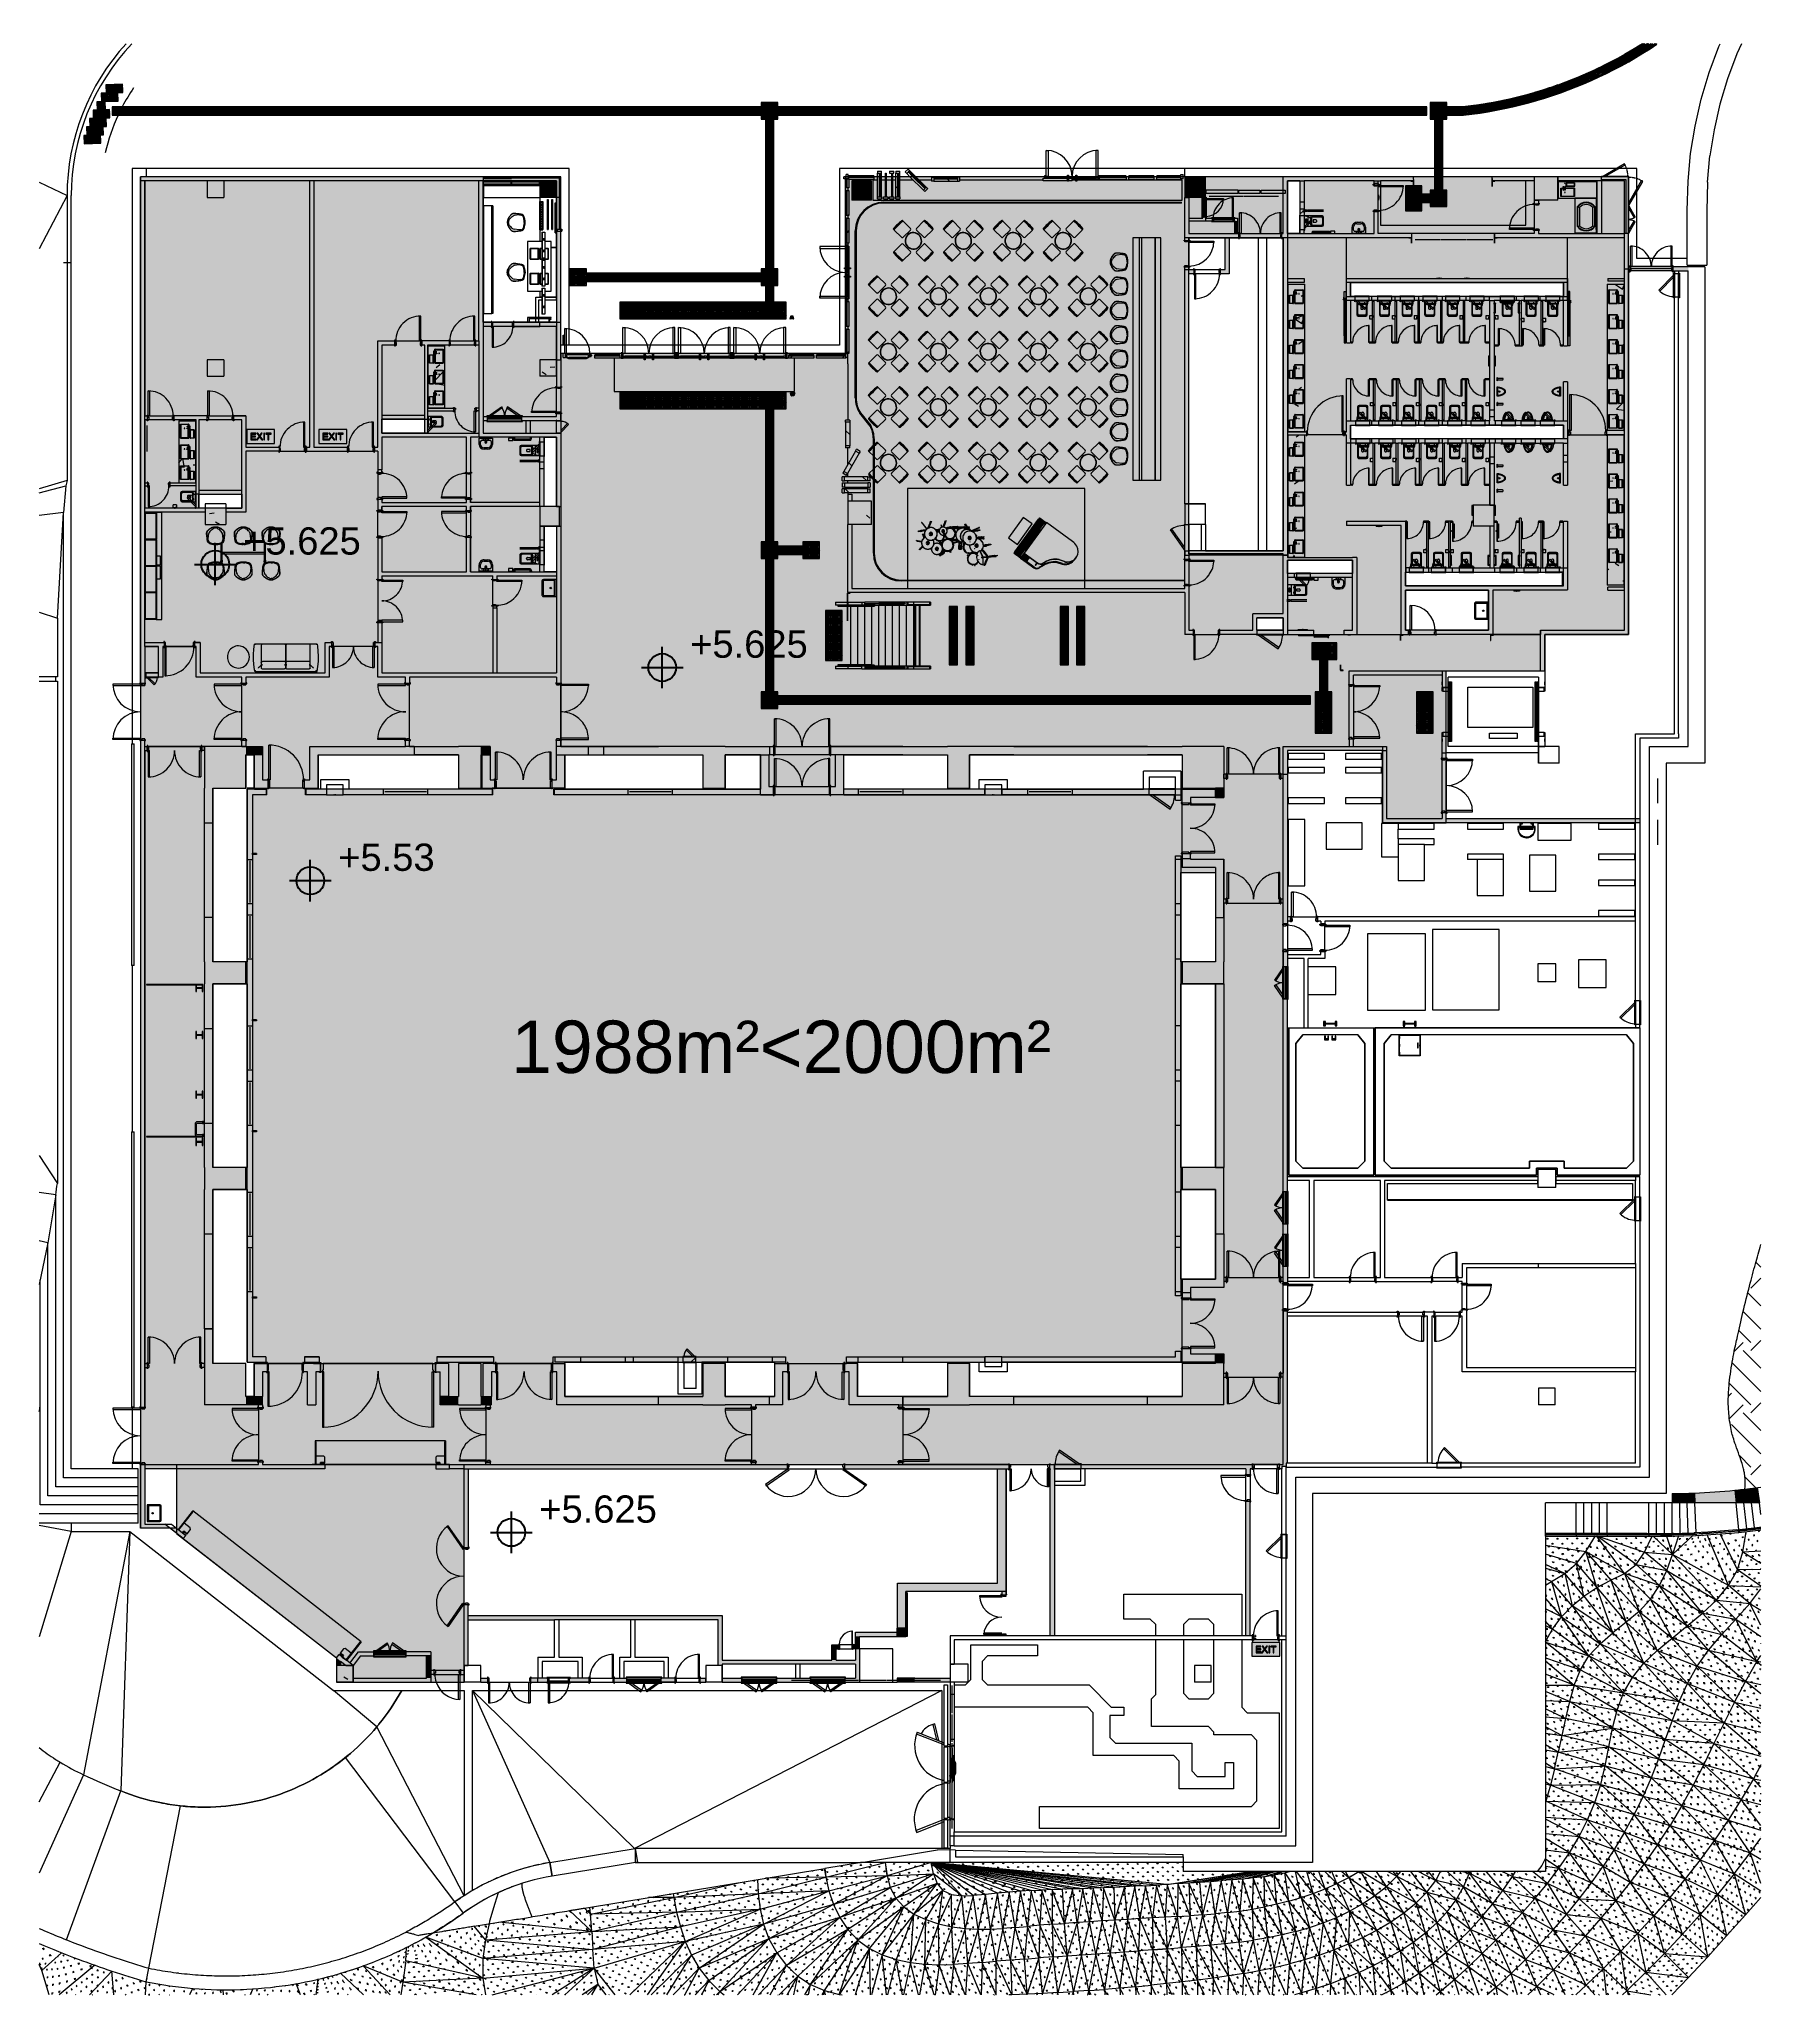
# Model space of a CAD drawing. Header units: millimetres. Extents: x -57519 to 497916, y -349472 to 446842.
# Drawn here: x 363393 to 425468, y -13421 to 57120 of the extents above; entities that cross this region are included whole.
import ezdxf

# ---------------------------------------------------------------- set-up
doc = ezdxf.new("R2010")
doc.units = ezdxf.units.MM
doc.linetypes.add('Hidden', pattern=[7.14375, 4.7625, -2.38125])
for name, color, linetype, lineweight in [('A-ANNO-NOTE', 131, 'Continuous', 25), ('A-DETL-GENF', 92, 'Continuous', 5), ('A-DETL-THIN', 151, 'Continuous', 9), ('A-DOOR', 31, 'Continuous', 5), ('A-DOOR-FRAM', 31, 'Continuous', 5), ('A-FLOR', 192, 'Continuous', 5), ('A-FLOR-HRAL', 11, 'Continuous', 5), ('A-FLOR-PATT', 8, 'Continuous', 5), ('A-GENM', 13, 'Continuous', 5), ('A-GLAZ', 151, 'Continuous', 5), ('A-GLAZ-CURT', 52, 'Continuous', 20), ('A-GLAZ-CWMG', 51, 'Continuous', 20), ('A-WALL', 113, 'Continuous', 20), ('A-WALL-PATT', 111, 'Continuous', 20), ('G-ANNO-TEXT', 231, 'Continuous', 5), ('I-FURN', 30, 'Continuous', 5), ('P-SANR-FIXT', 6, 'Continuous', 5), ('Q-CASE', 31, 'Continuous', 5), ('Q-CASE-HDLN', 31, 'Hidden', 5), ('Q-SPCQ', 91, 'Continuous', 5), ('S-BEAM', 12, 'Continuous', 20), ('S-COLS', 52, 'Continuous', 20), ('S-STRS', 31, 'Continuous', 5)]:
    doc.layers.add(name, color=color, linetype=linetype, lineweight=lineweight)
doc.styles.add('Arial_2', font='arial.ttf', dxfattribs={"height": 983.532934})
doc.styles.add('Swis721 BT_10', font='swiss.ttf', dxfattribs={"height": 1892.141757})
pattern_1 = [(50, (329410.6, 0), (3643.68, -318.78), [381, -4191]), (355, (329410.6, 0), (-704.86, 3821.14), [304.8, -3352.8]), (100.451, (329714.2, -26.6), (2938.85, 3502.33), [323.8, -3561.8]), (46.184, (329410.6, 1016), (5421.58, -840.86), [571.5, -6286.5]), (96.636, (329862.4, 946), (4748.05, 4948.55), [485.7, -5342.7]), (351.184, (329410.6, 1016), (4748.1, 4948.5), [457.2, -5029.2]), (21, (329918.6, 762), (3032.29, -2045.304), [381, -4191]), (326, (329918.6, 762), (1236.04, 3683.76), [304.8, -3352.8]), (71.451, (330171.2, 591.6), (4268.34, 1638.42), [323.8, -3561.8]), (37.5, (329410.6, 0), (61.772, 1691.1), [167.64, -3144.52, 167.64, -3235.96, -3365.5]), (37.5, (329410.6, 0), (61.772, 1691.1), [-6715.76, 167.64, -3197.86]), (7.5, (329410.6, 0), (1336.393, 2003.61), [167.64, -1772.92, 167.64, -3068.32, -1282.7]), (7.5, (329410.6, 0), (1336.393, 2003.61), [-5176.52, 167.64, -1115.06]), (327.5, (328277.7, 0), (2711.818, -114.579), [167.64, -1102.36, 167.64, -3794.76, -5257.8]), (327.5, (328277.7, 0), (2711.818, -114.579), [-5232.4, 167.64, -5090.16]), (317.5, (327769.7, 0), (2962.586, 508.533), [167.64, -1483.36, 167.64, -2463.8, -3733.8]), (317.5, (327769.7, 0), (2962.586, 508.533), [-4282.44, 167.64, -3566.16])]
pattern_2 = [(135, (329410.55, 0), (-530.33, -530.33), [])]
pattern_3 = [(225, (386839.8, 9497.5), (1237.437, -1237.437), []), (225, (386839.8, 7622.5), (1237.437, -1237.437), [])]
pattern_4 = [(45, (329410.6, 0), (-1237.437, 1237.437), []), (45, (329410.6, 1875), (-1237.437, 1237.437), [])]
pattern_5 = [(45, (273446.3, -45707.5), (-1237.437, 1237.437), []), (45, (273446.3, -43832.5), (-1237.437, 1237.437), [])]
pattern_6 = [(50, (329410.6, 0), (3643.68, -318.78), [381, -4191]), (355, (329410.6, 0), (-704.86, 3821.14), [304.8, -3352.8]), (100.451, (329714.2, -26.6), (2938.85, 3502.33), [323.8, -3561.8]), (46.184, (329410.6, 1016), (5421.58, -840.86), [571.5, -6286.5]), (96.636, (329862.4, 946), (4748.05, 4948.55), [485.7, -5342.7]), (351.184, (329410.6, 1016), (4748.1, 4948.5), [457.2, -5029.2]), (21, (329918.6, 762), (3032.29, -2045.304), [381, -4191]), (326, (329918.6, 762), (1236.04, 3683.76), [304.8, -3352.8]), (71.451, (330171.2, 591.6), (4268.34, 1638.42), [323.8, -3561.8]), (37.5, (329410.6, 0), (61.772, 1691.1), [167.64, -3144.52, 167.64, -3235.96, -3365.5]), (37.5, (329410.6, 0), (61.772, 1691.1), [-6715.76, 167.64, -3197.86]), (7.5, (329410.6, 0), (1336.393, 2003.61), [167.64, -1772.92, 167.64, -3068.32, -1282.7]), (7.5, (329410.6, 0), (1336.393, 2003.61), [-5176.52, 167.64, -1115.06]), (327.5, (328277.7, 0), (2711.818, -114.579), [167.64, -1102.36, 167.64, -3794.76, -5257.8]), (327.5, (328277.7, 0), (2711.818, -114.579), [-5232.4, 167.64, -5090.16]), (317.5, (327769.7, 0), (2962.586, 508.533), [167.64, -1483.36, 167.64, -2463.8, -3733.8]), (317.5, (327769.7, 0), (2962.586, 508.533), [-4282.44, 167.64, -3566.16])]

msp = doc.modelspace()

# ---------------------------------------------------------------- texts
at = {"layer": 'A-ANNO-NOTE', "lineweight": 5, "char_height": 983.53, "attachment_point": 1, "line_spacing_factor": 0.938532, "style": 'Arial_2'}
for s, insert, width in [('+5.625', (370749.4, 39510.9), 5052), ('+5.625', (386864.4, 35790.5), 5052), ('+5.53', (374176.1, 28104.3), 4140), ('+5.625', (381424.8, 4593.3), 5052)]:
    msp.add_mtext(s, dxfattribs=dict(at, insert=insert, width=width))
at = {"layer": 'G-ANNO-TEXT', "color": 7, "insert": (380412.1, 21720.4), "char_height": 1892.142, "width": 24188.826, "attachment_point": 1, "line_spacing_factor": 1.00667, "style": 'Swis721 BT_10'}
msp.add_mtext('1988m²<2000m²', dxfattribs=at)

# ---------------------------------------------------------------- blocks, each defined once
blk = doc.blocks.new('DLN-Double Door-AP - _AP09_ 1100 x 2100 _WH_-14591878-G_F SINGLE OCCUPANCY DIAGRAM')
at = {"layer": 'A-DOOR', "color": 253}
for p, q in [((575, 75), (-575, 75)), ((-575, 75), (-575, 25)), ((-575, 25), (-575, -25)), ((-575, 25), (575, 25)), ((575, 25), (575, 75)), ((575, -25), (575, 25)), ((-575, -25), (-575, -75)), ((-575, -25), (575, -25)), ((575, -75), (575, -25))]:
    blk.add_line(p, q, dxfattribs=at)
at = {"layer": 'A-DOOR', "color": 191}
for p, q in [((-575, -75), (575, -75)), ((-550, -75), (-99, -390)), ((-71, -350), (-463, -75)), ((-99, -390), (-71, -350)), ((71, -350), (463, -75)), ((99, -390), (71, -350)), ((550, -75), (99, -390))]:
    blk.add_line(p, q, dxfattribs=at)
for centre, start, end in [((-550, -75), 325, 359.99259), ((550, -75), 180.00741, 215)]:
    blk.add_arc(centre, 550, start, end, dxfattribs=at)
at = {"layer": 'A-DOOR-FRAM', "color": 253}
for p, q in [((-560, 105), (-590, 105)), ((-590, 105), (-590, 75)), ((-590, 75), (-575, 75)), ((-560, 75), (-560, 105)), ((560, 105), (-560, 105)), ((560, 105), (560, 75)), ((590, 105), (560, 105)), ((575, 75), (590, 75)), ((590, 75), (590, 105))]:
    blk.add_line(p, q, dxfattribs=at)
at = {"layer": 'A-DOOR-FRAM', "color": 191}
for p, q in [((-575, -75), (-590, -75)), ((-590, -75), (-590, -105)), ((-590, -105), (-560, -105)), ((-560, -105), (-560, -75)), ((-560, -105), (560, -105)), ((560, -75), (560, -105)), ((560, -105), (590, -105)), ((590, -75), (575, -75)), ((590, -105), (590, -75))]:
    blk.add_line(p, q, dxfattribs=at)
blk = doc.blocks.new('DLN-Double Door__X03_ - _M13_1500 x 2600 _WH_-16954903-G_F SINGLE OCCUPANCY DIAGRAM')
at = {"layer": 'A-DOOR', "color": 253}
for p, q in [((-700, -75), (-750, -75)), ((-750, -75), (-750, -825)), ((-700, -825), (-700, -75)), ((700, -75), (750, -75)), ((700, -825), (700, -75)), ((750, -75), (750, -825)), ((-750, -825), (-700, -825)), ((750, -825), (700, -825))]:
    blk.add_line(p, q, dxfattribs=at)
for centre, start, end in [((-750, -75), 270, 0.5), ((750, -75), 179.5, 270)]:
    blk.add_arc(centre, 750, start, end, dxfattribs=at)
at = {"layer": 'A-DOOR-FRAM', "color": 253}
for p, q in [((-760, 105), (-790, 105)), ((-790, 105), (-790, 75)), ((-790, 75), (-775, 75)), ((-775, 75), (-760, 75)), ((-725, 75), (-775, 75)), ((-775, 75), (-775, -75)), ((-760, 75), (-760, 105)), ((-725, -25), (-725, 75)), ((725, 75), (725, -25)), ((775, 75), (725, 75)), ((790, 105), (760, 105)), ((760, 105), (760, 75)), ((760, 75), (775, 75)), ((775, 75), (790, 75)), ((775, -75), (775, 75)), ((790, 75), (790, 105)), ((-775, -75), (-790, -75)), ((-790, -75), (-790, -105)), ((-790, -105), (-760, -105)), ((-760, -75), (-775, -75)), ((-775, -75), (-750, -75)), ((-760, -105), (-760, -75)), ((-750, -75), (-750, -25)), ((-750, -25), (-725, -25)), ((725, -25), (750, -25)), ((750, -25), (750, -75)), ((750, -75), (775, -75)), ((775, -75), (760, -75)), ((760, -75), (760, -105)), ((760, -105), (790, -105)), ((790, -75), (775, -75)), ((790, -105), (790, -75))]:
    blk.add_line(p, q, dxfattribs=at)
blk = doc.blocks.new('DLN-Double Door__X03_ - _M19_1900 x 2450 _WH_-16954910-G_F SINGLE OCCUPANCY DIAGRAM')
at = {"layer": 'A-DOOR', "color": 191}
for p, q in [((-900, -75), (-950, -75)), ((-950, -75), (-950, -1025)), ((-900, -1025), (-900, -75)), ((900, -1025), (900, -75)), ((902, -75), (950, -75)), ((950, -75), (950, -1025)), ((-950, -1025), (-900, -1025)), ((950, -1025), (900, -1025))]:
    blk.add_line(p, q, dxfattribs=at)
for centre, start, end in [((-950, -75), 270, 0.5), ((950, -75), 179.5, 270)]:
    blk.add_arc(centre, 950, start, end, dxfattribs=at)
at = {"layer": 'A-DOOR-FRAM', "color": 191}
for p, q in [((-960, 105), (-990, 105)), ((-990, 105), (-990, 75)), ((-990, 75), (-975, 75)), ((-975, 75), (-960, 75)), ((-925, 75), (-975, 75)), ((-975, 75), (-975, -75)), ((-960, 75), (-960, 105)), ((-925, -25), (-925, 75)), ((925, 75), (925, -25)), ((975, 75), (925, 75)), ((990, 105), (960, 105)), ((960, 105), (960, 75)), ((960, 75), (975, 75)), ((975, 75), (990, 75)), ((975, -75), (975, 75)), ((990, 75), (990, 105)), ((-975, -75), (-990, -75)), ((-990, -75), (-990, -105)), ((-990, -105), (-960, -105)), ((-960, -75), (-975, -75)), ((-975, -75), (-950, -75)), ((-960, -105), (-960, -75)), ((-950, -75), (-950, -25)), ((-950, -25), (-925, -25)), ((930, -25), (950, -25)), ((950, -25), (950, -75)), ((950, -75), (975, -75)), ((975, -75), (960, -75)), ((960, -75), (960, -105)), ((960, -105), (990, -105)), ((990, -75), (975, -75)), ((990, -105), (990, -75))]:
    blk.add_line(p, q, dxfattribs=at)
blk = doc.blocks.new('DLN-Double Door__X03_ - _M19_1900 x 2450 _WH_-V581-G_F SINGLE OCCUPANCY DIAGRAM')
at = {"layer": 'A-DOOR', "color": 191}
for p, q in [((-900, -75), (-950, -75)), ((-950, -75), (-950, -1025)), ((-900, -1025), (-900, -75)), ((900, -75), (950, -75)), ((900, -1025), (900, -75)), ((950, -75), (950, -1025)), ((-950, -1025), (-900, -1025)), ((950, -1025), (900, -1025))]:
    blk.add_line(p, q, dxfattribs=at)
for centre, start, end in [((-950, -75), 315.25, 330.33333), ((-950, -75), 330.33333, 0.5), ((950, -75), 179.5, 270), ((-950, -75), 270, 300.16667), ((-950, -75), 300.16667, 315.25)]:
    blk.add_arc(centre, 950, start, end, dxfattribs=at)
at = {"layer": 'A-DOOR-FRAM', "color": 191}
for p, q in [((-960, 105), (-990, 105)), ((-990, 105), (-990, 75)), ((-990, 75), (-975, 75)), ((-975, 75), (-960, 75)), ((-925, 75), (-975, 75)), ((-975, 75), (-975, -75)), ((-960, 75), (-960, 105)), ((-925, -25), (-925, 75)), ((925, 75), (925, -25)), ((975, 75), (925, 75)), ((990, 105), (960, 105)), ((960, 105), (960, 75)), ((960, 75), (975, 75)), ((975, 75), (990, 75)), ((975, -75), (975, 75)), ((990, 75), (990, 105)), ((-975, -75), (-990, -75)), ((-990, -75), (-990, -105)), ((-990, -105), (-960, -105)), ((-960, -75), (-975, -75)), ((-975, -75), (-950, -75)), ((-960, -105), (-960, -75)), ((-950, -75), (-950, -25)), ((-950, -25), (-925, -25)), ((925, -25), (950, -25)), ((950, -25), (950, -75)), ((950, -75), (975, -75)), ((975, -75), (960, -75)), ((960, -75), (960, -105)), ((960, -105), (990, -105)), ((990, -75), (975, -75)), ((990, -105), (990, -75))]:
    blk.add_line(p, q, dxfattribs=at)
blk = doc.blocks.new('DLN-Double Door__X03_ - _M19_1900 x 2450 _WH_-V582-G_F SINGLE OCCUPANCY DIAGRAM')
at = {"layer": 'A-DOOR', "color": 191}
for p, q in [((-900, -75), (-950, -75)), ((-950, -75), (-950, -1025)), ((-900, -1025), (-900, -75)), ((900, -75), (950, -75)), ((900, -1025), (900, -75)), ((950, -75), (950, -1025)), ((-950, -1025), (-900, -1025)), ((950, -1025), (900, -1025))]:
    blk.add_line(p, q, dxfattribs=at)
for centre, start, end in [((-950, -75), 270, 0.5), ((950, -75), 179.5, 270)]:
    blk.add_arc(centre, 950, start, end, dxfattribs=at)
at = {"layer": 'A-DOOR-FRAM', "color": 191}
for p, q in [((-960, 105), (-990, 105)), ((-990, 105), (-990, 75)), ((-990, 75), (-975, 75)), ((-975, 75), (-960, 75)), ((-925, 75), (-975, 75)), ((-975, 75), (-975, -75)), ((-960, 75), (-960, 105)), ((-925, -25), (-925, 75)), ((925, 75), (925, -25)), ((975, 75), (925, 75)), ((990, 105), (960, 105)), ((960, 105), (960, 75)), ((960, 75), (975, 75)), ((975, 75), (990, 75)), ((975, -75), (975, 75)), ((990, 75), (990, 105)), ((-975, -75), (-990, -75)), ((-990, -75), (-990, -105)), ((-990, -105), (-960, -105)), ((-960, -75), (-975, -75)), ((-975, -75), (-950, -75)), ((-960, -105), (-960, -75)), ((-950, -75), (-950, -25)), ((-950, -25), (-925, -25)), ((925, -25), (950, -25)), ((950, -25), (950, -75)), ((950, -75), (975, -75)), ((975, -75), (960, -75)), ((960, -75), (960, -105)), ((960, -105), (990, -105)), ((990, -75), (975, -75)), ((990, -105), (990, -75))]:
    blk.add_line(p, q, dxfattribs=at)
blk = doc.blocks.new('DLN-Double Door__X03_ - _M19_1900 x 2450 _WH_-V583-G_F SINGLE OCCUPANCY DIAGRAM')
at = {"layer": 'A-DOOR', "color": 191}
for p, q in [((-900, -75), (-950, -75)), ((-950, -75), (-950, -1025)), ((-900, -1025), (-900, -75)), ((900, -75), (950, -75)), ((900, -1025), (900, -75)), ((950, -75), (950, -1025)), ((-950, -1025), (-900, -1025)), ((950, -1025), (900, -1025))]:
    blk.add_line(p, q, dxfattribs=at)
for centre, start, end in [((-950, -75), 270, 0.5), ((950, -75), 179.5, 209.66667), ((950, -75), 209.66667, 239.83333), ((950, -75), 239.83333, 270)]:
    blk.add_arc(centre, 950, start, end, dxfattribs=at)
at = {"layer": 'A-DOOR-FRAM', "color": 191}
for p, q in [((-960, 105), (-990, 105)), ((-990, 105), (-990, 75)), ((-990, 75), (-975, 75)), ((-975, 75), (-960, 75)), ((-925, 75), (-975, 75)), ((-975, 75), (-975, -75)), ((-960, 75), (-960, 105)), ((-925, -25), (-925, 75)), ((925, 75), (925, -25)), ((975, 75), (925, 75)), ((990, 105), (960, 105)), ((960, 105), (960, 75)), ((960, 75), (975, 75)), ((975, 75), (990, 75)), ((975, -75), (975, 75)), ((990, 75), (990, 105)), ((-975, -75), (-990, -75)), ((-990, -75), (-990, -105)), ((-990, -105), (-960, -105)), ((-960, -75), (-975, -75)), ((-975, -75), (-950, -75)), ((-960, -105), (-960, -75)), ((-950, -75), (-950, -25)), ((-950, -25), (-925, -25)), ((925, -25), (950, -25)), ((950, -25), (950, -75)), ((950, -75), (975, -75)), ((975, -75), (960, -75)), ((960, -75), (960, -105)), ((960, -105), (990, -105)), ((990, -75), (975, -75)), ((990, -105), (990, -75))]:
    blk.add_line(p, q, dxfattribs=at)
blk = doc.blocks.new('DLN-Single Door__X01_ - _M02a_ 900 x 2450 _WH_-16935525-G_F SINGLE OCCUPANCY DIAGRAM')
at = {"layer": 'A-DOOR', "color": 191}
for p, q in [((-450, 975), (-400, 975)), ((-450, 75), (-450, 975)), ((-400, 975), (-400, 75)), ((-490, 105), (-460, 105)), ((-490, 75), (-490, 105)), ((-475, 75), (-490, 75)), ((-460, 75), (-475, 75)), ((-460, 105), (-460, 75)), ((-400, 75), (-450, 75)), ((460, 75), (460, 105)), ((460, 105), (490, 105)), ((475, 75), (460, 75)), ((490, 75), (475, 75)), ((490, 105), (490, 75)), ((-490, -75), (-475, -75)), ((-490, -105), (-490, -75)), ((-460, -105), (-490, -105)), ((-475, -75), (-460, -75)), ((-460, -75), (-460, -105)), ((460, -105), (460, -75)), ((460, -75), (475, -75)), ((490, -105), (460, -105)), ((475, -75), (490, -75)), ((490, -75), (490, -105))]:
    blk.add_line(p, q, dxfattribs=at)
for start, end in [(35.7, 90), (359.5, 35.7)]:
    blk.add_arc((-450, 75), 900, start, end, dxfattribs=at)
at = {"layer": 'A-DOOR-FRAM', "color": 191}
for p, q in [((-475, 75), (-450, 75)), ((-475, -75), (-475, 75)), ((-450, 75), (-450, 25)), ((-450, 25), (-425, 25)), ((-425, 25), (-425, -75)), ((425, 25), (450, 25)), ((425, -75), (425, 25)), ((450, 75), (475, 75)), ((450, 25), (450, 75)), ((475, 75), (475, -75)), ((-425, -75), (-475, -75)), ((475, -75), (425, -75))]:
    blk.add_line(p, q, dxfattribs=at)
blk = doc.blocks.new('DLN-Single Door__X01_ - _M02_ 900 x 2450 _WH_-16935526-G_F SINGLE OCCUPANCY DIAGRAM')
at = {"layer": 'A-DOOR', "color": 191}
for p, q in [((-460, 105), (-490, 105)), ((-490, 105), (-490, 75)), ((-490, 75), (-475, 75)), ((-475, 75), (-460, 75)), ((-460, 75), (-460, 105)), ((490, 105), (460, 105)), ((460, 105), (460, 75)), ((460, 75), (475, 75)), ((475, 75), (490, 75)), ((490, 75), (490, 105)), ((-475, -75), (-490, -75)), ((-490, -75), (-490, -105)), ((-490, -105), (-460, -105)), ((-460, -75), (-475, -75)), ((-460, -105), (-460, -75)), ((-400, -75), (-450, -75)), ((-450, -75), (-450, -975)), ((-400, -975), (-400, -75)), ((475, -75), (460, -75)), ((460, -75), (460, -105)), ((460, -105), (490, -105)), ((490, -75), (475, -75)), ((490, -105), (490, -75)), ((-450, -975), (-400, -975))]:
    blk.add_line(p, q, dxfattribs=at)
blk.add_arc((-450, -75), 900, 270, 0.5, dxfattribs=at)
at = {"layer": 'A-DOOR-FRAM', "color": 191}
for p, q in [((-425, 75), (-475, 75)), ((-475, 75), (-475, -75)), ((-425, -25), (-425, 75)), ((425, 75), (425, -25)), ((475, 75), (425, 75)), ((475, -75), (475, 75)), ((-475, -75), (-450, -75)), ((-450, -75), (-450, -25)), ((-450, -25), (-425, -25)), ((425, -25), (450, -25)), ((450, -25), (450, -75)), ((450, -75), (475, -75))]:
    blk.add_line(p, q, dxfattribs=at)
blk = doc.blocks.new('DLN-Lift Door - Lift Door - 1750 x 2800 _SO_ WH_-15175525-G_F SINGLE OCCUPANCY DIAGRAM')
at = {"layer": 'A-DOOR', "color": 191}
for p, q in [((-1075, 114.5), (-975, 114.5)), ((-1075, 114.5), (-1075, 112.5)), ((-975, 112.5), (-1075, 112.5)), ((-975, 112.5), (-975, 114.5)), ((-750, 87.5), (-875, 87.5)), ((-875, 87.5), (-875, -37.5)), ((-750, -37.5), (-750, 87.5)), ((875, 87.5), (750, 87.5)), ((750, 87.5), (750, -37.5)), ((875, -37.5), (875, 87.5)), ((975, 114.5), (1075, 114.5)), ((975, 114.5), (975, 112.5)), ((1075, 112.5), (975, 112.5)), ((1075, 112.5), (1075, 114.5))]:
    blk.add_line(p, q, dxfattribs=at)
at = {"layer": 'A-DOOR', "color": 253}
for p, q in [((-1075, -162.5), (-1075, -112.5)), ((-1075, -112.5), (0, -112.5)), ((-1075, -137.5), (1075, -137.5)), ((0, -162.5), (-1075, -162.5)), ((-1075, -232.5), (-1075, -182.5)), ((-1075, -182.5), (-487.5, -182.5)), ((1075, -207.5), (-1075, -207.5)), ((0, -232.5), (-1075, -232.5)), ((-875, -37.5), (-875, -112.5)), ((-875, -112.5), (-750, -112.5)), ((-750, -112.5), (-750, -37.5)), ((-750, -112.5), (-750, -152.5)), ((-750, -152.5), (-740, -152.5)), ((-750, -182.5), (-750, -222.5)), ((-750, -222.5), (-740, -222.5)), ((-740, -152.5), (-740, -162.5)), ((-740, -222.5), (-740, -232.5)), ((-497.5, -152.5), (-497.5, -162.5)), ((-497.5, -152.5), (-487.5, -152.5)), ((-497.5, -222.5), (-497.5, -232.5)), ((-497.5, -222.5), (-487.5, -222.5)), ((-487.5, -112.5), (-487.5, -152.5)), ((-487.5, -182.5), (-487.5, -222.5)), ((-487.5, -202.5), (487.5, -202.5)), ((0, -162.5), (0, -112.5)), ((0, -112.5), (1075, -112.5)), ((0, -112.5), (0, -162.5)), ((1075, -162.5), (0, -162.5)), ((0, -232.5), (0, -182.5)), ((0, -182.5), (0, -232.5)), ((1075, -232.5), (0, -232.5)), ((487.5, -112.5), (487.5, -152.5)), ((497.5, -152.5), (487.5, -152.5)), ((487.5, -182.5), (487.5, -222.5)), ((487.5, -182.5), (1075, -182.5)), ((497.5, -222.5), (487.5, -222.5)), ((497.5, -152.5), (497.5, -162.5)), ((497.5, -222.5), (497.5, -232.5)), ((740, -152.5), (740, -162.5)), ((750, -152.5), (740, -152.5)), ((740, -222.5), (740, -232.5)), ((750, -222.5), (740, -222.5)), ((750, -37.5), (750, -112.5)), ((750, -112.5), (750, -152.5)), ((750, -112.5), (875, -112.5)), ((750, -182.5), (750, -222.5)), ((875, -112.5), (875, -37.5)), ((1075, -112.5), (1075, -162.5)), ((1075, -182.5), (1075, -232.5))]:
    blk.add_line(p, q, dxfattribs=at)
blk = doc.blocks.new('DLN-Double Door__X03_ - _M20_2000 x 2450 _WH_-16954918-G_F SINGLE OCCUPANCY DIAGRAM')
at = {"layer": 'A-DOOR', "color": 191}
for p, q in [((-950, -75), (-1000, -75)), ((-1000, -75), (-1000, -1075)), ((-950, -1075), (-950, -75)), ((950, -75), (1000, -75)), ((950, -1075), (950, -75)), ((1000, -75), (1000, -1075)), ((-1000, -1075), (-950, -1075)), ((1000, -1075), (950, -1075))]:
    blk.add_line(p, q, dxfattribs=at)
for centre, start, end in [((-1000, -75), 315.25, 330.33333), ((-1000, -75), 330.33333, 345.41667), ((-1000, -75), 345.41667, 0.5), ((1000, -75), 179.5, 254.91667), ((-1000, -75), 270, 285.08333), ((-1000, -75), 285.08333, 300.16667), ((-1000, -75), 300.16667, 315.25), ((1000, -75), 254.91667, 270)]:
    blk.add_arc(centre, 1000, start, end, dxfattribs=at)
at = {"layer": 'A-DOOR-FRAM', "color": 191}
for p, q in [((-1010, 105), (-1040, 105)), ((-1040, 105), (-1040, 75)), ((-1040, 75), (-1025, 75)), ((-1025, 75), (-1010, 75)), ((-975, 75), (-1025, 75)), ((-1025, 75), (-1025, -75)), ((-1010, 75), (-1010, 105)), ((-975, -25), (-975, 75)), ((975, 75), (975, -25)), ((1025, 75), (975, 75)), ((1040, 105), (1010, 105)), ((1010, 105), (1010, 75)), ((1010, 75), (1025, 75)), ((1025, 75), (1040, 75)), ((1025, -75), (1025, 75)), ((1040, 75), (1040, 105)), ((-1025, -75), (-1040, -75)), ((-1040, -75), (-1040, -105)), ((-1040, -105), (-1010, -105)), ((-1010, -75), (-1025, -75)), ((-1025, -75), (-1000, -75)), ((-1010, -105), (-1010, -75)), ((-1000, -75), (-1000, -25)), ((-1000, -25), (-975, -25)), ((975, -25), (1000, -25)), ((1000, -25), (1000, -75)), ((1000, -75), (1025, -75)), ((1025, -75), (1010, -75)), ((1010, -75), (1010, -105)), ((1010, -105), (1040, -105)), ((1040, -75), (1025, -75)), ((1040, -105), (1040, -75))]:
    blk.add_line(p, q, dxfattribs=at)
blk = doc.blocks.new('DLN_Toilet-Disable - DLN_Toilet-Disable-2448070-G_F SINGLE OCCUPANCY DIAGRAM')
at = {"layer": 'P-SANR-FIXT', "color": 191}
for p, q in [((-425, 0), (-325, 0)), ((-425, 0), (-425, -10)), ((-325, -10), (-425, -10)), ((-394, -10), (-394, -103)), ((-394, -103), (-388, -103)), ((-394, -128), (-394, -573)), ((-394, -128), (-356, -128)), ((-394, -574), (-394, -700)), ((-388, -103), (-356, -103)), ((-365, -111), (-385, -111)), ((-385, -111), (-385, -116)), ((-385, -111), (-385, -111)), ((-385, -120), (-385, -111)), ((-385, -116), (-385, -118)), ((-385, -118), (-385, -121)), ((-385, -121), (-385, -120)), ((-385, -121), (-365, -121)), ((-385, -121), (-385, -121)), ((-382, -116), (-382, -103)), ((-382, -111), (-382, -118)), ((-382, -111), (-382, -111)), ((-382, -119), (-382, -111)), ((-382, -125), (-382, -116)), ((-382, -116), (-382, -125)), ((-382, -118), (-382, -121)), ((-382, -121), (-382, -119)), ((-382, -126), (-377, -126)), ((-377, -103), (-377, -116)), ((-372, -106), (-377, -106)), ((-377, -106), (-377, -113)), ((-377, -113), (-377, -106)), ((-377, -111), (-377, -111)), ((-377, -119), (-377, -111)), ((-377, -111), (-377, -117)), ((-377, -111), (-377, -111)), ((-377, -111), (-377, -112)), ((-377, -111), (-377, -111)), ((-377, -113), (-377, -111)), ((-377, -112), (-377, -113)), ((-377, -113), (-377, -116)), ((-377, -116), (-377, -113)), ((-377, -113), (-377, -114)), ((-377, -121), (-377, -113)), ((-377, -114), (-377, -116)), ((-377, -128), (-377, -116)), ((-377, -121), (-377, -116)), ((-377, -116), (-377, -125)), ((-377, -116), (-377, -121)), ((-377, -117), (-377, -121)), ((-377, -121), (-377, -119)), ((-377, -125), (-377, -121)), ((-377, -121), (-377, -121)), ((-372, -116), (-372, -103)), ((-372, -106), (-372, -109)), ((-372, -109), (-372, -106)), ((-372, -109), (-372, -116)), ((-372, -116), (-372, -109)), ((-372, -111), (-372, -111)), ((-372, -118), (-372, -111)), ((-372, -111), (-372, -113)), ((-372, -111), (-372, -121)), ((-372, -111), (-372, -111)), ((-372, -111), (-372, -111)), ((-372, -114), (-372, -111)), ((-372, -113), (-372, -121)), ((-372, -117), (-372, -114)), ((-372, -116), (-372, -128)), ((-372, -124), (-372, -116)), ((-372, -116), (-372, -123)), ((-372, -121), (-372, -117)), ((-372, -120), (-372, -118)), ((-372, -121), (-372, -120)), ((-372, -121), (-372, -121)), ((-372, -123), (-372, -125)), ((-372, -125), (-372, -124)), ((-372, -126), (-367, -126)), ((-367, -103), (-367, -116)), ((-367, -111), (-367, -114)), ((-367, -119), (-367, -111)), ((-367, -114), (-367, -121)), ((-367, -121), (-367, -116)), ((-367, -116), (-367, -123)), ((-367, -120), (-367, -119)), ((-367, -121), (-367, -120)), ((-367, -123), (-367, -121)), ((-367, -121), (-367, -121)), ((-365, -111), (-365, -114)), ((-365, -111), (-365, -111)), ((-365, -111), (-365, -111)), ((-365, -116), (-365, -111)), ((-365, -114), (-365, -118)), ((-365, -120), (-365, -116)), ((-365, -118), (-365, -121)), ((-365, -121), (-365, -120)), ((-365, -121), (-365, -121)), ((-356, -103), (-362, -103)), ((-356, -103), (-356, -10)), ((-356, -700), (-356, -128)), ((-325, 0), (-325, -10)), ((185, 0), (-185, 0)), ((-185, 0), (-185, -145)), ((-185, -145), (-185, -273)), ((-185, -273), (-185, -650)), ((-180, -150), (180, -150)), ((118, -243), (-155, -243)), ((-155, -308), (-155, -618)), ((-135, -700), (135, -700)), ((125, -278), (-125, -278)), ((-80, -223), (-110, -223)), ((-110, -223), (-110, -243)), ((-105, -668), (105, -668)), ((-80, -243), (-80, -223)), ((-7, -53), (-67, -53)), ((-67, -53), (-67, -93)), ((-67, -93), (-7, -93)), ((-40, -427), (-40, -332)), ((-40, -332), (40, -332)), ((10, -457), (-10, -457)), ((-7, -93), (-7, -53)), ((7, -53), (7, -93)), ((67, -53), (7, -53)), ((7, -93), (67, -93)), ((40, -334), (40, -427)), ((67, -93), (67, -53)), ((80, -223), (80, -243)), ((110, -223), (80, -223)), ((110, -243), (110, -223)), ((155, -243), (121, -243)), ((155, -618), (155, -308)), ((185, -145), (185, 0)), ((185, -273), (185, -145)), ((185, -650), (185, -273)), ((371, -325), (371, -895)), ((410, -287), (389, -293)), ((409, -895), (409, -325)), ((440, -287), (410, -287)), ((410, -325), (440, -325)), ((450, -266), (440, -266)), ((440, -266), (440, -277)), ((440, -295), (440, -266)), ((440, -277), (440, -295)), ((440, -287), (440, -287)), ((440, -290), (440, -287)), ((440, -287), (440, -295)), ((440, -301), (440, -290)), ((440, -295), (440, -325)), ((440, -344), (440, -295)), ((440, -324), (440, -316)), ((440, -316), (440, -334)), ((440, -325), (440, -324)), ((440, -325), (440, -325)), ((440, -334), (440, -346)), ((440, -346), (440, -344)), ((440, -346), (450, -346)), ((450, -266), (450, -306)), ((450, -267), (450, -266)), ((450, -277), (450, -267)), ((450, -286), (450, -277)), ((450, -295), (450, -286)), ((450, -316), (450, -295)), ((450, -306), (450, -340)), ((450, -326), (450, -316)), ((450, -346), (450, -326)), ((450, -340), (450, -346)), ((450, -955), (360, -955)), ((360, -955), (360, -1105)), ((360, -1105), (450, -1105)), ((440, -896), (410, -896)), ((440, -896), (410, -896)), ((440, -896), (410, -896)), ((410, -934), (440, -934)), ((410, -934), (440, -934)), ((410, -934), (440, -934)), ((450, -875), (440, -875)), ((440, -875), (440, -905)), ((440, -895), (440, -875)), ((450, -875), (440, -875)), ((440, -875), (440, -905)), ((440, -905), (440, -875)), ((450, -875), (440, -875)), ((440, -875), (440, -880)), ((440, -887), (440, -875)), ((440, -880), (440, -905)), ((440, -895), (440, -887)), ((440, -955), (440, -895)), ((440, -905), (440, -895)), ((440, -896), (440, -905)), ((440, -906), (440, -896)), ((440, -906), (440, -906)), ((440, -906), (440, -915)), ((440, -915), (440, -920)), ((440, -920), (440, -925)), ((440, -924), (440, -934)), ((440, -925), (440, -955)), ((440, -925), (440, -925)), ((440, -925), (440, -955)), ((440, -955), (440, -925)), ((440, -934), (440, -925)), ((440, -925), (440, -950)), ((440, -935), (440, -925)), ((440, -955), (440, -935)), ((440, -950), (440, -954)), ((440, -954), (440, -955)), ((440, -955), (450, -955)), ((440, -955), (450, -955)), ((440, -955), (450, -955)), ((450, -875), (450, -887)), ((450, -955), (450, -875)), ((450, -875), (450, -955)), ((450, -955), (450, -875)), ((450, -875), (450, -905)), ((450, -876), (450, -875)), ((450, -895), (450, -876)), ((450, -887), (450, -955)), ((450, -950), (450, -895)), ((450, -905), (450, -935)), ((450, -935), (450, -943)), ((450, -943), (450, -955)), ((450, -955), (450, -950)), ((450, -1105), (450, -955))]:
    blk.add_line(p, q, dxfattribs=at)
at = {"layer": 'P-SANR-FIXT', "color": 191, "flags": 128}
for points in [[(389, -293), (375, -309), (371, -325)], [(409, -325), (409, -325), (410, -325)], [(371, -895), (377, -916), (394, -930), (410, -934)], [(390, -896), (396, -896), (410, -896)], [(410, -896), (396, -896), (390, -896)], [(410, -934), (396, -934), (390, -934)], [(390, -934), (396, -934), (410, -934)], [(410, -896), (409, -896), (409, -895)]]:
    blk.add_lwpolyline(points, dxfattribs=at)
at = {"layer": 'P-SANR-FIXT', "color": 191}
for centre, radius, start, end in [((-180, -145), 5, 180, 270), ((-155, -273), 30, 90, 180), ((-135, -650), 50, 180, 247.5), ((-125, -308), 30, 165, 180), ((-105, -618), 50, 180, 195), ((-125, -308), 30, 90, 165), ((-135, -650), 50, 247.5, 270), ((-105, -618), 50, 195, 270), ((-10, -427), 30, 181.74782, 195), ((-10, -427), 30, 195, 210), ((-10, -427), 30, 210, 225), ((-10, -427), 30, 225, 240), ((-10, -427), 30, 240, 255), ((-10, -427), 30, 255, 270), ((10, -427), 30, 270, 285), ((10, -427), 30, 285, 300), ((10, -427), 30, 300, 315), ((10, -427), 30, 315, 330), ((10, -427), 30, 330, 345), ((10, -427), 30, 345, 360), ((105, -618), 50, 270, 285), ((105, -618), 50, 285, 300), ((125, -308), 30, 60, 90), ((105, -618), 50, 300, 345), ((135, -650), 50, 270, 360), ((125, -308), 30, 30, 60), ((125, -308), 30, 15, 30), ((105, -618), 50, 345, 360), ((125, -308), 30, 360, 15), ((155, -273), 30, 360, 90), ((180, -145), 5, 270, 300), ((180, -145), 5, 300, 345), ((180, -145), 5, 345, 360)]:
    blk.add_arc(centre, radius, start, end, dxfattribs=at)
blk = doc.blocks.new('DLN-Single Door__X01_ - _M01a_ 900 x 2450 _WH_-16935528-G_F SINGLE OCCUPANCY DIAGRAM')
at = {"layer": 'A-DOOR', "color": 191}
for p, q in [((-450, 975), (-400, 975)), ((-450, 75), (-450, 975)), ((-400, 975), (-400, 75)), ((-490, 105), (-460, 105)), ((-490, 75), (-490, 105)), ((-475, 75), (-490, 75)), ((-460, 75), (-475, 75)), ((-460, 105), (-460, 75)), ((-400, 75), (-450, 75)), ((460, 75), (460, 105)), ((460, 105), (490, 105)), ((475, 75), (460, 75)), ((490, 75), (475, 75)), ((490, 105), (490, 75)), ((-490, -75), (-475, -75)), ((-490, -105), (-490, -75)), ((-460, -105), (-490, -105)), ((-475, -75), (-460, -75)), ((-460, -75), (-460, -105)), ((460, -105), (460, -75)), ((460, -75), (475, -75)), ((490, -105), (460, -105)), ((475, -75), (490, -75)), ((490, -75), (490, -105))]:
    blk.add_line(p, q, dxfattribs=at)
for start, end in [(71.9, 90), (17.6, 71.9), (359.5, 17.6)]:
    blk.add_arc((-450, 75), 900, start, end, dxfattribs=at)
at = {"layer": 'A-DOOR-FRAM', "color": 191}
for p, q in [((-475, 75), (-450, 75)), ((-475, -75), (-475, 75)), ((-450, 75), (-450, 25)), ((-450, 25), (-425, 25)), ((-425, 25), (-425, -75)), ((425, 25), (450, 25)), ((425, -75), (425, 25)), ((450, 75), (475, 75)), ((450, 25), (450, 75)), ((475, 75), (475, -75)), ((-425, -75), (-475, -75)), ((475, -75), (425, -75))]:
    blk.add_line(p, q, dxfattribs=at)
blk = doc.blocks.new('DLN-Single Door__X01_ - _M36_ 850 x 2450 _WH_-16935529-G_F SINGLE OCCUPANCY DIAGRAM')
at = {"layer": 'A-DOOR', "color": 253}
for p, q in [((-435, 105), (-465, 105)), ((-465, 105), (-465, 75)), ((-465, 75), (-450, 75)), ((-450, 75), (-435, 75)), ((-435, 75), (-435, 105)), ((465, 105), (435, 105)), ((435, 105), (435, 75)), ((435, 75), (450, 75)), ((450, 75), (465, 75)), ((465, 75), (465, 105)), ((-450, -75), (-465, -75)), ((-465, -75), (-465, -105)), ((-465, -105), (-435, -105)), ((-435, -75), (-450, -75)), ((-435, -105), (-435, -75)), ((-375, -75), (-425, -75)), ((-425, -75), (-425, -925)), ((-375, -925), (-375, -75)), ((450, -75), (435, -75)), ((435, -75), (435, -105)), ((435, -105), (465, -105)), ((465, -75), (450, -75)), ((465, -105), (465, -75)), ((-425, -925), (-375, -925))]:
    blk.add_line(p, q, dxfattribs=at)
blk.add_arc((-425, -75), 850, 270, 0.5, dxfattribs=at)
at = {"layer": 'A-DOOR-FRAM', "color": 253}
for p, q in [((-400, 75), (-450, 75)), ((-450, 75), (-450, -75)), ((-400, -25), (-400, 75)), ((400, 75), (400, -25)), ((450, 75), (400, 75)), ((450, -75), (450, 75)), ((-450, -75), (-425, -75)), ((-425, -75), (-425, -25)), ((-425, -25), (-400, -25)), ((400, -25), (425, -25)), ((425, -25), (425, -75)), ((425, -75), (450, -75))]:
    blk.add_line(p, q, dxfattribs=at)
blk = doc.blocks.new('202_glass dining table 2 - 30_ x 84_ x 22_-2636025-G_F SINGLE OCCUPANCY DIAGRAM')
at = {"layer": 'I-FURN', "color": 191}
for p, q in [((-761, 403), (-761, -191)), ((-710, 132), (-710, 403)), ((801, 132), (-710, 132)), ((-710, -191), (-710, 81)), ((-710, 81), (801, 81)), ((801, 403), (801, 132)), ((801, 81), (801, -191)), ((852, -191), (852, 403))]:
    blk.add_line(p, q, dxfattribs=at)
for centre, start, end in [((-736, 403), 144, 180), ((-736, 403), 180, 216), ((-736, 403), 108, 144), ((-736, 403), 216, 252), ((-736, 403), 72, 108), ((-736, 403), 252, 288), ((-736, 403), 36, 72), ((-736, 403), 288, 324), ((-736, 403), 360, 36), ((-736, 403), 324, 360), ((826, 403), 0, 180), ((826, 403), 180, 0), ((-736, -191), 108, 180), ((-736, -191), 180, 216), ((-736, -191), 216, 252), ((-736, -191), 72, 108), ((-736, -191), 252, 288), ((-736, -191), 36, 72), ((-736, -191), 288, 324), ((-736, -191), 0, 36), ((-736, -191), 324, 0), ((826, -191), 360, 180), ((826, -191), 180, 360)]:
    blk.add_arc(centre, 25.4, start, end, dxfattribs=at)
for centre in [(-736, -191), (826, -191)]:
    blk.add_ellipse(centre, major_axis=(0, 50.8), ratio=0.5, dxfattribs=at)
for points in [[(-749, 446), (-750, 445), (-753, 441), (-756, 434), (-759, 426), (-760, 417), (-761, 411), (-761, 408)], [(-761, 398), (-761, 396), (-761, 393), (-760, 391)], [(-719, 441), (-720, 443), (-722, 447), (-727, 451), (-730, 453), (-731, 453)], [(-713, 426), (-714, 429), (-715, 434), (-718, 439), (-719, 441)], [(-711, 408), (-711, 411), (-711, 417), (-712, 423), (-713, 426)], [(-711, 391), (-711, 393), (-711, 396), (-711, 398)], [(826, 454), (825, 454), (822, 453), (817, 451), (813, 447), (809, 441), (806, 434), (803, 426), (802, 417), (801, 411), (801, 408)], [(801, 398), (801, 396), (801, 393), (802, 390)], [(808, 124), (806, 126), (803, 129), (802, 131), (801, 131)], [(801, 81), (802, 82), (802, 82), (804, 84)], [(816, 116), (815, 118), (812, 121), (810, 123), (808, 124)], [(826, 106), (823, 110), (819, 113), (816, 116)], [(847, 434), (846, 436), (844, 441), (840, 447), (836, 451), (831, 453), (828, 454), (826, 454)], [(852, 408), (851, 411), (851, 417), (849, 426), (848, 431), (847, 434)], [(851, 390), (851, 393), (851, 396), (852, 398)], [(-761, -186), (-761, -183), (-761, -180), (-760, -178)], [(-736, -241), (-737, -241), (-740, -241), (-745, -238), (-749, -234), (-753, -228), (-756, -221), (-759, -213), (-760, -205), (-761, -198), (-761, -195)], [(-711, -195), (-711, -198), (-711, -205), (-713, -213), (-715, -221), (-719, -228), (-722, -234), (-727, -238), (-731, -241), (-734, -241), (-736, -241)], [(-711, -177), (-711, -180), (-711, -183), (-711, -186)], [(801, -186), (801, -183), (801, -180), (802, -177)], [(822, -241), (820, -240), (817, -238), (813, -234), (809, -228), (806, -221), (803, -213), (802, -205), (801, -198), (801, -195)], [(826, -241), (825, -241), (823, -241), (822, -241)], [(851, -204), (850, -207), (849, -213), (847, -221), (844, -228), (840, -234), (836, -238), (831, -241), (828, -241), (826, -241)], [(852, -195), (851, -198), (851, -201), (851, -204)]]:
    blk.add_open_spline(points, degree=3, dxfattribs=at)
for points, knots in [([(-736, 106), (-732, 110), (-727, 115), (-721, 121), (-717, 125), (-713, 129), (-711, 131), (-711, 131)], [0, 0, 0, 0, 0.1111111, 0.1666667, 0.2222222, 0.3333333, 0.4444444, 0.4444444, 0.4444444, 0.4444444]), ([(-711, 81), (-711, 81), (-711, 82), (-713, 83), (-715, 85), (-716, 87), (-719, 89), (-721, 92), (-724, 95), (-729, 100), (-733, 103), (-736, 106)], [0.5555556, 0.5555556, 0.5555556, 0.5555556, 0.6111111, 0.6666667, 0.7083333, 0.75, 0.7916667, 0.8333333, 0.875, 0.9166667, 1, 1, 1, 1]), ([(804, 84), (804, 84), (805, 85), (807, 87), (808, 88), (808, 88)], [0.6666667, 0.6666667, 0.6666667, 0.6666667, 0.7083333, 0.75, 0.7777778, 0.7777778, 0.7777778, 0.7777778]), ([(808, 88), (809, 89), (810, 90), (812, 92), (815, 95), (820, 100), (823, 104), (826, 106)], [0.7777778, 0.7777778, 0.7777778, 0.7777778, 0.7916667, 0.8333333, 0.875, 0.9166667, 1, 1, 1, 1])]:
    blk.add_open_spline(points, degree=3, knots=knots, dxfattribs=at)
blk = doc.blocks.new('HermanMiller_Collection_Eames_UpholsteredMoldedArmChair - Upholstered Plastic 4-leg Base-2621427-G_F SINGLE OCCUPANCY DIAGRAM')
at = {"layer": 'I-FURN', "color": 191}
for p, q in [((-318, 28), (-321, 0)), ((-248, 149), (-279, 114)), ((-124, 323), (-126, 323)), ((60, 269), (-120, 248)), ((83, 268), (60, 269)), ((83, 268), (93, 275)), ((125, 263), (83, 268)), ((248, 1), (247, 51)), ((248, 0), (248, 1)), ((248, 0), (248, -1)), ((269, 13), (269, 0)), ((278, 0), (278, 13)), ((-318, -28), (-321, 0)), ((-248, -149), (-279, -114)), ((-126, -323), (-124, -323)), ((60, -269), (-120, -248)), ((83, -268), (60, -269)), ((125, -263), (83, -268)), ((83, -268), (93, -275)), ((248, -1), (247, -51)), ((269, -13), (269, 0)), ((278, -13), (278, 0))]:
    blk.add_line(p, q, dxfattribs=at)
for centre, radius, start, end in [((147, -98), 531, 152.83444, 156.25777), ((147, -98), 531, 149.41111, 152.83444), ((-245, 20), 73.4, 148.11534, 173.42443), ((147, -98), 531, 145.61327, 149.41111), ((-608, 246), 355, 328.11534, 338.17065), ((147, -98), 531, 141.81544, 145.61327), ((53, -111), 398, 115.64462, 139.11621), ((81, 293), 22.1, 304.30614, 19.34162), ((102, 139), 126, 50.55263, 79.15265), ((102, 139), 126, 21.95262, 50.55263), ((-140, 41), 387, 11.69301, 21.95262), ((-271, 13), 549, 20.82709, 23.20319), ((-140, 41), 387, 1.43339, 11.69301), ((-271, 13), 549, 18.451, 20.82709), ((-271, 13), 549, 12.30067, 18.451), ((-271, 13), 549, 6.15033, 12.30067), ((-271, 13), 549, 0, 6.15033), ((147, 98), 531, 203.74223, 209.16578), ((-245, -20), 73.4, 186.57557, 199.23012), ((147, 98), 531, 209.16578, 218.18456), ((-245, -20), 73.4, 199.23012, 211.88466), ((-608, -246), 355, 26.85701, 31.88466), ((-608, -246), 355, 21.82935, 26.85701), ((53, 111), 398, 220.88379, 232.61959), ((53, 111), 398, 232.61959, 244.35538), ((81, -293), 22.1, 340.65838, 55.69386), ((102, -139), 126, 280.84735, 338.04738), ((-140, -41), 387, 338.04738, 358.56661), ((-271, -13), 549, 336.79681, 338.45417), ((-271, -13), 549, 338.45417, 340.11154), ((-271, -13), 549, 340.11154, 346.74102), ((-271, -13), 549, 346.74102, 353.37051), ((-271, -13), 549, 353.37051, 360)]:
    blk.add_arc(centre, radius, start, end, dxfattribs=at)
for centre, major_axis, ratio, start_param, end_param in [((87, -418), (0, 837), 0.665393, 0.633807, 0.689312), ((-201, 300), (68, 75.2), 0.015729, 2.075326, 2.206038), ((-201, 300), (68, 75.2), 0.015729, 1.944615, 2.075326), ((-127, 181), (0, 137), 0.997902, 0.218475, 0.439818), ((-127, 181), (0, 137), 0.997902, 6.280317, 6.501661), ((-129, -350), (0, 668), 0.997902, 6.17094, 6.280317), ((-733, -5719), (0, 6071), 0.997902, 6.152583, 6.17094), ((58, 301), (-79.4, 10.4), 0.012863, 1.554281, 2.001245), ((54, -1296), (0, 1593), 0.465035, 6.157548, 6.183609), ((106, -411), (0, 701), 0.465035, 6.060021, 6.159998), ((125, -234), (0, 520), 0.465035, 6.001994, 6.057858), ((87, 418), (0, 837), 0.665393, 2.45228, 2.480033), ((87, 418), (0, 837), 0.665393, 2.480033, 2.507786), ((-201, -300), (-68, 75.2), 0.015729, 0.935555, 1.196978), ((-127, -181), (0, 137), 0.997902, 2.701774, 2.923117), ((-127, -181), (0, 137), 0.997902, 2.923117, 3.144461), ((-129, 350), (0, 668), 0.997902, 3.144461, 3.199149), ((-129, 350), (0, 668), 0.997902, 3.199149, 3.253838), ((-733, 5719), (0, 6071), 0.997902, 3.253838, 3.263017), ((-733, 5719), (0, 6071), 0.997902, 3.263017, 3.272195), ((58, -301), (79.4, 10.4), 0.012863, 1.140348, 1.587312), ((54, 1296), (0, 1593), 0.465035, 3.241169, 3.26723), ((106, 411), (0, 701), 0.465035, 3.264779, 3.314768), ((106, 411), (0, 701), 0.465035, 3.314768, 3.364757), ((125, 234), (0, 520), 0.465035, 3.36692, 3.394852), ((125, 234), (0, 520), 0.465035, 3.394852, 3.422784)]:
    blk.add_ellipse(centre, major_axis=major_axis, ratio=ratio, start_param=start_param, end_param=end_param, dxfattribs=at)
for points, knots in [([(-339, 116), (-343, 107), (-349, 93), (-354, 74), (-358, 60), (-360, 45), (-362, 30), (-363, 15), (-364, 0), (-363, -15), (-362, -30), (-360, -45), (-358, -60), (-354, -74), (-349, -93), (-343, -107), (-339, -116)], [0, 0, 0, 0, 0.125, 0.1875, 0.25, 0.3125, 0.375, 0.4375, 0.5, 0.5625, 0.625, 0.6875, 0.75, 0.8125, 0.875, 1, 1, 1, 1]), ([(-335, 114), (-339, 107), (-345, 90), (-354, 57), (-360, 20), (-359, -20), (-355, -52), (-347, -84), (-340, -105), (-335, -114)], [0, 0, 0, 0, 0.111111, 0.222222, 0.444444, 0.583333, 0.722222, 0.861111, 1, 1, 1, 1]), ([(-335, 114), (-331, 123), (-323, 140), (-311, 162), (-300, 182), (-289, 198), (-278, 214), (-271, 223), (-267, 228)], [0, 0, 0, 0, 0.2, 0.4, 0.55, 0.7, 0.85, 1, 1, 1, 1]), ([(192, 265), (193, 264), (198, 261), (204, 256), (207, 252), (208, 251)], [0, 0, 0, 0, 0.2, 0.4, 0.5, 0.5, 0.5, 0.5]), ([(208, 251), (211, 249), (215, 244), (220, 235), (223, 230), (224, 227)], [0.5, 0.5, 0.5, 0.5, 0.7, 0.85, 1, 1, 1, 1]), ([(225, 244), (224, 247), (221, 250), (217, 255), (216, 257), (215, 258)], [0.25, 0.25, 0.25, 0.25, 0.375, 0.4375, 0.5, 0.5, 0.5, 0.5]), ([(-335, -114), (-331, -123), (-323, -140), (-311, -162), (-300, -182), (-289, -198), (-278, -214), (-271, -223), (-267, -228)], [0, 0, 0, 0, 0.2, 0.4, 0.55, 0.7, 0.85, 1, 1, 1, 1]), ([(191, -277), (193, -276), (197, -273), (203, -269), (208, -264), (212, -261), (216, -257), (220, -251), (224, -247), (225, -244)], [0, 0, 0, 0, 0.125, 0.25, 0.375, 0.4375, 0.5, 0.625, 0.75, 0.75, 0.75, 0.75]), ([(192, -265), (193, -264), (198, -261), (206, -254), (214, -245), (220, -235), (223, -230), (224, -227)], [0, 0, 0, 0, 0.2, 0.4, 0.7, 0.85, 1, 1, 1, 1])]:
    blk.add_open_spline(points, degree=3, knots=knots, dxfattribs=at)
for points in [[(-259, 245), (-263, 241), (-267, 236), (-271, 231)], [(-246, 259), (-250, 255), (-255, 250), (-259, 245)], [(-239, 268), (-241, 265), (-244, 262), (-246, 259)], [(-231, 277), (-233, 274), (-236, 271), (-239, 268)], [(-211, 295), (-218, 290), (-225, 284), (-231, 277)], [(-227, 274), (-225, 277), (-219, 283), (-213, 288), (-209, 291)], [(-188, 309), (-196, 305), (-204, 301), (-211, 295)], [(-209, 291), (-206, 293), (-199, 298), (-192, 302), (-188, 304)], [(-158, 320), (-168, 318), (-178, 314), (-188, 310)], [(-126, 323), (-135, 323), (-144, 323), (-152, 321)], [(-87, 322), (-99, 323), (-111, 323), (-124, 323)], [(-50, 319), (-63, 320), (-75, 321), (-87, 322)], [(4, 313), (-14, 315), (-32, 317), (-50, 319)], [(58, 306), (40, 308), (22, 311), (4, 313)], [(68, 305), (65, 305), (61, 305), (58, 306)], [(78, 303), (75, 304), (72, 304), (68, 305)], [(88, 302), (85, 302), (81, 303), (78, 303)], [(96, 301), (93, 301), (90, 302), (88, 302)], [(91, 296), (94, 296), (102, 294), (109, 293), (112, 293)], [(100, 301), (99, 301), (97, 301), (96, 301)], [(104, 300), (103, 300), (102, 300), (100, 301)], [(107, 300), (106, 300), (105, 300), (104, 300)], [(133, 295), (125, 297), (116, 299), (107, 300)], [(112, 293), (115, 292), (121, 291), (125, 290), (127, 289)], [(159, 289), (150, 292), (142, 294), (133, 295)], [(165, 288), (163, 288), (161, 289), (159, 289)], [(172, 286), (170, 286), (168, 287), (165, 288)], [(177, 283), (175, 284), (174, 285), (172, 286)], [(184, 280), (182, 282), (179, 283), (177, 283)], [(191, 277), (188, 278), (186, 279), (184, 280)], [(203, 269), (201, 270), (197, 273), (193, 276), (191, 277)], [(215, 258), (213, 260), (209, 264), (205, 267), (203, 269)], [(224, 227), (229, 216), (239, 194), (250, 159), (256, 135), (258, 123)], [(234, 229), (231, 235), (228, 240), (225, 244)], [(258, 123), (261, 111), (265, 86), (269, 50), (269, 25), (269, 13)], [(-271, -231), (-267, -236), (-263, -241), (-259, -245)], [(-259, -245), (-255, -250), (-250, -255), (-246, -259)], [(-246, -259), (-244, -262), (-239, -268), (-233, -274), (-231, -277)], [(-231, -277), (-225, -284), (-212, -296), (-196, -305), (-188, -310)], [(-227, -274), (-225, -277), (-219, -283), (-213, -288), (-209, -291)], [(-209, -291), (-206, -293), (-199, -298), (-192, -302), (-188, -304)], [(-188, -310), (-178, -314), (-158, -321), (-137, -323), (-126, -323)], [(-124, -323), (-111, -323), (-87, -323), (-63, -320), (-50, -319)], [(-50, -319), (-32, -317), (4, -313), (40, -308), (58, -306)], [(58, -306), (61, -305), (65, -305), (68, -305)], [(68, -305), (72, -304), (78, -303), (88, -302), (93, -301), (96, -301)], [(91, -296), (94, -296), (102, -294), (112, -293), (121, -291), (125, -290), (127, -289)], [(96, -301), (97, -301), (99, -301), (100, -301)], [(100, -301), (102, -300), (103, -300), (104, -300)], [(104, -300), (105, -300), (106, -300), (107, -300)], [(107, -300), (116, -299), (133, -296), (150, -292), (159, -289)], [(159, -289), (161, -289), (165, -288), (170, -286), (172, -286)], [(172, -286), (174, -285), (177, -284), (184, -281), (188, -278), (191, -277)], [(224, -227), (229, -216), (239, -194), (250, -159), (259, -123), (265, -86), (269, -50), (269, -25), (269, -13)], [(225, -244), (228, -240), (231, -235), (234, -229)]]:
    blk.add_open_spline(points, degree=3, dxfattribs=at)
blk = doc.blocks.new('HermanMiller_Collection_Eames_UpholsteredMoldedArmChair - Upholstered Plastic 4-leg Base-V584-G_F SINGLE OCCUPANCY DIAGRAM')
at = {"layer": 'I-FURN', "color": 191}
for p, q in [((-318, 28), (-321, 0)), ((-248, 149), (-279, 114)), ((-124, 323), (-126, 323)), ((60, 269), (-120, 248)), ((83, 268), (60, 269)), ((83, 268), (93, 275)), ((125, 263), (83, 268)), ((248, 1), (247, 51)), ((248, 0), (248, 1)), ((248, 0), (248, -1)), ((269, 13), (269, 0)), ((278, 0), (278, 13)), ((-318, -28), (-321, 0)), ((-248, -149), (-279, -114)), ((-126, -323), (-124, -323)), ((60, -269), (-120, -248)), ((83, -268), (60, -269)), ((125, -263), (83, -268)), ((83, -268), (93, -275)), ((248, -1), (247, -51)), ((269, -13), (269, 0)), ((278, -13), (278, 0))]:
    blk.add_line(p, q, dxfattribs=at)
for centre, radius, start, end in [((147, -98), 531, 149.41111, 156.25777), ((-245, 20), 73.4, 160.76988, 173.42443), ((-245, 20), 73.4, 148.11534, 160.76988), ((147, -98), 531, 141.81544, 149.41111), ((-608, 246), 355, 328.11534, 338.17065), ((53, -111), 398, 115.64462, 139.11621), ((81, 293), 22.1, 304.30614, 19.34162), ((102, 139), 126, 21.95262, 79.15265), ((-140, 41), 387, 11.69301, 21.95262), ((-271, 13), 549, 20.82709, 23.20319), ((-140, 41), 387, 1.43339, 11.69301), ((-271, 13), 549, 18.451, 20.82709), ((-271, 13), 549, 12.30067, 18.451), ((-271, 13), 549, 6.15033, 12.30067), ((-271, 13), 549, 0, 6.15033), ((147, 98), 531, 203.74223, 209.16578), ((-245, -20), 73.4, 186.57557, 211.88466), ((147, 98), 531, 209.16578, 218.18456), ((-608, -246), 355, 26.85701, 31.88466), ((-608, -246), 355, 21.82935, 26.85701), ((53, 111), 398, 220.88379, 244.35538), ((81, -293), 22.1, 340.65838, 55.69386), ((102, -139), 126, 280.84735, 338.04738), ((-140, -41), 387, 338.04738, 358.56661), ((-271, -13), 549, 336.79681, 338.45417), ((-271, -13), 549, 338.45417, 340.11154), ((-271, -13), 549, 340.11154, 346.74102), ((-271, -13), 549, 346.74102, 353.37051), ((-271, -13), 549, 353.37051, 360)]:
    blk.add_arc(centre, radius, start, end, dxfattribs=at)
for centre, major_axis, ratio, start_param, end_param in [((87, -418), (0, 837), 0.665393, 0.633807, 0.689312), ((-201, 300), (68, 75.2), 0.015729, 1.944615, 2.206038), ((-127, 181), (0, 137), 0.997902, 6.280317, 6.723004), ((-129, -350), (0, 668), 0.997902, 6.17094, 6.280317), ((-733, -5719), (0, 6071), 0.997902, 6.161761, 6.17094), ((-733, -5719), (0, 6071), 0.997902, 6.152583, 6.161761), ((58, 301), (-79.4, 10.4), 0.012863, 1.554281, 1.777763), ((58, 301), (-79.4, 10.4), 0.012863, 1.777763, 2.001245), ((54, -1296), (0, 1593), 0.465035, 6.170579, 6.183609), ((54, -1296), (0, 1593), 0.465035, 6.157548, 6.170579), ((106, -411), (0, 701), 0.465035, 6.11001, 6.159998), ((106, -411), (0, 701), 0.465035, 6.060021, 6.11001), ((125, -234), (0, 520), 0.465035, 6.001994, 6.057858), ((87, 418), (0, 837), 0.665393, 2.45228, 2.507786), ((-201, -300), (-68, 75.2), 0.015729, 0.935555, 1.066266), ((-201, -300), (-68, 75.2), 0.015729, 1.066266, 1.196978), ((-127, -181), (0, 137), 0.997902, 2.701774, 2.923117), ((-127, -181), (0, 137), 0.997902, 2.923117, 3.144461), ((-129, 350), (0, 668), 0.997902, 3.144461, 3.253838), ((-733, 5719), (0, 6071), 0.997902, 3.253838, 3.263017), ((-733, 5719), (0, 6071), 0.997902, 3.263017, 3.272195), ((58, -301), (79.4, 10.4), 0.012863, 1.140348, 1.587312), ((54, 1296), (0, 1593), 0.465035, 3.241169, 3.254199), ((54, 1296), (0, 1593), 0.465035, 3.254199, 3.26723), ((106, 411), (0, 701), 0.465035, 3.264779, 3.314768), ((106, 411), (0, 701), 0.465035, 3.314768, 3.364757), ((125, 234), (0, 520), 0.465035, 3.36692, 3.422784)]:
    blk.add_ellipse(centre, major_axis=major_axis, ratio=ratio, start_param=start_param, end_param=end_param, dxfattribs=at)
for points, knots in [([(-339, 116), (-343, 107), (-349, 93), (-354, 74), (-358, 60), (-360, 45), (-362, 30), (-363, 15), (-364, 0), (-363, -15), (-362, -30), (-360, -45), (-358, -60), (-354, -74), (-349, -93), (-343, -107), (-339, -116)], [0, 0, 0, 0, 0.125, 0.1875, 0.25, 0.3125, 0.375, 0.4375, 0.5, 0.5625, 0.625, 0.6875, 0.75, 0.8125, 0.875, 1, 1, 1, 1]), ([(-335, 114), (-339, 107), (-345, 90), (-354, 57), (-360, 20), (-359, -20), (-355, -52), (-347, -84), (-340, -105), (-335, -114)], [0, 0, 0, 0, 0.111111, 0.222222, 0.444444, 0.583333, 0.722222, 0.861111, 1, 1, 1, 1]), ([(-335, 114), (-331, 123), (-323, 140), (-311, 162), (-300, 182), (-289, 198), (-278, 214), (-271, 223), (-267, 228)], [0, 0, 0, 0, 0.2, 0.4, 0.55, 0.7, 0.85, 1, 1, 1, 1]), ([(192, 265), (193, 264), (198, 261), (204, 256), (207, 252), (208, 251)], [0, 0, 0, 0, 0.2, 0.4, 0.5, 0.5, 0.5, 0.5]), ([(208, 251), (211, 249), (215, 244), (220, 235), (223, 230), (224, 227)], [0.5, 0.5, 0.5, 0.5, 0.7, 0.85, 1, 1, 1, 1]), ([(225, 244), (224, 247), (221, 250), (217, 255), (216, 257), (215, 258)], [0.25, 0.25, 0.25, 0.25, 0.375, 0.4375, 0.5, 0.5, 0.5, 0.5]), ([(-335, -114), (-331, -123), (-323, -140), (-311, -162), (-300, -182), (-289, -198), (-278, -214), (-271, -223), (-267, -228)], [0, 0, 0, 0, 0.2, 0.4, 0.55, 0.7, 0.85, 1, 1, 1, 1]), ([(192, -265), (193, -264), (198, -261), (206, -254), (214, -245), (220, -235), (223, -230), (224, -227)], [0, 0, 0, 0, 0.2, 0.4, 0.7, 0.85, 1, 1, 1, 1]), ([(203, -269), (205, -267), (208, -264), (212, -261), (214, -259), (215, -258)], [0.25, 0.25, 0.25, 0.25, 0.375, 0.4375, 0.5, 0.5, 0.5, 0.5])]:
    blk.add_open_spline(points, degree=3, knots=knots, dxfattribs=at)
for points in [[(-246, 259), (-250, 255), (-259, 245), (-267, 236), (-271, 231)], [(-231, 277), (-233, 274), (-239, 268), (-244, 262), (-246, 259)], [(-188, 310), (-196, 305), (-212, 296), (-225, 284), (-231, 277)], [(-227, 274), (-225, 277), (-219, 283), (-210, 291), (-199, 298), (-192, 302), (-188, 304)], [(-126, 323), (-137, 323), (-158, 321), (-178, 314), (-188, 310)], [(-50, 319), (-63, 320), (-87, 323), (-111, 323), (-124, 323)], [(58, 306), (40, 308), (4, 313), (-32, 317), (-50, 319)], [(68, 305), (65, 305), (61, 305), (58, 306)], [(96, 301), (93, 301), (88, 302), (78, 303), (72, 304), (68, 305)], [(91, 296), (94, 296), (102, 294), (109, 293), (112, 293)], [(104, 300), (103, 300), (100, 301), (97, 301), (96, 301)], [(107, 300), (106, 300), (105, 300), (104, 300)], [(133, 295), (125, 297), (116, 299), (107, 300)], [(112, 293), (115, 292), (121, 291), (125, 290), (127, 289)], [(159, 289), (150, 292), (142, 294), (133, 295)], [(165, 288), (163, 288), (161, 289), (159, 289)], [(172, 286), (170, 286), (168, 287), (165, 288)], [(177, 283), (175, 284), (174, 285), (172, 286)], [(184, 280), (182, 282), (179, 283), (177, 283)], [(191, 277), (188, 278), (186, 279), (184, 280)], [(203, 269), (201, 270), (197, 273), (193, 276), (191, 277)], [(215, 258), (213, 260), (209, 264), (205, 267), (203, 269)], [(224, 227), (229, 216), (239, 194), (250, 159), (259, 123), (265, 86), (269, 50), (269, 25), (269, 13)], [(234, 229), (231, 235), (228, 240), (225, 244)], [(-271, -231), (-267, -236), (-263, -241), (-259, -245)], [(-259, -245), (-255, -250), (-250, -255), (-246, -259)], [(-246, -259), (-244, -262), (-239, -268), (-233, -274), (-231, -277)], [(-231, -277), (-225, -284), (-212, -296), (-196, -305), (-188, -310)], [(-227, -274), (-225, -277), (-219, -283), (-210, -291), (-199, -298), (-192, -302), (-188, -304)], [(-188, -310), (-178, -314), (-158, -321), (-137, -323), (-126, -323)], [(-124, -323), (-111, -323), (-87, -323), (-63, -320), (-50, -319)], [(-50, -319), (-32, -317), (4, -313), (40, -308), (58, -306)], [(58, -306), (61, -305), (68, -305), (78, -303), (88, -302), (93, -301), (96, -301)], [(91, -296), (94, -296), (102, -294), (112, -293), (121, -291), (125, -290), (127, -289)], [(96, -301), (97, -301), (99, -301), (100, -301)], [(100, -301), (102, -300), (104, -300), (106, -300), (107, -300)], [(107, -300), (116, -299), (133, -296), (150, -292), (159, -289)], [(159, -289), (161, -289), (165, -288), (170, -286), (172, -286)], [(172, -286), (174, -285), (175, -284), (177, -283)], [(177, -283), (179, -283), (182, -282), (184, -280)], [(184, -280), (186, -279), (188, -278), (191, -277)], [(191, -277), (193, -276), (197, -273), (201, -270), (203, -269)], [(215, -258), (216, -256), (220, -251), (224, -247), (225, -244)], [(224, -227), (229, -216), (239, -194), (250, -159), (259, -123), (265, -86), (269, -50), (269, -25), (269, -13)], [(225, -244), (228, -240), (231, -235), (234, -229)]]:
    blk.add_open_spline(points, degree=3, dxfattribs=at)
blk = doc.blocks.new('HermanMiller_Collection_Eames_UpholsteredMoldedArmChair - Upholstered Plastic 4-leg Base-V585-G_F SINGLE OCCUPANCY DIAGRAM')
at = {"layer": 'I-FURN', "color": 191}
for p, q in [((-318, 28), (-321, 0)), ((-248, 149), (-279, 114)), ((-124, 323), (-126, 323)), ((60, 269), (-120, 248)), ((83, 268), (60, 269)), ((83, 268), (93, 275)), ((125, 263), (83, 268)), ((248, 1), (247, 51)), ((248, 0), (248, 1)), ((248, 0), (248, -1)), ((269, 13), (269, 0)), ((278, 0), (278, 13)), ((-318, -28), (-321, 0)), ((-248, -149), (-279, -114)), ((-126, -323), (-124, -323)), ((60, -269), (-120, -248)), ((83, -268), (60, -269)), ((125, -263), (83, -268)), ((83, -268), (93, -275)), ((248, -1), (247, -51)), ((269, -13), (269, 0)), ((278, -13), (278, 0))]:
    blk.add_line(p, q, dxfattribs=at)
for centre, radius, start, end in [((147, -98), 531, 149.41111, 156.25777), ((-245, 20), 73.4, 148.11534, 173.42443), ((147, -98), 531, 141.81544, 149.41111), ((-608, 246), 355, 328.11534, 338.17065), ((53, -111), 398, 127.38041, 139.11621), ((53, -111), 398, 115.64462, 127.38041), ((81, 293), 22.1, 304.30614, 19.34162), ((102, 139), 126, 21.95262, 79.15265), ((-140, 41), 387, 1.43339, 21.95262), ((-271, 13), 549, 18.451, 23.20319), ((-271, 13), 549, 0, 18.451), ((147, 98), 531, 203.74223, 209.16578), ((-245, -20), 73.4, 186.57557, 211.88466), ((147, 98), 531, 209.16578, 213.67517), ((-608, -246), 355, 21.82935, 31.88466), ((147, 98), 531, 213.67517, 218.18456), ((53, 111), 398, 220.88379, 244.35538), ((81, -293), 22.1, 340.65838, 55.69386), ((102, -139), 126, 280.84735, 338.04738), ((-140, -41), 387, 338.04738, 358.56661), ((-271, -13), 549, 336.79681, 340.11154), ((-271, -13), 549, 340.11154, 360)]:
    blk.add_arc(centre, radius, start, end, dxfattribs=at)
for centre, major_axis, ratio, start_param, end_param in [((87, -418), (0, 837), 0.665393, 0.66156, 0.689312), ((87, -418), (0, 837), 0.665393, 0.633807, 0.66156), ((-201, 300), (68, 75.2), 0.015729, 2.075326, 2.206038), ((-201, 300), (68, 75.2), 0.015729, 1.944615, 2.075326), ((-127, 181), (0, 137), 0.997902, 0.218475, 0.439818), ((-127, 181), (0, 137), 0.997902, 6.280317, 6.501661), ((-129, -350), (0, 668), 0.997902, 6.225628, 6.280317), ((-129, -350), (0, 668), 0.997902, 6.17094, 6.225628), ((-733, -5719), (0, 6071), 0.997902, 6.161761, 6.17094), ((-733, -5719), (0, 6071), 0.997902, 6.152583, 6.161761), ((58, 301), (-79.4, 10.4), 0.012863, 1.554281, 2.001245), ((54, -1296), (0, 1593), 0.465035, 6.170579, 6.183609), ((54, -1296), (0, 1593), 0.465035, 6.157548, 6.170579), ((106, -411), (0, 701), 0.465035, 6.060021, 6.159998), ((125, -234), (0, 520), 0.465035, 6.001994, 6.057858), ((87, 418), (0, 837), 0.665393, 2.45228, 2.507786), ((-201, -300), (-68, 75.2), 0.015729, 0.935555, 1.196978), ((-127, -181), (0, 137), 0.997902, 2.701774, 3.144461), ((-129, 350), (0, 668), 0.997902, 3.144461, 3.253838), ((-733, 5719), (0, 6071), 0.997902, 3.253838, 3.272195), ((58, -301), (79.4, 10.4), 0.012863, 1.140348, 1.587312), ((54, 1296), (0, 1593), 0.465035, 3.241169, 3.26723), ((106, 411), (0, 701), 0.465035, 3.264779, 3.364757), ((125, 234), (0, 520), 0.465035, 3.36692, 3.422784)]:
    blk.add_ellipse(centre, major_axis=major_axis, ratio=ratio, start_param=start_param, end_param=end_param, dxfattribs=at)
for points, knots in [([(-339, 116), (-343, 107), (-349, 93), (-354, 74), (-358, 60), (-360, 45), (-362, 30), (-363, 15), (-364, 5), (-364, 0)], [0, 0, 0, 0, 0.125, 0.1875, 0.25, 0.3125, 0.375, 0.4375, 0.5, 0.5, 0.5, 0.5]), ([(-335, 114), (-339, 107), (-345, 90), (-354, 57), (-360, 20), (-359, -20), (-355, -52), (-347, -84), (-340, -105), (-335, -114)], [0, 0, 0, 0, 0.111111, 0.222222, 0.444444, 0.583333, 0.722222, 0.861111, 1, 1, 1, 1]), ([(-335, 114), (-331, 123), (-323, 140), (-313, 160), (-306, 172), (-303, 176)], [0, 0, 0, 0, 0.2, 0.4, 0.5, 0.5, 0.5, 0.5]), ([(-303, 176), (-302, 178), (-297, 185), (-289, 198), (-278, 214), (-271, 223), (-267, 228)], [0.5, 0.5, 0.5, 0.5, 0.55, 0.7, 0.85, 1, 1, 1, 1]), ([(234, 229), (231, 235), (227, 242), (221, 250), (217, 255), (214, 259), (209, 264), (203, 269), (197, 273), (193, 276), (191, 277)], [0, 0, 0, 0, 0.25, 0.375, 0.4375, 0.5, 0.625, 0.75, 0.875, 1, 1, 1, 1]), ([(192, 265), (193, 264), (198, 261), (206, 254), (214, 245), (220, 235), (223, 230), (224, 227)], [0, 0, 0, 0, 0.2, 0.4, 0.7, 0.85, 1, 1, 1, 1]), ([(-364, 0), (-364, -5), (-363, -15), (-362, -30), (-360, -45), (-358, -60), (-354, -74), (-349, -93), (-343, -107), (-339, -116)], [0.5, 0.5, 0.5, 0.5, 0.5625, 0.625, 0.6875, 0.75, 0.8125, 0.875, 1, 1, 1, 1]), ([(-335, -114), (-331, -123), (-323, -140), (-311, -162), (-300, -182), (-289, -198), (-278, -214), (-271, -223), (-267, -228)], [0, 0, 0, 0, 0.2, 0.4, 0.55, 0.7, 0.85, 1, 1, 1, 1]), ([(191, -277), (193, -276), (197, -273), (203, -269), (208, -264), (212, -261), (214, -259), (215, -258)], [0, 0, 0, 0, 0.125, 0.25, 0.375, 0.4375, 0.5, 0.5, 0.5, 0.5]), ([(192, -265), (193, -264), (198, -261), (206, -254), (214, -245), (220, -235), (223, -230), (224, -227)], [0, 0, 0, 0, 0.2, 0.4, 0.7, 0.85, 1, 1, 1, 1]), ([(215, -258), (216, -256), (220, -251), (227, -242), (231, -235), (234, -229)], [0.5, 0.5, 0.5, 0.5, 0.625, 0.75, 1, 1, 1, 1])]:
    blk.add_open_spline(points, degree=3, knots=knots, dxfattribs=at)
for points in [[(-246, 259), (-250, 255), (-259, 245), (-267, 236), (-271, 231)], [(-231, 277), (-233, 274), (-239, 268), (-244, 262), (-246, 259)], [(-188, 310), (-196, 305), (-212, 296), (-225, 284), (-231, 277)], [(-227, 274), (-225, 277), (-219, 283), (-213, 288), (-209, 291)], [(-209, 291), (-206, 293), (-199, 298), (-192, 302), (-188, 304)], [(-126, 323), (-137, 323), (-158, 321), (-178, 314), (-188, 310)], [(-50, 319), (-63, 320), (-87, 323), (-111, 323), (-124, 323)], [(58, 306), (40, 308), (4, 313), (-32, 317), (-50, 319)], [(96, 301), (93, 301), (88, 302), (78, 303), (68, 305), (61, 305), (58, 306)], [(91, 296), (94, 296), (102, 294), (109, 293), (112, 293)], [(107, 300), (106, 300), (104, 300), (100, 301), (97, 301), (96, 301)], [(159, 289), (150, 292), (133, 296), (116, 299), (107, 300)], [(112, 293), (115, 292), (121, 291), (125, 290), (127, 289)], [(172, 286), (170, 286), (165, 288), (161, 289), (159, 289)], [(191, 277), (188, 278), (184, 281), (177, 284), (174, 285), (172, 286)], [(224, 227), (229, 216), (239, 194), (250, 159), (259, 123), (265, 86), (269, 50), (269, 25), (269, 13)], [(-271, -231), (-267, -236), (-259, -245), (-250, -255), (-246, -259)], [(-246, -259), (-244, -262), (-241, -265), (-239, -268)], [(-239, -268), (-236, -271), (-233, -274), (-231, -277)], [(-231, -277), (-225, -284), (-212, -296), (-196, -305), (-188, -310)], [(-227, -274), (-225, -277), (-219, -283), (-210, -291), (-199, -298), (-192, -302), (-188, -304)], [(-188, -310), (-178, -314), (-158, -321), (-137, -323), (-126, -323)], [(-124, -323), (-111, -323), (-99, -323), (-87, -322)], [(-87, -322), (-75, -321), (-63, -320), (-50, -319)], [(-50, -319), (-32, -317), (4, -313), (40, -308), (58, -306)], [(58, -306), (61, -305), (68, -305), (75, -304), (78, -303)], [(78, -303), (81, -303), (88, -302), (93, -301), (96, -301)], [(91, -296), (94, -296), (102, -294), (112, -293), (121, -291), (125, -290), (127, -289)], [(96, -301), (97, -301), (99, -301), (100, -301)], [(100, -301), (102, -300), (103, -300), (104, -300)], [(104, -300), (105, -300), (106, -300), (107, -300)], [(107, -300), (116, -299), (125, -297), (133, -295)], [(133, -295), (142, -294), (150, -292), (159, -289)], [(159, -289), (161, -289), (165, -288), (170, -286), (172, -286)], [(172, -286), (174, -285), (175, -284), (177, -283)], [(177, -283), (179, -283), (184, -281), (188, -278), (191, -277)], [(224, -227), (229, -216), (239, -194), (250, -159), (259, -123), (265, -86), (269, -50), (269, -25), (269, -13)]]:
    blk.add_open_spline(points, degree=3, dxfattribs=at)
blk = doc.blocks.new('HermanMiller_Collection_Eames_UpholsteredMoldedArmChair - Upholstered Plastic 4-leg Base-2637177-G_F SINGLE OCCUPANCY DIAGRAM')
at = {"layer": 'I-FURN', "color": 191}
for p, q in [((-318, 28), (-321, 0)), ((-248, 149), (-279, 114)), ((-126, 323), (-124, 323)), ((60, 269), (-120, 248)), ((83, 268), (60, 269)), ((83, 268), (93, 275)), ((125, 263), (83, 268)), ((248, 1), (247, 51)), ((248, 0), (248, 1)), ((248, 0), (248, -1)), ((269, 13), (269, 0)), ((269, -13), (269, 0)), ((278, 13), (278, 0)), ((278, 0), (278, -13)), ((-318, -28), (-321, 0)), ((-248, -149), (-279, -114)), ((-124, -323), (-126, -323)), ((60, -269), (-120, -248)), ((83, -268), (60, -269)), ((125, -263), (83, -268)), ((83, -268), (93, -275)), ((248, -1), (247, -51))]:
    blk.add_line(p, q, dxfattribs=at)
for centre, radius, start, end in [((147, -98), 531, 150.83422, 156.25777), ((-245, 20), 73.4, 148.11534, 173.42443), ((147, -98), 531, 141.81544, 150.83422), ((-608, 246), 355, 328.11534, 338.17065), ((53, -111), 398, 115.64462, 139.11621), ((81, 293), 22.1, 304.30614, 19.34162), ((102, 139), 126, 21.95262, 79.15265), ((-140, 41), 387, 1.43339, 21.95262), ((-271, 13), 549, 19.88846, 23.20319), ((-271, 13), 549, 0, 19.88846), ((147, 98), 531, 203.74223, 210.58889), ((-245, -20), 73.4, 186.57557, 211.88466), ((147, 98), 531, 210.58889, 218.18456), ((-608, -246), 355, 21.82935, 31.88466), ((53, 111), 398, 220.88379, 244.35538), ((81, -293), 22.1, 340.65838, 55.69386), ((102, -139), 126, 280.84735, 338.04738), ((-140, -41), 387, 338.04738, 358.56661), ((-271, -13), 549, 336.79681, 341.549), ((-271, -13), 549, 341.549, 353.84967), ((-271, -13), 549, 353.84967, 0)]:
    blk.add_arc(centre, radius, start, end, dxfattribs=at)
for centre, major_axis, ratio, start_param, end_param in [((87, -418), (0, 837), 0.665393, 0.633807, 0.689312), ((-201, 300), (68, 75.2), 0.015729, 2.075326, 2.206038), ((-201, 300), (68, 75.2), 0.015729, 1.944615, 2.075326), ((-127, 181), (0, 137), 0.997902, 6.280317, 6.723004), ((-129, -350), (0, 668), 0.997902, 6.17094, 6.280317), ((-733, -5719), (0, 6071), 0.997902, 6.152583, 6.17094), ((58, 301), (-79.4, 10.4), 0.012863, 1.554281, 2.001245), ((54, -1296), (0, 1593), 0.465035, 6.157548, 6.183609), ((106, -411), (0, 701), 0.465035, 6.060021, 6.159998), ((125, -234), (0, 520), 0.465035, 6.001994, 6.057858), ((87, 418), (0, 837), 0.665393, 2.45228, 2.507786), ((-201, -300), (-68, 75.2), 0.015729, 0.935555, 1.196978), ((-127, -181), (0, 137), 0.997902, 2.701774, 3.144461), ((-129, 350), (0, 668), 0.997902, 3.144461, 3.253838), ((-733, 5719), (0, 6071), 0.997902, 3.253838, 3.272195), ((58, -301), (79.4, 10.4), 0.012863, 1.140348, 1.587312), ((54, 1296), (0, 1593), 0.465035, 3.241169, 3.26723), ((106, 411), (0, 701), 0.465035, 3.264779, 3.364757), ((125, 234), (0, 520), 0.465035, 3.36692, 3.422784)]:
    blk.add_ellipse(centre, major_axis=major_axis, ratio=ratio, start_param=start_param, end_param=end_param, dxfattribs=at)
for points, knots in [([(-339, -116), (-343, -107), (-349, -93), (-354, -74), (-358, -60), (-360, -45), (-362, -30), (-363, -15), (-364, 0), (-363, 15), (-362, 30), (-360, 45), (-359, 55), (-358, 60)], [-1, -1, -1, -1, -0.875, -0.8125, -0.75, -0.6875, -0.625, -0.5625, -0.5, -0.4375, -0.375, -0.3125, -0.25, -0.25, -0.25, -0.25]), ([(-335, -114), (-339, -107), (-345, -90), (-354, -57), (-360, -20), (-359, 20), (-355, 52), (-347, 84), (-340, 105), (-335, 114)], [0, 0, 0, 0, 0.111111, 0.222222, 0.444444, 0.583333, 0.722222, 0.861111, 1, 1, 1, 1]), ([(-358, 60), (-357, 65), (-354, 74), (-349, 93), (-343, 107), (-339, 116)], [-0.25, -0.25, -0.25, -0.25, -0.1875, -0.125, 0, 0, 0, 0]), ([(-335, 114), (-331, 123), (-323, 140), (-311, 162), (-300, 182), (-289, 198), (-278, 214), (-271, 223), (-267, 228)], [0, 0, 0, 0, 0.2, 0.4, 0.55, 0.7, 0.85, 1, 1, 1, 1]), ([(191, 277), (193, 276), (197, 273), (203, 269), (209, 264), (214, 259), (217, 255), (221, 250), (227, 242), (231, 235), (234, 229)], [-1, -1, -1, -1, -0.875, -0.75, -0.625, -0.5, -0.4375, -0.375, -0.25, 0, 0, 0, 0]), ([(192, 265), (193, 264), (198, 261), (206, 254), (214, 245), (220, 235), (223, 230), (224, 227)], [0, 0, 0, 0, 0.2, 0.4, 0.7, 0.85, 1, 1, 1, 1]), ([(-335, -114), (-331, -123), (-323, -140), (-311, -162), (-300, -182), (-289, -198), (-278, -214), (-271, -223), (-267, -228)], [0, 0, 0, 0, 0.2, 0.4, 0.55, 0.7, 0.85, 1, 1, 1, 1]), ([(234, -229), (231, -235), (227, -242), (221, -250), (217, -255), (214, -259), (209, -264), (203, -269), (197, -273), (193, -276), (191, -277)], [-1, -1, -1, -1, -0.75, -0.625, -0.5625, -0.5, -0.375, -0.25, -0.125, 0, 0, 0, 0]), ([(192, -265), (193, -264), (198, -261), (206, -254), (214, -245), (220, -235), (223, -230), (224, -227)], [0, 0, 0, 0, 0.2, 0.4, 0.7, 0.85, 1, 1, 1, 1])]:
    blk.add_open_spline(points, degree=3, knots=knots, dxfattribs=at)
for points in [[(-271, 231), (-267, 236), (-259, 245), (-250, 255), (-246, 259)], [(-246, 259), (-244, 262), (-239, 268), (-233, 274), (-231, 277)], [(-231, 277), (-225, 284), (-212, 296), (-196, 305), (-188, 310)], [(-227, 274), (-225, 277), (-219, 283), (-210, 291), (-199, 298), (-192, 302), (-188, 304)], [(-188, 310), (-178, 314), (-158, 321), (-137, 323), (-126, 323)], [(-124, 323), (-111, 323), (-87, 323), (-63, 320), (-50, 319)], [(-50, 319), (-32, 317), (4, 313), (40, 308), (58, 306)], [(58, 306), (61, 305), (68, 305), (78, 303), (88, 302), (93, 301), (96, 301)], [(91, 296), (94, 296), (102, 294), (112, 293), (121, 291), (125, 290), (127, 289)], [(96, 301), (97, 301), (100, 301), (104, 300), (106, 300), (107, 300)], [(107, 300), (116, 299), (133, 296), (150, 292), (159, 289)], [(159, 289), (161, 289), (165, 288), (170, 286), (172, 286)], [(172, 286), (174, 285), (177, 284), (184, 281), (188, 278), (191, 277)], [(224, 227), (229, 216), (239, 194), (250, 159), (259, 123), (265, 86), (269, 50), (269, 25), (269, 13)], [(-246, -259), (-250, -255), (-259, -245), (-267, -236), (-271, -231)], [(-231, -277), (-233, -274), (-239, -268), (-244, -262), (-246, -259)], [(-188, -310), (-196, -305), (-212, -296), (-225, -284), (-231, -277)], [(-227, -274), (-225, -277), (-219, -283), (-210, -291), (-199, -298), (-192, -302), (-188, -304)], [(-126, -323), (-137, -323), (-158, -321), (-178, -314), (-188, -310)], [(-50, -319), (-63, -320), (-87, -323), (-111, -323), (-124, -323)], [(58, -306), (40, -308), (4, -313), (-32, -317), (-50, -319)], [(88, -302), (85, -302), (78, -303), (68, -305), (61, -305), (58, -306)], [(96, -301), (93, -301), (90, -302), (88, -302)], [(91, -296), (94, -296), (102, -294), (112, -293), (121, -291), (125, -290), (127, -289)], [(107, -300), (106, -300), (104, -300), (100, -301), (97, -301), (96, -301)], [(159, -289), (150, -292), (133, -296), (116, -299), (107, -300)], [(172, -286), (170, -286), (165, -288), (161, -289), (159, -289)], [(191, -277), (188, -278), (184, -281), (177, -284), (174, -285), (172, -286)], [(224, -227), (229, -216), (239, -194), (250, -159), (259, -123), (265, -86), (269, -50), (269, -25), (269, -13)]]:
    blk.add_open_spline(points, degree=3, dxfattribs=at)
blk = doc.blocks.new('HermanMiller_Collection_Eames_UpholsteredMoldedArmChair - Upholstered Plastic 4-leg Base-V586-G_F SINGLE OCCUPANCY DIAGRAM')
at = {"layer": 'I-FURN', "color": 191}
for p, q in [((-318, 28), (-321, 0)), ((-248, 149), (-279, 114)), ((-126, 323), (-124, 323)), ((60, 269), (-120, 248)), ((83, 268), (60, 269)), ((83, 268), (93, 275)), ((125, 263), (83, 268)), ((248, 1), (247, 51)), ((248, 0), (248, 1)), ((248, 0), (248, -1)), ((269, 11), (269, 0)), ((269, -13), (269, 0)), ((278, 11), (278, 0)), ((278, 0), (278, -13)), ((-318, -28), (-321, 0)), ((-248, -149), (-279, -114)), ((-124, -323), (-126, -323)), ((60, -269), (-120, -248)), ((83, -268), (60, -269)), ((125, -263), (83, -268)), ((83, -268), (93, -275)), ((248, -1), (247, -51))]:
    blk.add_line(p, q, dxfattribs=at)
for centre, radius, start, end in [((147, -98), 531, 150.83422, 156.25777), ((-245, 20), 73.4, 148.11534, 173.42443), ((147, -98), 531, 141.81544, 150.83422), ((-608, 246), 355, 328.11534, 333.14299), ((-608, 246), 355, 333.14299, 338.17065), ((53, -111), 398, 127.38041, 139.11621), ((53, -111), 398, 115.64462, 126.57549), ((81, 293), 22.1, 304.30614, 9.22723), ((102, 139), 126, 21.95262, 79.15265), ((-140, 41), 387, 11.69301, 21.95262), ((-271, 13), 549, 19.88846, 23.20319), ((-140, 41), 387, 1.43339, 11.69301), ((-271, 13), 549, 0, 19.88846), ((147, 98), 531, 203.74223, 210.58889), ((-245, -20), 73.4, 186.57557, 211.88466), ((147, 98), 531, 210.58889, 218.18456), ((-608, -246), 355, 21.82935, 31.88466), ((53, 111), 398, 220.88379, 232.61959), ((53, 111), 398, 232.61959, 244.35538), ((81, -293), 22.1, 340.65838, 55.69386), ((102, -139), 126, 280.84735, 338.04738), ((-140, -41), 387, 338.04738, 358.56661), ((-271, -13), 549, 336.79681, 341.549), ((-271, -13), 549, 341.549, 0)]:
    blk.add_arc(centre, radius, start, end, dxfattribs=at)
for centre, major_axis, ratio, start_param, end_param in [((87, -418), (0, 837), 0.665393, 0.633807, 0.689312), ((-201, 300), (68, 75.2), 0.015729, 1.944615, 2.206038), ((-127, 181), (0, 137), 0.997902, 0.218475, 0.439818), ((-127, 181), (0, 137), 0.997902, 6.280317, 6.501661), ((-129, -350), (0, 668), 0.997902, 6.225628, 6.280317), ((-129, -350), (0, 668), 0.997902, 6.17094, 6.225628), ((-733, -5719), (0, 6071), 0.997902, 6.161761, 6.17094), ((-733, -5719), (0, 6071), 0.997902, 6.152583, 6.161761), ((58, 301), (-79.4, 10.4), 0.012863, 1.554281, 1.777763), ((58, 301), (-79.4, 10.4), 0.012863, 1.777763, 2.001245), ((54, -1296), (0, 1593), 0.465035, 6.170579, 6.183609), ((54, -1296), (0, 1593), 0.465035, 6.157548, 6.170579), ((106, -411), (0, 701), 0.465035, 6.11001, 6.159998), ((106, -411), (0, 701), 0.465035, 6.060021, 6.11001), ((125, -234), (0, 520), 0.465035, 6.029926, 6.057858), ((125, -234), (0, 520), 0.465035, 6.001994, 6.029926), ((87, 418), (0, 837), 0.665393, 2.45228, 2.507786), ((-201, -300), (-68, 75.2), 0.015729, 0.935555, 1.196978), ((-127, -181), (0, 137), 0.997902, 2.701774, 2.923117), ((-127, -181), (0, 137), 0.997902, 2.923117, 3.144461), ((-129, 350), (0, 668), 0.997902, 3.144461, 3.199149), ((-129, 350), (0, 668), 0.997902, 3.199149, 3.253838), ((-733, 5719), (0, 6071), 0.997902, 3.253838, 3.272195), ((58, -301), (79.4, 10.4), 0.012863, 1.140348, 1.587312), ((54, 1296), (0, 1593), 0.465035, 3.241169, 3.26723), ((106, 411), (0, 701), 0.465035, 3.264779, 3.364757), ((125, 234), (0, 520), 0.465035, 3.36692, 3.422784)]:
    blk.add_ellipse(centre, major_axis=major_axis, ratio=ratio, start_param=start_param, end_param=end_param, dxfattribs=at)
for points, knots in [([(-339, -116), (-343, -107), (-349, -93), (-354, -74), (-358, -60), (-360, -45), (-362, -30), (-363, -15), (-364, 0), (-363, 15), (-362, 30), (-360, 45), (-358, 60), (-354, 74), (-349, 93), (-343, 107), (-339, 116)], [-1, -1, -1, -1, -0.875, -0.8125, -0.75, -0.6875, -0.625, -0.5625, -0.5, -0.4375, -0.375, -0.3125, -0.25, -0.1875, -0.125, 0, 0, 0, 0]), ([(-359, 0), (-359, 7), (-359, 24), (-355, 52), (-347, 84), (-340, 105), (-335, 114)], [0.5, 0.5, 0.5, 0.5, 0.5833333, 0.7222222, 0.8611111, 1, 1, 1, 1]), ([(-335, 114), (-331, 123), (-323, 140), (-313, 159), (-308, 169), (-306, 171)], [0, 0, 0, 0, 0.2, 0.4, 0.4574516, 0.4574516, 0.4574516, 0.4574516]), ([(-303, 176), (-302, 178), (-297, 185), (-289, 198), (-278, 214), (-271, 223), (-267, 228)], [0.5, 0.5, 0.5, 0.5, 0.55, 0.7, 0.85, 1, 1, 1, 1]), ([(110, 299), (118, 298), (134, 296), (150, 292), (159, 289)], [-0.9463697, -0.9463697, -0.9463697, -0.9463697, -0.5, 0, 0, 0, 0]), ([(191, 277), (193, 276), (197, 273), (203, 269), (209, 264), (214, 259), (217, 255), (221, 250), (227, 242), (231, 235), (234, 229)], [-1, -1, -1, -1, -0.875, -0.75, -0.625, -0.5, -0.4375, -0.375, -0.25, 0, 0, 0, 0]), ([(192, 265), (193, 264), (198, 261), (204, 256), (207, 252), (208, 251)], [0, 0, 0, 0, 0.2, 0.4, 0.5, 0.5, 0.5, 0.5]), ([(208, 251), (211, 249), (215, 244), (220, 235), (223, 230), (224, 227)], [0.5, 0.5, 0.5, 0.5, 0.7, 0.85, 1, 1, 1, 1]), ([(-335, -114), (-339, -107), (-345, -90), (-354, -57), (-359, -26), (-359, -4), (-359, 0)], [0, 0, 0, 0, 0.1111111, 0.2222222, 0.4444444, 0.5, 0.5, 0.5, 0.5]), ([(-335, -114), (-331, -123), (-323, -140), (-311, -162), (-300, -182), (-289, -198), (-278, -214), (-271, -223), (-267, -228)], [0, 0, 0, 0, 0.2, 0.4, 0.55, 0.7, 0.85, 1, 1, 1, 1]), ([(234, -229), (231, -235), (227, -242), (221, -250), (217, -255), (214, -259), (209, -264), (203, -269), (197, -273), (193, -276), (191, -277)], [-1, -1, -1, -1, -0.75, -0.625, -0.5625, -0.5, -0.375, -0.25, -0.125, 0, 0, 0, 0]), ([(192, -265), (193, -264), (198, -261), (206, -254), (214, -245), (220, -235), (223, -230), (224, -227)], [0, 0, 0, 0, 0.2, 0.4, 0.7, 0.85, 1, 1, 1, 1])]:
    blk.add_open_spline(points, degree=3, knots=knots, dxfattribs=at)
for points in [[(-271, 231), (-267, 236), (-259, 245), (-250, 255), (-246, 259)], [(-246, 259), (-244, 262), (-239, 268), (-233, 274), (-231, 277)], [(-231, 277), (-225, 284), (-212, 296), (-196, 305), (-188, 310)], [(-227, 274), (-225, 277), (-219, 283), (-213, 288), (-209, 291)], [(-209, 291), (-206, 293), (-199, 298), (-192, 302), (-188, 304)], [(-188, 310), (-178, 314), (-158, 321), (-137, 323), (-126, 323)], [(-124, 323), (-111, 323), (-87, 323), (-63, 320), (-50, 319)], [(-50, 319), (-32, 317), (4, 313), (40, 308), (58, 306)], [(58, 306), (61, 305), (68, 305), (78, 303), (88, 302), (93, 301), (96, 301)], [(91, 296), (94, 296), (102, 294), (109, 293), (112, 293)], [(96, 301), (97, 301), (100, 301), (104, 300), (106, 300), (107, 300)], [(112, 293), (115, 292), (121, 291), (125, 290), (127, 289)], [(159, 289), (161, 289), (165, 288), (170, 286), (172, 286)], [(172, 286), (174, 285), (177, 284), (184, 281), (188, 278), (191, 277)], [(224, 227), (229, 216), (239, 194), (250, 159), (256, 135), (258, 123)], [(258, 123), (261, 111), (265, 86), (269, 50), (269, 25), (269, 13)], [(-259, -245), (-263, -241), (-267, -236), (-271, -231)], [(-246, -259), (-250, -255), (-255, -250), (-259, -245)], [(-231, -277), (-233, -274), (-239, -268), (-244, -262), (-246, -259)], [(-188, -310), (-196, -305), (-212, -296), (-225, -284), (-231, -277)], [(-227, -274), (-225, -277), (-219, -283), (-213, -288), (-209, -291)], [(-209, -291), (-206, -293), (-199, -298), (-192, -302), (-188, -304)], [(-126, -323), (-137, -323), (-158, -321), (-178, -314), (-188, -310)], [(-50, -319), (-63, -320), (-87, -323), (-111, -323), (-124, -323)], [(58, -306), (40, -308), (4, -313), (-32, -317), (-50, -319)], [(96, -301), (93, -301), (88, -302), (78, -303), (68, -305), (61, -305), (58, -306)], [(91, -296), (94, -296), (102, -294), (112, -293), (121, -291), (125, -290), (127, -289)], [(107, -300), (106, -300), (104, -300), (100, -301), (97, -301), (96, -301)], [(159, -289), (150, -292), (133, -296), (116, -299), (107, -300)], [(172, -286), (170, -286), (165, -288), (161, -289), (159, -289)], [(191, -277), (188, -278), (184, -281), (177, -284), (174, -285), (172, -286)], [(224, -227), (229, -216), (239, -194), (250, -159), (259, -123), (265, -86), (269, -50), (269, -25), (269, -13)]]:
    blk.add_open_spline(points, degree=3, dxfattribs=at)
blk = doc.blocks.new('HermanMiller_Collection_Eames_UpholsteredMoldedArmChair - Upholstered Plastic 4-leg Base-V587-G_F SINGLE OCCUPANCY DIAGRAM')
at = {"layer": 'I-FURN', "color": 191}
for p, q in [((-318, 28), (-321, 0)), ((-248, 149), (-279, 114)), ((-126, 323), (-124, 323)), ((60, 269), (-120, 248)), ((83, 268), (60, 269)), ((83, 268), (93, 275)), ((125, 263), (83, 268)), ((248, 1), (247, 51)), ((248, 0), (248, 1)), ((248, 0), (248, -1)), ((269, 13), (269, 0)), ((269, -13), (269, 0)), ((278, 13), (278, 0)), ((278, 0), (278, -13)), ((-318, -28), (-321, 0)), ((-248, -149), (-279, -114)), ((-124, -323), (-126, -323)), ((60, -269), (-120, -248)), ((83, -268), (60, -269)), ((125, -263), (83, -268)), ((83, -268), (93, -275)), ((248, -1), (247, -51))]:
    blk.add_line(p, q, dxfattribs=at)
for centre, radius, start, end in [((147, -98), 531, 150.83422, 156.25777), ((-245, 20), 73.4, 148.11534, 173.42443), ((147, -98), 531, 141.81544, 150.83422), ((-608, 246), 355, 328.11534, 338.17065), ((53, -111), 398, 115.64462, 139.11621), ((81, 293), 22.1, 304.30614, 19.34162), ((102, 139), 126, 21.95262, 79.15265), ((-140, 41), 387, 1.43339, 21.95262), ((-271, 13), 549, 19.88846, 23.20319), ((-271, 13), 549, 13.25898, 19.88846), ((-271, 13), 549, 6.62949, 13.25898), ((-271, 13), 549, 0, 6.62949), ((147, 98), 531, 203.74223, 207.16556), ((147, 98), 531, 207.16556, 210.58889), ((-245, -20), 73.4, 186.57557, 211.88466), ((147, 98), 531, 210.58889, 218.18456), ((-608, -246), 355, 21.82935, 31.88466), ((53, 111), 398, 220.88379, 244.35538), ((81, -293), 22.1, 340.65838, 55.69386), ((102, -139), 126, 280.84735, 338.04738), ((-140, -41), 387, 338.04738, 358.56661), ((-271, -13), 549, 336.79681, 339.17291), ((-271, -13), 549, 339.17291, 341.549), ((-271, -13), 549, 341.549, 347.69933), ((-271, -13), 549, 347.69933, 353.84967), ((-271, -13), 549, 353.84967, 0)]:
    blk.add_arc(centre, radius, start, end, dxfattribs=at)
for centre, major_axis, ratio, start_param, end_param in [((87, -418), (0, 837), 0.665393, 0.633807, 0.689312), ((-201, 300), (68, 75.2), 0.015729, 1.944615, 2.206038), ((-127, 181), (0, 137), 0.997902, 6.280317, 6.723004), ((-129, -350), (0, 668), 0.997902, 6.17094, 6.280317), ((-733, -5719), (0, 6071), 0.997902, 6.152583, 6.17094), ((58, 301), (-79.4, 10.4), 0.012863, 1.554281, 2.001245), ((54, -1296), (0, 1593), 0.465035, 6.157548, 6.183609), ((106, -411), (0, 701), 0.465035, 6.060021, 6.159998), ((125, -234), (0, 520), 0.465035, 6.001994, 6.057858), ((87, 418), (0, 837), 0.665393, 2.45228, 2.507786), ((-201, -300), (-68, 75.2), 0.015729, 0.935555, 1.196978), ((-127, -181), (0, 137), 0.997902, 2.701774, 3.144461), ((-129, 350), (0, 668), 0.997902, 3.144461, 3.253838), ((-733, 5719), (0, 6071), 0.997902, 3.253838, 3.272195), ((58, -301), (79.4, 10.4), 0.012863, 1.140348, 1.587312), ((54, 1296), (0, 1593), 0.465035, 3.241169, 3.26723), ((106, 411), (0, 701), 0.465035, 3.264779, 3.364757), ((125, 234), (0, 520), 0.465035, 3.36692, 3.422784)]:
    blk.add_ellipse(centre, major_axis=major_axis, ratio=ratio, start_param=start_param, end_param=end_param, dxfattribs=at)
for points, knots in [([(-339, -116), (-343, -107), (-349, -93), (-354, -74), (-358, -60), (-360, -45), (-362, -30), (-363, -15), (-364, 0), (-363, 15), (-362, 30), (-360, 45), (-358, 60), (-354, 74), (-349, 93), (-343, 107), (-339, 116)], [-1, -1, -1, -1, -0.875, -0.8125, -0.75, -0.6875, -0.625, -0.5625, -0.5, -0.4375, -0.375, -0.3125, -0.25, -0.1875, -0.125, 0, 0, 0, 0]), ([(-335, -114), (-339, -107), (-345, -90), (-354, -57), (-360, -20), (-359, 20), (-355, 52), (-347, 84), (-340, 105), (-335, 114)], [0, 0, 0, 0, 0.111111, 0.222222, 0.444444, 0.583333, 0.722222, 0.861111, 1, 1, 1, 1]), ([(-335, 114), (-331, 123), (-323, 140), (-311, 162), (-300, 182), (-289, 198), (-278, 214), (-271, 223), (-267, 228)], [0, 0, 0, 0, 0.2, 0.4, 0.55, 0.7, 0.85, 1, 1, 1, 1]), ([(-231, 277), (-225, 284), (-213, 295), (-198, 304), (-191, 308)], [-1, -1, -1, -1, -0.5, -0.0691294, -0.0691294, -0.0691294, -0.0691294]), ([(191, 277), (193, 276), (197, 273), (203, 269), (209, 264), (214, 259), (217, 255), (221, 250), (227, 242), (231, 235), (234, 229)], [-1, -1, -1, -1, -0.875, -0.75, -0.625, -0.5, -0.4375, -0.375, -0.25, 0, 0, 0, 0]), ([(192, 265), (193, 264), (198, 261), (206, 254), (214, 245), (220, 235), (223, 230), (224, 227)], [0, 0, 0, 0, 0.2, 0.4, 0.7, 0.85, 1, 1, 1, 1]), ([(-335, -114), (-331, -123), (-323, -140), (-311, -162), (-300, -182), (-289, -198), (-278, -214), (-271, -223), (-267, -228)], [0, 0, 0, 0, 0.2, 0.4, 0.55, 0.7, 0.85, 1, 1, 1, 1]), ([(192, -265), (193, -264), (198, -261), (206, -254), (214, -245), (220, -235), (223, -230), (224, -227)], [0, 0, 0, 0, 0.2, 0.4, 0.7, 0.85, 1, 1, 1, 1]), ([(225, -244), (224, -247), (221, -250), (217, -255), (214, -259), (209, -264), (205, -267), (203, -269)], [-0.75, -0.75, -0.75, -0.75, -0.625, -0.5625, -0.5, -0.375, -0.25, -0.25, -0.25, -0.25])]:
    blk.add_open_spline(points, degree=3, knots=knots, dxfattribs=at)
for points in [[(-271, 231), (-267, 236), (-259, 245), (-250, 255), (-246, 259)], [(-246, 259), (-244, 262), (-239, 268), (-233, 274), (-231, 277)], [(-227, 274), (-225, 277), (-219, 283), (-210, 291), (-199, 298), (-192, 302), (-188, 304)], [(-191, 308), (-190, 308), (-189, 309), (-188, 310)], [(-188, 310), (-178, 314), (-158, 321), (-137, 323), (-126, 323)], [(-124, 323), (-111, 323), (-87, 323), (-63, 320), (-50, 319)], [(-50, 319), (-32, 317), (4, 313), (40, 308), (58, 306)], [(58, 306), (61, 305), (68, 305), (78, 303), (88, 302), (93, 301), (96, 301)], [(91, 296), (94, 296), (102, 294), (112, 293), (121, 291), (125, 290), (127, 289)], [(96, 301), (97, 301), (100, 301), (104, 300), (106, 300), (107, 300)], [(107, 300), (116, 299), (133, 296), (150, 292), (159, 289)], [(159, 289), (161, 289), (165, 288), (170, 286), (172, 286)], [(172, 286), (174, 285), (177, 284), (184, 281), (188, 278), (191, 277)], [(224, 227), (229, 216), (239, 194), (250, 159), (259, 123), (265, 86), (269, 50), (269, 25), (269, 13)], [(-259, -245), (-263, -241), (-267, -236), (-271, -231)], [(-246, -259), (-250, -255), (-255, -250), (-259, -245)], [(-231, -277), (-233, -274), (-239, -268), (-244, -262), (-246, -259)], [(-188, -310), (-196, -305), (-212, -296), (-225, -284), (-231, -277)], [(-227, -274), (-225, -277), (-219, -283), (-210, -291), (-199, -298), (-192, -302), (-188, -304)], [(-126, -323), (-137, -323), (-158, -321), (-178, -314), (-188, -310)], [(-50, -319), (-63, -320), (-87, -323), (-111, -323), (-124, -323)], [(58, -306), (40, -308), (4, -313), (-32, -317), (-50, -319)], [(68, -305), (65, -305), (61, -305), (58, -306)], [(88, -302), (85, -302), (78, -303), (72, -304), (68, -305)], [(96, -301), (93, -301), (90, -302), (88, -302)], [(91, -296), (94, -296), (102, -294), (112, -293), (121, -291), (125, -290), (127, -289)], [(100, -301), (99, -301), (97, -301), (96, -301)], [(104, -300), (103, -300), (102, -300), (100, -301)], [(107, -300), (106, -300), (105, -300), (104, -300)], [(159, -289), (150, -292), (133, -296), (116, -299), (107, -300)], [(165, -288), (163, -288), (161, -289), (159, -289)], [(172, -286), (170, -286), (168, -287), (165, -288)], [(191, -277), (188, -278), (184, -281), (177, -284), (174, -285), (172, -286)], [(203, -269), (201, -270), (197, -273), (193, -276), (191, -277)], [(224, -227), (229, -216), (239, -194), (250, -159), (259, -123), (265, -86), (269, -50), (269, -25), (269, -13)], [(234, -229), (231, -235), (228, -240), (225, -244)]]:
    blk.add_open_spline(points, degree=3, dxfattribs=at)
blk = doc.blocks.new('DLN-Double Door__X03_ - _M19_1900 x 2450 _WH_-V588-G_F SINGLE OCCUPANCY DIAGRAM')
at = {"layer": 'A-DOOR', "color": 191}
for p, q in [((-900, -75), (-950, -75)), ((-950, -75), (-950, -1025)), ((-900, -1025), (-900, -76)), ((900, -75), (950, -75)), ((900, -1025), (900, -75)), ((950, -75), (950, -1025)), ((-950, -1025), (-900, -1025)), ((950, -1025), (900, -1025))]:
    blk.add_line(p, q, dxfattribs=at)
for centre, start, end in [((-950, -75), 285.08333, 0.5), ((950, -75), 179.5, 270), ((-950, -75), 270, 285.03684)]:
    blk.add_arc(centre, 950, start, end, dxfattribs=at)
at = {"layer": 'A-DOOR-FRAM', "color": 191}
for p, q in [((-960, 105), (-990, 105)), ((-990, 105), (-990, 75)), ((-990, 75), (-975, 75)), ((-975, 75), (-960, 75)), ((-925, 75), (-975, 75)), ((-975, 75), (-975, -75)), ((-960, 75), (-960, 105)), ((-925, -25), (-925, 75)), ((925, 75), (925, -25)), ((975, 75), (925, 75)), ((990, 105), (960, 105)), ((960, 105), (960, 75)), ((960, 75), (975, 75)), ((975, 75), (990, 75)), ((975, -75), (975, 75)), ((990, 75), (990, 105)), ((-975, -75), (-990, -75)), ((-990, -75), (-990, -104)), ((-990, -105), (-960, -105)), ((-960, -75), (-975, -75)), ((-975, -75), (-950, -75)), ((-960, -105), (-960, -75)), ((-950, -75), (-950, -25)), ((-950, -25), (-925, -25)), ((925, -25), (950, -25)), ((950, -25), (950, -75)), ((950, -75), (975, -75)), ((975, -75), (960, -75)), ((960, -75), (960, -105)), ((960, -105), (990, -105)), ((990, -75), (975, -75)), ((990, -105), (990, -75))]:
    blk.add_line(p, q, dxfattribs=at)
blk = doc.blocks.new('DLN-Single Door__X01_ - _M02a_ 900 x 2450 _WH_-V589-G_F SINGLE OCCUPANCY DIAGRAM')
at = {"layer": 'A-DOOR', "color": 253}
for p, q in [((-450, 975), (-400, 975)), ((-450, 75), (-450, 975)), ((-400, 975), (-400, 75)), ((-490, 105), (-460, 105)), ((-490, 75), (-490, 105)), ((-475, 75), (-490, 75)), ((-460, 75), (-475, 75)), ((-460, 105), (-460, 75)), ((-400, 75), (-450, 75)), ((460, 75), (460, 105)), ((460, 105), (490, 105)), ((475, 75), (460, 75)), ((490, 75), (475, 75)), ((490, 105), (490, 75)), ((-490, -75), (-475, -75)), ((-490, -105), (-490, -75)), ((-460, -105), (-490, -105)), ((-475, -75), (-460, -75)), ((-460, -75), (-460, -105)), ((460, -105), (460, -75)), ((460, -75), (475, -75)), ((490, -105), (460, -105)), ((475, -75), (490, -75)), ((490, -75), (490, -105))]:
    blk.add_line(p, q, dxfattribs=at)
blk.add_arc((-450, 75), 900, 359.5, 90, dxfattribs=at)
at = {"layer": 'A-DOOR-FRAM', "color": 253}
for p, q in [((-475, 75), (-450, 75)), ((-475, -75), (-475, 75)), ((-450, 75), (-450, 25)), ((-450, 25), (-425, 25)), ((-425, 25), (-425, -75)), ((425, 25), (450, 25)), ((425, -75), (425, 25)), ((450, 75), (475, 75)), ((450, 25), (450, 75)), ((475, 75), (475, -75)), ((-425, -75), (-475, -75)), ((475, -75), (425, -75))]:
    blk.add_line(p, q, dxfattribs=at)
blk = doc.blocks.new('DLN-Single Door__X01_ - _M05_ 900 x 2450 _WH_-16935527-G_F SINGLE OCCUPANCY DIAGRAM')
at = {"layer": 'A-DOOR', "color": 191}
for p, q in [((-460, 105), (-490, 105)), ((-490, 105), (-490, 75)), ((-460, 75), (-460, 105)), ((490, 105), (460, 105)), ((460, 105), (460, 75)), ((490, 75), (490, 105))]:
    blk.add_line(p, q, dxfattribs=at)
at = {"layer": 'A-DOOR', "color": 253}
for p, q in [((-490, 75), (-475, 75)), ((-475, 75), (-460, 75)), ((460, 75), (475, 75)), ((475, 75), (490, 75)), ((-475, -75), (-490, -75)), ((-490, -75), (-490, -105)), ((-490, -105), (-460, -105)), ((-460, -75), (-475, -75)), ((-460, -105), (-460, -75)), ((-400, -75), (-450, -75)), ((-450, -75), (-450, -975)), ((-400, -975), (-400, -75)), ((475, -75), (460, -75)), ((460, -75), (460, -105)), ((460, -105), (490, -105)), ((490, -75), (475, -75)), ((490, -105), (490, -75)), ((-450, -975), (-400, -975))]:
    blk.add_line(p, q, dxfattribs=at)
blk.add_arc((-450, -75), 900, 270, 0.5, dxfattribs=at)
at = {"layer": 'A-DOOR-FRAM', "color": 253}
for p, q in [((-425, 75), (-475, 75)), ((-475, 75), (-475, -75)), ((-425, -25), (-425, 75)), ((425, 75), (425, -25)), ((475, 75), (425, 75)), ((475, -75), (475, 75)), ((-475, -75), (-450, -75)), ((-450, -75), (-450, -25)), ((-450, -25), (-425, -25)), ((425, -25), (450, -25)), ((450, -25), (450, -75)), ((450, -75), (475, -75))]:
    blk.add_line(p, q, dxfattribs=at)
blk = doc.blocks.new('DLN-Single Door__X01_ - _M05a_ 900 x 2450 _WH_-16935530-G_F SINGLE OCCUPANCY DIAGRAM')
at = {"layer": 'A-DOOR', "color": 253}
for p, q in [((-450, 975), (-400, 975)), ((-450, 75), (-450, 975)), ((-400, 975), (-400, 75)), ((-490, 105), (-460, 105)), ((-490, 75), (-490, 105)), ((-475, 75), (-490, 75)), ((-460, 75), (-475, 75)), ((-460, 105), (-460, 75)), ((-400, 75), (-450, 75)), ((460, 75), (460, 105)), ((460, 105), (490, 105)), ((475, 75), (460, 75)), ((490, 75), (475, 75)), ((490, 105), (490, 75)), ((-490, -75), (-475, -75)), ((-475, -75), (-460, -75)), ((460, -75), (475, -75)), ((475, -75), (490, -75))]:
    blk.add_line(p, q, dxfattribs=at)
at = {"layer": 'A-DOOR', "color": 191}
for p, q in [((-490, -105), (-490, -75)), ((-460, -105), (-490, -105)), ((-460, -75), (-460, -105)), ((460, -105), (460, -75)), ((490, -105), (460, -105)), ((490, -75), (490, -105))]:
    blk.add_line(p, q, dxfattribs=at)
at = {"layer": 'A-DOOR', "color": 253}
blk.add_arc((-450, 75), 900, 359.5, 90, dxfattribs=at)
at = {"layer": 'A-DOOR-FRAM', "color": 253}
for p, q in [((-475, 75), (-450, 75)), ((-475, -75), (-475, 75)), ((-450, 75), (-450, 25)), ((-450, 25), (-425, 25)), ((-425, 25), (-425, -75)), ((425, 25), (450, 25)), ((425, -75), (425, 25)), ((450, 75), (475, 75)), ((450, 25), (450, 75)), ((475, 75), (475, -75)), ((-425, -75), (-475, -75)), ((475, -75), (425, -75))]:
    blk.add_line(p, q, dxfattribs=at)
blk = doc.blocks.new('DLN-Single Door__X01_ - _M02_ 900 x 2450 _WH_-V590-G_F SINGLE OCCUPANCY DIAGRAM')
at = {"layer": 'A-DOOR', "color": 253}
for p, q in [((-460, 105), (-490, 105)), ((-490, 105), (-490, 75)), ((-490, 75), (-475, 75)), ((-475, 75), (-460, 75)), ((-460, 75), (-460, 105)), ((490, 105), (460, 105)), ((460, 105), (460, 75)), ((460, 75), (475, 75)), ((475, 75), (490, 75)), ((490, 75), (490, 105)), ((-475, -75), (-490, -75)), ((-490, -75), (-490, -105)), ((-490, -105), (-460, -105)), ((-460, -75), (-475, -75)), ((-460, -105), (-460, -75)), ((-400, -75), (-450, -75)), ((-450, -75), (-450, -975)), ((-400, -975), (-400, -75)), ((475, -75), (460, -75)), ((460, -75), (460, -105)), ((460, -105), (490, -105)), ((490, -75), (475, -75)), ((490, -105), (490, -75)), ((-450, -975), (-400, -975))]:
    blk.add_line(p, q, dxfattribs=at)
blk.add_arc((-450, -75), 900, 270, 0.5, dxfattribs=at)
at = {"layer": 'A-DOOR-FRAM', "color": 253}
for p, q in [((-425, 75), (-475, 75)), ((-475, 75), (-475, -75)), ((-425, -25), (-425, 75)), ((425, 75), (425, -25)), ((475, 75), (425, 75)), ((475, -75), (475, 75)), ((-475, -75), (-450, -75)), ((-450, -75), (-450, -25)), ((-450, -25), (-425, -25)), ((425, -25), (450, -25)), ((450, -25), (450, -75)), ((450, -75), (475, -75))]:
    blk.add_line(p, q, dxfattribs=at)
blk = doc.blocks.new('DLN-Double Door-AP - _AP08_ 1200 x 2000 _WH_-10331318-G_F SINGLE OCCUPANCY DIAGRAM')
at = {"layer": 'A-DOOR', "color": 191}
for p, q in [((625, 75), (-625, 75)), ((-625, 75), (-625, 25)), ((-625, 25), (-625, -25)), ((-625, 25), (625, 25)), ((625, 25), (625, 75)), ((625, -25), (625, 25)), ((-625, -25), (-625, -75)), ((-625, -25), (625, -25)), ((-625, -75), (625, -75)), ((-610, -75), (-110, -425)), ((-82, -384), (-523, -75)), ((-110, -425), (-82, -384)), ((82, -384), (523, -75)), ((110, -425), (82, -384)), ((610, -75), (110, -425)), ((625, -75), (625, -25))]:
    blk.add_line(p, q, dxfattribs=at)
for centre, start, end in [((-610, -75), 325, 359.99259), ((610, -75), 180.00741, 215)]:
    blk.add_arc(centre, 610, start, end, dxfattribs=at)
at = {"layer": 'A-DOOR-FRAM', "color": 191}
for p, q in [((-610, 105), (-640, 105)), ((-640, 105), (-640, 75)), ((-640, 75), (-625, 75)), ((610, 105), (-610, 105)), ((-610, 75), (-610, 105)), ((610, 105), (610, 75)), ((640, 105), (610, 105)), ((625, 75), (640, 75)), ((640, 75), (640, 105)), ((-625, -75), (-640, -75)), ((-640, -75), (-640, -105)), ((-640, -105), (-610, -105)), ((-610, -105), (-610, -75)), ((-610, -105), (610, -105)), ((610, -75), (610, -105)), ((610, -105), (640, -105)), ((640, -75), (625, -75)), ((640, -105), (640, -75))]:
    blk.add_line(p, q, dxfattribs=at)
blk = doc.blocks.new('Walls 1 - Walls 1-3032194-G_F SINGLE OCCUPANCY DIAGRAM')
at = {"layer": 'A-WALL', "color": 253, "lineweight": 5}
for p, q in [((82149, 16147), (82149, 21457)), ((83158, 21457), (82149, 21457)), ((82149, 21457), (82149, 16147)), ((82474, 20897), (82724, 21207)), ((91214, 21207), (82724, 21207)), ((83570, 21457), (83223, 21457)), ((91689, 21457), (83635, 21457)), ((91214, 21207), (91464, 20897)), ((91539, 21457), (91689, 21457)), ((91689, 21457), (91689, 16147)), ((91689, 21457), (91689, 16147)), ((82474, 20897), (82474, 16647)), ((82474, 20897), (82474, 16647)), ((82474, 16647), (82474, 20897)), ((82474, 16647), (82474, 20897)), ((91464, 20897), (91464, 16647)), ((82724, 16397), (82474, 16647)), ((82724, 16397), (85039, 16397)), ((82724, 16397), (85039, 16397)), ((87714, 16397), (82724, 16397)), ((87714, 16397), (82724, 16397)), ((85639, 16397), (87714, 16397)), ((85639, 16397), (87714, 16397)), ((88964, 16649), (87714, 16649)), ((87714, 16649), (87714, 16397)), ((88714, 16399), (87964, 16399)), ((87964, 16399), (87964, 16147)), ((87964, 16147), (87964, 16399)), ((87964, 16399), (88714, 16399)), ((88714, 16147), (88714, 16399)), ((88714, 16399), (88714, 16147)), ((88964, 16397), (88964, 16649)), ((88964, 16397), (91214, 16397)), ((88964, 16397), (91214, 16397)), ((91214, 16397), (88964, 16397)), ((91214, 16397), (88964, 16397)), ((91464, 16647), (91214, 16397)), ((87964, 16147), (82149, 16147)), ((82149, 16147), (87964, 16147)), ((91689, 16147), (88714, 16147)), ((88714, 16147), (91689, 16147))]:
    blk.add_line(p, q, dxfattribs=at)
blk = doc.blocks.new('Walls 2 - Walls 2-3045088-G_F SINGLE OCCUPANCY DIAGRAM')
at = {"layer": 'A-WALL', "color": 253, "lineweight": 5}
for p, q in [((79039, 16147), (79039, 21457)), ((79039, 21457), (79039, 16147)), ((79039, 21457), (82099, 21457)), ((79289, 20897), (79539, 21207)), ((81524, 21207), (79539, 21207)), ((79589, 21457), (79739, 21457)), ((81524, 21207), (81774, 20897)), ((82099, 21457), (82099, 16147)), ((82099, 16147), (82099, 21457)), ((79289, 16647), (79289, 20897)), ((81774, 20897), (81774, 16647)), ((79539, 16397), (79289, 16647)), ((79539, 16397), (81524, 16397)), ((79539, 16397), (81524, 16397)), ((81524, 16397), (79539, 16397)), ((81524, 16397), (79539, 16397)), ((81774, 16647), (81524, 16397)), ((82099, 16147), (79039, 16147)), ((79039, 16147), (82099, 16147))]:
    blk.add_line(p, q, dxfattribs=at)
blk = doc.blocks.new('DLN-Double Door__X03_ - _M50_2000 x 2450 _WH_-16954902-G_F SINGLE OCCUPANCY DIAGRAM')
at = {"layer": 'A-DOOR', "color": 191}
for p, q in [((-950, -75), (-1000, -75)), ((950, -75), (1000, -75))]:
    blk.add_line(p, q, dxfattribs=at)
at = {"layer": 'A-DOOR', "color": 253}
for p, q in [((-1000, -75), (-1000, -1075)), ((-950, -1075), (-950, -75)), ((950, -1075), (950, -75)), ((1000, -75), (1000, -1075)), ((-1000, -1075), (-950, -1075)), ((1000, -1075), (950, -1075))]:
    blk.add_line(p, q, dxfattribs=at)
for centre, start, end in [((-1000, -75), 270, 359.99475), ((1000, -75), 180.00525, 270)]:
    blk.add_arc(centre, 1000, start, end, dxfattribs=at)
at = {"layer": 'A-DOOR', "color": 191}
for centre, start, end in [((1000, -75), 179.5, 180.00525), ((-1000, -75), 359.99475, 0.5)]:
    blk.add_arc(centre, 1000, start, end, dxfattribs=at)
at = {"layer": 'A-DOOR-FRAM', "color": 191}
for p, q in [((-1010, 105), (-1040, 105)), ((-1040, 105), (-1040, 75)), ((-1040, 75), (-1025, 75)), ((-1025, 75), (-1010, 75)), ((-975, 75), (-1025, 75)), ((-1025, 75), (-1025, -75)), ((-1010, 75), (-1010, 105)), ((-975, -25), (-975, 75)), ((975, 75), (975, -25)), ((1025, 75), (975, 75)), ((1037, 105), (1010, 105)), ((1010, 105), (1010, 75)), ((1010, 75), (1025, 75)), ((1025, 75), (1037, 75)), ((1025, -66), (1025, 75)), ((-1025, -75), (-1040, -75)), ((-1010, -75), (-1025, -75)), ((-1025, -75), (-1000, -75)), ((-1000, -75), (-1000, -25)), ((-1000, -25), (-975, -25)), ((975, -25), (1000, -25)), ((1000, -25), (1000, -65)), ((1000, -75), (1025, -75)), ((1025, -75), (1010, -75)), ((1037, -75), (1025, -75))]:
    blk.add_line(p, q, dxfattribs=at)
at = {"layer": 'A-DOOR-FRAM', "color": 253}
for p, q in [((1040, 75), (1040, 105)), ((-1040, -75), (-1040, -105)), ((-1040, -105), (-1010, -105)), ((-1010, -105), (-1010, -75)), ((1010, -75), (1010, -105)), ((1010, -105), (1040, -105)), ((1040, -105), (1040, -75))]:
    blk.add_line(p, q, dxfattribs=at)
blk = doc.blocks.new('DLN-Double Door__X03_ - _M50_2000 x 2450 _WH_-V591-G_F SINGLE OCCUPANCY DIAGRAM')
at = {"layer": 'A-DOOR', "color": 191}
for p, q in [((-950, -75), (-1000, -75)), ((950, -75), (1000, -75))]:
    blk.add_line(p, q, dxfattribs=at)
at = {"layer": 'A-DOOR', "color": 253}
for p, q in [((-1000, -75), (-1000, -1075)), ((-950, -1075), (-950, -75)), ((950, -1075), (950, -75)), ((1000, -75), (1000, -1075)), ((-1000, -1075), (-950, -1075)), ((1000, -1075), (950, -1075))]:
    blk.add_line(p, q, dxfattribs=at)
for centre, start, end in [((-1000, -75), 270, 359.99475), ((1000, -75), 180.00525, 270)]:
    blk.add_arc(centre, 1000, start, end, dxfattribs=at)
at = {"layer": 'A-DOOR', "color": 191}
for centre, start, end in [((1000, -75), 179.5, 180.00525), ((-1000, -75), 359.99475, 0.5)]:
    blk.add_arc(centre, 1000, start, end, dxfattribs=at)
at = {"layer": 'A-DOOR-FRAM', "color": 191}
for p, q in [((-1010, 105), (-1040, 105)), ((-1040, 105), (-1040, 75)), ((-1040, 75), (-1010, 75)), ((-975, 75), (-1025, 75)), ((-1025, 75), (-1025, -67)), ((-1010, 75), (-1010, 105)), ((-975, -25), (-975, 75)), ((975, 75), (975, -25)), ((1025, 75), (975, 75)), ((1040, 105), (1010, 105)), ((1010, 105), (1010, 75)), ((1010, 75), (1025, 75)), ((1025, 75), (1040, 75)), ((1025, -75), (1025, 75)), ((1040, 75), (1040, 105)), ((-1010, -75), (-1040, -75)), ((-1025, -75), (-1000, -75)), ((-1000, -70), (-1000, -25)), ((-1000, -25), (-975, -25)), ((975, -25), (1000, -25)), ((1000, -25), (1000, -75)), ((1000, -75), (1025, -75)), ((1025, -75), (1010, -75)), ((1040, -75), (1025, -75))]:
    blk.add_line(p, q, dxfattribs=at)
at = {"layer": 'A-DOOR-FRAM', "color": 253}
for p, q in [((-1040, -75), (-1040, -105)), ((-1040, -105), (-1010, -105)), ((-1010, -105), (-1010, -75)), ((1010, -75), (1010, -105)), ((1010, -105), (1040, -105)), ((1040, -105), (1040, -75))]:
    blk.add_line(p, q, dxfattribs=at)
blk = doc.blocks.new('DLN-Access Panel__AP01_ - _AP01_ 400 x 1100 _WH_-13776948-G_F SINGLE OCCUPANCY DIAGRAM')
at = {"layer": 'A-DOOR', "color": 191}
for p, q in [((-240, 75), (-240, 85)), ((240, 85), (-240, 85)), ((-240, 75), (240, 75)), ((240, 75), (240, 85)), ((-215, -95), (-253, -95)), ((-253, -95), (-253, -100)), ((-253, -100), (-215, -100)), ((-240, -85), (-240, -75)), ((240, -75), (-240, -75)), ((-240, -85), (240, -85)), ((-215, -85), (-215, -97)), ((-200, -97), (-200, -85)), ((-187, -88), (83, -358)), ((118, -322), (-119, -85)), ((83, -358), (118, -322)), ((240, -85), (240, -75))]:
    blk.add_line(p, q, dxfattribs=at)
for centre, radius, start, end in [((-208, -97), 7.5, 199.47122, 360), ((-208, -97), 7.5, 180, 0), ((-208, -97), 7.5, 199.47122, 360), ((-208, -97), 7.5, 195, 0), ((-208, -97), 2, 180, 360), ((-208, -97), 2, 180, 360), ((-200, -75), 400, 315, 358.51929)]:
    blk.add_arc(centre, radius, start, end, dxfattribs=at)
at = {"layer": 'A-DOOR-FRAM', "color": 191}
for p, q in [((-225, 75), (-225, -75)), ((225, 75), (225, -75))]:
    blk.add_line(p, q, dxfattribs=at)
blk = doc.blocks.new('DLN-Double Door__X03_ - _M12_1500 x 2450 _WH_-16954912-G_F SINGLE OCCUPANCY DIAGRAM')
at = {"layer": 'A-DOOR', "color": 191}
for p, q in [((-750, 825), (-700, 825)), ((-750, 75), (-750, 825)), ((-700, 825), (-700, 75)), ((700, 825), (700, 75)), ((750, 825), (700, 825)), ((750, 75), (750, 825)), ((-700, 75), (-750, 75)), ((700, 75), (750, 75))]:
    blk.add_line(p, q, dxfattribs=at)
for centre, start, end in [((-750, 75), 359.5, 90), ((750, 75), 90, 180.5)]:
    blk.add_arc(centre, 750, start, end, dxfattribs=at)
at = {"layer": 'A-DOOR-FRAM', "color": 191}
for p, q in [((-790, 105), (-760, 105)), ((-790, 75), (-790, 105)), ((-775, 75), (-790, 75)), ((-760, 75), (-775, 75)), ((-775, 75), (-750, 75)), ((-775, -75), (-775, 75)), ((-760, 105), (-760, 75)), ((-750, 75), (-750, 25)), ((-750, 25), (-725, 25)), ((-725, 25), (-725, -75)), ((725, 25), (750, 25)), ((725, -75), (725, 25)), ((750, 75), (775, 75)), ((750, 25), (750, 75)), ((760, 75), (760, 105)), ((760, 105), (790, 105)), ((775, 75), (760, 75)), ((790, 75), (775, 75)), ((775, 75), (775, -75)), ((790, 105), (790, 75)), ((-790, -75), (-775, -75)), ((-790, -105), (-790, -75)), ((-760, -105), (-790, -105)), ((-775, -75), (-760, -75)), ((-725, -75), (-775, -75)), ((-760, -75), (-760, -105)), ((775, -75), (725, -75)), ((760, -105), (760, -75)), ((760, -75), (775, -75)), ((790, -105), (760, -105)), ((775, -75), (790, -75)), ((790, -75), (790, -105))]:
    blk.add_line(p, q, dxfattribs=at)
blk = doc.blocks.new('DLN-Double Door__X03_ - _M19_1900 x 2450 _WH_-16956328-G_F SINGLE OCCUPANCY DIAGRAM')
at = {"layer": 'A-DOOR', "color": 191}
for p, q in [((-950, 1025), (-900, 1025)), ((-950, 75), (-950, 1025)), ((-900, 1025), (-900, 75)), ((900, 1025), (900, 75)), ((950, 1025), (900, 1025)), ((950, 75), (950, 1025)), ((-900, 75), (-950, 75)), ((900, 75), (950, 75))]:
    blk.add_line(p, q, dxfattribs=at)
for centre, start, end in [((-950, 75), 359.5, 90), ((950, 75), 90, 180.5)]:
    blk.add_arc(centre, 950, start, end, dxfattribs=at)
at = {"layer": 'A-DOOR-FRAM', "color": 191}
for p, q in [((-990, 105), (-960, 105)), ((-990, 75), (-990, 105)), ((-975, 75), (-990, 75)), ((-960, 75), (-975, 75)), ((-975, 75), (-950, 75)), ((-975, -75), (-975, 75)), ((-960, 105), (-960, 75)), ((-950, 75), (-950, 25)), ((-950, 25), (-925, 25)), ((-925, 25), (-925, -75)), ((925, 25), (950, 25)), ((925, -75), (925, 25)), ((950, 75), (975, 75)), ((950, 25), (950, 75)), ((960, 75), (960, 105)), ((960, 105), (990, 105)), ((975, 75), (960, 75)), ((990, 75), (975, 75)), ((975, 75), (975, -75)), ((990, 105), (990, 75)), ((-990, -75), (-975, -75)), ((-990, -105), (-990, -75)), ((-960, -105), (-990, -105)), ((-975, -75), (-960, -75)), ((-925, -75), (-975, -75)), ((-960, -75), (-960, -105)), ((975, -75), (925, -75)), ((960, -105), (960, -75)), ((960, -75), (975, -75)), ((990, -105), (960, -105)), ((975, -75), (990, -75)), ((990, -75), (990, -105))]:
    blk.add_line(p, q, dxfattribs=at)
blk = doc.blocks.new('DLN-Single Door__X01_ - _M02_ 900 x 2450 _WH_-V592-G_F SINGLE OCCUPANCY DIAGRAM')
at = {"layer": 'A-DOOR', "color": 191}
for p, q in [((-460, 105), (-490, 105)), ((-490, 105), (-490, 75)), ((-490, 75), (-475, 75)), ((-475, 75), (-460, 75)), ((-460, 75), (-460, 105)), ((490, 105), (460, 105)), ((460, 105), (460, 75)), ((466, 75), (475, 75)), ((475, 75), (490, 75)), ((490, 75), (490, 105)), ((-475, -75), (-490, -75)), ((-490, -75), (-490, -105)), ((-490, -105), (-460, -105)), ((-460, -75), (-475, -75)), ((-460, -105), (-460, -75)), ((-400, -75), (-450, -75)), ((-450, -75), (-450, -975)), ((-400, -975), (-400, -75)), ((475, -75), (460, -75)), ((460, -75), (460, -105)), ((460, -105), (490, -105)), ((490, -75), (475, -75)), ((490, -105), (490, -75)), ((-450, -975), (-400, -975))]:
    blk.add_line(p, q, dxfattribs=at)
blk.add_arc((-450, -75), 900, 270, 0.5, dxfattribs=at)
at = {"layer": 'A-DOOR-FRAM', "color": 191}
for p, q in [((-425, 75), (-475, 75)), ((-475, 75), (-475, -75)), ((-425, -25), (-425, 75)), ((425, 75), (425, -25)), ((475, 75), (425, 75)), ((475, -75), (475, 75)), ((-475, -75), (-450, -75)), ((-450, -75), (-450, -25)), ((-450, -25), (-425, -25)), ((425, -25), (450, -25)), ((450, -25), (450, -75)), ((450, -75), (475, -75))]:
    blk.add_line(p, q, dxfattribs=at)
blk = doc.blocks.new('DLN-Single Door__X01_ - _M01_ 900 x 2450 _WH_-16935535-G_F SINGLE OCCUPANCY DIAGRAM')
at = {"layer": 'A-DOOR', "color": 191}
for p, q in [((-460, 105), (-490, 105)), ((-490, 105), (-490, 75)), ((-490, 75), (-475, 75)), ((-475, 75), (-460, 75)), ((-460, 75), (-460, 105)), ((490, 105), (460, 105)), ((460, 105), (460, 75)), ((460, 75), (475, 75)), ((475, 75), (490, 75)), ((490, 75), (490, 105)), ((-475, -75), (-490, -75)), ((-490, -75), (-490, -105)), ((-490, -105), (-460, -105)), ((-460, -75), (-475, -75)), ((-460, -105), (-460, -75)), ((-400, -75), (-450, -75)), ((-450, -75), (-450, -975)), ((-400, -975), (-400, -75)), ((475, -75), (460, -75)), ((460, -75), (460, -105)), ((460, -105), (490, -105)), ((490, -75), (475, -75)), ((490, -105), (490, -75)), ((-450, -975), (-400, -975))]:
    blk.add_line(p, q, dxfattribs=at)
blk.add_arc((-450, -75), 900, 270, 0.5, dxfattribs=at)
at = {"layer": 'A-DOOR-FRAM', "color": 191}
for p, q in [((-425, 75), (-475, 75)), ((-475, 75), (-475, -75)), ((-425, -25), (-425, 75)), ((425, 75), (425, -25)), ((475, 75), (425, 75)), ((475, -75), (475, 75)), ((-475, -75), (-450, -75)), ((-450, -75), (-450, -25)), ((-450, -25), (-425, -25)), ((425, -25), (450, -25)), ((450, -25), (450, -75)), ((450, -75), (475, -75))]:
    blk.add_line(p, q, dxfattribs=at)
blk = doc.blocks.new('DLN-Single Door__X01_ - _M01a_ 900 x 2450 _WH_-V593-G_F SINGLE OCCUPANCY DIAGRAM')
at = {"layer": 'A-DOOR', "color": 191}
for p, q in [((-450, 975), (-400, 975)), ((-450, 75), (-450, 975)), ((-400, 975), (-400, 75)), ((-490, 105), (-460, 105)), ((-490, 75), (-490, 105)), ((-475, 75), (-490, 75)), ((-460, 75), (-475, 75)), ((-460, 105), (-460, 75)), ((-400, 75), (-450, 75)), ((460, 75), (460, 105)), ((460, 105), (490, 105)), ((475, 75), (460, 75)), ((490, 75), (475, 75)), ((490, 105), (490, 75)), ((-490, -75), (-475, -75)), ((-490, -105), (-490, -75)), ((-460, -105), (-490, -105)), ((-475, -75), (-460, -75)), ((-460, -75), (-460, -105)), ((460, -105), (460, -75)), ((460, -75), (475, -75)), ((490, -105), (460, -105)), ((475, -75), (490, -75)), ((490, -75), (490, -105))]:
    blk.add_line(p, q, dxfattribs=at)
blk.add_arc((-450, 75), 900, 359.5, 90, dxfattribs=at)
at = {"layer": 'A-DOOR-FRAM', "color": 191}
for p, q in [((-475, 75), (-450, 75)), ((-475, -75), (-475, 75)), ((-450, 75), (-450, 25)), ((-450, 25), (-425, 25)), ((-425, 25), (-425, -75)), ((425, 25), (450, 25)), ((425, -75), (425, 25)), ((450, 75), (475, 75)), ((450, 25), (450, 75)), ((475, 75), (475, -75)), ((-425, -75), (-475, -75)), ((475, -75), (425, -75))]:
    blk.add_line(p, q, dxfattribs=at)
blk = doc.blocks.new('DLN-Single Door__X01_ - _M02a_ 900 x 2450 _WH_-V594-G_F SINGLE OCCUPANCY DIAGRAM')
at = {"layer": 'A-DOOR', "color": 191}
for p, q in [((-450, 975), (-400, 975)), ((-450, 75), (-450, 975)), ((-400, 975), (-400, 75)), ((-490, 105), (-460, 105)), ((-490, 75), (-490, 105)), ((-475, 75), (-490, 75)), ((-460, 75), (-475, 75)), ((-460, 105), (-460, 75)), ((-400, 75), (-450, 75)), ((460, 75), (460, 105)), ((460, 105), (490, 105)), ((475, 75), (460, 75)), ((490, 75), (475, 75)), ((490, 105), (490, 75)), ((-490, -75), (-475, -75)), ((-490, -105), (-490, -75)), ((-460, -105), (-490, -105)), ((-475, -75), (-460, -75)), ((-460, -75), (-460, -105)), ((460, -105), (460, -75)), ((460, -75), (475, -75)), ((490, -105), (460, -105)), ((475, -75), (490, -75)), ((490, -75), (490, -105))]:
    blk.add_line(p, q, dxfattribs=at)
for start, end in [(54.1929, 90), (359.5, 53.8)]:
    blk.add_arc((-450, 75), 900, start, end, dxfattribs=at)
at = {"layer": 'A-DOOR-FRAM', "color": 191}
for p, q in [((-475, 75), (-450, 75)), ((-475, -75), (-475, 75)), ((-450, 75), (-450, 25)), ((-450, 25), (-425, 25)), ((-425, 25), (-425, -75)), ((425, 25), (450, 25)), ((425, -75), (425, 25)), ((450, 75), (475, 75)), ((450, 25), (450, 75)), ((475, 75), (475, -75)), ((-425, -75), (-475, -75)), ((475, -75), (425, -75))]:
    blk.add_line(p, q, dxfattribs=at)
blk = doc.blocks.new('DLN-Single Door__X01_ - _M08_1300 x 2450 _WH_-16935537-G_F SINGLE OCCUPANCY DIAGRAM')
at = {"layer": 'A-DOOR', "color": 191}
for p, q in [((-660, 80), (-690, 80)), ((-690, 80), (-690, 50)), ((-690, 50), (-675, 50)), ((-675, 50), (-660, 50)), ((-660, 50), (-660, 80)), ((690, 80), (660, 80)), ((660, 80), (660, 50)), ((660, 50), (675, 50)), ((675, 50), (690, 50)), ((690, 50), (690, 80)), ((-675, -50), (-690, -50)), ((-690, -50), (-690, -80)), ((-690, -80), (-660, -80)), ((-660, -50), (-675, -50)), ((-660, -80), (-660, -50)), ((-600, -50), (-650, -50)), ((-650, -50), (-650, -1350)), ((-600, -1350), (-600, -50)), ((675, -50), (660, -50)), ((660, -50), (660, -80)), ((660, -80), (690, -80)), ((690, -50), (675, -50)), ((690, -80), (690, -50)), ((-650, -1350), (-600, -1350))]:
    blk.add_line(p, q, dxfattribs=at)
blk.add_arc((-650, -50), 1300, 270, 0.5, dxfattribs=at)
at = {"layer": 'A-DOOR-FRAM', "color": 191}
for p, q in [((-625, 50), (-675, 50)), ((-675, 50), (-675, -50)), ((-650, -50), (-650, 0)), ((-650, 0), (-625, 0)), ((-625, 0), (-625, 50)), ((625, 50), (625, 0)), ((675, 50), (625, 50)), ((675, -50), (675, 50)), ((-675, -50), (-650, -50)), ((625, 0), (650, 0)), ((650, 0), (650, -50)), ((650, -50), (675, -50))]:
    blk.add_line(p, q, dxfattribs=at)
blk = doc.blocks.new('DLN-Single Door__X01_ - _M03a_ 900 x 2450 _WH_-16935538-G_F SINGLE OCCUPANCY DIAGRAM')
at = {"layer": 'A-DOOR', "color": 253}
for p, q in [((-450, 975), (-400, 975)), ((-450, 75), (-450, 975)), ((-400, 975), (-400, 75)), ((-490, 105), (-460, 105)), ((-490, 75), (-490, 105)), ((-460, 105), (-460, 75)), ((460, 75), (460, 105)), ((460, 105), (490, 105)), ((490, 105), (490, 75))]:
    blk.add_line(p, q, dxfattribs=at)
at = {"layer": 'A-DOOR', "color": 191}
for p, q in [((-475, 75), (-490, 75)), ((-460, 75), (-475, 75)), ((-400, 75), (-450, 75)), ((475, 75), (460, 75)), ((490, 75), (475, 75)), ((-490, -75), (-475, -75)), ((-490, -105), (-490, -75)), ((-460, -105), (-490, -105)), ((-474, -75), (-460, -75)), ((-460, -75), (-460, -105)), ((460, -105), (460, -75)), ((460, -75), (475, -75)), ((490, -105), (460, -105)), ((475, -75), (490, -75)), ((490, -75), (490, -105))]:
    blk.add_line(p, q, dxfattribs=at)
at = {"layer": 'A-DOOR', "color": 253}
blk.add_arc((-450, 75), 900, 0.00772, 90, dxfattribs=at)
at = {"layer": 'A-DOOR', "color": 191}
blk.add_arc((-450, 75), 900, 359.5, 0.00772, dxfattribs=at)
at = {"layer": 'A-DOOR-FRAM', "color": 191}
for p, q in [((-475, 75), (-450, 75)), ((-475, -74), (-475, 75)), ((-450, 75), (-450, 25)), ((-450, 25), (-425, 25)), ((-425, 25), (-425, -75)), ((425, 25), (450, 25)), ((425, -75), (425, 25)), ((450, 75), (475, 75)), ((450, 25), (450, 75)), ((475, 75), (475, -75)), ((-425, -75), (-474, -75)), ((475, -75), (425, -75))]:
    blk.add_line(p, q, dxfattribs=at)
blk = doc.blocks.new('Grand_Piano_4149 - Grand_Piano_4149-2635339-G_F SINGLE OCCUPANCY DIAGRAM')
at = {"layer": 'Q-SPCQ'}
for points in [[(899, 1530), (871, 1498), (833, 1416), (731, 1196), (675, 1117), (610, 1045), (537, 981), (457, 927), (217, 844), (169, 812), (116, 760), (71, 700), (37, 635), (11, 549), (1, 457), (6, 450), (23, 513), (93, 687), (135, 743), (185, 792), (229, 821), (312, 853), (468, 904), (551, 960), (636, 1036), (718, 1134), (752, 1181), (800, 1269), (875, 1452), (892, 1484), (916, 1511), (946, 1532), (980, 1545), (1016, 1549), (1359, 1549), (1359, 1575), (974, 1570), (934, 1555)], [(1027, 1459), (1022, 1452), (1026, 1364), (1040, 1369), (1042, 1452), (1037, 1459)], [(1359, 1575), (1359, 1364), (1613, 1364), (1613, 1575), (1374, 1575)], [(1613, 1575), (1613, 1511), (1667, 1511), (1667, 1575)], [(1613, 1511), (1613, 63), (1674, 69), (1674, 330), (1629, 330), (1629, 1245), (1674, 1245), (1672, 1511), (1615, 1511)], [(1667, 1575), (1672, 1511), (1690, 1516), (1687, 1575), (1672, 1575)], [(1674, 1511), (1678, 1511), (1896, 1510), (1895, 1484), (1896, 1483), (1895, 1456), (1814, 1456), (1809, 1463), (1809, 1460), (1809, 1449), (1814, 1452), (1819, 1455), (1896, 1455), (1895, 1428), (1814, 1429), (1809, 1435), (1809, 1432), (1809, 1421), (1814, 1424), (1819, 1427), (1896, 1427), (1895, 1400), (1814, 1402), (1809, 1407), (1809, 1404), (1809, 1393), (1814, 1396), (1819, 1400), (1896, 1400), (1895, 1372), (1896, 1372), (1895, 1345), (1814, 1345), (1809, 1352), (1809, 1349), (1809, 1338), (1814, 1341), (1819, 1344), (1896, 1344), (1895, 1317), (1814, 1320), (1809, 1324), (1809, 1321), (1809, 1310), (1814, 1313), (1819, 1316), (1896, 1316), (1895, 1289), (1896, 1288), (1895, 1261), (1814, 1264), (1809, 1268), (1809, 1265), (1809, 1254), (1814, 1257), (1819, 1260), (1896, 1260), (1895, 1233), (1814, 1234), (1809, 1240), (1809, 1237), (1809, 1226), (1814, 1229), (1819, 1232), (1896, 1232), (1895, 1205), (1814, 1207), (1809, 1212), (1809, 1209), (1809, 1198), (1814, 1202), (1819, 1205), (1896, 1205), (1895, 1178), (1896, 1177), (1895, 1150), (1814, 1150), (1809, 1157), (1809, 1154), (1809, 1143), (1814, 1146), (1819, 1149), (1896, 1149), (1895, 1122), (1814, 1122), (1809, 1129), (1809, 1126), (1809, 1115), (1814, 1118), (1819, 1121), (1896, 1121), (1895, 1094), (1896, 1093), (1895, 1066), (1814, 1067), (1809, 1073), (1809, 1070), (1809, 1059), (1814, 1062), (1819, 1065), (1896, 1065), (1895, 1038), (1814, 1039), (1809, 1045), (1809, 1042), (1809, 1031), (1814, 1034), (1819, 1038), (1896, 1038), (1895, 1011), (1814, 1012), (1809, 1017), (1809, 1014), (1809, 1004), (1814, 1007), (1819, 1010), (1896, 1010), (1895, 983), (1896, 982), (1895, 955), (1814, 955), (1809, 962), (1809, 959), (1809, 948), (1814, 951), (1819, 954), (1896, 954), (1895, 927), (1814, 927), (1809, 934), (1809, 931), (1809, 920), (1814, 923), (1819, 926), (1896, 926), (1895, 899), (1896, 898), (1895, 871), (1814, 874), (1809, 878), (1809, 875), (1805, 864), (1814, 867), (1819, 871), (1896, 871), (1895, 843), (1814, 844), (1809, 850), (1809, 847), (1809, 837), (1814, 840), (1819, 843), (1896, 843), (1895, 816), (1814, 817), (1809, 823), (1809, 820), (1809, 809), (1814, 812), (1819, 815), (1896, 815), (1895, 788), (1896, 787), (1895, 760), (1814, 760), (1809, 767), (1809, 764), (1809, 753), (1814, 756), (1819, 759), (1896, 759), (1895, 732), (1814, 733), (1809, 739), (1809, 736), (1809, 725), (1814, 728), (1819, 731), (1896, 731), (1895, 704), (1896, 703), (1895, 676), (1814, 677), (1809, 683), (1809, 680), (1809, 669), (1814, 673), (1819, 676), (1896, 676), (1895, 649), (1814, 649), (1809, 656), (1809, 653), (1809, 642), (1814, 645), (1819, 648), (1896, 648), (1895, 621), (1814, 622), (1809, 628), (1809, 625), (1809, 614), (1814, 617), (1819, 620), (1896, 620), (1894, 593), (1896, 592), (1895, 565), (1814, 566), (1809, 572), (1809, 569), (1809, 558), (1814, 561), (1819, 564), (1896, 564), (1895, 537), (1814, 538), (1809, 544), (1809, 541), (1808, 530), (1814, 534), (1819, 536), (1896, 536), (1895, 509), (1896, 509), (1895, 482), (1814, 482), (1809, 488), (1809, 485), (1809, 475), (1814, 478), (1819, 481), (1896, 481), (1895, 454), (1814, 454), (1809, 461), (1809, 458), (1809, 447), (1814, 450), (1819, 453), (1896, 453), (1895, 426), (1814, 426), (1809, 433), (1809, 430), (1809, 419), (1814, 422), (1819, 425), (1896, 425), (1895, 398), (1896, 397), (1895, 370), (1814, 371), (1809, 377), (1809, 374), (1809, 363), (1814, 366), (1819, 369), (1896, 369), (1895, 342), (1814, 343), (1809, 349), (1809, 346), (1809, 335), (1814, 338), (1819, 342), (1896, 342), (1895, 314), (1896, 314), (1895, 287), (1814, 287), (1809, 294), (1809, 291), (1809, 280), (1814, 283), (1819, 286), (1896, 286), (1895, 259), (1814, 259), (1809, 266), (1809, 263), (1809, 252), (1814, 255), (1819, 258), (1896, 254), (1895, 231), (1814, 231), (1809, 238), (1809, 235), (1809, 224), (1814, 227), (1819, 230), (1896, 230), (1895, 203), (1896, 202), (1895, 175), (1814, 177), (1809, 182), (1809, 179), (1809, 168), (1814, 171), (1819, 174), (1896, 174), (1895, 147), (1814, 148), (1809, 154), (1809, 151), (1809, 140), (1814, 144), (1819, 147), (1896, 147), (1895, 120), (1896, 119), (1895, 92), (1814, 93), (1809, 99), (1809, 96), (1809, 85), (1814, 88), (1819, 91), (1896, 91), (1891, 64), (1897, 65), (1891, 1511), (1674, 1511)], [(1690, 1575), (1690, 1511), (1771, 1511), (1771, 1575), (1725, 1575)], [(1771, 1575), (1771, 1511), (1891, 1511), (1887, 1575), (1787, 1575)], [(1891, 1575), (1891, 1511), (1915, 1516), (1912, 1575), (1897, 1575)], [(1897, 1511), (1897, 63), (1916, 64), (1912, 1511), (1897, 1511)], [(899, 1313), (871, 1285), (833, 1213), (731, 1023), (675, 955), (610, 892), (537, 837), (457, 790), (217, 718), (146, 670), (116, 645), (71, 594), (37, 537), (8, 448), (2, 413), (1, 348), (13, 285), (36, 224), (70, 167), (115, 115), (168, 70), (229, 33), (282, 11), (339, -5), (398, -13), (1613, -13), (1613, 1351), (974, 1347), (934, 1334)], [(169, 703), (169, 690), (217, 718), (269, 737), (269, 750), (217, 731)], [(269, 750), (269, 737), (457, 790), (457, 803), (367, 778)], [(813, 1188), (763, 1086), (706, 1005), (670, 962), (605, 901), (531, 846), (457, 803), (457, 790), (543, 842), (616, 898), (680, 961), (736, 1030), (781, 1105), (813, 1175)], [(899, 1325), (866, 1291), (851, 1265), (851, 1252), (887, 1300), (899, 1313), (934, 1334), (974, 1347), (1016, 1351), (1016, 1364), (974, 1359), (934, 1346)], [(1016, 1364), (1016, 1351), (1613, 1351), (1613, 1364), (1085, 1364)], [(1629, 1245), (1629, 330), (1638, 330), (1638, 1245)], [(1638, 1245), (1638, 330), (1695, 330), (1691, 1245)], [(1994, 1245), (1994, 330), (2396, 330), (2396, 1245), (2110, 1245)], [(169, 703), (111, 652), (58, 584), (37, 550), (13, 489), (13, 476), (37, 537), (71, 594), (116, 645), (169, 696)], [(1613, 63), (1613, 0), (1667, 0), (1667, 63), (1635, 63)], [(1667, 63), (1672, 0), (1690, 5), (1687, 63), (1672, 63)], [(1690, 63), (1690, 0), (1771, 0), (1771, 63), (1700, 63)], [(1771, 63), (1771, 0), (1891, 0), (1891, 63), (1787, 63)], [(1891, 63), (1891, 0), (1915, 5), (1912, 63), (1897, 63)]]:
    blk.add_hatch(color=253, dxfattribs=at).paths.add_polyline_path(points, flags=0)
at = {"layer": 'Q-SPCQ', "color": 191}
for p, q in [((1359, 1575), (1016, 1575)), ((1016, 1549), (1359, 1549)), ((1022, 1452), (1022, 1364)), ((1043, 1364), (1042, 1452)), ((1613, 1575), (1359, 1575)), ((1359, 1575), (1359, 1364)), ((1613, 1364), (1613, 1575)), ((1613, 1575), (1667, 1575)), ((1667, 1511), (1613, 1511)), ((1667, 1575), (1690, 1575)), ((1690, 1511), (1667, 1511)), ((1896, 1511), (1674, 1511)), ((1674, 1245), (1674, 1511)), ((1674, 1484), (1896, 1484)), ((1896, 1483), (1674, 1483)), ((1674, 1463), (1814, 1463)), ((1809, 1462), (1674, 1462)), ((1674, 1449), (1809, 1449)), ((1814, 1448), (1674, 1448)), ((1674, 1435), (1814, 1435)), ((1809, 1434), (1674, 1434)), ((1674, 1421), (1809, 1421)), ((1814, 1420), (1674, 1420)), ((1690, 1575), (1771, 1575)), ((1771, 1511), (1690, 1511)), ((1771, 1575), (1891, 1575)), ((1891, 1511), (1771, 1511)), ((1809, 1449), (1809, 1462)), ((1809, 1462), (1813, 1462)), ((1813, 1449), (1809, 1449)), ((1809, 1421), (1809, 1434)), ((1809, 1434), (1813, 1434)), ((1813, 1421), (1809, 1421)), ((1813, 1462), (1813, 1449)), ((1813, 1434), (1813, 1421)), ((1814, 1463), (1814, 1456)), ((1814, 1456), (1896, 1456)), ((1896, 1455), (1814, 1455)), ((1814, 1455), (1814, 1448)), ((1814, 1435), (1814, 1428)), ((1814, 1428), (1896, 1428)), ((1896, 1427), (1814, 1427)), ((1814, 1427), (1814, 1420)), ((1891, 1575), (1916, 1575)), ((1916, 1511), (1891, 1511)), ((1896, 1484), (1897, 1485)), ((1897, 1482), (1896, 1483)), ((1896, 1456), (1897, 1457)), ((1897, 1454), (1896, 1455)), ((1896, 1428), (1897, 1429)), ((1897, 1426), (1896, 1427)), ((1897, 1511), (1897, 63)), ((1897, 1485), (1897, 1510)), ((1897, 1457), (1897, 1482)), ((1897, 1429), (1897, 1454)), ((1897, 1401), (1897, 1426)), ((1916, 1511), (1916, 1575)), ((1916, 1511), (1916, 63)), ((457, 927), (269, 866)), ((269, 750), (457, 803)), ((457, 790), (269, 737)), ((277, 842), (468, 904)), ((457, 803), (457, 790)), ((813, 1188), (813, 1175)), ((1016, 1364), (1613, 1364)), ((1613, 1351), (1016, 1351)), ((1613, 1364), (1613, 1351)), ((1613, -13), (1613, 1351)), ((1629, 1245), (1638, 1245)), ((1629, 1245), (1629, 330)), ((1638, 1245), (1695, 1245)), ((1638, 1245), (1638, 330)), ((1674, 1407), (1814, 1407)), ((1809, 1406), (1674, 1406)), ((1814, 1393), (1674, 1393)), ((1674, 1393), (1809, 1393)), ((1896, 1372), (1674, 1372)), ((1674, 1372), (1896, 1372)), ((1674, 1352), (1814, 1352)), ((1809, 1351), (1674, 1351)), ((1674, 1338), (1809, 1338)), ((1814, 1337), (1674, 1337)), ((1674, 1324), (1814, 1324)), ((1809, 1323), (1674, 1323)), ((1674, 1310), (1809, 1310)), ((1814, 1309), (1674, 1309)), ((1674, 1289), (1896, 1289)), ((1896, 1288), (1674, 1288)), ((1674, 1268), (1814, 1268)), ((1809, 1267), (1674, 1267)), ((1674, 1254), (1809, 1254)), ((1814, 1253), (1674, 1253)), ((1695, 330), (1695, 1245)), ((1695, 1240), (1814, 1240)), ((1809, 1239), (1695, 1239)), ((1814, 1226), (1695, 1226)), ((1695, 1226), (1809, 1226)), ((1695, 1212), (1814, 1212)), ((1809, 1212), (1695, 1212)), ((1814, 1198), (1695, 1198)), ((1695, 1198), (1809, 1198)), ((1695, 1178), (1896, 1178)), ((1896, 1177), (1695, 1177)), ((1695, 1157), (1814, 1157)), ((1809, 1156), (1695, 1156)), ((1695, 1143), (1809, 1143)), ((1814, 1142), (1695, 1142)), ((1809, 1128), (1695, 1128)), ((1695, 1115), (1809, 1115)), ((1814, 1114), (1695, 1114)), ((1695, 1094), (1896, 1094)), ((1896, 1093), (1695, 1093)), ((1695, 1073), (1814, 1073)), ((1809, 1072), (1695, 1072)), ((1695, 1059), (1809, 1059)), ((1814, 1058), (1695, 1058)), ((1695, 1045), (1814, 1045)), ((1809, 1045), (1695, 1045)), ((1814, 1031), (1695, 1031)), ((1695, 1031), (1809, 1031)), ((1695, 1017), (1814, 1017)), ((1809, 1017), (1695, 1017)), ((1695, 1004), (1809, 1004)), ((1814, 1003), (1695, 1003)), ((1695, 983), (1896, 983)), ((1896, 982), (1695, 982)), ((1695, 962), (1814, 962)), ((1809, 961), (1695, 961)), ((1695, 948), (1809, 948)), ((1814, 947), (1695, 947)), ((1695, 934), (1814, 934)), ((1809, 933), (1695, 933)), ((1695, 920), (1809, 920)), ((1814, 919), (1695, 919)), ((1695, 899), (1896, 899)), ((1896, 898), (1695, 898)), ((1695, 878), (1814, 878)), ((1809, 877), (1695, 877)), ((1814, 864), (1695, 864)), ((1695, 864), (1809, 864)), ((1695, 850), (1814, 850)), ((1809, 850), (1695, 850)), ((1695, 837), (1809, 837)), ((1814, 836), (1695, 836)), ((1695, 823), (1814, 823)), ((1809, 822), (1695, 822)), ((1695, 809), (1809, 809)), ((1814, 808), (1695, 808)), ((1695, 788), (1896, 788)), ((1896, 787), (1695, 787)), ((1695, 767), (1814, 767)), ((1809, 766), (1695, 766)), ((1695, 753), (1809, 753)), ((1814, 752), (1695, 752)), ((1695, 739), (1814, 739)), ((1809, 738), (1695, 738)), ((1695, 725), (1809, 725)), ((1814, 724), (1695, 724)), ((1696, 1129), (1814, 1129)), ((1809, 1393), (1809, 1406)), ((1809, 1406), (1813, 1406)), ((1813, 1393), (1809, 1393)), ((1809, 1338), (1809, 1351)), ((1809, 1351), (1813, 1351)), ((1813, 1338), (1809, 1338)), ((1809, 1310), (1809, 1323)), ((1809, 1323), (1813, 1323)), ((1813, 1310), (1809, 1310)), ((1809, 1254), (1809, 1267)), ((1809, 1267), (1813, 1267)), ((1813, 1254), (1809, 1254)), ((1809, 1226), (1809, 1239)), ((1809, 1239), (1813, 1239)), ((1813, 1226), (1809, 1226)), ((1809, 1198), (1809, 1212)), ((1809, 1212), (1813, 1212)), ((1813, 1198), (1809, 1198)), ((1809, 1143), (1809, 1156)), ((1809, 1156), (1813, 1156)), ((1813, 1143), (1809, 1143)), ((1809, 1115), (1809, 1128)), ((1809, 1128), (1813, 1128)), ((1813, 1115), (1809, 1115)), ((1809, 1059), (1809, 1072)), ((1809, 1072), (1813, 1072)), ((1813, 1059), (1809, 1059)), ((1809, 1031), (1809, 1045)), ((1809, 1045), (1813, 1045)), ((1813, 1031), (1809, 1031)), ((1809, 1004), (1809, 1017)), ((1809, 1017), (1813, 1017)), ((1813, 1004), (1809, 1004)), ((1809, 948), (1809, 961)), ((1809, 961), (1813, 961)), ((1813, 948), (1809, 948)), ((1809, 920), (1809, 933)), ((1809, 933), (1813, 933)), ((1813, 920), (1809, 920)), ((1809, 864), (1809, 877)), ((1809, 877), (1813, 877)), ((1813, 864), (1809, 864)), ((1809, 837), (1809, 850)), ((1809, 850), (1813, 850)), ((1813, 837), (1809, 837)), ((1809, 809), (1809, 822)), ((1809, 822), (1813, 822)), ((1813, 809), (1809, 809)), ((1809, 753), (1809, 766)), ((1809, 766), (1813, 766)), ((1813, 753), (1809, 753)), ((1809, 725), (1809, 738)), ((1809, 738), (1813, 738)), ((1813, 725), (1809, 725)), ((1813, 1406), (1813, 1393)), ((1813, 1351), (1813, 1338)), ((1813, 1323), (1813, 1310)), ((1813, 1267), (1813, 1254)), ((1813, 1239), (1813, 1226)), ((1813, 1212), (1813, 1198)), ((1813, 1156), (1813, 1143)), ((1813, 1128), (1813, 1115)), ((1813, 1072), (1813, 1059)), ((1813, 1045), (1813, 1031)), ((1813, 1017), (1813, 1004)), ((1813, 961), (1813, 948)), ((1813, 933), (1813, 920)), ((1813, 877), (1813, 864)), ((1813, 850), (1813, 837)), ((1813, 822), (1813, 809)), ((1813, 766), (1813, 753)), ((1813, 738), (1813, 725)), ((1814, 1407), (1814, 1400)), ((1814, 1400), (1896, 1400)), ((1896, 1400), (1814, 1400)), ((1814, 1400), (1814, 1393)), ((1814, 1352), (1814, 1345)), ((1814, 1345), (1896, 1345)), ((1896, 1344), (1814, 1344)), ((1814, 1344), (1814, 1337)), ((1814, 1324), (1814, 1317)), ((1814, 1317), (1896, 1317)), ((1896, 1316), (1814, 1316)), ((1814, 1316), (1814, 1309)), ((1814, 1268), (1814, 1261)), ((1814, 1261), (1896, 1261)), ((1896, 1260), (1814, 1260)), ((1814, 1260), (1814, 1253)), ((1814, 1240), (1814, 1233)), ((1814, 1233), (1896, 1233)), ((1896, 1232), (1814, 1232)), ((1814, 1232), (1814, 1226)), ((1814, 1212), (1814, 1205)), ((1814, 1205), (1896, 1205)), ((1896, 1205), (1814, 1205)), ((1814, 1205), (1814, 1198)), ((1814, 1157), (1814, 1150)), ((1814, 1150), (1896, 1150)), ((1896, 1149), (1814, 1149)), ((1814, 1149), (1814, 1142)), ((1814, 1129), (1814, 1122)), ((1814, 1122), (1896, 1122)), ((1896, 1121), (1814, 1121)), ((1814, 1121), (1814, 1114)), ((1814, 1073), (1814, 1066)), ((1814, 1066), (1896, 1066)), ((1896, 1065), (1814, 1065)), ((1814, 1065), (1814, 1058)), ((1814, 1045), (1814, 1038)), ((1814, 1038), (1896, 1038)), ((1896, 1038), (1814, 1038)), ((1814, 1038), (1814, 1031)), ((1814, 1017), (1814, 1011)), ((1814, 1011), (1896, 1011)), ((1896, 1010), (1814, 1010)), ((1814, 1010), (1814, 1003)), ((1814, 962), (1814, 955)), ((1814, 955), (1896, 955)), ((1896, 954), (1814, 954)), ((1814, 954), (1814, 947)), ((1814, 934), (1814, 927)), ((1814, 927), (1896, 927)), ((1896, 926), (1814, 926)), ((1814, 926), (1814, 919)), ((1814, 878), (1814, 871)), ((1814, 871), (1896, 871)), ((1896, 871), (1814, 871)), ((1814, 871), (1814, 864)), ((1814, 850), (1814, 843)), ((1814, 843), (1896, 843)), ((1896, 843), (1814, 843)), ((1814, 843), (1814, 836)), ((1814, 823), (1814, 816)), ((1814, 816), (1896, 816)), ((1896, 815), (1814, 815)), ((1814, 815), (1814, 808)), ((1814, 767), (1814, 760)), ((1814, 760), (1896, 760)), ((1896, 759), (1814, 759)), ((1814, 759), (1814, 752)), ((1814, 739), (1814, 732)), ((1814, 732), (1896, 732)), ((1896, 731), (1814, 731)), ((1814, 731), (1814, 724)), ((1896, 1400), (1897, 1401)), ((1897, 1399), (1896, 1400)), ((1896, 1372), (1897, 1373)), ((1897, 1371), (1896, 1372)), ((1896, 1345), (1897, 1346)), ((1897, 1343), (1896, 1344)), ((1896, 1317), (1897, 1318)), ((1897, 1315), (1896, 1316)), ((1896, 1289), (1897, 1290)), ((1897, 1287), (1896, 1288)), ((1896, 1261), (1897, 1262)), ((1897, 1259), (1896, 1260)), ((1896, 1233), (1897, 1234)), ((1897, 1232), (1896, 1232)), ((1896, 1205), (1897, 1206)), ((1897, 1204), (1896, 1205)), ((1896, 1178), (1897, 1179)), ((1897, 1176), (1896, 1177)), ((1896, 1150), (1897, 1151)), ((1897, 1148), (1896, 1149)), ((1896, 1122), (1897, 1123)), ((1897, 1120), (1896, 1121)), ((1896, 1094), (1897, 1095)), ((1897, 1092), (1896, 1093)), ((1896, 1066), (1897, 1067)), ((1897, 1064), (1896, 1065)), ((1896, 1038), (1897, 1039)), ((1897, 1037), (1896, 1038)), ((1896, 1011), (1897, 1011)), ((1897, 1009), (1896, 1010)), ((1896, 983), (1897, 984)), ((1897, 981), (1896, 982)), ((1896, 955), (1897, 956)), ((1897, 953), (1896, 954)), ((1896, 927), (1897, 928)), ((1897, 925), (1896, 926)), ((1896, 899), (1897, 900)), ((1897, 897), (1896, 898)), ((1896, 871), (1897, 872)), ((1897, 870), (1896, 871)), ((1896, 843), (1897, 844)), ((1897, 842), (1896, 843)), ((1896, 816), (1897, 817)), ((1897, 814), (1896, 815)), ((1896, 788), (1897, 789)), ((1897, 786), (1896, 787)), ((1896, 760), (1897, 761)), ((1897, 758), (1896, 759)), ((1896, 732), (1897, 733)), ((1897, 730), (1896, 731)), ((1897, 1373), (1897, 1399)), ((1897, 1346), (1897, 1371)), ((1897, 1318), (1897, 1343)), ((1897, 1290), (1897, 1315)), ((1897, 1262), (1897, 1287)), ((1897, 1234), (1897, 1259)), ((1897, 1206), (1897, 1232)), ((1897, 1179), (1897, 1204)), ((1897, 1151), (1897, 1176)), ((1897, 1123), (1897, 1148)), ((1897, 1095), (1897, 1120)), ((1897, 1067), (1897, 1092)), ((1897, 1039), (1897, 1064)), ((1897, 1011), (1897, 1037)), ((1897, 984), (1897, 1009)), ((1897, 956), (1897, 981)), ((1897, 928), (1897, 953)), ((1897, 900), (1897, 925)), ((1897, 872), (1897, 897)), ((1897, 844), (1897, 870)), ((1897, 817), (1897, 842)), ((1897, 789), (1897, 814)), ((1897, 761), (1897, 786)), ((1897, 733), (1897, 758)), ((1897, 705), (1897, 730)), ((2396, 1245), (1994, 1245)), ((1994, 1245), (1994, 330)), ((2396, 330), (2396, 1245)), ((0, 392), (0, 380)), ((1613, 63), (1667, 63)), ((1638, 330), (1629, 330)), ((1695, 330), (1638, 330)), ((1667, 63), (1690, 63)), ((1674, 63), (1674, 330)), ((1674, 314), (1896, 314)), ((1896, 314), (1674, 314)), ((1674, 294), (1814, 294)), ((1809, 293), (1674, 293)), ((1674, 280), (1809, 280)), ((1814, 279), (1674, 279)), ((1674, 266), (1814, 266)), ((1809, 265), (1674, 265)), ((1674, 252), (1809, 252)), ((1814, 251), (1674, 251)), ((1674, 238), (1814, 238)), ((1809, 237), (1674, 237)), ((1674, 224), (1809, 224)), ((1814, 223), (1674, 223)), ((1674, 203), (1896, 203)), ((1896, 202), (1674, 202)), ((1674, 182), (1814, 182)), ((1809, 181), (1674, 181)), ((1674, 168), (1809, 168)), ((1814, 168), (1674, 168)), ((1809, 154), (1674, 154)), ((1674, 154), (1814, 154)), ((1814, 140), (1674, 140)), ((1674, 140), (1809, 140)), ((1674, 120), (1896, 120)), ((1896, 119), (1674, 119)), ((1674, 99), (1814, 99)), ((1809, 98), (1674, 98)), ((1809, 98), (1674, 98)), ((1674, 85), (1809, 85)), ((1674, 85), (1809, 85)), ((1814, 84), (1674, 84)), ((1674, 64), (1896, 64)), ((1690, 63), (1771, 63)), ((1695, 704), (1896, 704)), ((1896, 703), (1695, 703)), ((1695, 683), (1814, 683)), ((1809, 683), (1695, 683)), ((1814, 669), (1695, 669)), ((1695, 669), (1809, 669)), ((1695, 656), (1814, 656)), ((1809, 655), (1695, 655)), ((1695, 642), (1809, 642)), ((1814, 641), (1695, 641)), ((1695, 628), (1814, 628)), ((1809, 627), (1695, 627)), ((1695, 614), (1809, 614)), ((1814, 613), (1695, 613)), ((1695, 593), (1896, 593)), ((1896, 592), (1695, 592)), ((1695, 572), (1814, 572)), ((1809, 571), (1695, 571)), ((1695, 558), (1809, 558)), ((1814, 557), (1695, 557)), ((1695, 544), (1814, 544)), ((1809, 543), (1695, 543)), ((1695, 530), (1809, 530)), ((1814, 529), (1695, 529)), ((1695, 509), (1896, 509)), ((1896, 509), (1695, 509)), ((1695, 488), (1814, 488)), ((1809, 488), (1695, 488)), ((1695, 475), (1809, 475)), ((1814, 474), (1695, 474)), ((1695, 461), (1814, 461)), ((1809, 460), (1695, 460)), ((1695, 447), (1809, 447)), ((1814, 446), (1695, 446)), ((1695, 433), (1814, 433)), ((1809, 432), (1695, 432)), ((1695, 419), (1809, 419)), ((1814, 418), (1695, 418)), ((1695, 398), (1896, 398)), ((1896, 397), (1695, 397)), ((1695, 377), (1814, 377)), ((1809, 376), (1695, 376)), ((1695, 363), (1809, 363)), ((1814, 362), (1695, 362)), ((1695, 349), (1814, 349)), ((1809, 348), (1695, 348)), ((1695, 335), (1809, 335)), ((1814, 335), (1695, 335)), ((1771, 63), (1891, 63)), ((1809, 669), (1809, 683)), ((1809, 683), (1813, 683)), ((1813, 669), (1809, 669)), ((1809, 642), (1809, 655)), ((1809, 655), (1813, 655)), ((1813, 642), (1809, 642)), ((1809, 614), (1809, 627)), ((1809, 627), (1813, 627)), ((1813, 614), (1809, 614)), ((1809, 558), (1809, 571)), ((1809, 571), (1813, 571)), ((1813, 558), (1809, 558)), ((1809, 530), (1809, 543)), ((1809, 543), (1813, 543)), ((1813, 530), (1809, 530)), ((1809, 475), (1809, 488)), ((1809, 488), (1813, 488)), ((1813, 475), (1809, 475)), ((1809, 447), (1809, 460)), ((1809, 460), (1813, 460)), ((1813, 447), (1809, 447)), ((1809, 419), (1809, 432)), ((1809, 432), (1813, 432)), ((1813, 419), (1809, 419)), ((1809, 363), (1809, 376)), ((1809, 376), (1813, 376)), ((1813, 363), (1809, 363)), ((1809, 335), (1809, 348)), ((1809, 348), (1813, 348)), ((1813, 335), (1809, 335)), ((1809, 280), (1809, 293)), ((1809, 293), (1813, 293)), ((1813, 280), (1809, 280)), ((1809, 252), (1809, 265)), ((1809, 265), (1813, 265)), ((1813, 252), (1809, 252)), ((1809, 224), (1809, 237)), ((1809, 237), (1813, 237)), ((1813, 224), (1809, 224)), ((1809, 168), (1809, 181)), ((1809, 181), (1813, 181)), ((1813, 168), (1809, 168)), ((1809, 140), (1809, 154)), ((1809, 154), (1813, 154)), ((1813, 140), (1809, 140)), ((1809, 85), (1809, 98)), ((1809, 98), (1813, 98)), ((1809, 85), (1809, 98)), ((1809, 98), (1813, 98)), ((1813, 85), (1809, 85)), ((1813, 85), (1809, 85)), ((1813, 683), (1813, 669)), ((1813, 655), (1813, 642)), ((1813, 627), (1813, 614)), ((1813, 571), (1813, 558)), ((1813, 543), (1813, 530)), ((1813, 488), (1813, 475)), ((1813, 460), (1813, 447)), ((1813, 432), (1813, 419)), ((1813, 376), (1813, 363)), ((1813, 348), (1813, 335)), ((1813, 293), (1813, 280)), ((1813, 265), (1813, 252)), ((1813, 237), (1813, 224)), ((1813, 181), (1813, 168)), ((1813, 154), (1813, 140)), ((1813, 98), (1813, 85)), ((1813, 98), (1813, 85)), ((1814, 683), (1814, 676)), ((1814, 676), (1896, 676)), ((1896, 676), (1814, 676)), ((1814, 676), (1814, 669)), ((1814, 656), (1814, 649)), ((1814, 649), (1896, 649)), ((1896, 648), (1814, 648)), ((1814, 648), (1814, 641)), ((1814, 628), (1814, 621)), ((1814, 621), (1896, 621)), ((1896, 620), (1814, 620)), ((1814, 620), (1814, 613)), ((1814, 572), (1814, 565)), ((1814, 565), (1896, 565)), ((1896, 564), (1814, 564)), ((1814, 564), (1814, 557)), ((1814, 544), (1814, 537)), ((1814, 537), (1896, 537)), ((1896, 536), (1814, 536)), ((1814, 536), (1814, 529)), ((1814, 488), (1814, 482)), ((1814, 482), (1896, 482)), ((1896, 481), (1814, 481)), ((1814, 481), (1814, 474)), ((1814, 461), (1814, 454)), ((1814, 454), (1896, 454)), ((1896, 453), (1814, 453)), ((1814, 453), (1814, 446)), ((1814, 433), (1814, 426)), ((1814, 426), (1896, 426)), ((1896, 425), (1814, 425)), ((1814, 425), (1814, 418)), ((1814, 377), (1814, 370)), ((1814, 370), (1896, 370)), ((1896, 369), (1814, 369)), ((1814, 369), (1814, 362)), ((1814, 349), (1814, 342)), ((1814, 342), (1896, 342)), ((1896, 342), (1814, 342)), ((1814, 342), (1814, 335)), ((1814, 294), (1814, 287)), ((1814, 287), (1896, 287)), ((1896, 286), (1814, 286)), ((1814, 286), (1814, 279)), ((1814, 266), (1814, 259)), ((1814, 259), (1896, 259)), ((1896, 258), (1814, 258)), ((1814, 258), (1814, 251)), ((1814, 238), (1814, 231)), ((1814, 231), (1896, 231)), ((1896, 230), (1814, 230)), ((1814, 230), (1814, 223)), ((1814, 182), (1814, 175)), ((1814, 175), (1896, 175)), ((1896, 174), (1814, 174)), ((1814, 174), (1814, 168)), ((1814, 154), (1814, 147)), ((1896, 147), (1814, 147)), ((1814, 147), (1814, 140)), ((1814, 147), (1896, 147)), ((1814, 99), (1814, 92)), ((1814, 92), (1896, 92)), ((1896, 91), (1814, 91)), ((1814, 91), (1814, 84)), ((1891, 63), (1916, 63)), ((1896, 704), (1897, 705)), ((1897, 703), (1896, 703)), ((1896, 676), (1897, 677)), ((1897, 675), (1896, 676)), ((1896, 649), (1897, 650)), ((1897, 647), (1896, 648)), ((1896, 621), (1897, 622)), ((1897, 619), (1896, 620)), ((1896, 593), (1897, 594)), ((1897, 591), (1896, 592)), ((1896, 565), (1897, 566)), ((1897, 563), (1896, 564)), ((1896, 537), (1897, 538)), ((1897, 535), (1896, 536)), ((1896, 509), (1897, 510)), ((1897, 508), (1896, 509)), ((1896, 482), (1897, 482)), ((1897, 480), (1896, 481)), ((1896, 454), (1897, 455)), ((1897, 452), (1896, 453)), ((1896, 426), (1897, 427)), ((1897, 424), (1896, 425)), ((1896, 398), (1897, 399)), ((1897, 396), (1896, 397)), ((1896, 370), (1897, 371)), ((1897, 368), (1896, 369)), ((1896, 342), (1897, 343)), ((1897, 341), (1896, 342)), ((1896, 314), (1897, 315)), ((1897, 313), (1896, 314)), ((1896, 287), (1897, 288)), ((1897, 285), (1896, 286)), ((1896, 259), (1897, 260)), ((1897, 257), (1896, 258)), ((1896, 231), (1897, 232)), ((1897, 229), (1896, 230)), ((1896, 203), (1897, 204)), ((1897, 201), (1896, 202)), ((1896, 175), (1897, 176)), ((1897, 174), (1896, 174)), ((1896, 147), (1897, 148)), ((1897, 146), (1896, 147)), ((1896, 120), (1897, 121)), ((1897, 118), (1896, 119)), ((1896, 92), (1897, 93)), ((1897, 90), (1896, 91)), ((1897, 677), (1897, 703)), ((1897, 650), (1897, 675)), ((1897, 622), (1897, 647)), ((1897, 594), (1897, 619)), ((1897, 566), (1897, 591)), ((1897, 538), (1897, 563)), ((1897, 510), (1897, 535)), ((1897, 482), (1897, 508)), ((1897, 455), (1897, 480)), ((1897, 427), (1897, 452)), ((1897, 399), (1897, 424)), ((1897, 371), (1897, 396)), ((1897, 343), (1897, 368)), ((1897, 315), (1897, 341)), ((1897, 288), (1897, 313)), ((1897, 260), (1897, 285)), ((1897, 232), (1897, 257)), ((1897, 204), (1897, 229)), ((1897, 176), (1897, 201)), ((1897, 148), (1897, 174)), ((1897, 121), (1897, 146)), ((1897, 93), (1897, 118)), ((1897, 65), (1897, 90)), ((1916, 0), (1916, 63)), ((1994, 330), (2396, 330)), ((457, -13), (1613, -13)), ((1667, 0), (1613, 0)), ((1690, 0), (1667, 0)), ((1771, 0), (1690, 0)), ((1891, 0), (1771, 0)), ((1916, 0), (1891, 0))]:
    blk.add_line(p, q, dxfattribs=at)
for centre, radius, start, end in [((-151, 1837), 1071, 334.21251, 339.39031), ((-151, 1837), 1096, 334.30242, 339.39031), ((1016, 1398), 176, 90, 159.39031), ((1016, 1398), 151, 90, 159.39031), ((464, 453), 464, 129.47209, 184.48288), ((464, 453), 439, 129.47209, 167.40053), ((363, 576), 305, 107.92663, 129.47209), ((363, 576), 279, 107.92663, 129.47209), ((45, 1621), 808, 300.70499, 341.9754), ((45, 1621), 833, 300.50786, 341.85665)]:
    blk.add_arc(centre, radius, start, end, dxfattribs=at)
for centre, major_axis, ratio, start_param, end_param in [((1032, 1452), (-10.1, 0), 0.819152, 3.141593, 6.283185), ((363, 499), (305, 0), 0.866025, 1.883675, 2.259714), ((363, 486), (305, 0), 0.866025, 1.883675, 2.259714), ((45, 1404), (808, 0), 0.866025, 5.248292, 5.968597), ((45, 1392), (808, 0), 0.866025, 5.248292, 5.968597), ((-151, 1591), (1071, 0), 0.866025, 5.833109, 5.923478), ((-151, 1579), (1071, 0), 0.866025, 5.833109, 5.923478), ((1016, 1211), (176, 0), 0.866025, 1.570796, 2.781886), ((1016, 1198), (-176, 0), 0.866025, 4.712389, 5.923478), ((464, 392), (464, 0), 0.866025, 2.259714, 3.219834), ((464, 380), (464, 0), 0.866025, 2.259714, 4.179953), ((427, 325), (391, 0), 0.866025, 4.179953, 4.788794)]:
    blk.add_ellipse(centre, major_axis=major_axis, ratio=ratio, start_param=start_param, end_param=end_param, dxfattribs=at)
blk = doc.blocks.new('Drums__Bateria_13550 - Drums__Bateria_13550-2635341-G_F SINGLE OCCUPANCY DIAGRAM')
at = {"layer": 'A-GENM', "color": 191}
for p, q in [((-61, 706), (-54, 671)), ((-41, 674), (-48, 709)), ((25, 653), (30, 708)), ((30, 708), (56, 705)), ((307, 724), (293, 704)), ((294, 717), (295, 732)), ((294, 717), (304, 716)), ((307, 708), (294, 690)), ((295, 732), (300, 787)), ((364, 753), (295, 517)), ((295, 732), (322, 730)), ((295, 704), (308, 722)), ((300, 787), (326, 785)), ((306, 513), (375, 749)), ((308, 722), (307, 708)), ((316, 688), (307, 708)), ((308, 722), (317, 702)), ((319, 702), (309, 724)), ((311, 716), (320, 715)), ((322, 730), (320, 715)), ((326, 785), (322, 730)), ((371, 780), (363, 753)), ((376, 749), (384, 776)), ((608, 762), (602, 699)), ((604, 698), (610, 762)), ((620, 776), (608, 762)), ((608, 751), (619, 763)), ((619, 760), (608, 748)), ((610, 792), (609, 779)), ((619, 763), (609, 779)), ((618, 883), (610, 792)), ((610, 792), (620, 776)), ((610, 762), (620, 774)), ((612, 792), (620, 882)), ((620, 779), (612, 792)), ((632, 903), (618, 883)), ((619, 896), (621, 911)), ((619, 896), (629, 895)), ((632, 887), (619, 869)), ((620, 779), (619, 766)), ((620, 776), (619, 763)), ((620, 774), (619, 760)), ((619, 766), (623, 765)), ((623, 760), (619, 760)), ((620, 882), (633, 901)), ((624, 779), (620, 779)), ((620, 774), (624, 773)), ((642, 769), (620, 695)), ((621, 911), (625, 966)), ((621, 911), (647, 908)), ((624, 779), (623, 765)), ((635, 776), (623, 763)), ((623, 763), (624, 776)), ((624, 773), (623, 760)), ((623, 763), (631, 749)), ((631, 747), (623, 760)), ((624, 776), (636, 790)), ((635, 790), (624, 779)), ((634, 760), (624, 776)), ((624, 773), (632, 760)), ((625, 966), (652, 963)), ((632, 760), (629, 722)), ((631, 732), (634, 760)), ((633, 901), (632, 887)), ((641, 867), (632, 887)), ((632, 691), (654, 766)), ((633, 901), (642, 880)), ((644, 880), (634, 903)), ((642, 880), (635, 790)), ((636, 790), (635, 776)), ((636, 894), (646, 893)), ((636, 790), (644, 880)), ((651, 801), (642, 770)), ((647, 908), (646, 893)), ((652, 963), (647, 908)), ((654, 766), (663, 798)), ((914, 708), (901, 702)), ((914, 708), (932, 704)), ((929, 714), (920, 698)), ((922, 699), (930, 713)), ((993, 744), (929, 714)), ((930, 713), (993, 742)), ((932, 704), (939, 718)), ((942, 719), (934, 705)), ((1003, 722), (939, 693)), ((940, 691), (1004, 720)), ((1005, 750), (993, 744)), ((1019, 742), (993, 744)), ((993, 742), (1015, 740)), ((1015, 740), (1003, 722)), ((1004, 720), (1019, 742)), ((1016, 726), (1004, 720)), ((1005, 750), (1031, 748)), ((1093, 1020), (1013, 577)), ((1033, 752), (1016, 743)), ((1029, 744), (1016, 726)), ((1018, 739), (1038, 748)), ((1031, 748), (1019, 742)), ((1025, 575), (1105, 1018)), ((1048, 780), (1030, 754)), ((1030, 754), (1043, 745)), ((1037, 738), (1060, 734)), ((1039, 748), (1043, 772)), ((1039, 748), (1039, 748)), ((1039, 748), (1062, 744)), ((1043, 772), (1043, 772)), ((1043, 772), (1066, 768)), ((1045, 819), (1044, 805)), ((1055, 781), (1044, 805)), ((1051, 889), (1045, 819)), ((1045, 819), (1056, 795)), ((1068, 778), (1045, 782)), ((1047, 819), (1053, 889)), ((1056, 799), (1047, 819)), ((1061, 771), (1048, 780)), ((1063, 903), (1051, 889)), ((1053, 919), (1052, 905)), ((1062, 890), (1052, 905)), ((1052, 878), (1062, 890)), ((1062, 887), (1052, 875)), ((1061, 1009), (1053, 919)), ((1053, 919), (1063, 903)), ((1053, 889), (1063, 900)), ((1055, 919), (1063, 1009)), ((1064, 906), (1055, 919)), ((1075, 1029), (1061, 1009)), ((1062, 1022), (1064, 1037)), ((1062, 1022), (1072, 1021)), ((1075, 1014), (1062, 995)), ((1064, 906), (1062, 892)), ((1063, 903), (1062, 890)), ((1063, 900), (1062, 887)), ((1062, 892), (1066, 892)), ((1066, 887), (1062, 887)), ((1066, 768), (1062, 744)), ((1062, 744), (1062, 744)), ((1063, 1009), (1076, 1027)), ((1063, 900), (1067, 900)), ((1070, 803), (1063, 793)), ((1064, 1037), (1069, 1092)), ((1064, 1037), (1090, 1035)), ((1064, 746), (1083, 734)), ((1065, 809), (1071, 816)), ((1067, 905), (1066, 892)), ((1066, 889), (1068, 903)), ((1067, 900), (1066, 887)), ((1072, 895), (1066, 889)), ((1066, 889), (1074, 876)), ((1074, 873), (1066, 887)), ((1066, 768), (1066, 768)), ((1075, 914), (1067, 905)), ((1067, 900), (1075, 887)), ((1085, 738), (1067, 751)), ((1068, 903), (1075, 911)), ((1075, 891), (1068, 903)), ((1069, 1092), (1095, 1090)), ((1071, 816), (1070, 803)), ((1071, 816), (1073, 843)), ((1082, 721), (1071, 745)), ((1071, 745), (1097, 742)), ((1071, 745), (1082, 737)), ((1076, 1027), (1075, 1014)), ((1084, 994), (1075, 1014)), ((1076, 1027), (1086, 1007)), ((1088, 1007), (1077, 1029)), ((1079, 1021), (1089, 1020)), ((1086, 1007), (1080, 946)), ((1108, 734), (1082, 737)), ((1082, 737), (1093, 713)), ((1082, 721), (1093, 713)), ((1084, 968), (1088, 1007)), ((1094, 714), (1085, 735)), ((1085, 735), (1107, 732)), ((1090, 1035), (1089, 1020)), ((1095, 1090), (1090, 1035)), ((1097, 1044), (1093, 1020)), ((1093, 713), (1150, 671)), ((1151, 673), (1094, 714)), ((1097, 742), (1108, 734)), ((1106, 1018), (1110, 1042)), ((1107, 732), (1164, 691)), ((1165, 693), (1108, 734)), ((-295, 244), (-245, 267)), ((-284, 220), (-295, 244)), ((-234, 243), (-284, 220)), ((-263, -32), (-211, 165)), ((-245, 267), (-231, 273)), ((-234, 243), (-245, 267)), ((-220, 249), (-234, 243)), ((-219, 279), (-233, 259)), ((-233, 257), (-208, 255)), ((-231, 259), (-218, 277)), ((-227, 264), (-231, 273)), ((-219, 264), (-231, 259)), ((-209, 257), (-231, 259)), ((-220, 249), (-224, 258)), ((-175, 300), (-219, 279)), ((-206, 283), (-219, 264)), ((-219, 264), (-197, 263)), ((-218, 277), (-175, 297)), ((-212, 164), (-211, 168)), ((-211, 168), (-204, 196)), ((-211, 170), (-208, 178)), ((-208, 178), (-211, 168)), ((-156, 158), (-211, 168)), ((-210, 181), (-209, 182)), ((-210, 180), (-210, 181)), ((-210, 181), (-154, 166)), ((-154, 165), (-210, 180)), ((-210, 168), (-207, 180)), ((-210, -51), (-176, 76)), ((-176, 76), (-210, -51)), ((-183, 269), (-209, 257)), ((-209, 182), (-209, 183)), ((-153, 168), (-209, 183)), ((-153, 167), (-209, 182)), ((-208, 255), (-184, 266)), ((-178, 51), (-208, -62)), ((-207, 182), (-205, 192)), ((-205, 192), (-207, 182)), ((-206, 182), (-166, 333)), ((-205, 192), (-204, 196)), ((-204, 196), (-148, 176)), ((-168, 328), (-165, 338)), ((-167, 342), (-166, 343)), ((-167, 341), (-167, 342)), ((-167, 342), (-75, 317)), ((-167, 341), (-112, 326)), ((-166, 343), (-166, 344)), ((-166, 344), (-74, 319)), ((-166, 343), (-74, 318)), ((-165, 338), (-162, 350)), ((-105, 324), (-165, 338)), ((-164, 342), (-162, 350)), ((-163, 343), (-158, 362)), ((-162, 350), (-162, 350)), ((-162, 350), (-103, 333)), ((-162, 350), (-103, 332)), ((-103, 347), (-158, 362)), ((-66, 332), (-150, 354)), ((-150, 173), (-109, 324)), ((-109, 324), (-150, 173)), ((-105, 323), (-142, 186)), ((-112, 297), (-104, 326)), ((-108, 328), (-103, 347)), ((-103, 347), (-108, 328)), ((-105, 324), (-108, 315)), ((-103, 332), (-105, 324)), ((-105, 324), (-75, 316)), ((-99, 346), (-104, 327)), ((-104, 328), (-100, 341)), ((-99, 346), (-103, 347)), ((-101, 340), (-99, 346)), ((-97, 339), (-101, 340)), ((-50, 358), (-91, 338)), ((-88, 338), (-52, 355)), ((-54, 671), (-2, 407)), ((9, 414), (-42, 673)), ((12, 504), (6, 434)), ((6, 434), (14, 417)), ((6, 434), (6, 427)), ((8, 434), (14, 504)), ((16, 418), (8, 434)), ((24, 518), (12, 504)), ((13, 493), (23, 505)), ((23, 502), (13, 490)), ((15, 534), (14, 521)), ((23, 505), (14, 521)), ((14, 504), (25, 516)), ((23, 625), (15, 534)), ((15, 534), (24, 518)), ((17, 534), (25, 624)), ((25, 521), (17, 534)), ((37, 645), (23, 625)), ((24, 518), (23, 505)), ((25, 516), (23, 502)), ((27, 502), (23, 502)), ((24, 638), (25, 653)), ((24, 638), (34, 637)), ((36, 629), (24, 611)), ((25, 521), (24, 508)), ((24, 508), (28, 507)), ((25, 653), (51, 650)), ((25, 624), (38, 642)), ((25, 516), (28, 515)), ((30, 432), (25, 424)), ((28, 515), (27, 502)), ((35, 488), (27, 502)), ((29, 521), (28, 507)), ((40, 518), (28, 505)), ((28, 505), (29, 518)), ((28, 515), (36, 502)), ((28, 505), (36, 491)), ((29, 518), (41, 532)), ((39, 532), (29, 521)), ((39, 502), (29, 518)), ((36, 502), (30, 432)), ((32, 432), (39, 502)), ((38, 642), (36, 629)), ((46, 609), (36, 629)), ((38, 642), (47, 622)), ((49, 622), (39, 644)), ((47, 622), (39, 532)), ((41, 532), (40, 518)), ((41, 636), (50, 635)), ((41, 532), (49, 622)), ((51, 650), (50, 635)), ((56, 705), (51, 650)), ((204, 543), (201, 522)), ((214, 524), (217, 541)), ((214, 286), (216, 289)), ((221, 281), (214, 286)), ((216, 289), (223, 284)), ((220, 286), (218, 283)), ((223, 284), (221, 281)), ((224, 279), (221, 281)), ((222, 262), (233, 259)), ((223, 284), (226, 282)), ((226, 282), (224, 279)), ((227, 277), (224, 279)), ((226, 282), (229, 280)), ((227, 277), (229, 280)), ((229, 280), (227, 277)), ((235, 272), (227, 277)), ((235, 310), (229, 291)), ((229, 292), (230, 292)), ((229, 280), (237, 275)), ((242, 289), (230, 293)), ((234, 260), (234, 261)), ((237, 275), (235, 272)), ((237, 275), (235, 272)), ((238, 270), (235, 272)), ((237, 275), (240, 273)), ((240, 273), (238, 270)), ((241, 268), (238, 270)), ((240, 273), (243, 271)), ((243, 271), (241, 268)), ((248, 264), (241, 268)), ((242, 293), (245, 302)), ((243, 271), (250, 267)), ((245, 269), (244, 267)), ((250, 267), (248, 264)), ((282, 584), (277, 521)), ((279, 520), (284, 583)), ((295, 598), (282, 584)), ((283, 573), (293, 584)), ((294, 582), (283, 570)), ((285, 614), (284, 600)), ((293, 584), (284, 600)), ((284, 583), (295, 595)), ((293, 704), (285, 614)), ((285, 614), (295, 598)), ((287, 614), (295, 704)), ((295, 600), (287, 614)), ((295, 598), (293, 584)), ((295, 600), (294, 587)), ((295, 595), (294, 582)), ((294, 587), (298, 587)), ((297, 581), (294, 582)), ((299, 600), (295, 600)), ((295, 595), (299, 595)), ((299, 595), (297, 581)), ((305, 568), (297, 581)), ((299, 600), (298, 587)), ((310, 598), (298, 584)), ((298, 584), (299, 597)), ((298, 584), (306, 571)), ((309, 612), (299, 600)), ((299, 597), (311, 611)), ((309, 582), (299, 597)), ((299, 595), (307, 581)), ((307, 581), (303, 544)), ((306, 554), (309, 582)), ((317, 702), (309, 612)), ((311, 611), (310, 598)), ((311, 611), (319, 702)), ((392, 21), (385, 14)), ((398, 37), (389, 26)), ((389, 26), (394, 17)), ((391, 8), (398, 15)), ((394, 17), (403, 12)), ((403, 12), (415, 22)), ((539, 464), (541, 467)), ((546, 459), (539, 464)), ((541, 467), (548, 462)), ((545, 464), (544, 461)), ((548, 462), (546, 459)), ((549, 457), (546, 459)), ((548, 462), (551, 460)), ((548, 440), (559, 437)), ((551, 460), (549, 457)), ((553, 455), (549, 457)), ((551, 460), (554, 458)), ((553, 455), (554, 458)), ((554, 458), (553, 455)), ((560, 451), (553, 455)), ((553, 419), (553, 409)), ((559, 485), (554, 469)), ((554, 458), (562, 453)), ((568, 468), (555, 471)), ((555, 470), (555, 471)), ((559, 439), (559, 440)), ((562, 453), (560, 451)), ((562, 453), (560, 451)), ((563, 448), (560, 451)), ((561, 409), (561, 419)), ((562, 453), (565, 451)), ((565, 451), (563, 448)), ((566, 446), (563, 448)), ((565, 451), (568, 449)), ((568, 449), (566, 446)), ((573, 442), (566, 446)), ((567, 471), (570, 480)), ((568, 449), (575, 445)), ((571, 448), (569, 445)), ((575, 445), (573, 442)), ((744, 628), (794, 652)), ((754, 606), (744, 628)), ((749, 263), (748, 261)), ((748, 261), (748, 259)), ((748, 259), (749, 258)), ((749, 103), (748, 101)), ((748, 101), (748, 99)), ((748, 99), (749, 97)), ((751, 263), (749, 263)), ((749, 258), (751, 258)), ((751, 103), (749, 103)), ((749, 97), (751, 97)), ((753, 261), (751, 263)), ((751, 258), (753, 259)), ((753, 101), (751, 103)), ((751, 97), (753, 99)), ((753, 259), (753, 261)), ((753, 99), (753, 101)), ((805, 628), (755, 605)), ((785, 190), (770, 191)), ((770, 169), (785, 170)), ((787, 180), (785, 190)), ((785, 170), (787, 180)), ((794, 652), (807, 658)), ((805, 628), (794, 652)), ((801, 308), (800, 306)), ((800, 306), (800, 304)), ((800, 304), (801, 302)), ((801, 147), (800, 146)), ((800, 146), (800, 144)), ((800, 144), (801, 142)), ((803, 308), (801, 308)), ((801, 302), (803, 302)), ((803, 147), (801, 147)), ((801, 142), (803, 142)), ((805, 306), (803, 308)), ((803, 302), (805, 304)), ((805, 146), (803, 147)), ((803, 142), (805, 144)), ((819, 663), (805, 644)), ((818, 634), (805, 628)), ((805, 304), (805, 306)), ((805, 144), (805, 146)), ((806, 642), (830, 640)), ((807, 643), (820, 662)), ((811, 649), (807, 658)), ((820, 649), (807, 643)), ((830, 642), (807, 643)), ((818, 634), (814, 643)), ((901, 702), (819, 663)), ((820, 662), (902, 700)), ((832, 667), (820, 649)), ((820, 649), (842, 647)), ((831, 65), (824, 59)), ((837, 82), (827, 70)), ((827, 70), (833, 62)), ((911, 680), (830, 642)), ((830, 640), (913, 678)), ((830, 53), (837, 60)), ((833, 62), (842, 56)), ((842, 56), (854, 66)), ((920, 698), (901, 702)), ((902, 700), (917, 697)), ((919, 693), (911, 680)), ((913, 678), (922, 694)), ((925, 684), (913, 678)), ((914, 34), (913, 32)), ((913, 32), (913, 30)), ((913, 30), (914, 29)), ((917, 34), (914, 34)), ((914, 29), (917, 29)), ((930, 703), (917, 697)), ((918, 33), (917, 34)), ((917, 29), (918, 30)), ((918, 30), (918, 33)), ((931, 699), (919, 693)), ((932, 704), (920, 698)), ((934, 705), (922, 699)), ((922, 694), (934, 700)), ((924, 696), (922, 699)), ((922, 694), (940, 691)), ((922, 20), (923, 22)), ((936, 701), (924, 696)), ((939, 693), (924, 696)), ((934, 700), (925, 684)), ((934, 705), (936, 701)), ((949, 697), (934, 700)), ((936, 701), (951, 698)), ((1000, 547), (1005, 553)), ((1000, 547), (1002, 549)), ((1007, 544), (1000, 547)), ((1007, 555), (1002, 549)), ((1002, 549), (1009, 546)), ((1003, 558), (1003, 548)), ((1007, 555), (1005, 553)), ((1005, 553), (1030, 541)), ((1032, 543), (1007, 555)), ((1010, 548), (1007, 544)), ((1009, 546), (1007, 544)), ((1009, 546), (1012, 550)), ((1012, 550), (1010, 548)), ((1014, 546), (1010, 548)), ((1011, 559), (1024, 558)), ((1012, 561), (1014, 570)), ((1012, 561), (1012, 561)), ((1012, 561), (1025, 560)), ((1012, 561), (1025, 559)), ((1012, 550), (1016, 548)), ((1014, 570), (1014, 569)), ((1014, 570), (1027, 568)), ((1027, 567), (1014, 569)), ((1014, 565), (1014, 558)), ((1014, 546), (1016, 548)), ((1014, 544), (1014, 546)), ((1016, 546), (1014, 544)), ((1021, 541), (1014, 544)), ((1028, 590), (1015, 591)), ((1016, 548), (1016, 546)), ((1016, 546), (1023, 543)), ((1023, 545), (1021, 543)), ((1024, 541), (1021, 543)), ((1021, 543), (1021, 541)), ((1023, 543), (1021, 541)), ((1023, 543), (1023, 545)), ((1023, 545), (1026, 543)), ((1026, 543), (1024, 541)), ((1027, 535), (1024, 541)), ((1027, 568), (1025, 560)), ((1025, 560), (1025, 559)), ((1026, 558), (1026, 565)), ((1026, 543), (1029, 537)), ((1027, 567), (1027, 568)), ((1029, 537), (1027, 535)), ((1034, 531), (1027, 535)), ((1029, 537), (1036, 533)), ((1032, 543), (1030, 541)), ((1030, 541), (1034, 531)), ((1036, 533), (1032, 543)), ((1033, 548), (1033, 558)), ((1036, 533), (1034, 531)), ((1075, 34), (1073, 33)), ((1073, 33), (1073, 30)), ((1073, 30), (1075, 29)), ((1077, 34), (1075, 34)), ((1075, 29), (1077, 29)), ((1079, 32), (1077, 34)), ((1077, 29), (1078, 30)), ((1078, 30), (1079, 32)), ((1140, 681), (1156, 681)), ((1158, 679), (1142, 679)), ((1150, 671), (1168, 671)), ((1166, 673), (1151, 673)), ((1158, 684), (1153, 699)), ((1155, 698), (1160, 683)), ((1156, 681), (1158, 684)), ((1156, 681), (1166, 673)), ((1158, 684), (1169, 676)), ((1163, 662), (1158, 679)), ((1158, 679), (1168, 671)), ((1160, 683), (1179, 683)), ((1171, 675), (1160, 683)), ((1160, 678), (1171, 670)), ((1162, 681), (1173, 673)), ((1163, 662), (1174, 654)), ((1164, 691), (1169, 676)), ((1171, 675), (1165, 693)), ((1169, 676), (1166, 673)), ((1168, 671), (1174, 654)), ((1190, 675), (1171, 675)), ((1176, 655), (1171, 670)), ((1173, 673), (1189, 673)), ((1174, 654), (1248, 600)), ((1248, 602), (1176, 655)), ((1179, 683), (1190, 675)), ((1188, 308), (1187, 306)), ((1187, 306), (1187, 304)), ((1187, 304), (1188, 302)), ((1188, 147), (1187, 146)), ((1187, 146), (1187, 144)), ((1187, 144), (1188, 142)), ((1190, 308), (1188, 308)), ((1188, 302), (1190, 302)), ((1190, 147), (1188, 147)), ((1188, 142), (1190, 142)), ((1189, 673), (1262, 620)), ((1263, 622), (1190, 675)), ((1192, 306), (1190, 308)), ((1190, 302), (1192, 304)), ((1192, 146), (1190, 147)), ((1190, 142), (1192, 144)), ((1192, 304), (1192, 306)), ((1192, 144), (1192, 146)), ((1224, 235), (1209, 236)), ((1209, 214), (1224, 215)), ((1226, 225), (1224, 235)), ((1224, 215), (1226, 225)), ((1234, 229), (1225, 229)), ((1225, 221), (1234, 221)), ((1238, 610), (1260, 608)), ((1271, 600), (1248, 602)), ((1248, 600), (1272, 598)), ((1260, 608), (1251, 628)), ((1264, 600), (1258, 593)), ((1270, 584), (1258, 593)), ((1260, 608), (1271, 600)), ((1262, 620), (1271, 600)), ((1273, 599), (1263, 622)), ((1274, 614), (1268, 606)), ((1286, 605), (1270, 584)), ((1315, 551), (1270, 584)), ((1272, 598), (1277, 594)), ((1279, 595), (1273, 599)), ((1274, 614), (1286, 605)), ((1286, 605), (1330, 573)), ((1330, 573), (1315, 551)), ((-589, -417), (-574, -395)), ((-544, -449), (-589, -417)), ((-574, -395), (-528, -427)), ((-544, -449), (-528, -427)), ((-531, -457), (-544, -449)), ((-531, -443), (-521, -465)), ((-531, -457), (-526, -449)), ((-506, -443), (-530, -441)), ((-519, -463), (-529, -443)), ((-529, -443), (-506, -445)), ((-529, -443), (-518, -451)), ((-528, -427), (-516, -436)), ((-522, -444), (-516, -436)), ((-521, -465), (-446, -517)), ((-445, -515), (-519, -463)), ((-495, -453), (-518, -451)), ((-518, -451), (-508, -471)), ((-431, -495), (-506, -443)), ((-506, -445), (-433, -497)), ((-440, -603), (-461, -605)), ((-460, -618), (-439, -616)), ((-446, -517), (-428, -516)), ((-446, -517), (-435, -524)), ((-430, -515), (-445, -515)), ((-377, -599), (-440, -604)), ((-439, -616), (-377, -611)), ((-417, -524), (-435, -524)), ((-433, -497), (-428, -511)), ((-425, -513), (-431, -495)), ((-431, -495), (-420, -503)), ((-430, -515), (-419, -522)), ((-428, -511), (-416, -519)), ((-428, -516), (-422, -534)), ((-428, -516), (-417, -524)), ((-407, -512), (-425, -513)), ((-414, -520), (-425, -513)), ((-425, -518), (-423, -514)), ((-420, -532), (-425, -518)), ((-425, -518), (-414, -525)), ((-423, -514), (-407, -514)), ((-423, -514), (-412, -522)), ((-422, -534), (-376, -566)), ((-420, -503), (-414, -520)), ((-375, -564), (-420, -532)), ((-412, -539), (-417, -524)), ((-414, -520), (-399, -520)), ((-412, -522), (-414, -525)), ((-414, -525), (-409, -540)), ((-396, -522), (-412, -522)), ((-368, -540), (-407, -512)), ((-407, -514), (-368, -542)), ((-329, -699), (-332, -727)), ((-330, -727), (-327, -700)), ((-316, -228), (-311, -209)), ((-316, -228), (-278, -238)), ((-307, -296), (-316, -299)), ((-302, -305), (-316, -299)), ((-316, -438), (-302, -432)), ((-316, -438), (-307, -443)), ((-314, -215), (-311, -204)), ((-314, -207), (-313, -206)), ((-314, -209), (-314, -207)), ((-262, -221), (-314, -207)), ((-314, -215), (-312, -208)), ((-263, -222), (-314, -209)), ((-314, -216), (-314, -215)), ((-267, -226), (-314, -215)), ((-268, -227), (-314, -216)), ((-313, -206), (-313, -205)), ((-259, -219), (-313, -205)), ((-260, -220), (-313, -206)), ((-311, -204), (-308, -194)), ((-311, -204), (-259, -219)), ((-311, -292), (-307, -292)), ((-311, -294), (-307, -295)), ((-307, -443), (-311, -442)), ((-307, -445), (-311, -444)), ((-309, -281), (-295, -287)), ((-309, -281), (-303, -287)), ((-306, -291), (-309, -290)), ((-309, -296), (-306, -296)), ((-306, -441), (-309, -440)), ((-295, -450), (-309, -456)), ((-303, -452), (-309, -456)), ((-308, -199), (-303, -179)), ((-306, -291), (-307, -292)), ((-307, -292), (-307, -295)), ((-294, -302), (-307, -296)), ((-291, -299), (-307, -296)), ((-307, -296), (-294, -302)), ((-307, -443), (-294, -438)), ((-294, -438), (-307, -443)), ((-307, -443), (-291, -446)), ((-307, -443), (-307, -445)), ((-304, -441), (-306, -440)), ((-305, -225), (-274, -234)), ((-303, -178), (-268, -48)), ((-303, -287), (-290, -292)), ((-303, -287), (-287, -290)), ((-290, -292), (-303, -287)), ((-290, -447), (-303, -452)), ((-303, -452), (-290, -447)), ((-303, -452), (-287, -455)), ((-287, -455), (-303, -452)), ((-294, -302), (-302, -305)), ((-302, -432), (-294, -438)), ((-295, -450), (-290, -447)), ((-294, -302), (-287, -303)), ((-281, -440), (-294, -438)), ((-291, -298), (-290, -300)), ((-288, -304), (-291, -299)), ((-291, -446), (-288, -443)), ((-290, -454), (-291, -451)), ((-289, -290), (-290, -292)), ((-289, -444), (-290, -445)), ((-288, -304), (-281, -307)), ((-281, -440), (-288, -443)), ((-287, -290), (-280, -286)), ((-282, -603), (-241, -599)), ((-273, -288), (-280, -286)), ((-279, -297), (-277, -295)), ((-279, -300), (-279, -297)), ((-279, -450), (-279, -447)), ((-277, -451), (-279, -450)), ((-237, -587), (-278, -590)), ((-274, -296), (-276, -298)), ((-276, -298), (-276, -300)), ((-276, -300), (-274, -301)), ((-274, -446), (-276, -448)), ((-276, -448), (-276, -450)), ((-276, -450), (-274, -452)), ((-272, -296), (-274, -296)), ((-274, -301), (-272, -301)), ((-272, -446), (-274, -446)), ((-274, -452), (-272, -451)), ((-272, -61), (-265, -33)), ((-272, -61), (-271, -57)), ((-211, -72), (-272, -61)), ((-271, -298), (-272, -296)), ((-272, -301), (-271, -300)), ((-271, -448), (-272, -446)), ((-272, -451), (-271, -450)), ((-271, -47), (-270, -45)), ((-271, -57), (-269, -47)), ((-271, -48), (-271, -47)), ((-271, -47), (-133, -84)), ((-269, -47), (-271, -57)), ((-271, -48), (-133, -85)), ((-271, -300), (-271, -298)), ((-271, -450), (-271, -448)), ((-270, -45), (-270, -44)), ((-270, -44), (-147, -77)), ((-133, -82), (-270, -45)), ((-268, -43), (-265, -33)), ((-265, -33), (-268, -43)), ((-267, -46), (-264, -34)), ((-265, -33), (-264, -29)), ((-265, -33), (-207, -54)), ((-263, -694), (-262, -691)), ((-262, -551), (-257, -546)), ((-261, -700), (-260, -701)), ((-252, -599), (-260, -608)), ((-256, -624), (-258, -629)), ((-258, -629), (-254, -633)), ((-255, -619), (-248, -627)), ((-248, -627), (-255, -619)), ((-255, -620), (-248, -627)), ((-248, -627), (-255, -620)), ((-255, -620), (-249, -626)), ((-249, -626), (-255, -620)), ((-254, -215), (-213, -62)), ((-213, -62), (-254, -215)), ((-254, -633), (-251, -624)), ((-253, -585), (-251, -582)), ((-246, -589), (-253, -585)), ((-253, -620), (-239, -606)), ((-252, -619), (-253, -620)), ((-253, -620), (-247, -627)), ((-252, -589), (-251, -602)), ((-251, -582), (-244, -586)), ((-247, -585), (-249, -587)), ((-209, -63), (-248, -211)), ((-248, -211), (-244, -194)), ((-244, -586), (-246, -589)), ((-243, -591), (-246, -589)), ((-244, -586), (-241, -588)), ((-244, -588), (-242, -588)), ((-241, -588), (-243, -591)), ((-240, -593), (-243, -591)), ((-241, -601), (-243, -601)), ((-238, -569), (-242, -561)), ((-242, -588), (-236, -587)), ((-242, -588), (-241, -601)), ((-241, -601), (-242, -588)), ((-242, -624), (-236, -617)), ((-241, -588), (-238, -590)), ((-240, -593), (-238, -590)), ((-238, -590), (-240, -593)), ((-232, -598), (-240, -593)), ((-238, -590), (-231, -595)), ((-210, -629), (-235, -605)), ((-235, -616), (-229, -610)), ((-235, -620), (-226, -612)), ((-234, -604), (-226, -612)), ((-226, -612), (-234, -604)), ((-233, -606), (-229, -610)), ((-229, -610), (-233, -606)), ((-233, -606), (-228, -610)), ((-228, -610), (-233, -606)), ((-231, -595), (-232, -598)), ((-231, -595), (-232, -598)), ((-229, -600), (-232, -598)), ((-231, -578), (-215, -571)), ((-231, -595), (-227, -597)), ((-230, -587), (-228, -587)), ((-229, -600), (-230, -587)), ((-229, -600), (-230, -587)), ((-227, -597), (-229, -600)), ((-227, -600), (-229, -600)), ((-226, -602), (-229, -600)), ((-227, -597), (-224, -599)), ((-224, -599), (-226, -602)), ((-219, -607), (-226, -602)), ((-224, -599), (-217, -604)), ((-222, -601), (-224, -604)), ((-219, -599), (-220, -586)), ((-217, -604), (-219, -607)), ((-212, -628), (-217, -633)), ((-215, -635), (-208, -627)), ((-208, -627), (-212, -628)), ((-207, -54), (-211, -72)), ((-200, -183), (-211, -183)), ((-205, -197), (-211, -183)), ((-211, -554), (-204, -555)), ((-206, -50), (-207, -54)), ((-205, -197), (-194, -196)), ((-194, -196), (-200, -183)), ((-183, -185), (-200, -183)), ((-200, -183), (-194, -196)), ((-193, -175), (-189, -185)), ((-193, -175), (-191, -179)), ((-176, -181), (-193, -178)), ((-191, -179), (-174, -182)), ((-183, -187), (-183, -185)), ((-182, -563), (-183, -560)), ((-182, -183), (-180, -180)), ((-180, -81), (-175, -63)), ((-180, -81), (-126, -92)), ((-129, -88), (-179, -77)), ((-175, -63), (-174, -59)), ((-175, -63), (-136, -75)), ((-174, -59), (-139, -70)), ((-174, -182), (-164, -179)), ((-168, -189), (-170, -191)), ((-170, -191), (-170, -193)), ((-170, -193), (-168, -194)), ((-166, -189), (-168, -189)), ((-168, -194), (-166, -194)), ((-168, -598), (-167, -596)), ((-164, -191), (-166, -189)), ((-166, -194), (-164, -193)), ((-164, -193), (-164, -191)), ((-159, -558), (-157, -558)), ((-159, -567), (-159, -567)), ((-158, -556), (-123, -561)), ((-157, -553), (-157, -553)), ((-157, -555), (-157, -555)), ((-153, -528), (-152, -528)), ((-148, -602), (-150, -602)), ((-149, -593), (-149, -593)), ((-114, -599), (-148, -604)), ((-148, -604), (-148, -604)), ((-148, -606), (-148, -606)), ((-147, -607), (-147, -607)), ((-143, -78), (-133, -81)), ((-133, -82), (-133, -84)), ((-133, -84), (-133, -85)), ((-126, -573), (-126, -573)), ((-124, -564), (-123, -564)), ((-123, -558), (-123, -558)), ((-123, -560), (-123, -560)), ((-116, -588), (-117, -588)), ((-113, -596), (-115, -596)), ((-114, -599), (-114, -599)), ((-114, -600), (-114, -600)), ((-99, -208), (-99, -208)), ((-94, -178), (-96, -177)), ((-61, -186), (-96, -180)), ((-95, -183), (-96, -183)), ((-95, -181), (-95, -181)), ((-92, -169), (-93, -169)), ((-62, -189), (-62, -188)), ((-59, -183), (-61, -183)), ((-61, -187), (-61, -187)), ((-60, -174), (-60, -174)), ((-44, -179), (-55, -174)), ((-28, -181), (-44, -179)), ((-41, -600), (-42, -598)), ((-23, -180), (-40, -177)), ((-36, -180), (-38, -177)), ((-23, -601), (-25, -602)), ((-25, -602), (-25, -604)), ((-25, -604), (-23, -606)), ((-21, -601), (-23, -601)), ((-23, -606), (-21, -606)), ((-20, -602), (-21, -601)), ((-21, -606), (-20, -604)), ((-19, -189), (-20, -190)), ((-20, -190), (-20, -192)), ((-20, -192), (-19, -194)), ((-19, -553), (-20, -554)), ((-20, -554), (-20, -556)), ((-20, -556), (-19, -558)), ((-20, -604), (-20, -602)), ((-17, -189), (-19, -189)), ((-19, -194), (-17, -194)), ((-17, -553), (-19, -553)), ((-19, -558), (-17, -558)), ((-15, -190), (-17, -189)), ((-17, -194), (-15, -193)), ((-15, -554), (-17, -553)), ((-17, -558), (-15, -556)), ((-15, -193), (-15, -190)), ((-15, -556), (-15, -554)), ((52, -693), (54, -695)), ((55, -701), (54, -703)), ((69, -694), (68, -696)), ((68, -696), (68, -698)), ((68, -698), (70, -699)), ((72, -694), (69, -694)), ((70, -699), (72, -699)), ((73, -696), (72, -694)), ((72, -699), (73, -698)), ((73, -698), (73, -696)), ((81, -553), (78, -554)), ((78, -554), (78, -556)), ((78, -556), (78, -558)), ((78, -558), (81, -559)), ((83, -554), (81, -553)), ((81, -559), (83, -558)), ((83, -556), (83, -554)), ((83, -558), (83, -556)), ((88, -296), (86, -297)), ((86, -297), (86, -299)), ((86, -299), (88, -301)), ((88, -446), (86, -447)), ((86, -447), (86, -449)), ((86, -449), (88, -451)), ((90, -295), (88, -296)), ((88, -301), (90, -301)), ((90, -446), (88, -446)), ((88, -451), (90, -451)), ((91, -297), (90, -295)), ((90, -301), (91, -299)), ((91, -447), (90, -446)), ((90, -451), (91, -449)), ((91, -299), (91, -297)), ((91, -449), (91, -447)), ((95, -305), (103, -307)), ((193, -342), (99, -316)), ((192, -343), (100, -318)), ((192, -344), (100, -319)), ((103, -307), (101, -316)), ((128, -323), (101, -316)), ((103, -335), (178, -355)), ((108, -350), (121, -339)), ((141, -390), (108, -350)), ((127, -346), (132, -328)), ((127, -346), (132, -328)), ((128, -341), (127, -346)), ((127, -346), (131, -347)), ((127, -346), (131, -347)), ((131, -328), (128, -341)), ((130, -332), (132, -325)), ((189, -350), (130, -332)), ((189, -351), (130, -333)), ((136, -329), (131, -347)), ((131, -347), (136, -329)), ((132, -342), (131, -347)), ((131, -347), (181, -361)), ((132, -325), (135, -315)), ((132, -325), (193, -338)), ((133, -324), (140, -298)), ((139, -298), (134, -319)), ((135, -314), (140, -298)), ((144, -299), (137, -325)), ((137, -325), (144, -299)), ((193, -341), (139, -326)), ((140, -297), (174, -168)), ((142, -401), (141, -403)), ((141, -403), (142, -405)), ((144, -400), (142, -401)), ((142, -405), (144, -406)), ((144, -705), (142, -706)), ((143, -351), (161, -373)), ((179, -167), (144, -298)), ((144, -298), (179, -167)), ((146, -401), (144, -400)), ((144, -406), (146, -405)), ((146, -706), (144, -705)), ((147, -403), (146, -401)), ((146, -405), (147, -403)), ((172, -175), (174, -168)), ((231, -196), (172, -175)), ((176, -168), (235, -183)), ((178, -167), (235, -182)), ((236, -181), (181, -166)), ((182, -165), (236, -180)), ((191, -343), (187, -356)), ((193, -338), (189, -350)), ((191, -343), (189, -350)), ((189, -350), (189, -351)), ((191, -160), (238, -168)), ((193, -342), (192, -343)), ((192, -343), (192, -344)), ((234, -182), (193, -333)), ((195, -328), (193, -338)), ((193, -341), (193, -342)), ((238, -168), (231, -196)), ((232, -192), (231, -196)), ((234, -182), (232, -192)), ((232, -192), (234, -182)), ((238, -168), (234, -180)), ((235, -178), (238, -168)), ((238, -170), (235, -178)), ((236, -181), (235, -182)), ((235, -182), (235, -183)), ((236, -180), (236, -181)), ((253, -112), (238, -165)), ((239, -164), (238, -168)), ((255, -122), (256, -116)), ((255, -122), (284, -129)), ((256, -116), (259, -105)), ((256, -116), (285, -124)), ((264, -124), (258, -144)), ((258, -144), (263, -332)), ((275, -86), (266, -118)), ((270, -146), (275, -127)), ((274, -331), (270, -146)), ((271, -105), (310, -116)), ((271, -107), (276, -108)), ((315, -110), (273, -99)), ((278, -99), (274, -98)), ((276, -121), (293, -57)), ((307, -41), (284, -129)), ((285, -124), (284, -129)), ((513, -190), (284, -129)), ((285, -125), (288, -126)), ((309, -46), (288, -126)), ((288, -126), (485, -166)), ((290, -62), (322, -70)), ((293, -339), (292, -341)), ((292, -341), (293, -343)), ((295, -338), (293, -339)), ((293, -343), (295, -344)), ((325, -64), (294, -56)), ((297, -339), (295, -338)), ((295, -344), (297, -343)), ((298, -341), (297, -339)), ((297, -343), (298, -341)), ((299, -45), (306, -46)), ((301, -39), (307, -41)), ((302, -38), (537, -101)), ((307, -41), (306, -46)), ((306, -45), (309, -46)), ((500, -109), (309, -46)), ((314, -117), (323, -119)), ((314, -129), (320, -130)), ((325, -113), (316, -110)), ((328, -101), (321, -100)), ((326, -84), (332, -85)), ((331, -73), (336, -74)), ((337, -67), (332, -66)), ((340, -56), (334, -55)), ((445, -401), (444, -403)), ((444, -403), (445, -405)), ((447, -400), (445, -401)), ((445, -405), (447, -406)), ((447, -705), (445, -706)), ((449, -401), (447, -400)), ((447, -406), (449, -405)), ((449, -706), (447, -705)), ((450, -403), (449, -401)), ((449, -405), (450, -403)), ((475, -11), (474, -12)), ((474, -12), (474, -14)), ((474, -14), (476, -16)), ((478, -11), (475, -11)), ((476, -16), (478, -16)), ((479, -12), (478, -11)), ((478, -16), (479, -14)), ((479, -14), (479, -12)), ((500, -181), (482, -166)), ((485, -166), (503, -182)), ((498, -109), (521, -104)), ((524, -105), (500, -109)), ((503, -182), (514, -185)), ((508, -554), (507, -556)), ((507, -556), (508, -558)), ((510, -553), (508, -554)), ((508, -558), (510, -559)), ((512, -554), (510, -553)), ((510, -559), (512, -558)), ((513, -556), (512, -554)), ((512, -558), (513, -556)), ((537, -101), (513, -190)), ((528, -194), (513, -190)), ((514, -185), (535, -108)), ((517, -505), (567, -497)), ((572, -523), (520, -532)), ((535, -108), (524, -105)), ((528, -194), (551, -105)), ((537, -101), (551, -105)), ((567, -497), (572, -523)), ((636, -11), (634, -12)), ((634, -12), (634, -14)), ((634, -14), (636, -16)), ((638, -11), (636, -11)), ((636, -16), (638, -16)), ((640, -12), (638, -11)), ((638, -16), (640, -14)), ((640, -14), (640, -12)), ((-693, -1249), (-718, -1261)), ((-713, -1273), (-687, -1261)), ((-456, -1140), (-693, -1250)), ((-690, -944), (-675, -922)), ((-645, -975), (-690, -944)), ((-687, -1261), (-447, -1148)), ((-675, -922), (-630, -954)), ((-645, -975), (-630, -954)), ((-632, -984), (-645, -975)), ((-632, -969), (-622, -991)), ((-632, -984), (-627, -976)), ((-607, -970), (-631, -968)), ((-630, -954), (-617, -962)), ((-620, -990), (-630, -970)), ((-630, -970), (-608, -972)), ((-630, -970), (-619, -977)), ((-623, -970), (-617, -962)), ((-622, -991), (-547, -1044)), ((-547, -1042), (-620, -990)), ((-598, -979), (-619, -977)), ((-619, -977), (-609, -998)), ((-608, -972), (-534, -1023)), ((-532, -1022), (-607, -970)), ((-531, -1041), (-547, -1042)), ((-547, -1044), (-529, -1043)), ((-547, -1044), (-536, -1051)), ((-518, -1051), (-536, -1051)), ((-534, -1023), (-529, -1038)), ((-526, -1039), (-532, -1022)), ((-532, -1022), (-521, -1030)), ((-531, -1041), (-520, -1049)), ((-529, -1038), (-518, -1046)), ((-529, -1043), (-523, -1061)), ((-529, -1043), (-518, -1051)), ((-527, -1044), (-524, -1041)), ((-521, -1059), (-527, -1044)), ((-527, -1044), (-515, -1052)), ((-508, -1039), (-526, -1039)), ((-515, -1047), (-526, -1039)), ((-524, -1041), (-509, -1041)), ((-524, -1041), (-513, -1049)), ((-523, -1061), (-465, -1101)), ((-521, -1030), (-515, -1047)), ((-465, -1099), (-521, -1059)), ((-513, -1066), (-518, -1051)), ((-515, -1047), (-500, -1047)), ((-513, -1049), (-515, -1052)), ((-515, -1052), (-510, -1067)), ((-498, -1049), (-513, -1049)), ((-509, -1041), (-469, -1069)), ((-469, -1066), (-508, -1039)), ((-451, -1457), (-446, -1402)), ((-446, -1402), (-444, -1387)), ((-420, -1404), (-446, -1402)), ((-435, -1388), (-444, -1387)), ((-435, -1284), (-443, -1374)), ((-443, -1374), (-433, -1396)), ((-441, -1374), (-433, -1284)), ((-432, -1394), (-441, -1374)), ((-440, -1361), (-431, -1381)), ((-423, -1270), (-435, -1284)), ((-434, -1270), (-435, -1284)), ((-434, -1270), (-422, -1256)), ((-433, -1396), (-434, -1403)), ((-427, -1183), (-433, -1254)), ((-433, -1254), (-423, -1270)), ((-433, -1284), (-423, -1272)), ((-419, -1376), (-432, -1394)), ((-431, -1381), (-432, -1394)), ((-432, -1403), (-431, -1396)), ((-431, -1254), (-425, -1184)), ((-423, -1267), (-431, -1254)), ((-431, -1381), (-418, -1363)), ((-431, -1396), (-417, -1376)), ((-430, -1240), (-422, -1254)), ((-422, -1256), (-430, -1243)), ((-418, -1389), (-428, -1389)), ((-420, -1404), (-424, -1459)), ((-422, -1254), (-423, -1267)), ((-422, -1256), (-423, -1270)), ((-422, -1259), (-423, -1272)), ((-419, -1267), (-423, -1267)), ((-423, -1272), (-419, -1273)), ((-422, -1254), (-418, -1254)), ((-418, -1259), (-422, -1259)), ((-418, -1389), (-420, -1404)), ((-418, -1254), (-419, -1267)), ((-409, -1256), (-419, -1267)), ((-419, -1270), (-407, -1256)), ((-419, -1270), (-418, -1257)), ((-418, -1259), (-419, -1273)), ((-409, -1286), (-419, -1270)), ((-419, -1273), (-411, -1286)), ((-411, -1286), (-419, -1376)), ((-418, -1254), (-407, -1242)), ((-407, -1245), (-418, -1257)), ((-418, -1257), (-408, -1272)), ((-417, -1376), (-409, -1286)), ((-404, -1206), (-409, -1256)), ((-408, -1272), (-409, -1286)), ((-407, -1256), (-402, -1208)), ((-334, -757), (-341, -838)), ((-339, -837), (-332, -757)), ((-322, -743), (-334, -757)), ((-333, -743), (-334, -757)), ((-333, -743), (-321, -729)), ((-332, -727), (-322, -743)), ((-332, -757), (-322, -746)), ((-322, -740), (-330, -727)), ((-321, -729), (-329, -716)), ((-328, -713), (-320, -727)), ((-320, -727), (-322, -740)), ((-321, -729), (-322, -743)), ((-321, -732), (-322, -746)), ((-318, -741), (-322, -740)), ((-322, -746), (-318, -746)), ((-317, -733), (-321, -732)), ((-320, -727), (-317, -727)), ((-317, -727), (-318, -741)), ((-307, -729), (-318, -741)), ((-318, -743), (-305, -729)), ((-318, -743), (-316, -730)), ((-317, -733), (-318, -746)), ((-308, -759), (-318, -743)), ((-318, -746), (-310, -759)), ((-317, -727), (-307, -716)), ((-306, -718), (-316, -730)), ((-316, -730), (-307, -746)), ((-310, -759), (-316, -829)), ((-314, -829), (-308, -759)), ((-307, -746), (-308, -759)), ((-306, -716), (-307, -729)), ((-307, -1308), (-252, -1305)), ((-305, -1335), (-307, -1308)), ((-305, -729), (-304, -717)), ((-250, -1331), (-305, -1335)), ((-276, -1051), (-268, -1048)), ((-250, -1043), (-274, -1054)), ((-268, -1048), (-272, -1055)), ((-271, -1067), (-245, -1054)), ((-244, -1037), (-268, -1048)), ((-267, -1049), (-243, -1039)), ((-261, -1036), (-259, -1034)), ((-254, -1041), (-261, -1036)), ((-259, -1034), (-252, -1038)), ((-259, -1047), (-254, -1058)), ((-246, -1064), (-258, -1070)), ((-257, -1072), (-247, -1067)), ((-255, -1036), (-256, -1039)), ((-252, -1038), (-254, -1041)), ((-251, -1043), (-254, -1041)), ((-252, -1038), (-249, -1040)), ((-252, -1043), (-250, -1042)), ((-252, -1305), (-237, -1304)), ((-250, -1331), (-252, -1305)), ((-249, -1040), (-251, -1043)), ((-247, -1045), (-251, -1043)), ((-250, -1042), (-243, -1039)), ((-250, -1042), (-245, -1054)), ((-245, -1054), (-250, -1042)), ((-235, -1330), (-250, -1331)), ((-249, -1040), (-246, -1042)), ((-247, -1045), (-246, -1042)), ((-246, -1042), (-247, -1045)), ((-240, -1050), (-247, -1045)), ((-246, -1042), (-238, -1047)), ((-245, -1054), (-246, -1055)), ((-224, -1303), (-244, -1316)), ((-244, -1318), (-222, -1329)), ((-242, -1317), (-224, -1305)), ((-242, -1317), (-229, -1316)), ((-222, -1327), (-242, -1317)), ((-238, -1047), (-240, -1050)), ((-238, -1047), (-240, -1050)), ((-237, -1052), (-240, -1050)), ((-239, -1037), (-238, -1037)), ((-234, -1049), (-239, -1038)), ((-234, -1049), (-239, -1038)), ((-225, -1028), (-238, -1034)), ((-238, -1037), (-226, -1031)), ((-238, -1047), (-235, -1049)), ((-207, -1047), (-237, -1060)), ((-235, -1049), (-237, -1052)), ((-234, -1054), (-237, -1052)), ((-237, -1313), (-237, -1304)), ((-236, -1062), (-207, -1049)), ((-235, -1330), (-236, -1320)), ((-235, -1049), (-232, -1051)), ((-232, -1048), (-234, -1049)), ((-232, -1051), (-234, -1054)), ((-227, -1058), (-234, -1054)), ((-232, -1051), (-225, -1056)), ((-229, -1053), (-231, -1056)), ((-225, -1045), (-230, -1033)), ((-210, -1304), (-229, -1316)), ((-229, -1316), (-209, -1326)), ((-225, -1056), (-227, -1058)), ((-166, -1299), (-224, -1303)), ((-224, -1305), (-165, -1301)), ((-223, -1030), (-211, -1024)), ((-158, -1322), (-222, -1327)), ((-222, -1329), (-157, -1324)), ((-86, -929), (-60, -924)), ((-60, -923), (-60, -923)), ((-60, -924), (-60, -924)), ((-60, -927), (-58, -927)), ((-59, -936), (-58, -936)), ((-42, -932), (-32, -930)), ((-41, -933), (-40, -931)), ((-41, -934), (-28, -932)), ((-37, -1048), (-37, -1034)), ((-23, -918), (-25, -919)), ((-25, -919), (-25, -921)), ((-25, -921), (-23, -923)), ((-21, -918), (-23, -918)), ((-23, -923), (-21, -923)), ((-20, -919), (-21, -918)), ((-21, -923), (-20, -921)), ((-20, -921), (-20, -919)), ((39, -1233), (25, -1264)), ((27, -1221), (29, -1218)), ((34, -1225), (27, -1221)), ((29, -1218), (36, -1222)), ((34, -1221), (32, -1223)), ((33, -1242), (42, -1246)), ((36, -1222), (34, -1225)), ((37, -1227), (34, -1225)), ((36, -1222), (39, -1224)), ((39, -1224), (37, -1227)), ((41, -1229), (37, -1227)), ((37, -1234), (38, -1233)), ((38, -1233), (43, -1222)), ((38, -1233), (45, -1236)), ((45, -1236), (38, -1233)), ((39, -1224), (42, -1226)), ((41, -1229), (42, -1226)), ((42, -1226), (41, -1229)), ((48, -1234), (41, -1229)), ((42, -1226), (50, -1231)), ((50, -1231), (48, -1234)), ((50, -1231), (48, -1234)), ((51, -1236), (48, -1234)), ((55, -1228), (49, -1238)), ((71, -1183), (50, -1224)), ((55, -1228), (50, -1225)), ((55, -1228), (50, -1225)), ((50, -1231), (53, -1233)), ((51, -1226), (70, -1190)), ((53, -1233), (51, -1236)), ((54, -1238), (51, -1236)), ((52, -828), (54, -829)), ((59, -1219), (52, -1215)), ((53, -1233), (56, -1235)), ((54, -838), (55, -835)), ((56, -1235), (54, -1238)), ((61, -1243), (54, -1238)), ((64, -1250), (54, -1256)), ((55, -1226), (55, -1228)), ((55, -1258), (64, -1252)), ((56, -1235), (63, -1240)), ((59, -1237), (57, -1240)), ((59, -1263), (65, -1253)), ((63, -1240), (61, -1243)), ((78, -1222), (65, -1247)), ((67, -1248), (80, -1223)), ((70, -825), (68, -826)), ((68, -826), (68, -828)), ((68, -828), (69, -830)), ((69, -830), (72, -830)), ((72, -825), (70, -825)), ((73, -826), (72, -825)), ((72, -830), (73, -828)), ((73, -828), (73, -826)), ((119, -757), (102, -777)), ((152, -820), (102, -777)), ((119, -757), (169, -801)), ((142, -706), (141, -708)), ((141, -708), (142, -710)), ((142, -710), (144, -711)), ((144, -711), (146, -710)), ((147, -708), (146, -706)), ((146, -710), (147, -708)), ((152, -820), (169, -801)), ((167, -834), (152, -820)), ((160, -811), (164, -815)), ((165, -814), (161, -810)), ((164, -815), (168, -835)), ((185, -815), (165, -814)), ((170, -834), (166, -815)), ((166, -815), (184, -817)), ((166, -815), (179, -827)), ((168, -835), (176, -842)), ((169, -801), (184, -814)), ((177, -840), (170, -834)), ((186, -828), (179, -827)), ((179, -827), (181, -834)), ((184, -817), (191, -823)), ((193, -822), (185, -815)), ((188, -812), (206, -764)), ((199, -816), (188, -812)), ((231, -772), (222, -796)), ((266, -1190), (268, -1182)), ((268, -1182), (273, -1163)), ((294, -1188), (268, -1182)), ((269, -1250), (279, -1252)), ((275, -1151), (273, -1161)), ((273, -1161), (281, -1179)), ((275, -1161), (277, -1152)), ((283, -1178), (275, -1161)), ((294, -1188), (279, -1252)), ((281, -1179), (280, -1185)), ((282, -1185), (283, -1180)), ((287, -1161), (283, -1178)), ((297, -1166), (283, -1178)), ((283, -1180), (299, -1167)), ((284, -1153), (287, -1161)), ((287, -1161), (293, -1156)), ((298, -1169), (294, -1188)), ((295, -967), (300, -983)), ((313, -944), (296, -943)), ((299, -1157), (297, -1166)), ((299, -1167), (301, -1158)), ((301, -985), (304, -994)), ((302, -934), (313, -944)), ((303, -918), (309, -923)), ((306, -932), (303, -936)), ((303, -936), (317, -949)), ((316, -941), (306, -932)), ((309, -925), (316, -922)), ((309, -923), (313, -944)), ((314, -952), (312, -944)), ((321, -948), (313, -951)), ((315, -923), (321, -941)), ((318, -968), (322, -981)), ((319, -994), (327, -988)), ((322, -981), (337, -977)), ((326, -980), (322, -996)), ((326, -989), (323, -979)), ((325, -979), (326, -976)), ((325, -979), (327, -980)), ((327, -988), (325, -999)), ((334, -947), (326, -925)), ((326, -974), (329, -969)), ((326, -976), (326, -974)), ((329, -976), (326, -974)), ((326, -974), (329, -976)), ((326, -976), (328, -978)), ((326, -976), (328, -978)), ((328, -978), (327, -980)), ((327, -1000), (332, -978)), ((327, -988), (332, -999)), ((329, -976), (328, -978)), ((329, -969), (331, -971)), ((331, -971), (329, -976)), ((333, -978), (339, -998)), ((336, -924), (347, -957)), ((339, -923), (350, -955)), ((349, -995), (342, -972)), ((349, -996), (359, -993)), ((351, -968), (361, -998)), ((352, -1001), (360, -998)), ((355, -970), (362, -993)), ((359, -993), (360, -998)), ((417, -781), (528, -745)), ((502, -772), (433, -790)), ((445, -706), (444, -708)), ((444, -708), (445, -710)), ((445, -710), (447, -711)), ((447, -711), (449, -710)), ((450, -708), (449, -706)), ((449, -710), (450, -708)), ((491, -839), (520, -828)), ((499, -773), (516, -756)), ((556, -833), (499, -851)), ((519, -755), (502, -772)), ((502, -855), (558, -837)), ((532, -864), (511, -869)), ((541, -832), (517, -829)), ((530, -752), (519, -755)), ((520, -828), (544, -831)), ((528, -745), (543, -740)), ((528, -745), (556, -833)), ((529, -865), (546, -848)), ((555, -828), (530, -752)), ((530, -928), (550, -920)), ((586, -925), (531, -942)), ((549, -847), (532, -864)), ((571, -828), (543, -740)), ((544, -831), (555, -828)), ((571, -925), (547, -921)), ((560, -844), (549, -847)), ((550, -920), (574, -924)), ((571, -828), (556, -833)), ((558, -837), (572, -833)), ((558, -837), (560, -844)), ((584, -920), (560, -844)), ((601, -920), (572, -833)), ((574, -924), (584, -920)), ((601, -920), (586, -925)), ((-424, -1459), (-451, -1457)), ((-115, -1576), (-128, -1603)), ((-116, -1609), (-103, -1581)), ((-50, -1432), (-115, -1576)), ((-104, -1581), (-39, -1437)), ((110, -1444), (157, -1514)), ((159, -1513), (112, -1444)), ((138, -1442), (177, -1500)), ((179, -1499), (139, -1440)), ((151, -1501), (171, -1511)), ((157, -1514), (179, -1525)), ((179, -1522), (159, -1513)), ((172, -1519), (164, -1525)), ((173, -1537), (164, -1525)), ((171, -1511), (170, -1489)), ((171, -1511), (179, -1522)), ((195, -1522), (173, -1537)), ((204, -1583), (173, -1537)), ((177, -1500), (179, -1522)), ((186, -1510), (178, -1515)), ((181, -1524), (179, -1499)), ((179, -1525), (183, -1531)), ((185, -1530), (181, -1524)), ((186, -1510), (195, -1522)), ((195, -1522), (226, -1568)), ((226, -1568), (204, -1583))]:
    blk.add_line(p, q, dxfattribs=at)
at = {"layer": 'A-GENM', "color": 191, "flags": 128}
for points in [[(36, 432), (27, 427), (18, 422), (10, 417), (2, 411), (-6, 405), (-14, 398), (-21, 391), (-28, 384), (-35, 377), (-42, 369), (-48, 362), (-54, 353), (-60, 345), (-65, 337), (-70, 328), (-74, 319), (-78, 310), (-82, 300), (-86, 291), (-89, 282), (-92, 272), (-94, 262), (-96, 252), (-97, 242), (-98, 232), (-99, 222), (-99, 212), (-99, 202), (-99, 192), (-98, 182), (-97, 172), (-95, 162), (-93, 153), (-90, 143), (-87, 133), (-84, 124), (-81, 114), (-77, 105), (-72, 96), (-68, 87), (-62, 79), (-57, 70), (-51, 62), (-45, 54), (-39, 46), (-32, 39), (-25, 32), (-18, 25), (-10, 18), (-3, 12), (5, 6), (14, 0), (22, -5), (31, -10), (40, -15), (49, -19), (58, -23), (67, -27), (77, -30), (87, -33), (96, -35), (106, -37), (116, -39), (126, -40), (136, -41), (146, -41), (151, -41)], [(232, 526), (222, 526), (212, 525), (202, 524), (192, 523), (182, 521), (172, 519), (163, 516), (153, 513), (144, 510), (135, 506), (126, 502), (117, 498), (108, 493), (99, 488), (91, 482), (83, 476), (75, 470), (67, 464), (60, 457), (53, 450), (46, 443), (40, 435), (33, 428), (28, 420), (22, 411), (17, 403), (12, 394), (7, 385), (3, 376), (-1, 367), (-4, 358), (-7, 348), (-10, 338), (-12, 329), (-14, 319), (-15, 309), (-17, 299), (-17, 289), (-18, 279), (-17, 269), (-17, 259), (-16, 249), (-15, 240), (-13, 230), (-11, 220), (-9, 210), (-6, 201), (-3, 191), (1, 182), (5, 173), (9, 164), (14, 155), (19, 146), (24, 138), (30, 130), (36, 122), (43, 114), (49, 107), (56, 100), (63, 93), (71, 86), (79, 80), (87, 74), (95, 68), (103, 63), (112, 58), (121, 53), (130, 49), (139, 45), (148, 42), (158, 39), (167, 36), (177, 33), (187, 31), (197, 30), (206, 29), (216, 28), (226, 27), (232, 27)], [(151, -41), (161, -41), (171, -40), (181, -39), (191, -38), (201, -36), (211, -34), (221, -31), (230, -28), (240, -25), (249, -21), (258, -17), (267, -13), (276, -8), (285, -3), (293, 3), (301, 8), (309, 15), (317, 21), (324, 28), (331, 35), (338, 42), (345, 50), (351, 58)], [(232, 27), (242, 28), (252, 28), (262, 29), (271, 30), (281, 32), (291, 34), (301, 37), (310, 40), (320, 43), (329, 47), (338, 51), (347, 55), (356, 60), (364, 65), (372, 71), (381, 77), (388, 83), (396, 89), (403, 96), (411, 103), (417, 110), (424, 118), (430, 126), (436, 134), (441, 142), (447, 150), (452, 159), (456, 168), (460, 177), (464, 186), (467, 196), (470, 205), (473, 215), (475, 224), (477, 234), (479, 244), (480, 254), (481, 264), (481, 274), (481, 284), (480, 294), (479, 304), (478, 314), (477, 323), (474, 333), (472, 343), (469, 352), (466, 362), (462, 371), (458, 380), (454, 389), (449, 398), (444, 407), (439, 415), (433, 423), (427, 431), (421, 439), (414, 446), (407, 453), (400, 460), (393, 467), (385, 473), (377, 479), (369, 485), (360, 490), (352, 495), (343, 500), (334, 504), (325, 508), (315, 511), (306, 515), (296, 517), (286, 520), (277, 522), (267, 523), (257, 525), (247, 525), (237, 526), (232, 526)], [(557, 704), (547, 704), (537, 703), (527, 702), (517, 701), (507, 699), (498, 697), (488, 694), (479, 691), (469, 688), (460, 684), (451, 680), (442, 676), (433, 671), (425, 666), (416, 660), (408, 655), (400, 648), (393, 642), (385, 635), (378, 628), (371, 621), (365, 613), (359, 606), (353, 598), (347, 589), (342, 581), (337, 572), (333, 563), (328, 554), (325, 545), (321, 536), (318, 526), (315, 516), (314, 510)], [(367, 252), (367, 252), (367, 252), (367, 252), (367, 253), (367, 253), (367, 253), (367, 253), (367, 253), (367, 253), (367, 253), (367, 253), (367, 254), (368, 254), (368, 254), (368, 254), (368, 254), (368, 254), (368, 254), (368, 254), (368, 255), (368, 255), (368, 255), (368, 255), (368, 255), (368, 255), (368, 255), (368, 255), (368, 255), (368, 256), (368, 256), (368, 256), (368, 256), (368, 256), (369, 256), (369, 256), (369, 256), (369, 257), (369, 257), (369, 257), (369, 257), (369, 257), (369, 257), (369, 257), (369, 257), (369, 258)], [(369, 258), (369, 258), (369, 257), (369, 257), (369, 257), (369, 257), (369, 257), (369, 257), (369, 257), (369, 257), (369, 256), (369, 256), (369, 256), (368, 256), (368, 256), (368, 256), (368, 256), (368, 256), (368, 255), (368, 255), (368, 255), (368, 255), (368, 255), (368, 255), (368, 255), (368, 255), (368, 255), (368, 254), (368, 254), (368, 254), (368, 254), (368, 254), (368, 254), (368, 254), (367, 254), (367, 253), (367, 253), (367, 253), (367, 253), (367, 253), (367, 253), (367, 253), (367, 253), (367, 252), (367, 252), (367, 252), (367, 252), (367, 252), (367, 252), (367, 252), (367, 252)], [(367, 109), (367, 109), (367, 109), (367, 108), (367, 108), (367, 108), (367, 108), (367, 108), (367, 108), (367, 108), (367, 108), (367, 107), (367, 107), (367, 107), (367, 107), (367, 107), (367, 107), (368, 107), (368, 107), (368, 106), (368, 106), (368, 106), (368, 106), (368, 106), (368, 106), (368, 106), (368, 106), (368, 105), (368, 105), (368, 105), (368, 105), (368, 105), (368, 105), (368, 105), (368, 105), (368, 104), (368, 104), (368, 104), (369, 104), (369, 104), (369, 104), (369, 104), (369, 104), (369, 103), (369, 103), (369, 103), (369, 103), (369, 103), (369, 103), (369, 103)], [(369, 103), (369, 103), (369, 103), (369, 103), (369, 103), (369, 103), (369, 103), (369, 103), (369, 104), (369, 104), (369, 104), (369, 104), (369, 104), (368, 104), (368, 104), (368, 104), (368, 105), (368, 105), (368, 105), (368, 105), (368, 105), (368, 105), (368, 105), (368, 105), (368, 106), (368, 106), (368, 106), (368, 106), (368, 106), (368, 106), (368, 106), (368, 106), (368, 107), (368, 107), (367, 107), (367, 107), (367, 107), (367, 107), (367, 107), (367, 107), (367, 108), (367, 108), (367, 108), (367, 108), (367, 108), (367, 108), (367, 108)], [(372, 264), (372, 264), (372, 264), (372, 264), (371, 263), (371, 263), (371, 263), (371, 263), (371, 263), (371, 263), (371, 263), (371, 263), (371, 262), (371, 262), (371, 262), (371, 262), (371, 262), (371, 262), (371, 262), (371, 262), (371, 261), (371, 261), (371, 261), (370, 261), (370, 261), (370, 261), (370, 261), (370, 261), (370, 260), (370, 260), (370, 260), (370, 260), (370, 260), (370, 260), (370, 260), (370, 260), (370, 259), (370, 259), (370, 259), (370, 259), (370, 259), (370, 259), (370, 259), (369, 259), (369, 258), (369, 258), (369, 258), (369, 258), (369, 258), (369, 258)], [(369, 258), (369, 258), (369, 258), (369, 258), (369, 258), (369, 258), (369, 258), (369, 259), (370, 259), (370, 259), (370, 259), (370, 259), (370, 259), (370, 259), (370, 259), (370, 260), (370, 260), (370, 260), (370, 260), (370, 260), (370, 260), (370, 260), (370, 260), (370, 261), (370, 261), (370, 261), (370, 261), (370, 261), (371, 261), (371, 261), (371, 261), (371, 262), (371, 262), (371, 262), (371, 262), (371, 262), (371, 262), (371, 262), (371, 262), (371, 263), (371, 263), (371, 263), (371, 263), (371, 263), (371, 263), (371, 263), (371, 263)], [(369, 103), (369, 102), (369, 102), (369, 102), (369, 102), (369, 102), (369, 102), (369, 102), (370, 102), (370, 101), (370, 101), (370, 101), (370, 101), (370, 101), (370, 101), (370, 101), (370, 101), (370, 100), (370, 100), (370, 100), (370, 100), (370, 100), (370, 100), (370, 100), (370, 100), (370, 100), (370, 99), (370, 99), (371, 99), (371, 99), (371, 99), (371, 99), (371, 99), (371, 99), (371, 98), (371, 98), (371, 98), (371, 98), (371, 98), (371, 98), (371, 98), (371, 98), (371, 97), (371, 97), (371, 97), (371, 97), (371, 97), (372, 97), (372, 97), (372, 97), (372, 96)], [(371, 97), (371, 97), (371, 97), (371, 97), (371, 97), (371, 98), (371, 98), (371, 98), (371, 98), (371, 98), (371, 98), (371, 98), (371, 98), (371, 99), (371, 99), (371, 99), (371, 99), (371, 99), (371, 99), (370, 99), (370, 99), (370, 100), (370, 100), (370, 100), (370, 100), (370, 100), (370, 100), (370, 100), (370, 100), (370, 100), (370, 101), (370, 101), (370, 101), (370, 101), (370, 101), (370, 101), (370, 101), (370, 101), (370, 102), (369, 102), (369, 102), (369, 102), (369, 102), (369, 102), (369, 102), (369, 102)], [(385, 14), (385, 14), (385, 13), (385, 13), (384, 13), (384, 13), (384, 12), (384, 12), (384, 12), (383, 12), (383, 12), (383, 12), (383, 12), (383, 12)], [(389, 6), (389, 6), (389, 6), (389, 6), (389, 6), (389, 7), (390, 7), (390, 7), (390, 7), (390, 7), (390, 8), (391, 8), (391, 8), (391, 8)], [(473, 365), (473, 365), (473, 365), (473, 365), (474, 365), (474, 365), (474, 366), (474, 366), (474, 366), (474, 366), (474, 366), (474, 366), (475, 366), (475, 366), (475, 366), (475, 366), (475, 366), (475, 366), (475, 366), (475, 366), (475, 366), (476, 366), (476, 366), (476, 366), (476, 366), (476, 367), (476, 367), (476, 367), (476, 367), (477, 367), (477, 367), (477, 367), (477, 367), (477, 367), (477, 367), (477, 367), (477, 367), (478, 367), (478, 367), (478, 367), (478, 367), (478, 367), (478, 367), (478, 367), (478, 367), (479, 368), (479, 368), (479, 368), (479, 368), (479, 368)], [(479, 368), (479, 368), (479, 368), (479, 368), (479, 368), (479, 368), (478, 367), (478, 367), (478, 367), (478, 367), (478, 367), (478, 367), (478, 367), (478, 367), (477, 367), (477, 367), (477, 367), (477, 367), (477, 367), (477, 367), (477, 367), (477, 367), (476, 367), (476, 367), (476, 367), (476, 367), (476, 366), (476, 366), (476, 366), (476, 366), (475, 366), (475, 366), (475, 366), (475, 366), (475, 366), (475, 366), (475, 366), (475, 366), (475, 366), (474, 366), (474, 366), (474, 366), (474, 366), (474, 366), (474, 366), (474, 365), (474, 365), (473, 365), (473, 365), (473, 365), (473, 365)], [(474, 220), (483, 217), (492, 214), (502, 211), (512, 209), (522, 208), (532, 207), (542, 206), (552, 205), (557, 205)], [(479, 368), (479, 368), (479, 368), (480, 368), (480, 368), (480, 368), (480, 368), (480, 368), (480, 368), (480, 368), (480, 368), (481, 368), (481, 368), (481, 368), (481, 368), (481, 369), (481, 369), (481, 369), (481, 369), (482, 369), (482, 369), (482, 369), (482, 369), (482, 369), (482, 369), (482, 369), (482, 369), (483, 369), (483, 369), (483, 369), (483, 369), (483, 369), (483, 369), (483, 369), (483, 369), (484, 369), (484, 370), (484, 370), (484, 370), (484, 370), (484, 370), (484, 370), (484, 370), (485, 370), (485, 370), (485, 370), (485, 370), (485, 370), (485, 370), (485, 370), (485, 370)], [(485, 370), (485, 370), (485, 370), (485, 370), (485, 370), (485, 370), (485, 370), (485, 370), (484, 370), (484, 370), (484, 370), (484, 370), (484, 370), (484, 370), (484, 370), (484, 369), (483, 369), (483, 369), (483, 369), (483, 369), (483, 369), (483, 369), (483, 369), (483, 369), (482, 369), (482, 369), (482, 369), (482, 369), (482, 369), (482, 369), (482, 369), (482, 369), (481, 369), (481, 369), (481, 369), (481, 369), (481, 368), (481, 368), (481, 368), (481, 368), (480, 368), (480, 368), (480, 368), (480, 368), (480, 368), (480, 368), (480, 368), (480, 368), (479, 368), (479, 368)], [(553, 422), (553, 422), (553, 422), (553, 422), (553, 421), (553, 421), (553, 421), (553, 421), (553, 420), (553, 420), (553, 420), (553, 419), (553, 419), (553, 419)], [(791, 540), (788, 549), (784, 558), (779, 567), (775, 576), (770, 585), (764, 593), (758, 601), (752, 609), (746, 617), (739, 624), (732, 632), (725, 638), (718, 645), (710, 651), (702, 657), (694, 663), (685, 668), (677, 673), (668, 678), (659, 682), (650, 686), (640, 689), (631, 693), (621, 695), (612, 698), (602, 700), (592, 701), (582, 703), (572, 703), (562, 704), (557, 704)], [(557, 205), (567, 206), (577, 206), (587, 207), (597, 209), (606, 210), (616, 213), (626, 215), (635, 218), (645, 221), (654, 225), (663, 229), (672, 234), (681, 238), (689, 243), (698, 249), (706, 255), (714, 261), (721, 267), (729, 274), (736, 281), (743, 288), (749, 296), (755, 304), (761, 312), (767, 320), (772, 328), (777, 337), (781, 346), (785, 355), (789, 364), (793, 374), (796, 383), (798, 393), (801, 402), (803, 412), (804, 422), (805, 432), (806, 439)], [(561, 419), (561, 419), (561, 420), (561, 420), (561, 420), (561, 421), (561, 421), (561, 421), (561, 421), (561, 422), (561, 422), (561, 422), (561, 422), (561, 422)], [(634, 368), (634, 368), (634, 368), (634, 368), (634, 368), (634, 368), (634, 368), (633, 368), (633, 368), (633, 368), (633, 368), (633, 368), (633, 368), (633, 368), (633, 368), (632, 369), (632, 369), (632, 369), (632, 369), (632, 369), (632, 369), (632, 369), (632, 369), (631, 369), (631, 369), (631, 369), (631, 369), (631, 369), (631, 369), (631, 369), (631, 369), (630, 369), (630, 369), (630, 369), (630, 369), (630, 369), (630, 370), (630, 370), (630, 370), (629, 370), (629, 370), (629, 370), (629, 370), (629, 370), (629, 370), (629, 370), (629, 370), (628, 370), (628, 370), (628, 370), (628, 370)], [(640, 365), (640, 365), (640, 365), (640, 365), (640, 365), (640, 365), (640, 366), (640, 366), (639, 366), (639, 366), (639, 366), (639, 366), (639, 366), (639, 366), (639, 366), (639, 366), (639, 366), (638, 366), (638, 366), (638, 366), (638, 366), (638, 366), (638, 366), (638, 366), (638, 366), (637, 367), (637, 367), (637, 367), (637, 367), (637, 367), (637, 367), (637, 367), (637, 367), (636, 367), (636, 367), (636, 367), (636, 367), (636, 367), (636, 367), (636, 367), (636, 367), (635, 367), (635, 367), (635, 367), (635, 367), (635, 368), (635, 368), (635, 368), (635, 368), (634, 368)], [(744, 258), (744, 258), (744, 258), (744, 258), (744, 258), (744, 258), (744, 258), (744, 259), (744, 259), (744, 259), (744, 259), (744, 259), (744, 259), (744, 259), (744, 259), (744, 260), (744, 260), (744, 260), (743, 260), (743, 260), (743, 260), (743, 260), (743, 260), (743, 261), (743, 261), (743, 261), (743, 261), (743, 261), (743, 261), (743, 261), (743, 261), (743, 262), (743, 262), (743, 262), (743, 262), (743, 262), (743, 262), (742, 262), (742, 262), (742, 263), (742, 263), (742, 263), (742, 263), (742, 263), (742, 263), (742, 263), (742, 263), (742, 264), (742, 264), (742, 264), (742, 264)], [(744, 103), (744, 102), (744, 102), (744, 102), (744, 102), (744, 102), (744, 102), (744, 102), (744, 102), (744, 101), (744, 101), (744, 101), (744, 101), (744, 101), (744, 101), (744, 101), (744, 101), (744, 100), (743, 100), (743, 100), (743, 100), (743, 100), (743, 100), (743, 100), (743, 100), (743, 100), (743, 99), (743, 99), (743, 99), (743, 99), (743, 99), (743, 99), (743, 99), (743, 99), (743, 98), (743, 98), (743, 98), (742, 98), (742, 98), (742, 98), (742, 98), (742, 98), (742, 97), (742, 97), (742, 97), (742, 97), (742, 97), (742, 97), (742, 97), (742, 97), (742, 96)], [(742, 96), (742, 97), (742, 97), (742, 97), (742, 97), (742, 97), (742, 97), (742, 97), (742, 97), (742, 98), (742, 98), (742, 98), (742, 98), (742, 98), (743, 98), (743, 98), (743, 98), (743, 99), (743, 99), (743, 99), (743, 99), (743, 99), (743, 99), (743, 99), (743, 99), (743, 100), (743, 100), (743, 100), (743, 100), (743, 100), (743, 100), (743, 100), (743, 100), (744, 100), (744, 101), (744, 101), (744, 101), (744, 101), (744, 101), (744, 101), (744, 101), (744, 101), (744, 102), (744, 102), (744, 102), (744, 102), (744, 102), (744, 102), (744, 102), (744, 102)], [(747, 252), (747, 252), (747, 252), (747, 252), (747, 252), (747, 252), (747, 252), (746, 252), (746, 253), (746, 253), (746, 253), (746, 253), (746, 253), (746, 253), (746, 253), (746, 253), (746, 254), (746, 254), (746, 254), (746, 254), (746, 254), (746, 254), (746, 254), (746, 254), (746, 255), (746, 255), (746, 255), (746, 255), (745, 255), (745, 255), (745, 255), (745, 255), (745, 255), (745, 256), (745, 256), (745, 256), (745, 256), (745, 256), (745, 256), (745, 256), (745, 256), (745, 257), (745, 257), (745, 257), (745, 257), (745, 257), (745, 257), (745, 257), (744, 257), (744, 258)], [(747, 109), (747, 109), (747, 109), (747, 108), (747, 108), (747, 108), (747, 108), (746, 108), (746, 108), (746, 108), (746, 108), (746, 107), (746, 107), (746, 107), (746, 107), (746, 107), (746, 107), (746, 107), (746, 107), (746, 106), (746, 106), (746, 106), (746, 106), (746, 106), (746, 106), (746, 106), (746, 106), (746, 105), (745, 105), (745, 105), (745, 105), (745, 105), (745, 105), (745, 105), (745, 105), (745, 104), (745, 104), (745, 104), (745, 104), (745, 104), (745, 104), (745, 104), (745, 104), (745, 103), (745, 103), (745, 103), (745, 103), (745, 103), (744, 103), (744, 103)], [(744, 103), (744, 103), (744, 103), (745, 103), (745, 103), (745, 103), (745, 103), (745, 103), (745, 104), (745, 104), (745, 104), (745, 104), (745, 104), (745, 104), (745, 104), (745, 104), (745, 105), (745, 105), (745, 105), (745, 105), (745, 105), (745, 105), (745, 105), (746, 105), (746, 106), (746, 106), (746, 106), (746, 106), (746, 106), (746, 106), (746, 106), (746, 106), (746, 107), (746, 107), (746, 107), (746, 107), (746, 107), (746, 107), (746, 107), (746, 107), (746, 108), (746, 108), (746, 108), (746, 108), (747, 108), (747, 108), (747, 108), (747, 108), (747, 109), (747, 109), (747, 109)], [(769, 533), (769, 526), (770, 519), (771, 512), (772, 505), (773, 498), (776, 491), (778, 484), (781, 477), (784, 470), (788, 464), (792, 457), (796, 451), (797, 449)], [(806, 296), (806, 296), (806, 296), (806, 297), (806, 297), (806, 297), (806, 297), (806, 297), (806, 297), (806, 297), (806, 297), (806, 298), (806, 298), (806, 298), (806, 298), (806, 298), (806, 298), (806, 298), (806, 298), (807, 299), (807, 299), (807, 299), (807, 299), (807, 299), (807, 299), (807, 299), (807, 299), (807, 300), (807, 300), (807, 300), (807, 300), (807, 300), (807, 300), (807, 300), (807, 300), (807, 301), (807, 301), (807, 301), (807, 301), (808, 301), (808, 301), (808, 301), (808, 301), (808, 302), (808, 302), (808, 302), (808, 302), (808, 302), (808, 302), (808, 302)], [(808, 302), (808, 302), (808, 302), (808, 302), (808, 302), (808, 302), (808, 302), (808, 302), (808, 301), (808, 301), (808, 301), (808, 301), (807, 301), (807, 301), (807, 301), (807, 301), (807, 300), (807, 300), (807, 300), (807, 300), (807, 300), (807, 300), (807, 300), (807, 300), (807, 299), (807, 299), (807, 299), (807, 299), (807, 299), (807, 299), (807, 299), (807, 299), (806, 298), (806, 298), (806, 298), (806, 298), (806, 298), (806, 298), (806, 298), (806, 298), (806, 297), (806, 297), (806, 297), (806, 297), (806, 297), (806, 297), (806, 297), (806, 297), (806, 296), (806, 296), (806, 296)], [(808, 147), (808, 147), (808, 148), (808, 148), (808, 148), (808, 148), (808, 148), (808, 148), (808, 148), (808, 148), (808, 149), (808, 149), (807, 149), (807, 149), (807, 149), (807, 149), (807, 149), (807, 149), (807, 150), (807, 150), (807, 150), (807, 150), (807, 150), (807, 150), (807, 150), (807, 150), (807, 151), (807, 151), (807, 151), (807, 151), (807, 151), (807, 151), (806, 151), (806, 151), (806, 152), (806, 152), (806, 152), (806, 152), (806, 152), (806, 152), (806, 152), (806, 152), (806, 153), (806, 153), (806, 153), (806, 153), (806, 153), (806, 153), (806, 153), (806, 153), (806, 154)], [(806, 154), (806, 153), (806, 153), (806, 153), (806, 153), (806, 153), (806, 153), (806, 153), (806, 153), (806, 152), (806, 152), (806, 152), (806, 152), (806, 152), (806, 152), (806, 152), (806, 152), (806, 151), (806, 151), (807, 151), (807, 151), (807, 151), (807, 151), (807, 151), (807, 151), (807, 150), (807, 150), (807, 150), (807, 150), (807, 150), (807, 150), (807, 150), (807, 150), (807, 149), (807, 149), (807, 149), (807, 149), (807, 149), (807, 149), (808, 149), (808, 149), (808, 148), (808, 148), (808, 148), (808, 148), (808, 148), (808, 148), (808, 148), (808, 148), (808, 147)], [(808, 302), (808, 303), (808, 303), (808, 303), (808, 303), (808, 303), (808, 303), (808, 303), (808, 303), (809, 304), (809, 304), (809, 304), (809, 304), (809, 304), (809, 304), (809, 304), (809, 304), (809, 305), (809, 305), (809, 305), (809, 305), (809, 305), (809, 305), (809, 305), (809, 305), (809, 306), (809, 306), (809, 306), (809, 306), (810, 306), (810, 306), (810, 306), (810, 306), (810, 307), (810, 307), (810, 307), (810, 307), (810, 307), (810, 307), (810, 307), (810, 307), (810, 308), (810, 308), (810, 308), (810, 308), (810, 308), (810, 308), (810, 308), (811, 308), (811, 308), (811, 309)], [(811, 309), (811, 308), (811, 308), (810, 308), (810, 308), (810, 308), (810, 308), (810, 308), (810, 308), (810, 308), (810, 307), (810, 307), (810, 307), (810, 307), (810, 307), (810, 307), (810, 307), (810, 307), (810, 306), (810, 306), (810, 306), (810, 306), (809, 306), (809, 306), (809, 306), (809, 306), (809, 305), (809, 305), (809, 305), (809, 305), (809, 305), (809, 305), (809, 305), (809, 305), (809, 304), (809, 304), (809, 304), (809, 304), (809, 304), (809, 304), (809, 304), (809, 304), (808, 303), (808, 303), (808, 303), (808, 303), (808, 303), (808, 303), (808, 303), (808, 303)], [(811, 141), (811, 141), (811, 141), (810, 142), (810, 142), (810, 142), (810, 142), (810, 142), (810, 142), (810, 142), (810, 142), (810, 143), (810, 143), (810, 143), (810, 143), (810, 143), (810, 143), (810, 143), (810, 143), (810, 143), (810, 144), (810, 144), (809, 144), (809, 144), (809, 144), (809, 144), (809, 144), (809, 144), (809, 145), (809, 145), (809, 145), (809, 145), (809, 145), (809, 145), (809, 145), (809, 145), (809, 146), (809, 146), (809, 146), (809, 146), (809, 146), (809, 146), (808, 146), (808, 146), (808, 147), (808, 147), (808, 147), (808, 147), (808, 147), (808, 147)], [(808, 147), (808, 147), (808, 147), (808, 147), (808, 147), (808, 147), (808, 147), (808, 146), (808, 146), (809, 146), (809, 146), (809, 146), (809, 146), (809, 146), (809, 146), (809, 145), (809, 145), (809, 145), (809, 145), (809, 145), (809, 145), (809, 145), (809, 145), (809, 144), (809, 144), (809, 144), (809, 144), (809, 144), (809, 144), (810, 144), (810, 144), (810, 143), (810, 143), (810, 143), (810, 143), (810, 143), (810, 143), (810, 143), (810, 143), (810, 143), (810, 142), (810, 142), (810, 142), (810, 142), (810, 142), (810, 142), (810, 142), (810, 142), (811, 141), (811, 141), (811, 141)], [(824, 59), (824, 58), (824, 58), (823, 58), (823, 58), (823, 57), (823, 57), (823, 57), (823, 57), (822, 57), (822, 57), (822, 57), (822, 57), (822, 57)], [(828, 51), (828, 51), (828, 51), (828, 51), (828, 51), (828, 51), (828, 51), (829, 52), (829, 52), (829, 52), (829, 52), (830, 53), (830, 53), (830, 53)], [(918, 413), (918, 412), (918, 412), (918, 412), (918, 412), (917, 412), (917, 412), (917, 412), (917, 412), (917, 412), (917, 412), (917, 412), (917, 412), (917, 412), (916, 412), (916, 412), (916, 412), (916, 412), (916, 412), (916, 412), (916, 411), (916, 411), (915, 411), (915, 411), (915, 411), (915, 411), (915, 411), (915, 411), (915, 411), (915, 411), (914, 411), (914, 411), (914, 411), (914, 411), (914, 411), (914, 411), (914, 411), (914, 411), (913, 411), (913, 411), (913, 410), (913, 410), (913, 410), (913, 410), (913, 410), (913, 410), (912, 410), (912, 410), (912, 410), (912, 410), (912, 410)], [(912, 410), (912, 410), (912, 410), (912, 410), (913, 410), (913, 410), (913, 410), (913, 410), (913, 410), (913, 410), (913, 411), (913, 411), (914, 411), (914, 411), (914, 411), (914, 411), (914, 411), (914, 411), (914, 411), (914, 411), (915, 411), (915, 411), (915, 411), (915, 411), (915, 411), (915, 411), (915, 411), (915, 411), (916, 411), (916, 411), (916, 412), (916, 412), (916, 412), (916, 412), (916, 412), (916, 412), (917, 412), (917, 412), (917, 412), (917, 412), (917, 412), (917, 412), (917, 412), (917, 412), (917, 412), (918, 412), (918, 412), (918, 412), (918, 412)], [(918, 37), (918, 37), (918, 37), (918, 37), (918, 37), (917, 38), (917, 38), (917, 38), (917, 38), (917, 38), (917, 38), (917, 38), (917, 38), (917, 38), (916, 38), (916, 38), (916, 38), (916, 38), (916, 38), (916, 38), (916, 38), (916, 38), (915, 38), (915, 38), (915, 38), (915, 39), (915, 39), (915, 39), (915, 39), (915, 39), (914, 39), (914, 39), (914, 39), (914, 39), (914, 39), (914, 39), (914, 39), (914, 39), (913, 39), (913, 39), (913, 39), (913, 39), (913, 39), (913, 39), (913, 40), (913, 40), (912, 40), (912, 40), (912, 40), (912, 40), (912, 40)], [(912, 40), (912, 40), (912, 40), (912, 40), (912, 40), (913, 40), (913, 40), (913, 39), (913, 39), (913, 39), (913, 39), (913, 39), (913, 39), (914, 39), (914, 39), (914, 39), (914, 39), (914, 39), (914, 39), (914, 39), (914, 39), (915, 39), (915, 39), (915, 39), (915, 39), (915, 39), (915, 38), (915, 38), (915, 38), (916, 38), (916, 38), (916, 38), (916, 38), (916, 38), (916, 38), (916, 38), (916, 38), (917, 38), (917, 38), (917, 38), (917, 38), (917, 38), (917, 38), (917, 38), (917, 38), (917, 38), (918, 37), (918, 37), (918, 37), (918, 37)], [(918, 413), (918, 413), (918, 413), (918, 413), (919, 413), (919, 413), (919, 413), (919, 413), (919, 413), (919, 413), (919, 413), (919, 413), (920, 413), (920, 413), (920, 413), (920, 413), (920, 413), (920, 413), (920, 413), (920, 413), (921, 413), (921, 414), (921, 414), (921, 414), (921, 414), (921, 414), (921, 414), (921, 414), (922, 414), (922, 414), (922, 414), (922, 414), (922, 414), (922, 414), (922, 414), (922, 414), (923, 414), (923, 414), (923, 414), (923, 414), (923, 414), (923, 414), (923, 415), (923, 415), (924, 415), (924, 415), (924, 415), (924, 415), (924, 415), (924, 415)], [(924, 415), (924, 415), (924, 415), (924, 415), (924, 415), (924, 415), (924, 415), (923, 415), (923, 415), (923, 414), (923, 414), (923, 414), (923, 414), (923, 414), (923, 414), (922, 414), (922, 414), (922, 414), (922, 414), (922, 414), (922, 414), (922, 414), (922, 414), (921, 414), (921, 414), (921, 414), (921, 414), (921, 414), (921, 414), (921, 414), (921, 413), (920, 413), (920, 413), (920, 413), (920, 413), (920, 413), (920, 413), (920, 413), (920, 413), (919, 413), (919, 413), (919, 413), (919, 413), (919, 413), (919, 413), (919, 413), (919, 413), (918, 413), (918, 413), (918, 413)], [(924, 35), (924, 35), (924, 35), (924, 35), (924, 35), (924, 35), (924, 35), (923, 35), (923, 35), (923, 35), (923, 35), (923, 35), (923, 35), (923, 35), (923, 36), (922, 36), (922, 36), (922, 36), (922, 36), (922, 36), (922, 36), (922, 36), (922, 36), (921, 36), (921, 36), (921, 36), (921, 36), (921, 36), (921, 36), (921, 36), (921, 36), (920, 36), (920, 36), (920, 36), (920, 36), (920, 37), (920, 37), (920, 37), (920, 37), (919, 37), (919, 37), (919, 37), (919, 37), (919, 37), (919, 37), (919, 37), (919, 37), (918, 37), (918, 37), (918, 37)], [(918, 37), (918, 37), (918, 37), (918, 37), (919, 37), (919, 37), (919, 37), (919, 37), (919, 37), (919, 37), (919, 37), (919, 37), (920, 37), (920, 37), (920, 37), (920, 37), (920, 36), (920, 36), (920, 36), (920, 36), (921, 36), (921, 36), (921, 36), (921, 36), (921, 36), (921, 36), (921, 36), (921, 36), (922, 36), (922, 36), (922, 36), (922, 36), (922, 36), (922, 36), (922, 36), (922, 36), (923, 36), (923, 35), (923, 35), (923, 35), (923, 35), (923, 35), (923, 35), (923, 35), (924, 35), (924, 35), (924, 35), (924, 35), (924, 35), (924, 35), (924, 35)], [(1067, 415), (1067, 415), (1067, 415), (1068, 415), (1068, 415), (1068, 415), (1068, 415), (1068, 415), (1068, 414), (1068, 414), (1068, 414), (1069, 414), (1069, 414), (1069, 414), (1069, 414), (1069, 414), (1069, 414), (1069, 414), (1069, 414), (1070, 414), (1070, 414), (1070, 414), (1070, 414), (1070, 414), (1070, 414), (1070, 414), (1070, 414), (1071, 414), (1071, 414), (1071, 413), (1071, 413), (1071, 413), (1071, 413), (1071, 413), (1071, 413), (1072, 413), (1072, 413), (1072, 413), (1072, 413), (1072, 413), (1072, 413), (1072, 413), (1072, 413), (1073, 413), (1073, 413), (1073, 413), (1073, 413), (1073, 413), (1073, 413)], [(1073, 413), (1073, 413), (1073, 413), (1073, 413), (1073, 413), (1073, 413), (1073, 413), (1072, 413), (1072, 413), (1072, 413), (1072, 413), (1072, 413), (1072, 413), (1072, 413), (1072, 413), (1071, 413), (1071, 413), (1071, 413), (1071, 413), (1071, 413), (1071, 413), (1071, 414), (1071, 414), (1070, 414), (1070, 414), (1070, 414), (1070, 414), (1070, 414), (1070, 414), (1070, 414), (1070, 414), (1069, 414), (1069, 414), (1069, 414), (1069, 414), (1069, 414), (1069, 414), (1069, 414), (1069, 414), (1068, 414), (1068, 414), (1068, 414), (1068, 415), (1068, 415), (1068, 415), (1068, 415), (1068, 415), (1067, 415), (1067, 415), (1067, 415), (1067, 415)], [(1073, 37), (1073, 37), (1073, 37), (1073, 37), (1073, 37), (1073, 37), (1073, 37), (1072, 37), (1072, 37), (1072, 37), (1072, 37), (1072, 37), (1072, 37), (1072, 37), (1072, 37), (1071, 37), (1071, 36), (1071, 36), (1071, 36), (1071, 36), (1071, 36), (1071, 36), (1071, 36), (1070, 36), (1070, 36), (1070, 36), (1070, 36), (1070, 36), (1070, 36), (1070, 36), (1070, 36), (1069, 36), (1069, 36), (1069, 36), (1069, 36), (1069, 36), (1069, 36), (1069, 35), (1069, 35), (1068, 35), (1068, 35), (1068, 35), (1068, 35), (1068, 35), (1068, 35), (1068, 35), (1068, 35), (1067, 35), (1067, 35), (1067, 35), (1067, 35)], [(1067, 35), (1067, 35), (1067, 35), (1067, 35), (1068, 35), (1068, 35), (1068, 35), (1068, 35), (1068, 35), (1068, 35), (1068, 35), (1068, 35), (1069, 35), (1069, 35), (1069, 36), (1069, 36), (1069, 36), (1069, 36), (1069, 36), (1069, 36), (1070, 36), (1070, 36), (1070, 36), (1070, 36), (1070, 36), (1070, 36), (1070, 36), (1070, 36), (1071, 36), (1071, 36), (1071, 36), (1071, 36), (1071, 36), (1071, 36), (1071, 36), (1071, 37), (1072, 37), (1072, 37), (1072, 37), (1072, 37), (1072, 37), (1072, 37), (1072, 37), (1072, 37), (1073, 37), (1073, 37), (1073, 37), (1073, 37), (1073, 37), (1073, 37)], [(1073, 413), (1073, 412), (1073, 412), (1074, 412), (1074, 412), (1074, 412), (1074, 412), (1074, 412), (1074, 412), (1074, 412), (1074, 412), (1075, 412), (1075, 412), (1075, 412), (1075, 412), (1075, 412), (1075, 412), (1075, 412), (1075, 412), (1076, 412), (1076, 411), (1076, 411), (1076, 411), (1076, 411), (1076, 411), (1076, 411), (1076, 411), (1077, 411), (1077, 411), (1077, 411), (1077, 411), (1077, 411), (1077, 411), (1077, 411), (1077, 411), (1078, 411), (1078, 411), (1078, 411), (1078, 411), (1078, 411), (1078, 410), (1078, 410), (1078, 410), (1079, 410), (1079, 410), (1079, 410), (1079, 410), (1079, 410), (1079, 410), (1079, 410)], [(1079, 410), (1079, 410), (1079, 410), (1079, 410), (1079, 410), (1079, 410), (1079, 410), (1079, 410), (1078, 410), (1078, 410), (1078, 410), (1078, 411), (1078, 411), (1078, 411), (1078, 411), (1078, 411), (1077, 411), (1077, 411), (1077, 411), (1077, 411), (1077, 411), (1077, 411), (1077, 411), (1077, 411), (1076, 411), (1076, 411), (1076, 411), (1076, 411), (1076, 411), (1076, 411), (1076, 411), (1076, 412), (1075, 412), (1075, 412), (1075, 412), (1075, 412), (1075, 412), (1075, 412), (1075, 412), (1075, 412), (1074, 412), (1074, 412), (1074, 412), (1074, 412), (1074, 412), (1074, 412), (1074, 412), (1074, 412), (1073, 412), (1073, 412)], [(1079, 40), (1079, 40), (1079, 40), (1079, 40), (1079, 40), (1079, 40), (1079, 40), (1079, 39), (1078, 39), (1078, 39), (1078, 39), (1078, 39), (1078, 39), (1078, 39), (1078, 39), (1078, 39), (1077, 39), (1077, 39), (1077, 39), (1077, 39), (1077, 39), (1077, 39), (1077, 39), (1077, 39), (1076, 39), (1076, 39), (1076, 38), (1076, 38), (1076, 38), (1076, 38), (1076, 38), (1076, 38), (1075, 38), (1075, 38), (1075, 38), (1075, 38), (1075, 38), (1075, 38), (1075, 38), (1075, 38), (1074, 38), (1074, 38), (1074, 38), (1074, 38), (1074, 38), (1074, 38), (1074, 37), (1074, 37), (1073, 37), (1073, 37)], [(1073, 37), (1073, 37), (1073, 37), (1074, 37), (1074, 37), (1074, 38), (1074, 38), (1074, 38), (1074, 38), (1074, 38), (1074, 38), (1075, 38), (1075, 38), (1075, 38), (1075, 38), (1075, 38), (1075, 38), (1075, 38), (1075, 38), (1076, 38), (1076, 38), (1076, 38), (1076, 38), (1076, 38), (1076, 38), (1076, 39), (1076, 39), (1077, 39), (1077, 39), (1077, 39), (1077, 39), (1077, 39), (1077, 39), (1077, 39), (1077, 39), (1078, 39), (1078, 39), (1078, 39), (1078, 39), (1078, 39), (1078, 39), (1078, 39), (1078, 39), (1079, 39), (1079, 40), (1079, 40), (1079, 40), (1079, 40), (1079, 40), (1079, 40), (1079, 40)], [(1181, 309), (1181, 308), (1181, 308), (1181, 308), (1181, 308), (1181, 308), (1181, 308), (1181, 308), (1181, 308), (1181, 308), (1181, 307), (1181, 307), (1181, 307), (1181, 307), (1181, 307), (1182, 307), (1182, 307), (1182, 307), (1182, 306), (1182, 306), (1182, 306), (1182, 306), (1182, 306), (1182, 306), (1182, 306), (1182, 306), (1182, 305), (1182, 305), (1182, 305), (1182, 305), (1182, 305), (1182, 305), (1182, 305), (1182, 305), (1182, 304), (1183, 304), (1183, 304), (1183, 304), (1183, 304), (1183, 304), (1183, 304), (1183, 304), (1183, 303), (1183, 303), (1183, 303), (1183, 303), (1183, 303), (1183, 303), (1183, 303), (1183, 303)], [(1183, 302), (1183, 303), (1183, 303), (1183, 303), (1183, 303), (1183, 303), (1183, 303), (1183, 303), (1183, 303), (1183, 304), (1183, 304), (1183, 304), (1183, 304), (1183, 304), (1183, 304), (1183, 304), (1182, 304), (1182, 305), (1182, 305), (1182, 305), (1182, 305), (1182, 305), (1182, 305), (1182, 305), (1182, 305), (1182, 306), (1182, 306), (1182, 306), (1182, 306), (1182, 306), (1182, 306), (1182, 306), (1182, 306), (1182, 307), (1182, 307), (1182, 307), (1181, 307), (1181, 307), (1181, 307), (1181, 307), (1181, 307), (1181, 308), (1181, 308), (1181, 308), (1181, 308), (1181, 308), (1181, 308), (1181, 308), (1181, 308), (1181, 308), (1181, 309)], [(1183, 147), (1183, 147), (1183, 147), (1183, 147), (1183, 147), (1183, 147), (1183, 147), (1183, 146), (1183, 146), (1183, 146), (1183, 146), (1183, 146), (1183, 146), (1183, 146), (1183, 146), (1183, 145), (1182, 145), (1182, 145), (1182, 145), (1182, 145), (1182, 145), (1182, 145), (1182, 145), (1182, 144), (1182, 144), (1182, 144), (1182, 144), (1182, 144), (1182, 144), (1182, 144), (1182, 144), (1182, 143), (1182, 143), (1182, 143), (1182, 143), (1182, 143), (1181, 143), (1181, 143), (1181, 143), (1181, 143), (1181, 142), (1181, 142), (1181, 142), (1181, 142), (1181, 142), (1181, 142), (1181, 142), (1181, 142), (1181, 141), (1181, 141), (1181, 141)], [(1181, 141), (1181, 141), (1181, 141), (1181, 142), (1181, 142), (1181, 142), (1181, 142), (1181, 142), (1181, 142), (1181, 142), (1181, 142), (1181, 143), (1181, 143), (1181, 143), (1181, 143), (1182, 143), (1182, 143), (1182, 143), (1182, 143), (1182, 143), (1182, 144), (1182, 144), (1182, 144), (1182, 144), (1182, 144), (1182, 144), (1182, 144), (1182, 144), (1182, 145), (1182, 145), (1182, 145), (1182, 145), (1182, 145), (1182, 145), (1182, 145), (1183, 145), (1183, 146), (1183, 146), (1183, 146), (1183, 146), (1183, 146), (1183, 146), (1183, 146), (1183, 146), (1183, 147), (1183, 147), (1183, 147), (1183, 147), (1183, 147), (1183, 147)], [(1183, 302), (1183, 302), (1183, 302), (1183, 302), (1184, 302), (1184, 302), (1184, 302), (1184, 302), (1184, 301), (1184, 301), (1184, 301), (1184, 301), (1184, 301), (1184, 301), (1184, 301), (1184, 301), (1184, 300), (1184, 300), (1184, 300), (1184, 300), (1184, 300), (1184, 300), (1184, 300), (1184, 300), (1184, 299), (1185, 299), (1185, 299), (1185, 299), (1185, 299), (1185, 299), (1185, 299), (1185, 299), (1185, 298), (1185, 298), (1185, 298), (1185, 298), (1185, 298), (1185, 298), (1185, 298), (1185, 298), (1185, 297), (1185, 297), (1185, 297), (1185, 297), (1185, 297), (1185, 297), (1186, 297), (1186, 297), (1186, 296), (1186, 296), (1186, 296)], [(1186, 296), (1186, 296), (1186, 296), (1186, 297), (1186, 297), (1185, 297), (1185, 297), (1185, 297), (1185, 297), (1185, 297), (1185, 297), (1185, 298), (1185, 298), (1185, 298), (1185, 298), (1185, 298), (1185, 298), (1185, 298), (1185, 298), (1185, 299), (1185, 299), (1185, 299), (1185, 299), (1185, 299), (1185, 299), (1185, 299), (1184, 299), (1184, 300), (1184, 300), (1184, 300), (1184, 300), (1184, 300), (1184, 300), (1184, 300), (1184, 300), (1184, 301), (1184, 301), (1184, 301), (1184, 301), (1184, 301), (1184, 301), (1184, 301), (1184, 301), (1184, 302), (1184, 302), (1184, 302), (1184, 302), (1183, 302), (1183, 302), (1183, 302)], [(1186, 154), (1186, 153), (1186, 153), (1186, 153), (1186, 153), (1185, 153), (1185, 153), (1185, 153), (1185, 153), (1185, 152), (1185, 152), (1185, 152), (1185, 152), (1185, 152), (1185, 152), (1185, 152), (1185, 152), (1185, 151), (1185, 151), (1185, 151), (1185, 151), (1185, 151), (1185, 151), (1185, 151), (1185, 151), (1185, 150), (1184, 150), (1184, 150), (1184, 150), (1184, 150), (1184, 150), (1184, 150), (1184, 150), (1184, 149), (1184, 149), (1184, 149), (1184, 149), (1184, 149), (1184, 149), (1184, 149), (1184, 149), (1184, 148), (1184, 148), (1184, 148), (1184, 148), (1184, 148), (1184, 148), (1183, 148), (1183, 148), (1183, 147)], [(1183, 147), (1183, 147), (1183, 148), (1183, 148), (1184, 148), (1184, 148), (1184, 148), (1184, 148), (1184, 148), (1184, 148), (1184, 149), (1184, 149), (1184, 149), (1184, 149), (1184, 149), (1184, 149), (1184, 149), (1184, 149), (1184, 150), (1184, 150), (1184, 150), (1184, 150), (1184, 150), (1184, 150), (1184, 150), (1185, 150), (1185, 151), (1185, 151), (1185, 151), (1185, 151), (1185, 151), (1185, 151), (1185, 151), (1185, 151), (1185, 152), (1185, 152), (1185, 152), (1185, 152), (1185, 152), (1185, 152), (1185, 152), (1185, 152), (1185, 153), (1185, 153), (1185, 153), (1185, 153), (1186, 153), (1186, 153), (1186, 153), (1186, 153), (1186, 154)], [(1237, 229), (1237, 229), (1237, 229), (1237, 229), (1237, 229), (1237, 229), (1236, 229), (1236, 229), (1236, 229), (1236, 229), (1235, 229), (1235, 229), (1234, 229), (1234, 229)], [(1234, 221), (1235, 221), (1235, 221), (1235, 221), (1236, 221), (1236, 221), (1236, 221), (1237, 221), (1237, 221), (1237, 221), (1237, 221), (1237, 221), (1237, 221), (1237, 221)], [(1243, 449), (1248, 456), (1252, 462), (1255, 469), (1259, 476), (1261, 483), (1264, 489), (1266, 496), (1268, 503), (1269, 511), (1270, 518), (1271, 525), (1271, 532), (1271, 533)], [(-235, -448), (-240, -448), (-246, -448), (-252, -449), (-258, -450), (-263, -451), (-269, -452), (-275, -453), (-280, -455), (-285, -457), (-291, -459), (-296, -462), (-301, -464), (-306, -467), (-311, -470), (-316, -473), (-321, -476), (-325, -480), (-330, -484), (-334, -487), (-338, -492), (-342, -496), (-346, -500), (-349, -505), (-353, -509), (-356, -514), (-359, -519), (-362, -524), (-365, -529), (-367, -534), (-369, -540), (-371, -545), (-373, -551), (-374, -556), (-376, -562), (-377, -568), (-378, -573), (-378, -579), (-379, -585), (-379, -591), (-379, -596), (-379, -602), (-378, -608), (-377, -614), (-376, -619), (-375, -625), (-374, -630), (-372, -636), (-370, -641), (-368, -647), (-366, -652), (-363, -657), (-361, -662), (-358, -667), (-355, -672), (-351, -677), (-348, -682), (-344, -686), (-340, -690), (-336, -694), (-332, -698), (-328, -702), (-323, -706), (-319, -709), (-314, -713), (-309, -716), (-304, -719), (-299, -721), (-294, -724), (-288, -726), (-283, -728), (-278, -730), (-272, -731), (-266, -733), (-261, -734), (-255, -735), (-249, -736), (-244, -736), (-238, -736), (-235, -736)], [(-235, -736), (-229, -736), (-223, -736), (-217, -735), (-212, -734), (-206, -733), (-200, -732), (-195, -731), (-189, -729), (-184, -727), (-178, -725), (-173, -723), (-168, -720), (-163, -717), (-158, -714), (-153, -711), (-148, -708), (-144, -704), (-140, -701), (-135, -697), (-131, -693), (-127, -688), (-123, -684), (-120, -679), (-116, -675), (-113, -670), (-110, -665), (-107, -660), (-105, -655), (-102, -650), (-100, -644), (-98, -639), (-96, -633), (-95, -628), (-94, -622), (-92, -617), (-92, -611), (-91, -605), (-91, -599), (-90, -594), (-90, -588), (-91, -582), (-91, -576), (-92, -571), (-93, -565), (-94, -559), (-96, -554), (-97, -548), (-99, -543), (-101, -537), (-103, -532), (-106, -527), (-109, -522), (-112, -517), (-115, -512), (-118, -507), (-121, -503), (-125, -498), (-129, -494), (-133, -490), (-137, -486), (-142, -482), (-146, -478), (-151, -475), (-155, -472), (-160, -468), (-165, -466), (-170, -463), (-176, -460), (-181, -458), (-186, -456), (-192, -454), (-197, -453), (-203, -451), (-209, -450), (-214, -449), (-220, -449), (-226, -448), (-232, -448), (-235, -448)], [(90, -549), (90, -549), (90, -549), (90, -549), (90, -549), (90, -550), (90, -550), (90, -550), (90, -550), (90, -550), (90, -550), (90, -550), (90, -551), (90, -551), (90, -551), (90, -551), (90, -551), (90, -551), (90, -551), (90, -551), (90, -552), (90, -552), (90, -552), (90, -552), (90, -552), (90, -552), (90, -552), (90, -553), (90, -553), (90, -553), (90, -553), (90, -553), (90, -553), (90, -553), (90, -553), (90, -554), (90, -554), (90, -554), (90, -554), (90, -554), (90, -554), (90, -554), (90, -555), (90, -555), (90, -555), (90, -555), (90, -555), (90, -555), (90, -555), (90, -555)], [(90, -556), (90, -555), (90, -555), (90, -555), (90, -555), (90, -555), (90, -555), (90, -555), (90, -555), (90, -554), (90, -554), (90, -554), (90, -554), (90, -554), (90, -554), (90, -554), (90, -553), (90, -553), (90, -553), (90, -553), (90, -553), (90, -553), (90, -553), (90, -553), (90, -552), (90, -552), (90, -552), (90, -552), (90, -552), (90, -552), (90, -552), (90, -551), (90, -551), (90, -551), (90, -551), (90, -551), (90, -551), (90, -551), (90, -551), (90, -550), (90, -550), (90, -550), (90, -550), (90, -550), (90, -550), (90, -550), (90, -549), (90, -549), (90, -549), (90, -549), (90, -549)], [(90, -556), (90, -556), (90, -556), (90, -556), (90, -556), (90, -556), (90, -556), (90, -557), (90, -557), (90, -557), (90, -557), (90, -557), (90, -557), (90, -557), (90, -557), (90, -558), (90, -558), (90, -558), (90, -558), (90, -558), (90, -558), (90, -558), (90, -559), (90, -559), (90, -559), (90, -559), (90, -559), (90, -559), (90, -559), (90, -559), (90, -560), (90, -560), (90, -560), (90, -560), (90, -560), (90, -560), (90, -560), (90, -561), (90, -561), (90, -561), (90, -561), (90, -561), (90, -561), (90, -561), (90, -561), (90, -562), (90, -562), (90, -562), (90, -562), (90, -562), (90, -562)], [(90, -562), (90, -562), (90, -562), (90, -562), (90, -562), (90, -562), (90, -561), (90, -561), (90, -561), (90, -561), (90, -561), (90, -561), (90, -561), (90, -561), (90, -560), (90, -560), (90, -560), (90, -560), (90, -560), (90, -560), (90, -560), (90, -559), (90, -559), (90, -559), (90, -559), (90, -559), (90, -559), (90, -559), (90, -559), (90, -558), (90, -558), (90, -558), (90, -558), (90, -558), (90, -558), (90, -558), (90, -557), (90, -557), (90, -557), (90, -557), (90, -557), (90, -557), (90, -557), (90, -557), (90, -556), (90, -556), (90, -556), (90, -556), (90, -556), (90, -556)], [(150, -410), (150, -410), (150, -410), (150, -410), (150, -411), (149, -411), (149, -411), (149, -411), (149, -411), (149, -411), (149, -411), (149, -411), (149, -411), (149, -411), (149, -411), (148, -412), (148, -412), (148, -412), (148, -412), (148, -412), (148, -412), (148, -412), (148, -412), (148, -412), (148, -412), (148, -413), (147, -413), (147, -413), (147, -413), (147, -413), (147, -413), (147, -413), (147, -413), (147, -413), (147, -413), (147, -413), (147, -414), (146, -414), (146, -414), (146, -414), (146, -414), (146, -414), (146, -414), (146, -414), (146, -414), (146, -414), (146, -415), (146, -415), (145, -415), (145, -415), (145, -415)], [(145, -415), (145, -415), (145, -415), (146, -415), (146, -415), (146, -414), (146, -414), (146, -414), (146, -414), (146, -414), (146, -414), (146, -414), (146, -414), (146, -414), (147, -414), (147, -413), (147, -413), (147, -413), (147, -413), (147, -413), (147, -413), (147, -413), (147, -413), (147, -413), (147, -413), (148, -413), (148, -412), (148, -412), (148, -412), (148, -412), (148, -412), (148, -412), (148, -412), (148, -412), (148, -412), (148, -412), (149, -411), (149, -411), (149, -411), (149, -411), (149, -411), (149, -411), (149, -411), (149, -411), (149, -411), (149, -411), (150, -411), (150, -410), (150, -410), (150, -410)], [(145, -696), (145, -696), (145, -697), (146, -697), (146, -697), (146, -697), (146, -697), (146, -697), (146, -697), (146, -697), (146, -697), (146, -697), (146, -697), (146, -698), (147, -698), (147, -698), (147, -698), (147, -698), (147, -698), (147, -698), (147, -698), (147, -698), (147, -698), (147, -699), (147, -699), (148, -699), (148, -699), (148, -699), (148, -699), (148, -699), (148, -699), (148, -699), (148, -699), (148, -699), (148, -700), (148, -700), (149, -700), (149, -700), (149, -700), (149, -700), (149, -700), (149, -700), (149, -700), (149, -700), (149, -701), (149, -701), (150, -701), (150, -701), (150, -701), (150, -701)], [(150, -701), (150, -701), (150, -701), (150, -701), (150, -701), (149, -701), (149, -701), (149, -700), (149, -700), (149, -700), (149, -700), (149, -700), (149, -700), (149, -700), (149, -700), (148, -700), (148, -700), (148, -699), (148, -699), (148, -699), (148, -699), (148, -699), (148, -699), (148, -699), (148, -699), (148, -699), (147, -699), (147, -699), (147, -698), (147, -698), (147, -698), (147, -698), (147, -698), (147, -698), (147, -698), (147, -698), (147, -698), (146, -698), (146, -697), (146, -697), (146, -697), (146, -697), (146, -697), (146, -697), (146, -697), (146, -697), (146, -697), (146, -697), (145, -697), (145, -696), (145, -696)], [(155, -405), (155, -406), (154, -406), (154, -406), (154, -406), (154, -406), (154, -406), (154, -406), (154, -406), (154, -406), (154, -406), (154, -407), (154, -407), (153, -407), (153, -407), (153, -407), (153, -407), (153, -407), (153, -407), (153, -407), (153, -407), (153, -407), (153, -408), (152, -408), (152, -408), (152, -408), (152, -408), (152, -408), (152, -408), (152, -408), (152, -408), (152, -408), (152, -408), (151, -409), (151, -409), (151, -409), (151, -409), (151, -409), (151, -409), (151, -409), (151, -409), (151, -409), (151, -409), (151, -409), (150, -410), (150, -410), (150, -410), (150, -410), (150, -410), (150, -410)], [(150, -410), (150, -410), (150, -410), (150, -410), (150, -410), (150, -410), (150, -410), (151, -409), (151, -409), (151, -409), (151, -409), (151, -409), (151, -409), (151, -409), (151, -409), (151, -409), (151, -409), (151, -409), (152, -408), (152, -408), (152, -408), (152, -408), (152, -408), (152, -408), (152, -408), (152, -408), (152, -408), (152, -408), (153, -408), (153, -407), (153, -407), (153, -407), (153, -407), (153, -407), (153, -407), (153, -407), (153, -407), (153, -407), (154, -407), (154, -407), (154, -406), (154, -406), (154, -406), (154, -406), (154, -406), (154, -406), (154, -406), (154, -406), (154, -406), (155, -406), (155, -405)], [(150, -701), (150, -701), (150, -701), (150, -701), (150, -701), (150, -702), (150, -702), (151, -702), (151, -702), (151, -702), (151, -702), (151, -702), (151, -702), (151, -702), (151, -702), (151, -702), (151, -703), (151, -703), (152, -703), (152, -703), (152, -703), (152, -703), (152, -703), (152, -703), (152, -703), (152, -703), (152, -704), (152, -704), (153, -704), (153, -704), (153, -704), (153, -704), (153, -704), (153, -704), (153, -704), (153, -704), (153, -704), (153, -705), (154, -705), (154, -705), (154, -705), (154, -705), (154, -705), (154, -705), (154, -705), (154, -705), (154, -705), (154, -705), (154, -706), (155, -706), (155, -706)], [(155, -706), (155, -706), (154, -706), (154, -705), (154, -705), (154, -705), (154, -705), (154, -705), (154, -705), (154, -705), (154, -705), (154, -705), (154, -705), (153, -705), (153, -704), (153, -704), (153, -704), (153, -704), (153, -704), (153, -704), (153, -704), (153, -704), (153, -704), (152, -704), (152, -704), (152, -703), (152, -703), (152, -703), (152, -703), (152, -703), (152, -703), (152, -703), (152, -703), (151, -703), (151, -703), (151, -702), (151, -702), (151, -702), (151, -702), (151, -702), (151, -702), (151, -702), (151, -702), (151, -702), (150, -702), (150, -702), (150, -701), (150, -701), (150, -701), (150, -701)], [(295, -350), (295, -350), (295, -350), (295, -350), (295, -350), (295, -350), (295, -350), (294, -350), (294, -350), (294, -350), (294, -350), (294, -350), (294, -350), (294, -350), (293, -350), (293, -350), (293, -350), (293, -350), (293, -350), (293, -350), (293, -350), (293, -350), (292, -350), (292, -350), (292, -350), (292, -350), (292, -350), (292, -350), (292, -350), (291, -350), (291, -350), (291, -350), (291, -350), (291, -350), (291, -350), (291, -350), (291, -350), (290, -350), (290, -350), (290, -350), (290, -350), (290, -350), (290, -350), (290, -350), (289, -350), (289, -350), (289, -350), (289, -350), (289, -350), (289, -350), (289, -350)], [(289, -350), (289, -350), (289, -350), (289, -350), (289, -350), (289, -350), (289, -350), (290, -350), (290, -350), (290, -350), (290, -350), (290, -350), (290, -350), (290, -350), (291, -350), (291, -350), (291, -350), (291, -350), (291, -350), (291, -350), (291, -350), (291, -350), (292, -350), (292, -350), (292, -350), (292, -350), (292, -350), (292, -350), (292, -350), (293, -350), (293, -350), (293, -350), (293, -350), (293, -350), (293, -350), (293, -350), (293, -350), (294, -350), (294, -350), (294, -350), (294, -350), (294, -350), (294, -350), (294, -350), (295, -350), (295, -350), (295, -350), (295, -350), (295, -350), (295, -350)], [(302, -350), (302, -350), (302, -350), (302, -350), (301, -350), (301, -350), (301, -350), (301, -350), (301, -350), (301, -350), (301, -350), (301, -350), (300, -350), (300, -350), (300, -350), (300, -350), (300, -350), (300, -350), (300, -350), (299, -350), (299, -350), (299, -350), (299, -350), (299, -350), (299, -350), (299, -350), (299, -350), (298, -350), (298, -350), (298, -350), (298, -350), (298, -350), (298, -350), (298, -350), (297, -350), (297, -350), (297, -350), (297, -350), (297, -350), (297, -350), (297, -350), (297, -350), (296, -350), (296, -350), (296, -350), (296, -350), (296, -350), (296, -350), (296, -350), (295, -350)], [(295, -350), (295, -350), (296, -350), (296, -350), (296, -350), (296, -350), (296, -350), (296, -350), (296, -350), (297, -350), (297, -350), (297, -350), (297, -350), (297, -350), (297, -350), (297, -350), (297, -350), (298, -350), (298, -350), (298, -350), (298, -350), (298, -350), (298, -350), (298, -350), (299, -350), (299, -350), (299, -350), (299, -350), (299, -350), (299, -350), (299, -350), (299, -350), (300, -350), (300, -350), (300, -350), (300, -350), (300, -350), (300, -350), (300, -350), (301, -350), (301, -350), (301, -350), (301, -350), (301, -350), (301, -350), (301, -350), (301, -350), (302, -350), (302, -350), (302, -350), (302, -350)], [(441, -410), (441, -410), (441, -410), (441, -410), (440, -410), (440, -410), (440, -410), (440, -409), (440, -409), (440, -409), (440, -409), (440, -409), (440, -409), (440, -409), (439, -409), (439, -409), (439, -409), (439, -409), (439, -408), (439, -408), (439, -408), (439, -408), (439, -408), (439, -408), (439, -408), (438, -408), (438, -408), (438, -408), (438, -408), (438, -407), (438, -407), (438, -407), (438, -407), (438, -407), (438, -407), (437, -407), (437, -407), (437, -407), (437, -407), (437, -407), (437, -406), (437, -406), (437, -406), (437, -406), (437, -406), (437, -406), (436, -406), (436, -406), (436, -406), (436, -406), (436, -405)], [(436, -405), (436, -406), (436, -406), (436, -406), (436, -406), (437, -406), (437, -406), (437, -406), (437, -406), (437, -406), (437, -406), (437, -407), (437, -407), (437, -407), (437, -407), (437, -407), (438, -407), (438, -407), (438, -407), (438, -407), (438, -407), (438, -407), (438, -408), (438, -408), (438, -408), (438, -408), (439, -408), (439, -408), (439, -408), (439, -408), (439, -408), (439, -408), (439, -408), (439, -409), (439, -409), (439, -409), (439, -409), (440, -409), (440, -409), (440, -409), (440, -409), (440, -409), (440, -409), (440, -409), (440, -410), (440, -410), (440, -410), (441, -410), (441, -410), (441, -410)], [(436, -706), (436, -706), (436, -706), (436, -705), (436, -705), (437, -705), (437, -705), (437, -705), (437, -705), (437, -705), (437, -705), (437, -705), (437, -705), (437, -705), (437, -704), (437, -704), (438, -704), (438, -704), (438, -704), (438, -704), (438, -704), (438, -704), (438, -704), (438, -704), (438, -704), (438, -703), (439, -703), (439, -703), (439, -703), (439, -703), (439, -703), (439, -703), (439, -703), (439, -703), (439, -703), (439, -702), (439, -702), (440, -702), (440, -702), (440, -702), (440, -702), (440, -702), (440, -702), (440, -702), (440, -702), (440, -702), (440, -701), (441, -701), (441, -701), (441, -701)], [(441, -701), (441, -701), (441, -701), (441, -701), (440, -701), (440, -702), (440, -702), (440, -702), (440, -702), (440, -702), (440, -702), (440, -702), (440, -702), (440, -702), (439, -702), (439, -702), (439, -703), (439, -703), (439, -703), (439, -703), (439, -703), (439, -703), (439, -703), (439, -703), (439, -703), (438, -703), (438, -704), (438, -704), (438, -704), (438, -704), (438, -704), (438, -704), (438, -704), (438, -704), (438, -704), (437, -704), (437, -704), (437, -705), (437, -705), (437, -705), (437, -705), (437, -705), (437, -705), (437, -705), (437, -705), (437, -705), (436, -705), (436, -705), (436, -706), (436, -706), (436, -706)], [(445, -415), (445, -415), (445, -415), (445, -415), (445, -415), (445, -414), (445, -414), (445, -414), (445, -414), (445, -414), (445, -414), (444, -414), (444, -414), (444, -414), (444, -414), (444, -413), (444, -413), (444, -413), (444, -413), (444, -413), (444, -413), (444, -413), (443, -413), (443, -413), (443, -413), (443, -413), (443, -412), (443, -412), (443, -412), (443, -412), (443, -412), (443, -412), (443, -412), (442, -412), (442, -412), (442, -412), (442, -411), (442, -411), (442, -411), (442, -411), (442, -411), (442, -411), (442, -411), (441, -411), (441, -411), (441, -411), (441, -411), (441, -410), (441, -410), (441, -410)], [(441, -410), (441, -410), (441, -410), (441, -410), (441, -411), (441, -411), (441, -411), (441, -411), (442, -411), (442, -411), (442, -411), (442, -411), (442, -411), (442, -411), (442, -411), (442, -412), (442, -412), (442, -412), (443, -412), (443, -412), (443, -412), (443, -412), (443, -412), (443, -412), (443, -412), (443, -413), (443, -413), (443, -413), (443, -413), (444, -413), (444, -413), (444, -413), (444, -413), (444, -413), (444, -413), (444, -413), (444, -414), (444, -414), (444, -414), (444, -414), (445, -414), (445, -414), (445, -414), (445, -414), (445, -414), (445, -414), (445, -415), (445, -415), (445, -415), (445, -415), (445, -415)], [(441, -701), (441, -701), (441, -701), (441, -701), (441, -701), (441, -701), (441, -701), (441, -700), (442, -700), (442, -700), (442, -700), (442, -700), (442, -700), (442, -700), (442, -700), (442, -700), (442, -700), (442, -699), (443, -699), (443, -699), (443, -699), (443, -699), (443, -699), (443, -699), (443, -699), (443, -699), (443, -699), (443, -699), (443, -698), (444, -698), (444, -698), (444, -698), (444, -698), (444, -698), (444, -698), (444, -698), (444, -698), (444, -698), (444, -697), (444, -697), (445, -697), (445, -697), (445, -697), (445, -697), (445, -697), (445, -697), (445, -697), (445, -697), (445, -697), (445, -696), (445, -696)], [(445, -696), (445, -696), (445, -697), (445, -697), (445, -697), (445, -697), (445, -697), (445, -697), (445, -697), (445, -697), (445, -697), (444, -697), (444, -697), (444, -698), (444, -698), (444, -698), (444, -698), (444, -698), (444, -698), (444, -698), (444, -698), (444, -698), (443, -698), (443, -699), (443, -699), (443, -699), (443, -699), (443, -699), (443, -699), (443, -699), (443, -699), (443, -699), (443, -699), (442, -699), (442, -700), (442, -700), (442, -700), (442, -700), (442, -700), (442, -700), (442, -700), (442, -700), (442, -700), (441, -700), (441, -701), (441, -701), (441, -701), (441, -701), (441, -701), (441, -701)], [(479, -7), (479, -7), (479, -7), (479, -7), (479, -7), (479, -7), (478, -7), (478, -7), (478, -7), (478, -7), (478, -7), (478, -7), (478, -7), (478, -7), (477, -7), (477, -7), (477, -7), (477, -7), (477, -7), (477, -7), (477, -6), (477, -6), (476, -6), (476, -6), (476, -6), (476, -6), (476, -6), (476, -6), (476, -6), (476, -6), (475, -6), (475, -6), (475, -6), (475, -6), (475, -6), (475, -6), (475, -6), (475, -6), (475, -6), (474, -5), (474, -5), (474, -5), (474, -5), (474, -5), (474, -5), (474, -5), (474, -5), (473, -5), (473, -5), (473, -5), (473, -5)], [(473, -5), (473, -5), (473, -5), (473, -5), (474, -5), (474, -5), (474, -5), (474, -5), (474, -5), (474, -5), (474, -5), (474, -5), (475, -6), (475, -6), (475, -6), (475, -6), (475, -6), (475, -6), (475, -6), (475, -6), (475, -6), (476, -6), (476, -6), (476, -6), (476, -6), (476, -6), (476, -6), (476, -6), (476, -6), (477, -6), (477, -6), (477, -7), (477, -7), (477, -7), (477, -7), (477, -7), (477, -7), (478, -7), (478, -7), (478, -7), (478, -7), (478, -7), (478, -7), (478, -7), (478, -7), (479, -7), (479, -7), (479, -7), (479, -7), (479, -7)], [(479, -7), (479, -8), (479, -8), (480, -8), (480, -8), (480, -8), (480, -8), (480, -8), (480, -8), (480, -8), (480, -8), (481, -8), (481, -8), (481, -8), (481, -8), (481, -8), (481, -8), (481, -8), (481, -8), (482, -8), (482, -8), (482, -8), (482, -9), (482, -9), (482, -9), (482, -9), (482, -9), (483, -9), (483, -9), (483, -9), (483, -9), (483, -9), (483, -9), (483, -9), (483, -9), (484, -9), (484, -9), (484, -9), (484, -9), (484, -9), (484, -9), (484, -9), (484, -10), (485, -10), (485, -10), (485, -10), (485, -10), (485, -10), (485, -10), (485, -10), (485, -10)], [(485, -10), (485, -10), (485, -10), (485, -10), (485, -10), (485, -10), (485, -10), (485, -10), (484, -10), (484, -9), (484, -9), (484, -9), (484, -9), (484, -9), (484, -9), (484, -9), (483, -9), (483, -9), (483, -9), (483, -9), (483, -9), (483, -9), (483, -9), (483, -9), (482, -9), (482, -9), (482, -9), (482, -9), (482, -9), (482, -8), (482, -8), (482, -8), (481, -8), (481, -8), (481, -8), (481, -8), (481, -8), (481, -8), (481, -8), (481, -8), (480, -8), (480, -8), (480, -8), (480, -8), (480, -8), (480, -8), (480, -8), (480, -8), (479, -8), (479, -8)], [(501, -556), (501, -555), (501, -555), (501, -555), (501, -555), (501, -555), (501, -555), (501, -555), (501, -555), (501, -554), (501, -554), (501, -554), (501, -554), (501, -554), (501, -554), (501, -554), (501, -553), (501, -553), (501, -553), (501, -553), (501, -553), (501, -553), (501, -553), (501, -553), (501, -552), (501, -552), (501, -552), (501, -552), (501, -552), (501, -552), (501, -552), (501, -551), (501, -551), (501, -551), (501, -551), (501, -551), (501, -551), (501, -551), (501, -551), (501, -550), (501, -550), (501, -550), (501, -550), (501, -550), (501, -550), (501, -550), (501, -549), (501, -549), (501, -549), (501, -549), (501, -549)], [(501, -549), (501, -549), (501, -549), (501, -549), (501, -549), (501, -550), (501, -550), (501, -550), (501, -550), (501, -550), (501, -550), (501, -550), (501, -551), (501, -551), (501, -551), (501, -551), (501, -551), (501, -551), (501, -551), (501, -551), (501, -552), (501, -552), (501, -552), (501, -552), (501, -552), (501, -552), (501, -552), (501, -553), (501, -553), (501, -553), (501, -553), (501, -553), (501, -553), (501, -553), (501, -553), (501, -554), (501, -554), (501, -554), (501, -554), (501, -554), (501, -554), (501, -554), (501, -555), (501, -555), (501, -555), (501, -555), (501, -555), (501, -555), (501, -555), (501, -555)], [(501, -562), (501, -562), (501, -562), (501, -562), (501, -562), (501, -562), (501, -561), (501, -561), (501, -561), (501, -561), (501, -561), (501, -561), (501, -561), (501, -561), (501, -560), (501, -560), (501, -560), (501, -560), (501, -560), (501, -560), (501, -560), (501, -559), (501, -559), (501, -559), (501, -559), (501, -559), (501, -559), (501, -559), (501, -559), (501, -558), (501, -558), (501, -558), (501, -558), (501, -558), (501, -558), (501, -558), (501, -557), (501, -557), (501, -557), (501, -557), (501, -557), (501, -557), (501, -557), (501, -557), (501, -556), (501, -556), (501, -556), (501, -556), (501, -556), (501, -556)], [(501, -556), (501, -556), (501, -556), (501, -556), (501, -556), (501, -556), (501, -556), (501, -557), (501, -557), (501, -557), (501, -557), (501, -557), (501, -557), (501, -557), (501, -557), (501, -558), (501, -558), (501, -558), (501, -558), (501, -558), (501, -558), (501, -558), (501, -559), (501, -559), (501, -559), (501, -559), (501, -559), (501, -559), (501, -559), (501, -559), (501, -560), (501, -560), (501, -560), (501, -560), (501, -560), (501, -560), (501, -560), (501, -561), (501, -561), (501, -561), (501, -561), (501, -561), (501, -561), (501, -561), (501, -561), (501, -562), (501, -562), (501, -562), (501, -562), (501, -562), (501, -562)], [(634, -7), (634, -8), (634, -8), (634, -8), (634, -8), (634, -8), (634, -8), (633, -8), (633, -8), (633, -8), (633, -8), (633, -8), (633, -8), (633, -8), (633, -8), (632, -8), (632, -8), (632, -8), (632, -8), (632, -8), (632, -8), (632, -8), (632, -9), (631, -9), (631, -9), (631, -9), (631, -9), (631, -9), (631, -9), (631, -9), (631, -9), (630, -9), (630, -9), (630, -9), (630, -9), (630, -9), (630, -9), (630, -9), (630, -9), (629, -9), (629, -9), (629, -9), (629, -10), (629, -10), (629, -10), (629, -10), (629, -10), (628, -10), (628, -10), (628, -10), (628, -10)], [(628, -10), (628, -10), (628, -10), (628, -10), (629, -10), (629, -10), (629, -10), (629, -10), (629, -10), (629, -9), (629, -9), (629, -9), (630, -9), (630, -9), (630, -9), (630, -9), (630, -9), (630, -9), (630, -9), (630, -9), (631, -9), (631, -9), (631, -9), (631, -9), (631, -9), (631, -9), (631, -9), (631, -9), (632, -9), (632, -8), (632, -8), (632, -8), (632, -8), (632, -8), (632, -8), (632, -8), (633, -8), (633, -8), (633, -8), (633, -8), (633, -8), (633, -8), (633, -8), (633, -8), (634, -8), (634, -8), (634, -8), (634, -8), (634, -8), (634, -8)], [(640, -5), (640, -5), (640, -5), (640, -5), (640, -5), (640, -5), (640, -5), (640, -5), (639, -5), (639, -5), (639, -5), (639, -5), (639, -6), (639, -6), (639, -6), (639, -6), (639, -6), (638, -6), (638, -6), (638, -6), (638, -6), (638, -6), (638, -6), (638, -6), (638, -6), (637, -6), (637, -6), (637, -6), (637, -6), (637, -6), (637, -6), (637, -7), (637, -7), (636, -7), (636, -7), (636, -7), (636, -7), (636, -7), (636, -7), (636, -7), (636, -7), (635, -7), (635, -7), (635, -7), (635, -7), (635, -7), (635, -7), (635, -7), (635, -7), (634, -7)], [(634, -7), (634, -7), (635, -7), (635, -7), (635, -7), (635, -7), (635, -7), (635, -7), (635, -7), (635, -7), (636, -7), (636, -7), (636, -7), (636, -7), (636, -7), (636, -7), (636, -7), (636, -7), (637, -7), (637, -7), (637, -6), (637, -6), (637, -6), (637, -6), (637, -6), (637, -6), (638, -6), (638, -6), (638, -6), (638, -6), (638, -6), (638, -6), (638, -6), (638, -6), (639, -6), (639, -6), (639, -6), (639, -6), (639, -6), (639, -5), (639, -5), (639, -5), (639, -5), (640, -5), (640, -5), (640, -5), (640, -5), (640, -5), (640, -5), (640, -5), (640, -5)], [(-241, -815), (-250, -815), (-260, -816), (-269, -817), (-278, -818), (-287, -820), (-296, -822), (-305, -824), (-314, -827), (-322, -830), (-331, -833), (-339, -837), (-348, -841), (-356, -846), (-364, -850), (-371, -855), (-379, -861), (-386, -866), (-393, -872), (-400, -879), (-406, -885), (-413, -892), (-419, -899), (-424, -906), (-430, -913), (-435, -921), (-440, -929), (-444, -937), (-449, -945), (-452, -954), (-456, -962), (-459, -971), (-462, -980), (-464, -988), (-467, -997), (-468, -1007), (-470, -1016), (-471, -1025), (-471, -1034), (-472, -1043), (-472, -1052), (-471, -1062), (-470, -1071), (-469, -1080), (-468, -1089), (-466, -1098), (-463, -1107), (-461, -1116), (-458, -1125), (-454, -1133), (-451, -1142), (-447, -1150), (-442, -1158), (-438, -1166), (-433, -1174), (-427, -1181), (-422, -1189), (-416, -1196), (-410, -1203), (-403, -1209), (-397, -1216), (-390, -1222), (-383, -1228), (-375, -1233), (-368, -1238), (-360, -1243), (-352, -1248), (-344, -1252), (-335, -1256), (-327, -1260), (-318, -1263), (-310, -1266), (-301, -1268), (-292, -1271), (-283, -1272), (-274, -1274), (-264, -1275), (-255, -1276), (-246, -1276), (-241, -1276)], [(-241, -1276), (-232, -1276), (-223, -1275), (-214, -1275), (-204, -1273), (-195, -1272), (-186, -1270), (-177, -1267), (-169, -1264), (-160, -1261), (-151, -1258), (-143, -1254), (-135, -1250), (-127, -1246), (-119, -1241), (-111, -1236), (-103, -1231), (-96, -1225), (-89, -1219), (-82, -1213), (-76, -1206), (-69, -1200), (-63, -1193), (-58, -1185), (-52, -1178), (-47, -1170), (-42, -1162), (-38, -1154), (-34, -1146), (-30, -1138), (-26, -1129), (-23, -1121), (-20, -1112), (-18, -1103), (-16, -1094), (-14, -1085), (-13, -1076), (-12, -1067), (-11, -1057), (-11, -1048), (-11, -1039), (-11, -1030), (-12, -1021), (-13, -1011), (-15, -1002), (-17, -993), (-19, -984), (-22, -976), (-25, -967), (-28, -958), (-32, -950), (-36, -941), (-40, -933), (-44, -925), (-49, -918), (-55, -910), (-60, -903), (-66, -896), (-72, -889), (-79, -882), (-85, -876), (-92, -870), (-99, -864), (-107, -858), (-114, -853), (-122, -848), (-130, -844), (-138, -839), (-147, -835), (-155, -832), (-164, -828), (-173, -826), (-181, -823), (-190, -821), (-199, -819), (-209, -817), (-218, -816), (-227, -816), (-236, -815), (-241, -815)], [(-175, -1265), (-174, -1273), (-172, -1282), (-170, -1290), (-167, -1299), (-164, -1307), (-161, -1316), (-158, -1324), (-154, -1332), (-150, -1340), (-145, -1348), (-140, -1355), (-135, -1363), (-130, -1370), (-124, -1377), (-118, -1383), (-112, -1390), (-105, -1396), (-98, -1402), (-91, -1408), (-84, -1413), (-77, -1418), (-69, -1423), (-61, -1427), (-53, -1432), (-45, -1435), (-37, -1439), (-29, -1442), (-20, -1445), (-12, -1447), (-3, -1450), (6, -1451), (15, -1453), (24, -1454), (33, -1455), (42, -1455), (47, -1455)], [(47, -1006), (38, -1006), (29, -1007), (20, -1008), (11, -1009), (2, -1010), (-7, -1012), (-14, -1014)], [(170, -1043), (162, -1038), (155, -1034), (147, -1029), (138, -1026), (130, -1022), (122, -1019), (113, -1016), (105, -1014), (96, -1011), (87, -1010), (78, -1008), (69, -1007), (60, -1006), (51, -1006), (47, -1006)], [(47, -1455), (56, -1455), (64, -1454), (73, -1453), (82, -1452), (91, -1451), (100, -1449), (109, -1446), (117, -1444), (126, -1441), (134, -1437), (142, -1434), (150, -1430), (158, -1425), (166, -1421), (173, -1416), (181, -1411), (188, -1405), (195, -1399), (201, -1393), (208, -1387), (214, -1380), (220, -1374), (225, -1367), (231, -1359), (236, -1352), (240, -1344), (245, -1336), (249, -1328), (252, -1320), (256, -1312), (259, -1303), (262, -1295), (264, -1286), (266, -1277), (268, -1269), (269, -1260), (270, -1251), (271, -1242), (271, -1233), (271, -1224), (271, -1215), (270, -1206), (269, -1197), (267, -1188), (265, -1179), (263, -1171), (260, -1162), (258, -1154), (254, -1145), (251, -1137), (247, -1129), (243, -1121), (238, -1113), (233, -1106), (228, -1098), (223, -1091), (217, -1084), (211, -1078), (205, -1071), (198, -1065), (191, -1059), (185, -1053), (177, -1048), (170, -1043)], [(534, -962), (534, -953), (534, -946), (533, -938), (532, -930), (530, -922), (528, -914), (526, -906), (524, -899), (521, -891), (518, -884), (515, -876), (512, -869), (508, -862), (504, -855), (499, -848), (495, -842), (490, -836), (484, -830), (479, -824), (473, -818), (468, -812), (462, -807), (455, -802), (449, -798), (442, -793), (435, -789), (428, -785), (421, -781), (414, -778), (407, -775), (399, -772), (391, -770), (384, -768), (376, -766), (368, -764), (360, -763), (352, -762), (344, -762), (336, -761), (328, -761), (320, -762), (312, -763), (304, -764), (296, -765), (289, -767), (281, -769), (273, -771), (266, -773), (258, -776), (251, -780), (244, -783), (236, -787), (230, -791), (223, -795), (216, -800), (210, -805), (204, -810), (198, -815), (192, -821), (186, -826), (181, -832), (176, -839), (171, -845), (167, -852), (163, -858), (159, -865), (155, -872), (151, -880), (148, -887), (145, -894), (143, -902), (141, -910), (139, -918), (137, -925), (136, -933), (135, -941), (134, -949), (134, -957)], [(534, -962), (534, -953), (534, -946), (533, -938), (532, -930), (530, -922), (528, -914), (526, -906), (524, -899), (521, -891), (518, -884), (515, -876), (512, -869), (508, -862), (504, -855), (499, -848), (495, -842), (490, -836), (484, -830), (479, -824), (473, -818), (468, -812), (462, -807), (455, -802), (449, -798), (442, -793), (435, -789), (428, -785), (421, -781), (414, -778), (407, -775), (399, -772), (391, -770), (384, -768), (376, -766), (368, -764), (360, -763), (352, -762), (344, -762), (336, -761), (328, -761), (320, -762), (312, -763), (304, -764), (296, -765), (289, -767), (281, -769), (273, -771), (266, -773), (258, -776), (251, -780), (244, -783), (236, -787), (230, -791), (223, -795), (216, -800), (210, -805), (204, -810), (198, -815), (192, -821), (186, -826), (181, -832), (176, -839), (171, -845), (167, -852), (163, -858), (159, -865), (155, -872), (151, -880), (148, -887), (145, -894), (143, -902), (141, -910), (139, -918), (137, -925), (136, -933), (135, -941), (134, -949), (134, -957), (134, -962)], [(134, -962), (134, -970), (135, -977), (135, -985), (136, -993), (138, -1001), (140, -1009), (142, -1017), (144, -1024)], [(134, -962), (134, -970), (135, -977), (135, -985), (136, -993), (138, -1001), (140, -1009), (142, -1017), (144, -1024)], [(254, -1145), (262, -1148), (269, -1151), (277, -1153), (284, -1155), (292, -1157), (300, -1159), (308, -1160), (316, -1161), (324, -1161), (332, -1162), (340, -1162), (348, -1161), (356, -1160), (364, -1159), (372, -1158), (380, -1156), (387, -1154), (395, -1152), (403, -1150), (410, -1147), (417, -1143), (425, -1140), (432, -1136), (439, -1132), (445, -1128), (452, -1123), (458, -1118), (464, -1113), (470, -1108), (476, -1102), (482, -1097), (487, -1091), (492, -1084), (497, -1078), (501, -1071), (506, -1065), (510, -1058), (513, -1051), (517, -1043), (520, -1036), (523, -1029), (525, -1021), (527, -1013), (529, -1005), (531, -998), (532, -990), (533, -982), (534, -974), (534, -966), (534, -962)], [(254, -1145), (262, -1148), (269, -1151), (277, -1153), (284, -1155), (292, -1157), (300, -1159), (308, -1160), (316, -1161), (324, -1161), (332, -1162), (340, -1162), (348, -1161), (356, -1160), (364, -1159), (372, -1158), (380, -1156), (387, -1154), (395, -1152), (403, -1150), (410, -1147), (417, -1143), (425, -1140), (432, -1136), (439, -1132), (445, -1128), (452, -1123), (458, -1118), (464, -1113), (470, -1108), (476, -1102), (482, -1097), (487, -1091), (492, -1084), (497, -1078), (501, -1071), (506, -1065), (510, -1058), (513, -1051), (517, -1043), (520, -1036), (523, -1029), (525, -1021), (527, -1013), (529, -1005), (531, -998), (532, -990), (533, -982), (534, -974), (534, -966)], [(289, -761), (289, -761), (289, -761), (289, -761), (289, -761), (289, -761), (289, -761), (290, -761), (290, -761), (290, -761), (290, -761), (290, -761), (290, -761), (290, -761), (291, -761), (291, -761), (291, -761), (291, -761), (291, -761), (291, -761), (291, -761), (291, -761), (292, -761), (292, -761), (292, -761), (292, -761), (292, -761), (292, -761), (292, -761), (293, -761), (293, -761), (293, -761), (293, -761), (293, -761), (293, -761), (293, -761), (293, -761), (294, -761), (294, -761), (294, -761), (294, -761), (294, -761), (294, -761), (294, -761), (295, -761), (295, -761), (295, -761), (295, -761), (295, -761), (295, -761)], [(295, -761), (295, -761), (295, -761), (295, -761), (295, -761), (295, -761), (295, -761), (294, -761), (294, -761), (294, -761), (294, -761), (294, -761), (294, -761), (294, -761), (293, -761), (293, -761), (293, -761), (293, -761), (293, -761), (293, -761), (293, -761), (293, -761), (292, -761), (292, -761), (292, -761), (292, -761), (292, -761), (292, -761), (292, -761), (291, -761), (291, -761), (291, -761), (291, -761), (291, -761), (291, -761), (291, -761), (291, -761), (290, -761), (290, -761), (290, -761), (290, -761), (290, -761), (290, -761), (290, -761), (289, -761), (289, -761), (289, -761), (289, -761), (289, -761), (289, -761), (289, -761)], [(295, -761), (295, -761), (296, -761), (296, -761), (296, -761), (296, -761), (296, -761), (296, -761), (296, -761), (297, -761), (297, -761), (297, -761), (297, -761), (297, -761), (297, -761), (297, -761), (297, -761), (298, -761), (298, -761), (298, -761), (298, -761), (298, -761), (298, -761), (298, -761), (299, -761), (299, -761), (299, -761), (299, -761), (299, -761), (299, -761), (299, -761), (299, -761), (300, -761), (300, -761), (300, -761), (300, -761), (300, -761), (300, -761), (300, -761), (301, -761), (301, -761), (301, -761), (301, -761), (301, -761), (301, -761), (301, -761), (301, -761), (302, -761), (302, -761), (302, -761), (302, -761)], [(302, -761), (302, -761), (302, -761), (302, -761), (301, -761), (301, -761), (301, -761), (301, -761), (301, -761), (301, -761), (301, -761), (301, -761), (300, -761), (300, -761), (300, -761), (300, -761), (300, -761), (300, -761), (300, -761), (299, -761), (299, -761), (299, -761), (299, -761), (299, -761), (299, -761), (299, -761), (299, -761), (298, -761), (298, -761), (298, -761), (298, -761), (298, -761), (298, -761), (298, -761), (297, -761), (297, -761), (297, -761), (297, -761), (297, -761), (297, -761), (297, -761), (297, -761), (296, -761), (296, -761), (296, -761), (296, -761), (296, -761), (296, -761), (296, -761), (295, -761)]]:
    blk.add_lwpolyline(points, dxfattribs=at)
at = {"layer": 'A-GENM', "color": 191}
for centre, radius, start, end in [((1052, 758), 16.5, 230.30402, 244.3652), ((1052, 758), 15, 235, 325), ((1052, 758), 7, 139.74329, 199.74329), ((1052, 758), 7, 145, 205), ((1052, 758), 7, 130, 145), ((1052, 758), 16, 280, 55), ((1052, 758), 7, 304.74329, 34.74329), ((1052, 758), 16.5, 286.54873, 314.67108), ((1052, 758), 7, 325, 25), ((1052, 758), 16.5, 44.90611, 59.33163), ((1052, 758), 15, 325, 55), ((1052, 758), 12.9, 325, 352.26438), ((1052, 758), 16.5, 332.7785, 16.05506), ((72, 59), 250, 132.48535, 180), ((72, 59), 250, 180, 351.92885), ((151, 210), 251, 117.24992, 270), ((232, 277), 249, 90, 270), ((151, 210), 251, 270, 323.00468), ((232, 277), 59.3, 90, 270), ((232, 277), 59.1, 179.85762, 192.85714), ((232, 277), 59.1, 141.42857, 154.4069), ((232, 277), 59.1, 205.59354, 218.57143), ((232, 277), 59.1, 231.31933, 244.28571), ((232, 277), 59.1, 115.71429, 126.21958), ((232, 277), 15, 90, 270), ((232, 277), 15, 360, 180), ((232, 277), 15, 180, 360), ((232, 277), 59.1, 90, 99.82939), ((232, 277), 59.1, 260.17061, 270), ((232, 277), 5.98, 0, 180), ((232, 276), 6, 73.74329, 253.74329), ((232, 277), 5.98, 180, 0), ((232, 276), 6, 253.74329, 73.74329), ((232, 277), 249, 270, 90), ((232, 277), 59.3, 270, 90), ((232, 277), 15, 270, 90), ((232, 277), 59.1, 270, 279.82939), ((232, 277), 59.1, 51.31933, 64.28571), ((232, 277), 59.1, 30.20479, 38.57143), ((232, 277), 59.1, 321.42857, 334.4069), ((232, 277), 59.1, 359.85762, 12.85714), ((557, 455), 249, 90, 167.14286), ((557, 180), 214, 210.27922, 360), ((386, 9), 8.36, 135.08955, 315.08955), ((557, 180), 206, 210.1977, 360), ((386, 9), 8.36, 315.08955, 135.08955), ((386, 9), 5, 135.08955, 315.08955), ((386, 9), 5, 315.08955, 135.08955), ((557, 180), 197, 209.80566, 360), ((400, 23), 4, 135.08955, 315.08955), ((400, 23), 4, 315.08955, 135.08955), ((557, 455), 249, 250.58265, 270), ((557, 455), 59.3, 90, 270), ((557, 455), 59.1, 179.85762, 192.85714), ((557, 455), 59.1, 141.42857, 154.4069), ((557, 455), 59.1, 205.59354, 218.57143), ((557, 455), 59.1, 115.71429, 128.68134), ((557, 455), 59.1, 231.31933, 244.28571), ((557, 455), 15, 90, 270), ((557, 455), 15, 0, 180), ((557, 455), 15, 180, 360), ((557, 455), 59.1, 90, 99.82939), ((557, 455), 59.1, 260.17061, 270), ((557, 422), 8.36, 0, 180), ((557, 422), 8.36, 180, 360), ((557, 455), 5.98, 0, 180), ((557, 454), 6, 73.74329, 253.74329), ((557, 455), 5.98, 180, 0), ((557, 422), 5, 360, 180), ((557, 422), 5, 180, 360), ((557, 402), 4, 210, 330), ((557, 454), 6, 253.74329, 73.74329), ((557, 455), 249, 18.85027, 90), ((557, 455), 59.3, 270, 90), ((557, 455), 15, 270, 90), ((557, 455), 249, 270, 356.79414), ((557, 455), 59.1, 270, 279.82939), ((557, 455), 59.1, 51.31933, 64.28571), ((557, 455), 59.1, 295.71429, 304.04082), ((557, 455), 59.1, 28.44316, 38.57143), ((557, 455), 59.1, 321.42857, 334.4069), ((557, 455), 59.1, 359.85762, 12.85714), ((557, 180), 197, 360, 27.69231), ((557, 180), 206, 360, 27.69231), ((557, 180), 214, 360, 30.47112), ((754, 262), 10.8, 314.28411, 89.59751), ((754, 262), 10.8, 314.28411, 89.59751), ((754, 99), 10.8, 270.40249, 45.71589), ((754, 99), 10.8, 270.40249, 45.71589), ((754, 99), 5.81, 338.05919, 7.73609), ((778, 180), 4, 90, 270), ((778, 180), 4, 270, 90), ((996, 225), 214, 128.20441, 180), ((996, 225), 214, 180, 360), ((798, 307), 10.8, 90.40249, 225.71589), ((798, 307), 10.8, 90.40249, 225.71589), ((798, 143), 10.8, 134.28411, 269.59751), ((798, 143), 10.8, 134.28411, 269.59751), ((996, 225), 206, 127.25122, 180), ((996, 225), 206, 180, 360), ((798, 307), 5.81, 158.05919, 187.73609), ((996, 225), 197, 126.30927, 180), ((996, 225), 197, 180, 360), ((825, 54), 8.36, 135.08955, 315.08955), ((825, 54), 8.36, 315.08955, 135.08955), ((825, 54), 5, 135.08955, 315.08955), ((825, 54), 5, 315.08955, 135.08955), ((839, 68), 4, 135.08955, 315.08955), ((839, 68), 4, 315.08955, 135.08955), ((914, 27), 10.8, 180.40249, 315.71589), ((914, 27), 10.8, 185.98212, 315.71589), ((914, 27), 5.81, 248.05919, 277.73609), ((1077, 27), 10.8, 224.28411, 359.59751), ((1077, 27), 10.8, 224.28411, 359.59751), ((996, 225), 197, 360, 47.97906), ((996, 225), 206, 360, 46.82015), ((996, 225), 214, 360, 44.70725), ((1193, 307), 10.8, 314.28411, 89.59751), ((1193, 307), 10.8, 314.28411, 89.59751), ((1193, 143), 10.8, 270.40249, 45.71589), ((1193, 143), 10.8, 270.40249, 45.71589), ((1193, 143), 5.81, 338.05919, 7.73609), ((1217, 225), 4, 90, 270), ((1217, 225), 4, 270, 90), ((1237, 225), 8.36, 90, 270), ((1237, 225), 5, 90, 270), ((1237, 225), 8.36, 270, 90), ((1237, 225), 5, 270, 90), ((-235, -592), 50.8, 90, 270), ((-235, -592), 50.5, 115.71429, 128.72123), ((-235, -592), 50.5, 231.27877, 244.28571), ((-246, -611), 12, 75, 180), ((-246, -611), 12, 150, 180), ((-246, -611), 12, 180, 195), ((-246, -611), 12, 180, 195), ((-246, -611), 12, 225, 240), ((-246, -611), 12, 225, 270), ((-235, -594), 15, 360, 180), ((-235, -594), 15, 180, 360), ((-235, -592), 50.5, 90, 102.97126), ((-246, -611), 12, 75, 90), ((-236, -594), 6, 4.74329, 184.74329), ((-236, -594), 6, 184.74329, 4.74329), ((-235, -594), 5.98, 0, 180), ((-235, -594), 5.98, 180, 0), ((-246, -611), 12, 45, 60), ((-235, -592), 50.8, 270, 90), ((-269, -604), 43.1, 342.99779, 25), ((-235, -592), 50.5, 295.71429, 308.72123), ((-235, -592), 50.5, 51.27877, 59.95189), ((295, -556), 227, 155.10534, 180), ((295, -556), 227, 155.13709, 180), ((295, -556), 227, 180, 244.28571), ((295, -556), 227, 180, 259.91993), ((295, -556), 206, 0, 180), ((295, -556), 206, 180, 0), ((295, -556), 227, 0, 153.47681), ((295, -556), 227, 115.71429, 153.3052), ((295, -556), 201, 0, 180), ((295, -556), 201, 180, 360), ((142, -402), 10.8, 112.44777, 157.55223), ((142, -402), 10.8, 112.44777, 157.55223), ((295, -556), 201, 360, 69.23077), ((295, -556), 201, 290.76923, 360), ((295, -556), 227, 290.54403, 0), ((449, -402), 10.8, 22.44777, 67.55223), ((449, -402), 10.8, 22.44777, 67.55223), ((475, -18), 10.8, 180.40249, 315.71589), ((475, -18), 10.8, 180.40249, 315.71589), ((475, -18), 5.81, 248.05919, 277.73609), ((638, -18), 10.8, 224.28411, 359.59751), ((638, -18), 10.8, 224.28411, 359.59751), ((-241, -1046), 230, 90, 270), ((-241, -1046), 60, 90, 270), ((-243, -1046), 15, 360, 180), ((-243, -1046), 15, 180, 360), ((-243, -1046), 5.98, 0, 180), ((-243, -1046), 5.98, 180, 0), ((-242, -1046), 6, 25, 205), ((-242, -1046), 6, 205, 25), ((-241, -1046), 230, 270, 90), ((-241, -1046), 60, 270, 90), ((47, -1231), 224, 188.82176, 270), ((47, -1231), 224, 90, 105.76307), ((47, -1231), 59, 90, 270), ((45, -1230), 15, 360, 180), ((45, -1230), 15, 180, 360), ((45, -1230), 5.98, 0, 180), ((45, -1230), 5.98, 180, 0), ((46, -1230), 6, 64, 244), ((46, -1230), 6, 244, 64), ((47, -1231), 224, 270, 90), ((47, -1231), 59, 270, 90), ((142, -709), 10.8, 202.44777, 247.55223), ((142, -709), 10.8, 202.44777, 247.55223), ((334, -962), 59.8, 0, 180), ((334, -962), 59.8, 180, 0), ((333, -961), 15, 151.80784, 153.3408), ((333, -961), 15, 204.06986, 286.80784), ((333, -961), 12.9, 169.54346, 196.45796), ((334, -962), 9.68, 143.76393, 180), ((334, -962), 9.68, 143.76393, 180), ((334, -962), 9.76, 143.93868, 180), ((334, -962), 9.68, 180, 0), ((334, -962), 9.76, 180, 0), ((334, -962), 9.68, 180, 0), ((334, -962), 9.76, 180, 0), ((334, -961), 9, 16.80784, 196.80784), ((334, -961), 9, 135, 180), ((334, -961), 9, 196.80784, 16.80784), ((334, -961), 9, 180, 195), ((334, -961), 9, 210, 0), ((333, -961), 16, 16.80784, 106.80784), ((333, -961), 15, 17.76282, 106.80784), ((334, -962), 9.68, 0, 120), ((334, -962), 9.76, 0, 120), ((334, -962), 9.68, 360, 120), ((334, -962), 9.76, 360, 120), ((333, -961), 16.5, 24.58634, 96.71395), ((334, -961), 3.39, 351.80784, 171.80784), ((334, -961), 3.39, 171.80784, 351.80784), ((334, -961), 9, 45, 105), ((333, -961), 16.5, 282.61764, 297.1846), ((333, -961), 15, 17.76282, 61.80784), ((333, -961), 15, 17.76282, 61.80784), ((334, -961), 9, 0, 30), ((333, -961), 16, 316.80784, 331.80784), ((333, -961), 16.5, 326.31851, 340.88547), ((333, -961), 16, 346.80784, 358.49297), ((449, -709), 10.8, 292.44777, 337.55223), ((449, -709), 10.8, 292.44777, 337.55223)]:
    blk.add_arc(centre, radius, start, end, dxfattribs=at)
for centre, major_axis, ratio, start_param, end_param in [((-55, 707), (6.38, 1.25), 0.056704, 1.19256, 4.334153), ((-55, 707), (6.38, 1.25), 0.056704, 4.334153, 7.475745), ((370, 751), (-6.24, 1.82), 0.615661, 4.712389, 6.806784), ((370, 751), (-5.76, 1.68), 0.615661, 4.712389, 6.544985), ((378, 778), (-6.24, 1.82), 0.615661, 4.712389, 7.853982), ((370, 751), (-6.24, 1.82), 0.615661, 2.617994, 4.712389), ((370, 751), (-5.76, 1.68), 0.615661, 2.879793, 4.712389), ((378, 778), (-6.24, 1.82), 0.615661, 1.570796, 4.712389), ((648, 768), (-6.24, 1.82), 0.615661, 4.712389, 6.806784), ((648, 768), (-5.76, 1.68), 0.615661, 4.712389, 6.021386), ((648, 768), (-6.24, 1.82), 0.615661, 2.617994, 4.712389), ((648, 768), (-5.76, 1.68), 0.615661, 3.141593, 4.712389), ((657, 800), (-6.24, 1.82), 0.615661, 4.712389, 7.853982), ((657, 800), (-6.24, 1.82), 0.615661, 1.570796, 4.712389), ((1099, 1019), (-6.4, 1.16), 0.615661, 4.712389, 6.806784), ((1099, 1019), (-5.9, 1.07), 0.615661, 4.712389, 6.544985), ((1104, 1043), (-6.4, 1.16), 0.615661, 4.712389, 7.853982), ((1099, 1019), (-6.4, 1.16), 0.615661, 2.617994, 4.712389), ((1099, 1019), (-5.9, 1.07), 0.615661, 2.879793, 4.712389), ((1104, 1043), (-6.4, 1.16), 0.615661, 1.570796, 4.712389), ((-48, 672), (6.38, 1.25), 0.056704, 1.19256, 3.548755), ((-48, 672), (5.89, 1.15), 0.056704, 1.19256, 3.025156), ((-48, 672), (6.38, 1.25), 0.056704, 5.904949, 7.475745), ((-48, 672), (5.89, 1.15), 0.056704, 0.145362, 1.19256), ((207, 521), (-6.4, 1.16), 0.615661, 4.712389, 6.021386), ((207, 521), (-5.9, 1.07), 0.615661, 4.712389, 6.021386), ((211, 542), (-6.4, 1.16), 0.615661, 4.712389, 7.853982), ((207, 521), (-6.4, 1.16), 0.615661, 4.18879, 4.712389), ((207, 521), (-5.9, 1.07), 0.615661, 4.45059, 4.712389), ((211, 542), (-6.4, 1.16), 0.615661, 1.570796, 4.712389), ((1020, 530), (251, 0), 0.707107, 3.128697, 4.712389), ((1020, 558), (20.7, 0), 0.707107, 1.570796, 2.805566), ((1020, 557), (20.3, 0), 0.707107, 1.570796, 4.712389), ((1018, 558), (-15, 0), 0.707107, 3.141593, 6.283185), ((1018, 548), (15, 0), 0.707107, 0, 3.141593), ((1018, 558), (15, 0), 0.707107, 3.141593, 6.283185), ((1018, 548), (15, 0), 0.707107, 3.141593, 6.283185), ((1020, 558), (20.7, 0), 0.707107, 3.926991, 4.712389), ((1013, 575), (2, 15.9), 0.125907, 4.319635, 9.83364), ((1018, 558), (5.98, 0), 0.707107, 0, 3.141593), ((1018, 558), (5.98, 0), 0.707107, 3.141593, 6.283185), ((1018, 548), (5.98, 0), 0.707107, 0, 3.141593), ((1018, 548), (5.98, 0), 0.707107, 3.141593, 6.283185), ((1019, 576), (-5.9, 1.07), 0.615661, 4.712389, 7.853982), ((1020, 565), (6, 0), 0.707107, 1.391783, 4.533376), ((1020, 558), (6, 0), 0.707107, 1.391783, 4.533376), ((1019, 576), (-5.9, 1.07), 0.615661, 1.570796, 4.712389), ((1020, 565), (6, 0), 0.707107, 4.533376, 7.674968), ((1020, 558), (6, 0), 0.707107, 4.533376, 7.674968), ((1020, 558), (20.7, 0), 0.707107, 0.785398, 1.570796), ((1020, 557), (20.3, 0), 0.707107, 4.712389, 7.853982), ((1020, 558), (20.7, 0), 0.707107, 4.712389, 5.497787), ((1020, 530), (251, 0), 0.707107, 4.712389, 6.296081), ((1026, 574), (2, 15.9), 0.125907, 1.545362, 3.550455), ((1026, 574), (2, 15.9), 0.125907, 4.319635, 6.826001), ((-461, -612), (-0.54, 6.48), 0.615661, 4.712389, 7.853982), ((-461, -612), (-0.54, 6.48), 0.615661, 1.570796, 4.712389), ((-439, -610), (-0.54, 6.48), 0.615661, 5.759587, 7.853982), ((-439, -610), (-0.5, 5.98), 0.615661, 5.759587, 7.853982), ((-439, -610), (-0.54, 6.48), 0.615661, 1.570796, 3.665191), ((-439, -610), (-0.5, 5.98), 0.615661, 1.570796, 3.665191), ((-126, -368), (33, 199), 0.99437, 0.742763, 2.241787), ((-125, -368), (33, 199), 0.99437, 0.600056, 2.241235), ((-309, -292), (1.8, 10.7), 0.99437, 0.154783, 2.516447), ((-309, -446), (1.8, 10.7), 0.99437, 0.956069, 3.317734), ((-93, -373), (33, 199), 0.99437, 5.575983, 8.43102), ((-93, -373), (33, 199), 0.99437, 0.742763, 2.148382), ((-125, -368), (31, 188), 0.99437, 1.627885, 1.750536), ((-125, -368), (31, 188), 0.99437, 1.869546, 1.992197), ((-125, -368), (31, 188), 0.99437, 1.386224, 1.508875), ((-302, -293), (0.95, 5.73), 0.99437, 0.299696, 2.371534), ((-302, -293), (0.95, 5.73), 0.99437, 0.299696, 2.371534), ((-302, -447), (0.95, 5.73), 0.99437, 1.100982, 3.172821), ((-302, -447), (0.95, 5.73), 0.99437, 1.100982, 3.172821), ((-91, -374), (32, 190), 0.99437, 5.575983, 8.439994), ((-20, -414), (50, 301), 0.99437, 1.338095, 1.368429), ((-20, -322), (50, 301), 0.99437, 2.104087, 2.136902), ((-91, -374), (30, 182), 0.99437, 5.575983, 8.451893), ((-93, -373), (32, 190), 0.99437, 0.01778, 2.159363), ((-125, -368), (31, 188), 0.99437, 2.192729, 2.246087), ((-125, -368), (31, 188), 0.99437, 1.144563, 1.267214), ((-203, -333), (15.9, 95.9), 0.99437, 1.299389, 1.402279), ((-13, -415), (50, 301), 0.99437, 1.31921, 1.35202), ((-203, -406), (15.9, 95.9), 0.99437, 2.070238, 2.173128), ((-13, -323), (50, 301), 0.99437, 2.120497, 2.153306), ((-280, -296), (1.8, 10.7), 0.99437, 0.154783, 2.516447), ((-286, -295), (0.95, 5.73), 0.99437, 0.299696, 2.371534), ((-286, -295), (0.95, 5.73), 0.99437, 0.299696, 2.371534), ((-286, -449), (0.95, 5.73), 0.99437, 1.100982, 3.172821), ((-286, -449), (0.95, 5.73), 0.99437, 1.100982, 3.172821), ((-280, -450), (1.8, 10.7), 0.99437, 0.956069, 2.530512), ((-125, -368), (31, 188), 0.99437, 0.902902, 1.025553), ((-125, -368), (31, 188), 0.99437, 0.649326, 0.818046), ((-126, -368), (33, 199), 0.99437, 0.599228, 0.715306), ((-121, -767), (-29, 174), 0.99437, 0.400155, 0.469314), ((-120, -767), (-29, 174), 0.99437, 0.401115, 0.470136), ((-88, -762), (-29, 174), 0.99437, 0.562638, 0.619936), ((-87, -762), (-29, 174), 0.99437, 0.563839, 0.619936), ((-200, -182), (1.8, 10.7), 0.99437, 5.668458, 8.030123), ((-125, -368), (33, 199), 0.99437, 6.199716, 6.843408), ((-126, -368), (33, 199), 0.99437, 0.259441, 0.560546), ((-93, -373), (33, 199), 0.99437, 0.259441, 0.734557), ((-194, -183), (0.95, 5.73), 0.99437, 5.813371, 7.88521), ((-194, -183), (0.95, 5.73), 0.99437, 5.813371, 7.62623), ((-172, -187), (1.8, 10.7), 0.99437, 5.668458, 8.030123), ((-177, -186), (0.95, 5.73), 0.99437, 5.813371, 7.88521), ((-177, -186), (0.95, 5.73), 0.99437, 5.813371, 7.88521), ((-49, -478), (50, 301), 0.99437, 0.533291, 0.566105), ((-125, -368), (31, 188), 0.99437, 0.259441, 0.324132), ((-127, -368), (31, 188), 0.99437, 0.24859, 0.283344), ((-126, -368), (33, 199), 0.99437, 6.199203, 6.300966), ((-92, -373), (30, 182), 0.99437, 3.284939, 5.575983), ((-91, -374), (30, 182), 0.99437, 3.278269, 5.575983), ((-91, -374), (32, 190), 0.99437, 3.29126, 5.575983), ((-93, -373), (33, 199), 0.99437, 3.308972, 5.575983), ((-86, -761), (-27, 165), 0.99437, 3.761529, 6.155962), ((-86, -761), (-26, 157), 0.99437, 3.761529, 6.157952), ((-87, -762), (-29, 174), 0.99437, 3.761529, 6.117723), ((-93, -373), (33, 199), 0.99437, 6.059305, 6.300966), ((-93, -373), (32, 190), 0.99437, 6.155597, 6.283185), ((-47, -182), (1.8, 10.7), 0.99437, 5.390157, 7.228836), ((-41, -183), (0.95, 5.73), 0.99437, 5.789024, 6.824943), ((-23, -600), (-1.8, 10.7), 0.99437, 4.534432, 6.896097), ((-92, -373), (30, 182), 0.99437, 5.575983, 6.099581), ((-19, -187), (1.8, 10.7), 0.99437, 4.867172, 7.228836), ((-19, -559), (1.8, 10.7), 0.99437, 2.526866, 4.88853), ((72, -695), (-1.8, 10.7), 0.99437, 3.768554, 6.130218), ((90, -296), (1.8, 10.7), 0.99437, 4.097662, 6.459326), ((90, -450), (1.8, 10.7), 0.99437, 3.296375, 5.65804), ((272, -102), (1.19, 4.43), 0.961262, 1.570796, 4.712389), ((272, -102), (1.19, 4.43), 0.961262, 4.712389, 7.853982), ((272, -102), (0.91, 3.38), 0.961262, 1.570841, 3.141593), ((272, -102), (0.91, 3.38), 0.961262, 4.712389, 7.853982), ((272, -102), (0.91, 3.38), 0.961262, 0.000044, 1.570841), ((272, -102), (0.91, 3.38), 0.961262, 1.570796, 4.712389), ((272, -102), (0.91, 3.38), 0.961262, 3.141637, 4.712433), ((277, -103), (1.19, 4.43), 0.961262, 1.570796, 4.712389), ((277, -103), (1.19, 4.43), 0.961262, 4.712389, 7.853982), ((272, -102), (0.91, 3.38), 0.961262, 4.712433, 6.283185), ((277, -103), (0.91, 3.38), 0.961262, 1.570796, 4.712389), ((277, -103), (0.91, 3.38), 0.961262, 4.712389, 7.853982), ((289, -58), (1.19, 4.43), 0.961262, 3.665191, 4.712389), ((289, -58), (0.91, 3.38), 0.961262, 4.18879, 4.712389), ((289, -58), (1.19, 4.43), 0.961262, 4.712389, 5.235988), ((318, -114), (3.9, 14.5), 0.961262, 1.570841, 3.141593), ((318, -114), (3.9, 14.5), 0.961262, 0.000044, 1.570841), ((324, -116), (3.9, 14.5), 0.961262, 1.570841, 3.141593), ((324, -116), (3.9, 14.5), 0.961262, 0.000044, 1.570841), ((330, -69), (3.9, 14.5), 0.961262, 1.570752, 3.141548), ((318, -114), (3.9, 14.5), 0.961262, 3.141637, 4.188834), ((330, -69), (3.9, 14.5), 0.961262, 0, 1.570752), ((336, -71), (3.9, 14.5), 0.961262, 1.570752, 3.141548), ((324, -116), (3.9, 14.5), 0.961262, 3.141637, 4.712433), ((318, -114), (3.9, 14.5), 0.961262, 5.759631, 6.283185), ((324, -116), (0.91, 3.38), 0.961262, 0.000044, 1.570841), ((324, -116), (0.91, 3.38), 0.961262, 1.570841, 3.141593), ((336, -71), (3.9, 14.5), 0.961262, 0, 1.570752), ((324, -116), (0.91, 3.38), 0.961262, 3.141637, 4.712433), ((324, -116), (0.91, 3.38), 0.961262, 4.712433, 6.283185), ((330, -69), (3.9, 14.5), 0.961262, 3.141593, 3.403348), ((324, -116), (3.9, 14.5), 0.961262, 4.712433, 6.283185), ((336, -71), (3.9, 14.5), 0.961262, 3.141593, 4.712345), ((336, -71), (0.91, 3.38), 0.961262, 0, 1.570752), ((336, -71), (0.91, 3.38), 0.961262, 1.570752, 3.141548), ((330, -69), (3.9, 14.5), 0.961262, 6.021342, 6.283141), ((336, -71), (0.91, 3.38), 0.961262, 3.141593, 4.712345), ((336, -71), (0.91, 3.38), 0.961262, 4.712345, 6.283141), ((336, -71), (3.9, 14.5), 0.961262, 4.712345, 6.283141), ((-716, -1267), (-2.75, 5.89), 0.615661, 4.712389, 7.853982), ((-716, -1267), (-2.75, 5.89), 0.615661, 1.570796, 4.712389), ((-690, -1255), (-2.75, 5.89), 0.615661, 5.759587, 7.853982), ((-690, -1255), (-2.54, 5.44), 0.615661, 6.021386, 7.853982), ((-690, -1255), (-2.75, 5.89), 0.615661, 1.570796, 3.665191), ((-690, -1255), (-2.54, 5.44), 0.615661, 1.570796, 3.403392), ((-120, -767), (-29, 174), 0.99437, 1.155712, 1.715514), ((-121, -767), (-29, 174), 0.99437, 1.15506, 1.715453), ((-120, -767), (-27, 163), 0.99437, 1.334001, 1.466821), ((-121, -767), (-27, 163), 0.99437, 1.369428, 1.434829), ((-121, -767), (-27, 163), 0.99437, 1.378959, 1.426244), ((-121, -767), (-27, 163), 0.99437, 1.378959, 1.426244), ((-120, -767), (-27, 163), 0.99437, 1.595801, 1.723104), ((-120, -767), (-27, 163), 0.99437, 1.168381, 1.205022), ((-121, -767), (-27, 163), 0.99437, 1.632796, 1.697418), ((-121, -767), (-27, 163), 0.99437, 1.642755, 1.689049), ((-121, -767), (-27, 163), 0.99437, 1.642755, 1.689049), ((-121, -767), (-27, 162), 0.99437, 1.667134, 1.716884), ((-87, -762), (-29, 174), 0.99437, 1.239515, 1.725826), ((-88, -762), (-29, 174), 0.99437, 1.239177, 1.405334), ((-88, -762), (-29, 174), 0.99437, 1.430255, 1.725766), ((-87, -762), (-27, 165), 0.99437, 1.238149, 1.737183), ((-86, -761), (-27, 165), 0.99437, 1.241035, 1.737702), ((-86, -761), (-26, 157), 0.99437, 1.239807, 1.760418), ((-86, -761), (-26, 157), 0.99437, 3.194185, 3.761529), ((-86, -761), (-27, 165), 0.99437, 3.23793, 3.761529), ((-87, -762), (-29, 174), 0.99437, 3.237966, 3.761529), ((-23, -925), (-1.8, 10.7), 0.99437, 2.197757, 4.559422), ((72, -830), (-1.8, 10.7), 0.99437, 2.963636, 5.3253), ((-122, -1606), (-5.93, 2.66), 0.538256, 4.657992, 7.799585), ((-122, -1606), (-5.93, 2.66), 0.538256, 1.516399, 4.657992), ((-109, -1578), (-5.93, 2.66), 0.538256, 5.966989, 7.799585), ((-109, -1578), (-5.47, 2.46), 0.538256, 6.228788, 6.283185), ((-109, -1578), (-5.47, 2.46), 0.538256, 0.207402, 1.516399), ((-109, -1578), (-5.93, 2.66), 0.538256, 1.516399, 3.610794), ((-109, -1578), (-5.47, 2.46), 0.538256, 1.516399, 3.348995)]:
    blk.add_ellipse(centre, major_axis=major_axis, ratio=ratio, start_param=start_param, end_param=end_param, dxfattribs=at)
for points, knots in [([(389, 6), (389, 6), (388, 5), (386, 5), (385, 5), (384, 6), (383, 7), (382, 8), (382, 10), (383, 11), (383, 12)], [0, 0, 0, 0, 0.111111, 0.222222, 0.333333, 0.444444, 0.555556, 0.666667, 0.833333, 1, 1, 1, 1]), ([(391, 8), (391, 8), (390, 8), (389, 7), (387, 8), (386, 9), (385, 10), (384, 11), (385, 13), (385, 14), (385, 14)], [-0.9997868, -0.9997868, -0.9997868, -0.9997868, -0.875, -0.75, -0.625, -0.5, -0.375, -0.25, -0.125, -0.0002132, -0.0002132, -0.0002132, -0.0002132]), ([(553, 422), (553, 422), (553, 423), (554, 424), (555, 425), (556, 426), (557, 426), (559, 425), (560, 424), (561, 423), (561, 422)], [0, 0, 0, 0, 0.111111, 0.222222, 0.333333, 0.444444, 0.555556, 0.666667, 0.833333, 1, 1, 1, 1]), ([(553, 419), (553, 419), (553, 420), (554, 421), (555, 422), (557, 422), (558, 422), (560, 421), (561, 420), (561, 419), (561, 419)], [-0.9997868, -0.9997868, -0.9997868, -0.9997868, -0.875, -0.75, -0.625, -0.5, -0.375, -0.25, -0.125, -0.0002132, -0.0002132, -0.0002132, -0.0002132]), ([(769, 534), (784, 535), (812, 538), (847, 543), (871, 548), (885, 551), (896, 554), (906, 556), (916, 559), (925, 562), (932, 563), (937, 565), (942, 566), (949, 568), (958, 571), (968, 573), (978, 576), (988, 578), (1002, 580), (1013, 581), (1020, 582)], [-1, -1, -1, -1, -0.833333, -0.666667, -0.583333, -0.541667, -0.5, -0.458333, -0.416667, -0.375, -0.354167, -0.333333, -0.3125, -0.291667, -0.25, -0.208333, -0.166667, -0.125, -0.083333, 0, 0, 0, 0]), ([(1020, 580), (1013, 580), (1002, 579), (988, 576), (978, 574), (968, 572), (957, 569), (949, 567), (942, 565), (935, 563), (927, 561), (916, 558), (906, 555), (892, 552), (875, 548), (854, 543), (833, 540), (805, 536), (783, 533), (769, 532)], [-1, -1, -1, -1, -0.916667, -0.875, -0.833333, -0.791667, -0.75, -0.708333, -0.6875, -0.666667, -0.625, -0.583333, -0.541667, -0.5, -0.416667, -0.333333, -0.25, -0.166667, 0, 0, 0, 0]), ([(828, 51), (828, 51), (827, 50), (825, 50), (824, 50), (823, 50), (822, 51), (821, 53), (821, 55), (822, 56), (822, 57)], [0, 0, 0, 0, 0.111111, 0.222222, 0.333333, 0.444444, 0.555556, 0.666667, 0.833333, 1, 1, 1, 1]), ([(830, 53), (830, 53), (829, 52), (827, 52), (826, 53), (825, 53), (824, 55), (823, 56), (824, 58), (824, 58), (824, 59)], [-0.9997868, -0.9997868, -0.9997868, -0.9997868, -0.875, -0.75, -0.625, -0.5, -0.375, -0.25, -0.125, -0.0002132, -0.0002132, -0.0002132, -0.0002132]), ([(1271, 534), (1256, 535), (1228, 538), (1193, 543), (1169, 548), (1155, 551), (1144, 554), (1134, 556), (1123, 559), (1115, 562), (1108, 563), (1103, 565), (1098, 566), (1091, 568), (1082, 571), (1072, 573), (1062, 576), (1051, 578), (1038, 580), (1027, 581), (1020, 582)], [0, 0, 0, 0, 0.166667, 0.333333, 0.416667, 0.458333, 0.5, 0.541667, 0.583333, 0.625, 0.645833, 0.666667, 0.6875, 0.708333, 0.75, 0.791667, 0.833333, 0.875, 0.916667, 1, 1, 1, 1]), ([(1271, 532), (1256, 533), (1228, 536), (1193, 542), (1169, 547), (1155, 550), (1144, 552), (1134, 555), (1123, 558), (1115, 560), (1108, 562), (1103, 563), (1098, 565), (1091, 567), (1082, 569), (1072, 572), (1062, 575), (1051, 576), (1038, 579), (1027, 580), (1020, 580)], [-1, -1, -1, -1, -0.833333, -0.666667, -0.583333, -0.541667, -0.5, -0.458333, -0.416667, -0.375, -0.354167, -0.333333, -0.3125, -0.291667, -0.25, -0.208333, -0.166667, -0.125, -0.083333, 0, 0, 0, 0]), ([(1234, 229), (1235, 229), (1236, 229), (1237, 228), (1237, 226), (1238, 225), (1237, 223), (1237, 222), (1236, 221), (1235, 221), (1234, 221)], [-0.9997868, -0.9997868, -0.9997868, -0.9997868, -0.875, -0.75, -0.625, -0.5, -0.375, -0.25, -0.125, -0.0002132, -0.0002132, -0.0002132, -0.0002132]), ([(1237, 229), (1238, 229), (1239, 229), (1240, 228), (1241, 227), (1241, 226), (1241, 224), (1241, 223), (1239, 221), (1238, 221), (1237, 221)], [0, 0, 0, 0, 0.111111, 0.222222, 0.333333, 0.444444, 0.555556, 0.666667, 0.833333, 1, 1, 1, 1]), ([(270, -146), (270, -146), (269, -146), (267, -145), (265, -145), (263, -145), (261, -145), (260, -145), (259, -144), (258, -144), (258, -144), (258, -144)], [0, 0, 0, 0, 0.166667, 0.333333, 0.416667, 0.5, 0.666667, 0.75, 0.833333, 0.916667, 1, 1, 1, 1])]:
    blk.add_open_spline(points, degree=3, knots=knots, dxfattribs=at)
for points in [[(383, 12), (384, 12), (384, 13), (386, 13), (387, 13), (388, 12), (389, 11), (390, 10), (390, 9), (390, 7), (389, 6), (389, 6)], [(385, 14), (386, 14), (387, 15), (388, 15), (389, 15), (391, 14), (392, 12), (392, 11), (392, 9), (391, 9), (391, 8)], [(561, 422), (561, 421), (561, 420), (560, 419), (559, 418), (557, 418), (556, 418), (555, 418), (554, 419), (553, 420), (553, 421), (553, 422)], [(561, 419), (561, 418), (561, 417), (560, 416), (558, 416), (557, 415), (555, 416), (554, 416), (553, 417), (553, 418), (553, 419)], [(769, 534), (769, 534), (769, 533), (769, 533), (769, 532)], [(822, 57), (823, 57), (823, 57), (825, 58), (826, 58), (827, 57), (828, 56), (829, 55), (829, 53), (829, 52), (828, 51), (828, 51)], [(824, 59), (825, 59), (825, 60), (827, 60), (828, 59), (830, 58), (831, 57), (831, 56), (831, 54), (830, 53), (830, 53)], [(1234, 221), (1234, 221), (1233, 221), (1232, 222), (1231, 223), (1231, 225), (1231, 226), (1232, 228), (1233, 229), (1234, 229), (1234, 229)], [(1237, 221), (1237, 221), (1236, 221), (1235, 222), (1234, 223), (1233, 224), (1233, 226), (1234, 227), (1235, 228), (1236, 229), (1237, 229), (1237, 229)], [(1271, 534), (1271, 534), (1271, 533), (1271, 533), (1271, 532)], [(258, -144), (258, -144), (258, -144), (259, -144)], [(269, -146), (269, -146), (270, -146), (270, -146)]]:
    blk.add_open_spline(points, degree=3, dxfattribs=at)
blk = doc.blocks.new('DLN_Partition Door - 600x2100_100x25 _WH_GH_-15328233-G_F SINGLE OCCUPANCY DIAGRAM')
at = {"layer": 'A-DOOR', "color": 191}
for p, q in [((20, -509), (20, -534)), ((620, -509), (20, -509)), ((20, -534), (620, -534)), ((620, -534), (620, -509))]:
    blk.add_line(p, q, dxfattribs=at)
blk.add_arc((20, -534), 600, 0, 90.5, dxfattribs=at)
at = {"layer": 'P-SANR-FIXT', "color": 191}
for p, q in [((25, 116), (0, 116)), ((0, 116), (0, 66)), ((0, 66), (25, 66)), ((25, 66), (25, 116)), ((25, -534), (0, -534)), ((0, -534), (0, -684)), ((0, -684), (25, -684)), ((25, -684), (25, -534))]:
    blk.add_line(p, q, dxfattribs=at)
blk = doc.blocks.new('DLN_Partition Door - 600x2100_100x25 _WH_GH_-15328968-G_F SINGLE OCCUPANCY DIAGRAM')
at = {"layer": 'A-DOOR', "color": 191}
for p, q in [((20, 509), (20, 534)), ((20, 534), (620, 534)), ((620, 509), (20, 509)), ((620, 534), (620, 509))]:
    blk.add_line(p, q, dxfattribs=at)
blk.add_arc((20, 534), 600, 269.5, 360, dxfattribs=at)
at = {"layer": 'P-SANR-FIXT', "color": 191}
for p, q in [((25, 713), (0, 713)), ((0, 713), (0, 534)), ((25, 534), (25, 713)), ((0, 534), (25, 534)), ((25, -66), (0, -66)), ((0, -66), (0, -116)), ((0, -116), (25, -116)), ((25, -116), (25, -66))]:
    blk.add_line(p, q, dxfattribs=at)
blk = doc.blocks.new('DLN_Partition Door - 600x2100_100x25 _WH_GH_-15329989-G_F SINGLE OCCUPANCY DIAGRAM')
at = {"layer": 'A-DOOR', "color": 191}
for p, q in [((20, 509), (20, 534)), ((20, 534), (620, 534)), ((620, 509), (20, 509)), ((620, 534), (620, 509))]:
    blk.add_line(p, q, dxfattribs=at)
blk.add_arc((20, 534), 600, 269.5, 360, dxfattribs=at)
at = {"layer": 'P-SANR-FIXT', "color": 191}
for p, q in [((25, 584), (0, 584)), ((0, 584), (0, 534)), ((0, 534), (25, 534)), ((25, 534), (25, 584)), ((25, -66), (0, -66)), ((0, -66), (0, -168)), ((0, -168), (25, -168)), ((25, -168), (25, -66))]:
    blk.add_line(p, q, dxfattribs=at)
blk = doc.blocks.new('DLN_Toilet - DLN_Toilet-2427093-G_F SINGLE OCCUPANCY DIAGRAM')
at = {"layer": 'P-SANR-FIXT', "color": 191}
for p, q in [((-185, -170), (-185, -273)), ((185, -170), (-185, -170)), ((-185, -273), (-185, -650)), ((155, -243), (-155, -243)), ((-155, -308), (-155, -618)), ((-135, -700), (135, -700)), ((125, -278), (-125, -278)), ((-80, -223), (-110, -223)), ((-110, -223), (-110, -243)), ((-110, -243), (-80, -243)), ((-105, -668), (105, -668)), ((-80, -243), (-80, -223)), ((-40, -427), (-40, -332)), ((-40, -332), (40, -332)), ((10, -457), (-10, -457)), ((40, -332), (40, -427)), ((80, -223), (80, -243)), ((110, -223), (80, -223)), ((80, -243), (110, -243)), ((110, -243), (110, -223)), ((155, -618), (155, -308)), ((185, -273), (185, -170)), ((185, -650), (185, -273))]:
    blk.add_line(p, q, dxfattribs=at)
for centre, radius, start, end in [((-155, -273), 30, 90, 180), ((-135, -650), 50, 180, 270), ((-125, -308), 30, 90, 180), ((-105, -618), 50, 180, 270), ((-10, -427), 30, 180, 270), ((10, -427), 30, 270, 360), ((105, -618), 50, 270, 360), ((125, -308), 30, 360, 90), ((135, -650), 50, 270, 360), ((155, -273), 30, 360, 90)]:
    blk.add_arc(centre, radius, start, end, dxfattribs=at)
blk = doc.blocks.new('DLN_Ambulant Toilet - DLN_Ambulant Toilet-18383774-G_F SINGLE OCCUPANCY DIAGRAM')
at = {"layer": 'A-GENM', "color": 191}
for p, q in [((-472, -235), (-472, -265)), ((-472, -565), (-472, -595))]:
    blk.add_line(p, q, dxfattribs=at)
at = {"layer": 'P-SANR-FIXT', "color": 191}
for p, q in [((-468, -235), (-472, -230)), ((-472, -230), (-472, -270)), ((-472, -270), (-472, -230)), ((-423, -240), (-472, -240)), ((-472, -240), (-472, -260)), ((-472, -260), (-472, -240)), ((-472, -260), (-442, -260)), ((-472, -270), (-468, -265)), ((-468, -565), (-472, -560)), ((-472, -560), (-472, -600)), ((-472, -600), (-472, -560)), ((-433, -570), (-472, -570)), ((-472, -580), (-472, -580)), ((-472, -580), (-472, -580)), ((-472, -590), (-433, -590)), ((-472, -600), (-468, -595)), ((-468, -265), (-468, -235)), ((-468, -235), (-468, -265)), ((-468, -595), (-468, -565)), ((-468, -565), (-468, -595)), ((-442, -260), (-442, -580)), ((-423, -580), (-423, -240)), ((-270, -170), (-265, -174)), ((-265, -174), (-235, -174)), ((-235, -174), (-265, -174)), ((-260, -170), (-260, -185)), ((-240, -185), (-240, -170)), ((-230, -170), (-236, -170)), ((-236, -170), (-230, -170)), ((-235, -174), (-230, -170)), ((235, -190), (-235, -190)), ((-235, -210), (235, -210)), ((185, -170), (-185, -170)), ((-185, -170), (-185, -192)), ((-185, -209), (-185, -273)), ((-185, -273), (-185, -650)), ((155, -243), (-155, -243)), ((-155, -308), (-155, -618)), ((-135, -700), (135, -700)), ((125, -278), (-125, -278)), ((-80, -223), (-110, -223)), ((-110, -223), (-110, -243)), ((-110, -243), (-80, -243)), ((-105, -668), (105, -668)), ((-80, -243), (-80, -223)), ((-40, -427), (-40, -332)), ((-40, -332), (40, -332)), ((10, -457), (-10, -457)), ((40, -332), (40, -427)), ((80, -223), (80, -243)), ((110, -223), (80, -223)), ((80, -243), (110, -243)), ((110, -243), (110, -223)), ((155, -618), (155, -308)), ((185, -191), (185, -170)), ((185, -273), (185, -208)), ((185, -650), (185, -273)), ((230, -170), (235, -174)), ((270, -170), (230, -170)), ((230, -170), (270, -170)), ((235, -174), (265, -174)), ((265, -174), (235, -174)), ((240, -170), (240, -185)), ((240, -170), (260, -170)), ((260, -170), (240, -170)), ((260, -185), (260, -170)), ((265, -174), (270, -170)), ((397, -240), (397, -580)), ((448, -240), (397, -240)), ((448, -570), (407, -570)), ((407, -590), (448, -590)), ((417, -580), (417, -260)), ((417, -260), (448, -260)), ((448, -230), (443, -235)), ((443, -235), (443, -265)), ((443, -265), (443, -235)), ((443, -265), (448, -270)), ((448, -560), (443, -565)), ((443, -565), (443, -595)), ((443, -595), (443, -565)), ((443, -595), (448, -600))]:
    blk.add_line(p, q, dxfattribs=at)
at = {"layer": 'P-SANR-FIXT', "color": 191, "flags": 128}
for points in [[(-260, -185), (-254, -201), (-239, -210), (-235, -210)], [(-235, -190), (-239, -188), (-240, -185)], [(235, -210), (251, -204), (260, -189), (260, -185)], [(240, -185), (238, -189), (235, -190)]]:
    blk.add_lwpolyline(points, dxfattribs=at)
at = {"layer": 'P-SANR-FIXT', "color": 191}
for centre, radius, start, end in [((-155, -273), 30, 90, 180), ((-135, -650), 50, 180, 270), ((-125, -308), 30, 90, 180), ((-105, -618), 50, 180, 270), ((-10, -427), 30, 180, 270), ((10, -427), 30, 270, 360), ((105, -618), 50, 270, 360), ((125, -308), 30, 360, 90), ((135, -650), 50, 270, 360), ((155, -273), 30, 360, 90)]:
    blk.add_arc(centre, radius, start, end, dxfattribs=at)
for points, knots in [([(-423, -240), (-423, -240), (-423, -240), (-423, -241), (-424, -241), (-424, -242), (-425, -242), (-426, -243), (-426, -244), (-427, -245), (-428, -246), (-429, -246), (-429, -247), (-430, -247), (-431, -248), (-431, -249), (-432, -249), (-433, -250), (-433, -251), (-434, -251), (-434, -252), (-435, -253), (-436, -253), (-436, -254), (-437, -254), (-438, -255), (-438, -256), (-439, -256), (-439, -257), (-440, -258), (-441, -258), (-441, -259), (-442, -259), (-442, -260), (-442, -260), (-442, -260)], [0, 0, 0, 0, 0.083333, 0.125, 0.166667, 0.208333, 0.229167, 0.25, 0.291667, 0.333333, 0.354167, 0.375, 0.395833, 0.416667, 0.4375, 0.458333, 0.479167, 0.5, 0.520833, 0.541667, 0.5625, 0.583333, 0.604167, 0.625, 0.645833, 0.666667, 0.6875, 0.708333, 0.75, 0.770833, 0.791667, 0.833333, 0.875, 0.916667, 1, 1, 1, 1]), ([(-423, -580), (-423, -579), (-423, -578), (-423, -576), (-424, -575), (-424, -574), (-425, -573), (-426, -573), (-426, -572), (-427, -571), (-428, -571), (-429, -571), (-429, -571), (-430, -570), (-431, -570), (-431, -570), (-432, -570), (-433, -570), (-433, -570), (-434, -570), (-434, -570), (-435, -570), (-436, -571), (-436, -571), (-437, -571), (-438, -571), (-438, -572), (-439, -572), (-439, -573), (-440, -573), (-441, -574), (-441, -575), (-442, -576), (-442, -578), (-442, -579), (-442, -580)], [0, 0, 0, 0, 0.083333, 0.125, 0.166667, 0.208333, 0.229167, 0.25, 0.291667, 0.333333, 0.354167, 0.375, 0.395833, 0.416667, 0.4375, 0.458333, 0.479167, 0.5, 0.520833, 0.541667, 0.5625, 0.583333, 0.604167, 0.625, 0.645833, 0.666667, 0.6875, 0.708333, 0.75, 0.770833, 0.791667, 0.833333, 0.875, 0.916667, 1, 1, 1, 1]), ([(-423, -580), (-423, -579), (-423, -578), (-423, -576), (-424, -575), (-424, -574), (-425, -574), (-425, -573), (-426, -572), (-427, -572), (-427, -571), (-429, -571), (-430, -570), (-433, -570), (-435, -570), (-436, -571), (-438, -571), (-438, -572), (-439, -572), (-440, -573), (-440, -574), (-441, -575), (-441, -576), (-442, -576), (-442, -578), (-442, -579), (-442, -580)], [0, 0, 0, 0, 0.083333, 0.125, 0.166667, 0.1875, 0.208333, 0.25, 0.270833, 0.291667, 0.333333, 0.375, 0.416667, 0.5, 0.583333, 0.625, 0.666667, 0.708333, 0.729167, 0.75, 0.791667, 0.833333, 0.854167, 0.875, 0.916667, 1, 1, 1, 1]), ([(-442, -580), (-442, -581), (-442, -582), (-442, -584), (-441, -585), (-441, -586), (-440, -587), (-439, -587), (-439, -588), (-438, -589), (-437, -589), (-436, -589), (-436, -589), (-435, -590), (-434, -590), (-434, -590), (-433, -590), (-433, -590), (-432, -590), (-431, -590), (-431, -590), (-430, -590), (-429, -589), (-429, -589), (-428, -589), (-427, -589), (-427, -588), (-426, -588), (-426, -587), (-425, -587), (-424, -586), (-424, -585), (-423, -584), (-423, -582), (-423, -581), (-423, -580)], [0, 0, 0, 0, 0.083333, 0.125, 0.166667, 0.208333, 0.229167, 0.25, 0.291667, 0.333333, 0.354167, 0.375, 0.395833, 0.416667, 0.4375, 0.458333, 0.479167, 0.5, 0.520833, 0.541667, 0.5625, 0.583333, 0.604167, 0.625, 0.645833, 0.666667, 0.6875, 0.708333, 0.75, 0.770833, 0.791667, 0.833333, 0.875, 0.916667, 1, 1, 1, 1]), ([(-442, -580), (-442, -581), (-442, -582), (-442, -584), (-441, -585), (-441, -586), (-440, -586), (-440, -587), (-439, -588), (-438, -588), (-438, -589), (-436, -589), (-435, -590), (-433, -590), (-430, -590), (-429, -589), (-427, -589), (-427, -588), (-426, -588), (-425, -587), (-425, -586), (-424, -585), (-424, -584), (-423, -584), (-423, -582), (-423, -581), (-423, -580)], [0, 0, 0, 0, 0.083333, 0.125, 0.166667, 0.1875, 0.208333, 0.25, 0.270833, 0.291667, 0.333333, 0.375, 0.416667, 0.5, 0.583333, 0.625, 0.666667, 0.708333, 0.729167, 0.75, 0.791667, 0.833333, 0.854167, 0.875, 0.916667, 1, 1, 1, 1]), ([(417, -260), (417, -260), (417, -260), (417, -259), (416, -259), (416, -258), (415, -258), (414, -257), (414, -256), (413, -255), (412, -254), (411, -254), (411, -253), (410, -253), (409, -252), (409, -251), (408, -251), (407, -250), (407, -249), (406, -249), (406, -248), (405, -247), (404, -247), (404, -246), (403, -246), (402, -245), (402, -244), (401, -244), (401, -243), (400, -242), (399, -242), (399, -241), (398, -241), (398, -240), (397, -240), (397, -240)], [0, 0, 0, 0, 0.083333, 0.125, 0.166667, 0.208333, 0.229167, 0.25, 0.291667, 0.333333, 0.354167, 0.375, 0.395833, 0.416667, 0.4375, 0.458333, 0.479167, 0.5, 0.520833, 0.541667, 0.5625, 0.583333, 0.604167, 0.625, 0.645833, 0.666667, 0.6875, 0.708333, 0.75, 0.770833, 0.791667, 0.833333, 0.875, 0.916667, 1, 1, 1, 1]), ([(417, -580), (417, -579), (417, -578), (417, -576), (416, -575), (416, -574), (415, -573), (414, -573), (414, -572), (413, -571), (412, -571), (411, -571), (411, -571), (410, -570), (409, -570), (409, -570), (408, -570), (407, -570), (407, -570), (406, -570), (406, -570), (405, -570), (404, -571), (404, -571), (403, -571), (402, -571), (402, -572), (401, -572), (401, -573), (400, -573), (399, -574), (399, -575), (398, -576), (398, -578), (397, -579), (397, -580)], [0, 0, 0, 0, 0.083333, 0.125, 0.166667, 0.208333, 0.229167, 0.25, 0.291667, 0.333333, 0.354167, 0.375, 0.395833, 0.416667, 0.4375, 0.458333, 0.479167, 0.5, 0.520833, 0.541667, 0.5625, 0.583333, 0.604167, 0.625, 0.645833, 0.666667, 0.6875, 0.708333, 0.75, 0.770833, 0.791667, 0.833333, 0.875, 0.916667, 1, 1, 1, 1]), ([(417, -580), (417, -579), (417, -578), (417, -576), (416, -575), (416, -574), (415, -574), (415, -573), (414, -572), (413, -572), (413, -571), (411, -571), (410, -570), (407, -570), (405, -570), (404, -571), (402, -571), (402, -572), (401, -572), (400, -573), (400, -574), (399, -575), (399, -576), (398, -576), (398, -578), (397, -579), (397, -580)], [0, 0, 0, 0, 0.083333, 0.125, 0.166667, 0.1875, 0.208333, 0.25, 0.270833, 0.291667, 0.333333, 0.375, 0.416667, 0.5, 0.583333, 0.625, 0.666667, 0.708333, 0.729167, 0.75, 0.791667, 0.833333, 0.854167, 0.875, 0.916667, 1, 1, 1, 1]), ([(397, -580), (397, -581), (398, -582), (398, -584), (399, -585), (399, -586), (400, -587), (401, -587), (401, -588), (402, -589), (403, -589), (404, -589), (404, -589), (405, -590), (406, -590), (406, -590), (407, -590), (407, -590), (408, -590), (409, -590), (409, -590), (410, -590), (411, -589), (411, -589), (412, -589), (413, -589), (413, -588), (414, -588), (414, -587), (415, -587), (416, -586), (416, -585), (417, -584), (417, -582), (417, -581), (417, -580)], [0, 0, 0, 0, 0.083333, 0.125, 0.166667, 0.208333, 0.229167, 0.25, 0.291667, 0.333333, 0.354167, 0.375, 0.395833, 0.416667, 0.4375, 0.458333, 0.479167, 0.5, 0.520833, 0.541667, 0.5625, 0.583333, 0.604167, 0.625, 0.645833, 0.666667, 0.6875, 0.708333, 0.75, 0.770833, 0.791667, 0.833333, 0.875, 0.916667, 1, 1, 1, 1]), ([(397, -580), (397, -581), (398, -582), (398, -584), (399, -585), (399, -586), (400, -586), (400, -587), (401, -588), (402, -588), (402, -589), (404, -589), (405, -590), (407, -590), (410, -590), (411, -589), (413, -589), (413, -588), (414, -588), (415, -587), (415, -586), (416, -585), (416, -584), (417, -584), (417, -582), (417, -581), (417, -580)], [0, 0, 0, 0, 0.083333, 0.125, 0.166667, 0.1875, 0.208333, 0.25, 0.270833, 0.291667, 0.333333, 0.375, 0.416667, 0.5, 0.583333, 0.625, 0.666667, 0.708333, 0.729167, 0.75, 0.791667, 0.833333, 0.854167, 0.875, 0.916667, 1, 1, 1, 1])]:
    blk.add_open_spline(points, degree=3, knots=knots, dxfattribs=at)
for points in [[(-442, -260), (-442, -260), (-442, -260), (-442, -260)], [(-423, -240), (-423, -240), (-423, -240), (-423, -240)], [(397, -240), (397, -240), (398, -240), (398, -240)], [(417, -260), (417, -260), (417, -260), (417, -260)]]:
    blk.add_open_spline(points, degree=3, dxfattribs=at)
blk = doc.blocks.new('DLN_Toilet - DLN_Toilet-12122835-G_F SINGLE OCCUPANCY DIAGRAM')
at = {"layer": 'P-SANR-FIXT', "color": 191}
for p, q in [((-185, 650), (-185, 273)), ((-185, 273), (-185, 170)), ((-185, 170), (185, 170)), ((-155, 308), (-155, 618)), ((-155, 243), (155, 243)), ((135, 700), (-135, 700)), ((125, 278), (-125, 278)), ((-80, 243), (-110, 243)), ((-110, 243), (-110, 223)), ((-110, 223), (-80, 223)), ((-105, 668), (105, 668)), ((-80, 223), (-80, 243)), ((-40, 427), (-40, 332)), ((-40, 332), (40, 332)), ((10, 457), (-10, 457)), ((40, 332), (40, 427)), ((110, 243), (80, 243)), ((80, 243), (80, 223)), ((80, 223), (110, 223)), ((110, 223), (110, 243)), ((155, 618), (155, 308)), ((185, 273), (185, 650)), ((185, 170), (185, 273))]:
    blk.add_line(p, q, dxfattribs=at)
for centre, radius, start, end in [((-135, 650), 50, 90, 180), ((-155, 273), 30, 180, 270), ((-105, 618), 50, 90, 180), ((-125, 308), 30, 180, 270), ((-10, 427), 30, 90, 180), ((10, 427), 30, 360, 90), ((105, 618), 50, 0, 90), ((125, 308), 30, 270, 0), ((135, 650), 50, 0, 90), ((155, 273), 30, 270, 0)]:
    blk.add_arc(centre, radius, start, end, dxfattribs=at)
blk = doc.blocks.new('DLN_Toilet - DLN_Toilet-V717-G_F SINGLE OCCUPANCY DIAGRAM')
at = {"layer": 'P-SANR-FIXT', "color": 191}
for p, q in [((-185, 650), (-185, 273)), ((-185, 273), (-185, 170)), ((-185, 170), (185, 170)), ((-155, 308), (-155, 618)), ((-155, 243), (155, 243)), ((135, 700), (-135, 700)), ((125, 278), (-125, 278)), ((-80, 243), (-110, 243)), ((-110, 243), (-110, 223)), ((-110, 223), (-80, 223)), ((-105, 668), (105, 668)), ((-80, 223), (-80, 243)), ((-40, 427), (-40, 332)), ((-40, 332), (40, 332)), ((10, 457), (-10, 457)), ((40, 332), (40, 427)), ((110, 243), (80, 243)), ((80, 243), (80, 223)), ((80, 223), (110, 223)), ((110, 223), (110, 243)), ((155, 618), (155, 308)), ((185, 273), (185, 650)), ((185, 170), (185, 273))]:
    blk.add_line(p, q, dxfattribs=at)
for centre, radius, start, end in [((-135, 650), 50, 90, 180), ((-155, 273), 30, 180, 270), ((-105, 618), 50, 90, 180), ((-125, 308), 30, 180, 270), ((-10, 427), 30, 90, 180), ((10, 427), 30, 360, 90), ((105, 618), 50, 81.17646, 90), ((105, 618), 50, 36.54333, 75), ((125, 308), 30, 270, 0), ((135, 650), 50, 0, 90), ((105, 618), 50, 0, 30), ((155, 273), 30, 270, 0)]:
    blk.add_arc(centre, radius, start, end, dxfattribs=at)
blk = doc.blocks.new('DLN_Toilet - DLN_Toilet-V718-G_F SINGLE OCCUPANCY DIAGRAM')
at = {"layer": 'P-SANR-FIXT', "color": 191}
for p, q in [((-185, 650), (-185, 273)), ((-185, 273), (-185, 170)), ((-185, 170), (185, 170)), ((-155, 308), (-155, 618)), ((-155, 243), (155, 243)), ((135, 700), (-135, 700)), ((125, 278), (-125, 278)), ((-80, 243), (-110, 243)), ((-110, 243), (-110, 223)), ((-110, 223), (-80, 223)), ((-105, 668), (105, 668)), ((-80, 223), (-80, 243)), ((-40, 427), (-40, 332)), ((-40, 332), (40, 332)), ((10, 457), (-10, 457)), ((40, 332), (40, 427)), ((110, 243), (80, 243)), ((80, 243), (80, 223)), ((80, 223), (110, 223)), ((110, 223), (110, 243)), ((155, 618), (155, 308)), ((185, 273), (185, 650)), ((185, 170), (185, 273))]:
    blk.add_line(p, q, dxfattribs=at)
for centre, radius, start, end in [((-135, 650), 50, 90, 180), ((-155, 273), 30, 180, 270), ((-105, 618), 50, 90, 180), ((-125, 308), 30, 180, 270), ((-10, 427), 30, 90, 180), ((10, 427), 30, 360, 90), ((105, 618), 50, 0, 90), ((125, 308), 30, 270, 0), ((135, 650), 50, 71.42279, 90), ((135, 650), 50, 0, 67.5), ((155, 273), 30, 270, 0)]:
    blk.add_arc(centre, radius, start, end, dxfattribs=at)
blk = doc.blocks.new('DLN_Ambulant Toilet - DLN_Ambulant Toilet-15379421-G_F SINGLE OCCUPANCY DIAGRAM')
at = {"layer": 'A-GENM', "color": 191}
for p, q in [((-825, -235), (-825, -265)), ((-825, -565), (-825, -595))]:
    blk.add_line(p, q, dxfattribs=at)
at = {"layer": 'P-SANR-FIXT', "color": 191}
for p, q in [((-821, -235), (-825, -230)), ((-825, -230), (-825, -270)), ((-825, -270), (-825, -230)), ((-775, -240), (-825, -240)), ((-825, -240), (-825, -260)), ((-825, -260), (-825, -240)), ((-825, -260), (-795, -260)), ((-825, -270), (-821, -265)), ((-821, -565), (-825, -560)), ((-825, -560), (-825, -600)), ((-825, -600), (-825, -560)), ((-785, -570), (-825, -570)), ((-825, -580), (-825, -580)), ((-825, -580), (-825, -580)), ((-825, -590), (-785, -590)), ((-825, -600), (-821, -595)), ((-821, -265), (-821, -235)), ((-821, -235), (-821, -265)), ((-821, -595), (-821, -565)), ((-821, -565), (-821, -595)), ((-795, -260), (-795, -580)), ((-775, -580), (-775, -240)), ((-270, -170), (-265, -174)), ((-265, -174), (-235, -174)), ((-235, -174), (-265, -174)), ((-260, -170), (-260, -185)), ((-240, -185), (-240, -170)), ((-230, -170), (-236, -170)), ((-236, -170), (-230, -170)), ((-235, -174), (-230, -170)), ((235, -190), (-235, -190)), ((-235, -210), (235, -210)), ((185, -170), (-185, -170)), ((-185, -170), (-185, -192)), ((-185, -209), (-185, -273)), ((-185, -273), (-185, -650)), ((155, -243), (-155, -243)), ((-155, -308), (-155, -618)), ((-135, -700), (135, -700)), ((125, -278), (-125, -278)), ((-80, -223), (-110, -223)), ((-110, -223), (-110, -243)), ((-110, -243), (-80, -243)), ((-105, -668), (105, -668)), ((-80, -243), (-80, -223)), ((-40, -427), (-40, -332)), ((-40, -332), (40, -332)), ((10, -457), (-10, -457)), ((40, -332), (40, -427)), ((80, -223), (80, -243)), ((110, -223), (80, -223)), ((80, -243), (110, -243)), ((110, -243), (110, -223)), ((155, -618), (155, -308)), ((185, -191), (185, -170)), ((185, -273), (185, -208)), ((185, -650), (185, -273)), ((230, -170), (235, -174)), ((270, -170), (230, -170)), ((230, -170), (270, -170)), ((235, -174), (265, -174)), ((265, -174), (235, -174)), ((240, -170), (240, -185)), ((240, -170), (260, -170)), ((260, -170), (240, -170)), ((260, -185), (260, -170)), ((265, -174), (270, -170)), ((530, -240), (530, -580)), ((580, -240), (530, -240)), ((580, -570), (540, -570)), ((540, -590), (580, -590)), ((550, -580), (550, -260)), ((550, -260), (580, -260)), ((580, -230), (576, -235)), ((576, -235), (576, -265)), ((576, -265), (576, -235)), ((576, -265), (580, -270)), ((580, -560), (576, -565)), ((576, -565), (576, -595)), ((576, -595), (576, -565)), ((576, -595), (580, -600))]:
    blk.add_line(p, q, dxfattribs=at)
at = {"layer": 'P-SANR-FIXT', "color": 191, "flags": 128}
for points in [[(-260, -185), (-254, -201), (-239, -210), (-235, -210)], [(-235, -190), (-239, -188), (-240, -185)], [(235, -210), (251, -204), (260, -189), (260, -185)], [(240, -185), (238, -189), (235, -190)]]:
    blk.add_lwpolyline(points, dxfattribs=at)
at = {"layer": 'P-SANR-FIXT', "color": 191}
for centre, radius, start, end in [((-155, -273), 30, 90, 180), ((-135, -650), 50, 180, 270), ((-125, -308), 30, 90, 180), ((-105, -618), 50, 180, 270), ((-10, -427), 30, 180, 270), ((10, -427), 30, 270, 360), ((105, -618), 50, 270, 360), ((125, -308), 30, 360, 90), ((135, -650), 50, 270, 360), ((155, -273), 30, 360, 90)]:
    blk.add_arc(centre, radius, start, end, dxfattribs=at)
for points, knots in [([(-775, -240), (-775, -240), (-775, -240), (-776, -241), (-776, -241), (-777, -242), (-777, -242), (-778, -243), (-779, -244), (-780, -245), (-781, -246), (-781, -246), (-782, -247), (-782, -247), (-783, -248), (-784, -249), (-784, -249), (-785, -250), (-786, -251), (-786, -251), (-787, -252), (-788, -253), (-788, -253), (-789, -254), (-789, -254), (-790, -255), (-791, -256), (-791, -256), (-792, -257), (-793, -258), (-793, -258), (-794, -259), (-794, -259), (-795, -260), (-795, -260), (-795, -260)], [0, 0, 0, 0, 0.083333, 0.125, 0.166667, 0.208333, 0.229167, 0.25, 0.291667, 0.333333, 0.354167, 0.375, 0.395833, 0.416667, 0.4375, 0.458333, 0.479167, 0.5, 0.520833, 0.541667, 0.5625, 0.583333, 0.604167, 0.625, 0.645833, 0.666667, 0.6875, 0.708333, 0.75, 0.770833, 0.791667, 0.833333, 0.875, 0.916667, 1, 1, 1, 1]), ([(-775, -580), (-775, -579), (-775, -578), (-776, -576), (-776, -575), (-777, -574), (-777, -573), (-778, -573), (-779, -572), (-780, -571), (-781, -571), (-781, -571), (-782, -571), (-782, -570), (-783, -570), (-784, -570), (-784, -570), (-785, -570), (-786, -570), (-786, -570), (-787, -570), (-788, -570), (-788, -571), (-789, -571), (-789, -571), (-790, -571), (-791, -572), (-791, -572), (-792, -573), (-793, -573), (-793, -574), (-794, -575), (-794, -576), (-795, -578), (-795, -579), (-795, -580)], [0, 0, 0, 0, 0.083333, 0.125, 0.166667, 0.208333, 0.229167, 0.25, 0.291667, 0.333333, 0.354167, 0.375, 0.395833, 0.416667, 0.4375, 0.458333, 0.479167, 0.5, 0.520833, 0.541667, 0.5625, 0.583333, 0.604167, 0.625, 0.645833, 0.666667, 0.6875, 0.708333, 0.75, 0.770833, 0.791667, 0.833333, 0.875, 0.916667, 1, 1, 1, 1]), ([(-775, -580), (-775, -579), (-775, -578), (-776, -576), (-776, -575), (-777, -574), (-777, -574), (-778, -573), (-778, -572), (-779, -572), (-780, -571), (-781, -571), (-783, -570), (-785, -570), (-787, -570), (-789, -571), (-790, -571), (-791, -572), (-792, -572), (-792, -573), (-793, -574), (-794, -575), (-794, -576), (-794, -576), (-795, -578), (-795, -579), (-795, -580)], [0, 0, 0, 0, 0.083333, 0.125, 0.166667, 0.1875, 0.208333, 0.25, 0.270833, 0.291667, 0.333333, 0.375, 0.416667, 0.5, 0.583333, 0.625, 0.666667, 0.708333, 0.729167, 0.75, 0.791667, 0.833333, 0.854167, 0.875, 0.916667, 1, 1, 1, 1]), ([(-795, -580), (-795, -581), (-795, -582), (-794, -584), (-794, -585), (-793, -586), (-793, -587), (-792, -587), (-791, -588), (-790, -589), (-789, -589), (-789, -589), (-788, -589), (-788, -590), (-787, -590), (-786, -590), (-786, -590), (-785, -590), (-784, -590), (-784, -590), (-783, -590), (-782, -590), (-782, -589), (-781, -589), (-781, -589), (-780, -589), (-779, -588), (-779, -588), (-778, -587), (-777, -587), (-777, -586), (-776, -585), (-776, -584), (-775, -582), (-775, -581), (-775, -580)], [0, 0, 0, 0, 0.083333, 0.125, 0.166667, 0.208333, 0.229167, 0.25, 0.291667, 0.333333, 0.354167, 0.375, 0.395833, 0.416667, 0.4375, 0.458333, 0.479167, 0.5, 0.520833, 0.541667, 0.5625, 0.583333, 0.604167, 0.625, 0.645833, 0.666667, 0.6875, 0.708333, 0.75, 0.770833, 0.791667, 0.833333, 0.875, 0.916667, 1, 1, 1, 1]), ([(-795, -580), (-795, -581), (-795, -582), (-794, -584), (-794, -585), (-793, -586), (-793, -586), (-792, -587), (-792, -588), (-791, -588), (-790, -589), (-789, -589), (-787, -590), (-785, -590), (-783, -590), (-781, -589), (-780, -589), (-779, -588), (-778, -588), (-778, -587), (-777, -586), (-776, -585), (-776, -584), (-776, -584), (-775, -582), (-775, -581), (-775, -580)], [0, 0, 0, 0, 0.083333, 0.125, 0.166667, 0.1875, 0.208333, 0.25, 0.270833, 0.291667, 0.333333, 0.375, 0.416667, 0.5, 0.583333, 0.625, 0.666667, 0.708333, 0.729167, 0.75, 0.791667, 0.833333, 0.854167, 0.875, 0.916667, 1, 1, 1, 1]), ([(550, -260), (550, -260), (550, -260), (549, -259), (549, -259), (548, -258), (548, -258), (547, -257), (546, -256), (545, -255), (544, -254), (544, -254), (543, -253), (543, -253), (542, -252), (541, -251), (541, -251), (540, -250), (539, -249), (539, -249), (538, -248), (537, -247), (537, -247), (536, -246), (536, -246), (535, -245), (534, -244), (534, -244), (533, -243), (532, -242), (532, -242), (531, -241), (531, -241), (530, -240), (530, -240), (530, -240)], [0, 0, 0, 0, 0.083333, 0.125, 0.166667, 0.208333, 0.229167, 0.25, 0.291667, 0.333333, 0.354167, 0.375, 0.395833, 0.416667, 0.4375, 0.458333, 0.479167, 0.5, 0.520833, 0.541667, 0.5625, 0.583333, 0.604167, 0.625, 0.645833, 0.666667, 0.6875, 0.708333, 0.75, 0.770833, 0.791667, 0.833333, 0.875, 0.916667, 1, 1, 1, 1]), ([(550, -580), (550, -579), (550, -578), (549, -576), (549, -575), (548, -574), (548, -573), (547, -573), (546, -572), (545, -571), (544, -571), (544, -571), (543, -571), (543, -570), (542, -570), (541, -570), (541, -570), (540, -570), (539, -570), (539, -570), (538, -570), (537, -570), (537, -571), (536, -571), (536, -571), (535, -571), (534, -572), (534, -572), (533, -573), (532, -573), (532, -574), (531, -575), (531, -576), (530, -578), (530, -579), (530, -580)], [0, 0, 0, 0, 0.083333, 0.125, 0.166667, 0.208333, 0.229167, 0.25, 0.291667, 0.333333, 0.354167, 0.375, 0.395833, 0.416667, 0.4375, 0.458333, 0.479167, 0.5, 0.520833, 0.541667, 0.5625, 0.583333, 0.604167, 0.625, 0.645833, 0.666667, 0.6875, 0.708333, 0.75, 0.770833, 0.791667, 0.833333, 0.875, 0.916667, 1, 1, 1, 1]), ([(550, -580), (550, -579), (550, -578), (549, -576), (549, -575), (548, -574), (548, -574), (547, -573), (547, -572), (546, -572), (545, -571), (544, -571), (542, -570), (540, -570), (538, -570), (536, -571), (535, -571), (534, -572), (533, -572), (533, -573), (532, -574), (531, -575), (531, -576), (531, -576), (530, -578), (530, -579), (530, -580)], [0, 0, 0, 0, 0.083333, 0.125, 0.166667, 0.1875, 0.208333, 0.25, 0.270833, 0.291667, 0.333333, 0.375, 0.416667, 0.5, 0.583333, 0.625, 0.666667, 0.708333, 0.729167, 0.75, 0.791667, 0.833333, 0.854167, 0.875, 0.916667, 1, 1, 1, 1]), ([(530, -580), (530, -581), (530, -582), (531, -584), (531, -585), (532, -586), (532, -587), (533, -587), (534, -588), (535, -589), (536, -589), (536, -589), (537, -589), (537, -590), (538, -590), (539, -590), (539, -590), (540, -590), (541, -590), (541, -590), (542, -590), (543, -590), (543, -589), (544, -589), (544, -589), (545, -589), (546, -588), (546, -588), (547, -587), (548, -587), (548, -586), (549, -585), (549, -584), (550, -582), (550, -581), (550, -580)], [0, 0, 0, 0, 0.083333, 0.125, 0.166667, 0.208333, 0.229167, 0.25, 0.291667, 0.333333, 0.354167, 0.375, 0.395833, 0.416667, 0.4375, 0.458333, 0.479167, 0.5, 0.520833, 0.541667, 0.5625, 0.583333, 0.604167, 0.625, 0.645833, 0.666667, 0.6875, 0.708333, 0.75, 0.770833, 0.791667, 0.833333, 0.875, 0.916667, 1, 1, 1, 1]), ([(530, -580), (530, -581), (530, -582), (531, -584), (531, -585), (532, -586), (532, -586), (533, -587), (533, -588), (534, -588), (535, -589), (536, -589), (538, -590), (540, -590), (542, -590), (544, -589), (545, -589), (546, -588), (547, -588), (547, -587), (548, -586), (549, -585), (549, -584), (549, -584), (550, -582), (550, -581), (550, -580)], [0, 0, 0, 0, 0.083333, 0.125, 0.166667, 0.1875, 0.208333, 0.25, 0.270833, 0.291667, 0.333333, 0.375, 0.416667, 0.5, 0.583333, 0.625, 0.666667, 0.708333, 0.729167, 0.75, 0.791667, 0.833333, 0.854167, 0.875, 0.916667, 1, 1, 1, 1])]:
    blk.add_open_spline(points, degree=3, knots=knots, dxfattribs=at)
for points in [[(-795, -260), (-795, -260), (-795, -260), (-795, -260)], [(-775, -240), (-775, -240), (-775, -240), (-775, -240)], [(530, -240), (530, -240), (530, -240), (530, -240)], [(550, -260), (550, -260), (550, -260), (550, -260)]]:
    blk.add_open_spline(points, degree=3, dxfattribs=at)
blk = doc.blocks.new('DLN_Toilet - DLN_Toilet-V719-G_F SINGLE OCCUPANCY DIAGRAM')
at = {"layer": 'P-SANR-FIXT', "color": 191}
for p, q in [((-185, -170), (-185, -273)), ((185, -170), (-185, -170)), ((-185, -273), (-185, -650)), ((155, -243), (-155, -243)), ((-155, -308), (-155, -618)), ((-135, -700), (135, -700)), ((125, -278), (-125, -278)), ((-80, -223), (-110, -223)), ((-110, -223), (-110, -243)), ((-110, -243), (-80, -243)), ((-105, -668), (105, -668)), ((-80, -243), (-80, -223)), ((-40, -427), (-40, -332)), ((-40, -332), (40, -332)), ((10, -457), (-10, -457)), ((40, -332), (40, -427)), ((80, -223), (80, -243)), ((110, -223), (80, -223)), ((80, -243), (104, -243)), ((110, -238), (110, -223)), ((155, -618), (155, -308)), ((185, -273), (185, -175)), ((185, -650), (185, -273))]:
    blk.add_line(p, q, dxfattribs=at)
for centre, radius, start, end in [((-155, -273), 30, 90, 180), ((-135, -650), 50, 180, 270), ((-125, -308), 30, 90, 180), ((-105, -618), 50, 180, 270), ((-10, -427), 30, 180, 270), ((10, -427), 30, 270, 360), ((105, -618), 50, 270, 360), ((125, -308), 30, 360, 90), ((135, -650), 50, 270, 360), ((155, -273), 30, 360, 90)]:
    blk.add_arc(centre, radius, start, end, dxfattribs=at)
blk = doc.blocks.new('DLN_Ambulant Partition Door - 700x2100_100x25 _WH_GH_-15369237-G_F SINGLE OCCUPANCY DIAGRAM')
at = {"layer": 'A-DOOR', "color": 191}
for p, q in [((20, -509), (20, -534)), ((720, -509), (20, -509)), ((20, -534), (720, -534)), ((720, -534), (720, -509))]:
    blk.add_line(p, q, dxfattribs=at)
blk.add_arc((20, -534), 700, 0, 90.5, dxfattribs=at)
at = {"layer": 'P-SANR-FIXT', "color": 191}
for p, q in [((25, 286), (0, 286)), ((0, 286), (0, 166)), ((0, 166), (25, 166)), ((50, 366), (25, 366)), ((25, 166), (25, 286)), ((25, 266), (50, 266)), ((50, 336), (50, 366)), ((50, 266), (50, 286)), ((25, -534), (0, -534)), ((0, -534), (0, -609)), ((0, -609), (0, -634)), ((0, -609), (25, -609)), ((25, -609), (25, -534)), ((25, -634), (25, -609)), ((80, -509), (85, -505)), ((120, -509), (80, -509)), ((85, -505), (115, -505)), ((93, -474), (608, -474)), ((93, -505), (93, -474)), ((110, -489), (110, -505)), ((590, -489), (110, -489)), ((115, -505), (120, -509)), ((322, -538), (317, -534)), ((317, -534), (377, -534)), ((372, -538), (322, -538)), ((344, -538), (344, -568)), ((350, -543), (344, -543)), ((350, -563), (344, -563)), ((344, -568), (350, -568)), ((350, -538), (350, -543)), ((350, -568), (350, -538)), ((377, -534), (372, -538)), ((585, -505), (580, -509)), ((580, -509), (620, -509)), ((615, -505), (585, -505)), ((590, -505), (590, -489)), ((608, -474), (608, -505)), ((620, -509), (615, -505))]:
    blk.add_line(p, q, dxfattribs=at)
blk = doc.blocks.new('DLN_Partition Door - 600x2100_100x25 _WH_GH_-15324393-G_F SINGLE OCCUPANCY DIAGRAM')
at = {"layer": 'A-DOOR', "color": 191}
for p, q in [((20, -509), (20, -534)), ((620, -509), (20, -509)), ((20, -534), (620, -534)), ((620, -534), (620, -509))]:
    blk.add_line(p, q, dxfattribs=at)
blk.add_arc((20, -534), 600, 0, 90.5, dxfattribs=at)
at = {"layer": 'P-SANR-FIXT', "color": 191}
for p, q in [((25, 188), (0, 188)), ((0, 188), (0, 66)), ((0, 66), (25, 66)), ((25, 66), (25, 188)), ((25, -534), (0, -534)), ((0, -534), (0, -564)), ((0, -564), (25, -564)), ((25, -564), (25, -534))]:
    blk.add_line(p, q, dxfattribs=at)
blk = doc.blocks.new('DLN_Partition Door - 600x2100_100x25 _WH_GH_-15324423-G_F SINGLE OCCUPANCY DIAGRAM')
at = {"layer": 'A-DOOR', "color": 191}
for p, q in [((20, -509), (20, -534)), ((620, -509), (20, -509)), ((20, -534), (620, -534)), ((620, -534), (620, -509))]:
    blk.add_line(p, q, dxfattribs=at)
blk.add_arc((20, -534), 600, 0, 90.5, dxfattribs=at)
at = {"layer": 'P-SANR-FIXT', "color": 191}
for p, q in [((25, 166), (0, 166)), ((0, 166), (0, 66)), ((0, 66), (25, 66)), ((25, 66), (25, 166)), ((25, -534), (0, -534)), ((0, -534), (0, -589)), ((0, -589), (25, -589)), ((25, -589), (25, -534))]:
    blk.add_line(p, q, dxfattribs=at)
blk = doc.blocks.new('DLN_Ambulant Toilet - DLN_Ambulant Toilet-15379420-G_F SINGLE OCCUPANCY DIAGRAM')
at = {"layer": 'A-GENM', "color": 191}
for p, q in [((-447, 565), (-447, 595)), ((-447, 235), (-447, 265))]:
    blk.add_line(p, q, dxfattribs=at)
at = {"layer": 'P-SANR-FIXT', "color": 191}
for p, q in [((-443, 595), (-447, 600)), ((-447, 600), (-447, 560)), ((-447, 560), (-447, 600)), ((-408, 590), (-447, 590)), ((-447, 580), (-447, 580)), ((-447, 580), (-447, 580)), ((-447, 570), (-408, 570)), ((-447, 560), (-443, 565)), ((-443, 265), (-447, 270)), ((-447, 270), (-447, 230)), ((-447, 230), (-447, 270)), ((-417, 260), (-447, 260)), ((-447, 240), (-447, 260)), ((-447, 260), (-447, 240)), ((-447, 240), (-398, 240)), ((-447, 230), (-443, 235)), ((-443, 565), (-443, 595)), ((-443, 595), (-443, 565)), ((-443, 235), (-443, 265)), ((-443, 265), (-443, 235)), ((-417, 580), (-417, 260)), ((-398, 240), (-398, 580)), ((-265, 174), (-270, 170)), ((-270, 170), (-230, 170)), ((-230, 170), (-270, 170)), ((-235, 174), (-265, 174)), ((-265, 174), (-235, 174)), ((-260, 185), (-260, 170)), ((-240, 170), (-260, 170)), ((-260, 170), (-240, 170)), ((-240, 170), (-240, 185)), ((235, 210), (-235, 210)), ((-235, 190), (235, 190)), ((-230, 170), (-235, 174)), ((-185, 650), (-185, 273)), ((-185, 273), (-185, 209)), ((-185, 192), (-185, 170)), ((-185, 170), (185, 170)), ((-155, 308), (-155, 618)), ((-155, 243), (155, 243)), ((135, 700), (-135, 700)), ((125, 278), (-125, 278)), ((-80, 243), (-110, 243)), ((-110, 243), (-110, 223)), ((-110, 223), (-80, 223)), ((-105, 668), (105, 668)), ((-80, 223), (-80, 243)), ((-40, 427), (-40, 332)), ((-40, 332), (40, 332)), ((10, 457), (-10, 457)), ((40, 332), (40, 427)), ((110, 243), (80, 243)), ((80, 243), (80, 223)), ((80, 223), (110, 223)), ((110, 223), (110, 243)), ((155, 618), (155, 308)), ((185, 273), (185, 650)), ((185, 208), (185, 273)), ((185, 170), (185, 191)), ((235, 174), (230, 170)), ((230, 170), (236, 170)), ((236, 170), (230, 170)), ((265, 174), (235, 174)), ((235, 174), (265, 174)), ((240, 185), (240, 170)), ((260, 170), (260, 185)), ((270, 170), (265, 174)), ((398, 580), (398, 240)), ((398, 240), (448, 240)), ((448, 590), (407, 590)), ((407, 570), (448, 570)), ((417, 260), (417, 580)), ((448, 260), (417, 260)), ((448, 600), (443, 595)), ((443, 595), (443, 565)), ((443, 565), (443, 595)), ((443, 565), (448, 560)), ((448, 270), (443, 265)), ((443, 265), (443, 235)), ((443, 235), (443, 265)), ((443, 235), (448, 230))]:
    blk.add_line(p, q, dxfattribs=at)
at = {"layer": 'P-SANR-FIXT', "color": 191, "flags": 128}
for points in [[(-235, 210), (-251, 204), (-260, 189), (-260, 185)], [(-240, 185), (-238, 189), (-235, 190)], [(260, 185), (254, 201), (239, 210), (235, 210)], [(235, 190), (239, 188), (240, 185)]]:
    blk.add_lwpolyline(points, dxfattribs=at)
at = {"layer": 'P-SANR-FIXT', "color": 191}
for centre, radius, start, end in [((-135, 650), 50, 90, 180), ((-155, 273), 30, 180, 270), ((-105, 618), 50, 90, 180), ((-125, 308), 30, 180, 270), ((-10, 427), 30, 90, 180), ((10, 427), 30, 360, 90), ((105, 618), 50, 0, 90), ((125, 308), 30, 270, 0), ((135, 650), 50, 0, 90), ((155, 273), 30, 270, 0)]:
    blk.add_arc(centre, radius, start, end, dxfattribs=at)
for points, knots in [([(-398, 580), (-398, 581), (-398, 582), (-398, 584), (-399, 585), (-399, 586), (-400, 587), (-401, 587), (-401, 588), (-402, 589), (-403, 589), (-404, 589), (-404, 589), (-405, 590), (-406, 590), (-406, 590), (-407, 590), (-408, 590), (-408, 590), (-409, 590), (-409, 590), (-410, 590), (-411, 589), (-411, 589), (-412, 589), (-413, 589), (-413, 588), (-414, 588), (-414, 587), (-415, 587), (-416, 586), (-416, 585), (-417, 584), (-417, 582), (-417, 581), (-417, 580)], [0, 0, 0, 0, 0.083333, 0.125, 0.166667, 0.208333, 0.229167, 0.25, 0.291667, 0.333333, 0.354167, 0.375, 0.395833, 0.416667, 0.4375, 0.458333, 0.479167, 0.5, 0.520833, 0.541667, 0.5625, 0.583333, 0.604167, 0.625, 0.645833, 0.666667, 0.6875, 0.708333, 0.75, 0.770833, 0.791667, 0.833333, 0.875, 0.916667, 1, 1, 1, 1]), ([(-398, 580), (-398, 581), (-398, 582), (-398, 584), (-399, 585), (-399, 586), (-400, 586), (-400, 587), (-401, 588), (-402, 588), (-402, 589), (-404, 589), (-405, 590), (-408, 590), (-410, 590), (-411, 589), (-413, 589), (-413, 588), (-414, 588), (-415, 587), (-415, 586), (-416, 585), (-416, 584), (-417, 584), (-417, 582), (-417, 581), (-417, 580)], [0, 0, 0, 0, 0.083333, 0.125, 0.166667, 0.1875, 0.208333, 0.25, 0.270833, 0.291667, 0.333333, 0.375, 0.416667, 0.5, 0.583333, 0.625, 0.666667, 0.708333, 0.729167, 0.75, 0.791667, 0.833333, 0.854167, 0.875, 0.916667, 1, 1, 1, 1]), ([(-417, 580), (-417, 579), (-417, 578), (-417, 576), (-416, 575), (-416, 574), (-415, 573), (-414, 573), (-414, 572), (-413, 571), (-412, 571), (-411, 571), (-411, 571), (-410, 570), (-409, 570), (-409, 570), (-408, 570), (-408, 570), (-407, 570), (-406, 570), (-406, 570), (-405, 570), (-404, 571), (-404, 571), (-403, 571), (-402, 571), (-402, 572), (-401, 572), (-401, 573), (-400, 573), (-399, 574), (-399, 575), (-398, 576), (-398, 578), (-398, 579), (-398, 580)], [0, 0, 0, 0, 0.083333, 0.125, 0.166667, 0.208333, 0.229167, 0.25, 0.291667, 0.333333, 0.354167, 0.375, 0.395833, 0.416667, 0.4375, 0.458333, 0.479167, 0.5, 0.520833, 0.541667, 0.5625, 0.583333, 0.604167, 0.625, 0.645833, 0.666667, 0.6875, 0.708333, 0.75, 0.770833, 0.791667, 0.833333, 0.875, 0.916667, 1, 1, 1, 1]), ([(-417, 580), (-417, 579), (-417, 578), (-417, 576), (-416, 575), (-416, 574), (-415, 574), (-415, 573), (-414, 572), (-413, 572), (-413, 571), (-411, 571), (-410, 570), (-408, 570), (-405, 570), (-404, 571), (-402, 571), (-402, 572), (-401, 572), (-400, 573), (-400, 574), (-399, 575), (-399, 576), (-398, 576), (-398, 578), (-398, 579), (-398, 580)], [0, 0, 0, 0, 0.083333, 0.125, 0.166667, 0.1875, 0.208333, 0.25, 0.270833, 0.291667, 0.333333, 0.375, 0.416667, 0.5, 0.583333, 0.625, 0.666667, 0.708333, 0.729167, 0.75, 0.791667, 0.833333, 0.854167, 0.875, 0.916667, 1, 1, 1, 1]), ([(-417, 260), (-417, 260), (-417, 260), (-417, 259), (-416, 259), (-416, 258), (-415, 258), (-414, 257), (-414, 256), (-413, 255), (-412, 254), (-411, 254), (-411, 253), (-410, 253), (-409, 252), (-409, 251), (-408, 251), (-408, 250), (-407, 249), (-406, 249), (-406, 248), (-405, 247), (-404, 247), (-404, 246), (-403, 246), (-402, 245), (-402, 244), (-401, 244), (-401, 243), (-400, 242), (-399, 242), (-399, 241), (-398, 241), (-398, 240), (-398, 240), (-398, 240)], [0, 0, 0, 0, 0.083333, 0.125, 0.166667, 0.208333, 0.229167, 0.25, 0.291667, 0.333333, 0.354167, 0.375, 0.395833, 0.416667, 0.4375, 0.458333, 0.479167, 0.5, 0.520833, 0.541667, 0.5625, 0.583333, 0.604167, 0.625, 0.645833, 0.666667, 0.6875, 0.708333, 0.75, 0.770833, 0.791667, 0.833333, 0.875, 0.916667, 1, 1, 1, 1]), ([(417, 580), (417, 581), (417, 582), (417, 584), (416, 585), (416, 586), (415, 587), (414, 587), (414, 588), (413, 589), (412, 589), (411, 589), (411, 589), (410, 590), (409, 590), (409, 590), (408, 590), (407, 590), (407, 590), (406, 590), (406, 590), (405, 590), (404, 589), (404, 589), (403, 589), (402, 589), (402, 588), (401, 588), (401, 587), (400, 587), (399, 586), (399, 585), (398, 584), (398, 582), (398, 581), (398, 580)], [0, 0, 0, 0, 0.083333, 0.125, 0.166667, 0.208333, 0.229167, 0.25, 0.291667, 0.333333, 0.354167, 0.375, 0.395833, 0.416667, 0.4375, 0.458333, 0.479167, 0.5, 0.520833, 0.541667, 0.5625, 0.583333, 0.604167, 0.625, 0.645833, 0.666667, 0.6875, 0.708333, 0.75, 0.770833, 0.791667, 0.833333, 0.875, 0.916667, 1, 1, 1, 1]), ([(417, 580), (417, 581), (417, 582), (417, 584), (416, 585), (416, 586), (415, 586), (415, 587), (414, 588), (413, 588), (413, 589), (411, 589), (410, 590), (407, 590), (405, 590), (404, 589), (402, 589), (402, 588), (401, 588), (400, 587), (400, 586), (399, 585), (399, 584), (398, 584), (398, 582), (398, 581), (398, 580)], [0, 0, 0, 0, 0.083333, 0.125, 0.166667, 0.1875, 0.208333, 0.25, 0.270833, 0.291667, 0.333333, 0.375, 0.416667, 0.5, 0.583333, 0.625, 0.666667, 0.708333, 0.729167, 0.75, 0.791667, 0.833333, 0.854167, 0.875, 0.916667, 1, 1, 1, 1]), ([(398, 580), (398, 579), (398, 578), (398, 576), (399, 575), (399, 574), (400, 573), (401, 573), (401, 572), (402, 571), (403, 571), (404, 571), (404, 571), (405, 570), (406, 570), (406, 570), (407, 570), (407, 570), (408, 570), (409, 570), (409, 570), (410, 570), (411, 571), (411, 571), (412, 571), (413, 571), (413, 572), (414, 572), (414, 573), (415, 573), (416, 574), (416, 575), (417, 576), (417, 578), (417, 579), (417, 580)], [0, 0, 0, 0, 0.083333, 0.125, 0.166667, 0.208333, 0.229167, 0.25, 0.291667, 0.333333, 0.354167, 0.375, 0.395833, 0.416667, 0.4375, 0.458333, 0.479167, 0.5, 0.520833, 0.541667, 0.5625, 0.583333, 0.604167, 0.625, 0.645833, 0.666667, 0.6875, 0.708333, 0.75, 0.770833, 0.791667, 0.833333, 0.875, 0.916667, 1, 1, 1, 1]), ([(398, 580), (398, 579), (398, 578), (398, 576), (399, 575), (399, 574), (400, 574), (400, 573), (401, 572), (402, 572), (402, 571), (404, 571), (405, 570), (407, 570), (410, 570), (411, 571), (413, 571), (413, 572), (414, 572), (415, 573), (415, 574), (416, 575), (416, 576), (417, 576), (417, 578), (417, 579), (417, 580)], [0, 0, 0, 0, 0.083333, 0.125, 0.166667, 0.1875, 0.208333, 0.25, 0.270833, 0.291667, 0.333333, 0.375, 0.416667, 0.5, 0.583333, 0.625, 0.666667, 0.708333, 0.729167, 0.75, 0.791667, 0.833333, 0.854167, 0.875, 0.916667, 1, 1, 1, 1]), ([(398, 240), (398, 240), (398, 240), (398, 241), (399, 241), (399, 242), (400, 242), (401, 243), (401, 244), (402, 245), (403, 246), (404, 246), (404, 247), (405, 247), (406, 248), (406, 249), (407, 249), (407, 250), (408, 251), (409, 251), (409, 252), (410, 253), (411, 253), (411, 254), (412, 254), (413, 255), (413, 256), (414, 256), (414, 257), (415, 258), (416, 258), (416, 259), (417, 259), (417, 260), (417, 260), (417, 260)], [0, 0, 0, 0, 0.083333, 0.125, 0.166667, 0.208333, 0.229167, 0.25, 0.291667, 0.333333, 0.354167, 0.375, 0.395833, 0.416667, 0.4375, 0.458333, 0.479167, 0.5, 0.520833, 0.541667, 0.5625, 0.583333, 0.604167, 0.625, 0.645833, 0.666667, 0.6875, 0.708333, 0.75, 0.770833, 0.791667, 0.833333, 0.875, 0.916667, 1, 1, 1, 1])]:
    blk.add_open_spline(points, degree=3, knots=knots, dxfattribs=at)
for points in [[(-417, 260), (-417, 260), (-417, 260), (-417, 260)], [(-398, 240), (-398, 240), (-398, 240), (-398, 240)], [(398, 240), (398, 240), (398, 240), (398, 240)], [(417, 260), (417, 260), (417, 260), (417, 260)]]:
    blk.add_open_spline(points, degree=3, dxfattribs=at)
blk = doc.blocks.new('Rectangular Mullion - DLN_75 x 150mm _WD_-6618247-G_F SINGLE OCCUPANCY DIAGRAM')
at = {"layer": 'A-GLAZ-CWMG', "lineweight": 5}
h = blk.add_hatch(dxfattribs=at)
h.set_pattern_fill('FP_42', color=256, style=0, pattern_type=2)
h.set_pattern_definition(pattern_2)
h.paths.add_polyline_path([(63044, 40754), (63864, 40754), (63864, 40904), (63014, 40904), (63014, 40754), (63025, 40754)], flags=0)
for p, q in [((63864, 40904), (63014, 40904)), ((63864, 40754), (63014, 40754))]:
    blk.add_line(p, q, dxfattribs=at)
blk = doc.blocks.new('Rectangular Mullion - DLN_75 x 150mm _WD_-6631644-G_F SINGLE OCCUPANCY DIAGRAM')
at = {"layer": 'A-GLAZ-CWMG', "lineweight": 15}
for p, q in [((0, 75), (-75, 75)), ((-75, 75), (-75, -75)), ((0, 75), (0, -75)), ((-75, -75), (0, -75))]:
    blk.add_line(p, q, dxfattribs=at)
blk = doc.blocks.new('Rectangular Mullion - DLN_75 x 150mm _WD_-7559592-G_F SINGLE OCCUPANCY DIAGRAM')
at = {"layer": 'A-GLAZ-CWMG', "lineweight": 15}
for p, q in [((0, 75), (-75, 75)), ((-75, 75), (-75, -75)), ((0, 75), (0, -75)), ((-75, -75), (0, -75))]:
    blk.add_line(p, q, dxfattribs=at)
blk = doc.blocks.new('Rectangular Mullion - DLN_75 x 150mm _WD_-V750-G_F SINGLE OCCUPANCY DIAGRAM')
at = {"layer": 'A-GLAZ-CWMG', "lineweight": 5}
h = blk.add_hatch(dxfattribs=at)
h.set_pattern_fill('FP_43', color=256, style=0, pattern_type=2)
h.set_pattern_definition(pattern_2)
h.paths.add_polyline_path([(63044, 41185), (63864, 41185), (63864, 41335), (63014, 41335), (63014, 41185), (63026, 41185)], flags=0)
for p, q in [((63864, 41335), (63014, 41335)), ((63864, 41185), (63014, 41185))]:
    blk.add_line(p, q, dxfattribs=at)
blk = doc.blocks.new('Rectangular Mullion - DLN_75 x 150mm _WD_-7559590-G_F SINGLE OCCUPANCY DIAGRAM')
at = {"layer": 'A-GLAZ-CWMG', "lineweight": 15}
for p, q in [((0, 75), (-75, 75)), ((-75, 75), (-75, -75)), ((0, 75), (0, -75)), ((-75, -75), (0, -75))]:
    blk.add_line(p, q, dxfattribs=at)
blk = doc.blocks.new('Rectangular Mullion - DLN_75 x 150mm _WD_-V751-G_F SINGLE OCCUPANCY DIAGRAM')
at = {"layer": 'A-GLAZ-CWMG', "lineweight": 5}
h = blk.add_hatch(dxfattribs=at)
h.set_pattern_fill('FP_43', color=256, style=0, pattern_type=2)
h.set_pattern_definition(pattern_2)
h.paths.add_polyline_path([(63209, 42455), (63209, 43305), (63059, 43305), (63059, 42455), (63080, 42455)], flags=0)
for p, q in [((63059, 43305), (63059, 42455)), ((63209, 43305), (63209, 42455))]:
    blk.add_line(p, q, dxfattribs=at)
blk = doc.blocks.new('BampB_ITALIA_-_RAY_sofa_10904 - RY235-3200760-G_F SINGLE OCCUPANCY DIAGRAM')
at = {"layer": 'I-FURN', "color": 191}
for p, q in [((1109, 532), (-1126, 532)), ((-975, 384), (-890, 298)), ((-884, 409), (-884, 296)), ((-884, 296), (-884, 204)), ((-884, 249), (-884, -411)), ((-865, 294), (-840, 294)), ((-44, 428), (-840, 428)), ((-840, 174), (-44, 174)), ((-44, 294), (44, 294)), ((0, 409), (0, 296)), ((0, 296), (0, 409)), ((0, 296), (0, 204)), ((0, 204), (0, 296)), ((0, 249), (0, -411)), ((0, -411), (0, 249)), ((840, 428), (44, 428)), ((44, 174), (840, 174)), ((840, 294), (865, 294)), ((884, 296), (884, 409)), ((884, 204), (884, 296)), ((884, -411), (884, 249)), ((890, 298), (975, 384)), ((-1116, -455), (-1000, -455)), ((-988, -455), (-895, -455)), ((-895, -455), (895, -455)), ((-840, -455), (-44, -455)), ((44, -455), (840, -455)), ((895, -455), (988, -455)), ((1000, -455), (1116, -455))]:
    blk.add_line(p, q, dxfattribs=at)
at = {"layer": 'I-FURN', "color": 191, "flags": 128}
for points in [[(-1126, 532), (-1157, 350), (-1174, 166), (-1179, -18), (-1172, -203), (-1151, -386), (-1141, -455)], [(-890, 298), (-888, 297), (-885, 296), (-881, 295), (-876, 294), (-871, 294), (-865, 294)], [(-884, 409), (-880, 419), (-872, 424), (-857, 428), (-840, 428)], [(-840, 294), (-862, 288), (-879, 271), (-884, 249)], [(-884, 204), (-884, 196), (-881, 190), (-877, 185), (-873, 181), (-866, 178), (-863, 177), (-858, 176), (-853, 175), (-846, 174), (-840, 174)], [(0, 409), (-4, 419), (-13, 424), (-28, 428), (-44, 428)], [(0, 249), (-6, 271), (-22, 288), (-44, 294)], [(0, 204), (-1, 196), (-3, 190), (-7, 185), (-12, 181), (-18, 178), (-22, 177), (-26, 176), (-32, 175), (-38, 174), (-44, 174)], [(0, 409), (4, 419), (13, 424), (28, 428), (44, 428)], [(44, 294), (22, 288), (6, 271), (0, 249)], [(0, 204), (1, 196), (3, 190), (7, 185), (12, 181), (18, 178), (22, 177), (26, 176), (32, 175), (38, 174), (44, 174)], [(884, 409), (880, 419), (872, 424), (857, 428), (840, 428)], [(884, 249), (879, 271), (862, 288), (840, 294)], [(884, 204), (884, 196), (881, 190), (877, 185), (873, 181), (866, 178), (863, 177), (858, 176), (853, 175), (846, 174), (840, 174)], [(865, 294), (871, 294), (876, 294), (881, 295), (885, 296), (888, 297), (890, 298)], [(1141, -455), (1166, -272), (1178, -88), (1178, 97), (1165, 281), (1139, 463), (1126, 532)], [(-884, -411), (-879, -433), (-862, -449), (-840, -455)], [(-44, -455), (-22, -449), (-6, -433), (0, -411)], [(0, -411), (6, -433), (22, -449), (44, -455)], [(840, -455), (862, -449), (879, -433), (884, -411)]]:
    blk.add_lwpolyline(points, dxfattribs=at)
at = {"layer": 'I-FURN', "color": 191}
for points in [[(-1126, 532), (-1126, 532), (-1124, 529), (-1115, 518), (-1109, 511)], [(1126, 532), (1126, 532), (1120, 524), (1109, 511)], [(-1119, -455), (-1126, -455), (-1137, -455), (-1140, -455), (-1140, -455)], [(-1116, -455), (-1117, -455), (-1118, -455), (-1119, -455), (-1119, -455)], [(1119, -455), (1119, -455), (1118, -455), (1117, -455), (1116, -455)], [(1140, -455), (1140, -455), (1137, -455), (1126, -455), (1119, -455)]]:
    blk.add_open_spline(points, degree=3, dxfattribs=at)
for points, knots in [([(-1109, 511), (-1108, 510), (-1108, 509), (-1106, 507), (-1105, 506), (-1103, 504), (-1103, 503), (-1102, 502), (-1101, 501), (-1100, 500), (-1098, 498), (-1097, 496), (-1095, 494), (-1092, 490), (-1090, 487), (-1088, 486)], [0, 0, 0, 0, 0.166667, 0.25, 0.333333, 0.375, 0.416667, 0.458333, 0.5, 0.541667, 0.583333, 0.666667, 0.75, 0.833333, 1, 1, 1, 1]), ([(-1000, 409), (-999, 407), (-996, 404), (-992, 401), (-989, 398), (-987, 396), (-986, 394), (-984, 393), (-984, 392), (-983, 391), (-982, 390), (-981, 389), (-980, 389), (-979, 388), (-978, 387), (-977, 385), (-976, 384), (-975, 384)], [0, 0, 0, 0, 0.142857, 0.285714, 0.357143, 0.428571, 0.5, 0.535714, 0.571429, 0.607143, 0.642857, 0.678571, 0.714286, 0.75, 0.785714, 0.857143, 1, 1, 1, 1]), ([(975, 384), (976, 384), (977, 385), (978, 387), (979, 388), (980, 389), (981, 389), (982, 390), (983, 391), (984, 392), (984, 393), (986, 394), (988, 396), (990, 398), (992, 401), (995, 404), (998, 406), (1000, 409)], [0, 0, 0, 0, 0.142857, 0.214286, 0.25, 0.285714, 0.321429, 0.357143, 0.392857, 0.428571, 0.464286, 0.5, 0.571429, 0.678571, 0.732143, 0.785714, 1, 1, 1, 1]), ([(1109, 511), (1108, 510), (1107, 509), (1106, 507), (1104, 505), (1103, 503), (1101, 502), (1100, 500), (1099, 498), (1097, 497), (1095, 494), (1092, 491), (1090, 488), (1088, 486)], [-1, -1, -1, -1, -0.833333, -0.75, -0.666667, -0.583333, -0.5, -0.416667, -0.375, -0.333333, -0.25, -0.166667, 0, 0, 0, 0]), ([(-1116, -455), (-1115, -455), (-1114, -455), (-1112, -454), (-1110, -453), (-1108, -451), (-1105, -450), (-1102, -447), (-1099, -445), (-1097, -443), (-1096, -442)], [-1, -1, -1, -1, -0.857143, -0.714286, -0.642857, -0.571429, -0.428571, -0.285714, -0.142857, 0, 0, 0, 0]), ([(-885, -442), (-885, -443), (-885, -446), (-886, -448), (-887, -450), (-888, -451), (-889, -452), (-890, -453), (-891, -454), (-893, -455), (-894, -455), (-895, -455)], [0, 0, 0, 0, 0.166667, 0.333333, 0.416667, 0.5, 0.583333, 0.666667, 0.75, 0.833333, 1, 1, 1, 1]), ([(-890, -442), (-889, -442), (-889, -442), (-888, -442), (-888, -442), (-887, -442), (-886, -442), (-886, -442), (-885, -443), (-884, -443), (-882, -443), (-881, -443), (-881, -444)], [0, 0, 0, 0, 0.166667, 0.25, 0.333333, 0.416667, 0.5, 0.583333, 0.666667, 0.75, 0.833333, 1, 1, 1, 1]), ([(-881, -444), (-880, -443), (-879, -443), (-877, -443), (-876, -443), (-875, -442), (-873, -442), (-872, -442), (-871, -442), (-869, -442), (-867, -442), (-866, -442), (-865, -442)], [0, 0, 0, 0, 0.166667, 0.25, 0.333333, 0.416667, 0.5, 0.583333, 0.666667, 0.75, 0.833333, 1, 1, 1, 1]), ([(865, -442), (866, -442), (867, -442), (869, -442), (871, -442), (872, -442), (873, -442), (875, -442), (876, -443), (877, -443), (879, -443), (880, -443), (881, -444)], [0, 0, 0, 0, 0.166667, 0.25, 0.333333, 0.416667, 0.5, 0.583333, 0.666667, 0.75, 0.833333, 1, 1, 1, 1]), ([(881, -444), (881, -443), (882, -443), (884, -443), (885, -443), (886, -442), (886, -442), (887, -442), (888, -442), (888, -442), (889, -442), (889, -442), (890, -442)], [0, 0, 0, 0, 0.166667, 0.25, 0.333333, 0.416667, 0.5, 0.583333, 0.666667, 0.75, 0.833333, 1, 1, 1, 1]), ([(885, -442), (885, -443), (885, -446), (886, -448), (887, -450), (888, -451), (889, -452), (890, -453), (891, -454), (893, -455), (894, -455), (895, -455)], [0, 0, 0, 0, 0.166667, 0.333333, 0.416667, 0.5, 0.583333, 0.666667, 0.75, 0.833333, 1, 1, 1, 1]), ([(1096, -442), (1097, -444), (1099, -445), (1102, -447), (1103, -448), (1106, -450), (1108, -451), (1110, -453), (1112, -454), (1114, -455), (1115, -455), (1116, -455)], [-1, -1, -1, -1, -0.785714, -0.732143, -0.678571, -0.571429, -0.428571, -0.357143, -0.285714, -0.142857, 0, 0, 0, 0])]:
    blk.add_open_spline(points, degree=3, knots=knots, dxfattribs=at)
blk = doc.blocks.new('Conica_table_Skandiform_16102 - LB-605-3200762-G_F SINGLE OCCUPANCY DIAGRAM')
at = {"layer": 'I-FURN', "color": 191}
for start, end in [(360, 180), (360, 180), (180, 360), (180, 360)]:
    blk.add_arc((0, 0), 399, start, end, dxfattribs=at)
blk = doc.blocks.new('DLN-Access Panel__AP02_ - _AP02_ 900 x 1100 _WH_-14685773-G_F SINGLE OCCUPANCY DIAGRAM')
at = {"layer": 'A-DOOR', "color": 253}
for p, q in [((-490, 85), (-477, 85)), ((-490, 75), (-490, 85)), ((-477, 75), (-490, 75)), ((-477, 85), (473, 85)), ((473, 75), (-477, 75)), ((473, 85), (490, 85)), ((490, 75), (473, 75)), ((490, 85), (490, 75)), ((-490, -75), (490, -75))]:
    blk.add_line(p, q, dxfattribs=at)
at = {"layer": 'A-DOOR', "color": 191}
for p, q in [((-465, -95), (-503, -95)), ((-503, -95), (-503, -100)), ((-503, -100), (-465, -100)), ((-490, -85), (-490, -75)), ((490, -85), (-490, -85)), ((-465, -85), (-465, -97)), ((-450, -97), (-450, -85)), ((-405, -95), (-443, -95)), ((-443, -95), (-443, -100)), ((-443, -100), (-405, -100)), ((-436, -85), (-421, -95)), ((-414, -100), (287, -591)), ((-405, -85), (-405, -97)), ((-390, -97), (-390, -85)), ((316, -550), (-349, -85)), ((287, -591), (316, -550)), ((490, -75), (490, -85))]:
    blk.add_line(p, q, dxfattribs=at)
for centre, radius, start, end in [((-458, -97), 7.5, 199.47122, 360), ((-458, -97), 7.5, 180, 0), ((-458, -97), 2, 180, 360), ((-398, -97), 7.5, 199.47122, 360), ((-398, -97), 7.5, 180, 0), ((-398, -97), 2, 180, 360), ((-450, -75), 900, 325, 359.34653)]:
    blk.add_arc(centre, radius, start, end, dxfattribs=at)
at = {"layer": 'A-DOOR-FRAM', "color": 253}
for p, q in [((-475, 75), (473, 75)), ((-475, -75), (-475, 75)), ((475, 73), (475, -51)), ((475, -75), (-475, -75)), ((475, -54), (475, -75))]:
    blk.add_line(p, q, dxfattribs=at)
blk = doc.blocks.new('DLN-Access Panel__AP13_ - _AP13_ 900 x 1100 _WH_-16310694-G_F SINGLE OCCUPANCY DIAGRAM')
at = {"layer": 'A-DOOR', "color": 253}
for p, q in [((-490, 100), (-490, 110)), ((-470, 110), (-490, 110)), ((-490, 100), (-470, 100)), ((480, 110), (-470, 110)), ((-470, 100), (480, 100)), ((490, 110), (480, 110)), ((480, 100), (490, 100)), ((490, 100), (490, 110))]:
    blk.add_line(p, q, dxfattribs=at)
at = {"layer": 'A-DOOR', "color": 191}
for p, q in [((-490, -110), (-490, -100)), ((480, -100), (-490, -100)), ((-490, -110), (480, -110)), ((-436, -110), (287, -616)), ((316, -575), (-349, -110)), ((287, -616), (316, -575)), ((490, -100), (480, -100)), ((480, -110), (490, -110)), ((490, -110), (490, -100))]:
    blk.add_line(p, q, dxfattribs=at)
blk.add_arc((-450, -100), 900, 325, 359.34653, dxfattribs=at)
at = {"layer": 'A-DOOR-FRAM', "color": 191}
for p, q in [((-475, 100), (-475, -100)), ((475, 100), (-470, 100)), ((475, 100), (475, -64)), ((-475, -100), (475, -100)), ((475, -70), (475, -100))]:
    blk.add_line(p, q, dxfattribs=at)
blk = doc.blocks.new('DLN-Access Panel__AP12_ - _AP12_ 400 x 1100 _WH_-16942929-G_F SINGLE OCCUPANCY DIAGRAM')
at = {"layer": 'A-DOOR'}
h = blk.add_hatch(dxfattribs=at)
h.set_pattern_fill('FP_44', color=253, style=0, pattern_type=2)
h.set_pattern_definition(pattern_3)
h.paths.add_polyline_path([(-225, 100), (-225, -100), (225, -100), (225, 100), (168, 100)], flags=0)
h = blk.add_hatch(dxfattribs=at)
h.set_pattern_fill('FP_44', color=253, style=0, pattern_type=2)
h.set_pattern_definition(pattern_3)
h.paths.add_polyline_path([(168, -100), (-240, -100), (-240, -110), (240, -110), (240, -100), (205, -100)], flags=0)
at = {"layer": 'A-DOOR', "color": 253}
for p, q in [((-240, 100), (-240, 110)), ((205, 110), (-240, 110)), ((168, 100), (205, 100)), ((240, 110), (205, 110)), ((205, 100), (240, 100)), ((240, 100), (240, 110))]:
    blk.add_line(p, q, dxfattribs=at)
at = {"layer": 'A-DOOR', "color": 191}
for p, q in [((-240, 100), (168, 100)), ((-240, -110), (-240, -100)), ((240, -100), (-240, -100)), ((-240, -110), (240, -110)), ((-190, -110), (83, -383)), ((118, -347), (-119, -110)), ((83, -383), (118, -347)), ((240, -110), (240, -100))]:
    blk.add_line(p, q, dxfattribs=at)
blk.add_arc((-200, -100), 400, 315, 358.51929, dxfattribs=at)
at = {"layer": 'A-DOOR-FRAM', "color": 191}
for p, q in [((205, 100), (-225, 100)), ((-225, 100), (-225, -100)), ((225, 100), (205, 100)), ((225, 100), (225, -100)), ((-225, -100), (225, -100))]:
    blk.add_line(p, q, dxfattribs=at)
blk = doc.blocks.new('DLN-Double Door__X03_ - _M52_1800 x 2450 _WH_-16954923-G_F SINGLE OCCUPANCY DIAGRAM')
at = {"layer": 'A-DOOR', "color": 191}
for p, q in [((-835, -150), (-885, -150)), ((-885, -150), (-885, -1035)), ((-835, -1035), (-835, -150)), ((835, -150), (885, -150)), ((835, -1035), (835, -150)), ((885, -150), (885, -1035)), ((-885, -1035), (-835, -1035)), ((885, -1035), (835, -1035))]:
    blk.add_line(p, q, dxfattribs=at)
for centre, start, end in [((-885, -150), 270, 0.5), ((885, -150), 179.5, 270)]:
    blk.add_arc(centre, 885, start, end, dxfattribs=at)
at = {"layer": 'A-DOOR-FRAM', "color": 191}
for p, q in [((-895, 180), (-925, 180)), ((-925, 180), (-925, 150)), ((-925, 150), (-910, 150)), ((-910, 150), (-895, 150)), ((-860, 150), (-910, 150)), ((-910, 150), (-910, -150)), ((-895, 150), (-895, 180)), ((-860, -100), (-860, 150)), ((860, 150), (860, -100)), ((910, 150), (860, 150)), ((925, 180), (895, 180)), ((895, 180), (895, 150)), ((895, 150), (910, 150)), ((910, 150), (925, 150)), ((910, -150), (910, 150)), ((925, 150), (925, 180)), ((-910, -150), (-925, -150)), ((-925, -150), (-925, -180)), ((-925, -180), (-895, -180)), ((-895, -150), (-910, -150)), ((-910, -150), (-885, -150)), ((-895, -180), (-895, -150)), ((-885, -150), (-885, -100)), ((-885, -100), (-860, -100)), ((860, -100), (885, -100)), ((885, -100), (885, -150)), ((885, -150), (910, -150)), ((910, -150), (895, -150)), ((895, -150), (895, -180)), ((895, -180), (925, -180)), ((925, -150), (910, -150)), ((925, -180), (925, -150))]:
    blk.add_line(p, q, dxfattribs=at)
blk = doc.blocks.new('DLN-Double Door__X03_ - _M18_2000 x 2450 _WH_-16954924-G_F SINGLE OCCUPANCY DIAGRAM')
at = {"layer": 'A-DOOR', "color": 191}
for p, q in [((-950, -150), (-1000, -150)), ((-1000, -150), (-1000, -1150)), ((-950, -1150), (-950, -150)), ((950, -150), (1000, -150)), ((950, -1150), (950, -150)), ((1000, -150), (1000, -1150)), ((-1000, -1150), (-950, -1150)), ((1000, -1150), (950, -1150))]:
    blk.add_line(p, q, dxfattribs=at)
for centre, start, end in [((-1000, -150), 270, 0.5), ((1000, -150), 179.5, 270)]:
    blk.add_arc(centre, 1000, start, end, dxfattribs=at)
at = {"layer": 'A-DOOR-FRAM', "color": 191}
for p, q in [((-1010, 180), (-1040, 180)), ((-1040, 180), (-1040, 150)), ((-1040, 150), (-1025, 150)), ((-1025, 150), (-1010, 150)), ((-975, 150), (-1025, 150)), ((-1025, 150), (-1025, -150)), ((-1010, 150), (-1010, 180)), ((-975, -100), (-975, 150)), ((975, 150), (975, -100)), ((1025, 150), (975, 150)), ((1040, 180), (1010, 180)), ((1010, 180), (1010, 150)), ((1010, 150), (1025, 150)), ((1025, 150), (1040, 150)), ((1025, -150), (1025, 150)), ((1040, 150), (1040, 180)), ((-1025, -150), (-1040, -150)), ((-1040, -150), (-1040, -180)), ((-1040, -180), (-1010, -180)), ((-1010, -150), (-1025, -150)), ((-1025, -150), (-1000, -150)), ((-1010, -180), (-1010, -150)), ((-1000, -150), (-1000, -100)), ((-1000, -100), (-975, -100)), ((975, -100), (1000, -100)), ((1000, -100), (1000, -150)), ((1000, -150), (1025, -150)), ((1025, -150), (1010, -150)), ((1010, -150), (1010, -180)), ((1010, -180), (1040, -180)), ((1040, -150), (1025, -150)), ((1040, -180), (1040, -150))]:
    blk.add_line(p, q, dxfattribs=at)
blk = doc.blocks.new('DLN-Single Door__X01_ - _M11_1250 x 2450 _WH_-16935540-G_F SINGLE OCCUPANCY DIAGRAM')
at = {"layer": 'A-DOOR', "color": 191}
for p, q in [((-635, 180), (-665, 180)), ((-665, 180), (-665, 150)), ((-665, 150), (-650, 150)), ((-650, 150), (-635, 150)), ((-635, 150), (-635, 180)), ((665, 180), (635, 180)), ((635, 180), (635, 150)), ((635, 150), (650, 150)), ((650, 150), (665, 150)), ((665, 150), (665, 180)), ((-650, -150), (-665, -150)), ((-665, -150), (-665, -180)), ((-665, -180), (-635, -180)), ((-635, -150), (-650, -150)), ((-635, -180), (-635, -150)), ((-575, -150), (-625, -150)), ((-625, -150), (-625, -1400)), ((-575, -1400), (-575, -150)), ((650, -150), (635, -150)), ((635, -150), (635, -180)), ((635, -180), (665, -180)), ((665, -150), (650, -150)), ((665, -180), (665, -150)), ((-625, -1400), (-575, -1400))]:
    blk.add_line(p, q, dxfattribs=at)
blk.add_arc((-625, -150), 1250, 270, 0.5, dxfattribs=at)
at = {"layer": 'A-DOOR-FRAM', "color": 191}
for p, q in [((-600, 150), (-650, 150)), ((-650, 150), (-650, -150)), ((-600, -100), (-600, 150)), ((600, 150), (600, -100)), ((650, 150), (600, 150)), ((650, -150), (650, 150)), ((-650, -150), (-625, -150)), ((-625, -150), (-625, -100)), ((-625, -100), (-600, -100)), ((600, -100), (625, -100)), ((625, -100), (625, -150)), ((625, -150), (650, -150))]:
    blk.add_line(p, q, dxfattribs=at)
blk = doc.blocks.new('DLN-Double Door__X03_ - _M18_2000 x 2450 _WH_-V752-G_F SINGLE OCCUPANCY DIAGRAM')
at = {"layer": 'A-DOOR', "color": 191}
for p, q in [((-950, -150), (-1000, -150)), ((-1000, -150), (-1000, -1150)), ((-950, -1150), (-950, -150)), ((950, -150), (1000, -150)), ((950, -1145), (950, -150)), ((1000, -150), (1000, -1150)), ((-1000, -1150), (-950, -1150)), ((1000, -1150), (950, -1150))]:
    blk.add_line(p, q, dxfattribs=at)
for centre, start, end in [((-1000, -150), 270, 0.5), ((1000, -150), 179.5, 270)]:
    blk.add_arc(centre, 1000, start, end, dxfattribs=at)
at = {"layer": 'A-DOOR-FRAM', "color": 191}
for p, q in [((-1010, 180), (-1040, 180)), ((-1040, 180), (-1040, 150)), ((-1040, 150), (-1025, 150)), ((-1025, 150), (-1010, 150)), ((-975, 150), (-1025, 150)), ((-1025, 150), (-1025, -150)), ((-1010, 150), (-1010, 180)), ((-975, -100), (-975, 150)), ((975, 150), (975, -100)), ((1025, 150), (975, 150)), ((1040, 180), (1010, 180)), ((1010, 180), (1010, 150)), ((1010, 150), (1025, 150)), ((1025, 150), (1040, 150)), ((1025, -150), (1025, 150)), ((1040, 150), (1040, 180)), ((-1025, -150), (-1040, -150)), ((-1040, -150), (-1040, -180)), ((-1040, -180), (-1010, -180)), ((-1010, -150), (-1025, -150)), ((-1025, -150), (-1000, -150)), ((-1010, -180), (-1010, -150)), ((-1000, -150), (-1000, -100)), ((-1000, -100), (-975, -100)), ((975, -100), (1000, -100)), ((1000, -100), (1000, -150)), ((1000, -150), (1025, -150)), ((1025, -150), (1010, -150)), ((1010, -150), (1010, -180)), ((1010, -180), (1040, -180)), ((1040, -150), (1025, -150)), ((1040, -180), (1040, -150))]:
    blk.add_line(p, q, dxfattribs=at)
blk = doc.blocks.new('DLN-Double Door__X03_ - _M20_2000 x 2450 _WH_-16954922-G_F SINGLE OCCUPANCY DIAGRAM')
at = {"layer": 'A-DOOR', "color": 191}
for p, q in [((-1000, 1150), (-950, 1150)), ((-1000, 150), (-1000, 1150)), ((-950, 1150), (-950, 150)), ((950, 1150), (950, 150)), ((1000, 1150), (950, 1150)), ((1000, 150), (1000, 1150)), ((-950, 150), (-1000, 150)), ((950, 150), (1000, 150))]:
    blk.add_line(p, q, dxfattribs=at)
for centre, start, end in [((-1000, 150), 359.5, 90), ((1000, 150), 90, 180.5)]:
    blk.add_arc(centre, 1000, start, end, dxfattribs=at)
at = {"layer": 'A-DOOR-FRAM', "color": 191}
for p, q in [((-1040, 180), (-1010, 180)), ((-1040, 150), (-1040, 180)), ((-1025, 150), (-1040, 150)), ((-1010, 150), (-1025, 150)), ((-1025, 150), (-1000, 150)), ((-1025, -150), (-1025, 150)), ((-1010, 180), (-1010, 150)), ((-1000, 150), (-1000, 100)), ((-1000, 100), (-975, 100)), ((-975, 100), (-975, -150)), ((975, 100), (1000, 100)), ((975, -150), (975, 100)), ((1000, 150), (1025, 150)), ((1000, 100), (1000, 150)), ((1010, 150), (1010, 180)), ((1010, 180), (1040, 180)), ((1025, 150), (1010, 150)), ((1040, 150), (1025, 150)), ((1025, 150), (1025, -150)), ((1040, 180), (1040, 150)), ((-1040, -150), (-1025, -150)), ((-1040, -180), (-1040, -150)), ((-1010, -180), (-1040, -180)), ((-1025, -150), (-1010, -150)), ((-975, -150), (-1025, -150)), ((-1010, -150), (-1010, -180)), ((1025, -150), (975, -150)), ((1010, -180), (1010, -150)), ((1010, -150), (1025, -150)), ((1040, -180), (1010, -180)), ((1025, -150), (1040, -150)), ((1040, -150), (1040, -180))]:
    blk.add_line(p, q, dxfattribs=at)
blk = doc.blocks.new('bernstrand_kaffe_r60H - bernstrand_kaffe_r60H-3169598-G_F SINGLE OCCUPANCY DIAGRAM')
at = {"layer": 'I-FURN', "color": 191}
for radius, start, end in [(300, 0, 180), (288, 0, 180), (300, 180, 0), (288, 180, 0)]:
    blk.add_arc((-10, -36), radius, start, end, dxfattribs=at)
blk = doc.blocks.new('DLN-Access Panel__AP01_ - _AP10_ 800 x 800 _WH_-16315458-G_F SINGLE OCCUPANCY DIAGRAM')
at = {"layer": 'A-DOOR', "color": 253}
for p, q in [((-440, 105), (440, 105)), ((-440, 75), (-440, 105)), ((440, 75), (-440, 75)), ((440, 105), (440, 75)), ((-440, -95), (-453, -95)), ((-453, -95), (-453, -100)), ((-453, -100), (-440, -100)), ((-440, -75), (440, -75)), ((-440, -105), (-440, -75)), ((440, -105), (-440, -105)), ((-370, -105), (166, -641)), ((201, -605), (-299, -105)), ((166, -641), (201, -605)), ((440, -75), (440, -105))]:
    blk.add_line(p, q, dxfattribs=at)
blk.add_arc((-400, -75), 800, 315, 357.82324, dxfattribs=at)
at = {"layer": 'A-DOOR-FRAM', "color": 253}
for p, q in [((-425, 75), (-425, -75)), ((425, 75), (425, -75))]:
    blk.add_line(p, q, dxfattribs=at)
blk = doc.blocks.new('DLN-Single Door__X01_ - _M39a_ 900 x 3000 _WH_-16935542-G_F SINGLE OCCUPANCY DIAGRAM')
at = {"layer": 'A-DOOR', "color": 191}
for p, q in [((-450, 975), (-400, 975)), ((-450, 75), (-450, 975)), ((-400, 975), (-400, 75)), ((-490, 105), (-460, 105)), ((-490, 75), (-490, 105)), ((-475, 75), (-490, 75)), ((-460, 75), (-475, 75)), ((-460, 105), (-460, 75)), ((-400, 75), (-450, 75)), ((460, 75), (460, 105)), ((460, 105), (490, 105)), ((475, 75), (460, 75)), ((490, 75), (475, 75)), ((490, 105), (490, 75)), ((-490, -75), (-475, -75)), ((-490, -105), (-490, -75)), ((-460, -105), (-490, -105)), ((-475, -75), (-460, -75)), ((-460, -75), (-460, -105)), ((460, -105), (460, -75)), ((460, -75), (475, -75)), ((490, -105), (460, -105)), ((475, -75), (490, -75)), ((490, -75), (490, -105))]:
    blk.add_line(p, q, dxfattribs=at)
blk.add_arc((-450, 75), 900, 359.5, 90, dxfattribs=at)
at = {"layer": 'A-DOOR-FRAM', "color": 191}
for p, q in [((-475, 75), (-450, 75)), ((-475, -75), (-475, 75)), ((-450, 75), (-450, 25)), ((-450, 25), (-425, 25)), ((-425, 25), (-425, -75)), ((425, 25), (450, 25)), ((425, -75), (425, 25)), ((450, 75), (475, 75)), ((450, 25), (450, 75)), ((475, 75), (475, -75)), ((-425, -75), (-475, -75)), ((475, -75), (425, -75))]:
    blk.add_line(p, q, dxfattribs=at)
blk = doc.blocks.new('DLN-Single Door__X01_ - _M02a_ 900 x 2450 _WH_-V753-G_F SINGLE OCCUPANCY DIAGRAM')
at = {"layer": 'A-DOOR', "color": 191}
for p, q in [((-450, 975), (-400, 975)), ((-450, 75), (-450, 975)), ((-400, 975), (-400, 75)), ((-490, 105), (-460, 105)), ((-490, 75), (-490, 105)), ((-475, 75), (-490, 75)), ((-460, 75), (-475, 75)), ((-460, 105), (-460, 75)), ((-400, 75), (-450, 75)), ((460, 75), (460, 105)), ((460, 105), (490, 105)), ((475, 75), (460, 75)), ((490, 75), (475, 75)), ((490, 105), (490, 75)), ((-490, -75), (-475, -75)), ((-490, -105), (-490, -75)), ((-460, -105), (-490, -105)), ((-475, -75), (-460, -75)), ((-460, -75), (-460, -105)), ((460, -105), (460, -75)), ((460, -75), (475, -75)), ((490, -105), (460, -105)), ((475, -75), (490, -75)), ((490, -75), (490, -105))]:
    blk.add_line(p, q, dxfattribs=at)
blk.add_arc((-450, 75), 900, 359.5, 90, dxfattribs=at)
at = {"layer": 'A-DOOR-FRAM', "color": 191}
for p, q in [((-475, 75), (-450, 75)), ((-475, -75), (-475, 75)), ((-450, 75), (-450, 25)), ((-450, 25), (-425, 25)), ((-425, 25), (-425, -75)), ((425, 25), (450, 25)), ((425, -75), (425, 25)), ((450, 75), (475, 75)), ((450, 25), (450, 75)), ((475, 75), (475, -75)), ((-425, -75), (-475, -75)), ((475, -75), (425, -75))]:
    blk.add_line(p, q, dxfattribs=at)
blk = doc.blocks.new('DLN-Double Door__X03_ - _M17_2000 x 2450 _WH_-16954926-G_F SINGLE OCCUPANCY DIAGRAM')
at = {"layer": 'A-DOOR', "color": 191}
for p, q in [((-950, -150), (-1000, -150)), ((-1000, -150), (-1000, -1150)), ((-950, -1150), (-950, -150)), ((950, -150), (1000, -150)), ((950, -1150), (950, -150)), ((1000, -150), (1000, -1150)), ((-1000, -1150), (-950, -1150)), ((1000, -1150), (950, -1150))]:
    blk.add_line(p, q, dxfattribs=at)
for centre, start, end in [((-1000, -150), 270, 0.5), ((1000, -150), 179.5, 270)]:
    blk.add_arc(centre, 1000, start, end, dxfattribs=at)
at = {"layer": 'A-DOOR-FRAM', "color": 191}
for p, q in [((-1010, 180), (-1040, 180)), ((-1040, 180), (-1040, 150)), ((-1025, 150), (-1025, -150)), ((-1010, 150), (-1010, 180)), ((-975, -100), (-975, 150)), ((975, 150), (975, -100)), ((1040, 180), (1010, 180)), ((1010, 180), (1010, 150)), ((1025, -150), (1025, 150)), ((1040, 150), (1040, 180)), ((-1025, -150), (-1040, -150)), ((-1040, -150), (-1040, -180)), ((-1040, -180), (-1010, -180)), ((-1010, -150), (-1025, -150)), ((-1025, -150), (-1000, -150)), ((-1010, -180), (-1010, -150)), ((-1000, -150), (-1000, -100)), ((-1000, -100), (-975, -100)), ((975, -100), (1000, -100)), ((1000, -100), (1000, -150)), ((1000, -150), (1025, -150)), ((1025, -150), (1010, -150)), ((1010, -150), (1010, -180)), ((1010, -180), (1040, -180)), ((1040, -150), (1025, -150)), ((1040, -180), (1040, -150))]:
    blk.add_line(p, q, dxfattribs=at)
at = {"layer": 'A-DOOR-FRAM', "color": 201}
for p, q in [((-1040, 150), (-1025, 150)), ((-1025, 150), (-1010, 150)), ((-975, 150), (-1025, 150)), ((1025, 150), (975, 150)), ((1010, 150), (1025, 150)), ((1025, 150), (1040, 150))]:
    blk.add_line(p, q, dxfattribs=at)
blk = doc.blocks.new('S_S_ Roller Shutter _7000mm rw_ - 4500mm RW-16026256-G_F SINGLE OCCUPANCY DIAGRAM')
at = {"layer": 'A-DOOR', "color": 191}
for p, q in [((-2350, -930), (-2350, -75)), ((-2315, -75), (-2350, -75)), ((-2315, -75), (-2350, -75)), ((-2350, -75), (-2350, -895)), ((-2150, -75), (-2315, -75)), ((-2315, -895), (-2315, -75)), ((-2315, -380), (-2040, -380)), ((-2150, -145), (-2150, -75)), ((-2150, -75), (-2150, -83)), ((-2000, -75), (-2150, -75)), ((-2150, -83), (-2100, -83)), ((-2150, -135), (-2150, -145)), ((-2100, -135), (-2150, -135)), ((-2000, -145), (-2150, -145)), ((-2150, -145), (-2000, -145)), ((-2100, -83), (-2100, -80)), ((-2100, -80), (-2050, -80)), ((-2100, -138), (-2100, -135)), ((-2050, -138), (-2100, -138)), ((-2050, -80), (-2050, -83)), ((-2050, -83), (-2000, -83)), ((-2000, -135), (-2050, -135)), ((-2050, -135), (-2050, -138)), ((-2040, -380), (-2000, -340)), ((-2000, -83), (-2000, -75)), ((-2000, -145), (-2000, -135)), ((-2000, -340), (-2000, -145)), ((2150, -75), (2000, -75)), ((2000, -75), (2000, -83)), ((2000, -83), (2050, -83)), ((2050, -135), (2000, -135)), ((2000, -135), (2000, -145)), ((2150, -145), (2000, -145)), ((2000, -145), (2000, -340)), ((2000, -145), (2150, -145)), ((2000, -340), (2040, -380)), ((2040, -380), (2315, -380)), ((2050, -83), (2050, -80)), ((2050, -80), (2100, -80)), ((2050, -138), (2050, -135)), ((2100, -138), (2050, -138)), ((2100, -80), (2100, -83)), ((2100, -83), (2150, -83)), ((2150, -135), (2100, -135)), ((2100, -135), (2100, -138)), ((2315, -75), (2150, -75)), ((2150, -75), (2150, -145)), ((2150, -83), (2150, -75)), ((2150, -145), (2150, -135)), ((2350, -75), (2315, -75)), ((2350, -75), (2315, -75)), ((2315, -75), (2315, -895)), ((2350, -930), (2350, -75)), ((2350, -895), (2350, -75)), ((-2350, -895), (-2315, -895)), ((-2350, -930), (2350, -930)), ((2315, -895), (2350, -895))]:
    blk.add_line(p, q, dxfattribs=at)
blk = doc.blocks.new('DLN-Single Door__X02_ - _M06_ 900 x 2450 _WH_-16930746-G_F SINGLE OCCUPANCY DIAGRAM')
at = {"layer": 'A-DOOR', "color": 253}
for p, q in [((-460, 105), (-490, 105)), ((-490, 105), (-490, 75)), ((-490, 75), (-475, 75)), ((-475, 75), (-460, 75)), ((-460, 75), (-460, 105)), ((490, 105), (460, 105)), ((460, 105), (460, 75)), ((460, 75), (475, 75)), ((475, 75), (490, 75)), ((490, 75), (490, 105)), ((-475, -75), (-490, -75)), ((-490, -75), (-490, -105)), ((-490, -105), (-460, -105)), ((-460, -75), (-475, -75)), ((-460, -105), (-460, -75)), ((-400, -75), (-450, -75)), ((-450, -75), (-450, -975)), ((-400, -975), (-400, -75)), ((475, -75), (460, -75)), ((460, -75), (460, -105)), ((460, -105), (490, -105)), ((490, -75), (475, -75)), ((490, -105), (490, -75)), ((-450, -975), (-400, -975))]:
    blk.add_line(p, q, dxfattribs=at)
blk.add_arc((-450, -75), 900, 270, 0.5, dxfattribs=at)
at = {"layer": 'A-DOOR-FRAM', "color": 253}
for p, q in [((-425, 75), (-475, 75)), ((-475, 75), (-475, -75)), ((-425, -25), (-425, 75)), ((425, 75), (425, -25)), ((475, 75), (425, 75)), ((475, -75), (475, 75)), ((-475, -75), (-450, -75)), ((-450, -75), (-450, -25)), ((-450, -25), (-425, -25)), ((425, -25), (450, -25)), ((450, -25), (450, -75)), ((450, -75), (475, -75))]:
    blk.add_line(p, q, dxfattribs=at)
blk = doc.blocks.new('Rectangular Mullion - DLN_40 x 120mm _WD_-14199511-G_F SINGLE OCCUPANCY DIAGRAM')
at = {"layer": 'A-GLAZ-CWMG', "lineweight": 15}
for p, q in [((76047, 51667), (76047, 51547)), ((77206, 51667), (76047, 51667)), ((77206, 51547), (76047, 51547)), ((77206, 51547), (77206, 51667))]:
    blk.add_line(p, q, dxfattribs=at)
blk = doc.blocks.new('DLN-Access Panel__AP13_ - _AP13_ 900 x 1100 _WH_-13765078-G_F SINGLE OCCUPANCY DIAGRAM')
at = {"layer": 'A-DOOR', "color": 191}
for p, q in [((-490, 75), (-490, 85)), ((-475, 85), (-490, 85)), ((-490, 75), (475, 75)), ((487, 85), (475, 85)), ((490, 75), (490, 85)), ((-490, -85), (-490, -75)), ((490, -75), (-490, -75)), ((-490, -85), (490, -85)), ((-436, -85), (287, -591)), ((316, -550), (-349, -85)), ((287, -591), (316, -550)), ((490, -85), (490, -75))]:
    blk.add_line(p, q, dxfattribs=at)
at = {"layer": 'A-DOOR', "color": 253}
blk.add_line((475, 85), (-475, 85), dxfattribs=at)
at = {"layer": 'A-DOOR', "color": 201}
blk.add_line((475, 75), (490, 75), dxfattribs=at)
at = {"layer": 'A-DOOR', "color": 191}
blk.add_arc((-450, -75), 900, 325, 359.34653, dxfattribs=at)
at = {"layer": 'A-DOOR-FRAM', "color": 191}
blk.add_line((-475, 75), (-475, -75), dxfattribs=at)
at = {"layer": 'A-DOOR-FRAM', "color": 201}
blk.add_line((475, 75), (475, -75), dxfattribs=at)
blk = doc.blocks.new('DLN-Single Door__X01_ - _M05_ 900 x 2450 _WH_-16935543-G_F SINGLE OCCUPANCY DIAGRAM')
at = {"layer": 'A-DOOR', "color": 191}
for p, q in [((-460, 105), (-490, 105)), ((-490, 105), (-490, 75)), ((-490, 75), (-475, 75)), ((-475, 75), (-460, 75)), ((-460, 75), (-460, 105)), ((490, 105), (460, 105)), ((460, 105), (460, 75)), ((460, 75), (475, 75)), ((475, 75), (490, 75)), ((490, 75), (490, 105)), ((-475, -75), (-490, -75)), ((-490, -75), (-490, -105)), ((-490, -105), (-460, -105)), ((-460, -75), (-475, -75)), ((-460, -105), (-460, -75)), ((-400, -75), (-450, -75)), ((-450, -75), (-450, -975)), ((-400, -975), (-400, -75)), ((475, -75), (460, -75)), ((460, -75), (460, -105)), ((460, -105), (490, -105)), ((490, -75), (475, -75)), ((490, -105), (490, -75)), ((-450, -975), (-400, -975))]:
    blk.add_line(p, q, dxfattribs=at)
blk.add_arc((-450, -75), 900, 270, 0.5, dxfattribs=at)
at = {"layer": 'A-DOOR-FRAM', "color": 191}
for p, q in [((-425, 75), (-475, 75)), ((-475, 75), (-475, -75)), ((-425, -25), (-425, 75)), ((425, 75), (425, -25)), ((475, 75), (425, 75)), ((475, -75), (475, 75)), ((-475, -75), (-450, -75)), ((-450, -75), (-450, -25)), ((-450, -25), (-425, -25)), ((425, -25), (450, -25)), ((450, -25), (450, -75)), ((450, -75), (475, -75))]:
    blk.add_line(p, q, dxfattribs=at)
blk = doc.blocks.new('DLN-Double Door__X03_ - _M15_1500 x 2450 _WH_-16954916-G_F SINGLE OCCUPANCY DIAGRAM')
at = {"layer": 'A-DOOR', "color": 191}
for p, q in [((-700, -75), (-750, -75)), ((-750, -75), (-750, -825)), ((-700, -825), (-700, -75)), ((700, -75), (750, -75)), ((700, -825), (700, -75)), ((750, -75), (750, -825)), ((-750, -825), (-700, -825)), ((750, -825), (700, -825))]:
    blk.add_line(p, q, dxfattribs=at)
for centre, start, end in [((-750, -75), 270, 0.5), ((750, -75), 179.5, 270)]:
    blk.add_arc(centre, 750, start, end, dxfattribs=at)
at = {"layer": 'A-DOOR-FRAM', "color": 253}
for p, q in [((-760, 105), (-790, 105)), ((-790, 105), (-790, 75)), ((-760, 75), (-760, 105)), ((790, 105), (760, 105)), ((760, 105), (760, 75)), ((790, 75), (790, 105))]:
    blk.add_line(p, q, dxfattribs=at)
at = {"layer": 'A-DOOR-FRAM', "color": 191}
for p, q in [((-790, 75), (-775, 75)), ((-775, 75), (-760, 75)), ((-725, 75), (-775, 75)), ((-775, 75), (-775, -75)), ((-725, -25), (-725, 75)), ((725, 75), (725, -25)), ((775, 75), (725, 75)), ((760, 75), (775, 75)), ((775, 75), (790, 75)), ((775, -75), (775, 75)), ((-775, -75), (-790, -75)), ((-790, -75), (-790, -105)), ((-790, -105), (-760, -105)), ((-760, -75), (-775, -75)), ((-775, -75), (-750, -75)), ((-760, -105), (-760, -75)), ((-750, -75), (-750, -25)), ((-750, -25), (-725, -25)), ((725, -25), (750, -25)), ((750, -25), (750, -75)), ((750, -75), (775, -75)), ((775, -75), (760, -75)), ((760, -75), (760, -105)), ((760, -105), (790, -105)), ((790, -75), (775, -75)), ((790, -105), (790, -75))]:
    blk.add_line(p, q, dxfattribs=at)
blk = doc.blocks.new('Rectangular Mullion - DLN_75 x 150mm _WD_-V754-G_F SINGLE OCCUPANCY DIAGRAM')
at = {"layer": 'A-GLAZ-CWMG', "lineweight": 5}
h = blk.add_hatch(dxfattribs=at)
h.set_pattern_fill('FP_43', color=256, style=0, pattern_type=2)
h.set_pattern_definition(pattern_2)
h.paths.add_polyline_path([(63121, 41450), (63546, 42186), (63416, 42261), (62991, 41525), (63080, 41473)], flags=0)
for p, q in [((63416, 42261), (62991, 41525)), ((63546, 42186), (63121, 41450))]:
    blk.add_line(p, q, dxfattribs=at)
blk = doc.blocks.new('Rectangular Mullion - DLN_75 x 150mm _WD_-V755-G_F SINGLE OCCUPANCY DIAGRAM')
at = {"layer": 'A-GLAZ-CWMG', "lineweight": 5}
for p, q in [((63014, 41115), (63864, 41115)), ((63014, 40965), (63864, 40965))]:
    blk.add_line(p, q, dxfattribs=at)
blk = doc.blocks.new('DLN-Double Door__X03_ - _M19a_1900 x 2450 _WH_-18812797-G_F SINGLE OCCUPANCY DIAGRAM')
at = {"layer": 'A-DOOR', "color": 191}
for p, q in [((-900, -75), (-950, -75)), ((-950, -75), (-950, -1022)), ((-900, -1025), (-900, -75)), ((900, -75), (950, -75)), ((900, -1025), (900, -75)), ((950, -75), (950, -1025)), ((-950, -1025), (-900, -1025)), ((950, -1025), (900, -1025))]:
    blk.add_line(p, q, dxfattribs=at)
for centre, start, end in [((-950, -75), 270, 0.5), ((950, -75), 179.5, 270)]:
    blk.add_arc(centre, 950, start, end, dxfattribs=at)
at = {"layer": 'A-DOOR-FRAM', "color": 191}
for p, q in [((-960, 105), (-990, 105)), ((-990, 105), (-990, 75)), ((-990, 75), (-975, 75)), ((-975, 75), (-960, 75)), ((-925, 75), (-975, 75)), ((-975, 75), (-975, -75)), ((-960, 75), (-960, 105)), ((-925, -25), (-925, 75)), ((925, 75), (925, -25)), ((975, 75), (925, 75)), ((990, 105), (960, 105)), ((960, 105), (960, 75)), ((960, 75), (975, 75)), ((975, 75), (990, 75)), ((975, -75), (975, 75)), ((990, 75), (990, 105)), ((-975, -75), (-990, -75)), ((-990, -75), (-990, -105)), ((-990, -105), (-960, -105)), ((-960, -75), (-975, -75)), ((-975, -75), (-950, -75)), ((-960, -105), (-960, -75)), ((-950, -75), (-950, -25)), ((-950, -25), (-925, -25)), ((925, -25), (950, -25)), ((950, -25), (950, -75)), ((950, -75), (975, -75)), ((975, -75), (960, -75)), ((960, -75), (960, -105)), ((960, -105), (990, -105)), ((990, -75), (975, -75)), ((990, -105), (990, -75))]:
    blk.add_line(p, q, dxfattribs=at)
blk = doc.blocks.new('DLN-Double Door__X03_ - _M20_2000 x 2450 _WH_-V756-G_F SINGLE OCCUPANCY DIAGRAM')
at = {"layer": 'A-DOOR', "color": 191}
for p, q in [((-950, -75), (-1000, -75)), ((-1000, -76), (-1000, -1075)), ((-950, -1075), (-950, -75)), ((950, -75), (1000, -75)), ((950, -1075), (950, -75)), ((1000, -75), (1000, -1075)), ((-1000, -1075), (-950, -1075)), ((1000, -1075), (950, -1075))]:
    blk.add_line(p, q, dxfattribs=at)
for centre, start, end in [((-1000, -75), 270, 0.5), ((1000, -75), 179.5, 270)]:
    blk.add_arc(centre, 1000, start, end, dxfattribs=at)
at = {"layer": 'A-DOOR-FRAM', "color": 191}
for p, q in [((-1010, 105), (-1040, 105)), ((-1040, 105), (-1040, 75)), ((-1040, 75), (-1025, 75)), ((-1025, 75), (-1010, 75)), ((-975, 75), (-1025, 75)), ((-1025, 75), (-1025, -75)), ((-1010, 75), (-1010, 105)), ((-975, -25), (-975, 75)), ((975, 75), (975, -25)), ((1025, 75), (975, 75)), ((1040, 105), (1010, 105)), ((1010, 105), (1010, 75)), ((1010, 75), (1025, 75)), ((1025, 75), (1040, 75)), ((1025, -75), (1025, 75)), ((1040, 75), (1040, 105)), ((-1025, -75), (-1040, -75)), ((-1040, -75), (-1040, -105)), ((-1040, -105), (-1010, -105)), ((-1010, -75), (-1025, -75)), ((-1025, -75), (-1001, -75)), ((-1010, -105), (-1010, -75)), ((-1000, -75), (-1000, -25)), ((-1000, -25), (-975, -25)), ((975, -25), (1000, -25)), ((1000, -25), (1000, -75)), ((1000, -75), (1025, -75)), ((1025, -75), (1010, -75)), ((1010, -75), (1010, -105)), ((1010, -105), (1040, -105)), ((1040, -75), (1025, -75)), ((1040, -105), (1040, -75))]:
    blk.add_line(p, q, dxfattribs=at)
blk = doc.blocks.new('DLN-Double Door__X03_ - _M20_2000 x 2450 _WH_-V757-G_F SINGLE OCCUPANCY DIAGRAM')
at = {"layer": 'A-DOOR', "color": 191}
for p, q in [((-950, -75), (-1000, -75)), ((-1000, -75), (-1000, -1075)), ((-950, -1075), (-950, -75)), ((950, -75), (1000, -75)), ((950, -1075), (950, -75)), ((1000, -75), (1000, -1075)), ((-1000, -1075), (-950, -1075)), ((1000, -1075), (950, -1075))]:
    blk.add_line(p, q, dxfattribs=at)
for centre, start, end in [((-1000, -75), 270, 0.5), ((1000, -75), 179.5, 270)]:
    blk.add_arc(centre, 1000, start, end, dxfattribs=at)
at = {"layer": 'A-DOOR-FRAM', "color": 191}
for p, q in [((-1010, 105), (-1040, 105)), ((-1040, 105), (-1040, 75)), ((-1040, 75), (-1025, 75)), ((-1025, 75), (-1010, 75)), ((-975, 75), (-1025, 75)), ((-1025, 75), (-1025, -75)), ((-1010, 75), (-1010, 105)), ((-975, -25), (-975, 75)), ((975, 75), (975, -25)), ((1025, 75), (975, 75)), ((1040, 105), (1010, 105)), ((1010, 105), (1010, 75)), ((1010, 75), (1025, 75)), ((1025, 75), (1040, 75)), ((1025, -75), (1025, 75)), ((1040, 75), (1040, 105)), ((-1025, -75), (-1040, -75)), ((-1040, -75), (-1040, -105)), ((-1040, -105), (-1010, -105)), ((-1010, -75), (-1025, -75)), ((-1025, -75), (-1000, -75)), ((-1010, -105), (-1010, -75)), ((-1000, -75), (-1000, -25)), ((-1000, -25), (-975, -25)), ((975, -25), (1000, -25)), ((1000, -25), (1000, -75)), ((1000, -75), (1025, -75)), ((1025, -75), (1010, -75)), ((1010, -75), (1010, -105)), ((1010, -105), (1040, -105)), ((1040, -75), (1025, -75)), ((1040, -105), (1040, -75))]:
    blk.add_line(p, q, dxfattribs=at)
blk = doc.blocks.new('DLN-Access Panel__AP06__ - _AP06_ 800 x 2325 _WH_-16253388-G_F SINGLE OCCUPANCY DIAGRAM')
at = {"layer": 'A-DOOR', "color": 191}
for p, q in [((-385, 70), (-425, 70)), ((-425, 70), (-425, 50)), ((-425, 50), (-385, 50)), ((-385, 50), (-385, 70)), ((385, 70), (-385, 70)), ((385, 70), (385, 50)), ((425, 70), (385, 70)), ((385, 50), (425, 50)), ((425, 50), (425, 70)), ((-385, -50), (-425, -50)), ((-425, -50), (-425, -70)), ((-425, -70), (-385, -70)), ((-385, -70), (-385, -50)), ((-385, -70), (385, -70)), ((-320, -50), (-370, -50)), ((-370, -50), (-370, -790)), ((-320, -790), (-320, -50)), ((385, -50), (385, -70)), ((425, -50), (385, -50)), ((385, -70), (425, -70)), ((425, -70), (425, -50)), ((-370, -790), (-320, -790))]:
    blk.add_line(p, q, dxfattribs=at)
blk.add_arc((-370, -50), 740, 270, 0.5, dxfattribs=at)
at = {"layer": 'A-DOOR-FRAM', "color": 191}
for p, q in [((-345, 50), (-400, 50)), ((-400, 50), (-400, -50)), ((-370, -50), (-370, 0)), ((-370, 0), (-345, 0)), ((-345, 0), (-345, 50)), ((345, 50), (-345, 50)), ((-345, 0), (345, 0)), ((345, 50), (345, 0)), ((400, 50), (345, 50)), ((400, -50), (400, 50)), ((-400, -50), (-370, -50)), ((370, -50), (-370, -50)), ((345, 0), (370, 0)), ((370, 0), (370, -50)), ((370, -50), (400, -50))]:
    blk.add_line(p, q, dxfattribs=at)
blk = doc.blocks.new('DLN-Access Panel__AP15_ - _AP06_ 800 x 2325 _WH_-16259647-G_F SINGLE OCCUPANCY DIAGRAM')
at = {"layer": 'A-DOOR', "color": 191}
for p, q in [((-375, 70), (-335, 70)), ((-375, 50), (-375, 70)), ((-335, 50), (-375, 50)), ((-335, 50), (-335, 70)), ((-335, 70), (-325, 70)), ((-335, 70), (-335, 50)), ((-325, 50), (-335, 50)), ((-325, 50), (-325, 70)), ((-325, 70), (325, 70)), ((325, 50), (-325, 50)), ((-320, 690), (-270, 690)), ((-320, 70), (-320, 690)), ((-310, 47), (-310, 42)), ((310, 47), (-310, 47)), ((310, 42), (-310, 42)), ((-270, 690), (-270, 70)), ((305, 40), (305, 35)), ((335, 40), (305, 40)), ((305, 35), (365, 35)), ((310, 42), (310, 47)), ((325, 70), (335, 70)), ((325, 70), (325, 50)), ((335, 55), (325, 55)), ((325, 50), (335, 50)), ((335, 72), (335, 57)), ((335, 57), (335, 40)), ((395, 75), (365, 75)), ((365, 60), (365, 72)), ((365, 70), (395, 70)), ((395, 60), (365, 60)), ((365, 35), (365, 57)), ((365, 55), (395, 55)), ((375, 50), (365, 50)), ((375, 70), (375, 60)), ((395, 70), (395, 75)), ((395, 55), (395, 60)), ((-375, -50), (-335, -50)), ((-375, -70), (-375, -50)), ((-335, -70), (-375, -70)), ((-335, -50), (-325, -50)), ((-335, -70), (-335, -50)), ((-335, -50), (-335, -70)), ((-325, -70), (-335, -70)), ((-325, -70), (-325, -50)), ((-325, -50), (325, -50)), ((325, -70), (-325, -70)), ((325, -50), (325, -70)), ((325, -50), (335, -50)), ((335, -70), (325, -70)), ((335, -50), (335, -70)), ((335, -50), (375, -50)), ((335, -70), (335, -50)), ((375, -70), (335, -70)), ((375, -50), (375, -70))]:
    blk.add_line(p, q, dxfattribs=at)
for centre, radius, start, end in [((-320, 50), 640, 1.82589, 90), ((350, 72), 15, 52.19555, 180), ((350, 72), 15, 360, 180), ((350, 72), 15, 52.19555, 180), ((350, 72), 15, 45, 180), ((350, 57), 15, 52.19555, 180), ((350, 57), 15, 360, 180), ((350, 72), 13, 360, 180), ((350, 72), 13, 165, 180), ((350, 57), 13, 360, 180), ((350, 72), 13, 60, 150), ((350, 72), 15, 9.59407, 37.99506), ((350, 72), 15, 9.59407, 37.99506), ((350, 57), 15, 9.59407, 37.99506), ((350, 72), 15, 15, 30)]:
    blk.add_arc(centre, radius, start, end, dxfattribs=at)
at = {"layer": 'A-DOOR-FRAM', "color": 191}
for p, q in [((-350, 50), (-325, 50)), ((-350, -50), (-350, 50)), ((-320, 50), (-320, 0)), ((-295, 0), (295, 0)), ((295, 0), (320, 0)), ((295, -50), (295, 0)), ((320, 40), (320, 50)), ((320, 0), (320, 35)), ((350, 35), (350, -50)), ((-325, -50), (-350, -50)), ((-320, 0), (-295, 0)), ((-295, 0), (-295, -50)), ((350, -50), (325, -50))]:
    blk.add_line(p, q, dxfattribs=at)
blk = doc.blocks.new('DLN-Single Door__X01_ - _M03_ 900 x 2450 _WH_-18265741-G_F SINGLE OCCUPANCY DIAGRAM')
at = {"layer": 'A-DOOR', "color": 253}
for p, q in [((-450, 975), (-400, 975)), ((-450, 355), (-450, 975)), ((-400, 975), (-400, 355))]:
    blk.add_line(p, q, dxfattribs=at)
at = {"layer": 'A-DOOR', "color": 191}
for p, q in [((-490, 105), (-460, 105)), ((-490, 75), (-490, 105)), ((-475, 75), (-490, 75)), ((-460, 75), (-475, 75)), ((-460, 105), (-460, 75)), ((-450, 75), (-450, 355)), ((-400, 75), (-450, 75)), ((-400, 355), (-400, 75)), ((460, 75), (460, 105)), ((460, 105), (490, 105)), ((475, 75), (460, 75)), ((490, 75), (475, 75)), ((490, 105), (490, 75)), ((-490, -75), (-475, -75)), ((-490, -105), (-490, -75)), ((-460, -105), (-490, -105)), ((-475, -75), (-460, -75)), ((-460, -75), (-460, -105)), ((460, -105), (460, -75)), ((460, -75), (475, -75)), ((490, -105), (460, -105)), ((475, -75), (490, -75)), ((490, -75), (490, -105))]:
    blk.add_line(p, q, dxfattribs=at)
at = {"layer": 'A-DOOR', "color": 253}
blk.add_arc((-450, 75), 900, 18.1627, 90, dxfattribs=at)
at = {"layer": 'A-DOOR', "color": 191}
blk.add_arc((-450, 75), 900, 359.5, 18.1627, dxfattribs=at)
at = {"layer": 'A-DOOR-FRAM', "color": 191}
for p, q in [((-475, 75), (-450, 75)), ((-475, -75), (-475, 75)), ((-450, 75), (-450, 25)), ((-450, 25), (-425, 25)), ((-425, 25), (-425, -75)), ((425, 25), (450, 25)), ((425, -75), (425, 25)), ((450, 75), (475, 75)), ((450, 25), (450, 75)), ((475, 75), (475, -75)), ((-425, -75), (-475, -75)), ((475, -75), (425, -75))]:
    blk.add_line(p, q, dxfattribs=at)
blk = doc.blocks.new('Rectangular Mullion - DLN_75 x 150mm _WD_-STUR_ OPENING Corten-13948693-G_F SINGLE OCCUPANCY DIAGRAM')
at = {"layer": 'A-GLAZ-CWMG', "color": 191, "lineweight": 5}
for p, q in [((-59, 75), (-75, 75)), ((-75, 75), (-75, -75)), ((0, 75), (-57, 75)), ((0, 75), (0, -75)), ((-75, -75), (0, -75))]:
    blk.add_line(p, q, dxfattribs=at)
blk = doc.blocks.new('System Panel - _DLN__12_12mm laminated clear glass-11282530-G_F SINGLE OCCUPANCY DIAGRAM')
at = {"layer": 'A-GLAZ-CURT', "color": 191, "lineweight": 5}
for p, q in [((-525, 12), (520, 12)), ((-525, -12), (-525, 12)), ((525, -12), (525, 9)), ((525, -12), (-525, -12))]:
    blk.add_line(p, q, dxfattribs=at)
blk = doc.blocks.new('Rectangular Mullion - DLN_FRAME Corten-13948618-G_F SINGLE OCCUPANCY DIAGRAM')
at = {"layer": 'A-GLAZ-CWMG', "lineweight": 5}
h = blk.add_hatch(dxfattribs=at)
h.set_pattern_fill('FP_45', color=253, style=0, pattern_type=2)
h.set_pattern_definition(pattern_4)
h.paths.add_polyline_path([(62939, 45720), (63064, 45720), (63064, 45737), (62014, 45737), (62014, 45720), (62926, 45720)], flags=0)
h = blk.add_hatch(dxfattribs=at)
h.set_pattern_fill('FP_45', color=253, style=0, pattern_type=2)
h.set_pattern_definition(pattern_4)
h.paths.add_polyline_path([(62873, 45680), (63064, 45680), (63064, 45695), (62014, 45695), (62014, 45680), (62852, 45680)], flags=0)
h = blk.add_hatch(dxfattribs=at)
h.set_pattern_fill('FP_45', color=253, style=0, pattern_type=2)
h.set_pattern_definition(pattern_4)
h.paths.add_polyline_path([(63064, 45607), (63064, 45680), (62014, 45680), (62014, 45607), (63044, 45607)], flags=0)
at = {"layer": 'A-GLAZ-CWMG', "color": 191, "lineweight": 5}
for p, q in [((62014, 45720), (62014, 45737)), ((63055, 45737), (62014, 45737)), ((62014, 45680), (62014, 45695)), ((62014, 45607), (62014, 45680)), ((63064, 45680), (62014, 45680)), ((63064, 45607), (62014, 45607)), ((63064, 45737), (63058, 45737)), ((63064, 45632), (63064, 45607))]:
    blk.add_line(p, q, dxfattribs=at)
blk = doc.blocks.new('System Panel - _DLN__12_12mm laminated clear glass-11282531-G_F SINGLE OCCUPANCY DIAGRAM')
at = {"layer": 'A-GLAZ-CURT', "color": 191, "lineweight": 5}
for p, q in [((-450, 12.5), (450, 12.5)), ((-450, -12.5), (-450, 12.5)), ((450, -12.5), (450, 12.5)), ((450, -12.5), (-450, -12.5))]:
    blk.add_line(p, q, dxfattribs=at)
blk = doc.blocks.new('Rectangular Mullion - DLN_FRAME Corten-13948621-G_F SINGLE OCCUPANCY DIAGRAM')
at = {"layer": 'A-GLAZ-CWMG', "color": 191, "lineweight": 5}
for p, q in [((54014, 45720), (54014, 45737)), ((54914, 45737), (54014, 45737)), ((54014, 45680), (54014, 45695)), ((54014, 45607), (54014, 45680)), ((54914, 45680), (54014, 45680)), ((54914, 45607), (54014, 45607)), ((54914, 45737), (54914, 45720)), ((54914, 45695), (54914, 45680)), ((54914, 45680), (54914, 45607))]:
    blk.add_line(p, q, dxfattribs=at)
blk = doc.blocks.new('Rectangular Mullion - DLN_75 x 150mm _WD_-STUR_ OPENING Corten-13948696-G_F SINGLE OCCUPANCY DIAGRAM')
at = {"layer": 'A-GLAZ-CWMG', "color": 191, "lineweight": 5}
for p, q in [((0, 75), (-75, 75)), ((-75, 75), (-75, -75)), ((0, 75), (0, -75)), ((-75, -75), (0, -75))]:
    blk.add_line(p, q, dxfattribs=at)
blk = doc.blocks.new('DLN-Double Door_X Corten - Double Glazing Door-1900 x 2800 _WH_-AUTO Corten-14010553-G_F SINGLE OCCUPANCY DIAGRAM')
at = {"layer": 'A-DOOR'}
h = blk.add_hatch(dxfattribs=at)
h.set_pattern_fill('FP_46', color=253, style=0, pattern_type=2)
h.set_pattern_definition([(45, (269446.3, -45707.5), (-1237.437, 1237.437), []), (45, (269446.3, -43832.5), (-1237.437, 1237.437), [])])
h.paths.add_polyline_path([(75, -75), (860, -75), (860, -55), (75, -55)], flags=0)
h.paths.add_polyline_path([(185, -45), (860, -45), (860, -25), (75, -25), (75, -45), (115, -45)], flags=0)
at = {"layer": 'A-DOOR', "color": 253}
for p, q in [((-935, 1010), (-860, 1010)), ((-935, 95), (-935, 1010)), ((-860, 1010), (-860, 75)), ((860, 1010), (860, 75)), ((935, 1010), (860, 1010)), ((935, 95), (935, 1010))]:
    blk.add_line(p, q, dxfattribs=at)
at = {"layer": 'A-DOOR', "color": 191}
for p, q in [((-860, 75), (-925, 75)), ((-167.5, 60), (-132.5, 60)), ((-167.5, -15), (-167.5, 60)), ((-132.5, 60), (-132.5, -15)), ((132.5, -15), (132.5, 60)), ((132.5, 60), (167.5, 60)), ((167.5, 60), (167.5, -15)), ((860, 75), (925, 75)), ((-935, -75), (-935, -25)), ((-935, -25), (-860, -25)), ((-860, -75), (-935, -75)), ((-185, -25), (-860, -25)), ((-860, -25), (-860, -75)), ((-860, -45), (-75, -45)), ((-860, -55), (-860, -45)), ((-75, -55), (-860, -55)), ((-860, -75), (-185, -75)), ((-185, -15), (-115, -15)), ((-185, -15), (-185, -25)), ((-115, -25), (-185, -25)), ((-185, -75), (-115, -75)), ((-185, -75), (-185, -85)), ((-115, -85), (-185, -85)), ((-167.5, -160), (-167.5, -85)), ((-132.5, -160), (-167.5, -160)), ((-132.5, -85), (-132.5, -160)), ((-115, -25), (-115, -15)), ((-75, -25), (-115, -25)), ((-115, -85), (-115, -75)), ((-115, -75), (-75, -75)), ((-75, -75), (-75, -25)), ((-75, -25), (0, -25)), ((-75, -45), (-75, -55)), ((0, -75), (-75, -75)), ((0, -25), (0, -75)), ((75, -25), (0, -25)), ((0, -25), (0, -75)), ((0, -75), (75, -75)), ((15, -75), (15, -80)), ((60, -80), (15, -80)), ((22.5, -80), (22.5, -85)), ((22.5, -85), (52.5, -85)), ((52.5, -85), (22.5, -85)), ((52.5, -85), (52.5, -80)), ((60, -80), (60, -75)), ((75, -25), (115, -25)), ((75, -75), (75, -25)), ((860, -45), (75, -45)), ((75, -45), (75, -55)), ((75, -55), (860, -55)), ((115, -75), (75, -75)), ((115, -15), (185, -15)), ((115, -15), (115, -25)), ((185, -25), (115, -25)), ((115, -75), (185, -75)), ((115, -75), (115, -85)), ((185, -85), (115, -85)), ((132.5, -160), (132.5, -85)), ((167.5, -160), (132.5, -160)), ((167.5, -85), (167.5, -160)), ((185, -25), (185, -15)), ((185, -25), (860, -25)), ((185, -85), (185, -75)), ((860, -75), (185, -75)), ((935, -25), (860, -25)), ((860, -25), (860, -75)), ((860, -55), (860, -45)), ((860, -75), (935, -75)), ((935, -75), (935, -25))]:
    blk.add_line(p, q, dxfattribs=at)
at = {"layer": 'A-DOOR', "color": 253}
for centre, start, end in [((-935, 75), 0.005251, 90), ((935, 75), 90, 179.994749)]:
    blk.add_arc(centre, 935, start, end, dxfattribs=at)
at = {"layer": 'A-DOOR', "color": 191}
for centre, start, end in [((935, 75), 179.994749, 180.5), ((-935, 75), 359.5, 0.005251)]:
    blk.add_arc(centre, 935, start, end, dxfattribs=at)
at = {"layer": 'A-DOOR-FRAM', "color": 253}
for p, q in [((-925, 95), (-1000, 95)), ((-1000, 95), (-1000, 75)), ((-925, 75), (-925, 95)), ((1000, 95), (925, 95)), ((925, 95), (925, 75)), ((1000, 75), (1000, 95))]:
    blk.add_line(p, q, dxfattribs=at)
at = {"layer": 'A-DOOR-FRAM', "color": 191}
for p, q in [((-1000, 75), (-925, 75)), ((-985, 75), (-985, -75)), ((-925, 75), (-985, 75)), ((-925, -25), (-925, 75)), ((925, 75), (985, 75)), ((985, 75), (925, 75)), ((925, 75), (925, -25)), ((990, 75), (1000, 75)), ((-925, -75), (-1000, -75)), ((-1000, -75), (-1000, -95)), ((-1000, -95), (-925, -95)), ((-985, -75), (-935, -75)), ((-935, -75), (-935, -25)), ((-935, -25), (-925, -25)), ((-925, -95), (-925, -75)), ((925, -25), (935, -25)), ((985, -75), (925, -75)), ((925, -75), (925, -95)), ((925, -95), (1000, -95)), ((935, -25), (935, -75)), ((935, -75), (985, -75)), ((1000, -75), (990, -75)), ((1000, -95), (1000, -75))]:
    blk.add_line(p, q, dxfattribs=at)
blk = doc.blocks.new('DLN-Double Door_X Corten_SingleDoorSwing - Double Glazing Door-1900 x 2800 _WH_-18312659-G_F SINGLE OCCUPANCY DIAGRAM')
at = {"layer": 'A-DOOR'}
h = blk.add_hatch(dxfattribs=at)
h.set_pattern_fill('FP_47', color=253, style=0, pattern_type=2)
h.set_pattern_definition([(45, (271446.3, -45707.5), (-1237.437, 1237.437), []), (45, (271446.3, -43832.5), (-1237.437, 1237.437), [])])
h.paths.add_polyline_path([(266.4, -75), (860, -75), (860, -55), (75, -55), (75, -75), (185, -75)], flags=0)
h.paths.add_polyline_path([(115, -45), (860, -45), (860, -25), (75, -25), (75, -45)], flags=0)
at = {"layer": 'A-DOOR', "color": 253}
for p, q in [((-935, 1010), (-860, 1010)), ((-935, 95), (-935, 1010)), ((-860, 1010), (-860, 75)), ((860, 1010), (860, 75)), ((935, 1010), (860, 1010)), ((935, 95), (935, 1010))]:
    blk.add_line(p, q, dxfattribs=at)
at = {"layer": 'A-DOOR', "color": 191}
for p, q in [((-860, 75), (-925, 75)), ((-167.5, 60), (-132.5, 60)), ((-167.5, -15), (-167.5, 60)), ((-132.5, 60), (-132.5, -15)), ((132.5, -15), (132.5, 60)), ((132.5, 60), (167.5, 60)), ((167.5, 60), (167.5, -15)), ((860, 75), (925, 75)), ((-935, -75), (-935, -25)), ((-935, -25), (-860, -25)), ((-860, -75), (-935, -75)), ((-185, -25), (-860, -25)), ((-860, -25), (-860, -75)), ((-860, -45), (-75, -45)), ((-860, -55), (-860, -45)), ((-75, -55), (-860, -55)), ((-860, -75), (-185, -75)), ((-185, -15), (-115, -15)), ((-185, -15), (-185, -25)), ((-115, -25), (-185, -25)), ((-185, -75), (-115, -75)), ((-185, -75), (-185, -85)), ((-115, -85), (-185, -85)), ((-167.5, -160), (-167.5, -85)), ((-132.5, -160), (-167.5, -160)), ((-132.5, -85), (-132.5, -160)), ((-115, -25), (-115, -15)), ((-75, -25), (-115, -25)), ((-115, -85), (-115, -75)), ((-115, -75), (-75, -75)), ((-75, -75), (-75, -25)), ((-75, -25), (0, -25)), ((-75, -45), (-75, -55)), ((0, -75), (-75, -75)), ((0, -25), (0, -75)), ((75, -25), (0, -25)), ((0, -25), (0, -75)), ((0, -75), (75, -75)), ((15, -75), (15, -80)), ((60, -80), (15, -80)), ((22.5, -80), (22.5, -85)), ((22.5, -85), (52.5, -85)), ((52.5, -85), (22.5, -85)), ((52.5, -85), (52.5, -80)), ((60, -80), (60, -75)), ((75, -25), (115, -25)), ((75, -75), (75, -25)), ((860, -45), (75, -45)), ((75, -45), (75, -55)), ((75, -55), (860, -55)), ((115, -75), (75, -75)), ((115, -15), (185, -15)), ((115, -15), (115, -25)), ((185, -25), (115, -25)), ((115, -75), (185, -75)), ((115, -75), (115, -85)), ((185, -85), (115, -85)), ((132.5, -160), (132.5, -85)), ((167.5, -160), (132.5, -160)), ((167.5, -85), (167.5, -160)), ((185, -25), (185, -15)), ((185, -25), (860, -25)), ((185, -85), (185, -75)), ((860, -75), (185, -75)), ((935, -25), (860, -25)), ((860, -25), (860, -75)), ((860, -55), (860, -45)), ((860, -75), (935, -75)), ((935, -75), (935, -25))]:
    blk.add_line(p, q, dxfattribs=at)
at = {"layer": 'A-DOOR', "color": 253}
for centre, start, end in [((-935, 75), 0.005251, 90), ((935, 75), 90, 179.994749)]:
    blk.add_arc(centre, 935, start, end, dxfattribs=at)
at = {"layer": 'A-DOOR', "color": 191}
for centre, start, end in [((935, 75), 179.994749, 180.5), ((-935, 75), 359.5, 0.005251)]:
    blk.add_arc(centre, 935, start, end, dxfattribs=at)
at = {"layer": 'A-DOOR-FRAM', "color": 253}
for p, q in [((-925, 95), (-1000, 95)), ((-1000, 95), (-1000, 75)), ((-925, 75), (-925, 95)), ((1000, 95), (925, 95)), ((925, 95), (925, 75)), ((1000, 75), (1000, 95))]:
    blk.add_line(p, q, dxfattribs=at)
at = {"layer": 'A-DOOR-FRAM', "color": 191}
for p, q in [((-1000, 75), (-925, 75)), ((-985, 75), (-985, -75)), ((-925, 75), (-985, 75)), ((-925, -25), (-925, 75)), ((925, 75), (1000, 75)), ((985, 75), (925, 75)), ((925, 75), (925, -25)), ((985, -75), (985, 75)), ((-925, -75), (-1000, -75)), ((-1000, -75), (-1000, -95)), ((-1000, -95), (-925, -95)), ((-985, -75), (-935, -75)), ((-935, -75), (-935, -25)), ((-935, -25), (-925, -25)), ((-925, -95), (-925, -75)), ((925, -25), (935, -25)), ((1000, -75), (925, -75)), ((925, -75), (925, -95)), ((925, -95), (1000, -95)), ((935, -25), (935, -75)), ((935, -75), (985, -75)), ((1000, -95), (1000, -75))]:
    blk.add_line(p, q, dxfattribs=at)
blk = doc.blocks.new('DLN-Double Door_X Corten_SingleDoorSwing - Double Glazing Door-1900 x 2800 _WH_-V758-G_F SINGLE OCCUPANCY DIAGRAM')
at = {"layer": 'A-DOOR'}
h = blk.add_hatch(dxfattribs=at)
h.set_pattern_fill('FP_48', color=253, style=0, pattern_type=2)
h.set_pattern_definition(pattern_5)
h.paths.add_polyline_path([(-185, -75), (-75, -75), (-75, -55), (-860, -55), (-860, -75), (-643.3, -75)], flags=0)
h.paths.add_polyline_path([(-643.3, -45), (-75, -45), (-75, -25), (-860, -25), (-860, -45)], flags=0)
h = blk.add_hatch(dxfattribs=at)
h.set_pattern_fill('FP_48', color=253, style=0, pattern_type=2)
h.set_pattern_definition(pattern_5)
h.paths.add_polyline_path([(326.6, -75), (860, -75), (860, -55), (75, -55), (75, -75), (185, -75)], flags=0)
h.paths.add_polyline_path([(115, -45), (860, -45), (860, -25), (75, -25), (75, -45)], flags=0)
at = {"layer": 'A-DOOR', "color": 253}
for p, q in [((-935, 1010), (-860, 1010)), ((-935, 95), (-935, 1010)), ((-860, 1010), (-860, 75)), ((860, 1010), (860, 75)), ((935, 1010), (860, 1010)), ((935, 95), (935, 1010))]:
    blk.add_line(p, q, dxfattribs=at)
at = {"layer": 'A-DOOR', "color": 191}
for p, q in [((-860, 75), (-925, 75)), ((-167.5, 60), (-132.5, 60)), ((-167.5, -15), (-167.5, 60)), ((-132.5, 60), (-132.5, -15)), ((132.5, -15), (132.5, 60)), ((132.5, 60), (167.5, 60)), ((167.5, 60), (167.5, -15)), ((860, 75), (925, 75)), ((-935, -75), (-935, -25)), ((-935, -25), (-860, -25)), ((-860, -75), (-935, -75)), ((-185, -25), (-860, -25)), ((-860, -25), (-860, -75)), ((-860, -45), (-75, -45)), ((-860, -55), (-860, -45)), ((-75, -55), (-860, -55)), ((-860, -75), (-185, -75)), ((-185, -15), (-115, -15)), ((-185, -15), (-185, -25)), ((-115, -25), (-185, -25)), ((-185, -75), (-115, -75)), ((-185, -75), (-185, -85)), ((-115, -85), (-185, -85)), ((-167.5, -160), (-167.5, -85)), ((-132.5, -160), (-167.5, -160)), ((-132.5, -85), (-132.5, -160)), ((-115, -25), (-115, -15)), ((-75, -25), (-115, -25)), ((-115, -85), (-115, -75)), ((-115, -75), (-75, -75)), ((-75, -75), (-75, -25)), ((-75, -25), (0, -25)), ((-75, -45), (-75, -55)), ((0, -75), (-75, -75)), ((0, -25), (0, -75)), ((75, -25), (0, -25)), ((0, -25), (0, -75)), ((0, -75), (75, -75)), ((15, -75), (15, -80)), ((60, -80), (15, -80)), ((22.5, -80), (22.5, -85)), ((22.5, -85), (52.5, -85)), ((52.5, -85), (22.5, -85)), ((52.5, -85), (52.5, -80)), ((60, -80), (60, -75)), ((75, -25), (115, -25)), ((75, -75), (75, -25)), ((860, -45), (75, -45)), ((75, -45), (75, -55)), ((75, -55), (860, -55)), ((115, -75), (75, -75)), ((115, -15), (185, -15)), ((115, -15), (115, -25)), ((185, -25), (115, -25)), ((115, -75), (185, -75)), ((115, -75), (115, -85)), ((185, -85), (115, -85)), ((132.5, -160), (132.5, -85)), ((167.5, -160), (132.5, -160)), ((167.5, -85), (167.5, -160)), ((185, -25), (185, -15)), ((185, -25), (860, -25)), ((185, -85), (185, -75)), ((860, -75), (185, -75)), ((935, -25), (860, -25)), ((860, -25), (860, -75)), ((860, -55), (860, -45)), ((860, -75), (935, -75)), ((935, -75), (935, -25))]:
    blk.add_line(p, q, dxfattribs=at)
at = {"layer": 'A-DOOR', "color": 253}
for centre, start, end in [((-935, 75), 0.005251, 90), ((935, 75), 90, 179.994749)]:
    blk.add_arc(centre, 935, start, end, dxfattribs=at)
at = {"layer": 'A-DOOR', "color": 191}
for centre, start, end in [((935, 75), 179.994749, 180.5), ((-935, 75), 359.5, 0.005251)]:
    blk.add_arc(centre, 935, start, end, dxfattribs=at)
at = {"layer": 'A-DOOR-FRAM', "color": 253}
for p, q in [((-925, 95), (-1000, 95)), ((-1000, 95), (-1000, 75)), ((-925, 75), (-925, 95)), ((1000, 95), (925, 95)), ((925, 95), (925, 75)), ((1000, 75), (1000, 95))]:
    blk.add_line(p, q, dxfattribs=at)
at = {"layer": 'A-DOOR-FRAM', "color": 191}
for p, q in [((-1000, 75), (-925, 75)), ((-985, 75), (-985, -75)), ((-925, 75), (-985, 75)), ((-925, -25), (-925, 75)), ((925, 75), (1000, 75)), ((985, 75), (925, 75)), ((925, 75), (925, -25)), ((985, -75), (985, 75)), ((-925, -75), (-1000, -75)), ((-1000, -75), (-1000, -95)), ((-1000, -95), (-925, -95)), ((-985, -75), (-935, -75)), ((-935, -75), (-935, -25)), ((-935, -25), (-925, -25)), ((-925, -95), (-925, -75)), ((925, -25), (935, -25)), ((1000, -75), (925, -75)), ((925, -75), (925, -95)), ((925, -95), (1000, -95)), ((935, -25), (935, -75)), ((935, -75), (985, -75)), ((1000, -95), (1000, -75))]:
    blk.add_line(p, q, dxfattribs=at)
blk = doc.blocks.new('System Panel - Glazed-11282542-G_F SINGLE OCCUPANCY DIAGRAM')
at = {"layer": 'A-GLAZ-CURT', "color": 191, "lineweight": 5}
for p, q in [((-32, -50), (1010, -50)), ((-32, -150), (-32, -50)), ((843, -150), (-32, -150)), ((1010, -150), (878, -150)), ((1010, -150), (1010, -50))]:
    blk.add_line(p, q, dxfattribs=at)
blk = doc.blocks.new('System Panel - _DLN__12_12mm laminated clear glass 3-11282543-G_F SINGLE OCCUPANCY DIAGRAM')
at = {"layer": 'A-GLAZ-CURT', "color": 253, "lineweight": 5}
for p, q in [((-475, 25), (475, 25)), ((-475, 0), (-475, 25)), ((475, 0), (475, 25))]:
    blk.add_line(p, q, dxfattribs=at)
at = {"layer": 'A-GLAZ-CURT', "color": 191, "lineweight": 5}
blk.add_line((475, 0), (-475, 0), dxfattribs=at)
blk = doc.blocks.new('System Panel - _DLN__12_12mm laminated clear glass-12865625-G_F SINGLE OCCUPANCY DIAGRAM')
at = {"layer": 'A-GLAZ-CURT', "color": 253, "lineweight": 5}
for p, q in [((-450, 12.5), (450, 12.5)), ((-450, 0), (-450, 12.5)), ((450, 0), (450, 12.5))]:
    blk.add_line(p, q, dxfattribs=at)
at = {"layer": 'A-GLAZ-CURT', "color": 191, "lineweight": 5}
for p, q in [((-450, -12.5), (-450, 0)), ((450, -12.5), (-450, -12.5)), ((450, -12.5), (450, 0))]:
    blk.add_line(p, q, dxfattribs=at)
blk = doc.blocks.new('System Panel - _DLN__12_12mm laminated clear glass-11282545-G_F SINGLE OCCUPANCY DIAGRAM')
at = {"layer": 'A-GLAZ-CURT', "color": 253, "lineweight": 5}
for p, q in [((-437.5, 12.5), (437.5, 12.5)), ((-437.5, 0), (-437.5, 12.5)), ((437.5, 0), (437.5, 12.5))]:
    blk.add_line(p, q, dxfattribs=at)
at = {"layer": 'A-GLAZ-CURT', "color": 191, "lineweight": 5}
for p, q in [((-437.5, -12.5), (-437.5, 0)), ((437.5, -12.5), (-437.5, -12.5)), ((437.5, -12.5), (437.5, 0))]:
    blk.add_line(p, q, dxfattribs=at)
blk = doc.blocks.new('Rectangular Mullion - DLN_FRAME-11282482-G_F SINGLE OCCUPANCY DIAGRAM')
at = {"layer": 'A-GLAZ-CWMG', "color": 253, "lineweight": 5}
blk.add_line((73174, 52187), (72224, 52187), dxfattribs=at)
at = {"layer": 'A-GLAZ-CWMG', "color": 191, "lineweight": 5}
for p, q in [((73174, 52130), (72224, 52130)), ((73174, 52057), (72224, 52057)), ((73174, 52130), (73174, 52062))]:
    blk.add_line(p, q, dxfattribs=at)
blk = doc.blocks.new('Rectangular Mullion - DLN_FRAME-11282483-G_F SINGLE OCCUPANCY DIAGRAM')
at = {"layer": 'A-GLAZ-CWMG', "color": 253, "lineweight": 5}
for p, q in [((73274, 52170), (73274, 52187)), ((74174, 52187), (73274, 52187)), ((74174, 52187), (74174, 52170))]:
    blk.add_line(p, q, dxfattribs=at)
at = {"layer": 'A-GLAZ-CWMG', "color": 191, "lineweight": 5}
for p, q in [((73274, 52061), (73274, 52130)), ((74174, 52130), (73274, 52130)), ((74174, 52057), (73274, 52057)), ((74174, 52130), (74174, 52057))]:
    blk.add_line(p, q, dxfattribs=at)
blk = doc.blocks.new('Rectangular Mullion - DLN_FRAME-11282484-G_F SINGLE OCCUPANCY DIAGRAM')
at = {"layer": 'A-GLAZ-CWMG', "color": 253, "lineweight": 5}
for p in [(74274, 52170), (75149, 52187)]:
    blk.add_line(p, (74274, 52187), dxfattribs=at)
at = {"layer": 'A-GLAZ-CWMG', "color": 191, "lineweight": 5}
for p, q in [((74274, 52057), (74274, 52130)), ((75149, 52130), (74274, 52130)), ((75149, 52057), (74274, 52057)), ((75149, 52082), (75149, 52057))]:
    blk.add_line(p, q, dxfattribs=at)
blk = doc.blocks.new('Rectangular Mullion - DLN_75 x 150mm _WD_-STUR_ OPENING Corten-14016861-G_F SINGLE OCCUPANCY DIAGRAM')
at = {"layer": 'A-GLAZ-CWMG', "color": 191, "lineweight": 5}
for p, q in [((0, 75), (-75, 75)), ((-75, 75), (-75, 1)), ((0, 75), (0, 5))]:
    blk.add_line(p, q, dxfattribs=at)
at = {"layer": 'A-GLAZ-CWMG', "color": 253, "lineweight": 5}
for p, q in [((-75, 1), (-75, -75)), ((0, 0), (0, -75)), ((-75, -75), (0, -75))]:
    blk.add_line(p, q, dxfattribs=at)
blk = doc.blocks.new('DLN-Double Door__X03_ - _M14_1500 x 2450 _WH_-16954917-G_F SINGLE OCCUPANCY DIAGRAM')
at = {"layer": 'A-DOOR', "color": 191}
for p, q in [((-750, 825), (-700, 825)), ((-750, 75), (-750, 825)), ((-700, 825), (-700, 75)), ((700, 825), (700, 75)), ((750, 825), (700, 825)), ((750, 75), (750, 825)), ((-700, 75), (-750, 75)), ((700, 75), (750, 75))]:
    blk.add_line(p, q, dxfattribs=at)
for centre, start, end in [((-750, 75), 359.5, 90), ((750, 75), 90, 180.5)]:
    blk.add_arc(centre, 750, start, end, dxfattribs=at)
at = {"layer": 'A-DOOR-FRAM', "color": 191}
for p, q in [((-790, 105), (-760, 105)), ((-790, 75), (-790, 105)), ((-775, 75), (-790, 75)), ((-760, 75), (-775, 75)), ((-775, 75), (-750, 75)), ((-775, -75), (-775, 75)), ((-760, 105), (-760, 75)), ((-750, 75), (-750, 25)), ((-750, 25), (-725, 25)), ((-725, 25), (-725, -75)), ((725, 25), (750, 25)), ((725, -75), (725, 25)), ((750, 75), (775, 75)), ((750, 25), (750, 75)), ((760, 75), (760, 105)), ((760, 105), (790, 105)), ((775, 75), (760, 75)), ((790, 75), (775, 75)), ((775, 75), (775, -75)), ((790, 105), (790, 75)), ((-790, -75), (-775, -75)), ((-790, -105), (-790, -75)), ((-760, -105), (-790, -105)), ((-775, -75), (-760, -75)), ((-725, -75), (-775, -75)), ((-760, -75), (-760, -105)), ((775, -75), (725, -75)), ((760, -105), (760, -75)), ((760, -75), (775, -75)), ((790, -105), (760, -105)), ((775, -75), (790, -75)), ((790, -75), (790, -105))]:
    blk.add_line(p, q, dxfattribs=at)
blk = doc.blocks.new('DLN-Access Panel__AP06__ - _AP06_ 800 x 2325 _WH_-16253387-G_F SINGLE OCCUPANCY DIAGRAM')
at = {"layer": 'A-DOOR', "color": 253}
for p, q in [((-385, 95), (-425, 95)), ((-425, 95), (-425, 75)), ((-425, 75), (-400, 75)), ((-400, 75), (-385, 75)), ((-385, 75), (-385, 95)), ((385, 95), (-385, 95)), ((385, 95), (385, 75)), ((425, 95), (385, 95)), ((385, 75), (400, 75)), ((400, 75), (425, 75)), ((425, 75), (425, 95)), ((-400, -75), (-425, -75)), ((-425, -75), (-425, -95)), ((-425, -95), (-385, -95)), ((-385, -75), (-400, -75)), ((-385, -95), (-385, -75)), ((-385, -95), (385, -95)), ((-320, -75), (-370, -75)), ((-370, -75), (-370, -815)), ((-320, -815), (-320, -75)), ((385, -75), (385, -95)), ((400, -75), (385, -75)), ((385, -95), (425, -95)), ((425, -75), (400, -75)), ((425, -95), (425, -75)), ((-370, -815), (-320, -815))]:
    blk.add_line(p, q, dxfattribs=at)
blk.add_arc((-370, -75), 740, 270, 0.5, dxfattribs=at)
at = {"layer": 'A-DOOR-FRAM', "color": 253}
for p, q in [((-345, 75), (-400, 75)), ((-400, 75), (-400, -75)), ((-345, -25), (-345, 75)), ((345, 75), (-345, 75)), ((345, 75), (345, -25)), ((400, 75), (345, 75)), ((400, -75), (400, 75)), ((-400, -75), (-370, -75)), ((-370, -75), (-370, -25)), ((-370, -25), (-345, -25)), ((370, -75), (-370, -75)), ((-345, -25), (345, -25)), ((345, -25), (370, -25)), ((370, -25), (370, -75)), ((370, -75), (400, -75))]:
    blk.add_line(p, q, dxfattribs=at)
blk = doc.blocks.new('DLN-Double Door-AP - _AP14_ 1200 x 2300 _WH_-14685462-G_F SINGLE OCCUPANCY DIAGRAM')
at = {"layer": 'A-DOOR', "color": 253}
for p, q in [((625, 75), (-625, 75)), ((-625, 75), (-625, 25)), ((-625, 25), (-625, -25)), ((-625, 25), (625, 25)), ((625, 25), (625, 75)), ((625, -25), (625, 25)), ((-625, -25), (-625, -75)), ((-625, -25), (625, -25)), ((-625, -75), (625, -75)), ((-600, -75), (-109, -419)), ((-80, -378), (-513, -75)), ((-109, -419), (-80, -378)), ((80, -378), (513, -75)), ((109, -419), (80, -378)), ((600, -75), (109, -419)), ((625, -75), (625, -25))]:
    blk.add_line(p, q, dxfattribs=at)
for centre, start, end in [((-600, -75), 325, 359.99259), ((600, -75), 180.00741, 215)]:
    blk.add_arc(centre, 600, start, end, dxfattribs=at)
at = {"layer": 'A-DOOR-FRAM', "color": 253}
for p, q in [((-610, 105), (-640, 105)), ((-640, 105), (-640, 75)), ((-640, 75), (-625, 75)), ((-610, 75), (-610, 105)), ((610, 105), (-610, 105)), ((610, 105), (610, 75)), ((640, 105), (610, 105)), ((625, 75), (640, 75)), ((640, 75), (640, 105)), ((-625, -75), (-640, -75)), ((-640, -75), (-640, -105)), ((-640, -105), (-610, -105)), ((-610, -105), (-610, -75)), ((-610, -105), (610, -105)), ((610, -75), (610, -105)), ((610, -105), (640, -105)), ((640, -75), (625, -75)), ((640, -105), (640, -75))]:
    blk.add_line(p, q, dxfattribs=at)
blk = doc.blocks.new('S_S_ Roller Shutter _7000mm rw_ - 7000mm RW-16026281-G_F SINGLE OCCUPANCY DIAGRAM')
at = {"layer": 'A-DOOR', "color": 191}
for p, q in [((-3850, -930), (-3850, -75)), ((-3815, -75), (-3850, -75)), ((-3850, -75), (-3850, -895)), ((-3793, -75), (-3815, -75)), ((-3815, -895), (-3815, -75)), ((-3815, -380), (-3540, -380)), ((-3650, -75), (-3790, -75)), ((-3650, -145), (-3650, -75)), ((-3650, -75), (-3650, -83)), ((-3500, -75), (-3650, -75)), ((-3650, -83), (-3600, -83)), ((-3650, -135), (-3650, -145)), ((-3600, -135), (-3650, -135)), ((-3500, -145), (-3650, -145)), ((-3650, -145), (-3500, -145)), ((-3600, -83), (-3600, -80)), ((-3600, -80), (-3550, -80)), ((-3600, -138), (-3600, -135)), ((-3550, -138), (-3600, -138)), ((-3550, -80), (-3550, -83)), ((-3550, -83), (-3500, -83)), ((-3500, -135), (-3550, -135)), ((-3550, -135), (-3550, -138)), ((-3540, -380), (-3500, -340)), ((-3500, -83), (-3500, -75)), ((-3500, -145), (-3500, -135)), ((-3500, -340), (-3500, -145)), ((3650, -75), (3500, -75)), ((3500, -75), (3500, -83)), ((3500, -83), (3550, -83)), ((3550, -135), (3500, -135)), ((3500, -135), (3500, -145)), ((3650, -145), (3500, -145)), ((3500, -145), (3500, -340)), ((3500, -145), (3650, -145)), ((3500, -340), (3540, -380)), ((3540, -380), (3815, -380)), ((3550, -83), (3550, -80)), ((3550, -80), (3600, -80)), ((3550, -138), (3550, -135)), ((3600, -138), (3550, -138)), ((3600, -80), (3600, -83)), ((3600, -83), (3650, -83)), ((3650, -135), (3600, -135)), ((3600, -135), (3600, -138)), ((3815, -75), (3650, -75)), ((3650, -75), (3650, -145)), ((3650, -83), (3650, -75)), ((3650, -145), (3650, -135)), ((3850, -75), (3815, -75)), ((3815, -75), (3815, -895)), ((3850, -930), (3850, -75)), ((3850, -895), (3850, -75)), ((-3850, -895), (-3815, -895)), ((-3850, -930), (3850, -930)), ((3815, -895), (3850, -895))]:
    blk.add_line(p, q, dxfattribs=at)
blk = doc.blocks.new('DLN_Urinal - DLN_Urinal-13426412-G_F SINGLE OCCUPANCY DIAGRAM')
at = {"layer": 'P-SANR-FIXT', "color": 191}
for p, q in [((-280, -13), (62, -13)), ((-278, -32), (-280, -13)), ((60, -32), (-278, -32)), ((-278, -32), (-258, -32)), ((-258, -32), (40, -32)), ((40, -32), (60, -32)), ((62, -13), (60, -32))]:
    blk.add_line(p, q, dxfattribs=at)
for radius in [25, 5]:
    blk.add_circle((-109, -93), radius, dxfattribs=at)
for points, knots in [([(-269, -89), (-270, -80), (-274, -62), (-277, -43), (-278, -32)], [-0.1208077, -0.1208077, -0.1208077, -0.1208077, -0.0625, 0, 0, 0, 0]), ([(-109, -312), (-119, -313), (-133, -310), (-151, -302), (-165, -294), (-178, -283), (-189, -271), (-197, -261), (-203, -253), (-209, -244), (-215, -235), (-221, -226), (-226, -215), (-231, -205), (-236, -194), (-241, -182), (-246, -170), (-250, -158), (-254, -145), (-258, -132), (-263, -114), (-266, -100), (-268, -91)], [-1, -1, -1, -1, -0.875, -0.8125, -0.75, -0.6875, -0.625, -0.59375, -0.5625, -0.53125, -0.5, -0.46875, -0.4375, -0.40625, -0.375, -0.34375, -0.3125, -0.28125, -0.25, -0.21875, -0.1875, -0.125, -0.125, -0.125, -0.125]), ([(-258, -32), (-257, -42), (-254, -61), (-249, -89), (-242, -115), (-236, -136), (-231, -152), (-227, -164), (-222, -176), (-218, -187), (-213, -197), (-208, -207), (-203, -217), (-198, -225), (-192, -234), (-187, -242), (-181, -249), (-176, -256), (-170, -262), (-164, -268), (-158, -273), (-151, -279), (-141, -285), (-127, -291), (-116, -293), (-109, -292)], [-1, -1, -1, -1, -0.9375, -0.875, -0.8125, -0.75, -0.71875, -0.6875, -0.65625, -0.625, -0.59375, -0.5625, -0.53125, -0.5, -0.46875, -0.4375, -0.40625, -0.375, -0.34375, -0.3125, -0.28125, -0.25, -0.1875, -0.125, 0, 0, 0, 0]), ([(-109, -292), (-116, -293), (-127, -291), (-140, -285), (-147, -281), (-155, -276), (-162, -270), (-170, -262), (-176, -256), (-181, -249), (-187, -242), (-192, -234), (-198, -225), (-203, -217), (-208, -207), (-213, -197), (-218, -187), (-222, -176), (-227, -164), (-231, -152), (-235, -140), (-239, -128), (-243, -111), (-249, -89), (-254, -61), (-257, -42), (-258, -32)], [-1, -1, -1, -1, -0.875, -0.8125, -0.78125, -0.75, -0.6875, -0.65625, -0.625, -0.59375, -0.5625, -0.53125, -0.5, -0.46875, -0.4375, -0.40625, -0.375, -0.34375, -0.3125, -0.28125, -0.25, -0.21875, -0.1875, -0.125, -0.0625, 0, 0, 0, 0]), ([(60, -32), (59, -43), (56, -62), (50, -91), (45, -114), (40, -132), (36, -145), (32, -158), (28, -170), (23, -182), (18, -194), (13, -205), (6, -219), (-1, -232), (-9, -244), (-15, -253), (-21, -261), (-27, -269), (-34, -276), (-40, -282), (-47, -288), (-56, -295), (-67, -302), (-86, -310), (-100, -313), (-109, -312)], [-1, -1, -1, -1, -0.9375, -0.875, -0.8125, -0.78125, -0.75, -0.71875, -0.6875, -0.65625, -0.625, -0.59375, -0.5625, -0.5, -0.46875, -0.4375, -0.40625, -0.375, -0.34375, -0.3125, -0.28125, -0.25, -0.1875, -0.125, 0, 0, 0, 0]), ([(-109, -292), (-102, -293), (-92, -291), (-79, -285), (-71, -281), (-64, -276), (-56, -270), (-48, -262), (-43, -256), (-37, -249), (-31, -242), (-26, -234), (-20, -225), (-15, -217), (-10, -207), (-5, -197), (0, -187), (4, -176), (9, -164), (13, -152), (17, -140), (21, -128), (25, -111), (31, -89), (36, -61), (39, -42), (40, -32)], [-1, -1, -1, -1, -0.875, -0.8125, -0.78125, -0.75, -0.6875, -0.65625, -0.625, -0.59375, -0.5625, -0.53125, -0.5, -0.46875, -0.4375, -0.40625, -0.375, -0.34375, -0.3125, -0.28125, -0.25, -0.21875, -0.1875, -0.125, -0.0625, 0, 0, 0, 0]), ([(40, -32), (39, -42), (36, -61), (31, -89), (24, -115), (18, -136), (13, -152), (9, -164), (4, -176), (0, -187), (-5, -197), (-10, -207), (-15, -217), (-20, -225), (-26, -234), (-31, -242), (-37, -249), (-43, -256), (-48, -262), (-54, -268), (-60, -273), (-67, -279), (-77, -285), (-92, -291), (-102, -293), (-109, -292)], [-1, -1, -1, -1, -0.9375, -0.875, -0.8125, -0.75, -0.71875, -0.6875, -0.65625, -0.625, -0.59375, -0.5625, -0.53125, -0.5, -0.46875, -0.4375, -0.40625, -0.375, -0.34375, -0.3125, -0.28125, -0.25, -0.1875, -0.125, 0, 0, 0, 0])]:
    blk.add_open_spline(points, degree=3, knots=knots, dxfattribs=at)
blk = doc.blocks.new('DLN_Urinal - DLN_Urinal-V759-G_F SINGLE OCCUPANCY DIAGRAM')
at = {"layer": 'P-SANR-FIXT', "color": 191}
for p, q in [((-280, -13), (62, -13)), ((-278, -32), (-280, -13)), ((60, -32), (-278, -32)), ((-278, -32), (-258, -32)), ((-258, -32), (40, -32)), ((40, -32), (60, -32)), ((62, -13), (60, -32))]:
    blk.add_line(p, q, dxfattribs=at)
for radius in [25, 5]:
    blk.add_circle((-109, -93), radius, dxfattribs=at)
for points, knots in [([(-109, -312), (-119, -313), (-133, -310), (-151, -302), (-165, -294), (-178, -283), (-189, -271), (-197, -261), (-203, -253), (-209, -244), (-215, -235), (-221, -226), (-226, -215), (-231, -205), (-236, -194), (-241, -182), (-246, -170), (-250, -158), (-254, -145), (-258, -132), (-263, -114), (-268, -91), (-274, -62), (-277, -43), (-278, -32)], [-1, -1, -1, -1, -0.875, -0.8125, -0.75, -0.6875, -0.625, -0.59375, -0.5625, -0.53125, -0.5, -0.46875, -0.4375, -0.40625, -0.375, -0.34375, -0.3125, -0.28125, -0.25, -0.21875, -0.1875, -0.125, -0.0625, 0, 0, 0, 0]), ([(-258, -32), (-257, -42), (-254, -61), (-249, -89), (-242, -115), (-236, -136), (-231, -152), (-227, -164), (-222, -176), (-218, -187), (-213, -197), (-208, -207), (-203, -217), (-198, -225), (-192, -234), (-187, -242), (-181, -249), (-176, -256), (-170, -262), (-164, -268), (-158, -273), (-151, -279), (-141, -285), (-127, -291), (-116, -293), (-109, -292)], [-1, -1, -1, -1, -0.9375, -0.875, -0.8125, -0.75, -0.71875, -0.6875, -0.65625, -0.625, -0.59375, -0.5625, -0.53125, -0.5, -0.46875, -0.4375, -0.40625, -0.375, -0.34375, -0.3125, -0.28125, -0.25, -0.1875, -0.125, 0, 0, 0, 0]), ([(-109, -292), (-116, -293), (-127, -291), (-140, -285), (-147, -281), (-155, -276), (-162, -270), (-170, -262), (-176, -256), (-181, -249), (-187, -242), (-192, -234), (-198, -225), (-203, -217), (-208, -207), (-213, -197), (-218, -187), (-222, -176), (-227, -164), (-231, -152), (-235, -140), (-239, -128), (-243, -111), (-249, -89), (-254, -61), (-257, -42), (-258, -32)], [-1, -1, -1, -1, -0.875, -0.8125, -0.78125, -0.75, -0.6875, -0.65625, -0.625, -0.59375, -0.5625, -0.53125, -0.5, -0.46875, -0.4375, -0.40625, -0.375, -0.34375, -0.3125, -0.28125, -0.25, -0.21875, -0.1875, -0.125, -0.0625, 0, 0, 0, 0]), ([(60, -32), (59, -43), (56, -62), (50, -91), (45, -114), (40, -132), (36, -145), (32, -158), (28, -170), (23, -182), (18, -194), (13, -205), (6, -219), (-1, -232), (-9, -244), (-15, -253), (-21, -261), (-27, -269), (-34, -276), (-40, -282), (-47, -288), (-56, -295), (-67, -302), (-86, -310), (-100, -313), (-109, -312)], [-1, -1, -1, -1, -0.9375, -0.875, -0.8125, -0.78125, -0.75, -0.71875, -0.6875, -0.65625, -0.625, -0.59375, -0.5625, -0.5, -0.46875, -0.4375, -0.40625, -0.375, -0.34375, -0.3125, -0.28125, -0.25, -0.1875, -0.125, 0, 0, 0, 0]), ([(-109, -292), (-102, -293), (-92, -291), (-79, -285), (-71, -281), (-64, -276), (-56, -270), (-48, -262), (-43, -256), (-37, -249), (-31, -242), (-26, -234), (-20, -225), (-15, -217), (-10, -207), (-5, -197), (0, -187), (4, -176), (9, -164), (13, -152), (17, -140), (21, -128), (25, -111), (31, -89), (36, -61), (39, -42), (40, -32)], [-1, -1, -1, -1, -0.875, -0.8125, -0.78125, -0.75, -0.6875, -0.65625, -0.625, -0.59375, -0.5625, -0.53125, -0.5, -0.46875, -0.4375, -0.40625, -0.375, -0.34375, -0.3125, -0.28125, -0.25, -0.21875, -0.1875, -0.125, -0.0625, 0, 0, 0, 0]), ([(40, -32), (39, -42), (36, -61), (31, -89), (24, -115), (18, -136), (13, -152), (9, -164), (4, -176), (0, -187), (-5, -197), (-10, -207), (-15, -217), (-20, -225), (-26, -234), (-31, -242), (-37, -249), (-43, -256), (-48, -262), (-54, -268), (-60, -273), (-67, -279), (-77, -285), (-92, -291), (-102, -293), (-109, -292)], [-1, -1, -1, -1, -0.9375, -0.875, -0.8125, -0.75, -0.71875, -0.6875, -0.65625, -0.625, -0.59375, -0.5625, -0.53125, -0.5, -0.46875, -0.4375, -0.40625, -0.375, -0.34375, -0.3125, -0.28125, -0.25, -0.1875, -0.125, 0, 0, 0, 0])]:
    blk.add_open_spline(points, degree=3, knots=knots, dxfattribs=at)
blk = doc.blocks.new('DLN_Urinal - DLN_Urinal-13425863-G_F SINGLE OCCUPANCY DIAGRAM')
at = {"layer": 'P-SANR-FIXT', "color": 191}
for p, q in [((-278, 32), (-280, 13)), ((-280, 13), (62, 13)), ((60, 32), (-278, 32)), ((-278, 32), (-258, 32)), ((-258, 32), (40, 32)), ((40, 32), (60, 32)), ((62, 13), (60, 32))]:
    blk.add_line(p, q, dxfattribs=at)
for radius in [25, 5]:
    blk.add_circle((-109, 93), radius, dxfattribs=at)
for points, knots in [([(-218, 231), (-221, 226), (-225, 217), (-231, 205), (-236, 194), (-241, 182), (-246, 170), (-250, 158), (-254, 145), (-258, 132), (-263, 114), (-268, 91), (-274, 62), (-277, 43), (-278, 32)], [0.5144166, 0.5144166, 0.5144166, 0.5144166, 0.5625, 0.59375, 0.625, 0.65625, 0.6875, 0.71875, 0.75, 0.78125, 0.8125, 0.875, 0.9375, 1, 1, 1, 1]), ([(-258, 32), (-257, 42), (-254, 61), (-249, 89), (-243, 111), (-239, 128), (-235, 140), (-231, 152), (-227, 164), (-222, 176), (-218, 187), (-213, 197), (-208, 207), (-203, 217), (-198, 225), (-192, 234), (-187, 242), (-181, 249), (-176, 256), (-170, 262), (-162, 270), (-155, 276), (-147, 281), (-140, 285), (-127, 291), (-116, 293), (-109, 292)], [0, 0, 0, 0, 0.0625, 0.125, 0.1875, 0.21875, 0.25, 0.28125, 0.3125, 0.34375, 0.375, 0.40625, 0.4375, 0.46875, 0.5, 0.53125, 0.5625, 0.59375, 0.625, 0.65625, 0.6875, 0.75, 0.78125, 0.8125, 0.875, 1, 1, 1, 1]), ([(-109, 292), (-116, 293), (-127, 291), (-141, 285), (-153, 278), (-162, 270), (-170, 262), (-176, 256), (-181, 249), (-187, 242), (-192, 234), (-198, 225), (-203, 217), (-208, 207), (-213, 197), (-218, 187), (-222, 176), (-227, 164), (-231, 152), (-235, 140), (-239, 128), (-243, 111), (-249, 89), (-254, 61), (-257, 42), (-258, 32)], [0, 0, 0, 0, 0.125, 0.1875, 0.25, 0.3125, 0.34375, 0.375, 0.40625, 0.4375, 0.46875, 0.5, 0.53125, 0.5625, 0.59375, 0.625, 0.65625, 0.6875, 0.71875, 0.75, 0.78125, 0.8125, 0.875, 0.9375, 1, 1, 1, 1]), ([(-109, 312), (-119, 313), (-133, 310), (-151, 302), (-163, 295), (-171, 288), (-178, 282), (-185, 276), (-191, 269), (-197, 261), (-203, 253), (-209, 244), (-213, 238), (-215, 235)], [0, 0, 0, 0, 0.125, 0.1875, 0.25, 0.28125, 0.3125, 0.34375, 0.375, 0.40625, 0.4375, 0.46875, 0.5, 0.5, 0.5, 0.5]), ([(60, 32), (59, 43), (56, 62), (50, 91), (45, 114), (40, 132), (36, 145), (32, 158), (28, 170), (23, 182), (18, 194), (13, 205), (8, 215), (3, 226), (-3, 235), (-9, 244), (-15, 253), (-21, 261), (-29, 271), (-40, 283), (-53, 294), (-67, 302), (-86, 310), (-100, 313), (-109, 312)], [0, 0, 0, 0, 0.0625, 0.125, 0.1875, 0.21875, 0.25, 0.28125, 0.3125, 0.34375, 0.375, 0.40625, 0.4375, 0.46875, 0.5, 0.53125, 0.5625, 0.59375, 0.625, 0.6875, 0.75, 0.8125, 0.875, 1, 1, 1, 1]), ([(-109, 292), (-102, 293), (-92, 291), (-77, 285), (-65, 278), (-56, 270), (-48, 262), (-43, 256), (-37, 249), (-31, 242), (-26, 234), (-20, 225), (-15, 217), (-10, 207), (-5, 197), (0, 187), (4, 176), (9, 164), (13, 152), (17, 140), (21, 128), (25, 111), (31, 89), (36, 61), (39, 42), (40, 32)], [0, 0, 0, 0, 0.125, 0.1875, 0.25, 0.3125, 0.34375, 0.375, 0.40625, 0.4375, 0.46875, 0.5, 0.53125, 0.5625, 0.59375, 0.625, 0.65625, 0.6875, 0.71875, 0.75, 0.78125, 0.8125, 0.875, 0.9375, 1, 1, 1, 1]), ([(40, 32), (39, 42), (36, 61), (31, 89), (25, 111), (21, 128), (17, 140), (13, 152), (9, 164), (4, 176), (0, 187), (-5, 197), (-10, 207), (-15, 217), (-20, 225), (-26, 234), (-31, 242), (-37, 249), (-43, 256), (-48, 262), (-56, 270), (-64, 276), (-71, 281), (-79, 285), (-92, 291), (-102, 293), (-109, 292)], [0, 0, 0, 0, 0.0625, 0.125, 0.1875, 0.21875, 0.25, 0.28125, 0.3125, 0.34375, 0.375, 0.40625, 0.4375, 0.46875, 0.5, 0.53125, 0.5625, 0.59375, 0.625, 0.65625, 0.6875, 0.75, 0.78125, 0.8125, 0.875, 1, 1, 1, 1])]:
    blk.add_open_spline(points, degree=3, knots=knots, dxfattribs=at)
blk = doc.blocks.new('DLN_Urinal - DLN_Urinal-V760-G_F SINGLE OCCUPANCY DIAGRAM')
at = {"layer": 'P-SANR-FIXT', "color": 191}
for p, q in [((-278, 32), (-280, 13)), ((-280, 13), (62, 13)), ((60, 32), (-278, 32)), ((-278, 32), (-258, 32)), ((-258, 32), (40, 32)), ((40, 32), (60, 32)), ((62, 13), (60, 32))]:
    blk.add_line(p, q, dxfattribs=at)
for radius in [25, 5]:
    blk.add_circle((-109, 93), radius, dxfattribs=at)
for points, knots in [([(-109, 312), (-119, 313), (-133, 310), (-151, 302), (-163, 295), (-171, 288), (-178, 282), (-185, 276), (-191, 269), (-197, 261), (-203, 253), (-209, 244), (-217, 232), (-224, 219), (-231, 205), (-236, 194), (-241, 182), (-246, 170), (-250, 158), (-254, 145), (-258, 132), (-263, 114), (-268, 91), (-274, 62), (-277, 43), (-278, 32)], [0, 0, 0, 0, 0.125, 0.1875, 0.25, 0.28125, 0.3125, 0.34375, 0.375, 0.40625, 0.4375, 0.46875, 0.5, 0.5625, 0.59375, 0.625, 0.65625, 0.6875, 0.71875, 0.75, 0.78125, 0.8125, 0.875, 0.9375, 1, 1, 1, 1]), ([(-258, 32), (-257, 42), (-254, 61), (-249, 89), (-243, 111), (-239, 128), (-235, 140), (-231, 152), (-227, 164), (-222, 176), (-218, 187), (-213, 197), (-208, 207), (-203, 217), (-198, 225), (-192, 234), (-187, 242), (-181, 249), (-176, 256), (-170, 262), (-162, 270), (-155, 276), (-147, 281), (-140, 285), (-127, 291), (-116, 293), (-109, 292)], [0, 0, 0, 0, 0.0625, 0.125, 0.1875, 0.21875, 0.25, 0.28125, 0.3125, 0.34375, 0.375, 0.40625, 0.4375, 0.46875, 0.5, 0.53125, 0.5625, 0.59375, 0.625, 0.65625, 0.6875, 0.75, 0.78125, 0.8125, 0.875, 1, 1, 1, 1]), ([(-109, 292), (-116, 293), (-127, 291), (-141, 285), (-153, 278), (-162, 270), (-170, 262), (-176, 256), (-181, 249), (-187, 242), (-192, 234), (-198, 225), (-203, 217), (-208, 207), (-213, 197), (-218, 187), (-222, 176), (-227, 164), (-231, 152), (-235, 140), (-239, 128), (-243, 111), (-249, 89), (-254, 61), (-257, 42), (-258, 32)], [0, 0, 0, 0, 0.125, 0.1875, 0.25, 0.3125, 0.34375, 0.375, 0.40625, 0.4375, 0.46875, 0.5, 0.53125, 0.5625, 0.59375, 0.625, 0.65625, 0.6875, 0.71875, 0.75, 0.78125, 0.8125, 0.875, 0.9375, 1, 1, 1, 1]), ([(60, 32), (59, 43), (56, 62), (50, 91), (45, 114), (40, 132), (36, 145), (32, 158), (28, 170), (23, 182), (18, 194), (13, 205), (8, 215), (3, 226), (-3, 235), (-9, 244), (-15, 253), (-21, 261), (-29, 271), (-40, 283), (-53, 294), (-67, 302), (-86, 310), (-100, 313), (-109, 312)], [0, 0, 0, 0, 0.0625, 0.125, 0.1875, 0.21875, 0.25, 0.28125, 0.3125, 0.34375, 0.375, 0.40625, 0.4375, 0.46875, 0.5, 0.53125, 0.5625, 0.59375, 0.625, 0.6875, 0.75, 0.8125, 0.875, 1, 1, 1, 1]), ([(-109, 292), (-102, 293), (-92, 291), (-77, 285), (-65, 278), (-56, 270), (-48, 262), (-43, 256), (-37, 249), (-31, 242), (-26, 234), (-20, 225), (-15, 217), (-10, 207), (-5, 197), (0, 187), (4, 176), (9, 164), (13, 152), (17, 140), (21, 128), (25, 111), (31, 89), (36, 61), (39, 42), (40, 32)], [0, 0, 0, 0, 0.125, 0.1875, 0.25, 0.3125, 0.34375, 0.375, 0.40625, 0.4375, 0.46875, 0.5, 0.53125, 0.5625, 0.59375, 0.625, 0.65625, 0.6875, 0.71875, 0.75, 0.78125, 0.8125, 0.875, 0.9375, 1, 1, 1, 1]), ([(40, 32), (39, 42), (36, 61), (31, 89), (25, 111), (21, 128), (17, 140), (13, 152), (9, 164), (4, 176), (0, 187), (-5, 197), (-10, 207), (-15, 217), (-20, 225), (-26, 234), (-31, 242), (-37, 249), (-43, 256), (-48, 262), (-56, 270), (-64, 276), (-71, 281), (-79, 285), (-92, 291), (-102, 293), (-109, 292)], [0, 0, 0, 0, 0.0625, 0.125, 0.1875, 0.21875, 0.25, 0.28125, 0.3125, 0.34375, 0.375, 0.40625, 0.4375, 0.46875, 0.5, 0.53125, 0.5625, 0.59375, 0.625, 0.65625, 0.6875, 0.75, 0.78125, 0.8125, 0.875, 1, 1, 1, 1])]:
    blk.add_open_spline(points, degree=3, knots=knots, dxfattribs=at)
blk = doc.blocks.new('DLN_Accessible Urinal - DLN_Accessible Urinal-15402935-G_F SINGLE OCCUPANCY DIAGRAM')
at = {"layer": 'P-SANR-FIXT', "color": 191}
for p, q in [((-596, -13), (-619, -13)), ((-619, -13), (-596, -13)), ((-596, -13), (-619, -13)), ((-619, -13), (-499, -13)), ((-619, -13), (-609, -25)), ((-619, -13), (-609, -25)), ((-609, -25), (-584, -25)), ((-584, -25), (-609, -25)), ((-609, -25), (-584, -25)), ((-509, -25), (-609, -25)), ((-584, -13), (-584, -213)), ((-534, -213), (-534, -22)), ((-534, -25), (-509, -25)), ((-509, -25), (-534, -25)), ((-534, -25), (-509, -25)), ((-499, -13), (-522, -13)), ((-522, -13), (-499, -13)), ((-499, -13), (-522, -13)), ((-509, -25), (-499, -13)), ((-509, -25), (-499, -13)), ((-280, -13), (62, -13)), ((-278, -32), (-280, -13)), ((60, -32), (-278, -32)), ((-278, -32), (-258, -32)), ((-258, -32), (40, -32)), ((40, -32), (60, -32)), ((62, -13), (60, -32)), ((304, -13), (281, -13)), ((281, -13), (304, -13)), ((304, -13), (281, -13)), ((281, -13), (401, -13)), ((281, -13), (291, -25)), ((281, -13), (291, -25)), ((291, -25), (316, -25)), ((316, -25), (291, -25)), ((291, -25), (316, -25)), ((391, -25), (291, -25)), ((316, -22), (316, -213)), ((366, -213), (366, -13)), ((366, -25), (391, -25)), ((391, -25), (366, -25)), ((366, -25), (391, -25)), ((401, -13), (378, -13)), ((378, -13), (401, -13)), ((401, -13), (378, -13)), ((391, -25), (401, -13)), ((391, -25), (401, -13))]:
    blk.add_line(p, q, dxfattribs=at)
for radius in [25, 5]:
    blk.add_circle((-109, -93), radius, dxfattribs=at)
for points, knots in [([(-584, -213), (-584, -215), (-584, -218), (-582, -222), (-581, -225), (-580, -226), (-579, -228), (-577, -230), (-576, -231), (-574, -233), (-572, -234), (-569, -236), (-565, -237), (-559, -238), (-554, -237), (-549, -236), (-547, -234), (-544, -233), (-543, -231), (-541, -230), (-539, -228), (-538, -226), (-537, -225)], [0, 0, 0, 0, 0.0833333, 0.125, 0.1666667, 0.1875, 0.2083333, 0.25, 0.2708333, 0.2916667, 0.3333333, 0.375, 0.4166667, 0.5, 0.5833333, 0.625, 0.6666667, 0.7083333, 0.7291667, 0.75, 0.7916667, 0.8333333, 0.8333333, 0.8333333, 0.8333333]), ([(-109, -312), (-119, -313), (-133, -310), (-151, -302), (-165, -294), (-178, -283), (-189, -271), (-197, -261), (-203, -253), (-209, -244), (-215, -235), (-221, -226), (-226, -215), (-231, -205), (-236, -194), (-241, -182), (-246, -170), (-250, -158), (-254, -145), (-258, -132), (-263, -114), (-268, -91), (-274, -62), (-277, -43), (-278, -32)], [-1, -1, -1, -1, -0.875, -0.8125, -0.75, -0.6875, -0.625, -0.59375, -0.5625, -0.53125, -0.5, -0.46875, -0.4375, -0.40625, -0.375, -0.34375, -0.3125, -0.28125, -0.25, -0.21875, -0.1875, -0.125, -0.0625, 0, 0, 0, 0]), ([(-258, -32), (-257, -42), (-254, -61), (-249, -89), (-242, -115), (-236, -136), (-231, -152), (-227, -164), (-222, -176), (-218, -187), (-213, -197), (-208, -207), (-203, -217), (-198, -225), (-192, -234), (-187, -242), (-181, -249), (-176, -256), (-170, -262), (-164, -268), (-158, -273), (-151, -279), (-141, -285), (-127, -291), (-116, -293), (-109, -292)], [-1, -1, -1, -1, -0.9375, -0.875, -0.8125, -0.75, -0.71875, -0.6875, -0.65625, -0.625, -0.59375, -0.5625, -0.53125, -0.5, -0.46875, -0.4375, -0.40625, -0.375, -0.34375, -0.3125, -0.28125, -0.25, -0.1875, -0.125, 0, 0, 0, 0]), ([(-109, -292), (-116, -293), (-127, -291), (-140, -285), (-147, -281), (-155, -276), (-162, -270), (-170, -262), (-176, -256), (-181, -249), (-187, -242), (-192, -234), (-198, -225), (-203, -217), (-208, -207), (-213, -197), (-218, -187), (-222, -176), (-227, -164), (-231, -152), (-235, -140), (-239, -128), (-243, -111), (-249, -89), (-254, -61), (-257, -42), (-258, -32)], [-1, -1, -1, -1, -0.875, -0.8125, -0.78125, -0.75, -0.6875, -0.65625, -0.625, -0.59375, -0.5625, -0.53125, -0.5, -0.46875, -0.4375, -0.40625, -0.375, -0.34375, -0.3125, -0.28125, -0.25, -0.21875, -0.1875, -0.125, -0.0625, 0, 0, 0, 0]), ([(60, -32), (59, -43), (56, -62), (50, -91), (45, -114), (40, -132), (36, -145), (32, -158), (28, -170), (23, -182), (18, -194), (13, -205), (6, -219), (-1, -232), (-9, -244), (-15, -253), (-21, -261), (-27, -269), (-34, -276), (-40, -282), (-47, -288), (-56, -295), (-67, -302), (-86, -310), (-100, -313), (-109, -312)], [-1, -1, -1, -1, -0.9375, -0.875, -0.8125, -0.78125, -0.75, -0.71875, -0.6875, -0.65625, -0.625, -0.59375, -0.5625, -0.5, -0.46875, -0.4375, -0.40625, -0.375, -0.34375, -0.3125, -0.28125, -0.25, -0.1875, -0.125, 0, 0, 0, 0]), ([(-109, -292), (-102, -293), (-92, -291), (-79, -285), (-71, -281), (-64, -276), (-56, -270), (-48, -262), (-43, -256), (-37, -249), (-31, -242), (-26, -234), (-20, -225), (-15, -217), (-10, -207), (-5, -197), (0, -187), (4, -176), (9, -164), (13, -152), (17, -140), (21, -128), (25, -111), (31, -89), (36, -61), (39, -42), (40, -32)], [-1, -1, -1, -1, -0.875, -0.8125, -0.78125, -0.75, -0.6875, -0.65625, -0.625, -0.59375, -0.5625, -0.53125, -0.5, -0.46875, -0.4375, -0.40625, -0.375, -0.34375, -0.3125, -0.28125, -0.25, -0.21875, -0.1875, -0.125, -0.0625, 0, 0, 0, 0]), ([(40, -32), (39, -42), (36, -61), (31, -89), (24, -115), (18, -136), (13, -152), (9, -164), (4, -176), (0, -187), (-5, -197), (-10, -207), (-15, -217), (-20, -225), (-26, -234), (-31, -242), (-37, -249), (-43, -256), (-48, -262), (-54, -268), (-60, -273), (-67, -279), (-77, -285), (-92, -291), (-102, -293), (-109, -292)], [-1, -1, -1, -1, -0.9375, -0.875, -0.8125, -0.75, -0.71875, -0.6875, -0.65625, -0.625, -0.59375, -0.5625, -0.53125, -0.5, -0.46875, -0.4375, -0.40625, -0.375, -0.34375, -0.3125, -0.28125, -0.25, -0.1875, -0.125, 0, 0, 0, 0]), ([(316, -213), (316, -215), (316, -218), (318, -222), (319, -225), (320, -226), (321, -228), (323, -230), (324, -231), (326, -233), (328, -234), (331, -236), (335, -237), (341, -238), (346, -237), (351, -236), (353, -234), (356, -233), (357, -231), (359, -230), (361, -228), (362, -225), (363, -224), (364, -222), (365, -218), (366, -215), (366, -213)], [0, 0, 0, 0, 0.083333, 0.125, 0.166667, 0.1875, 0.208333, 0.25, 0.270833, 0.291667, 0.333333, 0.375, 0.416667, 0.5, 0.583333, 0.625, 0.666667, 0.708333, 0.729167, 0.75, 0.791667, 0.833333, 0.854167, 0.875, 0.916667, 1, 1, 1, 1])]:
    blk.add_open_spline(points, degree=3, knots=knots, dxfattribs=at)
blk.add_open_spline([(-535, -219), (-534, -217), (-534, -215), (-534, -213)], degree=3, dxfattribs=at)
blk = doc.blocks.new('DLN_CHAIR - DLN_CHAIR-4431592-G_F SINGLE OCCUPANCY DIAGRAM')
at = {"layer": 'I-FURN', "color": 191}
for p, q in [((0, 430), (0, 440)), ((0, 410), (0, 40)), ((33, 464), (5, 449)), ((35, 465), (10, 450)), ((10, 420), (35, 450)), ((30, 460), (30, 455)), ((40, 0), (410, 0)), ((440, 450), (415, 465)), ((415, 450), (440, 420)), ((445, 449), (417, 464)), ((420, 455), (420, 460)), ((450, 440), (450, 430)), ((450, 40), (450, 410))]:
    blk.add_line(p, q, dxfattribs=at)
for centre, radius, start, end in [((10, 440), 10, 90, 180), ((40, 410), 40, 105, 180), ((40, 410), 40, 105, 180), ((10, 430), 10, 180, 270), ((40, 40), 40, 180, 270), ((40, 40), 40, 180, 270), ((225, -2514), 2941, 85.80837, 94.19163), ((30, 430), 10, 150, 165), ((225, -2484), 2941, 93.70403, 93.90159), ((30, 430), 10, 255, 300), ((35, 460), 5, 90, 180), ((35, 455), 5, 180, 270), ((225, -1822), 2295, 85.25139, 94.74861), ((225, -1837), 2295, 85.25139, 94.74861), ((410, 40), 40, 270, 360), ((410, 40), 40, 270, 360), ((415, 460), 5, 0, 90), ((415, 455), 5, 270, 0), ((225, -2484), 2941, 86.09841, 86.29597), ((420, 430), 10, 240, 285), ((410, 410), 40, 15, 75), ((410, 410), 40, 360, 75), ((420, 430), 10, 15, 30), ((440, 440), 10, 0, 90), ((440, 430), 10, 270, 0)]:
    blk.add_arc(centre, radius, start, end, dxfattribs=at)
blk = doc.blocks.new('DLN_CHAIR - DLN_CHAIR-4431795-G_F SINGLE OCCUPANCY DIAGRAM')
at = {"layer": 'I-FURN', "color": 191}
for p, q in [((410, 0), (40, 0)), ((0, -40), (0, -410)), ((0, -440), (0, -430)), ((33, -464), (5, -449)), ((35, -450), (10, -420)), ((10, -450), (35, -465)), ((30, -455), (30, -460)), ((440, -420), (415, -450)), ((415, -465), (440, -450)), ((445, -449), (417, -464)), ((420, -460), (420, -455)), ((450, -410), (450, -40)), ((450, -430), (450, -440))]:
    blk.add_line(p, q, dxfattribs=at)
for centre, radius, start, end in [((410, -40), 40, 0, 90), ((410, -40), 40, 0, 90), ((40, -40), 40, 90, 180), ((40, -40), 40, 90, 180), ((40, -410), 40, 180, 255), ((40, -410), 40, 180, 255), ((10, -430), 10, 90, 180), ((10, -440), 10, 180, 270), ((225, 2514), 2941, 265.80837, 274.19163), ((30, -430), 10, 195, 210), ((225, 2484), 2941, 266.09841, 266.29597), ((30, -430), 10, 60, 105), ((35, -455), 5, 90, 180), ((35, -460), 5, 180, 270), ((225, 1837), 2295, 265.25139, 274.74861), ((225, 1822), 2295, 265.25139, 274.74861), ((420, -430), 10, 75, 120), ((415, -455), 5, 0, 90), ((225, 2484), 2941, 273.70403, 273.90159), ((415, -460), 5, 270, 0), ((410, -410), 40, 285, 360), ((410, -410), 40, 285, 345), ((420, -430), 10, 330, 345), ((440, -430), 10, 0, 90), ((440, -440), 10, 270, 0)]:
    blk.add_arc(centre, radius, start, end, dxfattribs=at)
blk = doc.blocks.new('HermanMiller_Collection_Eames_UpholsteredMoldedArmChair - Upholstered Plastic 4-leg Base-V761-G_F SINGLE OCCUPANCY DIAGRAM')
at = {"layer": 'I-FURN', "color": 191}
for p, q in [((-318, 28), (-321, 0)), ((-248, 149), (-279, 114)), ((-124, 323), (-126, 323)), ((60, 269), (-120, 248)), ((83, 268), (60, 269)), ((83, 268), (93, 275)), ((125, 263), (83, 268)), ((248, 1), (247, 51)), ((248, 0), (248, 1)), ((248, 0), (248, -1)), ((269, 13), (269, 0)), ((278, 0), (278, 13)), ((-318, -28), (-321, 0)), ((-248, -149), (-279, -114)), ((-126, -323), (-124, -323)), ((60, -269), (-120, -248)), ((83, -268), (60, -269)), ((125, -263), (83, -268)), ((83, -268), (93, -275)), ((248, -1), (247, -51)), ((269, -13), (269, 0)), ((278, -13), (278, 0))]:
    blk.add_line(p, q, dxfattribs=at)
for centre, radius, start, end in [((147, -98), 531, 149.41111, 156.25777), ((-245, 20), 73.4, 148.11534, 173.42443), ((147, -98), 531, 141.81544, 149.41111), ((-608, 246), 355, 328.11534, 338.17065), ((53, -111), 398, 115.64462, 139.11621), ((81, 293), 22.1, 304.30614, 19.34162), ((102, 139), 126, 21.95262, 79.15265), ((-140, 41), 387, 1.43339, 21.95262), ((-271, 13), 549, 18.451, 23.20319), ((-271, 13), 549, 0, 18.451), ((147, 98), 531, 203.74223, 209.16578), ((-245, -20), 73.4, 186.57557, 211.88466), ((147, 98), 531, 209.16578, 218.18456), ((-608, -246), 355, 21.82935, 31.88466), ((53, 111), 398, 220.88379, 244.35538), ((81, -293), 22.1, 340.65838, 55.69386), ((102, -139), 126, 280.84735, 338.04738), ((-140, -41), 387, 338.04738, 358.56661), ((-271, -13), 549, 336.79681, 340.11154), ((-271, -13), 549, 340.11154, 360)]:
    blk.add_arc(centre, radius, start, end, dxfattribs=at)
for centre, major_axis, ratio, start_param, end_param in [((87, -418), (0, 837), 0.665393, 0.633807, 0.689312), ((-201, 300), (68, 75.2), 0.015729, 1.944615, 2.206038), ((-127, 181), (0, 137), 0.997902, 6.280317, 6.723004), ((-129, -350), (0, 668), 0.997902, 6.17094, 6.280317), ((-733, -5719), (0, 6071), 0.997902, 6.152583, 6.17094), ((58, 301), (-79.4, 10.4), 0.012863, 1.554281, 2.001245), ((54, -1296), (0, 1593), 0.465035, 6.157548, 6.183609), ((106, -411), (0, 701), 0.465035, 6.060021, 6.159998), ((125, -234), (0, 520), 0.465035, 6.001994, 6.057858), ((87, 418), (0, 837), 0.665393, 2.45228, 2.507786), ((-201, -300), (-68, 75.2), 0.015729, 0.935555, 1.196978), ((-127, -181), (0, 137), 0.997902, 2.701774, 3.144461), ((-129, 350), (0, 668), 0.997902, 3.144461, 3.253838), ((-733, 5719), (0, 6071), 0.997902, 3.253838, 3.272195), ((58, -301), (79.4, 10.4), 0.012863, 1.140348, 1.587312), ((54, 1296), (0, 1593), 0.465035, 3.241169, 3.26723), ((106, 411), (0, 701), 0.465035, 3.264779, 3.364757), ((125, 234), (0, 520), 0.465035, 3.36692, 3.422784)]:
    blk.add_ellipse(centre, major_axis=major_axis, ratio=ratio, start_param=start_param, end_param=end_param, dxfattribs=at)
for points, knots in [([(-339, 116), (-343, 107), (-349, 93), (-354, 74), (-358, 60), (-360, 45), (-362, 30), (-363, 15), (-364, 0), (-363, -15), (-362, -30), (-360, -45), (-358, -60), (-354, -74), (-349, -93), (-343, -107), (-339, -116)], [0, 0, 0, 0, 0.125, 0.1875, 0.25, 0.3125, 0.375, 0.4375, 0.5, 0.5625, 0.625, 0.6875, 0.75, 0.8125, 0.875, 1, 1, 1, 1]), ([(-335, 114), (-339, 107), (-345, 90), (-354, 57), (-360, 20), (-359, -20), (-355, -52), (-347, -84), (-340, -105), (-335, -114)], [0, 0, 0, 0, 0.111111, 0.222222, 0.444444, 0.583333, 0.722222, 0.861111, 1, 1, 1, 1]), ([(-335, 114), (-331, 123), (-323, 140), (-311, 162), (-300, 182), (-289, 198), (-278, 214), (-271, 223), (-267, 228)], [0, 0, 0, 0, 0.2, 0.4, 0.55, 0.7, 0.85, 1, 1, 1, 1]), ([(234, 229), (231, 235), (227, 242), (221, 250), (217, 255), (214, 259), (209, 264), (203, 269), (197, 273), (193, 276), (191, 277)], [0, 0, 0, 0, 0.25, 0.375, 0.4375, 0.5, 0.625, 0.75, 0.875, 1, 1, 1, 1]), ([(192, 265), (193, 264), (198, 261), (206, 254), (214, 245), (220, 235), (223, 230), (224, 227)], [0, 0, 0, 0, 0.2, 0.4, 0.7, 0.85, 1, 1, 1, 1]), ([(-335, -114), (-331, -123), (-323, -140), (-311, -162), (-300, -182), (-289, -198), (-278, -214), (-271, -223), (-267, -228)], [0, 0, 0, 0, 0.2, 0.4, 0.55, 0.7, 0.85, 1, 1, 1, 1]), ([(191, -277), (193, -276), (197, -273), (203, -269), (208, -264), (212, -261), (216, -257), (220, -251), (227, -242), (231, -235), (234, -229)], [0, 0, 0, 0, 0.125, 0.25, 0.375, 0.4375, 0.5, 0.625, 0.75, 1, 1, 1, 1]), ([(192, -265), (193, -264), (198, -261), (206, -254), (214, -245), (220, -235), (223, -230), (224, -227)], [0, 0, 0, 0, 0.2, 0.4, 0.7, 0.85, 1, 1, 1, 1])]:
    blk.add_open_spline(points, degree=3, knots=knots, dxfattribs=at)
for points in [[(-246, 259), (-250, 255), (-259, 245), (-267, 236), (-271, 231)], [(-231, 277), (-233, 274), (-239, 268), (-244, 262), (-246, 259)], [(-188, 310), (-196, 305), (-212, 296), (-225, 284), (-231, 277)], [(-227, 274), (-225, 277), (-219, 283), (-210, 291), (-199, 298), (-192, 302), (-188, 304)], [(-126, 323), (-137, 323), (-158, 321), (-178, 314), (-188, 310)], [(-50, 319), (-63, 320), (-87, 323), (-111, 323), (-124, 323)], [(58, 306), (40, 308), (4, 313), (-32, 317), (-50, 319)], [(96, 301), (93, 301), (88, 302), (78, 303), (68, 305), (61, 305), (58, 306)], [(91, 296), (94, 296), (102, 294), (112, 293), (121, 291), (125, 290), (127, 289)], [(107, 300), (106, 300), (104, 300), (100, 301), (97, 301), (96, 301)], [(159, 289), (150, 292), (133, 296), (116, 299), (107, 300)], [(172, 286), (170, 286), (165, 288), (161, 289), (159, 289)], [(191, 277), (188, 278), (184, 281), (177, 284), (174, 285), (172, 286)], [(224, 227), (229, 216), (239, 194), (250, 159), (259, 123), (265, 86), (269, 50), (269, 25), (269, 13)], [(-271, -231), (-267, -236), (-259, -245), (-250, -255), (-246, -259)], [(-246, -259), (-244, -262), (-239, -268), (-233, -274), (-231, -277)], [(-231, -277), (-225, -284), (-212, -296), (-196, -305), (-188, -310)], [(-227, -274), (-225, -277), (-219, -283), (-210, -291), (-199, -298), (-192, -302), (-188, -304)], [(-188, -310), (-178, -314), (-158, -321), (-137, -323), (-126, -323)], [(-124, -323), (-111, -323), (-87, -323), (-63, -320), (-50, -319)], [(-50, -319), (-32, -317), (4, -313), (40, -308), (58, -306)], [(58, -306), (61, -305), (68, -305), (78, -303), (88, -302), (93, -301), (96, -301)], [(91, -296), (94, -296), (102, -294), (112, -293), (121, -291), (125, -290), (127, -289)], [(96, -301), (97, -301), (100, -301), (104, -300), (106, -300), (107, -300)], [(107, -300), (116, -299), (133, -296), (150, -292), (159, -289)], [(159, -289), (161, -289), (165, -288), (170, -286), (172, -286)], [(172, -286), (174, -285), (177, -284), (184, -281), (188, -278), (191, -277)], [(224, -227), (229, -216), (239, -194), (250, -159), (259, -123), (265, -86), (269, -50), (269, -25), (269, -13)]]:
    blk.add_open_spline(points, degree=3, dxfattribs=at)
blk = doc.blocks.new('DLN_CHAIR - DLN_CHAIR-V762-G_F SINGLE OCCUPANCY DIAGRAM')
at = {"layer": 'I-FURN', "color": 191}
for p, q in [((410, 0), (40, 0)), ((0, -40), (0, -410)), ((0, -440), (0, -430)), ((33, -464), (5, -449)), ((35, -450), (10, -420)), ((10, -450), (35, -465)), ((30, -455), (30, -460)), ((440, -420), (415, -450)), ((415, -465), (440, -450)), ((445, -449), (417, -464)), ((420, -460), (420, -455)), ((450, -410), (450, -40)), ((450, -430), (450, -440))]:
    blk.add_line(p, q, dxfattribs=at)
for centre, radius, start, end in [((410, -40), 40, 0, 90), ((40, -40), 40, 90, 180), ((40, -40), 40, 90, 180), ((40, -410), 40, 180, 253.79681), ((40, -410), 40, 180, 255), ((10, -430), 10, 90, 180), ((10, -440), 10, 180, 270), ((225, 2514), 2941, 265.80837, 274.19163), ((30, -430), 10, 195, 210), ((225, 2484), 2941, 266.12822, 266.29597), ((30, -430), 10, 60, 105), ((35, -455), 5, 90, 180), ((35, -460), 5, 180, 270), ((225, 1837), 2295, 265.25139, 274.74861), ((225, 1822), 2295, 265.25139, 274.74861), ((410, -40), 40, 18.07257, 90), ((420, -430), 10, 75, 120), ((415, -455), 5, 0, 90), ((225, 2484), 2941, 273.70403, 273.90159), ((415, -460), 5, 270, 0), ((410, -410), 40, 285, 360), ((410, -410), 40, 285, 345), ((420, -430), 10, 330, 345), ((440, -430), 10, 0, 90), ((440, -440), 10, 270, 0), ((410, -40), 40, 0, 15)]:
    blk.add_arc(centre, radius, start, end, dxfattribs=at)
blk = doc.blocks.new('DLN_CHAIR - DLN_CHAIR-V763-G_F SINGLE OCCUPANCY DIAGRAM')
at = {"layer": 'I-FURN', "color": 191}
for p, q in [((0, 430), (0, 440)), ((0, 410), (0, 40)), ((33, 464), (5, 449)), ((35, 465), (10, 450)), ((10, 420), (35, 450)), ((30, 460), (30, 455)), ((40, 0), (410, 0)), ((440, 450), (415, 465)), ((415, 450), (440, 420)), ((445, 449), (417, 464)), ((420, 455), (420, 460)), ((450, 440), (450, 430)), ((450, 40), (450, 410))]:
    blk.add_line(p, q, dxfattribs=at)
for centre, radius, start, end in [((10, 440), 10, 90, 180), ((40, 410), 40, 105, 180), ((40, 410), 40, 106.20319, 180), ((10, 430), 10, 180, 270), ((40, 40), 40, 180, 270), ((40, 40), 40, 180, 270), ((225, -2514), 2941, 85.80837, 94.19163), ((30, 430), 10, 150, 165), ((225, -2484), 2941, 93.70403, 93.87178), ((30, 430), 10, 255, 300), ((35, 460), 5, 90, 180), ((35, 455), 5, 180, 270), ((225, -1822), 2295, 85.25139, 94.74861), ((225, -1837), 2295, 85.25139, 94.74861), ((410, 40), 40, 270, 360), ((410, 40), 40, 270, 341.92743), ((415, 460), 5, 0, 90), ((415, 455), 5, 270, 0), ((225, -2484), 2941, 86.09841, 86.29597), ((420, 430), 10, 240, 285), ((410, 410), 40, 15, 75), ((410, 410), 40, 360, 75), ((420, 430), 10, 15, 30), ((440, 440), 10, 0, 90), ((440, 430), 10, 270, 0), ((410, 40), 40, 345, 360)]:
    blk.add_arc(centre, radius, start, end, dxfattribs=at)
blk = doc.blocks.new('DLN_CHAIR - DLN_CHAIR-V764-G_F SINGLE OCCUPANCY DIAGRAM')
at = {"layer": 'I-FURN', "color": 191}
for p, q in [((0, 430), (0, 440)), ((0, 410), (0, 40)), ((33, 464), (5, 449)), ((35, 465), (10, 450)), ((10, 420), (35, 450)), ((30, 460), (30, 455)), ((40, 0), (410, 0)), ((440, 450), (415, 465)), ((415, 450), (440, 420)), ((445, 449), (417, 464)), ((420, 455), (420, 460)), ((450, 440), (450, 430)), ((450, 40), (450, 410))]:
    blk.add_line(p, q, dxfattribs=at)
for centre, radius, start, end in [((10, 440), 10, 90, 180), ((40, 410), 40, 105, 180), ((40, 410), 40, 105, 180), ((10, 430), 10, 180, 270), ((40, 40), 40, 180, 270), ((40, 40), 40, 180, 270), ((225, -2514), 2941, 85.80837, 94.19163), ((30, 430), 10, 150, 165), ((225, -2484), 2941, 93.70403, 93.90159), ((30, 430), 10, 255, 300), ((35, 460), 5, 90, 180), ((35, 455), 5, 180, 270), ((225, -1822), 2295, 85.25139, 94.74861), ((225, -1837), 2295, 85.25139, 94.74861), ((410, 40), 40, 270, 360), ((410, 40), 40, 270, 330), ((415, 460), 5, 0, 90), ((415, 455), 5, 270, 0), ((225, -2484), 2941, 86.09841, 86.29597), ((420, 430), 10, 240, 285), ((410, 410), 40, 15, 75), ((410, 410), 40, 360, 75), ((420, 430), 10, 15, 30), ((440, 440), 10, 0, 90), ((440, 430), 10, 270, 0), ((410, 40), 40, 333.30395, 360)]:
    blk.add_arc(centre, radius, start, end, dxfattribs=at)
blk = doc.blocks.new('DLN_CHAIR - DLN_CHAIR-V765-G_F SINGLE OCCUPANCY DIAGRAM')
at = {"layer": 'I-FURN', "color": 191}
for p, q in [((410, 0), (40, 0)), ((0, -40), (0, -410)), ((0, -440), (0, -430)), ((33, -464), (5, -449)), ((35, -450), (10, -420)), ((10, -450), (35, -465)), ((30, -455), (30, -460)), ((440, -420), (415, -450)), ((415, -465), (440, -450)), ((445, -449), (417, -464)), ((420, -460), (420, -455)), ((450, -410), (450, -40)), ((450, -430), (450, -440))]:
    blk.add_line(p, q, dxfattribs=at)
for centre, radius, start, end in [((410, -40), 40, 0, 90), ((40, -40), 40, 90, 180), ((40, -40), 40, 90, 180), ((40, -410), 40, 180, 255), ((40, -410), 40, 180, 255), ((10, -430), 10, 90, 180), ((10, -440), 10, 180, 270), ((225, 2514), 2941, 265.80837, 274.19163), ((30, -430), 10, 195, 210), ((225, 2484), 2941, 266.09841, 266.29597), ((30, -430), 10, 60, 105), ((35, -455), 5, 90, 180), ((35, -460), 5, 180, 270), ((225, 1837), 2295, 265.25139, 274.74861), ((225, 1822), 2295, 265.25139, 274.74861), ((410, -40), 40, 30, 90), ((420, -430), 10, 75, 120), ((415, -455), 5, 0, 90), ((225, 2484), 2941, 273.70403, 273.90159), ((415, -460), 5, 270, 0), ((410, -410), 40, 285, 360), ((410, -410), 40, 285, 345), ((420, -430), 10, 330, 345), ((440, -430), 10, 0, 90), ((440, -440), 10, 270, 0), ((410, -40), 40, 0, 26.69605)]:
    blk.add_arc(centre, radius, start, end, dxfattribs=at)
blk = doc.blocks.new('DLN_CHAIR - DLN_CHAIR-V766-G_F SINGLE OCCUPANCY DIAGRAM')
at = {"layer": 'I-FURN', "color": 191}
for p, q in [((0, 430), (0, 440)), ((0, 410), (0, 40)), ((33, 464), (5, 449)), ((35, 465), (10, 450)), ((10, 420), (35, 450)), ((30, 460), (30, 455)), ((40, 0), (410, 0)), ((440, 450), (415, 465)), ((415, 450), (440, 420)), ((445, 449), (417, 464)), ((420, 455), (420, 460)), ((450, 440), (450, 430)), ((450, 40), (450, 410))]:
    blk.add_line(p, q, dxfattribs=at)
for centre, radius, start, end in [((10, 440), 10, 90, 180), ((40, 410), 40, 105, 180), ((40, 410), 40, 105, 180), ((10, 430), 10, 180, 270), ((40, 40), 40, 180, 270), ((40, 40), 40, 180, 270), ((225, -2514), 2941, 85.80837, 94.19163), ((30, 430), 10, 150, 165), ((225, -2484), 2941, 93.70403, 93.90159), ((30, 430), 10, 255, 300), ((35, 460), 5, 90, 180), ((35, 455), 5, 180, 270), ((225, -1822), 2295, 85.25139, 94.74861), ((225, -1837), 2295, 88.41713, 94.74861), ((225, -1837), 2295, 85.25139, 88.36982), ((410, 40), 40, 270, 360), ((410, 40), 40, 270, 360), ((415, 460), 5, 0, 90), ((415, 455), 5, 270, 0), ((225, -2484), 2941, 86.09841, 86.29597), ((420, 430), 10, 240, 285), ((410, 410), 40, 15, 75), ((410, 410), 40, 360, 75), ((420, 430), 10, 15, 30), ((440, 440), 10, 0, 90), ((440, 430), 10, 270, 0)]:
    blk.add_arc(centre, radius, start, end, dxfattribs=at)
blk = doc.blocks.new('DLN_CHAIR - DLN_CHAIR-V767-G_F SINGLE OCCUPANCY DIAGRAM')
at = {"layer": 'I-FURN', "color": 191}
for p, q in [((243, 0), (40, 0)), ((410, 0), (247, 0)), ((0, -40), (0, -410)), ((0, -440), (0, -430)), ((33, -464), (5, -449)), ((35, -450), (10, -420)), ((10, -450), (35, -465)), ((30, -455), (30, -460)), ((440, -420), (415, -450)), ((415, -465), (440, -450)), ((445, -449), (417, -464)), ((420, -460), (420, -455)), ((450, -410), (450, -40)), ((450, -430), (450, -440))]:
    blk.add_line(p, q, dxfattribs=at)
for centre, radius, start, end in [((410, -40), 40, 0, 90), ((410, -40), 40, 0, 90), ((40, -40), 40, 90, 180), ((40, -40), 40, 90, 180), ((40, -410), 40, 180, 255), ((40, -410), 40, 180, 255), ((10, -430), 10, 90, 180), ((10, -440), 10, 180, 270), ((225, 2514), 2941, 265.80837, 274.19163), ((30, -430), 10, 195, 210), ((225, 2484), 2941, 266.09841, 266.29597), ((30, -430), 10, 60, 105), ((35, -455), 5, 90, 180), ((35, -460), 5, 180, 270), ((225, 1837), 2295, 265.25139, 274.74861), ((225, 1822), 2295, 265.25139, 274.74861), ((420, -430), 10, 75, 120), ((415, -455), 5, 0, 90), ((415, -460), 5, 270, 0), ((410, -410), 40, 285, 360), ((420, -430), 10, 330, 345), ((410, -410), 40, 300, 337.55294), ((440, -430), 10, 0, 90), ((440, -440), 10, 270, 0)]:
    blk.add_arc(centre, radius, start, end, dxfattribs=at)
blk = doc.blocks.new('DLN_CHAIR - DLN_CHAIR-V768-G_F SINGLE OCCUPANCY DIAGRAM')
at = {"layer": 'I-FURN', "color": 191}
for p, q in [((0, 430), (0, 440)), ((0, 410), (0, 40)), ((33, 464), (5, 449)), ((35, 465), (10, 450)), ((10, 420), (35, 450)), ((30, 460), (30, 455)), ((40, 0), (410, 0)), ((440, 450), (415, 465)), ((415, 450), (440, 420)), ((445, 449), (417, 464)), ((420, 455), (420, 460)), ((450, 440), (450, 430)), ((450, 40), (450, 410))]:
    blk.add_line(p, q, dxfattribs=at)
for centre, radius, start, end in [((10, 440), 10, 90, 180), ((40, 410), 40, 105, 180), ((40, 410), 40, 105, 180), ((10, 430), 10, 180, 270), ((40, 40), 40, 180, 270), ((40, 40), 40, 180, 270), ((225, -2514), 2941, 85.80837, 94.19163), ((30, 430), 10, 150, 165), ((225, -2484), 2941, 93.70403, 93.90159), ((30, 430), 10, 255, 300), ((35, 460), 5, 90, 180), ((35, 455), 5, 180, 270), ((225, -1822), 2295, 85.25139, 94.74861), ((225, -1837), 2295, 85.25139, 94.74861), ((410, 40), 40, 270, 360), ((410, 40), 40, 270, 360), ((415, 460), 5, 0, 90), ((415, 455), 5, 270, 0), ((420, 430), 10, 240, 285), ((410, 410), 40, 360, 75), ((420, 430), 10, 15, 30), ((410, 410), 40, 22.44706, 60), ((440, 440), 10, 0, 90), ((440, 430), 10, 270, 0)]:
    blk.add_arc(centre, radius, start, end, dxfattribs=at)
blk = doc.blocks.new('bernstrand_kaffe_r60H - bernstrand_kaffe_r60H-V769-G_F SINGLE OCCUPANCY DIAGRAM')
at = {"layer": 'I-FURN', "color": 191}
for radius, start, end in [(300, 0, 180), (288, 0, 180), (300, 180, 0), (288, 180, 269.9443), (288, 270, 0)]:
    blk.add_arc((-10, -36), radius, start, end, dxfattribs=at)
blk = doc.blocks.new('DLN_CHAIR - DLN_CHAIR-V770-G_F SINGLE OCCUPANCY DIAGRAM')
at = {"layer": 'I-FURN', "color": 191}
for p, q in [((0, 430), (0, 440)), ((0, 410), (0, 40)), ((33, 464), (5, 449)), ((35, 465), (10, 450)), ((10, 420), (35, 450)), ((30, 460), (30, 455)), ((40, 0), (410, 0)), ((440, 450), (415, 465)), ((415, 450), (440, 420)), ((445, 449), (417, 464)), ((420, 455), (420, 460)), ((450, 440), (450, 430)), ((450, 40), (450, 410))]:
    blk.add_line(p, q, dxfattribs=at)
for centre, radius, start, end in [((10, 440), 10, 90, 180), ((40, 410), 40, 105, 180), ((40, 410), 40, 105, 180), ((10, 430), 10, 180, 270), ((40, 40), 40, 180, 270), ((40, 40), 40, 180, 270), ((225, -2514), 2941, 85.80837, 94.19163), ((30, 430), 10, 150, 165), ((225, -2484), 2941, 93.70403, 93.90159), ((30, 430), 10, 255, 300), ((35, 460), 5, 90, 180), ((35, 455), 5, 180, 270), ((225, -1822), 2295, 85.25139, 94.74861), ((225, -1837), 2295, 87.1046, 94.74861), ((225, -1837), 2295, 85.25139, 86.93817), ((410, 40), 40, 270, 360), ((410, 40), 40, 270, 360), ((415, 460), 5, 0, 90), ((415, 455), 5, 270, 0), ((225, -2484), 2941, 86.09841, 86.29597), ((420, 430), 10, 240, 285), ((410, 410), 40, 15, 75), ((410, 410), 40, 360, 75), ((420, 430), 10, 15, 30), ((440, 440), 10, 0, 90), ((440, 430), 10, 270, 0)]:
    blk.add_arc(centre, radius, start, end, dxfattribs=at)
blk = doc.blocks.new('DLN_CHAIR - DLN_CHAIR-V771-G_F SINGLE OCCUPANCY DIAGRAM')
at = {"layer": 'I-FURN', "color": 191}
for p, q in [((0, 430), (0, 440)), ((0, 410), (0, 40)), ((33, 464), (5, 449)), ((35, 465), (10, 450)), ((10, 420), (35, 450)), ((30, 460), (30, 455)), ((40, 0), (410, 0)), ((440, 450), (415, 465)), ((415, 450), (440, 420)), ((445, 449), (417, 464)), ((420, 455), (420, 460)), ((450, 440), (450, 430)), ((450, 40), (450, 410))]:
    blk.add_line(p, q, dxfattribs=at)
for centre, radius, start, end in [((10, 440), 10, 90, 180), ((40, 410), 40, 105, 180), ((40, 410), 40, 105, 180), ((10, 430), 10, 180, 270), ((40, 40), 40, 180, 270), ((40, 40), 40, 185.62465, 270), ((225, -2514), 2941, 85.80837, 94.19163), ((30, 430), 10, 150, 165), ((225, -2484), 2941, 93.70403, 93.90159), ((30, 430), 10, 255, 300), ((35, 460), 5, 90, 180), ((35, 455), 5, 180, 270), ((225, -1822), 2295, 85.25139, 94.74861), ((225, -1837), 2295, 85.25139, 94.74861), ((410, 40), 40, 270, 360), ((410, 40), 40, 270, 360), ((415, 460), 5, 0, 90), ((415, 455), 5, 270, 0), ((410, 410), 40, 360, 82.22839), ((420, 430), 10, 240, 285), ((225, -2484), 2941, 86.09841, 86.25324), ((410, 410), 40, 15, 75), ((420, 430), 10, 15, 30), ((440, 440), 10, 0, 90), ((440, 430), 10, 270, 0)]:
    blk.add_arc(centre, radius, start, end, dxfattribs=at)
blk = doc.blocks.new('DLN_CHAIR - DLN_CHAIR-V772-G_F SINGLE OCCUPANCY DIAGRAM')
at = {"layer": 'I-FURN', "color": 191}
for p, q in [((410, 0), (40, 0)), ((0, -40), (0, -410)), ((0, -440), (0, -430)), ((33, -464), (5, -449)), ((35, -450), (10, -420)), ((10, -450), (35, -465)), ((30, -455), (30, -460)), ((440, -420), (415, -450)), ((415, -465), (440, -450)), ((445, -449), (417, -464)), ((420, -460), (420, -455)), ((450, -410), (450, -40)), ((450, -430), (450, -440))]:
    blk.add_line(p, q, dxfattribs=at)
for centre, radius, start, end in [((410, -40), 40, 18.07257, 90), ((410, -40), 40, 0, 90), ((40, -40), 40, 90, 174.37535), ((40, -40), 40, 90, 180), ((40, -410), 40, 180, 253.79681), ((40, -410), 40, 180, 255), ((10, -430), 10, 90, 180), ((10, -440), 10, 180, 270), ((225, 2514), 2941, 265.80837, 274.19163), ((30, -430), 10, 195, 210), ((225, 2484), 2941, 266.12822, 266.29597), ((30, -430), 10, 60, 105), ((35, -455), 5, 90, 180), ((35, -460), 5, 180, 270), ((225, 1837), 2295, 265.25139, 274.74861), ((225, 1822), 2295, 265.25139, 274.74861), ((410, -410), 40, 277.77161, 360), ((420, -430), 10, 75, 120), ((415, -455), 5, 0, 90), ((415, -460), 5, 270, 0), ((225, 2484), 2941, 273.74676, 273.90159), ((410, -410), 40, 285, 345), ((420, -430), 10, 330, 345), ((440, -430), 10, 0, 90), ((440, -440), 10, 270, 0), ((410, -40), 40, 0, 15)]:
    blk.add_arc(centre, radius, start, end, dxfattribs=at)
blk = doc.blocks.new('DLN_CHAIR - DLN_CHAIR-V773-G_F SINGLE OCCUPANCY DIAGRAM')
at = {"layer": 'I-FURN', "color": 191}
for p, q in [((410, 0), (40, 0)), ((0, -40), (0, -410)), ((0, -440), (0, -430)), ((33, -464), (5, -449)), ((35, -450), (10, -420)), ((10, -450), (35, -465)), ((30, -455), (30, -460)), ((440, -420), (415, -450)), ((415, -465), (440, -450)), ((445, -449), (417, -464)), ((420, -460), (420, -455)), ((450, -410), (450, -40)), ((450, -430), (450, -440))]:
    blk.add_line(p, q, dxfattribs=at)
for centre, radius, start, end in [((410, -40), 40, 0, 90), ((410, -40), 40, 0, 90), ((40, -40), 40, 152.91892, 180), ((40, -40), 40, 152.91892, 180), ((40, -410), 40, 180, 255), ((40, -410), 40, 180, 255), ((10, -430), 10, 90, 180), ((10, -440), 10, 180, 270), ((40, -40), 40, 90, 150), ((40, -40), 40, 90, 150), ((225, 2514), 2941, 265.80837, 274.19163), ((30, -430), 10, 195, 210), ((225, 2484), 2941, 266.09841, 266.29597), ((30, -430), 10, 60, 105), ((35, -455), 5, 90, 180), ((35, -460), 5, 180, 270), ((225, 1837), 2295, 265.25139, 274.74861), ((225, 1822), 2295, 265.25139, 274.74861), ((420, -430), 10, 75, 120), ((415, -455), 5, 0, 90), ((225, 2484), 2941, 273.70403, 273.90159), ((415, -460), 5, 270, 0), ((410, -410), 40, 285, 360), ((410, -410), 40, 285, 345), ((420, -430), 10, 330, 345), ((440, -430), 10, 0, 90), ((440, -440), 10, 270, 0)]:
    blk.add_arc(centre, radius, start, end, dxfattribs=at)
blk = doc.blocks.new('DLN_CHAIR - DLN_CHAIR-V774-G_F SINGLE OCCUPANCY DIAGRAM')
at = {"layer": 'I-FURN', "color": 191}
for p, q in [((0, 430), (0, 440)), ((0, 410), (0, 40)), ((33, 464), (5, 449)), ((35, 465), (10, 450)), ((10, 420), (35, 450)), ((30, 460), (30, 455)), ((40, 0), (410, 0)), ((440, 450), (415, 465)), ((415, 450), (440, 420)), ((445, 449), (417, 464)), ((420, 455), (420, 460)), ((450, 440), (450, 430)), ((450, 40), (450, 410))]:
    blk.add_line(p, q, dxfattribs=at)
for centre, radius, start, end in [((10, 440), 10, 90, 180), ((40, 410), 40, 105, 180), ((40, 410), 40, 106.20319, 180), ((10, 430), 10, 180, 270), ((40, 40), 40, 180, 270), ((40, 40), 40, 180, 270), ((225, -2514), 2941, 85.80837, 94.19163), ((30, 430), 10, 150, 165), ((225, -2484), 2941, 93.70403, 93.87178), ((30, 430), 10, 255, 300), ((35, 460), 5, 90, 180), ((35, 455), 5, 180, 270), ((225, -1822), 2295, 91.67754, 94.74861), ((225, -1837), 2295, 85.25139, 94.74861), ((225, -1822), 2295, 85.25139, 91.58287), ((410, 40), 40, 270, 360), ((410, 40), 40, 270, 341.92743), ((415, 460), 5, 0, 90), ((415, 455), 5, 270, 0), ((225, -2484), 2941, 86.09841, 86.29597), ((420, 430), 10, 240, 285), ((410, 410), 40, 15, 75), ((410, 410), 40, 360, 75), ((420, 430), 10, 15, 30), ((440, 440), 10, 0, 90), ((440, 430), 10, 270, 0), ((410, 40), 40, 345, 360)]:
    blk.add_arc(centre, radius, start, end, dxfattribs=at)
blk = doc.blocks.new('DLN_CHAIR - DLN_CHAIR-V775-G_F SINGLE OCCUPANCY DIAGRAM')
at = {"layer": 'I-FURN', "color": 191}
for p, q in [((0, 430), (0, 440)), ((0, 410), (0, 40)), ((33, 464), (5, 449)), ((35, 465), (10, 450)), ((10, 420), (35, 450)), ((30, 460), (30, 455)), ((40, 0), (410, 0)), ((440, 450), (415, 465)), ((415, 450), (440, 420)), ((445, 449), (417, 464)), ((420, 455), (420, 460)), ((450, 440), (450, 430)), ((450, 40), (450, 410))]:
    blk.add_line(p, q, dxfattribs=at)
for centre, radius, start, end in [((10, 440), 10, 90, 180), ((40, 410), 40, 105, 180), ((40, 410), 40, 105, 180), ((10, 430), 10, 180, 270), ((40, 40), 40, 180, 270), ((40, 40), 40, 185.62465, 270), ((225, -2514), 2941, 85.80837, 94.19163), ((30, 430), 10, 150, 165), ((225, -2484), 2941, 93.70403, 93.90159), ((30, 430), 10, 255, 300), ((35, 460), 5, 90, 180), ((35, 455), 5, 180, 270), ((225, -1822), 2295, 85.25139, 94.74861), ((225, -1837), 2295, 85.25139, 94.74861), ((410, 40), 40, 270, 360), ((410, 40), 40, 270, 330), ((415, 460), 5, 0, 90), ((415, 455), 5, 270, 0), ((410, 410), 40, 360, 82.22839), ((420, 430), 10, 240, 285), ((225, -2484), 2941, 86.09841, 86.25324), ((410, 410), 40, 15, 75), ((420, 430), 10, 15, 30), ((440, 440), 10, 0, 90), ((440, 430), 10, 270, 0), ((410, 40), 40, 333.30395, 360)]:
    blk.add_arc(centre, radius, start, end, dxfattribs=at)
blk = doc.blocks.new('DLN_CHAIR - DLN_CHAIR-V776-G_F SINGLE OCCUPANCY DIAGRAM')
at = {"layer": 'I-FURN', "color": 191}
for p, q in [((410, 0), (40, 0)), ((0, -40), (0, -410)), ((0, -440), (0, -430)), ((33, -464), (5, -449)), ((35, -450), (10, -420)), ((10, -450), (35, -465)), ((30, -455), (30, -460)), ((440, -420), (415, -450)), ((415, -465), (440, -450)), ((445, -449), (417, -464)), ((420, -460), (420, -455)), ((450, -410), (450, -40)), ((450, -430), (450, -440))]:
    blk.add_line(p, q, dxfattribs=at)
for centre, radius, start, end in [((410, -40), 40, 0, 90), ((410, -40), 40, 0, 90), ((40, -40), 40, 90, 174.37535), ((40, -40), 40, 90, 180), ((40, -410), 40, 180, 255), ((40, -410), 40, 180, 255), ((10, -430), 10, 90, 180), ((10, -440), 10, 180, 270), ((225, 2514), 2941, 265.80837, 274.19163), ((30, -430), 10, 195, 210), ((225, 2484), 2941, 266.09841, 266.29597), ((30, -430), 10, 60, 105), ((35, -455), 5, 90, 180), ((35, -460), 5, 180, 270), ((225, 1837), 2295, 265.25139, 274.74861), ((225, 1822), 2295, 265.25139, 274.74861), ((410, -410), 40, 277.77161, 360), ((420, -430), 10, 75, 120), ((415, -455), 5, 0, 90), ((415, -460), 5, 270, 0), ((225, 2484), 2941, 273.74676, 273.90159), ((410, -410), 40, 285, 345), ((420, -430), 10, 330, 345), ((440, -430), 10, 0, 90), ((440, -440), 10, 270, 0)]:
    blk.add_arc(centre, radius, start, end, dxfattribs=at)
blk = doc.blocks.new('DLN_CHAIR - DLN_CHAIR-V777-G_F SINGLE OCCUPANCY DIAGRAM')
at = {"layer": 'I-FURN', "color": 191}
for p, q in [((410, 0), (40, 0)), ((0, -40), (0, -410)), ((0, -440), (0, -430)), ((33, -464), (5, -449)), ((35, -450), (10, -420)), ((10, -450), (35, -465)), ((30, -455), (30, -460)), ((440, -420), (415, -450)), ((415, -465), (440, -450)), ((445, -449), (417, -464)), ((421, -451), (417, -452)), ((420, -460), (420, -455)), ((450, -410), (450, -40)), ((450, -430), (450, -440))]:
    blk.add_line(p, q, dxfattribs=at)
for centre, radius, start, end in [((410, -40), 40, 0, 90), ((410, -40), 40, 0, 90), ((40, -40), 40, 90, 174.37535), ((40, -40), 40, 90, 180), ((40, -410), 40, 180, 255), ((40, -410), 40, 180, 255), ((10, -430), 10, 90, 180), ((10, -440), 10, 180, 270), ((225, 2514), 2941, 265.80837, 274.19163), ((30, -430), 10, 195, 210), ((225, 2484), 2941, 266.09841, 266.29597), ((30, -430), 10, 60, 105), ((35, -455), 5, 90, 180), ((35, -460), 5, 180, 270), ((225, 1837), 2295, 265.25139, 274.74861), ((225, 1822), 2295, 265.25139, 274.74861), ((410, -410), 40, 277.77161, 360), ((420, -430), 10, 75, 120), ((415, -455), 5, 0, 90), ((415, -460), 5, 270, 0), ((420, -430), 10, 330, 345), ((410, -410), 40, 300, 337.55294), ((440, -430), 10, 0, 90), ((440, -440), 10, 270, 0)]:
    blk.add_arc(centre, radius, start, end, dxfattribs=at)
blk = doc.blocks.new('DLN_CHAIR - DLN_CHAIR-V778-G_F SINGLE OCCUPANCY DIAGRAM')
at = {"layer": 'I-FURN', "color": 191}
for p, q in [((410, 0), (40, 0)), ((0, -40), (0, -410)), ((0, -440), (0, -430)), ((33, -464), (5, -449)), ((35, -450), (10, -420)), ((10, -450), (35, -465)), ((30, -455), (30, -460)), ((440, -420), (415, -450)), ((415, -465), (440, -450)), ((445, -449), (417, -464)), ((420, -460), (420, -455)), ((450, -410), (450, -40)), ((450, -430), (450, -440))]:
    blk.add_line(p, q, dxfattribs=at)
for centre, radius, start, end in [((410, -40), 40, 0, 90), ((410, -40), 40, 0, 90), ((40, -40), 40, 90, 180), ((40, -40), 40, 90, 180), ((40, -410), 40, 180, 255), ((40, -410), 40, 180, 255), ((10, -430), 10, 90, 180), ((10, -440), 10, 180, 270), ((225, 2514), 2941, 265.80837, 274.19163), ((30, -430), 10, 195, 210), ((225, 2484), 2941, 266.09841, 266.29597), ((30, -430), 10, 60, 105), ((35, -455), 5, 90, 180), ((35, -460), 5, 180, 270), ((225, 1837), 2295, 265.25139, 274.74861), ((225, 1822), 2295, 265.25139, 274.74861), ((420, -430), 10, 75, 120), ((415, -455), 5, 0, 90), ((225, 2484), 2941, 273.70403, 273.90159), ((415, -460), 5, 270, 0), ((410, -410), 40, 285, 344.44113), ((410, -410), 40, 285, 344.44113), ((420, -430), 10, 330, 345), ((440, -430), 10, 0, 90), ((440, -440), 10, 270, 0), ((410, -410), 40, 345, 360)]:
    blk.add_arc(centre, radius, start, end, dxfattribs=at)
blk = doc.blocks.new('DLN_CHAIR - DLN_CHAIR-V779-G_F SINGLE OCCUPANCY DIAGRAM')
at = {"layer": 'I-FURN', "color": 191}
for p, q in [((410, 0), (40, 0)), ((0, -40), (0, -410)), ((0, -440), (0, -430)), ((33, -464), (5, -449)), ((35, -450), (10, -420)), ((10, -450), (35, -465)), ((30, -455), (30, -460)), ((440, -420), (415, -450)), ((415, -465), (440, -450)), ((445, -449), (417, -464)), ((420, -460), (420, -455)), ((450, -410), (450, -40)), ((450, -430), (450, -440))]:
    blk.add_line(p, q, dxfattribs=at)
for centre, radius, start, end in [((410, -40), 40, 0, 90), ((40, -40), 40, 90, 180), ((40, -40), 40, 90, 180), ((40, -410), 40, 180, 255), ((40, -410), 40, 180, 255), ((10, -430), 10, 90, 180), ((10, -440), 10, 180, 270), ((225, 2514), 2941, 265.80837, 274.19163), ((30, -430), 10, 195, 210), ((225, 2484), 2941, 266.09841, 266.29597), ((30, -430), 10, 60, 105), ((35, -455), 5, 90, 180), ((35, -460), 5, 180, 270), ((225, 1837), 2295, 265.25139, 274.74861), ((225, 1822), 2295, 265.25139, 274.74861), ((410, -40), 40, 30, 90), ((420, -430), 10, 75, 120), ((415, -455), 5, 0, 90), ((225, 2484), 2941, 273.70403, 273.90159), ((415, -460), 5, 270, 0), ((410, -410), 40, 285, 327.63801), ((410, -410), 40, 285, 327.63801), ((420, -430), 10, 330, 345), ((440, -440), 10, 270, 315), ((440, -430), 10, 0, 85.96014), ((410, -410), 40, 330, 360), ((410, -410), 40, 330, 345), ((410, -40), 40, 0, 26.69605), ((440, -440), 10, 322.976, 0)]:
    blk.add_arc(centre, radius, start, end, dxfattribs=at)
blk = doc.blocks.new('DLN_CHAIR - DLN_CHAIR-V780-G_F SINGLE OCCUPANCY DIAGRAM')
at = {"layer": 'I-FURN', "color": 191}
for p, q in [((410, 0), (40, 0)), ((0, -40), (0, -410)), ((0, -440), (0, -430)), ((33, -464), (5, -449)), ((35, -450), (10, -420)), ((10, -450), (35, -465)), ((30, -455), (30, -460)), ((440, -420), (415, -450)), ((415, -465), (440, -450)), ((445, -449), (417, -464)), ((420, -460), (420, -455)), ((450, -410), (450, -40)), ((450, -430), (450, -440))]:
    blk.add_line(p, q, dxfattribs=at)
for centre, radius, start, end in [((410, -40), 40, 0, 90), ((410, -40), 40, 0, 90), ((40, -40), 40, 90, 180), ((40, -40), 40, 90, 180), ((40, -410), 40, 180, 255), ((40, -410), 40, 180, 255), ((10, -430), 10, 90, 180), ((10, -440), 10, 180, 270), ((225, 2514), 2941, 265.80837, 274.19163), ((30, -430), 10, 195, 210), ((225, 2484), 2941, 266.09841, 266.29597), ((30, -430), 10, 60, 105), ((35, -455), 5, 90, 180), ((35, -460), 5, 180, 270), ((225, 1837), 2295, 265.25139, 274.74861), ((225, 1822), 2295, 265.25139, 274.74861), ((420, -430), 10, 75, 120), ((415, -455), 5, 0, 90), ((415, -460), 5, 270, 0), ((410, -410), 40, 285, 360), ((420, -430), 10, 330, 345), ((410, -410), 40, 300, 337.55294), ((440, -430), 10, 0, 90), ((440, -440), 10, 270, 0)]:
    blk.add_arc(centre, radius, start, end, dxfattribs=at)
blk = doc.blocks.new('DLN_CHAIR - DLN_CHAIR-V781-G_F SINGLE OCCUPANCY DIAGRAM')
at = {"layer": 'I-FURN', "color": 191}
for p, q in [((0, 430), (0, 440)), ((0, 410), (0, 40)), ((33, 464), (5, 449)), ((35, 465), (10, 450)), ((10, 420), (35, 450)), ((30, 460), (30, 455)), ((40, 0), (410, 0)), ((440, 450), (415, 465)), ((415, 450), (440, 420)), ((445, 449), (417, 464)), ((420, 455), (420, 460)), ((450, 440), (450, 430)), ((450, 203), (450, 410)), ((450, 40), (450, 160))]:
    blk.add_line(p, q, dxfattribs=at)
for centre, radius, start, end in [((10, 440), 10, 90, 180), ((10, 430), 10, 180, 270), ((40, 410), 40, 168.10384, 180), ((40, 410), 40, 168.10384, 180), ((40, 40), 40, 180, 270), ((40, 40), 40, 180, 270), ((40, 410), 40, 105, 165), ((40, 410), 40, 105, 165), ((225, -2514), 2941, 90.78958, 94.19163), ((30, 430), 10, 150, 165), ((225, -2484), 2941, 93.70403, 93.90159), ((30, 430), 10, 255, 300), ((35, 460), 5, 90, 180), ((35, 455), 5, 180, 270), ((225, -1822), 2295, 92.10334, 94.74861), ((225, -1837), 2295, 91.74928, 94.74861), ((225, -1822), 2295, 85.25139, 91.07404), ((225, -1837), 2295, 85.25139, 90.70104), ((225, -2514), 2941, 85.80837, 89.96476), ((410, 40), 40, 270, 360), ((410, 40), 40, 270, 360), ((415, 460), 5, 0, 90), ((415, 455), 5, 270, 0), ((225, -2484), 2941, 86.09841, 86.29597), ((420, 430), 10, 240, 285), ((410, 410), 40, 15, 75), ((410, 410), 40, 360, 75), ((420, 430), 10, 15, 30), ((440, 440), 10, 0, 90), ((440, 430), 10, 270, 0)]:
    blk.add_arc(centre, radius, start, end, dxfattribs=at)
blk = doc.blocks.new('DLN_CHAIR - DLN_CHAIR-V782-G_F SINGLE OCCUPANCY DIAGRAM')
at = {"layer": 'I-FURN', "color": 191}
for p, q in [((410, 0), (40, 0)), ((0, -40), (0, -410)), ((0, -440), (0, -430)), ((33, -464), (5, -449)), ((35, -450), (10, -420)), ((10, -450), (35, -465)), ((30, -455), (30, -460)), ((440, -420), (415, -450)), ((415, -465), (440, -450)), ((445, -449), (417, -464)), ((420, -460), (420, -455)), ((450, -160), (450, -40)), ((450, -410), (450, -203)), ((450, -430), (450, -440))]:
    blk.add_line(p, q, dxfattribs=at)
for centre, radius, start, end in [((40, -40), 40, 90, 180), ((40, -40), 40, 90, 180), ((40, -410), 40, 180, 255), ((40, -410), 40, 180, 255), ((10, -430), 10, 90, 180), ((10, -440), 10, 180, 270), ((225, 2514), 2941, 265.80837, 269.21042), ((30, -430), 10, 195, 210), ((225, 2484), 2941, 266.09841, 266.29597), ((30, -430), 10, 60, 105), ((35, -455), 5, 90, 180), ((35, -460), 5, 180, 270), ((225, 1837), 2295, 265.25139, 268.25072), ((225, 1822), 2295, 265.25139, 267.89666), ((225, 1822), 2295, 268.92596, 274.74861), ((225, 1837), 2295, 269.29896, 274.74861), ((225, 2514), 2941, 270.03524, 274.19163), ((420, -430), 10, 75, 120), ((415, -455), 5, 0, 90), ((225, 2484), 2941, 273.70403, 273.90159), ((415, -460), 5, 270, 0), ((410, -40), 40, 0, 75), ((410, -40), 40, 0, 75), ((410, -410), 40, 285, 360), ((410, -410), 40, 285, 345), ((420, -430), 10, 330, 345), ((440, -430), 10, 0, 90), ((440, -440), 10, 270, 0)]:
    blk.add_arc(centre, radius, start, end, dxfattribs=at)
blk = doc.blocks.new('DLN_CHAIR - DLN_CHAIR-V783-G_F SINGLE OCCUPANCY DIAGRAM')
at = {"layer": 'I-FURN', "color": 191}
for p, q in [((410, 0), (40, 0)), ((0, -40), (0, -410)), ((0, -440), (0, -430)), ((33, -464), (5, -449)), ((35, -450), (10, -420)), ((10, -450), (35, -465)), ((30, -455), (30, -460)), ((440, -420), (415, -450)), ((415, -465), (440, -450)), ((445, -449), (417, -464)), ((420, -460), (420, -455)), ((450, -226), (450, -40)), ((450, -410), (450, -234)), ((450, -430), (450, -440))]:
    blk.add_line(p, q, dxfattribs=at)
for centre, radius, start, end in [((410, -40), 40, 0, 90), ((410, -40), 40, 0, 90), ((40, -40), 40, 90, 180), ((40, -40), 40, 90, 180), ((40, -410), 40, 180, 255), ((40, -410), 40, 180, 255), ((10, -430), 10, 90, 180), ((10, -440), 10, 180, 270), ((225, 2514), 2941, 265.80837, 274.19163), ((30, -430), 10, 195, 210), ((225, 2484), 2941, 266.09841, 266.29597), ((30, -430), 10, 60, 105), ((35, -455), 5, 90, 180), ((35, -460), 5, 180, 270), ((225, 1837), 2295, 265.25139, 274.74861), ((225, 1822), 2295, 265.25139, 274.74861), ((420, -430), 10, 75, 120), ((415, -455), 5, 0, 90), ((225, 2484), 2941, 273.70403, 273.90159), ((415, -460), 5, 270, 0), ((410, -410), 40, 285, 360), ((410, -410), 40, 285, 345), ((420, -430), 10, 330, 345), ((440, -430), 10, 0, 90), ((440, -440), 10, 270, 0)]:
    blk.add_arc(centre, radius, start, end, dxfattribs=at)
blk = doc.blocks.new('Service_Sink_3933 - _DLN__Service Sink-4599354-G_F SINGLE OCCUPANCY DIAGRAM')
at = {"layer": 'P-SANR-FIXT', "color": 253}
for p, q in [((305, 0), (-305, 0)), ((-305, 0), (-305, -457)), ((305, -51), (-305, -51)), ((-267, -51), (-267, -457)), ((-254, -470), (254, -470)), ((-254, -508), (254, -508)), ((267, -457), (267, -51)), ((305, -457), (305, 0))]:
    blk.add_line(p, q, dxfattribs=at)
blk.add_circle((0, -191), 25.4, dxfattribs=at)
for centre, radius, start, end in [((-254, -457), 50.8, 180, 270), ((-254, -457), 12.7, 180, 270), ((254, -457), 12.7, 270, 0), ((254, -457), 50.8, 270, 360)]:
    blk.add_arc(centre, radius, start, end, dxfattribs=at)
blk = doc.blocks.new('Service_Sink_3933 - _DLN__Service Sink-V784-G_F SINGLE OCCUPANCY DIAGRAM')
at = {"layer": 'P-SANR-FIXT', "color": 191}
blk.add_line((305, 0), (-305, 0), dxfattribs=at)
at = {"layer": 'P-SANR-FIXT', "color": 253}
for p, q in [((-305, 0), (-305, -457)), ((305, -51), (-305, -51)), ((-267, -51), (-267, -457)), ((-254, -470), (254, -470)), ((-254, -508), (254, -508)), ((267, -457), (267, -51)), ((305, -457), (305, 0))]:
    blk.add_line(p, q, dxfattribs=at)
blk.add_circle((0, -191), 25.4, dxfattribs=at)
for centre, radius, start, end in [((-254, -457), 50.8, 180, 270), ((-254, -457), 12.7, 180, 270), ((254, -457), 12.7, 270, 0), ((254, -457), 50.8, 270, 360)]:
    blk.add_arc(centre, radius, start, end, dxfattribs=at)
blk = doc.blocks.new('wash_basin_12267 - 19_ x 16_-13414772-G_F SINGLE OCCUPANCY DIAGRAM')
at = {"layer": 'P-SANR-FIXT', "color": 191}
for p, q in [((52, 304), (52, 75)), ((52, 75), (535, 75)), ((103, 316), (103, 202)), ((154, 151), (278, 151)), ((370, 431), (217, 431)), ((357, 481), (230, 481)), ((278, 112), (278, 243)), ((309, 112), (278, 112)), ((280, 245), (309, 245)), ((309, 245), (309, 112)), ((309, 151), (433, 151)), ((484, 202), (484, 316)), ((535, 75), (535, 304))]:
    blk.add_line(p, q, dxfattribs=at)
for centre, radius, start, end in [((230, 304), 178, 90, 180), ((217, 316), 114, 90, 180), ((154, 202), 50.8, 180, 270), ((214, 126), 19, 0, 180), ((214, 126), 19, 180, 0), ((294, 221), 38.1, 167.62431, 245.37568), ((294, 221), 38.1, 89.87294, 159.63598), ((294, 221), 38.1, 294.3702, 82.02373), ((373, 126), 19, 0, 180), ((373, 126), 19, 180, 0), ((357, 304), 178, 30.01933, 90), ((370, 316), 114, 360, 90), ((433, 202), 50.8, 270, 0), ((357, 304), 178, 360, 30)]:
    blk.add_arc(centre, radius, start, end, dxfattribs=at)
blk = doc.blocks.new('wash_basin_12267 - 19_ x 16_-11397915-G_F SINGLE OCCUPANCY DIAGRAM')
at = {"layer": 'P-SANR-FIXT', "color": 191}
for p, q in [((52, -241), (52, -12)), ((52, -12), (535, -12)), ((103, -254), (103, -139)), ((154, -89), (278, -89)), ((370, -368), (217, -368)), ((357, -419), (230, -419)), ((309, -50), (278, -50)), ((278, -50), (278, -182)), ((278, -182), (309, -182)), ((309, -182), (309, -50)), ((309, -89), (433, -89)), ((484, -139), (484, -254)), ((535, -12), (535, -241))]:
    blk.add_line(p, q, dxfattribs=at)
for centre, radius, start, end in [((230, -241), 178, 180, 270), ((154, -139), 50.8, 90, 180), ((217, -254), 114, 180, 270), ((214, -63), 19.1, 360, 180), ((214, -63), 19.1, 180, 360), ((294, -158), 38.1, 114.62432, 65.6298), ((373, -63), 19, 0, 180), ((373, -63), 19, 180, 360), ((357, -241), 178, 270, 0), ((370, -254), 114, 270, 0), ((433, -139), 50.8, 360, 90)]:
    blk.add_arc(centre, radius, start, end, dxfattribs=at)
blk = doc.blocks.new('DLN_Toilet-Disable - DLN_Toilet-Disable-2543874-G_F SINGLE OCCUPANCY DIAGRAM')
at = {"layer": 'P-SANR-FIXT', "color": 191}
for p, q in [((450, 1105), (360, 1105)), ((360, 1105), (360, 955)), ((360, 955), (450, 955)), ((371, 895), (371, 325)), ((409, 325), (409, 895)), ((440, 934), (410, 934)), ((440, 934), (410, 934)), ((440, 934), (410, 934)), ((410, 896), (440, 896)), ((410, 896), (440, 896)), ((410, 896), (440, 896)), ((450, 955), (440, 955)), ((440, 875), (440, 955)), ((440, 955), (440, 925)), ((450, 955), (440, 955)), ((440, 925), (440, 955)), ((440, 955), (440, 925)), ((450, 955), (440, 955)), ((440, 925), (440, 955)), ((440, 955), (440, 925)), ((440, 925), (440, 934)), ((440, 934), (440, 924)), ((440, 925), (440, 925)), ((440, 925), (440, 915)), ((440, 915), (440, 906)), ((440, 906), (440, 906)), ((440, 896), (440, 906)), ((440, 905), (440, 875)), ((440, 875), (440, 905)), ((440, 905), (440, 875)), ((440, 905), (440, 896)), ((440, 875), (440, 905)), ((440, 905), (440, 875)), ((440, 875), (450, 875)), ((440, 875), (450, 875)), ((440, 875), (450, 875)), ((450, 955), (450, 1105)), ((450, 875), (450, 955)), ((450, 955), (450, 875)), ((450, 875), (450, 955)), ((450, 955), (450, 875)), ((450, 875), (450, 955)), ((450, 955), (450, 875)), ((-425, 10), (-325, 10)), ((-425, 10), (-425, 0)), ((-325, 0), (-425, 0)), ((-394, 700), (-394, 128)), ((-356, 128), (-394, 128)), ((-394, 103), (-394, 10)), ((-356, 103), (-394, 103)), ((-365, 121), (-385, 121)), ((-385, 111), (-385, 121)), ((-385, 121), (-385, 111)), ((-385, 111), (-365, 111)), ((-377, 126), (-382, 126)), ((-382, 111), (-382, 121)), ((-382, 121), (-382, 111)), ((-382, 103), (-382, 116)), ((-382, 116), (-382, 116)), ((-377, 116), (-377, 128)), ((-377, 121), (-377, 111)), ((-377, 111), (-377, 121)), ((-377, 111), (-377, 121)), ((-377, 121), (-377, 111)), ((-377, 116), (-377, 116)), ((-377, 116), (-377, 116)), ((-377, 116), (-377, 103)), ((-377, 106), (-372, 106)), ((-372, 128), (-372, 116)), ((-367, 126), (-372, 126)), ((-372, 121), (-372, 111)), ((-372, 111), (-372, 121)), ((-372, 111), (-372, 121)), ((-372, 121), (-372, 111)), ((-372, 116), (-372, 116)), ((-372, 103), (-372, 116)), ((-372, 116), (-372, 116)), ((-367, 111), (-367, 121)), ((-367, 121), (-367, 111)), ((-367, 116), (-367, 116)), ((-367, 116), (-367, 103)), ((-365, 111), (-365, 121)), ((-365, 121), (-365, 111)), ((-362, 103), (-356, 103)), ((-356, 128), (-356, 700)), ((-356, 10), (-356, 103)), ((-325, 10), (-325, 0)), ((-185, 650), (-185, 273)), ((-185, 273), (-185, 145)), ((-185, 145), (-185, 0)), ((-185, 0), (185, 0)), ((180, 150), (-180, 150)), ((-155, 308), (-155, 618)), ((-155, 243), (155, 243)), ((135, 700), (-135, 700)), ((125, 278), (-125, 278)), ((-110, 243), (-110, 223)), ((-110, 223), (-80, 223)), ((-105, 668), (105, 668)), ((-80, 223), (-80, 243)), ((-7, 93), (-67, 93)), ((-67, 93), (-67, 53)), ((-67, 53), (-7, 53)), ((-40, 427), (-40, 332)), ((-40, 332), (40, 332)), ((10, 457), (-10, 457)), ((-7, 53), (-7, 93)), ((67, 93), (7, 93)), ((7, 93), (7, 53)), ((7, 53), (67, 53)), ((40, 332), (40, 427)), ((67, 53), (67, 93)), ((80, 243), (80, 223)), ((80, 223), (110, 223)), ((110, 223), (110, 243)), ((155, 618), (155, 308)), ((185, 273), (185, 650)), ((185, 145), (185, 273)), ((185, 0), (185, 145)), ((440, 325), (410, 325)), ((410, 287), (440, 287)), ((450, 346), (440, 346)), ((440, 266), (440, 346)), ((440, 346), (440, 316)), ((440, 324), (440, 287)), ((440, 316), (440, 324)), ((440, 287), (440, 301)), ((440, 295), (440, 266)), ((440, 266), (450, 266)), ((450, 266), (450, 346)), ((450, 346), (450, 266))]:
    blk.add_line(p, q, dxfattribs=at)
at = {"layer": 'P-SANR-FIXT', "color": 191, "flags": 128}
for points in [[(410, 934), (389, 928), (375, 912), (371, 895)], [(390, 934), (396, 934), (410, 934)], [(410, 934), (396, 934), (390, 934)], [(410, 896), (396, 896), (390, 896)], [(390, 896), (396, 896), (410, 896)], [(409, 895), (409, 896), (410, 896)], [(371, 325), (377, 304), (394, 290), (410, 287)], [(410, 325), (409, 325), (409, 325)]]:
    blk.add_lwpolyline(points, dxfattribs=at)
at = {"layer": 'P-SANR-FIXT', "color": 191}
for centre, radius, start, end in [((-135, 650), 50, 90, 180), ((-155, 273), 30, 180, 270), ((-180, 145), 5, 90, 180), ((-105, 618), 50, 90, 180), ((-125, 308), 30, 180, 270), ((-10, 427), 30, 90, 180), ((10, 427), 30, 360, 90), ((105, 618), 50, 0, 90), ((125, 308), 30, 270, 0), ((135, 650), 50, 0, 90), ((155, 273), 30, 270, 0), ((180, 145), 5, 0, 90)]:
    blk.add_arc(centre, radius, start, end, dxfattribs=at)
blk = doc.blocks.new('DLN-Single Door__X01_ - _M38a_ 900 x 3000 _WH_-18812573-G_F SINGLE OCCUPANCY DIAGRAM')
at = {"layer": 'A-DOOR', "color": 191}
for p, q in [((-450, 975), (-400, 975)), ((-450, 75), (-450, 975)), ((-400, 975), (-400, 75)), ((-490, 105), (-460, 105)), ((-490, 75), (-490, 105)), ((-475, 75), (-490, 75)), ((-460, 75), (-475, 75)), ((-460, 105), (-460, 75)), ((-400, 75), (-450, 75)), ((460, 75), (460, 105)), ((460, 105), (488, 105)), ((475, 75), (460, 75)), ((490, 75), (476, 75)), ((490, 105), (490, 75)), ((-490, -75), (-475, -75)), ((-490, -105), (-490, -75)), ((-460, -105), (-490, -105)), ((-475, -75), (-460, -75)), ((-460, -75), (-460, -105)), ((460, -105), (460, -75)), ((460, -75), (475, -75)), ((490, -105), (460, -105)), ((475, -75), (490, -75)), ((490, -75), (490, -105))]:
    blk.add_line(p, q, dxfattribs=at)
blk.add_arc((-450, 75), 900, 359.5, 90, dxfattribs=at)
at = {"layer": 'A-DOOR-FRAM', "color": 191}
for p, q in [((-475, 75), (-450, 75)), ((-475, -75), (-475, 75)), ((-450, 75), (-450, 25)), ((-450, 25), (-425, 25)), ((-425, 25), (-425, -75)), ((425, 25), (450, 25)), ((425, -75), (425, 25)), ((450, 75), (475, 75)), ((450, 25), (450, 75)), ((475, 72), (475, -75)), ((-425, -75), (-475, -75)), ((475, -75), (425, -75))]:
    blk.add_line(p, q, dxfattribs=at)
blk = doc.blocks.new('DLN_Toilet-Disable - DLN_Toilet-Disable-V785-G_F SINGLE OCCUPANCY DIAGRAM')
at = {"layer": 'P-SANR-FIXT', "color": 191}
for p, q in [((450, 1105), (360, 1105)), ((360, 1105), (360, 955)), ((360, 955), (450, 955)), ((371, 895), (371, 325)), ((409, 325), (409, 895)), ((440, 934), (410, 934)), ((440, 934), (410, 934)), ((440, 934), (410, 934)), ((410, 896), (440, 896)), ((410, 896), (440, 896)), ((410, 896), (440, 896)), ((450, 955), (440, 955)), ((440, 875), (440, 955)), ((440, 955), (440, 925)), ((450, 955), (440, 955)), ((440, 925), (440, 955)), ((440, 955), (440, 925)), ((450, 955), (440, 955)), ((440, 925), (440, 955)), ((440, 955), (440, 925)), ((440, 925), (440, 934)), ((440, 934), (440, 924)), ((440, 925), (440, 925)), ((440, 925), (440, 915)), ((440, 915), (440, 906)), ((440, 906), (440, 906)), ((440, 896), (440, 906)), ((440, 905), (440, 875)), ((440, 875), (440, 905)), ((440, 905), (440, 875)), ((440, 905), (440, 896)), ((440, 875), (440, 905)), ((440, 905), (440, 875)), ((440, 875), (450, 875)), ((440, 875), (450, 875)), ((440, 875), (450, 875)), ((450, 955), (450, 1105)), ((450, 875), (450, 955)), ((450, 955), (450, 943)), ((450, 875), (450, 955)), ((450, 955), (450, 875)), ((450, 875), (450, 955)), ((450, 955), (450, 895)), ((450, 943), (450, 880)), ((450, 895), (450, 880)), ((450, 880), (450, 875)), ((450, 880), (450, 875)), ((-425, 10), (-325, 10)), ((-425, 10), (-425, 0)), ((-371, 0), (-425, 0)), ((-394, 700), (-394, 128)), ((-356, 128), (-394, 128)), ((-394, 103), (-394, 10)), ((-356, 103), (-394, 103)), ((-365, 121), (-385, 121)), ((-385, 111), (-385, 121)), ((-385, 121), (-385, 111)), ((-385, 111), (-365, 111)), ((-377, 126), (-382, 126)), ((-382, 111), (-382, 121)), ((-382, 121), (-382, 111)), ((-382, 103), (-382, 116)), ((-382, 116), (-382, 116)), ((-377, 116), (-377, 128)), ((-377, 121), (-377, 111)), ((-377, 111), (-377, 121)), ((-377, 111), (-377, 121)), ((-377, 121), (-377, 111)), ((-377, 116), (-377, 116)), ((-377, 116), (-377, 116)), ((-377, 116), (-377, 103)), ((-377, 106), (-372, 106)), ((-372, 128), (-372, 116)), ((-367, 126), (-372, 126)), ((-372, 121), (-372, 111)), ((-372, 111), (-372, 121)), ((-372, 111), (-372, 121)), ((-372, 121), (-372, 111)), ((-372, 116), (-372, 116)), ((-372, 103), (-372, 116)), ((-372, 116), (-372, 116)), ((-367, 111), (-367, 121)), ((-367, 121), (-367, 111)), ((-367, 116), (-367, 116)), ((-367, 116), (-367, 103)), ((-365, 111), (-365, 121)), ((-365, 121), (-365, 111)), ((-362, 103), (-356, 103)), ((-356, 128), (-356, 700)), ((-356, 10), (-356, 103)), ((-325, 10), (-325, 0)), ((-185, 650), (-185, 273)), ((-185, 273), (-185, 145)), ((-185, 145), (-185, 10)), ((180, 150), (-180, 150)), ((-155, 308), (-155, 618)), ((-155, 243), (155, 243)), ((135, 700), (-135, 700)), ((125, 278), (-125, 278)), ((-110, 243), (-110, 223)), ((-110, 223), (-80, 223)), ((-105, 668), (105, 668)), ((-80, 223), (-80, 243)), ((-7, 93), (-67, 93)), ((-67, 93), (-67, 53)), ((-67, 53), (-7, 53)), ((-40, 427), (-40, 332)), ((-40, 332), (40, 332)), ((10, 457), (-10, 457)), ((-7, 53), (-7, 93)), ((67, 93), (7, 93)), ((7, 93), (7, 53)), ((7, 53), (67, 53)), ((40, 332), (40, 427)), ((67, 53), (67, 93)), ((80, 243), (80, 223)), ((80, 223), (110, 223)), ((110, 223), (110, 243)), ((155, 618), (155, 308)), ((185, 273), (185, 650)), ((185, 145), (185, 273)), ((185, 10), (185, 145)), ((440, 325), (410, 325)), ((410, 287), (440, 287)), ((450, 346), (440, 346)), ((440, 266), (440, 346)), ((440, 346), (440, 316)), ((440, 324), (440, 287)), ((440, 316), (440, 324)), ((440, 287), (440, 301)), ((440, 295), (440, 266)), ((440, 266), (450, 266)), ((450, 266), (450, 346)), ((450, 346), (450, 266))]:
    blk.add_line(p, q, dxfattribs=at)
at = {"layer": 'P-SANR-FIXT', "color": 191, "flags": 128}
for points in [[(410, 934), (389, 928), (375, 912), (371, 895)], [(390, 934), (396, 934), (410, 934)], [(410, 934), (396, 934), (390, 934)], [(410, 896), (396, 896), (390, 896)], [(390, 896), (396, 896), (410, 896)], [(409, 895), (409, 896), (410, 896)], [(371, 325), (377, 304), (394, 290), (410, 287)], [(410, 325), (409, 325), (409, 325)]]:
    blk.add_lwpolyline(points, dxfattribs=at)
at = {"layer": 'P-SANR-FIXT', "color": 191}
for centre, radius, start, end in [((-135, 650), 50, 90, 180), ((-155, 273), 30, 180, 270), ((-180, 145), 5, 90, 180), ((-105, 618), 50, 90, 180), ((-125, 308), 30, 180, 270), ((-10, 427), 30, 90, 180), ((10, 427), 30, 360, 90), ((105, 618), 50, 32.18113, 90), ((125, 308), 30, 270, 0), ((135, 650), 50, 0, 90), ((105, 618), 50, 0, 30), ((155, 273), 30, 270, 0), ((180, 145), 5, 0, 90)]:
    blk.add_arc(centre, radius, start, end, dxfattribs=at)
blk = doc.blocks.new('wash_basin_12267 - 19_ x 16_-13943488-G_F SINGLE OCCUPANCY DIAGRAM')
at = {"layer": 'P-SANR-FIXT', "color": 191}
for p, q in [((52, -304), (52, -75)), ((52, -75), (535, -75)), ((103, -316), (103, -202)), ((154, -151), (278, -151)), ((370, -431), (217, -431)), ((357, -481), (230, -481)), ((309, -112), (278, -112)), ((278, -112), (278, -245)), ((278, -245), (309, -245)), ((309, -245), (309, -112)), ((309, -151), (433, -151)), ((484, -202), (484, -316)), ((535, -75), (535, -304))]:
    blk.add_line(p, q, dxfattribs=at)
for centre, radius, start, end in [((230, -304), 178, 180, 270), ((154, -202), 50.8, 90, 180), ((217, -316), 114, 180, 270), ((214, -126), 19.1, 360, 180), ((214, -126), 19.1, 180, 360), ((294, -221), 38.1, 114.62432, 65.6298), ((373, -126), 19, 0, 180), ((373, -126), 19, 180, 360), ((357, -304), 178, 270, 0), ((370, -316), 114, 270, 0), ((433, -202), 50.8, 360, 90)]:
    blk.add_arc(centre, radius, start, end, dxfattribs=at)
blk = doc.blocks.new('DLN_Tactile - Hazard warning Tiles-3867762-G_F SINGLE OCCUPANCY DIAGRAM')
at = {"layer": 'A-GENM'}
for p, q in [((150, 150), (-150, 150)), ((-150, 150), (-150, -150)), ((150, -150), (150, 150)), ((-150, -150), (150, -150))]:
    blk.add_line(p, q, dxfattribs=at)
for centre, radius in [((-125, 125), 17.5), ((-125, 75), 17.5), ((-125, 25), 17.5), ((-125, 125), 12.5), ((-125, 75), 12.5), ((-125, 25), 12.5), ((-75, 125), 17.5), ((-75, 75), 17.5), ((-75, 25), 17.5), ((-75, 125), 12.5), ((-75, 75), 12.5), ((-75, 25), 12.5), ((-25, 125), 17.5), ((-25, 75), 17.5), ((-25, 25), 17.5), ((-25, 125), 12.5), ((-25, 75), 12.5), ((-25, 25), 12.5), ((25, 125), 17.5), ((25, 75), 17.5), ((25, 25), 17.5), ((25, 125), 12.5), ((25, 75), 12.5), ((25, 25), 12.5), ((75, 125), 17.5), ((75, 75), 17.5), ((75, 25), 17.5), ((75, 125), 12.5), ((75, 75), 12.5), ((75, 25), 12.5), ((125, 125), 17.5), ((125, 75), 17.5), ((125, 25), 17.5), ((125, 125), 12.5), ((125, 75), 12.5), ((125, 25), 12.5), ((-125, -25), 17.5), ((-125, -75), 17.5), ((-125, -125), 17.5), ((-125, -25), 12.5), ((-125, -75), 12.5), ((-125, -125), 12.5), ((-75, -25), 17.5), ((-75, -75), 17.5), ((-75, -125), 17.5), ((-75, -25), 12.5), ((-75, -75), 12.5), ((-75, -125), 12.5), ((-25, -25), 17.5), ((-25, -75), 17.5), ((-25, -125), 17.5), ((-25, -25), 12.5), ((-25, -75), 12.5), ((-25, -125), 12.5), ((25, -25), 17.5), ((25, -75), 17.5), ((25, -125), 17.5), ((25, -25), 12.5), ((25, -75), 12.5), ((25, -125), 12.5), ((75, -25), 17.5), ((75, -75), 17.5), ((75, -125), 17.5), ((75, -25), 12.5), ((75, -75), 12.5), ((75, -125), 12.5), ((125, -25), 17.5), ((125, -75), 17.5), ((125, -125), 17.5), ((125, -25), 12.5), ((125, -75), 12.5), ((125, -125), 12.5)]:
    blk.add_circle(centre, radius, dxfattribs=at)
blk = doc.blocks.new('DLN_Tactile - Hazard warning Tiles-V786-G_F SINGLE OCCUPANCY DIAGRAM')
at = {"layer": 'A-GENM'}
for p, q in [((150, 150), (-150, 150)), ((-150, 150), (-150, -150)), ((150, -150), (150, 150)), ((-150, -150), (150, -150))]:
    blk.add_line(p, q, dxfattribs=at)
for centre, radius in [((-125, 125), 17.5), ((-125, 75), 17.5), ((-125, 25), 17.5), ((-125, 125), 12.5), ((-125, 75), 12.5), ((-125, 25), 12.5), ((-75, 125), 17.5), ((-75, 75), 17.5), ((-75, 25), 17.5), ((-75, 125), 12.5), ((-75, 75), 12.5), ((-75, 25), 12.5), ((-25, 125), 17.5), ((-25, 75), 17.5), ((-25, 25), 17.5), ((-25, 125), 12.5), ((-25, 75), 12.5), ((-25, 25), 12.5), ((25, 125), 17.5), ((25, 75), 17.5), ((25, 25), 17.5), ((25, 125), 12.5), ((25, 75), 12.5), ((25, 25), 12.5), ((75, 125), 17.5), ((75, 75), 17.5), ((75, 25), 17.5), ((75, 125), 12.5), ((75, 75), 12.5), ((75, 25), 12.5), ((125, 125), 17.5), ((125, 75), 17.5), ((125, 25), 17.5), ((125, 125), 12.5), ((125, 75), 12.5), ((125, 25), 12.5), ((-125, -25), 17.5), ((-125, -75), 17.5), ((-125, -125), 17.5), ((-125, -25), 12.5), ((-125, -75), 12.5), ((-125, -125), 12.5), ((-75, -25), 17.5), ((-75, -75), 17.5), ((-75, -125), 17.5), ((-75, -25), 12.5), ((-75, -75), 12.5), ((-75, -125), 12.5), ((-25, -25), 17.5), ((-25, -75), 17.5), ((-25, -125), 17.5), ((-25, -25), 12.5), ((-25, -75), 12.5), ((-25, -125), 12.5), ((25, -25), 17.5), ((25, -75), 17.5), ((25, -125), 17.5), ((25, -25), 12.5), ((25, -75), 12.5), ((25, -125), 12.5), ((75, -25), 17.5), ((75, -75), 17.5), ((75, -25), 12.5), ((75, -75), 12.5), ((75, -125), 12.5), ((125, -25), 17.5), ((125, -75), 17.5), ((125, -125), 17.5), ((125, -25), 12.5), ((125, -75), 12.5), ((125, -125), 12.5)]:
    blk.add_circle(centre, radius, dxfattribs=at)
for start, end in [(360, 234.14253), (263.59888, 360)]:
    blk.add_arc((75, -125), 17.5, start, end, dxfattribs=at)
blk = doc.blocks.new('DLN_Tactile - Hazard warning Tiles-V787-G_F SINGLE OCCUPANCY DIAGRAM')
at = {"layer": 'A-GENM'}
for p, q in [((150, 150), (-150, 150)), ((-150, 150), (-150, -150)), ((150, -150), (150, 150)), ((-150, -150), (150, -150))]:
    blk.add_line(p, q, dxfattribs=at)
for centre, radius in [((-125, 125), 17.5), ((-125, 75), 17.5), ((-125, 25), 17.5), ((-125, 125), 12.5), ((-125, 75), 12.5), ((-125, 25), 12.5), ((-75, 125), 17.5), ((-75, 75), 17.5), ((-75, 25), 17.5), ((-75, 125), 12.5), ((-75, 75), 12.5), ((-75, 25), 12.5), ((-25, 125), 17.5), ((-25, 75), 17.5), ((-25, 25), 17.5), ((-25, 125), 12.5), ((-25, 75), 12.5), ((-25, 25), 12.5), ((25, 125), 17.5), ((25, 75), 17.5), ((25, 25), 17.5), ((25, 125), 12.5), ((25, 75), 12.5), ((25, 25), 12.5), ((75, 125), 17.5), ((75, 75), 17.5), ((75, 25), 17.5), ((75, 125), 12.5), ((75, 75), 12.5), ((75, 25), 12.5), ((125, 125), 17.5), ((125, 75), 17.5), ((125, 25), 17.5), ((125, 125), 12.5), ((125, 75), 12.5), ((125, 25), 12.5), ((-125, -25), 17.5), ((-125, -75), 17.5), ((-125, -125), 17.5), ((-125, -25), 12.5), ((-125, -75), 12.5), ((-125, -125), 12.5), ((-75, -25), 17.5), ((-75, -75), 17.5), ((-75, -125), 17.5), ((-75, -25), 12.5), ((-75, -75), 12.5), ((-75, -125), 12.5), ((-25, -25), 17.5), ((-25, -75), 17.5), ((-25, -25), 12.5), ((-25, -75), 12.5), ((25, -25), 17.5), ((25, -75), 17.5), ((25, -25), 12.5), ((25, -75), 12.5), ((25, -125), 12.5), ((75, -25), 17.5), ((75, -75), 17.5), ((75, -125), 17.5), ((75, -25), 12.5), ((75, -75), 12.5), ((75, -125), 12.5), ((125, -25), 17.5), ((125, -125), 17.5), ((125, -25), 12.5), ((125, -125), 12.5)]:
    blk.add_circle(centre, radius, dxfattribs=at)
for centre, radius, start, end in [((-25, -125), 17.5, 16.92421, 360), ((-25, -125), 12.5, 12.97642, 360), ((25, -125), 17.5, 139.93933, 360), ((25, -125), 17.5, 360, 93.47754), ((125, -75), 17.5, 360, 222.78391), ((125, -75), 12.5, 360, 235.86883), ((125, -75), 17.5, 240, 360), ((125, -75), 12.5, 256.64386, 360)]:
    blk.add_arc(centre, radius, start, end, dxfattribs=at)
blk = doc.blocks.new('DLN_Tactile - Hazard warning Tiles-V788-G_F SINGLE OCCUPANCY DIAGRAM')
at = {"layer": 'A-GENM'}
for p, q in [((150, 150), (-150, 150)), ((-150, 150), (-150, -150)), ((150, -150), (150, 150)), ((-150, -150), (150, -150))]:
    blk.add_line(p, q, dxfattribs=at)
for centre, radius in [((-125, 125), 17.5), ((-125, 75), 17.5), ((-125, 25), 17.5), ((-125, 125), 12.5), ((-125, 75), 12.5), ((-125, 25), 12.5), ((-75, 125), 17.5), ((-75, 75), 17.5), ((-75, 25), 17.5), ((-75, 125), 12.5), ((-75, 75), 12.5), ((-75, 25), 12.5), ((-25, 125), 17.5), ((-25, 75), 17.5), ((-25, 25), 17.5), ((-25, 125), 12.5), ((-25, 75), 12.5), ((-25, 25), 12.5), ((25, 125), 17.5), ((25, 75), 17.5), ((25, 25), 17.5), ((25, 125), 12.5), ((25, 75), 12.5), ((25, 25), 12.5), ((75, 125), 17.5), ((75, 75), 17.5), ((75, 25), 17.5), ((75, 125), 12.5), ((75, 75), 12.5), ((75, 25), 12.5), ((125, 125), 17.5), ((125, 75), 17.5), ((125, 25), 17.5), ((125, 125), 12.5), ((125, 75), 12.5), ((125, 25), 12.5), ((-125, -25), 17.5), ((-125, -75), 17.5), ((-125, -125), 17.5), ((-125, -25), 12.5), ((-125, -75), 12.5), ((-125, -125), 12.5), ((-75, -25), 17.5), ((-75, -75), 17.5), ((-75, -125), 17.5), ((-75, -25), 12.5), ((-75, -75), 12.5), ((-75, -125), 12.5), ((-25, -25), 17.5), ((-25, -75), 17.5), ((-25, -125), 17.5), ((-25, -25), 12.5), ((-25, -75), 12.5), ((-25, -125), 12.5), ((25, -75), 17.5), ((25, -125), 17.5), ((25, -75), 12.5), ((25, -125), 12.5), ((75, -75), 17.5), ((75, -125), 17.5), ((75, -25), 12.5), ((75, -75), 12.5), ((75, -125), 12.5), ((125, -25), 17.5), ((125, -75), 17.5), ((125, -125), 17.5), ((125, -25), 12.5), ((125, -75), 12.5), ((125, -125), 12.5)]:
    blk.add_circle(centre, radius, dxfattribs=at)
for centre, radius, start, end in [((25, -25), 17.5, 26.19137, 360), ((25, -25), 12.5, 25.95045, 360), ((75, -25), 17.5, 132.97237, 360), ((75, -25), 17.5, 360, 102.7447)]:
    blk.add_arc(centre, radius, start, end, dxfattribs=at)
blk = doc.blocks.new('DLN_Tactile - Hazard warning Tiles-V789-G_F SINGLE OCCUPANCY DIAGRAM')
at = {"layer": 'A-GENM'}
for p, q in [((150, 150), (-150, 150)), ((-150, 150), (-150, -150)), ((150, -150), (150, 150)), ((-150, -150), (150, -150))]:
    blk.add_line(p, q, dxfattribs=at)
for centre, radius in [((-125, 125), 17.5), ((-125, 75), 17.5), ((-125, 75), 12.5), ((-75, 125), 17.5), ((-75, 75), 17.5), ((-75, 25), 17.5), ((-75, 125), 12.5), ((-75, 75), 12.5), ((-25, 125), 17.5), ((-25, 75), 17.5), ((-25, 25), 17.5), ((-25, 125), 12.5), ((-25, 75), 12.5), ((-25, 25), 12.5), ((25, 125), 17.5), ((25, 75), 17.5), ((25, 25), 17.5), ((25, 125), 12.5), ((25, 75), 12.5), ((25, 25), 12.5), ((75, 125), 17.5), ((75, 75), 17.5), ((75, 25), 17.5), ((75, 125), 12.5), ((75, 75), 12.5), ((75, 25), 12.5), ((125, 125), 17.5), ((125, 25), 17.5), ((125, 125), 12.5), ((125, 75), 12.5), ((125, 25), 12.5), ((-125, -25), 17.5), ((-125, -75), 17.5), ((-125, -125), 17.5), ((-125, -25), 12.5), ((-125, -75), 12.5), ((-125, -125), 12.5), ((-75, -25), 17.5), ((-75, -75), 17.5), ((-75, -125), 17.5), ((-75, -25), 12.5), ((-75, -75), 12.5), ((-75, -125), 12.5), ((-25, -25), 17.5), ((-25, -75), 17.5), ((-25, -125), 17.5), ((-25, -25), 12.5), ((-25, -75), 12.5), ((-25, -125), 12.5), ((25, -25), 17.5), ((25, -75), 17.5), ((25, -125), 17.5), ((25, -25), 12.5), ((25, -75), 12.5), ((25, -125), 12.5), ((75, -25), 17.5), ((75, -75), 17.5), ((75, -125), 17.5), ((75, -25), 12.5), ((75, -75), 12.5), ((75, -125), 12.5), ((125, -25), 17.5), ((125, -75), 17.5), ((125, -125), 17.5), ((125, -25), 12.5), ((125, -75), 12.5), ((125, -125), 12.5)]:
    blk.add_circle(centre, radius, dxfattribs=at)
for centre, radius, start, end in [((-125, 25), 17.5, 360, 337.42988), ((-125, 125), 12.5, 120, 240), ((-125, 25), 12.5, 360, 226.11508), ((-125, 125), 12.5, 360, 120), ((-125, 125), 12.5, 240, 360), ((-125, 25), 12.5, 240, 360), ((-75, 25), 12.5, 145.54223, 360), ((-75, 25), 12.5, 360, 86.0248), ((125, 75), 17.5, 126.0054, 360), ((125, 75), 17.5, 360, 112.01186)]:
    blk.add_arc(centre, radius, start, end, dxfattribs=at)
blk = doc.blocks.new('DLN_Tactile - Hazard warning Tiles-V790-G_F SINGLE OCCUPANCY DIAGRAM')
at = {"layer": 'A-GENM'}
for p, q in [((150, 150), (-150, 150)), ((-150, 150), (-150, -150)), ((150, -150), (150, 150)), ((-150, -150), (150, -150))]:
    blk.add_line(p, q, dxfattribs=at)
for centre, radius in [((-125, 125), 17.5), ((-125, 75), 17.5), ((-125, 25), 17.5), ((-125, 125), 12.5), ((-125, 75), 12.5), ((-125, 25), 12.5), ((-75, 75), 17.5), ((-75, 25), 17.5), ((-75, 75), 12.5), ((-75, 25), 12.5), ((-25, 125), 17.5), ((-25, 75), 17.5), ((-25, 25), 17.5), ((-25, 75), 12.5), ((-25, 25), 12.5), ((25, 125), 17.5), ((25, 75), 17.5), ((25, 25), 17.5), ((25, 125), 12.5), ((25, 75), 12.5), ((25, 25), 12.5), ((75, 125), 17.5), ((75, 75), 17.5), ((75, 25), 17.5), ((75, 125), 12.5), ((75, 75), 12.5), ((75, 25), 12.5), ((125, 125), 17.5), ((125, 75), 17.5), ((125, 25), 17.5), ((125, 125), 12.5), ((125, 75), 12.5), ((125, 25), 12.5), ((-125, -25), 17.5), ((-125, -75), 17.5), ((-125, -125), 17.5), ((-125, -25), 12.5), ((-125, -75), 12.5), ((-125, -125), 12.5), ((-75, -25), 17.5), ((-75, -75), 17.5), ((-75, -125), 17.5), ((-75, -25), 12.5), ((-75, -75), 12.5), ((-75, -125), 12.5), ((-25, -25), 17.5), ((-25, -75), 17.5), ((-25, -125), 17.5), ((-25, -25), 12.5), ((-25, -75), 12.5), ((-25, -125), 12.5), ((25, -25), 17.5), ((25, -75), 17.5), ((25, -125), 17.5), ((25, -25), 12.5), ((25, -75), 12.5), ((25, -125), 12.5), ((75, -25), 17.5), ((75, -75), 17.5), ((75, -125), 17.5), ((75, -25), 12.5), ((75, -75), 12.5), ((75, -125), 12.5), ((125, -25), 17.5), ((125, -75), 17.5), ((125, -125), 17.5), ((125, -25), 12.5), ((125, -75), 12.5), ((125, -125), 12.5)]:
    blk.add_circle(centre, radius, dxfattribs=at)
for centre, radius, start, end in [((-75, 125), 17.5, 1.81545, 360), ((-75, 125), 12.5, 360, 216.36134), ((-75, 125), 12.5, 240, 335.23661), ((-25, 125), 12.5, 135.78848, 360), ((-25, 125), 12.5, 360, 98.99882)]:
    blk.add_arc(centre, radius, start, end, dxfattribs=at)
blk = doc.blocks.new('DLN_Tactile - Hazard warning Tiles-V791-G_F SINGLE OCCUPANCY DIAGRAM')
at = {"layer": 'A-GENM'}
for p, q in [((150, 150), (-150, 150)), ((-150, 150), (-150, -150)), ((150, -150), (150, 150)), ((-150, -150), (150, -150))]:
    blk.add_line(p, q, dxfattribs=at)
for centre, radius in [((-125, 125), 17.5), ((-125, 75), 17.5), ((-125, 25), 17.5), ((-125, 125), 12.5), ((-125, 75), 12.5), ((-125, 25), 12.5), ((-75, 125), 17.5), ((-75, 75), 17.5), ((-75, 25), 17.5), ((-75, 125), 12.5), ((-75, 75), 12.5), ((-75, 25), 12.5), ((-25, 125), 17.5), ((-25, 75), 17.5), ((-25, 25), 17.5), ((-25, 125), 12.5), ((-25, 75), 12.5), ((-25, 25), 12.5), ((25, 125), 17.5), ((25, 75), 17.5), ((25, 125), 12.5), ((25, 75), 12.5), ((75, 125), 17.5), ((75, 75), 17.5), ((75, 25), 17.5), ((75, 125), 12.5), ((75, 75), 12.5), ((75, 25), 12.5), ((125, 125), 17.5), ((125, 25), 17.5), ((125, 125), 12.5), ((125, 25), 12.5), ((-125, -25), 17.5), ((-125, -125), 17.5), ((-125, -25), 12.5), ((-125, -125), 12.5), ((-75, -75), 17.5), ((-75, -125), 17.5), ((-75, -25), 12.5), ((-75, -75), 12.5), ((-75, -125), 12.5), ((-25, -75), 17.5), ((-25, -125), 17.5), ((-25, -25), 12.5), ((-25, -75), 12.5), ((-25, -125), 12.5), ((25, -25), 17.5), ((25, -75), 17.5), ((25, -125), 17.5), ((25, -25), 12.5), ((25, -75), 12.5), ((25, -125), 12.5), ((75, -25), 17.5), ((75, -75), 17.5), ((75, -125), 17.5), ((75, -25), 12.5), ((75, -75), 12.5), ((75, -125), 12.5), ((125, -25), 17.5), ((125, -75), 17.5), ((125, -125), 17.5), ((125, -25), 12.5), ((125, -75), 12.5), ((125, -125), 12.5)]:
    blk.add_circle(centre, radius, dxfattribs=at)
for centre, radius, start, end in [((25, 25), 17.5, 10.61057, 225.00086), ((25, 25), 12.5, 360, 235.6431), ((25, 25), 17.5, 240, 360), ((25, 25), 12.5, 240, 348.6), ((125, 75), 17.5, 23.4067, 360), ((125, 75), 12.5, 17.43811, 218.44724), ((125, 75), 12.5, 240, 360), ((-125, -75), 17.5, 120, 360), ((-125, -75), 12.5, 122.87283, 360), ((-125, -75), 12.5, 360, 117.00709), ((-125, -75), 17.5, 360, 94.5274), ((-75, -25), 17.5, 360, 237.28362), ((-75, -25), 17.5, 240, 360), ((-25, -25), 17.5, 132.16791, 360), ((-25, -25), 17.5, 360, 107.32353)]:
    blk.add_arc(centre, radius, start, end, dxfattribs=at)
blk = doc.blocks.new('DLN_Tactile - Hazard warning Tiles-V792-G_F SINGLE OCCUPANCY DIAGRAM')
at = {"layer": 'A-GENM'}
for p, q in [((150, 150), (-150, 150)), ((-150, 150), (-150, -150)), ((150, -150), (150, 150)), ((-150, -150), (150, -150))]:
    blk.add_line(p, q, dxfattribs=at)
for centre, radius in [((-125, 125), 17.5), ((-125, 75), 17.5), ((-125, 25), 17.5), ((-125, 125), 12.5), ((-125, 75), 12.5), ((-125, 25), 12.5), ((-75, 125), 17.5), ((-75, 75), 17.5), ((-75, 25), 17.5), ((-75, 75), 12.5), ((-75, 25), 12.5), ((-25, 125), 17.5), ((-25, 75), 17.5), ((-25, 25), 17.5), ((-25, 125), 12.5), ((-25, 75), 12.5), ((-25, 25), 12.5), ((25, 125), 17.5), ((25, 75), 17.5), ((25, 25), 17.5), ((25, 125), 12.5), ((25, 75), 12.5), ((25, 25), 12.5), ((75, 125), 17.5), ((75, 75), 17.5), ((75, 25), 17.5), ((75, 125), 12.5), ((75, 75), 12.5), ((75, 25), 12.5), ((125, 125), 17.5), ((125, 75), 17.5), ((125, 25), 17.5), ((125, 125), 12.5), ((125, 75), 12.5), ((125, 25), 12.5), ((-125, -25), 17.5), ((-125, -75), 17.5), ((-125, -125), 17.5), ((-125, -25), 12.5), ((-125, -75), 12.5), ((-125, -125), 12.5), ((-75, -25), 17.5), ((-75, -75), 17.5), ((-75, -125), 17.5), ((-75, -25), 12.5), ((-75, -75), 12.5), ((-75, -125), 12.5), ((-25, -25), 17.5), ((-25, -75), 17.5), ((-25, -125), 17.5), ((-25, -25), 12.5), ((-25, -125), 12.5), ((25, -75), 17.5), ((25, -125), 17.5), ((25, -25), 12.5), ((25, -75), 12.5), ((25, -125), 12.5), ((75, -25), 17.5), ((75, -75), 17.5), ((75, -125), 17.5), ((75, -25), 12.5), ((75, -75), 12.5), ((75, -125), 12.5), ((125, -25), 17.5), ((125, -75), 17.5), ((125, -125), 17.5), ((125, -25), 12.5), ((125, -75), 12.5), ((125, -125), 12.5)]:
    blk.add_circle(centre, radius, dxfattribs=at)
for centre, radius, start, end in [((-75, 125), 12.5, 35.35268, 360), ((-25, -75), 12.5, 140.96272, 360), ((-25, -75), 12.5, 360, 99.4109), ((25, -25), 17.5, 4.54215, 237.55303), ((25, -25), 17.5, 240, 360)]:
    blk.add_arc(centre, radius, start, end, dxfattribs=at)
blk = doc.blocks.new('DLN_Tactile - Hazard warning Tiles-V793-G_F SINGLE OCCUPANCY DIAGRAM')
at = {"layer": 'A-GENM'}
for p, q in [((150, 150), (-150, 150)), ((-150, 150), (-150, -150)), ((150, -150), (150, 150)), ((-150, -150), (150, -150))]:
    blk.add_line(p, q, dxfattribs=at)
for centre, radius in [((-125, 125), 17.5), ((-125, 75), 17.5), ((-125, 25), 17.5), ((-125, 125), 12.5), ((-125, 75), 12.5), ((-125, 25), 12.5), ((-75, 125), 17.5), ((-75, 75), 17.5), ((-75, 25), 17.5), ((-75, 125), 12.5), ((-75, 75), 12.5), ((-75, 25), 12.5), ((-25, 125), 17.5), ((-25, 75), 17.5), ((-25, 25), 17.5), ((-25, 125), 12.5), ((-25, 75), 12.5), ((-25, 25), 12.5), ((25, 125), 17.5), ((25, 75), 17.5), ((25, 25), 17.5), ((25, 125), 12.5), ((25, 75), 12.5), ((25, 25), 12.5), ((75, 125), 17.5), ((75, 75), 17.5), ((75, 25), 17.5), ((75, 125), 12.5), ((75, 75), 12.5), ((75, 25), 12.5), ((125, 125), 17.5), ((125, 75), 17.5), ((125, 25), 17.5), ((125, 125), 12.5), ((125, 75), 12.5), ((125, 25), 12.5), ((-125, -25), 17.5), ((-125, -75), 17.5), ((-125, -125), 17.5), ((-125, -25), 12.5), ((-125, -75), 12.5), ((-125, -125), 12.5), ((-75, -25), 17.5), ((-75, -75), 17.5), ((-75, -125), 17.5), ((-75, -25), 12.5), ((-75, -75), 12.5), ((-75, -125), 12.5), ((-25, -25), 17.5), ((-25, -75), 17.5), ((-25, -125), 17.5), ((-25, -25), 12.5), ((-25, -75), 12.5), ((-25, -125), 12.5), ((25, -25), 17.5), ((25, -75), 17.5), ((25, -125), 17.5), ((25, -25), 12.5), ((25, -75), 12.5), ((25, -125), 12.5), ((75, -25), 17.5), ((75, -75), 17.5), ((75, -125), 17.5), ((75, -25), 12.5), ((75, -75), 12.5), ((125, -25), 17.5), ((125, -75), 17.5), ((125, -125), 17.5), ((125, -25), 12.5), ((125, -75), 12.5), ((125, -125), 12.5)]:
    blk.add_circle(centre, radius, dxfattribs=at)
for start, end in [(140.0687, 360), (360, 99.09252)]:
    blk.add_arc((75, -125), 12.5, start, end, dxfattribs=at)
blk = doc.blocks.new('DLN_Tactile - Hazard warning Tiles-V794-G_F SINGLE OCCUPANCY DIAGRAM')
at = {"layer": 'A-GENM'}
for p, q in [((150, 150), (-150, 150)), ((-150, 150), (-150, -150)), ((150, -150), (150, 150)), ((-150, -150), (150, -150))]:
    blk.add_line(p, q, dxfattribs=at)
for centre, radius in [((-125, 125), 17.5), ((-125, 75), 17.5), ((-125, 25), 17.5), ((-125, 125), 12.5), ((-125, 75), 12.5), ((-125, 25), 12.5), ((-75, 75), 17.5), ((-75, 25), 17.5), ((-75, 125), 12.5), ((-75, 75), 12.5), ((-75, 25), 12.5), ((-25, 125), 17.5), ((-25, 75), 17.5), ((-25, 25), 17.5), ((-25, 125), 12.5), ((-25, 75), 12.5), ((-25, 25), 12.5), ((25, 125), 17.5), ((25, 75), 17.5), ((25, 25), 17.5), ((25, 125), 12.5), ((25, 75), 12.5), ((25, 25), 12.5), ((75, 125), 17.5), ((75, 75), 17.5), ((75, 25), 17.5), ((75, 125), 12.5), ((75, 75), 12.5), ((75, 25), 12.5), ((125, 125), 17.5), ((125, 75), 17.5), ((125, 25), 17.5), ((125, 125), 12.5), ((125, 75), 12.5), ((125, 25), 12.5), ((-125, -25), 17.5), ((-125, -75), 17.5), ((-125, -125), 17.5), ((-125, -25), 12.5), ((-125, -75), 12.5), ((-125, -125), 12.5), ((-75, -25), 17.5), ((-75, -75), 17.5), ((-75, -125), 17.5), ((-75, -25), 12.5), ((-75, -75), 12.5), ((-75, -125), 12.5), ((-25, -25), 17.5), ((-25, -75), 17.5), ((-25, -125), 17.5), ((-25, -25), 12.5), ((-25, -75), 12.5), ((-25, -125), 12.5), ((25, -25), 17.5), ((25, -75), 17.5), ((25, -125), 17.5), ((25, -25), 12.5), ((25, -75), 12.5), ((25, -125), 12.5), ((75, -25), 17.5), ((75, -75), 17.5), ((75, -125), 17.5), ((75, -25), 12.5), ((75, -75), 12.5), ((75, -125), 12.5), ((125, -25), 17.5), ((125, -75), 17.5), ((125, -125), 17.5), ((125, -25), 12.5), ((125, -75), 12.5), ((125, -125), 12.5)]:
    blk.add_circle(centre, radius, dxfattribs=at)
for start, end in [(124.15437, 360), (360, 115.91967)]:
    blk.add_arc((-75, 125), 17.5, start, end, dxfattribs=at)
blk = doc.blocks.new('DLN_Tactile - Hazard warning Tiles-V795-G_F SINGLE OCCUPANCY DIAGRAM')
at = {"layer": 'A-GENM'}
for p, q in [((150, 150), (-150, 150)), ((-150, 150), (-150, -150)), ((150, -150), (150, 150)), ((-150, -150), (150, -150))]:
    blk.add_line(p, q, dxfattribs=at)
for centre, radius in [((-125, 125), 17.5), ((-125, 75), 17.5), ((-125, 25), 17.5), ((-125, 125), 12.5), ((-125, 75), 12.5), ((-125, 25), 12.5), ((-75, 125), 17.5), ((-75, 75), 17.5), ((-75, 25), 17.5), ((-75, 125), 12.5), ((-75, 75), 12.5), ((-75, 25), 12.5), ((-25, 125), 17.5), ((-25, 75), 17.5), ((-25, 25), 17.5), ((-25, 125), 12.5), ((-25, 75), 12.5), ((-25, 25), 12.5), ((25, 125), 17.5), ((25, 75), 17.5), ((25, 25), 17.5), ((25, 125), 12.5), ((25, 75), 12.5), ((25, 25), 12.5), ((75, 125), 17.5), ((75, 75), 17.5), ((75, 25), 17.5), ((75, 125), 12.5), ((75, 75), 12.5), ((75, 25), 12.5), ((125, 125), 17.5), ((125, 75), 17.5), ((125, 25), 17.5), ((125, 125), 12.5), ((125, 75), 12.5), ((125, 25), 12.5), ((-125, -25), 17.5), ((-125, -75), 17.5), ((-125, -125), 17.5), ((-125, -25), 12.5), ((-125, -75), 12.5), ((-125, -125), 12.5), ((-75, -25), 17.5), ((-75, -75), 17.5), ((-75, -125), 17.5), ((-75, -25), 12.5), ((-75, -75), 12.5), ((-75, -125), 12.5), ((-25, -25), 17.5), ((-25, -75), 17.5), ((-25, -125), 17.5), ((-25, -25), 12.5), ((-25, -75), 12.5), ((-25, -125), 12.5), ((25, -25), 17.5), ((25, -75), 17.5), ((25, -125), 17.5), ((25, -25), 12.5), ((25, -75), 12.5), ((25, -125), 12.5), ((75, -25), 17.5), ((75, -75), 17.5), ((75, -125), 17.5), ((75, -25), 12.5), ((75, -75), 12.5), ((75, -125), 12.5), ((125, -25), 17.5), ((125, -75), 17.5), ((125, -125), 17.5), ((125, -25), 12.5), ((125, -75), 12.5), ((125, -125), 12.5)]:
    blk.add_circle(centre, radius, dxfattribs=at)
blk = doc.blocks.new('DLN_Tactile - Hazard warning Tiles-V796-G_F SINGLE OCCUPANCY DIAGRAM')
at = {"layer": 'A-GENM'}
for p, q in [((150, 150), (-150, 150)), ((-150, 150), (-150, -150)), ((150, -150), (150, 150)), ((-150, -150), (150, -150))]:
    blk.add_line(p, q, dxfattribs=at)
for centre, radius in [((-125, 125), 17.5), ((-125, 75), 17.5), ((-125, 25), 17.5), ((-125, 125), 12.5), ((-125, 75), 12.5), ((-125, 25), 12.5), ((-75, 125), 17.5), ((-75, 75), 17.5), ((-75, 25), 17.5), ((-75, 125), 12.5), ((-75, 75), 12.5), ((-75, 25), 12.5), ((-25, 125), 17.5), ((-25, 75), 17.5), ((-25, 25), 17.5), ((-25, 125), 12.5), ((-25, 75), 12.5), ((-25, 25), 12.5), ((25, 125), 17.5), ((25, 75), 17.5), ((25, 25), 17.5), ((25, 125), 12.5), ((25, 75), 12.5), ((25, 25), 12.5), ((75, 125), 17.5), ((75, 75), 17.5), ((75, 25), 17.5), ((75, 125), 12.5), ((75, 75), 12.5), ((75, 25), 12.5), ((125, 125), 17.5), ((125, 75), 17.5), ((125, 25), 17.5), ((125, 125), 12.5), ((125, 75), 12.5), ((125, 25), 12.5), ((-125, -25), 17.5), ((-125, -75), 17.5), ((-125, -125), 17.5), ((-125, -25), 12.5), ((-125, -75), 12.5), ((-125, -125), 12.5), ((-75, -25), 17.5), ((-75, -75), 17.5), ((-75, -125), 17.5), ((-75, -25), 12.5), ((-75, -75), 12.5), ((-75, -125), 12.5), ((-25, -25), 17.5), ((-25, -125), 17.5), ((-25, -25), 12.5), ((-25, -125), 12.5), ((25, -25), 17.5), ((25, -75), 17.5), ((25, -125), 17.5), ((25, -25), 12.5), ((25, -125), 12.5), ((75, -25), 17.5), ((75, -75), 17.5), ((75, -125), 17.5), ((75, -25), 12.5), ((75, -75), 12.5), ((75, -125), 12.5), ((125, -75), 17.5), ((125, -125), 17.5), ((125, -25), 12.5), ((125, -75), 12.5), ((125, -125), 12.5)]:
    blk.add_circle(centre, radius, dxfattribs=at)
for centre, radius, start, end in [((-25, -75), 17.5, 11.08261, 360), ((-25, -75), 12.5, 4.79819, 360), ((25, -75), 12.5, 126.03473, 360), ((25, -75), 12.5, 360, 111.97285), ((125, -25), 17.5, 360, 227.17556), ((125, -25), 17.5, 240, 360)]:
    blk.add_arc(centre, radius, start, end, dxfattribs=at)
blk = doc.blocks.new('DLN_Tactile - Hazard warning Tiles-V797-G_F SINGLE OCCUPANCY DIAGRAM')
at = {"layer": 'A-GENM'}
for p, q in [((150, 150), (-150, 150)), ((-150, 150), (-150, -150)), ((150, -150), (150, 150)), ((-150, -150), (150, -150))]:
    blk.add_line(p, q, dxfattribs=at)
for centre, radius in [((-125, 125), 17.5), ((-125, 75), 17.5), ((-125, 25), 17.5), ((-125, 125), 12.5), ((-125, 75), 12.5), ((-125, 25), 12.5), ((-75, 125), 17.5), ((-75, 75), 17.5), ((-75, 25), 17.5), ((-75, 125), 12.5), ((-75, 75), 12.5), ((-75, 25), 12.5), ((-25, 125), 17.5), ((-25, 75), 17.5), ((-25, 25), 17.5), ((-25, 125), 12.5), ((-25, 75), 12.5), ((-25, 25), 12.5), ((25, 125), 17.5), ((25, 75), 17.5), ((25, 125), 12.5), ((25, 75), 12.5), ((75, 125), 17.5), ((75, 75), 17.5), ((75, 125), 12.5), ((75, 75), 12.5), ((75, 25), 12.5), ((125, 125), 17.5), ((125, 75), 17.5), ((125, 25), 17.5), ((125, 125), 12.5), ((125, 75), 12.5), ((125, 25), 12.5), ((-125, -25), 17.5), ((-125, -75), 17.5), ((-125, -125), 17.5), ((-125, -25), 12.5), ((-125, -75), 12.5), ((-125, -125), 12.5), ((-75, -25), 17.5), ((-75, -75), 17.5), ((-75, -125), 17.5), ((-75, -25), 12.5), ((-75, -75), 12.5), ((-75, -125), 12.5), ((-25, -25), 17.5), ((-25, -75), 17.5), ((-25, -125), 17.5), ((-25, -25), 12.5), ((-25, -75), 12.5), ((-25, -125), 12.5), ((25, -25), 17.5), ((25, -75), 17.5), ((25, -125), 17.5), ((25, -25), 12.5), ((25, -75), 12.5), ((25, -125), 12.5), ((75, -25), 17.5), ((75, -75), 17.5), ((75, -125), 17.5), ((75, -25), 12.5), ((75, -75), 12.5), ((75, -125), 12.5), ((125, -25), 17.5), ((125, -75), 17.5), ((125, -125), 17.5), ((125, -25), 12.5), ((125, -75), 12.5), ((125, -125), 12.5)]:
    blk.add_circle(centre, radius, dxfattribs=at)
for centre, radius, start, end in [((25, 25), 17.5, 20.34977, 360), ((25, 25), 12.5, 17.77222, 360), ((75, 25), 17.5, 137.36402, 360), ((75, 25), 17.5, 360, 96.9031)]:
    blk.add_arc(centre, radius, start, end, dxfattribs=at)
blk = doc.blocks.new('DLN_Tactile - Hazard warning Tiles-V798-G_F SINGLE OCCUPANCY DIAGRAM')
at = {"layer": 'A-GENM'}
for p, q in [((150, 150), (-150, 150)), ((-150, 150), (-150, -150)), ((150, -150), (150, 147)), ((-150, -150), (150, -150))]:
    blk.add_line(p, q, dxfattribs=at)
for centre, radius in [((-125, 125), 17.5), ((-125, 25), 17.5), ((-125, 125), 12.5), ((-125, 25), 12.5), ((-75, 125), 17.5), ((-75, 75), 17.5), ((-75, 25), 17.5), ((-75, 125), 12.5), ((-75, 25), 12.5), ((-25, 125), 17.5), ((-25, 75), 17.5), ((-25, 25), 17.5), ((-25, 125), 12.5), ((-25, 75), 12.5), ((-25, 25), 12.5), ((25, 125), 17.5), ((25, 75), 17.5), ((25, 25), 17.5), ((25, 125), 12.5), ((25, 75), 12.5), ((25, 25), 12.5), ((75, 125), 17.5), ((75, 75), 17.5), ((75, 25), 17.5), ((75, 75), 12.5), ((75, 25), 12.5), ((125, 75), 17.5), ((125, 25), 17.5), ((125, 125), 12.5), ((125, 75), 12.5), ((125, 25), 12.5), ((-125, -25), 17.5), ((-125, -75), 17.5), ((-125, -125), 17.5), ((-125, -25), 12.5), ((-125, -75), 12.5), ((-125, -125), 12.5), ((-75, -25), 17.5), ((-75, -75), 17.5), ((-75, -125), 17.5), ((-75, -25), 12.5), ((-75, -75), 12.5), ((-75, -125), 12.5), ((-25, -25), 17.5), ((-25, -75), 17.5), ((-25, -125), 17.5), ((-25, -25), 12.5), ((-25, -75), 12.5), ((-25, -125), 12.5), ((25, -25), 17.5), ((25, -75), 17.5), ((25, -125), 17.5), ((25, -25), 12.5), ((25, -75), 12.5), ((25, -125), 12.5), ((75, -25), 17.5), ((75, -75), 17.5), ((75, -125), 17.5), ((75, -25), 12.5), ((75, -75), 12.5), ((75, -125), 12.5), ((125, -25), 17.5), ((125, -75), 17.5), ((125, -125), 17.5), ((125, -25), 12.5), ((125, -75), 12.5), ((125, -125), 12.5)]:
    blk.add_circle(centre, radius, dxfattribs=at)
for centre, radius, start, end in [((-125, 75), 17.5, 360, 220.2086), ((-125, 75), 12.5, 360, 232.2634), ((-125, 75), 17.5, 240, 360), ((-125, 75), 12.5, 271.16959, 360), ((-75, 75), 12.5, 151.69054, 360), ((-75, 75), 12.5, 360, 120), ((75, 125), 12.5, 30.74624, 360), ((125, 125), 17.5, 130.39706, 360), ((125, 125), 17.5, 360, 106.17026)]:
    blk.add_arc(centre, radius, start, end, dxfattribs=at)
blk = doc.blocks.new('DLN_Tactile - Hazard warning Tiles-V799-G_F SINGLE OCCUPANCY DIAGRAM')
at = {"layer": 'A-GENM'}
for p, q in [((150, 150), (-150, 150)), ((-150, 147), (-150, -150)), ((150, -150), (150, 150)), ((-150, -150), (150, -150))]:
    blk.add_line(p, q, dxfattribs=at)
for centre, radius in [((-125, 125), 17.5), ((-125, 75), 17.5), ((-125, 25), 17.5), ((-125, 125), 12.5), ((-125, 75), 12.5), ((-125, 25), 12.5), ((-75, 125), 17.5), ((-75, 75), 17.5), ((-75, 25), 17.5), ((-75, 125), 12.5), ((-75, 75), 12.5), ((-75, 25), 12.5), ((-25, 125), 17.5), ((-25, 75), 17.5), ((-25, 25), 17.5), ((-25, 125), 12.5), ((-25, 75), 12.5), ((-25, 25), 12.5), ((25, 125), 17.5), ((25, 75), 17.5), ((25, 25), 17.5), ((25, 125), 12.5), ((25, 75), 12.5), ((25, 25), 12.5), ((75, 125), 17.5), ((75, 75), 17.5), ((75, 25), 17.5), ((75, 125), 12.5), ((75, 75), 12.5), ((75, 25), 12.5), ((125, 125), 17.5), ((125, 75), 17.5), ((125, 25), 17.5), ((125, 125), 12.5), ((125, 75), 12.5), ((125, 25), 12.5), ((-125, -25), 17.5), ((-125, -75), 17.5), ((-125, -125), 17.5), ((-125, -25), 12.5), ((-125, -75), 12.5), ((-125, -125), 12.5), ((-75, -25), 17.5), ((-75, -75), 17.5), ((-75, -125), 17.5), ((-75, -25), 12.5), ((-75, -75), 12.5), ((-75, -125), 12.5), ((-25, -25), 17.5), ((-25, -75), 17.5), ((-25, -125), 17.5), ((-25, -25), 12.5), ((-25, -75), 12.5), ((-25, -125), 12.5), ((25, -25), 17.5), ((25, -75), 17.5), ((25, -125), 17.5), ((25, -25), 12.5), ((25, -75), 12.5), ((25, -125), 12.5), ((75, -25), 17.5), ((75, -75), 17.5), ((75, -125), 17.5), ((75, -25), 12.5), ((75, -75), 12.5), ((75, -125), 12.5), ((125, -25), 17.5), ((125, -75), 17.5), ((125, -125), 17.5), ((125, -25), 12.5), ((125, -75), 12.5), ((125, -125), 12.5)]:
    blk.add_circle(centre, radius, dxfattribs=at)
blk = doc.blocks.new('DLN_Tactile - Positional Tiles-3867764-G_F SINGLE OCCUPANCY DIAGRAM')
at = {"layer": 'A-GENM'}
for p, q in [((150, 150), (-150, 150)), ((-150, 150), (-150, -150)), ((150, -150), (150, 150)), ((-150, -150), (150, -150))]:
    blk.add_line(p, q, dxfattribs=at)
for centre, radius in [((-120, 120), 11.5), ((-120, 60), 11.5), ((-120, 0), 11.5), ((-120, 120), 6), ((-120, 60), 6), ((-120, 0), 6), ((-90, 90), 11.5), ((-90, 30), 11.5), ((-90, 90), 6), ((-90, 30), 6), ((-60, 120), 11.5), ((-60, 60), 11.5), ((-60, 0), 11.5), ((-60, 120), 6), ((-60, 60), 6), ((-60, 0), 6), ((-30, 90), 11.5), ((-30, 30), 11.5), ((-30, 90), 6), ((-30, 30), 6), ((0, 120), 11.5), ((0, 60), 11.5), ((0, 0), 11.5), ((0, 120), 6), ((0, 60), 6), ((0, 0), 6), ((30, 90), 11.5), ((30, 30), 11.5), ((30, 90), 6), ((30, 30), 6), ((60, 120), 11.5), ((60, 0), 11.5), ((60, 120), 6), ((60, 60), 6), ((60, 0), 6), ((90, 90), 11.5), ((90, 30), 11.5), ((90, 90), 6), ((90, 30), 6), ((120, 120), 11.5), ((120, 60), 11.5), ((120, 0), 11.5), ((120, 120), 6), ((120, 60), 6), ((120, 0), 6), ((-120, -60), 11.5), ((-120, -120), 11.5), ((-120, -60), 6), ((-120, -120), 6), ((-90, -90), 11.5), ((-90, -30), 6), ((-90, -90), 6), ((-60, -60), 11.5), ((-60, -120), 11.5), ((-60, -60), 6), ((-60, -120), 6), ((-30, -30), 11.5), ((-30, -90), 11.5), ((-30, -30), 6), ((-30, -90), 6), ((0, -60), 11.5), ((0, -120), 11.5), ((0, -60), 6), ((0, -120), 6), ((30, -30), 11.5), ((30, -90), 11.5), ((30, -30), 6), ((30, -90), 6), ((60, -60), 11.5), ((60, -120), 11.5), ((60, -60), 6), ((60, -120), 6), ((90, -30), 11.5), ((90, -90), 11.5), ((90, -30), 6), ((90, -90), 6), ((120, -60), 11.5), ((120, -120), 11.5), ((120, -60), 6), ((120, -120), 6)]:
    blk.add_circle(centre, radius, dxfattribs=at)
for centre, start, end in [((60, 60), 46.78941, 360), ((-90, -30), 360, 351.74869)]:
    blk.add_arc(centre, 11.5, start, end, dxfattribs=at)
blk = doc.blocks.new('DLN_Tactile - Positional Tiles-V800-G_F SINGLE OCCUPANCY DIAGRAM')
at = {"layer": 'A-GENM'}
for p, q in [((150, 150), (-150, 150)), ((-150, 150), (-150, -150)), ((150, -150), (150, 150)), ((-150, -150), (150, -150))]:
    blk.add_line(p, q, dxfattribs=at)
for centre, radius in [((-120, 120), 11.5), ((-120, 60), 11.5), ((-120, 0), 11.5), ((-120, 60), 6), ((-120, 0), 6), ((-90, 90), 11.5), ((-90, 30), 11.5), ((-90, 90), 6), ((-90, 30), 6), ((-60, 120), 11.5), ((-60, 60), 11.5), ((-60, 0), 11.5), ((-60, 120), 6), ((-60, 60), 6), ((-60, 0), 6), ((-30, 90), 11.5), ((-30, 30), 11.5), ((-30, 90), 6), ((-30, 30), 6), ((0, 120), 11.5), ((0, 60), 11.5), ((0, 0), 11.5), ((0, 120), 6), ((0, 60), 6), ((0, 0), 6), ((30, 90), 11.5), ((30, 30), 11.5), ((30, 90), 6), ((60, 120), 11.5), ((60, 60), 11.5), ((60, 0), 11.5), ((60, 120), 6), ((60, 60), 6), ((60, 0), 6), ((90, 90), 11.5), ((90, 30), 11.5), ((90, 90), 6), ((90, 30), 6), ((120, 120), 11.5), ((120, 60), 11.5), ((120, 0), 11.5), ((120, 120), 6), ((120, 60), 6), ((120, 0), 6), ((-120, -60), 11.5), ((-120, -120), 11.5), ((-120, -120), 6), ((-90, -30), 11.5), ((-90, -90), 11.5), ((-90, -30), 6), ((-90, -90), 6), ((-60, -60), 11.5), ((-60, -120), 11.5), ((-60, -60), 6), ((-60, -120), 6), ((-30, -30), 11.5), ((-30, -90), 11.5), ((-30, -30), 6), ((-30, -90), 6), ((0, -60), 11.5), ((0, -120), 11.5), ((0, -60), 6), ((0, -120), 6), ((30, -30), 11.5), ((30, -90), 11.5), ((30, -30), 6), ((30, -90), 6), ((60, -60), 11.5), ((60, -120), 11.5), ((60, -60), 6), ((60, -120), 6), ((90, -30), 11.5), ((90, -90), 11.5), ((90, -30), 6), ((90, -90), 6), ((120, -60), 11.5), ((120, -120), 11.5), ((120, -60), 6), ((120, -120), 6)]:
    blk.add_circle(centre, radius, dxfattribs=at)
for centre, start in [((-120, 120), 135.00951), ((30, 30), 63.26557), ((-120, -60), 76.01926)]:
    blk.add_arc(centre, 6, start, 360, dxfattribs=at)
blk = doc.blocks.new('DLN_Tactile - Positional Tiles-V801-G_F SINGLE OCCUPANCY DIAGRAM')
at = {"layer": 'A-GENM'}
for p, q in [((150, 150), (-150, 150)), ((-150, 150), (-150, -150)), ((150, -150), (150, 150)), ((-150, -150), (150, -150))]:
    blk.add_line(p, q, dxfattribs=at)
for centre, radius in [((-120, 120), 11.5), ((-120, 60), 11.5), ((-120, 0), 11.5), ((-120, 120), 6), ((-120, 0), 6), ((-90, 90), 11.5), ((-90, 30), 11.5), ((-90, 90), 6), ((-90, 30), 6), ((-60, 120), 11.5), ((-60, 60), 11.5), ((-60, 0), 11.5), ((-60, 120), 6), ((-60, 60), 6), ((-60, 0), 6), ((-30, 90), 11.5), ((-30, 30), 11.5), ((-30, 90), 6), ((-30, 30), 6), ((0, 120), 11.5), ((0, 60), 11.5), ((0, 0), 11.5), ((0, 120), 6), ((0, 60), 6), ((0, 0), 6), ((30, 90), 11.5), ((30, 30), 11.5), ((30, 90), 6), ((30, 30), 6), ((60, 120), 11.5), ((60, 60), 11.5), ((60, 0), 11.5), ((60, 120), 6), ((60, 60), 6), ((60, 0), 6), ((90, 90), 11.5), ((90, 30), 11.5), ((90, 90), 6), ((90, 30), 6), ((120, 120), 11.5), ((120, 60), 11.5), ((120, 0), 11.5), ((120, 120), 6), ((120, 60), 6), ((120, 0), 6), ((-120, -60), 11.5), ((-120, -120), 11.5), ((-120, -60), 6), ((-120, -120), 6), ((-90, -30), 11.5), ((-90, -90), 11.5), ((-90, -30), 6), ((-90, -90), 6), ((-60, -60), 11.5), ((-60, -120), 11.5), ((-60, -60), 6), ((-60, -120), 6), ((-30, -30), 11.5), ((-30, -90), 11.5), ((-30, -30), 6), ((-30, -90), 6), ((0, -60), 11.5), ((0, -120), 11.5), ((0, -60), 6), ((0, -120), 6), ((30, -30), 11.5), ((30, -90), 11.5), ((30, -30), 6), ((30, -90), 6), ((60, -60), 11.5), ((60, -120), 11.5), ((60, -60), 6), ((60, -120), 6), ((90, -30), 11.5), ((90, -90), 11.5), ((90, -30), 6), ((90, -90), 6), ((120, -60), 11.5), ((120, -120), 11.5), ((120, -60), 6), ((120, -120), 6)]:
    blk.add_circle(centre, radius, dxfattribs=at)
blk.add_arc((-120, 60), 6, 101.52664, 360, dxfattribs=at)
blk = doc.blocks.new('DLN_Tactile - Positional Tiles-V802-G_F SINGLE OCCUPANCY DIAGRAM')
at = {"layer": 'A-GENM'}
for p, q in [((150, 150), (-150, 150)), ((-150, 150), (-150, -150)), ((150, -150), (150, 150)), ((-150, -150), (150, -150))]:
    blk.add_line(p, q, dxfattribs=at)
for centre, radius in [((-120, 120), 11.5), ((-120, 60), 11.5), ((-120, 0), 11.5), ((-120, 120), 6), ((-120, 60), 6), ((-120, 0), 6), ((-90, 90), 11.5), ((-90, 30), 11.5), ((-90, 90), 6), ((-90, 30), 6), ((-60, 120), 11.5), ((-60, 60), 11.5), ((-60, 0), 11.5), ((-60, 120), 6), ((-60, 60), 6), ((-60, 0), 6), ((-30, 90), 11.5), ((-30, 30), 11.5), ((-30, 90), 6), ((-30, 30), 6), ((0, 120), 11.5), ((0, 60), 11.5), ((0, 0), 11.5), ((0, 120), 6), ((0, 60), 6), ((0, 0), 6), ((30, 90), 11.5), ((30, 30), 11.5), ((30, 90), 6), ((30, 30), 6), ((60, 120), 11.5), ((60, 60), 11.5), ((60, 0), 11.5), ((60, 120), 6), ((60, 60), 6), ((60, 0), 6), ((90, 90), 11.5), ((90, 30), 11.5), ((90, 90), 6), ((90, 30), 6), ((120, 120), 11.5), ((120, 60), 11.5), ((120, 0), 11.5), ((120, 120), 6), ((120, 60), 6), ((120, 0), 6), ((-120, -60), 11.5), ((-120, -120), 11.5), ((-120, -60), 6), ((-120, -120), 6), ((-90, -30), 11.5), ((-90, -90), 11.5), ((-90, -30), 6), ((-90, -90), 6), ((-60, -60), 11.5), ((-60, -120), 11.5), ((-60, -60), 6), ((-60, -120), 6), ((-30, -30), 11.5), ((-30, -90), 11.5), ((-30, -30), 6), ((-30, -90), 6), ((0, -60), 11.5), ((0, -120), 11.5), ((0, -60), 6), ((0, -120), 6), ((30, -30), 11.5), ((30, -90), 11.5), ((30, -30), 6), ((30, -90), 6), ((60, -60), 11.5), ((60, -120), 11.5), ((60, -60), 6), ((60, -120), 6), ((90, -30), 11.5), ((90, -90), 11.5), ((90, -30), 6), ((90, -90), 6), ((120, -60), 11.5), ((120, -120), 11.5), ((120, -60), 6), ((120, -120), 6)]:
    blk.add_circle(centre, radius, dxfattribs=at)
blk = doc.blocks.new('DLN_Tactile - Positional Tiles-V803-G_F SINGLE OCCUPANCY DIAGRAM')
at = {"layer": 'A-GENM'}
for p, q in [((150, 150), (-150, 150)), ((-150, 150), (-150, -150)), ((150, -150), (150, 150)), ((-150, -150), (150, -150))]:
    blk.add_line(p, q, dxfattribs=at)
for centre, radius in [((-120, 120), 11.5), ((-120, 60), 11.5), ((-120, 0), 11.5), ((-120, 120), 6), ((-120, 60), 6), ((-120, 0), 6), ((-90, 90), 11.5), ((-90, 30), 11.5), ((-90, 90), 6), ((-90, 30), 6), ((-60, 120), 11.5), ((-60, 60), 11.5), ((-60, 0), 11.5), ((-60, 120), 6), ((-60, 60), 6), ((-60, 0), 6), ((-30, 90), 11.5), ((-30, 30), 11.5), ((-30, 90), 6), ((-30, 30), 6), ((0, 120), 11.5), ((0, 60), 11.5), ((0, 0), 11.5), ((0, 120), 6), ((0, 60), 6), ((0, 0), 6), ((30, 90), 11.5), ((30, 30), 11.5), ((30, 90), 6), ((30, 30), 6), ((60, 120), 11.5), ((60, 60), 11.5), ((60, 0), 11.5), ((60, 120), 6), ((60, 60), 6), ((60, 0), 6), ((90, 90), 11.5), ((90, 30), 11.5), ((90, 90), 6), ((90, 30), 6), ((120, 120), 11.5), ((120, 60), 11.5), ((120, 0), 11.5), ((120, 120), 6), ((120, 60), 6), ((120, 0), 6), ((-120, -60), 11.5), ((-120, -120), 11.5), ((-120, -60), 6), ((-120, -120), 6), ((-90, -30), 11.5), ((-90, -90), 11.5), ((-90, -30), 6), ((-90, -90), 6), ((-60, -60), 11.5), ((-60, -120), 11.5), ((-60, -60), 6), ((-60, -120), 6), ((-30, -30), 11.5), ((-30, -90), 11.5), ((-30, -30), 6), ((-30, -90), 6), ((0, -60), 11.5), ((0, -120), 11.5), ((0, -60), 6), ((0, -120), 6), ((30, -30), 11.5), ((30, -90), 11.5), ((30, -30), 6), ((30, -90), 6), ((60, -60), 11.5), ((60, -120), 11.5), ((60, -60), 6), ((60, -120), 6), ((90, -30), 11.5), ((90, -90), 11.5), ((90, -30), 6), ((90, -90), 6), ((120, -60), 11.5), ((120, -120), 11.5), ((120, -60), 6), ((120, -120), 6)]:
    blk.add_circle(centre, radius, dxfattribs=at)
blk = doc.blocks.new('DLN_Tactile - Hazard warning Tiles-V804-G_F SINGLE OCCUPANCY DIAGRAM')
at = {"layer": 'A-GENM'}
for p, q in [((150, 150), (-150, 150)), ((-150, 150), (-150, -150)), ((150, -150), (150, 150)), ((-150, -150), (150, -150))]:
    blk.add_line(p, q, dxfattribs=at)
for centre, radius in [((-125, 125), 17.5), ((-125, 75), 17.5), ((-125, 25), 17.5), ((-125, 125), 12.5), ((-125, 75), 12.5), ((-125, 25), 12.5), ((-75, 125), 17.5), ((-75, 25), 12.5), ((-25, 125), 17.5), ((-25, 75), 17.5), ((-25, 25), 17.5), ((-25, 125), 12.5), ((-25, 75), 12.5), ((-25, 25), 12.5), ((25, 125), 17.5), ((25, 75), 17.5), ((25, 25), 17.5), ((25, 125), 12.5), ((25, 75), 12.5), ((25, 25), 12.5), ((75, 125), 17.5), ((75, 75), 17.5), ((75, 25), 17.5), ((75, 125), 12.5), ((75, 75), 12.5), ((75, 25), 12.5), ((125, 125), 17.5), ((125, 75), 17.5), ((125, 25), 17.5), ((125, 125), 12.5), ((125, 75), 12.5), ((125, 25), 12.5), ((-125, -25), 17.5), ((-125, -125), 17.5), ((-125, -25), 12.5), ((-125, -75), 12.5), ((-75, -25), 17.5), ((-75, -75), 17.5), ((-75, -125), 17.5), ((-75, -25), 12.5), ((-75, -75), 12.5), ((-75, -125), 12.5), ((-25, -25), 17.5), ((-25, -75), 17.5), ((-25, -125), 17.5), ((-25, -25), 12.5), ((-25, -75), 12.5), ((-25, -125), 12.5), ((25, -25), 17.5), ((25, -75), 17.5), ((25, -125), 17.5), ((25, -25), 12.5), ((25, -75), 12.5), ((25, -125), 12.5), ((75, -25), 17.5), ((75, -75), 17.5), ((75, -125), 17.5), ((75, -25), 12.5), ((75, -75), 12.5), ((75, -125), 12.5), ((125, -25), 17.5), ((125, -75), 17.5), ((125, -125), 17.5), ((125, -25), 12.5), ((125, -75), 12.5), ((125, -125), 12.5)]:
    blk.add_circle(centre, radius, dxfattribs=at)
for centre, radius, start, end in [((-75, 75), 17.5, 360, 240), ((-75, 25), 17.5, 121.71719, 360), ((-75, 125), 12.5, 18.57096, 336.27638), ((-75, 75), 12.5, 360, 240), ((-75, 25), 17.5, 360, 119.62703), ((-75, 75), 12.5, 259.38487, 360), ((-75, 75), 17.5, 262.10395, 360), ((-125, -75), 17.5, 1.86512, 357.61739), ((-125, -125), 12.5, 34.27731, 360)]:
    blk.add_arc(centre, radius, start, end, dxfattribs=at)
blk = doc.blocks.new('DLN_Tactile - Hazard warning Tiles-V805-G_F SINGLE OCCUPANCY DIAGRAM')
at = {"layer": 'A-GENM'}
for p, q in [((150, 150), (-150, 150)), ((-150, 150), (-150, -150)), ((150, -150), (150, 150)), ((-150, -150), (150, -150))]:
    blk.add_line(p, q, dxfattribs=at)
for centre, radius in [((-125, 75), 17.5), ((-125, 25), 17.5), ((-125, 75), 12.5), ((-125, 25), 12.5), ((-75, 125), 17.5), ((-75, 75), 17.5), ((-75, 25), 17.5), ((-75, 125), 12.5), ((-75, 75), 12.5), ((-75, 25), 12.5), ((-25, 125), 17.5), ((-25, 75), 17.5), ((-25, 25), 17.5), ((-25, 125), 12.5), ((-25, 75), 12.5), ((-25, 25), 12.5), ((25, 125), 17.5), ((25, 75), 17.5), ((25, 25), 17.5), ((25, 125), 12.5), ((25, 75), 12.5), ((25, 25), 12.5), ((75, 125), 17.5), ((75, 75), 17.5), ((75, 25), 17.5), ((75, 125), 12.5), ((75, 75), 12.5), ((75, 25), 12.5), ((125, 125), 17.5), ((125, 75), 17.5), ((125, 25), 17.5), ((125, 125), 12.5), ((125, 75), 12.5), ((125, 25), 12.5), ((-125, -25), 17.5), ((-125, -75), 17.5), ((-125, -125), 17.5), ((-125, -25), 12.5), ((-125, -75), 12.5), ((-125, -125), 12.5), ((-75, -25), 17.5), ((-75, -75), 17.5), ((-75, -125), 17.5), ((-75, -25), 12.5), ((-75, -75), 12.5), ((-75, -125), 12.5), ((-25, -25), 17.5), ((-25, -75), 17.5), ((-25, -125), 17.5), ((-25, -25), 12.5), ((-25, -75), 12.5), ((-25, -125), 12.5), ((25, -25), 17.5), ((25, -75), 17.5), ((25, -125), 17.5), ((25, -25), 12.5), ((25, -75), 12.5), ((25, -125), 12.5), ((75, -25), 17.5), ((75, -75), 17.5), ((75, -125), 17.5), ((75, -25), 12.5), ((75, -75), 12.5), ((75, -125), 12.5), ((125, -25), 17.5), ((125, -75), 17.5), ((125, -125), 17.5), ((125, -25), 12.5), ((125, -75), 12.5), ((125, -125), 12.5)]:
    blk.add_circle(centre, radius, dxfattribs=at)
for radius, start, end in [(17.5, 360, 240), (12.5, 120, 237.55157), (17.5, 247.77238, 360), (12.5, 240, 360), (12.5, 360, 94.46832)]:
    blk.add_arc((-125, 125), radius, start, end, dxfattribs=at)
blk = doc.blocks.new('DLN_Tactile - Positional Tiles-V806-G_F SINGLE OCCUPANCY DIAGRAM')
at = {"layer": 'A-GENM'}
for p, q in [((150, 150), (-150, 150)), ((-150, 150), (-150, -150)), ((150, -150), (150, 150)), ((-150, -150), (150, -150))]:
    blk.add_line(p, q, dxfattribs=at)
for centre, radius in [((-120, 120), 11.5), ((-120, 60), 11.5), ((-120, 0), 11.5), ((-120, 120), 6), ((-120, 60), 6), ((-120, 0), 6), ((-90, 90), 11.5), ((-90, 30), 11.5), ((-90, 90), 6), ((-90, 30), 6), ((-60, 120), 11.5), ((-60, 60), 11.5), ((-60, 0), 11.5), ((-60, 120), 6), ((-60, 60), 6), ((-60, 0), 6), ((-30, 90), 11.5), ((-30, 30), 11.5), ((-30, 90), 6), ((0, 60), 11.5), ((0, 0), 11.5), ((0, 120), 6), ((0, 60), 6), ((0, 0), 6), ((30, 90), 11.5), ((30, 30), 11.5), ((30, 90), 6), ((30, 30), 6), ((60, 120), 11.5), ((60, 60), 11.5), ((60, 0), 11.5), ((60, 120), 6), ((60, 60), 6), ((60, 0), 6), ((90, 90), 11.5), ((90, 30), 11.5), ((90, 90), 6), ((90, 30), 6), ((120, 120), 11.5), ((120, 60), 11.5), ((120, 0), 11.5), ((120, 120), 6), ((120, 60), 6), ((120, 0), 6), ((-120, -60), 11.5), ((-120, -120), 11.5), ((-120, -60), 6), ((-120, -120), 6), ((-90, -30), 11.5), ((-90, -90), 11.5), ((-90, -30), 6), ((-90, -90), 6), ((-60, -60), 11.5), ((-60, -120), 11.5), ((-60, -60), 6), ((-30, -90), 11.5), ((-30, -30), 6), ((-30, -90), 6), ((0, -60), 11.5), ((0, -120), 11.5), ((0, -60), 6), ((0, -120), 6), ((30, -30), 11.5), ((30, -90), 11.5), ((30, -30), 6), ((30, -90), 6), ((60, -60), 11.5), ((60, -120), 11.5), ((60, -60), 6), ((60, -120), 6), ((90, -30), 11.5), ((90, -90), 11.5), ((90, -30), 6), ((90, -90), 6), ((120, -60), 11.5), ((120, -120), 11.5), ((120, -60), 6), ((120, -120), 6)]:
    blk.add_circle(centre, radius, dxfattribs=at)
for centre, radius, start, end in [((-30, 30), 6, 38.04903, 360), ((0, 120), 11.5, 360, 278.25161), ((-60, -120), 6, 87.60478, 360), ((-30, -30), 11.5, 360, 304.10678)]:
    blk.add_arc(centre, radius, start, end, dxfattribs=at)
blk = doc.blocks.new('DLN_Tactile - Positional Tiles-V807-G_F SINGLE OCCUPANCY DIAGRAM')
at = {"layer": 'A-GENM'}
for p, q in [((150, 150), (-150, 150)), ((-150, 150), (-150, -150)), ((150, -150), (150, 150)), ((-150, -150), (150, -150))]:
    blk.add_line(p, q, dxfattribs=at)
for centre, radius in [((-120, 120), 11.5), ((-120, 60), 11.5), ((-120, 0), 11.5), ((-120, 120), 6), ((-120, 60), 6), ((-120, 0), 6), ((-90, 90), 11.5), ((-90, 30), 11.5), ((-90, 90), 6), ((-60, 60), 11.5), ((-60, 0), 11.5), ((-60, 120), 6), ((-60, 60), 6), ((-60, 0), 6), ((-30, 90), 11.5), ((-30, 30), 11.5), ((-30, 90), 6), ((-30, 30), 6), ((0, 120), 11.5), ((0, 60), 11.5), ((0, 0), 11.5), ((0, 120), 6), ((0, 60), 6), ((0, 0), 6), ((30, 90), 11.5), ((30, 30), 11.5), ((30, 90), 6), ((30, 30), 6), ((60, 120), 11.5), ((60, 60), 11.5), ((60, 0), 11.5), ((60, 120), 6), ((60, 60), 6), ((60, 0), 6), ((90, 90), 11.5), ((90, 30), 11.5), ((90, 90), 6), ((90, 30), 6), ((120, 120), 11.5), ((120, 60), 11.5), ((120, 0), 11.5), ((120, 120), 6), ((120, 60), 6), ((120, 0), 6), ((-120, -60), 11.5), ((-120, -120), 11.5), ((-120, -60), 6), ((-90, -90), 11.5), ((-90, -30), 6), ((-90, -90), 6), ((-60, -60), 11.5), ((-60, -120), 11.5), ((-60, -60), 6), ((-60, -120), 6), ((-30, -30), 11.5), ((-30, -90), 11.5), ((-30, -30), 6), ((-30, -90), 6), ((0, -60), 11.5), ((0, -120), 11.5), ((0, -60), 6), ((0, -120), 6), ((30, -30), 11.5), ((30, -90), 11.5), ((30, -30), 6), ((30, -90), 6), ((60, -60), 11.5), ((60, -120), 11.5), ((60, -60), 6), ((60, -120), 6), ((90, -30), 11.5), ((90, -90), 11.5), ((90, -30), 6), ((90, -90), 6), ((120, -60), 11.5), ((120, -120), 11.5), ((120, -60), 6), ((120, -120), 6)]:
    blk.add_circle(centre, radius, dxfattribs=at)
for centre, radius, start, end in [((-90, 30), 6, 137.16053, 360), ((-60, 120), 11.5, 360, 329.96195), ((-120, -120), 6, 360, 186.71628), ((-90, -30), 11.5, 360, 355.81713)]:
    blk.add_arc(centre, radius, start, end, dxfattribs=at)
blk = doc.blocks.new('DLN_Tactile - Directional Tiles-3867766-G_F SINGLE OCCUPANCY DIAGRAM')
at = {"layer": 'A-GENM'}
for p, q in [((150, 150), (-150, 150)), ((-150, 150), (-150, -150)), ((-129.5, 125.5), (-129.5, -125.5)), ((-123.5, -125.5), (-123.5, 125.5)), ((-101.5, 125.5), (-101.5, -125.5)), ((-95.5, -125.5), (-95.5, 125.5)), ((-54.5, 125.5), (-54.5, -125.5)), ((-48.5, -125.5), (-48.5, 125.5)), ((-26.5, 125.5), (-26.5, -125.5)), ((-20.5, -125.5), (-20.5, 125.5)), ((20.5, 125.5), (20.5, -125.5)), ((26.5, -125.5), (26.5, 125.5)), ((48.5, 125.5), (48.5, -125.5)), ((54.5, -125.5), (54.5, 125.5)), ((95.5, 125.5), (95.5, -125.5)), ((101.5, -125.5), (101.5, 125.5)), ((123.5, 125.5), (123.5, -125.5)), ((129.5, -125.5), (129.5, 125.5)), ((150, -150), (150, 150)), ((-150, -150), (150, -150))]:
    blk.add_line(p, q, dxfattribs=at)
for centre, radius, start, end in [((-112.5, 125.5), 17, 360, 180), ((-112.5, 125.5), 11, 360, 180), ((-37.5, 125.5), 17, 360, 180), ((-37.5, 125.5), 11, 360, 180), ((37.5, 125.5), 17, 360, 180), ((37.5, 125.5), 11, 360, 180), ((112.5, 125.5), 17, 360, 180), ((112.5, 125.5), 11, 360, 180), ((-112.5, -125.5), 17, 180, 360), ((-112.5, -125.5), 11, 180, 360), ((-37.5, -125.5), 17, 180, 360), ((-37.5, -125.5), 11, 180, 360), ((37.5, -125.5), 17, 180, 360), ((37.5, -125.5), 11, 180, 360), ((112.5, -125.5), 17, 180, 360), ((112.5, -125.5), 11, 180, 360)]:
    blk.add_arc(centre, radius, start, end, dxfattribs=at)
blk = doc.blocks.new('DLN_Tactile - Directional Tiles-V808-G_F SINGLE OCCUPANCY DIAGRAM')
at = {"layer": 'A-GENM'}
for p, q in [((150, 150), (-150, 150)), ((-150, 150), (-150, -150)), ((-129.5, 125.5), (-129.5, -125.5)), ((-123.5, -125.5), (-123.5, 125.5)), ((-101.5, 125.5), (-101.5, -125.5)), ((-95.5, -125.5), (-95.5, 125.5)), ((-54.5, 125.5), (-54.5, -125.5)), ((-48.5, -125.5), (-48.5, 125.5)), ((-26.5, 125.5), (-26.5, -125.5)), ((-20.5, -125.5), (-20.5, 125.5)), ((20.5, 125.5), (20.5, -125.5)), ((26.5, -125.5), (26.5, 125.5)), ((48.5, 125.5), (48.5, -125.5)), ((54.5, -125.5), (54.5, 125.5)), ((95.5, 125.5), (95.5, -125.5)), ((101.5, -125.5), (101.5, 125.5)), ((123.5, 125.5), (123.5, -125.5)), ((129.5, -125.5), (129.5, 125.5)), ((150, -150), (150, 150)), ((-150, -150), (150, -150))]:
    blk.add_line(p, q, dxfattribs=at)
for centre, radius, start, end in [((-112.5, 125.5), 17, 360, 180), ((-112.5, 125.5), 11, 360, 180), ((-37.5, 125.5), 17, 360, 180), ((-37.5, 125.5), 11, 360, 180), ((37.5, 125.5), 17, 360, 180), ((37.5, 125.5), 11, 360, 180), ((112.5, 125.5), 17, 360, 180), ((112.5, 125.5), 11, 360, 180), ((-112.5, -125.5), 17, 180, 360), ((-112.5, -125.5), 11, 180, 360), ((-37.5, -125.5), 17, 180, 360), ((-37.5, -125.5), 11, 180, 360), ((37.5, -125.5), 17, 180, 360), ((37.5, -125.5), 11, 180, 360), ((112.5, -125.5), 17, 180, 360), ((112.5, -125.5), 11, 180, 360)]:
    blk.add_arc(centre, radius, start, end, dxfattribs=at)
blk = doc.blocks.new('DLN_Tactile - Directional Tiles-V809-G_F SINGLE OCCUPANCY DIAGRAM')
at = {"layer": 'A-GENM'}
for p, q in [((150, 150), (-150, 150)), ((-150, 150), (-150, -150)), ((-129.5, 125.5), (-129.5, -125.5)), ((-123.5, -125.5), (-123.5, 125.5)), ((-101.5, 125.5), (-101.5, -125.5)), ((-95.5, -125.5), (-95.5, 125.5)), ((-54.5, 125.5), (-54.5, -125.5)), ((-48.5, -125.5), (-48.5, 125.5)), ((-26.5, 125.5), (-26.5, -125.5)), ((-20.5, -125.5), (-20.5, 125.5)), ((20.5, 125.5), (20.5, -125.5)), ((26.5, -125.5), (26.5, 125.5)), ((48.5, 125.5), (48.5, -125.5)), ((54.5, -125.5), (54.5, 125.5)), ((95.5, 125.5), (95.5, -125.5)), ((101.5, -125.5), (101.5, 125.5)), ((123.5, 125.5), (123.5, -125.5)), ((129.5, -125.5), (129.5, 125.5)), ((150, -150), (150, 144.6)), ((-150, -150), (150, -150))]:
    blk.add_line(p, q, dxfattribs=at)
for centre, radius, start, end in [((-112.5, 125.5), 17, 360, 180), ((-112.5, 125.5), 11, 360, 180), ((-37.5, 125.5), 17, 360, 180), ((-37.5, 125.5), 11, 360, 180), ((37.5, 125.5), 17, 360, 180), ((37.5, 125.5), 11, 360, 180), ((112.5, 125.5), 17, 360, 180), ((112.5, 125.5), 11, 360, 180), ((-112.5, -125.5), 17, 180, 360), ((-112.5, -125.5), 11, 180, 360), ((-37.5, -125.5), 17, 180, 360), ((-37.5, -125.5), 11, 180, 360), ((37.5, -125.5), 17, 180, 360), ((37.5, -125.5), 11, 180, 360), ((112.5, -125.5), 17, 180, 360), ((112.5, -125.5), 11, 180, 360)]:
    blk.add_arc(centre, radius, start, end, dxfattribs=at)
blk = doc.blocks.new('DLN_Tactile - Directional Tiles-V810-G_F SINGLE OCCUPANCY DIAGRAM')
at = {"layer": 'A-GENM'}
for p, q in [((150, 150), (-150, 150)), ((-150, 150), (-150, -150)), ((-129.5, 125.5), (-129.5, -125.5)), ((-123.5, -125.5), (-123.5, 125.5)), ((-101.5, 125.5), (-101.5, -125.5)), ((-95.5, -125.5), (-95.5, 125.5)), ((-54.5, 125.5), (-54.5, -125.5)), ((-48.5, -125.5), (-48.5, 125.5)), ((-26.5, 125.5), (-26.5, -125.5)), ((-20.5, -125.5), (-20.5, 125.5)), ((20.5, 125.5), (20.5, -125.5)), ((26.5, -125.5), (26.5, 125.5)), ((48.5, 125.5), (48.5, -125.5)), ((54.5, -125.5), (54.5, 125.5)), ((95.5, 125.5), (95.5, -125.5)), ((101.5, -125.5), (101.5, 125.5)), ((123.5, 125.5), (123.5, -125.5)), ((129.5, -125.5), (129.5, 125.5)), ((150, -150), (150, 150)), ((-150, -150), (150, -150))]:
    blk.add_line(p, q, dxfattribs=at)
for centre, radius, start, end in [((-112.5, 125.5), 17, 12.126655, 167.290163), ((-112.5, 125.5), 11, 360, 180), ((-37.5, 125.5), 17, 10.628678, 168.776922), ((-37.5, 125.5), 11, 360, 180), ((37.5, 125.5), 17, 9.1307, 170.263681), ((37.5, 125.5), 11, 360, 180), ((112.5, 125.5), 17, 7.632723, 171.75044), ((112.5, 125.5), 11, 360, 180), ((-112.5, -125.5), 17, 180, 360), ((-112.5, -125.5), 11, 180, 360), ((-37.5, -125.5), 17, 180, 360), ((-37.5, -125.5), 11, 180, 360), ((37.5, -125.5), 17, 180, 360), ((37.5, -125.5), 11, 180, 360), ((112.5, -125.5), 17, 180, 360), ((112.5, -125.5), 11, 180, 360)]:
    blk.add_arc(centre, radius, start, end, dxfattribs=at)
blk = doc.blocks.new('DLN_Tactile - Directional Tiles-V811-G_F SINGLE OCCUPANCY DIAGRAM')
at = {"layer": 'A-GENM'}
for p, q in [((150, 150), (-150, 150)), ((-150, 150), (-150, -150)), ((-129.5, 125.5), (-129.5, -125.5)), ((-123.5, -125.5), (-123.5, 125.5)), ((-101.5, 125.5), (-101.5, -125.5)), ((-95.5, -125.5), (-95.5, 125.5)), ((-54.5, 125.5), (-54.5, -125.5)), ((-48.5, -125.5), (-48.5, 125.5)), ((-26.5, 125.5), (-26.5, -125.5)), ((-20.5, -125.5), (-20.5, 125.5)), ((20.5, 125.5), (20.5, -125.5)), ((26.5, -125.5), (26.5, 125.5)), ((48.5, 125.5), (48.5, -125.5)), ((54.5, -125.5), (54.5, 125.5)), ((95.5, 125.5), (95.5, -124.6)), ((101.5, -122.7), (101.5, 125.5)), ((123.5, 125.5), (123.5, -125.5)), ((129.5, -125.5), (129.5, 125.5)), ((150, -150), (150, 150)), ((-150, -150), (150, -150))]:
    blk.add_line(p, q, dxfattribs=at)
for centre, radius, start, end in [((-112.5, 125.5), 17, 360, 180), ((-112.5, 125.5), 11, 360, 180), ((-37.5, 125.5), 17, 360, 180), ((-37.5, 125.5), 11, 360, 180), ((37.5, 125.5), 17, 360, 180), ((37.5, 125.5), 11, 360, 180), ((112.5, 125.5), 17, 360, 180), ((112.5, 125.5), 11, 360, 180), ((-112.5, -125.5), 17, 180, 360), ((-112.5, -125.5), 11, 180, 360), ((-37.5, -125.5), 17, 180, 360), ((-37.5, -125.5), 11, 180, 360), ((37.5, -125.5), 17, 180, 360), ((37.5, -125.5), 11, 180, 360), ((112.5, -125.5), 17, 180, 360), ((112.5, -125.5), 11, 180, 360)]:
    blk.add_arc(centre, radius, start, end, dxfattribs=at)
blk = doc.blocks.new('DLN_Tactile - Directional Tiles-V812-G_F SINGLE OCCUPANCY DIAGRAM')
at = {"layer": 'A-GENM'}
for p, q in [((150, 150), (-150, 150)), ((-150, 150), (-150, -150)), ((-129.5, 125.5), (-129.5, -125.5)), ((-123.5, -125.5), (-123.5, 125.5)), ((-101.5, 125.5), (-101.5, -125.5)), ((-95.5, -125.5), (-95.5, 125.5)), ((-54.5, 125.5), (-54.5, -125.5)), ((-48.5, -125.5), (-48.5, 125.5)), ((-26.5, 125.5), (-26.5, -125.5)), ((-20.5, -125.5), (-20.5, 125.5)), ((20.5, 125.5), (20.5, -125.5)), ((26.5, -125.5), (26.5, 125.5)), ((48.5, 125.5), (48.5, -125.5)), ((54.5, -125.5), (54.5, 125.5)), ((95.5, 125.5), (95.5, -125.5)), ((101.5, -125.5), (101.5, 125.5)), ((123.5, 125.5), (123.5, -125.5)), ((129.5, -125.5), (129.5, 125.5)), ((150, -150), (150, 150)), ((-150, -150), (150, -150))]:
    blk.add_line(p, q, dxfattribs=at)
for centre, radius, start, end in [((-112.5, 125.5), 17, 360, 180), ((-112.5, 125.5), 11, 360, 180), ((-37.5, 125.5), 17, 360, 153.636492), ((-37.5, 125.5), 11, 360, 180), ((37.5, 125.5), 17, 360, 180), ((37.5, 125.5), 11, 360, 180), ((112.5, 125.5), 17, 360, 180), ((112.5, 125.5), 11, 360, 180), ((-112.5, -125.5), 17, 180, 360), ((-112.5, -125.5), 11, 180, 360), ((-37.5, -125.5), 17, 180, 360), ((-37.5, -125.5), 11, 180, 360), ((37.5, -125.5), 17, 180, 360), ((37.5, -125.5), 11, 180, 360), ((112.5, -125.5), 17, 180, 360), ((112.5, -125.5), 11, 180, 360)]:
    blk.add_arc(centre, radius, start, end, dxfattribs=at)
blk = doc.blocks.new('DLN_Tactile - Directional Tiles-V813-G_F SINGLE OCCUPANCY DIAGRAM')
at = {"layer": 'A-GENM'}
for p, q in [((150, 150), (-150, 150)), ((-150, 150), (-150, -150)), ((-129.5, 125.5), (-129.5, -125.5)), ((-123.5, -125.5), (-123.5, 125.5)), ((-101.5, 125.5), (-101.5, -125.5)), ((-95.5, -125.5), (-95.5, 125.5)), ((-54.5, 125.5), (-54.5, -125.5)), ((-48.5, -125.5), (-48.5, 125.5)), ((-26.5, 125.5), (-26.5, -125.5)), ((-20.5, -125.5), (-20.5, 125.5)), ((20.5, 125.5), (20.5, -125.5)), ((26.5, -125.5), (26.5, 125.5)), ((48.5, 125.5), (48.5, -125.5)), ((54.5, -125.5), (54.5, 125)), ((95.5, 125.5), (95.5, -125.5)), ((101.5, -125.5), (101.5, 125.5)), ((123.5, 125.5), (123.5, -125.5)), ((129.5, -125.5), (129.5, 125.5)), ((150, -150), (150, 150)), ((-150, -150), (150, -150))]:
    blk.add_line(p, q, dxfattribs=at)
for centre, radius, start, end in [((-112.5, 125.5), 17, 360, 180), ((-112.5, 125.5), 11, 360, 180), ((-37.5, 125.5), 17, 360, 180), ((-37.5, 125.5), 11, 360, 180), ((37.5, 125.5), 17, 360, 180), ((37.5, 125.5), 11, 360, 180), ((112.5, 125.5), 17, 360, 180), ((112.5, 125.5), 11, 360, 180), ((-112.5, -125.5), 17, 180, 360), ((-112.5, -125.5), 11, 180, 360), ((-37.5, -125.5), 17, 180, 360), ((-37.5, -125.5), 11, 180, 360), ((37.5, -125.5), 17, 180, 360), ((37.5, -125.5), 11, 180, 360), ((112.5, -125.5), 17, 180, 360), ((112.5, -125.5), 11, 180, 360)]:
    blk.add_arc(centre, radius, start, end, dxfattribs=at)
blk = doc.blocks.new('DLN_Louvre - 990x800 _WH_-10506067-G_F SINGLE OCCUPANCY DIAGRAM')
at = {"layer": 'A-GLAZ'}
blk.add_line((-470, 0), (470, 0), dxfattribs=at)
blk = doc.blocks.new('Rectangular Mullion - DLN_40 x 120mm _WD_-13162073-G_F SINGLE OCCUPANCY DIAGRAM')
at = {"layer": 'A-GLAZ-CWMG', "lineweight": 5}
for p, q in [((66617, -2241), (66737, -2241)), ((66617, -4455), (66617, -2241)), ((66737, -2241), (66737, -4455)), ((66737, -4455), (66617, -4455))]:
    blk.add_line(p, q, dxfattribs=at)
blk = doc.blocks.new('Rectangular Mullion - DLN_40 x 120mm _WD_-13162242-G_F SINGLE OCCUPANCY DIAGRAM')
at = {"layer": 'A-GLAZ-CWMG', "lineweight": 5}
for p, q in [((66617, -5771), (66737, -5771)), ((66617, -7055), (66617, -5771)), ((66737, -5771), (66737, -7055)), ((66737, -7055), (66617, -7055))]:
    blk.add_line(p, q, dxfattribs=at)
blk = doc.blocks.new('DLN-Double Door-AP - _AP14_ 1200 x 2300 _WH_-V814-G_F SINGLE OCCUPANCY DIAGRAM')
at = {"layer": 'A-DOOR', "color": 253}
for p, q in [((625, 75), (-625, 75)), ((-625, 75), (-625, 25)), ((-625, 25), (-625, -25)), ((-625, 25), (625, 25)), ((625, 25), (625, 75)), ((625, -25), (625, 25)), ((-625, -25), (-625, -75)), ((-625, -25), (625, -25)), ((-625, -75), (625, -75)), ((-600, -75), (-109, -419)), ((-80, -378), (-513, -75)), ((-109, -419), (-80, -378)), ((80, -378), (513, -75)), ((109, -419), (80, -378)), ((600, -75), (109, -419)), ((625, -75), (625, -25))]:
    blk.add_line(p, q, dxfattribs=at)
for centre, start, end in [((-600, -75), 325, 359.99259), ((600, -75), 180.00741, 215)]:
    blk.add_arc(centre, 600, start, end, dxfattribs=at)
at = {"layer": 'A-DOOR-FRAM', "color": 253}
for p, q in [((-610, 105), (-640, 105)), ((-640, 105), (-640, 75)), ((-640, 75), (-625, 75)), ((-625, 75), (-625, -75)), ((-610, 75), (-610, 105)), ((610, 105), (-610, 105)), ((610, 105), (610, 75)), ((640, 105), (610, 105)), ((625, 75), (640, 75)), ((625, -75), (625, 75)), ((640, 75), (640, 105)), ((-625, -75), (-640, -75)), ((-640, -75), (-640, -105)), ((-640, -105), (-610, -105)), ((-610, -105), (-610, -75)), ((-610, -105), (610, -105)), ((610, -75), (610, -105)), ((610, -105), (640, -105)), ((640, -75), (625, -75)), ((640, -105), (640, -75))]:
    blk.add_line(p, q, dxfattribs=at)
blk = doc.blocks.new('System Panel - _DLN__12_12mm laminated clear glass-12865627-G_F SINGLE OCCUPANCY DIAGRAM')
at = {"layer": 'A-GLAZ-CURT', "color": 191, "lineweight": 5}
for p, q in [((-437, 12), (437, 12)), ((-437, -13), (-437, 12)), ((437, -13), (437, 12)), ((437, -13), (-437, -13))]:
    blk.add_line(p, q, dxfattribs=at)
blk = doc.blocks.new('System Panel - _DLN__12_12mm laminated clear glass-12865628-G_F SINGLE OCCUPANCY DIAGRAM')
at = {"layer": 'A-GLAZ-CURT', "color": 191, "lineweight": 5}
for p, q in [((-450, 12.5), (450, 12.5)), ((-450, -12.5), (-450, 12.5)), ((450, -12.5), (450, 12.5)), ((450, -12.5), (-450, -12.5))]:
    blk.add_line(p, q, dxfattribs=at)
blk = doc.blocks.new('System Panel - _DLN__12_12mm laminated clear glass-12865629-G_F SINGLE OCCUPANCY DIAGRAM')
at = {"layer": 'A-GLAZ-CURT', "color": 191, "lineweight": 5}
for p, q in [((-162, 12), (162, 12)), ((-162, -13), (-162, 12)), ((162, -13), (162, 12)), ((162, -13), (-162, -13))]:
    blk.add_line(p, q, dxfattribs=at)
blk = doc.blocks.new('Rectangular Mullion - DLN_FRAME Corten-13948632-G_F SINGLE OCCUPANCY DIAGRAM')
at = {"layer": 'A-GLAZ-CWMG', "lineweight": 5}
h = blk.add_hatch(dxfattribs=at)
h.set_pattern_fill('FP_45', color=253, style=0, pattern_type=2)
h.set_pattern_definition(pattern_4)
h.paths.add_polyline_path([(63101, 45782), (63174, 45782), (63174, 46657), (63101, 46657), (63101, 45802)], flags=0)
at = {"layer": 'A-GLAZ-CWMG', "color": 191, "lineweight": 5}
for p, q in [((63044, 46657), (63061, 46657)), ((63044, 46657), (63044, 45782)), ((63086, 46657), (63101, 46657)), ((63101, 46657), (63174, 46657)), ((63101, 46657), (63101, 45782)), ((63174, 46657), (63174, 45782)), ((63061, 45782), (63044, 45782)), ((63174, 45782), (63139, 45782))]:
    blk.add_line(p, q, dxfattribs=at)
blk = doc.blocks.new('Rectangular Mullion - DLN_FRAME Corten-V815-G_F SINGLE OCCUPANCY DIAGRAM')
at = {"layer": 'A-GLAZ-CWMG', "lineweight": 5}
h = blk.add_hatch(dxfattribs=at)
h.set_pattern_fill('FP_45', color=253, style=0, pattern_type=2)
h.set_pattern_definition(pattern_4)
h.paths.add_polyline_path([(63061, 46757), (63061, 47657), (63044, 47657), (63044, 46757)], flags=0)
h = blk.add_hatch(dxfattribs=at)
h.set_pattern_fill('FP_45', color=253, style=0, pattern_type=2)
h.set_pattern_definition(pattern_4)
h.paths.add_polyline_path([(63101, 46757), (63101, 47657), (63086, 47657), (63086, 46757)], flags=0)
h = blk.add_hatch(dxfattribs=at)
h.set_pattern_fill('FP_45', color=253, style=0, pattern_type=2)
h.set_pattern_definition(pattern_4)
h.paths.add_polyline_path([(63174, 46757), (63174, 47657), (63101, 47657), (63101, 46757)], flags=0)
at = {"layer": 'A-GLAZ-CWMG', "color": 191, "lineweight": 5}
for p, q in [((63044, 47657), (63061, 47657)), ((63044, 47657), (63044, 46757)), ((63086, 47657), (63101, 47657)), ((63101, 47657), (63174, 47657)), ((63101, 47657), (63101, 46757)), ((63174, 47657), (63174, 46757)), ((63061, 46757), (63044, 46757)), ((63101, 46757), (63086, 46757)), ((63174, 46757), (63101, 46757))]:
    blk.add_line(p, q, dxfattribs=at)
blk = doc.blocks.new('Rectangular Mullion - DLN_FRAME Corten-13948633-G_F SINGLE OCCUPANCY DIAGRAM')
at = {"layer": 'A-GLAZ-CWMG', "lineweight": 5}
h = blk.add_hatch(dxfattribs=at)
h.set_pattern_fill('FP_45', color=253, style=0, pattern_type=2)
h.set_pattern_definition(pattern_4)
h.paths.add_polyline_path([(63061, 47782), (63074, 47782), (63074, 48540), (63044, 48540), (63044, 47782)], flags=0)
h.paths.add_polyline_path([(63061, 48575), (63074, 48575), (63074, 48840), (63044, 48840), (63044, 48575)], flags=0)
h.paths.add_polyline_path([(63074, 48875), (63074, 49632), (63044, 49628), (63044, 48875), (63061, 48875)], flags=0)
h = blk.add_hatch(dxfattribs=at)
h.set_pattern_fill('FP_45', color=253, style=0, pattern_type=2)
h.set_pattern_definition(pattern_4)
h.paths.add_polyline_path([(63080, 47782), (63099, 47782), (63099, 48522), (63089, 48522), (63089, 48540), (63074, 48540), (63074, 47782)], flags=0)
h.paths.add_polyline_path([(63074, 48575), (63089, 48575), (63089, 48592), (63099, 48592), (63099, 48822), (63089, 48822), (63089, 48840), (63074, 48840)], flags=0)
h.paths.add_polyline_path([(63074, 48875), (63089, 48875), (63089, 48892), (63099, 48892), (63099, 49632), (63074, 49632)], flags=0)
h = blk.add_hatch(dxfattribs=at)
h.set_pattern_fill('FP_45', color=253, style=0, pattern_type=2)
h.set_pattern_definition(pattern_4)
h.paths.add_polyline_path([(63174, 47757), (63174, 48540), (63159, 48540), (63159, 48522), (63149, 48522), (63149, 47757)], flags=0)
h.paths.add_polyline_path([(63159, 48575), (63174, 48575), (63174, 48840), (63159, 48840), (63159, 48822), (63149, 48822), (63149, 48592), (63159, 48592)], flags=0)
h.paths.add_polyline_path([(63159, 48875), (63174, 48875), (63174, 49657), (63149, 49657), (63149, 48892), (63159, 48892)], flags=0)
at = {"layer": 'A-GLAZ-CWMG', "color": 191, "lineweight": 5}
for p, q in [((63044, 49632), (63044, 48875)), ((63074, 49632), (63074, 48875)), ((63149, 49657), (63174, 49657)), ((63174, 49657), (63174, 48875)), ((63044, 48840), (63044, 48575)), ((63074, 48840), (63074, 48575)), ((63174, 48840), (63174, 48575)), ((63044, 48540), (63044, 47782)), ((63074, 48540), (63074, 47782)), ((63174, 48540), (63174, 47757)), ((63174, 47757), (63149, 47757))]:
    blk.add_line(p, q, dxfattribs=at)
blk = doc.blocks.new('Rectangular Mullion - DLN_FRAME Corten-V816-G_F SINGLE OCCUPANCY DIAGRAM')
at = {"layer": 'A-GLAZ-CWMG', "lineweight": 5}
h = blk.add_hatch(dxfattribs=at)
h.set_pattern_fill('FP_45', color=253, style=0, pattern_type=2)
h.set_pattern_definition(pattern_4)
h.paths.add_polyline_path([(63061, 49757), (63061, 50657), (63044, 50657), (63044, 49757)], flags=0)
h = blk.add_hatch(dxfattribs=at)
h.set_pattern_fill('FP_45', color=253, style=0, pattern_type=2)
h.set_pattern_definition(pattern_4)
h.paths.add_polyline_path([(63101, 49757), (63101, 50657), (63086, 50657), (63086, 49757)], flags=0)
h = blk.add_hatch(dxfattribs=at)
h.set_pattern_fill('FP_45', color=253, style=0, pattern_type=2)
h.set_pattern_definition(pattern_4)
h.paths.add_polyline_path([(63174, 49757), (63174, 50657), (63101, 50657), (63101, 49757)], flags=0)
at = {"layer": 'A-GLAZ-CWMG', "color": 191, "lineweight": 5}
for p, q in [((63044, 50657), (63061, 50657)), ((63044, 50657), (63044, 49757)), ((63086, 50657), (63101, 50657)), ((63101, 50657), (63174, 50657)), ((63101, 50657), (63101, 49757)), ((63174, 50657), (63174, 49757)), ((63061, 49757), (63044, 49757)), ((63101, 49757), (63086, 49757)), ((63174, 49757), (63101, 49757))]:
    blk.add_line(p, q, dxfattribs=at)
blk = doc.blocks.new('Rectangular Mullion - DLN_FRAME Corten-13948634-G_F SINGLE OCCUPANCY DIAGRAM')
at = {"layer": 'A-GLAZ-CWMG', "color": 191, "lineweight": 5}
for p, q in [((63044, 52082), (63044, 51757)), ((63061, 51757), (63044, 51757)), ((63101, 51757), (63086, 51757)), ((63101, 52082), (63101, 51757)), ((63174, 51757), (63101, 51757)), ((63149, 52082), (63174, 52082)), ((63174, 52082), (63174, 51757))]:
    blk.add_line(p, q, dxfattribs=at)
blk = doc.blocks.new('Rectangular Mullion - DLN_75 x 150mm _WD_-STUR_ OPENING Corten-13948680-G_F SINGLE OCCUPANCY DIAGRAM')
at = {"layer": 'A-GLAZ-CWMG', "color": 191, "lineweight": 5}
for p, q in [((-1, 75), (-75, 75)), ((-75, 75), (-75, -30)), ((0, 75), (0, -30))]:
    blk.add_line(p, q, dxfattribs=at)
at = {"layer": 'A-GLAZ-CWMG', "color": 253, "lineweight": 5}
for p, q in [((-75, -30), (-75, -75)), ((-75, -75), (0, -75)), ((0, -30), (0, -75))]:
    blk.add_line(p, q, dxfattribs=at)
blk = doc.blocks.new('DLN_Silding Door - 1600x3000x50 _WHD_-18792919-G_F SINGLE OCCUPANCY DIAGRAM')
at = {"layer": 'A-DOOR', "color": 191}
for p, q in [((-1050, -600), (-1050, -550)), ((-1050, -550), (550, -550)), ((550, -600), (-1050, -600)), ((-851, -630), (-830, -609)), ((-851, -630), (-751, -630)), ((799, -550), (-801, -550)), ((-801, -550), (-801, -600)), ((-801, -600), (799, -600)), ((-751, -630), (-772, -651)), ((550, -550), (550, -600)), ((799, -600), (799, -550))]:
    blk.add_line(p, q, dxfattribs=at)
blk = doc.blocks.new('DLN_Silding Door - 1600x3000x50 _WHD_-18792916-G_F SINGLE OCCUPANCY DIAGRAM')
at = {"layer": 'A-DOOR', "color": 191}
for p, q in [((550, 600), (-1050, 600)), ((-1050, 600), (-1050, 550)), ((-1050, 550), (550, 550)), ((-741, 630), (-720, 609)), ((-741, 630), (-641, 630)), ((-691, 600), (909, 600)), ((-691, 550), (-691, 600)), ((909, 550), (-691, 550)), ((-641, 630), (-662, 651)), ((550, 550), (550, 600)), ((909, 600), (909, 550))]:
    blk.add_line(p, q, dxfattribs=at)
blk = doc.blocks.new('Service_Sink_3933 - _DLN__Service Sink-V817-G_F SINGLE OCCUPANCY DIAGRAM')
at = {"layer": 'P-SANR-FIXT', "color": 191}
for p, q in [((305, 0), (-305, 0)), ((-305, 0), (-305, -457)), ((305, -51), (-305, -51)), ((-267, -51), (-267, -457)), ((-254, -470), (254, -470)), ((-254, -508), (254, -508)), ((267, -457), (267, -51)), ((305, -457), (305, 0))]:
    blk.add_line(p, q, dxfattribs=at)
blk.add_circle((0, -191), 25.4, dxfattribs=at)
for centre, radius, start, end in [((-254, -457), 50.8, 180, 270), ((-254, -457), 12.7, 180, 270), ((254, -457), 12.7, 270, 0), ((254, -457), 50.8, 270, 360)]:
    blk.add_arc(centre, radius, start, end, dxfattribs=at)
blk = doc.blocks.new('DLN_Counter _ Cabinet - DLN_Counter _ Cabinet-15606087-G_F SINGLE OCCUPANCY DIAGRAM')
at = {"layer": 'A-GENM', "color": 191}
for p, q in [((-235, 525), (235, 525)), ((-235, 255), (-235, 525)), ((235, 255), (-235, 255)), ((235, 525), (235, 255))]:
    blk.add_line(p, q, dxfattribs=at)
blk = doc.blocks.new('DLN_Counter _ Cabinet - DLN_Counter _ Cabinet-15606088-G_F SINGLE OCCUPANCY DIAGRAM')
at = {"layer": 'A-GENM', "color": 191}
for p, q in [((-235, 525), (235, 525)), ((-235, 255), (-235, 525)), ((235, 255), (-235, 255)), ((235, 525), (235, 255))]:
    blk.add_line(p, q, dxfattribs=at)
blk = doc.blocks.new('DLN_Counter _ Cabinet - DLN_Counter _ Cabinet-15606089-G_F SINGLE OCCUPANCY DIAGRAM')
at = {"layer": 'A-GENM', "color": 191}
for p, q in [((-235, 525), (235, 525)), ((-235, 255), (-235, 525)), ((235, 255), (-235, 255)), ((235, 525), (235, 255))]:
    blk.add_line(p, q, dxfattribs=at)
blk = doc.blocks.new('DLN_Counter _ Cabinet - DLN_Counter _ Cabinet-15606090-G_F SINGLE OCCUPANCY DIAGRAM')
at = {"layer": 'A-GENM', "color": 191}
for p, q in [((-235, 525), (235, 525)), ((-235, 255), (-235, 525)), ((235, 255), (-235, 255)), ((235, 525), (235, 255))]:
    blk.add_line(p, q, dxfattribs=at)
blk = doc.blocks.new('DLN_Counter _ Cabinet - DLN_Counter _ Cabinet-15606091-G_F SINGLE OCCUPANCY DIAGRAM')
at = {"layer": 'A-GENM', "color": 191}
for p, q in [((-235, 525), (235, 525)), ((-235, 255), (-235, 525)), ((235, 255), (-235, 255)), ((235, 525), (235, 255))]:
    blk.add_line(p, q, dxfattribs=at)
blk = doc.blocks.new('DLN_Counter _ Cabinet - DLN_Counter _ Cabinet-15606092-G_F SINGLE OCCUPANCY DIAGRAM')
at = {"layer": 'A-GENM', "color": 191}
for p, q in [((-235, -255), (-235, -525)), ((235, -255), (-235, -255)), ((-235, -525), (235, -525)), ((235, -525), (235, -255))]:
    blk.add_line(p, q, dxfattribs=at)
blk = doc.blocks.new('DLN_Counter _ Cabinet - DLN_Counter _ Cabinet-15606093-G_F SINGLE OCCUPANCY DIAGRAM')
at = {"layer": 'A-GENM', "color": 191}
for p, q in [((-235, -255), (-235, -525)), ((235, -255), (-235, -255)), ((-235, -525), (235, -525)), ((235, -525), (235, -255))]:
    blk.add_line(p, q, dxfattribs=at)
blk = doc.blocks.new('DLN_Counter _ Cabinet - DLN_Counter _ Cabinet-16683888-G_F SINGLE OCCUPANCY DIAGRAM')
at = {"layer": 'A-GENM', "color": 191}
for p, q in [((-235, -255), (-235, -525)), ((235, -255), (-235, -255)), ((-235, -525), (235, -525)), ((235, -525), (235, -255))]:
    blk.add_line(p, q, dxfattribs=at)
blk = doc.blocks.new('DLN_Counter _ Cabinet - DLN_Counter _ Cabinet-15606094-G_F SINGLE OCCUPANCY DIAGRAM')
at = {"layer": 'A-GENM', "color": 191}
for p, q in [((-235, -255), (-235, -525)), ((235, -255), (-235, -255)), ((-235, -525), (235, -525)), ((235, -525), (235, -255))]:
    blk.add_line(p, q, dxfattribs=at)
blk = doc.blocks.new('DLN_Counter _ Cabinet - DLN_Counter _ Cabinet-15606095-G_F SINGLE OCCUPANCY DIAGRAM')
at = {"layer": 'A-GENM', "color": 191}
for p, q in [((-235, -255), (-235, -525)), ((235, -255), (-235, -255)), ((-235, -525), (235, -525)), ((235, -525), (235, -255))]:
    blk.add_line(p, q, dxfattribs=at)
blk = doc.blocks.new('DLN_Counter _ Cabinet - DLN_Counter _ Cabinet-15606096-G_F SINGLE OCCUPANCY DIAGRAM')
at = {"layer": 'A-GENM', "color": 191}
for p, q in [((-235, -255), (-235, -525)), ((235, -255), (-235, -255)), ((-235, -525), (235, -525)), ((235, -525), (235, -255))]:
    blk.add_line(p, q, dxfattribs=at)
blk = doc.blocks.new('System Panel - _DLN__12_12mm laminated clear glass-11282747-G_F SINGLE OCCUPANCY DIAGRAM')
at = {"layer": 'A-GLAZ-CURT', "color": 253, "lineweight": 5}
for p, q in [((-490, 12), (410, 12)), ((-490, 0), (-490, 12)), ((410, 0), (410, 12))]:
    blk.add_line(p, q, dxfattribs=at)
at = {"layer": 'A-GLAZ-CURT', "color": 191, "lineweight": 5}
for p, q in [((-490, -12), (-490, -1)), ((410, -12), (-490, -12)), ((410, -10), (410, 0))]:
    blk.add_line(p, q, dxfattribs=at)
blk = doc.blocks.new('Rectangular Mullion - DLN_FRAME Corten-13948637-G_F SINGLE OCCUPANCY DIAGRAM')
at = {"layer": 'A-GLAZ-CWMG', "color": 253, "lineweight": 5}
for p, q in [((63174, 52170), (63174, 52187)), ((64073, 52187), (63174, 52187)), ((64073, 52187), (64073, 52170))]:
    blk.add_line(p, q, dxfattribs=at)
at = {"layer": 'A-GLAZ-CWMG', "color": 191, "lineweight": 5}
for p, q in [((63174, 52082), (63174, 52130)), ((64073, 52130), (63174, 52130)), ((64073, 52057), (63174, 52057)), ((64073, 52130), (64073, 52057))]:
    blk.add_line(p, q, dxfattribs=at)
blk = doc.blocks.new('System Panel - _DLN__12_12mm laminated clear glass 2-12865648-G_F SINGLE OCCUPANCY DIAGRAM')
at = {"layer": 'A-GLAZ-CURT', "color": 191, "lineweight": 5}
for p, q in [((84, 0), (858, 0)), ((84, -25), (84, 0)), ((893, 0), (995, 0)), ((995, -25), (995, 0)), ((840, -25), (84, -25)), ((995, -25), (910, -25))]:
    blk.add_line(p, q, dxfattribs=at)
blk = doc.blocks.new('System Panel - _DLN__12_12mm laminated clear glass-12865647-G_F SINGLE OCCUPANCY DIAGRAM')
at = {"layer": 'A-GLAZ-CURT', "color": 253, "lineweight": 5}
for p, q in [((-480, 12), (-317, 12)), ((-480, 0), (-480, 12)), ((-282, 12), (480, 12)), ((480, 0), (480, 12))]:
    blk.add_line(p, q, dxfattribs=at)
at = {"layer": 'A-GLAZ-CURT', "color": 191, "lineweight": 5}
for p, q in [((-480, -12), (-480, 0)), ((-317, -12), (-480, -12)), ((480, -12), (-282, -12)), ((480, -12), (480, 0))]:
    blk.add_line(p, q, dxfattribs=at)
blk = doc.blocks.new('Rectangular Mullion - DLN_75 x 150mm _WD_-STUR_ OPENING Corten-14010579-G_F SINGLE OCCUPANCY DIAGRAM')
at = {"layer": 'A-GLAZ-CWMG', "color": 191, "lineweight": 5}
for p, q in [((0, 75), (-75, 75)), ((-75, 75), (-75, 0)), ((0, 75), (0, 0))]:
    blk.add_line(p, q, dxfattribs=at)
at = {"layer": 'A-GLAZ-CWMG', "color": 253, "lineweight": 5}
for p, q in [((-75, 0), (-75, -75)), ((0, 0), (0, -75)), ((-75, -75), (0, -75))]:
    blk.add_line(p, q, dxfattribs=at)
blk = doc.blocks.new('Rectangular Mullion - DLN_75 x 150mm _WD_-STUR_ OPENING Corten-13948700-G_F SINGLE OCCUPANCY DIAGRAM')
at = {"layer": 'A-GLAZ-CWMG', "lineweight": 15}
for p, q in [((0, 75), (-75, 75)), ((-75, 75), (-75, -75)), ((0, 75), (0, -75)), ((-75, -75), (0, -75))]:
    blk.add_line(p, q, dxfattribs=at)
blk = doc.blocks.new('Rectangular Mullion - DLN_75 x 150mm _WD_-STUR_ OPENING Corten-V818-G_F SINGLE OCCUPANCY DIAGRAM')
at = {"layer": 'A-GLAZ-CWMG', "lineweight": 15}
for p, q in [((0, 75), (-75, 75)), ((-75, 75), (-75, -75)), ((0, 75), (0, -75)), ((-75, -75), (0, -75))]:
    blk.add_line(p, q, dxfattribs=at)
blk = doc.blocks.new('Rectangular Mullion - DLN_75 x 150mm _WD_-STUR_ OPENING Corten-14016862-G_F SINGLE OCCUPANCY DIAGRAM')
at = {"layer": 'A-GLAZ-CWMG', "lineweight": 15}
for p, q in [((0, 75), (-75, 75)), ((-75, 75), (-75, -75)), ((0, 75), (0, -75)), ((-75, -75), (0, -75))]:
    blk.add_line(p, q, dxfattribs=at)
blk = doc.blocks.new('DLN_Louvre - 400x1040 _WH_-15386663-G_F SINGLE OCCUPANCY DIAGRAM')
at = {"layer": 'A-GLAZ'}
blk.add_line((-495, 0), (495, 0), dxfattribs=at)
blk = doc.blocks.new('DLN_Louvre - 1000x600 _WH_-18910861-G_F SINGLE OCCUPANCY DIAGRAM')
at = {"layer": 'A-GLAZ'}
blk.add_line((-468.5, 0), (468.5, 0), dxfattribs=at)
blk = doc.blocks.new('DLN_Louvre - 950x1050  _WH_ _ML03_-18897365-G_F SINGLE OCCUPANCY DIAGRAM')
at = {"layer": 'A-GLAZ'}
blk.add_line((-458.5, 0), (458.5, 0), dxfattribs=at)
blk = doc.blocks.new('DLN-Access Panel__AP01_ - _AP04_ 450 x 650 _WH_-16056296-G_F SINGLE OCCUPANCY DIAGRAM')
at = {"layer": 'A-DOOR', "color": 253}
for p, q in [((-265, 75), (-265, 85)), ((265, 85), (-265, 85)), ((265, 75), (265, 85))]:
    blk.add_line(p, q, dxfattribs=at)
at = {"layer": 'A-DOOR', "color": 191}
for p, q in [((-265, 75), (265, 75)), ((-240, -95), (-278, -95)), ((-278, -95), (-278, -100)), ((-278, -100), (-240, -100)), ((-265, -85), (-265, -75)), ((265, -75), (-265, -75)), ((-265, -85), (265, -85)), ((-240, -85), (-240, -97)), ((-225, -97), (-225, -85)), ((-215, -85), (78, -378)), ((129, -358), (-144, -85)), ((109, -378), (129, -358)), ((265, -85), (265, -75))]:
    blk.add_line(p, q, dxfattribs=at)
for centre, radius, start, end in [((-233, -97), 7.5, 199.47122, 360), ((-233, -97), 7.5, 180, 0), ((-233, -97), 7.5, 199.47122, 360), ((-233, -97), 7.5, 195, 0), ((-233, -97), 2, 180, 360), ((-233, -97), 2, 180, 360), ((-225, -75), 450, 317.37003, 358.68242)]:
    blk.add_arc(centre, radius, start, end, dxfattribs=at)
at = {"layer": 'A-DOOR-FRAM', "color": 191}
for p, q in [((-250, 75), (-250, -75)), ((250, 75), (250, -75))]:
    blk.add_line(p, q, dxfattribs=at)
blk = doc.blocks.new('DLN-Access Panel__AP01_ - _AP04_ 450 x 650 _WH_-V819-G_F SINGLE OCCUPANCY DIAGRAM')
at = {"layer": 'A-DOOR', "color": 253}
for p, q in [((-265, 75), (-265, 85)), ((265, 85), (-265, 85)), ((265, 75), (265, 85))]:
    blk.add_line(p, q, dxfattribs=at)
at = {"layer": 'A-DOOR', "color": 191}
for p, q in [((-265, 75), (265, 75)), ((-240, -95), (-278, -95)), ((-278, -95), (-278, -100)), ((-278, -100), (-240, -100)), ((-265, -85), (-265, -75)), ((265, -75), (-265, -75)), ((-265, -85), (265, -85)), ((-240, -85), (-240, -97)), ((-225, -97), (-225, -85)), ((-215, -85), (78, -378)), ((129, -358), (-144, -85)), ((109, -378), (129, -358)), ((265, -85), (265, -75))]:
    blk.add_line(p, q, dxfattribs=at)
for centre, radius, start, end in [((-233, -97), 7.5, 199.47122, 360), ((-233, -97), 7.5, 180, 0), ((-233, -97), 7.5, 199.47122, 360), ((-233, -97), 7.5, 195, 0), ((-233, -97), 2, 180, 360), ((-233, -97), 2, 180, 360), ((-225, -75), 450, 317.37003, 345.23681), ((-225, -75), 450, 345.59383, 358.68242)]:
    blk.add_arc(centre, radius, start, end, dxfattribs=at)
at = {"layer": 'A-DOOR-FRAM', "color": 191}
for p, q in [((-250, 75), (-250, -75)), ((250, 75), (250, -75))]:
    blk.add_line(p, q, dxfattribs=at)
blk = doc.blocks.new('DLN-Access Panel__AP01_ - _AP04_ 450 x 650 _WH_-V820-G_F SINGLE OCCUPANCY DIAGRAM')
at = {"layer": 'A-DOOR', "color": 253}
for p, q in [((-265, 75), (-265, 85)), ((265, 85), (-265, 85)), ((265, 75), (265, 85))]:
    blk.add_line(p, q, dxfattribs=at)
at = {"layer": 'A-DOOR', "color": 191}
for p, q in [((-265, 75), (265, 75)), ((-240, -95), (-278, -95)), ((-278, -95), (-278, -100)), ((-278, -100), (-240, -100)), ((-265, -85), (-265, -75)), ((265, -75), (-265, -75)), ((-265, -85), (265, -85)), ((-240, -85), (-240, -97)), ((-225, -97), (-225, -85)), ((-215, -85), (93, -393)), ((129, -358), (-144, -85)), ((93, -393), (129, -358)), ((265, -85), (265, -75))]:
    blk.add_line(p, q, dxfattribs=at)
for centre, radius, start, end in [((-233, -97), 7.5, 199.47122, 360), ((-233, -97), 7.5, 180, 0), ((-233, -97), 7.5, 199.47122, 360), ((-233, -97), 7.5, 195, 0), ((-233, -97), 2, 180, 360), ((-233, -97), 2, 180, 360), ((-225, -75), 450, 315, 358.68242)]:
    blk.add_arc(centre, radius, start, end, dxfattribs=at)
at = {"layer": 'A-DOOR-FRAM', "color": 191}
for p, q in [((-250, 75), (-250, -75)), ((250, 75), (250, -75))]:
    blk.add_line(p, q, dxfattribs=at)
blk = doc.blocks.new('DLN-Access Panel__AP01_ - _AP04_ 450 x 650 _WH_-V821-G_F SINGLE OCCUPANCY DIAGRAM')
at = {"layer": 'A-DOOR', "color": 253}
for p, q in [((-265, 75), (-265, 85)), ((265, 85), (-265, 85)), ((265, 75), (265, 85))]:
    blk.add_line(p, q, dxfattribs=at)
at = {"layer": 'A-DOOR', "color": 191}
for p, q in [((-265, 75), (265, 75)), ((-240, -95), (-278, -95)), ((-278, -95), (-278, -100)), ((-278, -100), (-240, -100)), ((-265, -85), (-265, -75)), ((-164, -75), (-265, -75)), ((-265, -85), (265, -85)), ((-240, -85), (-240, -97)), ((-225, -97), (-225, -85)), ((-215, -85), (93, -393)), ((265, -75), (-160, -75)), ((129, -358), (-144, -85)), ((93, -393), (129, -358)), ((265, -85), (265, -75))]:
    blk.add_line(p, q, dxfattribs=at)
for centre, radius, start, end in [((-233, -97), 7.5, 199.47122, 360), ((-233, -97), 7.5, 180, 0), ((-233, -97), 7.5, 199.47122, 360), ((-233, -97), 7.5, 195, 0), ((-233, -97), 2, 180, 360), ((-233, -97), 2, 180, 360), ((-225, -75), 450, 315, 358.68242)]:
    blk.add_arc(centre, radius, start, end, dxfattribs=at)
at = {"layer": 'A-DOOR-FRAM', "color": 191}
for p, q in [((-250, 75), (-250, -75)), ((250, 75), (250, -75))]:
    blk.add_line(p, q, dxfattribs=at)
blk = doc.blocks.new('DLN-Access Panel__AP01_ - _AP04_ 450 x 650 _WH_-16053561-G_F SINGLE OCCUPANCY DIAGRAM')
at = {"layer": 'A-DOOR', "color": 253}
for p, q in [((-265, 75), (-265, 85)), ((265, 85), (-265, 85)), ((265, 75), (265, 85))]:
    blk.add_line(p, q, dxfattribs=at)
at = {"layer": 'A-DOOR', "color": 191}
for p, q in [((-265, 75), (265, 75)), ((-240, -95), (-278, -95)), ((-278, -95), (-278, -100)), ((-278, -100), (-240, -100)), ((-265, -85), (-265, -75)), ((265, -75), (-265, -75)), ((-265, -85), (265, -85)), ((-240, -85), (-240, -97)), ((-225, -97), (-225, -85)), ((-215, -85), (93, -393)), ((129, -358), (-144, -85)), ((93, -393), (129, -358)), ((265, -85), (265, -75))]:
    blk.add_line(p, q, dxfattribs=at)
for centre, radius, start, end in [((-233, -97), 7.5, 199.47122, 360), ((-233, -97), 7.5, 180, 0), ((-233, -97), 7.5, 199.47122, 360), ((-233, -97), 7.5, 195, 0), ((-233, -97), 2, 180, 360), ((-233, -97), 2, 180, 360), ((-225, -75), 450, 315, 358.68242)]:
    blk.add_arc(centre, radius, start, end, dxfattribs=at)
at = {"layer": 'A-DOOR-FRAM', "color": 191}
for p, q in [((-250, 75), (-250, -75)), ((250, 75), (250, -75))]:
    blk.add_line(p, q, dxfattribs=at)
blk = doc.blocks.new('DLN-Single Door__X01_ - _M08a_1300 x 2450 _WH_-16935548-G_F SINGLE OCCUPANCY DIAGRAM')
at = {"layer": 'A-DOOR', "color": 191}
for p, q in [((-650, 1375), (-600, 1375)), ((-650, 75), (-650, 1375)), ((-600, 1375), (-600, 75)), ((-690, 105), (-660, 105)), ((-690, 75), (-690, 105)), ((-675, 75), (-690, 75)), ((-660, 75), (-675, 75)), ((-660, 105), (-660, 75)), ((-600, 75), (-650, 75)), ((660, 75), (660, 105)), ((660, 105), (690, 105)), ((675, 75), (660, 75)), ((690, 75), (675, 75)), ((690, 105), (690, 75)), ((-690, -75), (-675, -75)), ((-690, -105), (-690, -75)), ((-660, -105), (-690, -105)), ((-675, -75), (-660, -75)), ((-660, -75), (-660, -105)), ((660, -105), (660, -75)), ((660, -75), (675, -75)), ((690, -105), (660, -105)), ((675, -75), (690, -75)), ((690, -75), (690, -105))]:
    blk.add_line(p, q, dxfattribs=at)
blk.add_arc((-650, 75), 1300, 359.5, 90, dxfattribs=at)
at = {"layer": 'A-DOOR-FRAM', "color": 191}
for p, q in [((-675, 75), (-650, 75)), ((-675, -75), (-675, 75)), ((-650, 75), (-650, 25)), ((-650, 25), (-625, 25)), ((-625, 25), (-625, -75)), ((625, 25), (650, 25)), ((625, -75), (625, 25)), ((650, 75), (675, 75)), ((650, 25), (650, 75)), ((675, 75), (675, -75)), ((-625, -75), (-675, -75)), ((675, -75), (625, -75))]:
    blk.add_line(p, q, dxfattribs=at)
blk = doc.blocks.new('Walls 12 - Walls 12-7980075-G_F SINGLE OCCUPANCY DIAGRAM')
at = {"layer": 'A-WALL', "lineweight": 18}
for p, q in [((52476, -9140), (52395, -8647)), ((48974, -10070), (49267, -10476))]:
    blk.add_line(p, q, dxfattribs=at)
for radius in [8100, 7600]:
    blk.add_arc((53714, -16639), radius, 99.37664, 125.81483, dxfattribs=at)
blk = doc.blocks.new('DLN-Single Door__X01_ - _M10a_1250 x 2450 _WH_-16935549-G_F SINGLE OCCUPANCY DIAGRAM')
at = {"layer": 'A-DOOR', "color": 191}
for p, q in [((-625, 1400), (-575, 1400)), ((-625, 150), (-625, 1400)), ((-575, 1400), (-575, 150)), ((-665, 180), (-635, 180)), ((-665, 150), (-665, 180)), ((-650, 150), (-665, 150)), ((-635, 150), (-650, 150)), ((-635, 180), (-635, 150)), ((-575, 150), (-625, 150)), ((635, 150), (635, 180)), ((635, 180), (665, 180)), ((650, 150), (635, 150)), ((665, 150), (650, 150)), ((665, 180), (665, 150)), ((-665, -150), (-650, -150)), ((-665, -180), (-665, -150)), ((-635, -180), (-665, -180)), ((-650, -150), (-635, -150)), ((-635, -150), (-635, -180)), ((635, -180), (635, -150)), ((635, -150), (650, -150)), ((665, -180), (635, -180)), ((650, -150), (665, -150)), ((665, -150), (665, -180))]:
    blk.add_line(p, q, dxfattribs=at)
blk.add_arc((-625, 150), 1250, 359.5, 90, dxfattribs=at)
at = {"layer": 'A-DOOR-FRAM', "color": 191}
for p, q in [((-650, 150), (-625, 150)), ((-650, -150), (-650, 150)), ((-625, 150), (-625, 100)), ((-625, 100), (-600, 100)), ((-600, 100), (-600, -150)), ((600, 100), (625, 100)), ((600, -150), (600, 100)), ((625, 150), (650, 150)), ((625, 100), (625, 150)), ((650, 150), (650, -150)), ((-600, -150), (-650, -150)), ((650, -150), (600, -150))]:
    blk.add_line(p, q, dxfattribs=at)
blk = doc.blocks.new('DLN-Double Door-AP - _AP09_ 1100 x 2100 _WH_-10331321-G_F SINGLE OCCUPANCY DIAGRAM')
at = {"layer": 'A-DOOR', "color": 191}
for p, q in [((575, 75), (-575, 75)), ((-575, 75), (-575, 25)), ((-575, 25), (-575, -25)), ((-575, 25), (575, 25)), ((575, 25), (575, 75)), ((575, -25), (575, 25)), ((-575, -25), (-575, -75)), ((-575, -25), (575, -25)), ((-575, -75), (575, -75)), ((-550, -75), (-99, -390)), ((-71, -350), (-463, -75)), ((-99, -390), (-71, -350)), ((71, -350), (463, -75)), ((99, -390), (71, -350)), ((550, -75), (99, -390)), ((575, -75), (575, -25))]:
    blk.add_line(p, q, dxfattribs=at)
for centre, start, end in [((-550, -75), 325, 359.99259), ((550, -75), 180.00741, 215)]:
    blk.add_arc(centre, 550, start, end, dxfattribs=at)
at = {"layer": 'A-DOOR-FRAM', "color": 191}
for p, q in [((-560, 105), (-590, 105)), ((-590, 105), (-590, 75)), ((-590, 75), (-575, 75)), ((-560, 75), (-560, 105)), ((560, 105), (-560, 105)), ((560, 105), (560, 75)), ((590, 105), (560, 105)), ((575, 75), (590, 75)), ((590, 75), (590, 105)), ((-575, -75), (-590, -75)), ((-590, -75), (-590, -105)), ((-590, -105), (-560, -105)), ((-560, -105), (-560, -75)), ((-560, -105), (560, -105)), ((560, -75), (560, -105)), ((560, -105), (590, -105)), ((590, -75), (575, -75)), ((590, -105), (590, -75))]:
    blk.add_line(p, q, dxfattribs=at)
blk = doc.blocks.new('DLN-Single Door__X01_ - _M07_ 1050 x 2450 _WH_-16935550-G_F SINGLE OCCUPANCY DIAGRAM')
at = {"layer": 'A-DOOR', "color": 191}
for p, q in [((-535, 105), (-565, 105)), ((-565, 105), (-565, 75)), ((-565, 75), (-550, 75)), ((-550, 75), (-535, 75)), ((-535, 75), (-535, 105)), ((565, 105), (535, 105)), ((535, 105), (535, 75)), ((535, 75), (550, 75)), ((550, 75), (565, 75)), ((565, 75), (565, 105)), ((-550, -75), (-565, -75)), ((-565, -75), (-565, -105)), ((-565, -105), (-535, -105)), ((-535, -75), (-550, -75)), ((-535, -105), (-535, -75)), ((-475, -75), (-525, -75)), ((-525, -75), (-525, -1125)), ((-475, -1125), (-475, -75)), ((550, -75), (535, -75)), ((535, -75), (535, -105)), ((535, -105), (565, -105)), ((565, -75), (550, -75)), ((565, -105), (565, -75)), ((-525, -1125), (-475, -1125))]:
    blk.add_line(p, q, dxfattribs=at)
blk.add_arc((-525, -75), 1050, 270, 0.5, dxfattribs=at)
at = {"layer": 'A-DOOR-FRAM', "color": 191}
for p, q in [((-500, 75), (-550, 75)), ((-550, 75), (-550, -75)), ((-500, -25), (-500, 75)), ((500, 75), (500, -25)), ((550, 75), (500, 75)), ((550, -75), (550, 75)), ((-550, -75), (-525, -75)), ((-525, -75), (-525, -25)), ((-525, -25), (-500, -25)), ((500, -25), (525, -25)), ((525, -25), (525, -75)), ((525, -75), (550, -75))]:
    blk.add_line(p, q, dxfattribs=at)
blk = doc.blocks.new('DLN_Tactile - Positional Tiles-V822-G_F SINGLE OCCUPANCY DIAGRAM')
at = {"layer": 'A-GENM'}
for p, q in [((144, 150), (-150, 150)), ((-150, 150), (-150, -150)), ((150, 130), (150, 150)), ((150, -150), (150, 130)), ((-150, -150), (150, -150))]:
    blk.add_line(p, q, dxfattribs=at)
for centre, radius in [((-120, 120), 11.5), ((-120, 60), 11.5), ((-120, 0), 11.5), ((-120, 120), 6), ((-120, 60), 6), ((-120, 0), 6), ((-90, 90), 11.5), ((-90, 30), 11.5), ((-90, 90), 6), ((-90, 30), 6), ((-60, 120), 11.5), ((-60, 60), 11.5), ((-60, 0), 11.5), ((-60, 120), 6), ((-60, 60), 6), ((-60, 0), 6), ((-30, 90), 11.5), ((-30, 30), 11.5), ((-30, 90), 6), ((-30, 30), 6), ((0, 120), 11.5), ((0, 60), 11.5), ((0, 0), 11.5), ((0, 120), 6), ((0, 60), 6), ((0, 0), 6), ((30, 90), 11.5), ((30, 30), 11.5), ((30, 90), 6), ((30, 30), 6), ((60, 120), 11.5), ((60, 60), 11.5), ((60, 0), 11.5), ((60, 120), 6), ((60, 60), 6), ((60, 0), 6), ((90, 90), 11.5), ((90, 30), 11.5), ((90, 90), 6), ((90, 30), 6), ((120, 120), 11.5), ((120, 60), 11.5), ((120, 0), 11.5), ((120, 120), 6), ((120, 60), 6), ((120, 0), 6), ((-120, -60), 11.5), ((-120, -120), 11.5), ((-120, -60), 6), ((-120, -120), 6), ((-90, -30), 11.5), ((-90, -90), 11.5), ((-90, -30), 6), ((-90, -90), 6), ((-60, -60), 11.5), ((-60, -120), 11.5), ((-60, -60), 6), ((-60, -120), 6), ((-30, -30), 11.5), ((-30, -90), 11.5), ((-30, -30), 6), ((-30, -90), 6), ((0, -60), 11.5), ((0, -120), 11.5), ((0, -60), 6), ((0, -120), 6), ((30, -30), 11.5), ((30, -90), 11.5), ((30, -30), 6), ((30, -90), 6), ((60, -60), 11.5), ((60, -120), 11.5), ((60, -60), 6), ((60, -120), 6), ((90, -30), 11.5), ((90, -90), 11.5), ((90, -30), 6), ((90, -90), 6), ((120, -60), 11.5), ((120, -120), 11.5), ((120, -60), 6), ((120, -120), 6)]:
    blk.add_circle(centre, radius, dxfattribs=at)
blk = doc.blocks.new('DLN_Tactile - Positional Tiles-V823-G_F SINGLE OCCUPANCY DIAGRAM')
at = {"layer": 'A-GENM'}
for p, q in [((150, 150), (-150, 150)), ((-150, 150), (-150, 130)), ((-150, 130), (-150, -150)), ((150, -150), (150, 150)), ((-150, -150), (150, -150))]:
    blk.add_line(p, q, dxfattribs=at)
for centre, radius in [((-120, 120), 11.5), ((-120, 60), 11.5), ((-120, 0), 11.5), ((-120, 120), 6), ((-120, 60), 6), ((-120, 0), 6), ((-90, 90), 11.5), ((-90, 30), 11.5), ((-90, 90), 6), ((-90, 30), 6), ((-60, 120), 11.5), ((-60, 60), 11.5), ((-60, 0), 11.5), ((-60, 120), 6), ((-60, 60), 6), ((-60, 0), 6), ((-30, 90), 11.5), ((-30, 30), 11.5), ((-30, 90), 6), ((-30, 30), 6), ((0, 120), 11.5), ((0, 60), 11.5), ((0, 0), 11.5), ((0, 120), 6), ((0, 60), 6), ((0, 0), 6), ((30, 90), 11.5), ((30, 30), 11.5), ((30, 90), 6), ((30, 30), 6), ((60, 120), 11.5), ((60, 60), 11.5), ((60, 0), 11.5), ((60, 120), 6), ((60, 60), 6), ((60, 0), 6), ((90, 90), 11.5), ((90, 30), 11.5), ((90, 90), 6), ((90, 30), 6), ((120, 120), 11.5), ((120, 60), 11.5), ((120, 0), 11.5), ((120, 120), 6), ((120, 60), 6), ((120, 0), 6), ((-120, -60), 11.5), ((-120, -120), 11.5), ((-120, -60), 6), ((-120, -120), 6), ((-90, -30), 11.5), ((-90, -90), 11.5), ((-90, -30), 6), ((-90, -90), 6), ((-60, -60), 11.5), ((-60, -120), 11.5), ((-60, -60), 6), ((-60, -120), 6), ((-30, -30), 11.5), ((-30, -90), 11.5), ((-30, -30), 6), ((-30, -90), 6), ((0, -60), 11.5), ((0, -120), 11.5), ((0, -60), 6), ((0, -120), 6), ((30, -30), 11.5), ((30, -90), 11.5), ((30, -30), 6), ((30, -90), 6), ((60, -60), 11.5), ((60, -120), 11.5), ((60, -60), 6), ((60, -120), 6), ((90, -30), 11.5), ((90, -90), 11.5), ((90, -30), 6), ((90, -90), 6), ((120, -60), 11.5), ((120, -120), 11.5), ((120, -60), 6), ((120, -120), 6)]:
    blk.add_circle(centre, radius, dxfattribs=at)
blk = doc.blocks.new('DLN_Tactile - Directional Tiles-V824-G_F SINGLE OCCUPANCY DIAGRAM')
at = {"layer": 'A-GENM'}
for p, q in [((150, 150), (-150, 150)), ((-150, 150), (-150, 55)), ((-150, 52), (-150, -30)), ((-129, 126), (-129, 55)), ((-129, 52), (-129, -30)), ((-123, 55), (-123, 126)), ((-123, -30), (-123, 52)), ((-101, 126), (-101, 55)), ((-101, 52), (-101, -30)), ((-95, 56), (-95, 126)), ((-95, -30), (-95, 52)), ((-54, 126), (-54, 56)), ((-54, 53), (-54, -30)), ((-48, 56), (-48, 126)), ((-48, -30), (-48, 53)), ((-26, 126), (-26, 56)), ((-26, 53), (-26, -30)), ((-20, 56), (-20, 126)), ((-20, -30), (-20, 53)), ((21, 126), (21, 57)), ((21, 54), (21, -30)), ((27, 57), (27, 126)), ((27, -30), (27, 54)), ((49, 126), (49, 57)), ((49, 54), (49, -30)), ((55, 57), (55, 126)), ((55, -30), (55, 54)), ((96, 126), (96, 58)), ((96, 55), (96, -30)), ((102, 58), (102, 126)), ((102, -30), (102, 55)), ((124, 126), (124, 58)), ((124, 55), (124, -30)), ((130, 58), (130, 126)), ((130, -30), (130, 55)), ((150, 59), (150, 150)), ((150, -30), (150, 55)), ((-150, -30), (-150, -150)), ((-150, -150), (150, -150)), ((-129, -30), (-129, -125)), ((-123, -125), (-123, -30)), ((-101, -30), (-101, -125)), ((-95, -125), (-95, -30)), ((-54, -30), (-54, -125)), ((-48, -125), (-48, -30)), ((-26, -30), (-26, -125)), ((-20, -125), (-20, -30)), ((21, -30), (21, -125)), ((27, -125), (27, -30)), ((49, -30), (49, -125)), ((55, -125), (55, -30)), ((96, -30), (96, -125)), ((102, -125), (102, -30)), ((124, -30), (124, -125)), ((130, -125), (130, -30)), ((150, -150), (150, -30))]:
    blk.add_line(p, q, dxfattribs=at)
for centre, radius, start, end in [((-112, 126), 17, 360, 180), ((-112, 126), 11, 360, 180), ((-37, 126), 17, 360, 180), ((-37, 126), 11, 360, 180), ((38, 126), 17, 360, 180), ((38, 126), 11, 360, 180), ((113, 126), 17, 360, 180), ((113, 126), 11, 360, 180), ((-112, -125), 17, 180, 360), ((-112, -125), 11, 180, 360), ((-37, -125), 17, 180, 360), ((-37, -125), 11, 180, 360), ((38, -125), 17, 180, 360), ((38, -125), 11, 180, 360), ((113, -125), 17, 180, 360), ((113, -125), 11, 180, 360)]:
    blk.add_arc(centre, radius, start, end, dxfattribs=at)
blk = doc.blocks.new('DLN_Ambulant Partition Door - 700x2100_100x25 _WH_GH_-15369239-G_F SINGLE OCCUPANCY DIAGRAM')
at = {"layer": 'A-DOOR', "color": 191}
for p, q in [((20, -509), (20, -534)), ((720, -509), (20, -509)), ((20, -534), (720, -534)), ((720, -534), (720, -509))]:
    blk.add_line(p, q, dxfattribs=at)
blk.add_arc((20, -534), 700, 0, 90.5, dxfattribs=at)
at = {"layer": 'P-SANR-FIXT', "color": 191}
for p, q in [((25, 196), (0, 196)), ((0, 196), (0, 166)), ((0, 166), (25, 166)), ((25, 166), (25, 196)), ((25, -534), (0, -534)), ((0, -534), (0, -609)), ((0, -609), (25, -609)), ((25, -609), (25, -534)), ((80, -509), (85, -505)), ((120, -509), (80, -509)), ((85, -505), (115, -505)), ((93, -474), (608, -474)), ((93, -505), (93, -474)), ((110, -489), (110, -505)), ((365, -489), (110, -489)), ((115, -505), (120, -509)), ((322, -538), (317, -534)), ((317, -534), (377, -534)), ((372, -538), (322, -538)), ((344, -538), (344, -568)), ((350, -543), (344, -543)), ((350, -563), (344, -563)), ((344, -568), (350, -568)), ((350, -538), (350, -543)), ((350, -568), (350, -538)), ((590, -489), (367, -489)), ((377, -534), (372, -538)), ((585, -505), (580, -509)), ((580, -509), (620, -509)), ((615, -505), (585, -505)), ((590, -505), (590, -489)), ((608, -474), (608, -505)), ((620, -509), (615, -505))]:
    blk.add_line(p, q, dxfattribs=at)
blk = doc.blocks.new('DLN_Partition Door - 600x2100_100x25 _WH_GH_-15322993-G_F SINGLE OCCUPANCY DIAGRAM')
at = {"layer": 'A-DOOR', "color": 191}
for p, q in [((20, -509), (20, -534)), ((620, -509), (20, -509)), ((20, -534), (620, -534)), ((620, -534), (620, -509))]:
    blk.add_line(p, q, dxfattribs=at)
blk.add_arc((20, -534), 600, 0, 90.5, dxfattribs=at)
at = {"layer": 'P-SANR-FIXT', "color": 191}
for p, q in [((25, 186), (0, 186)), ((0, 186), (0, 66)), ((0, 66), (25, 66)), ((25, 66), (25, 186)), ((25, -534), (0, -534)), ((0, -534), (0, -589)), ((0, -589), (25, -589)), ((25, -589), (25, -534))]:
    blk.add_line(p, q, dxfattribs=at)
blk = doc.blocks.new('DLN_Partition Door - 600x2100_100x25 _WH_GH_-15323022-G_F SINGLE OCCUPANCY DIAGRAM')
at = {"layer": 'A-DOOR', "color": 191}
for p, q in [((20, -509), (20, -534)), ((620, -509), (20, -509)), ((20, -534), (620, -534)), ((620, -534), (620, -509))]:
    blk.add_line(p, q, dxfattribs=at)
blk.add_arc((20, -534), 600, 0, 90.5, dxfattribs=at)
at = {"layer": 'P-SANR-FIXT', "color": 191}
for p, q in [((25, 213), (0, 213)), ((0, 213), (0, 66)), ((0, 66), (25, 66)), ((25, 66), (25, 213)), ((25, -534), (0, -534)), ((0, -534), (0, -589)), ((0, -589), (25, -589)), ((25, -589), (25, -534))]:
    blk.add_line(p, q, dxfattribs=at)
blk = doc.blocks.new('DLN-Access Panel__AP01_ - _AP04a_ 450 x 650 _WH_-16057987-G_F SINGLE OCCUPANCY DIAGRAM')
at = {"layer": 'A-DOOR', "color": 191}
for p, q in [((-240, 75), (-278, 75)), ((-278, 75), (-278, 70)), ((-278, 70), (-240, 70)), ((-265, 50), (-265, 60)), ((265, 60), (-265, 60)), ((-265, 50), (265, 50)), ((-240, 73), (-240, 60)), ((-225, 60), (-225, 73)), ((-215, 60), (93, 368)), ((129, 333), (-144, 60)), ((93, 368), (129, 333)), ((265, 50), (265, 60)), ((-265, -60), (-265, -50)), ((265, -50), (-260, -50)), ((240, -60), (265, -60)), ((265, -60), (265, -50))]:
    blk.add_line(p, q, dxfattribs=at)
at = {"layer": 'A-DOOR', "color": 253}
blk.add_line((-260, -60), (240, -60), dxfattribs=at)
at = {"layer": 'A-DOOR', "color": 191}
for centre, radius, start, end in [((-233, 73), 7.5, 360, 160.52878), ((-233, 73), 7.5, 360, 180), ((-233, 73), 7.5, 360, 160.52878), ((-233, 73), 7.5, 360, 165), ((-233, 73), 2, 0, 180), ((-233, 73), 2, 0, 180), ((-225, 50), 450, 1.31758, 45)]:
    blk.add_arc(centre, radius, start, end, dxfattribs=at)
at = {"layer": 'A-DOOR-FRAM', "color": 191}
for p, q in [((-250, 50), (-250, -50)), ((250, 50), (250, -48))]:
    blk.add_line(p, q, dxfattribs=at)
blk = doc.blocks.new('DLN-Access Panel__AP01_ - _AP04_ 450 x 650 _WH_-16056297-G_F SINGLE OCCUPANCY DIAGRAM')
at = {"layer": 'A-DOOR', "color": 191}
for p, q in [((-265, 50), (-265, 60)), ((265, 60), (-265, 60)), ((-250, 50), (265, 50)), ((265, 51), (265, 60)), ((-240, -70), (-278, -70)), ((-278, -70), (-278, -75)), ((-278, -75), (-240, -75)), ((-265, -60), (-265, -50)), ((265, -50), (-265, -50)), ((-265, -60), (265, -60)), ((-240, -60), (-240, -73)), ((-225, -73), (-225, -60)), ((-215, -60), (93, -368)), ((129, -333), (-144, -60)), ((93, -368), (129, -333)), ((265, -60), (265, -50))]:
    blk.add_line(p, q, dxfattribs=at)
for centre, radius, start, end in [((-233, -73), 7.5, 199.47122, 360), ((-233, -73), 7.5, 180, 0), ((-233, -73), 7.5, 199.47122, 360), ((-233, -73), 7.5, 195, 0), ((-233, -73), 2, 180, 360), ((-233, -73), 2, 180, 360), ((-225, -50), 450, 315, 358.68242)]:
    blk.add_arc(centre, radius, start, end, dxfattribs=at)
at = {"layer": 'A-DOOR-FRAM', "color": 191}
for p, q in [((-250, 50), (-250, -50)), ((250, 50), (250, -50))]:
    blk.add_line(p, q, dxfattribs=at)
blk = doc.blocks.new('System Panel - _DLN__12_12mm laminated clear glass-11282586-G_F SINGLE OCCUPANCY DIAGRAM')
at = {"layer": 'A-GLAZ-CURT', "color": 191, "lineweight": 5}
for p, q in [((-452.5, 12.5), (452.5, 12.5)), ((-452.5, -12.5), (-452.5, 12.5)), ((452.5, -12.5), (452.5, 12.5)), ((452.5, -12.5), (-452.5, -12.5))]:
    blk.add_line(p, q, dxfattribs=at)
blk = doc.blocks.new('Rectangular Mullion - DLN_FRAME Corten-13948629-G_F SINGLE OCCUPANCY DIAGRAM')
at = {"layer": 'A-GLAZ-CWMG', "lineweight": 5}
h = blk.add_hatch(dxfattribs=at)
h.set_pattern_fill('FP_50', color=253, style=0, pattern_type=2)
h.set_pattern_definition(pattern_4)
h.paths.add_polyline_path([(61140, 45720), (61914, 45720), (61914, 45737), (61009, 45737), (61009, 45720)], flags=0)
h = blk.add_hatch(dxfattribs=at)
h.set_pattern_fill('FP_50', color=253, style=0, pattern_type=2)
h.set_pattern_definition(pattern_4)
h.paths.add_polyline_path([(61914, 45680), (61914, 45695), (61009, 45695), (61009, 45680), (61140, 45680)], flags=0)
h = blk.add_hatch(dxfattribs=at)
h.set_pattern_fill('FP_50', color=253, style=0, pattern_type=2)
h.set_pattern_definition(pattern_4)
h.paths.add_polyline_path([(61009, 45607), (61914, 45607), (61914, 45680), (61009, 45680)], flags=0)
at = {"layer": 'A-GLAZ-CWMG', "color": 191, "lineweight": 5}
for p, q in [((61009, 45720), (61009, 45737)), ((61914, 45737), (61009, 45737)), ((61009, 45680), (61009, 45695)), ((61009, 45607), (61009, 45680)), ((61914, 45680), (61009, 45680)), ((61914, 45607), (61009, 45607)), ((61914, 45737), (61914, 45720)), ((61914, 45695), (61914, 45680)), ((61914, 45680), (61914, 45607))]:
    blk.add_line(p, q, dxfattribs=at)
blk = doc.blocks.new('Rectangular Mullion - DLN_FRAME Corten-V825-G_F SINGLE OCCUPANCY DIAGRAM')
at = {"layer": 'A-GLAZ-CWMG', "lineweight": 5}
h = blk.add_hatch(dxfattribs=at)
h.set_pattern_fill('FP_45', color=253, style=0, pattern_type=2)
h.set_pattern_definition(pattern_4)
h.paths.add_polyline_path([(63174, 50757), (63174, 51657), (63101, 51657), (63101, 50757)], flags=0)
at = {"layer": 'A-GLAZ-CWMG', "color": 191, "lineweight": 5}
for p, q in [((63044, 51657), (63061, 51657)), ((63044, 51657), (63044, 50757)), ((63086, 51657), (63101, 51657)), ((63101, 51657), (63174, 51657)), ((63101, 51657), (63101, 50757)), ((63174, 51657), (63174, 50757)), ((63061, 50757), (63044, 50757)), ((63101, 50757), (63086, 50757)), ((63174, 50757), (63101, 50757))]:
    blk.add_line(p, q, dxfattribs=at)
blk = doc.blocks.new('DLN-Double Door_X Corten - Double Glazing Door-1900 x 2800 _WH_-AUTO Corten-18721998-G_F SINGLE OCCUPANCY DIAGRAM')
at = {"layer": 'A-DOOR'}
h = blk.add_hatch(dxfattribs=at)
h.set_pattern_fill('FP_51', color=253, style=0, pattern_type=2)
h.set_pattern_definition([(315, (280703, 63073.7), (1237.437, 1237.437), []), (315, (282578, 63073.7), (1237.437, 1237.437), [])])
h.paths.add_polyline_path([(-860, -25), (-860, -45), (-75, -45), (-75, -25), (-550, -25)], flags=0)
h.paths.add_polyline_path([(-860, -55), (-860, -75), (-75, -75), (-75, -55), (-550, -55)], flags=0)
at = {"layer": 'A-DOOR', "color": 253}
for p, q in [((-935, 947.5), (-860, 947.5)), ((-935, 32.5), (-935, 947.5)), ((-860, 947.5), (-860, 30)), ((860, 947.5), (860, 30)), ((935, 947.5), (860, 947.5)), ((935, 32.5), (935, 947.5)), ((-167.5, 60), (-132.5, 60)), ((-167.5, 30), (-167.5, 60)), ((-132.5, 60), (-132.5, 30)), ((132.5, 30), (132.5, 60)), ((132.5, 60), (167.5, 60)), ((167.5, 60), (167.5, 30))]:
    blk.add_line(p, q, dxfattribs=at)
at = {"layer": 'A-DOOR', "color": 191}
for p, q in [((-167.5, -15), (-167.5, 30)), ((-132.5, 30), (-132.5, -15)), ((132.5, -15), (132.5, 30)), ((167.5, 30), (167.5, -15)), ((-935, -75), (-935, -25)), ((-935, -25), (-860, -25)), ((-860, -75), (-935, -75)), ((-185, -25), (-860, -25)), ((-860, -25), (-860, -75)), ((-860, -45), (-75, -45)), ((-860, -55), (-860, -45)), ((-75, -55), (-860, -55)), ((-860, -75), (-185, -75)), ((-185, -15), (-115, -15)), ((-185, -15), (-185, -25)), ((-115, -25), (-185, -25)), ((-185, -75), (-115, -75)), ((-185, -75), (-185, -85)), ((-115, -85), (-185, -85)), ((-167.5, -160), (-167.5, -85)), ((-132.5, -160), (-167.5, -160)), ((-132.5, -85), (-132.5, -160)), ((-115, -25), (-115, -15)), ((-75, -25), (-115, -25)), ((-115, -85), (-115, -75)), ((-115, -75), (-75, -75)), ((-75, -75), (-75, -25)), ((-75, -25), (0, -25)), ((-75, -45), (-75, -55)), ((0, -75), (-75, -75)), ((0, -25), (0, -75)), ((75, -25), (0, -25)), ((0, -25), (0, -75)), ((0, -75), (75, -75)), ((15, -75), (15, -80)), ((60, -80), (15, -80)), ((22.5, -80), (22.5, -85)), ((22.5, -85), (52.5, -85)), ((52.5, -85), (22.5, -85)), ((52.5, -85), (52.5, -80)), ((60, -80), (60, -75)), ((75, -25), (115, -25)), ((75, -75), (75, -25)), ((860, -45), (75, -45)), ((75, -45), (75, -55)), ((75, -55), (860, -55)), ((115, -75), (75, -75)), ((115, -15), (185, -15)), ((115, -15), (115, -25)), ((185, -25), (115, -25)), ((115, -75), (185, -75)), ((115, -75), (115, -85)), ((185, -85), (115, -85)), ((132.5, -160), (132.5, -85)), ((167.5, -160), (132.5, -160)), ((167.5, -85), (167.5, -160)), ((185, -25), (185, -15)), ((185, -25), (860, -25)), ((185, -85), (185, -75)), ((860, -75), (185, -75)), ((935, -25), (860, -25)), ((860, -25), (860, -75)), ((860, -55), (860, -45)), ((860, -75), (935, -75)), ((935, -75), (935, -25))]:
    blk.add_line(p, q, dxfattribs=at)
at = {"layer": 'A-DOOR', "color": 253}
for centre, start, end in [((-935, 12.5), 1.088909, 90), ((935, 12.5), 90, 178.911091)]:
    blk.add_arc(centre, 935, start, end, dxfattribs=at)
at = {"layer": 'A-DOOR-FRAM', "color": 253}
for p, q in [((-925, 32.5), (-1000, 32.5)), ((1000, 32.5), (925, 32.5))]:
    blk.add_line(p, q, dxfattribs=at)
at = {"layer": 'A-DOOR-FRAM', "color": 191}
for p, q in [((-1000, 30), (-1000, 12.5)), ((-1000, 12.5), (-925, 12.5)), ((-985, 12.5), (-985, -75)), ((-925, 12.5), (-985, 12.5)), ((-925, 12.5), (-925, 30)), ((-925, -25), (-925, 12.5)), ((925, 30), (925, 12.5)), ((925, 12.5), (1000, 12.5)), ((985, 12.5), (925, 12.5)), ((925, 12.5), (925, -25)), ((985, -75), (985, 12.5)), ((1000, 12.5), (1000, 30)), ((-925, -12.5), (-1000, -12.5)), ((-1000, -12.5), (-1000, -32.5)), ((-1000, -32.5), (-925, -32.5)), ((-985, -75), (-935, -75)), ((-935, -75), (-935, -25)), ((-935, -25), (-925, -25)), ((-925, -32.5), (-925, -12.5)), ((1000, -12.5), (925, -12.5)), ((925, -12.5), (925, -32.5)), ((925, -25), (935, -25)), ((925, -32.5), (1000, -32.5)), ((935, -25), (935, -75)), ((935, -75), (985, -75)), ((1000, -32.5), (1000, -12.5))]:
    blk.add_line(p, q, dxfattribs=at)
blk = doc.blocks.new('DLN_Louvre - 1000x600 _WH_ 3-18910716-G_F SINGLE OCCUPANCY DIAGRAM')
at = {"layer": 'A-GLAZ'}
blk.add_line((-487.5, 0), (487.5, 0), dxfattribs=at)
blk = doc.blocks.new('DLN-Double Door__X04_ - _M19_ 1900 x 2450 _WH_-16908813-G_F SINGLE OCCUPANCY DIAGRAM')
at = {"layer": 'A-DOOR', "color": 191}
for p, q in [((-900, -75), (-950, -75)), ((-950, -75), (-950, -1025)), ((-900, -1025), (-900, -75)), ((900, -75), (950, -75)), ((900, -1025), (900, -75)), ((950, -75), (950, -1025)), ((-950, -1025), (-900, -1025)), ((950, -1025), (900, -1025))]:
    blk.add_line(p, q, dxfattribs=at)
for centre, start, end in [((-950, -75), 270, 0.5), ((950, -75), 179.5, 270)]:
    blk.add_arc(centre, 950, start, end, dxfattribs=at)
at = {"layer": 'A-DOOR-FRAM', "color": 191}
for p, q in [((-960, 105), (-990, 105)), ((-990, 105), (-990, 75)), ((-990, 75), (-975, 75)), ((-975, 75), (-960, 75)), ((-925, 75), (-975, 75)), ((-975, 75), (-975, -75)), ((-960, 75), (-960, 105)), ((-925, -25), (-925, 75)), ((925, 75), (925, -25)), ((975, 75), (925, 75)), ((990, 105), (960, 105)), ((960, 105), (960, 75)), ((960, 75), (975, 75)), ((975, 75), (990, 75)), ((975, -75), (975, 75)), ((990, 75), (990, 105)), ((-975, -75), (-990, -75)), ((-990, -75), (-990, -105)), ((-990, -105), (-960, -105)), ((-960, -75), (-975, -75)), ((-975, -75), (-950, -75)), ((-960, -105), (-960, -75)), ((-950, -75), (-950, -25)), ((-950, -25), (-925, -25)), ((925, -25), (950, -25)), ((950, -25), (950, -75)), ((950, -75), (975, -75)), ((975, -75), (960, -75)), ((960, -75), (960, -105)), ((960, -105), (990, -105)), ((990, -75), (975, -75)), ((990, -105), (990, -75))]:
    blk.add_line(p, q, dxfattribs=at)
blk = doc.blocks.new('DLN-Double Door__X04_ - _M19_ 1900 x 2450 _WH_-V826-G_F SINGLE OCCUPANCY DIAGRAM')
at = {"layer": 'A-DOOR', "color": 191}
for p, q in [((-900, -75), (-950, -75)), ((900, -75), (950, -75))]:
    blk.add_line(p, q, dxfattribs=at)
at = {"layer": 'A-DOOR', "color": 253}
for p, q in [((-950, -75), (-950, -1025)), ((-900, -1025), (-900, -75)), ((900, -1025), (900, -75)), ((950, -75), (950, -1025)), ((-950, -1025), (-900, -1025)), ((950, -1025), (900, -1025))]:
    blk.add_line(p, q, dxfattribs=at)
for centre, start, end in [((-950, -75), 270, 359.99475), ((950, -75), 180.00525, 270)]:
    blk.add_arc(centre, 950, start, end, dxfattribs=at)
at = {"layer": 'A-DOOR', "color": 191}
for centre, start, end in [((950, -75), 179.5, 180.00525), ((-950, -75), 359.99475, 0.5)]:
    blk.add_arc(centre, 950, start, end, dxfattribs=at)
at = {"layer": 'A-DOOR-FRAM', "color": 191}
for p, q in [((-960, 105), (-990, 105)), ((-990, 105), (-990, 75)), ((-990, 75), (-975, 75)), ((-975, 75), (-960, 75)), ((-925, 75), (-975, 75)), ((-975, 75), (-975, -75)), ((-960, 75), (-960, 105)), ((-925, -25), (-925, 75)), ((925, 75), (925, -25)), ((975, 75), (925, 75)), ((990, 105), (960, 105)), ((960, 105), (960, 75)), ((960, 75), (975, 75)), ((975, 75), (990, 75)), ((975, -75), (975, 75)), ((990, 75), (990, 105)), ((-975, -75), (-990, -75)), ((-960, -75), (-975, -75)), ((-975, -75), (-950, -75)), ((-950, -75), (-950, -25)), ((-950, -25), (-925, -25)), ((925, -25), (950, -25)), ((950, -25), (950, -75)), ((950, -75), (975, -75)), ((975, -75), (960, -75)), ((990, -75), (975, -75))]:
    blk.add_line(p, q, dxfattribs=at)
at = {"layer": 'A-DOOR-FRAM', "color": 253}
for p, q in [((-990, -75), (-990, -105)), ((-990, -105), (-960, -105)), ((-960, -105), (-960, -75)), ((960, -75), (960, -105)), ((960, -105), (990, -105)), ((990, -105), (990, -75))]:
    blk.add_line(p, q, dxfattribs=at)
blk = doc.blocks.new('DLN_Cat Ladder - 750x750x4500 _WDD_-9656512-G_F SINGLE OCCUPANCY DIAGRAM')
at = {"layer": 'Q-CASE'}
for p, q in [((-189, -699), (-189, -600)), ((-180, -600), (-189, -600)), ((-189, -699), (-189, -710)), ((-189, -749), (-189, -699)), ((-180, -600), (-180, -699)), ((-105, -600), (-180, -600)), ((-180, -699), (-180, -749)), ((-180, -699), (-180, -709)), ((-171, -709), (-171, -609)), ((-171, -609), (-105, -609)), ((-105, -609), (-105, -600)), ((195, -600), (195, -609)), ((270, -600), (195, -600)), ((195, -609), (261, -609)), ((261, -609), (261, -709)), ((270, -699), (270, -600)), ((279, -600), (270, -600)), ((270, -709), (270, -699)), ((270, -749), (270, -699)), ((279, -600), (279, -699)), ((279, -699), (279, -749)), ((279, -710), (279, -699)), ((-265, -707), (-265, -802)), ((-180, -707), (-265, -707)), ((-265, -707), (-265, -802)), ((-180, -707), (-265, -707)), ((-265, -707), (-265, -802)), ((-180, -707), (-265, -707)), ((-265, -707), (-265, -802)), ((-180, -707), (-265, -707)), ((-265, -707), (-265, -802)), ((-180, -707), (-265, -707)), ((-265, -707), (-265, -802)), ((-180, -707), (-265, -707)), ((-265, -707), (-265, -802)), ((-180, -707), (-265, -707)), ((-265, -707), (-265, -802)), ((-180, -707), (-265, -707)), ((-265, -707), (-265, -802)), ((-180, -707), (-265, -707)), ((-265, -707), (-265, -802)), ((-180, -707), (-265, -707)), ((-265, -802), (-260, -855)), ((-265, -802), (-260, -855)), ((-265, -802), (-260, -855)), ((-265, -802), (-260, -855)), ((-265, -802), (-260, -855)), ((-265, -802), (-260, -855)), ((-265, -802), (-260, -855)), ((-265, -802), (-260, -855)), ((-265, -802), (-260, -855)), ((-259, -864), (-253, -883)), ((-259, -864), (-253, -883)), ((-259, -864), (-253, -883)), ((-259, -864), (-253, -883)), ((-259, -864), (-253, -883)), ((-259, -864), (-253, -883)), ((-259, -864), (-253, -883)), ((-259, -864), (-253, -883)), ((-259, -864), (-253, -883)), ((-245, -802), (-245, -727)), ((-245, -727), (-180, -727)), ((-245, -802), (-245, -727)), ((-245, -727), (-180, -727)), ((-245, -802), (-245, -727)), ((-245, -727), (-180, -727)), ((-245, -802), (-245, -727)), ((-245, -727), (-180, -727)), ((-245, -802), (-245, -727)), ((-245, -727), (-180, -727)), ((-245, -802), (-245, -727)), ((-245, -727), (-180, -727)), ((-245, -802), (-245, -727)), ((-245, -727), (-180, -727)), ((-245, -802), (-245, -727)), ((-245, -727), (-180, -727)), ((-245, -802), (-245, -727)), ((-245, -727), (-180, -727)), ((-245, -802), (-245, -727)), ((-245, -727), (-180, -727)), ((-241, -844), (-245, -802)), ((-241, -844), (-245, -802)), ((-241, -844), (-245, -802)), ((-241, -844), (-245, -802)), ((-241, -844), (-245, -802)), ((-241, -844), (-245, -802)), ((-241, -844), (-245, -802)), ((-241, -844), (-245, -802)), ((-241, -844), (-245, -802)), ((-229, -892), (-237, -867)), ((-229, -892), (-237, -867)), ((-229, -892), (-237, -867)), ((-229, -892), (-237, -867)), ((-229, -892), (-237, -867)), ((-229, -892), (-237, -867)), ((-229, -892), (-237, -867)), ((-229, -892), (-237, -867)), ((-229, -892), (-237, -867)), ((-237, -929), (-229, -944)), ((-237, -929), (-229, -944)), ((-237, -929), (-229, -944)), ((-237, -929), (-229, -944)), ((-237, -929), (-229, -944)), ((-237, -929), (-229, -944)), ((-237, -929), (-229, -944)), ((-237, -929), (-229, -944)), ((-237, -929), (-229, -944)), ((-205, -947), (-217, -925)), ((-205, -947), (-217, -925)), ((-205, -947), (-217, -925)), ((-205, -947), (-217, -925)), ((-205, -947), (-217, -925)), ((-205, -947), (-217, -925)), ((-205, -947), (-217, -925)), ((-205, -947), (-217, -925)), ((-205, -947), (-217, -925)), ((-210, -979), (-181, -1013)), ((-210, -979), (-181, -1013)), ((-210, -979), (-181, -1013)), ((-210, -979), (-181, -1013)), ((-210, -979), (-181, -1013)), ((-210, -979), (-181, -1013)), ((-210, -979), (-181, -1013)), ((-210, -979), (-181, -1013)), ((-210, -979), (-181, -1013)), ((287, -767), (-197, -767)), ((-197, -767), (-197, -802)), ((-197, -802), (287, -802)), ((-194, -724), (-194, -767)), ((-171, -993), (-190, -972)), ((-171, -993), (-190, -972)), ((-171, -993), (-190, -972)), ((-171, -993), (-190, -972)), ((-171, -993), (-190, -972)), ((-171, -993), (-190, -972)), ((-171, -993), (-190, -972)), ((-171, -993), (-190, -972)), ((-171, -993), (-190, -972)), ((-189, -724), (-189, -767)), ((-189, -749), (-180, -749)), ((270, -707), (-180, -707)), ((-180, -710), (-180, -707)), ((-180, -707), (-180, -727)), ((-180, -726), (-180, -724)), ((-180, -725), (-180, -749)), ((-180, -726), (270, -726)), ((-180, -749), (-171, -749)), ((-171, -749), (-171, -725)), ((-169, -1027), (-136, -1052)), ((-169, -1027), (-136, -1052)), ((-169, -1027), (-136, -1052)), ((-169, -1027), (-136, -1052)), ((-169, -1027), (-136, -1052)), ((-169, -1027), (-136, -1052)), ((-169, -1027), (-136, -1052)), ((-169, -1027), (-136, -1052)), ((-169, -1027), (-136, -1052)), ((-124, -1036), (-150, -1017)), ((-124, -1036), (-150, -1017)), ((-124, -1036), (-150, -1017)), ((-124, -1036), (-150, -1017)), ((-124, -1036), (-150, -1017)), ((-124, -1036), (-150, -1017)), ((-124, -1036), (-150, -1017)), ((-124, -1036), (-150, -1017)), ((-124, -1036), (-150, -1017)), ((-119, -1065), (-98, -1075)), ((-119, -1065), (-98, -1075)), ((-119, -1065), (-98, -1075)), ((-119, -1065), (-98, -1075)), ((-119, -1065), (-98, -1075)), ((-119, -1065), (-98, -1075)), ((-119, -1065), (-98, -1075)), ((-119, -1065), (-98, -1075)), ((-119, -1065), (-98, -1075)), ((-72, -1066), (-101, -1053)), ((-72, -1066), (-101, -1053)), ((-72, -1066), (-101, -1053)), ((-72, -1066), (-101, -1053)), ((-72, -1066), (-101, -1053)), ((-72, -1066), (-101, -1053)), ((-72, -1066), (-101, -1053)), ((-72, -1066), (-101, -1053)), ((-72, -1066), (-101, -1053)), ((-14, -1084), (-45, -1078)), ((-14, -1084), (-45, -1078)), ((-14, -1084), (-45, -1078)), ((-14, -1084), (-45, -1078)), ((-14, -1084), (-45, -1078)), ((-14, -1084), (-45, -1078)), ((-14, -1084), (-45, -1078)), ((-14, -1084), (-45, -1078)), ((-14, -1084), (-45, -1078)), ((46, -1090), (14, -1090)), ((46, -1090), (14, -1090)), ((46, -1090), (14, -1090)), ((46, -1090), (14, -1090)), ((46, -1090), (14, -1090)), ((46, -1090), (14, -1090)), ((46, -1090), (14, -1090)), ((46, -1090), (14, -1090)), ((46, -1090), (14, -1090)), ((107, -1084), (74, -1090)), ((107, -1084), (74, -1090)), ((107, -1084), (74, -1090)), ((107, -1084), (74, -1090)), ((107, -1084), (74, -1090)), ((107, -1084), (74, -1090)), ((107, -1084), (74, -1090)), ((107, -1084), (74, -1090)), ((107, -1084), (74, -1090)), ((164, -1064), (134, -1078)), ((164, -1064), (134, -1078)), ((164, -1064), (134, -1078)), ((164, -1064), (134, -1078)), ((164, -1064), (134, -1078)), ((164, -1064), (134, -1078)), ((164, -1064), (134, -1078)), ((164, -1064), (134, -1078)), ((164, -1064), (134, -1078)), ((238, -1018), (189, -1053)), ((238, -1018), (189, -1053)), ((238, -1018), (189, -1053)), ((238, -1018), (189, -1053)), ((238, -1018), (189, -1053)), ((238, -1018), (189, -1053)), ((238, -1018), (189, -1053)), ((238, -1018), (189, -1053)), ((238, -1018), (189, -1053)), ((261, -725), (261, -749)), ((261, -749), (270, -749)), ((270, -707), (270, -726)), ((270, -749), (270, -725)), ((270, -749), (279, -749)), ((355, -707), (279, -707)), ((279, -710), (279, -707)), ((279, -707), (279, -710)), ((355, -707), (279, -707)), ((279, -710), (279, -707)), ((279, -707), (279, -710)), ((355, -707), (279, -707)), ((279, -710), (279, -707)), ((279, -707), (279, -710)), ((355, -707), (279, -707)), ((279, -710), (279, -707)), ((279, -707), (279, -710)), ((355, -707), (279, -707)), ((279, -710), (279, -707)), ((279, -707), (279, -710)), ((355, -707), (279, -707)), ((279, -710), (279, -707)), ((279, -707), (279, -710)), ((355, -707), (279, -707)), ((279, -710), (279, -707)), ((279, -707), (279, -710)), ((355, -707), (279, -707)), ((279, -710), (279, -707)), ((279, -707), (279, -710)), ((355, -707), (279, -707)), ((279, -710), (279, -707)), ((279, -707), (279, -710)), ((355, -707), (279, -707)), ((279, -727), (279, -707)), ((279, -707), (279, -710)), ((279, -767), (279, -722)), ((279, -727), (279, -722)), ((279, -722), (279, -727)), ((279, -727), (279, -722)), ((279, -722), (279, -727)), ((279, -727), (279, -722)), ((279, -722), (279, -727)), ((279, -727), (279, -722)), ((279, -722), (279, -727)), ((279, -727), (279, -722)), ((279, -722), (279, -727)), ((279, -727), (279, -722)), ((279, -722), (279, -727)), ((279, -727), (279, -722)), ((279, -722), (279, -727)), ((279, -727), (279, -722)), ((279, -722), (279, -727)), ((279, -727), (279, -722)), ((279, -722), (279, -727)), ((279, -722), (279, -727)), ((279, -727), (335, -727)), ((279, -727), (335, -727)), ((279, -727), (335, -727)), ((279, -727), (335, -727)), ((279, -727), (335, -727)), ((279, -727), (335, -727)), ((279, -727), (335, -727)), ((279, -727), (335, -727)), ((279, -727), (335, -727)), ((279, -727), (335, -727)), ((284, -767), (284, -722)), ((287, -802), (287, -767)), ((335, -802), (328, -862)), ((335, -802), (328, -862)), ((335, -802), (328, -862)), ((335, -802), (328, -862)), ((335, -802), (328, -862)), ((335, -802), (328, -862)), ((335, -802), (328, -862)), ((335, -802), (328, -862)), ((335, -802), (328, -862)), ((335, -727), (335, -802)), ((335, -727), (335, -802)), ((335, -727), (335, -802)), ((335, -727), (335, -802)), ((335, -727), (335, -802)), ((335, -727), (335, -802)), ((335, -727), (335, -802)), ((335, -727), (335, -802)), ((335, -727), (335, -802)), ((335, -727), (335, -802)), ((355, -802), (355, -707)), ((355, -802), (355, -707)), ((355, -802), (355, -707)), ((355, -802), (355, -707)), ((355, -802), (355, -707)), ((355, -802), (355, -707)), ((355, -802), (355, -707)), ((355, -802), (355, -707)), ((355, -802), (355, -707)), ((355, -802), (355, -707))]:
    blk.add_line(p, q, dxfattribs=at)
at = {"layer": 'Q-CASE', "flags": 128}
for points in [[(-265, -802), (-259, -864), (-240, -924), (-210, -979), (-169, -1027), (-119, -1065), (-63, -1093), (-2, -1108), (61, -1112), (123, -1102), (182, -1080), (235, -1047), (280, -1003), (316, -952), (341, -894), (353, -832), (355, -802)], [(335, -802), (328, -862), (310, -920), (279, -973), (238, -1018), (189, -1053), (134, -1078), (74, -1090), (14, -1090), (-46, -1078), (-101, -1053), (-150, -1017), (-191, -971), (-221, -919), (-239, -861), (-245, -802)], [(-69, -1089), (-63, -1093), (-27, -1102)], [(-69, -1089), (-63, -1093), (-27, -1102)], [(-69, -1089), (-63, -1093), (-27, -1102)], [(-69, -1089), (-63, -1093), (-27, -1102)], [(-69, -1089), (-63, -1093), (-27, -1102)], [(-69, -1089), (-63, -1093), (-27, -1102)], [(-69, -1089), (-63, -1093), (-27, -1102)], [(-69, -1089), (-63, -1093), (-27, -1102)], [(-69, -1089), (-63, -1093), (-27, -1102)], [(-10, -1106), (-2, -1108), (33, -1110)], [(-10, -1106), (-2, -1108), (33, -1110)], [(-10, -1106), (-2, -1108), (33, -1110)], [(-10, -1106), (-2, -1108), (33, -1110)], [(-10, -1106), (-2, -1108), (33, -1110)], [(-10, -1106), (-2, -1108), (33, -1110)], [(-10, -1106), (-2, -1108), (33, -1110)], [(-10, -1106), (-2, -1108), (33, -1110)], [(-10, -1106), (-2, -1108), (33, -1110)], [(53, -1111), (61, -1112), (82, -1108)], [(53, -1111), (61, -1112), (82, -1108)], [(53, -1111), (61, -1112), (82, -1108)], [(53, -1111), (61, -1112), (82, -1108)], [(53, -1111), (61, -1112), (82, -1108)], [(53, -1111), (61, -1112), (82, -1108)], [(53, -1111), (61, -1112), (82, -1108)], [(53, -1111), (61, -1112), (82, -1108)], [(53, -1111), (61, -1112), (82, -1108)], [(112, -1104), (123, -1102), (152, -1091)], [(112, -1104), (123, -1102), (152, -1091)], [(112, -1104), (123, -1102), (152, -1091)], [(112, -1104), (123, -1102), (152, -1091)], [(112, -1104), (123, -1102), (152, -1091)], [(112, -1104), (123, -1102), (152, -1091)], [(112, -1104), (123, -1102), (152, -1091)], [(112, -1104), (123, -1102), (152, -1091)], [(112, -1104), (123, -1102), (152, -1091)], [(170, -1084), (182, -1080), (206, -1065)], [(170, -1084), (182, -1080), (206, -1065)], [(170, -1084), (182, -1080), (206, -1065)], [(170, -1084), (182, -1080), (206, -1065)], [(170, -1084), (182, -1080), (206, -1065)], [(170, -1084), (182, -1080), (206, -1065)], [(170, -1084), (182, -1080), (206, -1065)], [(170, -1084), (182, -1080), (206, -1065)], [(170, -1084), (182, -1080), (206, -1065)], [(226, -1052), (235, -1047), (248, -1035)], [(226, -1052), (235, -1047), (248, -1035)], [(226, -1052), (235, -1047), (248, -1035)], [(226, -1052), (235, -1047), (248, -1035)], [(226, -1052), (235, -1047), (248, -1035)], [(226, -1052), (235, -1047), (248, -1035)], [(226, -1052), (235, -1047), (248, -1035)], [(226, -1052), (235, -1047), (248, -1035)], [(226, -1052), (235, -1047), (248, -1035)], [(269, -1014), (280, -1003), (295, -982)], [(269, -1014), (280, -1003), (295, -982)], [(269, -1014), (280, -1003), (295, -982)], [(269, -1014), (280, -1003), (295, -982)], [(269, -1014), (280, -1003), (295, -982)], [(269, -1014), (280, -1003), (295, -982)], [(269, -1014), (280, -1003), (295, -982)], [(269, -1014), (280, -1003), (295, -982)], [(269, -1014), (280, -1003), (295, -982)], [(309, -962), (316, -952), (323, -936)], [(309, -962), (316, -952), (323, -936)], [(309, -962), (316, -952), (323, -936)], [(309, -962), (316, -952), (323, -936)], [(309, -962), (316, -952), (323, -936)], [(309, -962), (316, -952), (323, -936)], [(309, -962), (316, -952), (323, -936)], [(309, -962), (316, -952), (323, -936)], [(309, -962), (316, -952), (323, -936)], [(335, -907), (341, -894), (344, -879)], [(335, -907), (341, -894), (344, -879)], [(335, -907), (341, -894), (344, -879)], [(335, -907), (341, -894), (344, -879)], [(335, -907), (341, -894), (344, -879)], [(335, -907), (341, -894), (344, -879)], [(335, -907), (341, -894), (344, -879)], [(335, -907), (341, -894), (344, -879)], [(335, -907), (341, -894), (344, -879)], [(350, -850), (353, -832), (355, -802)], [(350, -850), (353, -832), (355, -802)], [(350, -850), (353, -832), (355, -802)], [(350, -850), (353, -832), (355, -802)], [(350, -850), (353, -832), (355, -802)], [(350, -850), (353, -832), (355, -802)], [(350, -850), (353, -832), (355, -802)], [(350, -850), (353, -832), (355, -802)], [(350, -850), (353, -832), (355, -802)]]:
    blk.add_lwpolyline(points, dxfattribs=at)
at = {"layer": 'Q-CASE'}
for points, knots in [([(-264, -708), (-264, -708), (-265, -708), (-265, -707), (-265, -707), (-265, -707)], [0.8333333, 0.8333333, 0.8333333, 0.8333333, 0.875, 0.9166667, 1, 1, 1, 1]), ([(-265, -707), (-265, -707), (-265, -707), (-265, -708), (-264, -708), (-264, -708)], [0, 0, 0, 0, 0.0833333, 0.125, 0.1666667, 0.1666667, 0.1666667, 0.1666667]), ([(-264, -708), (-264, -708), (-265, -708), (-265, -707), (-265, -707), (-265, -707)], [0.8333333, 0.8333333, 0.8333333, 0.8333333, 0.875, 0.9166667, 1, 1, 1, 1]), ([(-265, -707), (-265, -707), (-265, -707), (-265, -708), (-264, -708), (-264, -708)], [0, 0, 0, 0, 0.0833333, 0.125, 0.1666667, 0.1666667, 0.1666667, 0.1666667]), ([(-264, -708), (-264, -708), (-265, -708), (-265, -707), (-265, -707), (-265, -707)], [0.8333333, 0.8333333, 0.8333333, 0.8333333, 0.875, 0.9166667, 1, 1, 1, 1]), ([(-265, -707), (-265, -707), (-265, -707), (-265, -708), (-264, -708), (-264, -708)], [0, 0, 0, 0, 0.0833333, 0.125, 0.1666667, 0.1666667, 0.1666667, 0.1666667]), ([(-264, -708), (-264, -708), (-265, -708), (-265, -707), (-265, -707), (-265, -707)], [0.8333333, 0.8333333, 0.8333333, 0.8333333, 0.875, 0.9166667, 1, 1, 1, 1]), ([(-265, -707), (-265, -707), (-265, -707), (-265, -708), (-264, -708), (-264, -708)], [0, 0, 0, 0, 0.0833333, 0.125, 0.1666667, 0.1666667, 0.1666667, 0.1666667]), ([(-264, -708), (-264, -708), (-265, -708), (-265, -707), (-265, -707), (-265, -707)], [0.8333333, 0.8333333, 0.8333333, 0.8333333, 0.875, 0.9166667, 1, 1, 1, 1]), ([(-265, -707), (-265, -707), (-265, -707), (-265, -708), (-264, -708), (-264, -708)], [0, 0, 0, 0, 0.0833333, 0.125, 0.1666667, 0.1666667, 0.1666667, 0.1666667]), ([(-264, -708), (-264, -708), (-265, -708), (-265, -707), (-265, -707), (-265, -707)], [0.8333333, 0.8333333, 0.8333333, 0.8333333, 0.875, 0.9166667, 1, 1, 1, 1]), ([(-265, -707), (-265, -707), (-265, -707), (-265, -708), (-264, -708), (-264, -708)], [0, 0, 0, 0, 0.0833333, 0.125, 0.1666667, 0.1666667, 0.1666667, 0.1666667]), ([(-264, -708), (-264, -708), (-265, -708), (-265, -707), (-265, -707), (-265, -707)], [0.8333333, 0.8333333, 0.8333333, 0.8333333, 0.875, 0.9166667, 1, 1, 1, 1]), ([(-265, -707), (-265, -707), (-265, -707), (-265, -708), (-264, -708), (-264, -708)], [0, 0, 0, 0, 0.0833333, 0.125, 0.1666667, 0.1666667, 0.1666667, 0.1666667]), ([(-264, -708), (-264, -708), (-265, -708), (-265, -707), (-265, -707), (-265, -707)], [0.8333333, 0.8333333, 0.8333333, 0.8333333, 0.875, 0.9166667, 1, 1, 1, 1]), ([(-265, -707), (-265, -707), (-265, -707), (-265, -708), (-264, -708), (-264, -708)], [0, 0, 0, 0, 0.0833333, 0.125, 0.1666667, 0.1666667, 0.1666667, 0.1666667]), ([(-264, -708), (-264, -708), (-265, -708), (-265, -707), (-265, -707), (-265, -707)], [0.8333333, 0.8333333, 0.8333333, 0.8333333, 0.875, 0.9166667, 1, 1, 1, 1]), ([(-265, -707), (-265, -707), (-265, -707), (-265, -708), (-264, -708), (-264, -708)], [0, 0, 0, 0, 0.0833333, 0.125, 0.1666667, 0.1666667, 0.1666667, 0.1666667]), ([(-245, -727), (-245, -727), (-245, -727), (-246, -726), (-247, -726), (-247, -725), (-248, -725), (-248, -724), (-249, -723), (-250, -722), (-251, -721), (-251, -721), (-252, -720), (-253, -720), (-253, -719), (-254, -718), (-255, -718), (-255, -717), (-256, -716), (-257, -716), (-257, -715), (-258, -714), (-259, -714), (-259, -713), (-260, -713), (-260, -712), (-261, -711), (-262, -711), (-262, -710), (-263, -709), (-263, -709), (-264, -708), (-265, -708), (-265, -707), (-265, -707), (-265, -707)], [0, 0, 0, 0, 0.083333, 0.125, 0.166667, 0.208333, 0.229167, 0.25, 0.291667, 0.333333, 0.354167, 0.375, 0.395833, 0.416667, 0.4375, 0.458333, 0.479167, 0.5, 0.520833, 0.541667, 0.5625, 0.583333, 0.604167, 0.625, 0.645833, 0.666667, 0.6875, 0.708333, 0.75, 0.770833, 0.791667, 0.833333, 0.875, 0.916667, 1, 1, 1, 1]), ([(-265, -707), (-265, -707), (-265, -707), (-265, -708), (-264, -708), (-264, -708)], [0, 0, 0, 0, 0.0833333, 0.125, 0.1666667, 0.1666667, 0.1666667, 0.1666667]), ([(-245, -727), (-245, -727), (-245, -727), (-246, -726), (-247, -726), (-247, -725), (-248, -725), (-248, -724), (-248, -724)], [0, 0, 0, 0, 0.0833333, 0.125, 0.1666667, 0.2083333, 0.2291667, 0.25, 0.25, 0.25, 0.25]), ([(-248, -724), (-248, -724), (-248, -725), (-247, -725), (-247, -726), (-246, -726), (-245, -727), (-245, -727), (-245, -727)], [0.75, 0.75, 0.75, 0.75, 0.7708333, 0.7916667, 0.8333333, 0.875, 0.9166667, 1, 1, 1, 1]), ([(-245, -727), (-245, -727), (-245, -727), (-246, -726), (-247, -726), (-247, -725), (-248, -725), (-248, -724), (-248, -724)], [0, 0, 0, 0, 0.0833333, 0.125, 0.1666667, 0.2083333, 0.2291667, 0.25, 0.25, 0.25, 0.25]), ([(-248, -724), (-248, -724), (-248, -725), (-247, -725), (-247, -726), (-246, -726), (-245, -727), (-245, -727), (-245, -727)], [0.75, 0.75, 0.75, 0.75, 0.7708333, 0.7916667, 0.8333333, 0.875, 0.9166667, 1, 1, 1, 1]), ([(-245, -727), (-245, -727), (-245, -727), (-246, -726), (-247, -726), (-247, -725), (-248, -725), (-248, -724), (-248, -724)], [0, 0, 0, 0, 0.0833333, 0.125, 0.1666667, 0.2083333, 0.2291667, 0.25, 0.25, 0.25, 0.25]), ([(-248, -724), (-248, -724), (-248, -725), (-247, -725), (-247, -726), (-246, -726), (-245, -727), (-245, -727), (-245, -727)], [0.75, 0.75, 0.75, 0.75, 0.7708333, 0.7916667, 0.8333333, 0.875, 0.9166667, 1, 1, 1, 1]), ([(-245, -727), (-245, -727), (-245, -727), (-246, -726), (-247, -726), (-247, -725), (-248, -725), (-248, -724), (-248, -724)], [0, 0, 0, 0, 0.0833333, 0.125, 0.1666667, 0.2083333, 0.2291667, 0.25, 0.25, 0.25, 0.25]), ([(-248, -724), (-248, -724), (-248, -725), (-247, -725), (-247, -726), (-246, -726), (-245, -727), (-245, -727), (-245, -727)], [0.75, 0.75, 0.75, 0.75, 0.7708333, 0.7916667, 0.8333333, 0.875, 0.9166667, 1, 1, 1, 1]), ([(-245, -727), (-245, -727), (-245, -727), (-246, -726), (-247, -726), (-247, -725), (-248, -725), (-248, -724), (-248, -724)], [0, 0, 0, 0, 0.0833333, 0.125, 0.1666667, 0.2083333, 0.2291667, 0.25, 0.25, 0.25, 0.25]), ([(-248, -724), (-248, -724), (-248, -725), (-247, -725), (-247, -726), (-246, -726), (-245, -727), (-245, -727), (-245, -727)], [0.75, 0.75, 0.75, 0.75, 0.7708333, 0.7916667, 0.8333333, 0.875, 0.9166667, 1, 1, 1, 1]), ([(-245, -727), (-245, -727), (-245, -727), (-246, -726), (-247, -726), (-247, -725), (-248, -725), (-248, -724), (-248, -724)], [0, 0, 0, 0, 0.0833333, 0.125, 0.1666667, 0.2083333, 0.2291667, 0.25, 0.25, 0.25, 0.25]), ([(-248, -724), (-248, -724), (-248, -725), (-247, -725), (-247, -726), (-246, -726), (-245, -727), (-245, -727), (-245, -727)], [0.75, 0.75, 0.75, 0.75, 0.7708333, 0.7916667, 0.8333333, 0.875, 0.9166667, 1, 1, 1, 1]), ([(-245, -727), (-245, -727), (-245, -727), (-246, -726), (-247, -726), (-247, -725), (-248, -725), (-248, -724), (-248, -724)], [0, 0, 0, 0, 0.0833333, 0.125, 0.1666667, 0.2083333, 0.2291667, 0.25, 0.25, 0.25, 0.25]), ([(-248, -724), (-248, -724), (-248, -725), (-247, -725), (-247, -726), (-246, -726), (-245, -727), (-245, -727), (-245, -727)], [0.75, 0.75, 0.75, 0.75, 0.7708333, 0.7916667, 0.8333333, 0.875, 0.9166667, 1, 1, 1, 1]), ([(-245, -727), (-245, -727), (-245, -727), (-246, -726), (-247, -726), (-247, -725), (-248, -725), (-248, -724), (-248, -724)], [0, 0, 0, 0, 0.0833333, 0.125, 0.1666667, 0.2083333, 0.2291667, 0.25, 0.25, 0.25, 0.25]), ([(-248, -724), (-248, -724), (-248, -725), (-247, -725), (-247, -726), (-246, -726), (-245, -727), (-245, -727), (-245, -727)], [0.75, 0.75, 0.75, 0.75, 0.7708333, 0.7916667, 0.8333333, 0.875, 0.9166667, 1, 1, 1, 1]), ([(-245, -727), (-245, -727), (-245, -727), (-246, -726), (-247, -726), (-247, -725), (-248, -725), (-248, -724), (-248, -724)], [0, 0, 0, 0, 0.0833333, 0.125, 0.1666667, 0.2083333, 0.2291667, 0.25, 0.25, 0.25, 0.25]), ([(-248, -724), (-248, -724), (-248, -725), (-247, -725), (-247, -726), (-246, -726), (-245, -727), (-245, -727), (-245, -727)], [0.75, 0.75, 0.75, 0.75, 0.7708333, 0.7916667, 0.8333333, 0.875, 0.9166667, 1, 1, 1, 1]), ([(-248, -724), (-248, -724), (-248, -725), (-247, -725), (-247, -726), (-246, -726), (-245, -727), (-245, -727), (-245, -727)], [0.75, 0.75, 0.75, 0.75, 0.7708333, 0.7916667, 0.8333333, 0.875, 0.9166667, 1, 1, 1, 1]), ([(335, -727), (335, -727), (335, -727), (335, -726), (336, -726), (337, -725), (337, -725), (338, -724), (339, -723), (340, -722), (340, -721), (341, -721), (341, -720), (342, -720), (343, -719), (343, -718), (344, -718), (345, -717), (345, -716), (346, -716), (347, -715), (347, -714), (348, -714), (349, -713), (349, -713), (350, -712), (350, -711), (351, -711), (352, -710), (352, -709), (353, -709), (353, -708), (354, -708), (355, -707), (355, -707), (355, -707)], [0, 0, 0, 0, 0.083333, 0.125, 0.166667, 0.208333, 0.229167, 0.25, 0.291667, 0.333333, 0.354167, 0.375, 0.395833, 0.416667, 0.4375, 0.458333, 0.479167, 0.5, 0.520833, 0.541667, 0.5625, 0.583333, 0.604167, 0.625, 0.645833, 0.666667, 0.6875, 0.708333, 0.75, 0.770833, 0.791667, 0.833333, 0.875, 0.916667, 1, 1, 1, 1]), ([(335, -727), (335, -727), (335, -727), (335, -726), (336, -726), (337, -725), (337, -725), (337, -724), (338, -724)], [0, 0, 0, 0, 0.0833333, 0.125, 0.1666667, 0.2083333, 0.2291667, 0.25, 0.25, 0.25, 0.25]), ([(338, -724), (337, -724), (337, -725), (337, -725), (336, -726), (335, -726), (335, -727), (335, -727), (335, -727)], [0.75, 0.75, 0.75, 0.75, 0.7708333, 0.7916667, 0.8333333, 0.875, 0.9166667, 1, 1, 1, 1]), ([(335, -727), (335, -727), (335, -727), (335, -726), (336, -726), (337, -725), (337, -725), (337, -724), (338, -724)], [0, 0, 0, 0, 0.0833333, 0.125, 0.1666667, 0.2083333, 0.2291667, 0.25, 0.25, 0.25, 0.25]), ([(338, -724), (337, -724), (337, -725), (337, -725), (336, -726), (335, -726), (335, -727), (335, -727), (335, -727)], [0.75, 0.75, 0.75, 0.75, 0.7708333, 0.7916667, 0.8333333, 0.875, 0.9166667, 1, 1, 1, 1]), ([(335, -727), (335, -727), (335, -727), (335, -726), (336, -726), (337, -725), (337, -725), (337, -724), (338, -724)], [0, 0, 0, 0, 0.0833333, 0.125, 0.1666667, 0.2083333, 0.2291667, 0.25, 0.25, 0.25, 0.25]), ([(338, -724), (337, -724), (337, -725), (337, -725), (336, -726), (335, -726), (335, -727), (335, -727), (335, -727)], [0.75, 0.75, 0.75, 0.75, 0.7708333, 0.7916667, 0.8333333, 0.875, 0.9166667, 1, 1, 1, 1]), ([(335, -727), (335, -727), (335, -727), (335, -726), (336, -726), (337, -725), (337, -725), (337, -724), (338, -724)], [0, 0, 0, 0, 0.0833333, 0.125, 0.1666667, 0.2083333, 0.2291667, 0.25, 0.25, 0.25, 0.25]), ([(338, -724), (337, -724), (337, -725), (337, -725), (336, -726), (335, -726), (335, -727), (335, -727), (335, -727)], [0.75, 0.75, 0.75, 0.75, 0.7708333, 0.7916667, 0.8333333, 0.875, 0.9166667, 1, 1, 1, 1]), ([(335, -727), (335, -727), (335, -727), (335, -726), (336, -726), (337, -725), (337, -725), (337, -724), (338, -724)], [0, 0, 0, 0, 0.0833333, 0.125, 0.1666667, 0.2083333, 0.2291667, 0.25, 0.25, 0.25, 0.25]), ([(338, -724), (337, -724), (337, -725), (337, -725), (336, -726), (335, -726), (335, -727), (335, -727), (335, -727)], [0.75, 0.75, 0.75, 0.75, 0.7708333, 0.7916667, 0.8333333, 0.875, 0.9166667, 1, 1, 1, 1]), ([(335, -727), (335, -727), (335, -727), (335, -726), (336, -726), (337, -725), (337, -725), (337, -724), (338, -724)], [0, 0, 0, 0, 0.0833333, 0.125, 0.1666667, 0.2083333, 0.2291667, 0.25, 0.25, 0.25, 0.25]), ([(338, -724), (337, -724), (337, -725), (337, -725), (336, -726), (335, -726), (335, -727), (335, -727), (335, -727)], [0.75, 0.75, 0.75, 0.75, 0.7708333, 0.7916667, 0.8333333, 0.875, 0.9166667, 1, 1, 1, 1]), ([(335, -727), (335, -727), (335, -727), (335, -726), (336, -726), (337, -725), (337, -725), (337, -724), (338, -724)], [0, 0, 0, 0, 0.0833333, 0.125, 0.1666667, 0.2083333, 0.2291667, 0.25, 0.25, 0.25, 0.25]), ([(338, -724), (337, -724), (337, -725), (337, -725), (336, -726), (335, -726), (335, -727), (335, -727), (335, -727)], [0.75, 0.75, 0.75, 0.75, 0.7708333, 0.7916667, 0.8333333, 0.875, 0.9166667, 1, 1, 1, 1]), ([(335, -727), (335, -727), (335, -727), (335, -726), (336, -726), (337, -725), (337, -725), (337, -724), (338, -724)], [0, 0, 0, 0, 0.0833333, 0.125, 0.1666667, 0.2083333, 0.2291667, 0.25, 0.25, 0.25, 0.25]), ([(338, -724), (337, -724), (337, -725), (337, -725), (336, -726), (335, -726), (335, -727), (335, -727), (335, -727)], [0.75, 0.75, 0.75, 0.75, 0.7708333, 0.7916667, 0.8333333, 0.875, 0.9166667, 1, 1, 1, 1]), ([(335, -727), (335, -727), (335, -727), (335, -726), (336, -726), (337, -725), (337, -725), (337, -724), (338, -724)], [0, 0, 0, 0, 0.0833333, 0.125, 0.1666667, 0.2083333, 0.2291667, 0.25, 0.25, 0.25, 0.25]), ([(338, -724), (337, -724), (337, -725), (337, -725), (336, -726), (335, -726), (335, -727), (335, -727), (335, -727)], [0.75, 0.75, 0.75, 0.75, 0.7708333, 0.7916667, 0.8333333, 0.875, 0.9166667, 1, 1, 1, 1]), ([(338, -724), (337, -724), (337, -725), (337, -725), (336, -726), (335, -726), (335, -727), (335, -727), (335, -727)], [0.75, 0.75, 0.75, 0.75, 0.7708333, 0.7916667, 0.8333333, 0.875, 0.9166667, 1, 1, 1, 1]), ([(353, -708), (354, -708), (354, -708), (355, -707), (355, -707), (355, -707)], [0.8333333, 0.8333333, 0.8333333, 0.8333333, 0.875, 0.9166667, 1, 1, 1, 1]), ([(355, -707), (355, -707), (355, -707), (354, -708), (354, -708), (353, -708)], [0, 0, 0, 0, 0.0833333, 0.125, 0.1666667, 0.1666667, 0.1666667, 0.1666667]), ([(353, -708), (354, -708), (354, -708), (355, -707), (355, -707), (355, -707)], [0.8333333, 0.8333333, 0.8333333, 0.8333333, 0.875, 0.9166667, 1, 1, 1, 1]), ([(355, -707), (355, -707), (355, -707), (354, -708), (354, -708), (353, -708)], [0, 0, 0, 0, 0.0833333, 0.125, 0.1666667, 0.1666667, 0.1666667, 0.1666667]), ([(353, -708), (354, -708), (354, -708), (355, -707), (355, -707), (355, -707)], [0.8333333, 0.8333333, 0.8333333, 0.8333333, 0.875, 0.9166667, 1, 1, 1, 1]), ([(355, -707), (355, -707), (355, -707), (354, -708), (354, -708), (353, -708)], [0, 0, 0, 0, 0.0833333, 0.125, 0.1666667, 0.1666667, 0.1666667, 0.1666667]), ([(353, -708), (354, -708), (354, -708), (355, -707), (355, -707), (355, -707)], [0.8333333, 0.8333333, 0.8333333, 0.8333333, 0.875, 0.9166667, 1, 1, 1, 1]), ([(355, -707), (355, -707), (355, -707), (354, -708), (354, -708), (353, -708)], [0, 0, 0, 0, 0.0833333, 0.125, 0.1666667, 0.1666667, 0.1666667, 0.1666667]), ([(353, -708), (354, -708), (354, -708), (355, -707), (355, -707), (355, -707)], [0.8333333, 0.8333333, 0.8333333, 0.8333333, 0.875, 0.9166667, 1, 1, 1, 1]), ([(355, -707), (355, -707), (355, -707), (354, -708), (354, -708), (353, -708)], [0, 0, 0, 0, 0.0833333, 0.125, 0.1666667, 0.1666667, 0.1666667, 0.1666667]), ([(353, -708), (354, -708), (354, -708), (355, -707), (355, -707), (355, -707)], [0.8333333, 0.8333333, 0.8333333, 0.8333333, 0.875, 0.9166667, 1, 1, 1, 1]), ([(355, -707), (355, -707), (355, -707), (354, -708), (354, -708), (353, -708)], [0, 0, 0, 0, 0.0833333, 0.125, 0.1666667, 0.1666667, 0.1666667, 0.1666667]), ([(353, -708), (354, -708), (354, -708), (355, -707), (355, -707), (355, -707)], [0.8333333, 0.8333333, 0.8333333, 0.8333333, 0.875, 0.9166667, 1, 1, 1, 1]), ([(355, -707), (355, -707), (355, -707), (354, -708), (354, -708), (353, -708)], [0, 0, 0, 0, 0.0833333, 0.125, 0.1666667, 0.1666667, 0.1666667, 0.1666667]), ([(353, -708), (354, -708), (354, -708), (355, -707), (355, -707), (355, -707)], [0.8333333, 0.8333333, 0.8333333, 0.8333333, 0.875, 0.9166667, 1, 1, 1, 1]), ([(355, -707), (355, -707), (355, -707), (354, -708), (354, -708), (353, -708)], [0, 0, 0, 0, 0.0833333, 0.125, 0.1666667, 0.1666667, 0.1666667, 0.1666667]), ([(353, -708), (354, -708), (354, -708), (355, -707), (355, -707), (355, -707)], [0.8333333, 0.8333333, 0.8333333, 0.8333333, 0.875, 0.9166667, 1, 1, 1, 1]), ([(355, -707), (355, -707), (355, -707), (354, -708), (354, -708), (353, -708)], [0, 0, 0, 0, 0.0833333, 0.125, 0.1666667, 0.1666667, 0.1666667, 0.1666667]), ([(355, -707), (355, -707), (355, -707), (354, -708), (354, -708), (353, -708)], [0, 0, 0, 0, 0.0833333, 0.125, 0.1666667, 0.1666667, 0.1666667, 0.1666667])]:
    blk.add_open_spline(points, degree=3, knots=knots, dxfattribs=at)
blk = doc.blocks.new('DLN_Counter-01 - 3850 _W_-13002887-G_F SINGLE OCCUPANCY DIAGRAM')
at = {"layer": 'I-FURN', "color": 191}
for p, q in [((-1940, -400), (-1940, 0)), ((-1940, 0), (-1925, 0)), ((-1925, -400), (-1925, 0)), ((-977.5, 0), (-1925, 0)), ((-1925, 0), (-1925, -400)), ((-977.5, 0), (-977.5, -400)), ((-977.5, -400), (-977.5, 0)), ((-977.5, 0), (-962.5, 0)), ((-962.5, -400), (-962.5, 0)), ((-22.5, 0), (-962.5, 0)), ((-962.5, 0), (-962.5, -400)), ((-22.5, 0), (-22.5, -400)), ((-7.5, -400), (-7.5, 0)), ((932.5, 0), (-7.5, 0)), ((932.5, 0), (932.5, -400)), ((947.5, -400), (947.5, 0)), ((1895, 0), (947.5, 0)), ((1895, 0), (1895, -400)), ((1895, -400), (1895, 0)), ((1895, 0), (1910, 0)), ((1910, 0), (1910, -400)), ((-1940, -400), (-1925, -400)), ((-1940, -400), (-1940, -600)), ((-1940, -600), (1910, -600)), ((-1925, -400), (-977.5, -400)), ((-1925, -420), (-1925, -400)), ((-1925, -400), (-1451.25, -400)), ((-1925, -420), (-1451.25, -420)), ((-1451.25, -400), (-977.5, -400)), ((-1451.25, -405.17), (-1451.25, -420)), ((-1451.25, -420), (-1451.25, -405.17)), ((-1451.25, -420), (-977.5, -420)), ((-977.5, -400), (-977.5, -420)), ((-977.5, -400), (-962.5, -400)), ((-962.5, -400), (-22.5, -400)), ((-962.5, -420), (-962.5, -400)), ((-962.5, -400), (-492.5, -400)), ((-962.5, -420), (-492.5, -420)), ((-492.5, -400), (-492.5, -420)), ((-492.5, -420), (-492.5, -400)), ((-492.5, -400), (-22.5, -400)), ((-492.5, -420), (-22.5, -420)), ((-485, -540), (-485, -420)), ((-15, -540), (-485, -540)), ((-22.5, -400), (-22.5, 0)), ((-22.5, 0), (-7.5, 0)), ((-22.5, -400), (-22.5, -420)), ((-22.5, -400), (-7.5, -400)), ((-15, -400), (-15, -540)), ((-7.5, 0), (-7.5, -400)), ((-7.5, -400), (932.5, -400)), ((-7.5, -420), (-7.5, -400)), ((-7.5, -400), (462.5, -400)), ((-7.5, -420), (462.5, -420)), ((15, -540), (15, -420)), ((355, -540), (15, -540)), ((355, -420), (355, -540)), ((462.5, -400), (462.5, -420)), ((462.5, -420), (462.5, -400)), ((462.5, -400), (932.5, -400)), ((462.5, -420), (932.5, -420)), ((932.5, -400), (932.5, 0)), ((932.5, 0), (947.5, 0)), ((932.5, -400), (932.5, -420)), ((932.5, -400), (947.5, -400)), ((947.5, 0), (947.5, -400)), ((947.5, -400), (1895, -400)), ((947.5, -420), (947.5, -400)), ((947.5, -400), (1421.25, -400)), ((947.5, -420), (1421.25, -420)), ((1421.25, -400), (1421.25, -420)), ((1421.25, -420), (1421.25, -400)), ((1421.25, -400), (1895, -400)), ((1421.25, -420), (1895, -420)), ((1895, -400), (1895, -420)), ((1895, -400), (1910, -400)), ((1910, -600), (1910, -400))]:
    blk.add_line(p, q, dxfattribs=at)
blk = doc.blocks.new('DLN_Counter-02 - DLN_Counter-02-9837099-G_F SINGLE OCCUPANCY DIAGRAM')
at = {"layer": 'Q-CASE', "color": 191}
for p, q in [((4375, 400), (-4375, 400)), ((-4375, 400), (-4375, 80)), ((4375, 180), (-4375, 180)), ((-4375, 180), (-4375, -400)), ((-4375, 80), (4375, 80)), ((4375, 80), (4375, 400)), ((4375, -400), (4375, 180)), ((4375, -400), (-4375, -400)), ((-4375, -400), (-4375, -600)), ((-4375, -400), (4375, -400)), ((-4375, -600), (4375, -600)), ((4375, -600), (4375, -400))]:
    blk.add_line(p, q, dxfattribs=at)
blk = doc.blocks.new('HermanMiller_Collection_Eames_UpholsteredMoldedArmChair - Upholstered Plastic 4-leg Base-V827-G_F SINGLE OCCUPANCY DIAGRAM')
at = {"layer": 'I-FURN', "color": 191}
for p, q in [((-318, 28), (-321, 0)), ((-248, 149), (-279, 114)), ((-124, 323), (-126, 323)), ((60, 269), (-120, 248)), ((83, 268), (60, 269)), ((83, 268), (93, 275)), ((125, 263), (83, 268)), ((248, 1), (247, 51)), ((248, 0), (248, 1)), ((248, 0), (248, -1)), ((269, 13), (269, 0)), ((278, 0), (278, 13)), ((-318, -28), (-321, 0)), ((-248, -149), (-279, -114)), ((-126, -323), (-124, -323)), ((60, -269), (-120, -248)), ((83, -268), (60, -269)), ((125, -263), (83, -268)), ((83, -268), (93, -275)), ((248, -1), (247, -51)), ((269, -13), (269, 0)), ((278, -13), (278, 0))]:
    blk.add_line(p, q, dxfattribs=at)
for centre, radius, start, end in [((147, -98), 531, 149.41111, 156.25777), ((-245, 20), 73.4, 148.11534, 173.42443), ((147, -98), 531, 141.81544, 149.41111), ((-608, 246), 355, 328.11534, 338.17065), ((53, -111), 398, 115.64462, 139.11621), ((81, 293), 22.1, 304.30614, 19.34162), ((102, 139), 126, 21.95262, 79.15265), ((-140, 41), 387, 11.69301, 21.95262), ((-271, 13), 549, 18.451, 23.20319), ((-140, 41), 387, 1.43339, 11.67136), ((-271, 13), 549, 12.30067, 18.451), ((-271, 13), 549, 0, 12.19088), ((147, 98), 531, 203.74223, 209.16578), ((-245, -20), 73.4, 186.57557, 211.88466), ((147, 98), 531, 209.16578, 218.18456), ((-608, -246), 355, 21.82935, 31.03435), ((53, 111), 398, 220.88379, 244.35538), ((81, -293), 22.1, 340.65838, 55.69386), ((102, -139), 126, 280.84735, 338.04738), ((-140, -41), 387, 338.04738, 358.56661), ((-271, -13), 549, 336.79681, 340.11154), ((-271, -13), 549, 340.11154, 360)]:
    blk.add_arc(centre, radius, start, end, dxfattribs=at)
for centre, major_axis, ratio, start_param, end_param in [((87, -418), (0, 837), 0.665393, 0.633807, 0.689312), ((-201, 300), (68, 75.2), 0.015729, 1.944615, 2.206038), ((-127, 181), (0, 137), 0.997902, 6.280317, 6.723004), ((-129, -350), (0, 668), 0.997902, 6.17094, 6.280317), ((-733, -5719), (0, 6071), 0.997902, 6.152583, 6.17094), ((58, 301), (-79.4, 10.4), 0.012863, 1.554281, 2.001245), ((54, -1296), (0, 1593), 0.465035, 6.157548, 6.183609), ((106, -411), (0, 701), 0.465035, 6.060021, 6.159998), ((125, -234), (0, 520), 0.465035, 6.001994, 6.057858), ((87, 418), (0, 837), 0.665393, 2.45228, 2.507786), ((-201, -300), (-68, 75.2), 0.015729, 0.935555, 1.196978), ((-127, -181), (0, 137), 0.997902, 2.701774, 3.144461), ((-129, 350), (0, 668), 0.997902, 3.144461, 3.253838), ((-733, 5719), (0, 6071), 0.997902, 3.253838, 3.272195), ((58, -301), (79.4, 10.4), 0.012863, 1.140348, 1.587312), ((54, 1296), (0, 1593), 0.465035, 3.241169, 3.26723), ((106, 411), (0, 701), 0.465035, 3.264779, 3.364757), ((125, 234), (0, 520), 0.465035, 3.36692, 3.422784)]:
    blk.add_ellipse(centre, major_axis=major_axis, ratio=ratio, start_param=start_param, end_param=end_param, dxfattribs=at)
for points, knots in [([(-339, 116), (-343, 107), (-349, 93), (-354, 74), (-358, 60), (-360, 45), (-362, 30), (-363, 15), (-364, 0), (-363, -15), (-362, -30), (-360, -45), (-358, -60), (-354, -74), (-349, -93), (-343, -107), (-339, -116)], [0, 0, 0, 0, 0.125, 0.1875, 0.25, 0.3125, 0.375, 0.4375, 0.5, 0.5625, 0.625, 0.6875, 0.75, 0.8125, 0.875, 1, 1, 1, 1]), ([(-335, 114), (-339, 107), (-345, 90), (-354, 57), (-360, 20), (-359, -20), (-355, -52), (-347, -84), (-340, -105), (-335, -114)], [0, 0, 0, 0, 0.111111, 0.222222, 0.444444, 0.583333, 0.722222, 0.861111, 1, 1, 1, 1]), ([(-335, 114), (-331, 123), (-323, 140), (-311, 162), (-300, 182), (-289, 198), (-278, 214), (-271, 223), (-267, 228)], [0, 0, 0, 0, 0.2, 0.4, 0.55, 0.7, 0.85, 1, 1, 1, 1]), ([(234, 229), (231, 235), (227, 242), (221, 250), (217, 255), (214, 259), (209, 264), (203, 269), (197, 273), (193, 276), (191, 277)], [0, 0, 0, 0, 0.25, 0.375, 0.4375, 0.5, 0.625, 0.75, 0.875, 1, 1, 1, 1]), ([(192, 265), (193, 264), (198, 261), (206, 254), (214, 245), (220, 235), (223, 230), (224, 227)], [0, 0, 0, 0, 0.2, 0.4, 0.7, 0.85, 1, 1, 1, 1]), ([(224, 227), (229, 216), (239, 194), (250, 160), (255, 137), (258, 126)], [0, 0, 0, 0, 0.1666667, 0.3333333, 0.4853319, 0.4853319, 0.4853319, 0.4853319]), ([(-335, -114), (-331, -123), (-323, -140), (-311, -162), (-300, -182), (-289, -198), (-278, -214), (-271, -223), (-267, -228)], [0, 0, 0, 0, 0.2, 0.4, 0.55, 0.7, 0.85, 1, 1, 1, 1]), ([(191, -277), (193, -276), (197, -273), (203, -269), (208, -264), (212, -261), (216, -257), (220, -251), (227, -242), (231, -235), (234, -229)], [0, 0, 0, 0, 0.125, 0.25, 0.375, 0.4375, 0.5, 0.625, 0.75, 1, 1, 1, 1]), ([(192, -265), (193, -264), (198, -261), (206, -254), (214, -245), (220, -235), (223, -230), (224, -227)], [0, 0, 0, 0, 0.2, 0.4, 0.7, 0.85, 1, 1, 1, 1])]:
    blk.add_open_spline(points, degree=3, knots=knots, dxfattribs=at)
for points in [[(-246, 259), (-250, 255), (-259, 245), (-267, 236), (-271, 231)], [(-231, 277), (-233, 274), (-239, 268), (-244, 262), (-246, 259)], [(-188, 310), (-196, 305), (-212, 296), (-225, 284), (-231, 277)], [(-227, 274), (-225, 277), (-219, 283), (-210, 291), (-199, 298), (-192, 302), (-188, 304)], [(-126, 323), (-137, 323), (-158, 321), (-178, 314), (-188, 310)], [(-50, 319), (-63, 320), (-87, 323), (-111, 323), (-124, 323)], [(58, 306), (40, 308), (4, 313), (-32, 317), (-50, 319)], [(96, 301), (93, 301), (88, 302), (78, 303), (68, 305), (61, 305), (58, 306)], [(91, 296), (94, 296), (102, 294), (112, 293), (121, 291), (125, 290), (127, 289)], [(107, 300), (106, 300), (104, 300), (100, 301), (97, 301), (96, 301)], [(159, 289), (150, 292), (133, 296), (116, 299), (107, 300)], [(172, 286), (170, 286), (165, 288), (161, 289), (159, 289)], [(191, 277), (188, 278), (184, 281), (177, 284), (174, 285), (172, 286)], [(258, 123), (261, 111), (265, 86), (269, 50), (269, 25), (269, 13)], [(-271, -231), (-267, -236), (-259, -245), (-250, -255), (-246, -259)], [(-246, -259), (-244, -262), (-239, -268), (-233, -274), (-231, -277)], [(-231, -277), (-225, -284), (-212, -296), (-196, -305), (-188, -310)], [(-227, -274), (-225, -277), (-219, -283), (-210, -291), (-199, -298), (-192, -302), (-188, -304)], [(-188, -310), (-178, -314), (-158, -321), (-137, -323), (-126, -323)], [(-124, -323), (-111, -323), (-87, -323), (-63, -320), (-50, -319)], [(-50, -319), (-32, -317), (4, -313), (40, -308), (58, -306)], [(58, -306), (61, -305), (68, -305), (78, -303), (88, -302), (93, -301), (96, -301)], [(91, -296), (94, -296), (102, -294), (112, -293), (121, -291), (125, -290), (127, -289)], [(96, -301), (97, -301), (100, -301), (104, -300), (106, -300), (107, -300)], [(107, -300), (116, -299), (133, -296), (150, -292), (159, -289)], [(159, -289), (161, -289), (165, -288), (170, -286), (172, -286)], [(172, -286), (174, -285), (177, -284), (184, -281), (188, -278), (191, -277)], [(224, -227), (229, -216), (239, -194), (250, -159), (259, -123), (265, -86), (269, -50), (269, -25), (269, -13)]]:
    blk.add_open_spline(points, degree=3, dxfattribs=at)
blk = doc.blocks.new('DLN-CLP Double Door_with wicket - _M21_ - CLP Double Door With Wicket 2800X2600-16285896-G_F SINGLE OCCUPANCY DIAGRAM')
at = {"layer": 'A-DOOR', "color": 253}
for p, q in [((-960, 0), (-1250, 0)), ((-1250, 0), (-1250, -5)), ((-70, 50), (-960, 50)), ((-960, 50), (-960, 0)), ((-960, 0), (-70, 0)), ((-865, -5), (-865, 0)), ((-865, 0), (-865, -5)), ((-810, -5), (-810, 0)), ((-792, 51), (-795, 51)), ((-795, 51), (-795, 50)), ((-692, 128), (-792, 82)), ((-792, 50), (-792, 82)), ((-792, 50), (-792, 51)), ((-762, 69), (-684, 104)), ((-684, 101), (-762, 66)), ((-762, 69), (-762, 50)), ((-758, 51), (-762, 51)), ((-762, 51), (-762, 50)), ((-758, 50), (-758, 51)), ((-667, 128), (-692, 128)), ((-684, 104), (-667, 104)), ((-684, 104), (-684, 101)), ((-667, 101), (-684, 101)), ((-363, 132), (-667, 132)), ((-667, 131), (-667, 129)), ((-667, 98), (-363, 98)), ((-363, 129), (-363, 131)), ((-338, 128), (-363, 128)), ((-363, 104), (-346, 104)), ((-346, 101), (-363, 101)), ((-346, 104), (-268, 69)), ((-346, 101), (-346, 104)), ((-268, 66), (-346, 101)), ((-238, 82), (-338, 128)), ((-268, 51), (-271, 51)), ((-271, 51), (-271, 50)), ((-268, 50), (-268, 69)), ((-268, 50), (-268, 51)), ((-238, 82), (-238, 50)), ((-235, 51), (-238, 51)), ((-238, 51), (-238, 50)), ((-235, 50), (-235, 51)), ((-220, 0), (-220, -5)), ((-165, 0), (-165, -5)), ((-165, -5), (-165, 0)), ((-70, 0), (-70, 50)), ((0, 0), (-70, 0)), ((0, -5), (0, 0)), ((-1507, -481), (-2108, -631)), ((-2108, -631), (-2090, -704)), ((-2090, -704), (-1540, -566)), ((-1807, -1260), (-1432, -285)), ((-1352, -285), (-1737, -1287)), ((-1386, -165), (-1352, -76)), ((-1350, -77), (-1282, -103)), ((-1282, -103), (-1306, -165)), ((-1250, -5), (-865, -5)), ((-865, -70), (-1250, -70)), ((-1250, -70), (-1250, -75)), ((-1250, -75), (-865, -75)), ((-865, -5), (-810, -5)), ((-165, -5), (-865, -5)), ((-865, -5), (-865, -60)), ((-865, -60), (-165, -60)), ((-865, -75), (-865, -70)), ((-810, -70), (-865, -70)), ((-865, -70), (-865, -75)), ((-865, -75), (-810, -75)), ((-220, -70), (-810, -70)), ((-810, -75), (-810, -70)), ((-810, -75), (-250, -75)), ((-250, -75), (-220, -75)), ((-250, -75), (-250, -80)), ((-220, -80), (-250, -80)), ((-220, -5), (-165, -5)), ((-165, -70), (-220, -70)), ((-220, -70), (-220, -75)), ((-220, -75), (-165, -75)), ((-220, -80), (-220, -75)), ((-165, -5), (0, -5)), ((-165, -60), (-165, -5)), ((0, -70), (-165, -70)), ((-165, -70), (-165, -75)), ((-165, -75), (-165, -70)), ((-165, -75), (0, -75)), ((0, -75), (0, -70)), ((1320, -77), (1255, -103)), ((1255, -103), (1280, -165)), ((1297, -206), (1738, -1303)), ((1361, -165), (1326, -77)), ((1808, -1274), (1410, -285)), ((-1807, -1260), (-1737, -1287)), ((1808, -1274), (1738, -1303))]:
    blk.add_line(p, q, dxfattribs=at)
at = {"layer": 'A-DOOR', "color": 253, "flags": 128}
for points in [[(-667, 99), (-667, 100), (-667, 102), (-667, 104), (-667, 107), (-667, 110), (-667, 113), (-667, 116), (-667, 119), (-667, 122), (-667, 125), (-667, 127), (-667, 129), (-667, 131), (-667, 132), (-667, 132)], [(-667, 132), (-667, 132), (-667, 131)], [(-667, 100), (-667, 99), (-667, 98), (-667, 98)], [(-667, 98), (-667, 98), (-667, 99)], [(-363, 131), (-363, 132), (-363, 132)], [(-363, 132), (-363, 132), (-363, 131), (-363, 129), (-363, 127), (-363, 125), (-363, 122), (-363, 119), (-363, 116), (-363, 113), (-363, 110), (-363, 107), (-363, 104), (-363, 102), (-363, 100), (-363, 99)], [(-363, 98), (-363, 98), (-363, 99), (-363, 100)], [(-363, 99), (-363, 98), (-363, 98)]]:
    blk.add_lwpolyline(points, dxfattribs=at)
at = {"layer": 'A-DOOR', "color": 253}
for centre, radius, start, end in [((-1420, -506), 698, 196.46663, 241.53337), ((-1325, -87), 1268, 247.6424, 350.95978), ((-1325, -87), 1268, 356.43669, 360), ((1325, -75), 1293, 180, 184.02801), ((1325, -75), 1293, 189.3987, 291.92287)]:
    blk.add_arc(centre, radius, start, end, dxfattribs=at)
at = {"layer": 'A-DOOR-FRAM', "color": 253}
for p, q in [((-1323, 77), (-1370, 77)), ((-1370, 77), (-1370, 75)), ((-1370, 75), (-1325, 75)), ((-1325, 75), (-1325, 0)), ((-1325, 0), (-1296, 0)), ((-1323, 2), (-1323, 77)), ((-1296, 2), (-1323, 2)), ((-1296, 0), (-1296, 2)), ((1323, 2), (1296, 2)), ((1296, 2), (1296, 0)), ((1370, 77), (1323, 77)), ((1323, 77), (1323, 2)), ((1325, 0), (1325, 75)), ((1325, 75), (1370, 75)), ((1370, 75), (1370, 77)), ((-1325, -75), (-1370, -75)), ((-1370, -75), (-1370, -77)), ((-1370, -77), (-1300, -77)), ((-1302, -75), (-1325, -75)), ((-1300, -2), (-1302, -2)), ((-1302, -2), (-1302, -75)), ((-1300, -77), (-1300, -2)), ((1296, 0), (1325, 0)), ((1302, -2), (1300, -2)), ((1300, -2), (1300, -77)), ((1300, -77), (1370, -77)), ((1302, -75), (1302, -2)), ((1325, -75), (1302, -75)), ((1370, -75), (1325, -75)), ((1370, -77), (1370, -75))]:
    blk.add_line(p, q, dxfattribs=at)
blk = doc.blocks.new('DLN-Double Door__X03_ - _M47_2000 x 2450 _WH_-16954904-G_F SINGLE OCCUPANCY DIAGRAM')
at = {"layer": 'A-DOOR', "color": 253}
for p, q in [((-1819, 649), (-1790, 690)), ((-1040, 103), (-1819, 649)), ((-1790, 690), (-971, 116)), ((-1000, 75), (-1010, 82)), ((-971, 116), (-1000, 75)), ((1790, 690), (971, 116)), ((971, 116), (1000, 75)), ((1000, 75), (1010, 82)), ((1040, 103), (1819, 649)), ((1819, 649), (1790, 690))]:
    blk.add_line(p, q, dxfattribs=at)
for centre, start, end in [((-1000, 75), 359.5, 145), ((1000, 75), 35, 180.5)]:
    blk.add_arc(centre, 1000, start, end, dxfattribs=at)
at = {"layer": 'A-DOOR-FRAM', "color": 253}
for p, q in [((-1040, 105), (-1010, 105)), ((-1040, 75), (-1040, 105)), ((-1025, 75), (-1040, 75)), ((-1010, 75), (-1025, 75)), ((-1025, 75), (-1000, 75)), ((-1025, -75), (-1025, 75)), ((-1010, 105), (-1010, 75)), ((-1000, 75), (-1000, 25)), ((-1000, 25), (-975, 25)), ((-975, 25), (-975, -75)), ((975, 25), (1000, 25)), ((975, -75), (975, 25)), ((1000, 75), (1025, 75)), ((1000, 25), (1000, 75)), ((1010, 75), (1010, 105)), ((1010, 105), (1040, 105)), ((1025, 75), (1010, 75)), ((1040, 75), (1025, 75)), ((1025, 75), (1025, -75)), ((1040, 105), (1040, 75)), ((-1040, -75), (-1025, -75)), ((-1025, -75), (-1010, -75)), ((-975, -75), (-1025, -75)), ((1025, -75), (975, -75)), ((1010, -75), (1025, -75)), ((1025, -75), (1040, -75))]:
    blk.add_line(p, q, dxfattribs=at)
at = {"layer": 'A-DOOR-FRAM', "color": 191}
for p, q in [((-1040, -105), (-1040, -75)), ((-1010, -105), (-1040, -105)), ((-1010, -75), (-1010, -105)), ((1010, -105), (1010, -75)), ((1040, -105), (1010, -105)), ((1040, -75), (1040, -105))]:
    blk.add_line(p, q, dxfattribs=at)
blk = doc.blocks.new('DLN-Double Door__X03_ - _M47_2000 x 2450 _WH_-16954907-G_F SINGLE OCCUPANCY DIAGRAM')
at = {"layer": 'A-DOOR', "color": 191}
for p, q in [((-1040, -103), (-1819, -649)), ((-1819, -649), (-1790, -690)), ((-1790, -690), (-971, -116)), ((-1004, -77), (-1010, -82)), ((-971, -116), (-998, -77)), ((971, -116), (998, -77)), ((1790, -690), (971, -116)), ((1004, -77), (1010, -82)), ((1040, -103), (1819, -649)), ((1819, -649), (1790, -690))]:
    blk.add_line(p, q, dxfattribs=at)
for centre, start, end in [((-1000, -75), 215, 359.84893), ((1000, -75), 180.15107, 325)]:
    blk.add_arc(centre, 1000, start, end, dxfattribs=at)
at = {"layer": 'A-DOOR', "color": 253}
for centre, start, end in [((1000, -75), 179.5, 180.15107), ((-1000, -75), 359.84893, 0.5)]:
    blk.add_arc(centre, 1000, start, end, dxfattribs=at)
at = {"layer": 'A-DOOR-FRAM', "color": 253}
for p, q in [((-1010, 105), (-1040, 105)), ((-1040, 105), (-1040, 75)), ((-1040, 75), (-1025, 75)), ((-1025, 75), (-1010, 75)), ((-975, 75), (-1025, 75)), ((-1025, 75), (-1025, -75)), ((-1010, 75), (-1010, 105)), ((-975, -25), (-975, 75)), ((975, 75), (975, -25)), ((1025, 75), (975, 75)), ((1040, 105), (1010, 105)), ((1010, 105), (1010, 75)), ((1010, 75), (1025, 75)), ((1025, 75), (1040, 75)), ((1025, -75), (1025, 75)), ((1040, 75), (1040, 105)), ((-1025, -75), (-1040, -75)), ((-1010, -75), (-1025, -75)), ((-1025, -75), (-1000, -75)), ((-1000, -75), (-1000, -25)), ((-1000, -25), (-975, -25)), ((975, -25), (1000, -25)), ((1000, -25), (1000, -75)), ((1000, -75), (1025, -75)), ((1025, -75), (1010, -75)), ((1040, -75), (1025, -75))]:
    blk.add_line(p, q, dxfattribs=at)
at = {"layer": 'A-DOOR-FRAM', "color": 191}
for p, q in [((-1040, -77), (-1040, -105)), ((-1040, -105), (-1010, -105)), ((-1010, -105), (-1010, -77)), ((1010, -77), (1010, -105)), ((1010, -105), (1040, -105)), ((1040, -105), (1040, -77))]:
    blk.add_line(p, q, dxfattribs=at)
blk = doc.blocks.new('DLN-Single Door_XX1 - Single Glazing Door-900 x 2800 _WH_-14454546-G_F SINGLE OCCUPANCY DIAGRAM')
at = {"layer": 'A-DOOR'}
h = blk.add_hatch(dxfattribs=at)
h.set_pattern_fill('FP_52', color=253, style=0, pattern_type=2)
h.set_pattern_definition([(225, (382799.8, 45707.5), (1237.437, -1237.437), []), (225, (382799.8, 43832.5), (1237.437, -1237.437), [])])
h.paths.add_polyline_path([(-375, -25), (-375, -45), (375, -45), (375, -25), (8, -25)], flags=0)
h.paths.add_polyline_path([(-375, -55), (-375, -75), (375, -75), (375, -55), (8, -55)], flags=0)
at = {"layer": 'A-DOOR', "color": 191}
for p, q in [((-428, 26), (-431, 26)), ((-431, -16), (-431, 24)), ((-431, 24), (-431, 11)), ((-428, 19), (-428, 57)), ((-428, 23), (-428, 24)), ((-428, 24), (-428, -16)), ((-398, 21), (-428, 21)), ((-428, 21), (-428, 19)), ((-428, 17), (-428, 21)), ((-428, 16), (-428, 20)), ((-398, 19), (-428, 19)), ((-428, 16), (-398, 16)), ((-428, -16), (-428, 15)), ((-398, 15), (-428, 15)), ((-328, 103), (-428, 57)), ((-398, 44), (-398, 19)), ((-394, 26), (-398, 26)), ((-398, -16), (-398, 24)), ((-398, 24), (-398, 23)), ((-398, 19), (-398, 21)), ((-398, 21), (-398, 17)), ((-398, 20), (-398, 16)), ((-398, 15), (-398, -16)), ((-398, 44), (-320, 79)), ((-320, 76), (-398, 41)), ((-394, 11), (-394, 24)), ((-394, 24), (-394, -16)), ((-303, 103), (-328, 103)), ((-320, 79), (-303, 79)), ((-320, 79), (-320, 76)), ((-303, 76), (-320, 76)), ((301, 107), (-303, 107)), ((-303, 107), (-303, 107)), ((-303, 73), (301, 73)), ((301, 104), (301, 106)), ((326, 103), (301, 103)), ((301, 79), (318, 79)), ((318, 76), (301, 76)), ((318, 79), (396, 44)), ((318, 76), (318, 79)), ((396, 41), (318, 76)), ((426, 57), (326, 103)), ((396, 26), (393, 26)), ((393, -16), (393, 24)), ((393, 24), (393, 11)), ((396, 19), (396, 44)), ((396, 23), (396, 24)), ((396, 24), (396, -16)), ((426, 21), (396, 21)), ((396, 19), (396, 21)), ((396, 21), (396, 17)), ((396, 16), (396, 20)), ((426, 19), (396, 19)), ((396, 16), (426, 16)), ((396, -16), (396, 15)), ((426, 15), (396, 15)), ((426, 57), (426, 19)), ((429, 26), (426, 26)), ((426, -16), (426, 24)), ((426, 24), (426, 23)), ((426, 21), (426, 19)), ((426, 17), (426, 21)), ((426, 20), (426, 16)), ((426, 15), (426, -16)), ((429, 11), (429, 24)), ((429, 24), (429, -16)), ((-375, -25), (-450, -25)), ((-450, -25), (-450, -75)), ((-450, -75), (-375, -75)), ((-431, -25), (-431, -16)), ((-431, -16), (-428, -16)), ((-428, -16), (-428, -25)), ((-428, -25), (-428, -16)), ((-428, -16), (-398, -16)), ((-398, -25), (-398, -16)), ((-398, -16), (-394, -16)), ((-398, -16), (-398, -25)), ((-394, -16), (-394, -25)), ((-375, -25), (375, -25)), ((-375, -75), (-375, -25)), ((375, -45), (-375, -45)), ((-375, -45), (-375, -55)), ((-375, -55), (375, -55)), ((375, -75), (-375, -75)), ((435, -25), (375, -25)), ((375, -25), (375, -75)), ((375, -55), (375, -45)), ((375, -75), (435, -75)), ((393, -25), (393, -16)), ((393, -16), (396, -16)), ((396, -16), (396, -25)), ((396, -25), (396, -16)), ((396, -16), (426, -16)), ((426, -16), (426, -25)), ((426, -25), (426, -16)), ((426, -16), (429, -16)), ((429, -16), (429, -25))]:
    blk.add_line(p, q, dxfattribs=at)
at = {"layer": 'A-DOOR', "color": 253}
for p, q in [((400, -975), (400, -75)), ((450, -75), (450, -975)), ((450, -975), (400, -975))]:
    blk.add_line(p, q, dxfattribs=at)
at = {"layer": 'A-DOOR', "color": 191, "flags": 128}
for points in [[(-303, 74), (-303, 75), (-303, 77), (-303, 79), (-303, 82), (-303, 85), (-303, 88), (-303, 91), (-303, 94), (-303, 97), (-303, 100), (-303, 102), (-303, 104), (-303, 106), (-303, 107), (-303, 107)], [(-303, 75), (-303, 74), (-303, 73), (-303, 73)], [(-303, 73), (-303, 73), (-303, 74)], [(301, 106), (301, 107), (301, 107)], [(301, 107), (301, 107), (301, 106), (301, 104), (301, 102), (301, 100), (301, 97), (301, 94), (301, 91), (301, 88), (301, 85), (301, 82), (301, 79), (301, 77), (301, 75), (301, 74)], [(301, 73), (301, 73), (301, 74), (301, 75)], [(301, 74), (301, 73), (301, 73)]]:
    blk.add_lwpolyline(points, dxfattribs=at)
at = {"layer": 'A-DOOR', "color": 253}
blk.add_arc((450, -75), 900, 180.00772, 270, dxfattribs=at)
at = {"layer": 'A-DOOR-FRAM', "color": 191}
for p, q in [((-445, 33), (-495, 33)), ((-495, 33), (-495, 13)), ((-477, 13), (-445, 13)), ((-445, 13), (-445, 33)), ((-495, -12), (-495, -32)), ((-495, -32), (-445, -32)), ((-445, -12), (-477, -12)), ((-445, -32), (-445, -12))]:
    blk.add_line(p, q, dxfattribs=at)
blk = doc.blocks.new('Rectangular Mullion - DLN_40 x 120mm _WD_-12435207-G_F SINGLE OCCUPANCY DIAGRAM')
at = {"layer": 'A-GLAZ-CWMG', "lineweight": 5}
for p, q in [((78037, 51547), (78037, 51667)), ((78037, 51667), (78839, 51667)), ((78839, 51547), (78037, 51547)), ((78839, 51667), (78906, 51667)), ((78906, 51547), (78839, 51547)), ((78906, 51667), (78906, 51547))]:
    blk.add_line(p, q, dxfattribs=at)
blk = doc.blocks.new('Rectangular Mullion - DLN_40 x 120mm _WD_-12433716-G_F SINGLE OCCUPANCY DIAGRAM')
at = {"layer": 'A-GLAZ-CWMG', "lineweight": 5}
for p, q in [((77237, 51547), (77237, 51667)), ((77237, 51667), (77991, 51667)), ((77991, 51547), (77237, 51547)), ((77991, 51667), (77991, 51547))]:
    blk.add_line(p, q, dxfattribs=at)
blk = doc.blocks.new('DLN-Double Door_X Corten - Double Glazing Door-1900 x 2800 _WH_-AUTO Corten-V828-G_F SINGLE OCCUPANCY DIAGRAM')
at = {"layer": 'A-DOOR'}
h = blk.add_hatch(dxfattribs=at)
h.set_pattern_fill('FP_53', color=253, style=0, pattern_type=2)
h.set_pattern_definition([(45, (258186.9, -52157.5), (-1237.437, 1237.437), []), (45, (258186.9, -50282.5), (-1237.437, 1237.437), [])])
h.paths.add_polyline_path([(586, -75), (860, -75), (860, -55), (75, -55), (75, -75), (185, -75)], flags=0)
h.paths.add_polyline_path([(115, -45), (860, -45), (860, -25), (75, -25), (75, -45)], flags=0)
at = {"layer": 'A-DOOR', "color": 253}
for p, q in [((-935, 948), (-860, 948)), ((-935, 33), (-935, 948)), ((-860, 948), (-860, 13)), ((860, 948), (860, 13)), ((935, 948), (860, 948)), ((935, 33), (935, 948)), ((-860, 13), (-925, 13)), ((-168, 60), (-133, 60)), ((-168, 0), (-168, 60)), ((-133, 60), (-133, 0)), ((132, 0), (132, 60)), ((132, 60), (167, 60)), ((167, 60), (167, 0))]:
    blk.add_line(p, q, dxfattribs=at)
at = {"layer": 'A-DOOR', "color": 191}
for p, q in [((-935, -50), (-935, -25)), ((-860, -25), (-860, -50)), ((-860, -45), (-75, -45)), ((-185, -15), (-115, -15)), ((-185, -15), (-185, -25)), ((-115, -25), (-185, -25)), ((-185, -75), (-115, -75)), ((-185, -75), (-185, -85)), ((-115, -85), (-185, -85)), ((-168, -15), (-168, 0)), ((-168, -160), (-168, -85)), ((-133, -160), (-168, -160)), ((-133, 0), (-133, -15)), ((-133, -85), (-133, -160)), ((-115, -25), (-115, -15)), ((-115, -85), (-115, -76)), ((-75, -50), (-75, -25)), ((-30, -25), (0, -25)), ((0, -25), (0, -50)), ((75, -25), (0, -25)), ((0, -25), (0, -50)), ((0, -75), (75, -75)), ((15, -75), (15, -80)), ((60, -80), (15, -80)), ((22, -85), (52, -85)), ((52, -85), (22, -85)), ((22, -80), (22, -85)), ((52, -85), (52, -80)), ((60, -80), (60, -75)), ((75, -25), (115, -25)), ((75, -75), (75, -25)), ((860, -45), (75, -45)), ((75, -45), (75, -55)), ((75, -55), (860, -55)), ((115, -75), (75, -75)), ((115, -15), (185, -15)), ((115, -15), (115, -25)), ((185, -25), (115, -25)), ((115, -75), (185, -75)), ((115, -78), (115, -85)), ((185, -85), (115, -85)), ((132, -15), (132, 0)), ((132, -160), (132, -85)), ((167, -160), (132, -160)), ((167, 0), (167, -15)), ((167, -85), (167, -160)), ((185, -25), (185, -15)), ((185, -25), (860, -25)), ((860, -75), (185, -75)), ((185, -85), (185, -79)), ((935, -25), (860, -25)), ((860, -25), (860, -75)), ((860, -55), (860, -45)), ((860, -75), (935, -75)), ((935, -75), (935, -25))]:
    blk.add_line(p, q, dxfattribs=at)
at = {"layer": 'A-DOOR', "color": 253}
for centre, start, end in [((-935, 13), 0.00525, 90), ((935, 13), 90, 179.99475)]:
    blk.add_arc(centre, 935, start, end, dxfattribs=at)
at = {"layer": 'A-DOOR-FRAM', "color": 253}
for p, q in [((-925, 33), (-1000, 33)), ((-1000, 33), (-1000, 13)), ((-1000, 13), (-925, 13)), ((-985, 13), (-985, 0)), ((-925, 13), (-985, 13)), ((-925, 13), (-925, 33)), ((-925, 0), (-925, 13)), ((1000, 33), (925, 33)), ((925, 33), (925, 13)), ((930, 13), (1000, 13)), ((985, 13), (930, 13)), ((985, 0), (985, 13)), ((1000, 25), (1000, 33))]:
    blk.add_line(p, q, dxfattribs=at)
at = {"layer": 'A-DOOR-FRAM', "color": 191}
for p, q in [((-942, -13), (-1000, -13)), ((-1000, -13), (-1000, -32)), ((-1000, -32), (-925, -32)), ((-985, 0), (-985, -50)), ((-935, -50), (-935, -25)), ((-925, -32), (-925, -25)), ((925, -13), (925, -32)), ((925, -13), (925, -25)), ((925, -25), (935, -25)), ((925, -32), (1000, -32)), ((1000, -13), (930, -13)), ((935, -25), (935, -75)), ((935, -75), (985, -75)), ((985, -75), (985, 0)), ((1000, -32), (1000, -13))]:
    blk.add_line(p, q, dxfattribs=at)
blk = doc.blocks.new('DLN-Access Panel__AP12_ - _AP12_ 400 x 1100 _WH_-16942930-G_F SINGLE OCCUPANCY DIAGRAM')
at = {"layer": 'A-DOOR'}
h = blk.add_hatch(dxfattribs=at)
h.set_pattern_fill('FP_54', color=253, style=0, pattern_type=2)
h.set_pattern_definition([(315, (286278, 52714.3), (1237.437, 1237.437), []), (315, (288153, 52714.3), (1237.437, 1237.437), [])])
h.paths.add_polyline_path([(-240, -75), (-240, -85), (240, -85), (240, -75)], flags=0)
at = {"layer": 'A-DOOR', "color": 191}
for p, q in [((-240, 75), (-240, 85)), ((240, 85), (-240, 85)), ((-240, 75), (240, 75)), ((240, 75), (240, 85)), ((-240, -85), (-240, -75)), ((240, -75), (-240, -75)), ((-240, -85), (240, -85)), ((-190, -85), (83, -358)), ((118, -322), (-119, -85)), ((83, -358), (118, -322)), ((240, -85), (240, -75))]:
    blk.add_line(p, q, dxfattribs=at)
blk.add_arc((-200, -75), 400, 315, 358.51929, dxfattribs=at)
at = {"layer": 'A-DOOR-FRAM', "color": 191}
for p, q in [((-225, 75), (-225, -75)), ((225, 75), (225, -75))]:
    blk.add_line(p, q, dxfattribs=at)
blk = doc.blocks.new('DLN_Counter _ Cabinet - DLN_Counter _ Cabinet-15606098-G_F SINGLE OCCUPANCY DIAGRAM')
at = {"layer": 'A-GENM', "color": 191}
for p, q in [((-235, -255), (-235, -525)), ((235, -255), (-235, -255)), ((-235, -525), (235, -525)), ((235, -525), (235, -255))]:
    blk.add_line(p, q, dxfattribs=at)
blk = doc.blocks.new('DLN_Counter _ Cabinet - DLN_Counter _ Cabinet-15606099-G_F SINGLE OCCUPANCY DIAGRAM')
at = {"layer": 'A-GENM', "color": 191}
for p, q in [((-235, -255), (-235, -525)), ((235, -255), (-235, -255)), ((-235, -525), (235, -525)), ((235, -525), (235, -255))]:
    blk.add_line(p, q, dxfattribs=at)
blk = doc.blocks.new('DLN_Counter _ Cabinet - DLN_Counter _ Cabinet-15606100-G_F SINGLE OCCUPANCY DIAGRAM')
at = {"layer": 'A-GENM', "color": 191}
for p, q in [((-235, -255), (-235, -525)), ((235, -255), (-235, -255)), ((-235, -525), (235, -525)), ((235, -525), (235, -255))]:
    blk.add_line(p, q, dxfattribs=at)
blk = doc.blocks.new('DLN_Toilet - DLN_Toilet-V844-G_F SINGLE OCCUPANCY DIAGRAM')
at = {"layer": 'P-SANR-FIXT', "color": 191}
for p, q in [((-185, -170), (-185, -273)), ((185, -170), (-185, -170)), ((-185, -273), (-185, -650)), ((155, -243), (-155, -243)), ((-155, -308), (-155, -618)), ((-135, -700), (135, -700)), ((125, -278), (-125, -278)), ((-80, -223), (-110, -223)), ((-110, -223), (-110, -243)), ((-110, -243), (-80, -243)), ((-105, -668), (105, -668)), ((-80, -243), (-80, -223)), ((-40, -427), (-40, -332)), ((-40, -332), (40, -332)), ((10, -457), (-10, -457)), ((40, -332), (40, -427)), ((80, -223), (80, -243)), ((110, -223), (80, -223)), ((80, -243), (110, -243)), ((110, -243), (110, -223)), ((155, -618), (155, -308)), ((185, -273), (185, -170)), ((185, -650), (185, -273))]:
    blk.add_line(p, q, dxfattribs=at)
for centre, radius, start, end in [((-155, -273), 30, 90, 180), ((-135, -650), 50, 180, 270), ((-125, -308), 30, 90, 180), ((-105, -618), 50, 180, 270), ((-10, -427), 30, 180, 270), ((10, -427), 30, 270, 298.97834), ((10, -427), 30, 300, 360), ((105, -618), 50, 270, 360), ((125, -308), 30, 360, 90), ((135, -650), 50, 270, 360), ((155, -273), 30, 360, 90)]:
    blk.add_arc(centre, radius, start, end, dxfattribs=at)
blk = doc.blocks.new('DLN_Counter _ Cabinet - DLN_Counter _ Cabinet-15606097-G_F SINGLE OCCUPANCY DIAGRAM')
at = {"layer": 'A-GENM', "color": 191}
for p, q in [((-235, 525), (235, 525)), ((-235, 255), (-235, 525)), ((235, 255), (-235, 255)), ((235, 525), (235, 255))]:
    blk.add_line(p, q, dxfattribs=at)
blk = doc.blocks.new('DLN_Counter _ Cabinet - DLN_Counter _ Cabinet-15606101-G_F SINGLE OCCUPANCY DIAGRAM')
at = {"layer": 'A-GENM', "color": 191}
for p, q in [((-235, 525), (235, 525)), ((-235, 255), (-235, 525)), ((235, 255), (-235, 255)), ((235, 525), (235, 255))]:
    blk.add_line(p, q, dxfattribs=at)
blk = doc.blocks.new('DLN_Counter _ Cabinet - DLN_Counter _ Cabinet-15606102-G_F SINGLE OCCUPANCY DIAGRAM')
at = {"layer": 'A-GENM', "color": 191}
for p, q in [((-235, 525), (235, 525)), ((-235, 255), (-235, 525)), ((235, 255), (-235, 255)), ((235, 525), (235, 255))]:
    blk.add_line(p, q, dxfattribs=at)
blk = doc.blocks.new('DLN_Production Lighting PLB - DLN_Production Lighting PLB-11812519-G_F SINGLE OCCUPANCY DIAGRAM')
at = {"layer": 'I-FURN', "color": 191}
for p, q in [((305, 350), (-305, 350)), ((-305, 350), (-305, 150)), ((-35, 355), (-10, 355)), ((-35, 350), (-35, 355)), ((-10, 355), (-10, 350)), ((10, 355), (35, 355)), ((10, 355), (10, 350)), ((35, 350), (35, 355)), ((305, 150), (305, 350))]:
    blk.add_line(p, q, dxfattribs=at)
at = {"layer": 'I-FURN', "color": 253}
for p, q in [((-305, 150), (-305, 0)), ((-305, 0), (305, 0)), ((305, 0), (305, 150))]:
    blk.add_line(p, q, dxfattribs=at)
blk = doc.blocks.new('DLN_Production Lighting PLB - DLN_Production Lighting PLB-V845-G_F SINGLE OCCUPANCY DIAGRAM')
at = {"layer": 'I-FURN', "color": 191}
for p, q in [((305, 350), (-305, 350)), ((-305, 350), (-305, 150)), ((-35, 355), (-10, 355)), ((-35, 350), (-35, 355)), ((-10, 355), (-10, 350)), ((10, 355), (35, 355)), ((10, 355), (10, 350)), ((35, 350), (35, 355)), ((305, 150), (305, 350))]:
    blk.add_line(p, q, dxfattribs=at)
at = {"layer": 'I-FURN', "color": 253}
for p, q in [((-305, 150), (-305, 0)), ((-305, 0), (305, 0)), ((305, 0), (305, 150))]:
    blk.add_line(p, q, dxfattribs=at)
blk = doc.blocks.new('DLN_Production Lighting PLB - DLN_Production Lighting PLB-15392208-G_F SINGLE OCCUPANCY DIAGRAM')
at = {"layer": 'I-FURN', "color": 253}
for p, q in [((305, 0), (-305, 0)), ((-305, 0), (-305, -150)), ((305, -150), (305, 0))]:
    blk.add_line(p, q, dxfattribs=at)
at = {"layer": 'I-FURN', "color": 191}
for p, q in [((-305, -150), (-305, -350)), ((-305, -350), (305, -350)), ((-35, -355), (-35, -350)), ((-10, -355), (-35, -355)), ((-10, -350), (-10, -355)), ((10, -350), (10, -355)), ((35, -355), (10, -355)), ((35, -355), (35, -350)), ((305, -350), (305, -150))]:
    blk.add_line(p, q, dxfattribs=at)
blk = doc.blocks.new('DLN-Single Door__X01_ - _M09a_ 750 x 2450 _WH_-16935551-G_F SINGLE OCCUPANCY DIAGRAM')
at = {"layer": 'A-DOOR', "color": 191}
for p, q in [((-375, 800), (-325, 800)), ((-375, 50), (-375, 800)), ((-325, 800), (-325, 50)), ((-415, 80), (-385, 80)), ((-415, 50), (-415, 80)), ((-400, 50), (-415, 50)), ((-385, 50), (-400, 50)), ((-385, 80), (-385, 50)), ((-325, 50), (-375, 50)), ((385, 50), (385, 80)), ((385, 80), (415, 80)), ((400, 50), (385, 50)), ((415, 50), (400, 50)), ((415, 80), (415, 50)), ((-415, -50), (-400, -50)), ((-415, -80), (-415, -50)), ((-385, -80), (-415, -80)), ((-400, -50), (-385, -50)), ((-385, -50), (-385, -80)), ((385, -80), (385, -50)), ((385, -50), (400, -50)), ((415, -80), (385, -80)), ((400, -50), (415, -50)), ((415, -50), (415, -80))]:
    blk.add_line(p, q, dxfattribs=at)
blk.add_arc((-375, 50), 750, 359.5, 90, dxfattribs=at)
at = {"layer": 'A-DOOR-FRAM', "color": 191}
for p, q in [((-400, 50), (-375, 50)), ((-400, -50), (-400, 50)), ((-375, 50), (-375, 0)), ((350, 0), (375, 0)), ((350, -50), (350, 0)), ((375, 50), (400, 50)), ((375, 0), (375, 50)), ((400, 50), (400, -50)), ((-350, -50), (-400, -50)), ((-375, 0), (-350, 0)), ((-350, 0), (-350, -50)), ((400, -50), (350, -50))]:
    blk.add_line(p, q, dxfattribs=at)
blk = doc.blocks.new('DLN-Single Door__X01_ - _M09_ 750 x 2450 _WH_-16935552-G_F SINGLE OCCUPANCY DIAGRAM')
at = {"layer": 'A-DOOR', "color": 191}
for p, q in [((-385, 80), (-415, 80)), ((-415, 80), (-415, 50)), ((-415, 50), (-400, 50)), ((-400, 50), (-385, 50)), ((-385, 50), (-385, 80)), ((415, 80), (385, 80)), ((385, 80), (385, 50)), ((385, 50), (400, 50)), ((400, 50), (415, 50)), ((415, 50), (415, 80)), ((-400, -50), (-415, -50)), ((-415, -50), (-415, -80)), ((-415, -80), (-385, -80)), ((-385, -50), (-400, -50)), ((-385, -80), (-385, -50)), ((-325, -50), (-375, -50)), ((-375, -50), (-375, -800)), ((-325, -800), (-325, -50)), ((400, -50), (385, -50)), ((385, -50), (385, -80)), ((385, -80), (415, -80)), ((415, -50), (400, -50)), ((415, -80), (415, -50)), ((-375, -800), (-325, -800))]:
    blk.add_line(p, q, dxfattribs=at)
blk.add_arc((-375, -50), 750, 270, 0.5, dxfattribs=at)
at = {"layer": 'A-DOOR-FRAM', "color": 191}
for p, q in [((-350, 50), (-400, 50)), ((-400, 50), (-400, -50)), ((-375, -50), (-375, 0)), ((-375, 0), (-350, 0)), ((-350, 0), (-350, 50)), ((350, 50), (350, 0)), ((400, 50), (350, 50)), ((400, -50), (400, 50)), ((-400, -50), (-375, -50)), ((350, 0), (375, 0)), ((375, 0), (375, -50)), ((375, -50), (400, -50))]:
    blk.add_line(p, q, dxfattribs=at)
blk = doc.blocks.new('System Panel - DLN_Glazed - 25mm-6618255-G_F SINGLE OCCUPANCY DIAGRAM')
at = {"layer": 'A-GLAZ-CURT', "lineweight": 15}
for p, q in [((-425, 25), (-158, 25)), ((-425, 0), (-425, 25)), ((-158, 25), (425, 25)), ((425, 0), (425, 25)), ((-183, 0), (-425, 0)), ((425, 0), (-183, 0))]:
    blk.add_line(p, q, dxfattribs=at)
blk = doc.blocks.new('Rectangular Mullion - DLN_75 x 150mm _WD_-6618253-G_F SINGLE OCCUPANCY DIAGRAM')
at = {"layer": 'A-GLAZ-CWMG', "lineweight": 5}
h = blk.add_hatch(dxfattribs=at)
h.set_pattern_fill('FP_42', color=256, style=0, pattern_type=2)
h.set_pattern_definition(pattern_2)
h.paths.add_polyline_path([(65485, 52157), (65314, 52328), (65261, 52275), (65379, 52157)], flags=0)
h.paths.add_polyline_path([(65520, 52157), (65591, 52157), (65367, 52381), (65332, 52346), (65367, 52311)], flags=0)
h = blk.add_hatch(dxfattribs=at)
h.set_pattern_fill('FP_42', color=256, style=0, pattern_type=2)
h.set_pattern_definition(pattern_2)
h.paths.add_polyline_path([(65862, 51674), (65915, 51727), (65485, 52157), (65379, 52157), (65809, 51727)], flags=0)
h.paths.add_polyline_path([(65933, 51745), (65968, 51780), (65591, 52157), (65520, 52157), (65897, 51780)], flags=0)
for p, q in [((65379, 52157), (65261, 52275)), ((65591, 52157), (65367, 52381)), ((65862, 51674), (65379, 52157)), ((65968, 51780), (65591, 52157))]:
    blk.add_line(p, q, dxfattribs=at)
blk = doc.blocks.new('Rectangular Mullion - DLN_75 x 150mm _WD_-3694781-G_F SINGLE OCCUPANCY DIAGRAM')
at = {"layer": 'A-GLAZ-CWMG', "lineweight": 15}
for p, q in [((0, 75), (-75, 75)), ((-75, 75), (-75, -75)), ((0, 75), (0, -75)), ((-75, -75), (0, -75))]:
    blk.add_line(p, q, dxfattribs=at)
blk = doc.blocks.new('Rectangular Mullion - DLN_75 x 150mm _WD_-3694782-G_F SINGLE OCCUPANCY DIAGRAM')
at = {"layer": 'A-GLAZ-CWMG', "lineweight": 15}
for p, q in [((0, 75), (-75, 75)), ((-75, 75), (-75, -75)), ((0, 75), (0, -75)), ((-75, -75), (0, -75))]:
    blk.add_line(p, q, dxfattribs=at)
blk = doc.blocks.new('System Panel - DLN_Glazed - 25mm-6618258-G_F SINGLE OCCUPANCY DIAGRAM')
at = {"layer": 'A-GLAZ-CURT', "lineweight": 15}
for p, q in [((-429, 0), (429, 0)), ((-429, -25), (-429, 0)), ((429, -25), (429, 0)), ((429, -25), (-429, -25))]:
    blk.add_line(p, q, dxfattribs=at)
blk = doc.blocks.new('Rectangular Mullion - DLN_75 x 150mm _WD_-11867538-G_F SINGLE OCCUPANCY DIAGRAM')
at = {"layer": 'A-GLAZ-CWMG', "lineweight": 5}
h = blk.add_hatch(dxfattribs=at)
h.set_pattern_fill('FP_43', color=256, style=0, pattern_type=2)
h.set_pattern_definition(pattern_2)
h.paths.add_polyline_path([(67093, 51992), (67093, 52067), (66235, 52067), (66235, 51992), (66960, 51992)], flags=0)
h.paths.add_polyline_path([(66960, 52092), (67093, 52092), (67093, 52142), (66235, 52142), (66235, 52092)], flags=0)
for p, q in [((66235, 52142), (67093, 52142)), ((66235, 51992), (67093, 51992))]:
    blk.add_line(p, q, dxfattribs=at)
blk = doc.blocks.new('Rectangular Mullion - DLN_75 x 150mm _WD_-3694728-G_F SINGLE OCCUPANCY DIAGRAM')
at = {"layer": 'A-GLAZ-CWMG', "lineweight": 15}
for p, q in [((0, 75), (-75, 75)), ((-75, 75), (-75, -75)), ((0, 75), (0, -75)), ((-75, -75), (0, -75))]:
    blk.add_line(p, q, dxfattribs=at)
blk = doc.blocks.new('Rectangular Mullion - DLN_75 x 150mm _WD_-3694729-G_F SINGLE OCCUPANCY DIAGRAM')
at = {"layer": 'A-GLAZ-CWMG', "lineweight": 15}
for p, q in [((0, 75), (-75, 75)), ((-75, 75), (-75, -75)), ((0, 75), (0, -75)), ((-75, -75), (0, -75))]:
    blk.add_line(p, q, dxfattribs=at)
blk = doc.blocks.new('System Panel - DLN_Glazed - 25mm-V846-G_F SINGLE OCCUPANCY DIAGRAM')
at = {"layer": 'A-GLAZ-CURT', "lineweight": 15}
for p, q in [((-425, 25), (-300, 25)), ((-425, 0), (-425, 25)), ((-300, 25), (425, 25)), ((425, 0), (425, 25)), ((-300, 0), (-425, 0)), ((425, 0), (-300, 0))]:
    blk.add_line(p, q, dxfattribs=at)
blk = doc.blocks.new('Rectangular Mullion - DLN_75 x 150mm _WD_-V847-G_F SINGLE OCCUPANCY DIAGRAM')
at = {"layer": 'A-GLAZ-CWMG', "lineweight": 5}
for p, q in [((64205, 52157), (64205, 52282)), ((64355, 52157), (64355, 52282)), ((64205, 51432), (64205, 52157)), ((64355, 51432), (64355, 52157))]:
    blk.add_line(p, q, dxfattribs=at)
blk = doc.blocks.new('Rectangular Mullion - DLN_75 x 150mm _WD_-V848-G_F SINGLE OCCUPANCY DIAGRAM')
at = {"layer": 'A-GLAZ-CWMG', "lineweight": 5}
h = blk.add_hatch(dxfattribs=at)
h.set_pattern_fill('FP_43', color=256, style=0, pattern_type=2)
h.set_pattern_definition(pattern_2)
h.paths.add_polyline_path([(64940, 52157), (64940, 52282), (64865, 52282), (64865, 52157)], flags=0)
h.paths.add_polyline_path([(65015, 52157), (65015, 52282), (64965, 52282), (64965, 52157)], flags=0)
h = blk.add_hatch(dxfattribs=at)
h.set_pattern_fill('FP_43', color=256, style=0, pattern_type=2)
h.set_pattern_definition(pattern_2)
h.paths.add_polyline_path([(64865, 51432), (64940, 51432), (64940, 52157), (64865, 52157), (64865, 51456)], flags=0)
h.paths.add_polyline_path([(65015, 51432), (65015, 52157), (64965, 52157), (64965, 51432)], flags=0)
for p, q in [((64865, 52157), (64865, 52282)), ((65015, 52157), (65015, 52282)), ((64865, 51432), (64865, 52157)), ((65015, 51432), (65015, 52157))]:
    blk.add_line(p, q, dxfattribs=at)
blk = doc.blocks.new('Walls 14 - Walls 14-12001845-G_F SINGLE OCCUPANCY DIAGRAM')
at = {"layer": 'A-WALL', "lineweight": 18}
blk.add_line((48974, -10070), (49267, -10476), dxfattribs=at)
at = {"layer": 'A-WALL', "lineweight": 5}
blk.add_line((37843, -12949), (37941, -12459), dxfattribs=at)
at = {"layer": 'A-WALL', "lineweight": 18}
for points, knots in [([(48974, -10070), (48726, -10250), (48313, -10528), (47721, -10882), (47385, -11065), (47215, -11153)], [0, 0, 0, 0, 0.444444, 0.722222, 1, 1, 1, 1]), ([(49267, -10476), (49070, -10618), (48708, -10865), (48336, -11096), (48169, -11196)], [-1, -1, -1, -1, -0.4444444, -0.000002, -0.000002, -0.000002, -0.000002])]:
    blk.add_open_spline(points, degree=3, knots=knots, dxfattribs=at)
at = {"layer": 'A-WALL', "lineweight": 5}
for points, knots in [([(37843, -12949), (38403, -13062), (39536, -13222), (41253, -13260), (42962, -13098), (44710, -12721), (46466, -12106), (47616, -11523), (48169, -11196)], [0, 0, 0, 0, 0.16, 0.32, 0.48, 0.64, 0.82, 1, 1, 1, 1]), ([(47215, -11153), (47258, -11165), (47345, -11189), (47497, -11230), (47605, -11260), (47670, -11278)], [0, 0, 0, 0, 0.285714, 0.571429, 1, 1, 1, 1]), ([(48169, -11196), (48097, -11207), (47979, -11227), (47813, -11254), (47718, -11270), (47670, -11278)], [-1, -1, -1, -1, -0.571429, -0.285714, 0, 0, 0, 0])]:
    blk.add_open_spline(points, degree=3, knots=knots, dxfattribs=at)
blk.add_open_spline([(37941, -12459), (38071, -12485), (38332, -12534), (38725, -12596), (39119, -12647), (39515, -12686), (39912, -12715), (40310, -12732), (40707, -12738), (41105, -12733), (41503, -12717), (41899, -12689), (42295, -12650), (42690, -12601), (43083, -12539), (43474, -12467), (43863, -12384), (44250, -12290), (44634, -12185), (45014, -12070), (45392, -11943), (45765, -11806), (46135, -11659), (46500, -11501), (46860, -11333), (47097, -11214), (47215, -11153)], degree=3, dxfattribs=at)
blk = doc.blocks.new('Walls 15 - Walls 15-12002073-G_F SINGLE OCCUPANCY DIAGRAM')
at = {"layer": 'A-WALL', "lineweight": 5}
blk.add_line((37867, -12826), (37832, -12946), dxfattribs=at)
for points, knots in [([(33982, -11025), (34506, -11252), (35809, -11780), (37144, -12225), (37944, -12460)], [0.1614581, 0.1614581, 0.1614581, 0.1614581, 0.5, 0.994257, 0.994257, 0.994257, 0.994257]), ([(33982, -11569), (34449, -11768), (35715, -12275), (37010, -12706), (37832, -12946)], [0.2036132, 0.2036132, 0.2036132, 0.2036132, 0.5, 1, 1, 1, 1])]:
    blk.add_open_spline(points, degree=3, knots=knots, dxfattribs=at)
blk = doc.blocks.new('DLN-Single Door__X02_ - _M06a_ 900 x 2450 _WH_-16930747-G_F SINGLE OCCUPANCY DIAGRAM')
at = {"layer": 'A-DOOR', "color": 253}
for p, q in [((-450, 975), (-400, 975)), ((-450, 75), (-450, 975)), ((-400, 975), (-400, 75)), ((-490, 105), (-460, 105)), ((-490, 75), (-490, 105)), ((-460, 105), (-460, 75)), ((460, 75), (460, 105)), ((460, 105), (490, 105)), ((490, 105), (490, 75))]:
    blk.add_line(p, q, dxfattribs=at)
at = {"layer": 'A-DOOR', "color": 191}
for p, q in [((-475, 75), (-490, 75)), ((-460, 75), (-475, 75)), ((-400, 75), (-450, 75)), ((475, 75), (460, 75)), ((490, 75), (475, 75)), ((-490, -75), (-475, -75)), ((-490, -105), (-490, -75)), ((-460, -105), (-490, -105)), ((-475, -75), (-460, -75)), ((-460, -75), (-460, -105)), ((460, -105), (460, -75)), ((460, -75), (475, -75)), ((490, -105), (460, -105)), ((475, -75), (490, -75)), ((490, -75), (490, -105))]:
    blk.add_line(p, q, dxfattribs=at)
at = {"layer": 'A-DOOR', "color": 253}
blk.add_arc((-450, 75), 900, 0.00772, 90, dxfattribs=at)
at = {"layer": 'A-DOOR', "color": 191}
blk.add_arc((-450, 75), 900, 359.5, 0.00772, dxfattribs=at)
at = {"layer": 'A-DOOR-FRAM', "color": 191}
for p, q in [((-475, 75), (-450, 75)), ((-475, -75), (-475, 75)), ((-450, 75), (-450, 25)), ((-450, 25), (-425, 25)), ((-425, 25), (-425, -75)), ((425, 25), (450, 25)), ((425, -75), (425, 25)), ((450, 75), (475, 75)), ((450, 25), (450, 75)), ((475, 75), (475, -75)), ((-425, -75), (-475, -75)), ((475, -75), (425, -75))]:
    blk.add_line(p, q, dxfattribs=at)
blk = doc.blocks.new('Railings 3 - Railings 1-12707300-G_F SINGLE OCCUPANCY DIAGRAM')
at = {"layer": 'A-FLOR-HRAL'}
for p, q in [((63752, 34407), (65277, 34407)), ((65277, 34507), (64099, 34507)), ((65277, 34407), (65277, 34507)), ((66116, 34507), (65277, 34507)), ((65277, 34407), (65297, 34407)), ((65297, 34497), (65297, 34407)), ((65297, 34497), (66096, 34497)), ((65297, 34407), (66096, 34407)), ((66096, 34407), (66096, 34497)), ((66096, 34407), (66116, 34407)), ((66116, 34507), (66116, 34407))]:
    blk.add_line(p, q, dxfattribs=at)
blk = doc.blocks.new('Railings 5 - Railings 1-12714259-G_F SINGLE OCCUPANCY DIAGRAM')
at = {"layer": 'A-FLOR-HRAL'}
for p, q in [((65277, 36807), (63752, 36807)), ((64099, 36707), (65277, 36707)), ((65277, 36707), (65277, 36807)), ((65297, 36807), (65277, 36807)), ((65277, 36707), (66116, 36707)), ((65297, 36807), (65297, 36717)), ((66096, 36807), (65297, 36807)), ((66096, 36717), (65297, 36717)), ((66096, 36717), (66096, 36807)), ((66116, 36807), (66096, 36807)), ((66116, 36807), (66116, 36707))]:
    blk.add_line(p, q, dxfattribs=at)
blk = doc.blocks.new('DLN_G_F STAIR RAILING - DLN_G_F STAIR RAILING-12831828-G_F SINGLE OCCUPANCY DIAGRAM')
at = {"layer": 'A-GENM'}
for p, q in [((-10, 595), (-10, 556)), ((10, 595), (-10, 595)), ((-10, -223), (-10, 556)), ((10, 556), (-10, 556)), ((-5, 556), (-5, -223)), ((5, 556), (-5, 556)), ((5, -223), (5, 556)), ((10, 595), (10, 556)), ((10, 556), (10, -223)), ((-105, -632), (-105, -603)), ((-88, -603), (-105, -603)), ((-105, -1594), (-105, -632)), ((-105, -632), (-65, -632)), ((-20, -515), (-88, -515)), ((-88, -603), (-88, -515)), ((-83, -525), (-83, -603)), ((-83, -525), (-20, -525)), ((-65, -603), (-83, -603)), ((-65, -603), (-65, -632)), ((-65, -632), (-65, -1594)), ((-20, -288), (-20, -278)), ((20, -278), (-20, -278)), ((20, -288), (-20, -288)), ((-20, -308), (-20, -298)), ((20, -298), (-20, -298)), ((20, -308), (-20, -308)), ((-20, -515), (-20, -525)), ((-20, -525), (-20, -861)), ((-15, -278), (-15, -223)), ((-10, -223), (-15, -223)), ((-15, -298), (-15, -288)), ((-15, -363), (-15, -308)), ((-15, -363), (-10, -363)), ((-10, -243), (-10, -223)), ((10, -223), (-10, -223)), ((-10, -243), (-10, -278)), ((10, -243), (-10, -243)), ((-10, -288), (-10, -298)), ((-10, -308), (-10, -343)), ((-10, -343), (-10, -363)), ((10, -343), (-10, -343)), ((-10, -754), (-10, -363)), ((10, -363), (-10, -363)), ((5, -223), (-5, -223)), ((-5, -754), (-5, -363)), ((5, -363), (-5, -363)), ((5, -363), (5, -754)), ((15, -223), (10, -223)), ((10, -243), (10, -223)), ((10, -278), (10, -243)), ((10, -298), (10, -288)), ((10, -343), (10, -308)), ((10, -343), (10, -363)), ((10, -363), (15, -363)), ((10, -363), (10, -754)), ((15, -223), (15, -278)), ((15, -288), (15, -298)), ((15, -308), (15, -363)), ((20, -278), (20, -288)), ((20, -298), (20, -308)), ((-50, -861), (-50, -969)), ((-50, -861), (50, -861)), ((50, -969), (-50, -969)), ((-50, -1471), (-50, -969)), ((-10, -793), (-10, -754)), ((10, -754), (-10, -754)), ((-10, -861), (-10, -793)), ((10, -793), (-10, -793)), ((5, -754), (-5, -754)), ((10, -793), (10, -754)), ((10, -793), (10, -861)), ((50, -969), (50, -861)), ((50, -969), (50, -1471)), ((-105, -1825), (-105, -1594)), ((-65, -1594), (-105, -1594)), ((-65, -1825), (-105, -1825)), ((-50, -1579), (-65, -1579)), ((-65, -1594), (-65, -1825)), ((-50, -1770), (-65, -1770)), ((-50, -1471), (50, -1471)), ((-50, -1925), (-50, -1471)), ((-50, -1925), (50, -1925)), ((50, -1471), (50, -1925))]:
    blk.add_line(p, q, dxfattribs=at)
blk = doc.blocks.new('DLN_G_F STAIR RAILING - DLN_G_F STAIR RAILING-14971087-G_F SINGLE OCCUPANCY DIAGRAM')
at = {"layer": 'A-GENM'}
for p, q in [((-105, 1594), (-105, 1825)), ((-105, 1825), (-65, 1825)), ((-105, 1493), (-105, 1594)), ((-105, 1594), (-65, 1594)), ((-105, 632), (-105, 1487)), ((-65, 1825), (-65, 1594)), ((-65, 1770), (-50, 1770)), ((-65, 1594), (-65, 1493)), ((-65, 1579), (-50, 1579)), ((-65, 1487), (-65, 632)), ((50, 1925), (-50, 1925)), ((-50, 1493), (-50, 1925)), ((-50, 1471), (-50, 1487)), ((50, 1471), (-50, 1471)), ((-50, 969), (-50, 1471)), ((50, 1925), (50, 1493)), ((50, 1487), (50, 1471)), ((50, 1471), (50, 969)), ((-50, 861), (-50, 969)), ((50, 969), (-50, 969)), ((-50, 861), (50, 861)), ((-20, 861), (-20, 525)), ((-10, 793), (-10, 861)), ((-10, 793), (-10, 754)), ((10, 793), (-10, 793)), ((-10, 363), (-10, 754)), ((10, 754), (-10, 754)), ((-5, 363), (-5, 754)), ((5, 754), (-5, 754)), ((5, 754), (5, 363)), ((10, 861), (10, 793)), ((10, 793), (10, 754)), ((10, 754), (10, 363)), ((50, 969), (50, 861)), ((-105, 632), (-105, 603)), ((-105, 632), (-65, 632)), ((-88, 603), (-105, 603)), ((-20, 515), (-88, 515)), ((-88, 603), (-88, 515)), ((-83, 525), (-83, 603)), ((-83, 525), (-20, 525)), ((-65, 603), (-83, 603)), ((-65, 603), (-65, 632)), ((-20, 515), (-20, 525)), ((-20, 298), (-20, 308)), ((20, 308), (-20, 308)), ((20, 298), (-20, 298)), ((-20, 278), (-20, 288)), ((20, 288), (-20, 288)), ((20, 278), (-20, 278)), ((-15, 308), (-15, 363)), ((-10, 363), (-15, 363)), ((-15, 288), (-15, 298)), ((-15, 223), (-15, 278)), ((-15, 223), (-10, 223)), ((-10, 343), (-10, 363)), ((10, 363), (-10, 363)), ((-10, 343), (-10, 308)), ((10, 343), (-10, 343)), ((-10, 298), (-10, 288)), ((-10, 278), (-10, 243)), ((-10, 243), (-10, 223)), ((10, 243), (-10, 243)), ((-10, -556), (-10, 223)), ((10, 223), (-10, 223)), ((5, 363), (-5, 363)), ((-5, 223), (-5, -556)), ((5, 223), (-5, 223)), ((5, -556), (5, 223)), ((15, 363), (10, 363)), ((10, 343), (10, 363)), ((10, 308), (10, 343)), ((10, 288), (10, 298)), ((10, 243), (10, 278)), ((10, 243), (10, 223)), ((10, 223), (15, 223)), ((10, 223), (10, -556)), ((15, 363), (15, 308)), ((15, 298), (15, 288)), ((15, 278), (15, 223)), ((20, 308), (20, 298)), ((20, 288), (20, 278)), ((-10, -595), (-10, -556)), ((10, -556), (-10, -556)), ((10, -595), (-10, -595)), ((5, -556), (-5, -556)), ((10, -595), (10, -556))]:
    blk.add_line(p, q, dxfattribs=at)
blk = doc.blocks.new('DLN-Single Door__X01_ - _M05a_ 900 x 2450 _WH_-V849-G_F SINGLE OCCUPANCY DIAGRAM')
at = {"layer": 'A-DOOR', "color": 253}
for p, q in [((-450, 975), (-400, 975)), ((-450, 75), (-450, 975)), ((-400, 975), (-400, 75)), ((-490, 105), (-460, 105)), ((-490, 75), (-490, 105)), ((-475, 75), (-490, 75)), ((-460, 75), (-475, 75)), ((-460, 105), (-460, 75)), ((-400, 75), (-450, 75)), ((460, 75), (460, 105)), ((460, 105), (490, 105)), ((475, 75), (460, 75)), ((490, 75), (475, 75)), ((490, 105), (490, 75)), ((-490, -75), (-475, -75)), ((-475, -75), (-460, -75)), ((460, -75), (475, -75)), ((475, -75), (490, -75))]:
    blk.add_line(p, q, dxfattribs=at)
at = {"layer": 'A-DOOR', "color": 191}
for p, q in [((-490, -103), (-490, -75)), ((-460, -105), (-490, -105)), ((-460, -75), (-460, -102)), ((460, -105), (460, -75)), ((490, -105), (460, -105)), ((490, -75), (490, -105))]:
    blk.add_line(p, q, dxfattribs=at)
at = {"layer": 'A-DOOR', "color": 253}
blk.add_arc((-450, 75), 900, 359.5, 90, dxfattribs=at)
at = {"layer": 'A-DOOR-FRAM', "color": 253}
for p, q in [((-475, 75), (-450, 75)), ((-475, -75), (-475, 75)), ((-450, 75), (-450, 25)), ((-450, 25), (-425, 25)), ((-425, 25), (-425, -75)), ((425, 25), (450, 25)), ((425, -75), (425, 25)), ((450, 75), (475, 75)), ((450, 25), (450, 75)), ((475, 75), (475, -75)), ((-425, -75), (-475, -75)), ((475, -75), (425, -75))]:
    blk.add_line(p, q, dxfattribs=at)
blk = doc.blocks.new('DLN-Single Door__X01_ - _M02_ 900 x 2450 _WH_-16935554-G_F SINGLE OCCUPANCY DIAGRAM')
at = {"layer": 'A-DOOR', "color": 253}
for p, q in [((-460, 105), (-490, 105)), ((-490, 105), (-490, 75)), ((-490, 75), (-475, 75)), ((-475, 75), (-460, 75)), ((-460, 75), (-460, 105)), ((490, 105), (460, 105)), ((460, 105), (460, 75)), ((460, 75), (475, 75)), ((475, 75), (490, 75)), ((490, 75), (490, 105)), ((-475, -75), (-490, -75)), ((-490, -75), (-490, -105)), ((-490, -105), (-460, -105)), ((-460, -75), (-475, -75)), ((-460, -105), (-460, -75)), ((-400, -75), (-450, -75)), ((-450, -75), (-450, -975)), ((-400, -975), (-400, -75)), ((475, -75), (460, -75)), ((460, -75), (460, -105)), ((460, -105), (490, -105)), ((490, -75), (475, -75)), ((490, -105), (490, -75)), ((-450, -975), (-400, -975))]:
    blk.add_line(p, q, dxfattribs=at)
blk.add_arc((-450, -75), 900, 270, 0.5, dxfattribs=at)
at = {"layer": 'A-DOOR-FRAM', "color": 253}
for p, q in [((-425, 75), (-475, 75)), ((-475, 75), (-475, -75)), ((-425, -25), (-425, 75)), ((425, 75), (425, -25)), ((475, 75), (425, 75)), ((475, -75), (475, 75)), ((-475, -75), (-450, -75)), ((-450, -75), (-450, -25)), ((-450, -25), (-425, -25)), ((425, -25), (450, -25)), ((450, -25), (450, -75)), ((450, -75), (475, -75))]:
    blk.add_line(p, q, dxfattribs=at)
blk = doc.blocks.new('DLN-Steel door without lock - _M37_ 900 x 2200 _WH_-15386566-G_F SINGLE OCCUPANCY DIAGRAM')
at = {"layer": 'A-DOOR', "color": 253}
for p, q in [((-460, 105), (-490, 105)), ((-490, 105), (-490, 75)), ((-490, 75), (-475, 75)), ((-475, 75), (-460, 75)), ((-460, 75), (-460, 105)), ((425, 65), (375, 65)), ((375, 50), (375, 65)), ((375, 65), (375, 63)), ((375, 40), (375, 50)), ((375, 35), (375, 40)), ((375, 31), (375, 40)), ((375, 40), (375, 31)), ((425, 35), (375, 35)), ((375, 25), (375, 35)), ((375, 34), (375, 32)), ((375, 15), (375, 25)), ((425, 15), (375, 15)), ((490, 105), (460, 105)), ((460, 105), (460, 75)), ((460, 75), (475, 75)), ((475, 75), (490, 75)), ((490, 75), (490, 105)), ((-475, -75), (-490, -75)), ((-490, -75), (-490, -105)), ((-490, -105), (-460, -105)), ((-460, -75), (-475, -75)), ((-460, -105), (-460, -75)), ((-400, -75), (-450, -75)), ((-450, -75), (-450, -975)), ((-400, -975), (-400, -75)), ((375, -45), (375, -35)), ((375, -35), (390, -35)), ((375, -45), (375, -50)), ((375, -50), (375, -45)), ((375, -45), (375, -55)), ((375, -55), (375, -45)), ((390, -50), (375, -50)), ((375, -50), (375, -60)), ((375, -60), (375, -50)), ((375, -55), (390, -55)), ((375, -55), (375, -60)), ((375, -60), (375, -55)), ((375, -70), (375, -60)), ((375, -70), (375, -80)), ((375, -80), (375, -70)), ((375, -70), (375, -85)), ((375, -85), (375, -70)), ((375, -85), (390, -85)), ((390, -35), (390, -45)), ((390, -45), (390, -55)), ((390, -55), (390, -45)), ((390, -45), (390, -50)), ((390, -50), (390, -45)), ((390, -50), (390, -60)), ((390, -60), (390, -50)), ((390, -55), (390, -60)), ((390, -60), (390, -55)), ((390, -60), (390, -70)), ((390, -70), (390, -85)), ((390, -85), (390, -70)), ((390, -70), (390, -80)), ((390, -80), (390, -70)), ((475, -75), (460, -75)), ((460, -75), (460, -105)), ((460, -105), (490, -105)), ((490, -75), (475, -75)), ((490, -105), (490, -75)), ((-450, -975), (-400, -975))]:
    blk.add_line(p, q, dxfattribs=at)
blk.add_arc((-450, -75), 900, 270, 0.5, dxfattribs=at)
at = {"layer": 'A-DOOR-FRAM', "color": 253}
for p, q in [((-425, 75), (-475, 75)), ((-475, 75), (-475, -75)), ((-425, -25), (-425, 75)), ((425, 75), (425, -25)), ((475, 75), (425, 75)), ((475, -75), (475, 75)), ((-475, -75), (-450, -75)), ((-450, -75), (-450, -25)), ((-450, -25), (-425, -25)), ((425, -25), (450, -25)), ((450, -25), (450, -75)), ((450, -75), (475, -75))]:
    blk.add_line(p, q, dxfattribs=at)
blk = doc.blocks.new('DLN_Louvre - 1000x1000 _WH_ _ML06a_-15386748-G_F SINGLE OCCUPANCY DIAGRAM')
at = {"layer": 'A-GLAZ'}
blk.add_line((-475, 0), (475, 0), dxfattribs=at)
blk = doc.blocks.new('DLN-Double Door__M22_ - _M22_4000 x 4000 _WH_-13614099-G_F SINGLE OCCUPANCY DIAGRAM')
at = {"layer": 'A-DOOR', "color": 191}
for p, q in [((-2000, 2150), (-1950, 2150)), ((-2000, 150), (-2000, 2150)), ((-1950, 2150), (-1950, 150)), ((1950, 2150), (1950, 150)), ((2000, 2150), (1950, 2150)), ((2000, 150), (2000, 2150)), ((-1950, 150), (-2000, 150)), ((1950, 150), (2000, 150))]:
    blk.add_line(p, q, dxfattribs=at)
for centre, start, end in [((-2000, 150), 359.5, 90), ((2000, 150), 90, 180.5)]:
    blk.add_arc(centre, 2000, start, end, dxfattribs=at)
at = {"layer": 'A-DOOR-FRAM', "color": 191}
for p, q in [((-2110, 180), (-2060, 180)), ((-2110, 150), (-2110, 180)), ((-2075, 150), (-2110, 150)), ((-2060, 150), (-2075, 150)), ((-2075, 150), (-2000, 150)), ((-2075, -150), (-2075, 150)), ((-2060, 180), (-2060, 150)), ((-2000, 150), (-2000, 100)), ((-2000, 100), (-1975, 100)), ((-1975, 100), (-1975, -150)), ((1975, 100), (2000, 100)), ((1975, -150), (1975, 100)), ((2000, 150), (2075, 150)), ((2000, 100), (2000, 150)), ((2060, 150), (2060, 180)), ((2060, 180), (2110, 180)), ((2075, 150), (2060, 150)), ((2110, 150), (2075, 150)), ((2075, 150), (2075, -150)), ((2110, 180), (2110, 150)), ((-2110, -150), (-2075, -150)), ((-2110, -180), (-2110, -150)), ((-2060, -180), (-2110, -180)), ((-2075, -150), (-2060, -150)), ((-1975, -150), (-2075, -150)), ((-2060, -150), (-2060, -180)), ((2075, -150), (1975, -150)), ((2060, -180), (2060, -150)), ((2060, -150), (2075, -150)), ((2110, -180), (2060, -180)), ((2075, -150), (2110, -150)), ((2110, -150), (2110, -180))]:
    blk.add_line(p, q, dxfattribs=at)
blk = doc.blocks.new('DLN-Access Panel__AP13_ - _AP13_ 900 x 1100 _WH_-14685458-G_F SINGLE OCCUPANCY DIAGRAM')
at = {"layer": 'A-DOOR', "color": 191}
for p, q in [((-490, 75), (-490, 85)), ((490, 85), (-490, 85)), ((-490, 75), (490, 75)), ((-436, 85), (287, 591)), ((316, 550), (-349, 85)), ((287, 591), (316, 550)), ((490, 75), (490, 85)), ((-490, -85), (-490, -75)), ((490, -75), (-490, -75)), ((-485, -85), (-475, -85))]:
    blk.add_line(p, q, dxfattribs=at)
at = {"layer": 'A-DOOR', "color": 253}
for p, q in [((-475, -85), (490, -85)), ((490, -85), (490, -75))]:
    blk.add_line(p, q, dxfattribs=at)
at = {"layer": 'A-DOOR', "color": 191}
blk.add_arc((-450, 75), 900, 0.65347, 35, dxfattribs=at)
at = {"layer": 'A-DOOR-FRAM', "color": 191}
for p, q in [((-475, 75), (-475, -75)), ((475, 75), (475, -75))]:
    blk.add_line(p, q, dxfattribs=at)
blk = doc.blocks.new('DLN-Lift Door - Lift Door - 1750 x 2800 _SO_ WH_-V850-G_F SINGLE OCCUPANCY DIAGRAM')
at = {"layer": 'A-DOOR', "color": 253}
for p, q in [((-1075, 114.5), (-975, 114.5)), ((-1075, 114.5), (-1075, 112.5)), ((-975, 112.5), (-1075, 112.5)), ((-975, 112.5), (-975, 114.5)), ((-750, 87.5), (-875, 87.5)), ((-875, 87.5), (-875, -112.5)), ((-750, -112.5), (-750, 87.5)), ((875, 87.5), (750, 87.5)), ((750, 87.5), (750, -112.5)), ((875, -112.5), (875, 87.5)), ((975, 114.5), (1075, 114.5)), ((975, 114.5), (975, 112.5)), ((1075, 112.5), (975, 112.5)), ((1075, 112.5), (1075, 114.5)), ((-1075, -162.5), (-1075, -112.5)), ((-1075, -112.5), (0, -112.5)), ((-1075, -137.5), (1075, -137.5)), ((0, -162.5), (-1075, -162.5)), ((-1075, -232.5), (-1075, -182.5)), ((-1075, -182.5), (-487.5, -182.5)), ((1075, -207.5), (-1075, -207.5)), ((0, -232.5), (-1075, -232.5)), ((-875, -112.5), (-750, -112.5)), ((-750, -112.5), (-750, -152.5)), ((-750, -152.5), (-740, -152.5)), ((-750, -182.5), (-750, -222.5)), ((-750, -222.5), (-740, -222.5)), ((-740, -152.5), (-740, -162.5)), ((-740, -222.5), (-740, -232.5)), ((-497.5, -152.5), (-497.5, -162.5)), ((-497.5, -152.5), (-487.5, -152.5)), ((-497.5, -222.5), (-497.5, -232.5)), ((-497.5, -222.5), (-487.5, -222.5)), ((-487.5, -112.5), (-487.5, -152.5)), ((-487.5, -182.5), (-487.5, -222.5)), ((-487.5, -202.5), (487.5, -202.5)), ((0, -162.5), (0, -112.5)), ((0, -112.5), (1075, -112.5)), ((0, -112.5), (0, -162.5)), ((1075, -162.5), (0, -162.5)), ((0, -232.5), (0, -182.5)), ((0, -182.5), (0, -232.5)), ((1075, -232.5), (0, -232.5)), ((487.5, -112.5), (487.5, -152.5)), ((497.5, -152.5), (487.5, -152.5)), ((487.5, -182.5), (487.5, -222.5)), ((487.5, -182.5), (1075, -182.5)), ((497.5, -222.5), (487.5, -222.5)), ((497.5, -152.5), (497.5, -162.5)), ((497.5, -222.5), (497.5, -232.5)), ((740, -152.5), (740, -162.5)), ((750, -152.5), (740, -152.5)), ((740, -222.5), (740, -232.5)), ((750, -222.5), (740, -222.5)), ((750, -112.5), (750, -152.5)), ((750, -112.5), (875, -112.5)), ((750, -182.5), (750, -222.5)), ((1075, -112.5), (1075, -162.5)), ((1075, -182.5), (1075, -232.5))]:
    blk.add_line(p, q, dxfattribs=at)
blk = doc.blocks.new('Floors 39 - Floors 30-14951030-G_F SINGLE OCCUPANCY DIAGRAM')
at = {"layer": 'A-FLOR', "color": 191}
for p, q in [((65519, 36717), (65519, 36807)), ((65519, 34507), (65519, 36707)), ((65574, 36707), (65564, 36707)), ((65574, 36707), (65564, 36707)), ((65564, 34507), (65564, 36707)), ((65564, 36707), (65564, 34507)), ((65574, 36707), (65574, 34507)), ((65574, 34507), (65574, 36707)), ((65734, 36707), (65724, 36707)), ((65734, 36707), (65724, 36707)), ((65724, 34507), (65724, 36707)), ((65724, 36707), (65724, 34507)), ((65734, 36707), (65734, 34507)), ((65734, 34507), (65734, 36707)), ((65519, 34407), (65519, 34497)), ((65564, 34507), (65574, 34507)), ((65564, 34507), (65574, 34507)), ((65724, 34507), (65734, 34507)), ((65724, 34507), (65734, 34507))]:
    blk.add_line(p, q, dxfattribs=at)
blk = doc.blocks.new('DLN_Louvre - 1445x600 _WH_-18911085-G_F SINGLE OCCUPANCY DIAGRAM')
at = {"layer": 'A-GLAZ'}
blk.add_line((-704, 0), (704, 0), dxfattribs=at)
blk = doc.blocks.new('DLN_Louvre - 1600x500_WH_-15604522-G_F SINGLE OCCUPANCY DIAGRAM')
at = {"layer": 'A-GLAZ'}
blk.add_line((-750, 0), (750, 0), dxfattribs=at)
blk = doc.blocks.new('DLN_Automatic Door Bollard - DLN_Automatic Door Bollard-15018911-G_F SINGLE OCCUPANCY DIAGRAM')
at = {"layer": 'A-GENM', "color": 253}
for p, q in [((-65, 50), (-75, 50)), ((-40, -50), (-65, 50)), ((-65, 50), (65, 50)), ((-32, -41), (-52, 41)), ((-52, 41), (52, 41)), ((-52, 41), (-32, -40)), ((-51, 42), (-51, 40)), ((51, 40), (-51, 40)), ((-51, 40), (-32, -40)), ((-10, 8), (-10, -8)), ((8, 10), (-8, 10)), ((10, -8), (10, 8)), ((52, 41), (32, -41)), ((32, -40), (52, 41)), ((32, -40), (51, 40)), ((65, 50), (40, -50)), ((51, 40), (51, 42)), ((75, 50), (65, 50)), ((-50, -50), (-40, -50)), ((40, -50), (-40, -50)), ((-32, -40), (32, -40)), ((32, -41), (-32, -41)), ((-8, -10), (8, -10)), ((50, -50), (40, -50))]:
    blk.add_line(p, q, dxfattribs=at)
for centre, major_axis, start_param, end_param in [((-8, 8), (-2, 0), 4.712389, 6.283185), ((8, 8), (2, 0), 0, 1.570796), ((-8, -8), (2, 0), 3.141593, 4.712389), ((8, -8), (-2, 0), 1.570796, 3.141593)]:
    blk.add_ellipse(centre, major_axis=major_axis, ratio=0.866025, start_param=start_param, end_param=end_param, dxfattribs=at)
blk = doc.blocks.new('DLN_Automatic Door Bollard - DLN_Automatic Door Bollard-V851-G_F SINGLE OCCUPANCY DIAGRAM')
at = {"layer": 'A-GENM', "color": 191}
for p, q in [((-50, -50), (-75, 50)), ((-65, 50), (-75, 50)), ((-40, -50), (-65, 50)), ((-65, 50), (65, 50)), ((-32, -41), (-52, 41)), ((-52, 41), (52, 41)), ((-52, 41), (-32, -40)), ((-51, 42), (-51, 40)), ((51, 40), (-51, 40)), ((-51, 40), (-32, -40)), ((-10, 8), (-10, -8)), ((8, 10), (-8, 10)), ((10, -8), (10, 8)), ((52, 41), (32, -41)), ((32, -40), (52, 41)), ((32, -40), (51, 40)), ((65, 50), (40, -50)), ((75, 50), (50, -50)), ((51, 40), (51, 42)), ((75, 50), (65, 50)), ((-50, -50), (-40, -50)), ((40, -50), (-40, -50)), ((-32, -40), (32, -40)), ((32, -41), (-32, -41)), ((-8, -10), (8, -10)), ((50, -50), (40, -50))]:
    blk.add_line(p, q, dxfattribs=at)
for centre, major_axis, start_param, end_param in [((-8, 8), (-2, 0), 4.712389, 6.283185), ((8, 8), (2, 0), 0, 1.570796), ((-8, -8), (2, 0), 3.141593, 4.712389), ((8, -8), (-2, 0), 1.570796, 3.141593)]:
    blk.add_ellipse(centre, major_axis=major_axis, ratio=0.866025, start_param=start_param, end_param=end_param, dxfattribs=at)
blk = doc.blocks.new('DLN_ Water Tank Cat Ladder - DLN_ Water Tank Cat Ladder-15027034-G_F SINGLE OCCUPANCY DIAGRAM')
at = {"layer": 'A-GENM'}
for p, q in [((-239, 225), (-239, 75)), ((-239, 75), (-174, 75)), ((-174, 225), (-239, 225)), ((-230, 215), (-233, 210)), ((-233, 210), (-230, 205)), ((-230, 95), (-233, 90)), ((-233, 90), (-230, 85)), ((-224, 215), (-230, 215)), ((-230, 205), (-224, 205)), ((-224, 95), (-230, 95)), ((-230, 85), (-224, 85)), ((-221, 210), (-224, 215)), ((-224, 205), (-221, 210)), ((-221, 90), (-224, 95)), ((-224, 85), (-221, 90)), ((-189, 215), (-192, 210)), ((-192, 210), (-189, 205)), ((192, 160), (-192, 160)), ((-192, 140), (192, 140)), ((-189, 95), (-192, 90)), ((-192, 90), (-189, 85)), ((-183, 215), (-189, 215)), ((-189, 205), (-183, 205)), ((-183, 95), (-189, 95)), ((-189, 85), (-183, 85)), ((-180, 210), (-183, 215)), ((-183, 205), (-180, 210)), ((-180, 90), (-183, 95)), ((-183, 85), (-180, 90)), ((-174, 159), (-174, 225)), ((-174, 75), (-174, 141)), ((173, 141), (173, 75)), ((173, 75), (238, 75)), ((173, 225), (173, 159)), ((238, 225), (173, 225)), ((183, 215), (180, 210)), ((180, 210), (183, 205)), ((183, 95), (180, 90)), ((180, 90), (183, 85)), ((189, 215), (183, 215)), ((183, 205), (189, 205)), ((189, 95), (183, 95)), ((183, 85), (189, 85)), ((192, 210), (189, 215)), ((189, 205), (192, 210)), ((192, 90), (189, 95)), ((189, 85), (192, 90)), ((224, 215), (221, 210)), ((221, 210), (224, 205)), ((224, 95), (221, 90)), ((221, 90), (224, 85)), ((230, 215), (224, 215)), ((224, 205), (230, 205)), ((230, 95), (224, 95)), ((224, 85), (230, 85)), ((233, 210), (230, 215)), ((230, 205), (233, 210)), ((233, 90), (230, 95)), ((230, 85), (233, 90)), ((238, 75), (238, 225)), ((-177, -300), (-207, -300)), ((-207, -300), (-207, -420)), ((-197, -430), (-67, -430)), ((-177, -390), (-177, -300)), ((-97, -400), (-167, -400)), ((-57, -300), (-87, -300)), ((-87, -300), (-87, -390)), ((-57, -420), (-57, -300)), ((87, -300), (57, -300)), ((57, -300), (57, -420)), ((67, -430), (197, -430)), ((87, -390), (87, -300)), ((167, -400), (97, -400)), ((207, -300), (177, -300)), ((177, -300), (177, -390)), ((207, -420), (207, -300))]:
    blk.add_line(p, q, dxfattribs=at)
for centre, radius, start, end in [((-206, 150), 19, 90, 270), ((-206, 150), 19, 180, 270), ((-206, 150), 19, 120, 165), ((-206, 150), 19, 60, 105), ((-206, 150), 19, 270, 90), ((206, 150), 19, 90, 270), ((206, 150), 19, 75, 120), ((206, 150), 19, 270, 90), ((206, 150), 19, 270, 0), ((206, 150), 19, 15, 60), ((-197, -420), 10, 180, 270), ((-167, -390), 10, 180, 270), ((-97, -390), 10, 270, 0), ((-67, -420), 10, 270, 360), ((67, -420), 10, 180, 270), ((67, -420), 10, 210, 240), ((97, -390), 10, 180, 270), ((97, -390), 10, 180, 270), ((167, -390), 10, 270, 0), ((167, -390), 10, 270, 0), ((197, -420), 10, 270, 360), ((197, -420), 10, 300, 330)]:
    blk.add_arc(centre, radius, start, end, dxfattribs=at)
blk = doc.blocks.new('DLN_ Water Tank Cat Ladder_Low - DLN_ Water Tank Cat Ladder_Low-15029793-G_F SINGLE OCCUPANCY DIAGRAM')
at = {"layer": 'I-FURN'}
for p, q in [((-239, 225), (-239, 75)), ((-239, 75), (-224, 75)), ((-174, 225), (-239, 225)), ((-239, 6), (-174, 6)), ((-239, 6), (-239, 0)), ((-174, 0), (-239, 0)), ((-230, 215), (-233, 210)), ((-233, 210), (-230, 205)), ((-230, 95), (-233, 90)), ((-233, 90), (-230, 85)), ((-232, 10), (-229, 10)), ((-232, 10), (-229, 10)), ((-232, 6), (-232, 10)), ((-232, 6), (-232, 10)), ((-224, 215), (-230, 215)), ((-230, 205), (-224, 205)), ((-224, 95), (-230, 95)), ((-230, 85), (-224, 85)), ((-229, 10), (-223, 10)), ((-229, 10), (-223, 10)), ((-229, 6), (-229, 10)), ((-229, 6), (-229, 10)), ((-229, 6), (-229, 10)), ((-229, 6), (-229, 10)), ((-225, 75), (-225, 6)), ((-221, 210), (-224, 215)), ((-224, 205), (-221, 210)), ((-221, 90), (-224, 95)), ((-224, 85), (-221, 90)), ((-223, 10), (-221, 10)), ((-223, 10), (-223, 6)), ((-223, 6), (-223, 10)), ((-221, 6), (-221, 10)), ((-207, 140), (-207, 160)), ((207, 160), (-207, 160)), ((-207, 140), (207, 140)), ((-189, 215), (-192, 210)), ((-192, 210), (-189, 205)), ((-189, 95), (-192, 90)), ((-192, 90), (-189, 85)), ((-191, 10), (-189, 10)), ((-191, 6), (-191, 10)), ((-183, 215), (-189, 215)), ((-189, 205), (-183, 205)), ((-183, 95), (-189, 95)), ((-189, 85), (-183, 85)), ((-189, 10), (-183, 10)), ((-189, 10), (-183, 10)), ((-189, 10), (-189, 6)), ((-189, 6), (-189, 10)), ((-188, 75), (-174, 75)), ((-187, 6), (-187, 75)), ((-180, 210), (-183, 215)), ((-183, 205), (-180, 210)), ((-180, 90), (-183, 95)), ((-183, 85), (-180, 90)), ((-183, 10), (-180, 10)), ((-183, 10), (-180, 10)), ((-183, 6), (-183, 10)), ((-183, 6), (-183, 10)), ((-183, 6), (-183, 10)), ((-183, 6), (-183, 10)), ((-180, 6), (-180, 10)), ((-180, 6), (-180, 10)), ((-174, 159), (-174, 225)), ((-174, 75), (-174, 141)), ((-174, 6), (-174, 0)), ((173, 141), (173, 75)), ((173, 75), (188, 75)), ((173, 225), (173, 159)), ((238, 225), (173, 225)), ((173, 6), (238, 6)), ((173, 6), (173, 0)), ((238, 0), (173, 0)), ((183, 215), (180, 210)), ((180, 210), (183, 205)), ((183, 95), (180, 90)), ((180, 90), (183, 85)), ((180, 10), (183, 10)), ((180, 10), (183, 10)), ((180, 10), (180, 6)), ((180, 10), (180, 6)), ((189, 215), (183, 215)), ((183, 205), (189, 205)), ((189, 95), (183, 95)), ((183, 85), (189, 85)), ((183, 10), (189, 10)), ((183, 10), (189, 10)), ((183, 10), (183, 6)), ((183, 10), (183, 6)), ((183, 10), (183, 6)), ((183, 10), (183, 6)), ((187, 75), (187, 6)), ((192, 210), (189, 215)), ((189, 205), (192, 210)), ((192, 90), (189, 95)), ((189, 85), (192, 90)), ((189, 10), (191, 10)), ((189, 10), (189, 6)), ((189, 6), (189, 10)), ((191, 10), (191, 6)), ((207, 160), (207, 140)), ((224, 215), (221, 210)), ((221, 210), (224, 205)), ((224, 95), (221, 90)), ((221, 90), (224, 85)), ((221, 10), (223, 10)), ((221, 10), (221, 6)), ((223, 10), (229, 10)), ((223, 10), (229, 10)), ((223, 10), (223, 6)), ((223, 6), (223, 10)), ((230, 215), (224, 215)), ((224, 205), (230, 205)), ((230, 95), (224, 95)), ((224, 85), (230, 85)), ((224, 75), (238, 75)), ((225, 6), (225, 75)), ((229, 10), (232, 10)), ((229, 10), (232, 10)), ((229, 10), (229, 6)), ((229, 10), (229, 6)), ((229, 10), (229, 6)), ((229, 10), (229, 6)), ((233, 210), (230, 215)), ((230, 205), (233, 210)), ((233, 90), (230, 95)), ((230, 85), (233, 90)), ((232, 10), (232, 6)), ((232, 10), (232, 6)), ((238, 75), (238, 225)), ((238, 6), (238, 0)), ((-380, -307), (-380, -387)), ((-380, -592), (-380, -672)), ((-375, -1007), (-375, -257)), ((-375, -257), (375, -257)), ((-375, -307), (-370, -307)), ((-375, -307), (-375, -387)), ((-370, -387), (-375, -387)), ((-375, -592), (-370, -592)), ((-375, -592), (-375, -672)), ((-370, -672), (-375, -672)), ((-370, -387), (-370, -307)), ((-370, -307), (-370, -387)), ((-370, -672), (-370, -592)), ((-370, -592), (-370, -672)), ((-368, -1000), (-368, -263)), ((-368, -263), (368, -263)), ((285, -577), (285, -687)), ((305, -687), (305, -577)), ((368, -263), (368, -1000)), ((370, -657), (370, -607)), ((370, -607), (375, -607)), ((370, -657), (375, -657)), ((375, -257), (375, -607)), ((375, -607), (375, -657)), ((375, -657), (375, -607)), ((375, -607), (380, -607)), ((375, -657), (380, -657)), ((375, -657), (375, -1007)), ((380, -607), (380, -657)), ((-380, -877), (-380, -957)), ((-375, -877), (-370, -877)), ((-375, -877), (-375, -957)), ((-370, -957), (-375, -957)), ((375, -1007), (-375, -1007)), ((-370, -957), (-370, -877)), ((-370, -877), (-370, -957)), ((368, -1000), (-368, -1000))]:
    blk.add_line(p, q, dxfattribs=at)
at = {"layer": 'I-FURN', "flags": 128}
for points in [[(-225, 150), (-225, 144), (-225, 126), (-225, 100), (-225, 75)], [(-187, 75), (-187, 105), (-187, 130), (-187, 146), (-187, 150)], [(187, 150), (187, 144), (187, 126), (187, 100), (187, 75)], [(225, 75), (225, 105), (225, 130), (225, 146), (225, 150)], [(285, -557), (285, -563), (285, -577)], [(285, -687), (285, -701), (285, -707)], [(305, -577), (305, -562), (305, -557)], [(305, -707), (305, -700), (305, -687)]]:
    blk.add_lwpolyline(points, dxfattribs=at)
at = {"layer": 'I-FURN'}
for centre, radius, start, end in [((-206, 150), 19, 30, 180), ((-206, 150), 19, 180, 330), ((206, 150), 19, 0, 150), ((206, 150), 19, 210, 0), ((295, -557), 15, 0, 180), ((295, -557), 15, 180, 360), ((295, -707), 15, 360, 180), ((295, -707), 15, 180, 360)]:
    blk.add_arc(centre, radius, start, end, dxfattribs=at)
blk = doc.blocks.new('DLN-Single Door - _AP11_ 450 x2000 _WH_-15258044-G_F SINGLE OCCUPANCY DIAGRAM')
at = {"layer": 'A-DOOR', "color": 253}
for p, q in [((-235, 85), (-265, 85)), ((-265, 85), (-265, 75)), ((-265, 75), (-235, 75)), ((-235, 75), (-235, 85)), ((265, 85), (235, 85)), ((235, 85), (235, 75)), ((235, 75), (265, 75)), ((265, 75), (265, 85)), ((-235, -75), (-265, -75)), ((-265, -75), (-265, -85)), ((-265, -85), (-235, -85)), ((-245, -85), (-245, -565)), ((-245, -565), (-215, -565)), ((-215, -75), (-235, -75)), ((-235, -85), (-235, -75)), ((-215, -565), (-215, -75)), ((265, -75), (235, -75)), ((235, -75), (235, -85)), ((235, -85), (265, -85)), ((265, -85), (265, -75))]:
    blk.add_line(p, q, dxfattribs=at)
blk.add_arc((-245, -75), 490, 270, 358.78944, dxfattribs=at)
at = {"layer": 'A-DOOR-FRAM', "color": 253}
for p, q in [((-220, 75), (-250, 75)), ((-250, 75), (-250, -75)), ((-220, -45), (-220, 75)), ((220, 75), (220, -45)), ((250, 75), (220, 75)), ((250, -75), (250, 75)), ((-250, -75), (-245, -75)), ((-245, -75), (-245, -45)), ((-245, -45), (-220, -45)), ((220, -45), (245, -45)), ((245, -45), (245, -75)), ((245, -75), (250, -75))]:
    blk.add_line(p, q, dxfattribs=at)
blk = doc.blocks.new('DLN_Tactile - Positional Tiles-V852-G_F SINGLE OCCUPANCY DIAGRAM')
at = {"layer": 'A-GENM'}
for p, q in [((150, 150), (-150, 150)), ((-150, 150), (-150, -150)), ((150, -150), (150, 150)), ((-150, -150), (150, -150))]:
    blk.add_line(p, q, dxfattribs=at)
for centre, radius in [((-120, 120), 11.5), ((-120, 60), 11.5), ((-120, 0), 11.5), ((-120, 120), 6), ((-120, 60), 6), ((-120, 0), 6), ((-90, 90), 11.5), ((-90, 30), 11.5), ((-90, 90), 6), ((-90, 30), 6), ((-60, 120), 11.5), ((-60, 60), 11.5), ((-60, 0), 11.5), ((-60, 120), 6), ((-60, 60), 6), ((-60, 0), 6), ((-30, 90), 11.5), ((-30, 30), 11.5), ((-30, 90), 6), ((-30, 30), 6), ((0, 120), 11.5), ((0, 60), 11.5), ((0, 0), 11.5), ((0, 120), 6), ((0, 60), 6), ((0, 0), 6), ((30, 90), 11.5), ((30, 30), 11.5), ((30, 90), 6), ((30, 30), 6), ((60, 120), 11.5), ((60, 60), 11.5), ((60, 0), 11.5), ((60, 120), 6), ((60, 60), 6), ((60, 0), 6), ((90, 90), 11.5), ((90, 30), 11.5), ((90, 90), 6), ((90, 30), 6), ((120, 120), 11.5), ((120, 60), 11.5), ((120, 0), 11.5), ((120, 120), 6), ((120, 60), 6), ((120, 0), 6), ((-120, -60), 11.5), ((-120, -120), 11.5), ((-120, -60), 6), ((-120, -120), 6), ((-90, -30), 11.5), ((-90, -90), 11.5), ((-90, -30), 6), ((-90, -90), 6), ((-60, -60), 11.5), ((-60, -120), 11.5), ((-60, -60), 6), ((-60, -120), 6), ((-30, -30), 11.5), ((-30, -90), 11.5), ((-30, -30), 6), ((-30, -90), 6), ((0, -60), 11.5), ((0, -120), 11.5), ((0, -60), 6), ((0, -120), 6), ((30, -30), 11.5), ((30, -90), 11.5), ((30, -30), 6), ((30, -90), 6), ((60, -60), 11.5), ((60, -120), 11.5), ((60, -60), 6), ((60, -120), 6), ((90, -30), 11.5), ((90, -90), 11.5), ((90, -30), 6), ((90, -90), 6), ((120, -60), 11.5), ((120, -120), 11.5), ((120, -60), 6)]:
    blk.add_circle(centre, radius, dxfattribs=at)
blk.add_arc((120, -120), 6, 360, 224.38765, dxfattribs=at)
blk = doc.blocks.new('DLN_Partition Door - 600x2100_100x25 _WH_GH_-15328571-G_F SINGLE OCCUPANCY DIAGRAM')
at = {"layer": 'A-DOOR', "color": 191}
for p, q in [((20, -509), (20, -534)), ((620, -509), (20, -509)), ((20, -534), (620, -534)), ((620, -534), (620, -509))]:
    blk.add_line(p, q, dxfattribs=at)
blk.add_arc((20, -534), 600, 0, 90.5, dxfattribs=at)
at = {"layer": 'P-SANR-FIXT', "color": 191}
for p, q in [((25, 141), (0, 141)), ((0, 141), (0, 66)), ((0, 66), (25, 66)), ((25, 66), (25, 141)), ((25, -534), (0, -534)), ((0, -534), (0, -681)), ((0, -681), (25, -681)), ((25, -681), (25, -534))]:
    blk.add_line(p, q, dxfattribs=at)
blk = doc.blocks.new('DLN_Partition Door - 600x2100_100x25 _WH_GH_-15328772-G_F SINGLE OCCUPANCY DIAGRAM')
at = {"layer": 'A-DOOR', "color": 191}
for p, q in [((20, -509), (20, -534)), ((620, -509), (20, -509)), ((20, -534), (620, -534)), ((620, -534), (620, -509))]:
    blk.add_line(p, q, dxfattribs=at)
blk.add_arc((20, -534), 600, 0, 90.5, dxfattribs=at)
at = {"layer": 'P-SANR-FIXT', "color": 191}
for p, q in [((25, 141), (0, 141)), ((0, 141), (0, 66)), ((0, 66), (25, 66)), ((25, 66), (25, 141)), ((25, -534), (0, -534)), ((0, -534), (0, -670)), ((0, -670), (25, -670)), ((25, -670), (25, -534))]:
    blk.add_line(p, q, dxfattribs=at)
blk = doc.blocks.new('DLN_Partition Door - 600x2100_100x25 _WH_GH_-15328855-G_F SINGLE OCCUPANCY DIAGRAM')
at = {"layer": 'A-DOOR', "color": 191}
for p, q in [((20, -509), (20, -534)), ((620, -509), (20, -509)), ((20, -534), (620, -534)), ((620, -534), (620, -509))]:
    blk.add_line(p, q, dxfattribs=at)
blk.add_arc((20, -534), 600, 0, 90.5, dxfattribs=at)
at = {"layer": 'P-SANR-FIXT', "color": 191}
for p, q in [((25, 141), (0, 141)), ((0, 141), (0, 66)), ((0, 66), (25, 66)), ((25, 66), (25, 141)), ((25, -534), (0, -534)), ((0, -534), (0, -645)), ((0, -645), (25, -645)), ((25, -645), (25, -534))]:
    blk.add_line(p, q, dxfattribs=at)
blk = doc.blocks.new('DLN_Partition Door - 600x2100_100x25 _WH_GH_-15329037-G_F SINGLE OCCUPANCY DIAGRAM')
at = {"layer": 'A-DOOR', "color": 191}
for p, q in [((20, 509), (20, 534)), ((20, 534), (620, 534)), ((620, 509), (20, 509)), ((620, 534), (620, 509))]:
    blk.add_line(p, q, dxfattribs=at)
blk.add_arc((20, 534), 600, 269.5, 360, dxfattribs=at)
at = {"layer": 'P-SANR-FIXT', "color": 191}
for p, q in [((25, 688), (0, 688)), ((0, 688), (0, 534)), ((0, 534), (25, 534)), ((25, 534), (25, 688)), ((25, -66), (0, -66)), ((0, -66), (0, -141)), ((0, -141), (25, -141)), ((25, -141), (25, -66))]:
    blk.add_line(p, q, dxfattribs=at)
blk = doc.blocks.new('DLN_Partition Door - 600x2100_100x25 _WH_GH_-15329693-G_F SINGLE OCCUPANCY DIAGRAM')
at = {"layer": 'A-DOOR', "color": 191}
for p, q in [((20, -509), (20, -534)), ((620, -509), (20, -509)), ((20, -534), (620, -534)), ((620, -534), (620, -509))]:
    blk.add_line(p, q, dxfattribs=at)
blk.add_arc((20, -534), 600, 0, 90.5, dxfattribs=at)
at = {"layer": 'P-SANR-FIXT', "color": 191}
for p, q in [((25, 116), (0, 116)), ((0, 112), (0, 66)), ((0, 66), (25, 66)), ((25, 66), (25, 113)), ((25, -534), (0, -534)), ((0, -534), (0, -713)), ((25, -713), (25, -536)), ((0, -713), (25, -713))]:
    blk.add_line(p, q, dxfattribs=at)
blk = doc.blocks.new('DLN_Partition Door - 600x2100_100x25 _WH_GH_-15329694-G_F SINGLE OCCUPANCY DIAGRAM')
at = {"layer": 'A-DOOR', "color": 191}
for p, q in [((20, -509), (20, -534)), ((620, -509), (20, -509)), ((20, -534), (620, -534)), ((620, -534), (620, -509))]:
    blk.add_line(p, q, dxfattribs=at)
blk.add_arc((20, -534), 600, 0, 90.5, dxfattribs=at)
at = {"layer": 'P-SANR-FIXT', "color": 191}
for p, q in [((25, 141), (0, 141)), ((0, 141), (0, 66)), ((0, 66), (25, 66)), ((25, 66), (25, 141)), ((25, -534), (0, -534)), ((0, -534), (0, -688)), ((0, -688), (25, -688)), ((25, -688), (25, -534))]:
    blk.add_line(p, q, dxfattribs=at)
blk = doc.blocks.new('DLN_Partition Door - 600x2100_100x25 _WH_GH_-15330091-G_F SINGLE OCCUPANCY DIAGRAM')
at = {"layer": 'A-DOOR', "color": 191}
for p, q in [((20, 509), (20, 534)), ((20, 534), (620, 534)), ((620, 509), (20, 509)), ((620, 534), (620, 509))]:
    blk.add_line(p, q, dxfattribs=at)
blk.add_arc((20, 534), 600, 269.5, 360, dxfattribs=at)
at = {"layer": 'P-SANR-FIXT', "color": 191}
for p, q in [((25, 609), (0, 609)), ((0, 609), (0, 534)), ((0, 534), (25, 534)), ((25, 534), (25, 609)), ((25, -66), (0, -66)), ((0, -66), (0, -143)), ((0, -143), (25, -143)), ((25, -143), (25, -66))]:
    blk.add_line(p, q, dxfattribs=at)
blk = doc.blocks.new('DLN_Signage-Ambulant braille _ tactile - DLN_Signage-Ambulant braille _ tactile-15336842-G_F SINGLE OCCUPANCY DIAGRAM')
at = {"layer": 'A-GENM', "color": 191}
for p, q in [((-200, 5), (200, 5)), ((-200, 5), (-200, 0)), ((-200, 0), (200, 0)), ((-175, 0), (-180, 0)), ((-180, 0), (-174, 0)), ((-174, 0), (-174, -5)), ((-174, 0), (-173, 0)), ((-174, 0), (-174, -5)), ((-166, 0), (-173, 0)), ((-173, 0), (-160, 0)), ((-170, 0), (-172, 0)), ((-172, 0), (-139, 0)), ((-161, 0), (-159, 0)), ((-161, 0), (-161, -5)), ((-160, 0), (-160, -5)), ((-159, 0), (-153, 0)), ((-159, 0), (-159, -5)), ((-157, 0), (-154, 0)), ((-157, 0), (-157, -5)), ((-156, 0), (-156, -5)), ((-154, 0), (-151, 0)), ((-154, -5), (-154, 0)), ((-154, 0), (-154, -5)), ((-153, 0), (-149, 0)), ((-153, 0), (-153, -5)), ((-153, 0), (-153, -5)), ((-151, 0), (-149, 0)), ((-151, 0), (-151, -5)), ((-151, 0), (-151, -5)), ((-150, 0), (-142, 0)), ((-150, 0), (-150, -5)), ((-144, 0), (-149, 0)), ((-149, 0), (-147, 0)), ((-149, 0), (-149, -5)), ((-149, 0), (-149, -5)), ((-149, 0), (-149, -5)), ((-147, 0), (-147, -5)), ((-145, 0), (-143, 0)), ((-145, 0), (-142, 0)), ((-145, 0), (-145, -5)), ((-145, 0), (-145, -5)), ((-143, 0), (-142, 0)), ((-143, 0), (-143, -5)), ((-142, 0), (-134, 0)), ((-142, 0), (-140, 0)), ((-142, 0), (-142, -5)), ((-142, 0), (-142, -5)), ((-140, 0), (-137, 0)), ((-140, 0), (-136, 0)), ((-140, 0), (-140, 0)), ((-140, -5), (-140, 0)), ((-140, 0), (-140, -5)), ((-140, 0), (-140, -5)), ((-139, 0), (-126, 0)), ((-134, 0), (-139, 0)), ((-137, 0), (-134, 0)), ((-137, 0), (-137, -5)), ((-137, 0), (-137, -5)), ((-136, 0), (-136, -5)), ((-134, -5), (-134, 0)), ((-134, 0), (-133, 0)), ((-134, 0), (-134, -5)), ((-133, 0), (-133, -5)), ((-127, 0), (-120, 0)), ((-127, 0), (-127, -5)), ((-127, 0), (-124, 0)), ((-127, 0), (-124, 0)), ((-127, 0), (-127, -5)), ((-127, 0), (-127, -5)), ((-126, 0), (-94, 0)), ((-125, 0), (-125, -5)), ((-125, 0), (-95, 0)), ((-95, 0), (-125, 0)), ((-124, 0), (-122, 0)), ((-124, 0), (-123, 0)), ((-124, 0), (-124, -5)), ((-124, 0), (-124, -5)), ((-123, -5), (-123, 0)), ((-122, 0), (-122, 0)), ((-122, 0), (-118, 0)), ((-122, 0), (-122, -5)), ((-122, 0), (-122, -5)), ((-120, 0), (-120, -5)), ((-118, 0), (-118, -5)), ((-113, 0), (-111, 0)), ((-113, 0), (-113, -5)), ((-111, 0), (-106, 0)), ((-111, 0), (-110, 0)), ((-111, 0), (-111, -5)), ((-111, 0), (-111, -5)), ((-111, -5), (-111, 0)), ((-110, 0), (-106, 0)), ((-110, 0), (-110, -5)), ((-110, 0), (-110, -5)), ((-106, 0), (-102, 0)), ((-106, 0), (-103, 0)), ((-106, 0), (-106, -5)), ((-106, 0), (-106, -5)), ((-106, 0), (-106, -5)), ((-106, 0), (-106, -5)), ((-103, 0), (-102, 0)), ((-103, 0), (-103, -5)), ((-103, 0), (-103, -5)), ((-102, 0), (-100, 0)), ((-102, 0), (-102, -5)), ((-102, 0), (-102, -5)), ((-102, 0), (-102, -5)), ((-101, 0), (-101, -5)), ((-100, -5), (-100, 0)), ((-98, 0), (-95, 0)), ((-98, 0), (-95, 0)), ((-98, 0), (-98, -5)), ((-98, 0), (-98, -5)), ((-95, -5), (-95, 0)), ((-95, 0), (-94, 0)), ((-95, 0), (-93, 0)), ((-95, 0), (-95, -5)), ((-95, 0), (-95, -5)), ((-94, 0), (-67, 0)), ((-94, 0), (-94, -5)), ((-94, 0), (-94, -5)), ((-93, 0), (-92, 0)), ((-93, 0), (-93, -5)), ((-92, 0), (-90, 0)), ((-92, 0), (-89, 0)), ((-92, -5), (-92, 0)), ((-92, 0), (-92, -5)), ((-90, 0), (-87, 0)), ((-90, 0), (-90, -5)), ((-90, 0), (-90, -5)), ((-89, 0), (-89, -5)), ((-87, 0), (-85, 0)), ((-87, 0), (-87, -5)), ((-85, 0), (-85, -5)), ((-79, 0), (-76, 0)), ((-79, 0), (-77, 0)), ((-79, 0), (-79, -5)), ((-79, 0), (-79, -5)), ((-77, 0), (-76, 0)), ((-77, 0), (-77, -5)), ((-76, 0), (-74, 0)), ((-76, -5), (-76, 0)), ((-76, 0), (-76, -5)), ((-74, 0), (-74, 0)), ((-74, 0), (-70, 0)), ((-74, 0), (-74, -5)), ((-74, 0), (-74, -5)), ((-73, 0), (-70, 0)), ((-73, 0), (-70, 0)), ((-73, 0), (-73, -5)), ((-73, 0), (-73, -5)), ((-70, -5), (-70, 0)), ((-70, -5), (-70, 0)), ((-70, 0), (-70, -5)), ((-62, 0), (-68, 0)), ((-67, 0), (-62, 0)), ((-65, 0), (-61, 0)), ((-65, 0), (-65, -5)), ((-61, 0), (-60, 0)), ((-61, 0), (-61, -5)), ((-60, 0), (-59, 0)), ((-60, 0), (-60, -5)), ((-60, 0), (-60, -5)), ((-59, 0), (-59, 0)), ((-59, 0), (-57, 0)), ((-59, 0), (-54, 0)), ((-59, -5), (-59, 0)), ((-59, 0), (-59, -5)), ((-59, 0), (-59, -5)), ((-57, 0), (-55, 0)), ((-57, 0), (-57, -5)), ((-57, 0), (-57, -5)), ((-55, 0), (-54, 0)), ((-55, 0), (-55, -5)), ((-55, 0), (-55, -5)), ((-54, 0), (-54, -5)), ((-54, 0), (-54, -5)), ((-48, 0), (-15, 0)), ((-48, 0), (-48, 0)), ((-48, 0), (-45, 0)), ((-48, 0), (-48, -5)), ((-47, 0), (-44, 0)), ((-47, 0), (-47, -5)), ((-38, 0), (-45, 0)), ((-45, 0), (-43, 0)), ((-45, 0), (-45, -5)), ((-44, 0), (-43, 0)), ((-44, 0), (-44, -5)), ((-44, 0), (-44, -5)), ((-43, 0), (-40, 0)), ((-43, -5), (-43, 0)), ((-43, 0), (-43, -5)), ((-43, 0), (-43, -5)), ((-40, 0), (-36, 0)), ((-40, 0), (-40, -5)), ((-36, 0), (-36, -5)), ((-22, 0), (-27, 0)), ((-27, 0), (-25, 0)), ((-27, 0), (-27, -5)), ((-25, 0), (-26, 0)), ((-18, 0), (-18, -5)), ((-18, 0), (11, 0)), ((11, 0), (-18, 0)), ((-12, 0), (-17, 0)), ((-17, 0), (-15, 0)), ((-17, 0), (-17, -5)), ((-16, 0), (-16, -5)), ((-15, 0), (6, 0)), ((-15, 0), (-15, -5)), ((-15, 0), (-14, 0)), ((-15, 0), (-15, -5)), ((-14, 0), (-12, 0)), ((-14, 0), (-14, -5)), ((-13, 0), (-13, -5)), ((-12, 0), (-12, -5)), ((-12, 0), (-9, 0)), ((-12, -5), (-12, 0)), ((-9, 0), (-11, 0)), ((-10, 0), (-10, -5)), ((-4, 0), (-9, 0)), ((-9, 0), (-9, -5)), ((-9, 0), (-8, 0)), ((-9, 0), (-9, -5)), ((-8, 0), (-6, 0)), ((-8, 0), (-8, -5)), ((-8, 0), (-8, -5)), ((-8, 0), (-8, -5)), ((-6, 0), (-6, -5)), ((-1, 0), (2, 0)), ((-1, 0), (-1, -5)), ((0, 0), (1, 0)), ((0, -5), (0, 0)), ((0, 0), (0, -5)), ((6, 0), (1, 0)), ((1, 0), (5, 0)), ((1, 0), (2, 0)), ((1, 0), (1, -5)), ((1, 0), (1, -5)), ((2, 0), (3, 0)), ((2, 0), (5, 0)), ((2, 0), (2, -5)), ((2, 0), (2, -5)), ((2, 0), (2, -5)), ((2, 0), (2, -5)), ((3, 0), (6, 0)), ((3, 0), (3, -5)), ((3, 0), (3, -5)), ((5, 0), (7, 0)), ((5, 0), (8, 0)), ((5, 0), (5, -5)), ((5, 0), (5, -5)), ((5, 0), (5, -5)), ((5, 0), (5, -5)), ((5, 0), (5, -5)), ((6, 0), (34, 0)), ((6, 0), (6, -5)), ((6, 0), (8, 0)), ((7, 0), (10, 0)), ((7, 0), (7, -5)), ((8, 0), (8, -5)), ((8, 0), (10, 0)), ((8, 0), (9, 0)), ((8, 0), (8, -5)), ((8, 0), (8, -5)), ((8, 0), (8, -5)), ((9, 0), (9, -5)), ((9, 0), (9, -5)), ((10, 0), (10, 0)), ((10, 0), (10, -5)), ((10, 0), (10, -5)), ((10, 0), (10, -5)), ((11, -5), (11, 0)), ((14, 0), (16, 0)), ((14, 0), (14, -5)), ((16, 0), (18, 0)), ((16, 0), (21, 0)), ((16, 0), (25, 0)), ((16, -5), (16, 0)), ((16, 0), (16, -5)), ((16, 0), (16, -5)), ((16, 0), (16, -5)), ((18, 0), (21, 0)), ((18, 0), (18, -5)), ((18, 0), (18, -5)), ((21, 0), (24, 0)), ((21, 0), (25, 0)), ((21, 0), (21, -5)), ((21, 0), (21, -5)), ((21, 0), (21, -5)), ((21, 0), (21, -5)), ((29, 0), (22, 0)), ((24, 0), (26, 0)), ((24, 0), (24, -5)), ((24, 0), (24, -5)), ((25, 0), (27, 0)), ((25, 0), (25, -5)), ((25, 0), (25, -5)), ((25, -5), (25, 0)), ((26, 0), (26, -5)), ((27, 0), (27, -5)), ((29, 0), (29, -5)), ((34, 0), (34, 0)), ((34, 0), (47, 0)), ((34, 0), (34, -5)), ((44, 0), (44, -5)), ((49, 0), (44, 0)), ((44, 0), (68, 0)), ((68, 0), (44, 0)), ((46, 0), (50, 0)), ((46, 0), (46, -5)), ((47, 0), (65, 0)), ((47, 0), (47, -5)), ((49, 0), (49, -5)), ((55, 0), (50, 0)), ((50, 0), (51, 0)), ((50, 0), (50, -5)), ((50, 0), (50, -5)), ((51, 0), (54, 0)), ((51, -5), (51, 0)), ((51, 0), (51, -5)), ((51, 0), (51, -5)), ((52, 0), (52, -5)), ((53, 0), (64, 0)), ((53, 0), (53, -5)), ((54, 0), (59, 0)), ((54, 0), (55, 0)), ((54, 0), (54, -5)), ((54, 0), (54, -5)), ((54, 0), (54, -5)), ((55, 0), (57, 0)), ((55, 0), (55, 0)), ((55, 0), (72, 0)), ((55, 0), (55, -5)), ((55, -5), (55, 0)), ((55, 0), (55, -5)), ((55, 0), (55, -5)), ((56, 0), (59, 0)), ((56, 0), (56, -5)), ((62, 0), (57, 0)), ((57, 0), (57, 0)), ((57, 0), (58, 0)), ((57, -5), (57, 0)), ((57, 0), (57, -5)), ((57, 0), (57, -5)), ((57, 0), (57, -5)), ((58, 0), (59, 0)), ((58, 0), (58, -5)), ((58, 0), (58, -5)), ((59, 0), (61, 0)), ((59, 0), (62, 0)), ((59, 0), (68, 0)), ((59, 0), (63, 0)), ((59, 0), (68, 0)), ((59, 0), (68, 0)), ((59, 0), (68, 0)), ((59, -5), (59, 0)), ((59, 0), (59, -5)), ((59, 0), (59, -5)), ((59, 0), (59, -5)), ((59, 0), (59, -5)), ((59, 0), (59, -5)), ((59, 0), (59, -5)), ((59, 0), (59, -5)), ((59, 0), (59, -5)), ((59, -5), (59, 0)), ((60, 0), (61, 0)), ((60, 0), (60, -5)), ((61, 0), (66, 0)), ((61, 0), (61, -5)), ((61, 0), (61, -5)), ((61, 0), (61, -5)), ((61, -5), (61, 0)), ((62, 0), (65, 0)), ((62, -5), (62, 0)), ((62, 0), (62, -5)), ((62, 0), (62, -5)), ((68, 0), (63, 0)), ((63, 0), (65, 0)), ((63, 0), (63, -5)), ((63, 0), (63, -5)), ((64, 0), (71, 0)), ((64, 0), (64, -5)), ((64, -5), (64, 0)), ((65, 0), (79, 0)), ((65, 0), (65, -5)), ((65, 0), (71, 0)), ((65, 0), (73, 0)), ((65, 0), (65, -5)), ((65, 0), (65, -5)), ((65, 0), (65, -5)), ((65, 0), (65, -5)), ((66, 0), (68, 0)), ((66, 0), (66, -5)), ((66, 0), (66, -5)), ((67, 0), (67, -5)), ((68, -5), (68, 0)), ((68, 0), (68, -5)), ((68, 0), (68, -5)), ((68, -5), (68, 0)), ((68, 0), (68, -5)), ((68, 0), (68, -5)), ((68, 0), (68, -5)), ((68, 0), (68, -5)), ((69, 0), (71, 0)), ((69, -5), (69, 0)), ((70, 0), (70, 0)), ((70, 0), (70, -5)), ((70, 0), (70, -5)), ((70, 0), (70, -5)), ((71, 0), (72, 0)), ((71, 0), (74, 0)), ((71, 0), (73, 0)), ((71, 0), (71, -5)), ((71, 0), (71, -5)), ((71, 0), (71, -5)), ((71, 0), (71, -5)), ((71, 0), (71, -5)), ((71, 0), (71, -5)), ((72, 0), (72, -5)), ((72, 0), (72, -5)), ((73, 0), (74, 0)), ((73, 0), (73, -5)), ((73, 0), (73, -5)), ((74, 0), (74, -5)), ((74, 0), (74, -5)), ((78, 0), (87, 0)), ((78, 0), (78, -5)), ((79, 0), (84, 0)), ((79, 0), (82, 0)), ((79, 0), (79, -5)), ((80, 0), (84, 0)), ((80, 0), (80, -5)), ((82, 0), (87, 0)), ((82, 0), (82, -5)), ((84, 0), (85, 0)), ((84, 0), (91, 0)), ((84, 0), (84, -5)), ((84, -5), (84, 0)), ((85, 0), (86, 0)), ((85, 0), (87, 0)), ((85, -5), (85, 0)), ((86, 0), (86, -5)), ((87, 0), (89, 0)), ((87, 0), (87, -5)), ((87, 0), (87, -5)), ((87, -5), (87, 0)), ((89, 0), (94, 0)), ((89, 0), (89, -5)), ((91, 0), (91, 0)), ((91, -5), (91, 0)), ((91, 0), (91, -5)), ((91, 0), (91, -5)), ((93, 0), (103, 0)), ((93, 0), (94, 0)), ((93, 0), (93, -5)), ((93, 0), (93, -5)), ((94, 0), (97, 0)), ((94, 0), (94, -5)), ((94, 0), (94, -5)), ((94, 0), (94, -5)), ((96, 0), (106, 0)), ((96, 0), (96, -5)), ((97, 0), (103, 0)), ((97, 0), (97, -5)), ((98, 0), (98, -5)), ((99, 0), (99, -5)), ((100, 0), (100, -5)), ((102, 0), (102, -5)), ((102, 0), (102, -5)), ((103, 0), (106, 0)), ((103, 0), (103, -5)), ((103, 0), (103, -5)), ((103, 0), (103, -5)), ((103, 0), (103, -5)), ((104, 0), (104, -5)), ((105, 0), (105, -5)), ((106, 0), (106, -5)), ((106, 0), (106, -5)), ((110, 0), (113, 0)), ((110, 0), (110, -5)), ((112, 0), (118, 0)), ((112, 0), (112, -5)), ((113, 0), (117, 0)), ((113, -5), (113, 0)), ((114, 0), (115, 0)), ((114, 0), (114, -5)), ((115, 0), (117, 0)), ((115, 0), (115, -5)), ((115, 0), (115, -5)), ((116, 0), (116, -5)), ((117, 0), (119, 0)), ((117, 0), (122, 0)), ((117, 0), (117, -5)), ((117, 0), (117, -5)), ((117, 0), (117, -5)), ((118, 0), (124, 0)), ((119, 0), (119, -5)), ((120, 0), (120, 0)), ((120, 0), (122, 0)), ((120, 0), (127, 0)), ((120, 0), (120, -5)), ((120, 0), (120, -5)), ((120, 0), (120, -5)), ((120, 0), (120, -5)), ((122, 0), (125, 0)), ((122, 0), (126, 0)), ((122, 0), (127, 0)), ((122, 0), (127, 0)), ((122, 0), (122, -5)), ((122, 0), (122, -5)), ((122, 0), (122, -5)), ((122, 0), (122, -5)), ((122, 0), (122, -5)), ((122, 0), (122, -5)), ((123, 0), (123, -5)), ((124, 0), (128, 0)), ((125, 0), (125, -5)), ((126, 0), (127, 0)), ((126, 0), (126, -5)), ((126, 0), (126, -5)), ((127, 0), (132, 0)), ((127, 0), (129, 0)), ((127, 0), (127, 0)), ((127, 0), (127, -5)), ((127, 0), (127, -5)), ((127, 0), (127, -5)), ((127, 0), (127, -5)), ((127, 0), (127, -5)), ((127, 0), (127, -5)), ((127, 0), (127, -5)), ((128, 0), (131, 0)), ((128, 0), (128, -5)), ((128, 0), (133, 0)), ((128, 0), (128, -5)), ((128, 0), (128, -5)), ((129, 0), (134, 0)), ((129, 0), (133, 0)), ((129, 0), (129, -5)), ((129, 0), (129, -5)), ((129, 0), (129, -5)), ((129, -5), (129, 0)), ((131, 0), (137, 0)), ((132, 0), (132, -5)), ((132, 0), (161, 0)), ((161, 0), (132, 0)), ((132, 0), (138, 0)), ((132, 0), (132, -5)), ((133, 0), (135, 0)), ((133, 0), (133, -5)), ((133, 0), (133, -5)), ((133, 0), (133, -5)), ((140, 0), (134, 0)), ((134, 0), (147, 0)), ((134, 0), (134, -5)), ((134, 0), (136, 0)), ((134, 0), (134, -5)), ((135, 0), (135, 0)), ((135, 0), (135, -5)), ((135, 0), (135, -5)), ((135, 0), (135, -5)), ((136, 0), (138, 0)), ((136, 0), (136, -5)), ((136, 0), (136, -5)), ((137, 0), (161, 0)), ((138, -5), (138, 0)), ((138, 0), (138, -5)), ((141, 0), (144, 0)), ((141, 0), (141, -5)), ((147, 0), (142, 0)), ((144, 0), (145, 0)), ((144, 0), (144, -5)), ((145, 0), (147, 0)), ((145, 0), (145, -5)), ((145, 0), (145, -5)), ((147, -5), (147, 0)), ((147, 0), (165, 0)), ((147, 0), (155, 0)), ((147, 0), (155, 0)), ((147, 0), (147, -5)), ((147, 0), (147, -5)), ((147, 0), (147, -5)), ((147, -5), (147, 0)), ((147, 0), (147, -5)), ((152, 0), (160, 0)), ((158, 0), (152, 0)), ((152, 0), (165, 0)), ((152, 0), (152, -5)), ((152, 0), (152, -5)), ((153, 0), (153, -5)), ((155, 0), (155, 0)), ((155, 0), (155, -5)), ((155, 0), (155, -5)), ((155, 0), (155, -5)), ((155, 0), (155, -5)), ((156, 0), (157, 0)), ((156, 0), (165, 0)), ((156, 0), (165, 0)), ((156, 0), (156, -5)), ((156, 0), (156, -5)), ((156, 0), (156, -5)), ((157, 0), (157, -5)), ((160, 0), (168, 0)), ((165, 0), (160, 0)), ((160, 0), (164, 0)), ((160, 0), (160, -5)), ((161, -5), (161, 0)), ((161, 0), (173, 0)), ((167, 0), (161, 0)), ((161, -5), (161, 0)), ((164, 0), (165, 0)), ((164, 0), (164, -5)), ((164, -5), (164, 0)), ((165, -5), (165, 0)), ((165, 0), (165, 0)), ((165, 0), (167, 0)), ((165, -5), (165, 0)), ((165, 0), (165, -5)), ((165, 0), (165, -5)), ((165, 0), (165, -5)), ((165, 0), (165, -5)), ((166, 0), (166, -5)), ((167, 0), (167, -5)), ((168, 0), (174, 0)), ((168, 0), (168, -5)), ((173, 0), (169, 0)), ((174, 0), (174, -5)), ((200, 0), (200, 5)), ((200, 0), (-200, 0)), ((-174, -5), (-180, -5)), ((-180, -5), (-175, -5)), ((-173, -5), (-174, -5)), ((-160, -5), (-173, -5)), ((-173, -5), (-166, -5)), ((-139, -5), (-172, -5)), ((-172, -5), (-170, -5)), ((-159, -5), (-161, -5)), ((-153, -5), (-159, -5)), ((-154, -5), (-157, -5)), ((-151, -5), (-154, -5)), ((-149, -5), (-153, -5)), ((-149, -5), (-151, -5)), ((-142, -5), (-150, -5)), ((-149, -5), (-144, -5)), ((-147, -5), (-149, -5)), ((-142, -5), (-145, -5)), ((-143, -5), (-145, -5)), ((-142, -5), (-143, -5)), ((-134, -5), (-142, -5)), ((-140, -5), (-142, -5)), ((-140, -5), (-140, -5)), ((-136, -5), (-140, -5)), ((-137, -5), (-140, -5)), ((-139, -5), (-134, -5)), ((-126, -5), (-139, -5)), ((-134, -5), (-137, -5)), ((-133, -5), (-134, -5)), ((-120, -5), (-127, -5)), ((-124, -5), (-127, -5)), ((-124, -5), (-127, -5)), ((-94, -5), (-126, -5)), ((-125, -5), (-95, -5)), ((-95, -5), (-125, -5)), ((-123, -5), (-124, -5)), ((-122, -5), (-124, -5)), ((-118, -5), (-122, -5)), ((-122, -5), (-122, -5)), ((-111, -5), (-113, -5)), ((-106, -5), (-111, -5)), ((-110, -5), (-111, -5)), ((-106, -5), (-110, -5)), ((-102, -5), (-106, -5)), ((-103, -5), (-106, -5)), ((-102, -5), (-103, -5)), ((-100, -5), (-102, -5)), ((-95, -5), (-98, -5)), ((-95, -5), (-98, -5)), ((-93, -5), (-95, -5)), ((-94, -5), (-95, -5)), ((-67, -5), (-94, -5)), ((-92, -5), (-93, -5)), ((-89, -5), (-92, -5)), ((-90, -5), (-92, -5)), ((-87, -5), (-90, -5)), ((-85, -5), (-87, -5)), ((-77, -5), (-79, -5)), ((-76, -5), (-79, -5)), ((-76, -5), (-77, -5)), ((-74, -5), (-76, -5)), ((-70, -5), (-74, -5)), ((-74, -5), (-74, -5)), ((-70, -5), (-73, -5)), ((-70, -5), (-73, -5)), ((-68, -5), (-62, -5)), ((-62, -5), (-67, -5)), ((-61, -5), (-65, -5)), ((-60, -5), (-61, -5)), ((-59, -5), (-60, -5)), ((-54, -5), (-59, -5)), ((-57, -5), (-59, -5)), ((-59, -5), (-59, -5)), ((-55, -5), (-57, -5)), ((-54, -5), (-55, -5)), ((-48, -5), (-48, -5)), ((-15, -5), (-48, -5)), ((-45, -5), (-48, -5)), ((-44, -5), (-47, -5)), ((-45, -5), (-38, -5)), ((-43, -5), (-45, -5)), ((-43, -5), (-44, -5)), ((-40, -5), (-43, -5)), ((-36, -5), (-40, -5)), ((-25, -5), (-27, -5)), ((-27, -5), (-22, -5)), ((-26, -5), (-25, -5)), ((-18, -5), (11, -5)), ((11, -5), (-18, -5)), ((-17, -5), (-12, -5)), ((-15, -5), (-17, -5)), ((6, -5), (-15, -5)), ((-14, -5), (-15, -5)), ((-12, -5), (-14, -5)), ((-9, -5), (-12, -5)), ((-11, -5), (-9, -5)), ((-9, -5), (-4, -5)), ((-8, -5), (-9, -5)), ((-6, -5), (-8, -5)), ((2, -5), (-1, -5)), ((1, -5), (0, -5)), ((1, -5), (6, -5)), ((2, -5), (1, -5)), ((5, -5), (1, -5)), ((5, -5), (2, -5)), ((3, -5), (2, -5)), ((6, -5), (3, -5)), ((8, -5), (5, -5)), ((7, -5), (5, -5)), ((34, -5), (6, -5)), ((8, -5), (6, -5)), ((10, -5), (7, -5)), ((9, -5), (8, -5)), ((10, -5), (8, -5)), ((10, -5), (10, -5)), ((16, -5), (14, -5)), ((21, -5), (16, -5)), ((18, -5), (16, -5)), ((25, -5), (16, -5)), ((21, -5), (18, -5)), ((25, -5), (21, -5)), ((24, -5), (21, -5)), ((22, -5), (29, -5)), ((26, -5), (24, -5)), ((27, -5), (25, -5)), ((47, -5), (34, -5)), ((34, -5), (34, -5)), ((44, -5), (49, -5)), ((44, -5), (68, -5)), ((68, -5), (44, -5)), ((50, -5), (46, -5)), ((65, -5), (47, -5)), ((50, -5), (55, -5)), ((51, -5), (50, -5)), ((54, -5), (51, -5)), ((64, -5), (53, -5)), ((59, -5), (54, -5)), ((55, -5), (54, -5)), ((57, -5), (55, -5)), ((72, -5), (55, -5)), ((55, -5), (55, -5)), ((59, -5), (56, -5)), ((57, -5), (62, -5)), ((57, -5), (57, -5)), ((58, -5), (57, -5)), ((59, -5), (58, -5)), ((61, -5), (59, -5)), ((62, -5), (59, -5)), ((68, -5), (59, -5)), ((63, -5), (59, -5)), ((68, -5), (59, -5)), ((68, -5), (59, -5)), ((68, -5), (59, -5)), ((61, -5), (60, -5)), ((66, -5), (61, -5)), ((65, -5), (62, -5)), ((63, -5), (68, -5)), ((65, -5), (63, -5)), ((71, -5), (64, -5)), ((79, -5), (65, -5)), ((71, -5), (65, -5)), ((73, -5), (65, -5)), ((68, -5), (66, -5)), ((71, -5), (69, -5)), ((70, -5), (70, -5)), ((72, -5), (71, -5)), ((74, -5), (71, -5)), ((73, -5), (71, -5)), ((74, -5), (73, -5)), ((87, -5), (78, -5)), ((84, -5), (79, -5)), ((82, -5), (79, -5)), ((84, -5), (80, -5)), ((87, -5), (82, -5)), ((85, -5), (84, -5)), ((91, -5), (84, -5)), ((86, -5), (85, -5)), ((87, -5), (85, -5)), ((89, -5), (87, -5)), ((94, -5), (89, -5)), ((91, -5), (91, -5)), ((94, -5), (93, -5)), ((103, -5), (93, -5)), ((97, -5), (94, -5)), ((106, -5), (96, -5)), ((103, -5), (97, -5)), ((106, -5), (103, -5)), ((113, -5), (110, -5)), ((118, -5), (112, -5)), ((117, -5), (113, -5)), ((115, -5), (114, -5)), ((117, -5), (115, -5)), ((119, -5), (117, -5)), ((122, -5), (117, -5)), ((124, -5), (118, -5)), ((127, -5), (120, -5)), ((122, -5), (120, -5)), ((120, -5), (120, -5)), ((127, -5), (122, -5)), ((126, -5), (122, -5)), ((125, -5), (122, -5)), ((127, -5), (122, -5)), ((128, -5), (124, -5)), ((127, -5), (126, -5)), ((129, -5), (127, -5)), ((132, -5), (127, -5)), ((127, -5), (127, -5)), ((131, -5), (128, -5)), ((133, -5), (128, -5)), ((133, -5), (129, -5)), ((134, -5), (129, -5)), ((137, -5), (131, -5)), ((132, -5), (161, -5)), ((161, -5), (132, -5)), ((138, -5), (132, -5)), ((135, -5), (133, -5)), ((147, -5), (134, -5)), ((134, -5), (140, -5)), ((136, -5), (134, -5)), ((135, -5), (135, -5)), ((138, -5), (136, -5)), ((161, -5), (137, -5)), ((144, -5), (141, -5)), ((142, -5), (147, -5)), ((145, -5), (144, -5)), ((147, -5), (145, -5)), ((165, -5), (147, -5)), ((155, -5), (147, -5)), ((155, -5), (147, -5)), ((160, -5), (152, -5)), ((165, -5), (152, -5)), ((152, -5), (158, -5)), ((155, -5), (155, -5)), ((157, -5), (156, -5)), ((165, -5), (156, -5)), ((165, -5), (156, -5)), ((168, -5), (160, -5)), ((160, -5), (165, -5)), ((164, -5), (160, -5)), ((161, -5), (167, -5)), ((173, -5), (161, -5)), ((165, -5), (164, -5)), ((167, -5), (165, -5)), ((165, -5), (165, -5)), ((174, -5), (168, -5)), ((169, -5), (173, -5))]:
    blk.add_line(p, q, dxfattribs=at)
blk = doc.blocks.new('DLN_Accessible Urinal - DLN_Accessible Urinal-V876-G_F SINGLE OCCUPANCY DIAGRAM')
at = {"layer": 'P-SANR-FIXT', "color": 191}
for p, q in [((-596, -13), (-619, -13)), ((-619, -13), (-596, -13)), ((-596, -13), (-619, -13)), ((-619, -13), (-499, -13)), ((-619, -13), (-609, -25)), ((-619, -13), (-609, -25)), ((-609, -25), (-584, -25)), ((-584, -25), (-609, -25)), ((-609, -25), (-584, -25)), ((-509, -25), (-609, -25)), ((-584, -13), (-584, -213)), ((-534, -213), (-534, -22)), ((-534, -25), (-509, -25)), ((-509, -25), (-534, -25)), ((-534, -25), (-509, -25)), ((-499, -13), (-522, -13)), ((-522, -13), (-499, -13)), ((-499, -13), (-522, -13)), ((-509, -25), (-499, -13)), ((-509, -25), (-499, -13)), ((-280, -13), (62, -13)), ((-278, -32), (-280, -13)), ((60, -32), (-278, -32)), ((-278, -32), (-258, -32)), ((-258, -32), (40, -32)), ((40, -32), (60, -32)), ((62, -13), (60, -32)), ((304, -13), (281, -13)), ((281, -13), (304, -13)), ((304, -13), (281, -13)), ((281, -13), (401, -13)), ((281, -13), (291, -25)), ((281, -13), (291, -25)), ((291, -25), (316, -25)), ((316, -25), (291, -25)), ((291, -25), (316, -25)), ((391, -25), (291, -25)), ((316, -22), (316, -213)), ((366, -213), (366, -13)), ((366, -25), (391, -25)), ((391, -25), (366, -25)), ((366, -25), (391, -25)), ((401, -13), (378, -13)), ((378, -13), (401, -13)), ((401, -13), (378, -13)), ((391, -25), (401, -13)), ((391, -25), (401, -13))]:
    blk.add_line(p, q, dxfattribs=at)
for radius in [25, 5]:
    blk.add_circle((-109, -93), radius, dxfattribs=at)
for points, knots in [([(-584, -213), (-584, -215), (-584, -218), (-582, -222), (-581, -225), (-580, -226), (-579, -228), (-577, -230), (-576, -231), (-574, -233), (-572, -234), (-569, -236), (-565, -237), (-559, -238), (-554, -237), (-549, -236), (-547, -234), (-544, -233), (-543, -231), (-541, -230), (-539, -228), (-538, -225), (-537, -224), (-536, -222), (-535, -218), (-534, -215), (-534, -213)], [0, 0, 0, 0, 0.083333, 0.125, 0.166667, 0.1875, 0.208333, 0.25, 0.270833, 0.291667, 0.333333, 0.375, 0.416667, 0.5, 0.583333, 0.625, 0.666667, 0.708333, 0.729167, 0.75, 0.791667, 0.833333, 0.854167, 0.875, 0.916667, 1, 1, 1, 1]), ([(-109, -312), (-119, -313), (-133, -310), (-151, -302), (-165, -294), (-178, -283), (-189, -271), (-197, -261), (-203, -253), (-209, -244), (-215, -235), (-221, -226), (-226, -215), (-231, -205), (-236, -194), (-241, -182), (-246, -170), (-250, -158), (-254, -145), (-258, -132), (-263, -114), (-268, -91), (-274, -62), (-277, -43), (-278, -32)], [-1, -1, -1, -1, -0.875, -0.8125, -0.75, -0.6875, -0.625, -0.59375, -0.5625, -0.53125, -0.5, -0.46875, -0.4375, -0.40625, -0.375, -0.34375, -0.3125, -0.28125, -0.25, -0.21875, -0.1875, -0.125, -0.0625, 0, 0, 0, 0]), ([(-258, -32), (-257, -42), (-254, -61), (-249, -89), (-242, -115), (-236, -136), (-231, -152), (-227, -164), (-222, -176), (-218, -187), (-213, -197), (-208, -207), (-203, -217), (-198, -225), (-192, -234), (-187, -242), (-181, -249), (-176, -256), (-170, -262), (-164, -268), (-158, -273), (-151, -279), (-141, -285), (-127, -291), (-116, -293), (-109, -292)], [-1, -1, -1, -1, -0.9375, -0.875, -0.8125, -0.75, -0.71875, -0.6875, -0.65625, -0.625, -0.59375, -0.5625, -0.53125, -0.5, -0.46875, -0.4375, -0.40625, -0.375, -0.34375, -0.3125, -0.28125, -0.25, -0.1875, -0.125, 0, 0, 0, 0]), ([(-109, -292), (-116, -293), (-127, -291), (-140, -285), (-147, -281), (-155, -276), (-162, -270), (-170, -262), (-176, -256), (-181, -249), (-187, -242), (-192, -234), (-198, -225), (-203, -217), (-208, -207), (-213, -197), (-218, -187), (-222, -176), (-227, -164), (-231, -152), (-235, -140), (-239, -128), (-243, -111), (-249, -89), (-254, -61), (-257, -42), (-258, -32)], [-1, -1, -1, -1, -0.875, -0.8125, -0.78125, -0.75, -0.6875, -0.65625, -0.625, -0.59375, -0.5625, -0.53125, -0.5, -0.46875, -0.4375, -0.40625, -0.375, -0.34375, -0.3125, -0.28125, -0.25, -0.21875, -0.1875, -0.125, -0.0625, 0, 0, 0, 0]), ([(60, -32), (59, -43), (56, -62), (50, -91), (45, -114), (40, -132), (36, -145), (32, -158), (28, -170), (23, -182), (18, -194), (13, -205), (6, -219), (-1, -232), (-9, -244), (-15, -253), (-21, -261), (-27, -269), (-34, -276), (-40, -282), (-47, -288), (-56, -295), (-67, -302), (-86, -310), (-100, -313), (-109, -312)], [-1, -1, -1, -1, -0.9375, -0.875, -0.8125, -0.78125, -0.75, -0.71875, -0.6875, -0.65625, -0.625, -0.59375, -0.5625, -0.5, -0.46875, -0.4375, -0.40625, -0.375, -0.34375, -0.3125, -0.28125, -0.25, -0.1875, -0.125, 0, 0, 0, 0]), ([(-109, -292), (-102, -293), (-92, -291), (-79, -285), (-71, -281), (-64, -276), (-56, -270), (-48, -262), (-43, -256), (-37, -249), (-31, -242), (-26, -234), (-20, -225), (-15, -217), (-10, -207), (-5, -197), (0, -187), (4, -176), (9, -164), (13, -152), (17, -140), (21, -128), (25, -111), (31, -89), (36, -61), (39, -42), (40, -32)], [-1, -1, -1, -1, -0.875, -0.8125, -0.78125, -0.75, -0.6875, -0.65625, -0.625, -0.59375, -0.5625, -0.53125, -0.5, -0.46875, -0.4375, -0.40625, -0.375, -0.34375, -0.3125, -0.28125, -0.25, -0.21875, -0.1875, -0.125, -0.0625, 0, 0, 0, 0]), ([(40, -32), (39, -42), (36, -61), (31, -89), (24, -115), (18, -136), (13, -152), (9, -164), (4, -176), (0, -187), (-5, -197), (-10, -207), (-15, -217), (-20, -225), (-26, -234), (-31, -242), (-37, -249), (-43, -256), (-48, -262), (-54, -268), (-60, -273), (-67, -279), (-77, -285), (-92, -291), (-102, -293), (-109, -292)], [-1, -1, -1, -1, -0.9375, -0.875, -0.8125, -0.75, -0.71875, -0.6875, -0.65625, -0.625, -0.59375, -0.5625, -0.53125, -0.5, -0.46875, -0.4375, -0.40625, -0.375, -0.34375, -0.3125, -0.28125, -0.25, -0.1875, -0.125, 0, 0, 0, 0]), ([(316, -213), (316, -215), (316, -218), (318, -222), (319, -225), (320, -226), (321, -228), (323, -230), (324, -231), (326, -233), (328, -234), (331, -236), (335, -237), (341, -238), (346, -237), (351, -236), (353, -234), (356, -233), (357, -231), (359, -230), (361, -228), (362, -225), (363, -224), (364, -222), (365, -218), (366, -215), (366, -213)], [0, 0, 0, 0, 0.083333, 0.125, 0.166667, 0.1875, 0.208333, 0.25, 0.270833, 0.291667, 0.333333, 0.375, 0.416667, 0.5, 0.583333, 0.625, 0.666667, 0.708333, 0.729167, 0.75, 0.791667, 0.833333, 0.854167, 0.875, 0.916667, 1, 1, 1, 1])]:
    blk.add_open_spline(points, degree=3, knots=knots, dxfattribs=at)
blk = doc.blocks.new('DLN_Baby Room Counter Top_Pad - DLN_Baby Room Counter Top_Pad-17758112-G_F SINGLE OCCUPANCY DIAGRAM')
at = {"layer": 'A-GENM', "color": 191}
for p, q in [((340, 780), (25, 780)), ((25, 780), (25, 0)), ((325, 720), (1045, 720)), ((1150, 780), (340, 780)), ((340, 755), (340, 780)), ((340, 755), (1150, 755)), ((1150, 755), (1150, 780)), ((1270, 780), (1150, 780)), ((1270, 0), (1270, 780)), ((25, 0), (1270, 0)), ((1045, 90), (325, 90))]:
    blk.add_line(p, q, dxfattribs=at)
for centre, start, end in [((568, 405), 127.59442, 232.40558), ((802, 405), 307.59442, 52.40558)]:
    blk.add_arc(centre, 398, start, end, dxfattribs=at)
blk = doc.blocks.new('DLN_Baby Changing Pad - 550x480x900 _WDH_-2732619-G_F SINGLE OCCUPANCY DIAGRAM')
at = {"layer": 'P-SANR-FIXT', "color": 191}
for p, q in [((376, 115), (-344, 115)), ((-337, 95), (369, 95)), ((-337, 95), (-315, 35)), ((347, 35), (-315, 35)), ((347, 35), (369, 95)), ((-344, -515), (376, -515)), ((-337, -495), (-315, -435)), ((369, -495), (-337, -495)), ((-315, -435), (347, -435)), ((369, -495), (347, -435))]:
    blk.add_line(p, q, dxfattribs=at)
for centre, radius, start, end in [((-102, -200), 398, 127.59442, 232.40558), ((-102, -200), 378, 128.61573, 231.38427), ((-102, -200), 318, 132.26551, 227.73449), ((133, -200), 318, 312.26551, 47.73449), ((133, -200), 378, 308.61573, 51.38427), ((133, -200), 398, 307.59442, 52.40558)]:
    blk.add_arc(centre, radius, start, end, dxfattribs=at)
blk = doc.blocks.new('DLN_Toilet-Disable - DLN_Toilet-Disable-V877-G_F SINGLE OCCUPANCY DIAGRAM')
at = {"layer": 'P-SANR-FIXT', "color": 191}
for p, q in [((-425, 0), (-325, 0)), ((-425, 0), (-425, -10)), ((-325, -10), (-425, -10)), ((-394, -10), (-394, -103)), ((-394, -103), (-356, -103)), ((-394, -128), (-394, -700)), ((-394, -128), (-356, -128)), ((-365, -111), (-385, -111)), ((-385, -111), (-385, -121)), ((-385, -121), (-385, -111)), ((-385, -121), (-365, -121)), ((-382, -116), (-382, -103)), ((-382, -111), (-382, -121)), ((-382, -121), (-382, -111)), ((-382, -116), (-382, -116)), ((-382, -126), (-377, -126)), ((-377, -103), (-377, -116)), ((-372, -106), (-377, -106)), ((-377, -121), (-377, -111)), ((-377, -111), (-377, -121)), ((-377, -111), (-377, -121)), ((-377, -121), (-377, -111)), ((-377, -116), (-377, -116)), ((-377, -128), (-377, -116)), ((-377, -116), (-377, -116)), ((-372, -116), (-372, -103)), ((-372, -121), (-372, -111)), ((-372, -111), (-372, -121)), ((-372, -111), (-372, -121)), ((-372, -121), (-372, -111)), ((-372, -116), (-372, -128)), ((-372, -116), (-372, -116)), ((-372, -116), (-372, -116)), ((-372, -126), (-367, -126)), ((-367, -103), (-367, -116)), ((-367, -111), (-367, -121)), ((-367, -121), (-367, -111)), ((-367, -116), (-367, -116)), ((-365, -111), (-365, -121)), ((-365, -121), (-365, -111)), ((-356, -103), (-362, -103)), ((-356, -103), (-356, -10)), ((-356, -700), (-356, -128)), ((-325, 0), (-325, -10)), ((185, 0), (-185, 0)), ((-185, 0), (-185, -145)), ((185, 0), (-185, 0)), ((-185, -145), (-185, -273)), ((-185, -273), (-185, -650)), ((-180, -150), (180, -150)), ((155, -243), (-155, -243)), ((-155, -308), (-155, -618)), ((-135, -700), (135, -700)), ((125, -278), (-125, -278)), ((-80, -223), (-110, -223)), ((-110, -223), (-110, -243)), ((-105, -668), (105, -668)), ((-80, -243), (-80, -223)), ((-7, -53), (-67, -53)), ((-67, -53), (-67, -93)), ((-67, -93), (-7, -93)), ((-40, -427), (-40, -332)), ((-40, -332), (40, -332)), ((10, -457), (-10, -457)), ((-7, -93), (-7, -53)), ((7, -53), (7, -93)), ((67, -53), (7, -53)), ((7, -93), (67, -93)), ((40, -332), (40, -427)), ((67, -93), (67, -53)), ((80, -223), (80, -243)), ((110, -223), (80, -223)), ((110, -243), (110, -223)), ((155, -618), (155, -308)), ((185, -145), (185, 0)), ((185, -273), (185, -145)), ((185, -650), (185, -273)), ((371, -325), (371, -895)), ((409, -895), (409, -325)), ((440, -287), (410, -287)), ((410, -325), (425, -325)), ((429, -325), (440, -325)), ((450, -266), (440, -266)), ((440, -266), (440, -295)), ((440, -305), (440, -266)), ((440, -301), (440, -287)), ((440, -287), (440, -305)), ((450, -266), (450, -277)), ((450, -271), (450, -266)), ((450, -286), (450, -271)), ((450, -277), (450, -305)), ((450, -305), (450, -286)), ((450, -306), (450, -316)), ((450, -316), (450, -306)), ((450, -955), (360, -955)), ((360, -955), (360, -1105)), ((360, -1105), (450, -1105)), ((440, -896), (410, -896)), ((440, -896), (410, -896)), ((440, -896), (410, -896)), ((410, -934), (440, -934)), ((410, -934), (440, -934)), ((410, -934), (440, -934)), ((450, -875), (440, -875)), ((440, -875), (440, -905)), ((440, -955), (440, -875)), ((450, -875), (440, -875)), ((440, -875), (440, -905)), ((440, -905), (440, -875)), ((450, -875), (440, -875)), ((440, -875), (440, -905)), ((440, -905), (440, -875)), ((440, -896), (440, -905)), ((440, -906), (440, -896)), ((440, -906), (440, -906)), ((440, -906), (440, -915)), ((440, -915), (440, -925)), ((440, -924), (440, -934)), ((440, -925), (440, -955)), ((440, -925), (440, -925)), ((440, -925), (440, -955)), ((440, -955), (440, -925)), ((440, -934), (440, -925)), ((440, -925), (440, -955)), ((440, -955), (440, -925)), ((440, -955), (450, -955)), ((440, -955), (450, -955)), ((440, -955), (450, -955)), ((450, -875), (450, -876)), ((450, -905), (450, -875)), ((450, -875), (450, -895)), ((450, -880), (450, -875)), ((450, -875), (450, -876)), ((450, -876), (450, -875)), ((450, -876), (450, -880)), ((450, -876), (450, -905)), ((450, -880), (450, -876)), ((450, -880), (450, -943)), ((450, -887), (450, -880)), ((450, -887), (450, -880)), ((450, -895), (450, -887)), ((450, -905), (450, -887)), ((450, -895), (450, -905)), ((450, -905), (450, -895)), ((450, -915), (450, -905)), ((450, -905), (450, -915)), ((450, -915), (450, -905)), ((450, -905), (450, -925)), ((450, -925), (450, -905)), ((450, -925), (450, -915)), ((450, -915), (450, -943)), ((450, -925), (450, -915)), ((450, -943), (450, -925)), ((450, -935), (450, -925)), ((450, -925), (450, -935)), ((450, -935), (450, -925)), ((450, -955), (450, -935)), ((450, -935), (450, -954)), ((450, -943), (450, -935)), ((450, -943), (450, -954)), ((450, -950), (450, -943)), ((450, -943), (450, -955)), ((450, -950), (450, -943)), ((450, -954), (450, -950)), ((450, -954), (450, -950)), ((450, -954), (450, -955)), ((450, -955), (450, -954)), ((450, -954), (450, -955)), ((450, -955), (450, -954)), ((450, -1105), (450, -955))]:
    blk.add_line(p, q, dxfattribs=at)
at = {"layer": 'P-SANR-FIXT', "color": 191, "flags": 128}
for points in [[(410, -287), (389, -293), (375, -309), (371, -325)], [(409, -325), (409, -325), (410, -325)], [(371, -895), (377, -916), (394, -930), (410, -934)], [(390, -896), (396, -896), (410, -896)], [(410, -896), (396, -896), (390, -896)], [(410, -934), (396, -934), (390, -934)], [(390, -934), (396, -934), (410, -934)], [(410, -896), (409, -896), (409, -895)]]:
    blk.add_lwpolyline(points, dxfattribs=at)
at = {"layer": 'P-SANR-FIXT', "color": 191}
for centre, radius, start, end in [((-180, -145), 5, 180, 270), ((-155, -273), 30, 90, 180), ((-135, -650), 50, 180, 270), ((-125, -308), 30, 90, 180), ((-105, -618), 50, 180, 270), ((-10, -427), 30, 180, 270), ((10, -427), 30, 270, 360), ((105, -618), 50, 270, 360), ((125, -308), 30, 360, 90), ((135, -650), 50, 270, 360), ((155, -273), 30, 360, 90), ((180, -145), 5, 270, 360)]:
    blk.add_arc(centre, radius, start, end, dxfattribs=at)
blk = doc.blocks.new('HermanMiller_Collection_Eames_UpholsteredMoldedArmChair - Upholstered Plastic 4-leg Base-V878-G_F SINGLE OCCUPANCY DIAGRAM')
at = {"layer": 'I-FURN', "color": 253}
for p, q in [((-318, 28), (-321, 0)), ((-248, 149), (-279, 114)), ((-124, 323), (-126, 323)), ((60, 269), (-120, 248)), ((83, 268), (60, 269)), ((83, 268), (93, 275)), ((125, 263), (83, 268)), ((248, 1), (247, 51)), ((248, 0), (248, 1)), ((248, 0), (248, -1)), ((269, 13), (269, 0)), ((278, 0), (278, 13)), ((-318, -28), (-321, 0)), ((-248, -149), (-279, -114)), ((-126, -323), (-124, -323)), ((60, -269), (-120, -248)), ((83, -268), (60, -269)), ((125, -263), (83, -268)), ((83, -268), (93, -275)), ((248, -1), (247, -51)), ((269, -13), (269, 0)), ((278, -13), (278, 0))]:
    blk.add_line(p, q, dxfattribs=at)
for centre, radius, start, end in [((147, -98), 531, 149.41111, 156.25777), ((-245, 20), 73.4, 148.11534, 173.42443), ((147, -98), 531, 141.81544, 149.41111), ((-608, 246), 355, 328.11534, 338.17065), ((53, -111), 398, 115.64462, 139.11621), ((81, 293), 22.1, 304.30614, 19.34162), ((102, 139), 126, 21.95262, 79.15265), ((-140, 41), 387, 1.43339, 21.95262), ((-271, 13), 549, 18.451, 23.20319), ((-271, 13), 549, 0, 18.451), ((147, 98), 531, 203.74223, 209.16578), ((-245, -20), 73.4, 186.57557, 211.88466), ((147, 98), 531, 209.16578, 218.18456), ((-608, -246), 355, 21.82935, 31.88466), ((53, 111), 398, 220.88379, 244.35538), ((81, -293), 22.1, 340.65838, 55.69386), ((102, -139), 126, 280.84735, 338.04738), ((-140, -41), 387, 338.04738, 358.56661), ((-271, -13), 549, 336.79681, 340.11154), ((-271, -13), 549, 340.11154, 360)]:
    blk.add_arc(centre, radius, start, end, dxfattribs=at)
for centre, major_axis, ratio, start_param, end_param in [((87, -418), (0, 837), 0.665393, 0.633807, 0.689312), ((-201, 300), (68, 75.2), 0.015729, 1.944615, 2.206038), ((-127, 181), (0, 137), 0.997902, 6.280317, 6.723004), ((-129, -350), (0, 668), 0.997902, 6.17094, 6.280317), ((-733, -5719), (0, 6071), 0.997902, 6.152583, 6.17094), ((58, 301), (-79.4, 10.4), 0.012863, 1.554281, 2.001245), ((54, -1296), (0, 1593), 0.465035, 6.157548, 6.183609), ((106, -411), (0, 701), 0.465035, 6.060021, 6.159998), ((125, -234), (0, 520), 0.465035, 6.001994, 6.057858), ((87, 418), (0, 837), 0.665393, 2.45228, 2.507786), ((-201, -300), (-68, 75.2), 0.015729, 0.935555, 1.196978), ((-127, -181), (0, 137), 0.997902, 2.701774, 3.144461), ((-129, 350), (0, 668), 0.997902, 3.144461, 3.253838), ((-733, 5719), (0, 6071), 0.997902, 3.253838, 3.272195), ((58, -301), (79.4, 10.4), 0.012863, 1.140348, 1.587312), ((54, 1296), (0, 1593), 0.465035, 3.241169, 3.26723), ((106, 411), (0, 701), 0.465035, 3.264779, 3.364757), ((125, 234), (0, 520), 0.465035, 3.36692, 3.422784)]:
    blk.add_ellipse(centre, major_axis=major_axis, ratio=ratio, start_param=start_param, end_param=end_param, dxfattribs=at)
for points, knots in [([(-339, 116), (-343, 107), (-349, 93), (-354, 74), (-358, 60), (-360, 45), (-362, 30), (-363, 15), (-364, 0), (-363, -15), (-362, -30), (-360, -45), (-358, -60), (-354, -74), (-349, -93), (-343, -107), (-339, -116)], [0, 0, 0, 0, 0.125, 0.1875, 0.25, 0.3125, 0.375, 0.4375, 0.5, 0.5625, 0.625, 0.6875, 0.75, 0.8125, 0.875, 1, 1, 1, 1]), ([(-335, 114), (-339, 107), (-345, 90), (-354, 57), (-360, 20), (-359, -20), (-355, -52), (-347, -84), (-340, -105), (-335, -114)], [0, 0, 0, 0, 0.111111, 0.222222, 0.444444, 0.583333, 0.722222, 0.861111, 1, 1, 1, 1]), ([(-335, 114), (-331, 123), (-323, 140), (-311, 162), (-300, 182), (-289, 198), (-278, 214), (-271, 223), (-267, 228)], [0, 0, 0, 0, 0.2, 0.4, 0.55, 0.7, 0.85, 1, 1, 1, 1]), ([(234, 229), (231, 235), (227, 242), (221, 250), (217, 255), (214, 259), (209, 264), (203, 269), (197, 273), (193, 276), (191, 277)], [0, 0, 0, 0, 0.25, 0.375, 0.4375, 0.5, 0.625, 0.75, 0.875, 1, 1, 1, 1]), ([(192, 265), (193, 264), (198, 261), (206, 254), (214, 245), (220, 235), (223, 230), (224, 227)], [0, 0, 0, 0, 0.2, 0.4, 0.7, 0.85, 1, 1, 1, 1]), ([(-335, -114), (-331, -123), (-323, -140), (-311, -162), (-300, -182), (-289, -198), (-278, -214), (-271, -223), (-267, -228)], [0, 0, 0, 0, 0.2, 0.4, 0.55, 0.7, 0.85, 1, 1, 1, 1]), ([(191, -277), (193, -276), (197, -273), (203, -269), (208, -264), (212, -261), (216, -257), (220, -251), (227, -242), (231, -235), (234, -229)], [0, 0, 0, 0, 0.125, 0.25, 0.375, 0.4375, 0.5, 0.625, 0.75, 1, 1, 1, 1]), ([(192, -265), (193, -264), (198, -261), (206, -254), (214, -245), (220, -235), (223, -230), (224, -227)], [0, 0, 0, 0, 0.2, 0.4, 0.7, 0.85, 1, 1, 1, 1])]:
    blk.add_open_spline(points, degree=3, knots=knots, dxfattribs=at)
for points in [[(-246, 259), (-250, 255), (-259, 245), (-267, 236), (-271, 231)], [(-231, 277), (-233, 274), (-239, 268), (-244, 262), (-246, 259)], [(-188, 310), (-196, 305), (-212, 296), (-225, 284), (-231, 277)], [(-227, 274), (-225, 277), (-219, 283), (-210, 291), (-199, 298), (-192, 302), (-188, 304)], [(-126, 323), (-137, 323), (-158, 321), (-178, 314), (-188, 310)], [(-50, 319), (-63, 320), (-87, 323), (-111, 323), (-124, 323)], [(58, 306), (40, 308), (4, 313), (-32, 317), (-50, 319)], [(96, 301), (93, 301), (88, 302), (78, 303), (68, 305), (61, 305), (58, 306)], [(91, 296), (94, 296), (102, 294), (112, 293), (121, 291), (125, 290), (127, 289)], [(107, 300), (106, 300), (104, 300), (100, 301), (97, 301), (96, 301)], [(159, 289), (150, 292), (133, 296), (116, 299), (107, 300)], [(172, 286), (170, 286), (165, 288), (161, 289), (159, 289)], [(191, 277), (188, 278), (184, 281), (177, 284), (174, 285), (172, 286)], [(224, 227), (229, 216), (239, 194), (250, 159), (259, 123), (265, 86), (269, 50), (269, 25), (269, 13)], [(-271, -231), (-267, -236), (-259, -245), (-250, -255), (-246, -259)], [(-246, -259), (-244, -262), (-239, -268), (-233, -274), (-231, -277)], [(-231, -277), (-225, -284), (-212, -296), (-196, -305), (-188, -310)], [(-227, -274), (-225, -277), (-219, -283), (-210, -291), (-199, -298), (-192, -302), (-188, -304)], [(-188, -310), (-178, -314), (-158, -321), (-137, -323), (-126, -323)], [(-124, -323), (-111, -323), (-87, -323), (-63, -320), (-50, -319)], [(-50, -319), (-32, -317), (4, -313), (40, -308), (58, -306)], [(58, -306), (61, -305), (68, -305), (78, -303), (88, -302), (93, -301), (96, -301)], [(91, -296), (94, -296), (102, -294), (112, -293), (121, -291), (125, -290), (127, -289)], [(96, -301), (97, -301), (100, -301), (104, -300), (106, -300), (107, -300)], [(107, -300), (116, -299), (133, -296), (150, -292), (159, -289)], [(159, -289), (161, -289), (165, -288), (170, -286), (172, -286)], [(172, -286), (174, -285), (177, -284), (184, -281), (188, -278), (191, -277)], [(224, -227), (229, -216), (239, -194), (250, -159), (259, -123), (265, -86), (269, -50), (269, -25), (269, -13)]]:
    blk.add_open_spline(points, degree=3, dxfattribs=at)
blk = doc.blocks.new('HermanMiller_Collection_Eames_UpholsteredMoldedArmChair - Upholstered Plastic 4-leg Base-V879-G_F SINGLE OCCUPANCY DIAGRAM')
at = {"layer": 'I-FURN', "color": 253}
for p, q in [((-318, 28), (-321, 0)), ((-248, 149), (-279, 114)), ((-126, 323), (-124, 323)), ((60, 269), (-120, 248)), ((83, 268), (60, 269)), ((83, 268), (93, 275)), ((125, 263), (83, 268)), ((248, 1), (247, 51)), ((248, 0), (248, 1)), ((248, 0), (248, -1)), ((269, 13), (269, 0)), ((269, -13), (269, 0)), ((278, 13), (278, 0)), ((278, 0), (278, -13)), ((-318, -28), (-321, 0)), ((-248, -149), (-279, -114)), ((-124, -323), (-126, -323)), ((60, -269), (-120, -248)), ((83, -268), (60, -269)), ((125, -263), (83, -268)), ((83, -268), (93, -275)), ((248, -1), (247, -51))]:
    blk.add_line(p, q, dxfattribs=at)
for centre, radius, start, end in [((147, -98), 531, 150.83422, 156.25777), ((-245, 20), 73.4, 148.11534, 173.42443), ((147, -98), 531, 141.81544, 150.83422), ((-608, 246), 355, 328.11534, 338.17065), ((53, -111), 398, 115.64462, 139.11621), ((81, 293), 22.1, 304.30614, 19.34162), ((102, 139), 126, 21.95262, 79.15265), ((-140, 41), 387, 1.43339, 21.95262), ((-271, 13), 549, 19.88846, 23.20319), ((-271, 13), 549, 0, 19.88846), ((147, 98), 531, 203.74223, 210.58889), ((-245, -20), 73.4, 186.57557, 211.88466), ((147, 98), 531, 210.58889, 218.18456), ((-608, -246), 355, 21.82935, 31.88466), ((53, 111), 398, 220.88379, 244.35538), ((81, -293), 22.1, 340.65838, 55.69386), ((102, -139), 126, 280.84735, 338.04738), ((-140, -41), 387, 338.04738, 358.56661), ((-271, -13), 549, 336.79681, 341.549), ((-271, -13), 549, 341.549, 0)]:
    blk.add_arc(centre, radius, start, end, dxfattribs=at)
for centre, major_axis, ratio, start_param, end_param in [((87, -418), (0, 837), 0.665393, 0.633807, 0.689312), ((-201, 300), (68, 75.2), 0.015729, 1.944615, 2.206038), ((-127, 181), (0, 137), 0.997902, 6.280317, 6.723004), ((-129, -350), (0, 668), 0.997902, 6.17094, 6.280317), ((-733, -5719), (0, 6071), 0.997902, 6.152583, 6.17094), ((58, 301), (-79.4, 10.4), 0.012863, 1.554281, 2.001245), ((54, -1296), (0, 1593), 0.465035, 6.157548, 6.183609), ((106, -411), (0, 701), 0.465035, 6.060021, 6.159998), ((125, -234), (0, 520), 0.465035, 6.001994, 6.057858), ((87, 418), (0, 837), 0.665393, 2.45228, 2.507786), ((-201, -300), (-68, 75.2), 0.015729, 0.935555, 1.196978), ((-127, -181), (0, 137), 0.997902, 2.701774, 3.144461), ((-129, 350), (0, 668), 0.997902, 3.144461, 3.253838), ((-733, 5719), (0, 6071), 0.997902, 3.253838, 3.272195), ((58, -301), (79.4, 10.4), 0.012863, 1.140348, 1.587312), ((54, 1296), (0, 1593), 0.465035, 3.241169, 3.26723), ((106, 411), (0, 701), 0.465035, 3.264779, 3.364757), ((125, 234), (0, 520), 0.465035, 3.36692, 3.422784)]:
    blk.add_ellipse(centre, major_axis=major_axis, ratio=ratio, start_param=start_param, end_param=end_param, dxfattribs=at)
for points, knots in [([(-339, -116), (-343, -107), (-349, -93), (-354, -74), (-358, -60), (-360, -45), (-362, -30), (-363, -15), (-364, 0), (-363, 15), (-362, 30), (-360, 45), (-358, 60), (-354, 74), (-349, 93), (-343, 107), (-339, 116)], [-1, -1, -1, -1, -0.875, -0.8125, -0.75, -0.6875, -0.625, -0.5625, -0.5, -0.4375, -0.375, -0.3125, -0.25, -0.1875, -0.125, 0, 0, 0, 0]), ([(-335, -114), (-339, -107), (-345, -90), (-354, -57), (-360, -20), (-359, 20), (-355, 52), (-347, 84), (-340, 105), (-335, 114)], [0, 0, 0, 0, 0.111111, 0.222222, 0.444444, 0.583333, 0.722222, 0.861111, 1, 1, 1, 1]), ([(-335, 114), (-331, 123), (-323, 140), (-311, 162), (-300, 182), (-289, 198), (-278, 214), (-271, 223), (-267, 228)], [0, 0, 0, 0, 0.2, 0.4, 0.55, 0.7, 0.85, 1, 1, 1, 1]), ([(191, 277), (193, 276), (197, 273), (203, 269), (209, 264), (214, 259), (217, 255), (221, 250), (227, 242), (231, 235), (234, 229)], [-1, -1, -1, -1, -0.875, -0.75, -0.625, -0.5, -0.4375, -0.375, -0.25, 0, 0, 0, 0]), ([(192, 265), (193, 264), (198, 261), (206, 254), (214, 245), (220, 235), (223, 230), (224, 227)], [0, 0, 0, 0, 0.2, 0.4, 0.7, 0.85, 1, 1, 1, 1]), ([(-335, -114), (-331, -123), (-323, -140), (-311, -162), (-300, -182), (-289, -198), (-278, -214), (-271, -223), (-267, -228)], [0, 0, 0, 0, 0.2, 0.4, 0.55, 0.7, 0.85, 1, 1, 1, 1]), ([(234, -229), (231, -235), (227, -242), (221, -250), (217, -255), (214, -259), (209, -264), (203, -269), (197, -273), (193, -276), (191, -277)], [-1, -1, -1, -1, -0.75, -0.625, -0.5625, -0.5, -0.375, -0.25, -0.125, 0, 0, 0, 0]), ([(192, -265), (193, -264), (198, -261), (206, -254), (214, -245), (220, -235), (223, -230), (224, -227)], [0, 0, 0, 0, 0.2, 0.4, 0.7, 0.85, 1, 1, 1, 1])]:
    blk.add_open_spline(points, degree=3, knots=knots, dxfattribs=at)
for points in [[(-271, 231), (-267, 236), (-259, 245), (-250, 255), (-246, 259)], [(-246, 259), (-244, 262), (-239, 268), (-233, 274), (-231, 277)], [(-231, 277), (-225, 284), (-212, 296), (-196, 305), (-188, 310)], [(-227, 274), (-225, 277), (-219, 283), (-210, 291), (-199, 298), (-192, 302), (-188, 304)], [(-188, 310), (-178, 314), (-158, 321), (-137, 323), (-126, 323)], [(-124, 323), (-111, 323), (-87, 323), (-63, 320), (-50, 319)], [(-50, 319), (-32, 317), (4, 313), (40, 308), (58, 306)], [(58, 306), (61, 305), (68, 305), (78, 303), (88, 302), (93, 301), (96, 301)], [(91, 296), (94, 296), (102, 294), (112, 293), (121, 291), (125, 290), (127, 289)], [(96, 301), (97, 301), (100, 301), (104, 300), (106, 300), (107, 300)], [(107, 300), (116, 299), (133, 296), (150, 292), (159, 289)], [(159, 289), (161, 289), (165, 288), (170, 286), (172, 286)], [(172, 286), (174, 285), (177, 284), (184, 281), (188, 278), (191, 277)], [(224, 227), (229, 216), (239, 194), (250, 159), (259, 123), (265, 86), (269, 50), (269, 25), (269, 13)], [(-246, -259), (-250, -255), (-259, -245), (-267, -236), (-271, -231)], [(-231, -277), (-233, -274), (-239, -268), (-244, -262), (-246, -259)], [(-188, -310), (-196, -305), (-212, -296), (-225, -284), (-231, -277)], [(-227, -274), (-225, -277), (-219, -283), (-210, -291), (-199, -298), (-192, -302), (-188, -304)], [(-126, -323), (-137, -323), (-158, -321), (-178, -314), (-188, -310)], [(-50, -319), (-63, -320), (-87, -323), (-111, -323), (-124, -323)], [(58, -306), (40, -308), (4, -313), (-32, -317), (-50, -319)], [(96, -301), (93, -301), (88, -302), (78, -303), (68, -305), (61, -305), (58, -306)], [(91, -296), (94, -296), (102, -294), (112, -293), (121, -291), (125, -290), (127, -289)], [(107, -300), (106, -300), (104, -300), (100, -301), (97, -301), (96, -301)], [(159, -289), (150, -292), (133, -296), (116, -299), (107, -300)], [(172, -286), (170, -286), (165, -288), (161, -289), (159, -289)], [(191, -277), (188, -278), (184, -281), (177, -284), (174, -285), (172, -286)], [(224, -227), (229, -216), (239, -194), (250, -159), (259, -123), (265, -86), (269, -50), (269, -25), (269, -13)]]:
    blk.add_open_spline(points, degree=3, dxfattribs=at)
blk = doc.blocks.new('DLN-Single Door__X01_ - _M09_ 750 x 2450 _WH_-16935555-G_F SINGLE OCCUPANCY DIAGRAM')
at = {"layer": 'A-DOOR', "color": 253}
for p, q in [((-385, 105), (-415, 105)), ((-415, 105), (-415, 75)), ((-385, 75), (-385, 105)), ((415, 105), (385, 105)), ((385, 105), (385, 75)), ((415, 75), (415, 105))]:
    blk.add_line(p, q, dxfattribs=at)
at = {"layer": 'A-DOOR', "color": 191}
for p, q in [((-415, 75), (-400, 75)), ((-400, 75), (-385, 75)), ((385, 75), (400, 75)), ((400, 75), (415, 75)), ((-400, -75), (-415, -75)), ((-415, -75), (-415, -105)), ((-415, -105), (-385, -105)), ((-385, -75), (-400, -75)), ((-385, -105), (-385, -75)), ((-327, -75), (-375, -75)), ((-375, -75), (-375, -825)), ((-325, -825), (-325, -76)), ((400, -75), (385, -75)), ((385, -75), (385, -105)), ((385, -105), (415, -105)), ((415, -75), (400, -75)), ((415, -105), (415, -75)), ((-375, -825), (-325, -825))]:
    blk.add_line(p, q, dxfattribs=at)
blk.add_arc((-375, -75), 750, 270, 0.5, dxfattribs=at)
at = {"layer": 'A-DOOR-FRAM', "color": 191}
for p, q in [((-350, 75), (-400, 75)), ((-400, 75), (-400, -75)), ((-350, -25), (-350, 75)), ((350, 75), (350, -25)), ((400, 75), (350, 75)), ((400, -75), (400, 75)), ((-400, -75), (-375, -75)), ((-375, -75), (-375, -25)), ((-375, -25), (-350, -25)), ((350, -25), (375, -25)), ((375, -25), (375, -75)), ((375, -75), (400, -75))]:
    blk.add_line(p, q, dxfattribs=at)
blk = doc.blocks.new('System Panel - _DLN__12_12mm laminated clear glass-15991818-G_F SINGLE OCCUPANCY DIAGRAM')
at = {"layer": 'A-GLAZ-CURT', "color": 191, "lineweight": 5}
for p, q in [((-429, 12), (426, 12)), ((-429, -12), (-429, 12)), ((429, -12), (429, 12)), ((429, -12), (-429, -12))]:
    blk.add_line(p, q, dxfattribs=at)
blk = doc.blocks.new('System Panel - _DLN__12_12mm laminated clear glass-15642044-G_F SINGLE OCCUPANCY DIAGRAM')
at = {"layer": 'A-GLAZ-CURT', "color": 191, "lineweight": 5}
for p, q in [((-491, 12), (491, 12)), ((-491, -12), (-491, 12)), ((491, -12), (491, 12)), ((491, -12), (-491, -12))]:
    blk.add_line(p, q, dxfattribs=at)
blk = doc.blocks.new('Rectangular Mullion - DLN_75 x 150mm _WD_-STUR_ OPENING-15642042-G_F SINGLE OCCUPANCY DIAGRAM')
at = {"layer": 'A-GLAZ-CWMG', "color": 191, "lineweight": 5}
for p, q in [((38, 75), (-38, 75)), ((-38, 75), (-38, -38)), ((38, 75), (38, -38))]:
    blk.add_line(p, q, dxfattribs=at)
at = {"layer": 'A-GLAZ-CWMG', "color": 253, "lineweight": 5}
for p, q in [((-38, -38), (-38, -75)), ((-38, -75), (38, -75)), ((38, -38), (38, -75))]:
    blk.add_line(p, q, dxfattribs=at)
blk = doc.blocks.new('DLN_Counter Top_C - DLN_Counter Top_C-15994681-G_F SINGLE OCCUPANCY DIAGRAM')
at = {"layer": 'Q-CASE', "color": 191}
blk.add_line((675, 600), (-1125, 600), dxfattribs=at)
at = {"layer": 'Q-CASE', "color": 253}
for p, q in [((-1125, 0), (457, 0)), ((675, 600), (675, 400))]:
    blk.add_line(p, q, dxfattribs=at)
blk = doc.blocks.new('System Panel - _DLN__12_12mm laminated clear glass-15642713-G_F SINGLE OCCUPANCY DIAGRAM')
at = {"layer": 'A-GLAZ-CURT', "color": 191, "lineweight": 5}
for p, q in [((-485, 12.5), (485, 12.5)), ((-485, -12.5), (-485, 12.5)), ((485, -12.5), (485, 12.5)), ((485, -12.5), (-485, -12.5))]:
    blk.add_line(p, q, dxfattribs=at)
blk = doc.blocks.new('System Panel - _DLN__12_12mm laminated clear glass-15642714-G_F SINGLE OCCUPANCY DIAGRAM')
at = {"layer": 'A-GLAZ-CURT', "color": 191, "lineweight": 5}
for p, q in [((-507.5, 12.5), (507.5, 12.5)), ((-507.5, -12.5), (-507.5, 12.5)), ((507.5, -12.5), (507.5, 12.5)), ((507.5, -12.5), (-507.5, -12.5))]:
    blk.add_line(p, q, dxfattribs=at)
blk = doc.blocks.new('System Panel - _DLN__12_12mm laminated clear glass-15991862-G_F SINGLE OCCUPANCY DIAGRAM')
at = {"layer": 'A-GLAZ-CURT', "color": 191, "lineweight": 5}
for p, q in [((-338.5, 12.5), (338.5, 12.5)), ((-338.5, -12.5), (-338.5, 12.5)), ((338.5, -12.5), (338.5, 12.5)), ((338.5, -12.5), (-338.5, -12.5))]:
    blk.add_line(p, q, dxfattribs=at)
blk = doc.blocks.new('Rectangular Mullion - DLN_H75 x 25mm _WD_-15642710-G_F SINGLE OCCUPANCY DIAGRAM')
at = {"layer": 'A-GLAZ-CWMG', "color": 191, "lineweight": 5}
for p, q in [((50039, 52132), (50039, 52157)), ((51014, 52157), (50039, 52157)), ((50039, 52082), (50039, 52107)), ((51014, 52082), (50039, 52082))]:
    blk.add_line(p, q, dxfattribs=at)
blk = doc.blocks.new('LED TV1 - LED TV - 42_-15642866-G_F SINGLE OCCUPANCY DIAGRAM')
at = {"layer": 'A-GENM', "color": 253}
for p, q in [((-465, 100), (465, 100)), ((-465, 18), (-465, 100)), ((465, 18), (-465, 18)), ((-465, 0), (-465, 18)), ((465, 18), (-465, 18)), ((-465, 0), (465, 0)), ((465, 100), (465, 18)), ((465, 18), (465, 0))]:
    blk.add_line(p, q, dxfattribs=at)
for centre, start, end in [((-207, 62), 360, 180), ((-207, 62), 180, 360), ((207, 62), 360, 180), ((207, 62), 180, 360)]:
    blk.add_arc(centre, 25, start, end, dxfattribs=at)
blk = doc.blocks.new('LED TV1 - Poster box - 1016 x 1524 mm-14413012-G_F SINGLE OCCUPANCY DIAGRAM')
at = {"layer": 'A-GENM', "color": 253}
for p, q in [((-508, 100), (-498, 100)), ((-508, 18), (-508, 100)), ((-508, 18), (-498, 18)), ((-508, 18), (-508, 0)), ((508, 18), (-508, 18)), ((508, 0), (-508, 0)), ((-498, 100), (498, 100)), ((-498, 18), (-498, 100)), ((508, 100), (498, 100)), ((498, 18), (498, 100)), ((508, 18), (498, 18)), ((508, 18), (508, 100)), ((508, 0), (508, 18))]:
    blk.add_line(p, q, dxfattribs=at)
blk = doc.blocks.new('Poster Box _no support_ - Poster box - 1016 x 1524 mm-16330952-G_F SINGLE OCCUPANCY DIAGRAM')
at = {"layer": 'A-GENM'}
h = blk.add_hatch(dxfattribs=at)
h.set_pattern_fill('FP_57', color=253, style=0, pattern_type=2)
h.set_pattern_definition([(225, (330020.155, 0), (42.426407, -42.426407), []), (315, (330020.155, 0), (42.426407, 42.426407), [])])
h.paths.add_polyline_path([(498, 100), (-498, 100), (-498, 18), (498, 18)], flags=0)
at = {"layer": 'A-GENM', "color": 253}
for p, q in [((-508, 100), (-498, 100)), ((-508, 18), (-508, 100)), ((-508, 18), (-498, 18)), ((-508, 18), (-508, 0)), ((508, 18), (-508, 18)), ((508, 0), (-508, 0)), ((-498, 100), (498, 100)), ((-498, 18), (-498, 100)), ((508, 100), (498, 100)), ((498, 18), (498, 100)), ((508, 18), (498, 18)), ((508, 18), (508, 100)), ((508, 0), (508, 18))]:
    blk.add_line(p, q, dxfattribs=at)
blk = doc.blocks.new('Railings 6 - Railings 6-15750741-G_F SINGLE OCCUPANCY DIAGRAM')
at = {"layer": 'A-FLOR-HRAL'}
for p, q in [((89324, 3220), (88295, 3220)), ((88295, 3188), (89324, 3188)), ((89390, 3179), (88295, 3179)), ((88295, 3129), (89390, 3129)), ((89108, 3205), (89108, 3221)), ((89133, 3221), (89108, 3221)), ((89108, 3201), (89133, 3201)), ((89108, 3179), (89108, 3189)), ((89133, 3221), (89133, 3205)), ((89133, 3189), (89133, 3179)), ((89975, 3220), (89324, 3220)), ((89324, 3188), (90444, 3188)), ((90510, 3179), (89390, 3179)), ((89390, 3129), (90510, 3129)), ((89960, 3210), (89960, 3221)), ((89985, 3221), (89960, 3221)), ((89960, 3177), (89960, 3189)), ((89967, 3201), (89985, 3201)), ((89985, 3221), (89985, 3201)), ((90444, 3220), (89985, 3220)), ((89985, 3189), (89985, 3177)), ((91949, 3220), (90444, 3220)), ((90444, 3188), (91949, 3188)), ((92011, 3179), (90510, 3179)), ((90510, 3129), (92011, 3129)), ((90721, 3201), (90721, 3221)), ((90746, 3221), (90721, 3221)), ((90721, 3201), (90746, 3201)), ((90721, 3179), (90721, 3189)), ((90746, 3221), (90746, 3201)), ((90746, 3189), (90746, 3179)), ((91821, 3201), (91821, 3221)), ((91846, 3221), (91821, 3221)), ((91821, 3201), (91846, 3201)), ((91821, 3179), (91821, 3189)), ((91846, 3221), (91846, 3201)), ((91846, 3189), (91846, 3179)), ((91950, 3188), (91949, 3188)), ((92010, 3179), (92012, 3179)), ((92011, 3129), (92010, 3130)), ((92013, 3131), (92011, 3129)), ((92878, 3200), (92878, 3220)), ((92903, 3220), (92878, 3220)), ((92878, 3200), (92903, 3200)), ((92879, 3177), (92878, 3190)), ((92903, 3220), (92903, 3200)), ((92903, 3190), (92904, 3174)), ((93983, 3257), (93958, 3256)), ((93959, 3226), (93959, 3229)), ((93960, 3212), (93959, 3226)), ((93984, 3230), (93984, 3227)), ((93984, 3227), (93985, 3214)), ((95139, 3342), (95114, 3339)), ((95117, 3309), (95117, 3312)), ((95118, 3296), (95117, 3309)), ((95142, 3314), (95142, 3312)), ((95142, 3312), (95143, 3297))]:
    blk.add_line(p, q, dxfattribs=at)
at = {"layer": 'A-FLOR-HRAL', "flags": 128}
for points in [[(91949, 3220), (92371, 3216), (92793, 3220), (93215, 3229), (93637, 3245), (93657, 3246)], [(91949, 3220), (91950, 3220), (91951, 3218), (91952, 3216), (91953, 3213), (91954, 3210), (91954, 3206), (91954, 3202), (91953, 3198), (91953, 3194), (91952, 3191), (91951, 3189), (91950, 3188)], [(91949, 3188), (92371, 3184), (92794, 3188), (93216, 3197), (93638, 3213), (93658, 3214)], [(92011, 3179), (92433, 3175), (92855, 3177), (93277, 3186), (93699, 3201), (93720, 3202)], [(92011, 3129), (92433, 3125), (92856, 3127), (93278, 3136), (93700, 3151), (93723, 3152)], [(92015, 3174), (92017, 3169), (92017, 3164)], [(92018, 3151), (92017, 3145), (92016, 3139)], [(95194, 3350), (94143, 3269), (93657, 3246)], [(93658, 3214), (94712, 3276), (95197, 3318)], [(95259, 3310), (94206, 3226), (93720, 3202)], [(93723, 3152), (94779, 3217), (95264, 3260)], [(95194, 3350), (95602, 3395), (96009, 3446), (96057, 3453)], [(95197, 3318), (95605, 3363), (96012, 3414), (96057, 3421)], [(95259, 3310), (95667, 3354), (96057, 3403)], [(95264, 3260), (95673, 3305), (96057, 3352)]]:
    blk.add_lwpolyline(points, dxfattribs=at)
at = {"layer": 'A-FLOR-HRAL'}
for centre, major_axis, start_param, end_param in [((88295, 3204), (0, 16), 3.927025, 7.068618), ((88295, 3204), (0, 16), 3.926776, 3.927126), ((88295, 3154), (0, 25), 3.927885, 10.210178), ((88295, 3154), (0, 25), 0.785372, 3.928207)]:
    blk.add_ellipse(centre, major_axis=major_axis, ratio=0.000001, start_param=start_param, end_param=end_param, dxfattribs=at)
for points, knots in [([(89323, 3220), (89323, 3220), (89324, 3220), (89326, 3219), (89327, 3216), (89328, 3213), (89328, 3210), (89329, 3204), (89328, 3199), (89328, 3194), (89327, 3191), (89326, 3189), (89325, 3188), (89324, 3188)], [0, 0, 0, 0, 0.083333, 0.166667, 0.25, 0.333333, 0.416667, 0.5, 0.666667, 0.75, 0.833333, 0.916667, 1, 1, 1, 1]), ([(89389, 3179), (89390, 3179), (89391, 3179), (89393, 3178), (89395, 3174), (89396, 3170), (89397, 3164), (89398, 3155), (89398, 3146), (89396, 3139), (89395, 3134), (89393, 3131), (89392, 3130), (89391, 3129)], [0, 0, 0, 0, 0.083333, 0.166667, 0.25, 0.333333, 0.416667, 0.5, 0.666667, 0.75, 0.833333, 0.916667, 1, 1, 1, 1]), ([(90443, 3220), (90444, 3220), (90444, 3220), (90446, 3219), (90447, 3216), (90448, 3213), (90448, 3210), (90449, 3204), (90448, 3199), (90448, 3194), (90447, 3191), (90446, 3189), (90445, 3188), (90444, 3188)], [0, 0, 0, 0, 0.083333, 0.166667, 0.25, 0.333333, 0.416667, 0.5, 0.666667, 0.75, 0.833333, 0.916667, 1, 1, 1, 1]), ([(90509, 3179), (90510, 3179), (90511, 3179), (90513, 3178), (90515, 3174), (90516, 3170), (90517, 3164), (90518, 3155), (90518, 3146), (90516, 3139), (90515, 3134), (90513, 3131), (90512, 3130), (90511, 3129)], [0, 0, 0, 0, 0.083333, 0.166667, 0.25, 0.333333, 0.416667, 0.5, 0.666667, 0.75, 0.833333, 0.916667, 1, 1, 1, 1]), ([(93655, 3220), (93654, 3220), (93654, 3221), (93654, 3223), (93654, 3225), (93653, 3228), (93653, 3230), (93653, 3231)], [-0.6666667, -0.6666667, -0.6666667, -0.6666667, -0.6527778, -0.5833333, -0.5486111, -0.5138889, -0.4444444, -0.4444444, -0.4444444, -0.4444444]), ([(93653, 3231), (93653, 3231), (93653, 3230), (93653, 3228), (93654, 3225), (93654, 3222), (93654, 3221), (93655, 3220)], [-0.5555556, -0.5555556, -0.5555556, -0.5555556, -0.5486111, -0.5138889, -0.4444444, -0.3888889, -0.3333333, -0.3333333, -0.3333333, -0.3333333]), ([(93659, 3214), (93658, 3214), (93657, 3214), (93656, 3215), (93656, 3216), (93656, 3216)], [-1, -1, -1, -1, -0.8611111, -0.7916667, -0.7777778, -0.7777778, -0.7777778, -0.7777778]), ([(93657, 3246), (93657, 3246), (93658, 3246), (93659, 3244), (93660, 3243), (93660, 3241), (93661, 3240), (93661, 3238), (93662, 3236), (93662, 3234), (93662, 3232), (93662, 3229), (93662, 3226), (93662, 3223), (93662, 3221), (93661, 3218), (93660, 3215), (93659, 3214), (93659, 3214)], [-1, -1, -1, -1, -0.861111, -0.791667, -0.756944, -0.722222, -0.6875, -0.652778, -0.583333, -0.548611, -0.513889, -0.444444, -0.388889, -0.333333, -0.277778, -0.222222, -0.111111, 0, 0, 0, 0]), ([(93659, 3214), (93660, 3214), (93660, 3215), (93661, 3218), (93662, 3219), (93662, 3221), (93662, 3222), (93662, 3224), (93662, 3226), (93662, 3227), (93662, 3229), (93662, 3231), (93662, 3234), (93662, 3237), (93661, 3239), (93660, 3241), (93660, 3243), (93660, 3243)], [-1, -1, -1, -1, -0.8611111, -0.7916667, -0.7569444, -0.7222222, -0.6875, -0.6527778, -0.6180556, -0.5833333, -0.5486111, -0.5138889, -0.4444444, -0.3888889, -0.3333333, -0.2777778, -0.2222222, -0.2222222, -0.2222222, -0.2222222]), ([(93720, 3202), (93721, 3202), (93722, 3202), (93724, 3199), (93725, 3197), (93726, 3195), (93726, 3193), (93727, 3191), (93728, 3187), (93728, 3184), (93728, 3181), (93729, 3178), (93729, 3176), (93729, 3173), (93729, 3171), (93729, 3169), (93728, 3167), (93728, 3165), (93728, 3163), (93728, 3161), (93727, 3159), (93726, 3157), (93726, 3155), (93724, 3153), (93724, 3152), (93723, 3152)], [-1, -1, -1, -1, -0.861111, -0.791667, -0.756944, -0.722222, -0.6875, -0.652778, -0.583333, -0.548611, -0.513889, -0.479167, -0.444444, -0.416667, -0.388889, -0.361111, -0.333333, -0.305556, -0.277778, -0.25, -0.222222, -0.166667, -0.111111, -0.055556, 0, 0, 0, 0]), ([(93727, 3192), (93726, 3193), (93726, 3194), (93725, 3196), (93725, 3198), (93723, 3200), (93722, 3202), (93721, 3202), (93720, 3202)], [-0.3332759, -0.3332759, -0.3332759, -0.3332759, -0.3055556, -0.2777778, -0.2222222, -0.1666667, -0.1111111, 0, 0, 0, 0]), ([(93723, 3152), (93724, 3153), (93726, 3154), (93727, 3158), (93727, 3160), (93727, 3160)], [-1, -1, -1, -1, -0.8611111, -0.7916667, -0.7777778, -0.7777778, -0.7777778, -0.7777778]), ([(93728, 3184), (93728, 3185), (93728, 3186), (93727, 3188), (93727, 3190), (93727, 3192), (93727, 3192)], [-0.4443519, -0.4443519, -0.4443519, -0.4443519, -0.4166667, -0.3888889, -0.3611111, -0.3333333, -0.3333333, -0.3333333, -0.3333333]), ([(93727, 3160), (93727, 3160), (93728, 3161), (93728, 3163), (93728, 3165), (93728, 3167), (93728, 3167)], [-0.7776613, -0.7776613, -0.7776613, -0.7776613, -0.7569444, -0.7222222, -0.6875, -0.6666667, -0.6666667, -0.6666667, -0.6666667]), ([(93729, 3176), (93729, 3176), (93729, 3177), (93728, 3179), (93728, 3182), (93728, 3183), (93728, 3184)], [-0.5554612, -0.5554612, -0.5554612, -0.5554612, -0.5486111, -0.5138889, -0.4791667, -0.4444444, -0.4444444, -0.4444444, -0.4444444]), ([(93728, 3167), (93728, 3167), (93728, 3169), (93729, 3171), (93729, 3173), (93729, 3175), (93729, 3176)], [-0.6666429, -0.6666429, -0.6666429, -0.6666429, -0.6527778, -0.6180556, -0.5833333, -0.5555556, -0.5555556, -0.5555556, -0.5555556]), ([(95198, 3318), (95198, 3319), (95199, 3320), (95200, 3322), (95200, 3324), (95200, 3326), (95200, 3327), (95200, 3329), (95200, 3330), (95200, 3332), (95200, 3334), (95200, 3336), (95199, 3339), (95199, 3342), (95198, 3344), (95197, 3346), (95196, 3348), (95195, 3350), (95194, 3350), (95193, 3350)], [-1, -1, -1, -1, -0.861111, -0.791667, -0.756944, -0.722222, -0.6875, -0.652778, -0.618056, -0.583333, -0.548611, -0.513889, -0.444444, -0.388889, -0.333333, -0.277778, -0.222222, -0.111111, 0, 0, 0, 0]), ([(95196, 3348), (95196, 3348), (95197, 3348), (95197, 3347), (95197, 3346), (95198, 3345), (95198, 3343), (95199, 3341), (95199, 3339), (95200, 3336), (95200, 3334), (95200, 3331), (95200, 3328), (95200, 3326), (95200, 3323), (95199, 3320), (95198, 3319), (95198, 3318)], [-0.8081348, -0.8081348, -0.8081348, -0.8081348, -0.7916667, -0.7569444, -0.7222222, -0.6875, -0.6527778, -0.5833333, -0.5486111, -0.5138889, -0.4444444, -0.3888889, -0.3333333, -0.2777778, -0.2222222, -0.1111111, 0, 0, 0, 0]), ([(95258, 3310), (95259, 3310), (95261, 3310), (95263, 3308), (95264, 3306), (95265, 3304), (95265, 3302), (95266, 3299), (95267, 3296), (95268, 3292), (95268, 3290), (95269, 3287), (95269, 3284), (95269, 3282), (95269, 3280), (95269, 3278), (95269, 3276), (95269, 3274), (95269, 3272), (95269, 3270), (95268, 3268), (95268, 3265), (95267, 3263), (95266, 3261), (95265, 3261), (95265, 3261)], [-1, -1, -1, -1, -0.861111, -0.791667, -0.756944, -0.722222, -0.6875, -0.652778, -0.583333, -0.548611, -0.513889, -0.479167, -0.444444, -0.416667, -0.388889, -0.361111, -0.333333, -0.305556, -0.277778, -0.25, -0.222222, -0.166667, -0.111111, -0.055556, 0, 0, 0, 0]), ([(95268, 3293), (95267, 3294), (95267, 3295), (95267, 3297), (95266, 3299), (95266, 3301), (95265, 3302), (95264, 3304), (95263, 3307), (95262, 3309), (95260, 3310), (95259, 3310), (95258, 3310)], [-0.4443693, -0.4443693, -0.4443693, -0.4443693, -0.4166667, -0.3888889, -0.3611111, -0.3333333, -0.3055556, -0.2777778, -0.2222222, -0.1666667, -0.1111111, 0, 0, 0, 0]), ([(95265, 3261), (95266, 3261), (95267, 3263), (95268, 3267), (95268, 3268), (95268, 3268)], [-1, -1, -1, -1, -0.8611111, -0.7916667, -0.7777778, -0.7777778, -0.7777778, -0.7777778]), ([(95269, 3284), (95269, 3284), (95269, 3286), (95268, 3288), (95268, 3290), (95268, 3292), (95268, 3293)], [-0.5554591, -0.5554591, -0.5554591, -0.5554591, -0.5486111, -0.5138889, -0.4791667, -0.4444444, -0.4444444, -0.4444444, -0.4444444]), ([(95268, 3268), (95268, 3269), (95269, 3270), (95269, 3272), (95269, 3274), (95269, 3277), (95269, 3279), (95269, 3282), (95269, 3284), (95269, 3284)], [-0.7776446, -0.7776446, -0.7776446, -0.7776446, -0.7569444, -0.7222222, -0.6875, -0.6527778, -0.6180556, -0.5833333, -0.5555556, -0.5555556, -0.5555556, -0.5555556])]:
    blk.add_open_spline(points, degree=3, knots=knots, dxfattribs=at)
for points in [[(89324, 3188), (89324, 3188), (89323, 3188), (89323, 3188)], [(89391, 3129), (89391, 3129), (89390, 3129), (89389, 3130)], [(90444, 3188), (90444, 3188), (90443, 3188), (90443, 3188)], [(90511, 3129), (90511, 3129), (90510, 3129), (90509, 3130)], [(91949, 3220), (91949, 3220), (91949, 3220), (91949, 3220)], [(92010, 3179), (92010, 3179), (92011, 3179), (92011, 3179)], [(92011, 3129), (92011, 3129), (92011, 3129), (92011, 3129)], [(93655, 3244), (93656, 3245), (93656, 3245), (93657, 3246)], [(93657, 3246), (93656, 3245), (93656, 3245), (93655, 3244)], [(93656, 3216), (93656, 3215), (93657, 3214), (93658, 3214), (93659, 3214)], [(93658, 3245), (93658, 3246), (93657, 3246), (93657, 3246)], [(93718, 3200), (93718, 3200), (93719, 3201), (93719, 3202), (93720, 3202)], [(93720, 3202), (93719, 3202), (93718, 3201), (93718, 3200)], [(93723, 3152), (93722, 3152), (93722, 3152), (93721, 3153)], [(93721, 3153), (93722, 3152), (93722, 3152), (93723, 3152)], [(95193, 3350), (95194, 3350), (95194, 3350), (95195, 3350)], [(95198, 3318), (95197, 3318), (95197, 3318), (95196, 3319)], [(95196, 3319), (95197, 3318), (95197, 3318), (95198, 3318)], [(95265, 3261), (95264, 3260), (95263, 3260), (95262, 3261)], [(95262, 3261), (95263, 3260), (95264, 3260), (95265, 3261)]]:
    blk.add_open_spline(points, degree=3, dxfattribs=at)
blk = doc.blocks.new('Wall Cabinet - Wall Cabinet-15994805-G_F SINGLE OCCUPANCY DIAGRAM')
at = {"layer": 'I-FURN', "color": 253}
for p, q in [((50007, 51108), (50007, 47225)), ((50307, 51108), (50007, 51108)), ((50307, 47225), (50307, 51108)), ((50007, 47225), (50307, 47225))]:
    blk.add_line(p, q, dxfattribs=at)
blk = doc.blocks.new('DLN_Tactile - Hazard warning Tiles-16031453-G_F SINGLE OCCUPANCY DIAGRAM')
at = {"layer": 'A-GENM'}
for p, q in [((150, 150), (-150, 150)), ((-150, 150), (-150, -150)), ((150, -150), (150, 150)), ((-150, -150), (150, -150))]:
    blk.add_line(p, q, dxfattribs=at)
for centre, radius in [((-125, 125), 17.5), ((-125, 75), 17.5), ((-125, 25), 17.5), ((-125, 125), 12.5), ((-125, 75), 12.5), ((-125, 25), 12.5), ((-75, 125), 17.5), ((-75, 75), 17.5), ((-75, 25), 17.5), ((-75, 125), 12.5), ((-75, 75), 12.5), ((-75, 25), 12.5), ((-25, 125), 17.5), ((-25, 75), 17.5), ((-25, 25), 17.5), ((-25, 125), 12.5), ((-25, 75), 12.5), ((-25, 25), 12.5), ((25, 125), 17.5), ((25, 75), 17.5), ((25, 25), 17.5), ((25, 125), 12.5), ((25, 75), 12.5), ((25, 25), 12.5), ((75, 125), 17.5), ((75, 75), 17.5), ((75, 25), 17.5), ((75, 125), 12.5), ((75, 75), 12.5), ((75, 25), 12.5), ((125, 125), 17.5), ((125, 75), 17.5), ((125, 25), 17.5), ((125, 125), 12.5), ((125, 75), 12.5), ((125, 25), 12.5), ((-125, -25), 17.5), ((-125, -75), 17.5), ((-125, -125), 17.5), ((-125, -25), 12.5), ((-125, -75), 12.5), ((-125, -125), 12.5), ((-75, -25), 17.5), ((-75, -75), 17.5), ((-75, -125), 17.5), ((-75, -25), 12.5), ((-75, -75), 12.5), ((-75, -125), 12.5), ((-25, -25), 17.5), ((-25, -75), 17.5), ((-25, -125), 17.5), ((-25, -25), 12.5), ((-25, -75), 12.5), ((-25, -125), 12.5), ((25, -25), 17.5), ((25, -75), 17.5), ((25, -125), 17.5), ((25, -25), 12.5), ((25, -75), 12.5), ((25, -125), 12.5), ((75, -25), 17.5), ((75, -75), 17.5), ((75, -125), 17.5), ((75, -25), 12.5), ((75, -75), 12.5), ((75, -125), 12.5), ((125, -25), 17.5), ((125, -75), 17.5), ((125, -125), 17.5), ((125, -25), 12.5), ((125, -75), 12.5), ((125, -125), 12.5)]:
    blk.add_circle(centre, radius, dxfattribs=at)
blk = doc.blocks.new('DLN_Tactile - Positional Tiles-16031454-G_F SINGLE OCCUPANCY DIAGRAM')
at = {"layer": 'A-GENM'}
for p, q in [((150, 150), (-150, 150)), ((-150, 150), (-150, -150)), ((150, -150), (150, 150)), ((-150, -150), (150, -150))]:
    blk.add_line(p, q, dxfattribs=at)
for centre, radius in [((-120, 120), 11.5), ((-120, 60), 11.5), ((-120, 0), 11.5), ((-120, 120), 6), ((-120, 60), 6), ((-120, 0), 6), ((-90, 90), 11.5), ((-90, 30), 11.5), ((-90, 90), 6), ((-90, 30), 6), ((-60, 120), 11.5), ((-60, 60), 11.5), ((-60, 0), 11.5), ((-60, 120), 6), ((-60, 60), 6), ((-60, 0), 6), ((-30, 90), 11.5), ((-30, 30), 11.5), ((-30, 90), 6), ((-30, 30), 6), ((0, 120), 11.5), ((0, 60), 11.5), ((0, 0), 11.5), ((0, 120), 6), ((0, 60), 6), ((0, 0), 6), ((30, 90), 11.5), ((30, 30), 11.5), ((30, 90), 6), ((30, 30), 6), ((60, 120), 11.5), ((60, 60), 11.5), ((60, 0), 11.5), ((60, 120), 6), ((60, 60), 6), ((60, 0), 6), ((90, 90), 11.5), ((90, 30), 11.5), ((90, 90), 6), ((90, 30), 6), ((120, 120), 11.5), ((120, 60), 11.5), ((120, 0), 11.5), ((120, 120), 6), ((120, 60), 6), ((120, 0), 6), ((-120, -60), 11.5), ((-120, -120), 11.5), ((-120, -60), 6), ((-120, -120), 6), ((-90, -30), 11.5), ((-90, -90), 11.5), ((-90, -30), 6), ((-90, -90), 6), ((-60, -60), 11.5), ((-60, -120), 11.5), ((-60, -60), 6), ((-60, -120), 6), ((-30, -30), 11.5), ((-30, -90), 11.5), ((-30, -30), 6), ((-30, -90), 6), ((0, -60), 11.5), ((0, -120), 11.5), ((0, -60), 6), ((0, -120), 6), ((30, -30), 11.5), ((30, -90), 11.5), ((30, -30), 6), ((30, -90), 6), ((60, -60), 11.5), ((60, -120), 11.5), ((60, -60), 6), ((60, -120), 6), ((90, -30), 11.5), ((90, -90), 11.5), ((90, -30), 6), ((90, -90), 6), ((120, -60), 11.5), ((120, -120), 11.5), ((120, -60), 6), ((120, -120), 6)]:
    blk.add_circle(centre, radius, dxfattribs=at)
blk = doc.blocks.new('DLN_Tactile - Positional Tiles-V880-G_F SINGLE OCCUPANCY DIAGRAM')
at = {"layer": 'A-GENM'}
for p, q in [((150, 150), (-150, 150)), ((-150, 150), (-150, -150)), ((150, -150), (150, 150)), ((-150, -150), (150, -150))]:
    blk.add_line(p, q, dxfattribs=at)
for centre, radius in [((-120, 120), 11.5), ((-120, 60), 11.5), ((-120, 0), 11.5), ((-120, 120), 6), ((-120, 0), 6), ((-90, 90), 11.5), ((-90, 30), 11.5), ((-90, 30), 6), ((-60, 120), 11.5), ((-60, 60), 11.5), ((-60, 0), 11.5), ((-60, 60), 6), ((-60, 0), 6), ((-30, 90), 11.5), ((-30, 30), 11.5), ((-30, 90), 6), ((-30, 30), 6), ((0, 120), 11.5), ((0, 60), 11.5), ((0, 0), 11.5), ((0, 120), 6), ((0, 60), 6), ((0, 0), 6), ((30, 90), 11.5), ((30, 30), 11.5), ((30, 90), 6), ((30, 30), 6), ((60, 120), 11.5), ((60, 60), 11.5), ((60, 0), 11.5), ((60, 120), 6), ((60, 60), 6), ((60, 0), 6), ((90, 90), 11.5), ((90, 30), 11.5), ((90, 90), 6), ((90, 30), 6), ((120, 120), 11.5), ((120, 60), 11.5), ((120, 0), 11.5), ((120, 120), 6), ((120, 60), 6), ((120, 0), 6), ((-120, -60), 11.5), ((-120, -120), 11.5), ((-120, -60), 6), ((-120, -120), 6), ((-90, -30), 11.5), ((-90, -90), 11.5), ((-90, -30), 6), ((-90, -90), 6), ((-60, -60), 11.5), ((-60, -120), 11.5), ((-60, -60), 6), ((-60, -120), 6), ((-30, -30), 11.5), ((-30, -90), 11.5), ((-30, -30), 6), ((-30, -90), 6), ((0, -60), 11.5), ((0, -120), 11.5), ((0, -60), 6), ((0, -120), 6), ((30, -30), 11.5), ((30, -90), 11.5), ((30, -30), 6), ((30, -90), 6), ((60, -60), 11.5), ((60, -120), 11.5), ((60, -60), 6), ((60, -120), 6), ((90, -30), 11.5), ((90, -90), 11.5), ((90, -30), 6), ((90, -90), 6), ((120, -60), 11.5), ((120, -120), 11.5), ((120, -60), 6), ((120, -120), 6)]:
    blk.add_circle(centre, radius, dxfattribs=at)
for centre, start, end in [((-120, 60), 0, 338.25688), ((-90, 90), 0, 197.88991), ((-60, 120), 57.52293, 0)]:
    blk.add_arc(centre, 6, start, end, dxfattribs=at)
blk = doc.blocks.new('Boc Office Wall Panel - Boc Office Wall Panel-16069966-G_F SINGLE OCCUPANCY DIAGRAM')
at = {"layer": 'I-FURN', "color": 253}
for p, q in [((51664, 47025), (51589, 47025)), ((51589, 47025), (51589, 46875)), ((51589, 46875), (51664, 46875)), ((51664, 46875), (51664, 47025)), ((52439, 47025), (52364, 47025)), ((52364, 47025), (52364, 46875)), ((52364, 46875), (52399, 46875)), ((52399, 46980), (52399, 47020)), ((52399, 47020), (52439, 47020)), ((52439, 46980), (52399, 46980)), ((52399, 46975), (52439, 46975)), ((52399, 46875), (52399, 46975)), ((52439, 47020), (52439, 47025)), ((52439, 46975), (52439, 46980))]:
    blk.add_line(p, q, dxfattribs=at)
blk = doc.blocks.new('System Panel - _DLN__10_10mm laminated security glass _superclear_-15643333-G_F SINGLE OCCUPANCY DIAGRAM')
at = {"layer": 'A-GLAZ-CURT', "lineweight": 15}
for p, q in [((-536, 10), (536, 10)), ((-536, -10), (-536, 10)), ((536, -10), (536, 10)), ((536, -10), (-536, -10))]:
    blk.add_line(p, q, dxfattribs=at)
blk = doc.blocks.new('Rectangular Mullion - DLN_40 x 120mm _WD_-16317839-G_F SINGLE OCCUPANCY DIAGRAM')
at = {"layer": 'A-GLAZ-CWMG', "color": 253, "lineweight": 5}
for p, q in [((66617, -7096), (66737, -7096)), ((66617, -8126), (66617, -7096)), ((66737, -7096), (66737, -8126)), ((66737, -8126), (66617, -8126))]:
    blk.add_line(p, q, dxfattribs=at)
blk = doc.blocks.new('BIT_Steel Rod Fixing Details - 145mm-15938180-G_F SINGLE OCCUPANCY DIAGRAM')
at = {"layer": 'Q-SPCQ'}
for p, q in [((-21, 0), (21, 0)), ((21, 0), (-21, 0)), ((-20, -140), (-20, -145)), ((-20, -140), (-14, -140)), ((20, -140), (-20, -140)), ((-20, -145), (20, -145)), ((20, -145), (-20, -145)), ((-15, -6), (-15, -140)), ((-14, -6), (-15, -6)), ((15, -6), (-15, -6)), ((-15, -140), (15, -140)), ((-6, -145), (6, -145)), ((6, -145), (-6, -145)), ((14, -140), (20, -140)), ((15, -140), (15, -6)), ((20, -145), (20, -140))]:
    blk.add_line(p, q, dxfattribs=at)
at = {"layer": 'Q-SPCQ', "flags": 128}
blk.add_lwpolyline([(-15, -6), (-9, -6), (4, -6), (14, -6), (15, -6)], dxfattribs=at)
blk = doc.blocks.new('DLN_Counter _ Cabinet - DLN_Counter _ Cabinet-17758267-G_F SINGLE OCCUPANCY DIAGRAM')
at = {"layer": 'A-GENM', "color": 191}
for p, q in [((-235, -255), (-235, -525)), ((235, -255), (-235, -255)), ((-235, -525), (235, -525)), ((235, -525), (235, -255))]:
    blk.add_line(p, q, dxfattribs=at)
blk = doc.blocks.new('DLN-Double Door__X03_ - _M19_1900 x 2450 _WH_-V881-G_F SINGLE OCCUPANCY DIAGRAM')
at = {"layer": 'A-DOOR', "color": 191}
for p, q in [((-950, 1025), (-900, 1025)), ((-950, 75), (-950, 1025)), ((-900, 1025), (-900, 75)), ((900, 1025), (900, 75)), ((950, 1025), (900, 1025)), ((950, 75), (950, 1025)), ((-900, 75), (-950, 75)), ((900, 75), (950, 75))]:
    blk.add_line(p, q, dxfattribs=at)
for centre, start, end in [((-950, 75), 359.5, 90), ((950, 75), 90, 180.5)]:
    blk.add_arc(centre, 950, start, end, dxfattribs=at)
at = {"layer": 'A-DOOR-FRAM', "color": 191}
for p, q in [((-990, 105), (-960, 105)), ((-990, 75), (-990, 105)), ((-960, 75), (-975, 75)), ((-975, 75), (-950, 75)), ((-960, 105), (-960, 75)), ((-950, 75), (-950, 25)), ((-950, 25), (-925, 25)), ((-925, 25), (-925, -75)), ((925, 25), (950, 25)), ((925, -75), (925, 25)), ((950, 75), (975, 75)), ((950, 25), (950, 75)), ((960, 75), (960, 105)), ((960, 105), (990, 105)), ((975, 75), (960, 75)), ((990, 105), (990, 75)), ((-990, -105), (-990, -75)), ((-960, -105), (-990, -105)), ((-975, -75), (-960, -75)), ((-925, -75), (-975, -75)), ((-960, -75), (-960, -105)), ((975, -75), (925, -75)), ((960, -105), (960, -75)), ((960, -75), (975, -75)), ((990, -105), (960, -105)), ((990, -75), (990, -105))]:
    blk.add_line(p, q, dxfattribs=at)
blk = doc.blocks.new('Signage - Female - Type 1-17066941-G_F SINGLE OCCUPANCY DIAGRAM')
at = {"layer": 'A-GENM'}
for p, q in [((225, -10), (125, -10)), ((125, -10), (125, -210)), ((125, -210), (131, -210)), ((131, -210), (131, -16)), ((131, -16), (225, -16)), ((225, -16), (225, -10))]:
    blk.add_line(p, q, dxfattribs=at)
blk = doc.blocks.new('Signage - Male - Type 1-17068296-G_F SINGLE OCCUPANCY DIAGRAM')
at = {"layer": 'A-GENM'}
for p, q in [((225, -9), (125, -9)), ((125, -9), (125, -209)), ((125, -209), (131, -209)), ((131, -209), (131, -15)), ((131, -15), (225, -15)), ((225, -15), (225, -9))]:
    blk.add_line(p, q, dxfattribs=at)
blk = doc.blocks.new('Signage - Lift - Type 1-17070343-G_F SINGLE OCCUPANCY DIAGRAM')
at = {"layer": 'A-GENM'}
for p, q in [((25, -9), (25, -15)), ((125, -9), (25, -9)), ((25, -15), (119, -15)), ((119, -15), (119, -209)), ((119, -209), (125, -209)), ((125, -209), (125, -9))]:
    blk.add_line(p, q, dxfattribs=at)
blk = doc.blocks.new('Signage - Female_Wall Mount_ - Type 1-17078558-G_F SINGLE OCCUPANCY DIAGRAM')
at = {"layer": 'A-GENM'}
for p, q in [((25, 22), (225, 22)), ((25, 12), (25, 22)), ((225, 12), (25, 12)), ((98, 28), (115, 28)), ((98, 22), (98, 28)), ((115, 28), (115, 22)), ((115, 28), (115, 22)), ((135, 28), (115, 28)), ((115, 28), (135, 28)), ((115, 28), (135, 28)), ((115, 28), (115, 22)), ((117, 28), (133, 28)), ((117, 22), (117, 28)), ((118, 28), (118, 22)), ((132, 22), (132, 28)), ((133, 22), (133, 28)), ((135, 22), (135, 28)), ((135, 28), (152, 28)), ((135, 22), (135, 28)), ((152, 22), (152, 28)), ((225, 12), (225, 22))]:
    blk.add_line(p, q, dxfattribs=at)
blk = doc.blocks.new('Signage - Male_Wall Mount_ - Type 1-17079279-G_F SINGLE OCCUPANCY DIAGRAM')
at = {"layer": 'A-GENM'}
for p, q in [((25, 22), (225, 22)), ((25, 12), (25, 22)), ((225, 12), (25, 12)), ((105, 28), (105, 22)), ((105, 28), (115, 28)), ((115, 28), (115, 22)), ((115, 28), (135, 28)), ((135, 28), (115, 28)), ((115, 28), (135, 28)), ((116, 28), (134, 28)), ((116, 22), (116, 28)), ((118, 28), (118, 22)), ((132, 22), (132, 28)), ((134, 22), (134, 28)), ((135, 22), (135, 28)), ((135, 28), (145, 28)), ((145, 22), (145, 28)), ((225, 12), (225, 22))]:
    blk.add_line(p, q, dxfattribs=at)
blk = doc.blocks.new('Signage - Male - Type 1-17068297-G_F SINGLE OCCUPANCY DIAGRAM')
at = {"layer": 'A-GENM'}
for p, q in [((225, -75), (125, -75)), ((125, -75), (125, -275)), ((125, -275), (131, -275)), ((131, -275), (131, -81)), ((131, -81), (225, -81)), ((225, -81), (225, -75))]:
    blk.add_line(p, q, dxfattribs=at)
blk = doc.blocks.new('Signage - Female - Type 1-17066942-G_F SINGLE OCCUPANCY DIAGRAM')
at = {"layer": 'A-GENM'}
for p, q in [((131, 276), (125, 276)), ((125, 276), (125, 76)), ((125, 76), (225, 76)), ((131, 82), (131, 276)), ((225, 82), (131, 82)), ((225, 76), (225, 82))]:
    blk.add_line(p, q, dxfattribs=at)
blk = doc.blocks.new('Signage - Female_Wall Mount_ - Type 1-17078559-G_F SINGLE OCCUPANCY DIAGRAM')
at = {"layer": 'A-GENM'}
for p, q in [((25, 85), (225, 85)), ((25, 75), (25, 85)), ((225, 75), (25, 75)), ((98, 91), (115, 91)), ((98, 85), (98, 91)), ((115, 91), (115, 85)), ((115, 91), (115, 85)), ((135, 91), (115, 91)), ((115, 91), (135, 91)), ((115, 91), (135, 91)), ((115, 91), (115, 85)), ((117, 91), (133, 91)), ((117, 85), (117, 91)), ((118, 91), (118, 85)), ((132, 85), (132, 91)), ((133, 85), (133, 91)), ((135, 85), (135, 91)), ((135, 91), (152, 91)), ((135, 85), (135, 91)), ((152, 85), (152, 91)), ((225, 75), (225, 85))]:
    blk.add_line(p, q, dxfattribs=at)
blk = doc.blocks.new('Signage - Male_Wall Mount_ - Type 1-17079280-G_F SINGLE OCCUPANCY DIAGRAM')
at = {"layer": 'A-GENM'}
for p, q in [((25, 85), (225, 85)), ((25, 75), (25, 85)), ((225, 75), (25, 75)), ((105, 91), (105, 85)), ((105, 91), (115, 91)), ((115, 91), (115, 85)), ((115, 91), (135, 91)), ((135, 91), (115, 91)), ((115, 91), (135, 91)), ((116, 91), (134, 91)), ((116, 85), (116, 91)), ((118, 91), (118, 85)), ((132, 85), (132, 91)), ((134, 85), (134, 91)), ((135, 85), (135, 91)), ((135, 91), (145, 91)), ((145, 85), (145, 91)), ((225, 75), (225, 85))]:
    blk.add_line(p, q, dxfattribs=at)
blk = doc.blocks.new('Signage - Baby Room - Type 1-17073097-G_F SINGLE OCCUPANCY DIAGRAM')
at = {"layer": 'A-GENM'}
for p, q in [((119, 81), (25, 81)), ((25, 81), (25, 75)), ((25, 75), (125, 75)), ((125, 275), (119, 275)), ((119, 275), (119, 81)), ((125, 75), (125, 275))]:
    blk.add_line(p, q, dxfattribs=at)
blk = doc.blocks.new('Signage - Dis_Wall Mount 2_ - Signage - Dis_Wall Mount 2_-17087926-G_F SINGLE OCCUPANCY DIAGRAM')
at = {"layer": 'A-GENM'}
for p, q in [((-100, 10), (100, 10)), ((-100, 10), (-100, 0)), ((100, 0), (-100, 0)), ((-17, 0), (-17, -6)), ((-17, -6), (-17, 0)), ((10, -6), (10, 0)), ((18, -6), (18, 0)), ((21, -6), (21, 0)), ((22, 0), (22, -6)), ((26, -6), (26, 0)), ((34, -6), (34, 0)), ((45, -6), (45, 0)), ((100, 10), (100, 0)), ((-40, 0), (-40, -6)), ((-17, -6), (-40, -6)), ((-40, -6), (21, -6)), ((18, -6), (-17, -6)), ((-10, 0), (-10, -6)), ((-10, 0), (-10, -6)), ((10, -6), (-10, -6)), ((-10, -6), (10, -6)), ((10, -6), (-10, -6)), ((10, -6), (10, 0)), ((10, -6), (10, 0)), ((26, -6), (10, -6)), ((21, -6), (18, -6)), ((32, -6), (26, -6)), ((45, -6), (32, -6))]:
    blk.add_line(p, q, dxfattribs=at)
blk = doc.blocks.new('Accessible Toilet Power Operated Sliding Door_V14 - Accessible Toilet Power Operated Sliding Door_V14-17315368-G_F SINGLE OCCUPANCY DIAGRAM')
at = {"layer": 'A-DOOR', "color": 191}
for p, q in [((-1925, 98), (-1825, 98)), ((-1925, 75), (-1925, 98)), ((-1825, 75), (-1925, 75)), ((-1825, 75), (-1925, 75)), ((-1918, 103), (-1880, 103)), ((-1870, 103), (-1832, 103)), ((-1825, 98), (-1825, 75)), ((-1150, 103), (-1150, 123)), ((-1150, 123), (-50, 123)), ((-50, 103), (-1150, 103)), ((-1111, 214), (-1146, 178)), ((-1146, 178), (-596, 178)), ((-596, 178), (-632, 143)), ((-50, 103), (-50, 123)), ((-370, -75), (-370, -98)), ((-270, -98), (-370, -98)), ((-363, -103), (-363, -98)), ((-325, -103), (-363, -103)), ((-325, -98), (-325, -103)), ((-315, -98), (-315, -103)), ((-277, -103), (-315, -103)), ((-277, -103), (-277, -98)), ((-270, -98), (-270, -75)), ((-250, -98), (-270, -98)), ((-250, -75), (-250, -98)), ((-150, -98), (-250, -98)), ((-225, -98), (-225, -103)), ((-218, -103), (-225, -103)), ((-218, -98), (-218, -103)), ((-218, -98), (-218, -103)), ((-182, -103), (-218, -103)), ((-213, -98), (-213, -103)), ((-213, -103), (-187, -103)), ((-187, -103), (-213, -103)), ((-203, -103), (-203, -98)), ((-203, -98), (-203, -103)), ((-203, -103), (-197, -103)), ((-197, -103), (-203, -103)), ((-197, -98), (-197, -103)), ((-197, -98), (-197, -103)), ((-187, -98), (-187, -103)), ((-182, -103), (-182, -98)), ((-182, -98), (-182, -103)), ((-175, -103), (-182, -103)), ((-175, -98), (-175, -103)), ((-150, -98), (-150, -75)), ((-130, -98), (-130, -75)), ((-30, -98), (-130, -98)), ((-30, -75), (-30, -98))]:
    blk.add_line(p, q, dxfattribs=at)
at = {"layer": 'A-DOOR', "color": 201}
for p, q in [((-370, -75), (-270, -75)), ((-370, -75), (-270, -75)), ((-270, -75), (-250, -75)), ((-250, -75), (-150, -75)), ((-250, -75), (-150, -75)), ((-130, -75), (-30, -75))]:
    blk.add_line(p, q, dxfattribs=at)
blk = doc.blocks.new('DLN_Tactile - Directional Tiles-V882-G_F SINGLE OCCUPANCY DIAGRAM')
at = {"layer": 'A-GENM'}
for p, q in [((150, 150), (-150, 150)), ((-150, 150), (-150, -150)), ((-129.5, 125.5), (-129.5, -125.5)), ((-123.5, -125.5), (-123.5, 125.5)), ((-101.5, 125.5), (-101.5, -125.5)), ((-95.5, -125.5), (-95.5, 125.5)), ((-54.5, 125.5), (-54.5, -125.5)), ((-48.5, -125.5), (-48.5, 122.4)), ((-26.5, 125.5), (-26.5, -125.5)), ((-20.5, -125.5), (-20.5, 125.5)), ((20.5, 125.5), (20.5, -125.5)), ((26.5, -125.5), (26.5, 125.5)), ((48.5, 125.5), (48.5, -125.5)), ((54.5, -125.5), (54.5, 125.5)), ((95.5, 125.5), (95.5, -125.5)), ((101.5, -125.5), (101.5, 125.5)), ((123.5, 125.5), (123.5, -125.5)), ((129.5, -125.5), (129.5, 125.5)), ((150, -150), (150, 150)), ((-150, -150), (150, -150))]:
    blk.add_line(p, q, dxfattribs=at)
for centre, radius, start, end in [((-112.5, 125.5), 17, 360, 180), ((-112.5, 125.5), 11, 360, 180), ((-37.5, 125.5), 17, 360, 170.408886), ((-37.5, 125.5), 11, 360, 180), ((37.5, 125.5), 17, 360, 180), ((37.5, 125.5), 11, 360, 180), ((112.5, 125.5), 17, 360, 180), ((112.5, 125.5), 11, 360, 180), ((-112.5, -125.5), 17, 180, 360), ((-112.5, -125.5), 11, 180, 360), ((-37.5, -125.5), 17, 180, 360), ((-37.5, -125.5), 11, 180, 360), ((37.5, -125.5), 17, 180, 360), ((37.5, -125.5), 11, 180, 360), ((112.5, -125.5), 17, 180, 360), ((112.5, -125.5), 11, 180, 360)]:
    blk.add_arc(centre, radius, start, end, dxfattribs=at)
blk = doc.blocks.new('Sprinkler Inlet - Sprinkler Inlet-18220011-G_F SINGLE OCCUPANCY DIAGRAM')
at = {"layer": 'Q-CASE', "color": 253}
for p, q in [((505, 80), (-475, 80)), ((-468, 75), (349, 546)), ((-359, 80), (371, 502)), ((505, -1970), (505, 80)), ((505, -863), (965, -67)), ((505, -963), (1008, -92)), ((505, -976), (740, -1383)), ((505, -1076), (697, -1408)), ((505, -1858), (697, -1526)), ((505, -1958), (740, -1551))]:
    blk.add_line(p, q, dxfattribs=at)
at = {"layer": 'Q-CASE', "color": 191}
for p, q in [((-475, 63), (-475, 75)), ((-475, -20), (-475, 63)), ((-475, -20), (405, -20)), ((405, -20), (405, -76)), ((405, -79), (405, -1970)), ((500, -1970), (405, -1970))]:
    blk.add_line(p, q, dxfattribs=at)
at = {"layer": 'Q-CASE-HDLN', "color": 253}
for centre, radius, start, end in [((-468, 75), 943, 360, 30), ((495, -950), 1000, 59.13099, 89.71352), ((506, -1028), 425, 269.13049, 303.37586), ((506, -1906), 425, 56.62414, 90.86951)]:
    blk.add_arc(centre, radius, start, end, dxfattribs=at)
blk = doc.blocks.new('Signage - Function Room - Type 1-17192455-G_F SINGLE OCCUPANCY DIAGRAM')
at = {"layer": 'A-GENM'}
for p, q in [((225, -9), (125, -9)), ((125, -9), (125, -1009)), ((131, -1009), (131, -15)), ((131, -15), (225, -15)), ((225, -15), (225, -9)), ((125, -1009), (131, -1009))]:
    blk.add_line(p, q, dxfattribs=at)
blk = doc.blocks.new('DLN_I-Shape - 254x254 _WD_-17669536-G_F SINGLE OCCUPANCY DIAGRAM')
at = {"layer": 'S-COLS', "color": 221}
for p, q in [((115, 127), (-127, 127)), ((-127, 127), (-127, 102)), ((-127, 102), (-7.5, 102)), ((-7.5, 102), (-7.5, -102)), ((7.5, -102), (7.5, 102)), ((7.5, 102), (115, 102)), ((127, 102), (127, 127)), ((-7.5, -102), (-127, -102)), ((-127, -102), (-127, -127)), ((-127, -127), (127, -127)), ((115, -102), (7.5, -102)), ((127, -127), (127, -102))]:
    blk.add_line(p, q, dxfattribs=at)
blk = doc.blocks.new('DLN_I-Shape - 254x254 _WD_-V883-G_F SINGLE OCCUPANCY DIAGRAM')
at = {"layer": 'S-COLS', "lineweight": 5}
h = blk.add_hatch(dxfattribs=at)
h.set_pattern_fill('FP_59', color=253, style=0, pattern_type=2)
h.set_pattern_definition([(315, (312063.4, 39754.3), (1237.437, 1237.437), []), (315, (313938.4, 39754.3), (1237.437, 1237.437), [])])
h.paths.add_polyline_path([(-127, 127), (-127, 102), (-7.5, 102), (-7.5, -102), (-127, -102), (-127, -127), (127, -127), (127, -102), (7.5, -102), (7.5, 102), (127, 102), (127, 127), (21.2, 127)], flags=0)
at = {"layer": 'S-COLS', "color": 221}
for p, q in [((127, 127), (-127, 127)), ((-127, 127), (-127, 102)), ((-127, 102), (-7.5, 102)), ((-7.5, 102), (-7.5, -102)), ((7.5, -102), (7.5, 102)), ((7.5, 102), (127, 102)), ((127, 102), (127, 127)), ((-7.5, -102), (-127, -102)), ((-127, -102), (-127, -127)), ((-127, -127), (127, -127)), ((127, -102), (7.5, -102)), ((127, -127), (127, -102))]:
    blk.add_line(p, q, dxfattribs=at)
blk = doc.blocks.new('FP_884-G_F SINGLE OCCUPANCY DIAGRAM')
at = {"layer": 'A-FLOR-PATT'}
for p, q in [((35706, -12593), (35711, -12596)), ((35863, -12463), (35891, -12474)), ((35871, -12456), (35903, -12453)), ((35873, -12687), (35909, -12660)), ((35873, -12687), (35926, -12681)), ((35873, -12687), (35911, -12707)), ((36067, -12540), (36104, -12511)), ((36067, -12540), (36122, -12529)), ((36067, -12540), (36108, -12554)), ((36287, -12614), (36327, -12580)), ((36287, -12614), (36345, -12599)), ((36287, -12614), (36329, -12627)), ((34957, -13330), (34989, -13308)), ((34957, -13330), (34996, -13348)), ((34957, -13330), (34979, -13378)), ((35133, -13213), (35167, -13191)), ((35133, -13213), (35175, -13227)), ((35133, -13213), (35159, -13256)), ((35313, -13091), (35347, -13067)), ((35313, -13091), (35358, -13100)), ((35313, -13091), (35342, -13128)), ((35468, -13287), (35505, -13257)), ((35468, -13287), (35515, -13291)), ((35468, -13287), (35497, -13322)), ((35497, -12962), (35531, -12938)), ((35497, -12962), (35544, -12967)), ((35497, -12962), (35528, -12994)), ((35668, -13128), (35706, -13097)), ((35668, -13128), (35718, -13127)), ((35668, -13128), (35700, -13158)), ((35683, -12828), (35719, -12802)), ((35683, -12828), (35733, -12827)), ((35683, -12828), (35718, -12854)), ((35842, -13286), (35883, -13250)), ((35842, -13286), (35895, -13280)), ((35842, -13286), (35876, -13315)), ((35871, -12963), (35909, -12931)), ((35871, -12963), (35923, -12957)), ((35871, -12963), (35906, -12987)), ((36062, -13090), (36103, -13053)), ((36062, -13090), (36117, -13080)), ((36062, -13090), (36092, -13109)), ((36077, -12791), (36116, -12759)), ((36077, -12791), (36132, -12781)), ((36077, -12791), (36116, -12810)), ((36285, -12889), (36327, -12850)), ((36285, -12889), (36305, -12883)), ((36285, -12889), (36295, -12893)), ((34814, -13421), (34815, -13420)), ((35296, -13421), (35308, -13411))]:
    blk.add_line(p, q, dxfattribs=at)
blk = doc.blocks.new('FP_885-G_F SINGLE OCCUPANCY DIAGRAM')
at = {"layer": 'A-FLOR-PATT'}
for p, q in [((36696, -13272), (36736, -13250)), ((36696, -13272), (36747, -13292)), ((36696, -13272), (36729, -13323)), ((36736, -12885), (36778, -12867)), ((36736, -12885), (36790, -12910)), ((36736, -12885), (36770, -12938)), ((36913, -13162), (36954, -13143)), ((36913, -13162), (36965, -13184)), ((36913, -13162), (36945, -13212)), ((36963, -12800), (37006, -12786)), ((36963, -12800), (37016, -12827)), ((36963, -12800), (36996, -12852)), ((37082, -13419), (37123, -13398)), ((37136, -13069), (37179, -13053)), ((37136, -13069), (37189, -13091)), ((37136, -13069), (37168, -13117)), ((37214, -12760), (37228, -12782)), ((37303, -13317), (37345, -13299)), ((37303, -13317), (37354, -13336)), ((37303, -13317), (37334, -13361)), ((37367, -12992), (37411, -12979)), ((37367, -12992), (37420, -13015)), ((37367, -12992), (37398, -13038)), ((37531, -13231), (37575, -13216)), ((37531, -13231), (37583, -13251)), ((37531, -13231), (37561, -13273)), ((37605, -12931), (37650, -12921)), ((37605, -12931), (37659, -12955)), ((37605, -12931), (37636, -12975)), ((37766, -13161), (37811, -13150)), ((37766, -13161), (37819, -13182)), ((37766, -13161), (37796, -13202)), ((37082, -13419), (37088, -13421)), ((37082, -13419), (37083, -13421))]:
    blk.add_line(p, q, dxfattribs=at)
blk = doc.blocks.new('FP_886-G_F SINGLE OCCUPANCY DIAGRAM')
at = {"layer": 'A-FLOR-PATT'}
for p, q in [((34101, -11743), (34160, -11725)), ((34101, -11743), (34180, -11764)), ((34101, -11743), (34154, -11791)), ((34341, -11981), (34406, -11964)), ((34341, -11981), (34411, -11998)), ((34341, -11981), (34374, -12021)), ((34760, -11918), (34762, -11919)), ((34760, -11918), (34761, -11919)), ((34760, -11918), (34762, -11918)), ((34007, -12308), (34010, -12266)), ((34007, -12308), (34024, -12303)), ((34007, -12308), (34028, -12343)), ((34075, -12476), (34085, -12436)), ((34075, -12476), (34084, -12466)), ((34075, -12476), (34077, -12502)), ((34090, -12110), (34124, -12081)), ((34090, -12110), (34134, -12116)), ((34090, -12110), (34117, -12148)), ((34194, -12292), (34235, -12265)), ((34194, -12292), (34229, -12293)), ((34194, -12292), (34202, -12321))]:
    blk.add_line(p, q, dxfattribs=at)
blk = doc.blocks.new('FP_887-G_F SINGLE OCCUPANCY DIAGRAM')
at = {"layer": 'A-FLOR-PATT'}
for p, q in [((34838, -11985), (34881, -11977)), ((34838, -11985), (34890, -12001)), ((34838, -11985), (34868, -12017)), ((34106, -12510), (34107, -12525)), ((34118, -12500), (34125, -12512)), ((34253, -12489), (34280, -12525)), ((34253, -12489), (34260, -12539)), ((34253, -12489), (34284, -12490)), ((34370, -12273), (34376, -12290)), ((34379, -12264), (34394, -12277)), ((34428, -12487), (34464, -12484)), ((34428, -12487), (34460, -12519)), ((34428, -12487), (34438, -12535)), ((34544, -12238), (34581, -12235)), ((34544, -12238), (34583, -12264)), ((34544, -12238), (34562, -12279)), ((34629, -12465), (34669, -12459)), ((34629, -12465), (34666, -12493)), ((34629, -12465), (34641, -12511)), ((34633, -12035), (34648, -12053)), ((34640, -12028), (34667, -12040)), ((34655, -12015), (34659, -12014)), ((34753, -12210), (34795, -12203)), ((34753, -12210), (34798, -12232)), ((34753, -12210), (34774, -12249)), ((34854, -12424), (34900, -12414)), ((34854, -12424), (34898, -12447)), ((34854, -12424), (34870, -12467)), ((34925, -12661), (34973, -12649)), ((34925, -12661), (34966, -12685)), ((34925, -12661), (34935, -12708)), ((34987, -12163), (35034, -12152)), ((34987, -12163), (35038, -12180)), ((34987, -12163), (35012, -12199)), ((35106, -12363), (35156, -12350)), ((35106, -12363), (35155, -12382)), ((35106, -12363), (35124, -12403)), ((35193, -12586), (35246, -12570)), ((35193, -12586), (35240, -12606)), ((35193, -12586), (35206, -12631)), ((35247, -12096), (35269, -12089)), ((35247, -12096), (35303, -12108)), ((35247, -12096), (35275, -12129)), ((35383, -12282), (35437, -12265)), ((35383, -12282), (35437, -12296)), ((35383, -12282), (35405, -12320)), ((35487, -12492), (35545, -12472)), ((35487, -12492), (35540, -12507)), ((35487, -12492), (35503, -12534)), ((35807, -12376), (35870, -12353)), ((35807, -12376), (35865, -12387)), ((35807, -12376), (35826, -12416)), ((34262, -13065), (34256, -13124)), ((34262, -13065), (34299, -13062)), ((34262, -13065), (34285, -13104)), ((34273, -12765), (34307, -12764)), ((34273, -12765), (34298, -12803)), ((34273, -12765), (34274, -12820)), ((34444, -13348), (34436, -13409)), ((34444, -13348), (34489, -13338)), ((34444, -13348), (34470, -13384)), ((34465, -12750), (34504, -12745)), ((34465, -12750), (34495, -12783)), ((34465, -12750), (34468, -12802)), ((34470, -13037), (34468, -13094)), ((34470, -13037), (34512, -13030)), ((34470, -13037), (34499, -13072)), ((34682, -12716), (34726, -12707)), ((34682, -12716), (34718, -12744)), ((34682, -12716), (34689, -12765)), ((34695, -13287), (34690, -13346)), ((34695, -13287), (34745, -13273)), ((34695, -13287), (34727, -13319)), ((34704, -12989), (34751, -12978)), ((34704, -12989), (34738, -13019)), ((34704, -12989), (34705, -13043)), ((34964, -12921), (35015, -12906)), ((34964, -12921), (35003, -12947)), ((34964, -12921), (34968, -12973)), ((35249, -12833), (35306, -12814)), ((35249, -12833), (35294, -12854)), ((35249, -12833), (35256, -12882))]:
    blk.add_line(p, q, dxfattribs=at)
blk = doc.blocks.new('FP_888-G_F SINGLE OCCUPANCY DIAGRAM')
at = {"layer": 'A-FLOR-PATT'}
for p, q in [((40711, -13344), (40757, -13329)), ((40711, -13344), (40743, -13361)), ((40711, -13344), (40755, -13409)), ((40743, -13361), (40774, -13378)), ((40959, -13268), (41006, -13256)), ((40959, -13268), (40989, -13284)), ((40959, -13268), (40997, -13325)), ((40989, -13284), (41019, -13299)), ((41231, -13227), (41250, -13255)), ((41260, -13226), (41275, -13233)), ((41618, -13338), (41622, -13336)), ((41618, -13338), (41621, -13338)), ((41618, -13338), (41620, -13341)), ((41394, -13421), (41419, -13411))]:
    blk.add_line(p, q, dxfattribs=at)
blk = doc.blocks.new('FP_889-G_F SINGLE OCCUPANCY DIAGRAM')
at = {"layer": 'A-FLOR-PATT'}
for p, q in [((39546, -13229), (39586, -13204)), ((39546, -13229), (39586, -13228)), ((39546, -13229), (39562, -13252)), ((39636, -13363), (39676, -13338)), ((39636, -13363), (39677, -13365)), ((39636, -13363), (39655, -13391)), ((39836, -13212), (39840, -13208)), ((39836, -13212), (39850, -13210)), ((39836, -13212), (39855, -13239)), ((39942, -13365), (39977, -13332)), ((39942, -13365), (39982, -13364)), ((39942, -13365), (39964, -13397)), ((40236, -13346), (40265, -13305)), ((40236, -13346), (40274, -13342)), ((40236, -13346), (40261, -13381)), ((40517, -13305), (40541, -13255)), ((40517, -13305), (40553, -13297)), ((40517, -13305), (40545, -13344))]:
    blk.add_line(p, q, dxfattribs=at)
blk = doc.blocks.new('FP_890-G_F SINGLE OCCUPANCY DIAGRAM')
at = {"layer": 'A-FLOR-PATT'}
for p, q in [((41605, -13376), (41622, -13377)), ((41611, -13361), (41628, -13353)), ((41817, -13255), (41857, -13229)), ((41817, -13255), (41854, -13255)), ((41817, -13255), (41829, -13281)), ((41889, -13399), (41931, -13375)), ((41889, -13399), (41930, -13403)), ((41889, -13399), (41900, -13421)), ((42101, -13260), (42138, -13231)), ((42101, -13260), (42140, -13261)), ((42101, -13260), (42119, -13290)), ((42209, -13421), (42240, -13398)), ((42392, -13267), (42425, -13234)), ((42392, -13267), (42431, -13267)), ((42392, -13267), (42415, -13301)), ((42689, -13274), (42717, -13237)), ((42689, -13274), (42729, -13275)), ((42689, -13274), (42717, -13312)), ((42839, -13081), (42855, -13104)), ((42993, -13283), (43016, -13241)), ((42993, -13283), (43033, -13284)), ((42993, -13283), (43026, -13326)), ((43106, -13050), (43110, -13039)), ((43106, -13050), (43144, -13048)), ((43106, -13050), (43141, -13094)), ((43302, -13293), (43321, -13248)), ((43302, -13293), (43343, -13295)), ((43302, -13293), (43341, -13341))]:
    blk.add_line(p, q, dxfattribs=at)
blk = doc.blocks.new('FP_891-G_F SINGLE OCCUPANCY DIAGRAM')
at = {"layer": 'A-FLOR-PATT'}
for p, q in [((43258, -13032), (43338, -13080)), ((43258, -13032), (43311, -13100)), ((43258, -13032), (43320, -13033)), ((43515, -13366), (43563, -13350)), ((43515, -13366), (43577, -13392)), ((43515, -13366), (43556, -13420)), ((43579, -13026), (43637, -13021)), ((43579, -13026), (43646, -13057)), ((43579, -13026), (43618, -13077)), ((43760, -13268), (43803, -13246)), ((43760, -13268), (43809, -13277)), ((43760, -13268), (43787, -13305)), ((43875, -12984), (43928, -12973)), ((43875, -12984), (43928, -12999)), ((43875, -12984), (43899, -13018)), ((43892, -13421), (43908, -13399)), ((43980, -13137), (43994, -13126)), ((43980, -13137), (43993, -13135)), ((43980, -13137), (43991, -13154))]:
    blk.add_line(p, q, dxfattribs=at)
blk = doc.blocks.new('FP_892-G_F SINGLE OCCUPANCY DIAGRAM')
at = {"layer": 'A-FLOR-PATT'}
for p, q in [((44696, -12685), (44733, -12725)), ((43970, -13335), (44012, -13346)), ((43971, -13330), (44040, -13332)), ((43983, -13226), (44049, -13222)), ((43983, -13229), (44026, -13238)), ((43996, -13123), (44056, -13110)), ((43996, -13124), (44037, -13129)), ((44010, -13018), (44007, -13038)), ((44010, -13018), (44062, -12998)), ((44010, -13018), (44046, -13019)), ((44027, -12912), (44024, -12932)), ((44027, -12912), (44065, -12884)), ((44027, -12912), (44053, -12907)), ((44220, -12871), (44242, -12834)), ((44220, -12871), (44244, -12865)), ((44220, -12871), (44230, -12899)), ((44271, -13017), (44306, -12987)), ((44271, -13017), (44304, -13016)), ((44271, -13017), (44281, -13044)), ((44321, -13161), (44369, -13139)), ((44321, -13161), (44363, -13166)), ((44321, -13161), (44330, -13188)), ((44368, -13305), (44429, -13290)), ((44368, -13305), (44419, -13314)), ((44368, -13305), (44376, -13331)), ((44394, -12819), (44400, -12771)), ((44394, -12819), (44416, -12811)), ((44394, -12819), (44417, -12853)), ((44513, -13004), (44532, -12964)), ((44513, -13004), (44544, -13001)), ((44513, -13004), (44535, -13038)), ((44550, -12753), (44545, -12727)), ((44550, -12753), (44569, -12743)), ((44550, -12753), (44585, -12795)), ((44630, -13188), (44662, -13156)), ((44630, -13188), (44669, -13190)), ((44630, -13188), (44651, -13222)), ((44736, -12978), (44738, -12929)), ((44736, -12978), (44764, -12974)), ((44736, -12978), (44771, -13020)), ((44744, -13370), (44789, -13346)), ((44744, -13370), (44793, -13378)), ((44744, -13370), (44765, -13405)), ((44920, -13202), (44935, -13160)), ((44920, -13202), (44957, -13203)), ((44920, -13202), (44954, -13244)), ((44939, -12940), (44926, -12880)), ((44939, -12940), (44965, -12934)), ((44939, -12940), (44987, -12990)), ((45105, -13421), (45130, -13390)), ((45191, -13204), (45190, -13152)), ((45191, -13204), (45225, -13203)), ((45191, -13204), (45238, -13253))]:
    blk.add_line(p, q, dxfattribs=at)
blk = doc.blocks.new('FP_893-G_F SINGLE OCCUPANCY DIAGRAM')
at = {"layer": 'A-FLOR-PATT'}
for p, q in [((44997, -12597), (45052, -12614)), ((45027, -12588), (45050, -12584)), ((45320, -12690), (45343, -12654)), ((45320, -12690), (45378, -12675)), ((45320, -12690), (45379, -12705)), ((45453, -12506), (45480, -12473)), ((45453, -12506), (45512, -12493)), ((45453, -12506), (45510, -12520)), ((45746, -12570), (45772, -12536)), ((45746, -12570), (45801, -12553)), ((45746, -12570), (45798, -12580)), ((45211, -12887), (45229, -12849)), ((45211, -12887), (45267, -12872)), ((45211, -12887), (45272, -12904)), ((45451, -13191), (45463, -13149)), ((45451, -13191), (45500, -13172)), ((45451, -13191), (45509, -13206)), ((45525, -12970), (45542, -12930)), ((45525, -12970), (45577, -12951)), ((45525, -12970), (45581, -12983)), ((45624, -12763), (45645, -12726)), ((45624, -12763), (45677, -12745)), ((45624, -12763), (45678, -12775)), ((45748, -13262), (45758, -13218)), ((45748, -13262), (45792, -13238)), ((45748, -13262), (45800, -13273)), ((45812, -13031), (45827, -12990)), ((45812, -13031), (45858, -13008)), ((45812, -13031), (45862, -13041)), ((45900, -12815), (45919, -12777)), ((45900, -12815), (45948, -12793)), ((45900, -12815), (45949, -12823)), ((46016, -13311), (46024, -13265)), ((46016, -13311), (46055, -13283)), ((46016, -13311), (46063, -13318)), ((46070, -13072), (46083, -13028)), ((46070, -13072), (46111, -13045)), ((46070, -13072), (46115, -13077)), ((46256, -13339), (46263, -13292)), ((46256, -13339), (46290, -13307)), ((46256, -13339), (46298, -13342)), ((46300, -13091), (46306, -13067)), ((46300, -13091), (46316, -13078)), ((46300, -13091), (46330, -13093)), ((46469, -13347), (46473, -13298)), ((46469, -13347), (46498, -13312)), ((46469, -13347), (46505, -13346))]:
    blk.add_line(p, q, dxfattribs=at)
blk = doc.blocks.new('FP_894-G_F SINGLE OCCUPANCY DIAGRAM')
at = {"layer": 'A-FLOR-PATT'}
for p, q in [((46945, -11866), (46943, -11873)), ((46947, -11859), (46945, -11866)), ((46949, -11852), (46947, -11859)), ((46952, -11845), (46949, -11852)), ((46963, -11839), (46972, -11841)), ((46972, -11841), (46982, -11842)), ((46982, -11842), (46990, -11843)), ((46997, -11820), (47008, -11815)), ((47008, -11815), (47018, -11811)), ((47165, -11902), (47163, -11909)), ((47168, -11895), (47165, -11902)), ((47171, -11888), (47168, -11895)), ((47174, -11881), (47171, -11888)), ((47177, -11874), (47174, -11881)), ((47177, -11874), (47184, -11870)), ((47177, -11874), (47182, -11875)), ((47182, -11875), (47187, -11876)), ((47184, -11870), (47191, -11866)), ((47187, -11876), (47192, -11878)), ((47191, -11866), (47198, -11861)), ((47192, -11878), (47197, -11879)), ((47198, -11861), (47205, -11857)), ((47205, -11857), (47211, -11852)), ((45990, -12415), (46001, -12411)), ((45990, -12415), (46009, -12418)), ((45990, -12415), (45999, -12422)), ((45999, -12422), (46008, -12430)), ((46001, -12411), (46012, -12408)), ((46008, -12430), (46016, -12437)), ((46009, -12418), (46028, -12420)), ((46012, -12408), (46023, -12404)), ((46016, -12437), (46025, -12444)), ((46023, -12404), (46034, -12400)), ((46025, -12444), (46034, -12452)), ((46028, -12420), (46047, -12423)), ((46034, -12400), (46045, -12397)), ((46045, -12397), (46055, -12393)), ((46047, -12423), (46066, -12425)), ((46251, -12614), (46260, -12610)), ((46251, -12614), (46270, -12617)), ((46251, -12614), (46255, -12617)), ((46260, -12610), (46268, -12606)), ((46268, -12606), (46277, -12602)), ((46270, -12617), (46288, -12619)), ((46277, -12602), (46285, -12599)), ((46285, -12599), (46293, -12595)), ((46288, -12619), (46307, -12622)), ((46293, -12595), (46302, -12591)), ((46307, -12622), (46325, -12624)), ((46328, -12293), (46338, -12289)), ((46328, -12293), (46344, -12296)), ((46328, -12293), (46334, -12301)), ((46334, -12301), (46340, -12308)), ((46338, -12289), (46348, -12285)), ((46340, -12308), (46345, -12315)), ((46344, -12296), (46359, -12298)), ((46345, -12315), (46351, -12322)), ((46348, -12285), (46358, -12282)), ((46351, -12322), (46358, -12329)), ((46358, -12282), (46368, -12278)), ((46359, -12298), (46375, -12300)), ((46368, -12278), (46378, -12274)), ((46375, -12300), (46390, -12302)), ((46378, -12274), (46388, -12270)), ((46510, -12486), (46517, -12482)), ((46510, -12486), (46525, -12488)), ((46510, -12486), (46518, -12493)), ((46517, -12482), (46525, -12478)), ((46518, -12493), (46526, -12501)), ((46525, -12478), (46532, -12474)), ((46525, -12488), (46540, -12490)), ((46526, -12501), (46534, -12508)), ((46532, -12474), (46540, -12469)), ((46534, -12508), (46542, -12515)), ((46540, -12469), (46548, -12465)), ((46540, -12490), (46554, -12492)), ((46542, -12515), (46550, -12523)), ((46548, -12465), (46555, -12461)), ((46554, -12492), (46569, -12494)), ((46596, -12004), (46598, -12012)), ((46638, -12162), (46648, -12158)), ((46638, -12162), (46651, -12164)), ((46638, -12162), (46641, -12169)), ((46641, -12169), (46644, -12176)), ((46644, -12176), (46647, -12183)), ((46647, -12183), (46650, -12190)), ((46648, -12158), (46657, -12154)), ((46650, -12190), (46653, -12197)), ((46651, -12164), (46663, -12165)), ((46657, -12154), (46666, -12149)), ((46663, -12165), (46675, -12167)), ((46666, -12149), (46675, -12145)), ((46675, -12145), (46684, -12141)), ((46675, -12167), (46686, -12169)), ((46684, -12141), (46693, -12136)), ((46741, -12350), (46748, -12346)), ((46741, -12350), (46753, -12352)), ((46741, -12350), (46746, -12357)), ((46746, -12357), (46751, -12365)), ((46748, -12346), (46755, -12342)), ((46750, -12684), (46755, -12680)), ((46750, -12684), (46764, -12686)), ((46750, -12684), (46760, -12692)), ((46751, -12365), (46756, -12372)), ((46753, -12352), (46764, -12354)), ((46755, -12342), (46761, -12337)), ((46755, -12680), (46760, -12676)), ((46756, -12372), (46761, -12379)), ((46760, -12676), (46765, -12671)), ((46760, -12692), (46771, -12699)), ((46761, -12337), (46768, -12333)), ((46761, -12379), (46767, -12386)), ((46764, -12354), (46775, -12355)), ((46764, -12686), (46779, -12688)), ((46765, -12671), (46770, -12667)), ((46768, -12333), (46775, -12328)), ((46770, -12667), (46776, -12662)), ((46775, -12328), (46781, -12324)), ((46775, -12355), (46786, -12357)), ((46776, -12662), (46781, -12658)), ((46779, -12688), (46793, -12690)), ((46793, -12690), (46807, -12692)), ((46902, -12543), (46906, -12538)), ((46902, -12543), (46913, -12544)), ((46902, -12543), (46909, -12550)), ((46906, -12538), (46910, -12534)), ((46909, -12550), (46916, -12557)), ((46910, -12534), (46915, -12529)), ((46913, -12544), (46923, -12546)), ((46915, -12529), (46919, -12525)), ((46916, -12557), (46924, -12565)), ((46919, -12525), (46923, -12520)), ((46921, -12022), (46930, -12018)), ((46921, -12022), (46930, -12023)), ((46921, -12022), (46921, -12029)), ((46921, -12029), (46921, -12036)), ((46921, -12036), (46921, -12043)), ((46921, -12043), (46921, -12050)), ((46921, -12050), (46921, -12057)), ((46923, -12520), (46927, -12516)), ((46923, -12546), (46934, -12548)), ((46924, -12565), (46931, -12572)), ((46930, -12018), (46938, -12013)), ((46930, -12023), (46939, -12025)), ((46931, -12572), (46939, -12579)), ((46934, -12548), (46944, -12549)), ((46938, -12013), (46946, -12009)), ((46939, -12025), (46947, -12026)), ((46946, -12009), (46955, -12004)), ((46946, -12208), (46952, -12203)), ((46946, -12208), (46954, -12209)), ((46946, -12208), (46948, -12215)), ((46947, -12026), (46955, -12027)), ((46948, -12215), (46950, -12222)), ((46950, -12222), (46952, -12229)), ((46952, -12203), (46958, -12199)), ((46952, -12229), (46954, -12236)), ((46954, -12209), (46962, -12211)), ((46954, -12236), (46957, -12243)), ((46955, -12004), (46963, -11999)), ((46958, -12199), (46964, -12194)), ((46962, -12211), (46969, -12212)), ((46963, -11999), (46971, -11995)), ((46964, -12194), (46969, -12190)), ((46969, -12190), (46975, -12185)), ((46969, -12212), (46977, -12213)), ((46975, -12185), (46981, -12180)), ((47028, -12396), (47031, -12392)), ((47028, -12396), (47035, -12398)), ((47028, -12396), (47032, -12404)), ((47031, -12392), (47035, -12387)), ((47032, -12404), (47036, -12411)), ((47035, -12387), (47038, -12383)), ((47035, -12398), (47042, -12399)), ((47036, -12411), (47040, -12418)), ((47038, -12383), (47041, -12378)), ((47040, -12418), (47045, -12425)), ((47041, -12378), (47045, -12373)), ((47042, -12399), (47049, -12401)), ((47045, -12373), (47048, -12369)), ((47045, -12425), (47049, -12432)), ((47049, -12401), (47056, -12402)), ((47121, -12088), (47120, -12094)), ((47122, -12074), (47121, -12081)), ((47121, -12081), (47121, -12088)), ((47123, -12067), (47122, -12074)), ((47124, -12060), (47123, -12067)), ((47124, -12060), (47129, -12055)), ((47124, -12060), (47128, -12061)), ((47127, -12247), (47130, -12242)), ((47127, -12247), (47131, -12248)), ((47127, -12247), (47129, -12254)), ((47128, -12061), (47133, -12062)), ((47129, -12055), (47134, -12050)), ((47129, -12254), (47130, -12261)), ((47130, -12242), (47133, -12237)), ((47130, -12261), (47131, -12268)), ((47131, -12248), (47135, -12249)), ((47131, -12268), (47133, -12275)), ((47133, -12062), (47137, -12063)), ((47133, -12237), (47135, -12233)), ((47133, -12275), (47134, -12282)), ((47134, -12050), (47139, -12045)), ((47135, -12233), (47138, -12228)), ((47135, -12249), (47139, -12250)), ((47137, -12063), (47141, -12064)), ((47138, -12228), (47141, -12223)), ((47139, -12045), (47144, -12041)), ((47139, -12250), (47142, -12252)), ((47141, -12223), (47143, -12218)), ((47144, -12041), (47149, -12036)), ((47149, -12036), (47154, -12031)), ((46771, -12699), (46781, -12707)), ((46781, -12707), (46791, -12715)), ((46791, -12715), (46802, -12722)), ((47050, -12889), (47053, -12885)), ((47050, -12889), (47064, -12891)), ((47050, -12889), (47063, -12897)), ((47053, -12885), (47055, -12880)), ((47055, -12880), (47058, -12875)), ((47058, -12875), (47060, -12871)), ((47060, -12871), (47063, -12866)), ((47063, -12866), (47065, -12861)), ((47063, -12897), (47076, -12905)), ((47064, -12891), (47077, -12893)), ((47076, -12905), (47089, -12913)), ((47077, -12893), (47090, -12895)), ((47089, -12913), (47102, -12922)), ((47090, -12895), (47104, -12897)), ((47121, -12740), (47123, -12735)), ((47121, -12740), (47124, -12741)), ((47121, -12740), (47124, -12742)), ((47123, -12735), (47125, -12730))]:
    blk.add_line(p, q, dxfattribs=at)
blk = doc.blocks.new('FP_895-G_F SINGLE OCCUPANCY DIAGRAM')
at = {"layer": 'A-FLOR-PATT'}
for p, q in [((95513, 3163), (95514, 3162)), ((95518, 3195), (95533, 3193)), ((95523, 3222), (95529, 3227)), ((95604, 3003), (95640, 3031)), ((95604, 3003), (95645, 2997)), ((95604, 3003), (95626, 2966)), ((95728, 2805), (95764, 2833)), ((95790, 3156), (95824, 3185)), ((95790, 3156), (95830, 3150)), ((95790, 3156), (95813, 3119)), ((95917, 2957), (95952, 2986)), ((95917, 2957), (95960, 2951)), ((95917, 2957), (95943, 2919)), ((95966, 3312), (95998, 3342)), ((95966, 3312), (96005, 3307)), ((95966, 3312), (95989, 3275)), ((95527, 2655), (95565, 2683)), ((95527, 2655), (95571, 2648)), ((95527, 2655), (95551, 2618)), ((95728, 2805), (95771, 2798)), ((95728, 2805), (95752, 2767)), ((95865, 2603), (95902, 2631)), ((95865, 2603), (95910, 2596)), ((95865, 2603), (95878, 2584))]:
    blk.add_line(p, q, dxfattribs=at)
blk = doc.blocks.new('FP_896-G_F SINGLE OCCUPANCY DIAGRAM')
at = {"layer": 'A-FLOR-PATT'}
for p, q in [((48291, -11258), (48354, -11228)), ((48291, -11258), (48357, -11264)), ((48291, -11258), (48323, -11295)), ((48633, -11120), (48643, -11135)), ((48762, -11299), (48814, -11269)), ((49031, -11140), (49080, -11110)), ((49031, -11140), (49081, -11146)), ((49031, -11140), (49055, -11179)), ((49295, -11010), (49299, -11018)), ((49383, -11190), (49421, -11161)), ((49383, -11190), (49425, -11197)), ((49383, -11190), (49406, -11229)), ((49578, -11034), (49612, -11005)), ((49578, -11034), (49613, -11043)), ((49578, -11034), (49593, -11075)), ((49675, -11249), (49702, -11221)), ((49675, -11249), (49709, -11257)), ((49675, -11249), (49697, -11288)), ((49829, -11141), (49829, -11142)), ((48474, -11454), (48529, -11425)), ((48474, -11454), (48539, -11459)), ((48474, -11454), (48512, -11490)), ((48712, -11634), (48740, -11618)), ((48762, -11299), (48820, -11305)), ((48762, -11299), (48793, -11336)), ((48941, -11496), (48985, -11468)), ((48941, -11496), (48998, -11502)), ((48941, -11496), (48978, -11533)), ((49156, -11689), (49193, -11662)), ((49156, -11689), (49212, -11695)), ((49156, -11689), (49200, -11725)), ((49171, -11344), (49212, -11316)), ((49171, -11344), (49220, -11351)), ((49171, -11344), (49201, -11382)), ((49346, -11543), (49379, -11516)), ((49346, -11543), (49395, -11550)), ((49346, -11543), (49382, -11580)), ((49407, -11878), (49437, -11852)), ((49407, -11878), (49464, -11884)), ((49407, -11878), (49459, -11913)), ((49519, -11396), (49549, -11369)), ((49519, -11396), (49560, -11404)), ((49519, -11396), (49548, -11434)), ((49557, -11737), (49583, -11711)), ((49557, -11737), (49605, -11744)), ((49557, -11737), (49600, -11773)), ((49690, -11596), (49713, -11570)), ((49690, -11596), (49731, -11604)), ((49690, -11596), (49726, -11633)), ((49804, -11927), (49823, -11902)), ((49804, -11927), (49852, -11934)), ((49804, -11927), (49855, -11962)), ((49807, -11456), (49827, -11430)), ((49807, -11456), (49840, -11464)), ((49807, -11456), (49835, -11494)), ((49897, -11791), (49912, -11766)), ((49897, -11791), (49937, -11799)), ((49897, -11791), (49940, -11827)), ((49908, -11316), (49925, -11290)), ((49908, -11316), (49934, -11326)), ((49908, -11316), (49929, -11356)), ((49974, -11657), (49987, -11632)), ((49974, -11657), (50007, -11666)), ((49974, -11657), (50009, -11694)), ((50036, -11525), (50046, -11500)), ((50036, -11525), (50061, -11534)), ((50036, -11525), (50058, -11555))]:
    blk.add_line(p, q, dxfattribs=at)
blk = doc.blocks.new('FP_897-G_F SINGLE OCCUPANCY DIAGRAM')
at = {"layer": 'A-FLOR-PATT'}
for p, q in [((47230, -11941), (47218, -11960)), ((47230, -11941), (47297, -11927)), ((47230, -11941), (47272, -11945)), ((47276, -11831), (47270, -11853)), ((47276, -11831), (47322, -11807)), ((47276, -11831), (47307, -11831)), ((47289, -11707), (47315, -11673)), ((47289, -11707), (47310, -11702)), ((47289, -11707), (47289, -11731)), ((47454, -11671), (47469, -11632)), ((47454, -11671), (47477, -11667)), ((47454, -11671), (47469, -11703)), ((47519, -11833), (47554, -11804)), ((47519, -11833), (47553, -11834)), ((47519, -11833), (47527, -11862)), ((47552, -11980), (47608, -11960)), ((47552, -11980), (47596, -11986)), ((47552, -11980), (47554, -12006)), ((47640, -11645), (47644, -11600)), ((47640, -11645), (47666, -11642)), ((47640, -11645), (47669, -11683)), ((47783, -11844), (47808, -11810)), ((47783, -11844), (47820, -11846)), ((47783, -11844), (47807, -11880)), ((47847, -11627), (47841, -11578)), ((47847, -11627), (47876, -11626)), ((47847, -11627), (47891, -11673)), ((48076, -11620), (48059, -11565)), ((48069, -11865), (48083, -11825)), ((48069, -11865), (48109, -11868)), ((48069, -11865), (48107, -11908)), ((48076, -11620), (48108, -11619)), ((48076, -11620), (48135, -11673)), ((48377, -11895), (48380, -11850)), ((48377, -11895), (48419, -11900)), ((48377, -11895), (48430, -11945)), ((48378, -11664), (48400, -11682)), ((48707, -11936), (48701, -11898)), ((48707, -11936), (48752, -11942)), ((48707, -11936), (48774, -11993)), ((47205, -12033), (47241, -12031)), ((47205, -12045), (47205, -12045)), ((47523, -12228), (47514, -12249)), ((47523, -12228), (47588, -12244)), ((47523, -12228), (47620, -12229)), ((47553, -12112), (47550, -12135)), ((47553, -12112), (47630, -12102)), ((47553, -12112), (47608, -12122)), ((47895, -12029), (47940, -12004)), ((47895, -12029), (47942, -12036)), ((47895, -12029), (47912, -12061)), ((47975, -12198), (48041, -12183)), ((47975, -12198), (48032, -12210)), ((47975, -12198), (47986, -12228)), ((48023, -12352), (48110, -12347)), ((48023, -12352), (48091, -12369)), ((48023, -12352), (48029, -12379)), ((48260, -12087), (48294, -12057)), ((48260, -12087), (48310, -12096)), ((48260, -12087), (48292, -12127)), ((48418, -12294), (48474, -12274)), ((48418, -12294), (48479, -12308)), ((48418, -12294), (48444, -12331)), ((48545, -12486), (48621, -12476)), ((48545, -12486), (48616, -12505)), ((48545, -12486), (48554, -12501)), ((48646, -12156), (48670, -12121)), ((48646, -12156), (48699, -12166)), ((48646, -12156), (48693, -12203)), ((48884, -12401), (48928, -12376)), ((48884, -12401), (48947, -12416)), ((48884, -12401), (48925, -12445)), ((49055, -12235), (49068, -12194)), ((49055, -12235), (49110, -12246)), ((49055, -12235), (49116, -12289)), ((49112, -12626), (49155, -12616)), ((49371, -12518), (49405, -12488)), ((49371, -12518), (49437, -12534)), ((49371, -12518), (49427, -12569))]:
    blk.add_line(p, q, dxfattribs=at)
blk = doc.blocks.new('FP_898-G_F SINGLE OCCUPANCY DIAGRAM')
at = {"layer": 'A-FLOR-PATT'}
for p, q in [((52509, -10496), (52536, -10475)), ((52509, -10496), (52570, -10505)), ((52509, -10496), (52558, -10538)), ((52982, -10569), (53010, -10539)), ((52982, -10569), (53046, -10579)), ((52982, -10569), (53044, -10612)), ((53104, -10405), (53110, -10391)), ((53104, -10405), (53129, -10409)), ((53104, -10405), (53171, -10449)), ((50999, -10804), (51084, -10784)), ((50999, -10804), (51074, -10816)), ((50999, -10804), (51020, -10841)), ((51424, -10691), (51496, -10668)), ((51424, -10691), (51494, -10702)), ((51424, -10691), (51451, -10729)), ((51580, -10895), (51657, -10873)), ((51580, -10895), (51658, -10907)), ((51580, -10895), (51588, -10905)), ((51803, -10597), (51809, -10604)), ((51962, -10774), (52026, -10750)), ((51962, -10774), (52035, -10785)), ((51962, -10774), (52001, -10814)), ((52240, -10970), (52252, -10966)), ((52272, -10641), (52322, -10615)), ((52272, -10641), (52339, -10651)), ((52272, -10641), (52316, -10682)), ((52522, -10861), (52577, -10835)), ((52522, -10861), (52597, -10872)), ((52522, -10861), (52572, -10902)), ((52788, -10721), (52830, -10693)), ((52788, -10721), (52858, -10731)), ((52788, -10721), (52844, -10763)), ((53103, -10951), (53150, -10924)), ((53103, -10951), (53182, -10963)), ((53103, -10951), (53166, -10995)), ((53326, -10804), (53360, -10775)), ((53326, -10804), (53399, -10815)), ((53326, -10804), (53395, -10849)), ((53706, -11045), (53745, -11017)), ((53706, -11045), (53787, -11058)), ((53706, -11045), (53781, -11091))]:
    blk.add_line(p, q, dxfattribs=at)
blk = doc.blocks.new('FP_899-G_F SINGLE OCCUPANCY DIAGRAM')
at = {"layer": 'A-FLOR-PATT'}
for p, q in [((53160, -10438), (53177, -10419)), ((53183, -10459), (53193, -10460)), ((53471, -10479), (53481, -10458)), ((53471, -10479), (53508, -10478)), ((53471, -10479), (53503, -10520)), ((53481, -10458), (53491, -10437)), ((53719, -10444), (53724, -10419)), ((53719, -10444), (53746, -10434)), ((53719, -10444), (53747, -10482)), ((53724, -10419), (53729, -10394)), ((53649, -10702), (53657, -10679)), ((53649, -10702), (53684, -10699)), ((53649, -10702), (53684, -10745)), ((53657, -10679), (53664, -10655)), ((53839, -10935), (53843, -10909)), ((53839, -10935), (53871, -10929)), ((53839, -10935), (53876, -10980)), ((53843, -10909), (53848, -10883))]:
    blk.add_line(p, q, dxfattribs=at)
blk = doc.blocks.new('FP_900-G_F SINGLE OCCUPANCY DIAGRAM')
at = {"layer": 'A-FLOR-PATT'}
for p, q in [((93321, 2817), (93381, 2829)), ((93567, 3031), (93611, 3055)), ((93567, 3031), (93601, 3034)), ((93567, 3031), (93571, 3010)), ((93588, 3129), (93597, 3131)), ((93604, 3144), (93612, 3149)), ((93605, 2909), (93647, 2934)), ((93605, 2909), (93643, 2908)), ((93605, 2909), (93616, 2883)), ((93792, 3072), (93817, 3110)), ((93792, 3072), (93817, 3081)), ((93792, 3072), (93802, 3046)), ((93862, 2925), (93886, 2965)), ((93862, 2925), (93891, 2931)), ((93862, 2925), (93880, 2895)), ((93948, 3164), (93964, 3134)), ((94050, 2994), (94054, 3048)), ((94050, 2994), (94070, 3007)), ((94050, 2994), (94074, 2959)), ((94191, 2795), (94194, 2850)), ((93041, 2618), (93049, 2605)), ((93053, 2629), (93098, 2614)), ((93062, 2637), (93106, 2637)), ((93154, 2450), (93227, 2423)), ((93154, 2450), (93181, 2412)), ((93154, 2450), (93230, 2450)), ((93317, 2235), (93395, 2204)), ((93317, 2235), (93343, 2203)), ((93317, 2235), (93392, 2235)), ((93321, 2817), (93373, 2806)), ((93321, 2817), (93333, 2790)), ((93402, 2662), (93462, 2675)), ((93402, 2662), (93458, 2648)), ((93402, 2662), (93422, 2630)), ((93522, 2479), (93581, 2492)), ((93522, 2479), (93582, 2462)), ((93522, 2479), (93549, 2441)), ((93680, 2758), (93722, 2784)), ((93680, 2758), (93723, 2754)), ((93680, 2758), (93699, 2727)), ((93680, 2268), (93737, 2282)), ((93680, 2268), (93744, 2247)), ((93680, 2268), (93714, 2225)), ((93794, 2579), (93835, 2606)), ((93794, 2579), (93841, 2572)), ((93794, 2579), (93820, 2542)), ((93946, 2372), (93986, 2399)), ((93946, 2372), (93997, 2361)), ((93946, 2372), (93979, 2330)), ((93970, 2751), (93993, 2791)), ((93970, 2751), (94004, 2753)), ((93970, 2751), (93995, 2715)), ((94117, 2548), (94138, 2589)), ((94117, 2548), (94154, 2547)), ((94117, 2548), (94148, 2506)), ((94137, 2136), (94175, 2165)), ((94137, 2136), (94192, 2123)), ((94137, 2136), (94176, 2089)), ((94191, 2795), (94215, 2805)), ((94191, 2795), (94221, 2755)), ((94301, 2317), (94321, 2358)), ((94301, 2317), (94343, 2313)), ((94301, 2317), (94340, 2270)), ((94369, 2568), (94370, 2584)), ((94369, 2568), (94376, 2570)), ((94369, 2568), (94385, 2550)), ((93876, 2028), (93932, 2043)), ((93876, 2028), (93944, 2004)), ((93876, 2028), (93917, 1980)), ((94129, 1765), (94165, 1776)), ((94365, 1873), (94402, 1902)), ((94365, 1873), (94424, 1856)), ((94365, 1873), (94412, 1820)), ((94524, 2057), (94543, 2100)), ((94524, 2057), (94570, 2051)), ((94524, 2057), (94570, 2005)), ((94631, 1581), (94667, 1611)), ((94631, 1581), (94695, 1561)), ((94631, 1581), (94685, 1523))]:
    blk.add_line(p, q, dxfattribs=at)
blk = doc.blocks.new('FP_901-G_F SINGLE OCCUPANCY DIAGRAM')
at = {"layer": 'A-FLOR-PATT'}
for p, q in [((94183, 3040), (94227, 3047)), ((94183, 3040), (94235, 3010)), ((94183, 3040), (94214, 2990)), ((94416, 3077), (94460, 3084)), ((94416, 3077), (94467, 3053)), ((94416, 3077), (94444, 3035)), ((94564, 2861), (94606, 2876)), ((94564, 2861), (94613, 2845)), ((94564, 2861), (94592, 2823)), ((94343, 2783), (94384, 2798)), ((94343, 2783), (94393, 2761)), ((94343, 2783), (94372, 2737)), ((94498, 2543), (94537, 2565)), ((94498, 2543), (94545, 2529)), ((94498, 2543), (94526, 2500)), ((94648, 2319), (94685, 2348)), ((94648, 2319), (94694, 2312)), ((94648, 2319), (94676, 2278)), ((94708, 2661), (94747, 2684)), ((94708, 2661), (94754, 2653)), ((94708, 2661), (94734, 2626)), ((94794, 2111), (94829, 2148)), ((94847, 2478), (94884, 2508)), ((94847, 2478), (94891, 2477)), ((94847, 2478), (94873, 2445)), ((94982, 2310), (95014, 2344)), ((94982, 2310), (95024, 2316)), ((94982, 2310), (95007, 2280)), ((94640, 1948), (94641, 1949)), ((94759, 1680), (94792, 1724)), ((94759, 1680), (94802, 1682)), ((94759, 1680), (94787, 1638)), ((94794, 2111), (94838, 2111)), ((94794, 2111), (94821, 2073)), ((94907, 1463), (94938, 1515)), ((94907, 1463), (94948, 1473)), ((94907, 1463), (94934, 1424)), ((94935, 1919), (94968, 1963)), ((94935, 1919), (94977, 1927)), ((94935, 1919), (94961, 1884)), ((95072, 1743), (95103, 1795)), ((95072, 1743), (95112, 1758)), ((95072, 1743), (95098, 1711))]:
    blk.add_line(p, q, dxfattribs=at)
blk = doc.blocks.new('FP_902-G_F SINGLE OCCUPANCY DIAGRAM')
at = {"layer": 'A-FLOR-PATT'}
for p, q in [((94612, 3176), (94653, 3184)), ((94618, 3163), (94673, 3141)), ((94634, 3130), (94648, 3115)), ((94860, 2880), (94907, 2901)), ((94860, 2880), (94923, 2859)), ((94860, 2880), (94904, 2829)), ((94918, 3230), (94957, 3183)), ((94921, 3230), (94988, 3206)), ((95117, 2989), (95166, 3008)), ((95117, 2989), (95173, 2974)), ((95117, 2989), (95148, 2947)), ((95267, 3263), (95278, 3248)), ((95384, 3092), (95436, 3111)), ((95384, 3092), (95433, 3083)), ((95384, 3092), (95404, 3060)), ((95466, 2936), (95474, 2942)), ((95466, 2936), (95473, 2936)), ((95466, 2936), (95471, 2923)), ((95072, 2627), (95107, 2657)), ((95072, 2627), (95119, 2619)), ((95072, 2627), (95106, 2584)), ((95115, 2202), (95135, 2242)), ((95115, 2202), (95154, 2200)), ((95115, 2202), (95150, 2157)), ((95230, 2415), (95252, 2454)), ((95230, 2415), (95261, 2418)), ((95230, 2415), (95253, 2379)), ((95263, 2785), (95300, 2814)), ((95263, 2785), (95304, 2782)), ((95263, 2785), (95285, 2751)), ((95356, 2620), (95381, 2658)), ((95356, 2620), (95380, 2629)), ((95356, 2620), (95367, 2594))]:
    blk.add_line(p, q, dxfattribs=at)
blk = doc.blocks.new('FP_903-G_F SINGLE OCCUPANCY DIAGRAM')
at = {"layer": 'A-FLOR-PATT'}
for p, q in [((92880, 3131), (92919, 3096)), ((92935, 3129), (92956, 3127)), ((92815, 2781), (92845, 2810)), ((92815, 2781), (92853, 2775)), ((92815, 2781), (92841, 2744)), ((92896, 2582), (92916, 2611)), ((92896, 2582), (92909, 2576)), ((92896, 2582), (92896, 2544))]:
    blk.add_line(p, q, dxfattribs=at)
blk = doc.blocks.new('Casework 9 - Casework 3-17595675-G_F SINGLE OCCUPANCY DIAGRAM')
at = {"layer": 'Q-CASE'}
for p, q in [((39881, 18374), (39681, 18374)), ((39881, 18299), (39881, 18399)), ((39896, 18399), (39881, 18399)), ((39896, 18399), (39896, 18299)), ((39606, 18299), (39606, 17928)), ((39656, 17928), (39656, 18299)), ((39681, 18324), (39881, 18324)), ((39881, 17903), (39681, 17903)), ((39681, 17853), (39881, 17853)), ((39881, 18299), (39896, 18299)), ((39881, 17828), (39881, 17928)), ((39896, 17928), (39881, 17928)), ((39881, 17828), (39896, 17828)), ((39896, 17928), (39896, 17828))]:
    blk.add_line(p, q, dxfattribs=at)
at = {"layer": 'Q-CASE', "flags": 128}
for points in [[(39681, 18374), (39651, 18368), (39626, 18350), (39610, 18324), (39606, 18299)], [(39606, 17928), (39613, 17898), (39630, 17873), (39657, 17857), (39681, 17853)], [(39656, 18299), (39662, 18316), (39678, 18324), (39681, 18324)], [(39681, 17903), (39665, 17909), (39657, 17925), (39656, 17928)]]:
    blk.add_lwpolyline(points, dxfattribs=at)
blk = doc.blocks.new('Casework 1 - Casework 1-17668752-G_F SINGLE OCCUPANCY DIAGRAM')
at = {"layer": 'Q-CASE', "color": 191}
for p, q in [((39881, 23020), (37848, 23020)), ((37848, 23020), (37848, 23012)), ((37848, 23012), (39881, 23012)), ((39881, 23012), (39881, 23020)), ((39881, 17536), (37848, 17536)), ((37848, 17536), (37848, 17528)), ((37848, 17528), (39881, 17528)), ((39881, 17528), (39881, 17536))]:
    blk.add_line(p, q, dxfattribs=at)
blk = doc.blocks.new('DLN-Double Door__X03_ - _M15_1500 x 2450 _WH_-V904-G_F SINGLE OCCUPANCY DIAGRAM')
at = {"layer": 'A-DOOR', "color": 253}
for p, q in [((-700, -75), (-750, -75)), ((-750, -75), (-750, -825)), ((-700, -825), (-700, -75)), ((700, -75), (750, -75)), ((700, -825), (700, -75)), ((750, -75), (750, -825)), ((-750, -825), (-700, -825)), ((750, -825), (700, -825))]:
    blk.add_line(p, q, dxfattribs=at)
for centre, start, end in [((-750, -75), 270, 0.5), ((750, -75), 179.5, 270)]:
    blk.add_arc(centre, 750, start, end, dxfattribs=at)
at = {"layer": 'A-DOOR-FRAM', "color": 253}
for p, q in [((-760, 105), (-790, 105)), ((-790, 105), (-790, 75)), ((-790, 75), (-775, 75)), ((-775, 75), (-760, 75)), ((-725, 75), (-775, 75)), ((-775, 75), (-775, -75)), ((-760, 75), (-760, 105)), ((-725, -25), (-725, 75)), ((725, 75), (725, -25)), ((775, 75), (725, 75)), ((790, 105), (760, 105)), ((760, 105), (760, 75)), ((760, 75), (775, 75)), ((775, 75), (790, 75)), ((775, -75), (775, 75)), ((790, 75), (790, 105)), ((-775, -75), (-790, -75)), ((-790, -75), (-790, -105)), ((-790, -105), (-760, -105)), ((-760, -75), (-775, -75)), ((-775, -75), (-750, -75)), ((-760, -105), (-760, -75)), ((-750, -75), (-750, -25)), ((-750, -25), (-725, -25)), ((725, -25), (750, -25)), ((750, -25), (750, -75)), ((750, -75), (775, -75)), ((775, -75), (760, -75)), ((760, -75), (760, -105)), ((760, -105), (790, -105)), ((790, -75), (775, -75)), ((790, -105), (790, -75))]:
    blk.add_line(p, q, dxfattribs=at)
blk = doc.blocks.new('DLN_Louvre - 1200x1000 _WH_ _ML04_-10463485-G_F SINGLE OCCUPANCY DIAGRAM')
at = {"layer": 'A-GLAZ'}
blk.add_line((-750, 0), (750, 0), dxfattribs=at)
blk = doc.blocks.new('DLN_Louvre - 1200x1000 _WH_ _ML04_-18171975-G_F SINGLE OCCUPANCY DIAGRAM')
at = {"layer": 'A-GLAZ'}
blk.add_line((-750, 0), (750, 0), dxfattribs=at)
blk = doc.blocks.new('DLN_Louvre - 1000x800 _WH_ _ML24_-18938023-G_F SINGLE OCCUPANCY DIAGRAM')
at = {"layer": 'A-GLAZ'}
blk.add_line((-450, 0), (450, 0), dxfattribs=at)
blk = doc.blocks.new('DLN_Tactile - Directional Tiles-V905-G_F SINGLE OCCUPANCY DIAGRAM')
at = {"layer": 'A-GENM'}
for p, q in [((150, 150), (-150, 150)), ((-150, 150), (-150, -150)), ((-129, 126), (-129, -125)), ((-123, -125), (-123, 126)), ((-101, 126), (-101, -125)), ((-95, -125), (-95, 126)), ((-54, 126), (-54, -125)), ((-48, -125), (-48, 126)), ((-26, 126), (-26, -125)), ((-20, -125), (-20, 126)), ((21, 126), (21, -125)), ((27, -125), (27, 126)), ((49, 126), (49, -125)), ((55, -125), (55, 126)), ((96, 126), (96, -100)), ((102, -91), (102, 126)), ((124, 126), (124, -56)), ((130, -47), (130, 126)), ((150, -14), (150, 150)), ((-150, -150), (64, -150))]:
    blk.add_line(p, q, dxfattribs=at)
for centre, radius, start, end in [((-112, 126), 17, 360, 180), ((-112, 126), 11, 360, 180), ((-37, 126), 17, 360, 180), ((-37, 126), 11, 360, 180), ((38, 126), 17, 360, 180), ((38, 126), 11, 360, 180), ((113, 126), 17, 360, 180), ((113, 126), 11, 360, 180), ((-112, -125), 17, 180, 360), ((-112, -125), 11, 180, 360), ((-37, -125), 17, 180, 360), ((-37, -125), 11, 180, 360), ((38, -125), 17, 180, 360), ((38, -125), 11, 180, 360)]:
    blk.add_arc(centre, radius, start, end, dxfattribs=at)
blk = doc.blocks.new('DLN_Tactile - Directional Tiles-V906-G_F SINGLE OCCUPANCY DIAGRAM')
at = {"layer": 'A-GENM'}
for p, q in [((67, 150), (-150, 150)), ((-150, 150), (-150, -150)), ((-129, 126), (-129, -125)), ((-123, -125), (-123, 126)), ((-101, 126), (-101, -104)), ((-95, -95), (-95, 126)), ((-54, 126), (-54, -33)), ((-48, -24), (-48, 126)), ((-26, 126), (-26, 10)), ((-20, 19), (-20, 126)), ((21, 126), (21, 80)), ((27, 90), (27, 126)), ((49, 126), (49, 123)), ((-150, -150), (-132, -150))]:
    blk.add_line(p, q, dxfattribs=at)
for centre, radius, start, end in [((-112, 126), 17, 360, 180), ((-112, 126), 11, 360, 180), ((-37, 126), 17, 360, 180), ((-37, 126), 11, 360, 180), ((38, 126), 17, 13.22883, 180), ((38, 126), 11, 360, 180), ((-112, -125), 17, 180, 222.88866), ((-112, -125), 11, 180, 241.12652)]:
    blk.add_arc(centre, radius, start, end, dxfattribs=at)
blk = doc.blocks.new('Signage - Dis - Type 1-18241703-G_F SINGLE OCCUPANCY DIAGRAM')
at = {"layer": 'A-GENM', "color": 191}
for p, q in [((131, 275), (125, 275)), ((125, 275), (125, 75)), ((125, 197), (125, 275)), ((125, 275), (131, 275)), ((125, 209), (125, 220)), ((125, 220), (125, 207)), ((125, 197), (125, 209)), ((125, 207), (125, 206)), ((125, 206), (125, 204)), ((125, 204), (125, 201)), ((125, 201), (125, 185)), ((125, 165), (125, 197)), ((125, 165), (125, 197)), ((125, 167), (125, 196)), ((125, 196), (125, 193)), ((125, 193), (125, 174)), ((125, 185), (125, 185)), ((125, 185), (125, 182)), ((125, 184), (125, 185)), ((125, 185), (125, 184)), ((125, 180), (125, 184)), ((125, 184), (125, 182)), ((125, 182), (125, 178)), ((125, 182), (125, 180)), ((125, 178), (125, 180)), ((125, 180), (125, 175)), ((125, 178), (125, 175)), ((125, 175), (125, 178)), ((125, 175), (125, 172)), ((125, 172), (125, 175)), ((125, 175), (125, 170)), ((125, 174), (125, 167)), ((125, 172), (125, 170)), ((125, 170), (125, 172)), ((125, 170), (125, 166)), ((125, 166), (125, 170)), ((125, 170), (125, 166)), ((125, 166), (125, 165)), ((125, 165), (125, 166)), ((125, 166), (125, 165)), ((125, 75), (125, 165)), ((125, 159), (125, 165)), ((125, 161), (125, 155)), ((125, 151), (125, 159)), ((125, 158), (125, 144)), ((125, 153), (125, 158)), ((125, 155), (125, 149)), ((125, 144), (125, 153)), ((125, 139), (125, 151)), ((125, 149), (125, 143)), ((125, 144), (125, 136)), ((125, 142), (125, 144)), ((125, 143), (125, 142)), ((125, 142), (125, 142)), ((125, 135), (125, 139)), ((125, 136), (125, 135)), ((125, 75), (225, 75)), ((225, 75), (125, 75)), ((131, 81), (131, 275)), ((131, 275), (131, 197)), ((131, 220), (131, 209)), ((131, 207), (131, 220)), ((131, 209), (131, 197)), ((131, 206), (131, 207)), ((131, 204), (131, 206)), ((131, 201), (131, 204)), ((131, 185), (131, 201)), ((131, 197), (131, 165)), ((131, 197), (131, 165)), ((131, 193), (131, 196)), ((131, 196), (131, 191)), ((131, 167), (131, 193)), ((131, 191), (131, 184)), ((131, 184), (131, 185)), ((131, 185), (131, 185)), ((131, 185), (131, 185)), ((131, 185), (131, 182)), ((131, 180), (131, 185)), ((131, 184), (131, 176)), ((131, 182), (131, 184)), ((131, 178), (131, 182)), ((131, 182), (131, 178)), ((131, 175), (131, 180)), ((131, 172), (131, 178)), ((131, 178), (131, 172)), ((131, 176), (131, 167)), ((131, 172), (131, 175)), ((131, 168), (131, 172)), ((131, 172), (131, 168)), ((131, 168), (131, 172)), ((131, 165), (131, 168)), ((131, 168), (131, 166)), ((131, 165), (131, 168)), ((131, 166), (131, 165)), ((131, 165), (131, 81)), ((131, 165), (131, 159)), ((131, 165), (131, 165)), ((131, 165), (131, 165)), ((131, 149), (131, 161)), ((131, 159), (131, 145)), ((131, 158), (131, 153)), ((131, 151), (131, 158)), ((131, 153), (131, 148)), ((131, 144), (131, 151)), ((131, 145), (131, 149)), ((131, 148), (131, 142)), ((131, 142), (131, 145)), ((131, 145), (131, 136)), ((131, 139), (131, 144)), ((131, 142), (131, 142)), ((131, 136), (131, 139)), ((131, 136), (131, 135)), ((131, 135), (131, 136)), ((225, 81), (131, 81)), ((131, 81), (225, 81)), ((225, 75), (225, 81)), ((225, 81), (225, 75))]:
    blk.add_line(p, q, dxfattribs=at)
blk = doc.blocks.new('DLN_Tactile - Hazard warning Tiles-V907-G_F SINGLE OCCUPANCY DIAGRAM')
at = {"layer": 'A-GENM', "color": 191}
for p, q in [((150, 150), (-150, 150)), ((-150, 150), (-150, -150)), ((150, -150), (150, 150)), ((-150, -150), (150, -150))]:
    blk.add_line(p, q, dxfattribs=at)
for centre, radius in [((-125, 125), 17.5), ((-125, 75), 17.5), ((-125, 25), 17.5), ((-125, 125), 12.5), ((-125, 75), 12.5), ((-125, 25), 12.5), ((-75, 125), 17.5), ((-75, 75), 17.5), ((-75, 25), 17.5), ((-75, 125), 12.5), ((-75, 75), 12.5), ((-75, 25), 12.5), ((-25, 125), 17.5), ((-25, 75), 17.5), ((-25, 25), 17.5), ((-25, 125), 12.5), ((-25, 75), 12.5), ((-25, 25), 12.5), ((25, 125), 17.5), ((25, 75), 17.5), ((25, 25), 17.5), ((25, 125), 12.5), ((25, 75), 12.5), ((25, 25), 12.5), ((75, 125), 17.5), ((75, 75), 17.5), ((75, 25), 17.5), ((75, 125), 12.5), ((75, 75), 12.5), ((75, 25), 12.5), ((125, 125), 17.5), ((125, 75), 17.5), ((125, 25), 17.5), ((125, 125), 12.5), ((125, 75), 12.5), ((125, 25), 12.5), ((-125, -25), 17.5), ((-125, -75), 17.5), ((-125, -125), 17.5), ((-125, -25), 12.5), ((-125, -75), 12.5), ((-125, -125), 12.5), ((-75, -25), 17.5), ((-75, -75), 17.5), ((-75, -125), 17.5), ((-75, -25), 12.5), ((-75, -75), 12.5), ((-75, -125), 12.5), ((-25, -25), 17.5), ((-25, -75), 17.5), ((-25, -125), 17.5), ((-25, -25), 12.5), ((-25, -75), 12.5), ((-25, -125), 12.5), ((25, -25), 17.5), ((25, -75), 17.5), ((25, -125), 17.5), ((25, -25), 12.5), ((25, -75), 12.5), ((25, -125), 12.5), ((75, -25), 17.5), ((75, -75), 17.5), ((75, -125), 17.5), ((75, -25), 12.5), ((75, -75), 12.5), ((75, -125), 12.5), ((125, -25), 17.5), ((125, -75), 17.5), ((125, -125), 17.5), ((125, -25), 12.5), ((125, -75), 12.5), ((125, -125), 12.5)]:
    blk.add_circle(centre, radius, dxfattribs=at)
blk = doc.blocks.new('DLN_Tactile - Positional Tiles-V908-G_F SINGLE OCCUPANCY DIAGRAM')
at = {"layer": 'A-GENM', "color": 191}
for p, q in [((150, 150), (-150, 150)), ((-150, 150), (-150, -150)), ((150, -150), (150, 150)), ((-150, -150), (150, -150))]:
    blk.add_line(p, q, dxfattribs=at)
for centre, radius in [((-120, 120), 11.5), ((-120, 60), 11.5), ((-120, 0), 11.5), ((-120, 120), 6), ((-120, 60), 6), ((-120, 0), 6), ((-90, 90), 11.5), ((-90, 30), 11.5), ((-90, 90), 6), ((-90, 30), 6), ((-60, 120), 11.5), ((-60, 60), 11.5), ((-60, 0), 11.5), ((-60, 120), 6), ((-60, 60), 6), ((-60, 0), 6), ((-30, 90), 11.5), ((-30, 30), 11.5), ((-30, 90), 6), ((-30, 30), 6), ((0, 120), 11.5), ((0, 60), 11.5), ((0, 0), 11.5), ((0, 120), 6), ((0, 60), 6), ((0, 0), 6), ((30, 90), 11.5), ((30, 30), 11.5), ((30, 90), 6), ((30, 30), 6), ((60, 120), 11.5), ((60, 60), 11.5), ((60, 0), 11.5), ((60, 120), 6), ((60, 60), 6), ((60, 0), 6), ((90, 90), 11.5), ((90, 30), 11.5), ((90, 90), 6), ((90, 30), 6), ((120, 120), 11.5), ((120, 60), 11.5), ((120, 0), 11.5), ((120, 120), 6), ((120, 60), 6), ((120, 0), 6), ((-120, -60), 11.5), ((-120, -120), 11.5), ((-120, -60), 6), ((-120, -120), 6), ((-90, -30), 11.5), ((-90, -90), 11.5), ((-90, -30), 6), ((-90, -90), 6), ((-60, -60), 11.5), ((-60, -120), 11.5), ((-60, -60), 6), ((-60, -120), 6), ((-30, -30), 11.5), ((-30, -90), 11.5), ((-30, -30), 6), ((-30, -90), 6), ((0, -60), 11.5), ((0, -120), 11.5), ((0, -60), 6), ((0, -120), 6), ((30, -30), 11.5), ((30, -90), 11.5), ((30, -30), 6), ((30, -90), 6), ((60, -60), 11.5), ((60, -120), 11.5), ((60, -60), 6), ((60, -120), 6), ((90, -30), 11.5), ((90, -90), 11.5), ((90, -30), 6), ((90, -90), 6), ((120, -60), 11.5), ((120, -120), 11.5), ((120, -60), 6), ((120, -120), 6)]:
    blk.add_circle(centre, radius, dxfattribs=at)
blk = doc.blocks.new('DLN_Tactile - Directional Tiles-V909-G_F SINGLE OCCUPANCY DIAGRAM')
at = {"layer": 'A-GENM', "color": 191}
for p, q in [((150, 150), (-150, 150)), ((-150, 150), (-150, -150)), ((-129.5, 125.5), (-129.5, -125.5)), ((-123.5, -125.5), (-123.5, 125.5)), ((-101.5, 125.5), (-101.5, -125.5)), ((-95.5, -125.5), (-95.5, 125.5)), ((-54.5, 125.5), (-54.5, -125.5)), ((-48.5, -125.5), (-48.5, 125.5)), ((-26.5, 125.5), (-26.5, -125.5)), ((-20.5, -125.5), (-20.5, 125.5)), ((20.5, 125.5), (20.5, -125.5)), ((26.5, -125.5), (26.5, 125.5)), ((48.5, 125.5), (48.5, -125.5)), ((54.5, -125.5), (54.5, 125.5)), ((95.5, 125.5), (95.5, -125.5)), ((101.5, -125.5), (101.5, 125.5)), ((123.5, 125.5), (123.5, -125.5)), ((129.5, -125.5), (129.5, 125.5)), ((150, -150), (150, 150)), ((-150, -150), (150, -150))]:
    blk.add_line(p, q, dxfattribs=at)
for centre, radius, start, end in [((-112.5, 125.5), 17, 360, 180), ((-112.5, 125.5), 11, 360, 180), ((-37.5, 125.5), 17, 360, 180), ((-37.5, 125.5), 11, 360, 180), ((37.5, 125.5), 17, 360, 180), ((37.5, 125.5), 11, 360, 180), ((112.5, 125.5), 17, 360, 180), ((112.5, 125.5), 11, 360, 180), ((-112.5, -125.5), 17, 180, 360), ((-112.5, -125.5), 11, 180, 360), ((-37.5, -125.5), 17, 180, 360), ((-37.5, -125.5), 11, 180, 360), ((37.5, -125.5), 17, 180, 360), ((37.5, -125.5), 11, 180, 360), ((112.5, -125.5), 17, 180, 360), ((112.5, -125.5), 11, 180, 360)]:
    blk.add_arc(centre, radius, start, end, dxfattribs=at)
blk = doc.blocks.new('DLN_Tactile - Directional Tiles-V910-G_F SINGLE OCCUPANCY DIAGRAM')
at = {"layer": 'A-GENM', "color": 191}
for p, q in [((150, 150), (-150, 150)), ((-150, 150), (-150, -150)), ((-129.5, 125.5), (-129.5, -125.5)), ((-123.5, -125.5), (-123.5, 125.5)), ((-101.5, 125.5), (-101.5, -125.5)), ((-95.5, -122.5), (-95.5, 125.5)), ((-54.5, 125.5), (-54.5, -125.5)), ((-48.5, -125.5), (-48.5, 125.5)), ((-26.5, 125.5), (-26.5, -125.5)), ((-20.5, -125.5), (-20.5, 125.5)), ((20.5, 125.5), (20.5, -125.5)), ((26.5, -125.5), (26.5, 125.5)), ((48.5, 125.5), (48.5, -125.5)), ((54.5, -125.5), (54.5, 125.5)), ((95.5, 125.5), (95.5, -125.5)), ((101.5, -125.5), (101.5, 125.5)), ((123.5, 125.5), (123.5, -125.5)), ((129.5, -125.5), (129.5, 125.5)), ((150, -150), (150, 150)), ((-150, -150), (150, -150))]:
    blk.add_line(p, q, dxfattribs=at)
for centre, radius, start, end in [((-112.5, 125.5), 17, 360, 180), ((-112.5, 125.5), 11, 360, 180), ((-37.5, 125.5), 17, 360, 180), ((-37.5, 125.5), 11, 360, 180), ((37.5, 125.5), 17, 360, 180), ((37.5, 125.5), 11, 360, 180), ((112.5, 125.5), 17, 360, 180), ((112.5, 125.5), 11, 360, 180), ((-112.5, -125.5), 17, 180, 360), ((-112.5, -125.5), 11, 180, 360), ((-37.5, -125.5), 17, 180, 360), ((-37.5, -125.5), 11, 180, 360), ((37.5, -125.5), 17, 180, 360), ((37.5, -125.5), 11, 180, 360), ((112.5, -125.5), 17, 180, 360), ((112.5, -125.5), 11, 180, 360)]:
    blk.add_arc(centre, radius, start, end, dxfattribs=at)
blk = doc.blocks.new('DLN_I-Shape - 254x254 _WD_-V911-G_F SINGLE OCCUPANCY DIAGRAM')
at = {"layer": 'S-COLS', "color": 191, "lineweight": 5}
for p, q in [((127, 127), (-127, 127)), ((-127, 127), (-127, 102)), ((-127, 102), (-7.5, 102)), ((-7.5, 102), (-7.5, -102)), ((7.5, -102), (7.5, 102)), ((7.5, 102), (127, 102)), ((127, 102), (127, 127)), ((-7.5, -102), (-127, -102)), ((-127, -102), (-127, -127)), ((-127, -127), (127, -127)), ((127, -102), (7.5, -102)), ((127, -127), (127, -102))]:
    blk.add_line(p, q, dxfattribs=at)
blk = doc.blocks.new('DLN_I-Shape - 254x254 _WD_-V912-G_F SINGLE OCCUPANCY DIAGRAM')
at = {"layer": 'S-COLS', "color": 191, "lineweight": 5}
for p, q in [((127, 127), (-127, 127)), ((-127, 127), (-127, 102)), ((-127, 102), (-7.5, 102)), ((-7.5, 102), (-7.5, -102)), ((7.5, -102), (7.5, 102)), ((7.5, 102), (127, 102)), ((127, 102), (127, 127)), ((-7.5, -102), (-127, -102)), ((-127, -102), (-127, -127)), ((-127, -127), (127, -127)), ((127, -102), (7.5, -102)), ((127, -127), (127, -102))]:
    blk.add_line(p, q, dxfattribs=at)
blk = doc.blocks.new('M_Double-Uneven - 850 X 600 X 2150 _M53_-18821348-G_F SINGLE OCCUPANCY DIAGRAM')
at = {"layer": 'A-DOOR', "color": 253}
for p, q in [((-1348, 75), (-1298, 75)), ((-1348, -75), (-1348, 75)), ((-1298, 75), (-1298, -24)), ((52, 75), (102, 75)), ((52, -24), (52, 75)), ((102, 75), (102, -75)), ((-1348, -96), (-1385, -96)), ((-1385, -96), (-1385, -101)), ((-1385, -101), (-1348, -101)), ((-1295, -76), (-1348, -76)), ((-1348, -76), (-1348, -99)), ((-1333, -99), (-1333, -81)), ((-1333, -81), (-1295, -81)), ((-1323, -24), (-1323, -76)), ((-1298, -24), (-1323, -24)), ((-1323, -75), (-1323, -873)), ((-1323, -75), (-1272, -75)), ((-1295, -81), (-1295, -76)), ((-1272, -75), (-1272, -874)), ((26, -75), (26, -725)), ((77, -75), (26, -75)), ((102, -76), (49, -76)), ((49, -76), (49, -81)), ((49, -81), (87, -81)), ((77, -24), (52, -24)), ((77, -76), (77, -24)), ((77, -75), (77, -725)), ((87, -81), (87, -99)), ((102, -99), (102, -76)), ((140, -96), (102, -96)), ((102, -101), (140, -101)), ((140, -101), (140, -96)), ((-1323, -873), (-1297, -873)), ((77, -725), (26, -725))]:
    blk.add_line(p, q, dxfattribs=at)
for centre, radius, start, end in [((-1340, -99), 7.5, 199.47122, 360), ((-1340, -99), 7.5, 180, 360), ((-1340, -99), 2, 180, 360), ((-1348, -75), 800, 271.79078, 0), ((102, -75), 650, 180, 267.79577), ((94, -99), 7.5, 180, 340.52878), ((94, -99), 7.5, 180, 0), ((94, -99), 2, 180, 0)]:
    blk.add_arc(centre, radius, start, end, dxfattribs=at)
at = {"layer": 'A-DOOR-FRAM', "color": 191}
for p, q in [((-1373, 96), (-1348, 96)), ((-1373, 76), (-1373, 96)), ((-1348, 76), (-1373, 76)), ((-1348, 96), (-1348, 76)), ((102, 76), (102, 96)), ((102, 96), (127, 96)), ((127, 76), (102, 76)), ((127, 96), (127, 76))]:
    blk.add_line(p, q, dxfattribs=at)
at = {"layer": 'A-DOOR-FRAM', "color": 253}
for p, q in [((-1373, -76), (-1348, -76)), ((-1373, -96), (-1373, -76)), ((102, -76), (127, -76)), ((127, -76), (127, -96))]:
    blk.add_line(p, q, dxfattribs=at)
blk = doc.blocks.new('DLN_Partition Door - 600x2100_100x25 _WH_GH_-18383212-G_F SINGLE OCCUPANCY DIAGRAM')
at = {"layer": 'A-DOOR', "color": 191}
for p, q in [((20, -509), (20, -534)), ((620, -509), (20, -509)), ((20, -534), (620, -534)), ((620, -534), (620, -509))]:
    blk.add_line(p, q, dxfattribs=at)
blk.add_arc((20, -534), 600, 0, 90.5, dxfattribs=at)
at = {"layer": 'P-SANR-FIXT', "color": 191}
for p, q in [((25, 226), (0, 226)), ((0, 226), (0, 66)), ((0, 66), (25, 66)), ((25, 66), (25, 226)), ((25, -534), (0, -534)), ((0, -534), (0, -694)), ((0, -694), (25, -694)), ((25, -694), (25, -534))]:
    blk.add_line(p, q, dxfattribs=at)
blk = doc.blocks.new('DLN_Partition Door - 600x2100_100x25 _WH_GH_-18383241-G_F SINGLE OCCUPANCY DIAGRAM')
at = {"layer": 'A-DOOR', "color": 191}
for p, q in [((20, 509), (20, 534)), ((20, 534), (620, 534)), ((620, 509), (20, 509)), ((620, 534), (620, 509))]:
    blk.add_line(p, q, dxfattribs=at)
blk.add_arc((20, 534), 600, 269.5, 360, dxfattribs=at)
at = {"layer": 'P-SANR-FIXT', "color": 191}
for p, q in [((25, 694), (0, 694)), ((0, 694), (0, 534)), ((0, 534), (25, 534)), ((25, 534), (25, 694)), ((25, -66), (0, -66)), ((0, -66), (0, -226)), ((0, -226), (25, -226)), ((25, -226), (25, -66))]:
    blk.add_line(p, q, dxfattribs=at)
blk = doc.blocks.new('DLN_Counter Top_C - DLN_Counter Top_C-V913-G_F SINGLE OCCUPANCY DIAGRAM')
at = {"layer": 'Q-CASE', "color": 253}
for p, q in [((-1125, 400), (-1125, 600)), ((675, 600), (325, 600)), ((457, 0), (675, 0)), ((675, 600), (675, 172)), ((675, 72), (675, 0))]:
    blk.add_line(p, q, dxfattribs=at)
at = {"layer": 'Q-CASE', "color": 191}
blk.add_line((325, 600), (-1125, 600), dxfattribs=at)
blk = doc.blocks.new('Cabinet - Cabinet-18389462-G_F SINGLE OCCUPANCY DIAGRAM')
at = {"layer": 'I-FURN', "color": 253}
for p, q in [((52039, 51827), (50007, 51827)), ((50007, 51827), (50007, 51407)), ((50007, 51407), (52039, 51407))]:
    blk.add_line(p, q, dxfattribs=at)
blk = doc.blocks.new('DLN_Tactile - Hazard warning Tiles-V914-G_F SINGLE OCCUPANCY DIAGRAM')
at = {"layer": 'A-GENM'}
for p, q in [((150, 150), (-150, 150)), ((-150, 150), (-150, -150)), ((150, -150), (150, 150)), ((-150, -150), (150, -150))]:
    blk.add_line(p, q, dxfattribs=at)
for centre, radius in [((-125, 125), 17.5), ((-125, 75), 17.5), ((-125, 25), 17.5), ((-125, 125), 12.5), ((-125, 75), 12.5), ((-125, 25), 12.5), ((-75, 125), 17.5), ((-75, 75), 17.5), ((-75, 25), 17.5), ((-75, 125), 12.5), ((-75, 75), 12.5), ((-75, 25), 12.5), ((-25, 125), 17.5), ((-25, 75), 17.5), ((-25, 25), 17.5), ((-25, 125), 12.5), ((-25, 75), 12.5), ((-25, 25), 12.5), ((25, 125), 17.5), ((25, 75), 17.5), ((25, 25), 17.5), ((25, 125), 12.5), ((25, 75), 12.5), ((25, 25), 12.5), ((75, 125), 17.5), ((75, 75), 17.5), ((75, 25), 17.5), ((75, 125), 12.5), ((75, 75), 12.5), ((75, 25), 12.5), ((125, 125), 17.5), ((125, 75), 17.5), ((125, 25), 17.5), ((125, 125), 12.5), ((125, 75), 12.5), ((125, 25), 12.5), ((-125, -25), 17.5), ((-125, -75), 17.5), ((-125, -25), 12.5), ((-125, -75), 12.5), ((-125, -125), 12.5), ((-75, -25), 17.5), ((-75, -75), 17.5), ((-75, -125), 17.5), ((-75, -25), 12.5), ((-75, -75), 12.5), ((-75, -125), 12.5), ((-25, -25), 17.5), ((-25, -75), 17.5), ((-25, -125), 17.5), ((-25, -25), 12.5), ((-25, -75), 12.5), ((-25, -125), 12.5), ((25, -25), 17.5), ((25, -75), 17.5), ((25, -125), 17.5), ((25, -25), 12.5), ((25, -75), 12.5), ((25, -125), 12.5), ((75, -25), 17.5), ((75, -75), 17.5), ((75, -125), 17.5), ((75, -25), 12.5), ((75, -75), 12.5), ((75, -125), 12.5), ((125, -25), 17.5), ((125, -75), 17.5), ((125, -125), 17.5), ((125, -25), 12.5), ((125, -75), 12.5), ((125, -125), 12.5)]:
    blk.add_circle(centre, radius, dxfattribs=at)
for start, end in [(120, 360), (360, 119.98129)]:
    blk.add_arc((-125, -125), 17.5, start, end, dxfattribs=at)
blk = doc.blocks.new('CISC HS Pipe Shapes - HA 98x4_8-18756561-G_F SINGLE OCCUPANCY DIAGRAM')
at = {"layer": 'S-BEAM', "lineweight": 5}
for p, q in [((5200, 49), (-4725, 49)), ((-4725, -49), (-4725, 49)), ((5200, 49), (5200, -49)), ((-4725, -49), (5200, -49))]:
    blk.add_line(p, q, dxfattribs=at)
blk = doc.blocks.new('CISC HS Pipe Shapes - HA 98x4_8-18756567-G_F SINGLE OCCUPANCY DIAGRAM')
at = {"layer": 'S-BEAM', "lineweight": 5}
for p, q in [((4050, 49), (-3950, 49)), ((-3950, -49), (-3950, 49)), ((4050, 49), (4050, -49)), ((-3950, -49), (4050, -49))]:
    blk.add_line(p, q, dxfattribs=at)
blk = doc.blocks.new('M_Double-Uneven - 850 X 600 X 2150 _M53_-V915-G_F SINGLE OCCUPANCY DIAGRAM')
at = {"layer": 'A-DOOR', "lineweight": 15}
for p, q in [((-1348, 75), (-1298, 75)), ((-1348, -75), (-1348, 75)), ((-1298, 75), (-1298, -24)), ((52, 75), (102, 75)), ((52, -24), (52, 75)), ((102, 75), (102, -75)), ((-1323, -24), (-1323, -76)), ((-1298, -24), (-1323, -24)), ((-1323, -75), (-1323, -873)), ((-1323, -75), (-1272, -75)), ((-1272, -75), (-1272, -874)), ((26, -75), (26, -725)), ((77, -75), (26, -75)), ((77, -24), (52, -24)), ((77, -76), (77, -24)), ((77, -75), (77, -725)), ((-1323, -873), (-1297, -873)), ((77, -725), (26, -725))]:
    blk.add_line(p, q, dxfattribs=at)
at = {"layer": 'A-DOOR'}
for p, q in [((-1348, -96), (-1385, -96)), ((-1385, -96), (-1385, -101)), ((-1385, -101), (-1348, -101)), ((-1295, -76), (-1348, -76)), ((-1348, -76), (-1348, -99)), ((-1333, -99), (-1333, -81)), ((-1333, -81), (-1295, -81)), ((-1295, -81), (-1295, -76)), ((102, -76), (49, -76)), ((49, -76), (49, -81)), ((49, -81), (87, -81)), ((87, -81), (87, -99)), ((102, -99), (102, -76)), ((140, -96), (102, -96)), ((102, -101), (140, -101)), ((140, -101), (140, -96))]:
    blk.add_line(p, q, dxfattribs=at)
for centre, radius, start, end in [((-1340, -99), 7.5, 199.47122, 360), ((-1340, -99), 7.5, 180, 360), ((-1340, -99), 2, 180, 360), ((-1348, -75), 800, 271.79078, 0), ((102, -75), 650, 180, 267.79577), ((94, -99), 7.5, 180, 340.52878), ((94, -99), 7.5, 180, 0), ((94, -99), 2, 180, 0)]:
    blk.add_arc(centre, radius, start, end, dxfattribs=at)
at = {"layer": 'A-DOOR-FRAM', "lineweight": 15}
for p, q in [((-1373, 96), (-1348, 96)), ((102, 76), (102, 96)), ((102, 96), (122, 96)), ((122, 76), (102, 76)), ((127, 96), (127, 76)), ((-1373, -76), (-1348, -76)), ((-1373, -96), (-1373, -76)), ((102, -76), (122, -76)), ((127, -76), (127, -96))]:
    blk.add_line(p, q, dxfattribs=at)
blk = doc.blocks.new('DLN_Louvre - 1300 x 750 _WH_ _ML02_-18895324-G_F SINGLE OCCUPANCY DIAGRAM')
at = {"layer": 'A-GLAZ'}
blk.add_line((-618.75, 0), (618.75, 0), dxfattribs=at)
blk = doc.blocks.new('DLN-Access Panel__AP01_ - _AP04_ 450 x 650 _WH_-V916-G_F SINGLE OCCUPANCY DIAGRAM')
at = {"layer": 'A-DOOR', "color": 253}
for p, q in [((-265, 75), (-265, 85)), ((265, 85), (-265, 85)), ((265, 75), (265, 85))]:
    blk.add_line(p, q, dxfattribs=at)
at = {"layer": 'A-DOOR', "color": 191}
for p, q in [((-265, 75), (265, 75)), ((-240, -95), (-278, -95)), ((-278, -95), (-278, -100)), ((-278, -100), (-240, -100)), ((-265, -85), (-265, -75)), ((265, -75), (-265, -75)), ((-265, -85), (265, -85)), ((-240, -85), (-240, -97)), ((-225, -97), (-225, -85)), ((-215, -85), (53, -353)), ((124, -353), (-144, -85)), ((265, -85), (265, -75))]:
    blk.add_line(p, q, dxfattribs=at)
for centre, radius, start, end in [((-233, -97), 7.5, 199.47122, 360), ((-233, -97), 7.5, 180, 0), ((-233, -97), 7.5, 199.47122, 360), ((-233, -97), 7.5, 195, 0), ((-233, -97), 2, 180, 360), ((-233, -97), 2, 180, 360), ((-225, -75), 450, 322.03399, 358.68242)]:
    blk.add_arc(centre, radius, start, end, dxfattribs=at)
at = {"layer": 'A-DOOR-FRAM', "color": 191}
for p, q in [((-250, 75), (-250, -75)), ((250, 75), (250, -75))]:
    blk.add_line(p, q, dxfattribs=at)
blk = doc.blocks.new('DLN_EXIT Sign Board - DLN_EXIT Sign Board-5973881-G_F SINGLE OCCUPANCY DIAGRAM')
at = {"layer": 'A-GENM'}
h = blk.add_hatch(color=21, dxfattribs=at)
h.paths.add_polyline_path([(-500, -250), (500, -250), (500, 250), (-500, 250), (-500, -127)], flags=0)
h.paths.add_polyline_path([(108, -125), (108, 121), (138, 121), (138, -125)], flags=0)
h.paths.add_polyline_path([(-323, -125), (-354, -125), (-354, 121), (-177, 121), (-177, 90), (-323, 90), (-323, 17), (-185, 17), (-185, -13), (-323, -13), (-323, -94), (-173, -94), (-173, -125)], flags=0)
h.paths.add_polyline_path([(73, -125), (36, -125), (-42, -19), (-116, -125), (-154, -125), (-59, 9), (-138, 121), (-102, 121), (-42, 34), (20, 121), (58, 121), (-22, 9), (58, -103)], flags=0)
h.paths.add_polyline_path([(292, -125), (262, -125), (262, 90), (181, 90), (181, 121), (373, 121), (373, 90), (292, 90)], flags=0)
for points in [[(-354, -125), (-173, -125), (-173, -94), (-323, -94), (-323, -13), (-185, -13), (-185, 17), (-323, 17), (-323, 90), (-177, 90), (-177, 121), (-354, 121)], [(73, -125), (-22, 9), (58, 121), (20, 121), (-42, 34), (-102, 121), (-138, 121), (-59, 9), (-154, -125), (-116, -125), (-40, -17), (36, -125)], [(138, -125), (138, 121), (108, 121), (108, -125)], [(292, -125), (292, 90), (373, 90), (373, 121), (181, 121), (181, 90), (262, 90), (262, -125)]]:
    blk.add_hatch(color=253, dxfattribs=at).paths.add_polyline_path(points, flags=0)
at = {"layer": 'A-GENM', "color": 191}
for p, q in [((500, 250), (-500, 250)), ((-500, 250), (-500, -250)), ((-177, 121), (-354, 121)), ((-354, 121), (-354, -125)), ((-323, 17), (-323, 90)), ((-323, 90), (-177, 90)), ((-185, 17), (-323, 17)), ((-185, -13), (-185, 17)), ((-177, 90), (-177, 121)), ((-59, 9), (-154, -125)), ((-102, 121), (-138, 121)), ((-138, 121), (-59, 9)), ((-57, 58), (-102, 121)), ((-42, 34), (-57, 58)), ((-24, 59), (-42, 34)), ((20, 121), (-24, 59)), ((-22, 9), (58, 121)), ((73, -125), (-22, 9)), ((58, 121), (20, 121)), ((138, 121), (108, 121)), ((108, 121), (108, -125)), ((138, -125), (138, 121)), ((373, 121), (181, 121)), ((181, 121), (181, 90)), ((181, 90), (262, 90)), ((262, 90), (262, -125)), ((292, -125), (292, 90)), ((292, 90), (373, 90)), ((373, 90), (373, 121)), ((500, -250), (500, 250)), ((-500, -250), (500, -250)), ((-354, -125), (-173, -125)), ((-323, -94), (-323, -13)), ((-323, -13), (-185, -13)), ((-173, -94), (-323, -94)), ((-173, -125), (-173, -94)), ((-154, -125), (-116, -125)), ((-116, -125), (-55, -38)), ((-55, -38), (-40, -17)), ((-40, -17), (-27, -36)), ((-27, -36), (36, -125)), ((36, -125), (73, -125)), ((108, -125), (138, -125)), ((262, -125), (292, -125))]:
    blk.add_line(p, q, dxfattribs=at)
blk = doc.blocks.new('DLN_EXIT Sign Board - DLN_EXIT Sign Board-V917-G_F SINGLE OCCUPANCY DIAGRAM')
at = {"layer": 'A-GENM'}
h = blk.add_hatch(color=21, dxfattribs=at)
h.paths.add_polyline_path([(-479, -250), (500, -250), (500, 250), (-500, 250), (-500, -250)], flags=0)
h.paths.add_polyline_path([(-323, -125), (-354, -125), (-354, 121), (-177, 121), (-177, 90), (-323, 90), (-323, 17), (-185, 17), (-185, -13), (-323, -13), (-323, -94), (-173, -94), (-173, -125)], flags=0)
h.paths.add_polyline_path([(-154, -125), (-59, 9), (-138, 121), (-102, 121), (-42, 34), (20, 121), (58, 121), (-22, 9), (73, -125), (36, -125), (-42, -19), (-116, -125)], flags=0)
h.paths.add_polyline_path([(138, -125), (108, -125), (108, 121), (138, 121), (138, -36)], flags=0)
h.paths.add_polyline_path([(292, -125), (262, -125), (262, 90), (181, 90), (181, 121), (373, 121), (373, 90), (292, 90), (292, -36)], flags=0)
for points in [[(-354, -125), (-173, -125), (-173, -94), (-323, -94), (-323, -13), (-185, -13), (-185, 17), (-323, 17), (-323, 90), (-177, 90), (-177, 121), (-354, 121)], [(73, -125), (-22, 9), (58, 121), (20, 121), (-42, 34), (-102, 121), (-138, 121), (-59, 9), (-154, -125), (-116, -125), (-40, -17), (36, -125)], [(138, -125), (138, 121), (108, 121), (108, -125)], [(262, -125), (292, -125), (292, 90), (373, 90), (373, 121), (181, 121), (181, 90), (262, 90)]]:
    blk.add_hatch(color=253, dxfattribs=at).paths.add_polyline_path(points, flags=0)
at = {"layer": 'A-GENM', "color": 253}
for p, q in [((500, 250), (-500, 250)), ((-500, 250), (-500, -250)), ((-177, 121), (-354, 121)), ((-354, 121), (-354, -125)), ((-323, 17), (-323, 90)), ((-323, 90), (-177, 90)), ((-185, 17), (-323, 17)), ((-185, -13), (-185, 17)), ((-177, 90), (-177, 121)), ((-59, 9), (-154, -125)), ((-102, 121), (-138, 121)), ((-138, 121), (-59, 9)), ((-57, 58), (-102, 121)), ((-42, 34), (-57, 58)), ((-24, 59), (-42, 34)), ((20, 121), (-24, 59)), ((-22, 9), (58, 121)), ((73, -125), (-22, 9)), ((58, 121), (20, 121)), ((138, 121), (108, 121)), ((108, 121), (108, -125)), ((138, -125), (138, 121)), ((373, 121), (181, 121)), ((181, 121), (181, 90)), ((181, 90), (262, 90)), ((262, 90), (262, -125)), ((292, -125), (292, 90)), ((292, 90), (373, 90)), ((373, 90), (373, 121)), ((500, -250), (500, 250)), ((-500, -250), (500, -250)), ((-354, -125), (-173, -125)), ((-323, -94), (-323, -13)), ((-323, -13), (-185, -13)), ((-173, -94), (-323, -94)), ((-173, -125), (-173, -94)), ((-154, -125), (-116, -125)), ((-116, -125), (-55, -38)), ((-55, -38), (-40, -17)), ((-40, -17), (-27, -36)), ((-27, -36), (36, -125)), ((36, -125), (73, -125)), ((108, -125), (138, -125)), ((262, -125), (292, -125))]:
    blk.add_line(p, q, dxfattribs=at)
blk = doc.blocks.new('DLN_Slab Level Mark - SSL-2mm_Type 2-2670448-G_F SINGLE OCCUPANCY DIAGRAM')
at = {"layer": 'A-ANNO-NOTE'}
for p, q in [((0, 1.5), (0, -1.5)), ((-1.5, 0), (1.5, 0))]:
    blk.add_line(p, q, dxfattribs=at)
blk.add_circle((0, 0), 1, dxfattribs=at)
blk = doc.blocks.new('FP_595-G_F SINGLE OCCUPANCY DIAGRAM')
at = {"layer": 'P-SANR-FIXT', "color": 191}
blk.add_line((-13, -6), (-65, -6), dxfattribs=at)
blk = doc.blocks.new('FP_596-G_F SINGLE OCCUPANCY DIAGRAM')
at = {"layer": 'P-SANR-FIXT', "color": 191}
blk.add_line((-65, -120), (65, -120), dxfattribs=at)
blk = doc.blocks.new('FP_597-G_F SINGLE OCCUPANCY DIAGRAM')
at = {"layer": 'P-SANR-FIXT', "color": 191}
for p, q in [((65, -5), (-65, -5)), ((-65, -115), (65, -115))]:
    blk.add_line(p, q, dxfattribs=at)
blk = doc.blocks.new('FP_598-G_F SINGLE OCCUPANCY DIAGRAM')
at = {"layer": 'P-SANR-FIXT', "color": 191}
for p, q in [((-7, 0), (-7, -2)), ((7, -2), (7, 0))]:
    blk.add_line(p, q, dxfattribs=at)
blk = doc.blocks.new('FP_599-G_F SINGLE OCCUPANCY DIAGRAM')
at = {"layer": 'P-SANR-FIXT', "color": 191}
for p, q in [((-5, -5), (-5, -6)), ((-5, -10), (-5, -11)), ((5, -6), (5, -5)), ((5, -11), (5, -10))]:
    blk.add_line(p, q, dxfattribs=at)
blk = doc.blocks.new('FP_600-G_F SINGLE OCCUPANCY DIAGRAM')
at = {"layer": 'P-SANR-FIXT', "color": 191}
for p, q in [((-5, -6), (-66, -6)), ((23, -6), (5, -6))]:
    blk.add_line(p, q, dxfattribs=at)
blk = doc.blocks.new('FP_601-G_F SINGLE OCCUPANCY DIAGRAM')
at = {"layer": 'P-SANR-FIXT', "color": 191}
for p, q in [((-66, -10), (-5, -10)), ((5, -10), (23, -10))]:
    blk.add_line(p, q, dxfattribs=at)
blk = doc.blocks.new('FP_602-G_F SINGLE OCCUPANCY DIAGRAM')
at = {"layer": 'P-SANR-FIXT', "color": 191, "flags": 128}
blk.add_lwpolyline([(-78, -14), (-73, -8), (-66, -6)], dxfattribs=at)
blk = doc.blocks.new('FP_603-G_F SINGLE OCCUPANCY DIAGRAM')
at = {"layer": 'P-SANR-FIXT', "color": 191, "flags": 128}
blk.add_lwpolyline([(-74, -14), (-71, -11), (-66, -10)], dxfattribs=at)
blk = doc.blocks.new('FP_604-G_F SINGLE OCCUPANCY DIAGRAM')
at = {"layer": 'P-SANR-FIXT', "color": 191}
for p, q in [((-78, -14), (-78, -54)), ((-74, -54), (-74, -14))]:
    blk.add_line(p, q, dxfattribs=at)
blk = doc.blocks.new('FP_605-G_F SINGLE OCCUPANCY DIAGRAM')
at = {"layer": 'P-SANR-FIXT', "color": 191, "flags": 128}
blk.add_lwpolyline([(-74, -54), (-71, -57), (-66, -58)], dxfattribs=at)
blk = doc.blocks.new('FP_606-G_F SINGLE OCCUPANCY DIAGRAM')
at = {"layer": 'P-SANR-FIXT', "color": 191, "flags": 128}
blk.add_lwpolyline([(-78, -54), (-73, -61), (-66, -62)], dxfattribs=at)
blk = doc.blocks.new('FP_607-G_F SINGLE OCCUPANCY DIAGRAM')
at = {"layer": 'P-SANR-FIXT', "color": 191}
blk.add_line((70, -54), (66, -57), dxfattribs=at)
blk = doc.blocks.new('FP_608-G_F SINGLE OCCUPANCY DIAGRAM')
at = {"layer": 'P-SANR-FIXT', "color": 191}
blk.add_line((74, -54), (69, -61), dxfattribs=at)
blk = doc.blocks.new('DLN_Toilet Paper Roll - DLN_Toilet Paper Roll-2430284-G_F SINGLE OCCUPANCY DIAGRAM')
at = {"layer": 'P-SANR-FIXT', "color": 191}
for p, q in [((-7, 0), (7, 0)), ((7, 0), (-7, 0)), ((-65, -7), (-65, -5)), ((-65, -7), (-65, -6)), ((-65, -6), (-65, -7)), ((-65, -15), (-65, -7)), ((-65, -7), (-13, -7)), ((-65, -110), (-65, -15)), ((-65, -15), (-13, -15)), ((-65, -120), (-65, -117)), ((-65, -120), (65, -120)), ((-13, -7), (-13, -6)), ((-13, -6), (-13, -7)), ((-13, -15), (-13, -7)), ((65, -15), (-13, -15)), ((-7, -2), (7, -2)), ((7, -2), (-7, -2)), ((-5, -5), (5, -5)), ((5, -5), (-5, -5)), ((-5, -11), (5, -11)), ((5, -11), (-5, -11)), ((-3, -2), (3, -2)), ((3, -2), (-3, -2)), ((-3, -5), (3, -5)), ((3, -5), (-3, -5)), ((23, -9), (23, -7)), ((23, -7), (23, -9)), ((65, -5), (65, -12)), ((65, -15), (65, -110)), ((65, -117), (65, -120))]:
    blk.add_line(p, q, dxfattribs=at)
for start_param, end_param in [(0, 3.141593), (3.141593, 6.283185)]:
    blk.add_ellipse((72, -53), major_axis=(2, 0), ratio=0.802744, start_param=start_param, end_param=end_param, dxfattribs=at)
for points, knots in [([(-5, -9), (-5, -9), (-5, -9), (-5, -8), (-4, -8), (-5, -8), (-5, -7), (-5, -7), (-5, -6), (-5, -6), (-5, -6), (-5, -6)], [0, 0, 0, 0, 0.1, 0.2, 0.3, 0.4, 0.5, 0.6, 0.8, 0.9, 0.9644096, 0.9644096, 0.9644096, 0.9644096]), ([(-5, -6), (-5, -6), (-5, -6), (-5, -6), (-5, -7), (-5, -7)], [0, 0, 0, 0, 0.25, 0.5, 1, 1, 1, 1]), ([(-5, -7), (-5, -7), (-5, -8), (-5, -8), (-5, -9), (-5, -9), (-5, -10), (-5, -10), (-5, -10), (-5, -10)], [0, 0, 0, 0, 0.222222, 0.333333, 0.444444, 0.583333, 0.722222, 0.861111, 1, 1, 1, 1]), ([(-5, -10), (-5, -10), (-5, -10), (-5, -10), (-5, -10), (-5, -9), (-5, -9)], [0.0801932, 0.0801932, 0.0801932, 0.0801932, 0.2, 0.4, 0.7, 1, 1, 1, 1]), ([(5, -6), (5, -6), (5, -6), (5, -6), (5, -7), (5, -7), (5, -8), (4, -8), (5, -8), (5, -9), (5, -9), (5, -9)], [0.0355904, 0.0355904, 0.0355904, 0.0355904, 0.1, 0.2, 0.4, 0.5, 0.6, 0.7, 0.8, 0.9, 1, 1, 1, 1]), ([(5, -7), (5, -7), (5, -6), (5, -6), (5, -6), (5, -6)], [0, 0, 0, 0, 0.5, 0.75, 1, 1, 1, 1]), ([(5, -10), (5, -10), (5, -10), (5, -10), (5, -9), (5, -9), (5, -8), (5, -8), (5, -8), (5, -7), (5, -7), (5, -7)], [0, 0, 0, 0, 0.111111, 0.222222, 0.444444, 0.583333, 0.652778, 0.722222, 0.791667, 0.861111, 1, 1, 1, 1]), ([(5, -9), (5, -10), (5, -10), (5, -10), (5, -10), (5, -10)], [0, 0, 0, 0, 0.4, 0.7, 0.9198068, 0.9198068, 0.9198068, 0.9198068])]:
    blk.add_open_spline(points, degree=3, knots=knots, dxfattribs=at)
for name in ['FP_598-G_F SINGLE OCCUPANCY DIAGRAM', 'FP_602-G_F SINGLE OCCUPANCY DIAGRAM', 'FP_604-G_F SINGLE OCCUPANCY DIAGRAM', 'FP_606-G_F SINGLE OCCUPANCY DIAGRAM', 'FP_603-G_F SINGLE OCCUPANCY DIAGRAM', 'FP_605-G_F SINGLE OCCUPANCY DIAGRAM', 'FP_600-G_F SINGLE OCCUPANCY DIAGRAM', 'FP_601-G_F SINGLE OCCUPANCY DIAGRAM', 'FP_597-G_F SINGLE OCCUPANCY DIAGRAM', 'FP_595-G_F SINGLE OCCUPANCY DIAGRAM', 'FP_596-G_F SINGLE OCCUPANCY DIAGRAM', 'FP_599-G_F SINGLE OCCUPANCY DIAGRAM', 'FP_607-G_F SINGLE OCCUPANCY DIAGRAM', 'FP_608-G_F SINGLE OCCUPANCY DIAGRAM']:
    blk.add_blockref(name, (329411, 0), dxfattribs=at)
blk = doc.blocks.new('FP_610-G_F SINGLE OCCUPANCY DIAGRAM')
at = {"layer": 'P-SANR-FIXT', "color": 191}
blk.add_line((-13, -6), (-65, -6), dxfattribs=at)
blk = doc.blocks.new('FP_611-G_F SINGLE OCCUPANCY DIAGRAM')
at = {"layer": 'P-SANR-FIXT', "color": 191}
blk.add_line((-65, -120), (65, -120), dxfattribs=at)
blk = doc.blocks.new('FP_612-G_F SINGLE OCCUPANCY DIAGRAM')
at = {"layer": 'P-SANR-FIXT', "color": 191}
for p, q in [((65, -5), (-65, -5)), ((-65, -115), (65, -115))]:
    blk.add_line(p, q, dxfattribs=at)
blk = doc.blocks.new('FP_613-G_F SINGLE OCCUPANCY DIAGRAM')
at = {"layer": 'P-SANR-FIXT', "color": 191}
for p, q in [((-7, 0), (-7, -2)), ((7, -2), (7, 0))]:
    blk.add_line(p, q, dxfattribs=at)
blk = doc.blocks.new('FP_614-G_F SINGLE OCCUPANCY DIAGRAM')
at = {"layer": 'P-SANR-FIXT', "color": 191}
for p, q in [((-5, -5), (-5, -6)), ((-5, -10), (-5, -11)), ((5, -6), (5, -5)), ((5, -11), (5, -10))]:
    blk.add_line(p, q, dxfattribs=at)
blk = doc.blocks.new('FP_615-G_F SINGLE OCCUPANCY DIAGRAM')
at = {"layer": 'P-SANR-FIXT', "color": 191}
for p, q in [((-5, -6), (-66, -6)), ((23, -6), (5, -6))]:
    blk.add_line(p, q, dxfattribs=at)
blk = doc.blocks.new('FP_616-G_F SINGLE OCCUPANCY DIAGRAM')
at = {"layer": 'P-SANR-FIXT', "color": 191}
for p, q in [((-66, -10), (-5, -10)), ((5, -10), (23, -10))]:
    blk.add_line(p, q, dxfattribs=at)
blk = doc.blocks.new('FP_617-G_F SINGLE OCCUPANCY DIAGRAM')
at = {"layer": 'P-SANR-FIXT', "color": 191, "flags": 128}
blk.add_lwpolyline([(-78, -14), (-73, -8), (-66, -6)], dxfattribs=at)
blk = doc.blocks.new('FP_618-G_F SINGLE OCCUPANCY DIAGRAM')
at = {"layer": 'P-SANR-FIXT', "color": 191, "flags": 128}
blk.add_lwpolyline([(-74, -14), (-71, -11), (-66, -10)], dxfattribs=at)
blk = doc.blocks.new('FP_619-G_F SINGLE OCCUPANCY DIAGRAM')
at = {"layer": 'P-SANR-FIXT', "color": 191}
for p, q in [((-78, -14), (-78, -54)), ((-74, -54), (-74, -14))]:
    blk.add_line(p, q, dxfattribs=at)
blk = doc.blocks.new('FP_620-G_F SINGLE OCCUPANCY DIAGRAM')
at = {"layer": 'P-SANR-FIXT', "color": 191, "flags": 128}
blk.add_lwpolyline([(-74, -54), (-71, -57), (-66, -58)], dxfattribs=at)
blk = doc.blocks.new('FP_621-G_F SINGLE OCCUPANCY DIAGRAM')
at = {"layer": 'P-SANR-FIXT', "color": 191, "flags": 128}
blk.add_lwpolyline([(-78, -54), (-73, -61), (-66, -62)], dxfattribs=at)
blk = doc.blocks.new('FP_622-G_F SINGLE OCCUPANCY DIAGRAM')
at = {"layer": 'P-SANR-FIXT', "color": 191}
blk.add_line((70, -54), (66, -57), dxfattribs=at)
blk = doc.blocks.new('FP_623-G_F SINGLE OCCUPANCY DIAGRAM')
at = {"layer": 'P-SANR-FIXT', "color": 191}
blk.add_line((74, -54), (69, -61), dxfattribs=at)
blk = doc.blocks.new('DLN_Toilet Paper Roll - DLN_Toilet Paper Roll-V609-G_F SINGLE OCCUPANCY DIAGRAM')
at = {"layer": 'P-SANR-FIXT', "color": 191}
for p, q in [((-65, -7), (-65, -5)), ((-65, -7), (-65, -6)), ((-65, -6), (-65, -7)), ((-65, -15), (-65, -7)), ((-65, -7), (-13, -7)), ((-65, -110), (-65, -15)), ((-65, -15), (-13, -15)), ((-65, -120), (-65, -117)), ((-65, -120), (65, -120)), ((-13, -7), (-13, -6)), ((-13, -6), (-13, -7)), ((-13, -15), (-13, -7)), ((65, -15), (-13, -15)), ((-7, -2), (7, -2)), ((7, -2), (-7, -2)), ((-5, -5), (5, -5)), ((5, -5), (-5, -5)), ((-5, -11), (5, -11)), ((5, -11), (-5, -11)), ((-3, -2), (3, -2)), ((3, -2), (-3, -2)), ((-3, -5), (3, -5)), ((3, -5), (-3, -5)), ((23, -9), (23, -7)), ((23, -7), (23, -9)), ((65, -5), (65, -12)), ((65, -15), (65, -110)), ((65, -117), (65, -120))]:
    blk.add_line(p, q, dxfattribs=at)
for start_param, end_param in [(0, 3.141593), (3.141593, 6.283185)]:
    blk.add_ellipse((72, -53), major_axis=(2, 0), ratio=0.802744, start_param=start_param, end_param=end_param, dxfattribs=at)
for points, knots in [([(-5, -9), (-5, -9), (-5, -9), (-5, -8), (-4, -8), (-5, -8), (-5, -7), (-5, -7), (-5, -6), (-5, -6), (-5, -6), (-5, -6)], [0, 0, 0, 0, 0.1, 0.2, 0.3, 0.4, 0.5, 0.6, 0.8, 0.9, 0.9644096, 0.9644096, 0.9644096, 0.9644096]), ([(-5, -6), (-5, -6), (-5, -6), (-5, -6), (-5, -7), (-5, -7)], [0, 0, 0, 0, 0.25, 0.5, 1, 1, 1, 1]), ([(-5, -7), (-5, -7), (-5, -8), (-5, -8), (-5, -9), (-5, -9), (-5, -10), (-5, -10), (-5, -10), (-5, -10)], [0, 0, 0, 0, 0.222222, 0.333333, 0.444444, 0.583333, 0.722222, 0.861111, 1, 1, 1, 1]), ([(-5, -10), (-5, -10), (-5, -10), (-5, -10), (-5, -10), (-5, -9), (-5, -9)], [0.0801932, 0.0801932, 0.0801932, 0.0801932, 0.2, 0.4, 0.7, 1, 1, 1, 1]), ([(5, -6), (5, -6), (5, -6), (5, -6), (5, -7), (5, -7), (5, -8), (4, -8), (5, -8), (5, -9), (5, -9), (5, -9)], [0.0355904, 0.0355904, 0.0355904, 0.0355904, 0.1, 0.2, 0.4, 0.5, 0.6, 0.7, 0.8, 0.9, 1, 1, 1, 1]), ([(5, -7), (5, -7), (5, -6), (5, -6), (5, -6), (5, -6)], [0, 0, 0, 0, 0.5, 0.75, 1, 1, 1, 1]), ([(5, -10), (5, -10), (5, -10), (5, -10), (5, -9), (5, -9), (5, -8), (5, -8), (5, -8), (5, -7), (5, -7), (5, -7)], [0, 0, 0, 0, 0.111111, 0.222222, 0.444444, 0.583333, 0.652778, 0.722222, 0.791667, 0.861111, 1, 1, 1, 1]), ([(5, -9), (5, -10), (5, -10), (5, -10), (5, -10), (5, -10)], [0, 0, 0, 0, 0.4, 0.7, 0.9198068, 0.9198068, 0.9198068, 0.9198068])]:
    blk.add_open_spline(points, degree=3, knots=knots, dxfattribs=at)
for name in ['FP_613-G_F SINGLE OCCUPANCY DIAGRAM', 'FP_617-G_F SINGLE OCCUPANCY DIAGRAM', 'FP_619-G_F SINGLE OCCUPANCY DIAGRAM', 'FP_621-G_F SINGLE OCCUPANCY DIAGRAM', 'FP_618-G_F SINGLE OCCUPANCY DIAGRAM', 'FP_620-G_F SINGLE OCCUPANCY DIAGRAM', 'FP_615-G_F SINGLE OCCUPANCY DIAGRAM', 'FP_616-G_F SINGLE OCCUPANCY DIAGRAM', 'FP_612-G_F SINGLE OCCUPANCY DIAGRAM', 'FP_610-G_F SINGLE OCCUPANCY DIAGRAM', 'FP_611-G_F SINGLE OCCUPANCY DIAGRAM', 'FP_614-G_F SINGLE OCCUPANCY DIAGRAM', 'FP_622-G_F SINGLE OCCUPANCY DIAGRAM', 'FP_623-G_F SINGLE OCCUPANCY DIAGRAM']:
    blk.add_blockref(name, (329411, 0), dxfattribs=at)
blk = doc.blocks.new('FP_625-G_F SINGLE OCCUPANCY DIAGRAM')
at = {"layer": 'P-SANR-FIXT', "color": 191}
blk.add_line((-65, -120), (65, -120), dxfattribs=at)
blk = doc.blocks.new('FP_626-G_F SINGLE OCCUPANCY DIAGRAM')
at = {"layer": 'P-SANR-FIXT', "color": 191}
blk.add_line((-65, -115), (65, -115), dxfattribs=at)
blk = doc.blocks.new('FP_627-G_F SINGLE OCCUPANCY DIAGRAM')
at = {"layer": 'P-SANR-FIXT', "color": 191}
for p, q in [((-78, -15), (-78, -54)), ((-74, -54), (-74, -15))]:
    blk.add_line(p, q, dxfattribs=at)
blk = doc.blocks.new('FP_628-G_F SINGLE OCCUPANCY DIAGRAM')
at = {"layer": 'P-SANR-FIXT', "color": 191, "flags": 128}
blk.add_lwpolyline([(-74, -54), (-71, -57), (-66, -58)], dxfattribs=at)
blk = doc.blocks.new('FP_629-G_F SINGLE OCCUPANCY DIAGRAM')
at = {"layer": 'P-SANR-FIXT', "color": 191, "flags": 128}
blk.add_lwpolyline([(-78, -54), (-73, -61), (-66, -62)], dxfattribs=at)
blk = doc.blocks.new('FP_630-G_F SINGLE OCCUPANCY DIAGRAM')
at = {"layer": 'P-SANR-FIXT', "color": 191}
blk.add_line((70, -54), (66, -57), dxfattribs=at)
blk = doc.blocks.new('FP_631-G_F SINGLE OCCUPANCY DIAGRAM')
at = {"layer": 'P-SANR-FIXT', "color": 191}
blk.add_line((74, -54), (69, -61), dxfattribs=at)
blk = doc.blocks.new('DLN_Toilet Paper Roll - DLN_Toilet Paper Roll-V624-G_F SINGLE OCCUPANCY DIAGRAM')
at = {"layer": 'P-SANR-FIXT', "color": 191}
for p, q in [((-65, -110), (-65, -15)), ((-65, -15), (-13, -15)), ((-65, -120), (-65, -117)), ((-65, -120), (65, -120)), ((65, -15), (-13, -15)), ((65, -15), (65, -110)), ((65, -117), (65, -120))]:
    blk.add_line(p, q, dxfattribs=at)
for start_param, end_param in [(0, 3.141593), (3.141593, 6.283185)]:
    blk.add_ellipse((72, -53), major_axis=(2, 0), ratio=0.802744, start_param=start_param, end_param=end_param, dxfattribs=at)
for name in ['FP_627-G_F SINGLE OCCUPANCY DIAGRAM', 'FP_629-G_F SINGLE OCCUPANCY DIAGRAM', 'FP_628-G_F SINGLE OCCUPANCY DIAGRAM', 'FP_626-G_F SINGLE OCCUPANCY DIAGRAM', 'FP_625-G_F SINGLE OCCUPANCY DIAGRAM', 'FP_630-G_F SINGLE OCCUPANCY DIAGRAM', 'FP_631-G_F SINGLE OCCUPANCY DIAGRAM']:
    blk.add_blockref(name, (329411, 0), dxfattribs=at)
blk = doc.blocks.new('FP_633-G_F SINGLE OCCUPANCY DIAGRAM')
at = {"layer": 'P-SANR-FIXT', "color": 191}
blk.add_line((-65, -120), (65, -120), dxfattribs=at)
blk = doc.blocks.new('FP_634-G_F SINGLE OCCUPANCY DIAGRAM')
at = {"layer": 'P-SANR-FIXT', "color": 191}
blk.add_line((-65, -115), (65, -115), dxfattribs=at)
blk = doc.blocks.new('FP_635-G_F SINGLE OCCUPANCY DIAGRAM')
at = {"layer": 'P-SANR-FIXT', "color": 191}
for p, q in [((-5, -10), (-5, -11)), ((5, -11), (5, -10))]:
    blk.add_line(p, q, dxfattribs=at)
blk = doc.blocks.new('FP_636-G_F SINGLE OCCUPANCY DIAGRAM')
at = {"layer": 'P-SANR-FIXT', "color": 191}
for p, q in [((-66, -10), (-5, -10)), ((5, -10), (23, -10))]:
    blk.add_line(p, q, dxfattribs=at)
blk = doc.blocks.new('FP_637-G_F SINGLE OCCUPANCY DIAGRAM')
at = {"layer": 'P-SANR-FIXT', "color": 191, "flags": 128}
blk.add_lwpolyline([(-74, -14), (-71, -11), (-66, -10)], dxfattribs=at)
blk = doc.blocks.new('FP_638-G_F SINGLE OCCUPANCY DIAGRAM')
at = {"layer": 'P-SANR-FIXT', "color": 191}
for p, q in [((-78, -14), (-78, -54)), ((-74, -54), (-74, -14))]:
    blk.add_line(p, q, dxfattribs=at)
blk = doc.blocks.new('FP_639-G_F SINGLE OCCUPANCY DIAGRAM')
at = {"layer": 'P-SANR-FIXT', "color": 191, "flags": 128}
blk.add_lwpolyline([(-74, -54), (-71, -57), (-66, -58)], dxfattribs=at)
blk = doc.blocks.new('FP_640-G_F SINGLE OCCUPANCY DIAGRAM')
at = {"layer": 'P-SANR-FIXT', "color": 191, "flags": 128}
blk.add_lwpolyline([(-78, -54), (-73, -61), (-66, -62)], dxfattribs=at)
blk = doc.blocks.new('FP_641-G_F SINGLE OCCUPANCY DIAGRAM')
at = {"layer": 'P-SANR-FIXT', "color": 191}
blk.add_line((70, -54), (66, -57), dxfattribs=at)
blk = doc.blocks.new('FP_642-G_F SINGLE OCCUPANCY DIAGRAM')
at = {"layer": 'P-SANR-FIXT', "color": 191}
blk.add_line((74, -54), (69, -61), dxfattribs=at)
blk = doc.blocks.new('DLN_Toilet Paper Roll - DLN_Toilet Paper Roll-V632-G_F SINGLE OCCUPANCY DIAGRAM')
at = {"layer": 'P-SANR-FIXT', "color": 191}
for p, q in [((-65, -15), (-65, -11)), ((-65, -110), (-65, -15)), ((-65, -15), (-13, -15)), ((-65, -120), (-65, -117)), ((-65, -120), (65, -120)), ((-13, -15), (-13, -11)), ((65, -15), (-13, -15)), ((-5, -11), (5, -11)), ((5, -11), (-5, -11)), ((23, -9), (23, -9)), ((23, -9), (23, -9)), ((65, -7), (65, -12)), ((65, -15), (65, -110)), ((65, -117), (65, -120))]:
    blk.add_line(p, q, dxfattribs=at)
for start_param, end_param in [(0, 3.141593), (3.141593, 6.283185)]:
    blk.add_ellipse((72, -53), major_axis=(2, 0), ratio=0.802744, start_param=start_param, end_param=end_param, dxfattribs=at)
for points, knots in [([(-5, -10), (-5, -10), (-5, -10), (-5, -10), (-5, -10), (-5, -9), (-5, -9)], [0.0801932, 0.0801932, 0.0801932, 0.0801932, 0.2, 0.4, 0.7, 1, 1, 1, 1]), ([(-5, -9), (-5, -9), (-5, -9), (-5, -10), (-5, -10), (-5, -10), (-5, -10)], [0.5555556, 0.5555556, 0.5555556, 0.5555556, 0.5833333, 0.7222222, 0.8611111, 1, 1, 1, 1]), ([(5, -9), (5, -10), (5, -10), (5, -10), (5, -10), (5, -10)], [0, 0, 0, 0, 0.4, 0.7, 0.9198068, 0.9198068, 0.9198068, 0.9198068]), ([(5, -10), (5, -10), (5, -10), (5, -10), (5, -9), (5, -9)], [0, 0, 0, 0, 0.1111111, 0.2222222, 0.4444444, 0.4444444, 0.4444444, 0.4444444])]:
    blk.add_open_spline(points, degree=3, knots=knots, dxfattribs=at)
for points in [[(-5, -9), (-5, -9), (-5, -9), (-5, -9)], [(5, -9), (5, -9), (5, -9), (5, -9)]]:
    blk.add_open_spline(points, degree=3, dxfattribs=at)
for name in ['FP_638-G_F SINGLE OCCUPANCY DIAGRAM', 'FP_640-G_F SINGLE OCCUPANCY DIAGRAM', 'FP_637-G_F SINGLE OCCUPANCY DIAGRAM', 'FP_639-G_F SINGLE OCCUPANCY DIAGRAM', 'FP_636-G_F SINGLE OCCUPANCY DIAGRAM', 'FP_634-G_F SINGLE OCCUPANCY DIAGRAM', 'FP_633-G_F SINGLE OCCUPANCY DIAGRAM', 'FP_635-G_F SINGLE OCCUPANCY DIAGRAM', 'FP_641-G_F SINGLE OCCUPANCY DIAGRAM', 'FP_642-G_F SINGLE OCCUPANCY DIAGRAM']:
    blk.add_blockref(name, (329411, 0), dxfattribs=at)
blk = doc.blocks.new('FP_643-G_F SINGLE OCCUPANCY DIAGRAM')
at = {"layer": 'P-SANR-FIXT', "color": 191}
blk.add_line((-65, 6), (-13, 6), dxfattribs=at)
blk = doc.blocks.new('FP_644-G_F SINGLE OCCUPANCY DIAGRAM')
at = {"layer": 'P-SANR-FIXT', "color": 191}
blk.add_line((65, 120), (-65, 120), dxfattribs=at)
blk = doc.blocks.new('FP_645-G_F SINGLE OCCUPANCY DIAGRAM')
at = {"layer": 'P-SANR-FIXT', "color": 191}
for p, q in [((65, 115), (-65, 115)), ((-65, 5), (65, 5))]:
    blk.add_line(p, q, dxfattribs=at)
blk = doc.blocks.new('FP_646-G_F SINGLE OCCUPANCY DIAGRAM')
at = {"layer": 'P-SANR-FIXT', "color": 191}
for p, q in [((-7, 2), (-7, 0)), ((7, 0), (7, 2))]:
    blk.add_line(p, q, dxfattribs=at)
blk = doc.blocks.new('FP_647-G_F SINGLE OCCUPANCY DIAGRAM')
at = {"layer": 'P-SANR-FIXT', "color": 191}
for p, q in [((-5, 11), (-5, 10)), ((-5, 6), (-5, 5)), ((5, 10), (5, 11)), ((5, 5), (5, 6))]:
    blk.add_line(p, q, dxfattribs=at)
blk = doc.blocks.new('FP_648-G_F SINGLE OCCUPANCY DIAGRAM')
at = {"layer": 'P-SANR-FIXT', "color": 191}
for p, q in [((-66, 6), (-5, 6)), ((5, 6), (23, 6))]:
    blk.add_line(p, q, dxfattribs=at)
blk = doc.blocks.new('FP_649-G_F SINGLE OCCUPANCY DIAGRAM')
at = {"layer": 'P-SANR-FIXT', "color": 191}
for p, q in [((-5, 10), (-66, 10)), ((23, 10), (5, 10))]:
    blk.add_line(p, q, dxfattribs=at)
blk = doc.blocks.new('FP_650-G_F SINGLE OCCUPANCY DIAGRAM')
at = {"layer": 'P-SANR-FIXT', "color": 191, "flags": 128}
blk.add_lwpolyline([(-78, 14), (-73, 8), (-66, 6)], dxfattribs=at)
blk = doc.blocks.new('FP_651-G_F SINGLE OCCUPANCY DIAGRAM')
at = {"layer": 'P-SANR-FIXT', "color": 191, "flags": 128}
blk.add_lwpolyline([(-74, 14), (-71, 11), (-66, 10)], dxfattribs=at)
blk = doc.blocks.new('FP_652-G_F SINGLE OCCUPANCY DIAGRAM')
at = {"layer": 'P-SANR-FIXT', "color": 191}
for p, q in [((-78, 54), (-78, 14)), ((-74, 14), (-74, 54))]:
    blk.add_line(p, q, dxfattribs=at)
blk = doc.blocks.new('FP_653-G_F SINGLE OCCUPANCY DIAGRAM')
at = {"layer": 'P-SANR-FIXT', "color": 191, "flags": 128}
blk.add_lwpolyline([(-74, 54), (-71, 57), (-66, 58)], dxfattribs=at)
blk = doc.blocks.new('FP_654-G_F SINGLE OCCUPANCY DIAGRAM')
at = {"layer": 'P-SANR-FIXT', "color": 191, "flags": 128}
blk.add_lwpolyline([(-78, 54), (-73, 61), (-66, 62)], dxfattribs=at)
blk = doc.blocks.new('FP_655-G_F SINGLE OCCUPANCY DIAGRAM')
at = {"layer": 'P-SANR-FIXT', "color": 191}
blk.add_line((70, 54), (66, 57), dxfattribs=at)
blk = doc.blocks.new('FP_656-G_F SINGLE OCCUPANCY DIAGRAM')
at = {"layer": 'P-SANR-FIXT', "color": 191}
blk.add_line((74, 54), (69, 61), dxfattribs=at)
blk = doc.blocks.new('DLN_Toilet Paper Roll - DLN_Toilet Paper Roll-3170394-G_F SINGLE OCCUPANCY DIAGRAM')
at = {"layer": 'P-SANR-FIXT', "color": 191}
for p, q in [((-65, 117), (-65, 120)), ((65, 120), (-65, 120)), ((-65, 15), (-65, 110)), ((-65, 7), (-65, 15)), ((-13, 15), (-65, 15)), ((-65, 7), (-65, 6)), ((-65, 6), (-65, 7)), ((-13, 7), (-65, 7)), ((-65, 5), (-65, 7)), ((-13, 7), (-13, 15)), ((-13, 15), (65, 15)), ((-13, 7), (-13, 6)), ((-13, 6), (-13, 7)), ((-7, 2), (7, 2)), ((7, 2), (-7, 2)), ((-7, 0), (7, 0)), ((7, 0), (-7, 0)), ((-5, 11), (5, 11)), ((5, 11), (-5, 11)), ((-5, 5), (5, 5)), ((5, 5), (-5, 5)), ((-3, 5), (3, 5)), ((3, 5), (-3, 5)), ((-3, 2), (3, 2)), ((3, 2), (-3, 2)), ((23, 9), (23, 7)), ((23, 7), (23, 9)), ((65, 120), (65, 117)), ((65, 110), (65, 15)), ((65, 12), (65, 5))]:
    blk.add_line(p, q, dxfattribs=at)
for major_axis in [(-2, 0), (2, 0)]:
    blk.add_ellipse((72, 53), major_axis=major_axis, ratio=0.802744, start_param=3.141593, end_param=6.283185, dxfattribs=at)
for points, knots in [([(-5, 9), (-5, 10), (-5, 10), (-5, 10), (-5, 10), (-5, 10)], [0, 0, 0, 0, 0.4, 0.7, 0.9198068, 0.9198068, 0.9198068, 0.9198068]), ([(-5, 10), (-5, 10), (-5, 10), (-5, 10), (-5, 9), (-5, 9), (-5, 8), (-5, 8), (-5, 8), (-5, 7), (-5, 7), (-5, 7)], [0, 0, 0, 0, 0.111111, 0.222222, 0.444444, 0.583333, 0.652778, 0.722222, 0.791667, 0.861111, 1, 1, 1, 1]), ([(-5, 6), (-5, 6), (-5, 6), (-5, 6), (-5, 7), (-5, 7), (-5, 8), (-4, 8), (-5, 8), (-5, 9), (-5, 9), (-5, 9)], [0.0355904, 0.0355904, 0.0355904, 0.0355904, 0.1, 0.2, 0.4, 0.5, 0.6, 0.7, 0.8, 0.9, 1, 1, 1, 1]), ([(-5, 7), (-5, 7), (-5, 6), (-5, 6), (-5, 6), (-5, 6)], [0, 0, 0, 0, 0.5, 0.75, 1, 1, 1, 1]), ([(5, 10), (5, 10), (5, 10), (5, 10), (5, 10), (5, 9), (5, 9)], [0.0801932, 0.0801932, 0.0801932, 0.0801932, 0.2, 0.4, 0.7, 1, 1, 1, 1]), ([(5, 7), (5, 7), (5, 8), (5, 8), (5, 9), (5, 9), (5, 10), (5, 10), (5, 10), (5, 10)], [0, 0, 0, 0, 0.222222, 0.333333, 0.444444, 0.583333, 0.722222, 0.861111, 1, 1, 1, 1]), ([(5, 9), (5, 9), (5, 9), (5, 8), (4, 8), (5, 8), (5, 7), (5, 7), (5, 6), (5, 6), (5, 6), (5, 6)], [0, 0, 0, 0, 0.1, 0.2, 0.3, 0.4, 0.5, 0.6, 0.8, 0.9, 0.9644096, 0.9644096, 0.9644096, 0.9644096]), ([(5, 6), (5, 6), (5, 6), (5, 6), (5, 7), (5, 7)], [0, 0, 0, 0, 0.25, 0.5, 1, 1, 1, 1])]:
    blk.add_open_spline(points, degree=3, knots=knots, dxfattribs=at)
for name in ['FP_654-G_F SINGLE OCCUPANCY DIAGRAM', 'FP_652-G_F SINGLE OCCUPANCY DIAGRAM', 'FP_650-G_F SINGLE OCCUPANCY DIAGRAM', 'FP_653-G_F SINGLE OCCUPANCY DIAGRAM', 'FP_651-G_F SINGLE OCCUPANCY DIAGRAM', 'FP_649-G_F SINGLE OCCUPANCY DIAGRAM', 'FP_648-G_F SINGLE OCCUPANCY DIAGRAM', 'FP_644-G_F SINGLE OCCUPANCY DIAGRAM', 'FP_645-G_F SINGLE OCCUPANCY DIAGRAM', 'FP_643-G_F SINGLE OCCUPANCY DIAGRAM', 'FP_646-G_F SINGLE OCCUPANCY DIAGRAM', 'FP_647-G_F SINGLE OCCUPANCY DIAGRAM', 'FP_655-G_F SINGLE OCCUPANCY DIAGRAM', 'FP_656-G_F SINGLE OCCUPANCY DIAGRAM']:
    blk.add_blockref(name, (329411, 0), dxfattribs=at)
blk = doc.blocks.new('FP_658-G_F SINGLE OCCUPANCY DIAGRAM')
at = {"layer": 'P-SANR-FIXT', "color": 191}
blk.add_line((-65, 6), (-13, 6), dxfattribs=at)
blk = doc.blocks.new('FP_659-G_F SINGLE OCCUPANCY DIAGRAM')
at = {"layer": 'P-SANR-FIXT', "color": 191}
blk.add_line((65, 120), (-65, 120), dxfattribs=at)
blk = doc.blocks.new('FP_660-G_F SINGLE OCCUPANCY DIAGRAM')
at = {"layer": 'P-SANR-FIXT', "color": 191}
for p, q in [((65, 115), (-65, 115)), ((-65, 5), (65, 5))]:
    blk.add_line(p, q, dxfattribs=at)
blk = doc.blocks.new('FP_661-G_F SINGLE OCCUPANCY DIAGRAM')
at = {"layer": 'P-SANR-FIXT', "color": 191}
for p, q in [((-7, 2), (-7, 0)), ((7, 0), (7, 2))]:
    blk.add_line(p, q, dxfattribs=at)
blk = doc.blocks.new('FP_662-G_F SINGLE OCCUPANCY DIAGRAM')
at = {"layer": 'P-SANR-FIXT', "color": 191}
for p, q in [((-5, 11), (-5, 10)), ((-5, 6), (-5, 5)), ((5, 10), (5, 11)), ((5, 5), (5, 6))]:
    blk.add_line(p, q, dxfattribs=at)
blk = doc.blocks.new('FP_663-G_F SINGLE OCCUPANCY DIAGRAM')
at = {"layer": 'P-SANR-FIXT', "color": 191}
for p, q in [((-66, 6), (-5, 6)), ((5, 6), (23, 6))]:
    blk.add_line(p, q, dxfattribs=at)
blk = doc.blocks.new('FP_664-G_F SINGLE OCCUPANCY DIAGRAM')
at = {"layer": 'P-SANR-FIXT', "color": 191}
for p, q in [((-5, 10), (-66, 10)), ((23, 10), (5, 10))]:
    blk.add_line(p, q, dxfattribs=at)
blk = doc.blocks.new('FP_665-G_F SINGLE OCCUPANCY DIAGRAM')
at = {"layer": 'P-SANR-FIXT', "color": 191, "flags": 128}
blk.add_lwpolyline([(-78, 14), (-73, 8), (-66, 6)], dxfattribs=at)
blk = doc.blocks.new('FP_666-G_F SINGLE OCCUPANCY DIAGRAM')
at = {"layer": 'P-SANR-FIXT', "color": 191, "flags": 128}
blk.add_lwpolyline([(-74, 14), (-71, 11), (-66, 10)], dxfattribs=at)
blk = doc.blocks.new('FP_667-G_F SINGLE OCCUPANCY DIAGRAM')
at = {"layer": 'P-SANR-FIXT', "color": 191}
for p, q in [((-78, 54), (-78, 14)), ((-74, 14), (-74, 54))]:
    blk.add_line(p, q, dxfattribs=at)
blk = doc.blocks.new('FP_668-G_F SINGLE OCCUPANCY DIAGRAM')
at = {"layer": 'P-SANR-FIXT', "color": 191, "flags": 128}
blk.add_lwpolyline([(-74, 54), (-71, 57), (-66, 58)], dxfattribs=at)
blk = doc.blocks.new('FP_669-G_F SINGLE OCCUPANCY DIAGRAM')
at = {"layer": 'P-SANR-FIXT', "color": 191, "flags": 128}
blk.add_lwpolyline([(-78, 54), (-73, 61), (-66, 62)], dxfattribs=at)
blk = doc.blocks.new('FP_670-G_F SINGLE OCCUPANCY DIAGRAM')
at = {"layer": 'P-SANR-FIXT', "color": 191}
blk.add_line((70, 54), (66, 57), dxfattribs=at)
blk = doc.blocks.new('FP_671-G_F SINGLE OCCUPANCY DIAGRAM')
at = {"layer": 'P-SANR-FIXT', "color": 191}
blk.add_line((74, 54), (69, 61), dxfattribs=at)
blk = doc.blocks.new('DLN_Toilet Paper Roll - DLN_Toilet Paper Roll-V657-G_F SINGLE OCCUPANCY DIAGRAM')
at = {"layer": 'P-SANR-FIXT', "color": 191}
for p, q in [((-65, 117), (-65, 120)), ((65, 120), (-65, 120)), ((-65, 15), (-65, 110)), ((-65, 7), (-65, 15)), ((-13, 15), (-65, 15)), ((-65, 7), (-65, 6)), ((-65, 6), (-65, 7)), ((-13, 7), (-65, 7)), ((-65, 5), (-65, 7)), ((-13, 7), (-13, 15)), ((-13, 15), (65, 15)), ((-13, 7), (-13, 6)), ((-13, 6), (-13, 7)), ((-7, 2), (7, 2)), ((7, 2), (-7, 2)), ((-5, 11), (5, 11)), ((5, 11), (-5, 11)), ((-5, 5), (5, 5)), ((5, 5), (-5, 5)), ((-3, 5), (3, 5)), ((3, 5), (-3, 5)), ((-3, 2), (3, 2)), ((3, 2), (-3, 2)), ((23, 9), (23, 7)), ((23, 7), (23, 9)), ((65, 120), (65, 117)), ((65, 110), (65, 15)), ((65, 12), (65, 5))]:
    blk.add_line(p, q, dxfattribs=at)
for major_axis in [(-2, 0), (2, 0)]:
    blk.add_ellipse((72, 53), major_axis=major_axis, ratio=0.802744, start_param=3.141593, end_param=6.283185, dxfattribs=at)
for points, knots in [([(-5, 9), (-5, 10), (-5, 10), (-5, 10), (-5, 10), (-5, 10)], [0, 0, 0, 0, 0.4, 0.7, 0.9198068, 0.9198068, 0.9198068, 0.9198068]), ([(-5, 10), (-5, 10), (-5, 10), (-5, 10), (-5, 9), (-5, 9), (-5, 8), (-5, 8), (-5, 8), (-5, 7), (-5, 7), (-5, 7)], [0, 0, 0, 0, 0.111111, 0.222222, 0.444444, 0.583333, 0.652778, 0.722222, 0.791667, 0.861111, 1, 1, 1, 1]), ([(-5, 6), (-5, 6), (-5, 6), (-5, 6), (-5, 7), (-5, 7), (-5, 8), (-4, 8), (-5, 8), (-5, 9), (-5, 9), (-5, 9)], [0.0355904, 0.0355904, 0.0355904, 0.0355904, 0.1, 0.2, 0.4, 0.5, 0.6, 0.7, 0.8, 0.9, 1, 1, 1, 1]), ([(-5, 7), (-5, 7), (-5, 6), (-5, 6), (-5, 6), (-5, 6)], [0, 0, 0, 0, 0.5, 0.75, 1, 1, 1, 1]), ([(5, 10), (5, 10), (5, 10), (5, 10), (5, 10), (5, 9), (5, 9)], [0.0801932, 0.0801932, 0.0801932, 0.0801932, 0.2, 0.4, 0.7, 1, 1, 1, 1]), ([(5, 7), (5, 7), (5, 8), (5, 8), (5, 9), (5, 9), (5, 10), (5, 10), (5, 10), (5, 10)], [0, 0, 0, 0, 0.222222, 0.333333, 0.444444, 0.583333, 0.722222, 0.861111, 1, 1, 1, 1]), ([(5, 9), (5, 9), (5, 9), (5, 8), (4, 8), (5, 8), (5, 7), (5, 7), (5, 6), (5, 6), (5, 6), (5, 6)], [0, 0, 0, 0, 0.1, 0.2, 0.3, 0.4, 0.5, 0.6, 0.8, 0.9, 0.9644096, 0.9644096, 0.9644096, 0.9644096]), ([(5, 6), (5, 6), (5, 6), (5, 6), (5, 7), (5, 7)], [0, 0, 0, 0, 0.25, 0.5, 1, 1, 1, 1])]:
    blk.add_open_spline(points, degree=3, knots=knots, dxfattribs=at)
for name in ['FP_669-G_F SINGLE OCCUPANCY DIAGRAM', 'FP_667-G_F SINGLE OCCUPANCY DIAGRAM', 'FP_665-G_F SINGLE OCCUPANCY DIAGRAM', 'FP_668-G_F SINGLE OCCUPANCY DIAGRAM', 'FP_666-G_F SINGLE OCCUPANCY DIAGRAM', 'FP_664-G_F SINGLE OCCUPANCY DIAGRAM', 'FP_663-G_F SINGLE OCCUPANCY DIAGRAM', 'FP_659-G_F SINGLE OCCUPANCY DIAGRAM', 'FP_660-G_F SINGLE OCCUPANCY DIAGRAM', 'FP_658-G_F SINGLE OCCUPANCY DIAGRAM', 'FP_661-G_F SINGLE OCCUPANCY DIAGRAM', 'FP_662-G_F SINGLE OCCUPANCY DIAGRAM', 'FP_670-G_F SINGLE OCCUPANCY DIAGRAM', 'FP_671-G_F SINGLE OCCUPANCY DIAGRAM']:
    blk.add_blockref(name, (329411, 0), dxfattribs=at)
blk = doc.blocks.new('FP_673-G_F SINGLE OCCUPANCY DIAGRAM')
at = {"layer": 'P-SANR-FIXT', "color": 191}
blk.add_line((-65, 6), (-13, 6), dxfattribs=at)
blk = doc.blocks.new('FP_674-G_F SINGLE OCCUPANCY DIAGRAM')
at = {"layer": 'P-SANR-FIXT', "color": 191}
blk.add_line((65, 120), (-65, 120), dxfattribs=at)
blk = doc.blocks.new('FP_675-G_F SINGLE OCCUPANCY DIAGRAM')
at = {"layer": 'P-SANR-FIXT', "color": 191}
for p, q in [((65, 115), (-65, 115)), ((-65, 5), (65, 5))]:
    blk.add_line(p, q, dxfattribs=at)
blk = doc.blocks.new('FP_676-G_F SINGLE OCCUPANCY DIAGRAM')
at = {"layer": 'P-SANR-FIXT', "color": 191}
for p, q in [((-7, 2), (-7, 0)), ((7, 0), (7, 2))]:
    blk.add_line(p, q, dxfattribs=at)
blk = doc.blocks.new('FP_677-G_F SINGLE OCCUPANCY DIAGRAM')
at = {"layer": 'P-SANR-FIXT', "color": 191}
for p, q in [((-5, 11), (-5, 10)), ((-5, 6), (-5, 5)), ((5, 10), (5, 11)), ((5, 5), (5, 6))]:
    blk.add_line(p, q, dxfattribs=at)
blk = doc.blocks.new('FP_678-G_F SINGLE OCCUPANCY DIAGRAM')
at = {"layer": 'P-SANR-FIXT', "color": 191}
for p, q in [((-66, 6), (-5, 6)), ((5, 6), (23, 6))]:
    blk.add_line(p, q, dxfattribs=at)
blk = doc.blocks.new('FP_679-G_F SINGLE OCCUPANCY DIAGRAM')
at = {"layer": 'P-SANR-FIXT', "color": 191}
for p, q in [((-5, 10), (-66, 10)), ((23, 10), (5, 10))]:
    blk.add_line(p, q, dxfattribs=at)
blk = doc.blocks.new('FP_680-G_F SINGLE OCCUPANCY DIAGRAM')
at = {"layer": 'P-SANR-FIXT', "color": 191, "flags": 128}
blk.add_lwpolyline([(-78, 14), (-73, 8), (-66, 6)], dxfattribs=at)
blk = doc.blocks.new('FP_681-G_F SINGLE OCCUPANCY DIAGRAM')
at = {"layer": 'P-SANR-FIXT', "color": 191, "flags": 128}
blk.add_lwpolyline([(-74, 14), (-71, 11), (-66, 10)], dxfattribs=at)
blk = doc.blocks.new('FP_682-G_F SINGLE OCCUPANCY DIAGRAM')
at = {"layer": 'P-SANR-FIXT', "color": 191}
for p, q in [((-78, 54), (-78, 14)), ((-74, 14), (-74, 54))]:
    blk.add_line(p, q, dxfattribs=at)
blk = doc.blocks.new('FP_683-G_F SINGLE OCCUPANCY DIAGRAM')
at = {"layer": 'P-SANR-FIXT', "color": 191, "flags": 128}
blk.add_lwpolyline([(-74, 54), (-71, 57), (-66, 58)], dxfattribs=at)
blk = doc.blocks.new('FP_684-G_F SINGLE OCCUPANCY DIAGRAM')
at = {"layer": 'P-SANR-FIXT', "color": 191, "flags": 128}
blk.add_lwpolyline([(-78, 54), (-73, 61), (-66, 62)], dxfattribs=at)
blk = doc.blocks.new('FP_685-G_F SINGLE OCCUPANCY DIAGRAM')
at = {"layer": 'P-SANR-FIXT', "color": 191}
blk.add_line((70, 54), (66, 57), dxfattribs=at)
blk = doc.blocks.new('FP_686-G_F SINGLE OCCUPANCY DIAGRAM')
at = {"layer": 'P-SANR-FIXT', "color": 191, "flags": 128}
blk.add_lwpolyline([(74, 54), (69, 61), (67, 61)], dxfattribs=at)
blk = doc.blocks.new('DLN_Toilet Paper Roll - DLN_Toilet Paper Roll-V672-G_F SINGLE OCCUPANCY DIAGRAM')
at = {"layer": 'P-SANR-FIXT', "color": 191}
for p, q in [((-65, 117), (-65, 120)), ((65, 120), (-65, 120)), ((-65, 15), (-65, 110)), ((-65, 7), (-65, 15)), ((-13, 15), (-65, 15)), ((-65, 7), (-65, 6)), ((-65, 6), (-65, 7)), ((-13, 7), (-65, 7)), ((-65, 5), (-65, 7)), ((-13, 7), (-13, 15)), ((-13, 15), (65, 15)), ((-13, 7), (-13, 6)), ((-13, 6), (-13, 7)), ((-7, 2), (7, 2)), ((7, 2), (-7, 2)), ((-5, 11), (5, 11)), ((5, 11), (-5, 11)), ((-5, 5), (5, 5)), ((5, 5), (-5, 5)), ((-3, 5), (3, 5)), ((3, 5), (-3, 5)), ((-3, 2), (3, 2)), ((3, 2), (-3, 2)), ((23, 9), (23, 7)), ((23, 7), (23, 9)), ((65, 120), (65, 117)), ((65, 110), (65, 15)), ((65, 12), (65, 5))]:
    blk.add_line(p, q, dxfattribs=at)
for major_axis in [(-2, 0), (2, 0)]:
    blk.add_ellipse((72, 53), major_axis=major_axis, ratio=0.802744, start_param=3.141593, end_param=6.283185, dxfattribs=at)
for points, knots in [([(-5, 9), (-5, 10), (-5, 10), (-5, 10), (-5, 10), (-5, 10)], [0, 0, 0, 0, 0.4, 0.7, 0.9198068, 0.9198068, 0.9198068, 0.9198068]), ([(-5, 10), (-5, 10), (-5, 10), (-5, 10), (-5, 9), (-5, 9), (-5, 8), (-5, 8), (-5, 8), (-5, 7), (-5, 7), (-5, 7)], [0, 0, 0, 0, 0.111111, 0.222222, 0.444444, 0.583333, 0.652778, 0.722222, 0.791667, 0.861111, 1, 1, 1, 1]), ([(-5, 6), (-5, 6), (-5, 6), (-5, 6), (-5, 7), (-5, 7), (-5, 8), (-4, 8), (-5, 8), (-5, 9), (-5, 9), (-5, 9)], [0.0355904, 0.0355904, 0.0355904, 0.0355904, 0.1, 0.2, 0.4, 0.5, 0.6, 0.7, 0.8, 0.9, 1, 1, 1, 1]), ([(-5, 7), (-5, 7), (-5, 6), (-5, 6), (-5, 6), (-5, 6)], [0, 0, 0, 0, 0.5, 0.75, 1, 1, 1, 1]), ([(5, 10), (5, 10), (5, 10), (5, 10), (5, 10), (5, 9), (5, 9)], [0.0801932, 0.0801932, 0.0801932, 0.0801932, 0.2, 0.4, 0.7, 1, 1, 1, 1]), ([(5, 7), (5, 7), (5, 8), (5, 8), (5, 9), (5, 9), (5, 10), (5, 10), (5, 10), (5, 10)], [0, 0, 0, 0, 0.222222, 0.333333, 0.444444, 0.583333, 0.722222, 0.861111, 1, 1, 1, 1]), ([(5, 9), (5, 9), (5, 9), (5, 8), (4, 8), (5, 8), (5, 7), (5, 7), (5, 6), (5, 6), (5, 6), (5, 6)], [0, 0, 0, 0, 0.1, 0.2, 0.3, 0.4, 0.5, 0.6, 0.8, 0.9, 0.9644096, 0.9644096, 0.9644096, 0.9644096]), ([(5, 6), (5, 6), (5, 6), (5, 6), (5, 7), (5, 7)], [0, 0, 0, 0, 0.25, 0.5, 1, 1, 1, 1])]:
    blk.add_open_spline(points, degree=3, knots=knots, dxfattribs=at)
for name in ['FP_684-G_F SINGLE OCCUPANCY DIAGRAM', 'FP_682-G_F SINGLE OCCUPANCY DIAGRAM', 'FP_680-G_F SINGLE OCCUPANCY DIAGRAM', 'FP_683-G_F SINGLE OCCUPANCY DIAGRAM', 'FP_681-G_F SINGLE OCCUPANCY DIAGRAM', 'FP_679-G_F SINGLE OCCUPANCY DIAGRAM', 'FP_678-G_F SINGLE OCCUPANCY DIAGRAM', 'FP_674-G_F SINGLE OCCUPANCY DIAGRAM', 'FP_675-G_F SINGLE OCCUPANCY DIAGRAM', 'FP_673-G_F SINGLE OCCUPANCY DIAGRAM', 'FP_676-G_F SINGLE OCCUPANCY DIAGRAM', 'FP_677-G_F SINGLE OCCUPANCY DIAGRAM', 'FP_685-G_F SINGLE OCCUPANCY DIAGRAM', 'FP_686-G_F SINGLE OCCUPANCY DIAGRAM']:
    blk.add_blockref(name, (329411, 0), dxfattribs=at)
blk = doc.blocks.new('FP_688-G_F SINGLE OCCUPANCY DIAGRAM')
at = {"layer": 'P-SANR-FIXT', "color": 191}
blk.add_line((-65, 6), (-13, 6), dxfattribs=at)
blk = doc.blocks.new('FP_689-G_F SINGLE OCCUPANCY DIAGRAM')
at = {"layer": 'P-SANR-FIXT', "color": 191}
blk.add_line((65, 120), (-65, 120), dxfattribs=at)
blk = doc.blocks.new('FP_690-G_F SINGLE OCCUPANCY DIAGRAM')
at = {"layer": 'P-SANR-FIXT', "color": 191}
for p, q in [((65, 115), (-65, 115)), ((-65, 5), (65, 5))]:
    blk.add_line(p, q, dxfattribs=at)
blk = doc.blocks.new('FP_691-G_F SINGLE OCCUPANCY DIAGRAM')
at = {"layer": 'P-SANR-FIXT', "color": 191}
for p, q in [((-7, 2), (-7, 0)), ((7, 0), (7, 2))]:
    blk.add_line(p, q, dxfattribs=at)
blk = doc.blocks.new('FP_692-G_F SINGLE OCCUPANCY DIAGRAM')
at = {"layer": 'P-SANR-FIXT', "color": 191}
for p, q in [((-5, 11), (-5, 10)), ((-5, 6), (-5, 5)), ((5, 10), (5, 11)), ((5, 5), (5, 6))]:
    blk.add_line(p, q, dxfattribs=at)
blk = doc.blocks.new('FP_693-G_F SINGLE OCCUPANCY DIAGRAM')
at = {"layer": 'P-SANR-FIXT', "color": 191}
for p, q in [((-66, 6), (-5, 6)), ((5, 6), (23, 6))]:
    blk.add_line(p, q, dxfattribs=at)
blk = doc.blocks.new('FP_694-G_F SINGLE OCCUPANCY DIAGRAM')
at = {"layer": 'P-SANR-FIXT', "color": 191}
for p, q in [((-5, 10), (-66, 10)), ((23, 10), (5, 10))]:
    blk.add_line(p, q, dxfattribs=at)
blk = doc.blocks.new('FP_695-G_F SINGLE OCCUPANCY DIAGRAM')
at = {"layer": 'P-SANR-FIXT', "color": 191, "flags": 128}
blk.add_lwpolyline([(-78, 14), (-73, 8), (-66, 6)], dxfattribs=at)
blk = doc.blocks.new('FP_696-G_F SINGLE OCCUPANCY DIAGRAM')
at = {"layer": 'P-SANR-FIXT', "color": 191, "flags": 128}
blk.add_lwpolyline([(-74, 14), (-71, 11), (-66, 10)], dxfattribs=at)
blk = doc.blocks.new('FP_697-G_F SINGLE OCCUPANCY DIAGRAM')
at = {"layer": 'P-SANR-FIXT', "color": 191}
for p, q in [((-78, 54), (-78, 14)), ((-74, 14), (-74, 54))]:
    blk.add_line(p, q, dxfattribs=at)
blk = doc.blocks.new('FP_698-G_F SINGLE OCCUPANCY DIAGRAM')
at = {"layer": 'P-SANR-FIXT', "color": 191, "flags": 128}
blk.add_lwpolyline([(-74, 54), (-71, 57), (-66, 58)], dxfattribs=at)
blk = doc.blocks.new('FP_699-G_F SINGLE OCCUPANCY DIAGRAM')
at = {"layer": 'P-SANR-FIXT', "color": 191, "flags": 128}
blk.add_lwpolyline([(-78, 54), (-73, 61), (-66, 62)], dxfattribs=at)
blk = doc.blocks.new('FP_700-G_F SINGLE OCCUPANCY DIAGRAM')
at = {"layer": 'P-SANR-FIXT', "color": 191}
blk.add_line((70, 54), (66, 57), dxfattribs=at)
blk = doc.blocks.new('FP_701-G_F SINGLE OCCUPANCY DIAGRAM')
at = {"layer": 'P-SANR-FIXT', "color": 191}
blk.add_line((74, 54), (69, 61), dxfattribs=at)
blk = doc.blocks.new('DLN_Toilet Paper Roll - DLN_Toilet Paper Roll-V687-G_F SINGLE OCCUPANCY DIAGRAM')
at = {"layer": 'P-SANR-FIXT', "color": 191}
for p, q in [((-65, 15), (-65, 120)), ((65, 120), (-65, 120)), ((-65, 7), (-65, 15)), ((-13, 15), (-65, 15)), ((-65, 7), (-65, 6)), ((-65, 6), (-65, 7)), ((-13, 7), (-65, 7)), ((-65, 5), (-65, 7)), ((-13, 7), (-13, 15)), ((-13, 15), (65, 15)), ((-13, 7), (-13, 6)), ((-13, 6), (-13, 7)), ((-7, 2), (7, 2)), ((7, 2), (-7, 2)), ((-7, 0), (7, 0)), ((7, 0), (-7, 0)), ((-5, 11), (5, 11)), ((5, 11), (-5, 11)), ((-5, 5), (5, 5)), ((5, 5), (-5, 5)), ((-3, 5), (3, 5)), ((3, 5), (-3, 5)), ((-3, 2), (3, 2)), ((3, 2), (-3, 2)), ((23, 9), (23, 7)), ((23, 7), (23, 9)), ((65, 120), (65, 15)), ((65, 12), (65, 5))]:
    blk.add_line(p, q, dxfattribs=at)
for major_axis in [(-2, 0), (2, 0)]:
    blk.add_ellipse((72, 53), major_axis=major_axis, ratio=0.802744, start_param=3.141593, end_param=6.283185, dxfattribs=at)
for points, knots in [([(-5, 9), (-5, 10), (-5, 10), (-5, 10), (-5, 10), (-5, 10)], [0, 0, 0, 0, 0.4, 0.7, 0.9198068, 0.9198068, 0.9198068, 0.9198068]), ([(-5, 10), (-5, 10), (-5, 10), (-5, 10), (-5, 9), (-5, 9), (-5, 8), (-5, 8), (-5, 8), (-5, 7), (-5, 7), (-5, 7)], [0, 0, 0, 0, 0.111111, 0.222222, 0.444444, 0.583333, 0.652778, 0.722222, 0.791667, 0.861111, 1, 1, 1, 1]), ([(-5, 6), (-5, 6), (-5, 6), (-5, 6), (-5, 7), (-5, 7), (-5, 8), (-4, 8), (-5, 8), (-5, 9), (-5, 9), (-5, 9)], [0.0355904, 0.0355904, 0.0355904, 0.0355904, 0.1, 0.2, 0.4, 0.5, 0.6, 0.7, 0.8, 0.9, 1, 1, 1, 1]), ([(-5, 7), (-5, 7), (-5, 6), (-5, 6), (-5, 6), (-5, 6)], [0, 0, 0, 0, 0.5, 0.75, 1, 1, 1, 1]), ([(5, 10), (5, 10), (5, 10), (5, 10), (5, 10), (5, 9), (5, 9)], [0.0801932, 0.0801932, 0.0801932, 0.0801932, 0.2, 0.4, 0.7, 1, 1, 1, 1]), ([(5, 7), (5, 7), (5, 8), (5, 8), (5, 9), (5, 9), (5, 10), (5, 10), (5, 10), (5, 10)], [0, 0, 0, 0, 0.222222, 0.333333, 0.444444, 0.583333, 0.722222, 0.861111, 1, 1, 1, 1]), ([(5, 9), (5, 9), (5, 9), (5, 8), (4, 8), (5, 8), (5, 7), (5, 7), (5, 6), (5, 6), (5, 6), (5, 6)], [0, 0, 0, 0, 0.1, 0.2, 0.3, 0.4, 0.5, 0.6, 0.8, 0.9, 0.9644096, 0.9644096, 0.9644096, 0.9644096]), ([(5, 6), (5, 6), (5, 6), (5, 6), (5, 7), (5, 7)], [0, 0, 0, 0, 0.25, 0.5, 1, 1, 1, 1])]:
    blk.add_open_spline(points, degree=3, knots=knots, dxfattribs=at)
for name in ['FP_699-G_F SINGLE OCCUPANCY DIAGRAM', 'FP_697-G_F SINGLE OCCUPANCY DIAGRAM', 'FP_695-G_F SINGLE OCCUPANCY DIAGRAM', 'FP_698-G_F SINGLE OCCUPANCY DIAGRAM', 'FP_696-G_F SINGLE OCCUPANCY DIAGRAM', 'FP_694-G_F SINGLE OCCUPANCY DIAGRAM', 'FP_693-G_F SINGLE OCCUPANCY DIAGRAM', 'FP_689-G_F SINGLE OCCUPANCY DIAGRAM', 'FP_690-G_F SINGLE OCCUPANCY DIAGRAM', 'FP_688-G_F SINGLE OCCUPANCY DIAGRAM', 'FP_691-G_F SINGLE OCCUPANCY DIAGRAM', 'FP_692-G_F SINGLE OCCUPANCY DIAGRAM', 'FP_700-G_F SINGLE OCCUPANCY DIAGRAM', 'FP_701-G_F SINGLE OCCUPANCY DIAGRAM']:
    blk.add_blockref(name, (329411, 0), dxfattribs=at)
blk = doc.blocks.new('FP_703-G_F SINGLE OCCUPANCY DIAGRAM')
at = {"layer": 'P-SANR-FIXT', "color": 191}
blk.add_line((-65, 6), (-13, 6), dxfattribs=at)
blk = doc.blocks.new('FP_704-G_F SINGLE OCCUPANCY DIAGRAM')
at = {"layer": 'P-SANR-FIXT', "color": 191}
blk.add_line((65, 120), (-65, 120), dxfattribs=at)
blk = doc.blocks.new('FP_705-G_F SINGLE OCCUPANCY DIAGRAM')
at = {"layer": 'P-SANR-FIXT', "color": 191}
for p, q in [((65, 115), (-65, 115)), ((-65, 5), (65, 5))]:
    blk.add_line(p, q, dxfattribs=at)
blk = doc.blocks.new('FP_706-G_F SINGLE OCCUPANCY DIAGRAM')
at = {"layer": 'P-SANR-FIXT', "color": 191}
for p, q in [((-7, 2), (-7, 0)), ((7, 0), (7, 2))]:
    blk.add_line(p, q, dxfattribs=at)
blk = doc.blocks.new('FP_707-G_F SINGLE OCCUPANCY DIAGRAM')
at = {"layer": 'P-SANR-FIXT', "color": 191}
for p, q in [((-5, 11), (-5, 10)), ((-5, 6), (-5, 5)), ((5, 10), (5, 11)), ((5, 5), (5, 6))]:
    blk.add_line(p, q, dxfattribs=at)
blk = doc.blocks.new('FP_708-G_F SINGLE OCCUPANCY DIAGRAM')
at = {"layer": 'P-SANR-FIXT', "color": 191}
for p, q in [((-66, 6), (-5, 6)), ((5, 6), (23, 6))]:
    blk.add_line(p, q, dxfattribs=at)
blk = doc.blocks.new('FP_709-G_F SINGLE OCCUPANCY DIAGRAM')
at = {"layer": 'P-SANR-FIXT', "color": 191}
for p, q in [((-5, 10), (-66, 10)), ((23, 10), (5, 10))]:
    blk.add_line(p, q, dxfattribs=at)
blk = doc.blocks.new('FP_710-G_F SINGLE OCCUPANCY DIAGRAM')
at = {"layer": 'P-SANR-FIXT', "color": 191, "flags": 128}
blk.add_lwpolyline([(-78, 14), (-73, 8), (-66, 6)], dxfattribs=at)
blk = doc.blocks.new('FP_711-G_F SINGLE OCCUPANCY DIAGRAM')
at = {"layer": 'P-SANR-FIXT', "color": 191, "flags": 128}
blk.add_lwpolyline([(-74, 14), (-71, 11), (-66, 10)], dxfattribs=at)
blk = doc.blocks.new('FP_712-G_F SINGLE OCCUPANCY DIAGRAM')
at = {"layer": 'P-SANR-FIXT', "color": 191}
for p, q in [((-78, 54), (-78, 14)), ((-74, 14), (-74, 54))]:
    blk.add_line(p, q, dxfattribs=at)
blk = doc.blocks.new('FP_713-G_F SINGLE OCCUPANCY DIAGRAM')
at = {"layer": 'P-SANR-FIXT', "color": 191, "flags": 128}
blk.add_lwpolyline([(-74, 54), (-71, 57), (-66, 58)], dxfattribs=at)
blk = doc.blocks.new('FP_714-G_F SINGLE OCCUPANCY DIAGRAM')
at = {"layer": 'P-SANR-FIXT', "color": 191, "flags": 128}
blk.add_lwpolyline([(-78, 54), (-73, 61), (-66, 62)], dxfattribs=at)
blk = doc.blocks.new('FP_715-G_F SINGLE OCCUPANCY DIAGRAM')
at = {"layer": 'P-SANR-FIXT', "color": 191}
blk.add_line((70, 54), (66, 57), dxfattribs=at)
blk = doc.blocks.new('FP_716-G_F SINGLE OCCUPANCY DIAGRAM')
at = {"layer": 'P-SANR-FIXT', "color": 191}
blk.add_line((74, 54), (69, 61), dxfattribs=at)
blk = doc.blocks.new('DLN_Toilet Paper Roll - DLN_Toilet Paper Roll-V702-G_F SINGLE OCCUPANCY DIAGRAM')
at = {"layer": 'P-SANR-FIXT', "color": 191}
for p, q in [((-65, 15), (-65, 120)), ((65, 120), (-65, 120)), ((-65, 7), (-65, 15)), ((-13, 15), (-65, 15)), ((-65, 7), (-65, 6)), ((-65, 6), (-65, 7)), ((-13, 7), (-65, 7)), ((-65, 5), (-65, 7)), ((-13, 7), (-13, 15)), ((-13, 15), (65, 15)), ((-13, 7), (-13, 6)), ((-13, 6), (-13, 7)), ((-7, 2), (7, 2)), ((7, 2), (-7, 2)), ((-5, 11), (5, 11)), ((5, 11), (-5, 11)), ((-5, 5), (5, 5)), ((5, 5), (-5, 5)), ((-3, 5), (3, 5)), ((3, 5), (-3, 5)), ((-3, 2), (3, 2)), ((3, 2), (-3, 2)), ((23, 9), (23, 7)), ((23, 7), (23, 9)), ((65, 120), (65, 15)), ((65, 12), (65, 5))]:
    blk.add_line(p, q, dxfattribs=at)
for major_axis in [(-2, 0), (2, 0)]:
    blk.add_ellipse((72, 53), major_axis=major_axis, ratio=0.802744, start_param=3.141593, end_param=6.283185, dxfattribs=at)
for points, knots in [([(-5, 9), (-5, 10), (-5, 10), (-5, 10), (-5, 10), (-5, 10)], [0, 0, 0, 0, 0.4, 0.7, 0.9198068, 0.9198068, 0.9198068, 0.9198068]), ([(-5, 10), (-5, 10), (-5, 10), (-5, 10), (-5, 9), (-5, 9), (-5, 8), (-5, 8), (-5, 8), (-5, 7), (-5, 7), (-5, 7)], [0, 0, 0, 0, 0.111111, 0.222222, 0.444444, 0.583333, 0.652778, 0.722222, 0.791667, 0.861111, 1, 1, 1, 1]), ([(-5, 6), (-5, 6), (-5, 6), (-5, 6), (-5, 7), (-5, 7), (-5, 8), (-4, 8), (-5, 8), (-5, 9), (-5, 9), (-5, 9)], [0.0355904, 0.0355904, 0.0355904, 0.0355904, 0.1, 0.2, 0.4, 0.5, 0.6, 0.7, 0.8, 0.9, 1, 1, 1, 1]), ([(-5, 7), (-5, 7), (-5, 6), (-5, 6), (-5, 6), (-5, 6)], [0, 0, 0, 0, 0.5, 0.75, 1, 1, 1, 1]), ([(5, 10), (5, 10), (5, 10), (5, 10), (5, 10), (5, 9), (5, 9)], [0.0801932, 0.0801932, 0.0801932, 0.0801932, 0.2, 0.4, 0.7, 1, 1, 1, 1]), ([(5, 7), (5, 7), (5, 8), (5, 8), (5, 9), (5, 9), (5, 10), (5, 10), (5, 10), (5, 10)], [0, 0, 0, 0, 0.222222, 0.333333, 0.444444, 0.583333, 0.722222, 0.861111, 1, 1, 1, 1]), ([(5, 9), (5, 9), (5, 9), (5, 8), (4, 8), (5, 8), (5, 7), (5, 7), (5, 6), (5, 6), (5, 6), (5, 6)], [0, 0, 0, 0, 0.1, 0.2, 0.3, 0.4, 0.5, 0.6, 0.8, 0.9, 0.9644096, 0.9644096, 0.9644096, 0.9644096]), ([(5, 6), (5, 6), (5, 6), (5, 6), (5, 7), (5, 7)], [0, 0, 0, 0, 0.25, 0.5, 1, 1, 1, 1])]:
    blk.add_open_spline(points, degree=3, knots=knots, dxfattribs=at)
for name in ['FP_714-G_F SINGLE OCCUPANCY DIAGRAM', 'FP_712-G_F SINGLE OCCUPANCY DIAGRAM', 'FP_710-G_F SINGLE OCCUPANCY DIAGRAM', 'FP_713-G_F SINGLE OCCUPANCY DIAGRAM', 'FP_711-G_F SINGLE OCCUPANCY DIAGRAM', 'FP_709-G_F SINGLE OCCUPANCY DIAGRAM', 'FP_708-G_F SINGLE OCCUPANCY DIAGRAM', 'FP_704-G_F SINGLE OCCUPANCY DIAGRAM', 'FP_705-G_F SINGLE OCCUPANCY DIAGRAM', 'FP_703-G_F SINGLE OCCUPANCY DIAGRAM', 'FP_706-G_F SINGLE OCCUPANCY DIAGRAM', 'FP_707-G_F SINGLE OCCUPANCY DIAGRAM', 'FP_715-G_F SINGLE OCCUPANCY DIAGRAM', 'FP_716-G_F SINGLE OCCUPANCY DIAGRAM']:
    blk.add_blockref(name, (329411, 0), dxfattribs=at)
blk = doc.blocks.new('FP_721-G_F SINGLE OCCUPANCY DIAGRAM')
at = {"layer": 'P-SANR-FIXT', "color": 191}
blk.add_line((-13, -6), (-65, -6), dxfattribs=at)
blk = doc.blocks.new('FP_722-G_F SINGLE OCCUPANCY DIAGRAM')
at = {"layer": 'P-SANR-FIXT', "color": 191}
blk.add_line((-65, -120), (65, -120), dxfattribs=at)
blk = doc.blocks.new('FP_723-G_F SINGLE OCCUPANCY DIAGRAM')
at = {"layer": 'P-SANR-FIXT', "color": 191}
for p, q in [((65, -5), (-65, -5)), ((-65, -115), (65, -115))]:
    blk.add_line(p, q, dxfattribs=at)
blk = doc.blocks.new('FP_724-G_F SINGLE OCCUPANCY DIAGRAM')
at = {"layer": 'P-SANR-FIXT', "color": 191}
for p, q in [((-7, 0), (-7, -2)), ((7, -2), (7, 0))]:
    blk.add_line(p, q, dxfattribs=at)
blk = doc.blocks.new('FP_725-G_F SINGLE OCCUPANCY DIAGRAM')
at = {"layer": 'P-SANR-FIXT', "color": 191}
for p, q in [((-5, -5), (-5, -6)), ((-5, -10), (-5, -11)), ((5, -6), (5, -5)), ((5, -11), (5, -10))]:
    blk.add_line(p, q, dxfattribs=at)
blk = doc.blocks.new('FP_726-G_F SINGLE OCCUPANCY DIAGRAM')
at = {"layer": 'P-SANR-FIXT', "color": 191}
for p, q in [((-5, -6), (-66, -6)), ((23, -6), (5, -6))]:
    blk.add_line(p, q, dxfattribs=at)
blk = doc.blocks.new('FP_727-G_F SINGLE OCCUPANCY DIAGRAM')
at = {"layer": 'P-SANR-FIXT', "color": 191}
for p, q in [((-66, -10), (-5, -10)), ((5, -10), (23, -10))]:
    blk.add_line(p, q, dxfattribs=at)
blk = doc.blocks.new('FP_728-G_F SINGLE OCCUPANCY DIAGRAM')
at = {"layer": 'P-SANR-FIXT', "color": 191, "flags": 128}
blk.add_lwpolyline([(-78, -14), (-73, -8), (-66, -6)], dxfattribs=at)
blk = doc.blocks.new('FP_729-G_F SINGLE OCCUPANCY DIAGRAM')
at = {"layer": 'P-SANR-FIXT', "color": 191, "flags": 128}
blk.add_lwpolyline([(-74, -14), (-71, -11), (-66, -10)], dxfattribs=at)
blk = doc.blocks.new('FP_730-G_F SINGLE OCCUPANCY DIAGRAM')
at = {"layer": 'P-SANR-FIXT', "color": 191}
for p, q in [((-78, -14), (-78, -54)), ((-74, -54), (-74, -14))]:
    blk.add_line(p, q, dxfattribs=at)
blk = doc.blocks.new('FP_731-G_F SINGLE OCCUPANCY DIAGRAM')
at = {"layer": 'P-SANR-FIXT', "color": 191, "flags": 128}
blk.add_lwpolyline([(-74, -54), (-71, -57), (-66, -58)], dxfattribs=at)
blk = doc.blocks.new('FP_732-G_F SINGLE OCCUPANCY DIAGRAM')
at = {"layer": 'P-SANR-FIXT', "color": 191, "flags": 128}
blk.add_lwpolyline([(-78, -54), (-73, -61), (-66, -62)], dxfattribs=at)
blk = doc.blocks.new('FP_733-G_F SINGLE OCCUPANCY DIAGRAM')
at = {"layer": 'P-SANR-FIXT', "color": 191}
blk.add_line((70, -54), (66, -57), dxfattribs=at)
blk = doc.blocks.new('FP_734-G_F SINGLE OCCUPANCY DIAGRAM')
at = {"layer": 'P-SANR-FIXT', "color": 191}
blk.add_line((74, -54), (69, -61), dxfattribs=at)
blk = doc.blocks.new('DLN_Toilet Paper Roll - DLN_Toilet Paper Roll-V720-G_F SINGLE OCCUPANCY DIAGRAM')
at = {"layer": 'P-SANR-FIXT', "color": 191}
for p, q in [((-7, 0), (7, 0)), ((7, 0), (-7, 0)), ((-65, -7), (-65, -5)), ((-65, -7), (-65, -6)), ((-65, -6), (-65, -7)), ((-65, -15), (-65, -7)), ((-65, -7), (-13, -7)), ((-65, -120), (-65, -15)), ((-65, -15), (-13, -15)), ((-65, -120), (65, -120)), ((-13, -7), (-13, -6)), ((-13, -6), (-13, -7)), ((-13, -15), (-13, -7)), ((65, -15), (-13, -15)), ((-7, -2), (7, -2)), ((7, -2), (-7, -2)), ((-5, -5), (5, -5)), ((5, -5), (-5, -5)), ((-5, -11), (5, -11)), ((5, -11), (-5, -11)), ((-3, -2), (3, -2)), ((3, -2), (-3, -2)), ((-3, -5), (3, -5)), ((3, -5), (-3, -5)), ((23, -9), (23, -7)), ((23, -7), (23, -9)), ((65, -5), (65, -12)), ((65, -15), (65, -120))]:
    blk.add_line(p, q, dxfattribs=at)
for start_param, end_param in [(0, 3.141593), (3.141593, 6.283185)]:
    blk.add_ellipse((72, -53), major_axis=(2, 0), ratio=0.802744, start_param=start_param, end_param=end_param, dxfattribs=at)
for points, knots in [([(-5, -9), (-5, -9), (-5, -9), (-5, -8), (-4, -8), (-5, -8), (-5, -7), (-5, -7), (-5, -6), (-5, -6), (-5, -6), (-5, -6)], [0, 0, 0, 0, 0.1, 0.2, 0.3, 0.4, 0.5, 0.6, 0.8, 0.9, 0.9644096, 0.9644096, 0.9644096, 0.9644096]), ([(-5, -6), (-5, -6), (-5, -6), (-5, -6), (-5, -7), (-5, -7)], [0, 0, 0, 0, 0.25, 0.5, 1, 1, 1, 1]), ([(-5, -7), (-5, -7), (-5, -8), (-5, -8), (-5, -9), (-5, -9), (-5, -10), (-5, -10), (-5, -10), (-5, -10)], [0, 0, 0, 0, 0.222222, 0.333333, 0.444444, 0.583333, 0.722222, 0.861111, 1, 1, 1, 1]), ([(-5, -10), (-5, -10), (-5, -10), (-5, -10), (-5, -10), (-5, -9), (-5, -9)], [0.0801932, 0.0801932, 0.0801932, 0.0801932, 0.2, 0.4, 0.7, 1, 1, 1, 1]), ([(5, -6), (5, -6), (5, -6), (5, -6), (5, -7), (5, -7), (5, -8), (4, -8), (5, -8), (5, -9), (5, -9), (5, -9)], [0.0355904, 0.0355904, 0.0355904, 0.0355904, 0.1, 0.2, 0.4, 0.5, 0.6, 0.7, 0.8, 0.9, 1, 1, 1, 1]), ([(5, -7), (5, -7), (5, -6), (5, -6), (5, -6), (5, -6)], [0, 0, 0, 0, 0.5, 0.75, 1, 1, 1, 1]), ([(5, -10), (5, -10), (5, -10), (5, -10), (5, -9), (5, -9), (5, -8), (5, -8), (5, -8), (5, -7), (5, -7), (5, -7)], [0, 0, 0, 0, 0.111111, 0.222222, 0.444444, 0.583333, 0.652778, 0.722222, 0.791667, 0.861111, 1, 1, 1, 1]), ([(5, -9), (5, -10), (5, -10), (5, -10), (5, -10), (5, -10)], [0, 0, 0, 0, 0.4, 0.7, 0.9198068, 0.9198068, 0.9198068, 0.9198068])]:
    blk.add_open_spline(points, degree=3, knots=knots, dxfattribs=at)
for name in ['FP_728-G_F SINGLE OCCUPANCY DIAGRAM', 'FP_730-G_F SINGLE OCCUPANCY DIAGRAM', 'FP_732-G_F SINGLE OCCUPANCY DIAGRAM', 'FP_729-G_F SINGLE OCCUPANCY DIAGRAM', 'FP_731-G_F SINGLE OCCUPANCY DIAGRAM', 'FP_726-G_F SINGLE OCCUPANCY DIAGRAM', 'FP_727-G_F SINGLE OCCUPANCY DIAGRAM', 'FP_723-G_F SINGLE OCCUPANCY DIAGRAM', 'FP_721-G_F SINGLE OCCUPANCY DIAGRAM', 'FP_722-G_F SINGLE OCCUPANCY DIAGRAM', 'FP_724-G_F SINGLE OCCUPANCY DIAGRAM', 'FP_725-G_F SINGLE OCCUPANCY DIAGRAM', 'FP_733-G_F SINGLE OCCUPANCY DIAGRAM', 'FP_734-G_F SINGLE OCCUPANCY DIAGRAM']:
    blk.add_blockref(name, (329411, 0), dxfattribs=at)
blk = doc.blocks.new('FP_736-G_F SINGLE OCCUPANCY DIAGRAM')
at = {"layer": 'P-SANR-FIXT', "color": 191}
blk.add_line((-13, -6), (-65, -6), dxfattribs=at)
blk = doc.blocks.new('FP_737-G_F SINGLE OCCUPANCY DIAGRAM')
at = {"layer": 'P-SANR-FIXT', "color": 191}
blk.add_line((-65, -120), (65, -120), dxfattribs=at)
blk = doc.blocks.new('FP_738-G_F SINGLE OCCUPANCY DIAGRAM')
at = {"layer": 'P-SANR-FIXT', "color": 191}
for p, q in [((65, -5), (-65, -5)), ((-65, -115), (65, -115))]:
    blk.add_line(p, q, dxfattribs=at)
blk = doc.blocks.new('FP_739-G_F SINGLE OCCUPANCY DIAGRAM')
at = {"layer": 'P-SANR-FIXT', "color": 191}
for p, q in [((-7, 0), (-7, -2)), ((7, -2), (7, 0))]:
    blk.add_line(p, q, dxfattribs=at)
blk = doc.blocks.new('FP_740-G_F SINGLE OCCUPANCY DIAGRAM')
at = {"layer": 'P-SANR-FIXT', "color": 191}
for p, q in [((-5, -5), (-5, -6)), ((-5, -10), (-5, -11)), ((5, -6), (5, -5)), ((5, -11), (5, -10))]:
    blk.add_line(p, q, dxfattribs=at)
blk = doc.blocks.new('FP_741-G_F SINGLE OCCUPANCY DIAGRAM')
at = {"layer": 'P-SANR-FIXT', "color": 191}
for p, q in [((-5, -6), (-66, -6)), ((23, -6), (5, -6))]:
    blk.add_line(p, q, dxfattribs=at)
blk = doc.blocks.new('FP_742-G_F SINGLE OCCUPANCY DIAGRAM')
at = {"layer": 'P-SANR-FIXT', "color": 191}
for p, q in [((-66, -10), (-5, -10)), ((5, -10), (23, -10))]:
    blk.add_line(p, q, dxfattribs=at)
blk = doc.blocks.new('FP_743-G_F SINGLE OCCUPANCY DIAGRAM')
at = {"layer": 'P-SANR-FIXT', "color": 191, "flags": 128}
blk.add_lwpolyline([(-78, -14), (-73, -8), (-66, -6)], dxfattribs=at)
blk = doc.blocks.new('FP_744-G_F SINGLE OCCUPANCY DIAGRAM')
at = {"layer": 'P-SANR-FIXT', "color": 191, "flags": 128}
blk.add_lwpolyline([(-74, -14), (-71, -11), (-66, -10)], dxfattribs=at)
blk = doc.blocks.new('FP_745-G_F SINGLE OCCUPANCY DIAGRAM')
at = {"layer": 'P-SANR-FIXT', "color": 191}
for p, q in [((-78, -14), (-78, -54)), ((-74, -54), (-74, -14))]:
    blk.add_line(p, q, dxfattribs=at)
blk = doc.blocks.new('FP_746-G_F SINGLE OCCUPANCY DIAGRAM')
at = {"layer": 'P-SANR-FIXT', "color": 191, "flags": 128}
blk.add_lwpolyline([(-74, -54), (-71, -57), (-66, -58)], dxfattribs=at)
blk = doc.blocks.new('FP_747-G_F SINGLE OCCUPANCY DIAGRAM')
at = {"layer": 'P-SANR-FIXT', "color": 191, "flags": 128}
blk.add_lwpolyline([(-78, -54), (-73, -61), (-66, -62)], dxfattribs=at)
blk = doc.blocks.new('FP_748-G_F SINGLE OCCUPANCY DIAGRAM')
at = {"layer": 'P-SANR-FIXT', "color": 191}
blk.add_line((70, -54), (66, -57), dxfattribs=at)
blk = doc.blocks.new('FP_749-G_F SINGLE OCCUPANCY DIAGRAM')
at = {"layer": 'P-SANR-FIXT', "color": 191}
blk.add_line((74, -54), (69, -61), dxfattribs=at)
blk = doc.blocks.new('DLN_Toilet Paper Roll - DLN_Toilet Paper Roll-V735-G_F SINGLE OCCUPANCY DIAGRAM')
at = {"layer": 'P-SANR-FIXT', "color": 191}
for p, q in [((-65, -7), (-65, -5)), ((-65, -7), (-65, -6)), ((-65, -6), (-65, -7)), ((-65, -15), (-65, -7)), ((-65, -7), (-13, -7)), ((-65, -120), (-65, -15)), ((-65, -15), (-13, -15)), ((-65, -120), (65, -120)), ((-13, -7), (-13, -6)), ((-13, -6), (-13, -7)), ((-13, -15), (-13, -7)), ((65, -15), (-13, -15)), ((-7, -2), (7, -2)), ((7, -2), (-7, -2)), ((-5, -5), (5, -5)), ((5, -5), (-5, -5)), ((-5, -11), (5, -11)), ((5, -11), (-5, -11)), ((-3, -2), (3, -2)), ((3, -2), (-3, -2)), ((-3, -5), (3, -5)), ((3, -5), (-3, -5)), ((23, -9), (23, -7)), ((23, -7), (23, -9)), ((65, -5), (65, -12)), ((65, -15), (65, -120))]:
    blk.add_line(p, q, dxfattribs=at)
for start_param, end_param in [(0, 3.141593), (3.141593, 6.283185)]:
    blk.add_ellipse((72, -53), major_axis=(2, 0), ratio=0.802744, start_param=start_param, end_param=end_param, dxfattribs=at)
for points, knots in [([(-5, -9), (-5, -9), (-5, -9), (-5, -8), (-4, -8), (-5, -8), (-5, -7), (-5, -7), (-5, -6), (-5, -6), (-5, -6), (-5, -6)], [0, 0, 0, 0, 0.1, 0.2, 0.3, 0.4, 0.5, 0.6, 0.8, 0.9, 0.9644096, 0.9644096, 0.9644096, 0.9644096]), ([(-5, -6), (-5, -6), (-5, -6), (-5, -6), (-5, -7), (-5, -7)], [0, 0, 0, 0, 0.25, 0.5, 1, 1, 1, 1]), ([(-5, -7), (-5, -7), (-5, -8), (-5, -8), (-5, -9), (-5, -9), (-5, -10), (-5, -10), (-5, -10), (-5, -10)], [0, 0, 0, 0, 0.222222, 0.333333, 0.444444, 0.583333, 0.722222, 0.861111, 1, 1, 1, 1]), ([(-5, -10), (-5, -10), (-5, -10), (-5, -10), (-5, -10), (-5, -9), (-5, -9)], [0.0801932, 0.0801932, 0.0801932, 0.0801932, 0.2, 0.4, 0.7, 1, 1, 1, 1]), ([(5, -6), (5, -6), (5, -6), (5, -6), (5, -7), (5, -7), (5, -8), (4, -8), (5, -8), (5, -9), (5, -9), (5, -9)], [0.0355904, 0.0355904, 0.0355904, 0.0355904, 0.1, 0.2, 0.4, 0.5, 0.6, 0.7, 0.8, 0.9, 1, 1, 1, 1]), ([(5, -7), (5, -7), (5, -6), (5, -6), (5, -6), (5, -6)], [0, 0, 0, 0, 0.5, 0.75, 1, 1, 1, 1]), ([(5, -10), (5, -10), (5, -10), (5, -10), (5, -9), (5, -9), (5, -8), (5, -8), (5, -8), (5, -7), (5, -7), (5, -7)], [0, 0, 0, 0, 0.111111, 0.222222, 0.444444, 0.583333, 0.652778, 0.722222, 0.791667, 0.861111, 1, 1, 1, 1]), ([(5, -9), (5, -10), (5, -10), (5, -10), (5, -10), (5, -10)], [0, 0, 0, 0, 0.4, 0.7, 0.9198068, 0.9198068, 0.9198068, 0.9198068])]:
    blk.add_open_spline(points, degree=3, knots=knots, dxfattribs=at)
for name in ['FP_743-G_F SINGLE OCCUPANCY DIAGRAM', 'FP_745-G_F SINGLE OCCUPANCY DIAGRAM', 'FP_747-G_F SINGLE OCCUPANCY DIAGRAM', 'FP_744-G_F SINGLE OCCUPANCY DIAGRAM', 'FP_746-G_F SINGLE OCCUPANCY DIAGRAM', 'FP_741-G_F SINGLE OCCUPANCY DIAGRAM', 'FP_742-G_F SINGLE OCCUPANCY DIAGRAM', 'FP_738-G_F SINGLE OCCUPANCY DIAGRAM', 'FP_736-G_F SINGLE OCCUPANCY DIAGRAM', 'FP_737-G_F SINGLE OCCUPANCY DIAGRAM', 'FP_739-G_F SINGLE OCCUPANCY DIAGRAM', 'FP_740-G_F SINGLE OCCUPANCY DIAGRAM', 'FP_748-G_F SINGLE OCCUPANCY DIAGRAM', 'FP_749-G_F SINGLE OCCUPANCY DIAGRAM']:
    blk.add_blockref(name, (329411, 0), dxfattribs=at)
blk = doc.blocks.new('FP_830-G_F SINGLE OCCUPANCY DIAGRAM')
at = {"layer": 'P-SANR-FIXT', "color": 191}
blk.add_line((-13, -6), (-65, -6), dxfattribs=at)
blk = doc.blocks.new('FP_831-G_F SINGLE OCCUPANCY DIAGRAM')
at = {"layer": 'P-SANR-FIXT', "color": 191}
blk.add_line((-65, -120), (65, -120), dxfattribs=at)
blk = doc.blocks.new('FP_832-G_F SINGLE OCCUPANCY DIAGRAM')
at = {"layer": 'P-SANR-FIXT', "color": 191}
for p, q in [((65, -5), (-65, -5)), ((-65, -115), (65, -115))]:
    blk.add_line(p, q, dxfattribs=at)
blk = doc.blocks.new('FP_833-G_F SINGLE OCCUPANCY DIAGRAM')
at = {"layer": 'P-SANR-FIXT', "color": 191}
for p, q in [((-7, 0), (-7, -2)), ((7, -2), (7, 0))]:
    blk.add_line(p, q, dxfattribs=at)
blk = doc.blocks.new('FP_834-G_F SINGLE OCCUPANCY DIAGRAM')
at = {"layer": 'P-SANR-FIXT', "color": 191}
for p, q in [((-5, -5), (-5, -6)), ((-5, -10), (-5, -11)), ((5, -6), (5, -5)), ((5, -11), (5, -10))]:
    blk.add_line(p, q, dxfattribs=at)
blk = doc.blocks.new('FP_835-G_F SINGLE OCCUPANCY DIAGRAM')
at = {"layer": 'P-SANR-FIXT', "color": 191}
for p, q in [((-5, -6), (-66, -6)), ((23, -6), (5, -6))]:
    blk.add_line(p, q, dxfattribs=at)
blk = doc.blocks.new('FP_836-G_F SINGLE OCCUPANCY DIAGRAM')
at = {"layer": 'P-SANR-FIXT', "color": 191}
for p, q in [((-66, -10), (-5, -10)), ((5, -10), (23, -10))]:
    blk.add_line(p, q, dxfattribs=at)
blk = doc.blocks.new('FP_837-G_F SINGLE OCCUPANCY DIAGRAM')
at = {"layer": 'P-SANR-FIXT', "color": 191, "flags": 128}
blk.add_lwpolyline([(-78, -14), (-73, -8), (-66, -6)], dxfattribs=at)
blk = doc.blocks.new('FP_838-G_F SINGLE OCCUPANCY DIAGRAM')
at = {"layer": 'P-SANR-FIXT', "color": 191, "flags": 128}
blk.add_lwpolyline([(-74, -14), (-71, -11), (-66, -10)], dxfattribs=at)
blk = doc.blocks.new('FP_839-G_F SINGLE OCCUPANCY DIAGRAM')
at = {"layer": 'P-SANR-FIXT', "color": 191}
for p, q in [((-78, -14), (-78, -54)), ((-74, -54), (-74, -14))]:
    blk.add_line(p, q, dxfattribs=at)
blk = doc.blocks.new('FP_840-G_F SINGLE OCCUPANCY DIAGRAM')
at = {"layer": 'P-SANR-FIXT', "color": 191, "flags": 128}
blk.add_lwpolyline([(-74, -54), (-71, -57), (-66, -58)], dxfattribs=at)
blk = doc.blocks.new('FP_841-G_F SINGLE OCCUPANCY DIAGRAM')
at = {"layer": 'P-SANR-FIXT', "color": 191, "flags": 128}
blk.add_lwpolyline([(-78, -54), (-73, -61), (-66, -62)], dxfattribs=at)
blk = doc.blocks.new('FP_842-G_F SINGLE OCCUPANCY DIAGRAM')
at = {"layer": 'P-SANR-FIXT', "color": 191}
blk.add_line((70, -54), (66, -57), dxfattribs=at)
blk = doc.blocks.new('FP_843-G_F SINGLE OCCUPANCY DIAGRAM')
at = {"layer": 'P-SANR-FIXT', "color": 191}
blk.add_line((74, -54), (69, -61), dxfattribs=at)
blk = doc.blocks.new('DLN_Toilet Paper Roll - DLN_Toilet Paper Roll-V829-G_F SINGLE OCCUPANCY DIAGRAM')
at = {"layer": 'P-SANR-FIXT', "color": 191}
for p, q in [((-7, 0), (6, 0)), ((-7, 0), (-7, 0)), ((-4, 0), (-7, 0)), ((2, 0), (-4, 0)), ((6, 0), (2, 0)), ((6, 0), (7, 0)), ((7, 0), (6, 0)), ((-65, -7), (-65, -5)), ((-65, -7), (-65, -6)), ((-65, -6), (-65, -7)), ((-65, -15), (-65, -7)), ((-65, -7), (-13, -7)), ((-65, -120), (-65, -15)), ((-65, -15), (-13, -15)), ((-65, -120), (65, -120)), ((-13, -7), (-13, -6)), ((-13, -6), (-13, -7)), ((-13, -15), (-13, -7)), ((65, -15), (-13, -15)), ((-7, -2), (7, -2)), ((7, -2), (-7, -2)), ((-5, -5), (5, -5)), ((5, -5), (-5, -5)), ((-5, -11), (5, -11)), ((5, -11), (-5, -11)), ((-3, -2), (3, -2)), ((3, -2), (-3, -2)), ((-3, -5), (3, -5)), ((3, -5), (-3, -5)), ((23, -9), (23, -7)), ((23, -7), (23, -9)), ((65, -5), (65, -12)), ((65, -15), (65, -120))]:
    blk.add_line(p, q, dxfattribs=at)
for start_param, end_param in [(0, 3.141593), (3.141593, 6.283185)]:
    blk.add_ellipse((72, -53), major_axis=(2, 0), ratio=0.802744, start_param=start_param, end_param=end_param, dxfattribs=at)
for points, knots in [([(-5, -9), (-5, -9), (-5, -9), (-5, -8), (-4, -8), (-5, -8), (-5, -7), (-5, -7), (-5, -6), (-5, -6), (-5, -6), (-5, -6)], [0, 0, 0, 0, 0.1, 0.2, 0.3, 0.4, 0.5, 0.6, 0.8, 0.9, 0.9644096, 0.9644096, 0.9644096, 0.9644096]), ([(-5, -6), (-5, -6), (-5, -6), (-5, -6), (-5, -7), (-5, -7)], [0, 0, 0, 0, 0.25, 0.5, 1, 1, 1, 1]), ([(-5, -7), (-5, -7), (-5, -8), (-5, -8), (-5, -9), (-5, -9), (-5, -10), (-5, -10), (-5, -10), (-5, -10)], [0, 0, 0, 0, 0.222222, 0.333333, 0.444444, 0.583333, 0.722222, 0.861111, 1, 1, 1, 1]), ([(-5, -10), (-5, -10), (-5, -10), (-5, -10), (-5, -10), (-5, -9), (-5, -9)], [0.0801932, 0.0801932, 0.0801932, 0.0801932, 0.2, 0.4, 0.7, 1, 1, 1, 1]), ([(5, -6), (5, -6), (5, -6), (5, -6), (5, -7), (5, -7), (5, -8), (4, -8), (5, -8), (5, -9), (5, -9), (5, -9)], [0.0355904, 0.0355904, 0.0355904, 0.0355904, 0.1, 0.2, 0.4, 0.5, 0.6, 0.7, 0.8, 0.9, 1, 1, 1, 1]), ([(5, -7), (5, -7), (5, -6), (5, -6), (5, -6), (5, -6)], [0, 0, 0, 0, 0.5, 0.75, 1, 1, 1, 1]), ([(5, -10), (5, -10), (5, -10), (5, -10), (5, -9), (5, -9), (5, -8), (5, -8), (5, -8), (5, -7), (5, -7), (5, -7)], [0, 0, 0, 0, 0.111111, 0.222222, 0.444444, 0.583333, 0.652778, 0.722222, 0.791667, 0.861111, 1, 1, 1, 1]), ([(5, -9), (5, -10), (5, -10), (5, -10), (5, -10), (5, -10)], [0, 0, 0, 0, 0.4, 0.7, 0.9198068, 0.9198068, 0.9198068, 0.9198068])]:
    blk.add_open_spline(points, degree=3, knots=knots, dxfattribs=at)
for name in ['FP_837-G_F SINGLE OCCUPANCY DIAGRAM', 'FP_839-G_F SINGLE OCCUPANCY DIAGRAM', 'FP_841-G_F SINGLE OCCUPANCY DIAGRAM', 'FP_838-G_F SINGLE OCCUPANCY DIAGRAM', 'FP_840-G_F SINGLE OCCUPANCY DIAGRAM', 'FP_835-G_F SINGLE OCCUPANCY DIAGRAM', 'FP_836-G_F SINGLE OCCUPANCY DIAGRAM', 'FP_832-G_F SINGLE OCCUPANCY DIAGRAM', 'FP_830-G_F SINGLE OCCUPANCY DIAGRAM', 'FP_831-G_F SINGLE OCCUPANCY DIAGRAM', 'FP_833-G_F SINGLE OCCUPANCY DIAGRAM', 'FP_834-G_F SINGLE OCCUPANCY DIAGRAM', 'FP_842-G_F SINGLE OCCUPANCY DIAGRAM', 'FP_843-G_F SINGLE OCCUPANCY DIAGRAM']:
    blk.add_blockref(name, (329411, 0), dxfattribs=at)
blk = doc.blocks.new('FP_854-G_F SINGLE OCCUPANCY DIAGRAM')
at = {"layer": 'P-SANR-FIXT', "color": 191}
blk.add_line((-13, -6), (-65, -6), dxfattribs=at)
blk = doc.blocks.new('FP_855-G_F SINGLE OCCUPANCY DIAGRAM')
at = {"layer": 'P-SANR-FIXT', "color": 191}
blk.add_line((-65, -120), (65, -120), dxfattribs=at)
blk = doc.blocks.new('FP_856-G_F SINGLE OCCUPANCY DIAGRAM')
at = {"layer": 'P-SANR-FIXT', "color": 191}
for p, q in [((65, -5), (-65, -5)), ((-65, -115), (65, -115))]:
    blk.add_line(p, q, dxfattribs=at)
blk = doc.blocks.new('FP_857-G_F SINGLE OCCUPANCY DIAGRAM')
at = {"layer": 'P-SANR-FIXT', "color": 191}
for p, q in [((-7, 0), (-7, -2)), ((7, -2), (7, 0))]:
    blk.add_line(p, q, dxfattribs=at)
blk = doc.blocks.new('FP_858-G_F SINGLE OCCUPANCY DIAGRAM')
at = {"layer": 'P-SANR-FIXT', "color": 191}
for p, q in [((-5, -5), (-5, -6)), ((-5, -10), (-5, -11)), ((5, -6), (5, -5)), ((5, -11), (5, -10))]:
    blk.add_line(p, q, dxfattribs=at)
blk = doc.blocks.new('FP_859-G_F SINGLE OCCUPANCY DIAGRAM')
at = {"layer": 'P-SANR-FIXT', "color": 191}
for p, q in [((-5, -6), (-66, -6)), ((23, -6), (5, -6))]:
    blk.add_line(p, q, dxfattribs=at)
blk = doc.blocks.new('FP_860-G_F SINGLE OCCUPANCY DIAGRAM')
at = {"layer": 'P-SANR-FIXT', "color": 191}
for p, q in [((-66, -10), (-5, -10)), ((5, -10), (23, -10))]:
    blk.add_line(p, q, dxfattribs=at)
blk = doc.blocks.new('FP_861-G_F SINGLE OCCUPANCY DIAGRAM')
at = {"layer": 'P-SANR-FIXT', "color": 191, "flags": 128}
blk.add_lwpolyline([(-78, -14), (-73, -8), (-66, -6)], dxfattribs=at)
blk = doc.blocks.new('FP_862-G_F SINGLE OCCUPANCY DIAGRAM')
at = {"layer": 'P-SANR-FIXT', "color": 191, "flags": 128}
blk.add_lwpolyline([(-74, -14), (-71, -11), (-66, -10)], dxfattribs=at)
blk = doc.blocks.new('FP_863-G_F SINGLE OCCUPANCY DIAGRAM')
at = {"layer": 'P-SANR-FIXT', "color": 191}
for p, q in [((-78, -14), (-78, -54)), ((-74, -54), (-74, -14))]:
    blk.add_line(p, q, dxfattribs=at)
blk = doc.blocks.new('FP_864-G_F SINGLE OCCUPANCY DIAGRAM')
at = {"layer": 'P-SANR-FIXT', "color": 191, "flags": 128}
blk.add_lwpolyline([(-74, -54), (-71, -57), (-66, -58)], dxfattribs=at)
blk = doc.blocks.new('FP_865-G_F SINGLE OCCUPANCY DIAGRAM')
at = {"layer": 'P-SANR-FIXT', "color": 191, "flags": 128}
blk.add_lwpolyline([(-78, -54), (-73, -61), (-66, -62)], dxfattribs=at)
blk = doc.blocks.new('FP_866-G_F SINGLE OCCUPANCY DIAGRAM')
at = {"layer": 'P-SANR-FIXT', "color": 191}
blk.add_line((70, -54), (66, -57), dxfattribs=at)
blk = doc.blocks.new('FP_867-G_F SINGLE OCCUPANCY DIAGRAM')
at = {"layer": 'P-SANR-FIXT', "color": 191, "flags": 128}
blk.add_lwpolyline([(74, -54), (69, -61), (67, -61)], dxfattribs=at)
blk = doc.blocks.new('DLN_Toilet Paper Roll - DLN_Toilet Paper Roll-V853-G_F SINGLE OCCUPANCY DIAGRAM')
at = {"layer": 'P-SANR-FIXT', "color": 191}
for p, q in [((-65, -7), (-65, -5)), ((-65, -7), (-65, -6)), ((-65, -6), (-65, -7)), ((-65, -15), (-65, -7)), ((-65, -7), (-13, -7)), ((-65, -110), (-65, -15)), ((-65, -15), (-13, -15)), ((-65, -120), (-65, -117)), ((-65, -120), (65, -120)), ((-13, -7), (-13, -6)), ((-13, -6), (-13, -7)), ((-13, -15), (-13, -7)), ((65, -15), (-13, -15)), ((-7, -2), (7, -2)), ((7, -2), (-7, -2)), ((-5, -5), (5, -5)), ((5, -5), (-5, -5)), ((-5, -11), (5, -11)), ((5, -11), (-5, -11)), ((-3, -2), (3, -2)), ((3, -2), (-3, -2)), ((-3, -5), (3, -5)), ((3, -5), (-3, -5)), ((23, -9), (23, -7)), ((23, -7), (23, -9)), ((65, -5), (65, -12)), ((65, -15), (65, -110)), ((65, -117), (65, -120))]:
    blk.add_line(p, q, dxfattribs=at)
for start_param, end_param in [(0, 3.141593), (3.141593, 6.283185)]:
    blk.add_ellipse((72, -53), major_axis=(2, 0), ratio=0.802744, start_param=start_param, end_param=end_param, dxfattribs=at)
for points, knots in [([(-5, -9), (-5, -9), (-5, -9), (-5, -8), (-4, -8), (-5, -8), (-5, -7), (-5, -7), (-5, -6), (-5, -6), (-5, -6), (-5, -6)], [0, 0, 0, 0, 0.1, 0.2, 0.3, 0.4, 0.5, 0.6, 0.8, 0.9, 0.9644096, 0.9644096, 0.9644096, 0.9644096]), ([(-5, -6), (-5, -6), (-5, -6), (-5, -6), (-5, -7), (-5, -7)], [0, 0, 0, 0, 0.25, 0.5, 1, 1, 1, 1]), ([(-5, -7), (-5, -7), (-5, -8), (-5, -8), (-5, -9), (-5, -9), (-5, -10), (-5, -10), (-5, -10), (-5, -10)], [0, 0, 0, 0, 0.222222, 0.333333, 0.444444, 0.583333, 0.722222, 0.861111, 1, 1, 1, 1]), ([(-5, -10), (-5, -10), (-5, -10), (-5, -10), (-5, -10), (-5, -9), (-5, -9)], [0.0801932, 0.0801932, 0.0801932, 0.0801932, 0.2, 0.4, 0.7, 1, 1, 1, 1]), ([(5, -6), (5, -6), (5, -6), (5, -6), (5, -7), (5, -7), (5, -8), (4, -8), (5, -8), (5, -9), (5, -9), (5, -9)], [0.0355904, 0.0355904, 0.0355904, 0.0355904, 0.1, 0.2, 0.4, 0.5, 0.6, 0.7, 0.8, 0.9, 1, 1, 1, 1]), ([(5, -7), (5, -7), (5, -6), (5, -6), (5, -6), (5, -6)], [0, 0, 0, 0, 0.5, 0.75, 1, 1, 1, 1]), ([(5, -10), (5, -10), (5, -10), (5, -10), (5, -9), (5, -9), (5, -8), (5, -8), (5, -8), (5, -7), (5, -7), (5, -7)], [0, 0, 0, 0, 0.111111, 0.222222, 0.444444, 0.583333, 0.652778, 0.722222, 0.791667, 0.861111, 1, 1, 1, 1]), ([(5, -9), (5, -10), (5, -10), (5, -10), (5, -10), (5, -10)], [0, 0, 0, 0, 0.4, 0.7, 0.9198068, 0.9198068, 0.9198068, 0.9198068])]:
    blk.add_open_spline(points, degree=3, knots=knots, dxfattribs=at)
for name in ['FP_857-G_F SINGLE OCCUPANCY DIAGRAM', 'FP_861-G_F SINGLE OCCUPANCY DIAGRAM', 'FP_863-G_F SINGLE OCCUPANCY DIAGRAM', 'FP_865-G_F SINGLE OCCUPANCY DIAGRAM', 'FP_862-G_F SINGLE OCCUPANCY DIAGRAM', 'FP_864-G_F SINGLE OCCUPANCY DIAGRAM', 'FP_859-G_F SINGLE OCCUPANCY DIAGRAM', 'FP_860-G_F SINGLE OCCUPANCY DIAGRAM', 'FP_856-G_F SINGLE OCCUPANCY DIAGRAM', 'FP_854-G_F SINGLE OCCUPANCY DIAGRAM', 'FP_855-G_F SINGLE OCCUPANCY DIAGRAM', 'FP_858-G_F SINGLE OCCUPANCY DIAGRAM', 'FP_866-G_F SINGLE OCCUPANCY DIAGRAM', 'FP_867-G_F SINGLE OCCUPANCY DIAGRAM']:
    blk.add_blockref(name, (329411, 0), dxfattribs=at)
blk = doc.blocks.new('FP_869-G_F SINGLE OCCUPANCY DIAGRAM')
at = {"layer": 'P-SANR-FIXT', "color": 191}
blk.add_line((-65, -120), (65, -120), dxfattribs=at)
blk = doc.blocks.new('FP_870-G_F SINGLE OCCUPANCY DIAGRAM')
at = {"layer": 'P-SANR-FIXT', "color": 191}
blk.add_line((-65, -115), (65, -115), dxfattribs=at)
blk = doc.blocks.new('FP_871-G_F SINGLE OCCUPANCY DIAGRAM')
at = {"layer": 'P-SANR-FIXT', "color": 191}
for p, q in [((-78, -17), (-78, -54)), ((-74, -54), (-74, -17))]:
    blk.add_line(p, q, dxfattribs=at)
blk = doc.blocks.new('FP_872-G_F SINGLE OCCUPANCY DIAGRAM')
at = {"layer": 'P-SANR-FIXT', "color": 191, "flags": 128}
blk.add_lwpolyline([(-74, -54), (-71, -57), (-66, -58)], dxfattribs=at)
blk = doc.blocks.new('FP_873-G_F SINGLE OCCUPANCY DIAGRAM')
at = {"layer": 'P-SANR-FIXT', "color": 191, "flags": 128}
blk.add_lwpolyline([(-78, -54), (-73, -61), (-66, -62)], dxfattribs=at)
blk = doc.blocks.new('FP_874-G_F SINGLE OCCUPANCY DIAGRAM')
at = {"layer": 'P-SANR-FIXT', "color": 191}
blk.add_line((70, -54), (66, -57), dxfattribs=at)
blk = doc.blocks.new('FP_875-G_F SINGLE OCCUPANCY DIAGRAM')
at = {"layer": 'P-SANR-FIXT', "color": 191}
blk.add_line((74, -54), (69, -61), dxfattribs=at)
blk = doc.blocks.new('DLN_Toilet Paper Roll - DLN_Toilet Paper Roll-V868-G_F SINGLE OCCUPANCY DIAGRAM')
at = {"layer": 'P-SANR-FIXT', "color": 191}
for p, q in [((-65, -110), (-65, -17)), ((-65, -120), (-65, -117)), ((-65, -120), (65, -120)), ((65, -17), (65, -110)), ((65, -117), (65, -120))]:
    blk.add_line(p, q, dxfattribs=at)
for start_param, end_param in [(0, 3.141593), (3.141593, 6.283185)]:
    blk.add_ellipse((72, -53), major_axis=(2, 0), ratio=0.802744, start_param=start_param, end_param=end_param, dxfattribs=at)
for name in ['FP_871-G_F SINGLE OCCUPANCY DIAGRAM', 'FP_873-G_F SINGLE OCCUPANCY DIAGRAM', 'FP_872-G_F SINGLE OCCUPANCY DIAGRAM', 'FP_870-G_F SINGLE OCCUPANCY DIAGRAM', 'FP_869-G_F SINGLE OCCUPANCY DIAGRAM', 'FP_874-G_F SINGLE OCCUPANCY DIAGRAM', 'FP_875-G_F SINGLE OCCUPANCY DIAGRAM']:
    blk.add_blockref(name, (329411, 0), dxfattribs=at)

# ---------------------------------------------------------------- hatches: boundary and pattern name
at = {"layer": 'A-DETL-GENF', "transparency": 33554585}
h = msp.add_hatch(color=201, dxfattribs=at)
h.paths.add_polyline_path([(378712.3, -2142.5), (378712.3, 5707.5), (408249.8, 5707.5), (408249.8, 31607.5), (411824.8, 31607.5), (411824.8, 28857.5), (414124.8, 28857.5), (414124.8, 34332.5), (417674.8, 34332.5), (417674.8, 35647.5), (420699.8, 35647.5), (420699.8, 52157.5), (392454.3, 52157.5), (392454.3, 45782.5), (382199.8, 45782.5), (382199.8, 52157.5), (367049.8, 52157.5), (367049.8, 5707.5), (368349.8, 5707.5), (368349.8, 3222.2), (374112.3, -1265.4), (374112.3, -2142.5), (376972.2, -2142.5)], flags=0)
h.paths.add_polyline_path([(370849.8, 8157.5), (370849.8, 9357.5), (369649.8, 9357.5), (369649.8, 15624.2), (370889.8, 15624.2), (370889.8, 9397.5), (371149.8, 9397.5), (371149.8, 8157.5)], flags=0)
h.paths.add_polyline_path([(388124.8, 8157.5), (388124.8, 9397.5), (389899.8, 9397.5), (389899.8, 8157.5)], flags=0)
h.paths.add_polyline_path([(382791.7, 8157.5), (382352.3, 8157.5), (382352.3, 9397.5), (387324.8, 9397.5), (387324.8, 8157.5), (386671.4, 8157.5)], flags=0)
h.paths.add_polyline_path([(404599.8, 8157.5), (396937.3, 8157.5), (396937.3, 9397.5), (404599.8, 9397.5), (404599.8, 8571.4)], flags=0)
h.paths.add_polyline_path([(394430.7, 8157.5), (392899.8, 8157.5), (392899.8, 9397.5), (396137.3, 9397.5), (396137.3, 8157.5)], flags=0)
h.paths.add_polyline_path([(405799.8, 12397.5), (404559.8, 12397.5), (404559.8, 15624.2), (405799.8, 15624.2), (405799.8, 12969.9)], flags=0)
h.paths.add_polyline_path([(370889.8, 16424.2), (369649.8, 16424.2), (369649.8, 23040.8), (370889.8, 23040.8), (370889.8, 17368.3)], flags=0)
h.paths.add_polyline_path([(404559.8, 16424.2), (404559.8, 23040.8), (405799.8, 23040.8), (405799.8, 16424.2)], flags=0)
h.paths.add_polyline_path([(369649.8, 23840.8), (369649.8, 30107.5), (370849.8, 30107.5), (370849.8, 31307.5), (371149.8, 31307.5), (371149.8, 30107.5), (370889.8, 30107.5), (370889.8, 23840.8)], flags=0)
h.paths.add_polyline_path([(404559.8, 23840.8), (404559.8, 27067.5), (405799.8, 27067.5), (405799.8, 23840.8)], flags=0)
h.paths.add_polyline_path([(388124.8, 30067.5), (388124.8, 31307.5), (389399.8, 31307.5), (389399.8, 30067.5)], flags=0)
h.paths.add_polyline_path([(373449.8, 30067.5), (373449.8, 31307.5), (378512.3, 31307.5), (378512.3, 30067.5), (375032.4, 30067.5)], flags=0)
h.paths.add_polyline_path([(386671.4, 30067.5), (382349.8, 30067.5), (382349.8, 31307.5), (387324.8, 31307.5), (387324.8, 30067.5)], flags=0)
h.paths.add_polyline_path([(394430.7, 30067.5), (392399.8, 30067.5), (392399.8, 31307.5), (396137.3, 31307.5), (396137.3, 30067.5)], flags=0)
h.paths.add_polyline_path([(402190, 30067.5), (396937.3, 30067.5), (396937.3, 31307.5), (404599.8, 31307.5), (404599.8, 30067.5), (404129.8, 30067.5)], flags=0)
h.paths.add_polyline_path([(407299.8, 35797.5), (407299.8, 36247.5), (408249.8, 36247.5), (408249.8, 35797.5), (408009.5, 35797.5)], flags=0)
h.paths.add_polyline_path([(412649.8, 35797.5), (412649.8, 37247.5), (415649.8, 37247.5), (415649.8, 35797.5), (413829, 35797.5)], flags=0)
h.paths.add_polyline_path([(412649.8, 37397.5), (412649.8, 37897.5), (418299.8, 37897.5), (418299.8, 37397.5), (412859.1, 37397.5)], flags=0)
h.paths.add_polyline_path([(408979.4, 37847.5), (408399.8, 37847.5), (408399.8, 38327.5), (410749.8, 38327.5), (410749.8, 37847.5), (409949.3, 37847.5)], flags=0)
h.paths.add_polyline_path([(381599.8, 37907.5), (381599.8, 39557.5), (382049.8, 39557.5), (382049.8, 37907.5), (381821.8, 37907.5)], flags=0)
h.paths.add_polyline_path([(406069.7, 38657.5), (404849.8, 38657.5), (404849.8, 49957.5), (408249.8, 49957.5), (408249.8, 38657.5), (408009.5, 38657.5)], flags=0)
h.paths.add_polyline_path([(370182.8, 40207.5), (369149.8, 40207.5), (369149.8, 40707.5), (370699.8, 40707.5), (370699.8, 40207.5)], flags=0)
h.paths.add_polyline_path([(381599.8, 40257.5), (381599.8, 42757.5), (382049.8, 42757.5), (382049.8, 40257.5), (381821.8, 40257.5)], flags=0)
h.paths.add_polyline_path([(414798.9, 42697.5), (410674.8, 42697.5), (410674.8, 43197.5), (418349.8, 43197.5), (418349.8, 42697.5), (415768.8, 42697.5)], flags=0)
h.paths.add_polyline_path([(377289.8, 42907.5), (375749.8, 42907.5), (375749.8, 43407.5), (377289.8, 43407.5), (377289.8, 43209.2)], flags=0)
h.paths.add_polyline_path([(382049.8, 46907.5), (379399.8, 46907.5), (379399.8, 52007.5), (382049.8, 52007.5), (382049.8, 47057.9)], flags=0)
h.paths.add_polyline_path([(410919.2, 47837.5), (410674.8, 47837.5), (410674.8, 48337.5), (418349.8, 48337.5), (418349.8, 47837.5), (411404.2, 47837.5)], flags=0)
h.paths.add_polyline_path([(408399.8, 50107.5), (408399.8, 52007.5), (408849.8, 52007.5), (408849.8, 50107.5)], flags=0)
at = {"layer": 'A-FLOR-PATT'}
h = msp.add_hatch(dxfattribs=at)
h.set_pattern_fill('FP_830', color=253, style=0, pattern_type=2)
h.set_pattern_definition([(45, (329410.6, 0), (2e-13, 2245.064), [1587.5, -1587.5]), (45, (328989.6, 421), (2e-13, 2245.064), [1587.5, -1587.5]), (45, (328568.7, 841.9), (2e-13, 2245.064), [1587.5, -1587.5]), (135, (328568.7, 1122.6), (-2245.064, 2e-13), [1587.5, -1587.5]), (135, (328989.6, 1543.5), (-2245.064, 2e-13), [1587.5, -1587.5]), (135, (329410.6, 1964.4), (-2245.064, 2e-13), [1587.5, -1587.5])])
h.paths.add_polyline_path([(424890.9, 4819.9), (425467.9, 4896.3), (425467.1, 13636.9), (425236.6, 12815.1), (425041, 12075.9), (424850, 11307.7), (424659.2, 10490.6), (424522.3, 9858), (424434.5, 9399.4), (424378.2, 9041.9), (424334.1, 8687.1), (424307.3, 8385.3), (424294.9, 8093.9), (424295, 7863.5), (424308, 7606.2), (424331.1, 7371.1), (424367, 7126.7), (424414.9, 6878.1), (424453.2, 6732.1), (424539.1, 6464.7), (424676.6, 6076.6), (424799.5, 5716.8), (424843, 5559.9), (424876.2, 5397.3), (424895.6, 5247.4), (424901.5, 5111.3), (424898.5, 4950.2), (424895.5, 4890.6)], flags=0)
for points in [[(422540.3, 4326.3), (422533.8, 4662.2), (422268.4, 4658.4), (422268.4, 4326.3), (422415.6, 4326.3)], [(422562.9, 4326.3), (422815.9, 4326.3), (422805.5, 4668.9), (422533.8, 4662.2), (422540.3, 4326.3)], [(422815.9, 4326.3), (423091.7, 4326.3), (423077.2, 4678.7), (422805.5, 4668.9)], [(423652.9, 4326.3), (424575.1, 4326.3), (424529.7, 4781.1), (424046.2, 4737.5), (423528.1, 4701.7), (423077.2, 4678.7), (423091.7, 4326.3), (423528.1, 4326.3)], [(424575.1, 4326.3), (424853.6, 4326.3), (424800, 4809.6), (424529.7, 4781.1)], [(424965.4, 4326.3), (425132.8, 4326.3), (425070, 4841.1), (424800, 4809.6), (424853.6, 4326.3)], [(425251.7, 4326.3), (425412.7, 4326.3), (425339.6, 4875.5), (425070, 4841.1), (425132.8, 4326.3)]]:
    msp.add_hatch(color=256, dxfattribs=at).paths.add_polyline_path(points, flags=0)
h = msp.add_hatch(dxfattribs=at)
h.set_pattern_fill('FP_626', color=256, style=0, pattern_type=2)
h.set_pattern_definition([(270.196, (437048.08, -1365.37), (178.911, -176.824), [47.486, -310.677]), (225.583, (437048.08, -1365.37), (178.9125, -176.823), [47.603, -206.278]), (315.336, (437048.08, -1365.37), (177.6863, 181.336), [47.165, -204.382])])
h.paths.add_polyline_path([(419162.1, 2576.8), (419508.2, 3129.5), (417705.4, 3129.5), (417708.6, 2802)], flags=0)
h = msp.add_hatch(dxfattribs=at)
h.set_pattern_fill('FP_517', color=256, style=0, pattern_type=2)
h.set_pattern_definition([(35.805, (319733.26, -24838.58), (48.40606, 247.73337), [47.297, -309.439]), (350.797, (319733.26, -24838.58), (48.40675, 247.733), [45.76, -198.293]), (78.944, (319733.26, -24838.58), (-240.91124, 39.03156), [47.328, -205.09])])
h.paths.add_polyline_path([(420549.5, 1782.1), (419546.5, 3129.5), (419508.2, 3129.5), (419162.1, 2576.8), (420214.9, 1973.8)], flags=0)
h = msp.add_hatch(dxfattribs=at)
h.set_pattern_fill('FP_519', color=256, style=0, pattern_type=2)
h.set_pattern_definition([(50.384, (314237.17, -47372.22), (-20.83872, 245.79765), [47.525, -310.933]), (6.935, (314237.17, -47372.22), (-20.8399, 245.79803), [47.108, -204.136]), (94.846, (314237.17, -47372.22), (-249.4059, -30.3347), [46.252, -200.427])])
h.paths.add_polyline_path([(420549.5, 1782.1), (420969.2, 2104.7), (419564.1, 3129.5), (419546.5, 3129.5), (420406.8, 1973.8)], flags=0)
h = msp.add_hatch(dxfattribs=at)
h.set_pattern_fill('FP_522', color=256, style=0, pattern_type=2)
h.set_pattern_definition([(66.675, (318875.48, -65181.82), (-89.07055, 230.8921), [47.554, -311.124]), (23.08, (318875.48, -65181.82), (-89.06973, 230.8922), [47.099, -204.095]), (111.095, (318875.48, -65181.82), (-231.08736, -98.4731), [46.402, -201.075])])
h.paths.add_polyline_path([(420969.2, 2104.7), (421273.7, 2547), (419605.8, 3129.5), (419564.1, 3129.5), (420549.5, 2410.8)], flags=0)
h = msp.add_hatch(dxfattribs=at)
h.set_pattern_fill('FP_521', color=256, style=0, pattern_type=2)
h.set_pattern_definition([(271.257, (438890.44, -2078.75), (178.347, -169.3954), [47.282, -309.344]), (227.661, (438890.44, -2078.75), (178.347, -169.3942), [47.472, -205.712]), (316.475, (438890.44, -2078.75), (170.5225, 187.1466), [46.12, -199.852])])
h.paths.add_polyline_path([(421273.7, 2547), (421546.8, 3129.5), (421414.7, 3129.5), (419605.8, 3129.5), (419766.5, 3073.4)], flags=0)
h = msp.add_hatch(dxfattribs=at)
h.set_pattern_fill('FP_411', color=256, style=0, pattern_type=2)
h.set_pattern_definition([(270.199, (445733.82, -2219.67), (163.4589, -158.0502), [46.463, -303.981]), (229.86, (445733.82, -2219.67), (163.4608, -158.048), [47.188, -204.48]), (315.964, (445733.82, -2219.67), (162.242, 192.3915), [42.633, -184.741])])
h.paths.add_polyline_path([(422284.1, 2464.3), (421588.3, 3128.5), (421546.5, 3128.8), (421273.7, 2547), (422072.4, 2481.6)], flags=0)
h = msp.add_hatch(dxfattribs=at)
h.set_pattern_fill('FP_413', color=256, style=0, pattern_type=2)
h.set_pattern_definition([(38.195, (342404, -36865.3), (50.05758, 248.11795), [45.805, -299.68]), (351.148, (342404, -36865.3), (50.05635, 248.1185), [42.025, -182.108]), (78.594, (342404, -36865.3), (-221.4631, 34.4897), [47.46, -205.658])])
h.paths.add_polyline_path([(422284.1, 2464.3), (422059.9, 3127.6), (421783, 3125.6), (421592.6, 3126.2), (422072.4, 2666.9)], flags=0)
h = msp.add_hatch(dxfattribs=at)
h.set_pattern_fill('FP_322', color=256, style=0, pattern_type=2)
h.set_pattern_definition([(313.18, (388780.77, 20635.99), (253.8717, -8.06695), [47.625, -311.585]), (268.18, (388780.77, 20636), (253.8719, -8.067), [47.625, -206.375]), (358.18, (388780.77, 20636), (8.067, 253.8719), [47.625, -206.375])])
h.paths.add_polyline_path([(422284.1, 2464.3), (423013.5, 3148.8), (422779, 3141), (422497.4, 3133.4), (422310.4, 2547)], flags=0)
h = msp.add_hatch(dxfattribs=at)
h.set_pattern_fill('FP_627', color=256, style=0, pattern_type=2)
h.set_pattern_definition([(79.835, (317657.98, -76768.53), (-143.91817, 206.10326), [47.505, -310.8]), (35.283, (317657.98, -76768.53), (-143.9202, 206.10143), [47.581, -206.185]), (124.926, (317657.98, -76768.53), (-207.15265, -146.57735), [47.133, -204.245])])
h.paths.add_polyline_path([(418818.3, 2140.2), (419162.1, 2576.8), (417705.4, 2802.4), (417708.6, 2471.7)], flags=0)
h = msp.add_hatch(dxfattribs=at)
h.set_pattern_fill('FP_625', color=256, style=0, pattern_type=2)
h.set_pattern_definition([(71.863, (313713.97, -68236.72), (-113.9702, 223.26894), [47.442, -310.389]), (27.394, (313713.97, -68236.72), (-113.9717, 223.26837), [47.592, -206.23]), (117.043, (313713.97, -68236.72), (-225.35906, -116.7852), [47.002, -203.674])])
h.paths.add_polyline_path([(418397.3, 1783.1), (418818.3, 2140.2), (417705.4, 2472.7), (417708.6, 2100.3), (417998.6, 1966.7)], flags=0)
h = msp.add_hatch(dxfattribs=at)
h.set_pattern_fill('FP_518', color=256, style=0, pattern_type=2)
h.set_pattern_definition([(14.488, (337530.81, -3627.9), (142.0338, 208.2479), [46.672, -305.35]), (328.845, (337530.8, -3627.9), (142.03336, 208.2477), [43.556, -188.742]), (55.704, (337530.8, -3627.9), (-198.79306, 120.1817), [47.264, -204.809])])
h.paths.add_polyline_path([(419085.8, 961.5), (418818.3, 2140.2), (418397.3, 1783.1), (418827, 1270.3)], flags=0)
h = msp.add_hatch(dxfattribs=at)
h.set_pattern_fill('FP_516', color=256, style=0, pattern_type=2)
h.set_pattern_definition([(18.446, (335895.8, -4698.86), (125.94335, 219.94932), [46.243, -302.545]), (331.863, (335895.8, -4698.86), (125.9446, 219.94886), [43.573, -188.815]), (60.204, (335895.8, -4698.86), (-204.92403, 109.5903), [47.523, -205.932])])
h.paths.add_polyline_path([(419553.6, 1270.3), (419162.1, 2576.8), (418818.3, 2140.2), (419525.7, 1303.4)], flags=0)
h = msp.add_hatch(dxfattribs=at)
h.set_pattern_fill('FP_524', color=256, style=0, pattern_type=2)
h.set_pattern_definition([(13.688, (335427.09, -4724.51), (143.0963, 205.79746), [47.103, -308.167]), (328.936, (335427.1, -4724.5), (143.09906, 205.7954), [44.234, -191.68]), (55.188, (335427.1, -4724.5), (-202.0831, 121.728), [46.998, -203.659])])
h.paths.add_polyline_path([(419085.8, 961.5), (419553.6, 1270.3), (418818.3, 2140.2), (419015.7, 1270.3)], flags=0)
h = msp.add_hatch(dxfattribs=at)
h.set_pattern_fill('FP_520', color=256, style=0, pattern_type=2)
h.set_pattern_definition([(53.967, (316181.46, -54252.65), (-39.38603, 235.9305), [46.947, -307.148]), (11.506, (316181.46, -54252.65), (-39.3856, 235.93003), [47.393, -205.369]), (99.478, (316181.46, -54252.65), (-247.6824, -50.4209), [44.849, -194.346])])
h.paths.add_polyline_path([(420054.1, 1531.3), (420549.5, 1782.1), (419162.1, 2576.8), (419840.1, 1782.1)], flags=0)
h = msp.add_hatch(dxfattribs=at)
h.set_pattern_fill('FP_523', color=256, style=0, pattern_type=2)
h.set_pattern_definition([(36.132, (318172.68, -31802.6), (42.66911, 239.81078), [47.551, -311.101]), (353.457, (318172.68, -31802.6), (42.6661, 239.81123), [46.616, -202.004]), (79.911, (318172.68, -31802.6), (-247.0001, 28.33303), [45.671, -197.906])])
h.paths.add_polyline_path([(419553.6, 1270.3), (420054.1, 1531.3), (419162.1, 2576.8), (419525.7, 1363.5)], flags=0)
h = msp.add_hatch(dxfattribs=at)
h.set_pattern_fill('FP_412', color=256, style=0, pattern_type=2)
h.set_pattern_definition([(66.451, (334881.66, -68218.23), (-80.17596, 222.31242), [47.423, -310.262]), (25.328, (334881.66, -68218.23), (-80.17726, 222.3123), [46.276, -200.531]), (109.832, (334881.66, -68218.23), (-223.08264, -105.58485), [44.312, -192.017])])
h.paths.add_polyline_path([(422072.4, 1887.4), (421273.7, 2547), (420969.2, 2104.7), (421815.5, 1938)], flags=0)
h = msp.add_hatch(dxfattribs=at)
h.set_pattern_fill('FP_415', color=256, style=0, pattern_type=2)
h.set_pattern_definition([(45.952, (333400.03, -35322.25), (15.46863, 250.84573), [46.633, -305.096]), (0.491, (333400.03, -35322.25), (15.46795, 250.84576), [42.953, -186.13]), (86.471, (333400.03, -35322.25), (-229.0751, -1.9613), [47.123, -204.199])])
h.paths.add_polyline_path([(422072.4, 1887.4), (422284.1, 2464.3), (421273.7, 2547), (421967.8, 1973.8)], flags=0)
h = msp.add_hatch(dxfattribs=at)
h.set_pattern_fill('FP_320', color=256, style=0, pattern_type=2)
h.set_pattern_definition([(43.332, (312915.13, -35565.11), (12.3938, 253.0321), [47.347, -309.766]), (358.154, (312915.13, -35565.11), (12.3934, 253.0321), [46.405, -201.09]), (87.196, (312915.13, -35565.11), (-247.3662, 7.9716), [47.5, -205.835])])
h.paths.add_polyline_path([(423871.7, 819.4), (422284.1, 2464.3), (422072.4, 1887.4), (423528.1, 1023.4)], flags=0)
h = msp.add_hatch(dxfattribs=at)
h.set_pattern_fill('FP_325', color=256, style=0, pattern_type=2)
h.set_pattern_definition([(58.733, (311046.7, -58156.27), (-57.50342, 243.44884), [47.599, -311.414]), (14.579, (311046.7, -58156.27), (-57.503, 243.4483), [47.241, -204.713]), (103.29, (311046.7, -58156.27), (-243.8412, -63.42065), [46.903, -203.245])])
h.paths.add_polyline_path([(423871.7, 819.4), (424306.7, 1339.2), (422284.1, 2464.3), (423528.1, 1175.4)], flags=0)
h = msp.add_hatch(dxfattribs=at)
h.set_pattern_fill('FP_249', color=256, style=0, pattern_type=2)
h.set_pattern_definition([(275.323, (439178.17, 411.18), (181.2146, -150.1894), [46.998, -307.486]), (233.814, (439178.17, 411.18), (181.215, -150.1885), [47.105, -204.123]), (320.348, (439178.17, 411.18), (148.3294, 202.765), [44.13, -191.232])])
h.paths.add_polyline_path([(424629.9, 1915.1), (425467.9, 1925.4), (425467.9, 2147.7), (424819, 2555.1), (424647.2, 1973.8)], flags=0)
h = msp.add_hatch(dxfattribs=at)
h.set_pattern_fill('FP_248', color=256, style=0, pattern_type=2)
h.set_pattern_definition([(53.849, (330278.83, -44707.9), (-22.67905, 251.47925), [46.554, -304.581]), (7.939, (330278.83, -44707.9), (-22.6773, 251.4791), [43.508, -188.535]), (95.153, (330278.83, -44707.9), (-229.81925, -32.0499), [47.344, -205.156])])
h.paths.add_polyline_path([(425467.9, 2147.7), (425467.9, 2595.8), (424819, 2555.1), (425073.9, 2395.1)], flags=0)
h = msp.add_hatch(dxfattribs=at)
h.set_pattern_fill('FP_623', color=256, style=0, pattern_type=2)
h.set_pattern_definition([(64.747, (311869.84, -53823.59), (-83.21097, 239.93063), [47.284, -309.357]), (19.345, (311869.84, -53823.6), (-83.2134, 239.9303), [46.771, -202.672]), (109.128, (311869.84, -53823.6), (-235.3591, -82.6305), [47.616, -206.335])])
h.paths.add_polyline_path([(418397.3, 1783.1), (417705.4, 2101.7), (417708.6, 1965.8)], flags=0)
h = msp.add_hatch(dxfattribs=at)
h.set_pattern_fill('FP_628', color=256, style=0, pattern_type=2)
h.set_pattern_definition([(72.551, (315729.91, -69915.67), (-116.89577, 218.07172), [47.094, -308.112]), (28.399, (315729.91, -69915.67), (-116.89727, 218.07097), [47.619, -206.35]), (118.194, (315729.91, -69915.67), (-223.40503, -120.79225), [46.393, -201.035])])
h.paths.add_polyline_path([(417921.3, 1483.2), (418397.3, 1783.1), (417705.4, 1966.7), (417708.6, 1578)], flags=0)
h = msp.add_hatch(dxfattribs=at)
h.set_pattern_fill('FP_624', color=256, style=0, pattern_type=2)
h.set_pattern_definition([(63.27, (312542.34, -59046.6), (-79.15544, 234.5321), [47.254, -309.161]), (19.286, (312542.34, -59046.6), (-79.15513, 234.5319), [47.57, -206.135]), (108.65, (312542.34, -59046.6), (-239.46656, -83.7963), [46.412, -201.118])])
h.paths.add_polyline_path([(417705.4, 1353), (417921.3, 1483.2), (417705.4, 1579.5)], flags=0)
h = msp.add_hatch(dxfattribs=at)
h.set_pattern_fill('FP_512', color=256, style=0, pattern_type=2)
h.set_pattern_definition([(15.797, (330401.77, -5550.83), (132.4022, 212.1638), [47.372, -309.93]), (331.477, (330401.77, -5550.83), (132.4006, 212.1657), [45.114, -195.496]), (58.034, (330401.77, -5550.83), (-211.40635, 114.89416), [46.892, -203.197])])
h.paths.add_polyline_path([(418280.8, 210.6), (417921.3, 1483.2), (417705.4, 1353), (417708.6, 876.6), (418029.9, 502.6)], flags=0)
h = msp.add_hatch(dxfattribs=at)
h.set_pattern_fill('FP_515', color=256, style=0, pattern_type=2)
h.set_pattern_definition([(13.365, (335092.93, -3931.36), (144.0207, 204.8498), [47.15, -308.476]), (328.733, (335092.93, -3931.36), (144.01844, 204.8505), [44.305, -191.99]), (54.891, (335092.93, -3931.36), (-201.97505, 122.6435), [46.952, -203.458])])
h.paths.add_polyline_path([(418659.1, 607), (418397.3, 1783.1), (417921.3, 1483.2), (418429, 880.3)], flags=0)
h = msp.add_hatch(dxfattribs=at)
h.set_pattern_fill('FP_511', color=256, style=0, pattern_type=2)
h.set_pattern_definition([(17.279, (334559.27, -3958.63), (130.35406, 216.64463), [46.577, -304.731]), (331.298, (334559.27, -3958.63), (130.3557, 216.6432), [43.843, -189.987]), (58.965, (334559.27, -3958.63), (-205.10026, 112.29566), [47.407, -205.431])])
h.paths.add_polyline_path([(418280.8, 210.6), (418659.1, 607), (417921.3, 1483.2), (418168.8, 607)], flags=0)
h = msp.add_hatch(dxfattribs=at)
h.set_pattern_fill('FP_514', color=256, style=0, pattern_type=2)
h.set_pattern_definition([(14.247, (337376.92, -3334.24), (142.89157, 207.56076), [46.695, -305.499]), (328.655, (337376.92, -3334.24), (142.8924, 207.5613), [43.572, -188.814]), (55.455, (337376.92, -3334.24), (-198.469, 120.886), [47.248, -204.743])])
h.paths.add_polyline_path([(418659.1, 607), (419085.8, 961.5), (418397.3, 1783.1), (418580.2, 961.5)], flags=0)
h = msp.add_hatch(dxfattribs=at)
h.set_pattern_fill('FP_405', color=256, style=0, pattern_type=2)
h.set_pattern_definition([(37.174, (314024.8, -31861.03), (36.98407, 243.51173), [47.56, -311.161]), (353.862, (314024.8, -31861.03), (36.9861, 243.5113), [46.928, -203.353]), (81.364, (314024.8, -31861.03), (-248.8463, 26.7593), [46.182, -200.122])])
h.paths.add_polyline_path([(420616, 17.4), (420054.1, 1531.3), (419553.6, 1270.3), (420549.5, 95.9)], flags=0)
h = msp.add_hatch(dxfattribs=at)
h.set_pattern_fill('FP_409', color=256, style=0, pattern_type=2)
h.set_pattern_definition([(38.575, (314886.4, -34941.34), (30.76767, 242.46306), [47.511, -310.838]), (355.639, (314886.4, -34941.34), (30.7671, 242.46345), [46.896, -203.215]), (82.768, (314886.4, -34941.34), (-249.38674, 19.01893), [45.826, -198.581])])
h.paths.add_polyline_path([(421082.4, 411.2), (420549.5, 1782.1), (420054.1, 1531.3), (420616, 919.2)], flags=0)
h = msp.add_hatch(dxfattribs=at)
h.set_pattern_fill('FP_403', color=256, style=0, pattern_type=2)
h.set_pattern_definition([(20.438, (325028.6, -10364.64), (112.80046, 225.21964), [47.333, -309.677]), (335.607, (325028.6, -10364.64), (112.7981, 225.2218), [45.651, -197.82]), (63.397, (325028.6, -10364.64), (-221.7375, 100.5517), [47.229, -204.66])])
h.paths.add_polyline_path([(420616, 17.4), (421082.4, 411.2), (420054.1, 1531.3), (420549.5, 196.6)], flags=0)
h = msp.add_hatch(dxfattribs=at)
h.set_pattern_fill('FP_410', color=256, style=0, pattern_type=2)
h.set_pattern_definition([(61.406, (323518.9, -65159.02), (-67.43308, 224.49549), [46.867, -306.624]), (19.949, (323518.9, -65159.02), (-67.43334, 224.4953), [47.197, -204.52]), (106.719, (323518.9, -65159.02), (-236.61326, -85.8809), [43.951, -190.454])])
h.paths.add_polyline_path([(421815.5, 1342.9), (420969.2, 2104.7), (420549.5, 1782.1), (421588.3, 1421.7)], flags=0)
h = msp.add_hatch(dxfattribs=at)
h.set_pattern_fill('FP_404', color=256, style=0, pattern_type=2)
h.set_pattern_definition([(21.675, (327831.49, -11154.11), (110.37634, 227.02566), [47.023, -307.647]), (336.344, (327831.49, -11154.1), (110.3739, 227.0269), [44.874, -194.454]), (64.072, (327831.49, -11154.1), (-219.2173, 96.0298), [47.332, -205.104])])
h.paths.add_polyline_path([(421082.4, 411.2), (421490.7, 847.1), (420549.5, 1782.1), (420969.2, 702.3)], flags=0)
h = msp.add_hatch(dxfattribs=at)
h.set_pattern_fill('FP_407', color=256, style=0, pattern_type=2)
h.set_pattern_definition([(63.566, (324496.66, -62726.37), (-71.68334, 232.75175), [47.576, -311.263]), (20.943, (324496.66, -62726.37), (-71.6848, 232.75036), [46.462, -201.334]), (107.118, (324496.66, -62726.37), (-231.4261, -88.5707), [45.664, -197.876])])
h.paths.add_polyline_path([(421490.7, 847.1), (421815.5, 1342.9), (420549.5, 1782.1), (420991.6, 1342.9)], flags=0)
h = msp.add_hatch(dxfattribs=at)
h.set_pattern_fill('FP_414', color=256, style=0, pattern_type=2)
h.set_pattern_definition([(44.254, (328190.28, -35310.51), (19.58855, 249.9377), [47.024, -307.65]), (359.406, (328190.28, -35310.5), (19.5872, 249.9374), [43.961, -190.499]), (85.519, (328190.28, -35310.5), (-234.44867, 2.43156), [47.007, -203.697])])
h.paths.add_polyline_path([(421815.5, 1342.9), (422072.4, 1887.4), (420969.2, 2104.7), (421588.3, 1547.4)], flags=0)
h = msp.add_hatch(dxfattribs=at)
h.set_pattern_fill('FP_319', color=256, style=0, pattern_type=2)
h.set_pattern_definition([(39.179, (315022.66, -30425.01), (31.95704, 251.06903), [47.296, -309.434]), (353.999, (315022.66, -30425), (31.9603, 251.0685), [46.11, -199.809]), (82.746, (315022.66, -30425), (-244.5715, 25.70737), [47.455, -205.64])])
h.paths.add_polyline_path([(423362.3, 341.4), (422072.4, 1887.4), (421815.5, 1342.9), (423070.5, 530.4)], flags=0)
h = msp.add_hatch(dxfattribs=at)
h.set_pattern_fill('FP_324', color=256, style=0, pattern_type=2)
h.set_pattern_definition([(56.511, (311239.73, -56091.65), (-47.99226, 243.85735), [47.547, -311.074]), (12.66, (311239.73, -56091.65), (-47.99186, 243.8576), [47.249, -204.748]), (101.133, (311239.73, -56091.65), (-245.8715, -55.2259), [46.6, -201.935])])
h.paths.add_polyline_path([(423362.3, 341.4), (423871.7, 819.4), (422072.4, 1887.4), (422815.9, 996.3)], flags=0)
h = msp.add_hatch(dxfattribs=at)
h.set_pattern_fill('FP_244', color=256, style=0, pattern_type=2)
h.set_pattern_definition([(270.199, (442192.47, -6176.18), (167.631, -159.7887), [46.424, -303.73]), (228.84, (442192.47, -6176.18), (167.6302, -159.7891), [47.409, -205.438]), (316.371, (442192.47, -6176.18), (166.4177, 190.3603), [43.423, -188.165])])
h.paths.add_polyline_path([(425467.9, 1293), (425467.9, 1323), (424629.9, 1915.1), (424306.7, 1339.2)], flags=0)
h = msp.add_hatch(dxfattribs=at)
h.set_pattern_fill('FP_247', color=256, style=0, pattern_type=2)
h.set_pattern_definition([(273.545, (440670.28, -2222.55), (176.3086, -149.763), [46.446, -303.869]), (232.27, (440670.28, -2222.55), (176.3063, -149.7656), [47.385, -205.337]), (319.654, (440670.28, -2222.55), (154.6488, 199.881), [43.374, -187.956])])
h.paths.add_polyline_path([(425467.9, 1323), (425467.9, 1925.4), (424629.9, 1915.1)], flags=0)
h = msp.add_hatch(dxfattribs=at)
h.set_pattern_fill('FP_513', color=256, style=0, pattern_type=2)
h.set_pattern_definition([(56.197, (318110.84, -54280.24), (-45.8176, 235.22097), [47.207, -308.851]), (13.963, (318110.84, -54280.24), (-45.81677, 235.22203), [47.125, -204.209]), (101.022, (318110.84, -54280.24), (-243.9076, -60.64537), [44.933, -194.709])])
h.paths.add_polyline_path([(418280.8, 210.6), (417705.4, 880.3), (417708.6, 500.9), (417958, 374.4)], flags=0)
h = msp.add_hatch(dxfattribs=at)
h.set_pattern_fill('FP_402', color=256, style=0, pattern_type=2)
h.set_pattern_definition([(52.861, (312530.78, -49169.83), (-31.41191, 244.39103), [47.517, -310.88]), (9.465, (312530.78, -49169.83), (-31.4095, 244.39094), [47.103, -204.112]), (97.324, (312530.78, -49169.83), (-247.79415, -41.3129), [46.2, -200.201])])
h.paths.add_polyline_path([(420131.8, -362.8), (419085.8, 961.5), (418659.1, 607), (419923.3, -225.5)], flags=0)
h = msp.add_hatch(dxfattribs=at)
h.set_pattern_fill('FP_401', color=256, style=0, pattern_type=2)
h.set_pattern_definition([(19.274, (323294.06, -9025.24), (115.5148, 223.25297), [47.5, -310.764]), (334.754, (323294.06, -9025.24), (115.51746, 223.251), [46.159, -200.022]), (62.642, (323294.06, -9025.24), (-222.66835, 104.9955), [47.131, -204.236])])
h.paths.add_polyline_path([(420131.8, -362.8), (419553.6, 1270.3), (419085.8, 961.5), (420023.4, -225.5)], flags=0)
h = msp.add_hatch(dxfattribs=at)
h.set_pattern_fill('FP_406', color=256, style=0, pattern_type=2)
h.set_pattern_definition([(19.554, (324023.82, -8967.98), (115.19555, 224.10003), [47.402, -310.128]), (334.777, (324023.82, -8967.98), (115.19836, 224.0985), [45.952, -199.127]), (62.795, (324023.82, -8967.98), (-221.7136, 104.43724), [47.245, -204.729])])
h.paths.add_polyline_path([(420131.8, -362.8), (420616, 17.4), (419553.6, 1270.3), (420083.2, -225.5)], flags=0)
h = msp.add_hatch(dxfattribs=at)
h.set_pattern_fill('FP_315', color=256, style=0, pattern_type=2)
h.set_pattern_definition([(28.374, (320112.31, -19475.74), (80.52446, 238.44158), [47.367, -309.9]), (343.636, (320112.31, -19475.74), (80.52337, 238.4425), [45.693, -198.002]), (71.34, (320112.31, -19475.74), (-233.8229, 68.6581), [47.188, -204.483])])
h.paths.add_polyline_path([(422264.6, -548.8), (421490.7, 847.1), (421082.4, 411.2), (421866.4, -225.5)], flags=0)
h = msp.add_hatch(dxfattribs=at)
h.set_pattern_fill('FP_318', color=256, style=0, pattern_type=2)
h.set_pattern_definition([(33.917, (317733.9, -24717.63), (56.25085, 246.22677), [47.292, -309.405]), (348.865, (317733.9, -24717.63), (56.2475, 246.22665), [45.816, -198.537]), (77.132, (317733.9, -24717.63), (-239.7536, 47.19065), [47.357, -205.213])])
h.paths.add_polyline_path([(422815.9, -109.4), (421815.5, 1342.9), (421490.7, 847.1), (422668.5, -3)], flags=0)
h = msp.add_hatch(dxfattribs=at)
h.set_pattern_fill('FP_323', color=256, style=0, pattern_type=2)
h.set_pattern_definition([(50.071, (313064.34, -48827.77), (-18.64716, 244.95378), [47.529, -310.96]), (6.865, (313064.34, -48827.77), (-18.6431, 244.95377), [46.975, -203.56]), (94.353, (313064.34, -48827.77), (-248.7393, -29.95), [46.062, -199.601])])
h.paths.add_polyline_path([(422264.6, -548.8), (422815.9, -109.4), (421490.7, 847.1), (422085.3, -225.5)], flags=0)
h = msp.add_hatch(dxfattribs=at)
h.set_pattern_fill('FP_326', color=256, style=0, pattern_type=2)
h.set_pattern_definition([(53.548, (311980.2, -52937.12), (-34.76864, 244.3657), [47.512, -310.847]), (10.047, (311980.2, -52937.12), (-34.76923, 244.36565), [47.165, -204.38]), (98.097, (311980.2, -52937.12), (-247.68785, -43.8791), [46.28, -200.546])])
h.paths.add_polyline_path([(422815.9, -109.4), (423362.3, 341.4), (421815.5, 1342.9), (422748.6, -11.8)], flags=0)
h = msp.add_hatch(dxfattribs=at)
h.set_pattern_fill('FP_240', color=256, style=0, pattern_type=2)
h.set_pattern_definition([(67.051, (330722.88, -74343.18), (-87.71824, 211.71839), [46.639, -305.133]), (26.518, (330722.88, -74343.18), (-87.71527, 211.71907), [47.122, -204.197]), (112.505, (330722.88, -74343.18), (-224.8778, -112.2115), [42.969, -186.201])])
h.paths.add_polyline_path([(424565.1, 127.8), (423871.7, 819.4), (423362.3, 341.4), (424055.4, 218.4)], flags=0)
h = msp.add_hatch(dxfattribs=at)
h.set_pattern_fill('FP_243', color=256, style=0, pattern_type=2)
h.set_pattern_definition([(264.674, (444032.5, -13565.84), (151.929, -169.5916), [45.817, -299.756]), (223.48, (444032.5, -13565.84), (151.9302, -169.591), [47.547, -206.037]), (311.856, (444032.5, -13565.84), (184.0046, 174.491), [42.692, -185])])
h.paths.add_polyline_path([(425073.4, 695.6), (424306.7, 1339.2), (423871.7, 819.4)], flags=0)
h = msp.add_hatch(dxfattribs=at)
h.set_pattern_fill('FP_245', color=256, style=0, pattern_type=2)
h.set_pattern_definition([(264.159, (443988.83, -14486.27), (150.5448, -169.167), [45.61, -298.402]), (223.004, (443988.83, -14486.27), (150.5434, -169.1685), [47.575, -206.157]), (311.666, (443988.83, -14486.27), (185.5557, 173.058), [42.46, -183.993])])
h.paths.add_polyline_path([(424565.1, 127.8), (425073.4, 695.6), (423871.7, 819.4), (423995.9, 695.6)], flags=0)
h = msp.add_hatch(dxfattribs=at)
h.set_pattern_fill('FP_246', color=256, style=0, pattern_type=2)
h.set_pattern_definition([(268.539, (442782.55, -9037.12), (163.095, -158.69), [45.779, -299.508]), (227.331, (442782.55, -9037.12), (163.096, -158.6893), [47.555, -206.07]), (315.784, (442782.55, -9037.12), (171.8992, 186.4832), [42.667, -184.89])])
h.paths.add_polyline_path([(425073.4, 695.6), (425467.9, 1230.3), (425467.9, 1293), (424306.7, 1339.2), (424363.8, 1291.2)], flags=0)
h = msp.add_hatch(dxfattribs=at)
h.set_pattern_fill('FP_183', color=256, style=0, pattern_type=2)
h.set_pattern_definition([(29.023, (322527.95, -23037.8), (79.89494, 239.4132), [47.083, -308.037]), (343.773, (322527.95, -23037.8), (79.89447, 239.41374), [45.038, -195.163]), (71.546, (322527.95, -23037.8), (-230.6317, 67.1214), [47.324, -205.069])])
h.paths.add_polyline_path([(425467.9, 457.4), (425467.9, 1230.3), (425073.4, 695.6)], flags=0)
h = msp.add_hatch(dxfattribs=at)
h.set_pattern_fill('FP_510', color=256, style=0, pattern_type=2)
h.set_pattern_definition([(39.436, (319071.87, -28303.87), (33.9265, 248.1446), [47.455, -310.475]), (355.102, (319071.87, -28303.87), (33.927, 248.1444), [45.638, -197.766]), (82.215, (319071.87, -28303.87), (-242.5153, 20.7807), [46.96, -203.493])])
h.paths.add_polyline_path([(417958, -224.2), (418280.8, 210.6), (417705.4, 502.6), (417708.6, 56.6), (417913.6, -174.2)], flags=0)
h = msp.add_hatch(dxfattribs=at)
h.set_pattern_fill('FP_508', color=256, style=0, pattern_type=2)
h.set_pattern_definition([(56.977, (316726.93, -52750.95), (-47.77479, 239.1981), [47.474, -310.596]), (14.103, (316726.93, -52750.95), (-47.77836, 239.19764), [46.962, -203.501]), (101.295, (316726.93, -52750.95), (-242.91516, -61.0265), [45.735, -198.187])])
h.paths.add_polyline_path([(417958, -224.2), (417705.4, 60.2), (417708.6, -93.7)], flags=0)
h = msp.add_hatch(dxfattribs=at)
h.set_pattern_fill('FP_392', color=256, style=0, pattern_type=2)
h.set_pattern_definition([(34.244, (316826.8, -22219.51), (54.70785, 246.03573), [47.386, -310.023]), (349.432, (316826.8, -22219.51), (54.7065, 246.036), [45.918, -198.98]), (77.464, (316826.8, -22219.51), (-240.74346, 44.91487), [47.258, -204.786])])
h.paths.add_polyline_path([(419270.5, -1195.6), (418280.8, 210.6), (417959.7, -225.5), (418963.3, -968.2)], flags=0)
h = msp.add_hatch(dxfattribs=at)
h.set_pattern_fill('FP_399', color=256, style=0, pattern_type=2)
h.set_pattern_definition([(35.106, (315767.9, -25029.95), (49.9485, 245.82142), [47.545, -311.059]), (350.762, (315767.9, -25029.95), (49.94805, 245.82186), [46.241, -200.379]), (78.515, (315767.9, -25029.95), (-243.4213, 39.58966), [47.033, -203.811])])
h.paths.add_polyline_path([(419669.9, -757.7), (418659.1, 607), (418280.8, 210.6), (419582, -696.4)], flags=0)
h = msp.add_hatch(dxfattribs=at)
h.set_pattern_fill('FP_400', color=256, style=0, pattern_type=2)
h.set_pattern_definition([(33.966, (316123.24, -23231), (55.0829, 245.16687), [47.507, -310.816]), (349.477, (316123.24, -23231), (55.0824, 245.1676), [46.17, -200.071]), (77.338, (316123.24, -23231), (-242.09973, 44.9687), [47.115, -204.164])])
h.paths.add_polyline_path([(419270.5, -1195.6), (419669.9, -757.7), (418280.8, 210.6), (418963.3, -759.1)], flags=0)
h = msp.add_hatch(dxfattribs=at)
h.set_pattern_fill('FP_398', color=256, style=0, pattern_type=2)
h.set_pattern_definition([(52.91, (312537.2, -49063.3), (-31.4779, 244.57313), [47.53, -310.963]), (9.488, (312537.2, -49063.3), (-31.47825, 244.5728), [47.083, -204.026]), (97.334, (312537.2, -49063.3), (-247.6733, -41.39293), [46.236, -200.355])])
h.paths.add_polyline_path([(419669.9, -757.7), (420131.8, -362.8), (418659.1, 607), (419654.8, -737.3)], flags=0)
h = msp.add_hatch(dxfattribs=at)
h.set_pattern_fill('FP_311', color=256, style=0, pattern_type=2)
h.set_pattern_definition([(22.775, (321215.82, -13385.12), (102.73231, 229.23392), [47.453, -310.459]), (338.248, (321215.82, -13385.12), (102.73347, 229.2332), [45.881, -198.816]), (65.86, (321215.82, -13385.12), (-227.27344, 90.6817), [47.1, -204.101])])
h.paths.add_polyline_path([(421249.5, -1460.8), (420616, 17.4), (420131.8, -362.8), (421168.4, -1381.1)], flags=0)
h = msp.add_hatch(dxfattribs=at)
h.set_pattern_fill('FP_317', color=256, style=0, pattern_type=2)
h.set_pattern_definition([(24.339, (321449.1, -15509.05), (97.02472, 231.598), [47.427, -310.292]), (339.811, (321449.1, -15509.05), (97.02475, 231.5975), [45.729, -198.158]), (67.269, (321449.1, -15509.05), (-228.9008, 84.1711), [47.081, -204.019])])
h.paths.add_polyline_path([(421734.1, -993.6), (421082.4, 411.2), (420616, 17.4), (421588.3, -861.7)], flags=0)
h = msp.add_hatch(dxfattribs=at)
h.set_pattern_fill('FP_316', color=256, style=0, pattern_type=2)
h.set_pattern_definition([(23.145, (322361.38, -13127.97), (102.26712, 230.3546), [47.296, -309.433]), (338.234, (322361.38, -13127.97), (102.26734, 230.35443), [45.578, -197.503]), (66.061, (322361.38, -13127.97), (-225.74974, 90.1379), [47.257, -204.779])])
h.paths.add_polyline_path([(421249.5, -1460.8), (421734.1, -993.6), (420616, 17.4), (421142.4, -1210.8)], flags=0)
h = msp.add_hatch(dxfattribs=at)
h.set_pattern_fill('FP_321', color=256, style=0, pattern_type=2)
h.set_pattern_definition([(24.325, (321555.18, -15920.1), (97.04162, 231.55524), [47.432, -310.325]), (339.811, (321555.18, -15920.1), (97.0412, 231.55526), [45.739, -198.204]), (67.262, (321555.18, -15920.1), (-228.9558, 84.19063), [47.075, -203.992])])
h.paths.add_polyline_path([(421734.1, -993.6), (422264.6, -548.8), (421082.4, 411.2), (421588.3, -679.3)], flags=0)
h = msp.add_hatch(dxfattribs=at)
h.set_pattern_fill('FP_239', color=256, style=0, pattern_type=2)
h.set_pattern_definition([(64.399, (325688.84, -70956.51), (-78.8607, 217.2648), [46.669, -305.332]), (23.448, (325688.84, -70956.5), (-78.8589, 217.26624), [47.203, -204.548]), (109.949, (325688.84, -70956.5), (-230.96196, -100.17634), [43.338, -187.797])])
h.paths.add_polyline_path([(424055.4, -427), (423362.3, 341.4), (422815.9, -109.4), (423585.6, -306.7)], flags=0)
h = msp.add_hatch(dxfattribs=at)
h.set_pattern_fill('FP_241', color=256, style=0, pattern_type=2)
h.set_pattern_definition([(67.748, (330798.61, -73859.82), (-89.21696, 214.659), [46.963, -307.253]), (26.872, (330798.61, -73859.82), (-89.21567, 214.6599), [46.948, -203.442]), (112.569, (330798.61, -73859.82), (-223.35156, -113.17776), [43.587, -188.875])])
h.paths.add_polyline_path([(424055.4, -427), (424565.1, 127.8), (423362.3, 341.4), (423873.6, -225.5)], flags=0)
h = msp.add_hatch(dxfattribs=at)
h.set_pattern_fill('FP_180', color=256, style=0, pattern_type=2)
h.set_pattern_definition([(26.244, (319180.46, -19758.86), (88.86776, 236.10142), [47.322, -309.601]), (341.301, (319180.46, -19758.86), (88.86974, 236.1), [45.778, -198.372]), (69.373, (319180.46, -19758.86), (-231.2626, 78.2747), [47.301, -204.971])])
h.paths.add_polyline_path([(425325.8, -1399.7), (424565.1, 127.8), (424055.4, -427), (424909.6, -1081.1)], flags=0)
h = msp.add_hatch(dxfattribs=at)
h.set_pattern_fill('FP_182', color=256, style=0, pattern_type=2)
h.set_pattern_definition([(26.399, (321320.5, -20488.25), (89.6081, 235.62455), [47.242, -309.081]), (341.413, (321320.5, -20488.25), (89.608, 235.625), [45.411, -196.779]), (69.178, (321320.5, -20488.25), (-229.55743, 77.19767), [47.267, -204.822])])
h.paths.add_polyline_path([(425467.9, -490.4), (425467.9, -90.1), (425073.4, 695.6), (424565.1, 127.8), (425375.3, -427)], flags=0)
h = msp.add_hatch(dxfattribs=at)
h.set_pattern_fill('FP_184', color=256, style=0, pattern_type=2)
h.set_pattern_definition([(26.763, (321669.47, -18709.64), (87.94405, 237.5695), [46.924, -306.998]), (341.075, (321669.47, -18709.64), (87.94093, 237.5702), [45.206, -195.892]), (69.687, (321669.47, -18709.64), (-228.0649, 78.19534), [47.498, -205.826])])
h.paths.add_polyline_path([(425325.8, -1399.7), (425467.9, -1178.1), (425467.9, -490.4), (424565.1, 127.8), (425060, -866)], flags=0)
h = msp.add_hatch(dxfattribs=at)
h.set_pattern_fill('FP_185', color=256, style=0, pattern_type=2)
h.set_pattern_definition([(26.846, (323446.94, -19722.94), (88.83037, 236.91514), [46.91, -306.908]), (341.222, (323446.94, -19722.94), (88.828, 236.91645), [44.927, -194.683]), (69.447, (323446.94, -19722.94), (-226.8556, 77.1327), [47.441, -205.58])])
h.paths.add_polyline_path([(425467.9, -90.1), (425467.9, 457.4), (425078, 686.3), (425429.2, -12.9)], flags=0)
h = msp.add_hatch(dxfattribs=at)
h.set_pattern_fill('FP_509', color=256, style=0, pattern_type=2)
h.set_pattern_definition([(41.377, (317294.55, -28495), (24.64738, 250.66642), [47.35, -309.785]), (356.567, (317294.55, -28495), (24.6485, 250.66684), [45.708, -198.068]), (84.384, (317294.55, -28495), (-243.3385, 14.59737), [47.227, -204.649])])
h.paths.add_polyline_path([(417705.4, -675.7), (417958, -224.2), (417705.4, -92), (417705.4, -225.5)], flags=0)
h = msp.add_hatch(dxfattribs=at)
h.set_pattern_fill('FP_390', color=256, style=0, pattern_type=2)
h.set_pattern_definition([(67.404, (318374.2, -62939.52), (-90.29472, 229.9648), [47.595, -311.388]), (23.968, (318374.2, -62939.52), (-90.2948, 229.9652), [46.831, -202.933]), (111.437, (318374.2, -62939.52), (-228.22864, -101.4595), [46.323, -200.733])])
h.paths.add_polyline_path([(419270.5, -1195.6), (417957.3, -225.5), (417705.4, -675.7), (417708.6, -697.4), (418659.1, -1000.6)], flags=0)
h = msp.add_hatch(dxfattribs=at)
h.set_pattern_fill('FP_391', color=256, style=0, pattern_type=2)
h.set_pattern_definition([(49.336, (315190.32, -38253.17), (-10.5549, 251.41827), [47.399, -310.11]), (4.641, (315190.32, -38253.17), (-10.5544, 251.41836), [45.809, -198.507]), (92.404, (315190.32, -38253.17), (-243.5151, -19.76874), [47.182, -204.457])])
h.paths.add_polyline_path([(418963.3, -1697.3), (417705.4, -701), (417708.6, -1267), (418735.3, -1619.2)], flags=0)
h = msp.add_hatch(dxfattribs=at)
h.set_pattern_fill('FP_396', color=256, style=0, pattern_type=2)
h.set_pattern_definition([(67.262, (318237.45, -63179.7), (-89.9532, 229.5128), [47.572, -311.236]), (23.919, (318237.45, -63179.7), (-89.95383, 229.5123), [46.897, -203.222]), (111.402, (318237.45, -63179.7), (-228.63865, -101.4103), [46.221, -200.29])])
h.paths.add_polyline_path([(418963.3, -1697.3), (419270.5, -1195.6), (417705.4, -701), (418759.5, -1536)], flags=0)
h = msp.add_hatch(dxfattribs=at)
h.set_pattern_fill('FP_307', color=256, style=0, pattern_type=2)
h.set_pattern_definition([(60.989, (313854.66, -60457.55), (-66.72444, 234.56902), [47.329, -309.65]), (17.932, (313854.66, -60457.55), (-66.72338, 234.56945), [47.268, -204.829]), (105.878, (313854.66, -60457.55), (-239.85213, -77.61647), [45.726, -198.148])])
h.paths.add_polyline_path([(421249.5, -1460.8), (420131.8, -362.8), (419669.9, -757.7), (421148.7, -1415.9)], flags=0)
h = msp.add_hatch(dxfattribs=at)
h.set_pattern_fill('FP_231', color=256, style=0, pattern_type=2)
h.set_pattern_definition([(61.657, (316287.1, -64185.96), (-68.92543, 230.6151), [47.193, -308.759]), (19.16, (316287.1, -64185.96), (-68.9246, 230.6152), [47.225, -204.641]), (106.64, (316287.1, -64185.96), (-237.9137, -82.66406), [45.13, -195.565])])
h.paths.add_polyline_path([(423170.4, -1566.8), (422264.6, -548.8), (421734.1, -993.6), (422820.2, -1427)], flags=0)
h = msp.add_hatch(dxfattribs=at)
h.set_pattern_fill('FP_238', color=256, style=0, pattern_type=2)
h.set_pattern_definition([(62.804, (320699.25, -67565.33), (-73.34866, 223.94778), [46.902, -306.854]), (21.103, (320699.25, -67565.33), (-73.3512, 223.94625), [47.235, -204.687]), (108.135, (320699.25, -67565.33), (-235.02766, -90.7005), [44.185, -191.468])])
h.paths.add_polyline_path([(423585.6, -985.7), (422815.9, -109.4), (422264.6, -548.8), (423170.4, -848.4)], flags=0)
h = msp.add_hatch(dxfattribs=at)
h.set_pattern_fill('FP_236', color=256, style=0, pattern_type=2)
h.set_pattern_definition([(64.518, (321298.36, -65828.07), (-76.72883, 230.57176), [47.522, -310.913]), (21.934, (321298.36, -65828.07), (-76.7285, 230.572), [46.68, -202.279]), (108.406, (321298.36, -65828.07), (-230.9382, -92.9947), [45.563, -197.44])])
h.paths.add_polyline_path([(423170.4, -1566.8), (423585.6, -985.7), (422264.6, -548.8), (422820.2, -1173.1)], flags=0)
h = msp.add_hatch(dxfattribs=at)
h.set_pattern_fill('FP_242', color=256, style=0, pattern_type=2)
h.set_pattern_definition([(65.86, (326037.75, -69817.65), (-81.80958, 223.21267), [47.292, -309.405]), (24.193, (326037.75, -69817.65), (-81.8115, 223.2124), [46.802, -202.808]), (110.129, (326037.75, -69817.65), (-227.6865, -102.2929), [44.575, -193.158])])
h.paths.add_polyline_path([(423585.6, -985.7), (424055.4, -427), (422815.9, -109.4), (423201.8, -548.8)], flags=0)
h = msp.add_hatch(dxfattribs=at)
h.set_pattern_fill('FP_176', color=256, style=0, pattern_type=2)
h.set_pattern_definition([(71.219, (317726.94, -74984.93), (-107.68863, 219.16368), [47.321, -309.597]), (28.079, (317726.94, -74984.93), (-107.68844, 219.1629), [47.305, -204.989]), (116.168, (317726.94, -74984.93), (-222.5979, -118.75225), [45.786, -198.405])])
h.paths.add_polyline_path([(425325.8, -1399.7), (424055.4, -427), (423585.6, -985.7), (424909.6, -1300.7)], flags=0)
h = msp.add_hatch(dxfattribs=at)
h.set_pattern_fill('FP_397', color=256, style=0, pattern_type=2)
h.set_pattern_definition([(47.669, (314958.6, -35840.14), (-3.18798, 252.00484), [47.341, -309.726]), (2.811, (314958.6, -35840.14), (-3.18754, 252.0049), [45.738, -198.197]), (90.724, (314958.6, -35840.14), (-243.6413, -11.96057), [47.255, -204.77])])
h.paths.add_polyline_path([(418735.3, -2252.7), (418963.3, -1697.3), (417705.4, -1265.9), (417708.6, -1380.2), (418726.6, -2245.3)], flags=0)
h = msp.add_hatch(dxfattribs=at)
h.set_pattern_fill('FP_408', color=256, style=0, pattern_type=2)
h.set_pattern_definition([(47.849, (315418.44, -34829.12), (-3.58317, 252.51952), [47.208, -308.858]), (2.705, (315418.44, -34829.12), (-3.5813, 252.51935), [45.526, -197.279]), (90.813, (315418.44, -34829.12), (-242.5338, -11.4605), [47.352, -205.193])])
h.paths.add_polyline_path([(418735.3, -2252.7), (417705.4, -1377.5), (417708.6, -1859.7), (418716, -2245.3)], flags=0)
h = msp.add_hatch(dxfattribs=at)
h.set_pattern_fill('FP_308', color=256, style=0, pattern_type=2)
h.set_pattern_definition([(41.718, (312230.5, -31600.38), (21.12192, 251.07258), [47.465, -310.541]), (357.015, (312230.5, -31600.38), (21.12315, 251.0727), [46.207, -200.231]), (85.191, (312230.5, -31600.38), (-246.1036, 12.8321), [47.242, -204.717])])
h.paths.add_polyline_path([(420517.6, -2529.8), (419270.5, -1195.6), (418963.3, -1697.3), (420321.3, -2424.7)], flags=0)
h = msp.add_hatch(dxfattribs=at)
h.set_pattern_fill('FP_306', color=256, style=0, pattern_type=2)
h.set_pattern_definition([(59.568, (312824.15, -56945.98), (-59.4507, 239.24994), [47.535, -310.995]), (16.168, (312824.15, -56945.98), (-59.45066, 239.2502), [47.058, -203.92]), (103.955, (312824.15, -56945.98), (-241.0517, -69.88664), [46.224, -200.302])])
h.paths.add_polyline_path([(420836.2, -1967.5), (419669.9, -757.7), (419270.5, -1195.6), (420517.6, -1810.5)], flags=0)
h = msp.add_hatch(dxfattribs=at)
h.set_pattern_fill('FP_309', color=256, style=0, pattern_type=2)
h.set_pattern_definition([(41.794, (312692.17, -31589.08), (21.00178, 251.31083), [47.425, -310.279]), (356.99, (312692.17, -31589.08), (21.00337, 251.3108), [46.129, -199.893]), (85.223, (312692.17, -31589.08), (-245.68273, 12.9168), [47.285, -204.902])])
h.paths.add_polyline_path([(420517.6, -2529.8), (420836.2, -1967.5), (419270.5, -1195.6), (420419.4, -2424.7)], flags=0)
h = msp.add_hatch(dxfattribs=at)
h.set_pattern_fill('FP_310', color=256, style=0, pattern_type=2)
h.set_pattern_definition([(61.664, (314125.05, -59486.15), (-67.91634, 237.1084), [47.549, -311.089]), (18.256, (314125.05, -59486.15), (-67.9138, 237.10866), [47.018, -203.745]), (105.983, (314125.05, -59486.15), (-238.1416, -78.55444), [46.246, -200.398])])
h.paths.add_polyline_path([(420836.2, -1967.5), (421249.5, -1460.8), (419669.9, -757.7), (420644.1, -1768.3)], flags=0)
h = msp.add_hatch(dxfattribs=at)
h.set_pattern_fill('FP_230', color=256, style=0, pattern_type=2)
h.set_pattern_definition([(60.544, (312697.2, -60759.77), (-64.18813, 236.55322), [47.439, -310.372]), (17.346, (312697.2, -60759.77), (-64.19025, 236.5522), [47.172, -204.412]), (105.182, (312697.2, -60759.77), (-240.143, -75.0069), [45.958, -199.149])])
h.paths.add_polyline_path([(422820.2, -2186.1), (421734.1, -993.6), (421249.5, -1460.8), (422524.8, -2049.7)], flags=0)
h = msp.add_hatch(dxfattribs=at)
h.set_pattern_fill('FP_237', color=256, style=0, pattern_type=2)
h.set_pattern_definition([(40.801, (315408, -32864.5), (27.23993, 250.4367), [47.339, -309.716]), (355.97, (315408, -32864.5), (27.23875, 250.4369), [45.684, -197.964]), (83.792, (315408, -32864.5), (-243.0453, 17.1259), [47.234, -204.68])])
h.paths.add_polyline_path([(422820.2, -2186.1), (423170.4, -1566.8), (421734.1, -993.6), (422625.9, -1972.8)], flags=0)
h = msp.add_hatch(dxfattribs=at)
h.set_pattern_fill('FP_174', color=256, style=0, pattern_type=2)
h.set_pattern_definition([(67.933, (314603.68, -69877.76), (-94.20332, 228.0641), [47.518, -310.886]), (24.456, (314603.68, -69877.76), (-94.2006, 228.06565), [47.139, -204.27]), (112.443, (314603.68, -69877.76), (-228.85184, -104.08375), [46.266, -200.488])])
h.paths.add_polyline_path([(424909.6, -2120.2), (423585.6, -985.7), (423170.4, -1566.8), (424518.8, -1995.8)], flags=0)
h = msp.add_hatch(dxfattribs=at)
h.set_pattern_fill('FP_179', color=256, style=0, pattern_type=2)
h.set_pattern_definition([(71.852, (317688.41, -74094.83), (-109.21183, 221.36423), [47.54, -311.026]), (28.385, (317688.4, -74094.83), (-109.2106, 221.36497), [47.078, -204.005]), (116.26, (317688.4, -74094.83), (-220.89448, -119.3658), [46.282, -200.556])])
h.paths.add_polyline_path([(424909.6, -2120.2), (425325.8, -1399.7), (423585.6, -985.7), (424603.4, -1857.8)], flags=0)
h = msp.add_hatch(dxfattribs=at)
h.set_pattern_fill('FP_137', color=256, style=0, pattern_type=2)
h.set_pattern_definition([(73.748, (317251.57, -77434.58), (-116.84143, 217.25503), [47.513, -310.854]), (30.282, (317251.57, -77434.58), (-116.8415, 217.25444), [47.146, -204.298]), (118.272, (317251.57, -77434.58), (-217.1348, -126.79287), [46.253, -200.428])])
h.paths.add_polyline_path([(425467.9, -2233.4), (425467.9, -1511.7), (425325.8, -1399.7), (424909.6, -2120.2), (425325.8, -2204.6)], flags=0)
h = msp.add_hatch(dxfattribs=at)
h.set_pattern_fill('FP_138', color=256, style=0, pattern_type=2)
h.set_pattern_definition([(74.875, (320410.67, -79642.49), (-120.70475, 212.77163), [47.41, -310.182]), (31.75, (320410.67, -79642.5), (-120.70443, 212.7714), [47.188, -204.483]), (119.566, (320410.67, -79642.5), (-214.01013, -132.43243), [45.867, -198.758])])
h.paths.add_polyline_path([(425467.9, -1423), (425467.9, -1178.1), (425325.8, -1399.7)], flags=0)
h = msp.add_hatch(dxfattribs=at)
h.set_pattern_fill('FP_136', color=256, style=0, pattern_type=2)
h.set_pattern_definition([(49.824, (312164.43, -46728.15), (-13.83572, 251.60767), [47.423, -310.263]), (5.067, (312164.43, -46728.15), (-13.8352, 251.6073), [46.041, -199.511]), (93.147, (312164.43, -46728.15), (-244.5923, -21.6863), [47.248, -204.74])])
h.paths.add_polyline_path([(425467.9, -1511.7), (425467.9, -1423), (425325.8, -1399.7)], flags=0)
h = msp.add_hatch(dxfattribs=at)
h.set_pattern_fill('FP_383', color=256, style=0, pattern_type=2)
h.set_pattern_definition([(272.793, (434430.66, 4029.05), (179.6664, -164.6909), [47.38, -309.981]), (229.836, (434430.66, 4029.05), (179.6677, -164.6904), [47.168, -204.396]), (317.49, (434430.66, 4029.05), (162.254, 192.2444), [45.699, -198.029])])
h.paths.add_polyline_path([(418735.3, -2252.7), (417705.4, -1858.5), (417708.6, -2245.3)], flags=0)
h = msp.add_hatch(dxfattribs=at)
h.set_pattern_fill('FP_312', color=256, style=0, pattern_type=2)
h.set_pattern_definition([(76.392, (319844, -72920.39), (-126.30763, 213.03775), [47.581, -311.296]), (32.79, (319844, -72920.4), (-126.30695, 213.0383), [47.004, -203.684]), (120.663, (319844, -72920.4), (-210.7444, -135.76317), [46.438, -201.229])])
h.paths.add_polyline_path([(420517.6, -2529.8), (418963.3, -1697.3), (418735.3, -2252.7), (420289.6, -2494.3)], flags=0)
h = msp.add_hatch(dxfattribs=at)
h.set_pattern_fill('FP_227', color=256, style=0, pattern_type=2)
h.set_pattern_definition([(77.045, (317376.67, -76636.08), (-130.32822, 210.39297), [47.491, -310.711]), (33.363, (317376.67, -76636.08), (-130.3286, 210.393), [47.286, -204.907]), (121.776, (317376.67, -76636.08), (-210.63293, -138.69003), [46.404, -201.085])])
h.paths.add_polyline_path([(422524.8, -2840.6), (420836.2, -1967.5), (420517.6, -2529.8), (422265.5, -2800.5)], flags=0)
h = msp.add_hatch(dxfattribs=at)
h.set_pattern_fill('FP_228', color=256, style=0, pattern_type=2)
h.set_pattern_definition([(59.352, (310248.46, -57393.89), (-58.7978, 241.29747), [47.587, -311.336]), (15.597, (310248.46, -57393.89), (-58.7957, 241.29804), [47.064, -203.943]), (103.694, (310248.46, -57393.89), (-241.7636, -67.48766), [46.567, -201.791])])
h.paths.add_polyline_path([(422524.8, -2840.6), (421249.5, -1460.8), (420836.2, -1967.5), (422265.5, -2706.6)], flags=0)
h = msp.add_hatch(dxfattribs=at)
h.set_pattern_fill('FP_232', color=256, style=0, pattern_type=2)
h.set_pattern_definition([(41.755, (312625.96, -32676.6), (21.3419, 251.92997), [47.3, -309.461]), (356.647, (312625.96, -32676.6), (21.3383, 251.93025), [45.979, -199.243]), (85.158, (312625.96, -32676.6), (-244.80284, 14.3446), [47.406, -205.426])])
h.paths.add_polyline_path([(422524.8, -2840.6), (422820.2, -2186.1), (421249.5, -1460.8), (422265.5, -2560.1)], flags=0)
h = msp.add_hatch(dxfattribs=at)
h.set_pattern_fill('FP_175', color=256, style=0, pattern_type=2)
h.set_pattern_definition([(44.745, (310451.42, -39114.32), (7.44724, 251.80614), [47.491, -310.71]), (0.082, (310451.42, -39114.32), (7.44563, 251.8059), [46.306, -200.658]), (88.306, (310451.42, -39114.32), (-246.9643, -0.3515), [47.234, -204.682])])
h.paths.add_polyline_path([(424518.8, -2857.4), (423170.4, -1566.8), (422820.2, -2186.1), (424476.3, -2840.6)], flags=0)
h = msp.add_hatch(dxfattribs=at)
h.set_pattern_fill('FP_181', color=256, style=0, pattern_type=2)
h.set_pattern_definition([(44.803, (310987.47, -39290.04), (7.35062, 251.98766), [47.463, -310.527]), (0.064, (310987.47, -39290.04), (7.35353, 251.98737), [46.248, -200.408]), (88.329, (310987.47, -39290.04), (-246.656, -0.27755), [47.268, -204.827])])
h.paths.add_polyline_path([(424518.8, -2857.4), (424909.6, -2120.2), (423170.4, -1566.8), (424501.2, -2840.6)], flags=0)
h = msp.add_hatch(dxfattribs=at)
h.set_pattern_fill('FP_394', color=256, style=0, pattern_type=2)
h.set_pattern_definition([(272.674, (434498.68, 3878.39), (179.3207, -164.6724), [47.352, -309.802]), (229.743, (434498.68, 3878.4), (179.3207, -164.6734), [47.196, -204.514]), (317.439, (434498.68, 3878.4), (162.657, 192.095), [45.649, -197.812])])
h.paths.add_polyline_path([(418563.5, -2843.8), (418735.3, -2252.7), (417705.4, -2245.3), (417708.6, -2474.3), (418482.5, -2808.8)], flags=0)
h = msp.add_hatch(dxfattribs=at)
h.set_pattern_fill('FP_382', color=256, style=0, pattern_type=2)
h.set_pattern_definition([(271.467, (435034.83, 2965.1), (175.3901, -169.7424), [47.446, -310.417]), (228.518, (435034.83, 2965.1), (175.391, -169.7417), [47.054, -203.899]), (315.938, (435034.83, 2965.1), (166.2273, 188.0056), [45.765, -198.314])])
h.paths.add_polyline_path([(418563.5, -2843.8), (417705.4, -2473), (417708.6, -2808.9)], flags=0)
h = msp.add_hatch(dxfattribs=at)
h.set_pattern_fill('FP_393', color=256, style=0, pattern_type=2)
h.set_pattern_definition([(60.649, (316487.1, -49684.91), (-59.02061, 244.21216), [47.414, -310.202]), (16.07, (316487.1, -49684.9), (-59.021, 244.2121), [45.719, -198.118]), (103.586, (316487.1, -49684.9), (-234.30946, -67.495), [47.108, -204.135])])
h.paths.add_polyline_path([(418424.3, -3452.8), (418563.5, -2843.8), (417705.4, -2808.8), (417708.6, -3106)], flags=0)
h = msp.add_hatch(dxfattribs=at)
h.set_pattern_fill('FP_296', color=256, style=0, pattern_type=2)
h.set_pattern_definition([(57.685, (312046.2, -48822.27), (-48.63045, 247.0798), [47.475, -310.603]), (13.028, (312046.2, -48822.27), (-48.63425, 247.07934), [46.198, -200.192]), (101.135, (312046.2, -48822.27), (-240.04877, -55.5411), [47.216, -204.604])])
h.paths.add_polyline_path([(420289.6, -3146.7), (418735.3, -2252.7), (418563.5, -2843.8), (420179.1, -3127.3)], flags=0)
h = msp.add_hatch(dxfattribs=at)
h.set_pattern_fill('FP_313', color=256, style=0, pattern_type=2)
h.set_pattern_definition([(76.508, (319656.38, -72656.22), (-126.64844, 213.3163), [47.598, -311.411]), (32.836, (319656.38, -72656.22), (-126.64955, 213.31524), [46.954, -203.465]), (120.698, (319656.38, -72656.22), (-210.41, -135.7845), [46.515, -201.565])])
h.paths.add_polyline_path([(420289.6, -3146.7), (420517.6, -2529.8), (418735.3, -2252.7), (420123, -3050.9)], flags=0)
h = msp.add_hatch(dxfattribs=at)
h.set_pattern_fill('FP_229', color=256, style=0, pattern_type=2)
h.set_pattern_definition([(75.702, (315781.53, -73605.38), (-124.75856, 215.89243), [47.609, -311.477]), (31.748, (315781.53, -73605.38), (-124.7584, 215.89186), [47.062, -203.935]), (120.022, (315781.53, -73605.38), (-213.44186, -132.068), [46.753, -202.595])])
h.paths.add_polyline_path([(422265.5, -3519.2), (420517.6, -2529.8), (420289.6, -3146.7), (422023.5, -3473.6)], flags=0)
h = msp.add_hatch(dxfattribs=at)
h.set_pattern_fill('FP_233', color=256, style=0, pattern_type=2)
h.set_pattern_definition([(77.452, (317157.38, -75946.27), (-131.47362, 211.51274), [47.593, -311.377]), (33.546, (317157.38, -75946.27), (-131.4742, 211.51255), [47.123, -204.2]), (121.865, (317157.38, -75946.27), (-209.46175, -138.8835), [46.696, -202.349])])
h.paths.add_polyline_path([(422265.5, -3519.2), (422524.8, -2840.6), (420517.6, -2529.8), (422023.5, -3382.2)], flags=0)
h = msp.add_hatch(dxfattribs=at)
h.set_pattern_fill('FP_172', color=256, style=0, pattern_type=2)
h.set_pattern_definition([(42.052, (310799.76, -34324.62), (19.6003, 252.10637), [47.329, -309.647]), (356.968, (310799.76, -34324.62), (19.60026, 252.1062), [46.09, -199.722]), (85.554, (310799.76, -34324.62), (-245.4676, 13.00365), [47.412, -205.454])])
h.paths.add_polyline_path([(424144, -3605.6), (422820.2, -2186.1), (422524.8, -2840.6), (423961.2, -3519.2)], flags=0)
h = msp.add_hatch(dxfattribs=at)
h.set_pattern_fill('FP_177', color=256, style=0, pattern_type=2)
h.set_pattern_definition([(41.975, (310662.03, -34979.43), (19.73864, 251.87797), [47.387, -310.028]), (357.012, (310662.03, -34979.43), (19.7414, 251.8774), [46.183, -200.128]), (85.519, (310662.03, -34979.43), (-245.97694, 12.83705), [47.372, -205.278])])
h.paths.add_polyline_path([(424144, -3605.6), (424518.8, -2857.4), (422820.2, -2186.1), (424063.4, -3519.2)], flags=0)
h = msp.add_hatch(dxfattribs=at)
h.set_pattern_fill('FP_130', color=256, style=0, pattern_type=2)
h.set_pattern_definition([(72.807, (315088.34, -75580.6), (-113.40915, 220.38058), [47.563, -311.183]), (29.138, (315088.34, -75580.6), (-113.4104, 220.38), [47.109, -204.138]), (117.23, (315088.34, -75580.6), (-219.45286, -122.3318), [46.472, -201.378])])
h.paths.add_polyline_path([(425467.9, -3076.3), (425467.9, -2566.3), (424909.6, -2120.2), (424518.8, -2857.4), (424909.6, -2947.6)], flags=0)
h = msp.add_hatch(dxfattribs=at)
h.set_pattern_fill('FP_135', color=256, style=0, pattern_type=2)
h.set_pattern_definition([(49.65, (310209.65, -46298.68), (-13.93677, 251.74061), [47.457, -310.489]), (4.897, (310209.65, -46298.68), (-13.9346, 251.7404), [46.236, -200.355]), (93.168, (310209.65, -46298.68), (-245.6912, -21.049), [47.274, -204.852])])
h.paths.add_polyline_path([(425467.9, -2566.3), (425467.9, -2233.4), (424909.6, -2120.2), (425364.2, -2483.4)], flags=0)
h = msp.add_hatch(dxfattribs=at)
h.set_pattern_fill('FP_381', color=256, style=0, pattern_type=2)
h.set_pattern_definition([(60.615, (316097.46, -49608.86), (-58.9241, 244.1367), [47.428, -310.297]), (16.076, (316097.46, -49608.86), (-58.92377, 244.1372), [45.748, -198.243]), (103.569, (316097.46, -49608.86), (-234.4504, -67.5637), [47.09, -204.057])])
h.paths.add_polyline_path([(418424.3, -3452.8), (417705.4, -3104.5), (417708.6, -3391.2)], flags=0)
h = msp.add_hatch(dxfattribs=at)
h.set_pattern_fill('FP_395', color=256, style=0, pattern_type=2)
h.set_pattern_definition([(58.831, (315230.74, -46927.11), (-51.34092, 246.48816), [47.343, -309.743]), (14.039, (315230.74, -46927.11), (-51.34016, 246.4882), [45.643, -197.784]), (101.765, (315230.74, -46927.11), (-236.1565, -59.0473), [47.208, -204.57])])
h.paths.add_polyline_path([(418295.4, -4062.8), (418424.3, -3452.8), (417705.4, -3390.9), (417708.6, -3749.3)], flags=0)
h = msp.add_hatch(dxfattribs=at)
h.set_pattern_fill('FP_295', color=256, style=0, pattern_type=2)
h.set_pattern_definition([(279.974, (425172.39, 9731.76), (201.0224, -140.953), [47.352, -309.799]), (236.569, (425172.4, 9731.76), (201.0234, -140.952), [47.361, -205.232]), (324.963, (425172.4, 9731.76), (139.162, 210.8015), [46.034, -199.481])])
h.paths.add_polyline_path([(418295.4, -4062.8), (420123, -3802.2), (418424.3, -3452.8), (418312.2, -3983.3)], flags=0)
h = msp.add_hatch(dxfattribs=at)
h.set_pattern_fill('FP_298', color=256, style=0, pattern_type=2)
h.set_pattern_definition([(56.386, (311302.98, -46216.76), (-42.93267, 248.76897), [47.379, -309.973]), (11.465, (311302.98, -46216.76), (-42.9331, 248.76805), [46.062, -199.601]), (99.792, (311302.98, -46216.76), (-240.76087, -48.83003), [47.334, -205.112])])
h.paths.add_polyline_path([(420123, -3802.2), (418563.5, -2843.8), (418424.3, -3452.8), (419988.2, -3774.5)], flags=0)
h = msp.add_hatch(dxfattribs=at)
h.set_pattern_fill('FP_305', color=256, style=0, pattern_type=2)
h.set_pattern_definition([(56.334, (311440.07, -46661.77), (-42.8011, 248.6375), [47.411, -310.186]), (11.487, (311440.07, -46661.77), (-42.7994, 248.6379), [46.118, -199.845]), (99.767, (311440.07, -46661.77), (-241.0361, -48.9828), [47.305, -204.989])])
h.paths.add_polyline_path([(420123, -3802.2), (420289.6, -3146.7), (418563.5, -2843.8), (420061.3, -3764.3)], flags=0)
h = msp.add_hatch(dxfattribs=at)
h.set_pattern_fill('FP_226', color=256, style=0, pattern_type=2)
h.set_pattern_definition([(56.747, (308803.71, -49269.53), (-45.88592, 248.33734), [47.459, -310.497]), (11.894, (308803.7, -49269.53), (-45.88593, 248.3375), [46.403, -201.078]), (100.468, (308803.7, -49269.53), (-242.1679, -51.00347), [47.351, -205.189])])
h.paths.add_polyline_path([(422023.5, -4210.7), (420289.6, -3146.7), (420123, -3802.2), (421588.3, -4117.2)], flags=0)
h = msp.add_hatch(dxfattribs=at)
h.set_pattern_fill('FP_234', color=256, style=0, pattern_type=2)
h.set_pattern_definition([(56.59, (308695.39, -50188.58), (-45.52843, 247.90502), [47.536, -311.001]), (11.942, (308695.4, -50188.58), (-45.5283, 247.9055), [46.561, -201.762]), (100.407, (308695.4, -50188.58), (-242.94843, -51.38536), [47.26, -204.791])])
h.paths.add_polyline_path([(422023.5, -4210.7), (422265.5, -3519.2), (420289.6, -3146.7), (421588.3, -3943.7)], flags=0)
h = msp.add_hatch(dxfattribs=at)
h.set_pattern_fill('FP_171', color=256, style=0, pattern_type=2)
h.set_pattern_definition([(267.842, (434535.28, -6574.38), (166.2713, -181.1605), [47.448, -310.426]), (224.471, (434535.28, -6574.38), (166.27, -181.1614), [47.229, -204.658]), (312.546, (434535.28, -6574.38), (179.7474, 176.4597), [46.106, -199.791])])
h.paths.add_polyline_path([(423776.1, -4358.7), (422265.5, -3519.2), (422023.5, -4210.7), (422820.2, -4278)], flags=0)
h = msp.add_hatch(dxfattribs=at)
h.set_pattern_fill('FP_173', color=256, style=0, pattern_type=2)
h.set_pattern_definition([(269.401, (433581.86, -5448.82), (171.9346, -176.175), [47.402, -310.123]), (225.908, (433581.86, -5448.82), (171.935, -176.1743), [47.338, -205.133]), (314.303, (433581.86, -5448.82), (175.67, 181.333), [46.157, -200.012])])
h.paths.add_polyline_path([(424144, -3605.6), (422524.8, -2840.6), (422265.5, -3519.2), (422820.2, -3544.7)], flags=0)
h = msp.add_hatch(dxfattribs=at)
h.set_pattern_fill('FP_178', color=256, style=0, pattern_type=2)
h.set_pattern_definition([(268.947, (434018.71, -6199.22), (170.5926, -175.9377), [47.272, -309.279]), (225.546, (434018.7, -6199.22), (170.593, -175.9376), [47.427, -205.516]), (314.117, (434018.7, -6199.22), (177.1435, 180.555), [45.949, -199.114])])
h.paths.add_polyline_path([(423776.1, -4358.7), (424144, -3605.6), (422265.5, -3519.2), (423509.8, -4210.7)], flags=0)
h = msp.add_hatch(dxfattribs=at)
h.set_pattern_fill('FP_128', color=256, style=0, pattern_type=2)
h.set_pattern_definition([(49.001, (308154.89, -45302.36), (-11.74462, 251.5923), [47.521, -310.903]), (4.382, (308154.89, -45302.36), (-11.7464, 251.59196), [46.427, -201.184]), (92.673, (308154.89, -45302.36), (-246.88735, -18.91836), [47.225, -204.641])])
h.paths.add_polyline_path([(425467.9, -3939.1), (425467.9, -3634.3), (424518.8, -2857.4), (424144, -3605.6), (424518.8, -3700)], flags=0)
h = msp.add_hatch(dxfattribs=at)
h.set_pattern_fill('FP_133', color=256, style=0, pattern_type=2)
h.set_pattern_definition([(49.076, (308841.53, -45432.97), (-11.87782, 251.82889), [47.486, -310.678]), (4.36, (308841.53, -45432.97), (-11.87814, 251.82876), [46.352, -200.86]), (92.701, (308841.53, -45432.97), (-246.4961, -18.79574), [47.27, -204.838])])
h.paths.add_polyline_path([(425467.9, -3634.3), (425467.9, -3076.3), (424518.8, -2857.4), (425039, -3283.3)], flags=0)
h = msp.add_hatch(dxfattribs=at)
h.set_pattern_fill('FP_384', color=256, style=0, pattern_type=2)
h.set_pattern_definition([(58.68, (314655.79, -47320.58), (-50.92262, 246.13252), [47.42, -310.242]), (14.081, (314655.8, -47320.58), (-50.92055, 246.133), [45.784, -198.396]), (101.689, (314655.8, -47320.58), (-236.84147, -59.40895), [47.127, -204.218])])
h.paths.add_polyline_path([(418295.4, -4062.8), (417705.4, -3747.6), (417708.6, -3983.7)], flags=0)
h = msp.add_hatch(dxfattribs=at)
h.set_pattern_fill('FP_389', color=256, style=0, pattern_type=2)
h.set_pattern_definition([(57.201, (313866.52, -44756.93), (-44.62911, 248.0957), [47.314, -309.55]), (12.299, (313866.52, -44756.93), (-44.6289, 248.0954), [45.662, -197.868]), (100.198, (313866.52, -44756.93), (-237.9402, -51.87697), [47.265, -204.813])])
h.paths.add_polyline_path([(418165.5, -4666.7), (418295.4, -4062.8), (417705.4, -3983.3), (417708.6, -4401.9), (418091.7, -4623.9)], flags=0)
h = msp.add_hatch(dxfattribs=at)
h.set_pattern_fill('FP_297', color=256, style=0, pattern_type=2)
h.set_pattern_definition([(277.931, (426392.48, 8020.9), (195.8483, -148.579), [47.396, -310.086]), (234.509, (426392.48, 8020.9), (195.8503, -148.5775), [47.32, -205.053]), (322.815, (426392.48, 8020.9), (146.5213, 205.4843), [46.093, -199.737])])
h.paths.add_polyline_path([(418165.5, -4666.7), (419988.2, -4479.9), (418295.4, -4062.8), (418174.7, -4623.9)], flags=0)
h = msp.add_hatch(dxfattribs=at)
h.set_pattern_fill('FP_303', color=256, style=0, pattern_type=2)
h.set_pattern_definition([(280.024, (425035.86, 9802.34), (201.1775, -140.9881), [47.369, -309.908]), (236.605, (425035.86, 9802.34), (201.1755, -140.9907), [47.349, -205.177]), (324.976, (425035.86, 9802.34), (138.992, 210.833), [46.062, -199.601])])
h.paths.add_polyline_path([(419988.2, -4479.9), (420123, -3802.2), (418295.4, -4062.8), (419855.3, -4447.2)], flags=0)
h = msp.add_hatch(dxfattribs=at)
h.set_pattern_fill('FP_218', color=256, style=0, pattern_type=2)
h.set_pattern_definition([(54.837, (308884.89, -45825.16), (-37.02063, 250.2203), [47.339, -309.712]), (9.745, (308884.89, -45825.16), (-37.01836, 250.2206), [46.163, -200.038]), (98.416, (308884.89, -45825.16), (-242.64736, -41.67547), [47.427, -205.517])])
h.paths.add_polyline_path([(421779.9, -4903.9), (420123, -3802.2), (419988.2, -4479.9), (421588.3, -4858.6)], flags=0)
h = msp.add_hatch(dxfattribs=at)
h.set_pattern_fill('FP_224', color=256, style=0, pattern_type=2)
h.set_pattern_definition([(54.581, (308342.88, -47277.6), (-36.42596, 249.5347), [47.503, -310.787]), (9.866, (308342.88, -47277.6), (-36.425, 249.5341), [46.451, -201.287]), (98.305, (308342.88, -47277.6), (-244.07315, -42.4487), [47.284, -204.895])])
h.paths.add_polyline_path([(421779.9, -4903.9), (422023.5, -4210.7), (420123, -3802.2), (421588.3, -4776.5)], flags=0)
h = msp.add_hatch(dxfattribs=at)
h.set_pattern_fill('FP_165', color=256, style=0, pattern_type=2)
h.set_pattern_definition([(54.312, (311090.98, -47885), (-32.79915, 249.36672), [47.443, -310.394]), (9.695, (311090.98, -47885), (-32.7957, 249.3675), [45.947, -199.104]), (97.493, (311090.98, -47885), (-241.55085, -41.26987), [47.159, -204.356])])
h.paths.add_polyline_path([(423405.9, -5111), (422023.5, -4210.7), (421779.9, -4903.9), (422023.5, -4935)], flags=0)
h = msp.add_hatch(dxfattribs=at)
h.set_pattern_fill('FP_169', color=256, style=0, pattern_type=2)
h.set_pattern_definition([(267.137, (435096.5, -7702.7), (164.1978, -180.9522), [47.28, -309.331]), (223.91, (435096.5, -7702.7), (164.196, -180.9526), [47.37, -205.271]), (312.22, (435096.5, -7702.7), (182.0113, 175.212), [45.815, -198.53])])
h.paths.add_polyline_path([(423405.9, -5111), (423776.1, -4358.7), (422023.5, -4210.7), (423088, -4903.9)], flags=0)
h = msp.add_hatch(dxfattribs=at)
h.set_pattern_fill('FP_129', color=256, style=0, pattern_type=2)
h.set_pattern_definition([(48.113, (307591.81, -43588.25), (-7.75868, 251.93216), [47.499, -310.759]), (3.424, (307591.81, -43588.25), (-7.7564, 251.9325), [46.387, -201.009]), (91.764, (307591.81, -43588.25), (-246.95413, -14.77793), [47.26, -204.792])])
h.paths.add_polyline_path([(425467.9, -4814.8), (425467.9, -4728.7), (424144, -3605.6), (423776.1, -4358.7), (424759.8, -4623.9)], flags=0)
h = msp.add_hatch(dxfattribs=at)
h.set_pattern_fill('FP_134', color=256, style=0, pattern_type=2)
h.set_pattern_definition([(48.097, (307950.32, -44060.74), (-7.73076, 251.88104), [47.506, -310.808]), (3.429, (307950.32, -44060.74), (-7.7303, 251.8816), [46.403, -201.079]), (91.758, (307950.32, -44060.74), (-247.03813, -14.8036), [47.25, -204.75])])
h.paths.add_polyline_path([(425467.9, -4728.7), (425467.9, -3939.1), (424144, -3605.6), (425344.4, -4623.9)], flags=0)
h = msp.add_hatch(dxfattribs=at)
h.set_pattern_fill('FP_380', color=256, style=0, pattern_type=2)
h.set_pattern_definition([(56.968, (313111.62, -45504.86), (-44.01305, 247.51812), [47.439, -310.37]), (12.377, (313111.62, -45504.86), (-44.01564, 247.51724), [45.89, -198.856]), (100.083, (313111.62, -45504.86), (-239.0581, -52.4582), [47.138, -204.263])])
h.paths.add_polyline_path([(418165.5, -4666.7), (417705.4, -4400), (417708.6, -4583.1), (417931.8, -4623.9)], flags=0)
h = msp.add_hatch(dxfattribs=at)
h.set_pattern_fill('FP_387', color=256, style=0, pattern_type=2)
h.set_pattern_definition([(55.781, (312398.76, -43001), (-38.94792, 249.25277), [47.311, -309.532]), (10.825, (312398.76, -43001), (-38.9472, 249.2527), [45.743, -198.22]), (98.881, (312398.76, -43001), (-239.62216, -45.81885), [47.302, -204.975])])
h.paths.add_polyline_path([(418029.6, -5263.4), (418165.5, -4666.7), (417705.4, -4582.5), (417708.6, -5064.2), (417868.2, -5163.3)], flags=0)
h = msp.add_hatch(dxfattribs=at)
h.set_pattern_fill('FP_294', color=256, style=0, pattern_type=2)
h.set_pattern_definition([(275.43, (427912.88, 5754.22), (189.1965, -157.5564), [47.437, -310.355]), (231.972, (427912.88, 5754.22), (189.1946, -157.559), [47.28, -204.879]), (320.213, (427912.88, 5754.22), (155.341, 198.6285), [46.164, -200.045])])
h.paths.add_polyline_path([(418029.6, -5263.4), (419855.3, -5163.3), (418165.5, -4666.7), (418046.4, -5189.4)], flags=0)
h = msp.add_hatch(dxfattribs=at)
h.set_pattern_fill('FP_302', color=256, style=0, pattern_type=2)
h.set_pattern_definition([(278.018, (426149.22, 8144.43), (196.1127, -148.6233), [47.421, -310.248]), (234.573, (426149.22, 8144.43), (196.1136, -148.622), [47.297, -204.956]), (322.844, (426149.22, 8144.43), (146.2214, 205.55), [46.138, -199.93])])
h.paths.add_polyline_path([(419855.3, -5163.3), (419988.2, -4479.9), (418165.5, -4666.7), (418295.4, -4704.9)], flags=0)
h = msp.add_hatch(dxfattribs=at)
h.set_pattern_fill('FP_217', color=256, style=0, pattern_type=2)
h.set_pattern_definition([(52.549, (309467.27, -42201.67), (-26.17594, 251.72662), [47.227, -308.981]), (7.29, (309467.27, -42201.67), (-26.17664, 251.7272), [45.892, -198.866]), (95.937, (309467.27, -42201.67), (-242.7797, -31.0585), [47.453, -205.631])])
h.paths.add_polyline_path([(421516.2, -5587.9), (419988.2, -4479.9), (419855.3, -5163.3), (420123, -5231.7)], flags=0)
h = msp.add_hatch(dxfattribs=at)
h.set_pattern_fill('FP_223', color=256, style=0, pattern_type=2)
h.set_pattern_definition([(52.203, (308506.77, -44123.54), (-25.3748, 250.7942), [47.478, -310.622]), (7.486, (308506.77, -44123.54), (-25.37664, 250.7934), [46.303, -200.644]), (95.778, (308506.77, -44123.54), (-244.84187, -32.17374), [47.264, -204.81])])
h.paths.add_polyline_path([(421516.2, -5587.9), (421779.9, -4903.9), (419988.2, -4479.9), (420930.6, -5163.3)], flags=0)
h = msp.add_hatch(dxfattribs=at)
h.set_pattern_fill('FP_170', color=256, style=0, pattern_type=2)
h.set_pattern_definition([(50.126, (311651.93, -42272.43), (-13.39275, 251.32786), [47.354, -309.813]), (5.369, (311651.93, -42272.43), (-13.3884, 251.3279), [45.645, -197.796]), (93.05, (311651.93, -42272.43), (-242.3732, -22.7813), [47.191, -204.494])])
h.paths.add_polyline_path([(423024.2, -5856.4), (421779.9, -4903.9), (421516.2, -5587.9), (422903.6, -5835)], flags=0)
h = msp.add_hatch(dxfattribs=at)
h.set_pattern_fill('FP_168', color=256, style=0, pattern_type=2)
h.set_pattern_definition([(265.112, (436331.07, -9559.98), (156.8411, -186.0648), [47.271, -309.267]), (222.101, (436331.07, -9559.98), (156.8395, -186.0664), [47.313, -205.021]), (310.129, (436331.07, -9559.98), (187.2205, 169.1766), [45.628, -197.722])])
h.paths.add_polyline_path([(423024.2, -5856.4), (423405.9, -5111), (421779.9, -4903.9), (422968.7, -5813.9)], flags=0)
h = msp.add_hatch(dxfattribs=at)
h.set_pattern_fill('FP_127', color=256, style=0, pattern_type=2)
h.set_pattern_definition([(46.863, (307353.91, -41499.87), (-1.98462, 252.11554), [47.476, -310.608]), (2.131, (307353.91, -41499.87), (-1.98414, 252.1156), [46.311, -200.683]), (90.451, (307353.91, -41499.87), (-246.82335, -9.1851), [47.273, -204.85])])
h.paths.add_polyline_path([(425198.9, -5622.9), (423776.1, -4358.7), (423405.9, -5111), (424144, -5321.7)], flags=0)
h = msp.add_hatch(dxfattribs=at)
h.set_pattern_fill('FP_131', color=256, style=0, pattern_type=2)
h.set_pattern_definition([(70.937, (312322.72, -72519.87), (-106.12816, 224.34536), [47.578, -311.278]), (27.211, (312322.72, -72519.87), (-106.1285, 224.3454), [47.086, -204.039]), (115.317, (312322.72, -72519.87), (-223.33274, -114.83185), [46.534, -201.647])])
h.paths.add_polyline_path([(425198.9, -5622.9), (425467.9, -5128.4), (425467.9, -4814.8), (423776.1, -4358.7), (424622.8, -5111)], flags=0)
h = msp.add_hatch(dxfattribs=at)
h.set_pattern_fill('FP_379', color=256, style=0, pattern_type=2)
h.set_pattern_definition([(55.521, (311554.27, -43896.18), (-38.29611, 248.5748), [47.457, -310.487]), (10.922, (311554.27, -43896.18), (-38.29673, 248.5745), [46.008, -199.366]), (98.758, (311554.27, -43896.18), (-240.92965, -46.48934), [47.158, -204.35])])
h.paths.add_polyline_path([(418029.6, -5263.4), (417705.4, -5062.2), (417708.6, -5190.1)], flags=0)
h = msp.add_hatch(dxfattribs=at)
h.set_pattern_fill('FP_388', color=256, style=0, pattern_type=2)
h.set_pattern_definition([(54.501, (310950.63, -41522.26), (-33.89542, 250.10106), [47.329, -309.648]), (9.537, (310950.63, -41522.26), (-33.8933, 250.1011), [45.856, -198.711]), (97.718, (310950.63, -41522.26), (-241.1868, -40.5229), [47.323, -205.065])])
h.paths.add_polyline_path([(417882.7, -5852), (418029.6, -5263.4), (417705.4, -5189.4), (417708.6, -5737.4), (417858.2, -5835.9)], flags=0)
h = msp.add_hatch(dxfattribs=at)
h.set_pattern_fill('FP_293', color=256, style=0, pattern_type=2)
h.set_pattern_definition([(272.995, (429384, 3490), (182.2336, -165.777), [47.46, -310.508]), (229.535, (429384, 3490), (182.236, -165.775), [47.246, -204.731]), (317.708, (429384, 3490), (163.5286, 191.7038), [46.192, -200.164])])
h.paths.add_polyline_path([(417882.7, -5852), (419694.5, -5835.9), (418029.6, -5263.4), (417894.7, -5804.1)], flags=0)
h = msp.add_hatch(dxfattribs=at)
h.set_pattern_fill('FP_304', color=256, style=0, pattern_type=2)
h.set_pattern_definition([(275.381, (427915.14, 5705.3), (189.0498, -157.5385), [47.424, -310.273]), (231.936, (427915.14, 5705.3), (189.049, -157.5395), [47.292, -204.932]), (320.195, (427915.14, 5705.3), (155.5052, 198.5833), [46.141, -199.944])])
h.paths.add_polyline_path([(419694.5, -5835.9), (419855.3, -5163.3), (418029.6, -5263.4)], flags=0)
h = msp.add_hatch(dxfattribs=at)
h.set_pattern_fill('FP_216', color=256, style=0, pattern_type=2)
h.set_pattern_definition([(49.792, (310476.5, -38438.43), (-12.94554, 252.6695), [47.151, -308.486]), (4.464, (310476.5, -38438.43), (-12.94617, 252.66885), [45.613, -197.657]), (92.933, (310476.5, -38438.43), (-242.5329, -18.93376), [47.438, -205.563])])
h.paths.add_polyline_path([(421223.1, -6256.7), (419855.3, -5163.3), (419694.5, -5835.9), (421019.3, -6200.6)], flags=0)
h = msp.add_hatch(dxfattribs=at)
h.set_pattern_fill('FP_225', color=256, style=0, pattern_type=2)
h.set_pattern_definition([(49.389, (309234.43, -40557.53), (-12.04118, 251.5455), [47.449, -310.435]), (4.7, (309234.43, -40557.53), (-12.0428, 251.5461), [46.092, -199.73]), (92.741, (309234.43, -40557.53), (-244.99503, -20.143), [47.219, -204.615])])
h.paths.add_polyline_path([(421223.1, -6256.7), (421516.2, -5587.9), (419855.3, -5163.3), (420696.6, -5835.9)], flags=0)
h = msp.add_hatch(dxfattribs=at)
h.set_pattern_fill('FP_161', color=256, style=0, pattern_type=2)
h.set_pattern_definition([(45.646, (312600.36, -36488.6), (7.41927, 251.69743), [47.258, -309.184]), (0.752, (312600.36, -36488.6), (7.41623, 251.698), [45.335, -196.452]), (88.312, (312600.36, -36488.6), (-241.76634, -3.1717), [47.214, -204.593])])
h.paths.add_polyline_path([(422621.9, -6589.2), (421516.2, -5587.9), (421223.1, -6256.7), (422389, -6533.9)], flags=0)
h = msp.add_hatch(dxfattribs=at)
h.set_pattern_fill('FP_167', color=256, style=0, pattern_type=2)
h.set_pattern_definition([(73.106, (319156.25, -72665.73), (-112.00094, 217.02043), [47.506, -310.805]), (30.207, (319156.25, -72665.73), (-111.9993, 217.022), [46.891, -203.196]), (117.297, (319156.25, -72665.73), (-216.12817, -125.8247), [45.791, -198.427])])
h.paths.add_polyline_path([(422621.9, -6589.2), (423024.2, -5856.4), (421516.2, -5587.9), (422542.6, -6517.4)], flags=0)
h = msp.add_hatch(dxfattribs=at)
h.set_pattern_fill('FP_126', color=256, style=0, pattern_type=2)
h.set_pattern_definition([(45.304, (307379.1, -39115.35), (5.28836, 252.0473), [47.454, -310.466]), (0.553, (307379.1, -39115.35), (5.2896, 252.0468), [46.212, -200.252]), (88.798, (307379.1, -39115.35), (-246.45215, -2.3796), [47.269, -204.833])])
h.paths.add_polyline_path([(424754.2, -6377.3), (423405.9, -5111), (423024.2, -5856.4), (424143.7, -6193.5)], flags=0)
h = msp.add_hatch(dxfattribs=at)
h.set_pattern_fill('FP_132', color=256, style=0, pattern_type=2)
h.set_pattern_definition([(69.908, (311616.13, -71140.19), (-101.94483, 225.77833), [47.565, -311.194]), (26.27, (311616.13, -71140.19), (-101.9447, 225.77783), [47.086, -204.039]), (114.3, (311616.13, -71140.19), (-225.1899, -111.14605), [46.449, -201.278])])
h.paths.add_polyline_path([(424754.2, -6377.3), (425198.9, -5622.9), (423405.9, -5111), (424199.6, -5856.4)], flags=0)
h = msp.add_hatch(dxfattribs=at)
h.set_pattern_fill('FP_96', color=256, style=0, pattern_type=2)
h.set_pattern_definition([(39.365, (312648.87, -33498.75), (35.11506, 249.18994), [47.269, -309.253]), (354.523, (312648.87, -33498.75), (35.11356, 249.1902), [45.304, -196.318]), (81.979, (312648.87, -33498.75), (-240.5189, 23.0627), [47.185, -204.467])])
h.paths.add_polyline_path([(425467.9, -6557.3), (425467.9, -5931.7), (425198.9, -5622.9), (424754.2, -6377.3), (425198.9, -6489.5)], flags=0)
h = msp.add_hatch(dxfattribs=at)
h.set_pattern_fill('FP_97', color=256, style=0, pattern_type=2)
h.set_pattern_definition([(71.738, (318409.44, -74733.99), (-106.32018, 220.0415), [47.533, -310.983]), (28.841, (318409.44, -74733.99), (-106.3184, 220.04166), [46.806, -202.824]), (115.789, (318409.44, -74733.99), (-218.665, -120.4173), [45.821, -198.56])])
h.paths.add_polyline_path([(425467.9, -5677.3), (425467.9, -5128.4), (425198.9, -5622.9)], flags=0)
h = msp.add_hatch(dxfattribs=at)
h.set_pattern_fill('FP_101', color=256, style=0, pattern_type=2)
h.set_pattern_definition([(71.466, (318173.42, -75089.85), (-105.59006, 219.21202), [47.469, -310.564]), (28.728, (318173.42, -75089.85), (-105.5929, 219.20977), [46.911, -203.28]), (115.72, (318173.42, -75089.85), (-219.395, -120.2548), [45.622, -197.695])])
h.paths.add_polyline_path([(425467.9, -5931.7), (425467.9, -5677.3), (425198.9, -5622.9)], flags=0)
h = msp.add_hatch(dxfattribs=at)
h.set_pattern_fill('FP_386', color=256, style=0, pattern_type=2)
h.set_pattern_definition([(53.271, (309633.3, -40164.58), (-28.9955, 250.74605), [47.358, -309.84]), (8.334, (309633.3, -40164.58), (-28.9972, 250.74594), [45.975, -199.225]), (96.597, (309633.3, -40164.58), (-242.61116, -35.54175), [47.328, -205.089])])
h.paths.add_polyline_path([(417720.1, -6431.4), (417882.7, -5852), (417705.4, -5804.1), (417708.6, -6423.4)], flags=0)
h = msp.add_hatch(dxfattribs=at)
h.set_pattern_fill('FP_290', color=256, style=0, pattern_type=2)
h.set_pattern_definition([(270.948, (430674.47, 1610.57), (175.874, -172.0767), [47.46, -310.503]), (227.556, (430674.47, 1610.57), (175.8724, -172.078), [47.218, -204.613]), (315.625, (430674.47, 1610.57), (169.9528, 185.8357), [46.135, -199.918])])
h.paths.add_polyline_path([(419483.1, -6484.9), (417882.7, -5852), (417720.1, -6431.4), (418067.8, -6441.9)], flags=0)
h = msp.add_hatch(dxfattribs=at)
h.set_pattern_fill('FP_301', color=256, style=0, pattern_type=2)
h.set_pattern_definition([(272.649, (429866.14, 2993.43), (181.207, -165.6611), [47.375, -309.951]), (229.272, (429866.14, 2993.43), (181.208, -165.661), [47.328, -205.086]), (317.566, (429866.14, 2993.43), (164.6934, 191.282), [46.035, -199.485])])
h.paths.add_polyline_path([(419483.1, -6484.9), (419694.5, -5835.9), (417882.7, -5852), (419347.8, -6431.4)], flags=0)
h = msp.add_hatch(dxfattribs=at)
h.set_pattern_fill('FP_219', color=256, style=0, pattern_type=2)
h.set_pattern_definition([(46.638, (311594.9, -34752.27), (2.15283, 252.68394), [47.136, -308.385]), (1.371, (311594.9, -34752.27), (2.15286, 252.68385), [45.378, -196.64]), (89.512, (311594.9, -34752.27), (-241.9491, -5.7915), [47.38, -205.313])])
h.paths.add_polyline_path([(420901.6, -6910.4), (419694.5, -5835.9), (419483.1, -6484.9), (420610.7, -6823.1)], flags=0)
h = msp.add_hatch(dxfattribs=at)
h.set_pattern_fill('FP_222', color=256, style=0, pattern_type=2)
h.set_pattern_definition([(46.264, (310436.27, -36617.72), (2.94043, 251.5874), [47.404, -310.136]), (1.582, (310436.27, -36617.72), (2.9414, 251.5871), [45.813, -198.521]), (89.33, (310436.27, -36617.72), (-244.2406, -6.74545), [47.176, -204.429])])
h.paths.add_polyline_path([(420901.6, -6910.4), (421223.1, -6256.7), (419694.5, -5835.9), (420803.5, -6823.1)], flags=0)
h = msp.add_hatch(dxfattribs=at)
h.set_pattern_fill('FP_160', color=256, style=0, pattern_type=2)
h.set_pattern_definition([(40.981, (314056.9, -30487.65), (29.0439, 250.33972), [47.129, -308.34]), (355.884, (314056.9, -30487.65), (29.0443, 250.34), [44.986, -194.941]), (83.382, (314056.9, -30487.65), (-239.3088, 17.2219), [47.254, -204.766])])
h.paths.add_polyline_path([(422193.2, -7305.5), (421223.1, -6256.7), (420901.6, -6910.4), (421588.3, -7120.5)], flags=0)
h = msp.add_hatch(dxfattribs=at)
h.set_pattern_fill('FP_166', color=256, style=0, pattern_type=2)
h.set_pattern_definition([(69.396, (318198.44, -68612.19), (-96.5926, 223.57884), [47.524, -310.925]), (26.683, (318198.44, -68612.2), (-96.5908, 223.5797), [46.74, -202.541]), (113.366, (318198.44, -68612.2), (-222.732, -111.9437), [45.666, -197.886])])
h.paths.add_polyline_path([(422193.2, -7305.5), (422621.9, -6589.2), (421223.1, -6256.7), (422108.5, -7213.9)], flags=0)
h = msp.add_hatch(dxfattribs=at)
h.set_pattern_fill('FP_123', color=256, style=0, pattern_type=2)
h.set_pattern_definition([(43.496, (307597.16, -36537.96), (13.733, 251.61818), [47.437, -310.358]), (358.754, (307597.16, -36537.96), (13.7327, 251.6189), [46.102, -199.776]), (86.876, (307597.16, -36537.96), (-245.81994, 5.3464), [47.249, -204.744])])
h.paths.add_polyline_path([(424284.2, -7116.9), (423024.2, -5856.4), (422621.9, -6589.2), (423819.3, -6969.3)], flags=0)
h = msp.add_hatch(dxfattribs=at)
h.set_pattern_fill('FP_125', color=256, style=0, pattern_type=2)
h.set_pattern_definition([(68.817, (311132.21, -69693.75), (-97.39189, 227.13782), [47.55, -311.096]), (25.295, (311132.2, -69693.75), (-97.3893, 227.1387), [47.074, -203.987]), (113.208, (311132.2, -69693.75), (-226.98876, -107.273), [46.338, -200.799])])
h.paths.add_polyline_path([(424284.2, -7116.9), (424754.2, -6377.3), (423024.2, -5856.4), (423756.7, -6589.2)], flags=0)
h = msp.add_hatch(dxfattribs=at)
h.set_pattern_fill('FP_289', color=256, style=0, pattern_type=2)
h.set_pattern_definition([(269.193, (431895.04, 27.1), (169.9843, -176.8307), [47.435, -310.345]), (225.948, (431895.04, 27.1), (169.983, -176.831), [47.198, -204.523]), (313.869, (431895.04, 27.1), (175.024, 180.914), [45.99, -199.292])])
h.paths.add_polyline_path([(419221.4, -7109.7), (417720.1, -6431.4), (417705.4, -6476.9), (417708.6, -7011.7), (417720.1, -7012.4)], flags=0)
h = msp.add_hatch(dxfattribs=at)
h.set_pattern_fill('FP_314', color=256, style=0, pattern_type=2)
h.set_pattern_definition([(268.194, (433062.57, -1619.89), (167.0605, -176.5017), [47.182, -308.688]), (225.147, (433062.57, -1619.89), (167.062, -176.5014), [47.394, -205.375]), (313.426, (433062.57, -1619.89), (178.2757, 179.1924), [45.568, -197.46])])
h.paths.add_polyline_path([(418914.4, -7712), (419221.4, -7109.7), (417705.4, -7011.5), (417708.6, -7089.2), (418687.9, -7595)], flags=0)
h = msp.add_hatch(dxfattribs=at)
h.set_pattern_fill('FP_300', color=256, style=0, pattern_type=2)
h.set_pattern_definition([(270.276, (431562.97, 559.95), (173.8939, -171.8603), [47.293, -309.415]), (227.032, (431562.97, 559.95), (173.8928, -171.861), [47.364, -205.246]), (315.337, (431562.97, 559.95), (172.1753, 184.844), [45.842, -198.647])])
h.paths.add_polyline_path([(419221.4, -7109.7), (419483.1, -6484.9), (417720.1, -6431.4), (419004.1, -7011.5)], flags=0)
h = msp.add_hatch(dxfattribs=at)
h.set_pattern_fill('FP_215', color=256, style=0, pattern_type=2)
h.set_pattern_definition([(43.412, (312673.44, -31161.82), (17.44654, 251.73212), [47.134, -308.375]), (358.237, (312673.44, -31161.82), (17.4459, 251.73243), [45.173, -195.748]), (86.036, (312673.44, -31161.82), (-240.80586, 7.40956), [47.313, -205.023])])
h.paths.add_polyline_path([(420553.2, -7549.1), (419483.1, -6484.9), (419221.4, -7109.7), (420310.4, -7469)], flags=0)
h = msp.add_hatch(dxfattribs=at)
h.set_pattern_fill('FP_221', color=256, style=0, pattern_type=2)
h.set_pattern_definition([(43.101, (311760.3, -32667.83), (18.06168, 250.79122), [47.348, -309.775]), (358.402, (311760.3, -32667.83), (18.05877, 250.79094), [45.522, -197.264]), (85.881, (311760.3, -32667.83), (-242.6914, 6.7726), [47.145, -204.295])])
h.paths.add_polyline_path([(420553.2, -7549.1), (420901.6, -6910.4), (419483.1, -6484.9), (420111.4, -7109.7)], flags=0)
h = msp.add_hatch(dxfattribs=at)
h.set_pattern_fill('FP_159', color=256, style=0, pattern_type=2)
h.set_pattern_definition([(36.183, (316068.88, -24363.23), (51.05298, 247.09972), [46.959, -307.226]), (350.808, (316068.88, -24363.23), (51.05116, 247.10003), [44.602, -193.275]), (78.326, (316068.88, -24363.23), (-234.8218, 38.0026), [47.31, -205.009])])
h.paths.add_polyline_path([(421739, -8005.6), (420901.6, -6910.4), (420553.2, -7549.1), (421588.3, -7947.6)], flags=0)
h = msp.add_hatch(dxfattribs=at)
h.set_pattern_fill('FP_162', color=256, style=0, pattern_type=2)
h.set_pattern_definition([(35.9, (315128.47, -25714.53), (51.58452, 246.2401), [47.173, -308.628]), (350.97, (315128.47, -25714.53), (51.5822, 246.2409), [44.925, -194.674]), (78.169, (315128.47, -25714.53), (-236.6298, 37.60504), [47.172, -204.413])])
h.paths.add_polyline_path([(421739, -8005.6), (422193.2, -7305.5), (420901.6, -6910.4), (421669.5, -7914.8)], flags=0)
h = msp.add_hatch(dxfattribs=at)
h.set_pattern_fill('FP_119', color=256, style=0, pattern_type=2)
h.set_pattern_definition([(41.545, (307941.59, -33880.32), (22.81583, 250.7868), [47.426, -310.285]), (356.833, (307941.6, -33880.32), (22.8169, 250.78646), [45.99, -199.292]), (84.802, (307941.6, -33880.32), (-244.90767, 13.5488), [47.217, -204.606])])
h.paths.add_polyline_path([(423790.6, -7840.6), (422621.9, -6589.2), (422193.2, -7305.5), (423354.5, -7694.5)], flags=0)
h = msp.add_hatch(dxfattribs=at)
h.set_pattern_fill('FP_122', color=256, style=0, pattern_type=2)
h.set_pattern_definition([(67.648, (310755.78, -68164.63), (-92.45268, 228.47158), [47.534, -310.989]), (24.26, (310755.78, -68164.63), (-92.4533, 228.4712), [47.055, -203.905]), (112.031, (310755.78, -68164.63), (-228.798, -103.1132), [46.213, -200.256])])
h.paths.add_polyline_path([(423790.6, -7840.6), (424284.2, -7116.9), (422621.9, -6589.2), (423290.9, -7305.5)], flags=0)
h = msp.add_hatch(dxfattribs=at)
h.set_pattern_fill('FP_95', color=256, style=0, pattern_type=2)
h.set_pattern_definition([(36.139, (313350, -29228.83), (49.62605, 246.87665), [47.202, -308.819]), (351.18, (313350, -29228.83), (49.6247, 246.87735), [45.139, -195.601]), (78.634, (313350, -29228.83), (-237.8925, 36.91476), [47.215, -204.6])])
h.paths.add_polyline_path([(425467.9, -7476.6), (425467.9, -7308.1), (424754.2, -6377.3), (424284.2, -7116.9), (424754.2, -7259.7)], flags=0)
h = msp.add_hatch(dxfattribs=at)
h.set_pattern_fill('FP_98', color=256, style=0, pattern_type=2)
h.set_pattern_definition([(68.669, (316628.17, -71830.1), (-94.24042, 224.0093), [47.48, -310.639]), (26.016, (316628.17, -71830.1), (-94.24076, 224.00944), [46.842, -202.98]), (112.816, (316628.17, -71830.1), (-224.50845, -109.57502), [45.567, -197.458])])
h.paths.add_polyline_path([(425467.9, -7308.1), (425467.9, -6557.3), (424754.2, -6377.3), (425321.3, -7116.9)], flags=0)
h = msp.add_hatch(dxfattribs=at)
h.set_pattern_fill('FP_288', color=256, style=0, pattern_type=2)
h.set_pattern_definition([(267.584, (433156.42, -1434.22), (164.2265, -180.4894), [47.385, -310.012]), (224.565, (433156.42, -1434.22), (164.226, -180.4895), [47.185, -204.469]), (312.299, (433156.42, -1434.22), (179.292, 176.59), [45.754, -198.268])])
h.paths.add_polyline_path([(418914.4, -7712), (417705.4, -7087.6), (417708.6, -7595.3), (418270.5, -7649.7)], flags=0)
h = msp.add_hatch(dxfattribs=at)
h.set_pattern_fill('FP_299', color=256, style=0, pattern_type=2)
h.set_pattern_definition([(266.262, (434463.2, -3686.63), (160.388, -180.0504), [47.04, -307.76]), (223.474, (434463.2, -3686.63), (160.3877, -180.0504), [47.417, -205.473]), (311.695, (434463.2, -3686.63), (183.5174, 173.9963), [45.211, -195.916])])
h.paths.add_polyline_path([(418567.1, -8293.5), (418914.4, -7712), (417705.4, -7595), (417708.6, -7784.2), (418380.9, -8183.1)], flags=0)
h = msp.add_hatch(dxfattribs=at)
h.set_pattern_fill('FP_211', color=256, style=0, pattern_type=2)
h.set_pattern_definition([(37.402, (314407.66, -24631.43), (45.21323, 247.61116), [47.144, -308.438]), (352.407, (314407.66, -24631.43), (45.2126, 247.61095), [44.88, -194.478]), (79.652, (314407.66, -24631.43), (-237.25875, 31.6284), [47.195, -204.51])])
h.paths.add_polyline_path([(419782, -8782.4), (418914.4, -7712), (418567.1, -8293.5), (419329.6, -8600.3)], flags=0)
h = msp.add_hatch(dxfattribs=at)
h.set_pattern_fill('FP_214', color=256, style=0, pattern_type=2)
h.set_pattern_definition([(40.298, (313635.83, -27764.7), (31.98023, 249.96317), [47.137, -308.389]), (355.215, (313635.83, -27764.7), (31.9796, 249.96255), [45.002, -195.01]), (82.71, (313635.83, -27764.7), (-239.1762, 20.01824), [47.25, -204.75])])
h.paths.add_polyline_path([(420179.5, -8173), (419221.4, -7109.7), (418914.4, -7712), (419864.5, -8058.2)], flags=0)
h = msp.add_hatch(dxfattribs=at)
h.set_pattern_fill('FP_220', color=256, style=0, pattern_type=2)
h.set_pattern_definition([(37.255, (314103.51, -25456.17), (45.46887, 247.1492), [47.239, -309.06]), (352.474, (314103.5, -25456.17), (45.47124, 247.1484), [45.037, -195.159]), (79.575, (314103.51, -25456.17), (-238.12605, 31.46084), [47.118, -204.179])])
h.paths.add_polyline_path([(419782, -8782.4), (420179.5, -8173), (418914.4, -7712), (419385.8, -8293.5)], flags=0)
h = msp.add_hatch(dxfattribs=at)
h.set_pattern_fill('FP_235', color=256, style=0, pattern_type=2)
h.set_pattern_definition([(40.067, (313019.67, -28911.31), (32.40695, 249.2457), [47.291, -309.4]), (355.33, (313019.67, -28911.3), (32.4093, 249.2448), [45.256, -196.111]), (82.591, (313019.67, -28911.3), (-240.56617, 19.6534), [47.127, -204.216])])
h.paths.add_polyline_path([(420179.5, -8173), (420553.2, -7549.1), (419221.4, -7109.7), (419807.2, -7759.8)], flags=0)
h = msp.add_hatch(dxfattribs=at)
h.set_pattern_fill('FP_158', color=256, style=0, pattern_type=2)
h.set_pattern_definition([(31.32, (318636.51, -18254.3), (72.9039, 241.93277), [46.744, -305.818]), (345.588, (318636.51, -18254.3), (72.9036, 241.9332), [44.194, -191.505]), (73.231, (318636.51, -18254.3), (-228.2817, 58.662), [47.377, -205.301])])
h.paths.add_polyline_path([(421260.9, -8690.3), (420553.2, -7549.1), (420179.5, -8173), (420981.3, -8556.5)], flags=0)
h = msp.add_hatch(dxfattribs=at)
h.set_pattern_fill('FP_163', color=256, style=0, pattern_type=2)
h.set_pattern_definition([(31.035, (317532.45, -19556.95), (73.4613, 241.09146), [46.989, -307.423]), (345.773, (317532.45, -19556.95), (73.45996, 241.09257), [44.532, -192.97]), (73.054, (317532.45, -19556.95), (-230.21793, 58.3701), [47.257, -204.779])])
h.paths.add_polyline_path([(421260.9, -8690.3), (421739, -8005.6), (420553.2, -7549.1), (420940.1, -8173)], flags=0)
h = msp.add_hatch(dxfattribs=at)
h.set_pattern_fill('FP_121', color=256, style=0, pattern_type=2)
h.set_pattern_definition([(39.582, (308397.86, -31220.7), (31.93909, 249.61807), [47.413, -310.199]), (354.898, (308397.86, -31220.7), (31.9399, 249.6186), [45.871, -198.775]), (82.708, (308397.86, -31220.7), (-243.6773, 21.757), [47.185, -204.469])])
h.paths.add_polyline_path([(423275, -8547.1), (422193.2, -7305.5), (421739, -8005.6), (422833, -8391.2)], flags=0)
h = msp.add_hatch(dxfattribs=at)
h.set_pattern_fill('FP_124', color=256, style=0, pattern_type=2)
h.set_pattern_definition([(66.424, (310405.7, -66572.7), (-87.26318, 229.75915), [47.516, -310.875]), (23.174, (310405.7, -66572.7), (-87.2614, 229.76097), [47.034, -203.814]), (110.797, (310405.7, -66572.7), (-230.6068, -98.71782), [46.082, -199.691])])
h.paths.add_polyline_path([(423275, -8547.1), (423790.6, -7840.6), (422193.2, -7305.5), (422803.3, -8005.6)], flags=0)
h = msp.add_hatch(dxfattribs=at)
h.set_pattern_fill('FP_94', color=256, style=0, pattern_type=2)
h.set_pattern_definition([(32.96, (314298.09, -25051.33), (63.78007, 243.7836), [47.128, -308.332]), (347.87, (314298.09, -25051.33), (63.7804, 243.78367), [44.967, -194.856]), (75.338, (314298.09, -25051.33), (-234.46825, 50.39585), [47.248, -204.741])])
h.paths.add_polyline_path([(425081.7, -8303), (424284.2, -7116.9), (423790.6, -7840.6), (424284.2, -8017.4)], flags=0)
h = msp.add_hatch(dxfattribs=at)
h.set_pattern_fill('FP_99', color=256, style=0, pattern_type=2)
h.set_pattern_definition([(32.877, (314248.16, -25796.36), (63.92007, 243.5306), [47.184, -308.698]), (347.906, (314248.16, -25796.36), (63.9211, 243.5296), [45.055, -195.24]), (75.293, (314248.16, -25796.36), (-234.9628, 50.3449), [47.209, -204.571])])
h.paths.add_polyline_path([(425081.7, -8303), (425467.9, -7763.2), (425467.9, -7476.6), (424284.2, -7116.9), (424770.7, -7840.6)], flags=0)
h = msp.add_hatch(dxfattribs=at)
h.set_pattern_fill('FP_287', color=256, style=0, pattern_type=2)
h.set_pattern_definition([(265.984, (434524.97, -2957.66), (158.2498, -183.3913), [47.299, -309.455]), (223.27, (434524.97, -2957.66), (158.2514, -183.3893), [47.184, -204.464]), (310.791, (434524.97, -2957.66), (183.235, 172.486), [45.418, -196.812])])
h.paths.add_polyline_path([(418567.1, -8293.5), (417705.4, -7782.3), (417708.6, -8183.5)], flags=0)
h = msp.add_hatch(dxfattribs=at)
h.set_pattern_fill('FP_291', color=256, style=0, pattern_type=2)
h.set_pattern_definition([(264.372, (435812.53, -5762.52), (153.6086, -182.8587), [46.871, -306.65]), (221.904, (435812.53, -5762.52), (153.6078, -182.8593), [47.432, -205.54]), (310.031, (435812.53, -5762.52), (188.279, 168.9553), [44.778, -194.038])])
h.paths.add_polyline_path([(418184.4, -8856.1), (418567.1, -8293.5), (417705.4, -8183.1), (417708.6, -8529.4), (418072.4, -8779.2)], flags=0)
h = msp.add_hatch(dxfattribs=at)
h.set_pattern_fill('FP_209', color=256, style=0, pattern_type=2)
h.set_pattern_definition([(34.79, (314959.1, -21787.4), (56.8501, 244.9513), [47.157, -308.52]), (349.874, (314959.1, -21787.4), (56.8513, 244.95126), [44.807, -194.164]), (76.933, (314959.1, -21787.4), (-235.24797, 42.01624), [47.149, -204.313])])
h.paths.add_polyline_path([(419362.3, -9377.5), (418567.1, -8293.5), (418184.4, -8856.1), (418567.1, -9025.5)], flags=0)
h = msp.add_hatch(dxfattribs=at)
h.set_pattern_fill('FP_212', color=256, style=0, pattern_type=2)
h.set_pattern_definition([(34.722, (314940.83, -22354.86), (56.96337, 244.73761), [47.199, -308.796]), (349.902, (314940.83, -22354.86), (56.96284, 244.7377), [44.877, -194.468]), (76.897, (314940.83, -22354.86), (-235.637, 41.9671), [47.115, -204.165])])
h.paths.add_polyline_path([(419362.3, -9377.5), (419782, -8782.4), (418567.1, -8293.5), (419101.7, -9022.4)], flags=0)
h = msp.add_hatch(dxfattribs=at)
h.set_pattern_fill('FP_154', color=256, style=0, pattern_type=2)
h.set_pattern_definition([(26.472, (321712.68, -12321.53), (94.01122, 234.94827), [46.484, -304.12]), (340.311, (321712.68, -12321.53), (94.01185, 234.94824), [43.778, -189.705]), (68.192, (321712.68, -12321.53), (-219.83344, 78.6632), [47.448, -205.61])])
h.paths.add_polyline_path([(420760.7, -9360.2), (420179.5, -8173), (419782, -8782.4), (420188.4, -9022.4)], flags=0)
h = msp.add_hatch(dxfattribs=at)
h.set_pattern_fill('FP_164', color=256, style=0, pattern_type=2)
h.set_pattern_definition([(26.185, (320471.44, -13547.5), (94.61577, 234.13115), [46.758, -305.913]), (340.513, (320471.44, -13547.5), (94.6174, 234.131), [44.127, -191.215]), (67.996, (320471.44, -13547.5), (-221.86203, 78.5059), [47.349, -205.178])])
h.paths.add_polyline_path([(420760.7, -9360.2), (421260.9, -8690.3), (420179.5, -8173), (420595.3, -9022.4)], flags=0)
h = msp.add_hatch(dxfattribs=at)
h.set_pattern_fill('FP_115', color=256, style=0, pattern_type=2)
h.set_pattern_definition([(37.646, (308962.68, -28598.58), (40.92562, 248.1431), [47.397, -310.093]), (352.985, (308962.68, -28598.58), (40.9258, 248.1423), [45.743, -198.218]), (80.634, (308962.68, -28598.58), (-242.1337, 29.7972), [47.155, -204.339])])
h.paths.add_polyline_path([(422739.1, -9236.2), (421739, -8005.6), (421260.9, -8690.3), (422160, -9022.4)], flags=0)
h = msp.add_hatch(dxfattribs=at)
h.set_pattern_fill('FP_120', color=256, style=0, pattern_type=2)
h.set_pattern_definition([(65.201, (310103.34, -64980.36), (-82.0535, 230.90298), [47.498, -310.754]), (22.095, (310103.34, -64980.36), (-82.0514, 230.9031), [47.012, -203.719]), (109.563, (310103.34, -64980.36), (-232.31797, -94.31237), [45.947, -199.102])])
h.paths.add_polyline_path([(422739.1, -9236.2), (423275, -8547.1), (421739, -8005.6), (422565.3, -9022.4)], flags=0)
h = msp.add_hatch(dxfattribs=at)
h.set_pattern_fill('FP_91', color=256, style=0, pattern_type=2)
h.set_pattern_definition([(29.797, (315478.06, -20946.72), (77.65067, 239.92265), [47.045, -307.788]), (344.561, (315478.06, -20946.72), (77.6496, 239.9235), [44.792, -194.098]), (72.066, (315478.06, -20946.72), (-230.26983, 63.596), [47.283, -204.893])])
h.paths.add_polyline_path([(424503.9, -9059.8), (423790.6, -7840.6), (423275, -8547.1), (424414.2, -9022.4)], flags=0)
h = msp.add_hatch(dxfattribs=at)
h.set_pattern_fill('FP_100', color=256, style=0, pattern_type=2)
h.set_pattern_definition([(29.713, (315372.32, -21678.24), (77.7914, 239.66975), [47.105, -308.181]), (344.599, (315372.32, -21678.24), (77.793, 239.6686), [44.883, -194.493]), (72.017, (315372.32, -21678.24), (-230.78, 63.57245), [47.246, -204.732])])
h.paths.add_polyline_path([(424503.9, -9059.8), (425081.7, -8303), (423790.6, -7840.6), (424482, -9022.4)], flags=0)
h = msp.add_hatch(dxfattribs=at)
h.set_pattern_fill('FP_74', color=256, style=0, pattern_type=2)
h.set_pattern_definition([(21.219, (336071.04, -12143.41), (124.27468, 220.46487), [45.334, -296.594]), (333.559, (336071.04, -12143.4), (124.2754, 220.46414), [40.723, -176.467]), (60.59, (336071.04, -12143.41), (-194.4707, 96.7102), [47.452, -205.626])])
h.paths.add_polyline_path([(425467.9, -9682.4), (425467.9, -9402), (425081.7, -8303), (424503.9, -9059.8), (425081.7, -9432.9)], flags=0)
h = msp.add_hatch(dxfattribs=at)
h.set_pattern_fill('FP_75', color=256, style=0, pattern_type=2)
h.set_pattern_definition([(24.437, (332147.2, -15972.04), (109.79185, 227.68042), [45.757, -299.361]), (337.442, (332147.2, -15972.04), (109.7951, 227.6789), [41.502, -179.841]), (64.255, (332147.2, -15972.04), (-204.4089, 84.911), [47.394, -205.376])])
h.paths.add_polyline_path([(425467.9, -8527.7), (425467.9, -7763.2), (425081.7, -8303)], flags=0)
h = msp.add_hatch(dxfattribs=at)
h.set_pattern_fill('FP_76', color=256, style=0, pattern_type=2)
h.set_pattern_definition([(20.579, (333063.25, -14160.26), (125.68688, 218.50276), [45.979, -300.813]), (334.103, (333063.25, -14160.26), (125.68556, 218.5032), [41.473, -179.715]), (60.091, (333063.25, -14160.26), (-198.97473, 96.60796), [47.264, -204.809])])
h.paths.add_polyline_path([(425467.9, -9402), (425467.9, -8527.7), (425081.7, -8303), (425347.7, -9059.8)], flags=0)
h = msp.add_hatch(dxfattribs=at)
h.set_pattern_fill('FP_525', color=256, style=0, pattern_type=2)
h.set_pattern_definition([(270.271, (425825.24, 12057.89), (176.89606, -179.0943), [47.623, -311.572]), (225.79, (425825.24, 12057.9), (176.8961, -179.0945), [47.11, -204.144]), (314.646, (425825.24, 12057.9), (175.1987, 180.0959), [47.199, -204.529])])
h.paths.add_polyline_path([(389314.6, -9777.9), (391758.6, -9169.4), (389579.1, -9214), (389288.4, -9262)], flags=0)
h = msp.add_hatch(dxfattribs=at)
h.set_pattern_fill('FP_575', color=256, style=0, pattern_type=2)
h.set_pattern_definition([(274.65, (420730.46, 27583.52), (190.2701, -165.561), [47.609, -311.481]), (230.042, (420730.46, 27583.52), (190.2709, -165.5608), [47.051, -203.887]), (318.973, (420730.46, 27583.52), (161.1569, 192.3492), [47.291, -204.926])])
h.paths.add_polyline_path([(389314.6, -9777.9), (391866.8, -9673.2), (391758.6, -9169.4), (389384.4, -9760.5)], flags=0)
h = msp.add_hatch(dxfattribs=at)
h.set_pattern_fill('FP_574', color=256, style=0, pattern_type=2)
h.set_pattern_definition([(273.695, (421960.77, 26502.71), (187.2664, -168.8586), [47.605, -311.452]), (229.097, (421960.77, 26502.7), (187.2673, -168.8578), [46.998, -203.66]), (317.959, (421960.77, 26502.7), (164.1257, 189.4516), [47.279, -204.876])])
h.paths.add_polyline_path([(389579.1, -9214), (391758.6, -9169.4), (391694.6, -8864.7), (389849.2, -9169.4)], flags=0)
h = msp.add_hatch(dxfattribs=at)
h.set_pattern_fill('FP_673', color=256, style=0, pattern_type=2)
h.set_pattern_definition([(273.36, (421983.64, 23791.07), (185.38196, -169.73865), [47.617, -311.532]), (228.962, (421983.64, 23791.07), (185.3805, -169.7398), [46.93, -203.365]), (317.522, (421983.64, 23791.07), (164.3335, 188.7926), [47.128, -204.223])])
h.paths.add_polyline_path([(391758.6, -9169.4), (393892.5, -8642.5), (393004.9, -8648.3), (391715.8, -8864.7), (391738, -9022.4)], flags=0)
h = msp.add_hatch(dxfattribs=at)
h.set_pattern_fill('FP_677', color=256, style=0, pattern_type=2)
h.set_pattern_definition([(274.121, (421140.76, 24399.14), (187.6376, -167.2833), [47.616, -311.528]), (229.717, (421140.76, 24399.14), (187.6386, -167.2813), [46.929, -203.358]), (318.282, (421140.76, 24399.14), (161.8289, 190.9324), [47.134, -204.246])])
h.paths.add_polyline_path([(391758.6, -9169.4), (393968.3, -9124.6), (393892.5, -8642.5), (391940.1, -9124.6)], flags=0)
h = msp.add_hatch(dxfattribs=at)
h.set_pattern_fill('FP_674', color=256, style=0, pattern_type=2)
h.set_pattern_definition([(274.307, (420717.73, 24218.22), (188.18535, -167.1081), [47.602, -311.432]), (229.819, (420717.73, 24218.22), (188.184, -167.1092), [46.853, -203.028]), (318.395, (420717.73, 24218.22), (161.2221, 190.9124), [47.188, -204.483])])
h.paths.add_polyline_path([(391866.8, -9673.2), (393968.3, -9124.6), (391758.6, -9169.4), (391768.2, -9214)], flags=0)
h = msp.add_hatch(dxfattribs=at)
h.set_pattern_fill('FP_678', color=256, style=0, pattern_type=2)
h.set_pattern_definition([(299.464, (395645.85, 42944.97), (239.9136, -68.5179), [47.578, -311.276]), (255.43, (395645.85, 42944.97), (239.9139, -68.5178), [47.255, -204.774]), (344.061, (395645.85, 42944.97), (63.4013, 243.9239), [46.782, -202.723])])
h.paths.add_polyline_path([(392029.3, -10163.8), (393968.3, -9124.6), (391866.8, -9673.2)], flags=0)
h = msp.add_hatch(dxfattribs=at)
h.set_pattern_fill('FP_675', color=256, style=0, pattern_type=2)
h.set_pattern_definition([(299.318, (395568.65, 43217.28), (239.4019, -68.5036), [47.542, -311.041]), (255.351, (395568.65, 43217.28), (239.402, -68.5028), [47.316, -205.037]), (344.032, (395568.65, 43217.28), (63.8194, 244.1507), [46.689, -202.321])])
h.paths.add_polyline_path([(392029.3, -10163.8), (394080.2, -9552.7), (393968.3, -9124.6), (392944.7, -9673.2)], flags=0)
h = msp.add_hatch(dxfattribs=at)
h.set_pattern_fill('FP_676', color=256, style=0, pattern_type=2)
h.set_pattern_definition([(8.932, (317547.37, 30351.01), (149.54113, 205.31284), [47.625, -311.585]), (323.932, (317547.37, 30351), (149.5412, 205.313), [47.625, -206.375]), (53.932, (317547.37, 30351), (-205.313, 149.5412), [47.625, -206.375])])
h.paths.add_polyline_path([(393968.3, -9124.6), (393909.7, -8660), (393892.5, -8642.5), (393958.2, -9060.6)], flags=0)
h = msp.add_hatch(dxfattribs=at)
h.set_pattern_fill('FP_763', color=256, style=0, pattern_type=2)
h.set_pattern_definition([(289.668, (406138.22, 35154.58), (221.238, -107.55495), [47.517, -310.877]), (246.367, (406138.22, 35154.58), (221.2385, -107.5526), [47.059, -203.921]), (334.074, (406138.22, 35154.58), (100.6117, 229.9309), [46.124, -199.872])])
h.paths.add_polyline_path([(393968.3, -9124.6), (395555.2, -8642.5), (393909.7, -8642.5), (393955.8, -9022.4)], flags=0)
h = msp.add_hatch(dxfattribs=at)
h.set_pattern_fill('FP_762', color=256, style=0, pattern_type=2)
h.set_pattern_definition([(277.249, (417814.21, 23638.28), (193.3338, -157.4674), [47.616, -311.524]), (233.33, (417814.2, 23638.28), (193.3324, -157.469), [46.472, -201.38]), (320.838, (417814.2, 23638.28), (148.0161, 198.8017), [46.753, -202.595])])
h.paths.add_polyline_path([(393968.3, -9124.6), (395636.6, -9060.6), (395555.2, -8642.5), (394304.9, -9022.4)], flags=0)
h = msp.add_hatch(dxfattribs=at)
h.set_pattern_fill('FP_764', color=256, style=0, pattern_type=2)
h.set_pattern_definition([(277.61, (417418.35, 23277.71), (194.3468, -157.0883), [47.591, -311.365]), (233.542, (417418.35, 23277.7), (194.3473, -157.0879), [46.323, -200.735]), (321.052, (417418.35, 23277.7), (146.8098, 198.7075), [46.855, -203.04])])
h.paths.add_polyline_path([(394080.2, -9552.7), (395636.6, -9060.6), (393968.3, -9124.6), (393980, -9169.4)], flags=0)
h = msp.add_hatch(dxfattribs=at)
h.set_pattern_fill('FP_719', color=256, style=0, pattern_type=2)
h.set_pattern_definition([(272.274, (423752.65, 9418.22), (180.1756, -177.3686), [47.215, -308.905]), (227.066, (423752.65, 9418.22), (180.1782, -177.3671), [45.706, -198.061]), (315.45, (423752.65, 9418.22), (166.0449, 178.471), [47.406, -205.425])])
h.paths.add_polyline_path([(394275.7, -9929.8), (395636.6, -9060.6), (394080.2, -9552.7)], flags=0)
h = msp.add_hatch(dxfattribs=at)
h.set_pattern_fill('FP_767', color=256, style=0, pattern_type=2)
h.set_pattern_definition([(304.466, (389454.35, 41293.44), (240.76014, -47.319), [47.497, -310.747]), (261.285, (389454.35, 41293.44), (240.7603, -47.3172), [47.051, -203.886]), (348.881, (389454.35, 41293.44), (38.0225, 248.0395), [46.006, -199.36])])
h.paths.add_polyline_path([(394275.7, -9929.8), (395768.8, -9404.7), (395636.6, -9060.6), (394430.7, -9830.8)], flags=0)
h = msp.add_hatch(dxfattribs=at)
h.set_pattern_fill('FP_801', color=256, style=0, pattern_type=2)
h.set_pattern_definition([(45.276, (308166.3, -23109.45), (-10.70794, 234.88667), [45.795, -299.612]), (2.375, (308166.3, -23109.45), (-10.70685, 234.8871), [47.623, -206.365]), (92.61, (308166.3, -23109.45), (-253.769, -10.5249), [44.087, -191.044])])
h.paths.add_polyline_path([(396654.7, -9847.3), (397072.6, -9840.3), (395555.2, -8642.5), (396370.5, -9535.9)], flags=0)
h = msp.add_hatch(dxfattribs=at)
h.set_pattern_fill('FP_802', color=256, style=0, pattern_type=2)
h.set_pattern_definition([(60.501, (307511.93, -38874.76), (-73.4593, 227.4507), [45.639, -298.592]), (16.54, (307511.93, -38874.76), (-73.4575, 227.45143), [47.522, -205.928]), (107.899, (307511.93, -38874.76), (-242.9619, -72.1563), [44.816, -194.203])])
h.paths.add_polyline_path([(397511.6, -9799.8), (397947.5, -9752.5), (395555.2, -8642.5), (397431.6, -9752.5)], flags=0)
h = msp.add_hatch(dxfattribs=at)
h.set_pattern_fill('FP_803', color=256, style=0, pattern_type=2)
h.set_pattern_definition([(54.114, (307107.88, -32001.74), (-46.8802, 233.2998), [45.829, -299.838]), (10.614, (307107.88, -32001.74), (-46.8809, 233.2996), [47.596, -206.249]), (101.362, (307107.88, -32001.74), (-249.5017, -46.7549), [44.618, -193.345])])
h.paths.add_polyline_path([(397072.6, -9840.3), (397511.6, -9799.8), (395555.2, -8642.5), (396842.2, -9658.4)], flags=0)
h = msp.add_hatch(dxfattribs=at)
h.set_pattern_fill('FP_804', color=256, style=0, pattern_type=2)
h.set_pattern_definition([(68.184, (309639.19, -47414.48), (-105.11822, 214.4384), [44.953, -294.101]), (23.466, (309639.19, -47414.48), (-105.11707, 214.4387), [47.242, -204.716]), (116.114, (309639.19, -47414.48), (-231.12094, -100.3317), [44.778, -194.039])])
h.paths.add_polyline_path([(398366.8, -9713.5), (398771, -9682.6), (395555.2, -8642.5), (398310.3, -9692)], flags=0)
h = msp.add_hatch(dxfattribs=at)
h.set_pattern_fill('FP_805', color=256, style=0, pattern_type=2)
h.set_pattern_definition([(64.927, (308544.21, -43822.67), (-91.88694, 220.6294), [45.292, -296.319]), (20.566, (308544.21, -43822.67), (-91.88684, 220.6285), [47.393, -205.368]), (112.611, (308544.2, -43822.67), (-236.65143, -88.7929), [44.812, -194.186])])
h.paths.add_polyline_path([(397947.5, -9752.5), (398366.8, -9713.5), (395555.2, -8642.5), (397863.5, -9713.5)], flags=0)
h = msp.add_hatch(dxfattribs=at)
h.set_pattern_fill('FP_806', color=256, style=0, pattern_type=2)
h.set_pattern_definition([(70.658, (310680.07, -50094.51), (-114.94197, 209.03156), [44.628, -291.978]), (25.618, (310680.07, -50094.51), (-114.93996, 209.03205), [47.084, -204.031]), (118.805, (310680.07, -50094.5), (-226.42916, -108.5738), [44.728, -193.821])])
h.paths.add_polyline_path([(398771, -9682.6), (399162.6, -9658.4), (395555.2, -8642.5), (398696.2, -9658.4)], flags=0)
h = msp.add_hatch(dxfattribs=at)
h.set_pattern_fill('FP_807', color=256, style=0, pattern_type=2)
h.set_pattern_definition([(76.655, (313701.02, -56286.79), (-137.4962, 194.08475), [43.683, -285.792]), (30.64, (313701.02, -56286.8), (-137.49453, 194.086), [46.537, -201.66]), (125.315, (313701.02, -56286.8), (-213.544, -126.4931), [44.597, -193.255])])
h.paths.add_polyline_path([(400287.2, -9612.4), (400653.7, -9601.4), (395555.2, -8642.5), (400250.2, -9604.8)], flags=0)
h = msp.add_hatch(dxfattribs=at)
h.set_pattern_fill('FP_808', color=256, style=0, pattern_type=2)
h.set_pattern_definition([(75.491, (313174.47, -55123.09), (-133.3507, 196.87325), [43.819, -286.682]), (29.66, (313174.47, -55123.1), (-133.35356, 196.87134), [46.639, -202.102]), (124.112, (313174.47, -55123.1), (-216.1511, -123.0897), [44.585, -193.2])])
h.paths.add_polyline_path([(399918.2, -9624.7), (400287.2, -9612.4), (395555.2, -8642.5), (399863.7, -9612.4)], flags=0)
h = msp.add_hatch(dxfattribs=at)
h.set_pattern_fill('FP_809', color=256, style=0, pattern_type=2)
h.set_pattern_definition([(78.706, (314147.62, -58374.24), (-144.33207, 190.44747), [43.764, -286.325]), (32.522, (314147.62, -58374.24), (-144.33, 190.4491), [46.471, -201.375]), (127.157, (314147.62, -58374.24), (-208.9779, -133.24983), [44.805, -194.155])])
h.paths.add_polyline_path([(401020.1, -9590.2), (401389.2, -9577.6), (395555.2, -8642.5), (400250.2, -9456.7)], flags=0)
h = msp.add_hatch(dxfattribs=at)
h.set_pattern_fill('FP_810', color=256, style=0, pattern_type=2)
h.set_pattern_definition([(260.5, (431177.82, -2401.94), (150.0097, -188.2403), [44.112, -288.6]), (214.323, (431177.82, -2401.94), (150.0107, -188.2402), [46.524, -201.604]), (308.551, (431177.82, -2401.94), (204.9238, 139.907), [45.132, -195.57])])
h.paths.add_polyline_path([(401762.2, -9562.7), (402139, -9545.6), (395555.2, -8642.5), (400250.2, -9338.5)], flags=0)
h = msp.add_hatch(dxfattribs=at)
h.set_pattern_fill('FP_811', color=256, style=0, pattern_type=2)
h.set_pattern_definition([(79.63, (314142.62, -59356.86), (-147.2566, 189.34966), [43.944, -287.504]), (33.447, (314142.62, -59356.86), (-147.255, 189.3515), [46.498, -201.49]), (127.872, (314142.62, -59356.86), (-206.91896, -136.68433), [44.976, -194.895])])
h.paths.add_polyline_path([(401389.2, -9577.6), (401762.2, -9562.7), (395555.2, -8642.5), (401296, -9562.7)], flags=0)
h = msp.add_hatch(dxfattribs=at)
h.set_pattern_fill('FP_812', color=256, style=0, pattern_type=2)
h.set_pattern_definition([(74.167, (312474.38, -53780.5), (-128.4566, 200.2933), [44.041, -288.139]), (28.566, (312474.38, -53780.5), (-128.4541, 200.2945), [46.773, -202.682]), (122.673, (312474.38, -53780.5), (-219.0884, -119.28085), [44.615, -193.331])])
h.paths.add_polyline_path([(399544.2, -9639.5), (399918.2, -9624.7), (395555.2, -8642.5), (399484.7, -9624.7)], flags=0)
h = msp.add_hatch(dxfattribs=at)
h.set_pattern_fill('FP_813', color=256, style=0, pattern_type=2)
h.set_pattern_definition([(261.257, (431016.19, -1514.52), (152.3994, -187.2368), [44.261, -289.574]), (215.09, (431016.2, -1514.52), (152.3998, -187.2363), [46.55, -201.716]), (309.144, (431016.2, -1514.52), (203.1428, 142.7201), [45.266, -196.153])])
h.paths.add_polyline_path([(402139, -9545.6), (402519.1, -9526.4), (395555.2, -8642.5), (400250.2, -9286.5)], flags=0)
h = msp.add_hatch(dxfattribs=at)
h.set_pattern_fill('FP_816', color=256, style=0, pattern_type=2)
h.set_pattern_definition([(272.066, (423016.92, -5733.25), (184.9975, -147.1594), [40.275, -263.501]), (221.947, (423016.92, -5733.25), (184.9984, -147.1585), [43.876, -190.13]), (321.499, (423016.92, -5733.25), (174.0457, 156.4197), [44.323, -192.066])])
h.paths.add_polyline_path([(404062.7, -9434.3), (407044, -8973.7), (404642.9, -8973.7), (404642.9, -8642.5), (395555.2, -8642.5), (403987.7, -9427.3)], flags=0)
h = msp.add_hatch(dxfattribs=at)
h.set_pattern_fill('FP_819', color=256, style=0, pattern_type=2)
h.set_pattern_definition([(3.87, (354918.08, -5221.22), (17.4642, 137.63856), [30.784, -201.405]), (330.342, (354918.08, -5221.22), (17.46365, 137.6391), [46.216, -200.27]), (82.769, (354918.08, -5221.22), (-214.1957, 121.9658), [26.014, -112.728])])
h.paths.add_polyline_path([(396654.7, -9847.3), (395555.2, -8642.5), (395636.6, -9060.6), (396370.5, -9627.7)], flags=0)
h = msp.add_hatch(dxfattribs=at)
h.set_pattern_fill('FP_800', color=256, style=0, pattern_type=2)
h.set_pattern_definition([(270, (427278.54, 11247.69), (179.605, -179.605), [47.625, -311.585]), (225, (427278.54, 11247.7), (179.6051, -179.6051), [47.625, -206.375]), (315, (427278.54, 11247.7), (179.6051, 179.6051), [47.625, -206.375])])
h.paths.add_polyline_path([(396654.7, -9847.3), (395636.6, -9060.6), (395768.8, -9404.7), (395980.3, -9654), (396282.4, -9794.2), (396605.2, -9840.3)], flags=0)
h = msp.add_hatch(dxfattribs=at)
h.set_pattern_fill('FP_821', color=256, style=0, pattern_type=2)
h.set_pattern_definition([(261.946, (430839.93, -727.78), (154.5756, -186.2592), [44.391, -290.428]), (215.789, (430839.93, -727.78), (154.5753, -186.2593), [46.573, -201.815]), (309.689, (430839.93, -727.78), (201.4857, 145.2574), [45.383, -196.662])])
h.paths.add_polyline_path([(402519.1, -9526.4), (402902, -9505.5), (396160.5, -8719.3), (402190, -9484.7)], flags=0)
h = msp.add_hatch(dxfattribs=at)
h.set_pattern_fill('FP_829', color=256, style=0, pattern_type=2)
h.set_pattern_definition([(262.575, (430653.62, -34.43), (156.5609, -185.3069), [44.505, -291.171]), (216.427, (430653.62, -34.43), (156.5607, -185.307), [46.592, -201.9]), (310.194, (430653.62, -34.43), (199.939, 147.5553), [45.486, -197.104])])
h.paths.add_polyline_path([(402902, -9505.5), (403287.2, -9483.1), (396165.6, -8714.2), (402190, -9421.9)], flags=0)
h = msp.add_hatch(dxfattribs=at)
h.set_pattern_fill('FP_815', color=256, style=0, pattern_type=2)
h.set_pattern_definition([(263.679, (430264.46, 1096.2), (160.04505, -183.4711), [44.685, -292.348]), (217.543, (430264.46, 1096.2), (160.0468, -183.4697), [46.621, -202.025]), (311.099, (430264.46, 1096.2), (197.1517, 151.5139), [45.65, -197.817])])
h.paths.add_polyline_path([(403674.2, -9459.2), (404062.7, -9434.3), (396237.3, -8711.1), (403426.2, -9434.3)], flags=0)
h = msp.add_hatch(dxfattribs=at)
h.set_pattern_fill('FP_814', color=256, style=0, pattern_type=2)
h.set_pattern_definition([(263.151, (430460.85, 571.8), (158.3796, -184.378), [44.602, -291.81]), (217.01, (430460.85, 571.8), (158.3785, -184.3779), [46.609, -201.97]), (310.662, (430460.85, 571.8), (198.4987, 149.632), [45.574, -197.488])])
h.paths.add_polyline_path([(403287.2, -9483.1), (403674.2, -9459.2), (396237.3, -8716.7), (402190, -9363.8)], flags=0)
h = msp.add_hatch(dxfattribs=at)
h.set_pattern_fill('FP_818', color=256, style=0, pattern_type=2)
h.set_pattern_definition([(297.7, (411189.6, -12587.34), (228.1338, -66.0766), [33.417, -218.631]), (234.761, (411189.6, -12587.34), (228.133, -66.0775), [36.062, -156.267]), (343.847, (411189.6, -12587.34), (110.9704, 157.085), [44.533, -192.977])])
h.paths.add_polyline_path([(404062.7, -9434.3), (404452, -9408.4), (407139.9, -8973.7), (407044, -8973.7), (404129.8, -9423.9)], flags=0)
h = msp.add_hatch(dxfattribs=at)
h.set_pattern_fill('FP_817', color=256, style=0, pattern_type=2)
h.set_pattern_definition([(299.315, (410648.08, -12683.36), (229.999, -62.253), [33.308, -217.916]), (235.691, (410648.08, -12683.36), (230, -62.252), [35.593, -154.235]), (344.855, (410648.08, -12683.36), (106.998, 156.7994), [44.677, -193.599])])
h.paths.add_polyline_path([(404452, -9408.4), (404891.5, -9373.4), (407240.9, -8973.7), (407139.9, -8973.7), (404455.1, -9407.9)], flags=0)
h = msp.add_hatch(dxfattribs=at)
h.set_pattern_fill('FP_820', color=256, style=0, pattern_type=2)
h.set_pattern_definition([(300.893, (410148.85, -12631.08), (231.8615, -58.6904), [33.312, -217.941]), (236.755, (410148.85, -12631.08), (231.862, -58.69), [35.18, -152.445]), (345.795, (410148.85, -12631.08), (102.86, 156.916), [44.845, -194.329])])
h.paths.add_polyline_path([(404841.8, -9381.8), (405231.5, -9354.7), (407348.1, -8973.7), (407240.9, -8973.7), (406069.7, -9172.9)], flags=0)
h = msp.add_hatch(dxfattribs=at)
h.set_pattern_fill('FP_828', color=256, style=0, pattern_type=2)
h.set_pattern_definition([(302.478, (409668.01, -12432.99), (233.777, -55.24), [33.425, -218.681]), (237.993, (409668.01, -12433), (233.777, -55.242), [34.811, -150.848]), (346.705, (409668.01, -12432.99), (98.403, 157.436), [45.04, -195.175])])
h.paths.add_polyline_path([(405231.5, -9354.7), (405622.2, -9327.1), (407462.8, -8973.7), (407348.1, -8973.7), (405342, -9334.9)], flags=0)
h = msp.add_hatch(dxfattribs=at)
h.set_pattern_fill('FP_822', color=256, style=0, pattern_type=2)
h.set_pattern_definition([(304.134, (409171.27, -12085.14), (235.8114, -51.709), [33.646, -220.13]), (239.463, (409171.27, -12085.14), (235.811, -51.712), [34.471, -149.375]), (347.631, (409171.27, -12085.14), (93.412, 158.347), [45.265, -196.149])])
h.paths.add_polyline_path([(405620.7, -9327.4), (406008.8, -9300), (407586.4, -8973.7), (407462.8, -8973.7), (405763.5, -9300)], flags=0)
h = msp.add_hatch(dxfattribs=at)
h.set_pattern_fill('FP_823', color=256, style=0, pattern_type=2)
h.set_pattern_definition([(306.231, (408521, -11691.4), (238.198, -47.08), [33.892, -221.737]), (241.302, (408521, -11691.4), (238.198, -47.078), [34.013, -147.391]), (348.82, (408521, -11691.4), (87.109, 159.121), [45.526, -197.28])])
h.paths.add_polyline_path([(406008.8, -9300), (406395.6, -9272.3), (407719.4, -8973.7), (407586.4, -8973.7), (406069.7, -9287.4)], flags=0)
h = msp.add_hatch(dxfattribs=at)
h.set_pattern_fill('FP_824', color=256, style=0, pattern_type=2)
h.set_pattern_definition([(310.44, (407212.23, -11810.46), (241.678, -36.982), [33.746, -220.779]), (243.96, (407212.23, -11810.46), (241.678, -36.981), [32.708, -141.734]), (351.3, (407212.23, -11810.46), (76.58, 156.733), [45.842, -198.649])])
h.paths.add_polyline_path([(406395.6, -9272.3), (406780.6, -9241.7), (407857.2, -8973.7), (407719.4, -8973.7), (407503.5, -9022.4)], flags=0)
h = msp.add_hatch(dxfattribs=at)
h.set_pattern_fill('FP_827', color=256, style=0, pattern_type=2)
h.set_pattern_definition([(317.347, (405114.03, -12355.23), (245.7724, -20.6884), [33.308, -217.92]), (247.808, (405114.03, -12355.23), (245.773, -20.685), [30.281, -131.217]), (355.189, (405114.03, -12355.23), (61, 149.534), [46.245, -200.397])])
h.paths.add_polyline_path([(406780.6, -9241.7), (407163.8, -9204.6), (407995.2, -8973.7), (407857.2, -8973.7), (407661.7, -9022.4)], flags=0)
h = msp.add_hatch(dxfattribs=at)
h.set_pattern_fill('FP_825', color=256, style=0, pattern_type=2)
h.set_pattern_definition([(326.625, (402238.42, -12874.51), (249.1, -0.1556), [32.883, -215.139]), (252.879, (402238.42, -12874.5), (249.1, -0.159), [26.738, -115.866]), (359.964, (402238.42, -12874.51), (41.9796, 136.2847), [46.706, -202.394])])
h.paths.add_polyline_path([(407163.8, -9204.6), (407545, -9157.5), (408131.2, -8973.7), (407995.2, -8973.7), (407820, -9022.4)], flags=0)
h = msp.add_hatch(dxfattribs=at)
h.set_pattern_fill('FP_784', color=256, style=0, pattern_type=2)
h.set_pattern_definition([(16.747, (320940.93, -3265.04), (118.84117, 206.64622), [47.482, -310.653]), (335.221, (320940.93, -3265.04), (118.84185, 206.6457), [46.281, -200.549]), (60.097, (320940.93, -3265.04), (-224.10474, 103.44985), [44.696, -193.685])])
h.paths.add_polyline_path([(407574, -10248.3), (407545, -9157.5), (407163.8, -9204.6), (407462.8, -9965.3)], flags=0)
h = msp.add_hatch(dxfattribs=at)
h.set_pattern_fill('FP_826', color=256, style=0, pattern_type=2)
h.set_pattern_definition([(336.675, (398935.91, -12942.79), (250.088, 20.2256), [32.36, -211.715]), (257.475, (398935.9, -12942.8), (250.088, 20.222), [22.447, -97.269]), (4.623, (398935.91, -12942.79), (25.9621, 116.8667), [47.045, -203.86])])
h.paths.add_polyline_path([(407545, -9157.5), (407924.1, -9096.7), (408266.2, -8973.7), (408131.2, -8973.7), (407976, -9022.4)], flags=0)
h = msp.add_hatch(dxfattribs=at)
h.set_pattern_fill('FP_782', color=256, style=0, pattern_type=2)
h.set_pattern_definition([(19.799, (319593.96, -7135.3), (106.93486, 211.7504), [47.443, -310.396]), (338.491, (319593.96, -7135.3), (106.9349, 211.75095), [46.303, -200.646]), (63.206, (319593.96, -7135.3), (-229.7511, 90.5435), [44.479, -192.741])])
h.paths.add_polyline_path([(408015.2, -10153.8), (407924.1, -9096.7), (407545, -9157.5), (408009.5, -10141.7)], flags=0)
h = msp.add_hatch(dxfattribs=at)
h.set_pattern_fill('FP_754', color=256, style=0, pattern_type=2)
h.set_pattern_definition([(20.299, (319712.19, -6872.31), (106.80206, 213.45854), [47.52, -310.898]), (338.766, (319712.19, -6872.3), (106.8037, 213.4579), [46.136, -199.924]), (63.419, (319712.19, -6872.3), (-229.3555, 89.1175), [44.754, -193.933])])
h.paths.add_polyline_path([(407574, -10248.3), (408015.2, -10153.8), (407545.3, -9167.7), (407571.5, -10153.8)], flags=0)
h = msp.add_hatch(dxfattribs=at)
h.set_pattern_fill('FP_783', color=256, style=0, pattern_type=2)
h.set_pattern_definition([(23.061, (318461.32, -11229.05), (94.19715, 216.64012), [47.411, -310.182]), (341.941, (318461.32, -11229.05), (94.19517, 216.6411), [46.31, -200.677]), (66.5, (318461.32, -11229.05), (-234.81925, 76.56855), [44.294, -191.94])])
h.paths.add_polyline_path([(408454.2, -10043), (408300.8, -9018.7), (407924.1, -9096.7), (408215.4, -9616.8)], flags=0)
h = msp.add_hatch(dxfattribs=at)
h.set_pattern_fill('FP_788', color=256, style=0, pattern_type=2)
h.set_pattern_definition([(23.489, (318561.9, -10997.31), (94.03386, 218.1184), [47.483, -310.656]), (342.176, (318561.9, -10997.3), (94.03513, 218.1178), [46.172, -200.077]), (66.679, (318561.9, -10997.3), (-234.4291, 75.3721), [44.536, -192.989])])
h.paths.add_polyline_path([(408015.2, -10153.8), (408454.2, -10043), (407925.2, -9110.5), (408009.5, -10087.6)], flags=0)
h = msp.add_hatch(dxfattribs=at)
h.set_pattern_fill('FP_799', color=256, style=0, pattern_type=2)
h.set_pattern_definition([(26.805, (317641.05, -15288.28), (80.55837, 222.28785), [47.442, -310.39]), (345.69, (317641.05, -15288.28), (80.5572, 222.2889), [46.213, -200.258]), (70.079, (317641.05, -15288.28), (-238.8237, 60.9224), [44.332, -192.104])])
h.paths.add_polyline_path([(408454.2, -10043), (408891, -9914.3), (408301.3, -9022.4), (408434.9, -9914.3)], flags=0)
h = msp.add_hatch(dxfattribs=at)
h.set_pattern_fill('FP_789', color=256, style=0, pattern_type=2)
h.set_pattern_definition([(26.515, (317569.93, -15466.9), (80.70385, 221.27393), [47.389, -310.042]), (345.531, (317569.93, -15466.9), (80.7043, 221.2737), [46.306, -200.658]), (69.962, (317569.93, -15466.9), (-239.13123, 61.7039), [44.162, -191.37])])
h.paths.add_polyline_path([(408891, -9914.3), (408686.7, -8973.7), (408454.2, -8978.1), (408303.2, -9022.4), (408583.3, -9447.5)], flags=0)
h = msp.add_hatch(dxfattribs=at)
h.set_pattern_fill('FP_791', color=256, style=0, pattern_type=2)
h.set_pattern_definition([(30.211, (316957.03, -19638.75), (66.5544, 225.92474), [47.401, -310.12]), (349.249, (316957.03, -19638.75), (66.5564, 225.9241), [46.263, -200.474]), (73.585, (316957.03, -19638.75), (-242.4062, 46.0283), [44.161, -191.363])])
h.paths.add_polyline_path([(408891, -9914.3), (409325.2, -9765.9), (408716.4, -8973.7), (408686.7, -8973.7), (408858.7, -9765.9)], flags=0)
h = msp.add_hatch(dxfattribs=at)
h.set_pattern_fill('FP_790', color=256, style=0, pattern_type=2)
h.set_pattern_definition([(30.118, (316939.14, -19732.32), (66.61522, 225.59624), [47.383, -310.001]), (349.199, (316939.14, -19732.32), (66.6155, 225.596), [46.293, -200.601]), (73.549, (316939.14, -19732.32), (-242.5195, 46.26745), [44.105, -191.121])])
h.paths.add_polyline_path([(409325.2, -9765.9), (409097.5, -8973.7), (408716.4, -8973.7), (408909.2, -9224.6)], flags=0)
h = msp.add_hatch(dxfattribs=at)
h.set_pattern_fill('FP_795', color=256, style=0, pattern_type=2)
h.set_pattern_definition([(33.652, (316493.28, -23914.56), (52.2915, 229.016), [47.364, -309.877]), (352.779, (316493.28, -23914.56), (52.2914, 229.01654), [46.32, -200.722]), (77.138, (316493.28, -23914.56), (-245.083, 31.0525), [44.046, -190.865])])
h.paths.add_polyline_path([(409325.2, -9765.9), (409756.9, -9596.2), (409203.8, -8973.7), (409097.5, -8973.7), (409276.4, -9596.2)], flags=0)
h = msp.add_hatch(dxfattribs=at)
h.set_pattern_fill('FP_792', color=256, style=0, pattern_type=2)
h.set_pattern_definition([(33.798, (316562.66, -23876.78), (52.18377, 229.54296), [47.394, -310.075]), (352.855, (316562.66, -23876.78), (52.18495, 229.5427), [46.273, -200.518]), (77.192, (316562.66, -23876.78), (-244.8751, 30.6958), [44.138, -191.263])])
h.paths.add_polyline_path([(409756.9, -9596.2), (409533.2, -8973.7), (409203.8, -8973.7), (409247.1, -9022.4)], flags=0)
h = msp.add_hatch(dxfattribs=at)
h.set_pattern_fill('FP_794', color=256, style=0, pattern_type=2)
h.set_pattern_definition([(37.056, (316202.17, -27966.27), (38.11237, 231.59081), [47.337, -309.701]), (356.189, (316202.17, -27966.27), (38.1131, 231.5909), [46.381, -200.986]), (80.655, (316202.17, -27966.27), (-246.8212, 16.4397), [44.007, -190.698])])
h.paths.add_polyline_path([(409756.9, -9596.2), (410185.8, -9403.5), (409748.9, -8973.7), (409533.2, -8973.7), (409687.6, -9403.5)], flags=0)
h = msp.add_hatch(dxfattribs=at)
h.set_pattern_fill('FP_793', color=256, style=0, pattern_type=2)
h.set_pattern_definition([(37.531, (316431.44, -27681.17), (37.6989, 233.3307), [47.438, -310.359]), (356.427, (316431.44, -27681.17), (37.6975, 233.33123), [46.223, -200.299]), (80.823, (316431.44, -27681.17), (-246.04345, 15.3608), [44.317, -192.04])])
h.paths.add_polyline_path([(410185.8, -9403.5), (409997.9, -8973.7), (409748.9, -8973.7), (409949.3, -9170.9)], flags=0)
h = msp.add_hatch(dxfattribs=at)
h.set_pattern_fill('FP_797', color=256, style=0, pattern_type=2)
h.set_pattern_definition([(40.561, (315882.02, -31868.06), (23.33545, 233.83934), [47.319, -309.582]), (359.593, (315882.02, -31868.06), (23.33265, 233.83916), [46.465, -201.349]), (84.301, (315882.02, -31868.06), (-247.8077, 1.7636), [44.063, -190.938])])
h.paths.add_polyline_path([(410185.8, -9403.5), (410611.6, -9186.1), (410365.9, -8973.7), (409997.9, -8973.7), (410090.7, -9186.1)], flags=0)
h = msp.add_hatch(dxfattribs=at)
h.set_pattern_fill('FP_796', color=256, style=0, pattern_type=2)
h.set_pattern_definition([(41.687, (316528.24, -30875.36), (22.18772, 238.04202), [47.543, -311.051]), (0.104, (316528.24, -30875.36), (22.18696, 238.04166), [46.051, -199.556]), (84.675, (316528.24, -30875.36), (-245.6063, -0.4454), [44.826, -194.247])])
h.paths.add_polyline_path([(410611.6, -9186.1), (410495.4, -8973.7), (410365.9, -8973.7), (410495.4, -9085.6)], flags=0)
h = msp.add_hatch(dxfattribs=at)
h.set_pattern_fill('FP_798', color=256, style=0, pattern_type=2)
h.set_pattern_definition([(44.769, (315205.22, -35995.87), (5.3895, 236.2168), [47.321, -309.599]), (3.494, (315205.22, -35995.87), (5.39203, 236.2167), [46.588, -201.881]), (88.693, (315205.22, -35995.87), (-248.007, -15.14503), [44.302, -191.976])])
h.paths.add_polyline_path([(410611.6, -9186.1), (410970.1, -8973.7), (410495.4, -8973.7), (410522, -9022.4)], flags=0)
h = msp.add_hatch(dxfattribs=at)
h.set_pattern_fill('FP_711', color=256, style=0, pattern_type=2)
h.set_pattern_definition([(45.893, (315102.82, -38338.87), (0.3122, 234.72565), [47.249, -309.122]), (4.883, (315102.82, -38338.87), (0.312, 234.72547), [46.617, -202.008]), (89.924, (315102.82, -38338.87), (-247.7223, -21.1634), [44.011, -190.715])])
h.paths.add_polyline_path([(411546.7, -9840.4), (411044.8, -8973.7), (410970.1, -8973.7), (410611.6, -9186.1), (411099.4, -9527.4)], flags=0)
h = msp.add_hatch(dxfattribs=at)
h.set_pattern_fill('FP_715', color=256, style=0, pattern_type=2)
h.set_pattern_definition([(49.314, (317799.75, -41451.9), (-11.08926, 235.96562), [47.421, -310.248]), (8.213, (317799.75, -41451.9), (-11.0913, 235.9657), [46.273, -200.515]), (92.691, (317799.75, -41451.9), (-244.2572, -35.25364), [44.292, -191.934])])
h.paths.add_polyline_path([(411546.7, -9840.4), (411966.9, -9508.7), (411080.3, -8973.7), (411044.8, -8973.7), (411354.6, -9508.7)], flags=0)
h = msp.add_hatch(dxfattribs=at)
h.set_pattern_fill('FP_713', color=256, style=0, pattern_type=2)
h.set_pattern_definition([(49.111, (317746.22, -41737), (-10.813, 235.17202), [47.373, -309.934]), (8.127, (317746.22, -41737), (-10.81236, 235.1723), [46.348, -200.84]), (92.632, (317746.22, -41737), (-244.7056, -34.94196), [44.141, -191.279])])
h.paths.add_polyline_path([(411966.9, -9508.7), (411608, -8973.7), (411080.3, -8973.7), (411889.1, -9461.7)], flags=0)
h = msp.add_hatch(dxfattribs=at)
h.set_pattern_fill('FP_717', color=256, style=0, pattern_type=2)
h.set_pattern_definition([(52.588, (320816.01, -44757.48), (-22.8824, 235.53064), [47.491, -310.709]), (11.512, (320816.01, -44757.48), (-22.8829, 235.5304), [46.02, -199.422]), (95.55, (320816.01, -44757.48), (-240.5036, -48.9878), [44.37, -192.27])])
h.paths.add_polyline_path([(411966.9, -9508.7), (412346.8, -9143.1), (412013.5, -8973.7), (411608, -8973.7), (411889.1, -9392.8)], flags=0)
h = msp.add_hatch(dxfattribs=at)
h.set_pattern_fill('FP_615', color=256, style=0, pattern_type=2)
h.set_pattern_definition([(53.057, (314537.13, -43901.04), (-27.47353, 238.96905), [47.516, -310.869]), (11.058, (314537.13, -43901.04), (-27.474, 238.96923), [46.4, -201.066]), (96.559, (314537.13, -43901.04), (-242.8707, -47.4669), [45.102, -195.441])])
h.paths.add_polyline_path([(413035.9, -10106.7), (412346.8, -9143.1), (411966.9, -9508.7), (412346.8, -9721.2)], flags=0)
h = msp.add_hatch(dxfattribs=at)
h.set_pattern_fill('FP_714', color=256, style=0, pattern_type=2)
h.set_pattern_definition([(53.073, (321114.31, -44089.4), (-23.72641, 237.39976), [47.567, -311.206]), (11.666, (321114.3, -44089.4), (-23.72595, 237.40045), [45.811, -198.513]), (95.708, (321114.3, -44089.4), (-239.27644, -49.4071), [44.734, -193.848])])
h.paths.add_polyline_path([(412346.8, -9143.1), (412209.6, -8973.7), (412013.5, -8973.7), (412109.3, -9022.4)], flags=0)
h = msp.add_hatch(dxfattribs=at)
h.set_pattern_fill('FP_718', color=256, style=0, pattern_type=2)
h.set_pattern_definition([(56.595, (323407.38, -47807.99), (-38.0873, 235.18824), [47.564, -311.184]), (15.265, (323407.38, -47808), (-38.09014, 235.1883), [45.79, -198.423]), (99.199, (323407.38, -47808), (-235.5965, -64.2953), [44.672, -193.58])])
h.paths.add_polyline_path([(412346.8, -9143.1), (412485.5, -8973.7), (412209.6, -8973.7), (412249, -9022.4)], flags=0)
h = msp.add_hatch(dxfattribs=at)
h.set_pattern_fill('FP_618', color=256, style=0, pattern_type=2)
h.set_pattern_definition([(35.195, (316784.85, -18267.88), (55.8377, 243.39555), [47.33, -309.657]), (350.934, (316784.85, -18267.88), (55.83586, 243.39545), [44.789, -194.087]), (77.08, (316784.85, -18267.88), (-235.8923, 37.63914), [46.822, -202.896])])
h.paths.add_polyline_path([(413422.3, -9716), (412849.9, -8973.7), (412485.5, -8973.7), (412346.8, -9143.1), (412485.5, -9217)], flags=0)
h = msp.add_hatch(dxfattribs=at)
h.set_pattern_fill('FP_622', color=256, style=0, pattern_type=2)
h.set_pattern_definition([(54.067, (315307.58, -45210.91), (-31.45576, 238.53595), [47.524, -310.927]), (12.069, (315307.58, -45210.91), (-31.45477, 238.53663), [46.364, -200.91]), (97.512, (315307.58, -45210.91), (-241.8091, -51.70236), [45.113, -195.488])])
h.paths.add_polyline_path([(413035.9, -10106.7), (413422.3, -9716), (412346.8, -9143.1)], flags=0)
h = msp.add_hatch(dxfattribs=at)
h.set_pattern_fill('FP_620', color=256, style=0, pattern_type=2)
h.set_pattern_definition([(35.371, (317438.41, -18092.66), (55.5762, 243.98114), [47.248, -309.122]), (350.889, (317438.4, -18092.66), (55.576, 243.9809), [44.628, -193.389]), (77.168, (317438.4, -18092.66), (-235.01526, 37.6875), [46.918, -203.313])])
h.paths.add_polyline_path([(413422.3, -9716), (413746, -9289.4), (413124.4, -8973.7), (412849.9, -8973.7), (412887.4, -9022.4)], flags=0)
h = msp.add_hatch(dxfattribs=at)
h.set_pattern_fill('FP_619', color=256, style=0, pattern_type=2)
h.set_pattern_definition([(37.758, (317123.6, -19175.42), (45.33058, 247.1707), [47.095, -308.119]), (352.821, (317123.6, -19175.42), (45.3312, 247.17066), [44.506, -192.859]), (79.608, (317123.6, -19175.42), (-235.5037, 29.6611), [47.117, -204.176])])
h.paths.add_polyline_path([(413746, -9289.4), (413482.9, -8973.7), (413124.4, -8973.7), (413220.3, -9022.4)], flags=0)
h = msp.add_hatch(dxfattribs=at)
h.set_pattern_fill('FP_621', color=256, style=0, pattern_type=2)
h.set_pattern_definition([(37.899, (317739.76, -18907.41), (45.05593, 247.60976), [46.994, -307.458]), (352.743, (317739.76, -18907.41), (45.0559, 247.609), [44.35, -192.185]), (79.687, (317739.76, -18907.41), (-234.6406, 29.87935), [47.189, -204.486])])
h.paths.add_polyline_path([(413746, -9289.4), (413922.2, -8973.7), (413482.9, -8973.7), (413523.5, -9022.4)], flags=0)
h = msp.add_hatch(dxfattribs=at)
h.set_pattern_fill('FP_505', color=256, style=0, pattern_type=2)
h.set_pattern_definition([(64.015, (328478.16, -55099.5), (-66.4942, 229.62006), [47.606, -311.463]), (22.597, (328478.16, -55099.5), (-66.4944, 229.61955), [45.455, -196.971]), (106.151, (328478.16, -55099.5), (-223.8149, -93.15414), [44.823, -194.231])])
h.paths.add_polyline_path([(414748.6, -9524.2), (414159.8, -8973.7), (413922.2, -8973.7), (413746, -9289.4), (413829, -9308.8)], flags=0)
h = msp.add_hatch(dxfattribs=at)
h.set_pattern_fill('FP_507', color=256, style=0, pattern_type=2)
h.set_pattern_definition([(42.798, (324645.17, -24266.73), (29.76248, 249.35496), [46.642, -305.155]), (357.408, (324645.17, -24266.73), (29.76216, 249.3552), [42.863, -185.741]), (83.193, (324645.17, -24266.73), (-228.37016, 10.3405), [47.086, -204.039])])
h.paths.add_polyline_path([(414748.6, -9524.2), (414967.6, -9027.3), (414708.7, -8973.7), (414159.8, -8973.7), (414217.2, -9027.3)], flags=0)
h = msp.add_hatch(dxfattribs=at)
h.set_pattern_fill('FP_506', color=256, style=0, pattern_type=2)
h.set_pattern_definition([(43.701, (324585.05, -24734.79), (25.58592, 250.08218), [46.592, -304.829]), (358.173, (324585.05, -24734.8), (25.5861, 250.0824), [42.861, -185.732]), (84.158, (324585.05, -24734.8), (-228.47666, 7.2895), [47.135, -204.253])])
h.paths.add_polyline_path([(414967.6, -9027.3), (414908.5, -8973.7), (414708.7, -8973.7), (414943.8, -9022.4)], flags=0)
h = msp.add_hatch(dxfattribs=at)
h.set_pattern_fill('FP_375', color=256, style=0, pattern_type=2)
h.set_pattern_definition([(36.057, (316370.02, -16384.03), (52.03593, 247.67928), [46.639, -305.137]), (350.082, (316370.02, -16384.03), (52.0355, 247.679), [44.227, -191.65]), (78.135, (316370.02, -16384.03), (-232.3511, 40.6269), [47.454, -205.633])])
h.paths.add_polyline_path([(415804, -10142.5), (414967.6, -9027.3), (414748.6, -9524.2), (415564.9, -10002.4)], flags=0)
h = msp.add_hatch(dxfattribs=at)
h.set_pattern_fill('FP_376', color=256, style=0, pattern_type=2)
h.set_pattern_definition([(40.453, (312833.88, -21699.18), (30.8423, 251.23744), [46.842, -306.463]), (354.717, (312833.88, -21699.18), (30.8447, 251.2372), [44.816, -194.201]), (83.001, (312833.88, -21699.18), (-238.00106, 22.0059), [47.461, -205.663])])
h.paths.add_polyline_path([(416170.2, -9656.7), (415564.9, -8973.7), (414987.1, -8973.7), (414967.6, -9027.3), (416128.2, -9634.8)], flags=0)
h = msp.add_hatch(dxfattribs=at)
h.set_pattern_fill('FP_385', color=256, style=0, pattern_type=2)
h.set_pattern_definition([(35.216, (313236.36, -19643.42), (53.6679, 245.16537), [47.319, -309.582]), (350.607, (313236.36, -19643.42), (53.66985, 245.16493), [45.215, -195.933]), (77.652, (313236.36, -19643.42), (-237.91446, 39.35617), [47.057, -203.914])])
h.paths.add_polyline_path([(415804, -10142.5), (416170.2, -9656.7), (414967.6, -9027.3), (415412.4, -9620.4)], flags=0)
h = msp.add_hatch(dxfattribs=at)
h.set_pattern_fill('FP_377', color=256, style=0, pattern_type=2)
h.set_pattern_definition([(39.724, (310238.03, -24827.66), (32.27705, 249.07553), [47.412, -310.192]), (355.166, (310238.03, -24827.66), (32.27416, 249.07524), [45.682, -197.953]), (82.617, (310238.03, -24827.66), (-242.7684, 20.5313), [47.092, -204.066])])
h.paths.add_polyline_path([(416170.2, -9656.7), (416508.4, -9154.3), (416128.2, -8973.7), (415564.9, -8973.7), (415804, -9243.4)], flags=0)
h = msp.add_hatch(dxfattribs=at)
h.set_pattern_fill('FP_378', color=256, style=0, pattern_type=2)
h.set_pattern_definition([(267.25, (432966.1, -397.11), (164.0466, -177.6923), [47.049, -307.818]), (224.31, (432966.1, -397.1), (164.045, -177.693), [47.447, -205.602]), (312.713, (432966.1, -397.1), (181.0735, 176.765), [45.345, -196.494])])
h.paths.add_polyline_path([(416508.4, -9154.3), (416615.5, -8973.7), (416128.2, -8973.7), (416230.7, -9022.4)], flags=0)
h = msp.add_hatch(dxfattribs=at)
h.set_pattern_fill('FP_279', color=256, style=0, pattern_type=2)
h.set_pattern_definition([(66.214, (322027.36, -61037.75), (-80.5663, 224.97709), [47.478, -310.62]), (24.535, (322027.36, -61037.75), (-80.56627, 224.97767), [46.374, -200.954]), (109.703, (322027.36, -61037.75), (-224.9951, -102.70283), [44.807, -194.162])])
h.paths.add_polyline_path([(417332.9, -9931.4), (416508.4, -9154.3), (416170.2, -9656.7), (416508.4, -9736.6)], flags=0)
h = msp.add_hatch(dxfattribs=at)
h.set_pattern_fill('FP_280', color=256, style=0, pattern_type=2)
h.set_pattern_definition([(69.593, (321255.53, -64000.39), (-95.30301, 221.2998), [47.497, -310.746]), (27.464, (321255.53, -64000.4), (-95.30514, 221.2994), [46.535, -201.652]), (113.299, (321255.53, -64000.4), (-220.21795, -114.4595), [45.178, -195.771])])
h.paths.add_polyline_path([(417771.3, -9401.5), (417236.9, -8973.7), (416615.5, -8973.7), (416508.4, -9154.3), (417708.6, -9389.2)], flags=0)
h = msp.add_hatch(dxfattribs=at)
h.set_pattern_fill('FP_281', color=256, style=0, pattern_type=2)
h.set_pattern_definition([(68.499, (321657.89, -65482.12), (-92.49504, 217.57375), [47.181, -308.684]), (26.988, (321657.9, -65482.12), (-92.49537, 217.57367), [46.907, -203.262]), (113.031, (321657.9, -65482.12), (-222.92697, -113.5263), [44.328, -192.09])])
h.paths.add_polyline_path([(417332.9, -9931.4), (417771.3, -9401.5), (416508.4, -9154.3), (417041.5, -9656.7)], flags=0)
h = msp.add_hatch(dxfattribs=at)
h.set_pattern_fill('FP_292', color=256, style=0, pattern_type=2)
h.set_pattern_definition([(71.614, (321116.27, -68233.97), (-105.6065, 213.92743), [47.219, -308.931]), (29.647, (321116.27, -68233.97), (-105.6081, 213.9267), [47.019, -203.75]), (116.274, (321116.27, -68233.97), (-217.94117, -124.0441), [44.733, -193.842])])
h.paths.add_polyline_path([(417771.3, -9401.5), (418184.4, -8856.1), (417705.4, -8779.2), (417705.4, -8973.7), (417236.9, -8973.7), (417708.6, -9351.3)], flags=0)
h = msp.add_hatch(dxfattribs=at)
h.set_pattern_fill('FP_286', color=256, style=0, pattern_type=2)
h.set_pattern_definition([(72.679, (320548.45, -66752.6), (-108.50266, 217.3106), [47.525, -310.928]), (30.125, (320548.45, -66752.6), (-108.5018, 217.31085), [46.656, -202.176]), (116.533, (320548.45, -66752.6), (-215.223, -124.88745), [45.542, -197.35])])
h.paths.add_polyline_path([(418184.4, -8856.1), (417705.4, -8527.3), (417708.6, -8779.7)], flags=0)
h = msp.add_hatch(dxfattribs=at)
h.set_pattern_fill('FP_210', color=256, style=0, pattern_type=2)
h.set_pattern_definition([(32.482, (315306.13, -19218.43), (66.8562, 242.2223), [47.172, -308.623]), (347.633, (315306.13, -19218.43), (66.8576, 242.2215), [44.779, -194.041]), (74.57, (315306.13, -19218.43), (-233.2781, 51.1467), [47.115, -204.164])])
h.paths.add_polyline_path([(418921.9, -9958.6), (418184.4, -8856.1), (417771.3, -9401.5), (418567.1, -9786.8)], flags=0)
h = msp.add_hatch(dxfattribs=at)
h.set_pattern_fill('FP_213', color=256, style=0, pattern_type=2)
h.set_pattern_definition([(32.481, (315513.8, -19605.3), (66.85675, 242.2176), [47.173, -308.629]), (347.634, (315513.8, -19605.3), (66.8574, 242.21766), [44.78, -194.047]), (74.569, (315513.8, -19605.3), (-233.2865, 51.1471), [47.114, -204.161])])
h.paths.add_polyline_path([(418921.9, -9958.6), (419362.3, -9377.5), (418184.4, -8856.1), (418549.2, -9401.5)], flags=0)
h = msp.add_hatch(dxfattribs=at)
h.set_pattern_fill('FP_153', color=256, style=0, pattern_type=2)
h.set_pattern_definition([(21.719, (325191.92, -6721.17), (113.83556, 226.40598), [46.187, -302.177]), (335.076, (325191.92, -6721.17), (113.83566, 226.40557), [43.377, -187.967]), (63.307, (325191.92, -6721.17), (-209.79834, 97.49263), [47.515, -205.898])])
h.paths.add_polyline_path([(420240, -10016.3), (419782, -8782.4), (419362.3, -9377.5), (420000.2, -9841.7)], flags=0)
h = msp.add_hatch(dxfattribs=at)
h.set_pattern_fill('FP_155', color=256, style=0, pattern_type=2)
h.set_pattern_definition([(21.432, (323857.22, -7848.22), (114.50032, 225.61274), [46.484, -304.12]), (335.287, (323857.22, -7848.22), (114.5003, 225.6126), [43.729, -189.491]), (63.091, (323857.22, -7848.22), (-211.8588, 97.5063), [47.438, -205.566])])
h.paths.add_polyline_path([(420240, -10016.3), (420760.7, -9360.2), (419782, -8782.4), (420218.6, -9958.6)], flags=0)
h = msp.add_hatch(dxfattribs=at)
h.set_pattern_fill('FP_114', color=256, style=0, pattern_type=2)
h.set_pattern_definition([(35.735, (309633.83, -26012.68), (49.77591, 246.37225), [47.377, -309.963]), (351.09, (309633.83, -26012.68), (49.77356, 246.37295), [45.604, -197.618]), (78.578, (309633.83, -26012.68), (-240.2863, 37.6729), [47.128, -204.222])])
h.paths.add_polyline_path([(422184.1, -9909.2), (421260.9, -8690.3), (420760.7, -9360.2), (421761.8, -9746.3)], flags=0)
h = msp.add_hatch(dxfattribs=at)
h.set_pattern_fill('FP_116', color=256, style=0, pattern_type=2)
h.set_pattern_definition([(64.011, (309867.14, -63421.29), (-76.95302, 231.86201), [47.479, -310.628]), (21.054, (309867.14, -63421.29), (-76.95007, 231.8625), [46.989, -203.617]), (108.36, (309867.14, -63421.29), (-233.8751, -90.02935), [45.806, -198.492])])
h.paths.add_polyline_path([(422184.1, -9909.2), (422739.1, -9236.2), (421260.9, -8690.3), (421768.3, -9360.2)], flags=0)
h = msp.add_hatch(dxfattribs=at)
h.set_pattern_fill('FP_90', color=256, style=0, pattern_type=2)
h.set_pattern_definition([(26.624, (316884.46, -16888.95), (91.28335, 235.29977), [46.95, -307.172]), (341.22, (316884.46, -16888.95), (91.28587, 235.29877), [44.617, -193.341]), (68.796, (316884.46, -16888.95), (-225.29066, 76.6067), [47.322, -205.063])])
h.paths.add_polyline_path([(423904.6, -9799.2), (423275, -8547.1), (422739.1, -9236.2), (423790.6, -9744.1)], flags=0)
h = msp.add_hatch(dxfattribs=at)
h.set_pattern_fill('FP_92', color=256, style=0, pattern_type=2)
h.set_pattern_definition([(26.54, (316736.79, -17593.91), (91.42916, 235.05174), [47.013, -307.58]), (341.258, (316736.79, -17593.91), (91.42983, 235.05154), [44.708, -193.733]), (68.745, (316736.79, -17593.91), (-225.79713, 76.6123), [47.289, -204.919])])
h.paths.add_polyline_path([(423904.6, -9799.2), (424503.9, -9059.8), (423275, -8547.1), (423621.6, -9236.2)], flags=0)
h = msp.add_hatch(dxfattribs=at)
h.set_pattern_fill('FP_72', color=256, style=0, pattern_type=2)
h.set_pattern_definition([(18.48, (338863.46, -9009.8), (135.74183, 213.86254), [45.011, -294.484]), (330.296, (338863.46, -9009.8), (135.741, 213.86296), [40.204, -174.219]), (57.596, (338863.46, -9009.8), (-186.24765, 106.2519), [47.495, -205.81])])
h.paths.add_polyline_path([(424913.5, -10529), (424503.9, -9059.8), (423904.6, -9799.2), (424503.9, -10232.7)], flags=0)
h = msp.add_hatch(dxfattribs=at)
h.set_pattern_fill('FP_71', color=256, style=0, pattern_type=2)
h.set_pattern_definition([(18.078, (336919.62, -10375.58), (136.69822, 212.65053), [45.448, -297.343]), (330.672, (336919.62, -10375.58), (136.6986, 212.65025), [40.684, -176.297]), (57.266, (336919.62, -10375.58), (-189.1713, 106.2785), [47.4, -205.398])])
h.paths.add_polyline_path([(424913.5, -10529), (425467.9, -9907.7), (425467.9, -9682.4), (424503.9, -9059.8), (424710, -9799.2)], flags=0)
h = msp.add_hatch(dxfattribs=at)
h.set_pattern_fill('FP_361', color=256, style=0, pattern_type=2)
h.set_pattern_definition([(271.816, (423841.6, 31549.3), (182.8383, -174.4245), [47.616, -311.528]), (227.105, (423841.6, 31549.3), (182.8394, -174.4233), [47.231, -204.667]), (316.349, (423841.6, 31549.3), (171.4572, 184.5399), [47.38, -205.313])])
h.paths.add_polyline_path([(385364.6, -9910), (386272.7, -9906.9), (386251.4, -9763.5), (385383, -9906.9)], flags=0)
h = msp.add_hatch(dxfattribs=at)
h.set_pattern_fill('FP_450', color=256, style=0, pattern_type=2)
h.set_pattern_definition([(274.167, (421845.32, 30918.32), (189.90635, -166.58004), [47.622, -311.562]), (229.48, (421845.32, 30918.32), (189.9075, -166.5784), [47.272, -204.847]), (318.744, (421845.32, 30918.32), (163.8054, 191.6551), [47.365, -205.248])])
h.paths.add_polyline_path([(386272.7, -9906.9), (388611.7, -9373.8), (386251.4, -9763.5)], flags=0)
h = msp.add_hatch(dxfattribs=at)
h.set_pattern_fill('FP_454', color=256, style=0, pattern_type=2)
h.set_pattern_definition([(283.75, (413103.47, 39812.05), (214.693, -131.37236), [47.602, -311.437]), (239.244, (413103.47, 39812.05), (214.6927, -131.3735), [47.429, -205.525]), (328.537, (413103.47, 39812.05), (129.3559, 217.3774), [47.193, -204.505])])
h.paths.add_polyline_path([(386272.7, -9906.9), (389314.6, -9777.9), (389288.4, -9262), (388611.7, -9373.8), (386671.4, -9816)], flags=0)
h = msp.add_hatch(dxfattribs=at)
h.set_pattern_fill('FP_451', color=256, style=0, pattern_type=2)
h.set_pattern_definition([(274.026, (421474.9, 30567.78), (189.4252, -167.2684), [47.615, -311.522]), (229.311, (421474.9, 30567.78), (189.4272, -167.2667), [47.226, -204.646]), (318.555, (421474.9, 30567.78), (164.2088, 190.9841), [47.383, -205.325])])
h.paths.add_polyline_path([(386376.5, -10442.5), (389314.6, -9777.9), (386272.7, -9906.9), (386354.8, -10330.5)], flags=0)
h = msp.add_hatch(dxfattribs=at)
h.set_pattern_fill('FP_452', color=256, style=0, pattern_type=2)
h.set_pattern_definition([(283.813, (412540.41, 39538.17), (214.80574, -131.52706), [47.616, -311.528]), (239.285, (412540.4, 39538.17), (214.8057, -131.5266), [47.377, -205.3]), (328.52, (412540.4, 39538.17), (129.0613, 217.2294), [47.226, -204.648])])
h.paths.add_polyline_path([(386376.5, -10442.5), (389384.4, -10330.5), (389314.6, -9777.9), (386671.4, -10375.8)], flags=0)
h = msp.add_hatch(dxfattribs=at)
h.set_pattern_fill('FP_572', color=256, style=0, pattern_type=2)
h.set_pattern_definition([(286.169, (409841.6, 38223.46), (219.04453, -122.31455), [47.603, -311.439]), (241.851, (409841.6, 38223.46), (219.0448, -122.3149), [47.32, -205.055]), (330.821, (409841.6, 38223.46), (119.0616, 222.525), [47.04, -203.841])])
h.paths.add_polyline_path([(389384.4, -10330.5), (391866.8, -9673.2), (389314.6, -9777.9)], flags=0)
h = msp.add_hatch(dxfattribs=at)
h.set_pattern_fill('FP_573', color=256, style=0, pattern_type=2)
h.set_pattern_definition([(297.816, (397156.53, 45576.9), (239.0492, -74.8279), [47.566, -311.199]), (253.542, (397156.53, 45576.9), (239.0507, -74.8248), [47.408, -205.435]), (342.619, (397156.53, 45576.9), (71.6354, 242.4827), [46.966, -203.521])])
h.paths.add_polyline_path([(389510, -10874.6), (391866.8, -9673.2), (389384.4, -10330.5)], flags=0)
h = msp.add_hatch(dxfattribs=at)
h.set_pattern_fill('FP_576', color=256, style=0, pattern_type=2)
h.set_pattern_definition([(297.966, (397195.89, 45261.18), (239.5726, -74.84156), [47.601, -311.426]), (253.62, (397195.9, 45261.18), (239.5725, -74.8427), [47.345, -205.163]), (342.651, (397195.9, 45261.18), (71.2092, 242.2593), [47.061, -203.93])])
h.paths.add_polyline_path([(389510, -10874.6), (392029.3, -10163.8), (391866.8, -9673.2), (390551, -10343.9)], flags=0)
h = msp.add_hatch(dxfattribs=at)
h.set_pattern_fill('FP_668', color=256, style=0, pattern_type=2)
h.set_pattern_definition([(289.261, (406714.21, 35271.42), (224.65414, -112.8962), [47.606, -311.463]), (244.837, (406714.2, 35271.42), (224.6551, -112.8947), [46.834, -202.946]), (333.319, (406714.2, 35271.42), (106.2063, 226.0743), [47.142, -204.284])])
h.paths.add_polyline_path([(392258.8, -10633.4), (394080.2, -9552.7), (392029.3, -10163.8)], flags=0)
h = msp.add_hatch(dxfattribs=at)
h.set_pattern_fill('FP_679', color=256, style=0, pattern_type=2)
h.set_pattern_definition([(291.74, (404067.2, 36817.72), (229.2592, -102.9197), [47.612, -311.5]), (247.351, (404067.2, 36817.72), (229.2607, -102.9166), [46.861, -203.065]), (335.824, (404067.2, 36817.72), (96.2444, 230.651), [47.119, -204.182])])
h.paths.add_polyline_path([(392258.8, -10633.4), (394275.7, -9929.8), (394080.2, -9552.7)], flags=0)
h = msp.add_hatch(dxfattribs=at)
h.set_pattern_fill('FP_728', color=256, style=0, pattern_type=2)
h.set_pattern_definition([(295.239, (401663.76, 30891.24), (233.0475, -93.9483), [47.377, -309.962]), (250.613, (401663.76, 30891.24), (233.0467, -93.9503), [45.574, -197.485]), (338.044, (401663.76, 30891.24), (80.6815, 229.2779), [47.113, -204.158])])
h.paths.add_polyline_path([(394566.2, -10245.9), (395768.8, -9404.7), (394275.7, -9929.8), (394430.7, -10098.4)], flags=0)
h = msp.add_hatch(dxfattribs=at)
h.set_pattern_fill('FP_727', color=256, style=0, pattern_type=2)
h.set_pattern_definition([(310.001, (387127.7, 35610.74), (248.41105, -32.20766), [47.416, -310.219]), (265.619, (387127.7, 35610.74), (248.4107, -32.2058), [45.462, -197]), (352.613, (387127.7, 35610.74), (18.5211, 241.7532), [46.967, -203.523])])
h.paths.add_polyline_path([(394934.4, -10503.5), (395768.8, -9404.7), (394566.2, -10245.9), (394804, -10412.3)], flags=0)
h = msp.add_hatch(dxfattribs=at)
h.set_pattern_fill('FP_756', color=256, style=0, pattern_type=2)
h.set_pattern_definition([(323.545, (367531.25, 40425.6), (240.2083, 32.64647), [47.454, -310.465]), (280.998, (367531.25, 40425.6), (240.2082, 32.6483), [46.858, -203.051]), (7.74, (367531.25, 40425.6), (-47.6764, 245.319), [45.453, -196.963])])
h.paths.add_polyline_path([(394934.4, -10503.5), (395980.3, -9654), (395768.8, -9404.7), (395130.1, -10245.9)], flags=0)
h = msp.add_hatch(dxfattribs=at)
h.set_pattern_fill('FP_729', color=256, style=0, pattern_type=2)
h.set_pattern_definition([(315.342, (383330.12, 33539.79), (250.56396, -11.92266), [47.198, -308.791]), (270.639, (383330.12, 33539.8), (250.5635, -11.9214), [44.683, -193.625]), (357.276, (383330.12, 33539.8), (-2.6572, 238.2925), [47.034, -203.813])])
h.paths.add_polyline_path([(395360.2, -10706.6), (395980.3, -9654), (394934.4, -10503.5), (395326.5, -10690.5)], flags=0)
h = msp.add_hatch(dxfattribs=at)
h.set_pattern_fill('FP_736', color=256, style=0, pattern_type=2)
h.set_pattern_definition([(332.922, (363265.16, 34181.54), (239.087, 64.20896), [47.526, -310.937]), (289.402, (363265.16, 34181.54), (239.0871, 64.2076), [45.201, -195.872]), (15.032, (363265.16, 34181.54), (-80.082, 227.3828), [46.417, -201.141])])
h.paths.add_polyline_path([(395823.3, -10858.9), (395980.3, -9654), (395360.2, -10706.6), (395555.2, -10770.8)], flags=0)
h = msp.add_hatch(dxfattribs=at)
h.set_pattern_fill('FP_769', color=256, style=0, pattern_type=2)
h.set_pattern_definition([(350.108, (340390.65, 27746.3), (196.8396, 134.1175), [47.331, -309.662]), (308.389, (340390.65, 27746.3), (196.8391, 134.1182), [46.754, -202.599]), (34.269, (340390.65, 27746.3), (-154.8473, 195.4455), [44.66, -193.528])])
h.paths.add_polyline_path([(395823.3, -10858.9), (396282.4, -9794.2), (395980.3, -9654), (395843.1, -10706.6)], flags=0)
h = msp.add_hatch(dxfattribs=at)
h.set_pattern_fill('FP_732', color=256, style=0, pattern_type=2)
h.set_pattern_definition([(358.336, (334257.79, 22103.86), (177.95296, 159.89), [47.467, -310.552]), (316.575, (334257.79, 22103.86), (177.9527, 159.8892), [46.448, -201.275]), (41.939, (334257.79, 22103.86), (-179.9136, 170.2878), [44.856, -194.376])])
h.paths.add_polyline_path([(396303.5, -10964.3), (396280, -9799.8), (395823.3, -10858.9), (395994, -10896.4)], flags=0)
h = msp.add_hatch(dxfattribs=at)
h.set_pattern_fill('FP_734', color=256, style=0, pattern_type=2)
h.set_pattern_definition([(344.636, (351349.6, 30472.16), (220.3823, 110.6407), [47.554, -311.123]), (301.387, (351349.6, 30472.16), (220.3812, 110.6425), [45.174, -195.753]), (26.659, (351349.6, 30472.16), (-125.479, 205.6715), [46.237, -200.359])])
h.paths.add_polyline_path([(396303.5, -10964.3), (396654.7, -9847.3), (396282.5, -9799.8), (396283.4, -9847.3)], flags=0)
h = msp.add_hatch(dxfattribs=at)
h.set_pattern_fill('FP_721', color=256, style=0, pattern_type=2)
h.set_pattern_definition([(3.063, (330207.88, 18708.77), (164.43186, 174.3283), [47.477, -310.617]), (321.219, (330207.88, 18708.77), (164.4307, 174.3292), [46.458, -201.317]), (46.673, (330207.88, 18708.77), (-193.1492, 155.1949), [44.933, -194.709])])
h.paths.add_polyline_path([(396780.9, -11026.6), (396654.7, -9847.3), (396303.5, -10964.3), (396370.5, -10973)], flags=0)
h = msp.add_hatch(dxfattribs=at)
h.set_pattern_fill('FP_733', color=256, style=0, pattern_type=2)
h.set_pattern_definition([(348.616, (348378.39, 29842.62), (214.18104, 126.28364), [47.431, -310.316]), (304.737, (348378.39, 29842.62), (214.1813, 126.2822), [44.925, -194.675]), (30.524, (348378.39, 29842.62), (-136.52705, 196.8966), [46.62, -202.018])])
h.paths.add_polyline_path([(396780.9, -11026.6), (397072.6, -9840.3), (396654.7, -9847.3)], flags=0)
h = msp.add_hatch(dxfattribs=at)
h.set_pattern_fill('FP_720', color=256, style=0, pattern_type=2)
h.set_pattern_definition([(5.387, (328288.62, 17570.24), (158.71717, 181.81076), [47.536, -311.001]), (323.228, (328288.62, 17570.24), (158.7158, 181.81305), [46.402, -201.077]), (48.88, (328288.62, 17570.24), (-198.2359, 148.1501), [45.252, -196.091])])
h.paths.add_polyline_path([(397244.5, -11051.6), (397070.9, -9847.3), (396780.9, -11026.6), (397072.6, -11042.3)], flags=0)
h = msp.add_hatch(dxfattribs=at)
h.set_pattern_fill('FP_730', color=256, style=0, pattern_type=2)
h.set_pattern_definition([(350.418, (346584.05, 29777.31), (210.716, 133.932), [47.365, -309.886]), (306.2, (346584.05, 29777.3), (210.7181, 133.9301), [44.938, -194.729]), (32.44, (346584.05, 29777.3), (-141.5506, 193.4004), [46.815, -202.863])])
h.paths.add_polyline_path([(397244.5, -11051.6), (397511.6, -9799.8), (397072.6, -9840.3), (397243.9, -11047.6)], flags=0)
h = msp.add_hatch(dxfattribs=at)
h.set_pattern_fill('FP_722', color=256, style=0, pattern_type=2)
h.set_pattern_definition([(349.787, (345785.23, 29431.5), (210.7075, 131.9394), [47.494, -310.726]), (305.967, (345785.23, 29431.5), (210.709, 131.9377), [45.28, -196.215]), (32.053, (345785.23, 29431.5), (-141.8346, 195.4556), [46.614, -201.994])])
h.paths.add_polyline_path([(397244.5, -11051.6), (397697.1, -11047.6), (397511.6, -9799.8), (397503, -9840.3)], flags=0)
h = msp.add_hatch(dxfattribs=at)
h.set_pattern_fill('FP_725', color=256, style=0, pattern_type=2)
h.set_pattern_definition([(351.304, (345150.1, 29506.07), (208.41377, 137.89067), [47.379, -309.978]), (307.04, (345150.1, 29506.07), (208.41495, 137.8882), [45.082, -195.357]), (33.489, (345150.1, 29506.07), (-144.8344, 191.9212), [46.856, -203.044])])
h.paths.add_polyline_path([(397697.1, -11047.6), (397947.5, -9752.5), (397511.6, -9799.8), (397693.5, -11023.4)], flags=0)
h = msp.add_hatch(dxfattribs=at)
h.set_pattern_fill('FP_723', color=256, style=0, pattern_type=2)
h.set_pattern_definition([(350.914, (344616.24, 29191.91), (208.4495, 136.654), [47.463, -310.529]), (306.901, (344616.24, 29191.9), (208.44765, 136.6558), [45.296, -196.284]), (33.248, (344616.24, 29191.9), (-145.0517, 193.1871), [46.734, -202.515])])
h.paths.add_polyline_path([(397697.1, -11047.6), (398142.4, -11023.4), (397947.5, -9752.5), (397938.4, -9799.8)], flags=0)
h = msp.add_hatch(dxfattribs=at)
h.set_pattern_fill('FP_755', color=256, style=0, pattern_type=2)
h.set_pattern_definition([(352.153, (343608.02, 28716.84), (205.7215, 141.2468), [47.439, -310.367]), (308.04, (343608.02, 28716.84), (205.7217, 141.2478), [45.257, -196.112]), (34.473, (343608.02, 28716.84), (-148.7325, 190.09834), [46.79, -202.755])])
h.paths.add_polyline_path([(398142.4, -11023.4), (398366.8, -9713.5), (397947.5, -9752.5), (398136.9, -10987.6)], flags=0)
h = msp.add_hatch(dxfattribs=at)
h.set_pattern_fill('FP_724', color=256, style=0, pattern_type=2)
h.set_pattern_definition([(352.069, (343444.57, 28464.4), (205.7304, 140.9807), [47.456, -310.479]), (308.009, (343444.57, 28464.4), (205.7306, 140.9809), [45.302, -196.309]), (34.422, (343444.57, 28464.4), (-148.7822, 190.3679), [46.763, -202.638])])
h.paths.add_polyline_path([(398142.4, -11023.4), (398584.4, -10987.6), (398366.8, -9713.5), (398310.3, -10043.2)], flags=0)
h = msp.add_hatch(dxfattribs=at)
h.set_pattern_fill('FP_757', color=256, style=0, pattern_type=2)
h.set_pattern_definition([(353.339, (341925.7, 27486.05), (202.07674, 145.41777), [47.494, -310.727]), (309.428, (341925.7, 27486.05), (202.0747, 145.4206), [45.385, -196.668]), (35.74, (341925.7, 27486.05), (-153.7286, 186.96855), [46.68, -202.28])])
h.paths.add_polyline_path([(398584.4, -10987.6), (398771, -9682.6), (398366.8, -9713.5), (398373.5, -9752.5)], flags=0)
h = msp.add_hatch(dxfattribs=at)
h.set_pattern_fill('FP_726', color=256, style=0, pattern_type=2)
h.set_pattern_definition([(353.419, (341954.12, 27260.42), (202.0715, 145.6709), [47.479, -310.633]), (309.457, (341954.12, 27260.42), (202.0721, 145.6694), [45.342, -196.484]), (35.787, (341954.12, 27260.42), (-153.6799, 186.71435), [46.707, -202.397])])
h.paths.add_polyline_path([(398584.4, -10987.6), (399026.7, -10948.7), (398771, -9682.6), (398587.5, -10965.9)], flags=0)
h = msp.add_hatch(dxfattribs=at)
h.set_pattern_fill('FP_758', color=256, style=0, pattern_type=2)
h.set_pattern_definition([(354.989, (339875.34, 25824.5), (196.98784, 150.9376), [47.545, -311.061]), (311.322, (339875.34, 25824.5), (196.9899, 150.9359), [45.504, -197.185]), (37.46, (339875.34, 25824.5), (-160.246, 182.2615), [46.531, -201.635])])
h.paths.add_polyline_path([(399026.7, -10948.7), (399162.6, -9658.4), (398771, -9682.6), (398777.3, -9713.5)], flags=0)
h = msp.add_hatch(dxfattribs=at)
h.set_pattern_fill('FP_731', color=256, style=0, pattern_type=2)
h.set_pattern_definition([(355.142, (339977.13, 25596.79), (196.98895, 151.42064), [47.523, -310.915]), (311.383, (339977.13, 25596.79), (196.9896, 151.4202), [45.425, -196.843]), (37.548, (339977.13, 25596.79), (-160.1597, 181.7769), [46.586, -201.874])])
h.paths.add_polyline_path([(399026.7, -10948.7), (399471.3, -10911.5), (399162.6, -9658.4), (399029.4, -10922.8)], flags=0)
h = msp.add_hatch(dxfattribs=at)
h.set_pattern_fill('FP_759', color=256, style=0, pattern_type=2)
h.set_pattern_definition([(11.039, (323354.76, 11968.55), (140.3585, 197.8645), [47.55, -311.092]), (328.599, (323354.76, 11968.55), (140.3598, 197.8639), [46.493, -201.469]), (54.649, (323354.76, 11968.55), (-211.6459, 129.1944), [45.486, -197.106])])
h.paths.add_polyline_path([(399471.3, -10911.5), (399544.2, -9639.5), (399162.6, -9658.4), (399168.6, -9682.6)], flags=0)
h = msp.add_hatch(dxfattribs=at)
h.set_pattern_fill('FP_735', color=256, style=0, pattern_type=2)
h.set_pattern_definition([(13.676, (321428.53, 9240.51), (130.61938, 203.97865), [47.531, -310.968]), (331.296, (321428.53, 9240.5), (130.6177, 203.9799), [46.541, -201.679]), (57.367, (321428.53, 9240.5), (-217.7177, 119.2157), [45.415, -196.8])])
h.paths.add_polyline_path([(399471.3, -10911.5), (399918.1, -10876.1), (399544.2, -9639.5), (399471.4, -10909.6)], flags=0)
h = msp.add_hatch(dxfattribs=at)
h.set_pattern_fill('FP_760', color=256, style=0, pattern_type=2)
h.set_pattern_definition([(13.381, (321370.47, 9009.22), (130.61732, 203.0011), [47.484, -310.666]), (331.124, (321370.47, 9009.22), (130.61944, 203.0005), [46.638, -202.097]), (57.241, (321370.47, 9009.22), (-217.8081, 120.1176), [45.261, -196.132])])
h.paths.add_polyline_path([(399918.1, -10876.1), (399918.1, -9624.7), (399544.2, -9639.5), (399549.9, -9658.4)], flags=0)
h = msp.add_hatch(dxfattribs=at)
h.set_pattern_fill('FP_753', color=256, style=0, pattern_type=2)
h.set_pattern_definition([(16.41, (319315.48, 5808.75), (119.16078, 209.5094), [47.457, -310.488]), (334.199, (319315.48, 5808.75), (119.1626, 209.50964), [46.693, -202.335]), (60.371, (319315.48, 5808.75), (-224.2041, 108.3854), [45.192, -195.834])])
h.paths.add_polyline_path([(399918.1, -10876.1), (400366.8, -10842.5), (399918.2, -9624.7)], flags=0)
h = msp.add_hatch(dxfattribs=at)
h.set_pattern_fill('FP_761', color=256, style=0, pattern_type=2)
h.set_pattern_definition([(16.082, (319293.67, 5606.79), (119.17856, 208.414), [47.391, -310.057]), (333.998, (319293.67, 5606.79), (119.1812, 208.4124), [46.789, -202.751]), (60.237, (319293.67, 5606.79), (-224.281, 109.39825), [45.016, -195.067])])
h.paths.add_polyline_path([(400366.8, -10842.5), (400287.2, -9612.4), (399918.2, -9624.7), (400287.2, -10626.4)], flags=0)
h = msp.add_hatch(dxfattribs=at)
h.set_pattern_fill('FP_765', color=256, style=0, pattern_type=2)
h.set_pattern_definition([(349.194, (346770.72, 27055.53), (212.74196, 129.47515), [47.442, -310.385]), (305.215, (346770.72, 27055.53), (212.7432, 129.4729), [45.111, -195.482]), (31.324, (346770.72, 27055.53), (-138.7366, 196.5628), [46.696, -202.348])])
h.paths.add_polyline_path([(400366.8, -10842.5), (400653.7, -9601.4), (400287.2, -9612.4), (400288, -9624.7)], flags=0)
h = msp.add_hatch(dxfattribs=at)
h.set_pattern_fill('FP_737', color=256, style=0, pattern_type=2)
h.set_pattern_definition([(349.51, (347068.91, 26880.37), (212.7442, 130.4736), [47.373, -309.94]), (305.33, (347068.91, 26880.37), (212.7448, 130.4726), [44.938, -194.729]), (31.52, (347068.91, 26880.37), (-138.5953, 195.52865), [46.794, -202.773])])
h.paths.add_polyline_path([(400366.8, -10842.5), (400817, -10810.5), (400653.7, -9601.4), (400462, -10430.7)], flags=0)
h = msp.add_hatch(dxfattribs=at)
h.set_pattern_fill('FP_766', color=256, style=0, pattern_type=2)
h.set_pattern_definition([(352.106, (343460.42, 24839.85), (204.93944, 139.63364), [47.512, -310.847]), (308.464, (343460.42, 24839.85), (204.9383, 139.634), [45.223, -195.966]), (34.268, (343460.42, 24839.85), (-150.0236, 188.8512), [46.498, -201.489])])
h.paths.add_polyline_path([(400817, -10810.5), (401020.1, -9590.2), (400653.7, -9601.4), (400656.5, -9622.4)], flags=0)
h = msp.add_hatch(dxfattribs=at)
h.set_pattern_fill('FP_739', color=256, style=0, pattern_type=2)
h.set_pattern_definition([(352.394, (343700.32, 24638.88), (204.9582, 140.5402), [47.463, -310.528]), (308.575, (343700.32, 24638.88), (204.9581, 140.5402), [45.07, -195.305]), (34.438, (343700.32, 24638.88), (-149.88215, 187.9256), [46.596, -201.918])])
h.paths.add_polyline_path([(400817, -10810.5), (401268.5, -10780.1), (401020.1, -9590.2), (400822.1, -10780.1)], flags=0)
h = msp.add_hatch(dxfattribs=at)
h.set_pattern_fill('FP_768', color=256, style=0, pattern_type=2)
h.set_pattern_definition([(8.999, (325561.26, 11188.55), (147.73682, 191.42178), [47.563, -311.178]), (326.777, (325561.26, 11188.55), (147.73565, 191.4229), [46.304, -200.651]), (52.34, (325561.26, 11188.55), (-206.58884, 135.3066), [45.338, -196.465])])
h.paths.add_polyline_path([(401268.5, -10780.1), (401389.2, -9577.6), (401020.1, -9590.2), (401037.4, -9672.8)], flags=0)
h = msp.add_hatch(dxfattribs=at)
h.set_pattern_fill('FP_738', color=256, style=0, pattern_type=2)
h.set_pattern_definition([(12.417, (322893.26, 7770.3), (135.09994, 199.6848), [47.529, -310.955]), (330.306, (322893.26, 7770.3), (135.1002, 199.6846), [46.406, -201.093]), (55.919, (322893.26, 7770.3), (-214.9976, 122.60244), [45.205, -195.888])])
h.paths.add_polyline_path([(401268.5, -10780.1), (401721, -10750.9), (401389.2, -9577.6)], flags=0)
h = msp.add_hatch(dxfattribs=at)
h.set_pattern_fill('FP_770', color=256, style=0, pattern_type=2)
h.set_pattern_definition([(12.218, (322854.86, 7594.81), (135.08878, 199.0251), [47.5, -310.765]), (330.192, (322854.86, 7594.81), (135.0899, 199.0242), [46.472, -201.38]), (55.833, (322854.86, 7594.8), (-215.0615, 123.2058), [45.101, -195.439])])
h.paths.add_polyline_path([(401721, -10750.9), (401762.2, -9562.7), (401389.2, -9577.6)], flags=0)
h = msp.add_hatch(dxfattribs=at)
h.set_pattern_fill('FP_744', color=256, style=0, pattern_type=2)
h.set_pattern_definition([(15.409, (320457.23, 4179.16), (122.64892, 206.06814), [47.445, -310.411]), (333.474, (320457.23, 4179.16), (122.6488, 206.068), [46.594, -201.909]), (59.24, (320457.23, 4179.16), (-222.34474, 110.9808), [44.964, -194.842])])
h.paths.add_polyline_path([(401721, -10750.9), (402174.2, -10723.1), (401762.2, -9562.7)], flags=0)
h = msp.add_hatch(dxfattribs=at)
h.set_pattern_fill('FP_787', color=256, style=0, pattern_type=2)
h.set_pattern_definition([(15.274, (320444.36, 4072.28), (122.65073, 205.6165), [47.42, -310.244]), (333.393, (320444.36, 4072.28), (122.65, 205.6169), [46.635, -202.084]), (59.184, (320444.36, 4072.28), (-222.379, 111.39386), [44.891, -194.527])])
h.paths.add_polyline_path([(402174.2, -10723.1), (402139, -9545.6), (401762.2, -9562.7)], flags=0)
h = msp.add_hatch(dxfattribs=at)
h.set_pattern_fill('FP_772', color=256, style=0, pattern_type=2)
h.set_pattern_definition([(347.049, (350240.89, 25871.99), (218.74388, 120.47014), [47.309, -309.516]), (302.765, (350240.89, 25871.99), (218.7453, 120.4699), [44.694, -193.673]), (28.843, (350240.89, 25871.99), (-129.00265, 200.4415), [46.823, -202.901])])
h.paths.add_polyline_path([(402174.2, -10723.1), (402519.1, -9526.4), (402139, -9545.6)], flags=0)
h = msp.add_hatch(dxfattribs=at)
h.set_pattern_fill('FP_740', color=256, style=0, pattern_type=2)
h.set_pattern_definition([(347.12, (350253.78, 25695.47), (218.7421, 120.69606), [47.291, -309.398]), (302.79, (350253.78, 25695.47), (218.74085, 120.6974), [44.653, -193.498]), (28.889, (350253.78, 25695.47), (-128.9737, 200.205), [46.843, -202.988])])
h.paths.add_polyline_path([(402174.2, -10723.1), (402627.7, -10696.4), (402519.1, -9526.4), (402190, -10668.2)], flags=0)
h = msp.add_hatch(dxfattribs=at)
h.set_pattern_fill('FP_771', color=256, style=0, pattern_type=2)
h.set_pattern_definition([(349.582, (347194.65, 24238.65), (212.47845, 129.78445), [47.39, -310.048]), (305.576, (347194.65, 24238.65), (212.4782, 129.78395), [44.819, -194.217]), (31.417, (347194.65, 24238.65), (-139.0672, 194.419), [46.684, -202.296])])
h.paths.add_polyline_path([(402627.7, -10696.4), (402902, -9505.5), (402519.1, -9526.4)], flags=0)
h = msp.add_hatch(dxfattribs=at)
h.set_pattern_fill('FP_743', color=256, style=0, pattern_type=2)
h.set_pattern_definition([(349.598, (347142.7, 24026.99), (212.47725, 129.8353), [47.387, -310.025]), (305.582, (347142.7, 24027), (212.4773, 129.8349), [44.811, -194.179]), (31.427, (347142.7, 24027), (-139.0597, 194.3673), [46.689, -202.317])])
h.paths.add_polyline_path([(402627.7, -10696.4), (403081.3, -10670.8), (402902, -9505.5), (402636.7, -10657.4)], flags=0)
h = msp.add_hatch(dxfattribs=at)
h.set_pattern_fill('FP_777', color=256, style=0, pattern_type=2)
h.set_pattern_definition([(352.099, (344161.22, 22489.47), (205.74063, 138.84254), [47.462, -310.517]), (308.361, (344161.22, 22489.47), (205.74055, 138.8423), [44.967, -194.859]), (34.013, (344161.22, 22489.47), (-148.8394, 188.0517), [46.539, -201.668])])
h.paths.add_polyline_path([(403081.3, -10670.8), (403287.2, -9483.1), (402902, -9505.5)], flags=0)
h = msp.add_hatch(dxfattribs=at)
h.set_pattern_fill('FP_742', color=256, style=0, pattern_type=2)
h.set_pattern_definition([(352.068, (344061.84, 22237.53), (205.7379, 138.74508), [47.467, -310.554]), (308.35, (344061.84, 22237.53), (205.7372, 138.7472), [44.984, -194.931]), (33.995, (344061.84, 22237.53), (-148.858, 188.151), [46.528, -201.622])])
h.paths.add_polyline_path([(403081.3, -10670.8), (403534.8, -10646.1), (403287.2, -9483.1), (403283.3, -9505.5)], flags=0)
h = msp.add_hatch(dxfattribs=at)
h.set_pattern_fill('FP_773', color=256, style=0, pattern_type=2)
h.set_pattern_definition([(354.585, (341178.52, 20632.89), (198.60074, 147.5638), [47.521, -310.908]), (311.099, (341178.52, 20632.9), (198.6011, 147.5644), [45.132, -195.572]), (36.613, (341178.52, 20632.9), (-158.2287, 181.3885), [46.392, -201.03])])
h.paths.add_polyline_path([(403534.8, -10646.1), (403674.2, -9459.2), (403287.2, -9483.1)], flags=0)
h = msp.add_hatch(dxfattribs=at)
h.set_pattern_fill('FP_741', color=256, style=0, pattern_type=2)
h.set_pattern_definition([(11.705, (323294.86, 6095.28), (137.58086, 197.68116), [47.528, -310.953]), (329.654, (323294.86, 6095.28), (137.58286, 197.6793), [46.375, -200.957]), (55.163, (323294.86, 6095.28), (-213.4459, 124.955), [45.158, -195.686])])
h.paths.add_polyline_path([(403534.8, -10646.1), (403987.7, -10621.9), (403674.2, -9459.2), (403550, -10516.5)], flags=0)
h = msp.add_hatch(dxfattribs=at)
h.set_pattern_fill('FP_776', color=256, style=0, pattern_type=2)
h.set_pattern_definition([(11.793, (323325.43, 6029.91), (137.58726, 197.97232), [47.54, -311.029]), (329.704, (323325.43, 6029.9), (137.587, 197.97286), [46.344, -200.825]), (55.201, (323325.43, 6029.9), (-213.41264, 124.6913), [45.204, -195.884])])
h.paths.add_polyline_path([(403987.7, -10621.9), (404062.7, -9434.3), (403674.6, -9460.6), (403980.9, -10596.6)], flags=0)
h = msp.add_hatch(dxfattribs=at)
h.set_pattern_fill('FP_752', color=256, style=0, pattern_type=2)
h.set_pattern_definition([(14.087, (321224.71, 3376.82), (127.95163, 203.1851), [47.474, -310.595]), (332.122, (321224.71, 3376.82), (127.9498, 203.18555), [46.528, -201.62]), (57.801, (321224.71, 3376.82), (-219.35085, 116.0297), [45.022, -195.094])])
h.paths.add_polyline_path([(403987.7, -10621.9), (404440, -10596.6), (404062.7, -9434.3), (404061.1, -9459.2)], flags=0)
h = msp.add_hatch(dxfattribs=at)
h.set_pattern_fill('FP_774', color=256, style=0, pattern_type=2)
h.set_pattern_definition([(14.175, (321242.47, 3341.4), (127.9513, 203.4777), [47.488, -310.69]), (332.174, (321242.47, 3341.4), (127.94775, 203.4801), [46.5, -201.499]), (57.838, (321242.47, 3341.4), (-219.322, 115.7637), [45.068, -195.296])])
h.paths.add_polyline_path([(404440, -10596.6), (404452, -9408.4), (404062.7, -9434.3), (404430.9, -10568.5)], flags=0)
h = msp.add_hatch(dxfattribs=at)
h.set_pattern_fill('FP_745', color=256, style=0, pattern_type=2)
h.set_pattern_definition([(16.413, (319371.65, 670.64), (118.4626, 208.1644), [47.416, -310.22]), (334.504, (319371.65, 670.64), (118.4627, 208.16504), [46.656, -202.177]), (60.357, (319371.65, 670.64), (-224.6008, 107.10815), [44.908, -194.603])])
h.paths.add_polyline_path([(404440, -10596.6), (404891.5, -10568.5), (404452, -9408.4), (404451.2, -9486)], flags=0)
h = msp.add_hatch(dxfattribs=at)
h.set_pattern_fill('FP_775', color=256, style=0, pattern_type=2)
h.set_pattern_definition([(16.465, (319374.8, 648.86), (118.4585, 208.33794), [47.426, -310.286]), (334.535, (319374.8, 648.86), (118.46024, 208.3372), [46.641, -202.11]), (60.378, (319374.8, 648.86), (-224.5858, 106.9513), [44.936, -194.724])])
h.paths.add_polyline_path([(404891.5, -10568.5), (404841.8, -9381.8), (404452, -9408.4), (404482.9, -9489.9)], flags=0)
h = msp.add_hatch(dxfattribs=at)
h.set_pattern_fill('FP_746', color=256, style=0, pattern_type=2)
h.set_pattern_definition([(18.713, (317718.3, -2067), (109.01584, 212.67168), [47.359, -309.846]), (336.845, (317718.3, -2067), (109.01375, 212.6726), [46.762, -202.636]), (62.86, (317718.3, -2067), (-229.3062, 98.0709), [44.81, -194.175])])
h.paths.add_polyline_path([(404891.5, -10568.5), (405342, -10536.1), (404841.8, -9382.9), (404890.1, -10536.1)], flags=0)
h = msp.add_hatch(dxfattribs=at)
h.set_pattern_fill('FP_786', color=256, style=0, pattern_type=2)
h.set_pattern_definition([(18.691, (317716.84, -2090.7), (109.01953, 212.59815), [47.354, -309.814]), (336.831, (317716.84, -2090.7), (109.01794, 212.59785), [46.768, -202.661]), (62.852, (317716.84, -2090.7), (-229.3128, 98.1358), [44.798, -194.123])])
h.paths.add_polyline_path([(405342, -10536.1), (405231.5, -9354.7), (404842.2, -9382.9), (404891.5, -9496.6)], flags=0)
h = msp.add_hatch(dxfattribs=at)
h.set_pattern_fill('FP_778', color=256, style=0, pattern_type=2)
h.set_pattern_definition([(349.639, (346887.07, 22013.1), (212.5658, 130.3018), [47.366, -309.891]), (305.518, (346887.07, 22013.1), (212.5658, 130.303), [44.818, -194.212]), (31.508, (346887.07, 22013.1), (-138.8654, 194.55536), [46.748, -202.577])])
h.paths.add_polyline_path([(405342, -10536.1), (405620.7, -9327.4), (405231.8, -9357.7), (405238.9, -9434.3)], flags=0)
h = msp.add_hatch(dxfattribs=at)
h.set_pattern_fill('FP_747', color=256, style=0, pattern_type=2)
h.set_pattern_definition([(349.765, (346968.95, 21816.3), (212.55717, 130.7014), [47.336, -309.696]), (305.562, (346968.95, 21816.3), (212.5561, 130.7042), [44.747, -193.904]), (31.587, (346968.95, 21816.3), (-138.7917, 194.1419), [46.786, -202.74])])
h.paths.add_polyline_path([(405342, -10536.1), (405791.4, -10497.5), (405619.4, -9332.9), (405350.9, -10497.5)], flags=0)
h = msp.add_hatch(dxfattribs=at)
h.set_pattern_fill('FP_780', color=256, style=0, pattern_type=2)
h.set_pattern_definition([(351.809, (344327.6, 20346.43), (206.78132, 137.96862), [47.434, -310.336]), (307.948, (344327.6, 20346.43), (206.78065, 137.9701), [44.925, -194.674]), (33.712, (344327.6, 20346.43), (-147.3386, 188.9411), [46.609, -201.974])])
h.paths.add_polyline_path([(405791.4, -10497.5), (406008.8, -9300), (405621.4, -9332.8), (405636.3, -9434.3)], flags=0)
h = msp.add_hatch(dxfattribs=at)
h.set_pattern_fill('FP_751', color=256, style=0, pattern_type=2)
h.set_pattern_definition([(352.075, (344568.13, 20140.44), (206.76534, 138.8096), [47.378, -309.968]), (308.042, (344568.13, 20140.44), (206.7667, 138.8082), [44.777, -194.036]), (33.875, (344568.13, 20140.44), (-147.16766, 188.07855), [46.695, -202.344])])
h.paths.add_polyline_path([(405791.4, -10497.5), (406239.4, -10451.2), (406007.4, -9308.1), (405984.4, -9434.3)], flags=0)
h = msp.add_hatch(dxfattribs=at)
h.set_pattern_fill('FP_779', color=256, style=0, pattern_type=2)
h.set_pattern_definition([(354.02, (341881.85, 18442.66), (200.5635, 145.40126), [47.491, -310.711]), (310.433, (341881.85, 18442.66), (200.5642, 145.4003), [45.01, -195.043]), (35.941, (341881.85, 18442.66), (-155.6897, 182.7182), [46.448, -201.276])])
h.paths.add_polyline_path([(406239.4, -10451.2), (406395.6, -9272.3), (406009.8, -9304.9), (406069.7, -9603.6)], flags=0)
h = msp.add_hatch(dxfattribs=at)
h.set_pattern_fill('FP_748', color=256, style=0, pattern_type=2)
h.set_pattern_definition([(354.456, (342301.34, 18247.55), (200.54333, 146.77807), [47.41, -310.178]), (310.592, (342301.34, 18247.55), (200.5445, 146.777), [44.772, -194.014]), (36.2, (342301.34, 18247.55), (-155.3696, 181.3259), [46.597, -201.922])])
h.paths.add_polyline_path([(406239.4, -10451.2), (406686, -10395.3), (406394.1, -9283.7), (406246.8, -10395.3)], flags=0)
h = msp.add_hatch(dxfattribs=at)
h.set_pattern_fill('FP_785', color=256, style=0, pattern_type=2)
h.set_pattern_definition([(11.255, (324201.58, 3645.56), (140.18184, 195.88024), [47.563, -311.178]), (329.262, (324201.58, 3645.56), (140.1831, 195.8789), [46.173, -200.082]), (54.41, (324201.58, 3645.56), (-211.6586, 125.8645), [45.164, -195.709])])
h.paths.add_polyline_path([(406686, -10395.3), (406780.6, -9241.7), (406397, -9278), (406437.5, -9434.3)], flags=0)
h = msp.add_hatch(dxfattribs=at)
h.set_pattern_fill('FP_750', color=256, style=0, pattern_type=2)
h.set_pattern_definition([(356.936, (340138.69, 16128.68), (193.79703, 154.6824), [47.435, -310.345]), (313.245, (340138.7, 16128.68), (193.7961, 154.6825), [44.738, -193.865]), (38.595, (340138.69, 16128.68), (-163.4692, 173.8081), [46.492, -201.467])])
h.paths.add_polyline_path([(406686, -10395.3), (407130.9, -10328.2), (406779.6, -9253.7), (406764.8, -9434.3)], flags=0)
h = msp.add_hatch(dxfattribs=at)
h.set_pattern_fill('FP_781', color=256, style=0, pattern_type=2)
h.set_pattern_definition([(13.903, (322480.27, 335.54), (129.91083, 201.3496), [47.524, -310.923]), (332.145, (322480.27, 335.54), (129.91206, 201.3492), [46.239, -200.369]), (57.17, (322480.27, 335.54), (-218.0345, 115.2219), [44.929, -194.693])])
h.paths.add_polyline_path([(407130.9, -10328.2), (407163.8, -9204.6), (406782.3, -9247), (407044, -10058.7)], flags=0)
h = msp.add_hatch(dxfattribs=at)
h.set_pattern_fill('FP_749', color=256, style=0, pattern_type=2)
h.set_pattern_definition([(359.537, (338047.15, 13783.8), (186.4259, 162.58284), [47.457, -310.484]), (316.025, (338047.15, 13783.8), (186.4252, 162.5844), [44.685, -193.633]), (41.092, (338047.15, 13783.8), (-171.5028, 165.47534), [46.38, -200.982])])
h.paths.add_polyline_path([(407130.9, -10328.2), (407574, -10248.3), (407163.4, -9219), (407133.2, -10248.3)], flags=0)
h = msp.add_hatch(dxfattribs=at)
h.set_pattern_fill('FP_708', color=256, style=0, pattern_type=2)
h.set_pattern_definition([(34.285, (312217.26, -22931.43), (47.45352, 232.1755), [47.291, -309.403]), (352.798, (312217.26, -22931.43), (47.45276, 232.17574), [46.731, -202.5]), (78.448, (312217.26, -22931.43), (-247.264, 31.2484), [44.433, -192.542])])
h.paths.add_polyline_path([(409683.9, -10824.5), (409325.2, -9765.9), (408891, -9914.3), (409325.2, -10412.8)], flags=0)
h = msp.add_hatch(dxfattribs=at)
h.set_pattern_fill('FP_710', color=256, style=0, pattern_type=2)
h.set_pattern_definition([(37.111, (312163.53, -26580.17), (35.81995, 233.9258), [47.277, -309.305]), (355.679, (312163.53, -26580.17), (35.8217, 233.92495), [46.735, -202.517]), (81.294, (312163.53, -26580.17), (-248.54324, 18.77895), [44.372, -192.28])])
h.paths.add_polyline_path([(410165.1, -10627.2), (409756.9, -9596.2), (409325.2, -9765.9), (409949.3, -10405.9)], flags=0)
h = msp.add_hatch(dxfattribs=at)
h.set_pattern_fill('FP_705', color=256, style=0, pattern_type=2)
h.set_pattern_definition([(37.239, (312188.1, -26474.53), (35.71185, 234.38192), [47.31, -309.524]), (355.752, (312188.1, -26474.53), (35.7127, 234.38253), [46.698, -202.356]), (81.337, (312188.1, -26474.53), (-248.3701, 18.44656), [44.454, -192.634])])
h.paths.add_polyline_path([(409683.9, -10824.5), (410165.1, -10627.2), (409325.2, -9765.9), (409617.1, -10627.2)], flags=0)
h = msp.add_hatch(dxfattribs=at)
h.set_pattern_fill('FP_709', color=256, style=0, pattern_type=2)
h.set_pattern_definition([(39.971, (312545.78, -30367.96), (24.06273, 234.93478), [47.261, -309.205]), (358.634, (312545.78, -30367.96), (24.0624, 234.93414), [46.724, -202.469]), (84.152, (312545.78, -30367.96), (-249.1212, 5.9408), [44.281, -191.883])])
h.paths.add_polyline_path([(410637.3, -10399.1), (410185.8, -9403.5), (409756.9, -9596.2), (410185.8, -9987.3)], flags=0)
h = msp.add_hatch(dxfattribs=at)
h.set_pattern_fill('FP_704', color=256, style=0, pattern_type=2)
h.set_pattern_definition([(40.214, (312606.92, -30170.56), (23.8348, 235.8169), [47.326, -309.627]), (358.768, (312606.92, -30170.56), (23.83177, 235.8171), [46.651, -202.155]), (84.229, (312606.92, -30170.56), (-248.7487, 5.3505), [44.441, -192.577])])
h.paths.add_polyline_path([(410165.1, -10627.2), (410637.3, -10399.1), (409756.9, -9596.2), (410074.8, -10399.1)], flags=0)
h = msp.add_hatch(dxfattribs=at)
h.set_pattern_fill('FP_712', color=256, style=0, pattern_type=2)
h.set_pattern_definition([(42.898, (313456.28, -34350.3), (12.07513, 235.1069), [47.241, -309.073]), (1.711, (313456.28, -34350.3), (12.07354, 235.1063), [46.699, -202.361]), (87.06, (313456.28, -34350.3), (-248.949, -7.43515), [44.141, -191.276])])
h.paths.add_polyline_path([(411099.4, -10137.4), (410611.6, -9186.1), (410185.8, -9403.5), (410637.3, -9766.2)], flags=0)
h = msp.add_hatch(dxfattribs=at)
h.set_pattern_fill('FP_707', color=256, style=0, pattern_type=2)
h.set_pattern_definition([(43.278, (313568.86, -34019.05), (11.67769, 236.51646), [47.344, -309.745]), (1.911, (313568.86, -34019.05), (11.67535, 236.5169), [46.581, -201.852]), (87.174, (313568.86, -34019.05), (-248.2954, -8.28436), [44.401, -192.404])])
h.paths.add_polyline_path([(410637.3, -10399.1), (411099.4, -10137.4), (410185.8, -9403.5), (410611.6, -10342.6)], flags=0)
h = msp.add_hatch(dxfattribs=at)
h.set_pattern_fill('FP_716', color=256, style=0, pattern_type=2)
h.set_pattern_definition([(46.346, (315252.38, -37886.49), (-0.21844, 236.45015), [47.37, -309.914]), (5.105, (315252.38, -37886.49), (-0.2195, 236.4504), [46.469, -201.366]), (90.053, (315252.38, -37886.49), (-246.8517, -22.05235), [44.335, -192.116])])
h.paths.add_polyline_path([(411099.4, -10137.4), (411546.7, -9840.4), (410611.6, -9186.1), (411044.8, -10030.9)], flags=0)
h = msp.add_hatch(dxfattribs=at)
h.set_pattern_fill('FP_611', color=256, style=0, pattern_type=2)
h.set_pattern_definition([(49.228, (313007.09, -41228.74), (-14.0812, 236.24372), [47.277, -309.308]), (7.795, (313007.1, -41228.74), (-14.08467, 236.2437), [46.735, -202.517]), (93.411, (313007.1, -41228.74), (-246.94934, -33.8019), [44.374, -192.289])])
h.paths.add_polyline_path([(412125.5, -10787.5), (411546.7, -9840.4), (411099.4, -10137.4), (411889.1, -10637.7)], flags=0)
h = msp.add_hatch(dxfattribs=at)
h.set_pattern_fill('FP_614', color=256, style=0, pattern_type=2)
h.set_pattern_definition([(51.288, (313666.3, -42891.32), (-21.51136, 237.47721), [47.395, -310.082]), (9.603, (313666.3, -42891.32), (-21.5144, 237.47664), [46.606, -201.958]), (95.176, (313666.3, -42891.32), (-245.08085, -41.46214), [44.709, -193.74])])
h.paths.add_polyline_path([(412599.4, -10463.3), (411966.9, -9508.7), (411546.7, -9840.4), (411966.9, -10089)], flags=0)
h = msp.add_hatch(dxfattribs=at)
h.set_pattern_fill('FP_617', color=256, style=0, pattern_type=2)
h.set_pattern_definition([(50.765, (313483.1, -43437.97), (-20.80066, 235.46256), [47.244, -309.092]), (9.352, (313483.1, -43437.97), (-20.80394, 235.462), [46.781, -202.718]), (95.049, (313483.1, -43437.97), (-246.1831, -40.5433), [44.321, -192.058])])
h.paths.add_polyline_path([(412125.5, -10787.5), (412599.4, -10463.3), (411546.7, -9840.4), (411889.1, -10400.8)], flags=0)
h = msp.add_hatch(dxfattribs=at)
h.set_pattern_fill('FP_616', color=256, style=0, pattern_type=2)
h.set_pattern_definition([(52.499, (314257.85, -44625.2), (-26.6275, 236.82346), [47.386, -310.02]), (10.831, (314257.85, -44625.2), (-26.62843, 236.823), [46.62, -202.018]), (96.415, (314257.85, -44625.2), (-244.208, -46.7207), [44.684, -193.632])])
h.paths.add_polyline_path([(412599.4, -10463.3), (413035.9, -10106.7), (411966.9, -9508.7)], flags=0)
h = msp.add_hatch(dxfattribs=at)
h.set_pattern_fill('FP_504', color=256, style=0, pattern_type=2)
h.set_pattern_definition([(19.326, (327399.44, -1076), (124.75908, 219.00165), [46.598, -304.863]), (333.604, (327399.44, -1076), (124.75754, 219.0028), [43.309, -187.67]), (60.331, (327399.44, -1076), (-206.8964, 102.6889), [47.258, -204.787])])
h.paths.add_polyline_path([(413787.9, -10822.2), (413422.3, -9716), (413035.9, -10106.7)], flags=0)
h = msp.add_hatch(dxfattribs=at)
h.set_pattern_fill('FP_501', color=256, style=0, pattern_type=2)
h.set_pattern_definition([(63.103, (324993.96, -56567.58), (-66.31692, 226.50726), [47.44, -310.374]), (22.087, (324993.96, -56567.58), (-66.3158, 226.50785), [46.174, -200.086]), (106.319, (324993.96, -56567.58), (-228.1876, -92.59785), [44.253, -191.763])])
h.paths.add_polyline_path([(414481.8, -9991.8), (413746, -9289.4), (413422.3, -9716), (414159.4, -9907.8)], flags=0)
h = msp.add_hatch(dxfattribs=at)
h.set_pattern_fill('FP_500', color=256, style=0, pattern_type=2)
h.set_pattern_definition([(19.51, (328095.4, -924.97), (124.43558, 219.55507), [46.456, -303.939]), (333.522, (328095.4, -924.97), (124.43335, 219.5561), [43.118, -186.846]), (60.457, (328095.4, -924.97), (-205.8406, 102.5329), [47.319, -205.047])])
h.paths.add_polyline_path([(413787.9, -10822.2), (414159.4, -10424), (413422.3, -9716)], flags=0)
h = msp.add_hatch(dxfattribs=at)
h.set_pattern_fill('FP_502', color=256, style=0, pattern_type=2)
h.set_pattern_definition([(63.176, (324924.86, -56432.89), (-66.49522, 226.76689), [47.455, -310.473]), (22.114, (324924.86, -56432.89), (-66.4982, 226.7664), [46.147, -199.968]), (106.343, (324924.86, -56432.89), (-228.01104, -92.6478), [44.309, -192.006])])
h.paths.add_polyline_path([(414159.4, -10424), (414481.8, -9991.8), (413422.3, -9716), (413829, -10106.6)], flags=0)
h = msp.add_hatch(dxfattribs=at)
h.set_pattern_fill('FP_503', color=256, style=0, pattern_type=2)
h.set_pattern_definition([(63.928, (328374.17, -55197.25), (-66.23903, 229.368), [47.601, -311.425]), (22.571, (328374.17, -55197.25), (-66.23764, 229.3687), [45.49, -197.125]), (106.108, (328374.17, -55197.25), (-224.03145, -93.12324), [44.764, -193.977])])
h.paths.add_polyline_path([(414481.8, -9991.8), (414748.6, -9524.2), (413746, -9289.4), (414324.1, -9841.2)], flags=0)
h = msp.add_hatch(dxfattribs=at)
h.set_pattern_fill('FP_370', color=256, style=0, pattern_type=2)
h.set_pattern_definition([(31.039, (320200.88, -11319.69), (75.57784, 241.28684), [46.521, -304.36]), (344.986, (320200.88, -11319.7), (75.5767, 241.2874), [43.691, -189.327]), (72.608, (320200.88, -11319.7), (-225.06263, 60.3657), [47.409, -205.438])])
h.paths.add_polyline_path([(415412.4, -10610.4), (414748.6, -9524.2), (414481.8, -9991.8), (415283.8, -10524.9)], flags=0)
h = msp.add_hatch(dxfattribs=at)
h.set_pattern_fill('FP_373', color=256, style=0, pattern_type=2)
h.set_pattern_definition([(30.235, (317227.62, -14043.7), (77.07755, 238.8542), [47.16, -308.546]), (345.454, (317227.62, -14043.7), (77.0806, 238.8538), [44.6, -193.265]), (72.115, (317227.62, -14043.7), (-230.2397, 59.7403), [47.059, -203.923])])
h.paths.add_polyline_path([(415412.4, -10610.4), (415804, -10142.5), (414748.6, -9524.2), (415034.3, -9991.8)], flags=0)
h = msp.add_hatch(dxfattribs=at)
h.set_pattern_fill('FP_278', color=256, style=0, pattern_type=2)
h.set_pattern_definition([(62.539, (322664.62, -57811.32), (-64.30342, 228.28186), [47.473, -310.594]), (21.298, (322664.62, -57811.32), (-64.30284, 228.28176), [46.17, -200.071]), (105.732, (322664.62, -57811.32), (-229.42425, -89.44107), [44.469, -192.697])])
h.paths.add_polyline_path([(416874, -10447.6), (416170.2, -9656.7), (415804, -10142.5), (416639.6, -10380.7)], flags=0)
h = msp.add_hatch(dxfattribs=at)
h.set_pattern_fill('FP_282', color=256, style=0, pattern_type=2)
h.set_pattern_definition([(65.147, (322219.55, -62446.6), (-77.9954, 221.1508), [47.182, -308.689]), (24.093, (322219.55, -62446.6), (-77.99456, 221.1509), [46.74, -202.542]), (109.427, (322219.55, -62446.6), (-227.56517, -101.76323), [43.969, -190.533])])
h.paths.add_polyline_path([(416874, -10447.6), (417332.9, -9931.4), (416170.2, -9656.7), (416602.5, -10142.5)], flags=0)
h = msp.add_hatch(dxfattribs=at)
h.set_pattern_fill('FP_206', color=256, style=0, pattern_type=2)
h.set_pattern_definition([(30.462, (315501.67, -16881.07), (75.38843, 239.57735), [47.188, -308.724]), (345.663, (315501.67, -16881.07), (75.3882, 239.5774), [44.781, -194.052]), (72.533, (315501.67, -16881.07), (-231.39546, 59.1398), [47.092, -204.066])])
h.paths.add_polyline_path([(418462.3, -10525.7), (417771.3, -9401.5), (417332.9, -9931.4), (418276.2, -10427.8)], flags=0)
h = msp.add_hatch(dxfattribs=at)
h.set_pattern_fill('FP_205', color=256, style=0, pattern_type=2)
h.set_pattern_definition([(30.507, (315855.7, -17162.84), (75.32096, 239.71922), [47.162, -308.553]), (345.648, (315855.7, -17162.84), (75.3218, 239.7187), [44.737, -193.86]), (72.557, (315855.7, -17162.84), (-231.1509, 59.1427), [47.114, -204.16])])
h.paths.add_polyline_path([(418462.3, -10525.7), (418921.9, -9958.6), (417771.3, -9401.5)], flags=0)
h = msp.add_hatch(dxfattribs=at)
h.set_pattern_fill('FP_152', color=256, style=0, pattern_type=2)
h.set_pattern_definition([(268.146, (433286.08, -3138.43), (163.617, -163.1579), [46.022, -301.095]), (226.426, (433286.08, -3138.43), (163.6166, -163.1593), [47.562, -206.102]), (315.08, (433286.08, -3138.43), (174.8487, 183.7753), [43.325, -187.741])])
h.paths.add_polyline_path([(420240, -10016.3), (419362.3, -9377.5), (418921.9, -9958.6)], flags=0)
h = msp.add_hatch(dxfattribs=at)
h.set_pattern_fill('FP_113', color=256, style=0, pattern_type=2)
h.set_pattern_definition([(62.032, (309878.45, -59962.34), (-67.59912, 234.57117), [47.527, -310.946]), (19.189, (309878.45, -59962.34), (-67.5983, 234.5724), [46.797, -202.786]), (106.076, (309878.45, -59962.34), (-235.715, -82.03533), [45.772, -198.346])])
h.paths.add_polyline_path([(421611.3, -10567.2), (420760.7, -9360.2), (420240, -10016.3), (421588.3, -10558)], flags=0)
h = msp.add_hatch(dxfattribs=at)
h.set_pattern_fill('FP_117', color=256, style=0, pattern_type=2)
h.set_pattern_definition([(62.846, (309692.23, -61886.04), (-71.92888, 232.66364), [47.459, -310.5]), (20.044, (309692.23, -61886.04), (-71.932, 232.66233), [46.962, -203.503]), (107.18, (309692.23, -61886.04), (-235.29494, -85.84544), [45.662, -197.867])])
h.paths.add_polyline_path([(421611.3, -10567.2), (422184.1, -9909.2), (420760.7, -9360.2), (421588.3, -10534.5)], flags=0)
h = msp.add_hatch(dxfattribs=at)
h.set_pattern_fill('FP_87', color=256, style=0, pattern_type=2)
h.set_pattern_definition([(23.443, (318510.2, -12890.21), (104.607, 229.9428), [46.844, -306.475]), (337.848, (318510.2, -12890.21), (104.6084, 229.94156), [44.446, -192.598]), (65.538, (318510.2, -12890.21), (-219.54737, 89.37933), [47.366, -205.252])])
h.paths.add_polyline_path([(423285.3, -10522.5), (422739.1, -9236.2), (422184.1, -9909.2), (423275, -10516.7)], flags=0)
h = msp.add_hatch(dxfattribs=at)
h.set_pattern_fill('FP_93', color=256, style=0, pattern_type=2)
h.set_pattern_definition([(23.361, (318324.86, -13562.63), (104.7545, 229.7036), [46.908, -306.892]), (337.885, (318324.86, -13562.63), (104.75736, 229.7025), [44.534, -192.982]), (65.485, (318324.86, -13562.63), (-220.04256, 89.414), [47.337, -205.126])])
h.paths.add_polyline_path([(423285.3, -10522.5), (423904.6, -9799.2), (422739.1, -9236.2), (423024.9, -9909.2)], flags=0)
h = msp.add_hatch(dxfattribs=at)
h.set_pattern_fill('FP_73', color=256, style=0, pattern_type=2)
h.set_pattern_definition([(16.184, (340514.41, -6451.7), (144.5917, 208.15383), [44.818, -293.22]), (327.674, (340514.41, -6451.7), (144.5942, 208.153), [39.951, -173.12]), (55.215, (340514.41, -6451.7), (-180.05115, 113.9341), [47.521, -205.925])])
h.paths.add_polyline_path([(424233.3, -11291.2), (423904.6, -9799.2), (423285.3, -10522.5), (423904.6, -11024.7)], flags=0)
h = msp.add_hatch(dxfattribs=at)
h.set_pattern_fill('FP_70', color=256, style=0, pattern_type=2)
h.set_pattern_definition([(16, (339624.7, -7252.62), (145.05084, 207.60677), [45.025, -294.575]), (327.852, (339624.7, -7252.62), (145.05036, 207.6077), [40.17, -174.072]), (55.059, (339624.7, -7252.62), (-181.39433, 113.9998), [47.486, -205.774])])
h.paths.add_polyline_path([(424233.3, -11291.2), (424913.5, -10529), (423904.6, -9799.2), (424063.9, -10522.5)], flags=0)
h = msp.add_hatch(dxfattribs=at)
h.set_pattern_fill('FP_272', color=256, style=0, pattern_type=2)
h.set_pattern_definition([(45.293, (298564.11, 1604.72), (-1.2989, 253.9965), [47.625, -311.585]), (0.293, (298564.1, 1604.72), (-1.2989, 253.9967), [47.625, -206.375]), (90.293, (298564.1, 1604.72), (-253.9967, -1.2989), [47.625, -206.375])])
h.paths.add_polyline_path([(383274.3, -10513.8), (383253.3, -10258.6), (383050.3, -10292.1), (383253.3, -10493.1)], flags=0)
h = msp.add_hatch(dxfattribs=at)
h.set_pattern_fill('FP_327', color=256, style=0, pattern_type=2)
h.set_pattern_definition([(351.684, (334517.6, 33667.99), (200.40565, 152.0991), [47.024, -307.655]), (306.507, (334517.6, 33668), (200.4054, 152.0997), [47.447, -205.603]), (37.197, (334517.6, 33668), (-150.5446, 203.3969), [47.173, -204.415])])
h.paths.add_polyline_path([(383274.3, -10513.8), (386251.4, -9907), (385364.6, -9910), (383253.3, -10258.6)], flags=0)
h = msp.add_hatch(dxfattribs=at)
h.set_pattern_fill('FP_358', color=256, style=0, pattern_type=2)
h.set_pattern_definition([(272.909, (422475.69, 32531.52), (186.2174, -170.98483), [47.612, -311.503]), (228.167, (422475.7, 32531.52), (186.2189, -170.9841), [47.226, -204.648]), (317.442, (422475.7, 32531.52), (167.9912, 187.6687), [47.402, -205.408])])
h.paths.add_polyline_path([(383274.3, -10513.8), (386376.5, -10442.5), (386272.7, -9906.9), (383316.6, -10505.3)], flags=0)
h = msp.add_hatch(dxfattribs=at)
h.set_pattern_fill('FP_357', color=256, style=0, pattern_type=2)
h.set_pattern_definition([(283.665, (412505.82, 42796.82), (214.59175, -131.8017), [47.607, -311.469]), (239.134, (412505.82, 42796.82), (214.5909, -131.8022), [47.425, -205.508]), (328.442, (412505.82, 42796.82), (129.7614, 217.1101), [47.219, -204.616])])
h.paths.add_polyline_path([(383316.6, -11135.2), (386376.5, -10442.5), (383274.3, -10513.8)], flags=0)
h = msp.add_hatch(dxfattribs=at)
h.set_pattern_fill('FP_359', color=256, style=0, pattern_type=2)
h.set_pattern_definition([(274.458, (420744.37, 33915.99), (190.9096, -165.96303), [47.607, -311.468]), (229.674, (420744.37, 33915.99), (190.9085, -165.9639), [47.227, -204.651]), (318.998, (420744.37, 33915.99), (163.0009, 192.0247), [47.431, -205.532])])
h.paths.add_polyline_path([(383316.6, -11135.2), (386511.8, -10971.3), (386376.5, -10442.5), (384040.6, -10971.3)], flags=0)
h = msp.add_hatch(dxfattribs=at)
h.set_pattern_fill('FP_453', color=256, style=0, pattern_type=2)
h.set_pattern_definition([(273.887, (421087.26, 30119.89), (188.97386, -168.00914), [47.602, -311.437]), (229.121, (421087.26, 30119.9), (188.9728, -168.0108), [47.168, -204.393]), (318.361, (421087.26, 30119.9), (164.6353, 190.2045), [47.411, -205.449])])
h.paths.add_polyline_path([(386511.8, -10971.3), (389384.4, -10330.5), (386376.5, -10442.5), (386394.8, -10513.8)], flags=0)
h = msp.add_hatch(dxfattribs=at)
h.set_pattern_fill('FP_442', color=256, style=0, pattern_type=2)
h.set_pattern_definition([(284.01, (411888.75, 38799.14), (215.36805, -131.7875), [47.62, -311.555]), (239.35, (411888.75, 38799.14), (215.3684, -131.7872), [47.23, -204.664]), (328.537, (411888.75, 38799.14), (128.4139, 216.704), [47.342, -205.149])])
h.paths.add_polyline_path([(386687, -11489.5), (389384.4, -10330.5), (386511.8, -10971.3), (386671.4, -11443.3)], flags=0)
h = msp.add_hatch(dxfattribs=at)
h.set_pattern_fill('FP_455', color=256, style=0, pattern_type=2)
h.set_pattern_definition([(294.069, (401227.89, 46421.37), (234.47814, -90.7703), [47.599, -311.413]), (249.619, (401227.9, 46421.37), (234.4779, -90.771), [47.411, -205.446]), (338.838, (401227.9, 46421.37), (88.0588, 237.0276), [47.144, -204.291])])
h.paths.add_polyline_path([(386687, -11489.5), (389510, -10874.6), (389384.4, -10330.5), (387893.1, -10971.3)], flags=0)
h = msp.add_hatch(dxfattribs=at)
h.set_pattern_fill('FP_565', color=256, style=0, pattern_type=2)
h.set_pattern_definition([(299.045, (395630.45, 45588.26), (240.97286, -70.44706), [47.606, -311.459]), (254.69, (395630.45, 45588.26), (240.9729, -70.4469), [47.329, -205.09]), (343.704, (395630.45, 45588.26), (66.6488, 243.4614), [47.074, -203.986])])
h.paths.add_polyline_path([(389707.2, -11402.4), (392029.3, -10163.8), (389510, -10874.6)], flags=0)
h = msp.add_hatch(dxfattribs=at)
h.set_pattern_fill('FP_564', color=256, style=0, pattern_type=2)
h.set_pattern_definition([(288.514, (407151.89, 38349.59), (224.6417, -114.9966), [47.61, -311.489]), (243.872, (407151.89, 38349.59), (224.6408, -114.9982), [47.097, -204.087]), (332.891, (407151.89, 38349.59), (110.6167, 225.5166), [47.318, -205.047])])
h.paths.add_polyline_path([(389707.2, -11402.4), (392258.8, -10633.4), (392029.3, -10163.8), (390551, -10952.3)], flags=0)
h = msp.add_hatch(dxfattribs=at)
h.set_pattern_fill('FP_667', color=256, style=0, pattern_type=2)
h.set_pattern_definition([(292.107, (403844.53, 36022.36), (230.231, -102.3737), [47.562, -311.174]), (247.509, (403844.53, 36022.36), (230.2327, -102.3712), [46.673, -202.25]), (336.028, (403844.53, 36022.36), (95.2222, 229.9902), [47.244, -204.722])])
h.paths.add_polyline_path([(392554, -11065.3), (394275.7, -9929.8), (392258.8, -10633.4)], flags=0)
h = msp.add_hatch(dxfattribs=at)
h.set_pattern_fill('FP_638', color=256, style=0, pattern_type=2)
h.set_pattern_definition([(305.592, (389248.7, 42260.3), (247.2102, -45.58674), [47.597, -311.405]), (261.17, (389248.7, 42260.3), (247.2102, -45.5869), [46.744, -202.558]), (349.552, (389248.7, 42260.3), (38.267, 246.348), [47.133, -204.245])])
h.paths.add_polyline_path([(392911.6, -11441.5), (394275.7, -9929.8), (392554, -11065.3), (392702.5, -11221.6)], flags=0)
h = msp.add_hatch(dxfattribs=at)
h.set_pattern_fill('FP_665', color=256, style=0, pattern_type=2)
h.set_pattern_definition([(307.799, (386400.33, 43097.9), (248.4143, -35.6856), [47.615, -311.519]), (263.492, (386400.33, 43097.9), (248.4143, -35.6837), [46.819, -202.881]), (351.825, (386400.33, 43097.9), (28.3043, 248.0902), [47.056, -203.908])])
h.paths.add_polyline_path([(392911.6, -11441.5), (394566.2, -10245.9), (394275.7, -9929.8), (393110, -11221.6)], flags=0)
h = msp.add_hatch(dxfattribs=at)
h.set_pattern_fill('FP_637', color=256, style=0, pattern_type=2)
h.set_pattern_definition([(308.428, (386723.05, 41807.21), (249.77213, -34.32), [47.515, -310.863]), (263.741, (386723.05, 41807.21), (249.7723, -34.3185), [46.483, -201.425]), (352.177, (386723.05, 41807.21), (27.0259, 246.4299), [47.272, -204.847])])
h.paths.add_polyline_path([(393327.3, -11745.9), (394566.2, -10245.9), (392911.6, -11441.5)], flags=0)
h = msp.add_hatch(dxfattribs=at)
h.set_pattern_fill('FP_639', color=256, style=0, pattern_type=2)
h.set_pattern_definition([(322.325, (370777.97, 43875.77), (250.051, 26.6123), [47.564, -311.187]), (277.849, (370777.97, 43875.77), (250.0515, 26.6111), [46.538, -201.663]), (6.075, (370777.97, 43875.77), (-33.8964, 245.8755), [47.149, -204.314])])
h.paths.add_polyline_path([(393790.5, -11978), (394566.2, -10245.9), (393327.3, -11745.9)], flags=0)
h = msp.add_hatch(dxfattribs=at)
h.set_pattern_fill('FP_666', color=256, style=0, pattern_type=2)
h.set_pattern_definition([(335.782, (352626.85, 42603.46), (232.75616, 85.7576), [47.565, -311.195]), (292.068, (352626.85, 42603.46), (232.75625, 85.7578), [47.126, -204.213]), (20.226, (352626.85, 42603.46), (-94.4298, 232.9254), [46.51, -201.542])])
h.paths.add_polyline_path([(393790.5, -11978), (394934.4, -10503.5), (394566.2, -10245.9), (393894.4, -11745.9)], flags=0)
h = msp.add_hatch(dxfattribs=at)
h.set_pattern_fill('FP_644', color=256, style=0, pattern_type=2)
h.set_pattern_definition([(324.603, (369240.52, 42604.76), (249.46075, 35.41366), [47.466, -310.545]), (279.901, (369240.52, 42604.76), (249.4607, 35.4163), [46.211, -200.247]), (8.08, (369240.52, 42604.76), (-42.3758, 242.787), [47.243, -204.719])])
h.paths.add_polyline_path([(394287.4, -12145.3), (394934.4, -10503.5), (393790.5, -11978)], flags=0)
h = msp.add_hatch(dxfattribs=at)
h.set_pattern_fill('FP_630', color=256, style=0, pattern_type=2)
h.set_pattern_definition([(339.694, (351292.94, 40055.94), (230.15454, 99.0567), [47.585, -311.32]), (295.456, (351292.94, 40055.94), (230.1547, 99.0553), [46.435, -201.217]), (23.286, (351292.94, 40055.94), (-106.443, 223.6094), [46.981, -203.585])])
h.paths.add_polyline_path([(394804, -12255.6), (394934.4, -10503.5), (394287.4, -12145.3), (394430.7, -12175.9)], flags=0)
h = msp.add_hatch(dxfattribs=at)
h.set_pattern_fill('FP_669', color=256, style=0, pattern_type=2)
h.set_pattern_definition([(353.973, (332755.5, 32039.4), (190.84324, 153.47434), [47.38, -309.984]), (310.746, (332755.5, 32039.4), (190.8416, 153.4768), [47.269, -204.831]), (38.806, (332755.5, 32039.4), (-164.5459, 190.9955), [45.919, -198.98])])
h.paths.add_polyline_path([(394804, -12255.6), (395360.2, -10706.6), (394934.4, -10503.5), (394812.2, -12145.3)], flags=0)
h = msp.add_hatch(dxfattribs=at)
h.set_pattern_fill('FP_697', color=256, style=0, pattern_type=2)
h.set_pattern_definition([(348.245, (348399.41, 22650.4), (216.34017, 123.74892), [47.3, -309.459]), (304.088, (348399.41, 22650.4), (216.3411, 123.7473), [44.472, -192.714]), (29.77, (348399.41, 22650.4), (-132.9363, 196.4315), [46.731, -202.501])])
h.paths.add_polyline_path([(404585.2, -11713.7), (404891.5, -10568.5), (404440, -10596.6), (404521.2, -11221.6)], flags=0)
h = msp.add_hatch(dxfattribs=at)
h.set_pattern_fill('FP_657', color=256, style=0, pattern_type=2)
h.set_pattern_definition([(348.414, (348514.58, 22397.8), (216.3291, 124.28517), [47.257, -309.179]), (304.146, (348514.58, 22397.8), (216.3294, 124.285), [44.376, -192.295]), (29.878, (348514.58, 22397.8), (-132.844, 195.8718), [46.779, -202.71])])
h.paths.add_polyline_path([(404585.2, -11713.7), (405104.1, -11671.7), (404891.5, -10568.5), (404596.4, -11671.7)], flags=0)
h = msp.add_hatch(dxfattribs=at)
h.set_pattern_fill('FP_689', color=256, style=0, pattern_type=2)
h.set_pattern_definition([(350.816, (345480.32, 20847.75), (209.90432, 132.96865), [47.374, -309.941]), (306.934, (345480.32, 20847.75), (209.9042, 132.9695), [44.568, -193.129]), (32.354, (345480.32, 20847.75), (-142.8326, 189.9957), [46.589, -201.887])])
h.paths.add_polyline_path([(405104.1, -11671.7), (405342, -10536.1), (404891.5, -10568.5), (405017.4, -11221.6)], flags=0)
h = msp.add_hatch(dxfattribs=at)
h.set_pattern_fill('FP_661', color=256, style=0, pattern_type=2)
h.set_pattern_definition([(350.946, (345548.58, 20573.35), (209.90045, 133.3788), [47.345, -309.752]), (306.98, (345548.58, 20573.35), (209.8995, 133.3814), [44.495, -192.812]), (32.434, (345548.58, 20573.35), (-142.7492, 189.572), [46.63, -202.063])])
h.paths.add_polyline_path([(405104.1, -11671.7), (405623.6, -11626.7), (405342, -10536.1), (405113.6, -11626.7)], flags=0)
h = msp.add_hatch(dxfattribs=at)
h.set_pattern_fill('FP_695', color=256, style=0, pattern_type=2)
h.set_pattern_definition([(353.559, (342414.54, 18860.83), (202.55667, 142.59325), [47.439, -310.37]), (309.938, (342414.54, 18860.83), (202.5565, 142.5932), [44.686, -193.638]), (35.144, (342414.54, 18860.83), (-152.99346, 182.7326), [46.446, -201.267])])
h.paths.add_polyline_path([(405623.6, -11626.7), (405791.4, -10497.5), (405342, -10536.1), (405519, -11221.6)], flags=0)
h = msp.add_hatch(dxfattribs=at)
h.set_pattern_fill('FP_658', color=256, style=0, pattern_type=2)
h.set_pattern_definition([(353.664, (342457.72, 18563), (202.5572, 142.92404), [47.419, -310.238]), (309.976, (342457.72, 18563), (202.5553, 142.9259), [44.628, -193.387]), (35.207, (342457.72, 18563), (-152.9157, 182.3949), [46.482, -201.422])])
h.paths.add_polyline_path([(405623.6, -11626.7), (406142.7, -11575.9), (405791.4, -10497.5), (405683.8, -11221.6)], flags=0)
h = msp.add_hatch(dxfattribs=at)
h.set_pattern_fill('FP_691', color=256, style=0, pattern_type=2)
h.set_pattern_definition([(14.057, (321491.21, 1191.53), (129.50068, 201.5516), [47.528, -310.951]), (332.32, (321491.21, 1191.53), (129.50157, 201.55054), [46.209, -200.238]), (57.279, (321491.2, 1191.53), (-218.2441, 114.4789), [44.919, -194.65])])
h.paths.add_polyline_path([(406142.7, -11575.9), (406239.4, -10451.2), (405791.4, -10497.5), (406069.7, -11351.6)], flags=0)
h = msp.add_hatch(dxfattribs=at)
h.set_pattern_fill('FP_660', color=256, style=0, pattern_type=2)
h.set_pattern_definition([(16.909, (319342.6, -2074.99), (117.87278, 207.4595), [47.468, -310.56]), (335.303, (319342.6, -2074.99), (117.8717, 207.4603), [46.368, -200.93]), (60.396, (319342.6, -2074.99), (-224.6777, 103.3266), [44.739, -193.869])])
h.paths.add_polyline_path([(406142.7, -11575.9), (406660.4, -11516.5), (406239.4, -10451.2), (406173.2, -11221.6)], flags=0)
h = msp.add_hatch(dxfattribs=at)
h.set_pattern_fill('FP_694', color=256, style=0, pattern_type=2)
h.set_pattern_definition([(17.004, (319379.26, -2150.7), (117.85852, 207.7796), [47.483, -310.659]), (335.357, (319379.26, -2150.7), (117.8593, 207.7788), [46.338, -200.797]), (60.437, (319379.26, -2150.7), (-224.6272, 103.0446), [44.79, -194.089])])
h.paths.add_polyline_path([(406660.4, -11516.5), (406686, -10395.3), (406239.4, -10451.2), (406543.9, -11221.6)], flags=0)
h = msp.add_hatch(dxfattribs=at)
h.set_pattern_fill('FP_659', color=256, style=0, pattern_type=2)
h.set_pattern_definition([(19.827, (317458.65, -5501.95), (106.0884, 213.02298), [47.416, -310.218]), (338.288, (317458.65, -5501.95), (106.08915, 213.02206), [46.488, -201.447]), (63.526, (317458.65, -5501.95), (-230.3457, 91.72026), [44.621, -193.357])])
h.paths.add_polyline_path([(406660.4, -11516.5), (407175.8, -11445.8), (406686, -10395.3), (406667.1, -11221.6)], flags=0)
h = msp.add_hatch(dxfattribs=at)
h.set_pattern_fill('FP_692', color=256, style=0, pattern_type=2)
h.set_pattern_definition([(19.949, (317491.36, -5543.89), (106.06136, 213.4384), [47.439, -310.366]), (338.359, (317491.36, -5543.9), (106.06273, 213.4378), [46.45, -201.285]), (63.576, (317491.36, -5543.9), (-230.2727, 91.3617), [44.688, -193.649])])
h.paths.add_polyline_path([(407175.8, -11445.8), (407130.9, -10328.2), (406686, -10395.3), (407071.3, -11221.6)], flags=0)
h = msp.add_hatch(dxfattribs=at)
h.set_pattern_fill('FP_693', color=256, style=0, pattern_type=2)
h.set_pattern_definition([(22.874, (315854.67, -8967.55), (94.22533, 218.47978), [47.397, -310.094]), (341.316, (315854.67, -8967.55), (94.2264, 218.47965), [46.544, -201.691]), (66.671, (315854.67, -8967.55), (-235.1542, 79.51954), [44.612, -193.32])])
h.paths.add_polyline_path([(407687.8, -11360.9), (407574, -10248.3), (407130.9, -10328.2), (407612.7, -11221.6)], flags=0)
h = msp.add_hatch(dxfattribs=at)
h.set_pattern_fill('FP_664', color=256, style=0, pattern_type=2)
h.set_pattern_definition([(22.742, (315827.26, -8950.28), (94.26907, 218.02837), [47.37, -309.917]), (341.238, (315827.26, -8950.28), (94.27015, 218.02753), [46.583, -201.859]), (66.617, (315827.26, -8950.28), (-235.24, 79.9109), [44.538, -192.997])])
h.paths.add_polyline_path([(407175.8, -11445.8), (407687.8, -11360.9), (407130.9, -10328.2), (407172.4, -11360.9)], flags=0)
h = msp.add_hatch(dxfattribs=at)
h.set_pattern_fill('FP_702', color=256, style=0, pattern_type=2)
h.set_pattern_definition([(25.769, (314489.53, -12411.43), (82.425, 222.88252), [47.361, -309.859]), (344.227, (314489.53, -12411.43), (82.4278, 222.88124), [46.619, -202.014]), (69.704, (314489.53, -12411.43), (-239.27, 67.5858), [44.557, -193.079])])
h.paths.add_polyline_path([(408195.6, -11259.1), (408015.2, -10153.8), (407574, -10248.3), (408172.6, -11221.6)], flags=0)
h = msp.add_hatch(dxfattribs=at)
h.set_pattern_fill('FP_698', color=256, style=0, pattern_type=2)
h.set_pattern_definition([(25.646, (314466.96, -12408.55), (82.48252, 222.4609), [47.334, -309.682]), (344.154, (314466.96, -12408.55), (82.4819, 222.4608), [46.653, -202.165]), (69.657, (314466.96, -12408.55), (-239.363, 67.9395), [44.486, -192.773])])
h.paths.add_polyline_path([(407687.8, -11360.9), (408195.6, -11259.1), (407574, -10248.3), (407673.6, -11221.6)], flags=0)
h = msp.add_hatch(dxfattribs=at)
h.set_pattern_fill('FP_700', color=256, style=0, pattern_type=2)
h.set_pattern_definition([(28.63, (313413.8, -15876.52), (70.70695, 226.63443), [47.332, -309.668]), (347.099, (313413.8, -15876.52), (70.7061, 226.63555), [46.674, -202.254]), (72.673, (313413.8, -15876.52), (-242.6437, 55.5774), [44.514, -192.894])])
h.paths.add_polyline_path([(408698.2, -11137.7), (408454.2, -10043), (408015.2, -10153.8), (408596.2, -10990.7)], flags=0)
h = msp.add_hatch(dxfattribs=at)
h.set_pattern_fill('FP_699', color=256, style=0, pattern_type=2)
h.set_pattern_definition([(28.538, (313395.94, -15875.76), (70.7587, 226.3179), [47.31, -309.527]), (347.044, (313395.94, -15875.76), (70.7583, 226.31727), [46.7, -202.365]), (72.639, (313395.94, -15875.76), (-242.7242, 55.8375), [44.46, -192.661])])
h.paths.add_polyline_path([(408195.6, -11259.1), (408698.2, -11137.7), (408015.2, -10153.8), (408189.5, -11221.6)], flags=0)
h = msp.add_hatch(dxfattribs=at)
h.set_pattern_fill('FP_706', color=256, style=0, pattern_type=2)
h.set_pattern_definition([(31.465, (312647.4, -19375.24), (59.05848, 229.7369), [47.309, -309.519]), (349.948, (312647.4, -19375.24), (59.06113, 229.73586), [46.711, -202.414]), (75.583, (312647.4, -19375.24), (-245.301, 43.4806), [44.476, -192.73])])
h.paths.add_polyline_path([(409194.6, -10993.7), (408891, -9914.3), (408454.2, -10043), (408891, -10603.8)], flags=0)
h = msp.add_hatch(dxfattribs=at)
h.set_pattern_fill('FP_701', color=256, style=0, pattern_type=2)
h.set_pattern_definition([(31.425, (312636.47, -19361.24), (59.0862, 229.59817), [47.299, -309.455]), (349.925, (312636.47, -19361.24), (59.0854, 229.59827), [46.722, -202.462]), (75.568, (312636.47, -19361.24), (-245.34094, 43.5942), [44.452, -192.627])])
h.paths.add_polyline_path([(408698.2, -11137.7), (409194.6, -10993.7), (408454.2, -10043)], flags=0)
h = msp.add_hatch(dxfattribs=at)
h.set_pattern_fill('FP_703', color=256, style=0, pattern_type=2)
h.set_pattern_definition([(34.318, (312219.19, -22884.4), (47.43113, 232.29333), [47.3, -309.459]), (352.817, (312219.2, -22884.4), (47.42995, 232.2935), [46.721, -202.459]), (78.46, (312219.2, -22884.4), (-247.22464, 31.1566), [44.454, -192.633])])
h.paths.add_polyline_path([(409194.6, -10993.7), (409683.9, -10824.5), (408891, -9914.3), (409147, -10824.5)], flags=0)
h = msp.add_hatch(dxfattribs=at)
h.set_pattern_fill('FP_608', color=256, style=0, pattern_type=2)
h.set_pattern_definition([(1.541, (339141.06, 12974.77), (185.2846, 170.2503), [46.738, -305.782]), (316.107, (339141.06, 12974.77), (185.2863, 170.2489), [43.479, -188.409]), (42.579, (339141.06, 12974.77), (-167.109, 160.7684), [47.18, -204.446])])
h.paths.add_polyline_path([(410598.4, -11582.9), (410637.3, -10399.1), (410165.1, -10627.2), (410434.6, -11221.6)], flags=0)
h = msp.add_hatch(dxfattribs=at)
h.set_pattern_fill('FP_604', color=256, style=0, pattern_type=2)
h.set_pattern_definition([(1.366, (338737.32, 12645.43), (185.46918, 169.7026), [46.819, -306.313]), (316.093, (338737.32, 12645.43), (185.47185, 169.7), [43.607, -188.964]), (42.458, (338737.32, 12645.43), (-167.56096, 161.2842), [47.136, -204.256])])
h.paths.add_polyline_path([(410598.4, -11582.9), (411116.1, -11345.5), (410637.3, -10399.1), (410610.2, -11221.6)], flags=0)
h = msp.add_hatch(dxfattribs=at)
h.set_pattern_fill('FP_610', color=256, style=0, pattern_type=2)
h.set_pattern_definition([(46.806, (312488.92, -38889.99), (-4.87576, 235.20416), [47.182, -308.686]), (5.572, (312488.92, -38889.99), (-4.8775, 235.20376), [46.807, -202.83]), (91.187, (312488.92, -38889.99), (-248.4573, -24.23514), [44.11, -191.144])])
h.paths.add_polyline_path([(411627, -11081), (411099.4, -10137.4), (410637.3, -10399.1), (411335.8, -10880.4)], flags=0)
h = msp.add_hatch(dxfattribs=at)
h.set_pattern_fill('FP_613', color=256, style=0, pattern_type=2)
h.set_pattern_definition([(46.462, (312429.26, -39128.62), (-4.48104, 233.91305), [47.069, -307.947]), (5.378, (312429.26, -39128.62), (-4.48044, 233.91274), [46.899, -203.231]), (91.098, (312429.26, -39128.62), (-249.02943, -23.44634), [43.867, -190.089])])
h.paths.add_polyline_path([(411116.1, -11345.5), (411627, -11081), (410637.3, -10399.1), (411053.4, -11221.6)], flags=0)
h = msp.add_hatch(dxfattribs=at)
h.set_pattern_fill('FP_612', color=256, style=0, pattern_type=2)
h.set_pattern_definition([(48.772, (312895.3, -41615.93), (-13.51736, 234.50122), [47.131, -308.354]), (7.553, (312895.3, -41615.93), (-13.51684, 234.5009), [46.87, -203.101]), (93.299, (312895.3, -41615.93), (-247.8018, -32.8576), [44.042, -190.848])])
h.paths.add_polyline_path([(411627, -11081), (412125.5, -10787.5), (411099.4, -10137.4)], flags=0)
h = msp.add_hatch(dxfattribs=at)
h.set_pattern_fill('FP_495', color=256, style=0, pattern_type=2)
h.set_pattern_definition([(17.314, (325416.17, -1711.06), (130.57766, 212.54478), [47.178, -308.658]), (332.982, (325416.17, -1711.06), (130.5749, 212.5462), [44.017, -190.739]), (58.436, (325416.17, -1711.06), (-209.13576, 106.6435), [46.772, -202.679])])
h.paths.add_polyline_path([(412930.2, -11524.4), (412599.4, -10463.3), (412125.5, -10787.5), (412599.5, -11221.6)], flags=0)
h = msp.add_hatch(dxfattribs=at)
h.set_pattern_fill('FP_496', color=256, style=0, pattern_type=2)
h.set_pattern_definition([(17.993, (326490.79, -1299.07), (129.0875, 215.00628), [46.934, -307.066]), (333.027, (326490.79, -1299.07), (129.0857, 215.0069), [43.676, -189.264]), (59.02, (326490.79, -1299.07), (-207.5996, 105.6557), [47.022, -203.76])])
h.paths.add_polyline_path([(413375.4, -11188.3), (413035.9, -10106.7), (412599.4, -10463.3)], flags=0)
h = msp.add_hatch(dxfattribs=at)
h.set_pattern_fill('FP_497', color=256, style=0, pattern_type=2)
h.set_pattern_definition([(17.644, (326285.11, -1610.07), (130.22112, 213.59726), [47.036, -307.732]), (332.966, (326285.11, -1610.07), (130.2187, 213.5985), [43.754, -189.602]), (58.631, (326285.11, -1610.07), (-207.8578, 106.06754), [46.905, -203.257])])
h.paths.add_polyline_path([(412930.2, -11524.4), (413375.4, -11188.3), (412599.4, -10463.3), (412835.8, -11221.6)], flags=0)
h = msp.add_hatch(dxfattribs=at)
h.set_pattern_fill('FP_498', color=256, style=0, pattern_type=2)
h.set_pattern_definition([(18.27, (327353.82, -1132.28), (128.711, 215.87037), [46.776, -306.03]), (332.968, (327353.82, -1132.28), (128.7096, 215.8702), [43.428, -188.186]), (59.195, (327353.82, -1132.28), (-206.3108, 105.26585), [47.124, -204.205])])
h.paths.add_polyline_path([(413375.4, -11188.3), (413787.9, -10822.2), (413035.9, -10106.7)], flags=0)
h = msp.add_hatch(dxfattribs=at)
h.set_pattern_fill('FP_368', color=256, style=0, pattern_type=2)
h.set_pattern_definition([(21.46, (325913.38, -3678.37), (116.90928, 223.1196), [46.601, -304.885]), (335.788, (325913.38, -3678.37), (116.9059, 223.1213), [43.216, -187.269]), (62.347, (325913.38, -3678.37), (-210.2103, 94.52615), [47.23, -204.663])])
h.paths.add_polyline_path([(414564.4, -11488.2), (414159.4, -10424), (413787.9, -10822.2), (414253.5, -11221.6)], flags=0)
h = msp.add_hatch(dxfattribs=at)
h.set_pattern_fill('FP_369', color=256, style=0, pattern_type=2)
h.set_pattern_definition([(25.936, (323512.71, -7069), (98.30552, 232.45357), [46.53, -304.42]), (340.03, (323512.7, -7069), (98.30706, 232.4524), [43.35, -187.849]), (67.076, (323512.7, -7069), (-217.2968, 78.9603), [47.322, -205.063])])
h.paths.add_polyline_path([(414998.4, -11059.4), (414481.8, -9991.8), (414159.4, -10424), (414731.7, -10857.4)], flags=0)
h = msp.add_hatch(dxfattribs=at)
h.set_pattern_fill('FP_372', color=256, style=0, pattern_type=2)
h.set_pattern_definition([(21.204, (325115.11, -4481.27), (117.321, 222.33092), [46.779, -306.052]), (335.888, (325115.11, -4481.27), (117.3225, 222.3309), [43.472, -188.38]), (62.18, (325115.11, -4481.27), (-211.62373, 94.7152), [47.135, -204.252])])
h.paths.add_polyline_path([(414564.4, -11488.2), (414998.4, -11059.4), (414159.4, -10424), (414462.9, -11221.6)], flags=0)
h = msp.add_hatch(dxfattribs=at)
h.set_pattern_fill('FP_371', color=256, style=0, pattern_type=2)
h.set_pattern_definition([(25.367, (321532.6, -8768.3), (99.29883, 230.7118), [46.956, -307.209]), (340.311, (321532.6, -8768.3), (99.2969, 230.713), [43.955, -190.47]), (66.713, (321532.6, -8768.3), (-220.7189, 78.9826), [47.095, -204.079])])
h.paths.add_polyline_path([(414998.4, -11059.4), (415412.4, -10610.4), (414481.8, -9991.8), (414691, -10424)], flags=0)
h = msp.add_hatch(dxfattribs=at)
h.set_pattern_fill('FP_275', color=256, style=0, pattern_type=2)
h.set_pattern_definition([(58.638, (322919.16, -54271.55), (-46.89702, 231.1045), [47.487, -310.684]), (17.762, (322919.16, -54271.55), (-46.8962, 231.105), [45.934, -199.049]), (101.471, (322919.16, -54271.55), (-233.30415, -74.73647), [44.215, -191.6])])
h.paths.add_polyline_path([(416399.7, -10951.8), (415804, -10142.5), (415412.4, -10610.4), (416178, -10875.2)], flags=0)
h = msp.add_hatch(dxfattribs=at)
h.set_pattern_fill('FP_283', color=256, style=0, pattern_type=2)
h.set_pattern_definition([(61.582, (322631.6, -59046.9), (-62.15351, 224.713), [47.231, -309.006]), (20.927, (322631.6, -59046.9), (-62.1531, 224.7121), [46.509, -201.54]), (105.461, (322631.6, -59046.9), (-231.68665, -88.59774), [43.716, -189.434])])
h.paths.add_polyline_path([(416399.7, -10951.8), (416874, -10447.6), (415804, -10142.5), (416148.4, -10610.4)], flags=0)
h = msp.add_hatch(dxfattribs=at)
h.set_pattern_fill('FP_203', color=256, style=0, pattern_type=2)
h.set_pattern_definition([(27.074, (315766.14, -12638.64), (89.32486, 234.68647), [47.201, -308.81]), (342.302, (315766.14, -12638.64), (89.3252, 234.6864), [44.81, -194.175]), (69.162, (315766.14, -12638.64), (-227.67264, 72.6525), [47.083, -204.028])])
h.paths.add_polyline_path([(417491.9, -11619.4), (416874, -10447.6), (416399.7, -10951.8), (416841, -11221.6)], flags=0)
h = msp.add_hatch(dxfattribs=at)
h.set_pattern_fill('FP_207', color=256, style=0, pattern_type=2)
h.set_pattern_definition([(28.682, (315623.66, -14712.66), (82.75113, 237.07506), [47.199, -308.796]), (343.91, (315623.66, -14712.66), (82.752, 237.0743), [44.798, -194.124]), (70.758, (315623.66, -14712.66), (-229.56194, 66.2174), [47.082, -204.02])])
h.paths.add_polyline_path([(417985.1, -11079.3), (417332.9, -9931.4), (416874, -10447.6), (417708.6, -10922.1)], flags=0)
h = msp.add_hatch(dxfattribs=at)
h.set_pattern_fill('FP_208', color=256, style=0, pattern_type=2)
h.set_pattern_definition([(27.142, (316158.69, -12897.6), (89.229, 234.89837), [47.164, -308.568]), (342.285, (316158.7, -12897.6), (89.2296, 234.89845), [44.746, -193.899]), (69.2, (316158.7, -12897.6), (-227.329, 72.61473), [47.114, -204.161])])
h.paths.add_polyline_path([(417491.9, -11619.4), (417985.1, -11079.3), (416874, -10447.6), (417282.1, -11221.6)], flags=0)
h = msp.add_hatch(dxfattribs=at)
h.set_pattern_fill('FP_204', color=256, style=0, pattern_type=2)
h.set_pattern_definition([(28.751, (316038.54, -14955.59), (82.65044, 237.2908), [47.16, -308.545]), (343.891, (316038.54, -14955.59), (82.65015, 237.2905), [44.732, -193.838]), (70.796, (316038.54, -14955.59), (-229.2024, 66.1957), [47.114, -204.159])])
h.paths.add_polyline_path([(417985.1, -11079.3), (418462.3, -10525.7), (417332.9, -9931.4), (417708.6, -10592.7)], flags=0)
h = msp.add_hatch(dxfattribs=at)
h.set_pattern_fill('FP_147', color=256, style=0, pattern_type=2)
h.set_pattern_definition([(67.087, (323424.78, -66286.18), (-85.33374, 216.6278), [47.091, -308.093]), (26.302, (323424.78, -66286.18), (-85.332, 216.62853), [46.771, -202.673]), (111.5, (323424.78, -66286.18), (-223.6197, -110.5298), [43.656, -189.174])])
h.paths.add_polyline_path([(419143.9, -11289.5), (418462.3, -10525.7), (417985.1, -11079.3), (418769.5, -11221.6)], flags=0)
h = msp.add_hatch(dxfattribs=at)
h.set_pattern_fill('FP_151', color=256, style=0, pattern_type=2)
h.set_pattern_definition([(264.686, (435258.25, -6804.11), (152.3785, -171.9333), [46.033, -301.172]), (223.281, (435258.25, -6804.1), (152.3787, -171.9322), [47.528, -205.953]), (311.549, (435258.25, -6804.1), (184.535, 173.7782), [43.076, -186.663])])
h.paths.add_polyline_path([(419700.5, -10659.1), (418921.9, -9958.6), (418462.3, -10525.7), (419362.3, -10622.7)], flags=0)
h = msp.add_hatch(dxfattribs=at)
h.set_pattern_fill('FP_157', color=256, style=0, pattern_type=2)
h.set_pattern_definition([(264.073, (435435.37, -7957.69), (150.7154, -171.4415), [45.792, -299.593]), (222.718, (435435.37, -7957.7), (150.714, -171.4424), [47.565, -206.117]), (311.319, (435435.37, -7957.7), (186.38, 172.097), [42.801, -185.47])])
h.paths.add_polyline_path([(419143.9, -11289.5), (419700.5, -10659.1), (418462.3, -10525.7), (419083.3, -11221.6)], flags=0)
h = msp.add_hatch(dxfattribs=at)
h.set_pattern_fill('FP_156', color=256, style=0, pattern_type=2)
h.set_pattern_definition([(267.517, (433654.04, -4369.6), (161.8983, -162.4715), [45.729, -299.182]), (225.842, (433654.04, -4369.6), (161.8986, -162.4707), [47.597, -206.252]), (314.899, (433654.04, -4369.6), (176.8406, 182.1164), [43.006, -186.359])])
h.paths.add_polyline_path([(419700.5, -10659.1), (420240, -10016.3), (418921.9, -9958.6), (419652.4, -10615.8)], flags=0)
h = msp.add_hatch(dxfattribs=at)
h.set_pattern_fill('FP_112', color=256, style=0, pattern_type=2)
h.set_pattern_definition([(60.883, (309805.4, -58451.35), (-62.55962, 235.16325), [47.512, -310.845]), (18.202, (309805.4, -58451.35), (-62.56066, 235.1623), [46.765, -202.648]), (104.897, (309805.4, -58451.35), (-236.93396, -77.907), [45.627, -197.715])])
h.paths.add_polyline_path([(421022, -11211.4), (420240, -10016.3), (419700.5, -10659.1), (420641.6, -11052.4)], flags=0)
h = msp.add_hatch(dxfattribs=at)
h.set_pattern_fill('FP_118', color=256, style=0, pattern_type=2)
h.set_pattern_definition([(61.697, (309571.78, -60359.94), (-66.94337, 233.33586), [47.44, -310.377]), (19.051, (309571.78, -60359.94), (-66.9406, 233.33613), [46.933, -203.374]), (106.008, (309571.78, -60359.94), (-236.5963, -81.7058), [45.515, -197.233])])
h.paths.add_polyline_path([(421022, -11211.4), (421611.3, -10567.2), (420240, -10016.3), (420660.6, -10659.1)], flags=0)
h = msp.add_hatch(dxfattribs=at)
h.set_pattern_fill('FP_83', color=256, style=0, pattern_type=2)
h.set_pattern_definition([(17.188, (322298.12, -5279.76), (129.6093, 217.39854), [46.599, -304.87]), (331.158, (322298.12, -5279.76), (129.60885, 217.3988), [44.13, -191.228]), (59.197, (322298.12, -5279.76), (-206.16157, 113.5372), [47.457, -205.646])])
h.paths.add_polyline_path([(421992.5, -11924.6), (421611.3, -10567.2), (421022, -11211.4), (421611.3, -11644.5)], flags=0)
h = msp.add_hatch(dxfattribs=at)
h.set_pattern_fill('FP_88', color=256, style=0, pattern_type=2)
h.set_pattern_definition([(20.287, (320327.43, -9004.03), (117.43575, 223.937), [46.726, -305.703]), (334.482, (320327.43, -9004.03), (117.4341, 223.9382), [44.282, -191.888]), (62.327, (320327.43, -9004.03), (-213.1313, 101.7414), [47.412, -205.45])])
h.paths.add_polyline_path([(422647.4, -11230.6), (422184.1, -9909.2), (421611.3, -10567.2), (422184.1, -10933.9)], flags=0)
h = msp.add_hatch(dxfattribs=at)
h.set_pattern_fill('FP_84', color=256, style=0, pattern_type=2)
h.set_pattern_definition([(17.109, (322048.84, -5873.32), (129.76904, 217.17447), [46.664, -305.297]), (331.191, (322048.84, -5873.32), (129.7682, 217.1754), [44.213, -191.589]), (59.141, (322048.84, -5873.32), (-206.6171, 113.6287), [47.436, -205.556])])
h.paths.add_polyline_path([(421992.5, -11924.6), (422647.4, -11230.6), (421611.3, -10567.2), (421792.2, -11211.4)], flags=0)
h = msp.add_hatch(dxfattribs=at)
h.set_pattern_fill('FP_89', color=256, style=0, pattern_type=2)
h.set_pattern_definition([(20.207, (320108.2, -9639.05), (117.58674, 223.70802), [46.791, -306.127]), (334.517, (320108.2, -9639.05), (117.58925, 223.7068), [44.368, -192.261]), (62.272, (320108.2, -9639.05), (-213.608, 101.8073), [47.387, -205.342])])
h.paths.add_polyline_path([(422647.4, -11230.6), (423285.3, -10522.5), (422184.1, -9909.2), (422414.8, -10567.2)], flags=0)
h = msp.add_hatch(dxfattribs=at)
h.set_pattern_fill('FP_67', color=256, style=0, pattern_type=2)
h.set_pattern_definition([(14.249, (341240.82, -4306.89), (151.44345, 203.325), [44.741, -292.715]), (325.599, (341240.82, -4306.9), (151.4404, 203.32715), [39.911, -172.95]), (53.32, (341240.82, -4306.89), (-175.63116, 120.26476), [47.536, -205.991])])
h.paths.add_polyline_path([(423550.3, -12048), (423285.3, -10522.5), (422647.4, -11230.6), (423285.3, -11808.1)], flags=0)
h = msp.add_hatch(dxfattribs=at)
h.set_pattern_fill('FP_68', color=256, style=0, pattern_type=2)
h.set_pattern_definition([(14.241, (341205.03, -4695.91), (151.4631, 203.30163), [44.751, -292.781]), (325.607, (341205.03, -4695.9), (151.46416, 203.3005), [39.922, -172.995]), (53.313, (341205.03, -4695.9), (-175.6954, 120.26896), [47.535, -205.985])])
h.paths.add_polyline_path([(423550.3, -12048), (424233.3, -11291.2), (423285.3, -10522.5), (423408.3, -11230.6)], flags=0)
h = msp.add_hatch(dxfattribs=at)
h.set_pattern_fill('FP_195', color=256, style=0, pattern_type=2)
h.set_pattern_definition([(40.296, (299497.33, 11161.58), (20.83004, 253.14427), [47.625, -311.585]), (355.296, (299497.33, 11161.58), (20.83005, 253.14444), [47.625, -206.375]), (85.296, (299497.33, 11161.58), (-253.14444, 20.83005), [47.625, -206.375])])
h.paths.add_polyline_path([(379486, -11429.2), (379612.8, -10859.7), (379078, -10948.1), (379397, -11324.3)], flags=0)
h = msp.add_hatch(dxfattribs=at)
h.set_pattern_fill('FP_250', color=256, style=0, pattern_type=2)
h.set_pattern_definition([(351.684, (336170.37, 35122.35), (202.31657, 151.93194), [47.193, -308.756]), (306.386, (336170.37, 35122.35), (202.315, 151.934), [47.376, -205.298]), (36.905, (336170.37, 35122.35), (-149.88885, 203.4138), [47.44, -205.573])])
h.paths.add_polyline_path([(379486, -11429.2), (383316.6, -11135.2), (379969.1, -10800.9), (379612.8, -10859.7), (379521.7, -11268.6)], flags=0)
h = msp.add_hatch(dxfattribs=at)
h.set_pattern_fill('FP_284', color=256, style=0, pattern_type=2)
h.set_pattern_definition([(265.743, (427367.1, 29712.91), (164.2764, -192.68187), [47.619, -311.544]), (220.916, (427367.1, 29712.91), (164.2752, -192.6827), [47.376, -205.297]), (310.45, (427367.1, 29712.91), (190.9372, 165.4896), [47.476, -205.729])])
h.paths.add_polyline_path([(383350.1, -11789.2), (383316.6, -11135.2), (379486, -11429.2), (383316.6, -11786)], flags=0)
h = msp.add_hatch(dxfattribs=at)
h.set_pattern_fill('FP_360', color=256, style=0, pattern_type=2)
h.set_pattern_definition([(285.264, (410322.1, 44215.63), (218.3063, -125.55745), [47.598, -311.412]), (240.722, (410322.1, 44215.63), (218.3071, -125.5565), [47.461, -205.663]), (330.095, (410322.1, 44215.63), (123.7901, 220.788), [47.22, -204.619])])
h.paths.add_polyline_path([(383350.1, -11789.2), (386511.8, -10971.3), (383316.6, -11135.2), (383321, -11221.6)], flags=0)
h = msp.add_hatch(dxfattribs=at)
h.set_pattern_fill('FP_354', color=256, style=0, pattern_type=2)
h.set_pattern_definition([(276.54, (418554.63, 35754.29), (197.00585, -158.9671), [47.6, -311.423]), (231.706, (418554.63, 35754.3), (197.0048, -158.9688), [47.235, -204.687]), (321.099, (418554.63, 35754.3), (156.1152, 197.719), [47.464, -205.679])])
h.paths.add_polyline_path([(383350.1, -11789.2), (386687, -11489.5), (386511.8, -10971.3), (383398.9, -11776.5)], flags=0)
h = msp.add_hatch(dxfattribs=at)
h.set_pattern_fill('FP_441', color=256, style=0, pattern_type=2)
h.set_pattern_definition([(283.957, (411608.17, 38153.54), (215.25556, -132.47684), [47.601, -311.431]), (239.215, (411608.17, 38153.54), (215.2554, -132.4775), [47.133, -204.243]), (328.39, (411608.17, 38153.54), (128.6592, 215.9554), [47.392, -205.363])])
h.paths.add_polyline_path([(386911.5, -11989.2), (389510, -10874.6), (386687, -11489.5), (386821.6, -11789.2)], flags=0)
h = msp.add_hatch(dxfattribs=at)
h.set_pattern_fill('FP_440', color=256, style=0, pattern_type=2)
h.set_pattern_definition([(294.573, (400661.32, 45170.63), (235.7627, -90.3306), [47.616, -311.524]), (249.912, (400661.32, 45170.63), (235.764, -90.3282), [47.173, -204.416]), (339.037, (400661.32, 45170.63), (86.4104, 236.2836), [47.339, -205.136])])
h.paths.add_polyline_path([(387194.9, -12461.6), (389510, -10874.6), (386911.5, -11989.2)], flags=0)
h = msp.add_hatch(dxfattribs=at)
h.set_pattern_fill('FP_449', color=256, style=0, pattern_type=2)
h.set_pattern_definition([(304.987, (388089.56, 51154.57), (246.9313, -44.41196), [47.575, -311.257]), (260.63, (388089.56, 51154.57), (246.9306, -44.4142), [47.427, -205.519]), (349.804, (388089.56, 51154.57), (41.1805, 249.5716), [47.042, -203.851])])
h.paths.add_polyline_path([(387194.9, -12461.6), (389707.2, -11402.4), (389510, -10874.6), (387884.1, -11989.2)], flags=0)
h = msp.add_hatch(dxfattribs=at)
h.set_pattern_fill('FP_563', color=256, style=0, pattern_type=2)
h.set_pattern_definition([(288.617, (406896.15, 38086.84), (224.9264, -114.8564), [47.596, -311.398]), (243.916, (406896.15, 38086.84), (224.9265, -114.8567), [47.045, -203.862]), (332.949, (406896.15, 38086.84), (110.3216, 225.3527), [47.354, -205.201])])
h.paths.add_polyline_path([(389984.6, -11902.2), (392258.8, -10633.4), (389707.2, -11402.4)], flags=0)
h = msp.add_hatch(dxfattribs=at)
h.set_pattern_fill('FP_566', color=256, style=0, pattern_type=2)
h.set_pattern_definition([(300.611, (394007.33, 44709.13), (243.62463, -65.4158), [47.612, -311.499]), (255.997, (394007.33, 44709.13), (243.625, -65.4156), [47.084, -204.029]), (344.97, (394007.33, 44709.13), (60.7624, 243.6511), [47.298, -204.956])])
h.paths.add_polyline_path([(390333.8, -12356), (392258.8, -10633.4), (389984.6, -11902.2)], flags=0)
h = msp.add_hatch(dxfattribs=at)
h.set_pattern_fill('FP_568', color=256, style=0, pattern_type=2)
h.set_pattern_definition([(312.467, (379474.74, 49349.29), (250.66697, -12.6837), [47.607, -311.467]), (268.131, (379474.74, 49349.3), (250.6668, -12.6811), [47.311, -205.016]), (357.104, (379474.74, 49349.3), (8.2291, 252.1923), [47.06, -203.927])])
h.paths.add_polyline_path([(390333.8, -12356), (392554, -11065.3), (392258.8, -10633.4), (390551, -12161.6)], flags=0)
h = msp.add_hatch(dxfattribs=at)
h.set_pattern_fill('FP_535', color=256, style=0, pattern_type=2)
h.set_pattern_definition([(301.924, (392717.5, 44218.64), (245.3747, -60.5412), [47.563, -311.178]), (257.144, (392717.5, 44218.64), (245.376, -60.5391), [46.915, -203.298]), (346.141, (392717.5, 44218.64), (55.6718, 243.9413), [47.387, -205.346])])
h.paths.add_polyline_path([(390744.1, -12744.9), (392554, -11065.3), (390333.8, -12356), (390551, -12561.9)], flags=0)
h = msp.add_hatch(dxfattribs=at)
h.set_pattern_fill('FP_534', color=256, style=0, pattern_type=2)
h.set_pattern_definition([(314.278, (378626.1, 47742.82), (252.376, -6.7198), [47.579, -311.285]), (269.58, (378626.1, 47742.82), (252.3755, -6.7162), [46.916, -203.303]), (358.475, (378626.1, 47742.82), (1.8376, 250.2127), [47.337, -205.128])])
h.paths.add_polyline_path([(391204.8, -13050.3), (392554, -11065.3), (390744.1, -12744.9)], flags=0)
h = msp.add_hatch(dxfattribs=at)
h.set_pattern_fill('FP_569', color=256, style=0, pattern_type=2)
h.set_pattern_definition([(325.954, (362660.73, 49111.99), (245.7224, 46.18974), [47.575, -311.259]), (281.796, (362660.73, 49112), (245.72315, 46.188), [47.328, -205.089]), (10.646, (362660.73, 49112), (-51.603, 247.08585), [46.88, -203.146])])
h.paths.add_polyline_path([(391204.8, -13050.3), (392911.6, -11441.5), (392554, -11065.3), (391412.4, -12744.9)], flags=0)
h = msp.add_hatch(dxfattribs=at)
h.set_pattern_fill('FP_629', color=256, style=0, pattern_type=2)
h.set_pattern_definition([(341.846, (350096.15, 38192.7), (226.95357, 106.3715), [47.533, -310.983]), (297.54, (350096.15, 38192.7), (226.9539, 106.3713), [46.114, -199.829]), (25.112, (350096.15, 38192.7), (-113.71545, 218.076), [46.996, -203.649])])
h.paths.add_polyline_path([(395326.5, -12316.4), (395360.2, -10706.6), (394804, -12255.6)], flags=0)
h = msp.add_hatch(dxfattribs=at)
h.set_pattern_fill('FP_671', color=256, style=0, pattern_type=2)
h.set_pattern_definition([(356.998, (330789.66, 28802.67), (183.15426, 162.07347), [47.453, -310.462]), (313.943, (330789.66, 28802.67), (183.15566, 162.0716), [47.086, -204.04]), (41.505, (330789.66, 28802.67), (-174.2668, 180.8189), [45.856, -198.711])])
h.paths.add_polyline_path([(395326.5, -12316.4), (395823.3, -10858.9), (395360.2, -10706.6), (395327.8, -12255.6)], flags=0)
h = msp.add_hatch(dxfattribs=at)
h.set_pattern_fill('FP_631', color=256, style=0, pattern_type=2)
h.set_pattern_definition([(343.277, (349927.54, 36500.72), (225.0413, 110.64186), [47.454, -310.465]), (298.861, (349927.54, 36500.72), (225.0409, 110.6427), [45.737, -198.192]), (26.181, (349927.54, 36500.72), (-117.7397, 213.6319), [47.019, -203.75])])
h.paths.add_polyline_path([(395845.7, -12336.3), (395823.3, -10858.9), (395326.5, -12316.4), (395823.3, -12335.4)], flags=0)
h = msp.add_hatch(dxfattribs=at)
h.set_pattern_fill('FP_672', color=256, style=0, pattern_type=2)
h.set_pattern_definition([(359.069, (329984.19, 26089.15), (177.94088, 167.17983), [47.512, -310.846]), (316.194, (329984.2, 26089.15), (177.942, 167.1792), [46.861, -203.066]), (43.214, (329984.2, 26089.15), (-180.3699, 173.0035), [45.779, -198.377])])
h.paths.add_polyline_path([(395845.7, -12336.3), (396303.5, -10964.3), (395823.3, -10858.9), (395828.8, -11221.6)], flags=0)
h = msp.add_hatch(dxfattribs=at)
h.set_pattern_fill('FP_635', color=256, style=0, pattern_type=2)
h.set_pattern_definition([(344.214, (350419.54, 34933.5), (224.0545, 112.8752), [47.353, -309.805]), (299.665, (350419.54, 34933.5), (224.0544, 112.876), [45.322, -196.397]), (26.738, (350419.54, 34933.5), (-119.6318, 210.0391), [47.04, -203.841])])
h.paths.add_polyline_path([(395845.7, -12336.3), (396361.6, -12325.4), (396303.5, -10964.3), (395849.4, -12325.4)], flags=0)
h = msp.add_hatch(dxfattribs=at)
h.set_pattern_fill('FP_642', color=256, style=0, pattern_type=2)
h.set_pattern_definition([(343.888, (349161.63, 33642.82), (222.40066, 111.21885), [47.55, -311.095]), (300.098, (349161.63, 33642.82), (222.4007, 111.2183), [45.674, -197.919]), (26.569, (349161.63, 33642.82), (-122.1575, 210.7477), [46.624, -202.036])])
h.paths.add_polyline_path([(396361.6, -12325.4), (396780.9, -11026.6), (396303.5, -10964.3), (396314.5, -11221.6)], flags=0)
h = msp.add_hatch(dxfattribs=at)
h.set_pattern_fill('FP_632', color=256, style=0, pattern_type=2)
h.set_pattern_definition([(345.239, (350651.97, 33325.03), (222.67047, 115.47535), [47.267, -309.241]), (300.613, (350651.97, 33325.03), (222.6692, 115.4767), [44.947, -194.772]), (27.411, (350651.97, 33325.03), (-122.0722, 206.3096), [47.031, -203.801])])
h.paths.add_polyline_path([(396361.6, -12325.4), (396875.3, -12293.9), (396780.9, -11026.6), (396371.8, -12293.9)], flags=0)
h = msp.add_hatch(dxfattribs=at)
h.set_pattern_fill('FP_640', color=256, style=0, pattern_type=2)
h.set_pattern_definition([(345.681, (348737.02, 31834.68), (219.7722, 116.71785), [47.483, -310.658]), (301.791, (348737.02, 31834.68), (219.7725, 116.7164), [45.287, -196.242]), (27.972, (348737.02, 31834.68), (-127.2426, 205.2931), [46.658, -202.185])])
h.paths.add_polyline_path([(396875.3, -12293.9), (397244.5, -11051.6), (396780.9, -11026.6), (396795.4, -11221.6)], flags=0)
h = msp.add_hatch(dxfattribs=at)
h.set_pattern_fill('FP_634', color=256, style=0, pattern_type=2)
h.set_pattern_definition([(346.729, (349888.52, 31592.71), (219.8469, 120.0351), [47.243, -309.089]), (302.173, (349888.52, 31592.71), (219.8471, 120.0346), [44.709, -193.74]), (28.635, (349888.52, 31592.71), (-126.9721, 201.8313), [46.965, -203.517])])
h.paths.add_polyline_path([(396875.3, -12293.9), (397387.7, -12252.2), (397244.5, -11051.6), (396887.7, -12252.2)], flags=0)
h = msp.add_hatch(dxfattribs=at)
h.set_pattern_fill('FP_643', color=256, style=0, pattern_type=2)
h.set_pattern_definition([(348.021, (347415.39, 29983.72), (215.4458, 124.48946), [47.434, -310.333]), (304.094, (347415.4, 29983.72), (215.4455, 124.4887), [44.999, -194.997]), (30.02, (347415.4, 29983.72), (-134.5296, 198.745), [46.655, -202.171])])
h.paths.add_polyline_path([(397387.7, -12252.2), (397697.1, -11047.6), (397244.5, -11051.6), (397264.8, -11221.6)], flags=0)
h = msp.add_hatch(dxfattribs=at)
h.set_pattern_fill('FP_633', color=256, style=0, pattern_type=2)
h.set_pattern_definition([(348.628, (348041.65, 29771.99), (215.45297, 126.40906), [47.295, -309.429]), (304.312, (348041.65, 29771.99), (215.4509, 126.4128), [44.662, -193.534]), (30.401, (348041.65, 29771.99), (-134.2685, 196.74626), [46.837, -202.961])])
h.paths.add_polyline_path([(397387.7, -12252.2), (397899.8, -12209.5), (397697.1, -11047.6), (397388.1, -12250.5)], flags=0)
h = msp.add_hatch(dxfattribs=at)
h.set_pattern_fill('FP_641', color=256, style=0, pattern_type=2)
h.set_pattern_definition([(350.709, (345179.05, 28132.56), (209.49543, 133.80762), [47.426, -310.283]), (306.842, (345179.05, 28132.56), (209.494, 133.8096), [44.88, -194.48]), (32.567, (345179.05, 28132.56), (-143.5212, 191.5588), [46.609, -201.973])])
h.paths.add_polyline_path([(397899.8, -12209.5), (398142.4, -11023.4), (397697.1, -11047.6), (397727.4, -11221.6)], flags=0)
h = msp.add_hatch(dxfattribs=at)
h.set_pattern_fill('FP_636', color=256, style=0, pattern_type=2)
h.set_pattern_definition([(350.922, (345341.68, 27888.62), (209.4931, 134.47984), [47.381, -309.991]), (306.918, (345341.68, 27888.62), (209.494, 134.4785), [44.763, -193.972]), (32.698, (345341.68, 27888.62), (-143.4037, 190.8652), [46.677, -202.266])])
h.paths.add_polyline_path([(397899.8, -12209.5), (398411.9, -12168.4), (398142.4, -11023.4), (398101.9, -11221.6)], flags=0)
h = msp.add_hatch(dxfattribs=at)
h.set_pattern_fill('FP_645', color=256, style=0, pattern_type=2)
h.set_pattern_definition([(353.496, (342296.01, 26218.8), (202.3147, 143.57937), [47.462, -310.516]), (309.79, (342296.01, 26218.8), (202.3162, 143.5777), [44.931, -194.699]), (35.362, (342296.01, 26218.8), (-153.3562, 184.1305), [46.516, -201.569])])
h.paths.add_polyline_path([(398411.9, -12168.4), (398584.4, -10987.6), (398142.4, -11023.4), (398310.3, -11736.8)], flags=0)
h = msp.add_hatch(dxfattribs=at)
h.set_pattern_fill('FP_646', color=256, style=0, pattern_type=2)
h.set_pattern_definition([(353.467, (342193.41, 25906.58), (202.31517, 143.48824), [47.467, -310.55]), (309.779, (342193.41, 25906.58), (202.3168, 143.4852), [44.946, -194.767]), (35.345, (342193.41, 25906.58), (-153.3761, 184.2224), [46.506, -201.527])])
h.paths.add_polyline_path([(398411.9, -12168.4), (398923.7, -12127.4), (398584.4, -10987.6), (398550.2, -11221.6)], flags=0)
h = msp.add_hatch(dxfattribs=at)
h.set_pattern_fill('FP_663', color=256, style=0, pattern_type=2)
h.set_pattern_definition([(13.09, (322036.72, 9572.97), (133.0705, 200.73293), [47.539, -311.023]), (331.061, (322036.72, 9572.97), (133.0717, 200.7318), [46.316, -200.702]), (56.458, (322036.72, 9572.97), (-216.1731, 119.5277), [45.157, -195.679])])
h.paths.add_polyline_path([(398924.1, -12128.7), (399026.7, -10948.7), (398584.4, -10987.6), (398654.1, -11221.6)], flags=0)
h = msp.add_hatch(dxfattribs=at)
h.set_pattern_fill('FP_647', color=256, style=0, pattern_type=2)
h.set_pattern_definition([(15.579, (319763.94, 6614.33), (122.341, 206.14114), [47.459, -310.502]), (333.689, (319763.94, 6614.33), (122.341, 206.1411), [46.534, -201.646]), (59.312, (319763.94, 6614.33), (-222.46935, 110.003), [44.946, -194.766])])
h.paths.add_polyline_path([(398924.1, -12128.7), (399436.1, -12089.1), (399026.7, -10948.7), (399003, -11221.6)], flags=0)
h = msp.add_hatch(dxfattribs=at)
h.set_pattern_fill('FP_670', color=256, style=0, pattern_type=2)
h.set_pattern_definition([(15.65, (319784.01, 6558.58), (122.3366, 206.3785), [47.472, -310.581]), (333.731, (319784.01, 6558.58), (122.33446, 206.37905), [46.512, -201.55]), (59.342, (319784.01, 6558.58), (-222.4434, 109.78816), [44.984, -194.929])])
h.paths.add_polyline_path([(399436.5, -12090.2), (399471.3, -10911.5), (399026.7, -10948.7), (399124.7, -11221.6)], flags=0)
h = msp.add_hatch(dxfattribs=at)
h.set_pattern_fill('FP_649', color=256, style=0, pattern_type=2)
h.set_pattern_definition([(18.035, (317792.96, 3616.65), (111.89313, 211.08815), [47.38, -309.98]), (336.214, (317792.96, 3616.65), (111.89565, 211.0872), [46.699, -202.364]), (62.073, (317792.96, 3616.65), (-227.9096, 100.45055), [44.796, -194.115])])
h.paths.add_polyline_path([(399436.5, -12090.2), (399949.1, -12052.5), (399471.3, -10911.5), (399437.6, -12052.5)], flags=0)
h = msp.add_hatch(dxfattribs=at)
h.set_pattern_fill('FP_680', color=256, style=0, pattern_type=2)
h.set_pattern_definition([(18.083, (317797.27, 3583.03), (111.88744, 211.25034), [47.39, -310.046]), (336.244, (317797.27, 3583.03), (111.8879, 211.2502), [46.686, -202.305]), (62.092, (317797.27, 3583.03), (-227.8935, 100.3058), [44.822, -194.229])])
h.paths.add_polyline_path([(399949.1, -12052.5), (399918.1, -10876.1), (399471.3, -10911.5), (399933.6, -12015.4)], flags=0)
h = msp.add_hatch(dxfattribs=at)
h.set_pattern_fill('FP_681', color=256, style=0, pattern_type=2)
h.set_pattern_definition([(20.405, (316053.91, 650.86), (101.73304, 215.43588), [47.297, -309.439]), (338.622, (316053.91, 650.86), (101.7339, 215.43486), [46.839, -202.967]), (64.722, (316053.9, 650.86), (-232.6176, 91.05944), [44.671, -193.576])])
h.paths.add_polyline_path([(400462, -12015.4), (400366.8, -10842.5), (399918.1, -10876.1), (400366.8, -11816)], flags=0)
h = msp.add_hatch(dxfattribs=at)
h.set_pattern_fill('FP_648', color=256, style=0, pattern_type=2)
h.set_pattern_definition([(20.381, (316058.8, 664.78), (101.73947, 215.35465), [47.291, -309.401]), (338.607, (316058.8, 664.78), (101.73846, 215.3555), [46.845, -202.993]), (64.713, (316058.8, 664.78), (-232.62376, 91.1322), [44.658, -193.519])])
h.paths.add_polyline_path([(399949.1, -12052.5), (400462, -12015.4), (399918.1, -10876.1), (399927.2, -11221.6)], flags=0)
h = msp.add_hatch(dxfattribs=at)
h.set_pattern_fill('FP_682', color=256, style=0, pattern_type=2)
h.set_pattern_definition([(346.915, (349744.96, 27871.06), (219.42817, 120.03187), [47.256, -309.168]), (302.473, (349744.96, 27871.06), (219.4277, 120.033), [44.611, -193.314]), (28.68, (349744.96, 27871.06), (-127.74184, 200.7235), [46.896, -203.217])])
h.paths.add_polyline_path([(400462, -12015.4), (400817, -10810.5), (400366.8, -10842.5), (400397.5, -11221.6)], flags=0)
h = msp.add_hatch(dxfattribs=at)
h.set_pattern_fill('FP_653', color=256, style=0, pattern_type=2)
h.set_pattern_definition([(346.918, (349661.59, 27656.6), (219.4275, 120.04102), [47.255, -309.163]), (302.474, (349661.59, 27656.6), (219.4269, 120.0424), [44.609, -193.307]), (28.681, (349661.59, 27656.6), (-127.738, 200.7162), [46.897, -203.22])])
h.paths.add_polyline_path([(400462, -12015.4), (400975.2, -11978.3), (400817, -10810.5), (400695.9, -11221.6)], flags=0)
h = msp.add_hatch(dxfattribs=at)
h.set_pattern_fill('FP_683', color=256, style=0, pattern_type=2)
h.set_pattern_definition([(349.043, (347032.64, 26368.53), (214.1085, 127.90053), [47.346, -309.76]), (304.883, (347032.64, 26368.53), (214.108, 127.9022), [44.748, -193.909]), (30.853, (347032.64, 26368.53), (-136.489, 195.7753), [46.763, -202.639])])
h.paths.add_polyline_path([(400975.3, -11978.8), (401268.5, -10780.1), (400817, -10810.5), (400872.7, -11221.6)], flags=0)
h = msp.add_hatch(dxfattribs=at)
h.set_pattern_fill('FP_650', color=256, style=0, pattern_type=2)
h.set_pattern_definition([(349.072, (346983.2, 26119.33), (214.10583, 127.99282), [47.339, -309.715]), (304.893, (346983.2, 26119.33), (214.1059, 127.9927), [44.732, -193.839]), (30.871, (346983.2, 26119.33), (-136.4731, 195.6809), [46.771, -202.675])])
h.paths.add_polyline_path([(400975.3, -11978.8), (401489, -11942.3), (401268.5, -10780.1), (400984.2, -11942.3)], flags=0)
h = msp.add_hatch(dxfattribs=at)
h.set_pattern_fill('FP_684', color=256, style=0, pattern_type=2)
h.set_pattern_definition([(351.202, (344345.26, 24710.32), (208.3484, 135.67016), [47.425, -310.274]), (307.321, (344345.26, 24710.32), (208.3483, 135.6696), [44.887, -194.51]), (33.071, (344345.26, 24710.32), (-145.14175, 190.3798), [46.618, -202.01])])
h.paths.add_polyline_path([(401489, -11942.3), (401721, -10750.9), (401268.5, -10780.1), (401352.3, -11221.6)], flags=0)
h = msp.add_hatch(dxfattribs=at)
h.set_pattern_fill('FP_652', color=256, style=0, pattern_type=2)
h.set_pattern_definition([(351.257, (344327.54, 24430.62), (208.34863, 135.84395), [47.413, -310.201]), (307.341, (344327.54, 24430.62), (208.3481, 135.8437), [44.857, -194.379]), (33.104, (344327.54, 24430.62), (-145.1092, 190.2027), [46.635, -202.086])])
h.paths.add_polyline_path([(401489, -11942.3), (402003.3, -11905.7), (401721, -10750.9), (401496.1, -11905.7)], flags=0)
h = msp.add_hatch(dxfattribs=at)
h.set_pattern_fill('FP_685', color=256, style=0, pattern_type=2)
h.set_pattern_definition([(353.4, (341679.63, 22886.79), (202.11636, 143.33826), [47.491, -310.711]), (309.798, (341679.63, 22886.79), (202.115, 143.3405), [45.028, -195.121]), (35.344, (341679.63, 22886.79), (-153.7135, 184.5082), [46.459, -201.324])])
h.paths.add_polyline_path([(402003.3, -11905.7), (402174.2, -10723.1), (401721, -10750.9), (401836, -11221.6)], flags=0)
h = msp.add_hatch(dxfattribs=at)
h.set_pattern_fill('FP_651', color=256, style=0, pattern_type=2)
h.set_pattern_definition([(13.085, (321466.22, 6270.75), (132.54557, 200.68763), [47.519, -310.889]), (331.1, (321466.22, 6270.75), (132.5455, 200.68784), [46.38, -200.981]), (56.557, (321466.22, 6270.75), (-216.55604, 119.5451), [45.095, -195.412])])
h.paths.add_polyline_path([(402003.3, -11905.7), (402518.1, -11868.9), (402174.2, -10723.1), (402102.1, -11221.6)], flags=0)
h = msp.add_hatch(dxfattribs=at)
h.set_pattern_fill('FP_686', color=256, style=0, pattern_type=2)
h.set_pattern_definition([(12.978, (321460.91, 6103.95), (132.5409, 200.3308), [47.503, -310.787]), (331.039, (321460.9, 6103.95), (132.5424, 200.33054), [46.416, -201.137]), (56.511, (321460.9, 6103.95), (-216.597, 119.8671), [45.039, -195.169])])
h.paths.add_polyline_path([(402518.1, -11868.9), (402627.7, -10696.4), (402174.2, -10723.1), (402323.8, -11221.6)], flags=0)
h = msp.add_hatch(dxfattribs=at)
h.set_pattern_fill('FP_654', color=256, style=0, pattern_type=2)
h.set_pattern_definition([(15.461, (319564.88, 3294.2), (122.70954, 205.71146), [47.456, -310.48]), (333.609, (319564.88, 3294.2), (122.7109, 205.7105), [46.525, -201.608]), (59.183, (319564.88, 3294.2), (-222.27306, 110.29355), [44.912, -194.619])])
h.paths.add_polyline_path([(402518.1, -11868.9), (403033.7, -11831.5), (402627.7, -10696.4), (402521.6, -11831.5)], flags=0)
h = msp.add_hatch(dxfattribs=at)
h.set_pattern_fill('FP_687', color=256, style=0, pattern_type=2)
h.set_pattern_definition([(15.322, (319561.52, 3148.24), (122.713, 205.24533), [47.431, -310.315]), (333.526, (319561.52, 3148.24), (122.7154, 205.24405), [46.568, -201.793]), (59.125, (319561.52, 3148.24), (-222.3168, 110.71634), [44.837, -194.295])])
h.paths.add_polyline_path([(403033.7, -11831.5), (403081.3, -10670.8), (402627.7, -10696.4), (402815.5, -11221.6)], flags=0)
h = msp.add_hatch(dxfattribs=at)
h.set_pattern_fill('FP_662', color=256, style=0, pattern_type=2)
h.set_pattern_definition([(17.858, (317801.42, 208.16), (112.55805, 210.30873), [47.379, -309.974]), (336.127, (317801.42, 208.16), (112.5562, 210.30936), [46.663, -202.207]), (61.844, (317801.42, 208.16), (-227.5763, 100.7233), [44.725, -193.81])])
h.paths.add_polyline_path([(403033.7, -11831.5), (403550, -11793.3), (403081.3, -10670.8), (403058.7, -11221.6)], flags=0)
h = msp.add_hatch(dxfattribs=at)
h.set_pattern_fill('FP_688', color=256, style=0, pattern_type=2)
h.set_pattern_definition([(17.683, (317805.76, 83.09), (112.5749, 209.71852), [47.341, -309.728]), (336.018, (317805.76, 83.1), (112.5751, 209.7182), [46.712, -202.418]), (61.774, (317805.76, 83.1), (-227.62376, 101.2563), [44.629, -193.393])])
h.paths.add_polyline_path([(403550, -11793.3), (403534.8, -10646.1), (403081.3, -10670.8), (403311.3, -11221.6)], flags=0)
h = msp.add_hatch(dxfattribs=at)
h.set_pattern_fill('FP_696', color=256, style=0, pattern_type=2)
h.set_pattern_definition([(20.08, (316197, -3094.17), (102.09065, 213.76698), [47.234, -309.028]), (338.529, (316197, -3094.17), (102.0936, 213.76535), [46.848, -203.006]), (64.471, (316197, -3094.17), (-232.5142, 91.4541), [44.418, -192.476])])
h.paths.add_polyline_path([(404067.1, -11754.1), (403987.7, -10621.9), (403534.8, -10646.1), (403811.3, -11221.6)], flags=0)
h = msp.add_hatch(dxfattribs=at)
h.set_pattern_fill('FP_655', color=256, style=0, pattern_type=2)
h.set_pattern_definition([(20.289, (316176.02, -2992.86), (102.0517, 214.47392), [47.286, -309.365]), (338.664, (316176.02, -2992.86), (102.0538, 214.4735), [46.795, -202.78]), (64.553, (316176.02, -2992.86), (-232.4692, 90.8062), [44.534, -192.981])])
h.paths.add_polyline_path([(403550, -11793.3), (404067.1, -11754.1), (403534.8, -10646.1), (403549.5, -11754.1)], flags=0)
h = msp.add_hatch(dxfattribs=at)
h.set_pattern_fill('FP_690', color=256, style=0, pattern_type=2)
h.set_pattern_definition([(345.865, (351134.93, 24276.86), (221.89175, 115.0683), [47.22, -308.935]), (301.431, (351134.93, 24276.86), (221.893, 115.0679), [44.398, -192.391]), (27.41, (351134.93, 24276.86), (-123.4785, 202.0446), [46.866, -203.088])])
h.paths.add_polyline_path([(404067.1, -11754.1), (404440, -10596.6), (403987.7, -10621.9), (404029.8, -11221.6)], flags=0)
h = msp.add_hatch(dxfattribs=at)
h.set_pattern_fill('FP_656', color=256, style=0, pattern_type=2)
h.set_pattern_definition([(346.065, (351292.98, 24043.37), (221.8734, 115.70653), [47.163, -308.564]), (301.497, (351292.98, 24043.37), (221.8725, 115.7088), [44.281, -191.886]), (27.542, (351292.98, 24043.37), (-123.3847, 201.3733), [46.918, -203.313])])
h.paths.add_polyline_path([(404067.1, -11754.1), (404585.2, -11713.7), (404440, -10596.6), (404073, -11735.8)], flags=0)
h = msp.add_hatch(dxfattribs=at)
h.set_pattern_fill('FP_598', color=256, style=0, pattern_type=2)
h.set_pattern_definition([(350.894, (346453.12, 19439.42), (212.18057, 133.54807), [47.031, -307.699]), (306.051, (346453.12, 19439.42), (212.1823, 133.5451), [43.991, -190.63]), (32.186, (346453.12, 19439.42), (-138.07645, 189.6886), [47.008, -203.702])])
h.paths.add_polyline_path([(407925.2, -12430.2), (408195.6, -11259.1), (407687.8, -11360.9)], flags=0)
h = msp.add_hatch(dxfattribs=at)
h.set_pattern_fill('FP_597', color=256, style=0, pattern_type=2)
h.set_pattern_definition([(351.249, (346910.32, 19239.9), (211.9911, 134.68644), [46.904, -306.87]), (306.14, (346910.32, 19239.9), (211.99035, 134.6872), [43.767, -189.659]), (32.43, (346910.32, 19239.9), (-137.667, 188.50896), [47.092, -204.066])])
h.paths.add_polyline_path([(407925.2, -12430.2), (408469.4, -12299.6), (408195.6, -11259.1), (408009.5, -12065.4)], flags=0)
h = msp.add_hatch(dxfattribs=at)
h.set_pattern_fill('FP_605', color=256, style=0, pattern_type=2)
h.set_pattern_definition([(352.735, (345238.31, 18133.85), (208.10604, 139.89024), [46.986, -307.406]), (307.833, (345238.3, 18133.85), (208.1044, 139.8925), [43.849, -190.014]), (33.91, (345238.3, 18133.85), (-143.4436, 184.7048), [47.016, -203.737])])
h.paths.add_polyline_path([(408469.4, -12299.6), (408698.2, -11137.7), (408195.6, -11259.1)], flags=0)
h = msp.add_hatch(dxfattribs=at)
h.set_pattern_fill('FP_603', color=256, style=0, pattern_type=2)
h.set_pattern_definition([(353.025, (345623.44, 17947.42), (207.92726, 140.81826), [46.879, -306.705]), (307.899, (345623.44, 17947.42), (207.92495, 140.8213), [43.662, -189.204]), (34.108, (345623.44, 17947.42), (-143.0412, 183.7552), [47.086, -204.039])])
h.paths.add_polyline_path([(408469.4, -12299.6), (409009.3, -12151.5), (408698.2, -11137.7), (408674.3, -11259.1)], flags=0)
h = msp.add_hatch(dxfattribs=at)
h.set_pattern_fill('FP_607', color=256, style=0, pattern_type=2)
h.set_pattern_definition([(354.732, (343912.43, 16829.47), (203.4425, 146.78705), [46.933, -307.058]), (309.739, (343912.43, 16829.47), (203.442, 146.788), [43.717, -189.438]), (35.811, (343912.43, 16829.47), (-149.0524, 179.2887), [47.038, -203.831])])
h.paths.add_polyline_path([(409009.3, -12151.5), (409194.6, -10993.7), (408698.2, -11137.7), (408724, -11221.6)], flags=0)
h = msp.add_hatch(dxfattribs=at)
h.set_pattern_fill('FP_600', color=256, style=0, pattern_type=2)
h.set_pattern_definition([(354.932, (344181.03, 16645.39), (203.30095, 147.42415), [46.856, -306.553]), (309.779, (344181.03, 16645.4), (203.2997, 147.4264), [43.584, -188.865]), (35.948, (344181.03, 16645.4), (-148.7262, 178.64265), [47.087, -204.042])])
h.paths.add_polyline_path([(409009.3, -12151.5), (409544.4, -11984), (409194.6, -10993.7), (409158.2, -11221.6)], flags=0)
h = msp.add_hatch(dxfattribs=at)
h.set_pattern_fill('FP_606', color=256, style=0, pattern_type=2)
h.set_pattern_definition([(356.878, (342459.3, 15533.13), (198.11644, 154.206), [46.873, -306.663]), (311.764, (342459.3, 15533.13), (198.1159, 154.20655), [43.604, -188.949]), (37.896, (342459.3, 15533.13), (-154.89455, 173.4602), [47.073, -203.984])])
h.paths.add_polyline_path([(409544.4, -11984), (409683.9, -10824.5), (409194.6, -10993.7), (409275.1, -11221.6)], flags=0)
h = msp.add_hatch(dxfattribs=at)
h.set_pattern_fill('FP_602', color=256, style=0, pattern_type=2)
h.set_pattern_definition([(356.967, (342559.61, 15332.03), (198.0426, 154.48875), [46.837, -306.427]), (311.779, (342559.6, 15332.03), (198.04245, 154.489), [43.543, -188.688]), (37.957, (342559.6, 15332.03), (-154.7265, 173.17964), [47.095, -204.078])])
h.paths.add_polyline_path([(409544.4, -11984), (410074.3, -11795.1), (409683.9, -10824.5), (409636.1, -11221.6)], flags=0)
h = msp.add_hatch(dxfattribs=at)
h.set_pattern_fill('FP_609', color=256, style=0, pattern_type=2)
h.set_pattern_definition([(359.157, (340869.5, 14248.51), (192.0703, 162.0717), [46.807, -306.232]), (313.894, (340869.5, 14248.5), (192.0712, 162.0708), [43.521, -188.592]), (40.158, (340869.5, 14248.51), (-160.9301, 167.26514), [47.121, -204.192])])
h.paths.add_polyline_path([(410074.3, -11795.1), (410165.1, -10627.2), (409683.9, -10824.5), (409949.3, -11484.3)], flags=0)
h = msp.add_hatch(dxfattribs=at)
h.set_pattern_fill('FP_601', color=256, style=0, pattern_type=2)
h.set_pattern_definition([(359.117, (340745.31, 14001.73), (192.1085, 161.9447), [46.824, -306.344]), (313.889, (340745.31, 14001.73), (192.1073, 161.9461), [43.549, -188.712]), (40.131, (340745.31, 14001.73), (-161.0191, 167.3865), [47.111, -204.149])])
h.paths.add_polyline_path([(410074.3, -11795.1), (410598.4, -11582.9), (410165.1, -10627.2), (410118.9, -11221.6)], flags=0)
h = msp.add_hatch(dxfattribs=at)
h.set_pattern_fill('FP_491', color=256, style=0, pattern_type=2)
h.set_pattern_definition([(40.39, (311699.46, -31567.82), (24.08145, 235.54537), [47.367, -309.897]), (359.066, (311699.46, -31567.82), (24.08175, 235.54575), [46.512, -201.55]), (84.163, (311699.46, -31567.82), (-248.029, 4.0412), [44.395, -192.378])])
h.paths.add_polyline_path([(411973.8, -12114.4), (411627, -11081), (411116.1, -11345.5), (411627, -11803.4)], flags=0)
h = msp.add_hatch(dxfattribs=at)
h.set_pattern_fill('FP_492', color=256, style=0, pattern_type=2)
h.set_pattern_definition([(40.392, (312841.41, -31523.73), (25.99642, 236.4617), [47.472, -310.584]), (358.97, (312841.4, -31523.73), (25.9958, 236.4609), [46.265, -200.484]), (83.726, (312841.4, -31523.73), (-246.70976, 4.4368), [44.604, -193.282])])
h.paths.add_polyline_path([(412460.3, -11832.4), (412125.5, -10787.5), (411627, -11081), (411782.9, -11221.6)], flags=0)
h = msp.add_hatch(dxfattribs=at)
h.set_pattern_fill('FP_493', color=256, style=0, pattern_type=2)
h.set_pattern_definition([(40.336, (312727.22, -31486.95), (26.05073, 236.25194), [47.461, -310.513]), (358.944, (312727.22, -31486.95), (26.05346, 236.25197), [46.286, -200.575]), (83.707, (312727.22, -31486.95), (-246.8196, 4.549), [44.566, -193.119])])
h.paths.add_polyline_path([(411973.8, -12114.4), (412460.3, -11832.4), (411627, -11081), (411879.2, -11832.4)], flags=0)
h = msp.add_hatch(dxfattribs=at)
h.set_pattern_fill('FP_499', color=256, style=0, pattern_type=2)
h.set_pattern_definition([(17.504, (325011.5, -2256.27), (129.62638, 212.529), [47.238, -309.053]), (333.373, (325011.5, -2256.27), (129.628, 212.5284), [44.081, -191.019]), (58.62, (325011.5, -2256.27), (-210.1672, 105.36616), [46.676, -202.265])])
h.paths.add_polyline_path([(412460.3, -11832.4), (412930.2, -11524.4), (412125.5, -10787.5), (412264.6, -11221.6)], flags=0)
h = msp.add_hatch(dxfattribs=at)
h.set_pattern_fill('FP_363', color=256, style=0, pattern_type=2)
h.set_pattern_definition([(14.89, (328079.32, 1115.57), (141.2046, 207.47224), [46.844, -306.478]), (329.772, (328079.32, 1115.57), (141.2048, 207.4717), [43.456, -188.31]), (55.761, (328079.32, 1115.57), (-200.2533, 116.6808), [47.056, -203.909])])
h.paths.add_polyline_path([(413640.2, -12277.1), (413375.4, -11188.3), (412930.2, -11524.4)], flags=0)
h = msp.add_hatch(dxfattribs=at)
h.set_pattern_fill('FP_364', color=256, style=0, pattern_type=2)
h.set_pattern_definition([(17.793, (327361.86, -1016.5), (130.96776, 214.60526), [46.714, -305.627]), (332.396, (327361.86, -1016.5), (130.9688, 214.60475), [43.273, -187.516]), (58.606, (327361.86, -1016.5), (-204.52123, 106.93495), [47.14, -204.272])])
h.paths.add_polyline_path([(414111.4, -11894.8), (413787.9, -10822.2), (413375.4, -11188.3), (413829, -11623.7)], flags=0)
h = msp.add_hatch(dxfattribs=at)
h.set_pattern_fill('FP_365', color=256, style=0, pattern_type=2)
h.set_pattern_definition([(15.146, (328852.23, 1178.83), (140.86054, 208.26546), [46.699, -305.527]), (329.727, (328852.23, 1178.83), (140.86114, 208.2643), [43.232, -187.34]), (55.927, (328852.23, 1178.83), (-199.1299, 116.2374), [47.143, -204.285])])
h.paths.add_polyline_path([(413640.2, -12277.1), (414111.4, -11894.8), (413375.4, -11188.3), (413383.5, -11221.6)], flags=0)
h = msp.add_hatch(dxfattribs=at)
h.set_pattern_fill('FP_367', color=256, style=0, pattern_type=2)
h.set_pattern_definition([(17.832, (327540.65, -1235.67), (130.90926, 214.7257), [46.69, -305.468]), (332.386, (327540.65, -1235.67), (130.9087, 214.7255), [43.237, -187.36]), (58.631, (327540.65, -1235.67), (-204.3302, 106.8859), [47.153, -204.331])])
h.paths.add_polyline_path([(414111.4, -11894.8), (414564.4, -11488.2), (413787.9, -10822.2), (413908.3, -11221.6)], flags=0)
h = msp.add_hatch(dxfattribs=at)
h.set_pattern_fill('FP_274', color=256, style=0, pattern_type=2)
h.set_pattern_definition([(24.839, (326320.96, -10387.76), (106.1631, 225.95017), [46.836, -306.426]), (340.115, (326320.96, -10387.76), (106.16294, 225.9502), [42.753, -185.262]), (64.833, (326320.96, -10387.76), (-214.41965, 77.557), [46.809, -202.839])])
h.paths.add_polyline_path([(415424.5, -11931.3), (414998.4, -11059.4), (414564.4, -11488.2)], flags=0)
h = msp.add_hatch(dxfattribs=at)
h.set_pattern_fill('FP_273', color=256, style=0, pattern_type=2)
h.set_pattern_definition([(54.647, (322538.49, -50377.13), (-29.11955, 233.36353), [47.515, -310.865]), (13.993, (322538.5, -50377.13), (-29.11927, 233.36387), [45.696, -198.018]), (97.113, (322538.5, -50377.13), (-236.4816, -58.93227), [44.095, -191.079])])
h.paths.add_polyline_path([(415914.9, -11445.9), (415412.4, -10610.4), (414998.4, -11059.4), (415412.4, -11234)], flags=0)
h = msp.add_hatch(dxfattribs=at)
h.set_pattern_fill('FP_277', color=256, style=0, pattern_type=2)
h.set_pattern_definition([(54.202, (322247.44, -50890.26), (-28.27336, 231.62442), [47.435, -310.34]), (13.848, (322247.44, -50890.26), (-28.2714, 231.6247), [45.873, -198.785]), (96.959, (322247.44, -50890.26), (-237.547, -58.55937), [43.752, -189.592])])
h.paths.add_polyline_path([(415424.5, -11931.3), (415914.9, -11445.9), (414998.4, -11059.4), (415411.9, -11905.4)], flags=0)
h = msp.add_hatch(dxfattribs=at)
h.set_pattern_fill('FP_276', color=256, style=0, pattern_type=2)
h.set_pattern_definition([(57.889, (322701.86, -55209.66), (-45.33862, 228.23579), [47.322, -309.606]), (17.494, (322701.86, -55209.66), (-45.3388, 228.2351), [46.213, -200.255]), (101.236, (322701.86, -55209.66), (-235.06666, -74.092), [43.63, -189.065])])
h.paths.add_polyline_path([(415914.9, -11445.9), (416399.7, -10951.8), (415412.4, -10610.4), (415780, -11221.6)], flags=0)
h = msp.add_hatch(dxfattribs=at)
h.set_pattern_fill('FP_200', color=256, style=0, pattern_type=2)
h.set_pattern_definition([(25.546, (316064.33, -10569.67), (95.59252, 232.28525), [47.187, -308.722]), (340.739, (316064.33, -10569.67), (95.5923, 232.2858), [44.793, -194.102]), (67.632, (316064.33, -10569.67), (-225.5242, 78.8023), [47.097, -204.089])])
h.paths.add_polyline_path([(416983.4, -12145.4), (416399.7, -10951.8), (415914.9, -11445.9), (416399.7, -11763.2)], flags=0)
h = msp.add_hatch(dxfattribs=at)
h.set_pattern_fill('FP_199', color=256, style=0, pattern_type=2)
h.set_pattern_definition([(25.581, (316332.21, -10905.05), (95.54405, 232.39388), [47.169, -308.6]), (340.732, (316332.2, -10905.05), (95.5421, 232.39484), [44.761, -193.963]), (67.651, (316332.2, -10905.05), (-225.3513, 78.7776), [47.113, -204.155])])
h.paths.add_polyline_path([(416983.4, -12145.4), (417491.9, -11619.4), (416399.7, -10951.8), (416531.6, -11221.6)], flags=0)
h = msp.add_hatch(dxfattribs=at)
h.set_pattern_fill('FP_146', color=256, style=0, pattern_type=2)
h.set_pattern_definition([(62.465, (321522.96, -61325.26), (-65.69328, 223.82877), [47.232, -309.013]), (21.783, (321522.96, -61325.26), (-65.6958, 223.828), [46.518, -201.578]), (106.357, (321522.96, -61325.26), (-230.38215, -92.0648), [43.738, -189.532])])
h.paths.add_polyline_path([(418571.9, -11908.2), (417985.1, -11079.3), (417491.9, -11619.4), (417985.1, -11751.3)], flags=0)
h = msp.add_hatch(dxfattribs=at)
h.set_pattern_fill('FP_148', color=256, style=0, pattern_type=2)
h.set_pattern_definition([(66.761, (323459.95, -66620.76), (-84.57966, 215.34606), [46.966, -307.273]), (26.151, (323459.95, -66620.76), (-84.58294, 215.3447), [46.863, -203.071]), (111.443, (323459.95, -66620.76), (-224.3501, -110.15245), [43.38, -187.98])])
h.paths.add_polyline_path([(418571.9, -11908.2), (419143.9, -11289.5), (417985.1, -11079.3), (418537.8, -11860.1)], flags=0)
h = msp.add_hatch(dxfattribs=at)
h.set_pattern_fill('FP_108', color=256, style=0, pattern_type=2)
h.set_pattern_definition([(59.719, (309774.3, -56913.46), (-57.4234, 235.67742), [47.498, -310.752]), (17.2, (309774.3, -56913.46), (-57.42373, 235.6772), [46.727, -202.485]), (103.693, (309774.3, -56913.46), (-238.0681, -73.6918), [45.482, -197.09])])
h.paths.add_polyline_path([(420417.5, -11843.1), (419700.5, -10659.1), (419143.9, -11289.5), (419700.5, -11531.4)], flags=0)
h = msp.add_hatch(dxfattribs=at)
h.set_pattern_fill('FP_111', color=256, style=0, pattern_type=2)
h.set_pattern_definition([(60.548, (309498.5, -58825.63), (-61.92441, 233.91408), [47.423, -310.265]), (18.062, (309498.5, -58825.63), (-61.92446, 233.91346), [46.898, -203.225]), (104.828, (309498.5, -58825.63), (-237.7975, -77.55026), [45.37, -196.602])])
h.paths.add_polyline_path([(420417.5, -11843.1), (421022, -11211.4), (419700.5, -10659.1), (420082.2, -11289.5)], flags=0)
h = msp.add_hatch(dxfattribs=at)
h.set_pattern_fill('FP_85', color=256, style=0, pattern_type=2)
h.set_pattern_definition([(14.174, (324377.84, -1756.53), (141.00594, 210.45576), [46.464, -303.992]), (327.912, (324377.84, -1756.53), (141.0034, 210.458), [43.992, -190.633]), (56.178, (324377.84, -1756.53), (-198.78156, 124.63934), [47.499, -205.828])])
h.paths.add_polyline_path([(421322, -12605.8), (421022, -11211.4), (420417.5, -11843.1), (421022, -12352.8)], flags=0)
h = msp.add_hatch(dxfattribs=at)
h.set_pattern_fill('FP_82', color=256, style=0, pattern_type=2)
h.set_pattern_definition([(14.098, (324102.2, -2305.44), (141.16713, 210.241), [46.53, -304.418]), (327.943, (324102.2, -2305.44), (141.1664, 210.2417), [44.072, -190.979]), (56.121, (324102.2, -2305.44), (-199.21216, 124.7554), [47.482, -205.756])])
h.paths.add_polyline_path([(421322, -12605.8), (421992.5, -11924.6), (421022, -11211.4), (421157.9, -11843.1)], flags=0)
h = msp.add_hatch(dxfattribs=at)
h.set_pattern_fill('FP_65', color=256, style=0, pattern_type=2)
h.set_pattern_definition([(264.202, (436307.89, -11340.46), (146.9522, -153.3096), [44.214, -289.269]), (224.653, (436307.89, -11340.46), (146.9507, -153.3104), [47.612, -206.32]), (313.787, (436307.89, -11340.46), (180.641, 178.468), [39.818, -172.546])])
h.paths.add_polyline_path([(423550.3, -12048), (422647.4, -11230.6), (421992.5, -11924.6), (422860, -11993.3)], flags=0)
h = msp.add_hatch(dxfattribs=at)
h.set_pattern_fill('FP_193', color=256, style=0, pattern_type=2)
h.set_pattern_definition([(351.684, (385519.37, 42814.92), (200.88257, 152.11224), [47.028, -307.681]), (306.423, (385519.37, 42814.92), (200.8831, 152.112), [47.399, -205.398]), (37.134, (385519.37, 42814.92), (-150.098, 203.4137), [47.246, -204.731])])
h.paths.add_polyline_path([(379384.1, -12817.4), (379394.9, -12114.3), (377338.5, -11335.2), (378912, -12475.4)], flags=0)
h = msp.add_hatch(dxfattribs=at)
h.set_pattern_fill('FP_285', color=256, style=0, pattern_type=2)
h.set_pattern_definition([(275.279, (419556.22, 39970.07), (193.90694, -161.73447), [47.605, -311.457]), (230.594, (419556.22, 39970.07), (193.907, -161.7338), [47.515, -205.899]), (320.169, (419556.22, 39970.07), (160.8713, 195.8049), [47.344, -205.159])])
h.paths.add_polyline_path([(379394.9, -12114.3), (383350.1, -11789.2), (379486, -11429.2), (379423.3, -11900.2)], flags=0)
h = msp.add_hatch(dxfattribs=at)
h.set_pattern_fill('FP_259', color=256, style=0, pattern_type=2)
h.set_pattern_definition([(266.157, (426486.81, 30291.14), (165.76124, -191.5094), [47.618, -311.537]), (221.311, (426486.8, 30291.14), (165.7607, -191.5093), [47.386, -205.341]), (310.878, (426486.8, 30291.14), (189.8322, 166.8377), [47.491, -205.793])])
h.paths.add_polyline_path([(383398.9, -12453.9), (383350.1, -11789.2), (379394.9, -12114.3), (383350.1, -12449.8)], flags=0)
h = msp.add_hatch(dxfattribs=at)
h.set_pattern_fill('FP_352', color=256, style=0, pattern_type=2)
h.set_pattern_definition([(287.006, (408068.45, 45555.59), (222.2131, -118.8581), [47.599, -311.415]), (242.427, (408068.45, 45555.6), (222.2149, -118.8559), [47.479, -205.741]), (331.859, (408068.45, 45555.6), (117.21, 224.4591), [47.251, -204.753])])
h.paths.add_polyline_path([(383398.9, -12453.9), (386671.4, -11490.9), (383350.1, -11789.2)], flags=0)
h = msp.add_hatch(dxfattribs=at)
h.set_pattern_fill('FP_353', color=256, style=0, pattern_type=2)
h.set_pattern_definition([(287.708, (408020.34, 43898.44), (224.2588, -118.15645), [47.553, -311.114]), (242.741, (408020.34, 43898.44), (224.2597, -118.1546), [47.145, -204.296]), (332.217, (408020.34, 43898.44), (115.1623, 223.5184), [47.528, -205.954])])
h.paths.add_polyline_path([(384685, -13420.8), (386687, -11489.5), (383398.9, -12453.9), (384159.9, -13420.8), (384386.5, -13420.8)], flags=0)
h = msp.add_hatch(dxfattribs=at)
h.set_pattern_fill('FP_333', color=256, style=0, pattern_type=2)
h.set_pattern_definition([(315.371, (378666.11, 55018.44), (253.7535, -1.21294), [47.416, -310.219]), (270.175, (378666.1, 55018.44), (253.7539, -1.213), [46.881, -203.151]), (359.726, (378666.1, 55018.44), (-0.7633, 250.0305), [47.579, -206.177])])
h.paths.add_polyline_path([(385010.7, -13420.8), (385323.9, -13420.8), (386671.4, -11504.6), (384685, -13420.8)], flags=0)
h = msp.add_hatch(dxfattribs=at)
h.set_pattern_fill('FP_355', color=256, style=0, pattern_type=2)
h.set_pattern_definition([(324.452, (363422.85, 56909.76), (245.83364, 41.8988), [47.386, -310.019]), (280.207, (363422.85, 56909.76), (245.8344, 41.8961), [47.57, -206.135]), (9.672, (363422.85, 56909.76), (-44.9597, 249.6886), [46.758, -202.62])])
h.paths.add_polyline_path([(385460.5, -13420.8), (386911.5, -11989.2), (386687, -11489.5), (385323.9, -13420.8)], flags=0)
h = msp.add_hatch(dxfattribs=at)
h.set_pattern_fill('FP_329', color=256, style=0, pattern_type=2)
h.set_pattern_definition([(316.384, (377347.65, 53561.24), (253.4573, 2.24817), [47.415, -310.213]), (271.256, (377347.65, 53561.24), (253.4576, 2.2472), [46.689, -202.319]), (0.508, (377347.65, 53561.24), (-5.4584, 248.9474), [47.525, -205.942])])
h.paths.add_polyline_path([(386021.6, -13420.8), (386911.5, -11989.2), (385460.5, -13420.8), (385626.6, -13420.8)], flags=0)
h = msp.add_hatch(dxfattribs=at)
h.set_pattern_fill('FP_334', color=256, style=0, pattern_type=2)
h.set_pattern_definition([(327.685, (359179.21, 55014.03), (241.8779, 55.18665), [47.37, -309.918]), (283.714, (359179.2, 55014.03), (241.8778, 55.1887), [47.514, -205.893]), (12.853, (359179.2, 55014.03), (-60.0766, 246.1823), [46.518, -201.576])])
h.paths.add_polyline_path([(386251.5, -13420.8), (387194.9, -12461.6), (386911.5, -11989.2), (386021.6, -13420.8)], flags=0)
h = msp.add_hatch(dxfattribs=at)
h.set_pattern_fill('FP_443', color=256, style=0, pattern_type=2)
h.set_pattern_definition([(294.571, (400530.27, 44145.12), (235.8405, -91.0594), [47.578, -311.275]), (249.79, (400530.27, 44145.12), (235.8416, -91.0564), [47.013, -203.723]), (338.888, (400530.27, 44145.12), (86.6236, 235.2974), [47.402, -205.408])])
h.paths.add_polyline_path([(387538.4, -12898.8), (389707.2, -11402.4), (387194.9, -12461.6)], flags=0)
h = msp.add_hatch(dxfattribs=at)
h.set_pattern_fill('FP_448', color=256, style=0, pattern_type=2)
h.set_pattern_definition([(305.952, (387771.08, 49290.75), (248.826, -42.56957), [47.603, -311.44]), (261.284, (387771.08, 49290.75), (248.8253, -42.5718), [47.058, -203.919]), (350.291, (387771.08, 49290.75), (38.0327, 248.0782), [47.333, -205.108])])
h.paths.add_polyline_path([(387934.1, -13293.5), (389707.2, -11402.4), (387538.4, -12898.8)], flags=0)
h = msp.add_hatch(dxfattribs=at)
h.set_pattern_fill('FP_446', color=256, style=0, pattern_type=2)
h.set_pattern_definition([(317.05, (372884.38, 53052.17), (249.8257, 8.40606), [47.532, -310.975]), (272.851, (372884.38, 53052.17), (249.826, 8.4075), [47.436, -205.556]), (1.927, (372884.38, 53052.17), (-12.5817, 252.6788), [46.869, -203.099])])
h.paths.add_polyline_path([(387934.1, -13293.5), (389984.6, -11902.2), (389707.2, -11402.4), (388304.2, -12898.8)], flags=0)
h = msp.add_hatch(dxfattribs=at)
h.set_pattern_fill('FP_447', color=256, style=0, pattern_type=2)
h.set_pattern_definition([(305.976, (387905.17, 47911.88), (248.98, -43.38837), [47.545, -311.064]), (261.176, (387905.17, 47911.88), (248.9802, -43.388), [46.833, -202.944]), (350.115, (387905.17, 47911.88), (38.315, 246.8217), [47.387, -205.345])])
h.paths.add_polyline_path([(388575.2, -13420.8), (389984.6, -11902.2), (387934.1, -13293.5), (388096.1, -13420.8)], flags=0)
h = msp.add_hatch(dxfattribs=at)
h.set_pattern_fill('FP_421', color=256, style=0, pattern_type=2)
h.set_pattern_definition([(318.463, (373171.39, 50649.28), (251.92, 11.56396), [47.59, -311.356]), (273.842, (373171.4, 50649.28), (251.9203, 11.564), [46.902, -203.242]), (2.628, (373171.4, 50649.28), (-16.7603, 249.582), [47.285, -204.901])])
h.paths.add_polyline_path([(389131.2, -13420.8), (389984.6, -11902.2), (388575.2, -13420.8), (388847.2, -13420.8)], flags=0)
h = msp.add_hatch(dxfattribs=at)
h.set_pattern_fill('FP_444', color=256, style=0, pattern_type=2)
h.set_pattern_definition([(330.257, (356211.7, 50979.54), (239.4758, 65.397), [47.432, -310.324]), (286.327, (356211.7, 50979.54), (239.4752, 65.3963), [47.454, -205.636]), (15.274, (356211.7, 50979.54), (-71.1485, 242.8844), [46.546, -201.699])])
h.paths.add_polyline_path([(389131.2, -13420.8), (389325.7, -13420.8), (390333.8, -12356), (389984.6, -11902.2), (389202.8, -13293.5)], flags=0)
h = msp.add_hatch(dxfattribs=at)
h.set_pattern_fill('FP_536', color=256, style=0, pattern_type=2)
h.set_pattern_definition([(315.337, (378317.02, 46299.02), (252.9749, -3.1663), [47.456, -310.477]), (270.371, (378317.02, 46299.02), (252.9748, -3.163), [46.583, -201.859]), (359.283, (378317.02, 46299.02), (-1.6063, 248.4366), [47.437, -205.558])])
h.paths.add_polyline_path([(391706.2, -13266.3), (392911.6, -11441.5), (391204.8, -13050.3)], flags=0)
h = msp.add_hatch(dxfattribs=at)
h.set_pattern_fill('FP_538', color=256, style=0, pattern_type=2)
h.set_pattern_definition([(328.19, (363386.95, 46659.28), (246.92936, 52.80122), [47.505, -310.802]), (283.397, (363386.95, 46659.28), (246.9295, 52.8016), [46.58, -201.847]), (12.07, (363386.95, 46659.28), (-57.5605, 241.6663), [47.346, -205.166])])
h.paths.add_polyline_path([(392240.2, -13406.3), (392911.6, -11441.5), (391706.2, -13266.3), (391890.9, -13314.7)], flags=0)
h = msp.add_hatch(dxfattribs=at)
h.set_pattern_fill('FP_570', color=256, style=0, pattern_type=2)
h.set_pattern_definition([(340.533, (345408.11, 43559.44), (224.20845, 105.94385), [47.5, -310.766]), (296.749, (345408.1, 43559.44), (224.2079, 105.9435), [47.315, -205.031]), (25.291, (345408.1, 43559.44), (-113.5731, 225.343), [46.496, -201.483])])
h.paths.add_polyline_path([(392240.2, -13406.3), (393327.3, -11745.9), (392911.6, -11441.5), (392258.8, -13352)], flags=0)
h = msp.add_hatch(dxfattribs=at)
h.set_pattern_fill('FP_527', color=256, style=0, pattern_type=2)
h.set_pattern_definition([(329.209, (363764.84, 44765.01), (246.5697, 55.6493), [47.352, -309.797]), (284.175, (363764.84, 44765), (246.5703, 55.6475), [46.119, -199.847]), (12.718, (363764.84, 44765), (-60.234, 238.4762), [47.395, -205.377])])
h.paths.add_polyline_path([(392818.4, -13420.8), (393327.3, -11745.9), (392240.2, -13406.3), (392342.5, -13420.8)], flags=0)
h = msp.add_hatch(dxfattribs=at)
h.set_pattern_fill('FP_526', color=256, style=0, pattern_type=2)
h.set_pattern_definition([(344.364, (345750.71, 40770.71), (222.08886, 117.6296), [47.538, -311.015]), (299.897, (345750.7, 40770.71), (222.0886, 117.6291), [46.342, -200.817]), (27.908, (345750.7, 40770.71), (-123.1947, 214.2687), [47.122, -204.195])])
h.paths.add_polyline_path([(392818.4, -13420.8), (393371.3, -13420.8), (393327.3, -11745.9), (392911.6, -13114.2)], flags=0)
h = msp.add_hatch(dxfattribs=at)
h.set_pattern_fill('FP_567', color=256, style=0, pattern_type=2)
h.set_pattern_definition([(358.912, (326606.27, 29696.33), (174.43616, 169.40734), [47.179, -308.67]), (315.831, (326606.27, 29696.33), (174.4364, 169.4072), [47.405, -205.421]), (44.162, (326606.27, 29696.33), (-181.3487, 176.164), [45.592, -197.567])])
h.paths.add_polyline_path([(393400.2, -13420.8), (393790.5, -11978), (393327.3, -11745.9), (393373.8, -13420.8)], flags=0)
h = msp.add_hatch(dxfattribs=at)
h.set_pattern_fill('FP_528', color=256, style=0, pattern_type=2)
h.set_pattern_definition([(346.497, (344949.2, 37971.5), (218.0685, 123.8246), [47.492, -310.717]), (302.12, (344949.2, 37971.5), (218.0663, 123.8282), [45.929, -199.028]), (29.589, (344949.2, 37971.5), (-130.23936, 207.4646), [47.02, -203.752])])
h.paths.add_polyline_path([(393790.5, -13420.8), (393946.6, -13420.8), (393790.5, -11978), (393400.2, -13420.8)], flags=0)
h = msp.add_hatch(dxfattribs=at)
h.set_pattern_fill('FP_571', color=256, style=0, pattern_type=2)
h.set_pattern_definition([(3.051, (324192.1, 24474.45), (161.49344, 179.54896), [47.221, -308.942]), (320.406, (324192.1, 24474.45), (161.4936, 179.54805), [47.245, -204.727]), (48.03, (324192.1, 24474.45), (-194.1629, 160.5939), [45.28, -196.211])])
h.paths.add_polyline_path([(393946.6, -13420.8), (393981.1, -13420.8), (394287.4, -12145.3), (393790.5, -11978)], flags=0)
h = msp.add_hatch(dxfattribs=at)
h.set_pattern_fill('FP_582', color=256, style=0, pattern_type=2)
h.set_pattern_definition([(349.752, (343318.16, 28076.25), (211.72275, 132.8662), [47.411, -310.186]), (305.503, (343318.16, 28076.25), (211.7237, 132.8652), [45.255, -196.104]), (32.11, (343318.16, 28076.25), (-140.1685, 196.4867), [46.867, -203.092])])
h.paths.add_polyline_path([(400683.5, -13304.4), (400975.3, -11978.8), (400462, -12015.4), (400468.3, -12052.5)], flags=0)
h = msp.add_hatch(dxfattribs=at)
h.set_pattern_fill('FP_551', color=256, style=0, pattern_type=2)
h.set_pattern_definition([(349.735, (343205.3, 27774.59), (211.72415, 132.8123), [47.415, -310.21]), (305.497, (343205.3, 27774.6), (211.72445, 132.8116), [45.264, -196.145]), (32.099, (343205.3, 27774.6), (-140.1749, 196.54256), [46.862, -203.07])])
h.paths.add_polyline_path([(400683.5, -13304.4), (401242.4, -13265.8), (400975.3, -11978.8), (400817, -12697.7)], flags=0)
h = msp.add_hatch(dxfattribs=at)
h.set_pattern_fill('FP_583', color=256, style=0, pattern_type=2)
h.set_pattern_definition([(351.284, (341412.96, 26746.24), (207.6429, 138.4149), [47.454, -310.469]), (307.184, (341412.96, 26746.24), (207.6427, 138.4142), [45.34, -196.474]), (33.687, (341412.96, 26746.24), (-146.1454, 192.6541), [46.79, -202.758])])
h.paths.add_polyline_path([(401242.4, -13265.8), (401489, -11942.3), (400975.3, -11978.8), (400982.9, -12015.4)], flags=0)
h = msp.add_hatch(dxfattribs=at)
h.set_pattern_fill('FP_556', color=256, style=0, pattern_type=2)
h.set_pattern_definition([(351.319, (341367.02, 26428.53), (207.63976, 138.52525), [47.447, -310.422]), (307.197, (341367.02, 26428.53), (207.6401, 138.5259), [45.321, -196.392]), (33.709, (341367.02, 26428.53), (-146.13006, 192.53975), [46.801, -202.806])])
h.paths.add_polyline_path([(401242.4, -13265.8), (401801.8, -13223.3), (401489, -11942.3), (401250.3, -13223.3)], flags=0)
h = msp.add_hatch(dxfattribs=at)
h.set_pattern_fill('FP_584', color=256, style=0, pattern_type=2)
h.set_pattern_definition([(352.824, (339576.64, 25312.91), (203.3901, 143.82253), [47.492, -310.713]), (308.873, (339576.64, 25312.9), (203.39, 143.8217), [45.414, -196.794]), (35.265, (339576.64, 25312.9), (-152.0088, 188.5685), [46.707, -202.396])])
h.paths.add_polyline_path([(401801.8, -13223.3), (402003.3, -11905.7), (401489, -11942.3), (401497.9, -11978.8)], flags=0)
h = msp.add_hatch(dxfattribs=at)
h.set_pattern_fill('FP_552', color=256, style=0, pattern_type=2)
h.set_pattern_definition([(352.906, (339588.5, 24982.97), (203.38563, 144.08133), [47.477, -310.614]), (308.904, (339588.5, 24982.97), (203.38585, 144.0824), [45.37, -196.604]), (35.314, (339588.5, 24982.97), (-151.9623, 188.3061), [46.734, -202.515])])
h.paths.add_polyline_path([(401801.8, -13223.3), (402361.5, -13176.8), (402003.3, -11905.7)], flags=0)
h = msp.add_hatch(dxfattribs=at)
h.set_pattern_fill('FP_585', color=256, style=0, pattern_type=2)
h.set_pattern_definition([(12.855, (319073.87, 8381.03), (133.79672, 202.66012), [47.543, -311.046]), (330.343, (319073.87, 8381.03), (133.7958, 202.6609), [46.563, -201.774]), (56.568, (319073.87, 8381.03), (-215.8065, 122.87714), [45.533, -197.31])])
h.paths.add_polyline_path([(402361.5, -13176.8), (402518.1, -11868.9), (402003.3, -11905.7), (402190, -12568.3)], flags=0)
h = msp.add_hatch(dxfattribs=at)
h.set_pattern_fill('FP_554', color=256, style=0, pattern_type=2)
h.set_pattern_definition([(14.648, (317762.72, 6290.83), (127.0137, 206.62192), [47.527, -310.947]), (332.184, (317762.72, 6290.83), (127.01415, 206.62195), [46.599, -201.927]), (58.42, (317762.72, 6290.83), (-219.80856, 115.9715), [45.476, -197.063])])
h.paths.add_polyline_path([(402361.5, -13176.8), (402921.4, -13126.5), (402518.1, -11868.9), (402367.5, -13126.5)], flags=0)
h = msp.add_hatch(dxfattribs=at)
h.set_pattern_fill('FP_594', color=256, style=0, pattern_type=2)
h.set_pattern_definition([(14.524, (317759.41, 6095.45), (127.02054, 206.21086), [47.508, -310.821]), (332.112, (317759.41, 6095.45), (127.0223, 206.2094), [46.64, -202.105]), (58.368, (317759.41, 6095.45), (-219.85775, 116.34714), [45.411, -196.781])])
h.paths.add_polyline_path([(402921.4, -13126.5), (403033.7, -11831.5), (402518.1, -11868.9), (402627.7, -12210.6)], flags=0)
h = msp.add_hatch(dxfattribs=at)
h.set_pattern_fill('FP_553', color=256, style=0, pattern_type=2)
h.set_pattern_definition([(16.363, (316547.21, 3926.34), (120.09097, 210.0553), [47.497, -310.745]), (333.989, (316547.2, 3926.34), (120.08965, 210.05605), [46.659, -202.188]), (60.243, (316547.2, 3926.34), (-223.64045, 109.131), [45.368, -196.593])])
h.paths.add_polyline_path([(402921.4, -13126.5), (403481.3, -13072.4), (403033.7, -11831.5), (402926.1, -13072.4)], flags=0)
h = msp.add_hatch(dxfattribs=at)
h.set_pattern_fill('FP_588', color=256, style=0, pattern_type=2)
h.set_pattern_definition([(16.196, (316541.14, 3732.18), (120.10828, 209.49946), [47.467, -310.553]), (333.89, (316541.14, 3732.18), (120.10904, 209.4998), [46.711, -202.415]), (60.174, (316541.14, 3732.18), (-223.70314, 109.63844), [45.279, -196.209])])
h.paths.add_polyline_path([(403481.3, -13072.4), (403550, -11793.3), (403033.7, -11831.5), (403081.3, -11963.6)], flags=0)
h = msp.add_hatch(dxfattribs=at)
h.set_pattern_fill('FP_555', color=256, style=0, pattern_type=2)
h.set_pattern_definition([(18.075, (315427.58, 1492.5), (113.05262, 213.21163), [47.46, -310.508]), (335.797, (315427.58, 1492.5), (113.0501, 213.2124), [46.716, -202.437]), (62.066, (315427.58, 1492.5), (-227.25126, 102.1472), [45.249, -196.08])])
h.paths.add_polyline_path([(403481.3, -13072.4), (404041, -13014.6), (403550, -11793.3), (403484.4, -13014.6)], flags=0)
h = msp.add_hatch(dxfattribs=at)
h.set_pattern_fill('FP_586', color=256, style=0, pattern_type=2)
h.set_pattern_definition([(17.867, (315423.9, 1301.65), (113.08147, 212.51467), [47.419, -310.24]), (335.67, (315423.9, 1301.65), (113.0839, 212.5132), [46.778, -202.706]), (61.982, (315423.9, 1301.65), (-227.32755, 102.78304), [45.136, -195.591])])
h.paths.add_polyline_path([(404041, -13014.6), (404067.1, -11754.1), (403550, -11793.3)], flags=0)
h = msp.add_hatch(dxfattribs=at)
h.set_pattern_fill('FP_560', color=256, style=0, pattern_type=2)
h.set_pattern_definition([(19.778, (314409.4, -999.23), (105.92895, 216.07498), [47.419, -310.235]), (337.6, (314409.4, -999.23), (105.9324, 216.07394), [46.771, -202.676]), (63.884, (314409.4, -999.23), (-230.62744, 95.0534), [45.121, -195.523])])
h.paths.add_polyline_path([(404041, -13014.6), (404600.4, -12953.1), (404067.1, -11754.1), (404066.1, -11802.6)], flags=0)
h = msp.add_hatch(dxfattribs=at)
h.set_pattern_fill('FP_587', color=256, style=0, pattern_type=2)
h.set_pattern_definition([(19.528, (314412.8, -1184.51), (105.97997, 215.23537), [47.364, -309.88]), (337.446, (314412.8, -1184.51), (105.979, 215.2359), [46.842, -202.98]), (63.785, (314412.8, -1184.5), (-230.7151, 95.82005), [44.984, -194.929])])
h.paths.add_polyline_path([(404600.4, -12953.1), (404585.2, -11713.7), (404067.1, -11754.1), (404585.2, -12918.8)], flags=0)
h = msp.add_hatch(dxfattribs=at)
h.set_pattern_fill('FP_593', color=256, style=0, pattern_type=2)
h.set_pattern_definition([(21.176, (313518.66, -3724.16), (98.82406, 217.6429), [47.302, -309.47]), (339.214, (313518.66, -3724.16), (98.8266, 217.6413), [46.901, -203.236]), (65.578, (313518.66, -3724.16), (-233.8553, 88.76903), [44.818, -194.211])])
h.paths.add_polyline_path([(405159.1, -12887.3), (405104.1, -11671.7), (404585.2, -11713.7), (405040.4, -12644.7)], flags=0)
h = msp.add_hatch(dxfattribs=at)
h.set_pattern_fill('FP_557', color=256, style=0, pattern_type=2)
h.set_pattern_definition([(21.475, (313504.03, -3542.69), (98.74806, 218.65155), [47.373, -309.933]), (339.403, (313504.03, -3542.69), (98.752, 218.65035), [46.821, -202.892]), (65.695, (313504.03, -3542.69), (-233.753, 87.8442), [44.984, -194.932])])
h.paths.add_polyline_path([(404600.4, -12953.1), (405159.1, -12887.3), (404585.2, -11713.7), (404599.6, -12887.3)], flags=0)
h = msp.add_hatch(dxfattribs=at)
h.set_pattern_fill('FP_589', color=256, style=0, pattern_type=2)
h.set_pattern_definition([(22.832, (312761.19, -6333.18), (91.59973, 219.7648), [47.235, -309.036]), (341, (312761.19, -6333.18), (91.60095, 219.76474), [46.95, -203.448]), (67.373, (312761.19, -6333.18), (-236.7558, 81.5209), [44.642, -193.449])])
h.paths.add_polyline_path([(405716.7, -12815.6), (405623.6, -11626.7), (405104.1, -11671.7), (405567.3, -12536.8)], flags=0)
h = msp.add_hatch(dxfattribs=at)
h.set_pattern_fill('FP_559', color=256, style=0, pattern_type=2)
h.set_pattern_definition([(23.188, (312732, -6152.77), (91.4879, 220.96972), [47.326, -309.627]), (341.229, (312732, -6152.77), (91.4889, 220.96894), [46.86, -203.061]), (67.509, (312732, -6152.77), (-236.62955, 80.4196), [44.843, -194.318])])
h.paths.add_polyline_path([(405159.1, -12887.3), (405716.7, -12815.6), (405104.1, -11671.7), (405155.8, -12815.6)], flags=0)
h = msp.add_hatch(dxfattribs=at)
h.set_pattern_fill('FP_592', color=256, style=0, pattern_type=2)
h.set_pattern_definition([(24.533, (312145.43, -9025.76), (84.2428, 221.6754), [47.171, -308.616]), (342.836, (312145.43, -9025.76), (84.24567, 221.6739), [46.984, -203.599]), (69.191, (312145.43, -9025.76), (-239.424, 73.949), [44.464, -192.679])])
h.paths.add_polyline_path([(406272.6, -12735.9), (406142.7, -11575.9), (405623.6, -11626.7), (406142.7, -12514)], flags=0)
h = msp.add_hatch(dxfattribs=at)
h.set_pattern_fill('FP_558', color=256, style=0, pattern_type=2)
h.set_pattern_definition([(24.933, (312099.24, -8849.77), (84.09508, 223.03558), [47.279, -309.319]), (343.097, (312099.24, -8849.77), (84.0942, 223.03593), [46.888, -203.183]), (69.342, (312099.24, -8849.77), (-239.2693, 72.7064), [44.693, -193.67])])
h.paths.add_polyline_path([(405716.7, -12815.6), (406272.6, -12735.9), (405623.6, -11626.7), (405710.4, -12735.9)], flags=0)
h = msp.add_hatch(dxfattribs=at)
h.set_pattern_fill('FP_590', color=256, style=0, pattern_type=2)
h.set_pattern_definition([(26.298, (311658.68, -11810), (76.69456, 223.40918), [47.111, -308.225]), (344.741, (311658.68, -11810), (76.6943, 223.40946), [47.007, -203.697]), (71.054, (311658.68, -11810), (-241.86664, 65.97786), [44.289, -191.918])])
h.paths.add_polyline_path([(406826.3, -12646.4), (406660.4, -11516.5), (406142.7, -11575.9), (406620.4, -12323.9)], flags=0)
h = msp.add_hatch(dxfattribs=at)
h.set_pattern_fill('FP_561', color=256, style=0, pattern_type=2)
h.set_pattern_definition([(26.729, (311599.03, -11641.87), (76.49984, 224.87802), [47.232, -309.013]), (345.024, (311599.03, -11641.87), (76.499, 224.8777), [46.908, -203.268]), (71.212, (311599.03, -11641.87), (-241.67825, 64.65154), [44.538, -192.996])])
h.paths.add_polyline_path([(406272.6, -12735.9), (406826.3, -12646.4), (406142.7, -11575.9), (406262.6, -12646.4)], flags=0)
h = msp.add_hatch(dxfattribs=at)
h.set_pattern_fill('FP_591', color=256, style=0, pattern_type=2)
h.set_pattern_definition([(347.656, (348641.5, 22019.11), (218.91483, 122.41938), [47.092, -308.098]), (302.848, (348641.5, 22019.1), (218.9144, 122.4203), [44.269, -191.832]), (29.214, (348641.5, 22019.1), (-128.062, 198.3534), [47.029, -203.791])])
h.paths.add_polyline_path([(406826.3, -12646.4), (407175.8, -11445.8), (406660.4, -11516.5), (406735.4, -12026.9)], flags=0)
h = msp.add_hatch(dxfattribs=at)
h.set_pattern_fill('FP_595', color=256, style=0, pattern_type=2)
h.set_pattern_definition([(348.069, (349140.66, 21787.4), (218.7457, 123.75435), [46.951, -307.175]), (302.963, (349140.66, 21787.4), (218.7462, 123.7538), [44.016, -190.738]), (29.499, (349140.66, 21787.4), (-127.7302, 196.9642), [47.124, -204.202])])
h.paths.add_polyline_path([(406826.3, -12646.4), (407377.4, -12545.1), (407175.8, -11445.8), (406855.8, -12545.1)], flags=0)
h = msp.add_hatch(dxfattribs=at)
h.set_pattern_fill('FP_599', color=256, style=0, pattern_type=2)
h.set_pattern_definition([(349.204, (347578.76, 20737.56), (215.7558, 127.7381), [47.066, -307.931]), (304.393, (347578.76, 20737.56), (215.7554, 127.7389), [44.134, -191.247]), (30.628, (347578.76, 20737.56), (-132.9595, 194.23186), [47.013, -203.722])])
h.paths.add_polyline_path([(407377.4, -12545.1), (407687.8, -11360.9), (407175.8, -11445.8)], flags=0)
h = msp.add_hatch(dxfattribs=at)
h.set_pattern_fill('FP_596', color=256, style=0, pattern_type=2)
h.set_pattern_definition([(349.6, (348071.55, 20521.28), (215.5708, 129.01283), [46.929, -307.031]), (304.498, (348071.55, 20521.28), (215.5715, 129.0122), [43.889, -190.184]), (30.899, (348071.55, 20521.28), (-132.5736, 192.9111), [47.105, -204.122])])
h.paths.add_polyline_path([(407377.4, -12545.1), (407925.2, -12430.2), (407687.8, -11360.9), (407574, -11795)], flags=0)
h = msp.add_hatch(dxfattribs=at)
h.set_pattern_fill('FP_485', color=256, style=0, pattern_type=2)
h.set_pattern_definition([(357.693, (338442.14, 15665.36), (194.37833, 158.1657), [47.096, -308.122]), (312.951, (338442.14, 15665.36), (194.37885, 158.1645), [44.18, -191.448]), (39.135, (338442.14, 15665.36), (-160.551, 172.4649), [46.987, -203.61])])
h.paths.add_polyline_path([(409435, -13192.4), (409544.4, -11984), (409009.3, -12151.5), (409194.6, -12604.8)], flags=0)
h = msp.add_hatch(dxfattribs=at)
h.set_pattern_fill('FP_481', color=256, style=0, pattern_type=2)
h.set_pattern_definition([(357.891, (338721.86, 15468.35), (194.23525, 158.79257), [47.024, -307.656]), (312.992, (338721.86, 15468.35), (194.236, 158.7914), [44.051, -190.888]), (39.267, (338721.86, 15468.35), (-160.2054, 171.84516), [47.041, -203.842])])
h.paths.add_polyline_path([(409435, -13192.4), (409954, -13016.4), (409544.4, -11984)], flags=0)
h = msp.add_hatch(dxfattribs=at)
h.set_pattern_fill('FP_486', color=256, style=0, pattern_type=2)
h.set_pattern_definition([(357.629, (339346.72, 15647.92), (195.1881, 158.13446), [46.962, -307.245]), (312.569, (339346.72, 15647.92), (195.1885, 158.1337), [43.991, -190.628]), (39.013, (339346.72, 15647.92), (-158.7151, 172.7874), [47.101, -204.105])])
h.paths.add_polyline_path([(409954, -13016.4), (410074.3, -11795.1), (409544.4, -11984), (409949.3, -13004.5)], flags=0)
h = msp.add_hatch(dxfattribs=at)
h.set_pattern_fill('FP_480', color=256, style=0, pattern_type=2)
h.set_pattern_definition([(357.793, (339588.81, 15472.65), (195.0464, 158.65347), [46.895, -306.809]), (312.597, (339588.8, 15472.65), (195.0455, 158.655), [43.88, -190.145]), (39.126, (339588.8, 15472.65), (-158.3967, 172.27265), [47.142, -204.282])])
h.paths.add_polyline_path([(409954, -13016.4), (410467.9, -12822), (410074.3, -11795.1)], flags=0)
h = msp.add_hatch(dxfattribs=at)
h.set_pattern_fill('FP_489', color=256, style=0, pattern_type=2)
h.set_pattern_definition([(40.132, (309818.09, -30893.8), (21.98863, 234.26602), [47.151, -308.482]), (358.844, (309818.09, -30893.8), (21.9887, 234.26607), [46.868, -203.097]), (84.638, (309818.09, -30893.8), (-249.9144, 5.04207), [44.118, -191.178])])
h.paths.add_polyline_path([(410976.2, -12607.8), (410598.4, -11582.9), (410074.3, -11795.1), (410598.4, -12267.3)], flags=0)
h = msp.add_hatch(dxfattribs=at)
h.set_pattern_fill('FP_483', color=256, style=0, pattern_type=2)
h.set_pattern_definition([(40.263, (309824.16, -30806.42), (21.86763, 234.73897), [47.19, -308.74]), (358.922, (309824.16, -30806.42), (21.86414, 234.7392), [46.834, -202.948]), (84.678, (309824.16, -30806.42), (-249.73844, 4.70224), [44.204, -191.551])])
h.paths.add_polyline_path([(410467.9, -12822), (410976.2, -12607.8), (410074.3, -11795.1), (410385.8, -12607.8)], flags=0)
h = msp.add_hatch(dxfattribs=at)
h.set_pattern_fill('FP_488', color=256, style=0, pattern_type=2)
h.set_pattern_definition([(40.288, (310711.22, -31314.95), (22.85418, 234.84178), [47.261, -309.201]), (359.001, (310711.22, -31314.95), (22.8539, 234.84124), [46.705, -202.389]), (84.442, (310711.22, -31314.95), (-249.0563, 4.34235), [44.241, -191.71])])
h.paths.add_polyline_path([(411478.3, -12372.4), (411116.1, -11345.5), (410598.4, -11582.9), (411130.4, -12060.2)], flags=0)
h = msp.add_hatch(dxfattribs=at)
h.set_pattern_fill('FP_494', color=256, style=0, pattern_type=2)
h.set_pattern_definition([(40.365, (310700.3, -31228.2), (22.77928, 235.12022), [47.281, -309.336]), (359.043, (310700.3, -31228.2), (22.78215, 235.1193), [46.683, -202.292]), (84.466, (310700.3, -31228.2), (-248.93946, 4.1562), [44.291, -191.929])])
h.paths.add_polyline_path([(410976.2, -12607.8), (411478.3, -12372.4), (410598.4, -11582.9), (410889.4, -12372.4)], flags=0)
h = msp.add_hatch(dxfattribs=at)
h.set_pattern_fill('FP_490', color=256, style=0, pattern_type=2)
h.set_pattern_definition([(40.409, (311652.94, -31492.4), (24.06287, 235.61453), [47.371, -309.926]), (359.076, (311652.94, -31492.4), (24.0617, 235.6146), [46.505, -201.523]), (84.169, (311652.94, -31492.4), (-247.9968, 3.9998), [44.408, -192.433])])
h.paths.add_polyline_path([(411478.3, -12372.4), (411973.8, -12114.4), (411116.1, -11345.5), (411387.3, -12114.4)], flags=0)
h = msp.add_hatch(dxfattribs=at)
h.set_pattern_fill('FP_366', color=256, style=0, pattern_type=2)
h.set_pattern_definition([(10.692, (328664.26, 4526.07), (154.68977, 196.74424), [47.059, -307.884]), (326.005, (328664.26, 4526.07), (154.6893, 196.7443), [43.894, -190.208]), (51.824, (328664.26, 4526.07), (-194.0917, 130.8917), [46.926, -203.348])])
h.paths.add_polyline_path([(412645.6, -12960), (412460.3, -11832.4), (411973.8, -12114.4), (412460.3, -12726.7)], flags=0)
h = msp.add_hatch(dxfattribs=at)
h.set_pattern_fill('FP_362', color=256, style=0, pattern_type=2)
h.set_pattern_definition([(12.596, (328396.13, 2907.1), (148.7178, 201.6715), [46.965, -307.269]), (327.723, (328396.13, 2907.1), (148.7178, 201.67184), [43.686, -189.308]), (53.594, (328396.13, 2907.1), (-196.99063, 124.42175), [46.983, -203.593])])
h.paths.add_polyline_path([(413151.3, -12632.8), (412930.2, -11524.4), (412460.3, -11832.4)], flags=0)
h = msp.add_hatch(dxfattribs=at)
h.set_pattern_fill('FP_347', color=256, style=0, pattern_type=2)
h.set_pattern_definition([(11.063, (329559.77, 4582.65), (154.28698, 197.90252), [46.892, -306.788]), (326.005, (329559.77, 4582.65), (154.2861, 197.90275), [43.607, -188.964]), (52.06, (329559.77, 4582.65), (-192.82156, 130.03356), [47.051, -203.887])])
h.paths.add_polyline_path([(412645.6, -12960), (413151.3, -12632.8), (412460.3, -11832.4)], flags=0)
h = msp.add_hatch(dxfattribs=at)
h.set_pattern_fill('FP_374', color=256, style=0, pattern_type=2)
h.set_pattern_definition([(12.964, (329378.86, 3034.14), (148.27185, 202.81565), [46.779, -306.053]), (327.693, (329378.86, 3034.14), (148.2746, 202.81415), [43.385, -188]), (53.83, (329378.86, 3034.14), (-195.5658, 123.66455), [47.106, -204.128])])
h.paths.add_polyline_path([(413151.3, -12632.8), (413640.2, -12277.1), (412930.2, -11524.4)], flags=0)
h = msp.add_hatch(dxfattribs=at)
h.set_pattern_fill('FP_270', color=256, style=0, pattern_type=2)
h.set_pattern_definition([(18.346, (327476.87, -3368.98), (130.2523, 213.5696), [46.824, -306.347]), (333.452, (327476.87, -3368.98), (130.2527, 213.5685), [42.961, -186.166]), (58.622, (327476.87, -3368.98), (-204.96844, 102.40617), [46.904, -203.251])])
h.paths.add_polyline_path([(414425.5, -12865.5), (414111.4, -11894.8), (413640.2, -12277.1), (414111.4, -12630.1)], flags=0)
h = msp.add_hatch(dxfattribs=at)
h.set_pattern_fill('FP_269', color=256, style=0, pattern_type=2)
h.set_pattern_definition([(21.392, (327215.25, -6622.82), (119.45605, 219.57333), [46.796, -306.16]), (336.528, (327215.25, -6622.82), (119.4556, 219.57335), [42.76, -185.294]), (61.452, (327215.25, -6622.82), (-209.1837, 90.83477), [46.868, -203.096])])
h.paths.add_polyline_path([(414929.2, -12406.3), (414564.4, -11488.2), (414111.4, -11894.8), (414722.5, -12277.1)], flags=0)
h = msp.add_hatch(dxfattribs=at)
h.set_pattern_fill('FP_267', color=256, style=0, pattern_type=2)
h.set_pattern_definition([(18.792, (328914.86, -3016.91), (129.6528, 214.99604), [46.56, -304.615]), (333.329, (328914.86, -3016.9), (129.6519, 214.9965), [42.553, -184.397]), (58.908, (328914.86, -3016.9), (-202.8023, 101.8707), [47.075, -203.99])])
h.paths.add_polyline_path([(414425.5, -12865.5), (414929.2, -12406.3), (414111.4, -11894.8), (414407.6, -12810.1)], flags=0)
h = msp.add_hatch(dxfattribs=at)
h.set_pattern_fill('FP_268', color=256, style=0, pattern_type=2)
h.set_pattern_definition([(21.644, (328113.3, -6548.38), (119.1117, 220.3985), [46.645, -305.175]), (336.445, (328113.3, -6548.38), (119.1134, 220.39806), [42.525, -184.275]), (61.611, (328113.3, -6548.38), (-207.90195, 90.636), [46.974, -203.552])])
h.paths.add_polyline_path([(414929.2, -12406.3), (415424.5, -11931.3), (414564.4, -11488.2), (414917.2, -12376.3)], flags=0)
h = msp.add_hatch(dxfattribs=at)
h.set_pattern_fill('FP_197', color=256, style=0, pattern_type=2)
h.set_pattern_definition([(22.208, (317825.96, -6073.98), (109.6468, 226.29313), [47.092, -308.099]), (337.222, (317825.96, -6073.98), (109.64713, 226.293), [44.575, -193.16]), (64.148, (317825.96, -6073.98), (-219.19516, 92.04296), [47.148, -204.31])])
h.paths.add_polyline_path([(415919.7, -13146.3), (415424.5, -11931.3), (414929.2, -12406.3), (415914.9, -13142.7)], flags=0)
h = msp.add_hatch(dxfattribs=at)
h.set_pattern_fill('FP_201', color=256, style=0, pattern_type=2)
h.set_pattern_definition([(23.981, (316711.88, -8398.7), (102.13797, 229.63537), [47.149, -308.472]), (339.094, (316711.88, -8398.7), (102.1384, 229.63596), [44.716, -193.77]), (66.022, (316711.88, -8398.7), (-222.78687, 85.0972), [47.124, -204.203])])
h.paths.add_polyline_path([(416459.4, -12655.1), (415914.9, -11445.9), (415424.5, -11931.3), (416399.7, -12613.3)], flags=0)
h = msp.add_hatch(dxfattribs=at)
h.set_pattern_fill('FP_202', color=256, style=0, pattern_type=2)
h.set_pattern_definition([(22.075, (317543.45, -6711.31), (109.8301, 225.8854), [47.163, -308.562]), (337.245, (317543.45, -6711.31), (109.8316, 225.8843), [44.694, -193.675]), (64.07, (317543.45, -6711.31), (-219.81764, 92.1979), [47.095, -204.076])])
h.paths.add_polyline_path([(415919.7, -13146.3), (416459.4, -12655.1), (415424.5, -11931.3), (415618.1, -12406.3)], flags=0)
h = msp.add_hatch(dxfattribs=at)
h.set_pattern_fill('FP_198', color=256, style=0, pattern_type=2)
h.set_pattern_definition([(23.939, (316721.16, -8883.07), (102.19497, 229.50555), [47.172, -308.619]), (339.103, (316721.16, -8883.07), (102.1945, 229.50655), [44.754, -193.936]), (65.997, (316721.16, -8883.07), (-222.9895, 85.14023), [47.106, -204.125])])
h.paths.add_polyline_path([(416459.4, -12655.1), (416983.4, -12145.4), (415914.9, -11445.9), (416133.5, -11931.3)], flags=0)
h = msp.add_hatch(dxfattribs=at)
h.set_pattern_fill('FP_145', color=256, style=0, pattern_type=2)
h.set_pattern_definition([(57.63, (319553.93, -55757.52), (-44.55253, 230.0282), [47.373, -309.936]), (16.923, (319553.93, -55757.52), (-44.55523, 230.0275), [46.224, -200.302]), (100.962, (319553.93, -55757.52), (-235.85067, -71.76024), [43.932, -190.371])])
h.paths.add_polyline_path([(417986.1, -12516), (417491.9, -11619.4), (416983.4, -12145.4), (417708.6, -12413.5)], flags=0)
h = msp.add_hatch(dxfattribs=at)
h.set_pattern_fill('FP_149', color=256, style=0, pattern_type=2)
h.set_pattern_definition([(62.211, (321406.8, -61575.48), (-65.1542, 222.82983), [47.15, -308.48]), (21.674, (321406.8, -61575.48), (-65.155, 222.8296), [46.598, -201.927]), (106.299, (321406.8, -61575.48), (-230.95394, -91.7871), [43.53, -188.63])])
h.paths.add_polyline_path([(417986.1, -12516), (418571.9, -11908.2), (417491.9, -11619.4), (417957.8, -12464.7)], flags=0)
h = msp.add_hatch(dxfattribs=at)
h.set_pattern_fill('FP_106', color=256, style=0, pattern_type=2)
h.set_pattern_definition([(26.412, (314522.27, -13422.64), (92.27149, 233.47712), [47.192, -308.752]), (341.647, (314522.27, -13422.64), (92.27314, 233.47573), [44.748, -193.909]), (68.436, (314522.27, -13422.64), (-226.5194, 75.14347), [47.072, -203.977])])
h.paths.add_polyline_path([(419167.9, -13073.6), (418571.9, -11908.2), (417986.1, -12516), (418861.6, -12929)], flags=0)
h = msp.add_hatch(dxfattribs=at)
h.set_pattern_fill('FP_107', color=256, style=0, pattern_type=2)
h.set_pattern_definition([(58.523, (309777.45, -55326.2), (-52.11207, 236.14432), [47.486, -310.677]), (16.165, (309777.45, -55326.2), (-52.11185, 236.14404), [46.682, -202.29]), (102.445, (309777.45, -55326.2), (-239.12864, -69.3175), [45.342, -196.484])])
h.paths.add_polyline_path([(419799, -12463.4), (419143.9, -11289.5), (418571.9, -11908.2), (419466.9, -12313.2)], flags=0)
h = msp.add_hatch(dxfattribs=at)
h.set_pattern_fill('FP_110', color=256, style=0, pattern_type=2)
h.set_pattern_definition([(58.196, (309462.44, -55649.31), (-51.53264, 234.90157), [47.399, -310.109]), (16.028, (309462.44, -55649.31), (-51.53423, 234.9014), [46.809, -202.84]), (102.373, (309462.44, -55649.3), (-239.94496, -68.92614), [45.092, -195.397])])
h.paths.add_polyline_path([(419167.9, -13073.6), (419799, -12463.4), (418571.9, -11908.2), (418882.7, -12516)], flags=0)
h = msp.add_hatch(dxfattribs=at)
h.set_pattern_fill('FP_109', color=256, style=0, pattern_type=2)
h.set_pattern_definition([(59.387, (309464.71, -57263.04), (-56.81564, 234.42528), [47.409, -310.173]), (17.061, (309464.7, -57263.04), (-56.8162, 234.42507), [46.858, -203.049]), (103.623, (309464.7, -57263.04), (-238.90993, -73.31665), [45.227, -195.985])])
h.paths.add_polyline_path([(419799, -12463.4), (420417.5, -11843.1), (419143.9, -11289.5), (419489.2, -11908.2)], flags=0)
h = msp.add_hatch(dxfattribs=at)
h.set_pattern_fill('FP_81', color=256, style=0, pattern_type=2)
h.set_pattern_definition([(11.271, (326519.43, 1538.66), (151.5355, 203.2546), [46.326, -303.088]), (324.774, (326519.43, 1538.66), (151.5361, 203.25364), [43.872, -190.113]), (53.294, (326519.43, 1538.66), (-191.14005, 134.9612), [47.536, -205.99])])
h.paths.add_polyline_path([(420637.5, -13275.1), (420417.5, -11843.1), (419799, -12463.4), (420417.5, -13062.1)], flags=0)
h = msp.add_hatch(dxfattribs=at)
h.set_pattern_fill('FP_86', color=256, style=0, pattern_type=2)
h.set_pattern_definition([(11.197, (326220.73, 1036.73), (151.70077, 203.0446), [46.391, -303.509]), (324.803, (326220.73, 1036.73), (151.7015, 203.0444), [43.948, -190.443]), (53.236, (326220.73, 1036.73), (-191.5404, 135.099), [47.523, -205.933])])
h.paths.add_polyline_path([(420637.5, -13275.1), (421322, -12605.8), (420417.5, -11843.1), (420512.8, -12463.4)], flags=0)
h = msp.add_hatch(dxfattribs=at)
h.set_pattern_fill('FP_66', color=256, style=0, pattern_type=2)
h.set_pattern_definition([(261.817, (436604.09, -13709.87), (139.9008, -160.709), [44.432, -290.693]), (222.351, (436604.09, -13709.87), (139.9035, -160.7064), [47.595, -206.247]), (311.041, (436604.1, -13709.87), (187.5984, 171.005), [39.951, -173.121])])
h.paths.add_polyline_path([(422860, -12795.6), (421992.5, -11924.6), (421322, -12605.8), (422157.8, -12708.9)], flags=0)
h = msp.add_hatch(dxfattribs=at)
h.set_pattern_fill('FP_69', color=256, style=0, pattern_type=2)
h.set_pattern_definition([(264.455, (436284, -10893.15), (147.5892, -153.5015), [44.316, -289.938]), (224.888, (436284, -10893.15), (147.5867, -153.5026), [47.607, -206.299]), (313.875, (436284, -10893.15), (179.887, 179.1894), [39.927, -173.017])])
h.paths.add_polyline_path([(422860, -12795.6), (423550.3, -12048), (421992.5, -11924.6), (422647.4, -12582.2)], flags=0)
h = msp.add_hatch(dxfattribs=at)
h.set_pattern_fill('FP_60', color=256, style=0, pattern_type=2)
h.set_pattern_definition([(351.684, (384030.97, 43185.69), (194.56624, 153.0739), [45.216, -295.826]), (305.222, (384030.97, 43185.7), (194.5643, 153.0758), [46.454, -201.302]), (38.194, (384030.97, 43185.7), (-142.8914, 202.3987), [46.418, -201.145])])
h.paths.add_polyline_path([(365211.2, -13420.8), (366083, -13420.8), (366013.2, -12569.1), (365224.5, -13406.7)], flags=0)
h = msp.add_hatch(dxfattribs=at)
h.set_pattern_fill('FP_139', color=256, style=0, pattern_type=2)
h.set_pattern_definition([(351.684, (384791.98, 43167.66), (195.3862, 152.94495), [45.246, -296.021]), (305.121, (384791.98, 43167.66), (195.3868, 152.9442), [46.375, -200.958]), (38.053, (384791.98, 43167.66), (-142.292, 202.3029), [46.524, -201.605])])
h.paths.add_polyline_path([(376400.9, -13420.8), (376428.7, -13420.8), (376510.8, -12964.8), (375074.7, -12380.1), (376048.7, -13420.8), (376192.8, -13420.8)], flags=0)
h = msp.add_hatch(dxfattribs=at)
h.set_pattern_fill('FP_194', color=256, style=0, pattern_type=2)
h.set_pattern_definition([(274.104, (419665.25, 41881.7), (189.29162, -165.30282), [47.596, -311.395]), (229.68, (419665.25, 41881.7), (189.29385, -165.3), [47.406, -205.426]), (318.871, (419665.25, 41881.7), (163.5972, 192.7695), [47.12, -204.189])])
h.paths.add_polyline_path([(376510.8, -12964.8), (379384.1, -12817.4), (376609.3, -12197.3), (376522.9, -12871)], flags=0)
h = msp.add_hatch(dxfattribs=at)
h.set_pattern_fill('FP_254', color=256, style=0, pattern_type=2)
h.set_pattern_definition([(275.831, (418627.31, 40317.77), (195.533, -160.22795), [47.62, -311.552]), (231.098, (418627.3, 40317.77), (195.5352, -160.2259), [47.485, -205.769]), (320.668, (418627.3, 40317.77), (159.0402, 197.0872), [47.399, -205.398])])
h.paths.add_polyline_path([(379384.1, -12817.4), (383398.9, -12453.9), (379394.9, -12114.3), (379391.7, -12321.2)], flags=0)
h = msp.add_hatch(dxfattribs=at)
h.set_pattern_fill('FP_255', color=256, style=0, pattern_type=2)
h.set_pattern_definition([(285.354, (409701.2, 48074.96), (219.36377, -125.73097), [47.622, -311.563]), (240.612, (409701.2, 48074.96), (219.36315, -125.73175), [47.478, -205.74]), (330.18, (409701.2, 48074.96), (124.2597, 220.6331), [47.408, -205.434])])
h.paths.add_polyline_path([(379488.4, -13420.8), (379729.4, -13420.8), (383398.9, -12453.9), (379384.1, -12817.4)], flags=0)
h = msp.add_hatch(dxfattribs=at)
h.set_pattern_fill('FP_257', color=256, style=0, pattern_type=2)
h.set_pattern_definition([(285.765, (409629.5, 47062.49), (220.54727, -125.2379), [47.573, -311.244]), (240.788, (409629.5, 47062.49), (220.5476, -125.2384), [47.278, -204.872]), (330.41, (409629.5, 47062.49), (123.0592, 220.0813), [47.555, -206.071])])
h.paths.add_polyline_path([(379729.4, -13420.8), (381893.8, -13420.8), (383398.9, -12453.9), (380851.9, -13125.1)], flags=0)
h = msp.add_hatch(dxfattribs=at)
h.set_pattern_fill('FP_251', color=256, style=0, pattern_type=2)
h.set_pattern_definition([(303.72, (390661.41, 56557.36), (248.40505, -51.5145), [47.531, -310.972]), (258.678, (390661.41, 56557.36), (248.4053, -51.5161), [47.169, -204.4]), (348.284, (390661.41, 56557.36), (49.3878, 246.67445), [47.567, -206.124])])
h.paths.add_polyline_path([(381893.8, -13420.8), (382350, -13420.8), (383398.9, -12453.9), (382791.7, -12844)], flags=0)
h = msp.add_hatch(dxfattribs=at)
h.set_pattern_fill('FP_258', color=256, style=0, pattern_type=2)
h.set_pattern_definition([(312.663, (377599.02, 60895.5), (250.7508, -9.68917), [47.477, -310.614]), (268.176, (377599.02, 60895.5), (250.7507, -9.6872), [47.58, -206.182]), (357.788, (377599.02, 60895.5), (8.0746, 253.6343), [47.051, -203.887])])
h.paths.add_polyline_path([(382791.7, -13420.8), (382969.7, -13420.8), (383541.8, -13045.2), (383398.9, -12453.9), (382350, -13420.8)], flags=0)
h = msp.add_hatch(dxfattribs=at)
h.set_pattern_fill('FP_330', color=256, style=0, pattern_type=2)
h.set_pattern_definition([(38.204, (296879.76, 9459.12), (30.05698, 252.21517), [47.625, -311.585]), (353.204, (296879.76, 9459.12), (30.057, 252.21534), [47.625, -206.375]), (83.204, (296879.76, 9459.12), (-252.21534, 30.057), [47.625, -206.375])])
h.paths.add_polyline_path([(383825.6, -13420.8), (384159.9, -13420.8), (383398.9, -12453.9), (383541.8, -13045.2)], flags=0)
h = msp.add_hatch(dxfattribs=at)
h.set_pattern_fill('FP_331', color=256, style=0, pattern_type=2)
h.set_pattern_definition([(317.389, (375321, 52209.38), (252.5053, 5.7836), [47.509, -310.829]), (272.587, (375321, 52209.38), (252.5051, 5.7871), [46.62, -202.018]), (1.313, (375321, 52209.38), (-11.2235, 248.384), [47.357, -205.215])])
h.paths.add_polyline_path([(386671.4, -13420.8), (386677.1, -13420.8), (387194.9, -12461.6), (386251.5, -13420.8)], flags=0)
h = msp.add_hatch(dxfattribs=at)
h.set_pattern_fill('FP_335', color=256, style=0, pattern_type=2)
h.set_pattern_definition([(331.101, (355012.14, 52727.86), (237.321, 68.6641), [47.387, -310.026]), (287.386, (355012.14, 52727.86), (237.3219, 68.6615), [47.428, -205.519]), (16.137, (355012.14, 52727.86), (-75.5858, 241.38985), [46.323, -200.732])])
h.paths.add_polyline_path([(386687, -13420.8), (387044.4, -13420.8), (387538.4, -12898.8), (387194.9, -12461.6), (386677.1, -13420.8)], flags=0)
h = msp.add_hatch(dxfattribs=at)
h.set_pattern_fill('FP_420', color=256, style=0, pattern_type=2)
h.set_pattern_definition([(318.587, (373879.5, 48832.94), (252.26574, 10.71755), [47.499, -310.758]), (273.791, (373879.5, 48832.94), (252.2663, 10.7186), [46.545, -201.696]), (2.433, (373879.5, 48832.94), (-16.4129, 247.6985), [47.343, -205.151])])
h.paths.add_polyline_path([(389748.3, -13420.8), (390333.8, -12356), (389325.7, -13420.8), (389347.4, -13420.8)], flags=0)
h = msp.add_hatch(dxfattribs=at)
h.set_pattern_fill('FP_445', color=256, style=0, pattern_type=2)
h.set_pattern_definition([(331.091, (355695.41, 49160.07), (238.90276, 67.40053), [47.529, -310.96]), (287.288, (355695.4, 49160.07), (238.9024, 67.3997), [47.267, -204.823]), (15.755, (355695.4, 49160.07), (-74.9145, 240.7006), [46.543, -201.685])])
h.paths.add_polyline_path([(389748.3, -13420.8), (390072.2, -13420.8), (390744.1, -12744.9), (390333.8, -12356), (389818.3, -13293.5)], flags=0)
h = msp.add_hatch(dxfattribs=at)
h.set_pattern_fill('FP_529', color=256, style=0, pattern_type=2)
h.set_pattern_definition([(348.409, (344405.78, 35030.13), (214.19284, 128.82363), [47.464, -310.531]), (304.214, (344405.78, 35030.13), (214.1919, 128.82505), [45.518, -197.247]), (31.024, (344405.78, 35030.13), (-136.5006, 200.7547), [46.865, -203.083])])
h.paths.add_polyline_path([(394287.4, -13420.8), (394525.5, -13420.8), (394287.4, -12145.3), (393981.1, -13420.8)], flags=0)
h = msp.add_hatch(dxfattribs=at)
h.set_pattern_fill('FP_542', color=256, style=0, pattern_type=2)
h.set_pattern_definition([(6.818, (322481.61, 19404.8), (149.18197, 187.61604), [47.248, -309.118]), (324.625, (322481.6, 19404.8), (149.1837, 187.61395), [47.063, -203.939]), (51.51, (322481.6, 19404.8), (-204.66295, 145.3102), [44.943, -194.754])])
h.paths.add_polyline_path([(394559.1, -13420.8), (394804, -12255.6), (394287.4, -12145.3), (394525.5, -13420.8), (394541.3, -13420.8)], flags=0)
h = msp.add_hatch(dxfattribs=at)
h.set_pattern_fill('FP_532', color=256, style=0, pattern_type=2)
h.set_pattern_definition([(350.08, (343776.85, 32145.54), (210.34146, 132.89778), [47.471, -310.579]), (306.19, (343776.85, 32145.54), (210.3406, 132.9), [45.205, -195.89]), (32.286, (343776.85, 32145.54), (-142.3576, 194.5798), [46.652, -202.157])])
h.paths.add_polyline_path([(394804, -13420.8), (395100.6, -13420.8), (394804, -12255.6), (394559.1, -13420.8)], flags=0)
h = msp.add_hatch(dxfattribs=at)
h.set_pattern_fill('FP_540', color=256, style=0, pattern_type=2)
h.set_pattern_definition([(9.98, (321355.87, 15111.7), (138.8733, 193.75215), [47.284, -309.355]), (328.148, (321355.87, 15111.7), (138.871, 193.7536), [46.879, -203.141]), (54.369, (321355.87, 15111.7), (-212.3694, 131.9432), [44.697, -193.685])])
h.paths.add_polyline_path([(395100.6, -13420.8), (395130.1, -13420.8), (395326.5, -12316.4), (394804, -12255.6)], flags=0)
h = msp.add_hatch(dxfattribs=at)
h.set_pattern_fill('FP_531', color=256, style=0, pattern_type=2)
h.set_pattern_definition([(13.103, (320414.79, 12272.42), (130.76187, 200.6183), [47.441, -310.382]), (331.242, (320414.8, 12272.42), (130.76146, 200.6174), [46.571, -201.809]), (56.904, (320414.8, 12272.42), (-217.7455, 119.4983), [44.901, -194.57])])
h.paths.add_polyline_path([(395326.5, -13420.8), (395667.5, -13420.8), (395326.5, -12316.4), (395130.1, -13420.8)], flags=0)
h = msp.add_hatch(dxfattribs=at)
h.set_pattern_fill('FP_537', color=256, style=0, pattern_type=2)
h.set_pattern_definition([(12.57, (320421.5, 11885.8), (130.68925, 198.84125), [47.333, -309.677]), (330.913, (320421.5, 11885.8), (130.6872, 198.8415), [46.724, -202.469]), (56.685, (320421.5, 11885.8), (-217.7645, 121.14364), [44.614, -193.329])])
h.paths.add_polyline_path([(395667.5, -13420.8), (395692.7, -13420.8), (395845.7, -12336.3), (395326.5, -12316.4)], flags=0)
h = msp.add_hatch(dxfattribs=at)
h.set_pattern_fill('FP_530', color=256, style=0, pattern_type=2)
h.set_pattern_definition([(14.716, (319334.19, 9599.51), (123.72914, 203.42464), [47.368, -309.901]), (333.073, (319334.2, 9599.51), (123.72836, 203.42554), [46.649, -202.145]), (58.691, (319334.2, 9599.5), (-221.82, 112.6675), [44.643, -193.455])])
h.paths.add_polyline_path([(395692.7, -13420.8), (396227.8, -13420.8), (395845.7, -12336.3)], flags=0)
h = msp.add_hatch(dxfattribs=at)
h.set_pattern_fill('FP_539', color=256, style=0, pattern_type=2)
h.set_pattern_definition([(14.755, (319346.04, 9531.51), (123.73025, 203.55592), [47.376, -309.954]), (333.097, (319346.04, 9531.51), (123.7304, 203.55644), [46.638, -202.097]), (58.707, (319346.04, 9531.5), (-221.81546, 112.54734), [44.664, -193.546])])
h.paths.add_polyline_path([(396244.2, -13420.8), (396249, -13420.8), (396361.6, -12325.4), (395845.7, -12336.3), (396227.8, -13420.8)], flags=0)
h = msp.add_hatch(dxfattribs=at)
h.set_pattern_fill('FP_533', color=256, style=0, pattern_type=2)
h.set_pattern_definition([(16.106, (318133.12, 7707.9), (117.86158, 206.36022), [47.314, -309.548]), (334.491, (318133.12, 7707.9), (117.86055, 206.3616), [46.743, -202.553]), (60.268, (318133.12, 7707.9), (-224.9945, 107.3589), [44.559, -193.088])])
h.paths.add_polyline_path([(396249, -13420.8), (396784.2, -13420.8), (396360.5, -12336.3), (396303.5, -12890.8)], flags=0)
h = msp.add_hatch(dxfattribs=at)
h.set_pattern_fill('FP_541', color=256, style=0, pattern_type=2)
h.set_pattern_definition([(16.518, (318133.49, 7856.03), (117.8473, 207.74446), [47.402, -310.123]), (334.747, (318133.5, 7856.03), (117.8486, 207.74445), [46.629, -202.059]), (60.435, (318133.5, 7856.03), (-224.9219, 106.0936), [44.783, -194.06])])
h.paths.add_polyline_path([(396798.8, -13420.8), (396801.3, -13420.8), (396875.3, -12293.9), (396361.6, -12325.4), (396784.2, -13420.8)], flags=0)
h = msp.add_hatch(dxfattribs=at)
h.set_pattern_fill('FP_543', color=256, style=0, pattern_type=2)
h.set_pattern_definition([(17.362, (316868.39, 6312.47), (112.80363, 209.40427), [47.282, -309.34]), (335.651, (316868.39, 6312.47), (112.8037, 209.404), [46.835, -202.953]), (61.689, (316868.4, 6312.47), (-227.5691, 102.9869), [44.598, -193.257])])
h.paths.add_polyline_path([(397339.5, -13420.8), (396875.3, -12293.9), (396801.3, -13420.8), (396875.3, -13420.8)], flags=0)
h = msp.add_hatch(dxfattribs=at)
h.set_pattern_fill('FP_562', color=256, style=0, pattern_type=2)
h.set_pattern_definition([(17.914, (316853.97, 6558.41), (112.75763, 211.26216), [47.405, -310.147]), (335.998, (316853.97, 6558.41), (112.7556, 211.2621), [46.686, -202.305]), (61.91, (316853.97, 6558.41), (-227.4605, 101.28165), [44.901, -194.569])])
h.paths.add_polyline_path([(397351.7, -13420.8), (397387.7, -12252.2), (396875.3, -12293.9), (397339.5, -13420.8), (397350.9, -13420.8)], flags=0)
h = msp.add_hatch(dxfattribs=at)
h.set_pattern_fill('FP_544', color=256, style=0, pattern_type=2)
h.set_pattern_definition([(18.593, (315605.23, 5070.31), (108.00027, 212.47586), [47.264, -309.225]), (336.74, (315605.23, 5070.31), (108.0015, 212.47526), [46.916, -203.304]), (63.056, (315605.23, 5070.31), (-229.88295, 98.81255), [44.69, -193.659])])
h.paths.add_polyline_path([(397896.9, -13420.8), (397387.7, -12252.2), (397351.7, -13420.8), (397677.7, -13420.8)], flags=0)
h = msp.add_hatch(dxfattribs=at)
h.set_pattern_fill('FP_545', color=256, style=0, pattern_type=2)
h.set_pattern_definition([(19.092, (315575.92, 5306.98), (107.93563, 214.15597), [47.382, -309.998]), (337.059, (315575.92, 5306.98), (107.9344, 214.1563), [46.786, -202.738]), (63.252, (315575.92, 5306.98), (-229.7878, 97.26036), [44.966, -194.852])])
h.paths.add_polyline_path([(397896.9, -13420.8), (397903, -13417.4), (397899.8, -12209.5), (397387.7, -12252.2), (397697.1, -12962.3)], flags=0)
h = msp.add_hatch(dxfattribs=at)
h.set_pattern_fill('FP_577', color=256, style=0, pattern_type=2)
h.set_pattern_definition([(20.269, (314360.34, 3906.6), (102.9149, 216.78362), [47.348, -309.775]), (338.15, (314360.34, 3906.6), (102.9154, 216.7836), [46.886, -203.172]), (64.605, (314360.34, 3906.6), (-232.0947, 93.0638), [44.995, -194.977])])
h.paths.add_polyline_path([(398456.7, -13417.4), (398411.9, -12168.4), (397899.8, -12209.5), (398446.6, -13395.4)], flags=0)
h = msp.add_hatch(dxfattribs=at)
h.set_pattern_fill('FP_546', color=256, style=0, pattern_type=2)
h.set_pattern_definition([(19.873, (314399.83, 3710.13), (102.9844, 215.45057), [47.249, -309.124]), (337.893, (314399.83, 3710.13), (102.9842, 215.4505), [46.985, -203.603]), (64.452, (314399.83, 3710.13), (-232.1651, 94.3082), [44.775, -194.024])])
h.paths.add_polyline_path([(398310.3, -13420.8), (398456.7, -13417.4), (397899.8, -12209.5), (397903.1, -13420.8)], flags=0)
h = msp.add_hatch(dxfattribs=at)
h.set_pattern_fill('FP_578', color=256, style=0, pattern_type=2)
h.set_pattern_definition([(21.504, (313222.79, 2342.35), (97.60933, 219.27025), [47.31, -309.524]), (339.321, (313222.8, 2342.35), (97.61106, 219.2702), [46.974, -203.552]), (66.003, (313222.8, 2342.35), (-234.3851, 88.4695), [45.003, -195.012])])
h.paths.add_polyline_path([(399011.7, -13395.4), (398924.1, -12128.7), (398411.9, -12168.4), (398924.1, -13216.2)], flags=0)
h = msp.add_hatch(dxfattribs=at)
h.set_pattern_fill('FP_550', color=256, style=0, pattern_type=2)
h.set_pattern_definition([(21.199, (313268.51, 2180.94), (97.67812, 218.24375), [47.229, -308.993]), (339.12, (313268.51, 2180.94), (97.6764, 218.2443), [47.047, -203.869]), (65.888, (313268.51, 2180.94), (-234.4368, 89.4326), [44.832, -194.273])])
h.paths.add_polyline_path([(398456.7, -13417.4), (399011.7, -13395.4), (398411.9, -12168.4), (398413.4, -12209.5)], flags=0)
h = msp.add_hatch(dxfattribs=at)
h.set_pattern_fill('FP_579', color=256, style=0, pattern_type=2)
h.set_pattern_definition([(345.207, (349487.46, 31381.16), (222.933, 115.4), [47.235, -309.03]), (300.493, (349487.46, 31381.16), (222.9335, 115.4008), [44.904, -194.583]), (27.368, (349487.46, 31381.16), (-121.5223, 206.3646), [47.068, -203.963])])
h.paths.add_polyline_path([(399011.7, -13395.4), (399436.5, -12090.2), (398924.1, -12128.7), (398926.9, -12168.4)], flags=0)
h = msp.add_hatch(dxfattribs=at)
h.set_pattern_fill('FP_547', color=256, style=0, pattern_type=2)
h.set_pattern_definition([(344.996, (349104.39, 31162.47), (222.96154, 114.7193), [47.295, -309.423]), (300.422, (349104.39, 31162.47), (222.962, 114.7187), [45.025, -195.107]), (27.227, (349104.39, 31162.47), (-121.5953, 207.0692), [47.014, -203.729])])
h.paths.add_polyline_path([(399011.7, -13395.4), (399568, -13369.2), (399436.5, -12090.2), (399411, -12168.4)], flags=0)
h = msp.add_hatch(dxfattribs=at)
h.set_pattern_fill('FP_580', color=256, style=0, pattern_type=2)
h.set_pattern_definition([(346.713, (347348.94, 30401.7), (219.36675, 121.3578), [47.303, -309.477]), (302.16, (347348.94, 30401.7), (219.36635, 121.3581), [45.04, -195.173]), (28.952, (347348.94, 30401.7), (-127.8616, 203.35654), [47.006, -203.692])])
h.paths.add_polyline_path([(399568, -13369.2), (399949.1, -12052.5), (399436.5, -12090.2), (399440.4, -12128.7)], flags=0)
h = msp.add_hatch(dxfattribs=at)
h.set_pattern_fill('FP_549', color=256, style=0, pattern_type=2)
h.set_pattern_definition([(346.575, (347069.4, 30148.02), (219.38195, 120.91564), [47.339, -309.716]), (302.113, (347069.4, 30148.02), (219.3826, 120.9157), [45.118, -195.512]), (28.862, (347069.4, 30148.02), (-127.9162, 203.8134), [46.968, -203.529])])
h.paths.add_polyline_path([(399568, -13369.2), (400125.3, -13338.9), (399949.1, -12052.5), (399938.2, -12090.2)], flags=0)
h = msp.add_hatch(dxfattribs=at)
h.set_pattern_fill('FP_581', color=256, style=0, pattern_type=2)
h.set_pattern_definition([(348.228, (345295.1, 29297.08), (215.6302, 127.17958), [47.361, -309.858]), (303.829, (345295.1, 29297.08), (215.6309, 127.1793), [45.156, -195.675]), (30.532, (345295.1, 29297.08), (-134.0738, 200.059), [46.939, -203.403])])
h.paths.add_polyline_path([(400125.3, -13338.9), (400462, -12015.4), (399949.1, -12052.5), (399954.2, -12090.2)], flags=0)
h = msp.add_hatch(dxfattribs=at)
h.set_pattern_fill('FP_548', color=256, style=0, pattern_type=2)
h.set_pattern_definition([(348.154, (345104.92, 29016.33), (215.63756, 126.94304), [47.379, -309.976]), (303.803, (345104.92, 29016.33), (215.6387, 126.9421), [45.197, -195.854]), (30.485, (345104.92, 29016.33), (-134.1075, 200.3019), [46.918, -203.311])])
h.paths.add_polyline_path([(400125.3, -13338.9), (400683.5, -13304.4), (400462, -12015.4), (400250.2, -12848.1)], flags=0)
h = msp.add_hatch(dxfattribs=at)
h.set_pattern_fill('FP_473', color=256, style=0, pattern_type=2)
h.set_pattern_definition([(20.077, (314434.3, -3944.82), (106.0302, 215.25705), [47.471, -310.581]), (338.148, (314434.3, -3944.82), (106.02847, 215.2577), [46.517, -201.573]), (63.777, (314434.3, -3944.82), (-230.2653, 92.34104), [44.991, -194.963])])
h.paths.add_polyline_path([(406778.2, -13420.8), (406795.2, -13420.8), (406826.3, -12646.4), (406272.6, -12735.9), (406585.2, -13420.8)], flags=0)
h = msp.add_hatch(dxfattribs=at)
h.set_pattern_fill('FP_478', color=256, style=0, pattern_type=2)
h.set_pattern_definition([(359.046, (334324.59, 15963.06), (187.74745, 162.6116), [47.439, -310.371]), (315.245, (334324.59, 15963.06), (187.7454, 162.61366), [44.89, -194.525]), (40.897, (334324.59, 15963.06), (-170.0142, 168.568), [46.571, -201.807])])
h.paths.add_polyline_path([(406795.2, -13420.8), (407173.4, -13420.8), (406826.3, -12646.4)], flags=0)
h = msp.add_hatch(dxfattribs=at)
h.set_pattern_fill('FP_475', color=256, style=0, pattern_type=2)
h.set_pattern_definition([(19.826, (315014.83, -4153.53), (107.82557, 214.71442), [47.508, -310.819]), (337.881, (315014.83, -4153.53), (107.8244, 214.7149), [46.402, -201.074]), (63.335, (315014.83, -4153.53), (-229.2615, 93.1839), [45.05, -195.218])])
h.paths.add_polyline_path([(407175.8, -13420.8), (407332.5, -13420.8), (407377.4, -12545.1), (406826.3, -12646.4), (407173.4, -13420.8)], flags=0)
h = msp.add_hatch(dxfattribs=at)
h.set_pattern_fill('FP_474', color=256, style=0, pattern_type=2)
h.set_pattern_definition([(358.732, (335185.7, 15815.09), (189.29402, 161.49266), [47.384, -310.008]), (314.764, (335185.7, 15815.09), (189.2932, 161.4942), [44.735, -193.853]), (40.469, (335185.7, 15815.09), (-168.01145, 169.4002), [46.654, -202.167])])
h.paths.add_polyline_path([(407762.3, -13420.8), (407377.4, -12545.1), (407332.5, -13420.8), (407687.8, -13420.8)], flags=0)
h = msp.add_hatch(dxfattribs=at)
h.set_pattern_fill('FP_476', color=256, style=0, pattern_type=2)
h.set_pattern_definition([(358.208, (335776.72, 15952.55), (190.8316, 159.7406), [47.378, -309.967]), (314.222, (335776.72, 15952.55), (190.83275, 159.7385), [44.718, -193.778]), (39.932, (335776.72, 15952.55), (-166.33805, 170.9143), [46.662, -202.203])])
h.paths.add_polyline_path([(407863.9, -13420.8), (407925.2, -12430.2), (407377.4, -12545.1), (407762.3, -13420.8), (407851.3, -13420.8)], flags=0)
h = msp.add_hatch(dxfattribs=at)
h.set_pattern_fill('FP_477', color=256, style=0, pattern_type=2)
h.set_pattern_definition([(358.457, (336063.59, 15685.35), (190.73776, 160.52918), [47.316, -309.563]), (314.297, (336063.6, 15685.35), (190.7362, 160.5313), [44.571, -193.141]), (40.085, (336063.6, 15685.35), (-166.0125, 170.13904), [46.744, -202.557])])
h.paths.add_polyline_path([(407863.9, -13420.8), (408351.4, -13420.8), (407925.2, -12430.2)], flags=0)
h = msp.add_hatch(dxfattribs=at)
h.set_pattern_fill('FP_484', color=256, style=0, pattern_type=2)
h.set_pattern_definition([(357.984, (336652.65, 15824.06), (192.1718, 158.98507), [47.302, -309.471]), (313.779, (336652.65, 15824.06), (192.1737, 158.98295), [44.547, -193.035]), (39.601, (336652.65, 15824.06), (-164.37896, 171.5358), [46.765, -202.647])])
h.paths.add_polyline_path([(408388.4, -13420.8), (408469.4, -12299.6), (407925.2, -12430.2), (408351.4, -13420.8), (408383.1, -13420.8)], flags=0)
h = msp.add_hatch(dxfattribs=at)
h.set_pattern_fill('FP_482', color=256, style=0, pattern_type=2)
h.set_pattern_definition([(358.224, (336950.91, 15580.21), (192.0581, 159.74546), [47.234, -309.028]), (313.844, (336950.9, 15580.21), (192.0594, 159.7441), [44.4, -192.402]), (39.752, (336950.9, 15580.21), (-164.0328, 170.7873), [46.839, -202.97])])
h.paths.add_polyline_path([(408655, -13420.8), (408911.2, -13351.3), (408469.4, -12299.6), (408388.4, -13420.8)], flags=0)
h = msp.add_hatch(dxfattribs=at)
h.set_pattern_fill('FP_487', color=256, style=0, pattern_type=2)
h.set_pattern_definition([(357.811, (337542.66, 15726.14), (193.3653, 158.45085), [47.208, -308.86]), (313.355, (337542.66, 15726.14), (193.3643, 158.4522), [44.367, -192.255]), (39.333, (337542.66, 15726.14), (-162.4451, 172.0507), [46.874, -203.12])])
h.paths.add_polyline_path([(408911.2, -13351.3), (409009.3, -12151.5), (408469.4, -12299.6), (408698.2, -12844.4)], flags=0)
h = msp.add_hatch(dxfattribs=at)
h.set_pattern_fill('FP_479', color=256, style=0, pattern_type=2)
h.set_pattern_definition([(358.035, (337839.76, 15505.92), (193.2301, 159.16093), [47.137, -308.394]), (313.409, (337839.76, 15505.92), (193.2309, 159.1602), [44.226, -191.646]), (39.477, (337839.76, 15505.92), (-162.0893, 171.354), [46.939, -203.402])])
h.paths.add_polyline_path([(408911.2, -13351.3), (409435, -13192.4), (409009.3, -12151.5)], flags=0)
h = msp.add_hatch(dxfattribs=at)
h.set_pattern_fill('FP_349', color=256, style=0, pattern_type=2)
h.set_pattern_definition([(4.847, (331850.17, 9623.99), (173.3083, 180.03957), [47.148, -308.467]), (320.358, (331850.17, 9624), (173.3064, 180.0406), [44.081, -191.018]), (46.092, (331850.17, 9624), (-181.037, 149.98954), [46.856, -203.044])])
h.paths.add_polyline_path([(411018.2, -13420.8), (410976.2, -12607.8), (410467.9, -12822), (410830.6, -13420.8)], flags=0)
h = msp.add_hatch(dxfattribs=at)
h.set_pattern_fill('FP_350', color=256, style=0, pattern_type=2)
h.set_pattern_definition([(6.994, (330281.79, 7819.12), (166.43135, 186.4822), [47.145, -308.442]), (322.486, (330281.8, 7819.12), (166.43324, 186.481), [44.087, -191.045]), (48.251, (330281.79, 7819.12), (-186.50794, 143.1862), [46.866, -203.085])])
h.paths.add_polyline_path([(411519, -13420.8), (411577, -13420.8), (411478.3, -12372.4), (410976.2, -12607.8), (411116.1, -12817.4)], flags=0)
h = msp.add_hatch(dxfattribs=at)
h.set_pattern_fill('FP_343', color=256, style=0, pattern_type=2)
h.set_pattern_definition([(4.914, (331963.1, 9334.71), (173.25448, 180.25057), [47.125, -308.313]), (320.368, (331963.1, 9334.7), (173.2546, 180.25), [44.036, -190.821]), (46.134, (331963.1, 9334.7), (-180.8771, 149.8027), [46.878, -203.137])])
h.paths.add_polyline_path([(411018.2, -13420.8), (411519, -13420.8), (410976.2, -12607.8)], flags=0)
h = msp.add_hatch(dxfattribs=at)
h.set_pattern_fill('FP_356', color=256, style=0, pattern_type=2)
h.set_pattern_definition([(8.917, (329221.17, 6123.28), (160.2733, 191.962), [47.117, -308.262]), (324.347, (329221.17, 6123.28), (160.27196, 191.9638), [44.03, -190.797]), (50.141, (329221.17, 6123.28), (-190.81064, 136.87644), [46.889, -203.185])])
h.paths.add_polyline_path([(412123.6, -13256.3), (411973.8, -12114.4), (411478.3, -12372.4), (411973.8, -13051.1)], flags=0)
h = msp.add_hatch(dxfattribs=at)
h.set_pattern_fill('FP_346', color=256, style=0, pattern_type=2)
h.set_pattern_definition([(7.159, (330610.56, 7610.05), (166.2868, 187.00003), [47.083, -308.041]), (322.506, (330610.56, 7610.05), (166.28736, 187.0006), [43.972, -190.543]), (48.355, (330610.56, 7610.05), (-186.0674, 142.7454), [46.92, -203.321])])
h.paths.add_polyline_path([(411791.1, -13420.8), (412123.6, -13256.3), (411478.3, -12372.4), (411577, -13420.8)], flags=0)
h = msp.add_hatch(dxfattribs=at)
h.set_pattern_fill('FP_348', color=256, style=0, pattern_type=2)
h.set_pattern_definition([(9.199, (329839.88, 6041.23), (159.99775, 192.84504), [47.003, -307.514]), (324.366, (329839.88, 6041.23), (159.99614, 192.847), [43.823, -189.901]), (50.319, (329839.88, 6041.23), (-189.9602, 136.16874), [46.983, -203.593])])
h.paths.add_polyline_path([(412123.6, -13256.3), (412645.6, -12960), (411973.8, -12114.4)], flags=0)
h = msp.add_hatch(dxfattribs=at)
h.set_pattern_fill('FP_266', color=256, style=0, pattern_type=2)
h.set_pattern_definition([(13.029, (327304.9, 2125.33), (147.39962, 202.22752), [46.991, -307.44]), (328.281, (327304.9, 2125.33), (147.3982, 202.2283), [43.624, -189.036]), (53.913, (327304.9, 2125.33), (-197.90904, 122.32165), [46.921, -203.324])])
h.paths.add_polyline_path([(413317.1, -13420.8), (413151.3, -12632.8), (412645.6, -12960), (413093.8, -13420.8), (413151.3, -13420.8)], flags=0)
h = msp.add_hatch(dxfattribs=at)
h.set_pattern_fill('FP_265', color=256, style=0, pattern_type=2)
h.set_pattern_definition([(15.599, (327406.09, -497.41), (139.31995, 207.86894), [46.898, -306.83]), (330.757, (327406.09, -497.4), (139.31696, 207.87054), [43.274, -187.521]), (56.169, (327406.09, -497.4), (-201.38065, 112.749), [46.92, -203.319])])
h.paths.add_polyline_path([(413909.9, -13303.2), (413640.2, -12277.1), (413151.3, -12632.8), (413829, -13231.6)], flags=0)
h = msp.add_hatch(dxfattribs=at)
h.set_pattern_fill('FP_263', color=256, style=0, pattern_type=2)
h.set_pattern_definition([(13.675, (329070.07, 2556.39), (146.609, 204.24327), [46.656, -305.246]), (328.211, (329070.07, 2556.4), (146.6099, 204.24264), [43.085, -186.701]), (54.329, (329070.07, 2556.4), (-195.31726, 121.04744), [47.14, -204.275])])
h.paths.add_polyline_path([(413378.8, -13420.8), (413757.8, -13420.8), (413909.9, -13303.2), (413151.3, -12632.8), (413317.1, -13420.8)], flags=0)
h = msp.add_hatch(dxfattribs=at)
h.set_pattern_fill('FP_271', color=256, style=0, pattern_type=2)
h.set_pattern_definition([(16.177, (329130.67, -39.1), (138.57133, 209.68823), [46.572, -304.698]), (330.642, (329130.67, -39.1), (138.5705, 209.6894), [42.766, -185.318]), (56.542, (329130.67, -39.1), (-198.79204, 111.82096), [47.126, -204.213])])
h.paths.add_polyline_path([(413909.9, -13303.2), (414425.5, -12865.5), (413640.2, -12277.1), (413883.9, -13204.2)], flags=0)
h = msp.add_hatch(dxfattribs=at)
h.set_pattern_fill('FP_196', color=256, style=0, pattern_type=2)
h.set_pattern_definition([(20.116, (319391.77, -3622.45), (118.43507, 221.8837), [47.032, -307.703]), (335.047, (319391.77, -3622.45), (118.43527, 221.883), [44.393, -192.368]), (61.908, (319391.77, -3622.45), (-214.6598, 99.8828), [47.159, -204.355])])
h.paths.add_polyline_path([(415119.2, -13420.8), (415293.5, -13420.8), (414929.2, -12406.3), (414425.5, -12865.5), (414929.2, -13268.7)], flags=0)
h = msp.add_hatch(dxfattribs=at)
h.set_pattern_fill('FP_192', color=256, style=0, pattern_type=2)
h.set_pattern_definition([(19.916, (318899.76, -4348.2), (118.70534, 221.27056), [47.138, -308.397]), (335.078, (318899.76, -4348.2), (118.7069, 221.26886), [44.568, -193.13]), (61.788, (318899.76, -4348.2), (-215.56646, 100.15937), [47.081, -204.019])])
h.paths.add_polyline_path([(415595.4, -13420.8), (415919.7, -13146.3), (414929.2, -12406.3), (415293.5, -13420.8), (415363.9, -13420.8)], flags=0)
h = msp.add_hatch(dxfattribs=at)
h.set_pattern_fill('FP_141', color=256, style=0, pattern_type=2)
h.set_pattern_definition([(18.003, (326259.58, -3593.65), (131.1669, 214.52963), [46.61, -304.943]), (332.475, (326259.58, -3593.65), (131.1686, 214.529), [42.957, -186.149]), (58.557, (326259.58, -3593.65), (-203.1729, 105.8796), [47.147, -204.304])])
h.paths.add_polyline_path([(416692.2, -13420.8), (416459.4, -12655.1), (415919.7, -13146.3), (416348.8, -13420.8)], flags=0)
h = msp.add_hatch(dxfattribs=at)
h.set_pattern_fill('FP_142', color=256, style=0, pattern_type=2)
h.set_pattern_definition([(22.488, (324110.36, -8909.3), (113.93888, 223.21913), [46.79, -306.12]), (337.416, (324110.36, -8909.3), (113.93776, 223.2197), [43.079, -186.675]), (62.959, (324110.36, -8909.3), (-212.136, 88.2335), [46.991, -203.626])])
h.paths.add_polyline_path([(417387.5, -13112.4), (416982, -12146.8), (416459.4, -12655.1)], flags=0)
h = msp.add_hatch(dxfattribs=at)
h.set_pattern_fill('FP_143', color=256, style=0, pattern_type=2)
h.set_pattern_definition([(18.153, (326876.29, -3785.9), (130.9343, 214.994), [46.507, -304.272]), (332.422, (326876.3, -3785.9), (130.93364, 214.99495), [42.812, -185.517]), (58.658, (326876.3, -3785.9), (-202.38646, 105.70743), [47.199, -204.528])])
h.paths.add_polyline_path([(416987.9, -13420.8), (417062.5, -13420.8), (417387.5, -13112.4), (416459.4, -12655.1), (416692.2, -13420.8)], flags=0)
h = msp.add_hatch(dxfattribs=at)
h.set_pattern_fill('FP_150', color=256, style=0, pattern_type=2)
h.set_pattern_definition([(57.456, (319328.84, -55892.53), (-44.21964, 229.3437), [47.329, -309.647]), (16.855, (319328.84, -55892.53), (-44.2171, 229.3445), [46.286, -200.573]), (100.913, (319328.84, -55892.53), (-236.25334, -71.5785), [43.794, -189.774])])
h.paths.add_polyline_path([(417387.5, -13112.4), (417986.1, -12516), (416983.4, -12145.4)], flags=0)
h = msp.add_hatch(dxfattribs=at)
h.set_pattern_fill('FP_103', color=256, style=0, pattern_type=2)
h.set_pattern_definition([(24.548, (315780.85, -10940.86), (100.51416, 230.0968), [47.134, -308.371]), (339.708, (315780.85, -10940.86), (100.5166, 230.0957), [44.551, -193.052]), (66.403, (315780.85, -10940.86), (-222.85847, 82.3983), [47.08, -204.013])])
h.paths.add_polyline_path([(418407.2, -13420.8), (417986.1, -12516), (417387.5, -13112.4), (418012, -13420.8)], flags=0)
h = msp.add_hatch(dxfattribs=at)
h.set_pattern_fill('FP_105', color=256, style=0, pattern_type=2)
h.set_pattern_definition([(56.955, (309482.87, -53963.48), (-45.9891, 235.35402), [47.394, -310.075]), (14.942, (309482.87, -53963.48), (-45.98897, 235.3541), [46.752, -202.594]), (101.056, (309482.87, -53963.48), (-240.9155, -64.2902), [44.963, -194.842])])
h.paths.add_polyline_path([(418796.4, -13420.8), (419167.9, -13073.6), (417986.1, -12516), (418407.2, -13420.8), (418525.2, -13420.8)], flags=0)
h = msp.add_hatch(dxfattribs=at)
h.set_pattern_fill('FP_80', color=256, style=0, pattern_type=2)
h.set_pattern_definition([(8.497, (328671.46, 4609.03), (161.16022, 195.92723), [46.186, -302.17]), (321.77, (328671.46, 4609.03), (161.16055, 195.9277), [43.769, -189.667]), (50.561, (328671.46, 4609.03), (-183.3714, 144.4551), [47.567, -206.126])])
h.paths.add_polyline_path([(419479.8, -13420.8), (419891.1, -13420.8), (419799, -12463.4), (419167.9, -13073.6), (419348.9, -13275.1)], flags=0)
h = msp.add_hatch(dxfattribs=at)
h.set_pattern_fill('FP_79', color=256, style=0, pattern_type=2)
h.set_pattern_definition([(8.425, (328358.9, 4137.57), (161.32797, 195.72104), [46.25, -302.591]), (321.797, (328358.9, 4137.57), (161.3285, 195.7199), [43.843, -189.986]), (50.502, (328358.9, 4137.57), (-183.7486, 144.6109), [47.558, -206.083])])
h.paths.add_polyline_path([(419940.4, -13420.8), (420483.3, -13420.8), (420637.5, -13275.1), (419799, -12463.4), (419891.1, -13420.8)], flags=0)
h = msp.add_hatch(dxfattribs=at)
h.set_pattern_fill('FP_63', color=256, style=0, pattern_type=2)
h.set_pattern_definition([(61.195, (330201.97, -67063.84), (-57.79891, 213.89458), [46.821, -306.327]), (22.743, (330201.97, -67063.84), (-57.7993, 213.8946), [46.345, -200.83]), (105.122, (330201.97, -67063.84), (-227.9563, -95.56015), [41.544, -180.022])])
h.paths.add_polyline_path([(421505.1, -13420.8), (422058.7, -13420.8), (421322, -12605.8), (420637.5, -13275.1), (421439.2, -13409.7)], flags=0)
h = msp.add_hatch(dxfattribs=at)
h.set_pattern_fill('FP_77', color=256, style=0, pattern_type=2)
h.set_pattern_definition([(262.173, (436593.52, -13091.74), (140.8084, -160.934), [44.562, -291.543]), (222.678, (436593.52, -13091.74), (140.808, -160.9338), [47.586, -206.205]), (311.184, (436593.52, -13091.74), (186.58, 172.0388), [40.095, -173.743])])
h.paths.add_polyline_path([(422058.7, -13420.8), (422262.5, -13420.8), (422860, -12795.6), (421322, -12605.8), (421992.5, -13347.6)], flags=0)
h = msp.add_hatch(dxfattribs=at)
h.set_pattern_fill('FP_61', color=256, style=0, pattern_type=2)
h.set_pattern_definition([(357.541, (327426.02, 66138.73), (187.14547, 171.73376), [47.625, -311.585]), (312.541, (327426.02, 66138.73), (187.1456, 171.7339), [47.625, -206.375]), (42.541, (327426.02, 66138.73), (-171.7339, 187.1456), [47.625, -206.375])])
h.paths.add_polyline_path([(367232.9, -13420.8), (368819.4, -13420.8), (368926.8, -13186.5), (368306.1, -13121.2), (367994.4, -13078.8), (367560.1, -13007.7), (367253.1, -12949.4), (367249.4, -13036.5)], flags=0)
h = msp.add_hatch(dxfattribs=at)
h.set_pattern_fill('FP_186', color=256, style=0, pattern_type=2)
h.set_pattern_definition([(275.935, (417542.8, 44023.78), (194.8659, -158.8332), [47.575, -311.258]), (231.463, (417542.8, 44023.78), (194.8644, -158.8359), [47.48, -205.746]), (320.817, (417542.8, 44023.78), (157.7626, 198.07685), [47.137, -204.261])])
h.paths.add_polyline_path([(378912, -13420.8), (379147.6, -13420.8), (376510.8, -12964.8), (376428.7, -13420.8), (376972.2, -13420.8)], flags=0)
h = msp.add_hatch(dxfattribs=at)
h.set_pattern_fill('FP_187', color=256, style=0, pattern_type=2)
h.set_pattern_definition([(79.107, (303795.84, -35615.98), (-139.84502, 211.28526), [47.534, -310.991]), (34.143, (303795.84, -35615.98), (-139.8468, 211.2847), [47.031, -203.799]), (123.5, (303795.84, -35615.98), (-207.5971, -140.7801), [47.508, -205.866])])
h.paths.add_polyline_path([(379147.6, -13420.8), (379488.4, -13420.8), (379384.1, -12817.4), (376510.8, -12964.8), (378912, -13380.1)], flags=0)
h = msp.add_hatch(dxfattribs=at)
h.set_pattern_fill('FP_252', color=256, style=0, pattern_type=2)
h.set_pattern_definition([(304.87, (389688.5, 55136), (249.3463, -47.4003), [47.395, -310.078]), (259.635, (389688.5, 55136), (249.3456, -47.4013), [46.869, -203.099]), (349.237, (389688.5, 55136), (44.9712, 245.8894), [47.59, -206.222])])
h.paths.add_polyline_path([(383167.7, -13420.8), (383541.8, -13045.2), (382969.7, -13420.8)], flags=0)
h = msp.add_hatch(dxfattribs=at)
h.set_pattern_fill('FP_253', color=256, style=0, pattern_type=2)
h.set_pattern_definition([(316.546, (375994.34, 58035.2), (253.48463, 3.6455), [47.465, -310.541]), (271.468, (375994.34, 58035.2), (253.4838, 3.6471), [46.866, -203.088]), (0.824, (375994.34, 58035.2), (-6.4021, 249.8718), [47.533, -205.977])])
h.paths.add_polyline_path([(383321.6, -13420.8), (383541.8, -13045.2), (383167.7, -13420.8)], flags=0)
h = msp.add_hatch(dxfattribs=at)
h.set_pattern_fill('FP_256', color=256, style=0, pattern_type=2)
h.set_pattern_definition([(329.351, (356896.97, 58647.5), (241.87665, 61.88), [47.485, -310.668]), (285.162, (356896.97, 58647.5), (241.8771, 61.8798), [47.489, -205.786]), (14.35, (356896.97, 58647.5), (-66.2427, 244.4593), [46.813, -202.854])])
h.paths.add_polyline_path([(383321.6, -13420.8), (383825.6, -13420.8), (383541.8, -13045.2), (383398.9, -13288.9)], flags=0)
h = msp.add_hatch(dxfattribs=at)
h.set_pattern_fill('FP_336', color=256, style=0, pattern_type=2)
h.set_pattern_definition([(318.564, (373115.63, 50906.52), (251.2502, 10.28), [47.569, -311.218]), (274.094, (373115.63, 50906.52), (251.25015, 10.2807), [46.566, -201.787]), (2.343, (373115.63, 50906.52), (-17.73, 247.7193), [47.149, -204.312])])
h.paths.add_polyline_path([(387194.9, -13420.8), (387291.2, -13420.8), (387538.4, -12898.8), (387044.4, -13420.8)], flags=0)
h = msp.add_hatch(dxfattribs=at)
h.set_pattern_fill('FP_337', color=256, style=0, pattern_type=2)
h.set_pattern_definition([(334.112, (351624.9, 50482.88), (233.1808, 80.0547), [47.433, -310.329]), (290.573, (351624.9, 50482.88), (233.1816, 80.0525), [47.316, -205.037]), (18.948, (351624.9, 50482.88), (-88.6785, 236.2582), [46.226, -200.314])])
h.paths.add_polyline_path([(387291.2, -13420.8), (387818.6, -13420.8), (387934.1, -13293.5), (387538.4, -12898.8)], flags=0)
h = msp.add_hatch(dxfattribs=at)
h.set_pattern_fill('FP_328', color=256, style=0, pattern_type=2)
h.set_pattern_definition([(319.821, (371104.38, 49830.26), (250.172, 15.2881), [47.592, -311.366]), (275.572, (371104.38, 49830.26), (250.1716, 15.289), [46.51, -201.542]), (3.497, (371104.38, 49830.26), (-24.0836, 246.8797), [46.995, -203.644])])
h.paths.add_polyline_path([(387818.6, -13420.8), (387879.7, -13420.8), (387934.1, -13293.5)], flags=0)
h = msp.add_hatch(dxfattribs=at)
h.set_pattern_fill('FP_332', color=256, style=0, pattern_type=2)
h.set_pattern_definition([(336.464, (349275.95, 48595.49), (230.22635, 88.5711), [47.502, -310.778]), (292.983, (349275.95, 48595.5), (230.227, 88.5685), [47.178, -204.438]), (21.042, (349275.95, 48595.5), (-98.2462, 231.643), [46.252, -200.424])])
h.paths.add_polyline_path([(387879.7, -13420.8), (388096.1, -13420.8), (387934.1, -13293.5)], flags=0)
h = msp.add_hatch(dxfattribs=at)
h.set_pattern_fill('FP_419', color=256, style=0, pattern_type=2)
h.set_pattern_definition([(318.256, (375795.67, 46320.46), (252.8476, 7.4909), [47.283, -309.35]), (273.096, (375795.67, 46320.46), (252.8474, 7.493), [45.993, -199.304]), (1.697, (375795.67, 46320.46), (-13.2464, 244.93915), [47.43, -205.529])])
h.paths.add_polyline_path([(390072.2, -13420.8), (390364.3, -13420.8), (390744.1, -12744.9), (390551, -12939.1)], flags=0)
h = msp.add_hatch(dxfattribs=at)
h.set_pattern_fill('FP_422', color=256, style=0, pattern_type=2)
h.set_pattern_definition([(332.858, (358666.12, 45994.37), (241.7362, 70.3552), [47.461, -310.513]), (288.198, (358666.12, 45994.37), (241.7367, 70.3526), [46.118, -199.846]), (16.227, (358666.12, 45994.37), (-76.8165, 233.6617), [47.206, -204.56])])
h.paths.add_polyline_path([(390364.3, -13420.8), (390604.4, -13420.8), (390744.1, -12744.9), (390551, -13088.5)], flags=0)
h = msp.add_hatch(dxfattribs=at)
h.set_pattern_fill('FP_471', color=256, style=0, pattern_type=2)
h.set_pattern_definition([(346.744, (338140.41, 40168.48), (207.84524, 127.9806), [47.34, -309.718]), (303.651, (338140.41, 40168.48), (207.8467, 127.97935), [47.269, -204.832]), (31.622, (338140.41, 40168.48), (-139.6968, 209.8564), [45.766, -198.321])])
h.paths.add_polyline_path([(390744.1, -13420.8), (390985.3, -13420.8), (391204.8, -13050.3), (390744.1, -12744.9), (390604.4, -13420.8)], flags=0)
h = msp.add_hatch(dxfattribs=at)
h.set_pattern_fill('FP_423', color=256, style=0, pattern_type=2)
h.set_pattern_definition([(332.815, (361129.05, 43282.46), (242.71804, 67.50666), [47.255, -309.166]), (287.884, (361129.05, 43282.46), (242.7197, 67.5027), [45.382, -196.657]), (15.542, (361129.05, 43282.46), (-74.3283, 230.3438), [47.237, -204.694])])
h.paths.add_polyline_path([(390985.3, -13420.8), (391136.8, -13420.8), (391204.8, -13050.3), (391076.8, -13266.3)], flags=0)
h = msp.add_hatch(dxfattribs=at)
h.set_pattern_fill('FP_456', color=256, style=0, pattern_type=2)
h.set_pattern_definition([(348.404, (338414.61, 36776.08), (205.40526, 131.01265), [47.501, -310.773]), (305.638, (338414.6, 36776.08), (205.40415, 131.0143), [46.84, -202.974]), (32.531, (338414.6, 36776.08), (-145.5572, 203.0277), [45.681, -197.95])])
h.paths.add_polyline_path([(391136.8, -13420.8), (391608.2, -13420.8), (391706.2, -13266.3), (391204.8, -13050.3)], flags=0)
h = msp.add_hatch(dxfattribs=at)
h.set_pattern_fill('FP_417', color=256, style=0, pattern_type=2)
h.set_pattern_definition([(332.599, (364101.54, 40386.7), (243.954, 63.71613), [46.969, -307.295]), (287.286, (364101.54, 40386.7), (243.9534, 63.7176), [44.527, -192.952]), (14.638, (364101.54, 40386.7), (-70.5655, 226.7533), [47.276, -204.862])])
h.paths.add_polyline_path([(391679.9, -13420.8), (391706.2, -13266.3), (391608.2, -13420.8)], flags=0)
h = msp.add_hatch(dxfattribs=at)
h.set_pattern_fill('FP_418', color=256, style=0, pattern_type=2)
h.set_pattern_definition([(11.95, (319763.07, 17557.95), (134.5136, 199.27978), [47.427, -310.289]), (329.837, (319763.07, 17557.95), (134.5119, 199.28064), [46.724, -202.469]), (55.981, (319763.07, 17557.95), (-215.45084, 125.2103), [45.081, -195.349])])
h.paths.add_polyline_path([(391706.2, -13420.8), (391749.5, -13420.8), (391706.2, -13266.3), (391679.9, -13420.8)], flags=0)
h = msp.add_hatch(dxfattribs=at)
h.set_pattern_fill('FP_472', color=256, style=0, pattern_type=2)
h.set_pattern_definition([(9.759, (320200.23, 16301.5), (133.63572, 192.0073), [46.818, -306.304]), (328.348, (320200.23, 16301.5), (133.6374, 192.00634), [47.219, -204.616]), (55.162, (320200.23, 16301.5), (-214.3754, 132.1522), [43.863, -190.072])])
h.paths.add_polyline_path([(391749.5, -13420.8), (392237.8, -13420.8), (392240.2, -13406.3), (391706.2, -13266.3)], flags=0)
h = msp.add_hatch(dxfattribs=at)
h.set_pattern_fill('FP_457', color=256, style=0, pattern_type=2)
h.set_pattern_definition([(345.232, (348560.74, 30943.14), (222.62095, 114.3594), [47.284, -309.353]), (300.773, (348560.74, 30943.14), (222.6218, 114.3583), [44.795, -194.111]), (27.19, (348560.74, 30943.14), (-122.2367, 205.2666), [46.927, -203.35])])
h.paths.add_polyline_path([(398610.3, -13420.8), (399003.5, -13420.8), (399011.7, -13395.4), (398473.4, -13420.8)], flags=0)
h = msp.add_hatch(dxfattribs=at)
h.set_pattern_fill('FP_425', color=256, style=0, pattern_type=2)
h.set_pattern_definition([(345.109, (348289.83, 30684.44), (222.62174, 113.96685), [47.316, -309.562]), (300.73, (348289.83, 30684.44), (222.6232, 113.9654), [44.864, -194.413]), (27.109, (348289.83, 30684.44), (-122.2689, 205.6785), [46.893, -203.205])])
h.paths.add_polyline_path([(399014.7, -13420.8), (399011.7, -13395.4), (399003.5, -13420.8), (399011.7, -13420.8)], flags=0)
h = msp.add_hatch(dxfattribs=at)
h.set_pattern_fill('FP_460', color=256, style=0, pattern_type=2)
h.set_pattern_definition([(344.966, (348792.73, 30736.42), (223.2948, 113.54964), [47.262, -309.209]), (300.422, (348792.73, 30736.42), (223.2945, 113.5502), [44.795, -194.113]), (26.955, (348792.73, 30736.42), (-120.9777, 206.0137), [46.97, -203.538])])
h.paths.add_polyline_path([(399154.4, -13420.8), (399550.9, -13420.8), (399568, -13369.2), (399012.2, -13399.5), (399014.7, -13420.8)], flags=0)
h = msp.add_hatch(dxfattribs=at)
h.set_pattern_fill('FP_427', color=256, style=0, pattern_type=2)
h.set_pattern_definition([(344.877, (348563.76, 30487.75), (223.3001, 113.26435), [47.286, -309.367]), (300.392, (348563.76, 30487.75), (223.2991, 113.2678), [44.846, -194.332]), (26.896, (348563.76, 30487.75), (-121.0027, 206.3116), [46.947, -203.437])])
h.paths.add_polyline_path([(399573.5, -13420.8), (399568, -13369.2), (399550.9, -13420.8), (399568, -13420.8)], flags=0)
h = msp.add_hatch(dxfattribs=at)
h.set_pattern_fill('FP_458', color=256, style=0, pattern_type=2)
h.set_pattern_definition([(344.668, (349102.27, 30501.84), (224.0366, 112.56738), [47.237, -309.048]), (300.039, (349102.27, 30501.84), (224.0363, 112.5677), [44.785, -194.07]), (26.677, (349102.27, 30501.84), (-119.567, 206.7739), [47.011, -203.715])])
h.paths.add_polyline_path([(399698.9, -13420.8), (400097.5, -13420.8), (400125.3, -13338.9), (399568.4, -13373.3), (399573.5, -13420.8)], flags=0)
h = msp.add_hatch(dxfattribs=at)
h.set_pattern_fill('FP_426', color=256, style=0, pattern_type=2)
h.set_pattern_definition([(344.61, (348912.62, 30263.42), (224.04223, 112.3807), [47.253, -309.155]), (300.02, (348912.62, 30263.42), (224.0412, 112.3835), [44.818, -194.213]), (26.639, (348912.62, 30263.42), (-119.5869, 206.96565), [46.997, -203.652])])
h.paths.add_polyline_path([(400133.2, -13420.8), (400125.3, -13338.9), (400097.5, -13420.8), (400125.3, -13420.8)], flags=0)
h = msp.add_hatch(dxfattribs=at)
h.set_pattern_fill('FP_459', color=256, style=0, pattern_type=2)
h.set_pattern_definition([(344.342, (349480.57, 30241.24), (224.8335, 111.4319), [47.21, -308.869]), (299.628, (349480.57, 30241.24), (224.8336, 111.4327), [44.766, -193.986]), (26.364, (349480.57, 30241.24), (-118.0314, 207.5362), [47.05, -203.883])])
h.paths.add_polyline_path([(400133.2, -13420.8), (400643.1, -13420.8), (400683.5, -13304.4), (400125.3, -13338.9)], flags=0)
h = msp.add_hatch(dxfattribs=at)
h.set_pattern_fill('FP_428', color=256, style=0, pattern_type=2)
h.set_pattern_definition([(344.313, (349327.78, 30013.08), (224.83756, 111.339), [47.218, -308.926]), (299.618, (349327.78, 30013.08), (224.8382, 111.3367), [44.783, -194.059]), (26.344, (349327.78, 30013.08), (-118.0397, 207.6345), [47.043, -203.852])])
h.paths.add_polyline_path([(400693.5, -13420.8), (400683.5, -13304.4), (400643.1, -13420.8), (400683.5, -13420.8)], flags=0)
h = msp.add_hatch(dxfattribs=at)
h.set_pattern_fill('FP_470', color=256, style=0, pattern_type=2)
h.set_pattern_definition([(343.993, (349919.38, 29956.02), (225.6741, 110.1677), [47.18, -308.672]), (299.194, (349919.38, 29956.02), (225.6728, 110.1706), [44.738, -193.865]), (26.02, (349919.38, 29956.02), (-116.37975, 208.2967), [47.087, -204.042])])
h.paths.add_polyline_path([(400789, -13420.8), (401187.2, -13420.8), (401242.4, -13265.8), (400683.5, -13304.4), (400693.5, -13420.8)], flags=0)
h = msp.add_hatch(dxfattribs=at)
h.set_pattern_fill('FP_433', color=256, style=0, pattern_type=2)
h.set_pattern_definition([(343.99, (349801.08, 29737.97), (225.67342, 110.1588), [47.181, -308.679]), (299.192, (349801.08, 29737.97), (225.6752, 110.1551), [44.74, -193.874]), (26.018, (349801.08, 29737.97), (-116.3823, 208.3071), [47.086, -204.038])])
h.paths.add_polyline_path([(401253.9, -13420.8), (401242.4, -13265.8), (401187.2, -13420.8), (401242.4, -13420.8)], flags=0)
h = msp.add_hatch(dxfattribs=at)
h.set_pattern_fill('FP_461', color=256, style=0, pattern_type=2)
h.set_pattern_definition([(23.075, (311038.97, -2277.42), (90.5096, 221.09194), [47.23, -308.998]), (341.045, (311038.97, -2277.42), (90.5084, 221.09254), [47.028, -203.79]), (67.737, (311038.97, -2277.42), (-237.2176, 81.4734), [44.794, -194.107])])
h.paths.add_polyline_path([(401325.2, -13420.8), (401814.3, -13420.8), (401801.8, -13223.3), (401242.4, -13265.8)], flags=0)
h = msp.add_hatch(dxfattribs=at)
h.set_pattern_fill('FP_429', color=256, style=0, pattern_type=2)
h.set_pattern_definition([(23.096, (311032.43, -2265.14), (90.50203, 221.16186), [47.235, -309.035]), (341.058, (311032.43, -2265.14), (90.50513, 221.1604), [47.024, -203.769]), (67.745, (311032.43, -2265.14), (-237.21344, 81.4069), [44.806, -194.157])])
h.paths.add_polyline_path([(401253.9, -13420.8), (401325.2, -13420.8), (401242.4, -13265.8)], flags=0)
h = msp.add_hatch(dxfattribs=at)
h.set_pattern_fill('FP_463', color=256, style=0, pattern_type=2)
h.set_pattern_definition([(22.733, (311306.5, -2416.64), (92.20317, 220.53918), [47.257, -309.178]), (340.708, (311306.5, -2416.64), (92.20294, 220.5397), [46.99, -203.625]), (67.312, (311306.5, -2416.64), (-236.5436, 82.79574), [44.82, -194.218])])
h.paths.add_polyline_path([(402190, -13420.8), (402374.2, -13420.8), (402361.5, -13176.8), (401801.8, -13223.3), (401905.5, -13420.8), (402003.3, -13420.8)], flags=0)
h = msp.add_hatch(dxfattribs=at)
h.set_pattern_fill('FP_431', color=256, style=0, pattern_type=2)
h.set_pattern_definition([(22.775, (311294.33, -2382.33), (92.18936, 220.68073), [47.268, -309.25]), (340.736, (311294.33, -2382.33), (92.1883, 220.6814), [46.98, -203.582]), (67.327, (311294.33, -2382.33), (-236.53174, 82.66885), [44.843, -194.32])])
h.paths.add_polyline_path([(401814.3, -13420.8), (401905.5, -13420.8), (401801.8, -13223.3)], flags=0)
h = msp.add_hatch(dxfattribs=at)
h.set_pattern_fill('FP_462', color=256, style=0, pattern_type=2)
h.set_pattern_definition([(22.385, (311600.78, -2567.76), (93.91236, 219.9399), [47.283, -309.349]), (340.37, (311600.78, -2567.76), (93.90805, 219.9417), [46.95, -203.45]), (66.879, (311600.78, -2567.76), (-235.84765, 84.1211), [44.841, -194.31])])
h.paths.add_polyline_path([(402921.4, -13420.8), (402933.3, -13420.8), (402921.4, -13126.5), (402361.5, -13176.8), (402487.5, -13420.8), (402518.1, -13420.8)], flags=0)
h = msp.add_hatch(dxfattribs=at)
h.set_pattern_fill('FP_430', color=256, style=0, pattern_type=2)
h.set_pattern_definition([(22.445, (311584.63, -2513.1), (93.89346, 220.1417), [47.298, -309.448]), (340.408, (311584.63, -2513.1), (93.894, 220.1417), [46.935, -203.386]), (66.901, (311584.63, -2513.1), (-235.8282, 83.9378), [44.874, -194.455])])
h.paths.add_polyline_path([(402374.2, -13420.8), (402487.5, -13420.8), (402361.5, -13176.8)], flags=0)
h = msp.add_hatch(dxfattribs=at)
h.set_pattern_fill('FP_469', color=256, style=0, pattern_type=2)
h.set_pattern_definition([(22.032, (311919.46, -2729.39), (95.63465, 219.29825), [47.308, -309.511]), (340.029, (311919.46, -2729.39), (95.63207, 219.2988), [46.907, -203.265]), (66.438, (311919.46, -2729.39), (-235.12695, 85.4479), [44.858, -194.386])])
h.paths.add_polyline_path([(403070.7, -13420.8), (403491.4, -13420.8), (403481.3, -13072.4), (402921.4, -13126.5), (403033.7, -13347.8)], flags=0)
h = msp.add_hatch(dxfattribs=at)
h.set_pattern_fill('FP_432', color=256, style=0, pattern_type=2)
h.set_pattern_definition([(22.107, (311900.67, -2656.08), (95.61367, 219.55187), [47.326, -309.631]), (340.077, (311900.67, -2656.08), (95.6113, 219.5527), [46.888, -203.181]), (66.467, (311900.67, -2656.08), (-235.1015, 85.21606), [44.9, -194.567])])
h.paths.add_polyline_path([(402933.3, -13420.8), (403070.7, -13420.8), (402921.4, -13126.5)], flags=0)
h = msp.add_hatch(dxfattribs=at)
h.set_pattern_fill('FP_464', color=256, style=0, pattern_type=2)
h.set_pattern_definition([(21.675, (312260.03, -2900.28), (97.36855, 218.61894), [47.332, -309.666]), (339.686, (312260.03, -2900.28), (97.36976, 218.61883), [46.862, -203.069]), (65.993, (312260.03, -2900.28), (-234.3875, 86.76464), [44.873, -194.449])])
h.paths.add_polyline_path([(403654.9, -13420.8), (404048, -13420.8), (404041, -13014.6), (403481.3, -13072.4), (403550, -13210.2)], flags=0)
h = msp.add_hatch(dxfattribs=at)
h.set_pattern_fill('FP_438', color=256, style=0, pattern_type=2)
h.set_pattern_definition([(21.762, (312239.68, -2810.03), (97.34688, 218.91414), [47.352, -309.8]), (339.741, (312239.68, -2810.03), (97.3463, 218.9141), [46.839, -202.968]), (66.027, (312239.68, -2810.03), (-234.35334, 86.49556), [44.922, -194.661])])
h.paths.add_polyline_path([(403491.4, -13420.8), (403654.9, -13420.8), (403481.3, -13072.4)], flags=0)
h = msp.add_hatch(dxfattribs=at)
h.set_pattern_fill('FP_465', color=256, style=0, pattern_type=2)
h.set_pattern_definition([(21.315, (312620.17, -3079.9), (99.1114, 217.9072), [47.354, -309.814]), (339.343, (312620.17, -3079.9), (99.1118, 217.90754), [46.815, -202.863]), (65.543, (312620.17, -3079.9), (-233.6262, 88.0765), [44.885, -194.503])])
h.paths.add_polyline_path([(404239.9, -13420.8), (404603, -13420.8), (404600.4, -12953.1), (404041, -13014.6), (404067.1, -13067.9)], flags=0)
h = msp.add_hatch(dxfattribs=at)
h.set_pattern_fill('FP_434', color=256, style=0, pattern_type=2)
h.set_pattern_definition([(21.413, (312599.05, -2974.17), (99.08447, 218.23786), [47.376, -309.958]), (339.404, (312599.05, -2974.17), (99.0851, 218.2381), [46.788, -202.746]), (65.581, (312599.05, -2974.17), (-233.5843, 87.7794), [44.94, -194.739])])
h.paths.add_polyline_path([(404048, -13420.8), (404239.9, -13420.8), (404041, -13014.6)], flags=0)
h = msp.add_hatch(dxfattribs=at)
h.set_pattern_fill('FP_468', color=256, style=0, pattern_type=2)
h.set_pattern_definition([(20.965, (313007.29, -3275.95), (100.84315, 217.18635), [47.378, -309.967]), (339.011, (313007.29, -3275.95), (100.8434, 217.18545), [46.761, -202.632]), (65.094, (313007.29, -3275.95), (-232.8459, 89.3281), [44.898, -194.558])])
h.paths.add_polyline_path([(404825.3, -13420.8), (405155.9, -13420.8), (405159.1, -12887.3), (404600.4, -12953.1), (404607.3, -12967.4)], flags=0)
h = msp.add_hatch(dxfattribs=at)
h.set_pattern_fill('FP_435', color=256, style=0, pattern_type=2)
h.set_pattern_definition([(21.073, (312986.13, -3154.08), (100.81708, 217.5517), [47.401, -310.12]), (339.077, (312986.13, -3154.08), (100.81646, 217.5523), [46.73, -202.498]), (65.137, (312986.13, -3154.08), (-232.79554, 88.99976), [44.958, -194.818])])
h.paths.add_polyline_path([(404603, -13420.8), (404825.3, -13420.8), (404600.4, -12953.1)], flags=0)
h = msp.add_hatch(dxfattribs=at)
h.set_pattern_fill('FP_437', color=256, style=0, pattern_type=2)
h.set_pattern_definition([(20.756, (313414.53, -3355.87), (102.53162, 216.88), [47.428, -310.297]), (338.773, (313414.53, -3355.87), (102.5289, 216.8806), [46.662, -202.2]), (64.698, (313414.53, -3355.87), (-231.9782, 90.1028), [44.98, -194.914])])
h.paths.add_polyline_path([(405155.9, -13420.8), (405411.2, -13420.8), (405159.1, -12887.3)], flags=0)
h = msp.add_hatch(dxfattribs=at)
h.set_pattern_fill('FP_466', color=256, style=0, pattern_type=2)
h.set_pattern_definition([(20.643, (313435.43, -3492.95), (102.55973, 216.49803), [47.405, -310.148]), (338.705, (313435.43, -3492.95), (102.5592, 216.4985), [46.695, -202.345]), (64.652, (313435.43, -3492.95), (-232.0357, 90.4446), [44.918, -194.644])])
h.paths.add_polyline_path([(405652, -13420.8), (405706.1, -13420.8), (405716.7, -12815.6), (405159.1, -12887.3), (405411.2, -13420.8), (405623.6, -13420.8)], flags=0)
h = msp.add_hatch(dxfattribs=at)
h.set_pattern_fill('FP_436', color=256, style=0, pattern_type=2)
h.set_pattern_definition([(20.459, (313888.24, -3569.38), (104.24977, 216.22615), [47.457, -310.488]), (338.484, (313888.24, -3569.38), (104.25265, 216.2248), [46.58, -201.848]), (64.259, (313888.24, -3569.38), (-231.1162, 91.11423), [45.008, -195.037])])
h.paths.add_polyline_path([(405706.1, -13420.8), (405997.8, -13420.8), (405716.7, -12815.6)], flags=0)
h = msp.add_hatch(dxfattribs=at)
h.set_pattern_fill('FP_467', color=256, style=0, pattern_type=2)
h.set_pattern_definition([(20.349, (313909.6, -3720.16), (104.279, 215.85483), [47.437, -310.354]), (338.42, (313909.6, -3720.16), (104.2797, 215.85425), [46.614, -201.995]), (64.215, (313909.6, -3720.16), (-231.1828, 91.4365), [44.948, -194.775])])
h.paths.add_polyline_path([(405997.8, -13420.8), (406252.8, -13420.8), (406272.6, -12735.9), (405716.7, -12815.6)], flags=0)
h = msp.add_hatch(dxfattribs=at)
h.set_pattern_fill('FP_439', color=256, style=0, pattern_type=2)
h.set_pattern_definition([(20.176, (314410.3, -3781.9), (106.0031, 215.5912), [47.488, -310.689]), (338.204, (314410.3, -3781.9), (106.0026, 215.59115), [46.485, -201.435]), (63.818, (314410.3, -3781.9), (-230.19675, 92.051), [45.045, -195.196])])
h.paths.add_polyline_path([(406585.2, -13420.8), (406272.6, -12735.9), (406252.8, -13420.8), (406451.1, -13420.8)], flags=0)
h = msp.add_hatch(dxfattribs=at)
h.set_pattern_fill('FP_339', color=256, style=0, pattern_type=2)
h.set_pattern_definition([(354.626, (341913.13, 17026.5), (203.69756, 145.8545), [46.968, -307.285]), (309.769, (341913.13, 17026.5), (203.69675, 145.8551), [43.673, -189.25]), (35.604, (341913.13, 17026.5), (-148.9987, 179.0322), [46.975, -203.557])])
h.paths.add_polyline_path([(408899.9, -13420.8), (408911.2, -13351.3), (408655, -13420.8), (408728, -13420.8)], flags=0)
h = msp.add_hatch(dxfattribs=at)
h.set_pattern_fill('FP_351', color=256, style=0, pattern_type=2)
h.set_pattern_definition([(354.521, (341675.3, 16723.28), (203.7573, 145.5199), [47.005, -307.529]), (309.745, (341675.3, 16723.28), (203.7582, 145.5191), [43.741, -189.544]), (35.533, (341675.3, 16723.28), (-149.1542, 179.3736), [46.947, -203.438])])
h.paths.add_polyline_path([(408899.9, -13420.8), (408940, -13420.8), (408911.2, -13351.3)], flags=0)
h = msp.add_hatch(dxfattribs=at)
h.set_pattern_fill('FP_338', color=256, style=0, pattern_type=2)
h.set_pattern_definition([(357.344, (338988.77, 15241.47), (196.14167, 155.41788), [47.039, -307.75]), (312.642, (338988.77, 15241.47), (196.1421, 155.4168), [43.806, -189.825]), (38.392, (338988.77, 15241.47), (-158.2641, 171.85934), [46.922, -203.33])])
h.paths.add_polyline_path([(409317.5, -13420.8), (409411.4, -13420.8), (409435, -13192.4), (408911.2, -13351.3), (408940, -13420.8)], flags=0)
h = msp.add_hatch(dxfattribs=at)
h.set_pattern_fill('FP_340', color=256, style=0, pattern_type=2)
h.set_pattern_definition([(357.246, (338774.1, 14911.01), (196.20217, 155.10705), [47.072, -307.969]), (312.621, (338774.1, 14911), (196.20125, 155.1077), [43.869, -190.099]), (38.328, (338774.1, 14911), (-158.4292, 172.1654), [46.895, -203.212])])
h.paths.add_polyline_path([(409544.5, -13420.8), (409435, -13192.4), (409411.4, -13420.8), (409435, -13420.8)], flags=0)
h = msp.add_hatch(dxfattribs=at)
h.set_pattern_fill('FP_344', color=256, style=0, pattern_type=2)
h.set_pattern_definition([(359.986, (336274.74, 13383.07), (188.39218, 164.41597), [47.094, -308.11]), (315.399, (336274.74, 13383.07), (188.3932, 164.41505), [43.928, -190.353]), (41.112, (336274.74, 13383.07), (-166.8109, 164.5037), [46.884, -203.164])])
h.paths.add_polyline_path([(409899.7, -13420.8), (409934.8, -13420.8), (409949.3, -13018), (409435, -13192.4), (409544.5, -13420.8)], flags=0)
h = msp.add_hatch(dxfattribs=at)
h.set_pattern_fill('FP_342', color=256, style=0, pattern_type=2)
h.set_pattern_definition([(359.92, (336124.47, 13040.86), (188.43746, 164.20705), [47.116, -308.255]), (315.386, (336124.47, 13040.86), (188.43516, 164.209), [43.97, -190.538]), (41.07, (336124.47, 13040.86), (-166.9353, 164.7016), [46.865, -203.08])])
h.paths.add_polyline_path([(409934.8, -13420.8), (410173.7, -13420.8), (409954, -13016.4), (409945.7, -13192.4)], flags=0)
h = msp.add_hatch(dxfattribs=at)
h.set_pattern_fill('FP_345', color=256, style=0, pattern_type=2)
h.set_pattern_definition([(2.501, (333869.04, 11494.5), (180.6996, 172.66463), [47.131, -308.353]), (317.985, (333869.04, 11494.5), (180.70045, 172.6634), [44.024, -190.769]), (43.697, (333869.04, 11494.5), (-174.4439, 157.1533), [46.862, -203.069])])
h.paths.add_polyline_path([(410467.9, -13420.8), (410470.6, -13420.8), (410467.9, -12822), (409954, -13016.4), (410173.7, -13420.8)], flags=0)
h = msp.add_hatch(dxfattribs=at)
h.set_pattern_fill('FP_341', color=256, style=0, pattern_type=2)
h.set_pattern_definition([(2.491, (333826.07, 11163.56), (180.7067, 172.6331), [47.134, -308.375]), (317.983, (333826.07, 11163.56), (180.70854, 172.631), [44.03, -190.798]), (43.69, (333826.07, 11163.56), (-174.4641, 157.184), [46.859, -203.055])])
h.paths.add_polyline_path([(410830.6, -13420.8), (410467.9, -12822), (410473, -13420.8)], flags=0)
h = msp.add_hatch(dxfattribs=at)
h.set_pattern_fill('FP_262', color=256, style=0, pattern_type=2)
h.set_pattern_definition([(7.913, (328047.96, 7109.32), (163.04937, 189.7456), [47.154, -308.504]), (323.351, (328047.96, 7109.32), (163.04786, 189.7476), [44.222, -191.627]), (49.328, (328047.96, 7109.32), (-189.2232, 140.78134), [46.908, -203.269])])
h.paths.add_polyline_path([(412123.6, -13420.8), (412142.2, -13420.8), (412123.6, -13256.3), (411791.1, -13420.8), (412097.5, -13420.8)], flags=0)
h = msp.add_hatch(dxfattribs=at)
h.set_pattern_fill('FP_264', color=256, style=0, pattern_type=2)
h.set_pattern_definition([(10.501, (327441.29, 4622.3), (155.1528, 196.28647), [47.083, -308.042]), (325.859, (327441.29, 4622.3), (155.15496, 196.28516), [43.954, -190.469]), (51.676, (327441.29, 4622.3), (-194.0249, 131.563), [46.913, -203.289])])
h.paths.add_polyline_path([(412720.1, -13420.8), (412645.6, -12960), (412123.6, -13256.3), (412262.4, -13420.8), (412645.6, -13420.8)], flags=0)
h = msp.add_hatch(dxfattribs=at)
h.set_pattern_fill('FP_260', color=256, style=0, pattern_type=2)
h.set_pattern_definition([(8.506, (329362.97, 7255.24), (162.4406, 191.59353), [46.905, -306.874]), (323.389, (329362.97, 7255.24), (162.4413, 191.5932), [43.785, -189.734]), (49.707, (329362.97, 7255.24), (-187.44545, 139.2654), [47.098, -204.09])])
h.paths.add_polyline_path([(412142.2, -13420.8), (412262.4, -13420.8), (412123.6, -13256.3)], flags=0)
h = msp.add_hatch(dxfattribs=at)
h.set_pattern_fill('FP_261', color=256, style=0, pattern_type=2)
h.set_pattern_definition([(11.153, (329052.97, 4936.93), (154.41727, 198.31522), [46.778, -306.043]), (325.848, (329052.97, 4936.93), (154.4193, 198.3146), [43.443, -188.252]), (52.094, (329052.97, 4936.93), (-191.7396, 130.0698), [47.127, -204.217])])
h.paths.add_polyline_path([(412720.1, -13420.8), (413093.8, -13420.8), (412645.6, -12960)], flags=0)
h = msp.add_hatch(dxfattribs=at)
h.set_pattern_fill('FP_188', color=256, style=0, pattern_type=2)
h.set_pattern_definition([(15.042, (323551.46, 1416.2), (138.90597, 209.54473), [46.929, -307.032]), (329.89, (323551.46, 1416.2), (138.9046, 209.54625), [43.984, -190.598]), (56.46, (323551.46, 1416.2), (-202.9276, 117.68245), [47.138, -204.266])])
h.paths.add_polyline_path([(413757.8, -13420.8), (413939, -13420.8), (413909.9, -13303.2), (413829, -13365.8)], flags=0)
h = msp.add_hatch(dxfattribs=at)
h.set_pattern_fill('FP_189', color=256, style=0, pattern_type=2)
h.set_pattern_definition([(17.718, (321337.31, -1101.26), (128.2908, 216.31473), [46.974, -307.326]), (332.589, (321337.31, -1101.26), (128.29195, 216.31335), [44.187, -191.475]), (59.329, (321337.31, -1101.26), (-209.2043, 108.4892), [47.156, -204.341])])
h.paths.add_polyline_path([(414046.2, -13420.8), (414595.2, -13420.8), (414425.5, -12865.5), (413909.9, -13303.2)], flags=0)
h = msp.add_hatch(dxfattribs=at)
h.set_pattern_fill('FP_191', color=256, style=0, pattern_type=2)
h.set_pattern_definition([(14.808, (322970.66, 721.95), (139.20257, 208.82506), [47.048, -307.812]), (329.911, (322970.66, 721.95), (139.2023, 208.8254), [44.179, -191.444]), (56.312, (322970.66, 721.95), (-203.8707, 118.13186), [47.057, -203.912])])
h.paths.add_polyline_path([(413939, -13420.8), (414046.2, -13420.8), (413909.9, -13303.2)], flags=0)
h = msp.add_hatch(dxfattribs=at)
h.set_pattern_fill('FP_190', color=256, style=0, pattern_type=2)
h.set_pattern_definition([(17.48, (320737.76, -1846.02), (128.60588, 215.58504), [47.098, -308.138]), (332.619, (320737.76, -1846.02), (128.60654, 215.58454), [44.391, -192.359]), (59.182, (320737.76, -1846.02), (-210.2266, 108.882), [47.068, -203.962])])
h.paths.add_polyline_path([(414595.2, -13420.8), (415119.2, -13420.8), (414425.5, -12865.5), (414559.2, -13303.2)], flags=0)
h = msp.add_hatch(dxfattribs=at)
h.set_pattern_fill('FP_140', color=256, style=0, pattern_type=2)
h.set_pattern_definition([(13.759, (328424.84, 1094.43), (146.48302, 205.1491), [46.469, -304.022]), (327.874, (328424.84, 1094.43), (146.4823, 205.1496), [42.941, -186.077]), (54.472, (328424.84, 1094.43), (-193.9499, 121.7886), [47.265, -204.814])])
h.paths.add_polyline_path([(415976.2, -13420.8), (415919.7, -13146.3), (415595.4, -13420.8)], flags=0)
h = msp.add_hatch(dxfattribs=at)
h.set_pattern_fill('FP_144', color=256, style=0, pattern_type=2)
h.set_pattern_definition([(13.965, (329177.3, 987.68), (146.1409, 205.77096), [46.323, -303.065]), (327.807, (329177.3, 987.68), (146.14265, 205.7695), [42.744, -185.224]), (54.617, (329177.3, 987.68), (-192.9199, 121.45374), [47.322, -205.064])])
h.paths.add_polyline_path([(416348.8, -13420.8), (415919.7, -13146.3), (415976.2, -13420.8)], flags=0)
h = msp.add_hatch(dxfattribs=at)
h.set_pattern_fill('FP_104', color=256, style=0, pattern_type=2)
h.set_pattern_definition([(22.639, (317107.2, -8521.19), (108.79035, 226.31273), [47.08, -308.02]), (337.739, (317107.2, -8521.2), (108.7879, 226.31397), [44.359, -192.223]), (64.326, (317107.2, -8521.2), (-218.94763, 89.6255), [47.082, -204.021])])
h.paths.add_polyline_path([(417517, -13420.8), (417387.5, -13112.4), (417062.5, -13420.8), (417387.5, -13420.8)], flags=0)
h = msp.add_hatch(dxfattribs=at)
h.set_pattern_fill('FP_102', color=256, style=0, pattern_type=2)
h.set_pattern_definition([(55.61, (309488.62, -52194.84), (-40.02234, 235.71824), [47.388, -310.032]), (13.758, (309488.62, -52194.84), (-40.02304, 235.71767), [46.696, -202.351]), (99.636, (309488.62, -52194.84), (-241.90205, -59.2272), [44.83, -194.262])])
h.paths.add_polyline_path([(417708.6, -13420.8), (418012, -13420.8), (417387.5, -13112.4), (417517, -13420.8)], flags=0)
h = msp.add_hatch(dxfattribs=at)
h.set_pattern_fill('FP_78', color=256, style=0, pattern_type=2)
h.set_pattern_definition([(70.088, (314706.85, -69797.71), (-102.10237, 211.39344), [46.731, -305.736]), (28.378, (314706.85, -69797.71), (-102.10405, 211.3932), [47.341, -205.144]), (115.78, (314706.85, -69797.71), (-222.1458, -120.0005), [44.017, -190.742])])
h.paths.add_polyline_path([(419479.8, -13420.8), (419167.9, -13073.6), (418796.4, -13420.8)], flags=0)
h = msp.add_hatch(dxfattribs=at)
h.set_pattern_fill('FP_62', color=256, style=0, pattern_type=2)
h.set_pattern_definition([(59.524, (327972.06, -64724.54), (-51.13574, 216.59302), [46.897, -306.82]), (20.948, (327972.06, -64724.54), (-51.1342, 216.59314), [46.284, -200.565]), (103.283, (327972.06, -64724.54), (-230.53464, -88.25186), [41.728, -180.82])])
h.paths.add_polyline_path([(420757.5, -13420.8), (420637.5, -13275.1), (420483.3, -13420.8)], flags=0)
h = msp.add_hatch(dxfattribs=at)
h.set_pattern_fill('FP_64', color=256, style=0, pattern_type=2)
h.set_pattern_definition([(61.351, (330134.58, -66914.57), (-58.13407, 214.5598), [46.876, -306.685]), (22.805, (330134.58, -66914.57), (-58.1348, 214.55943), [46.303, -200.647]), (105.16, (330134.58, -66914.57), (-227.64605, -95.71593), [41.68, -180.615])])
h.paths.add_polyline_path([(421505.1, -13420.8), (420637.5, -13275.1), (420757.5, -13420.8), (421322, -13420.8)], flags=0)
h = msp.add_hatch(dxfattribs=at)
h.set_pattern_fill('FP_416', color=256, style=0, pattern_type=2)
h.set_pattern_definition([(13.494, (320000.41, 13356.4), (127.5004, 199.7712), [47.337, -309.698]), (332.07, (320000.41, 13356.4), (127.5004, 199.771), [46.62, -202.019]), (57.453, (320000.41, 13356.4), (-219.6785, 116.45896), [44.436, -192.556])])
h.paths.add_polyline_path([(392237.8, -13420.8), (392245.1, -13420.8), (392240.2, -13406.3)], flags=0)
h = msp.add_hatch(dxfattribs=at)
h.set_pattern_fill('FP_424', color=256, style=0, pattern_type=2)
h.set_pattern_definition([(12.114, (320275.43, 12574.8), (127.15997, 195.14496), [46.986, -307.404]), (331.162, (320275.43, 12574.8), (127.1588, 195.1455), [46.948, -203.443]), (56.911, (320275.43, 12574.8), (-219.3383, 120.7734), [43.672, -189.247])])
h.paths.add_polyline_path([(392245.1, -13420.8), (392342.5, -13420.8), (392240.2, -13406.3)], flags=0)
at = {"layer": 'A-GENM'}
h = msp.add_hatch(dxfattribs=at)
h.set_pattern_fill('FP_58', color=253, style=0, pattern_type=2)
h.set_pattern_definition(pattern_6)
h.paths.add_polyline_path([(419544.8, 51382.5), (419544.8, 51982.5), (418174.8, 51982.5), (418174.8, 51382.5), (419163.5, 51382.5)], flags=0)
h.paths.add_polyline_path([(418678.5, 51442.5), (418252.9, 51442.5), (418252.9, 51742.5), (418341.7, 51742.5), (418341.7, 51752.5), (418324.2, 51752.5), (418324.2, 51792.5), (418364.2, 51792.5), (418364.2, 51752.5), (418346.7, 51752.5), (418346.7, 51742.5), (418392.9, 51742.5), (418392.9, 51752.5), (418382.9, 51752.5), (418382.9, 51792.5), (418422.9, 51792.5), (418422.9, 51752.5), (418412.9, 51752.5), (418412.9, 51742.5), (418752.9, 51742.5), (418752.9, 51442.5)], flags=0)
h.paths.add_polyline_path([(418678.5, 51792.5), (418452.9, 51792.5), (418452.9, 51942.5), (418752.9, 51937.5), (418752.9, 51792.5)], flags=0)
h = msp.add_hatch(dxfattribs=at)
h.set_pattern_fill('FP_41', color=253, style=0, pattern_type=2)
h.set_pattern_definition(pattern_1)
h.paths.add_polyline_path([(408466.8, 47582.5), (408471.8, 47882.5), (408616.8, 47882.5), (408616.8, 47582.5), (408666.8, 47582.5), (408666.8, 47922.5), (408656.8, 47922.5), (408656.8, 47912.5), (408616.8, 47912.5), (408616.8, 47952.5), (408656.8, 47952.5), (408656.8, 47942.5), (408666.8, 47942.5), (408666.8, 47988.7), (408656.8, 47988.7), (408656.8, 47971.2), (408616.8, 47971.2), (408616.8, 48011.2), (408656.8, 48011.2), (408656.8, 47993.7), (408666.8, 47993.7), (408666.8, 48082.5), (408966.8, 48082.5), (408966.8, 47582.5), (409026.8, 47582.5), (409026.8, 48277.5), (408426.8, 48277.5), (408426.8, 47582.5)], flags=0)
h = msp.add_hatch(dxfattribs=at)
h.set_pattern_fill('FP_49', color=253, style=0, pattern_type=2)
h.set_pattern_definition(pattern_6)
h.paths.add_polyline_path([(408736.9, 47597.5), (408951.8, 47597.5), (408951.8, 48067.5), (408681.8, 48067.5), (408681.8, 47993.7), (408681.8, 47988.7), (408681.8, 47942.5), (408727.7, 47942.5), (408727.7, 47922.5), (408681.8, 47922.5), (408681.8, 47597.5)], flags=0)
h.paths.add_polyline_path([(408816.8, 47922.5), (408808.2, 47927.5), (408808.2, 47937.5), (408816.8, 47942.5), (408825.5, 47937.5), (408825.5, 47927.5), (408819.4, 47922.8)], flags=0)
h = msp.add_hatch(dxfattribs=at)
h.set_pattern_fill('FP_49', color=253, style=0, pattern_type=2)
h.set_pattern_definition(pattern_6)
h.paths.add_polyline_path([(419984.8, 47582.5), (419984.8, 48082.5), (420284.8, 48082.5), (420284.8, 47993.7), (420294.8, 47993.7), (420294.8, 48011.2), (420334.8, 48011.2), (420334.8, 47971.2), (420294.8, 47971.2), (420294.8, 47988.7), (420284.8, 47988.7), (420284.8, 47942.5), (420294.8, 47942.5), (420294.8, 47952.5), (420334.8, 47952.5), (420334.8, 47912.5), (420294.8, 47912.5), (420294.8, 47922.5), (420284.8, 47922.5), (420284.8, 47582.5), (420334.8, 47582.5), (420334.8, 47882.5), (420484.8, 47882.5), (420484.8, 47582.5), (420524.8, 47582.5), (420524.8, 48277.5), (419924.8, 48277.5), (419924.8, 47582.5)], flags=0)
h = msp.add_hatch(dxfattribs=at)
h.set_pattern_fill('FP_41', color=253, style=0, pattern_type=2)
h.set_pattern_definition(pattern_1)
h.paths.add_polyline_path([(408979.4, 46682.5), (409026.8, 46682.5), (409026.8, 47582.5), (408426.8, 47582.5), (408426.8, 46682.5), (408466.8, 46682.5), (408471.8, 46982.5), (408616.8, 46982.5), (408616.8, 46682.5), (408666.8, 46682.5), (408666.8, 47022.5), (408656.8, 47022.5), (408656.8, 47012.5), (408616.8, 47012.5), (408616.8, 47052.5), (408656.8, 47052.5), (408656.8, 47042.5), (408666.8, 47042.5), (408666.8, 47088.7), (408656.8, 47088.7), (408656.8, 47071.2), (408616.8, 47071.2), (408616.8, 47111.2), (408656.8, 47111.2), (408656.8, 47093.7), (408666.8, 47093.7), (408666.8, 47182.5), (408966.8, 47182.5), (408966.8, 46682.5)], flags=0)
h = msp.add_hatch(dxfattribs=at)
h.set_pattern_fill('FP_41', color=253, style=0, pattern_type=2)
h.set_pattern_definition(pattern_1)
h.paths.add_polyline_path([(408466.8, 45782.5), (408471.8, 46082.5), (408616.8, 46082.5), (408616.8, 45782.5), (408666.8, 45782.5), (408666.8, 46122.5), (408656.8, 46122.5), (408656.8, 46112.5), (408616.8, 46112.5), (408616.8, 46152.5), (408656.8, 46152.5), (408656.8, 46142.5), (408666.8, 46142.5), (408666.8, 46188.7), (408656.8, 46188.7), (408656.8, 46171.2), (408616.8, 46171.2), (408616.8, 46211.2), (408656.8, 46211.2), (408656.8, 46193.7), (408666.8, 46193.7), (408666.8, 46282.5), (408966.8, 46282.5), (408966.8, 45782.5), (409026.8, 45782.5), (409026.8, 46682.5), (408426.8, 46682.5), (408426.8, 45782.5)], flags=0)
h = msp.add_hatch(dxfattribs=at)
h.set_pattern_fill('FP_49', color=253, style=0, pattern_type=2)
h.set_pattern_definition(pattern_6)
h.paths.add_polyline_path([(408736.9, 46697.5), (408951.8, 46697.5), (408951.8, 47167.5), (408681.8, 47167.5), (408681.8, 47093.7), (408681.8, 47088.7), (408681.8, 47042.5), (408727.7, 47042.5), (408727.7, 47022.5), (408681.8, 47022.5), (408681.8, 46697.5)], flags=0)
h.paths.add_polyline_path([(408816.8, 47022.5), (408808.2, 47027.5), (408808.2, 47037.5), (408816.8, 47042.5), (408825.5, 47037.5), (408825.5, 47027.5), (408819.4, 47022.8)], flags=0)
h = msp.add_hatch(dxfattribs=at)
h.set_pattern_fill('FP_49', color=253, style=0, pattern_type=2)
h.set_pattern_definition(pattern_6)
h.paths.add_polyline_path([(419984.8, 45782.5), (419984.8, 46282.5), (420284.8, 46282.5), (420284.8, 46193.7), (420294.8, 46193.7), (420294.8, 46211.2), (420334.8, 46211.2), (420334.8, 46171.2), (420294.8, 46171.2), (420294.8, 46188.7), (420284.8, 46188.7), (420284.8, 46142.5), (420294.8, 46142.5), (420294.8, 46152.5), (420334.8, 46152.5), (420334.8, 46112.5), (420294.8, 46112.5), (420294.8, 46122.5), (420284.8, 46122.5), (420284.8, 45782.5), (420334.8, 45782.5), (420334.8, 46082.5), (420484.8, 46082.5), (420484.8, 45782.5), (420524.8, 45782.5), (420524.8, 46682.5), (419924.8, 46682.5), (419924.8, 45782.5)], flags=0)
h = msp.add_hatch(dxfattribs=at)
h.set_pattern_fill('FP_49', color=253, style=0, pattern_type=2)
h.set_pattern_definition(pattern_6)
h.paths.add_polyline_path([(408736.9, 45797.5), (408951.8, 45797.5), (408951.8, 46267.5), (408681.8, 46267.5), (408681.8, 46193.7), (408681.8, 46188.7), (408681.8, 46142.5), (408727.7, 46142.5), (408727.7, 46122.5), (408681.8, 46122.5), (408681.8, 45797.5)], flags=0)
h.paths.add_polyline_path([(408816.8, 46122.5), (408808.2, 46127.5), (408808.2, 46137.5), (408816.8, 46142.5), (408825.5, 46137.5), (408825.5, 46127.5), (408819.4, 46122.8)], flags=0)
h = msp.add_hatch(dxfattribs=at)
h.set_pattern_fill('FP_56', color=253, style=0, pattern_type=2)
h.set_pattern_definition(pattern_1)
h.paths.add_polyline_path([(377664.8, 44682.5), (377664.8, 45022.5), (377654.8, 45022.5), (377654.8, 45012.5), (377614.8, 45012.5), (377614.8, 45052.5), (377654.8, 45052.5), (377654.8, 45042.5), (377664.8, 45042.5), (377664.8, 45088.7), (377654.8, 45088.7), (377654.8, 45071.2), (377614.8, 45071.2), (377614.8, 45111.2), (377654.8, 45111.2), (377654.8, 45093.7), (377664.8, 45093.7), (377664.8, 45182.5), (377964.8, 45182.5), (377964.8, 44682.5), (378024.8, 44682.5), (378024.8, 45432.5), (377424.8, 45432.5), (377424.8, 44682.5), (377464.8, 44682.5), (377469.8, 44982.5), (377614.8, 44982.5), (377614.8, 44682.5)], flags=0)
h = msp.add_hatch(dxfattribs=at)
h.set_pattern_fill('FP_49', color=253, style=0, pattern_type=2)
h.set_pattern_definition(pattern_6)
h.paths.add_polyline_path([(377699.6, 44697.5), (377949.8, 44697.5), (377949.8, 45167.5), (377679.8, 45167.5), (377679.8, 45093.7), (377679.8, 45088.7), (377679.8, 45042.5), (377725.7, 45042.5), (377725.7, 45022.5), (377679.8, 45022.5), (377679.8, 44697.5)], flags=0)
h.paths.add_polyline_path([(377814.8, 45022.5), (377806.2, 45027.5), (377806.2, 45037.5), (377814.8, 45042.5), (377823.5, 45037.5), (377823.5, 45027.5), (377817.4, 45022.8)], flags=0)
h = msp.add_hatch(dxfattribs=at)
h.set_pattern_fill('FP_56', color=253, style=0, pattern_type=2)
h.set_pattern_definition(pattern_1)
h.paths.add_polyline_path([(377424.8, 43807.5), (378024.8, 43807.5), (378024.8, 44682.5), (377424.8, 44682.5), (377424.8, 44308.9)], flags=0)
h.paths.add_polyline_path([(377469.8, 43932.5), (377464.8, 43932.5), (377469.8, 44232.5), (377614.8, 44232.5), (377614.8, 43932.5), (377594.8, 43932.5)], flags=0)
h.paths.add_polyline_path([(377664.8, 43932.5), (377664.8, 44272.5), (377654.8, 44272.5), (377654.8, 44262.5), (377614.8, 44262.5), (377614.8, 44302.5), (377654.8, 44302.5), (377654.8, 44292.5), (377664.8, 44292.5), (377664.8, 44338.7), (377654.8, 44338.7), (377654.8, 44321.2), (377614.8, 44321.2), (377614.8, 44361.2), (377654.8, 44361.2), (377654.8, 44343.7), (377664.8, 44343.7), (377664.8, 44432.5), (377964.8, 44432.5), (377964.8, 43932.5), (377699.6, 43932.5)], flags=0)
h = msp.add_hatch(dxfattribs=at)
h.set_pattern_fill('FP_41', color=253, style=0, pattern_type=2)
h.set_pattern_definition(pattern_1)
h.paths.add_polyline_path([(408979.4, 43982.5), (409026.8, 43982.5), (409026.8, 44882.5), (408426.8, 44882.5), (408426.8, 43982.5), (408466.8, 43982.5), (408471.8, 44282.5), (408616.8, 44282.5), (408616.8, 43982.5), (408666.8, 43982.5), (408666.8, 44322.5), (408656.8, 44322.5), (408656.8, 44312.5), (408616.8, 44312.5), (408616.8, 44352.5), (408656.8, 44352.5), (408656.8, 44342.5), (408666.8, 44342.5), (408666.8, 44388.7), (408656.8, 44388.7), (408656.8, 44371.2), (408616.8, 44371.2), (408616.8, 44411.2), (408656.8, 44411.2), (408656.8, 44393.7), (408666.8, 44393.7), (408666.8, 44482.5), (408966.8, 44482.5), (408966.8, 43982.5)], flags=0)
h = msp.add_hatch(dxfattribs=at)
h.set_pattern_fill('FP_49', color=253, style=0, pattern_type=2)
h.set_pattern_definition(pattern_6)
h.paths.add_polyline_path([(408736.9, 43997.5), (408951.8, 43997.5), (408951.8, 44467.5), (408681.8, 44467.5), (408681.8, 44393.7), (408681.8, 44388.7), (408681.8, 44342.5), (408727.7, 44342.5), (408727.7, 44322.5), (408681.8, 44322.5), (408681.8, 43997.5)], flags=0)
h.paths.add_polyline_path([(408816.8, 44322.5), (408808.2, 44327.5), (408808.2, 44337.5), (408816.8, 44342.5), (408825.5, 44337.5), (408825.5, 44327.5), (408819.4, 44322.8)], flags=0)
h = msp.add_hatch(dxfattribs=at)
h.set_pattern_fill('FP_49', color=253, style=0, pattern_type=2)
h.set_pattern_definition(pattern_6)
h.paths.add_polyline_path([(419984.8, 43982.5), (419984.8, 44482.5), (420284.8, 44482.5), (420284.8, 44393.7), (420294.8, 44393.7), (420294.8, 44411.2), (420334.8, 44411.2), (420334.8, 44371.2), (420294.8, 44371.2), (420294.8, 44388.7), (420284.8, 44388.7), (420284.8, 44342.5), (420294.8, 44342.5), (420294.8, 44352.5), (420334.8, 44352.5), (420334.8, 44312.5), (420294.8, 44312.5), (420294.8, 44322.5), (420284.8, 44322.5), (420284.8, 43982.5), (420334.8, 43982.5), (420334.8, 44282.5), (420484.8, 44282.5), (420484.8, 43982.5), (420524.8, 43982.5), (420524.8, 44882.5), (419924.8, 44882.5), (419924.8, 43982.5)], flags=0)
h = msp.add_hatch(dxfattribs=at)
h.set_pattern_fill('FP_41', color=253, style=0, pattern_type=2)
h.set_pattern_definition(pattern_1)
h.paths.add_polyline_path([(420133.4, 43997.5), (420269.8, 43997.5), (420269.8, 44322.5), (420224, 44322.5), (420224, 44342.5), (420269.8, 44342.5), (420269.8, 44388.7), (420269.8, 44393.7), (420269.8, 44467.5), (419999.8, 44467.5), (419999.8, 43997.5)], flags=0)
h.paths.add_polyline_path([(420134.8, 44322.5), (420126.2, 44327.5), (420126.2, 44337.5), (420134.8, 44342.5), (420143.5, 44337.5), (420143.5, 44327.5), (420137.4, 44322.8)], flags=0)
h = msp.add_hatch(dxfattribs=at)
h.set_pattern_fill('FP_41', color=253, style=0, pattern_type=2)
h.set_pattern_definition(pattern_1)
h.paths.add_polyline_path([(408979.4, 42952.5), (409026.8, 42952.5), (409026.8, 43982.5), (408426.8, 43982.5), (408426.8, 42952.5), (408736.9, 42952.5)], flags=0)
h.paths.add_polyline_path([(408666.8, 43082.5), (408666.8, 43422.5), (408656.8, 43422.5), (408656.8, 43412.5), (408616.8, 43412.5), (408616.8, 43452.5), (408656.8, 43452.5), (408656.8, 43442.5), (408666.8, 43442.5), (408666.8, 43488.7), (408656.8, 43484.1), (408656.8, 43471.2), (408616.8, 43471.2), (408616.8, 43511.2), (408656.8, 43511.2), (408656.8, 43493.7), (408666.8, 43493.7), (408666.8, 43582.5), (408966.8, 43582.5), (408966.8, 43082.5), (408736.9, 43082.5)], flags=0)
h.paths.add_polyline_path([(408616.8, 43082.5), (408466.8, 43082.5), (408471.8, 43382.5), (408616.8, 43382.5), (408616.8, 43209.2)], flags=0)
h = msp.add_hatch(dxfattribs=at)
h.set_pattern_fill('FP_49', color=253, style=0, pattern_type=2)
h.set_pattern_definition(pattern_6)
h.paths.add_polyline_path([(420524.8, 43002.5), (420524.8, 43982.5), (419924.8, 43982.5), (419924.8, 43002.5), (420375.9, 43002.5)], flags=0)
h.paths.add_polyline_path([(420334.8, 43082.5), (420334.8, 43382.5), (420484.8, 43382.5), (420479.8, 43082.5), (420354.8, 43082.5)], flags=0)
h.paths.add_polyline_path([(420284.8, 43082.5), (419984.8, 43082.5), (419984.8, 43582.5), (420284.8, 43582.5), (420284.8, 43493.7), (420294.8, 43493.7), (420294.8, 43511.2), (420334.8, 43511.2), (420334.8, 43471.2), (420294.8, 43471.2), (420294.8, 43488.7), (420284.8, 43484.1), (420284.8, 43442.5), (420294.8, 43442.5), (420294.8, 43452.5), (420334.8, 43452.5), (420334.8, 43412.5), (420294.8, 43412.5), (420294.8, 43422.5), (420284.8, 43422.5), (420284.8, 43209.2)], flags=0)
h = msp.add_hatch(dxfattribs=at)
h.set_pattern_fill('FP_41', color=253, style=0, pattern_type=2)
h.set_pattern_definition(pattern_1)
h.paths.add_polyline_path([(368727.9, 41997.5), (368769.8, 41997.5), (368769.8, 42322.5), (368724, 42322.5), (368727.9, 42342.5), (368769.8, 42342.5), (368769.8, 42388.7), (368769.8, 42393.7), (368769.8, 42467.5), (368499.8, 42467.5), (368499.8, 41997.5)], flags=0)
h.paths.add_polyline_path([(368634.8, 42322.5), (368626.2, 42327.5), (368626.2, 42337.5), (368634.8, 42342.5), (368643.5, 42337.5), (368643.5, 42327.5), (368637.4, 42322.8)], flags=0)
h = msp.add_hatch(dxfattribs=at)
h.set_pattern_fill('FP_41', color=253, style=0, pattern_type=2)
h.set_pattern_definition(pattern_1)
h.paths.add_polyline_path([(408466.8, 42082.5), (408471.8, 42382.5), (408616.8, 42382.5), (408616.8, 42082.5), (408666.8, 42082.5), (408666.8, 42422.5), (408656.8, 42422.5), (408656.8, 42412.5), (408616.8, 42412.5), (408616.8, 42452.5), (408656.8, 42452.5), (408656.8, 42442.5), (408666.8, 42442.5), (408666.8, 42488.7), (408656.8, 42488.7), (408656.8, 42471.2), (408616.8, 42471.2), (408616.8, 42511.2), (408656.8, 42511.2), (408656.8, 42493.7), (408666.8, 42493.7), (408666.8, 42582.5), (408966.8, 42582.5), (408966.8, 42082.5), (409026.8, 42082.5), (409026.8, 42852.5), (408426.8, 42852.5), (408426.8, 42082.5)], flags=0)
h = msp.add_hatch(dxfattribs=at)
h.set_pattern_fill('FP_55', color=253, style=0, pattern_type=2)
h.set_pattern_definition(pattern_6)
h.paths.add_polyline_path([(368424.8, 41107.5), (369024.8, 41107.5), (369024.8, 41982.5), (368424.8, 41982.5), (368424.8, 41284.9)], flags=0)
h.paths.add_polyline_path([(368485.5, 41232.5), (368484.8, 41232.5), (368485.5, 41732.5), (368784.8, 41732.5), (368784.8, 41643.7), (368794.8, 41643.7), (368794.8, 41661.2), (368834.8, 41661.2), (368834.8, 41621.2), (368794.8, 41621.2), (368794.8, 41638.7), (368784.8, 41638.7), (368784.8, 41592.5), (368794.8, 41592.5), (368794.8, 41602.5), (368834.8, 41602.5), (368834.8, 41562.5), (368794.8, 41562.5), (368794.8, 41572.5), (368784.8, 41572.5), (368784.8, 41232.5), (368727.9, 41232.5)], flags=0)
h.paths.add_polyline_path([(368970.4, 41232.5), (368834.8, 41232.5), (368834.8, 41532.5), (368984.8, 41532.5), (368979.8, 41232.5)], flags=0)
h = msp.add_hatch(dxfattribs=at)
h.set_pattern_fill('FP_41', color=253, style=0, pattern_type=2)
h.set_pattern_definition(pattern_1)
h.paths.add_polyline_path([(368769.8, 41247.5), (368769.8, 41572.5), (368724, 41572.5), (368727.9, 41592.5), (368769.8, 41592.5), (368769.8, 41638.7), (368769.8, 41643.7), (368769.8, 41717.5), (368499.8, 41717.5), (368499.8, 41247.5), (368727.9, 41247.5)], flags=0)
h.paths.add_polyline_path([(368634.8, 41572.5), (368626.2, 41577.5), (368626.2, 41587.5), (368634.8, 41592.5), (368643.5, 41587.5), (368643.5, 41577.5), (368637.4, 41572.8)], flags=0)
h = msp.add_hatch(dxfattribs=at)
h.set_pattern_fill('FP_41', color=253, style=0, pattern_type=2)
h.set_pattern_definition(pattern_1)
h.paths.add_polyline_path([(408979.4, 41182.5), (409026.8, 41182.5), (409026.8, 42082.5), (408426.8, 42082.5), (408426.8, 41182.5), (408466.8, 41182.5), (408471.8, 41482.5), (408616.8, 41482.5), (408616.8, 41182.5), (408666.8, 41182.5), (408666.8, 41522.5), (408656.8, 41522.5), (408656.8, 41512.5), (408616.8, 41512.5), (408616.8, 41552.5), (408656.8, 41552.5), (408656.8, 41542.5), (408666.8, 41542.5), (408666.8, 41588.7), (408656.8, 41588.7), (408656.8, 41571.2), (408616.8, 41571.2), (408616.8, 41611.2), (408656.8, 41611.2), (408656.8, 41593.7), (408666.8, 41593.7), (408666.8, 41682.5), (408966.8, 41682.5), (408966.8, 41182.5)], flags=0)
h = msp.add_hatch(dxfattribs=at)
h.set_pattern_fill('FP_49', color=253, style=0, pattern_type=2)
h.set_pattern_definition(pattern_6)
h.paths.add_polyline_path([(419984.8, 40937.5), (419984.8, 41437.5), (420284.8, 41437.5), (420284.8, 41348.7), (420294.8, 41348.7), (420294.8, 41366.2), (420334.8, 41366.2), (420334.8, 41326.2), (420294.8, 41326.2), (420294.8, 41343.7), (420284.8, 41343.7), (420284.8, 41297.5), (420294.8, 41297.5), (420294.8, 41307.5), (420334.8, 41307.5), (420334.8, 41267.5), (420294.8, 41267.5), (420294.8, 41277.5), (420284.8, 41277.5), (420284.8, 40937.5), (420334.8, 40937.5), (420334.8, 41237.5), (420484.8, 41237.5), (420484.8, 40937.5), (420524.8, 40937.5), (420524.8, 41837.5), (419924.8, 41834.7), (419924.8, 40937.5)], flags=0)
h = msp.add_hatch(dxfattribs=at)
h.set_pattern_fill('FP_41', color=253, style=0, pattern_type=2)
h.set_pattern_definition(pattern_1)
h.paths.add_polyline_path([(408466.8, 40282.5), (408471.8, 40582.5), (408616.8, 40582.5), (408616.8, 40282.5), (408666.8, 40282.5), (408666.8, 40622.5), (408656.8, 40622.5), (408656.8, 40612.5), (408616.8, 40612.5), (408616.8, 40652.5), (408656.8, 40652.5), (408656.8, 40642.5), (408666.8, 40642.5), (408666.8, 40688.7), (408656.8, 40688.7), (408656.8, 40671.2), (408616.8, 40671.2), (408616.8, 40711.2), (408656.8, 40711.2), (408656.8, 40693.7), (408666.8, 40693.7), (408666.8, 40782.5), (408966.8, 40782.5), (408966.8, 40282.5), (409026.8, 40282.5), (409026.8, 41182.5), (408426.8, 41182.5), (408426.8, 40282.5)], flags=0)
h = msp.add_hatch(dxfattribs=at)
h.set_pattern_fill('FP_41', color=253, style=0, pattern_type=2)
h.set_pattern_definition(pattern_1)
h.paths.add_polyline_path([(420133.4, 40952.5), (420269.8, 40952.5), (420269.8, 41277.5), (420224, 41277.5), (420224, 41297.5), (420269.8, 41297.5), (420269.8, 41343.7), (420269.8, 41348.7), (420269.8, 41422.5), (419999.8, 41422.5), (419999.8, 40952.5)], flags=0)
h.paths.add_polyline_path([(420134.8, 41277.5), (420126.2, 41282.5), (420126.2, 41292.5), (420134.8, 41297.5), (420143.5, 41292.5), (420143.5, 41282.5), (420137.4, 41277.8)], flags=0)
h = msp.add_hatch(dxfattribs=at)
h.set_pattern_fill('FP_41', color=253, style=0, pattern_type=2)
h.set_pattern_definition(pattern_1)
h.paths.add_polyline_path([(408637.1, 39382.5), (408666.8, 39382.5), (408666.8, 39722.5), (408656.8, 39722.5), (408656.8, 39712.5), (408616.8, 39712.5), (408616.8, 39752.5), (408656.8, 39752.5), (408656.8, 39742.5), (408666.8, 39742.5), (408666.8, 39788.7), (408656.8, 39788.7), (408656.8, 39771.2), (408616.8, 39771.2), (408616.8, 39811.2), (408656.8, 39811.2), (408656.8, 39793.7), (408666.8, 39793.7), (408666.8, 39882.5), (408966.8, 39882.5), (408966.8, 39382.5), (409026.8, 39382.5), (409026.8, 40282.5), (408426.8, 40282.5), (408426.8, 39382.5), (408466.8, 39382.5), (408471.8, 39682.5), (408616.8, 39682.5), (408616.8, 39382.5)], flags=0)
h = msp.add_hatch(dxfattribs=at)
h.set_pattern_fill('FP_49', color=253, style=0, pattern_type=2)
h.set_pattern_definition(pattern_6)
h.paths.add_polyline_path([(408694, 39397.5), (408951.8, 39397.5), (408951.8, 39867.5), (408681.8, 39867.5), (408681.8, 39793.7), (408681.8, 39788.7), (408681.8, 39742.5), (408727.7, 39742.5), (408727.7, 39722.5), (408681.8, 39722.5), (408681.8, 39397.5)], flags=0)
h.paths.add_polyline_path([(408816.8, 39722.5), (408808.2, 39727.5), (408808.2, 39737.5), (408816.8, 39742.5), (408826, 39736.2), (408825.5, 39727.5), (408818.8, 39722.7)], flags=0)
h = msp.add_hatch(dxfattribs=at)
h.set_pattern_fill('FP_49', color=253, style=0, pattern_type=2)
h.set_pattern_definition(pattern_6)
h.paths.add_polyline_path([(419984.8, 39137.5), (419984.8, 39637.5), (420284.8, 39635.5), (420284.8, 39548.7), (420294.8, 39548.7), (420294.8, 39566.2), (420334.8, 39566.2), (420334.8, 39526.2), (420294.8, 39526.2), (420294.8, 39543.7), (420284.8, 39543.7), (420284.8, 39497.5), (420294.8, 39497.5), (420294.8, 39507.5), (420334.8, 39507.5), (420334.8, 39467.5), (420294.8, 39467.5), (420294.8, 39477.5), (420284.8, 39477.5), (420284.8, 39137.5), (420334.8, 39137.5), (420334.8, 39437.5), (420484.8, 39437.5), (420484.8, 39137.5), (420524.8, 39137.5), (420524.8, 40037.5), (419924.8, 40037.5), (419924.8, 39137.5)], flags=0)
h = msp.add_hatch(dxfattribs=at)
h.set_pattern_fill('FP_41', color=253, style=0, pattern_type=2)
h.set_pattern_definition(pattern_1)
h.paths.add_polyline_path([(419999.8, 39152.5), (420269.8, 39152.5), (420269.8, 39477.5), (420224, 39477.5), (420224, 39497.5), (420269.8, 39497.5), (420269.8, 39543.7), (420269.8, 39548.7), (420269.8, 39622.5), (419999.8, 39622.5), (419999.8, 39360.6)], flags=0)
h.paths.add_polyline_path([(420134.8, 39477.5), (420126.2, 39482.5), (420126.2, 39492.5), (420134.8, 39497.5), (420143.5, 39492.5), (420143.5, 39482.5), (420137.4, 39477.8)], flags=0)
h = msp.add_hatch(dxfattribs=at)
h.set_pattern_fill('FP_41', color=253, style=0, pattern_type=2)
h.set_pattern_definition(pattern_1)
h.paths.add_polyline_path([(408979.4, 38427.5), (409026.8, 38427.5), (409026.8, 39382.5), (408426.8, 39382.5), (408426.8, 38427.5), (408494.4, 38427.5)], flags=0)
h.paths.add_polyline_path([(408736.9, 38565), (408666.8, 38565), (408666.8, 38905), (408656.8, 38905), (408656.8, 38895), (408616.8, 38895), (408616.8, 38935), (408656.8, 38935), (408656.8, 38925), (408666.8, 38925), (408666.8, 38971.2), (408656.8, 38971.2), (408656.8, 38953.7), (408616.8, 38953.7), (408616.8, 38993.7), (408656.8, 38993.7), (408656.8, 38976.2), (408666.8, 38976.2), (408666.8, 39065), (408966.8, 39065), (408966.8, 38565), (408950.6, 38565)], flags=0)
h.paths.add_polyline_path([(408494.4, 38565), (408466.8, 38565), (408471.8, 38865), (408616.8, 38865), (408616.8, 38565), (408596.8, 38565)], flags=0)
h = msp.add_hatch(dxfattribs=at)
h.set_pattern_fill('FP_49', color=253, style=0, pattern_type=2)
h.set_pattern_definition(pattern_6)
h.paths.add_polyline_path([(420108.2, 37422.5), (420524.8, 37422.5), (420524.8, 39137.5), (419924.8, 39137.5), (419924.8, 37422.5)], flags=0)
h.paths.add_polyline_path([(420354.8, 38237.5), (420334.8, 38237.5), (420334.8, 38537.5), (420484.8, 38535.9), (420479.8, 38237.5), (420375.9, 38237.5)], flags=0)
h.paths.add_polyline_path([(420133.4, 38237.5), (419984.8, 38237.5), (419984.8, 38737.5), (420284.8, 38737.5), (420284.8, 38648.7), (420294.8, 38648.7), (420294.8, 38666.2), (420334.8, 38666.2), (420334.8, 38626.2), (420294.8, 38626.2), (420294.8, 38643.7), (420284.8, 38643.7), (420284.8, 38597.5), (420294.8, 38597.5), (420294.8, 38607.5), (420334.8, 38607.5), (420334.8, 38567.5), (420294.8, 38567.5), (420294.8, 38577.5), (420284.8, 38577.5), (420284.8, 38237.5)], flags=0)
at = {"layer": 'A-WALL-PATT', "transparency": 33554432}
for points in [[(369149.8, 52007.5), (379399.8, 52007.5), (379399.8, 52157.5), (367049.8, 52157.5), (367049.8, 52007.5), (367273.1, 52007.5)], [(367049.8, 33807.5), (367199.8, 33807.5), (367199.8, 52022.5), (367049.8, 52022.5), (367049.8, 33862.5)], [(379399.8, 42907.5), (379399.8, 52007.5), (379249.8, 52007.5), (379249.8, 42907.5)], [(408249.8, 50107.5), (408399.8, 50107.5), (408399.8, 52157.5), (408249.8, 52157.5), (408249.8, 50356.7)], [(411524.8, 52007.5), (412949.8, 52007.5), (412949.8, 52157.5), (408399.8, 52157.5), (408399.8, 52007.5), (409949.3, 52007.5)], [(417299.8, 52007.5), (417299.8, 52157.5), (415774.8, 52157.5), (415774.8, 52007.5), (415874.8, 52007.5)], [(419648.5, 52007.5), (420549.8, 52007.5), (420549.8, 52157.5), (418149.8, 52157.5), (418149.8, 52007.5), (419569.8, 52007.5)], [(419719.8, 50107.5), (419719.8, 52007.5), (419569.8, 52006.1), (419569.8, 50107.5), (419648.5, 50107.5)], [(420549.8, 48832.7), (420699.8, 48832.7), (420699.8, 52157.5), (420549.8, 52155.6), (420549.8, 49257.1)], [(404849.8, 50107.5), (404849.8, 51407.5), (404699.8, 51407.5), (404699.8, 50107.5)], [(406499.8, 50107.5), (406599.8, 50107.5), (406599.8, 50557.5), (406499.8, 50557.5), (406499.8, 50356.7)], [(406299.8, 48657.5), (406299.8, 49957.5), (406149.8, 49957.5), (406149.8, 48657.5)], [(408249.8, 38507.5), (408399.8, 38507.5), (408399.8, 49957.5), (408249.8, 49957.5), (408249.8, 38657.5)], [(420699.8, 35647.5), (420699.8, 48832.7), (420549.8, 48832.7), (420549.8, 35647.5)], [(382188.7, 45557.5), (382199.8, 45557.5), (382199.8, 46907.5), (382049.8, 46907.5), (382049.8, 45557.5), (382155.2, 45557.5)], [(382039.8, 42757.5), (382049.8, 42757.5), (382049.8, 42892.5), (382039.8, 42892.5), (382039.8, 42907.5), (379249.8, 42907.5), (379249.8, 42757.5), (381821.8, 42757.5)], [(382049.8, 40257.5), (382199.8, 40257.5), (382199.8, 42907.5), (382049.8, 42907.5), (382049.8, 40460.2)], [(408190.7, 38507.5), (408249.8, 38507.5), (408249.8, 38657.5), (404859.8, 38657.5), (404859.8, 38642.5), (404849.8, 38642.5), (404849.8, 38507.5), (408169.7, 38507.5)], [(369199.8, 34257.5), (369199.8, 35357.5), (369049.8, 35357.5), (369049.8, 34257.5)], [(373699.8, 34107.5), (373849.8, 34107.5), (373849.8, 35357.5), (373699.8, 35357.5), (373699.8, 34257.5)], [(375749.8, 34107.5), (375749.8, 35362.5), (375599.8, 35357.5), (375599.8, 34107.5)], [(417674.8, 35647.5), (420549.8, 35647.5), (420549.8, 35797.5), (417524.8, 35797.5), (417524.8, 35647.5)], [(417524.8, 34332.5), (417674.8, 34332.5), (417674.8, 35647.5), (417524.8, 35647.5), (417524.8, 34441)], [(367849.8, 34107.5), (367849.8, 35207.5), (367699.8, 35207.5), (367699.8, 34107.5)], [(373699.8, 34107.5), (373699.8, 34257.5), (369049.8, 34257.5), (369049.8, 34107.5), (373577.5, 34107.5)], [(376749.8, 34107.5), (382049.8, 34107.5), (382049.8, 34257.5), (375749.8, 34257.5), (375749.8, 34107.5), (376599.8, 34107.5)], [(413829, 34182.5), (413974.8, 34182.5), (413974.8, 34332.5), (410624.8, 34332.5), (410624.8, 34182.5), (412649.8, 34182.5)], [(371449.8, 30107.5), (371449.8, 31307.5), (371149.8, 31307.5), (371152.7, 30107.5)], [(373149.8, 31307.5), (376912.3, 31307.5), (376912.3, 31607.5), (373149.8, 31607.5)], [(373149.8, 30107.5), (373449.8, 30107.5), (373449.8, 31307.5), (373149.8, 31307.5), (373149.8, 30407.5)], [(379352.3, 30407.5), (379652.3, 30407.5), (379652.3, 31307.5), (379352.3, 31307.5), (379352.3, 30563.7)], [(382349.8, 31307.5), (385724.8, 31307.5), (385724.8, 31607.5), (382049.8, 31607.5), (382049.8, 31307.5)], [(382049.8, 30407.5), (382349.8, 30407.5), (382349.8, 31307.5), (382049.8, 31307.5), (382049.8, 30563.7)], [(389399.8, 30167.5), (389699.8, 30167.5), (389699.8, 31307.5), (389399.8, 31307.5), (389399.8, 30563.7)], [(392099.8, 30167.5), (392399.8, 30167.5), (392399.8, 31307.5), (392099.8, 31307.5), (392099.8, 30563.7)], [(402190, 31307.5), (403349.8, 31307.5), (403349.8, 31607.5), (398537.3, 31607.5), (398537.3, 31307.5)], [(408249.8, 30607.5), (408399.8, 30607.5), (408399.8, 31607.5), (408249.8, 31607.5), (408249.8, 31307.5)], [(411950.3, 31457.5), (411974.8, 31457.5), (411974.8, 31607.5), (408399.8, 31607.5), (408399.8, 31457.5), (411824.8, 31457.5)], [(411824.8, 28857.5), (411974.8, 28857.5), (411974.8, 31457.5), (411824.8, 31457.5), (411824.8, 30563.7)], [(405099.7, 29767.5), (405799.8, 29767.5), (405799.8, 30067.5), (404599.8, 30067.5), (404599.8, 29767.5), (404899.8, 29767.5)], [(421099.8, 28857.5), (421099.8, 29007.5), (411974.8, 29007.5), (411974.8, 28857.5), (417708.6, 28857.5)], [(369349.8, 25440.8), (369649.8, 25440.8), (369649.8, 28857.5), (369349.8, 28857.5), (369349.8, 26165.2)], [(406099.8, 27247.5), (406099.8, 27547.5), (404599.8, 27547.5), (404599.8, 27247.5), (406069.7, 27247.5)], [(406099.8, 25440.8), (406099.8, 27247.5), (405799.8, 27247.5), (405799.8, 25440.8), (406069.7, 25440.8)], [(406099.8, 16424.2), (406099.8, 23040.8), (405799.8, 23040.8), (405799.8, 16424.2), (406069.7, 16424.2)], [(369349.8, 18024.2), (369649.8, 18024.2), (369649.8, 21440.8), (369349.8, 21440.8), (369349.8, 18468)], [(369649.8, 10607.5), (369649.8, 14024.2), (369349.8, 14024.2), (369349.8, 10607.5)], [(406069.7, 12097.5), (406099.8, 12097.5), (406099.8, 14024.2), (405799.8, 14024.2), (405799.8, 12097.5), (405909.7, 12097.5)], [(404899.8, 12097.5), (405799.8, 12097.5), (405799.8, 12397.5), (404599.8, 12397.5), (404599.8, 12097.5)], [(371449.8, 8157.5), (371449.8, 9357.5), (371149.8, 9357.5), (371152.7, 8157.5)], [(379402.3, 8157.5), (379702.3, 8157.5), (379702.3, 9357.5), (379402.3, 9357.5), (379402.3, 8571.4)], [(382352.3, 8157.5), (382352.3, 9357.5), (382052.3, 9357.5), (382052.3, 8157.5)], [(404599.8, 9397.5), (405799.8, 9397.5), (405799.8, 9697.5), (404599.8, 9697.5)], [(373071.8, 7857.5), (373371.8, 7857.5), (373371.8, 9057.5), (373071.8, 9057.5), (373071.8, 8157.5)], [(377852.3, 8157.5), (378152.3, 8157.5), (378152.3, 9057.5), (377852.3, 9057.5), (377852.3, 8571.4)], [(389899.8, 8157.5), (390199.8, 8157.5), (390199.8, 9057.5), (389899.8, 9057.5), (389899.8, 8571.4)], [(392899.8, 8157.5), (392899.8, 9057.5), (392599.8, 9057.5), (392599.8, 8157.5)], [(382052.3, 7857.5), (385724.8, 7857.5), (385724.8, 8157.5), (382052.3, 8157.5), (382052.3, 7955.6)], [(398537.3, 7857.5), (403349.8, 7857.5), (403349.8, 8157.5), (398537.3, 8157.5)], [(373237.8, 5557.5), (373237.8, 5707.5), (367199.8, 5707.5), (367199.8, 5557.5), (373092.5, 5557.5)], [(397949.8, 1432.5), (398249.8, 1432.5), (398249.8, 5557.5), (397949.8, 5557.5), (397949.8, 4173)], [(399999.8, -467.5), (399999.8, 5557.5), (399849.8, 5557.5), (399849.8, -467.5)], [(368112, 3407.5), (367919.4, 3557.5), (367049.8, 3557.5), (367049.8, 3407.5), (367273.1, 3407.5)], [(398249.8, 1132.5), (398249.8, 1432.5), (394337.3, 1432.5), (394337.3, 1132.5), (398099.8, 1132.5)], [(394430.7, -192.5), (394637.3, -192.5), (394637.3, 1132.5), (394337.3, 1132.5), (394337.3, -192.5)], [(382124.8, 107.5), (382124.8, 257.5), (378864.8, 257.5), (378864.8, 107.5), (381974.8, 107.5)], [(387874.8, 107.5), (388024.8, 107.5), (388024.8, 257.5), (382124.8, 257.5), (382124.8, 107.5), (386671.4, 107.5)], [(387874.8, -1542.5), (388024.8, -1542.5), (388024.8, 107.5), (387874.8, 107.5), (387874.8, -225.5)], [(392974.8, -492.5), (394324.8, -492.5), (394324.8, -342.5), (392824.8, -342.5), (392824.8, -492.5)], [(392974.8, -942.5), (392974.8, -492.5), (392824.8, -492.5), (392824.8, -942.5)], [(394430.7, -492.5), (394637.3, -492.5), (394637.3, -192.5), (394324.8, -192.5), (394324.8, -492.5)], [(374112.3, -1542.5), (374262.3, -1542.5), (374262.3, -1382.2), (374112.3, -1265.4), (374112.3, -1325.1)], [(377512.3, -1992.5), (377512.3, -1192.5), (377362.3, -1192.5), (377362.3, -1992.5)], [(392824.8, -1492.5), (392824.8, -1342.5), (388024.8, -1342.5), (388024.8, -1492.5), (392490.8, -1492.5)], [(391974.8, -1342.5), (392124.8, -1342.5), (392124.8, -792.5), (391974.8, -792.5), (391974.8, -1325.1)], [(392824.8, -2142.5), (392974.8, -2142.5), (392974.8, -942.5), (392824.8, -942.5), (392824.8, -1992.5)], [(377512.3, -2142.5), (377512.3, -1992.5), (374712.3, -1992.5), (374712.3, -2142.5), (376972.2, -2142.5)]]:
    msp.add_hatch(color=133, dxfattribs=at).paths.add_polyline_path(points, flags=0)
at = {"layer": 'A-WALL-PATT', "lineweight": 5}
h = msp.add_hatch(dxfattribs=at)
h.set_pattern_fill('FP_831', color=253, style=0, pattern_type=2)
h.set_pattern_definition([(45, (329410.55, 0), (-530.33, 530.33), []), (135, (329410.55, 0), (-530.33, -530.33), [])])
h.paths.add_polyline_path([(408979.4, 50107.5), (408999.8, 50107.5), (408999.8, 50258), (408849.8, 50258), (408849.8, 50107.5)], flags=0)
h.paths.add_polyline_path([(408999.8, 50758), (408999.8, 50928), (408849.8, 50928), (408849.8, 50758), (408979.4, 50758)], flags=0)
at = {"layer": 'A-WALL-PATT', "transparency": 33554432}
h = msp.add_hatch(color=133, dxfattribs=at)
h.paths.add_polyline_path([(404699.8, 49957.5), (406649.8, 49957.5), (406649.8, 50107.5), (404699.8, 50107.5), (404699.8, 49984.1)], flags=0)
h.paths.add_polyline_path([(408249.8, 49957.5), (408399.8, 49957.5), (408399.8, 50107.5), (408199.8, 50107.5), (408199.8, 49957.5)], flags=0)
h = msp.add_hatch(color=133, dxfattribs=at)
h.paths.add_polyline_path([(404849.8, 40357.5), (404849.8, 48907.5), (404699.8, 48907.5), (404699.8, 40357.5)], flags=0)
h.paths.add_polyline_path([(404849.8, 49857.5), (404849.8, 49957.5), (404699.8, 49957.5), (404699.8, 49857.5)], flags=0)
h = msp.add_hatch(color=133, dxfattribs=at)
h.paths.add_polyline_path([(405024.8, 48657.5), (405024.8, 48807.5), (404849.8, 48807.5), (404849.8, 48657.5)], flags=0)
h.paths.add_polyline_path([(406149.8, 48657.5), (406149.8, 48807.5), (405974.8, 48807.5), (405974.8, 48657.5), (406069.7, 48657.5)], flags=0)
h = msp.add_hatch(color=133, dxfattribs=at)
h.paths.add_polyline_path([(422558.2, 48757.7), (422849.8, 48757.7), (422849.8, 48907.7), (422291.1, 48907.7), (422291.1, 48757.7), (422499.8, 48757.7)], flags=0)
h.paths.add_polyline_path([(420699.8, 48757.7), (420741.1, 48757.7), (420741.1, 48907.7), (420699.8, 48907.7), (420699.8, 48832.7)], flags=0)
h = msp.add_hatch(color=133, dxfattribs=at)
h.paths.add_polyline_path([(382049.8, 31607.5), (382199.8, 31607.5), (382199.8, 31832.5), (382049.8, 31832.5)], flags=0)
h.paths.add_polyline_path([(382199.8, 33882.5), (382199.8, 39557.5), (382049.8, 39557.5), (382049.8, 33882.5), (382057.2, 33882.5)], flags=0)
h = msp.add_hatch(color=133, dxfattribs=at)
h.paths.add_polyline_path([(367849.8, 35207.5), (367899.8, 35207.5), (367899.8, 35357.5), (367199.8, 35357.5), (367201.7, 35207.5), (367699.8, 35207.5)], flags=0)
h.paths.add_polyline_path([(369049.8, 35207.5), (369049.8, 35357.5), (368999.8, 35357.5), (368999.8, 35207.5)], flags=0)
h = msp.add_hatch(color=133, dxfattribs=at)
h.paths.add_polyline_path([(373849.8, 35207.5), (373949.8, 35207.5), (373949.8, 35357.5), (373849.8, 35357.5)], flags=0)
h.paths.add_polyline_path([(375599.8, 35207.5), (375599.8, 35357.5), (375499.8, 35357.5), (375499.8, 35207.5)], flags=0)
h = msp.add_hatch(color=133, dxfattribs=at)
h.paths.add_polyline_path([(370699.8, 31607.5), (370849.8, 31607.5), (370849.8, 31832.5), (370699.8, 31832.5), (370699.8, 31663.3)], flags=0)
h.paths.add_polyline_path([(370849.8, 33882.5), (370849.8, 34107.5), (370699.8, 34107.5), (370699.8, 33882.5)], flags=0)
h = msp.add_hatch(color=133, dxfattribs=at)
h.paths.add_polyline_path([(376599.8, 31607.5), (376749.8, 31607.5), (376749.8, 31832.5), (376599.8, 31832.5)], flags=0)
h.paths.add_polyline_path([(376599.8, 33882.5), (376749.8, 33882.5), (376749.8, 34107.5), (376599.8, 34107.5)], flags=0)
h = msp.add_hatch(color=133, dxfattribs=at)
h.paths.add_polyline_path([(410774.8, 31607.5), (410774.8, 31882.5), (410624.8, 31882.5), (410624.8, 31607.5)], flags=0)
h.paths.add_polyline_path([(410774.8, 33832.5), (410774.8, 34182.5), (410624.8, 34182.5), (410624.8, 33832.5)], flags=0)
h = msp.add_hatch(color=133, dxfattribs=at)
h.paths.add_polyline_path([(367199.8, 3557.5), (367199.8, 5720), (367049.8, 5720), (367049.8, 3557.5)], flags=0)
h.paths.add_polyline_path([(367199.8, 7770), (367199.8, 31832.5), (367049.8, 31832.5), (367049.8, 7770)], flags=0)
h = msp.add_hatch(color=133, dxfattribs=at)
h.paths.add_polyline_path([(369249.8, 31457.5), (369349.8, 31457.5), (369349.8, 31607.5), (369249.8, 31607.5)], flags=0)
h.paths.add_polyline_path([(367299.8, 31457.5), (367299.8, 31607.5), (367199.8, 31607.5), (367199.8, 31457.5), (367273.1, 31457.5)], flags=0)
at = {"layer": 'A-WALL-PATT'}
for color, points in [(133, [(371152.7, 31307.5), (371449.8, 31307.5), (371449.8, 31607.5), (370849.8, 31603.8), (370849.8, 31307.5), (371149.8, 31307.5)]), (133, [(378512.3, 31307.5), (378512.3, 31607.5), (376912.3, 31607.5), (376912.3, 31307.5)]), (133, [(379352.3, 31307.5), (379652.3, 31307.5), (379652.3, 31607.5), (379312.3, 31607.5), (379312.3, 31307.5)]), (133, [(387324.8, 31307.5), (387324.8, 31607.5), (385724.8, 31607.5), (385724.8, 31307.5), (386671.4, 31307.5)]), (133, [(389724.8, 31307.5), (389724.8, 31607.5), (388124.8, 31607.5), (388124.8, 31307.5), (389699.8, 31307.5)]), (133, [(404599.8, 31307.5), (404599.8, 31607.5), (403349.8, 31607.5), (403349.8, 31307.5)]), (133, [(369649.8, 28857.5), (369649.8, 30107.5), (369349.8, 30107.5), (369349.8, 28857.5)]), (133, [(406099.8, 29767.5), (406099.8, 30107.5), (405799.8, 30107.5), (405799.8, 29767.5), (406069.7, 29767.5)]), (133, [(369349.8, 23840.8), (369649.8, 23840.8), (369649.8, 25440.8), (369349.8, 25440.8), (369349.8, 24462)]), (133, [(406069.7, 23840.8), (406099.8, 23840.8), (406099.8, 25440.8), (405799.8, 25440.8), (405799.8, 23840.8), (406028.6, 23840.8)]), (133, [(369649.8, 21440.8), (369649.8, 23040.8), (369349.8, 23040.8), (369349.8, 21440.8), (369409.8, 21440.8)]), (133, [(369349.8, 16424.2), (369649.8, 16424.2), (369649.8, 18024.2), (369349.8, 18024.2), (369349.8, 17368.3)]), (133, [(369349.8, 14024.2), (369649.8, 14024.2), (369649.8, 15624.2), (369349.8, 15624.2), (369349.8, 14479.9)]), (133, [(406099.8, 14024.2), (406099.8, 15624.2), (405799.8, 15624.2), (405799.8, 14024.2), (406069.7, 14024.2)]), (133, [(369349.8, 9357.5), (369649.8, 9357.5), (369649.8, 10607.5), (369349.8, 10607.5), (369349.8, 9657.5)]), (133, [(406099.8, 9357.5), (406099.8, 9697.5), (405799.8, 9697.5), (405799.8, 9357.5), (406069.7, 9357.5)]), (133, [(370979.6, 7857.5), (371449.8, 7857.5), (371449.8, 8157.5), (370849.8, 8157.5), (370849.8, 7857.5)]), (133, [(377852.3, 7857.5), (378512.3, 7857.5), (378512.3, 8157.5), (377852.3, 8157.5)]), (133, [(379312.3, 7857.5), (379702.3, 7857.5), (379702.3, 8157.5), (379312.3, 8157.5)]), (133, [(385724.8, 7857.5), (387324.8, 7857.5), (387324.8, 8157.5), (385724.8, 8157.5)]), (133, [(389074.8, 7857.5), (389724.8, 7857.5), (389724.8, 8157.5), (388124.8, 8157.5), (388124.8, 7857.5), (388530, 7857.5)]), (133, [(403983.8, 7857.5), (404599.8, 7857.5), (404599.8, 8157.5), (403349.8, 8157.5), (403349.8, 7857.5)]), (256, [(394324.8, -2142.5), (394962.3, -2142.5), (394962.3, -1992.5), (394324.8, -1992.5)])]:
    msp.add_hatch(color=color, dxfattribs=at).paths.add_polyline_path(points, flags=0)
at = {"layer": 'A-WALL-PATT', "transparency": 33554432}
h = msp.add_hatch(color=133, dxfattribs=at)
h.paths.add_polyline_path([(394430.7, 31307.5), (394537.3, 31307.5), (394537.3, 31607.5), (391924.8, 31607.5), (391924.8, 31307.5), (392454.3, 31307.5)], flags=0)
h.paths.add_polyline_path([(389874.8, 31307.5), (389874.8, 31607.5), (389724.8, 31607.5), (389724.8, 31307.5)], flags=0)
at = {"layer": 'A-WALL-PATT'}
h = msp.add_hatch(color=133, dxfattribs=at)
h.paths.add_polyline_path([(396937.3, 31307.5), (398537.3, 31307.5), (398537.3, 31607.5), (396937.3, 31607.5)], flags=0)
h.paths.add_polyline_path([(396137.3, 31307.5), (396137.3, 31607.5), (394537.3, 31607.5), (394537.3, 31307.5)], flags=0)
at = {"layer": 'A-WALL-PATT', "transparency": 33554432}
h = msp.add_hatch(color=133, dxfattribs=at)
h.paths.add_polyline_path([(414124.8, 29007.5), (414124.8, 29220), (413974.8, 29220), (413974.8, 29007.5), (413999.4, 29007.5)], flags=0)
h.paths.add_polyline_path([(414124.8, 31170), (414124.8, 31382.5), (413974.8, 31382.5), (413974.8, 31170)], flags=0)
h = msp.add_hatch(color=133, dxfattribs=at)
h.paths.add_polyline_path([(373149.8, 30107.5), (373149.8, 30407.5), (372949.8, 30407.5), (372949.8, 30107.5), (373092.5, 30107.5)], flags=0)
h.paths.add_polyline_path([(371649.8, 30107.5), (371649.8, 30407.5), (371449.8, 30407.5), (371449.8, 30107.5)], flags=0)
h = msp.add_hatch(color=133, dxfattribs=at)
h.paths.add_polyline_path([(379824.8, 30107.5), (379824.8, 30407.5), (379352.3, 30407.5), (379352.3, 30107.5)], flags=0)
h.paths.add_polyline_path([(382349.8, 30107.5), (382349.8, 30407.5), (381874.8, 30407.5), (381874.8, 30107.5)], flags=0)
h = msp.add_hatch(color=133, dxfattribs=at)
h.paths.add_polyline_path([(408249.8, 30457.5), (408249.8, 30607.5), (408149.8, 30607.5), (408149.8, 30457.5)], flags=0)
h.paths.add_polyline_path([(406099.8, 30457.5), (406199.8, 30457.5), (406199.8, 30607.5), (406099.8, 30607.5), (406099.8, 30563.7)], flags=0)
h = msp.add_hatch(color=133, dxfattribs=at)
h.paths.add_polyline_path([(408277.3, 5632.5), (408349.8, 5632.5), (408349.8, 5757.5), (408399.8, 5757.5), (408399.8, 11282.5), (408249.8, 11282.5), (408249.8, 5632.5), (408268.4, 5632.5)], flags=0)
h.paths.add_polyline_path([(408399.8, 12232.5), (408399.8, 12860), (408249.8, 12860), (408249.8, 12232.5)], flags=0)
h.paths.add_polyline_path([(408349.8, 14010), (408399.8, 14010), (408399.8, 14395), (408249.8, 14395), (408249.8, 14010), (408299.8, 14010)], flags=0)
h.paths.add_polyline_path([(408399.8, 15545), (408399.8, 22508), (408249.8, 22508), (408249.8, 15545), (408349.8, 15545)], flags=0)
h.paths.add_polyline_path([(408249.8, 23658), (408399.8, 23658), (408399.8, 24232.5), (408249.8, 24232.5), (408249.8, 23673)], flags=0)
h.paths.add_polyline_path([(408249.8, 25182.5), (408399.8, 25182.5), (408399.8, 30607.5), (408249.8, 30607.5), (408249.8, 25615.4)], flags=0)
h = msp.add_hatch(color=133, dxfattribs=at)
h.paths.add_polyline_path([(389404.7, 29867.5), (389874.8, 29867.5), (389874.8, 30167.5), (389399.8, 30167.5), (389399.8, 29867.5)], flags=0)
h.paths.add_polyline_path([(392399.8, 29867.5), (392397.4, 30167.5), (391924.8, 30167.5), (391924.8, 29867.5), (392375.7, 29867.5)], flags=0)
h = msp.add_hatch(color=133, dxfattribs=at)
h.paths.add_polyline_path([(404599.8, 27547.5), (404899.8, 27547.5), (404899.8, 27747.5), (404599.8, 27747.5)], flags=0)
h.paths.add_polyline_path([(404799.8, 29567.5), (404899.8, 29567.5), (404899.8, 29767.5), (404599.8, 29767.5), (404599.8, 29567.5)], flags=0)
h = msp.add_hatch(color=133, dxfattribs=at)
h.paths.add_polyline_path([(406099.8, 25957.5), (406199.8, 25957.5), (406199.8, 26107.5), (406099.8, 26107.5)], flags=0)
h.paths.add_polyline_path([(408249.8, 25957.5), (408249.8, 26107.5), (408149.8, 26107.5), (408149.8, 25957.5)], flags=0)
h = msp.add_hatch(color=133, dxfattribs=at)
h.paths.add_polyline_path([(404719.8, 9697.5), (404899.8, 9697.5), (404899.8, 9892.5), (404599.8, 9892.5), (404599.8, 9697.5)], flags=0)
h.paths.add_polyline_path([(404899.8, 11712.5), (404899.8, 12097.5), (404599.8, 12097.5), (404599.8, 11712.5)], flags=0)
h = msp.add_hatch(color=133, dxfattribs=at)
h.paths.add_polyline_path([(408149.8, 12307.5), (408249.8, 12307.5), (408249.8, 12457.5), (408149.8, 12457.5), (408149.8, 12420.1)], flags=0)
h.paths.add_polyline_path([(406199.8, 12307.5), (406199.8, 12457.5), (406099.8, 12457.5), (406099.8, 12307.5)], flags=0)
at = {"layer": 'A-WALL-PATT'}
h = msp.add_hatch(color=256, dxfattribs=at)
h.paths.add_polyline_path([(367273.1, 9207.5), (367299.8, 9207.5), (367299.8, 9357.5), (367199.8, 9357.5), (367199.8, 9207.5)], flags=0)
h.paths.add_polyline_path([(369349.8, 9207.5), (369349.8, 9357.5), (369249.8, 9357.5), (369249.8, 9207.5)], flags=0)
at = {"layer": 'A-WALL-PATT', "transparency": 33554432}
h = msp.add_hatch(color=133, dxfattribs=at)
h.paths.add_polyline_path([(371449.8, 9057.5), (371610.8, 9057.5), (371610.8, 9357.5), (371449.8, 9357.5), (371449.8, 9251.1)], flags=0)
h.paths.add_polyline_path([(373282.8, 9057.5), (373282.8, 9357.5), (372910.8, 9357.5), (372910.8, 9057.5), (373092.5, 9057.5)], flags=0)
h = msp.add_hatch(color=133, dxfattribs=at)
h.paths.add_polyline_path([(377852.3, 9057.5), (378152.3, 9057.5), (378152.3, 9357.5), (377687.1, 9357.5), (377687.1, 9057.5)], flags=0)
h.paths.add_polyline_path([(373282.8, 9057.5), (373537.1, 9057.5), (373537.1, 9357.5), (373282.8, 9357.5)], flags=0)
h = msp.add_hatch(color=133, dxfattribs=at)
h.paths.add_polyline_path([(381902.3, 9057.5), (382052.3, 9057.5), (382052.3, 9357.5), (381902.3, 9357.5)], flags=0)
h.paths.add_polyline_path([(379852.3, 9057.5), (379852.3, 9357.5), (379702.3, 9357.5), (379702.3, 9057.5)], flags=0)
h = msp.add_hatch(color=133, dxfattribs=at)
h.paths.add_polyline_path([(390374.8, 9057.5), (390374.8, 9357.5), (389899.8, 9357.5), (389899.8, 9057.5), (390199.8, 9057.5)], flags=0)
h.paths.add_polyline_path([(392599.8, 9057.5), (392899.8, 9057.5), (392899.8, 9357.5), (392424.8, 9357.5), (392424.8, 9057.5)], flags=0)
h = msp.add_hatch(color=133, dxfattribs=at)
h.paths.add_polyline_path([(408249.8, 8857.5), (408249.8, 9007.5), (408149.8, 9007.5), (408149.8, 8857.5)], flags=0)
h.paths.add_polyline_path([(406099.8, 8857.5), (406199.8, 8857.5), (406199.8, 9007.5), (406099.8, 9007.5)], flags=0)
h = msp.add_hatch(color=133, dxfattribs=at)
h.paths.add_polyline_path([(371449.8, 5707.5), (371449.8, 5807.5), (371299.8, 5807.5), (371299.8, 5707.5)], flags=0)
h.paths.add_polyline_path([(371299.8, 7757.5), (371449.8, 7757.5), (371449.8, 7857.5), (371299.8, 7857.5)], flags=0)
h = msp.add_hatch(color=133, dxfattribs=at)
h.paths.add_polyline_path([(379652.3, 5707.5), (379652.3, 5807.5), (379502.3, 5807.5), (379502.3, 5707.5)], flags=0)
h.paths.add_polyline_path([(379502.3, 7757.5), (379652.3, 7757.5), (379652.3, 7857.5), (379502.3, 7857.5)], flags=0)
h = msp.add_hatch(color=133, dxfattribs=at)
h.paths.add_polyline_path([(389224.8, 5707.5), (389224.8, 5807.5), (389074.8, 5807.5), (389074.8, 5707.5)], flags=0)
h.paths.add_polyline_path([(389074.8, 7757.5), (389224.8, 7757.5), (389224.8, 7857.5), (389074.8, 7857.5)], flags=0)
h = msp.add_hatch(color=133, dxfattribs=at)
h.paths.add_polyline_path([(392899.8, 7857.5), (394544.8, 7857.5), (394544.8, 8157.5), (392599.8, 8157.5), (392599.8, 7857.5)], flags=0)
h.paths.add_polyline_path([(390199.8, 7857.5), (390199.8, 8157.5), (389724.8, 8157.5), (389724.8, 7857.5), (389899.8, 7857.5)], flags=0)
h = msp.add_hatch(color=133, dxfattribs=at)
h.paths.add_polyline_path([(394387.3, 5707.5), (394537.3, 5707.5), (394537.3, 5807.5), (394387.3, 5807.5)], flags=0)
h.paths.add_polyline_path([(394537.3, 7757.5), (394537.3, 7857.5), (394387.3, 7857.5), (394387.3, 7757.5), (394430.7, 7757.5)], flags=0)
at = {"layer": 'A-WALL-PATT'}
h = msp.add_hatch(color=133, dxfattribs=at)
h.paths.add_polyline_path([(398322.6, 7857.5), (398537.3, 7857.5), (398537.3, 8157.5), (396937.3, 8157.5), (396937.3, 7857.5), (398310.3, 7857.5)], flags=0)
h.paths.add_polyline_path([(396137.3, 7857.5), (396137.3, 8157.5), (394537.3, 8157.5), (394537.3, 7857.5), (395943.8, 7857.5)], flags=0)
at = {"layer": 'A-WALL-PATT', "transparency": 33554432}
h = msp.add_hatch(color=133, dxfattribs=at)
h.paths.add_polyline_path([(378912, 5557.5), (390374.8, 5557.5), (390374.8, 5707.5), (377692.3, 5707.5), (377692.3, 5557.5), (378864.8, 5557.5)], flags=0)
h.paths.add_polyline_path([(373692.3, 5557.5), (373692.3, 5707.5), (373237.8, 5707.5), (373237.8, 5557.5), (373377.3, 5557.5)], flags=0)
h.paths.add_polyline_path([(392424.8, 5557.5), (398364.8, 5557.5), (398364.8, 5707.5), (392424.8, 5707.5)], flags=0)
h.paths.add_polyline_path([(400949.8, 5557.5), (407144.8, 5557.5), (407144.8, 5707.5), (399814.8, 5707.5), (399814.8, 5557.5), (400250.2, 5557.5)], flags=0)
h.paths.add_polyline_path([(408094.8, 5557.5), (408199.8, 5557.5), (408199.8, 5632.5), (408249.8, 5632.5), (408249.8, 5707.5), (408094.8, 5707.5)], flags=0)
h = msp.add_hatch(color=133, dxfattribs=at)
h.paths.add_polyline_path([(378864.8, -1542.5), (378864.8, 657.5), (378714.8, 657.5), (378714.8, -1542.5)], flags=0)
h.paths.add_polyline_path([(378864.8, 2707.5), (378864.8, 5557.5), (378714.8, 5557.5), (378714.8, 2707.5)], flags=0)
h = msp.add_hatch(color=133, dxfattribs=at)
h.paths.add_polyline_path([(407039.6, -467.5), (407049.8, -467.5), (407049.8, 4382.5), (406899.8, 4382.5), (406899.8, -467.5)], flags=0)
h.paths.add_polyline_path([(407049.8, 5332.5), (407049.8, 5557.5), (406899.8, 5557.5), (406899.8, 5332.5)], flags=0)
h = msp.add_hatch(color=133, dxfattribs=at)
h.paths.add_polyline_path([(374468.2, -1542.5), (374712.3, -1542.5), (374204.5, -1147), (374112.3, -1265.4), (374262.3, -1382.2)], flags=0)
h.paths.add_polyline_path([(368589.5, 3035.6), (368681.7, 3153.9), (368349.8, 3407.5), (368112, 3407.5), (368541, 3073.4)], flags=0)
h = msp.add_hatch(color=133, dxfattribs=at)
h.paths.add_polyline_path([(398099.8, -467.5), (398249.8, -467.5), (398249.8, -447.5), (398099.8, -447.5)], flags=0)
h.paths.add_polyline_path([(398249.8, 1002.5), (398249.8, 1132.5), (398099.8, 1132.5), (398099.8, 1002.5)], flags=0)
h = msp.add_hatch(color=133, dxfattribs=at)
h.paths.add_polyline_path([(392824.8, -942.5), (392824.8, -792.5), (392728.3, -792.5), (392728.3, -942.5), (392743.3, -942.5)], flags=0)
h.paths.add_polyline_path([(392124.8, -942.5), (392228.3, -942.5), (392228.3, -792.5), (392124.8, -792.5), (392124.8, -822.5)], flags=0)
h = msp.add_hatch(color=133, dxfattribs=at)
h.paths.add_polyline_path([(377637.3, -1862.5), (377637.3, -1712.5), (377512.3, -1712.5), (377512.3, -1862.5)], flags=0)
h.paths.add_polyline_path([(378712.3, -1862.5), (378712.3, -1712.5), (378587.3, -1712.5), (378587.3, -1862.5)], flags=0)
h = msp.add_hatch(color=133, dxfattribs=at)
h.paths.add_polyline_path([(381375.3, -2142.5), (381375.3, -1992.5), (381118.8, -1992.5), (381118.8, -2142.5)], flags=0)
h.paths.add_polyline_path([(379312.3, -2142.5), (379568.8, -2142.5), (379568.8, -1992.5), (379312.3, -1992.5)], flags=0)
h = msp.add_hatch(color=133, dxfattribs=at)
h.paths.add_polyline_path([(381375.3, -2142.5), (381720.6, -2142.5), (381720.6, -1992.5), (381375.3, -1992.5)], flags=0)
h.paths.add_polyline_path([(383224.8, -2142.5), (383224.8, -1992.5), (382520.6, -1992.5), (382520.6, -2142.5), (382791.7, -2142.5)], flags=0)
h.paths.add_polyline_path([(387424.8, -2142.5), (387424.8, -1992.5), (387224.8, -1992.5), (387224.8, -2142.5)], flags=0)
h.paths.add_polyline_path([(384124.8, -2142.5), (384574.8, -2142.5), (384574.8, -1992.5), (384124.8, -1992.5)], flags=0)
h.paths.add_polyline_path([(385824.8, -2142.5), (386324.8, -2142.5), (386324.8, -1992.5), (385824.8, -1992.5), (385824.8, -2092.5)], flags=0)
h = msp.add_hatch(color=133, dxfattribs=at)
h.paths.add_polyline_path([(388024.8, -2142.5), (388724.8, -2142.5), (388724.8, -1992.5), (388024.8, -1992.5)], flags=0)
h.paths.add_polyline_path([(389974.8, -2142.5), (391199.8, -2142.5), (391199.8, -1992.5), (389974.8, -1992.5), (389974.8, -2092.5)], flags=0)
h.paths.add_polyline_path([(392490.8, -2142.5), (392824.8, -2142.5), (392824.8, -1992.5), (392449.8, -1992.5), (392449.8, -2142.5)], flags=0)
h.paths.add_polyline_path([(396237.3, -2142.5), (396237.3, -1992.5), (394962.3, -1992.5), (394962.3, -2142.5)], flags=0)
at = {"layer": 'S-COLS'}
for points in [[(382049.8, 51407.5), (382049.8, 52007.5), (381449.8, 52007.5), (381449.8, 51407.5), (381821.8, 51407.5)], [(392699.8, 51307.5), (393399.8, 51307.5), (393399.8, 52007.5), (392699.8, 52007.5), (392699.8, 51456.3)], [(405099.7, 51407.5), (405449.8, 51407.5), (405449.8, 52157.5), (404699.8, 52157.5), (404699.8, 51407.5)], [(369349.8, 30107.5), (370849.8, 30107.5), (370846.1, 31607.5), (369349.8, 31607.5), (369349.8, 30563.7)], [(379312.3, 30107.5), (379312.3, 31607.5), (378512.3, 31607.5), (378512.3, 30107.5), (378912, 30107.5)], [(387350.7, 30107.5), (388124.8, 30107.5), (388124.8, 31607.5), (387324.8, 31607.5), (387324.8, 30107.5)], [(396137.3, 30107.5), (396937.3, 30107.5), (396937.3, 31607.5), (396137.3, 31607.5), (396137.3, 30563.7)], [(406069.7, 30107.5), (406099.8, 30107.5), (406099.8, 31607.5), (404599.8, 31607.5), (404599.8, 30107.5), (405799.8, 30107.5)], [(369649.8, 23040.8), (370849.8, 23040.8), (370849.8, 23840.8), (369349.8, 23840.8), (369349.8, 23040.8)], [(405799.8, 23040.8), (406099.8, 23040.8), (406099.8, 23840.8), (404599.8, 23840.8), (404599.8, 23040.8), (405547.5, 23040.8)], [(370849.8, 15624.2), (370849.8, 16424.2), (369349.8, 16424.2), (369349.8, 15624.2), (369649.8, 15624.2)], [(404599.8, 15624.2), (406099.8, 15624.2), (406099.8, 16424.2), (404599.8, 16424.2), (404599.8, 15650)], [(370807, 7857.5), (370849.8, 7857.5), (370849.8, 9357.5), (369349.8, 9357.5), (369349.8, 7857.5), (370543.7, 7857.5)], [(378912, 7857.5), (379312.3, 7857.5), (379312.3, 9357.5), (378512.3, 9357.5), (378512.3, 7857.5), (378712.3, 7857.5)], [(387324.8, 7857.5), (388124.8, 7857.5), (388124.8, 9357.5), (387324.8, 9357.5), (387324.8, 7949.3)], [(396137.3, 7857.5), (396937.3, 7857.5), (396937.3, 9357.5), (396137.3, 9357.5), (396137.3, 8157.5)], [(406069.7, 7857.5), (406099.8, 7857.5), (406099.8, 9357.5), (404599.8, 9357.5), (404599.8, 7857.5), (405046.8, 7857.5)]]:
    msp.add_hatch(color=133, dxfattribs=at).paths.add_polyline_path(points, flags=0)
at = {"layer": 'S-COLS', "lineweight": 5}
h = msp.add_hatch(dxfattribs=at)
h.set_pattern_fill('FP_41', color=253, style=0, pattern_type=2)
h.set_pattern_definition(pattern_1)
h.paths.add_polyline_path([(382036.2, 44957.5), (382049.8, 44957.5), (382049.8, 45557.5), (381449.8, 45557.5), (381449.8, 44957.5), (381821.8, 44957.5)], flags=0)
h = msp.add_hatch(dxfattribs=at)
h.set_pattern_fill('FP_41', color=253, style=0, pattern_type=2)
h.set_pattern_definition(pattern_1)
h.paths.add_polyline_path([(370124.8, 40207.5), (370124.8, 40357.5), (369374.8, 40357.5), (369374.8, 40207.5)], flags=0)
h = msp.add_hatch(dxfattribs=at)
h.set_pattern_fill('FP_41', color=255, style=0, pattern_type=2)
h.set_pattern_definition(pattern_1)
h.paths.add_polyline_path([(392549.8, 39607.5), (393399.8, 39607.5), (393399.8, 40457.5), (392549.8, 40457.5)], flags=0)
h = msp.add_hatch(dxfattribs=at)
h.set_pattern_fill('FP_41', color=253, style=0, pattern_type=2)
h.set_pattern_definition(pattern_1)
h.paths.add_polyline_path([(370124.8, 39607.5), (370124.8, 40207.5), (369374.8, 40207.5), (369374.8, 39607.5)], flags=0)
h = msp.add_hatch(dxfattribs=at)
h.set_pattern_fill('FP_41', color=255, style=0, pattern_type=2)
h.set_pattern_definition(pattern_1)
h.paths.add_polyline_path([(374712.3, -2142.5), (374712.3, -1542.5), (374112.3, -1542.5), (374112.3, -2142.5)], flags=0)

# ---------------------------------------------------------------- linework, layer by layer
at = {"layer": 'A-DETL-THIN', "lineweight": 5}
for p, q in [((382199.8, 52157.5), (367049.8, 52157.5)), ((367049.8, 52157.5), (367049.8, 35357.5)), ((379399.8, 46907.5), (379399.8, 52007.5)), ((379399.8, 52007.5), (382049.8, 52007.5)), ((382049.8, 52007.5), (382049.8, 46907.5)), ((382199.8, 45782.5), (382199.8, 52157.5)), ((420699.8, 52157.5), (392454.3, 52157.5)), ((392454.3, 52157.5), (392454.3, 45782.5)), ((408399.8, 50107.5), (408399.8, 52007.5)), ((408399.8, 52007.5), (408849.8, 52007.5)), ((408849.8, 52007.5), (408849.8, 50107.5)), ((420699.8, 35647.5), (420699.8, 52157.5)), ((408849.8, 50107.5), (408399.8, 50107.5)), ((404849.8, 38657.5), (404849.8, 49957.5)), ((404849.8, 49957.5), (408249.8, 49957.5)), ((408249.8, 49957.5), (408249.8, 38657.5)), ((410674.8, 47837.5), (410674.8, 48337.5)), ((410674.8, 48337.5), (418349.8, 48337.5)), ((418349.8, 48337.5), (418349.8, 47837.5)), ((418349.8, 47837.5), (410674.8, 47837.5)), ((382049.8, 46907.5), (379399.8, 46907.5)), ((392454.3, 45782.5), (382199.8, 45782.5)), ((375749.8, 42907.5), (375749.8, 43407.5)), ((375749.8, 43407.5), (377289.8, 43407.5)), ((377289.8, 43407.5), (377289.8, 42907.5)), ((410674.8, 42697.5), (410674.8, 43197.5)), ((410674.8, 43197.5), (418349.8, 43197.5)), ((418349.8, 43197.5), (418349.8, 42697.5)), ((377289.8, 42907.5), (375749.8, 42907.5)), ((381599.8, 40257.5), (381599.8, 42757.5)), ((381599.8, 42757.5), (382049.8, 42757.5)), ((382049.8, 42757.5), (382049.8, 40257.5)), ((418349.8, 42697.5), (410674.8, 42697.5)), ((369149.8, 40707.5), (370699.8, 40707.5)), ((369149.8, 40207.5), (369149.8, 40707.5)), ((370699.8, 40707.5), (370699.8, 40207.5)), ((382049.8, 40257.5), (381599.8, 40257.5)), ((370699.8, 40207.5), (369149.8, 40207.5)), ((381599.8, 37907.5), (381599.8, 39557.5)), ((381599.8, 39557.5), (382049.8, 39557.5)), ((382049.8, 39557.5), (382049.8, 37907.5)), ((408249.8, 38657.5), (404849.8, 38657.5)), ((408399.8, 37847.5), (408399.8, 38327.5)), ((408399.8, 38327.5), (410749.8, 38327.5)), ((410749.8, 38327.5), (410749.8, 37847.5)), ((382049.8, 37907.5), (381599.8, 37907.5)), ((410749.8, 37847.5), (408399.8, 37847.5)), ((412649.8, 37397.5), (412649.8, 37897.5)), ((412649.8, 37897.5), (418299.8, 37897.5)), ((418299.8, 37397.5), (412649.8, 37397.5)), ((418299.8, 37897.5), (418299.8, 37397.5)), ((412649.8, 35797.5), (412649.8, 37247.5)), ((412649.8, 37247.5), (415649.8, 37247.5)), ((415649.8, 37247.5), (415649.8, 35797.5)), ((407299.8, 35797.5), (407299.8, 36247.5)), ((407299.8, 36247.5), (408249.8, 36247.5)), ((408249.8, 36247.5), (408249.8, 35797.5)), ((367049.8, 35357.5), (367049.8, 5707.5)), ((408249.8, 35797.5), (407299.8, 35797.5)), ((415649.8, 35797.5), (412649.8, 35797.5)), ((417674.8, 34332.5), (417674.8, 35647.5)), ((417674.8, 35647.5), (420699.8, 35647.5)), ((414124.8, 28857.5), (414124.8, 34332.5)), ((414124.8, 34332.5), (417674.8, 34332.5)), ((414905.3, 32291.3), (414905.3, 33741.3)), ((414905.3, 33741.3), (417250.3, 33741.3)), ((417250.3, 33741.3), (417250.3, 32291.3)), ((417250.3, 32291.3), (414905.3, 32291.3)), ((415679.2, 31891.3), (415679.2, 32091.3)), ((415679.2, 32091.3), (416679.2, 32091.3)), ((416679.2, 31891.3), (415679.2, 31891.3)), ((416679.2, 32091.3), (416679.2, 31891.3)), ((370849.8, 30107.5), (370849.8, 31307.5)), ((370849.8, 31307.5), (371149.8, 31307.5)), ((371149.8, 31307.5), (371149.8, 30107.5)), ((373449.8, 30067.5), (373449.8, 31307.5)), ((373449.8, 31307.5), (378512.3, 31307.5)), ((378512.3, 31307.5), (378512.3, 30067.5)), ((382349.8, 30067.5), (382349.8, 31307.5)), ((382349.8, 31307.5), (387324.8, 31307.5)), ((387324.8, 31307.5), (387324.8, 30067.5)), ((388124.8, 30067.5), (388124.8, 31307.5)), ((388124.8, 31307.5), (389399.8, 31307.5)), ((389399.8, 31307.5), (389399.8, 30067.5)), ((392399.8, 30067.5), (392399.8, 31307.5)), ((392399.8, 31307.5), (396137.3, 31307.5)), ((396137.3, 31307.5), (396137.3, 30067.5)), ((396937.3, 30067.5), (396937.3, 31307.5)), ((396937.3, 31307.5), (404599.8, 31307.5)), ((404599.8, 31307.5), (404599.8, 30067.5)), ((408249.8, 5707.5), (408249.8, 31607.5)), ((408249.8, 31607.5), (411824.8, 31607.5)), ((411824.8, 31607.5), (411824.8, 28857.5)), ((369649.8, 23840.8), (369649.8, 30107.5)), ((369649.8, 30107.5), (370849.8, 30107.5)), ((371149.8, 30107.5), (370889.8, 30107.5)), ((370889.8, 30107.5), (370889.8, 23840.8)), ((378512.3, 30067.5), (373449.8, 30067.5)), ((387324.8, 30067.5), (382349.8, 30067.5)), ((389399.8, 30067.5), (388124.8, 30067.5)), ((396137.3, 30067.5), (392399.8, 30067.5)), ((404599.8, 30067.5), (396937.3, 30067.5)), ((411824.8, 28857.5), (414124.8, 28857.5)), ((404559.8, 23840.8), (404559.8, 27067.5)), ((404559.8, 27067.5), (405799.8, 27067.5)), ((405799.8, 27067.5), (405799.8, 23840.8)), ((370889.8, 23840.8), (369649.8, 23840.8)), ((405799.8, 23840.8), (404559.8, 23840.8)), ((369649.8, 16424.2), (369649.8, 23040.8)), ((369649.8, 23040.8), (370889.8, 23040.8)), ((370889.8, 23040.8), (370889.8, 16424.2)), ((404559.8, 16424.2), (404559.8, 23040.8)), ((404559.8, 23040.8), (405799.8, 23040.8)), ((405799.8, 23040.8), (405799.8, 16424.2)), ((370889.8, 16424.2), (369649.8, 16424.2)), ((405799.8, 16424.2), (404559.8, 16424.2)), ((369649.8, 9357.5), (369649.8, 15624.2)), ((369649.8, 15624.2), (370889.8, 15624.2)), ((370889.8, 15624.2), (370889.8, 9397.5)), ((404559.8, 15624.2), (405799.8, 15624.2)), ((404559.8, 12397.5), (404559.8, 15624.2)), ((405799.8, 15624.2), (405799.8, 12397.5)), ((405799.8, 12397.5), (404559.8, 12397.5)), ((370849.8, 9357.5), (369649.8, 9357.5)), ((370849.8, 8157.5), (370849.8, 9357.5)), ((370889.8, 9397.5), (371149.8, 9397.5)), ((371149.8, 9397.5), (371149.8, 8157.5)), ((382352.3, 8157.5), (382352.3, 9397.5)), ((382352.3, 9397.5), (387324.8, 9397.5)), ((387324.8, 9397.5), (387324.8, 8157.5)), ((388124.8, 8157.5), (388124.8, 9397.5)), ((388124.8, 9397.5), (389899.8, 9397.5)), ((389899.8, 9397.5), (389899.8, 8157.5)), ((392899.8, 8157.5), (392899.8, 9397.5)), ((392899.8, 9397.5), (396137.3, 9397.5)), ((396137.3, 9397.5), (396137.3, 8157.5)), ((396937.3, 8157.5), (396937.3, 9397.5)), ((396937.3, 9397.5), (404599.8, 9397.5)), ((404599.8, 9397.5), (404599.8, 8157.5)), ((371149.8, 8157.5), (370849.8, 8157.5)), ((387324.8, 8157.5), (382352.3, 8157.5)), ((389899.8, 8157.5), (388124.8, 8157.5)), ((396137.3, 8157.5), (392899.8, 8157.5)), ((404599.8, 8157.5), (396937.3, 8157.5)), ((367049.8, 5707.5), (368349.8, 5707.5)), ((368349.8, 5707.5), (368349.8, 3222.2)), ((378712.3, -2142.5), (378712.3, 5707.5)), ((378712.3, 5707.5), (408249.8, 5707.5)), ((368349.8, 3222.2), (374112.3, -1265.4)), ((374112.3, -1265.4), (374112.3, -2142.5)), ((374112.3, -2142.5), (378712.3, -2142.5))]:
    msp.add_line(p, q, dxfattribs=at)
at = {"layer": 'A-FLOR', "lineweight": 13}
for p, q in [((423603.5, 55913.8), (423953, 56850.6)), ((423953, 56850.6), (423999.7, 56954.4)), ((424600.7, 56584.3), (424267.5, 55690.8)), ((424767.3, 56954.4), (424600.7, 56584.3)), ((423316.6, 54956.1), (423603.5, 55913.8)), ((424267.5, 55690.8), (423993.7, 54777.3)), ((423093.3, 53981.5), (423316.6, 54956.1)), ((423993.7, 54777.3), (423780.8, 53847.7)), ((422934.7, 52994.3), (423093.3, 53981.5)), ((423780.8, 53847.7), (423629.6, 52906.1)), ((422841.5, 51998.2), (422934.7, 52994.3)), ((423540.6, 51956.6), (423629.6, 52906.1)), ((422814.5, 50941.2), (422841.5, 51998.2)), ((423540.6, 51956.6), (423514.5, 50932.3)), ((422814.5, 48967.8), (422814.5, 50941.2)), ((423514.5, 50932.3), (423514.5, 48967.8)), ((422814.5, 48967.8), (423514.5, 48967.8)), ((422268.4, 4658.4), (422268.4, 4326.3)), ((422533.8, 4662.2), (422540.3, 4326.3)), ((422533.8, 4662.2), (422540.3, 4326.3)), ((422805.5, 4668.9), (422815.9, 4326.3)), ((423077.2, 4678.7), (423091.7, 4326.3)), ((423077.2, 4678.7), (423091.7, 4326.3)), ((424529.7, 4781.1), (424575.1, 4326.3)), ((424800, 4809.6), (424853.6, 4326.3)), ((424800, 4809.6), (424853.6, 4326.3)), ((425070, 4841.1), (425132.8, 4326.3)), ((425070, 4841.1), (425132.8, 4326.3)), ((425339.6, 4875.5), (425412.7, 4326.3)), ((417568.4, -8757.2), (417404.5, -8973.7)), ((417691.5, -8517.7), (417568.4, -8757.2)), ((417691.5, -8517.7), (417705.4, -8497.2)), ((379940.5, -9738), (379818.3, -10121.1)), ((379818.3, -10121.1), (379633.4, -10767.4)), ((379633.4, -10767.4), (379612.8, -10859.7))]:
    msp.add_line(p, q, dxfattribs=at)
at = {"layer": 'A-FLOR'}
for p, q in [((366749.8, 52457.4), (366749.8, 31707.5)), ((382499.8, 52457.4), (366749.8, 52457.4)), ((367254.5, 52457.4), (367254.5, 52157.5)), ((382499.8, 46082.5), (382499.8, 52457.4)), ((392249.8, 52457.5), (392249.8, 46082.5)), ((413699.8, 52457.5), (392249.8, 52457.5)), ((404699.8, 52157.5), (404699.8, 52457.5)), ((420999.8, 52457.5), (413999.8, 52457.5)), ((420999.8, 49207.7), (420999.8, 52457.5)), ((363393.4, 51962), (364399.9, 51475.3)), ((379449.8, 52157.5), (367049.8, 52157.5)), ((367049.8, 52006.1), (367049.8, 33897.5)), ((367199.8, 52007.5), (367199.8, 43532.5)), ((379249.8, 46232.5), (379249.8, 52007.5)), ((381449.8, 52007.5), (379399.8, 52007.5)), ((382199.8, 52157.5), (380424.8, 52157.5)), ((382199.8, 51407.5), (382199.8, 52157.5)), ((392549.8, 51757.5), (392549.8, 51657.5)), ((392584.3, 52157.5), (392559.3, 52157.5)), ((393449.8, 52030.5), (393449.8, 51307.5)), ((393615.8, 52030.5), (393449.8, 52030.5)), ((393615.8, 52157.5), (393483.8, 52157.5)), ((393910.8, 52157.5), (393765.8, 52157.5)), ((393910.8, 52030.5), (393765.8, 52030.5)), ((394130.8, 52157.5), (393935.8, 52157.5)), ((394130.8, 52030.5), (393935.8, 52030.5)), ((394275.8, 52157.5), (394155.8, 52157.5)), ((394275.8, 52030.5), (394155.8, 52030.5)), ((394789.4, 52157.5), (394430.7, 52157.5)), ((394916.4, 52030.5), (394430.7, 52030.5)), ((399649.3, 52157.5), (395001.6, 52157.5)), ((395571, 52030.5), (395128.6, 52030.5)), ((399592.6, 52030.5), (396578.1, 52030.5)), ((400766.8, 52030.5), (400634.3, 52030.5)), ((404599.8, 52030.5), (400801.8, 52030.5)), ((401634.3, 52157.5), (401619.3, 52157.5)), ((402684.3, 52157.5), (402584.3, 52157.5)), ((403684.3, 52157.5), (403584.3, 52157.5)), ((404599.8, 51307.5), (404599.8, 52030.5)), ((404699.8, 52157.5), (404634.3, 52157.5)), ((413699.8, 52157.5), (405449.8, 52157.5)), ((408249.8, 51667.5), (408249.8, 52157.5)), ((408249.8, 50107.5), (408249.8, 51547.5)), ((408999.8, 52007.5), (408999.8, 50982.5)), ((411524.8, 51907.5), (411524.8, 52007.5)), ((411674.8, 51907.5), (411524.8, 51907.5)), ((411674.8, 51907.5), (411674.8, 52007.5)), ((411674.8, 52007.5), (411752.8, 52007.5)), ((411674.8, 51882.5), (411674.8, 51907.5)), ((411674.8, 50942.5), (411674.8, 51842.5)), ((412949.8, 52007.5), (411752.8, 52007.5)), ((411752.8, 52007.5), (411752.8, 50407.5)), ((412949.8, 52059.4), (412949.8, 52007.5)), ((417299.8, 52157.5), (413999.8, 52157.5)), ((415774.8, 52097.4), (415774.8, 52157.5)), ((415774.8, 52007.5), (415774.8, 52095.1)), ((417299.8, 52007.5), (415774.8, 52007.5)), ((416999.8, 50407.5), (416999.8, 52007.5)), ((419724.8, 52157.5), (418149.8, 52157.5)), ((419569.8, 52007.5), (418149.8, 52007.5)), ((419569.8, 50107.5), (419569.8, 52007.5)), ((364399.9, 51475.3), (363393.4, 49562)), ((364399.9, 51475.3), (364399.8, 41195.8)), ((364549.5, 5557.5), (364549.9, 51475.3)), ((382149.3, 51407.5), (382049.8, 51407.5)), ((382199.8, 51407.5), (382178.4, 51407.5)), ((382199.8, 50270), (382199.8, 51407.5)), ((393449.8, 51307.5), (404599.8, 51307.5)), ((404699.8, 49957.5), (404699.8, 51407.5)), ((411524.8, 50907.5), (411673, 50907.5)), ((411524.8, 50107.5), (411524.8, 50902.5)), ((411674.8, 50107.5), (411674.8, 50902.5)), ((417299.8, 51307.5), (417299.8, 51197.5)), ((417299.8, 51157.5), (417299.8, 50257.5)), ((417449.8, 51307.5), (417449.8, 51197.5)), ((382199.8, 46907.5), (382199.8, 50195)), ((392549.8, 50757.5), (392549.8, 50657.5)), ((405664.8, 50557.5), (404849.8, 50557.5)), ((404849.8, 50557.5), (404849.8, 50107.5)), ((404849.8, 50107.5), (406499.8, 50107.5)), ((405449.8, 50672.5), (405449.8, 50657.5)), ((405459, 50657.5), (405469.8, 50657.5)), ((405474, 50657.5), (405664.8, 50657.5)), ((406499.8, 50107.5), (406499.8, 50537.5)), ((406514.8, 50657.5), (406599.8, 50657.5)), ((406599.8, 50657.5), (406599.8, 50107.5)), ((406664.8, 50107.5), (408184.8, 50107.5)), ((408214.8, 50107.5), (408249.8, 50107.5)), ((417299.8, 50107.5), (411674.8, 50107.5)), ((411752.8, 50407.5), (416999.8, 50407.5)), ((415874.8, 49958.8), (415874.8, 50107.5)), ((417299.8, 50217.5), (417299.8, 50107.5)), ((417449.8, 50217.5), (417449.8, 50107.5)), ((417449.8, 50107.5), (419569.8, 50107.5)), ((420699.8, 48907.7), (420699.8, 50112.5)), ((392549.8, 49757.5), (392549.8, 49692.5)), ((406149.8, 49957.5), (404699.8, 49957.5)), ((404849.8, 49957.5), (404849.8, 49872.5)), ((404849.8, 49832.5), (404849.8, 48922.5)), ((406149.8, 48807.5), (406149.8, 49957.5)), ((408184.8, 49957.5), (406664.8, 49957.5)), ((407349.8, 38657.5), (407349.8, 49957.5)), ((407649.8, 49957.5), (407649.8, 38657.5)), ((412874.8, 49957.5), (408399.8, 49957.5)), ((410524.8, 48487.5), (410524.8, 49957.5)), ((420549.8, 49957.5), (415874.8, 49957.5)), ((418499.8, 47687.5), (418499.8, 49957.5)), ((404699.8, 40357.5), (404699.8, 48807.5)), ((404699.8, 48807.5), (405009.8, 48807.5)), ((404849.8, 48892.5), (404849.8, 48807.5)), ((405074.8, 48807.5), (405924.8, 48807.5)), ((405989.8, 48807.5), (406149.8, 48807.5)), ((420726.1, 48727.7), (420699.8, 48727.7)), ((420699.8, 48727.7), (420699.8, 35647.5)), ((422266.1, 48907.7), (420766.1, 48907.7)), ((422241.1, 48757.7), (420791.1, 48757.7)), ((422814.5, 49207.7), (420999.8, 49207.7)), ((422349.8, 48727.7), (422306.1, 48727.7)), ((405009.8, 48657.5), (404849.8, 48657.5)), ((405949.8, 48657.5), (405049.8, 48657.5)), ((406299.8, 48657.5), (405989.8, 48657.5)), ((410524.8, 48487.5), (418499.8, 48487.5)), ((410524.8, 47687.5), (410524.8, 48483)), ((422349.8, 48657.7), (422349.8, 48672.7)), ((392549.8, 47722.5), (392549.8, 47657.5)), ((410832.8, 47687.5), (410524.8, 47687.5)), ((411648.8, 47687.5), (411424.8, 47687.5)), ((412464.8, 47687.5), (412274.8, 47687.5)), ((413280.8, 47687.5), (413124.8, 47687.5)), ((414096.8, 47687.5), (413974.8, 47687.5)), ((414977.3, 47687.5), (414824.8, 47687.5)), ((415699.8, 47687.5), (415477.3, 47687.5)), ((416072.3, 47687.5), (415849.8, 47687.5)), ((415849.8, 47687.5), (415849.8, 46057.5)), ((416769.8, 47687.5), (416572.3, 47687.5)), ((416933.6, 47687.5), (416819.8, 47687.5)), ((417708.6, 47687.5), (417499.8, 47687.5)), ((418499.8, 47687.5), (418196.1, 47687.5)), ((422349.8, 47792.7), (422349.8, 47807.7)), ((379399.8, 46907.5), (379684.8, 46907.5)), ((379684.8, 46757.5), (379399.8, 46757.5)), ((380474.8, 46757.5), (379724.8, 46757.5)), ((379749.8, 46907.5), (380449.8, 46907.5)), ((380449.8, 46807.5), (380449.8, 46757.5)), ((380449.8, 46757.5), (380474.8, 46757.5)), ((380514.8, 46757.5), (381449.8, 46757.5)), ((381449.8, 46757.5), (381449.8, 46907.5)), ((382049.8, 45557.5), (382049.8, 46757.5)), ((382199.8, 45782.5), (382199.8, 46907.5)), ((392549.8, 46757.5), (392549.8, 46657.5)), ((375599.8, 42407.5), (375599.8, 46232.5)), ((376199.8, 46082.5), (375749.8, 46082.5)), ((375749.8, 46082.5), (375749.8, 43557.5)), ((376199.8, 46232.5), (376199.8, 46082.5)), ((376249.8, 46232.5), (377149.8, 46232.5)), ((377199.8, 46082.5), (377199.8, 46232.5)), ((377299.8, 46082.5), (377199.8, 46082.5)), ((377299.8, 43557.5), (377299.8, 46082.5)), ((378159.8, 46082.5), (377399.8, 46082.5)), ((377399.8, 46082.5), (377399.8, 43407.5)), ((379074.8, 46082.5), (378189.8, 46082.5)), ((378199.8, 46232.5), (379099.8, 46232.5)), ((379139.8, 46232.5), (379249.8, 46232.5)), ((379249.8, 46082.5), (379139.8, 46082.5)), ((392249.8, 46082.5), (382199.8, 46082.5)), ((415699.8, 43347.5), (415699.8, 46192.5)), ((382289.8, 45782.5), (382199.8, 45782.5)), ((382199.8, 45782.5), (382199.8, 44587.5)), ((384374.8, 45782.5), (383249.8, 45782.5)), ((384124.8, 45607.5), (384124.8, 44407.5)), ((385207.3, 45607.5), (384324.8, 45607.5)), ((386299.8, 45782.5), (384449.8, 45782.5)), ((385507.3, 45607.5), (385242.3, 45607.5)), ((387207.3, 45607.5), (385542.3, 45607.5)), ((388299.8, 45782.5), (386449.8, 45782.5)), ((387507.3, 45607.5), (387242.3, 45607.5)), ((389207.3, 45607.5), (387542.3, 45607.5)), ((390299.8, 45782.5), (388449.8, 45782.5)), ((389507.3, 45607.5), (389242.3, 45607.5)), ((390419.8, 45607.5), (389542.3, 45607.5)), ((392454.3, 45782.5), (390374.8, 45782.5)), ((390624.8, 44407.5), (390624.8, 45607.5)), ((392549.8, 45408.5), (392549.8, 45632.5)), ((392549.8, 45406.8), (392549.8, 43380.4)), ((382049.8, 43637.5), (382049.8, 44547.5)), ((382199.8, 44522.5), (382199.8, 43672.5)), ((384124.8, 44407.5), (390624.8, 44407.5)), ((367199.8, 43532.5), (367284.8, 43532.5)), ((367284.8, 43382.5), (367199.8, 43382.5)), ((367199.8, 43382.5), (367199.8, 40207.5)), ((367324.8, 43532.5), (368224.8, 43532.5)), ((368199.8, 43382.5), (367349.8, 43382.5)), ((369049.8, 43382.5), (368264.8, 43382.5)), ((369049.8, 41010), (369049.8, 43382.5)), ((369434.8, 43382.5), (369149.8, 43382.5)), ((369474.8, 43532.5), (370374.8, 43532.5)), ((370384.8, 43382.5), (369499.8, 43382.5)), ((370414.8, 43532.5), (370849.8, 43532.5)), ((370699.8, 43382.5), (370414.8, 43382.5)), ((370699.8, 40707.5), (370699.8, 43382.5)), ((375749.8, 43557.5), (377299.8, 43557.5)), ((379534.8, 43357.5), (379399.8, 43357.5)), ((379399.8, 43357.5), (379399.8, 42907.5)), ((380814.8, 43507.5), (382049.8, 43507.5)), ((382039.8, 43357.5), (380814.8, 43357.5)), ((382049.8, 43507.5), (382049.8, 43607.5)), ((382199.8, 43607.5), (382199.8, 43372.5)), ((410524.8, 42952.5), (410524.8, 43347.5)), ((410524.8, 43347.5), (410864.4, 43347.5)), ((411424.8, 43347.5), (411693.6, 43347.5)), ((412274.8, 43347.5), (412522.8, 43347.5)), ((413124.8, 43347.5), (413351.9, 43347.5)), ((413974.8, 43347.5), (414181.1, 43347.5)), ((414824.8, 43347.5), (415022.8, 43347.5)), ((418024.8, 43347.5), (418499.8, 43347.5)), ((370849.8, 42407.5), (372034.8, 42407.5)), ((373049.8, 42257.5), (373049.8, 42407.5)), ((373049.8, 42407.5), (373149.8, 42407.5)), ((373299.8, 42407.5), (374499.8, 42407.5)), ((374499.8, 42407.5), (374499.8, 42260.5)), ((375499.8, 42257.5), (375499.8, 42407.5)), ((375499.8, 42407.5), (375599.8, 42407.5)), ((375749.8, 42757.5), (375749.8, 41582.5)), ((377409.8, 42907.5), (377419.8, 42907.5)), ((377424.8, 42907.5), (379249.8, 42907.5)), ((378799.8, 41497.5), (378799.8, 42757.5)), ((381449.8, 42757.5), (378949.8, 42757.5)), ((378949.8, 42757.5), (378949.8, 41497.5)), ((381449.8, 42582.5), (381449.8, 42757.5)), ((382199.8, 42892.5), (382199.8, 33897.5)), ((392549.8, 41781), (392549.8, 42380.4)), ((408399.8, 42952.5), (408426.8, 42952.5)), ((408426.8, 42852.5), (408399.8, 42852.5)), ((408399.8, 42852.5), (408399.8, 38427.5)), ((410388.3, 42852.5), (409138.3, 42852.5)), ((410453.3, 42852.5), (410524.8, 42852.5)), ((410488.3, 42952.5), (410524.8, 42952.5)), ((410488.3, 42852.5), (410488.3, 42952.5)), ((410524.8, 42547.5), (410524.8, 42852.5)), ((410674.8, 42547.5), (410524.8, 42547.5)), ((410864.4, 42547.5), (410677.4, 42547.5)), ((411487.3, 42547.5), (411364.4, 42547.5)), ((411693.6, 42547.5), (411537.3, 42547.5)), ((412324.8, 42547.5), (412193.6, 42547.5)), ((412522.8, 42547.5), (412374.8, 42547.5)), ((413162.3, 42547.5), (413022.8, 42547.5)), ((413351.9, 42547.5), (413212.3, 42547.5)), ((413999.8, 42547.5), (413851.9, 42547.5)), ((414181.1, 42547.5), (414049.8, 42547.5)), ((414837.3, 42547.5), (414681.1, 42547.5)), ((415022.8, 42547.5), (414887.3, 42547.5)), ((415699.8, 42547.5), (415522.8, 42547.5)), ((415699.8, 40307.5), (415699.8, 42547.5)), ((415849.8, 42547.5), (415849.8, 40307.5)), ((416124.8, 42547.5), (415849.8, 42547.5)), ((418348.3, 42547.5), (418024.8, 42547.5)), ((418499.8, 43002.5), (418499.8, 42852.5)), ((418499.8, 42852.5), (418534.8, 42852.5)), ((418599.8, 42852.5), (419849.8, 42852.5)), ((420509.8, 43002.5), (420549.8, 43002.5)), ((420549.8, 42852.5), (420524.8, 42852.5)), ((420549.8, 35797.5), (420549.8, 42852.5)), ((372034.8, 42257.5), (370849.8, 42257.5)), ((372099.8, 42257.5), (372949.8, 42257.5)), ((374574.8, 42257.5), (375424.8, 42257.5)), ((375599.8, 42257.5), (375489.8, 42257.5)), ((375599.8, 42257.5), (375599.8, 41497.5)), ((381449.8, 40407.5), (381449.8, 42082.5)), ((364399.8, 41195.8), (363393.4, 40896.2)), ((363393.4, 40750.8), (364359.8, 41012.5)), ((364359.8, 41012.5), (364269.8, 40041.7)), ((364399.8, 41195.8), (364359.8, 41012.5)), ((375749.8, 41582.5), (375599.8, 41582.5)), ((375599.8, 41432.5), (375599.8, 40582.5)), ((378799.8, 40547.5), (378799.8, 41467.5)), ((378949.8, 41467.5), (378949.8, 40547.5)), ((392549.8, 41335.4), (392549.8, 41481)), ((392549.8, 41115.4), (392549.8, 41185.4)), ((392549.8, 40904), (392549.8, 40965.4)), ((369049.8, 40717.5), (369049.8, 40732.5)), ((369049.8, 40207.5), (369049.8, 40217.5)), ((369149.8, 40732.5), (369149.8, 40707.5)), ((369159.8, 40707.5), (370699.8, 40707.5)), ((375699.8, 40582.5), (375749.8, 40582.5)), ((375749.8, 40582.5), (375749.8, 40557.5)), ((375749.8, 40517.5), (375749.8, 40407.5)), ((378799.8, 40257.5), (375749.8, 40257.5)), ((375749.8, 40257.5), (375749.8, 40132.5)), ((378799.8, 40407.5), (378799.8, 40517.5)), ((378799.8, 40122.5), (378799.8, 40257.5)), ((378949.8, 40517.5), (378949.8, 40407.5)), ((378949.8, 40257.5), (378949.8, 40122.5)), ((392549.8, 40754), (392549.8, 40460.2)), ((392549.8, 40707.5), (392699.8, 40707.5)), ((392699.8, 40707.5), (392699.8, 40457.5)), ((404849.8, 40357.5), (405449.8, 40357.5)), ((364269.8, 40041.7), (363393.4, 39936.4)), ((364049.8, 36231.9), (364269.8, 40041.7)), ((369374.8, 40057.5), (367199.8, 40057.5)), ((369029.8, 40207.5), (369039.8, 40207.5)), ((375749.8, 40132.5), (375599.8, 40132.5)), ((375599.8, 39207.5), (375599.8, 40057.5)), ((378799.8, 39172.5), (378799.8, 40092.5)), ((378949.8, 40092.5), (378949.8, 39207.5)), ((392549.8, 37157.5), (392549.8, 39607.5)), ((392699.8, 39607.5), (392699.8, 37307.5)), ((405449.8, 39607.5), (405449.8, 38657.5)), ((412499.8, 39577.5), (410524.8, 39577.5)), ((412499.8, 38262), (412499.8, 39577.5)), ((412649.8, 39727.5), (412649.8, 38047.5)), ((375602.8, 39132.5), (375749.8, 39132.5)), ((375749.8, 39132.5), (375749.8, 37907.5)), ((378799.8, 37907.5), (378799.8, 39142.5)), ((378949.8, 39142.5), (378949.8, 37907.5)), ((381449.8, 38662.5), (381449.8, 38677.5)), ((381449.8, 38147.5), (381449.8, 38162.5)), ((404699.8, 38372.5), (404699.8, 38657.5)), ((404699.8, 38657.5), (404699.8, 38507.5)), ((404699.8, 38507.5), (404844.7, 38507.5)), ((404699.8, 37422.5), (404699.8, 38307.5)), ((404849.8, 38557.5), (404849.8, 38642.5)), ((408249.8, 38557.5), (404849.8, 38557.5)), ((404849.8, 38342.5), (404849.8, 37432.5)), ((405449.8, 38657.5), (408249.8, 38657.5)), ((408249.8, 38507.5), (408249.8, 38557.5)), ((408249.8, 36397.5), (408249.8, 38507.5)), ((408399.8, 38427.5), (408441.8, 38427.5)), ((409006.8, 38427.5), (410748.1, 38427.5)), ((412499.8, 35647.5), (412499.8, 38261)), ((375599.8, 37582.5), (375599.8, 36132.5)), ((375749.8, 37757.5), (375749.8, 37647.5)), ((375749.8, 37617.5), (375749.8, 37607.5)), ((378949.8, 37907.5), (381449.8, 37907.5)), ((379749.8, 37642.5), (379749.8, 37757.5)), ((379749.8, 36727.5), (379749.8, 37577.5)), ((379899.8, 37757.5), (379899.8, 37642.5)), ((404699.8, 37307.5), (404699.8, 37392.5)), ((404849.8, 37392.5), (404849.8, 35797.5)), ((408649.8, 37697.5), (408399.8, 37697.5)), ((408399.8, 37697.5), (408399.8, 35797.5)), ((410749.8, 37697.5), (409221.9, 37697.5)), ((410749.8, 35797.5), (410749.8, 37697.5)), ((410899.8, 37847.5), (410899.8, 37800.1)), ((410899.8, 37797.5), (410899.8, 35647.5)), ((413298.6, 38047.5), (413499.8, 38047.5)), ((414111.1, 38047.5), (414599.8, 38047.5)), ((415114.8, 38047.5), (415699.8, 38047.5)), ((415849.8, 38047.5), (416072.3, 38047.5)), ((416572.3, 38047.5), (416769.8, 38047.5)), ((416819.8, 38047.5), (416933.6, 38047.5)), ((417433.6, 38047.5), (417547.3, 38047.5)), ((417597.3, 38047.5), (417708.6, 38047.5)), ((418201.1, 38047.5), (418226.1, 38047.5)), ((418499.8, 38047.5), (418499.8, 37711.2)), ((404699.8, 37157.5), (392549.8, 37157.5)), ((392699.8, 37307.5), (394699.8, 37307.5)), ((393649.8, 36707.5), (393649.8, 34507.5)), ((393899.8, 36707.5), (393899.8, 34507.5)), ((394149.8, 36707.5), (394149.8, 34507.5)), ((394399.8, 36707.5), (394399.8, 34507.5)), ((394649.8, 36707.5), (394649.8, 34507.5)), ((394929.8, 34507.5), (394929.8, 36707.5)), ((415649.8, 37247.5), (412649.8, 37247.5)), ((412649.8, 37247.5), (412649.8, 35797.5)), ((363393.4, 36450.7), (364049.8, 36231.9)), ((364049.8, 36231.9), (364049.8, 34124.6)), ((375599.8, 36157.5), (375749.8, 36157.5)), ((375749.8, 36157.5), (375749.8, 36107.5)), ((375749.8, 36067.5), (375749.8, 34257.5)), ((379749.8, 36662.5), (379749.8, 34257.5)), ((379754.2, 36607.5), (379899.8, 36607.5)), ((379899.8, 36607.5), (379899.8, 34257.5)), ((392649.8, 36652.5), (392649.8, 34562.5)), ((392899.8, 36652.5), (392899.8, 34562.5)), ((393149.8, 36652.5), (393149.8, 34562.5)), ((393399.8, 36652.5), (393399.8, 34562.5)), ((407149.8, 36397.5), (408249.8, 36397.5)), ((367199.8, 35357.5), (367884.8, 35357.5)), ((369014.8, 35357.5), (369199.8, 35357.5)), ((369199.8, 35357.5), (369199.8, 34257.5)), ((373699.8, 35357.5), (373934.8, 35357.5)), ((375514.8, 35357.5), (375599.8, 35357.5)), ((404984.8, 35647.5), (404699.8, 35647.5)), ((404849.8, 35797.5), (404984.8, 35797.5)), ((405024.8, 35647.5), (405924.8, 35647.5)), ((405899.8, 35647.5), (405899.8, 35697.5)), ((405964.8, 35797.5), (407149.8, 35797.5)), ((407284.8, 35647.5), (405964.8, 35647.5)), ((408249.8, 35647.5), (412784.8, 35647.5)), ((408399.8, 35797.5), (409349.8, 35797.5)), ((412649.8, 35797.5), (412749.8, 35797.5)), ((412749.8, 35797.5), (412749.8, 35698.2)), ((412749.8, 35697.5), (412749.8, 35647.5)), ((412849.8, 35647.5), (413699.8, 35647.5)), ((413764.8, 35797.5), (415649.8, 35797.5)), ((417524.8, 35647.5), (413764.8, 35647.5)), ((415799.8, 35647.5), (417524.8, 35647.5)), ((417524.8, 35647.5), (417524.8, 35797.5)), ((417524.8, 35797.5), (420549.8, 35797.5)), ((417524.8, 34332.5), (417524.8, 35647.5)), ((417674.8, 35647.5), (417674.8, 33607.5)), ((367699.8, 35207.5), (367201.7, 35207.5)), ((367699.8, 34257.5), (367699.8, 35207.5)), ((367884.8, 35207.5), (367849.8, 35207.5)), ((368984.8, 35207.5), (367914.8, 35207.5)), ((367949.8, 35257.5), (367949.8, 35207.5)), ((367949.8, 35207.5), (368949.8, 35207.5)), ((368949.8, 35207.5), (368949.8, 35257.5)), ((369049.8, 35207.5), (369014.8, 35207.5)), ((373934.8, 35207.5), (373849.8, 35207.5)), ((375474.8, 35207.5), (373974.8, 35207.5)), ((373999.8, 35257.5), (373999.8, 35207.5)), ((375449.8, 35207.5), (375449.8, 35257.5)), ((375599.8, 35207.5), (375514.8, 35207.5)), ((364049.8, 34124.6), (363393.4, 34124.6)), ((363393.4, 33957.6), (364049.8, 33957.6)), ((364049.8, 33957.6), (364049.8, 15846.6)), ((367199.8, 34257.5), (367219.8, 34257.5)), ((367219.8, 34107.5), (367199.8, 34107.5)), ((367849.8, 34107.5), (367684.8, 34107.5)), ((370699.8, 33897.5), (370699.8, 34107.5)), ((370849.8, 34107.5), (370849.8, 33897.5)), ((375749.8, 34257.5), (379749.8, 34257.5)), ((376599.8, 33897.5), (376599.8, 34107.5)), ((376749.8, 34107.5), (376749.8, 33897.5)), ((379899.8, 34257.5), (382049.8, 34257.5)), ((382049.8, 33857.5), (382049.8, 33867.5)), ((410624.8, 34332.5), (417524.8, 34332.5)), ((413974.8, 34182.5), (410774.8, 34182.5)), ((417449.8, 34107.5), (417449.8, 33732.5)), ((367049.8, 33807.5), (367049.8, 31857.5)), ((370699.8, 31857.5), (370699.8, 33857.5)), ((376749.8, 31882.5), (376749.8, 33832.5)), ((382199.8, 33857.5), (382199.8, 31857.5)), ((382199.8, 31857.5), (382199.8, 33857.5)), ((410624.8, 31932.5), (410624.8, 33782.5)), ((410774.8, 33807.5), (410774.8, 31907.5)), ((413974.8, 33607.5), (413974.8, 33732.5)), ((413999.8, 33607.5), (413974.8, 33607.5)), ((414199.8, 31982.5), (414199.8, 33732.5)), ((417449.8, 33607.5), (417449.8, 32107.5)), ((417674.8, 33607.5), (417649.8, 33607.5)), ((417449.8, 32762.9), (417449.8, 31607.5)), ((367049.8, 31817.5), (367049.8, 7785)), ((370699.8, 31607.5), (370699.8, 31817.5)), ((370849.8, 31817.5), (370849.8, 31607.5)), ((376599.8, 31607.5), (376599.8, 31817.5)), ((382199.8, 31817.5), (382199.8, 31607.5)), ((413974.8, 31982.5), (413974.8, 32107.5)), ((413974.8, 32107.5), (413999.8, 32107.5)), ((417649.8, 32107.5), (417674.8, 32107.5)), ((417674.8, 32107.5), (417674.8, 31982.5)), ((420949.8, 29007.5), (420949.8, 32057.5)), ((367199.8, 31607.5), (367284.8, 31607.5)), ((367199.8, 31457.5), (367199.8, 7785)), ((367274.8, 31607.5), (367274.8, 31457.5)), ((369199.8, 31607.5), (367349.8, 31607.5)), ((367349.8, 31607.5), (369199.8, 31607.5)), ((369264.8, 31607.5), (369349.8, 31607.5)), ((369274.8, 31457.5), (369274.8, 31607.5)), ((369349.8, 31457.5), (369274.8, 31457.5)), ((373149.8, 31607.5), (376599.8, 31607.5)), ((376749.8, 31607.5), (376912.3, 31607.5)), ((382049.8, 30407.5), (382049.8, 31607.5)), ((382199.8, 31607.5), (385724.8, 31607.5)), ((389724.8, 31607.5), (389859.8, 31607.5)), ((389859.8, 31307.5), (389724.8, 31307.5)), ((391909.8, 31307.5), (389889.8, 31307.5)), ((389899.8, 31607.5), (391899.8, 31607.5)), ((391939.8, 31607.5), (394537.3, 31607.5)), ((398537.3, 31607.5), (403349.8, 31607.5)), ((408249.8, 31607.5), (410624.8, 31607.5)), ((411824.8, 31457.5), (408399.8, 31457.5)), ((409730.8, 31351.5), (408430.8, 31351.5)), ((408430.8, 31351.5), (408430.8, 31151.5)), ((408430.8, 31151.5), (409730.8, 31151.5)), ((409730.8, 31151.5), (409730.8, 31351.5)), ((411793.8, 31351.5), (410493.8, 31351.5)), ((410493.8, 31351.5), (410493.8, 31151.5)), ((410493.8, 31151.5), (411793.8, 31151.5)), ((410774.8, 31607.5), (411974.8, 31607.5)), ((411793.8, 31151.5), (411793.8, 31351.5)), ((411974.8, 31607.5), (411974.8, 29007.5)), ((413974.8, 29270), (413974.8, 31120)), ((417449.8, 31382.5), (414124.8, 31382.5)), ((414124.8, 31145), (414124.8, 29245)), ((417449.8, 31607.5), (414199.8, 31607.5)), ((417449.8, 31007.5), (417449.8, 31382.5)), ((371449.8, 30407.5), (371634.8, 30407.5)), ((371674.8, 30407.5), (371699.8, 30407.5)), ((371699.8, 30407.5), (371699.8, 30357.5)), ((372899.8, 30357.5), (372899.8, 30407.5)), ((372899.8, 30407.5), (372924.8, 30407.5)), ((372964.8, 30407.5), (373149.8, 30407.5)), ((379652.3, 30407.5), (379809.8, 30407.5)), ((379839.8, 30407.5), (379849.8, 30407.5)), ((381849.8, 30407.5), (381859.8, 30407.5)), ((381889.8, 30407.5), (382049.8, 30407.5)), ((403409.8, 30517.5), (403409.8, 30077.5)), ((404359.8, 30077.5), (404359.8, 30517.5)), ((406184.8, 30607.5), (406099.8, 30607.5)), ((406174.8, 30457.5), (406099.8, 30457.5)), ((406174.8, 30607.5), (406174.8, 30457.5)), ((408134.8, 30607.5), (406224.8, 30607.5)), ((408249.8, 30607.5), (408164.8, 30607.5)), ((408174.8, 30457.5), (408174.8, 30607.5)), ((408249.8, 30457.5), (408174.8, 30457.5)), ((409730.8, 30851.5), (408430.8, 30851.5)), ((408430.8, 30851.5), (408430.8, 30651.5)), ((408430.8, 30651.5), (409730.8, 30651.5)), ((409730.8, 30651.5), (409730.8, 30851.5)), ((411793.8, 30851.5), (410493.8, 30851.5)), ((410493.8, 30851.5), (410493.8, 30651.5)), ((410493.8, 30651.5), (411793.8, 30651.5)), ((411793.8, 30651.5), (411793.8, 30851.5)), ((371574.8, 30107.5), (371574.8, 29867.5)), ((372899.8, 30107.5), (371699.8, 30107.5)), ((373024.8, 29867.5), (373024.8, 30107.5)), ((379809.8, 30107.5), (379724.8, 30107.5)), ((379724.8, 30107.5), (379724.8, 29867.5)), ((381824.8, 30107.5), (379874.8, 30107.5)), ((379874.8, 30107.5), (381824.8, 30107.5)), ((381974.8, 30107.5), (381889.8, 30107.5)), ((381974.8, 29867.5), (381974.8, 30107.5)), ((389399.8, 29867.5), (381974.8, 29867.5)), ((389859.8, 29867.5), (389404.7, 29867.5)), ((389699.8, 30167.5), (389859.8, 30167.5)), ((389889.8, 30167.5), (391909.8, 30167.5)), ((391874.8, 29867.5), (389924.8, 29867.5)), ((391939.8, 30167.5), (392099.8, 30167.5)), ((392399.8, 29867.5), (391939.8, 29867.5)), ((397487.3, 29867.5), (392404.7, 29867.5)), ((403404.8, 29867.5), (398097.3, 29867.5)), ((404359.8, 29667.5), (404359.8, 29857.5)), ((404594.5, 29667.5), (404559.8, 29667.5)), ((404599.8, 29582.5), (404599.8, 29667.5)), ((404899.8, 29767.5), (404899.8, 29582.5)), ((409730.8, 29751.5), (408430.8, 29751.5)), ((408430.8, 29751.5), (408430.8, 29551.5)), ((409730.8, 29551.5), (409730.8, 29751.5)), ((411793.8, 29751.5), (410493.8, 29751.5)), ((410493.8, 29751.5), (410493.8, 29551.5)), ((411793.8, 29551.5), (411793.8, 29751.5)), ((404899.8, 29567.5), (404599.8, 29567.5)), ((404599.8, 27797.5), (404599.8, 29517.5)), ((408430.8, 29551.5), (409730.8, 29551.5)), ((409030.8, 28978.5), (408430.8, 28978.5)), ((408430.8, 28978.5), (408430.8, 26578.5)), ((409030.8, 26578.5), (409030.8, 28978.5)), ((410493.8, 29551.5), (411793.8, 29551.5)), ((411974.8, 29007.5), (413974.8, 29007.5)), ((369349.8, 25440.8), (369349.8, 28857.5)), ((411093.8, 28851.5), (409793.8, 28851.5)), ((409793.8, 28851.5), (409793.8, 27901.5)), ((411093.8, 27901.5), (411093.8, 28851.5)), ((412393.8, 28826.5), (411793.8, 28826.5)), ((411793.8, 28826.5), (411793.8, 27626.5)), ((413693.8, 28826.5), (412393.8, 28826.5)), ((412393.8, 28826.5), (412393.8, 28626.5)), ((412393.8, 28626.5), (413693.8, 28626.5)), ((412393.8, 28276.5), (412393.8, 28626.5)), ((413693.8, 28276.5), (412393.8, 28276.5)), ((412393.8, 28276.5), (412393.8, 28076.5)), ((413693.8, 28626.5), (413693.8, 28826.5)), ((413693.8, 28076.5), (413693.8, 28276.5)), ((416193.8, 28826.5), (414893.8, 28826.5)), ((414893.8, 28826.5), (414893.8, 28626.5)), ((414893.8, 28626.5), (416193.8, 28626.5)), ((416193.8, 28626.5), (416193.8, 28826.5)), ((418630.6, 28826.5), (417430.6, 28826.5)), ((417430.6, 28826.5), (417430.6, 28226.5)), ((417430.6, 28226.5), (418630.6, 28226.5)), ((418630.6, 28226.5), (418630.6, 28826.5)), ((420918.8, 28826.5), (419618.8, 28826.5)), ((419618.8, 28826.5), (419618.8, 28626.5)), ((419618.8, 28626.5), (420918.8, 28626.5)), ((420918.8, 28626.5), (420918.8, 28826.5)), ((404359.8, 11797.5), (404359.8, 27667.5)), ((404359.8, 27667.5), (404599.8, 27667.5)), ((404599.8, 27732.5), (404599.8, 27567.5)), ((404599.8, 27567.5), (404899.8, 27567.5)), ((404899.8, 27567.5), (404899.8, 27547.5)), ((404899.8, 27547.5), (406099.8, 27547.5)), ((406099.8, 27547.5), (406099.8, 26107.5)), ((409793.8, 27901.5), (411093.8, 27901.5)), ((411793.8, 27626.5), (412393.8, 27626.5)), ((412393.8, 28076.5), (412393.8, 26776.5)), ((413343.8, 28076.5), (412393.8, 28076.5)), ((413343.8, 28076.5), (413693.8, 28076.5)), ((413343.8, 26776.5), (413343.8, 28076.5)), ((416193.8, 27726.5), (414893.8, 27726.5)), ((414893.8, 27726.5), (414893.8, 27526.5)), ((416193.8, 27526.5), (414893.8, 27526.5)), ((415243.8, 27526.5), (415243.8, 26226.5)), ((416193.8, 27526.5), (416193.8, 27726.5)), ((416193.8, 26226.5), (416193.8, 27526.5)), ((418080.6, 27684.5), (417130.6, 27684.5)), ((417130.6, 27684.5), (417130.6, 26384.5)), ((418080.6, 26384.5), (418080.6, 27684.5)), ((420918.8, 27726.5), (419618.8, 27726.5)), ((419618.8, 27726.5), (419618.8, 27526.5)), ((419618.8, 27526.5), (420918.8, 27526.5)), ((420918.8, 27526.5), (420918.8, 27726.5)), ((406099.8, 26107.5), (406174.8, 26107.5)), ((406174.8, 26107.5), (406174.8, 25957.5)), ((408174.8, 25957.5), (408174.8, 26107.5)), ((408174.8, 26107.5), (408249.8, 26107.5)), ((408430.8, 26578.5), (409030.8, 26578.5)), ((412393.8, 26776.5), (413343.8, 26776.5)), ((415243.8, 26226.5), (416193.8, 26226.5)), ((417130.6, 26384.5), (418080.6, 26384.5)), ((420918.8, 26788.5), (419618.8, 26788.5)), ((419618.8, 26788.5), (419618.8, 26588.5)), ((419618.8, 26588.5), (420918.8, 26588.5)), ((420918.8, 26588.5), (420918.8, 26788.5)), ((406184.8, 25957.5), (406099.8, 25957.5)), ((406099.8, 25957.5), (406099.8, 25440.8)), ((406249.8, 25957.5), (408099.8, 25957.5)), ((408249.8, 25957.5), (408164.8, 25957.5)), ((408509.8, 25457.5), (408399.8, 25457.5)), ((408499.8, 25457.5), (408499.8, 25307.5)), ((408549.8, 25457.5), (409449.8, 25457.5)), ((420949.8, 25457.5), (409489.8, 25457.5)), ((409499.8, 25307.5), (409499.8, 25457.5)), ((420918.8, 25688.5), (419618.8, 25688.5)), ((419618.8, 25688.5), (419618.8, 25488.5)), ((419618.8, 25488.5), (420918.8, 25488.5)), ((420918.8, 25488.5), (420918.8, 25688.5)), ((408399.8, 25207.5), (408249.8, 25207.5)), ((408249.8, 24282.5), (408249.8, 25132.5)), ((408499.8, 25307.5), (408399.8, 25307.5)), ((409599.8, 25307.5), (409499.8, 25307.5)), ((409749.8, 25207.5), (409599.8, 25207.5)), ((409749.8, 25307.5), (409749.8, 25197.5)), ((409749.8, 24257.5), (409749.8, 25157.5)), ((411280.2, 24847.7), (411280.2, 22097.7)), ((413380.2, 24847.7), (411280.2, 24847.7)), ((413380.2, 22097.7), (413380.2, 24847.7)), ((416028.8, 25002.5), (413628.8, 25002.5)), ((413628.8, 25002.5), (413628.8, 22102.7)), ((416028.8, 22102.7), (416028.8, 25002.5)), ((420949.8, 22447.5), (420949.8, 25307.5)), ((408249.8, 24207.5), (408399.8, 24207.5)), ((408399.8, 24107.5), (409599.8, 24107.5)), ((409599.8, 24107.5), (409599.8, 24207.5)), ((409599.8, 24207.5), (409749.8, 24207.5)), ((409749.8, 24217.5), (409749.8, 23957.5)), ((366749.8, 23707.5), (366749.8, 17707.5)), ((408999.8, 21457.5), (408999.8, 23957.5)), ((418887.6, 23912.3), (418887.6, 22912.3)), ((419887.6, 23912.3), (418887.6, 23912.3)), ((419887.6, 22912.3), (419887.6, 23912.3)), ((406099.8, 23040.8), (406099.8, 16424.2)), ((418887.6, 22912.3), (419887.6, 22912.3)), ((408249.8, 15560), (408249.8, 22493)), ((411280.2, 22097.7), (413380.2, 22097.7)), ((413628.8, 22102.7), (416028.8, 22102.7)), ((369349.8, 18024.2), (369349.8, 21440.8)), ((408399.8, 21457.5), (408999.8, 21457.5)), ((408949.8, 21207.5), (408699.8, 20897.5)), ((410934.8, 21207.5), (408949.8, 21207.5)), ((409149.8, 21457.5), (412583, 21457.5)), ((411184.8, 20897.5), (410934.8, 21207.5)), ((412134.8, 21207.5), (411884.8, 20897.5)), ((420624.8, 21207.5), (412134.8, 21207.5)), ((412619.7, 21457.5), (412995, 21457.5)), ((413031.7, 21457.5), (420949.8, 21457.5)), ((420874.8, 20897.5), (420624.8, 21207.5)), ((408699.8, 20897.5), (408699.8, 16647.5)), ((411184.8, 16647.5), (411184.8, 20897.5)), ((411884.8, 20897.5), (411884.8, 16647.5)), ((420874.8, 16647.5), (420874.8, 20897.5)), ((363393.4, 16851.4), (364049.8, 15846.6)), ((408699.8, 16647.5), (408949.8, 16397.5)), ((408949.8, 16397.5), (410934.8, 16397.5)), ((410934.8, 16397.5), (411184.8, 16647.5)), ((411884.8, 16647.5), (412134.8, 16397.5)), ((412134.8, 16397.5), (417124.8, 16397.5)), ((417124.8, 16397.5), (417124.8, 16649.2)), ((417124.8, 16649.2), (418374.8, 16649.2)), ((418374.8, 16649.2), (418374.8, 16397.5)), ((418374.8, 16397.5), (420624.8, 16397.5)), ((420624.8, 16397.5), (420874.8, 16647.5)), ((363989.8, 15429.7), (363393.4, 15525.2)), ((409199.8, 15947.5), (408399.8, 15947.5)), ((411749.8, 15947.5), (409349.8, 15947.5)), ((417424.8, 15947.5), (411899.8, 15947.5)), ((417424.8, 15839.5), (417424.8, 15947.5)), ((418074.8, 15947.5), (418074.8, 15839.5)), ((420949.8, 15347.5), (420949.8, 15947.5)), ((363989.8, 15429.7), (363709.8, 13700.7)), ((408249.8, 14025), (408249.8, 14380)), ((408399.8, 14380), (408399.8, 14025)), ((420949.8, 12957.5), (420949.8, 14497.5)), ((363709.8, 13700.7), (363393.4, 13776.6)), ((363709.8, 13700.7), (363393.4, 12199.7)), ((369349.8, 10607.5), (369349.8, 14024.2)), ((371089.8, 13932.5), (371089.8, 9597.5)), ((406099.8, 14024.2), (406099.8, 12457.5)), ((408249.8, 12457.5), (408249.8, 12845)), ((414699.8, 12957.5), (420949.8, 12957.5)), ((420949.8, 12807.5), (414849.8, 12807.5)), ((414849.8, 12807.5), (414849.8, 12247.5)), ((404899.8, 12097.5), (404899.8, 11897.5)), ((406184.8, 12457.5), (406099.8, 12457.5)), ((406174.8, 12307.5), (406099.8, 12307.5)), ((406174.8, 12457.5), (406174.8, 12307.5)), ((406224.8, 12457.5), (408124.8, 12457.5)), ((408249.8, 12457.5), (408164.8, 12457.5)), ((408174.8, 12420.1), (408174.8, 12457.5)), ((408174.8, 12307.5), (408174.8, 12420)), ((408249.8, 12307.5), (408174.8, 12307.5)), ((408399.8, 12257.5), (408249.8, 12257.5)), ((408249.8, 11332.5), (408249.8, 12182.5)), ((410624.8, 12307.5), (408399.8, 12307.5)), ((409349.8, 12457.5), (410624.8, 12457.5)), ((410654.8, 12457.5), (411574.8, 12457.5)), ((411539.8, 12307.5), (410689.8, 12307.5)), ((411604.8, 12457.5), (411749.8, 12457.5)), ((411899.8, 12457.5), (413574.8, 12457.5)), ((413604.8, 12457.5), (414514.8, 12457.5)), ((414489.8, 12307.5), (413639.8, 12307.5)), ((414554.8, 12457.5), (414699.8, 12457.5)), ((414699.8, 12307.5), (414554.8, 12307.5)), ((414699.8, 12247.5), (414699.8, 12307.5)), ((414699.8, 11297.5), (414699.8, 12217.5)), ((414849.8, 12207.5), (414849.8, 11307.5)), ((404599.8, 11792.5), (404359.8, 11792.5)), ((404899.8, 11897.5), (404599.8, 11897.5)), ((404599.8, 9942.5), (404599.8, 11662.5)), ((408249.8, 11257.5), (408399.8, 11257.5)), ((408399.8, 11207.5), (412359.8, 11207.5)), ((412359.8, 11057.5), (408399.8, 11057.5)), ((413309.8, 11057.5), (412389.8, 11057.5)), ((412424.8, 11207.5), (413274.8, 11207.5)), ((413449.8, 11057.5), (413339.8, 11057.5)), ((413659.8, 11057.5), (413599.8, 11057.5)), ((414599.8, 11057.5), (413689.8, 11057.5)), ((413724.8, 11207.5), (414574.8, 11207.5)), ((414639.8, 11207.5), (414699.8, 11207.5)), ((414699.8, 11057.5), (414639.8, 11057.5)), ((414699.8, 11207.5), (414699.8, 11267.5)), ((414849.8, 11267.5), (414849.8, 9207.5)), ((404899.8, 9877.5), (404899.8, 9697.5)), ((371560.8, 9397.5), (371560.8, 9357.5)), ((371560.8, 9357.5), (371595.8, 9357.5)), ((371660.8, 9357.5), (372860.8, 9357.5)), ((372860.8, 9357.5), (371660.8, 9357.5)), ((372925.8, 9357.5), (372960.8, 9357.5)), ((372960.8, 9597.5), (373487.1, 9597.5)), ((372960.8, 9357.5), (372960.8, 9397.5)), ((373487.1, 9397.5), (373487.1, 9357.5)), ((373487.1, 9357.5), (373502.1, 9357.5)), ((373537.1, 9357.5), (373537.1, 9057.5)), ((373637.1, 9357.5), (377587.1, 9357.5)), ((377587.1, 9357.5), (373637.1, 9357.5)), ((377687.1, 9057.5), (377687.1, 9357.5)), ((377722.1, 9357.5), (377737.1, 9357.5)), ((377737.1, 9597.5), (379772.3, 9597.5)), ((377737.1, 9357.5), (377737.1, 9397.5)), ((379777.3, 9597.5), (379777.3, 9357.5)), ((379777.3, 9357.5), (379837.3, 9357.5)), ((379852.3, 9357.5), (379852.3, 9057.5)), ((379902.3, 9357.5), (381852.3, 9357.5)), ((381852.3, 9357.5), (379902.3, 9357.5)), ((381917.3, 9357.5), (381927.3, 9357.5)), ((381927.3, 9357.5), (381927.3, 9597.5)), ((381927.3, 9597.5), (381982.3, 9597.5)), ((390299.8, 9397.5), (390299.8, 9357.5)), ((390299.8, 9357.5), (390359.8, 9357.5)), ((390424.8, 9357.5), (392374.8, 9357.5)), ((392439.8, 9357.5), (392499.8, 9357.5)), ((392499.8, 9357.5), (392499.8, 9597.5)), ((398097.3, 9597.5), (404359.8, 9597.5)), ((404359.8, 9597.5), (404359.8, 9797.5)), ((404359.8, 9797.5), (404594.5, 9797.5)), ((371595.8, 9057.5), (371449.8, 9057.5)), ((373071.8, 9057.5), (372925.8, 9057.5)), ((377852.3, 8157.5), (377852.3, 9057.5)), ((379837.3, 9057.5), (379702.3, 9057.5)), ((381852.3, 9057.5), (381852.3, 9107.5)), ((381877.3, 9057.5), (381852.3, 9057.5)), ((382052.3, 9057.5), (381917.3, 9057.5)), ((390359.8, 9057.5), (390199.8, 9057.5)), ((390399.8, 9057.5), (390389.8, 9057.5)), ((392409.8, 9057.5), (392399.8, 9057.5)), ((392599.8, 9057.5), (392439.8, 9057.5)), ((406174.8, 9007.5), (406174.8, 8857.5)), ((406224.8, 8857.5), (408124.8, 8857.5)), ((408249.8, 8857.5), (408164.8, 8857.5)), ((408174.8, 8857.5), (408174.8, 9007.5)), ((408174.8, 9007.5), (408249.8, 9007.5)), ((408249.8, 5707.5), (408249.8, 8857.5)), ((420949.8, 5757.5), (420949.8, 9057.5)), ((366749.8, 7782.5), (366749.8, 5557.5)), ((371299.8, 7772.5), (371299.8, 7857.5)), ((371449.8, 7857.5), (371449.8, 7772.5)), ((379652.3, 7857.5), (379652.3, 7772.5)), ((385724.8, 7857.5), (382052.3, 7857.5)), ((389074.8, 7772.5), (389074.8, 7857.5)), ((389224.8, 7782.5), (389074.8, 7782.5)), ((389224.8, 7857.5), (389224.8, 7782.5)), ((394387.3, 7857.5), (392599.8, 7857.5)), ((394387.3, 7782.5), (394387.3, 7857.5)), ((394537.3, 7782.5), (394387.3, 7782.5)), ((394537.3, 7772.5), (394537.3, 7857.5)), ((367049.8, 7745), (367049.8, 5745)), ((371299.8, 7732.5), (371299.8, 5832.5)), ((379502.3, 7732.5), (379502.3, 5832.5)), ((389074.8, 7732.5), (389074.8, 5832.5)), ((394537.3, 7732.5), (394537.3, 5832.5)), ((367049.8, 5705), (367049.8, 3407.5)), ((367199.8, 5745), (367199.8, 5707.5)), ((367229.8, 5707.5), (371299.8, 5707.5)), ((371299.8, 5707.5), (371299.8, 5792.5)), ((371449.8, 5792.5), (371449.8, 5707.5)), ((371449.8, 5707.5), (379502.3, 5707.5)), ((378192.3, 5707.5), (373692.3, 5707.5)), ((378192.3, 5557.5), (378192.3, 5707.5)), ((379502.3, 5782.5), (379652.3, 5782.5)), ((379652.3, 5782.5), (379652.3, 5707.5)), ((379652.3, 5707.5), (389074.8, 5707.5)), ((389074.8, 5707.5), (389074.8, 5792.5)), ((389074.8, 5782.5), (389224.8, 5782.5)), ((389224.8, 5782.5), (389224.8, 5707.5)), ((389224.8, 5707.5), (390359.8, 5707.5)), ((392439.8, 5707.5), (394387.3, 5707.5)), ((394387.3, 5707.5), (394387.3, 5782.5)), ((394387.3, 5782.5), (394537.3, 5782.5)), ((394537.3, 5707.5), (394537.3, 5792.5)), ((398414.8, 5707.5), (399764.8, 5707.5)), ((399814.8, 5707.5), (399997.3, 5707.5)), ((408044.8, 5707.5), (407194.8, 5707.5)), ((408109.8, 5707.5), (408249.8, 5707.5)), ((413599.8, 5757.5), (413824.8, 5757.5)), ((366749.8, 5557.5), (364549.5, 5557.5)), ((373692.3, 5557.5), (367199.8, 5557.5)), ((367199.8, 5557.5), (367199.8, 3557.5)), ((378712.3, 5557.5), (378192.3, 5557.5)), ((378714.8, 2722.5), (378714.8, 5557.5)), ((378864.8, 5557.5), (378864.8, 2722.5)), ((390399.8, 5557.5), (392399.8, 5557.5)), ((397949.8, 1432.5), (397949.8, 5557.5)), ((406899.8, 5557.5), (400949.8, 5557.5)), ((400949.8, 5107.5), (400949.8, 5547.5)), ((406899.8, 4407.5), (406899.8, 5307.5)), ((407129.8, 5557.5), (407049.8, 5557.5)), ((407049.8, 5282.5), (407049.8, 4432.5)), ((407194.8, 5557.5), (407169.8, 5557.5)), ((407194.8, 5607.5), (407194.8, 5557.5)), ((408044.8, 5557.5), (408044.8, 5607.5)), ((408069.8, 5557.5), (408044.8, 5557.5)), ((408199.8, 5557.5), (408109.8, 5557.5)), ((408199.8, 3182.5), (408199.8, 5557.5)), ((419648.4, 4326.3), (417705.4, 4326.3)), ((417705.4, 3218.7), (417705.4, 4326.3)), ((418808.4, 3218.3), (418808.4, 4326.3)), ((419088.4, 3217.8), (419088.4, 4326.3)), ((419368.4, 3218.4), (419368.4, 4326.3)), ((422268.4, 4326.3), (419648.4, 4326.3)), ((419648.4, 3218.4), (419648.4, 4326.3)), ((419928.4, 3218.4), (419928.4, 4326.3)), ((421428.4, 3216.6), (421428.4, 4326.3)), ((421708.4, 3213.1), (421708.4, 4326.3)), ((421988.4, 3213.5), (421988.4, 4326.3)), ((422540.3, 4326.3), (422268.4, 4326.3)), ((422268.4, 3214.3), (422268.4, 4326.3)), ((423091.7, 4326.3), (422540.3, 4326.3)), ((422561.8, 3219), (422540.3, 4326.3)), ((422849, 3234.2), (422815.9, 4326.3)), ((424853.6, 4326.3), (423091.7, 4326.3)), ((423136.2, 3246.2), (423091.7, 4326.3)), ((424672.2, 3354.7), (424575.1, 4326.3)), ((424957.9, 3386.9), (424853.6, 4326.3)), ((425132.8, 4326.3), (424853.6, 4326.3)), ((425412.7, 4326.3), (425132.8, 4326.3)), ((425243.4, 3420.1), (425132.8, 4326.3)), ((425467.9, 3911.4), (425412.7, 4326.3)), ((363393.4, 3600.1), (363752.4, 3600.1)), ((364549.8, 3597.5), (364549.8, 3297.5)), ((367199.8, 3557.5), (368163.5, 3557.5)), ((368163.5, 3557.5), (368405.5, 3369)), ((364549.8, 3297.5), (363393.4, 3507)), ((364549.8, 3297.5), (363393.4, -506.3)), ((364549.8, 3297.5), (366662.4, 3297.5)), ((366662.4, 3297.5), (364986.6, -5480.1)), ((366662.4, 3297.5), (366342.4, -6066.3)), ((366662.4, 3297.5), (374009, -2442.5)), ((368135, 3407.5), (368597.7, 3046)), ((368589.5, 3035.6), (374112.3, -1265.4)), ((417705.4, 3179.1), (417705.4, 3188.8)), ((417705.4, 3129.5), (417705.4, -3983.3)), ((418808.4, 3179.1), (418808.4, 3189)), ((419088.4, 3178.6), (419088.4, 3189.5)), ((419162.1, 2576.8), (419509.2, 3131.2)), ((419368.4, 3177.4), (419368.4, 3188.9)), ((420549.5, 1782.1), (419545.3, 3131.2)), ((420969.2, 2104.7), (419564.1, 3129.5)), ((419605.8, 3129.5), (421273.7, 2547)), ((419648.4, 3179.1), (419648.4, 3188.9)), ((419928.4, 3179.1), (419928.4, 3188.9)), ((421273.7, 2547), (421546.8, 3129.5)), ((421428.4, 3178.5), (421428.4, 3191.4)), ((422284.1, 2464.3), (421589.3, 3129.3)), ((421708.4, 3173.1), (421708.4, 3191)), ((421988.4, 3169.2), (421988.4, 3188.7)), ((422059.9, 3127.6), (422284.1, 2464.3)), ((422268.4, 3176.3), (422268.4, 3190.2)), ((422284.1, 2464.3), (423013.5, 3148.8)), ((422498, 3135.5), (422284.1, 2464.3)), ((422562.5, 3180.9), (422562.1, 3202.5)), ((422850.4, 3188.6), (422849.9, 3207.1)), ((423138.1, 3201.6), (423137.4, 3218)), ((424306.7, 1339.2), (423529.1, 3173.4)), ((424629.9, 1915.1), (424006.1, 3203.9)), ((424676.7, 3310), (424674.8, 3329.7)), ((424819, 2555.1), (424938.6, 3291.4)), ((424963, 3340.4), (424960.9, 3360.1)), ((425249.3, 3372.1), (425246.5, 3394.8)), ((378714.8, 682.5), (378714.8, 2682.5)), ((408199.8, -467.5), (408199.8, 2332.5)), ((417705.4, 2802.4), (419162.1, 2576.8)), ((418818.3, 2140.2), (417705.4, 2472.7)), ((418397.3, 1783.1), (418818.3, 2140.2)), ((418818.3, 2140.2), (419162.1, 2576.8)), ((418818.3, 2140.2), (419553.6, 1270.3)), ((419085.8, 961.5), (418818.3, 2140.2)), ((419553.6, 1270.3), (419162.1, 2576.8)), ((419162.1, 2576.8), (420549.5, 1782.1)), ((419162.1, 2576.8), (420054.1, 1531.3)), ((420969.2, 2104.7), (421273.7, 2547)), ((421273.7, 2547), (422284.1, 2464.3)), ((422072.4, 1887.4), (421273.7, 2547)), ((422072.4, 1887.4), (422284.1, 2464.3)), ((424306.7, 1339.2), (422284.1, 2464.3)), ((423871.7, 819.4), (422284.1, 2464.3)), ((424629.9, 1915.1), (424819, 2555.1)), ((424819, 2555.1), (425467.9, 2595.8)), ((424819, 2555.1), (425467.9, 2147.7)), ((394337.3, -192.5), (394337.3, 1432.5)), ((418397.3, 1783.1), (417705.4, 2101.7)), ((417705.4, 1966.7), (418397.3, 1783.1)), ((417921.3, 1483.2), (417705.4, 1579.5)), ((417705.4, 1353), (417921.3, 1483.2)), ((417921.3, 1483.2), (418397.3, 1783.1)), ((418659.1, 607), (417921.3, 1483.2)), ((417921.3, 1483.2), (418280.8, 210.6)), ((419085.8, 961.5), (418397.3, 1783.1)), ((418397.3, 1783.1), (418659.1, 607)), ((419553.6, 1270.3), (420054.1, 1531.3)), ((420054.1, 1531.3), (420549.5, 1782.1)), ((421082.4, 411.2), (420054.1, 1531.3)), ((420054.1, 1531.3), (420616, 17.4)), ((420549.5, 1782.1), (420969.2, 2104.7)), ((421490.7, 847.1), (420549.5, 1782.1)), ((420549.5, 1782.1), (421082.4, 411.2)), ((421815.5, 1342.9), (420549.5, 1782.1)), ((421815.5, 1342.9), (420969.2, 2104.7)), ((420969.2, 2104.7), (422072.4, 1887.4)), ((421815.5, 1342.9), (422072.4, 1887.4)), ((422072.4, 1887.4), (423871.7, 819.4)), ((423362.3, 341.4), (422072.4, 1887.4)), ((424306.7, 1339.2), (424629.9, 1915.1)), ((425467.9, 1925.4), (424629.9, 1915.1)), ((425467.9, 1323), (424629.9, 1915.1)), ((402499.8, 132.5), (402499.8, 1032.5)), ((402499.8, 1032.5), (406749.8, 1032.5)), ((406749.8, 1032.5), (406749.8, -467.5)), ((417705.4, 880.3), (418280.8, 210.6)), ((418659.1, 607), (419085.8, 961.5)), ((419085.8, 961.5), (419553.6, 1270.3)), ((419085.8, 961.5), (420131.8, -362.8)), ((420131.8, -362.8), (419553.6, 1270.3)), ((419553.6, 1270.3), (420616, 17.4)), ((421082.4, 411.2), (421490.7, 847.1)), ((421490.7, 847.1), (421815.5, 1342.9)), ((422264.6, -548.8), (421490.7, 847.1)), ((421490.7, 847.1), (422815.9, -109.4)), ((422815.9, -109.4), (421815.5, 1342.9)), ((421815.5, 1342.9), (423362.3, 341.4)), ((423362.3, 341.4), (423871.7, 819.4)), ((423871.7, 819.4), (424306.7, 1339.2)), ((424565.1, 127.8), (423871.7, 819.4)), ((423871.7, 819.4), (425073.4, 695.6)), ((425073.4, 695.6), (424306.7, 1339.2)), ((424306.7, 1339.2), (425467.9, 1293)), ((425073.4, 695.6), (425467.9, 1230.3)), ((378714.8, -1542.5), (378714.8, 642.5)), ((378864.8, -1542.5), (378864.8, 107.5)), ((378864.8, 107.5), (381974.8, 107.5)), ((384724.8, 107.5), (382124.8, 107.5)), ((387874.8, 107.5), (384874.8, 107.5)), ((403449.8, 132.5), (402499.8, 132.5)), ((403649.8, -67.5), (403449.8, 132.5)), ((404849.8, 132.5), (404649.8, -67.5)), ((405549.8, 132.5), (404849.8, 132.5)), ((405749.8, -67.5), (405549.8, 132.5)), ((418280.8, 210.6), (417705.4, 502.6)), ((417958, -224.2), (417705.4, 60.2)), ((417958, -224.2), (418280.8, 210.6)), ((418280.8, 210.6), (418659.1, 607)), ((419270.5, -1195.6), (418280.8, 210.6)), ((418280.8, 210.6), (419669.9, -757.7)), ((418659.1, 607), (419669.9, -757.7)), ((420131.8, -362.8), (418659.1, 607)), ((420616, 17.4), (420131.8, -362.8)), ((421082.4, 411.2), (420616, 17.4)), ((421249.5, -1460.8), (420616, 17.4)), ((421734.1, -993.6), (420616, 17.4)), ((421082.4, 411.2), (422264.6, -548.8)), ((421734.1, -993.6), (421082.4, 411.2)), ((422815.9, -109.4), (423362.3, 341.4)), ((424055.4, -427), (423362.3, 341.4)), ((423362.3, 341.4), (424565.1, 127.8)), ((424565.1, 127.8), (424055.4, -427)), ((425073.4, 695.6), (424565.1, 127.8)), ((425325.8, -1399.7), (424565.1, 127.8)), ((424565.1, 127.8), (425467.9, -490.4)), ((425467.9, -90.1), (425073.4, 695.6)), ((425073.4, 695.6), (425467.9, 457.4)), ((392824.8, -792.5), (392824.8, -342.5)), ((392824.8, -342.5), (394324.8, -342.5)), ((407129.8, -617.5), (396387.3, -617.5)), ((403649.8, -467.5), (403649.8, -67.5)), ((404649.8, -467.5), (403649.8, -467.5)), ((403649.8, -2592.5), (403649.8, -617.5)), ((404649.8, -67.5), (404649.8, -467.5)), ((404649.8, -617.5), (404649.8, -2542.5)), ((405749.8, -467.5), (405749.8, -67.5)), ((406749.8, -467.5), (405749.8, -467.5)), ((405749.8, -2542.5), (405749.8, -617.5)), ((406749.8, -617.5), (406749.8, -3042.5)), ((407159.8, -467.5), (407169.8, -467.5)), ((408079.8, -617.5), (407194.8, -617.5)), ((408069.8, -467.5), (408079.8, -467.5)), ((417705.4, -92), (417958, -224.2)), ((417705.4, -675.7), (417958, -224.2)), ((417705.4, -696.4), (419270.5, -1195.6)), ((418963.3, -1697.3), (417705.4, -701)), ((419270.5, -1195.6), (417958, -224.2)), ((419669.9, -757.7), (420131.8, -362.8)), ((421249.5, -1460.8), (420131.8, -362.8)), ((421734.1, -993.6), (422264.6, -548.8)), ((422264.6, -548.8), (422815.9, -109.4)), ((423170.4, -1566.8), (422264.6, -548.8)), ((423585.6, -985.7), (422264.6, -548.8)), ((423585.6, -985.7), (422815.9, -109.4)), ((422815.9, -109.4), (424055.4, -427)), ((423585.6, -985.7), (424055.4, -427)), ((425325.8, -1399.7), (424055.4, -427)), ((374112.3, -1265.4), (374112.3, -1542.5)), ((381375.3, -1242.5), (381375.3, -1992.5)), ((391974.8, -1342.5), (391974.8, -792.5)), ((392213.3, -792.5), (392228.3, -792.5)), ((394174.8, -942.5), (392974.8, -942.5)), ((392974.8, -942.5), (392974.8, -2142.5)), ((394174.8, -2142.5), (394174.8, -942.5)), ((396987.3, -2042.8), (396987.3, -792.5)), ((396987.3, -792.5), (399387.3, -792.5)), ((397587.3, -1192.5), (397387.3, -1392.5)), ((397387.3, -1392.5), (397387.3, -2042.5)), ((399387.3, -1192.5), (397587.3, -1192.5)), ((399387.3, -792.5), (399387.3, -1192.5)), ((417705.4, -1265.9), (418963.3, -1697.3)), ((417705.4, -1377.5), (418735.3, -2252.7)), ((418963.3, -1697.3), (419270.5, -1195.6)), ((419270.5, -1195.6), (419669.9, -757.7)), ((419270.5, -1195.6), (420836.2, -1967.5)), ((420517.6, -2529.8), (419270.5, -1195.6)), ((420836.2, -1967.5), (419669.9, -757.7)), ((419669.9, -757.7), (421249.5, -1460.8)), ((421249.5, -1460.8), (421734.1, -993.6)), ((422820.2, -2186.1), (421734.1, -993.6)), ((421734.1, -993.6), (423170.4, -1566.8)), ((423170.4, -1566.8), (423585.6, -985.7)), ((424909.6, -2120.2), (423585.6, -985.7)), ((423585.6, -985.7), (425325.8, -1399.7)), ((424909.6, -2120.2), (425325.8, -1399.7)), ((425325.8, -1399.7), (425467.9, -1178.1)), ((425325.8, -1399.7), (425467.9, -1511.7)), ((425467.9, -1423), (425325.8, -1399.7)), ((374712.3, -1542.5), (374712.3, -1992.5)), ((377362.3, -1992.5), (377362.3, -1712.5)), ((377362.3, -1712.5), (377622.3, -1712.5)), ((377662.3, -1862.5), (378562.3, -1862.5)), ((377687.3, -1712.5), (378537.3, -1712.5)), ((378602.3, -1712.5), (378712.3, -1712.5)), ((379312.3, -1992.5), (379553.8, -1992.5)), ((383239.8, -1992.5), (384109.8, -1992.5)), ((386339.8, -1992.5), (387199.8, -1992.5)), ((387239.8, -1992.5), (387424.8, -1992.5)), ((390674.8, -1492.5), (388024.8, -1492.5)), ((388024.8, -1492.5), (388024.8, -1992.5)), ((388024.8, -1992.5), (388709.8, -1992.5)), ((392824.8, -1492.5), (390824.8, -1492.5)), ((392464.8, -1992.5), (392824.8, -1992.5)), ((396787.6, -2242.5), (396987.3, -2042.8)), ((397387.3, -2042.5), (397587.3, -2242.5)), ((418735.3, -2252.7), (417705.4, -1858.5)), ((418735.3, -2252.7), (418963.3, -1697.3)), ((418963.3, -1697.3), (420517.6, -2529.8)), ((420517.6, -2529.8), (420836.2, -1967.5)), ((420836.2, -1967.5), (421249.5, -1460.8)), ((422524.8, -2840.6), (420836.2, -1967.5)), ((422524.8, -2840.6), (421249.5, -1460.8)), ((421249.5, -1460.8), (422820.2, -2186.1)), ((422820.2, -2186.1), (423170.4, -1566.8)), ((424518.8, -2857.4), (423170.4, -1566.8)), ((423170.4, -1566.8), (424909.6, -2120.2)), ((375569.5, -3752.1), (374009, -2442.5)), ((374009, -2442.5), (376464.3, -2442.5)), ((374712.3, -2142.5), (377512.3, -2142.5)), ((376464.3, -2442.5), (378714.8, -2442.5)), ((378714.8, -2442.5), (378714.8, -9844.4)), ((379014.8, -2442.5), (381805.1, -8646.9)), ((384859.8, -8142.5), (379014.8, -2442.5)), ((379014.8, -9658.9), (379014.8, -2442.5)), ((379014.8, -2442.5), (395937.3, -2442.5)), ((379593.8, -2142.5), (381093.8, -2142.5)), ((381375.3, -2142.5), (381695.6, -2142.5)), ((382545.6, -2142.5), (383209.8, -2142.5)), ((383274.8, -2142.5), (384074.8, -2142.5)), ((384139.8, -2142.5), (384559.8, -2142.5)), ((395937.3, -2442.5), (384859.8, -8142.5)), ((385839.8, -2142.5), (386309.8, -2142.5)), ((386374.8, -2142.5), (387174.8, -2142.5)), ((387239.8, -2142.5), (387424.8, -2142.5)), ((388024.8, -2142.5), (388709.8, -2142.5)), ((392464.8, -2142.5), (394324.8, -2142.5)), ((395937.3, -2442.5), (395937.3, -8142.5)), ((396237.3, -2142.5), (396237.3, -4432.5)), ((396887.3, -2142.5), (396387.3, -2142.5)), ((396387.3, -2242.5), (396787.6, -2242.5)), ((397587.3, -2242.5), (401248.4, -2242.5)), ((401248.4, -2242.5), (402048.4, -3042.5)), ((403499.8, -2742.5), (403649.8, -2592.5)), ((403499.8, -3742.5), (403499.8, -2742.5)), ((404649.8, -2542.5), (404849.8, -2742.5)), ((404849.8, -2742.5), (405549.8, -2742.5)), ((405549.8, -2742.5), (405749.8, -2542.5)), ((417705.4, -2245.3), (418735.3, -2252.7)), ((418563.5, -2843.8), (417705.4, -2473)), ((417705.4, -2808.8), (418563.5, -2843.8)), ((418735.3, -2252.7), (418563.5, -2843.8)), ((420289.6, -3146.7), (418735.3, -2252.7)), ((418735.3, -2252.7), (420517.6, -2529.8)), ((420289.6, -3146.7), (420517.6, -2529.8)), ((420517.6, -2529.8), (422524.8, -2840.6)), ((422265.5, -3519.2), (420517.6, -2529.8)), ((422524.8, -2840.6), (422820.2, -2186.1)), ((424144, -3605.6), (422820.2, -2186.1)), ((422820.2, -2186.1), (424518.8, -2857.4)), ((424518.8, -2857.4), (424909.6, -2120.2)), ((425467.9, -2566.3), (424909.6, -2120.2)), ((425467.9, -2233.4), (424909.6, -2120.2)), ((401199.8, -3042.5), (396387.3, -3042.5)), ((401399.8, -3242.5), (401199.8, -3042.5)), ((401399.8, -4792.5), (401399.8, -3242.5)), ((402499.8, -3342.5), (401999.8, -3342.5)), ((401999.8, -3342.5), (401999.8, -4142.5)), ((402048.4, -3042.5), (402499.8, -3042.5)), ((402499.8, -3042.5), (402499.8, -3342.5)), ((406749.8, -3042.5), (406949.8, -3242.5)), ((406949.8, -3242.5), (408099.8, -3242.5)), ((408099.8, -3242.5), (408099.8, -7422.5)), ((418424.3, -3452.8), (417705.4, -3104.5)), ((417705.4, -3390.9), (418424.3, -3452.8)), ((418424.3, -3452.8), (418295.4, -4062.8)), ((418563.5, -2843.8), (418424.3, -3452.8)), ((420123, -3802.2), (418424.3, -3452.8)), ((418563.5, -2843.8), (420289.6, -3146.7)), ((420123, -3802.2), (418563.5, -2843.8)), ((420123, -3802.2), (420289.6, -3146.7)), ((422023.5, -4210.7), (420289.6, -3146.7)), ((420289.6, -3146.7), (422265.5, -3519.2)), ((422265.5, -3519.2), (422023.5, -4210.7)), ((422524.8, -2840.6), (422265.5, -3519.2)), ((423776.1, -4358.7), (422265.5, -3519.2)), ((422265.5, -3519.2), (424144, -3605.6)), ((422524.8, -2840.6), (424144, -3605.6)), ((424518.8, -2857.4), (424144, -3605.6)), ((425467.9, -3634.3), (424518.8, -2857.4)), ((424518.8, -2857.4), (425467.9, -3076.3)), ((378714.8, -9844.4), (375569.5, -3752.1)), ((401999.8, -4142.5), (402199.8, -4342.5)), ((405549.8, -3742.5), (403499.8, -3742.5)), ((405749.8, -3942.5), (405549.8, -3742.5)), ((405749.8, -4042.5), (405749.8, -3942.5)), ((407099.8, -4042.5), (405749.8, -4042.5)), ((407299.8, -4242.5), (407099.8, -4042.5)), ((418295.4, -4062.8), (417705.4, -3747.6)), ((417705.4, -3983.3), (417705.4, -8973.7)), ((417705.4, -3983.3), (418295.4, -4062.8)), ((418295.4, -4062.8), (418165.5, -4666.7)), ((418295.4, -4062.8), (420123, -3802.2)), ((419988.2, -4479.9), (418295.4, -4062.8)), ((419988.2, -4479.9), (420123, -3802.2)), ((421779.9, -4903.9), (420123, -3802.2)), ((422023.5, -4210.7), (420123, -3802.2)), ((422023.5, -4210.7), (421779.9, -4903.9)), ((423405.9, -5111), (422023.5, -4210.7)), ((423776.1, -4358.7), (422023.5, -4210.7)), ((424144, -3605.6), (423776.1, -4358.7)), ((424144, -3605.6), (425467.9, -3939.1)), ((425467.9, -4728.7), (424144, -3605.6)), ((378384.9, -10070.3), (374436.6, -4862.3)), ((404299.8, -4792.5), (401399.8, -4792.5)), ((402199.8, -4342.5), (404949.8, -4342.5)), ((404499.8, -4992.5), (404299.8, -4792.5)), ((404949.8, -4342.5), (404949.8, -5342.5)), ((407299.8, -6422.5), (407299.8, -4242.5)), ((418165.5, -4666.7), (417705.4, -4400)), ((417705.4, -4582.5), (418165.5, -4666.7)), ((418029.6, -5263.4), (418165.5, -4666.7)), ((418165.5, -4666.7), (419988.2, -4479.9)), ((419855.3, -5163.3), (418165.5, -4666.7)), ((419855.3, -5163.3), (419988.2, -4479.9)), ((421516.2, -5587.9), (419988.2, -4479.9)), ((419988.2, -4479.9), (421779.9, -4903.9)), ((421779.9, -4903.9), (421516.2, -5587.9)), ((421779.9, -4903.9), (423405.9, -5111)), ((421779.9, -4903.9), (423024.2, -5856.4)), ((423776.1, -4358.7), (423405.9, -5111)), ((425198.9, -5622.9), (423776.1, -4358.7)), ((423776.1, -4358.7), (425467.9, -4814.8)), ((363393.4, -6456.7), (364150.5, -5030.8)), ((364986.6, -5480.1), (363393.4, -9028.2)), ((404499.8, -5992.5), (404499.8, -4992.5)), ((404949.8, -5342.5), (405149.8, -5542.5)), ((405149.8, -5542.5), (406149.8, -5542.5)), ((406149.8, -5542.5), (406149.8, -5042.5)), ((406149.8, -5042.5), (406449.8, -5042.5)), ((406449.8, -5042.5), (406449.8, -5992.5)), ((418029.6, -5263.4), (417705.4, -5062.2)), ((417705.4, -5189.4), (418029.6, -5263.4)), ((418029.6, -5263.4), (417882.7, -5852)), ((418029.6, -5263.4), (419855.3, -5163.3)), ((419694.5, -5835.9), (418029.6, -5263.4)), ((419694.5, -5835.9), (419855.3, -5163.3)), ((421223.1, -6256.7), (419855.3, -5163.3)), ((419855.3, -5163.3), (421516.2, -5587.9)), ((421516.2, -5587.9), (421223.1, -6256.7)), ((422621.9, -6589.2), (421516.2, -5587.9)), ((423024.2, -5856.4), (421516.2, -5587.9)), ((423405.9, -5111), (423024.2, -5856.4)), ((424754.2, -6377.3), (423405.9, -5111)), ((423405.9, -5111), (425198.9, -5622.9)), ((425198.9, -5622.9), (424754.2, -6377.3)), ((425467.9, -5128.4), (425198.9, -5622.9)), ((425467.9, -5931.7), (425198.9, -5622.9)), ((425198.9, -5622.9), (425467.9, -5677.3)), ((364380.7, -11433.5), (366342.4, -6066.3)), ((406449.8, -5992.5), (404499.8, -5992.5)), ((417882.7, -5852), (417705.4, -5735.3)), ((417705.4, -5804.1), (417882.7, -5852)), ((417882.7, -5852), (417720.1, -6431.4)), ((417882.7, -5852), (419694.5, -5835.9)), ((419483.1, -6484.9), (417882.7, -5852)), ((419483.1, -6484.9), (419694.5, -5835.9)), ((419694.5, -5835.9), (421223.1, -6256.7)), ((420901.6, -6910.4), (419694.5, -5835.9)), ((421223.1, -6256.7), (420901.6, -6910.4)), ((422193.2, -7305.5), (421223.1, -6256.7)), ((421223.1, -6256.7), (422621.9, -6589.2)), ((423024.2, -5856.4), (422621.9, -6589.2)), ((424284.2, -7116.9), (423024.2, -5856.4)), ((424754.2, -6377.3), (423024.2, -5856.4)), ((367351.8, -12458.9), (368493.5, -6603.2)), ((399462.3, -7422.5), (399462.3, -6622.5)), ((399462.3, -6622.5), (407099.8, -6622.5)), ((407099.8, -6622.5), (407299.8, -6422.5)), ((417720.1, -6431.4), (417705.4, -6421.2)), ((417705.4, -6426.9), (417720.1, -6431.4)), ((417720.1, -6431.4), (417705.4, -6476.9)), ((417705.4, -7011.5), (419221.4, -7109.7)), ((419221.4, -7109.7), (417720.1, -6431.4)), ((417720.1, -6431.4), (419483.1, -6484.9)), ((419221.4, -7109.7), (419483.1, -6484.9)), ((420553.2, -7549.1), (419483.1, -6484.9)), ((419483.1, -6484.9), (420901.6, -6910.4)), ((420553.2, -7549.1), (420901.6, -6910.4)), ((421739, -8005.6), (420901.6, -6910.4)), ((420901.6, -6910.4), (422193.2, -7305.5)), ((422621.9, -6589.2), (422193.2, -7305.5)), ((423790.6, -7840.6), (422621.9, -6589.2)), ((424284.2, -7116.9), (422621.9, -6589.2)), ((424754.2, -6377.3), (424284.2, -7116.9)), ((425467.9, -7308.1), (424754.2, -6377.3)), ((424754.2, -6377.3), (425467.9, -6557.3)), ((396387.3, -7082.5), (396387.3, -7542.5)), ((408099.8, -7422.5), (399462.3, -7422.5)), ((418914.4, -7712), (417705.4, -7087.6)), ((417705.4, -7595), (418914.4, -7712)), ((418567.1, -8293.5), (418914.4, -7712)), ((418914.4, -7712), (419221.4, -7109.7)), ((419782, -8782.4), (418914.4, -7712)), ((418914.4, -7712), (420179.5, -8173)), ((419221.4, -7109.7), (420553.2, -7549.1)), ((420179.5, -8173), (419221.4, -7109.7)), ((420553.2, -7549.1), (420179.5, -8173)), ((421260.9, -8690.3), (420553.2, -7549.1)), ((420553.2, -7549.1), (421739, -8005.6)), ((421739, -8005.6), (422193.2, -7305.5)), ((422193.2, -7305.5), (423790.6, -7840.6)), ((423275, -8547.1), (422193.2, -7305.5)), ((424284.2, -7116.9), (423790.6, -7840.6)), ((425081.7, -8303), (424284.2, -7116.9)), ((424284.2, -7116.9), (425467.9, -7476.6)), ((396437.3, -8202.2), (404642.9, -8359.3)), ((404642.9, -8442.5), (404642.9, -8359.3)), ((418567.1, -8293.5), (417705.4, -7782.3)), ((417705.4, -8183.1), (418567.1, -8293.5)), ((418184.4, -8856.1), (418567.1, -8293.5)), ((419362.3, -9377.5), (418567.1, -8293.5)), ((418567.1, -8293.5), (419782, -8782.4)), ((420179.5, -8173), (419782, -8782.4)), ((420760.7, -9360.2), (420179.5, -8173)), ((420179.5, -8173), (421260.9, -8690.3)), ((421739, -8005.6), (421260.9, -8690.3)), ((422739.1, -9236.2), (421739, -8005.6)), ((423275, -8547.1), (421739, -8005.6)), ((423790.6, -7840.6), (423275, -8547.1)), ((424503.9, -9059.8), (423790.6, -7840.6)), ((423790.6, -7840.6), (425081.7, -8303)), ((424503.9, -9059.8), (425081.7, -8303)), ((425081.7, -8303), (425467.9, -7763.2)), ((425467.9, -9402), (425081.7, -8303)), ((425081.7, -8303), (425467.9, -8527.7)), ((383050.3, -10292.1), (391715.3, -8861.3)), ((389314.6, -9777.9), (391758.6, -9169.4)), ((391758.6, -9169.4), (389579.1, -9214)), ((391694.6, -8864.7), (391758.6, -9169.4)), ((393040, -8642.5), (391715.3, -8861.3)), ((391715.3, -8861.3), (391758.6, -9169.4)), ((391758.6, -9169.4), (393892.5, -8642.5)), ((393968.3, -9124.6), (391758.6, -9169.4)), ((391758.6, -9169.4), (391866.8, -9673.2)), ((391866.8, -9673.2), (393968.3, -9124.6)), ((393968.3, -9124.6), (392029.3, -10163.8)), ((393892.5, -8642.5), (393004.9, -8648.3)), ((393892.5, -8642.5), (393912.2, -8662.4)), ((393892.5, -8642.5), (393968.3, -9124.6)), ((393968.3, -9124.6), (393909.7, -8642.5)), ((395555.2, -8642.5), (393968.3, -9124.6)), ((393968.3, -9124.6), (395636.6, -9060.6)), ((393968.3, -9124.6), (394080.2, -9552.7)), ((395636.6, -9060.6), (394080.2, -9552.7)), ((394275.7, -9929.8), (395636.6, -9060.6)), ((397072.6, -9840.3), (395555.2, -8642.5)), ((395555.2, -8642.5), (396654.7, -9847.3)), ((397947.5, -9752.5), (395555.2, -8642.5)), ((395555.2, -8642.5), (397511.6, -9799.8)), ((398771, -9682.6), (395555.2, -8642.5)), ((395555.2, -8642.5), (398366.8, -9713.5)), ((399162.6, -9658.4), (395555.2, -8642.5)), ((399544.2, -9639.5), (395555.2, -8642.5)), ((400653.7, -9601.4), (395555.2, -8642.5)), ((395555.2, -8642.5), (400287.2, -9612.4)), ((395555.2, -8642.5), (399918.2, -9624.7)), ((401389.2, -9577.6), (395555.2, -8642.5)), ((395555.2, -8642.5), (401020.1, -9590.2)), ((402139, -9545.6), (395555.2, -8642.5)), ((395555.2, -8642.5), (401762.2, -9562.7)), ((402519.1, -9526.4), (395555.2, -8642.5)), ((403674.2, -9459.2), (395555.2, -8642.5)), ((395555.2, -8642.5), (403287.2, -9483.1)), ((404062.7, -9434.3), (395555.2, -8642.5)), ((395636.6, -9060.6), (395555.2, -8642.5)), ((402902, -9505.5), (395555.2, -8642.5)), ((395636.6, -9060.6), (395768.8, -9404.7)), ((396654.7, -9847.3), (395636.6, -9060.6)), ((404062.7, -9434.3), (407044, -8973.7)), ((407139.9, -8973.7), (404452, -9408.4)), ((404642.9, -8642.5), (404642.9, -8973.7)), ((408266.2, -8973.7), (404642.9, -8973.7)), ((404841.8, -9381.8), (407240.9, -8973.7)), ((405231.5, -9354.7), (407348.1, -8973.7)), ((407462.8, -8973.7), (405620.7, -9327.4)), ((406008.8, -9300), (407586.4, -8973.7)), ((406395.6, -9272.3), (407719.4, -8973.7)), ((406780.6, -9241.7), (407857.2, -8973.7)), ((407995.2, -8973.7), (407163.8, -9204.6)), ((407545, -9157.5), (407163.8, -9204.6)), ((407545, -9157.5), (408131.2, -8973.7)), ((407545, -9157.5), (407924.1, -9096.7)), ((408015.2, -10153.8), (407545, -9157.5)), ((407545, -9157.5), (407574, -10248.3)), ((408266.2, -8973.7), (407924.1, -9096.7)), ((407924.1, -9096.7), (408300.8, -9018.7)), ((408015.2, -10153.8), (407924.1, -9096.7)), ((407924.1, -9096.7), (408454.2, -10043)), ((413124.4, -8973.7), (408266.2, -8973.7)), ((408300.8, -9018.7), (408471.1, -8973.7)), ((408300.8, -9018.7), (408406.8, -8973.7)), ((408454.2, -10043), (408300.8, -9018.7)), ((408300.8, -9018.7), (408891, -9914.3)), ((408891, -9914.3), (408686.7, -8973.7)), ((408716.4, -8973.7), (409325.2, -9765.9)), ((409325.2, -9765.9), (409097.5, -8973.7)), ((409203.8, -8973.7), (409756.9, -9596.2)), ((409756.9, -9596.2), (409533.2, -8973.7)), ((409748.9, -8973.7), (410185.8, -9403.5)), ((410185.8, -9403.5), (409997.9, -8973.7)), ((410365.9, -8973.7), (410611.6, -9186.1)), ((410611.6, -9186.1), (410495.4, -8973.7)), ((410611.6, -9186.1), (410970.1, -8973.7)), ((411546.7, -9840.4), (411044.8, -8973.7)), ((411080.3, -8973.7), (411966.9, -9508.7)), ((411966.9, -9508.7), (411608, -8973.7)), ((411966.9, -9508.7), (412346.8, -9143.1)), ((412013.5, -8973.7), (412346.8, -9143.1)), ((412346.8, -9143.1), (412209.6, -8973.7)), ((412346.8, -9143.1), (412485.5, -8973.7)), ((413035.9, -10106.7), (412346.8, -9143.1)), ((412346.8, -9143.1), (413422.3, -9716)), ((413422.3, -9716), (412849.9, -8973.7)), ((417705.4, -8973.7), (413124.4, -8973.7)), ((413124.4, -8973.7), (413746, -9289.4)), ((413746, -9289.4), (413482.9, -8973.7)), ((413746, -9289.4), (413922.2, -8973.7)), ((414748.6, -9524.2), (414159.8, -8973.7)), ((414708.7, -8973.7), (414967.6, -9027.3)), ((414748.6, -9524.2), (414967.6, -9027.3)), ((414967.6, -9027.3), (414908.5, -8973.7)), ((414967.6, -9027.3), (414987.1, -8973.7)), ((415804, -10142.5), (414967.6, -9027.3)), ((414967.6, -9027.3), (416170.2, -9656.7)), ((416170.2, -9656.7), (415564.9, -8973.7)), ((416508.4, -9154.3), (416128.2, -8973.7)), ((416170.2, -9656.7), (416508.4, -9154.3)), ((416508.4, -9154.3), (416615.5, -8973.7)), ((417332.9, -9931.4), (416508.4, -9154.3)), ((416508.4, -9154.3), (417771.3, -9401.5)), ((417771.3, -9401.5), (417236.9, -8973.7)), ((418184.4, -8856.1), (417705.4, -8527.3)), ((417705.4, -8779.2), (418184.4, -8856.1)), ((417771.3, -9401.5), (418184.4, -8856.1)), ((418184.4, -8856.1), (419362.3, -9377.5)), ((418921.9, -9958.6), (418184.4, -8856.1)), ((419362.3, -9377.5), (419782, -8782.4)), ((420240, -10016.3), (419782, -8782.4)), ((419782, -8782.4), (420760.7, -9360.2)), ((421260.9, -8690.3), (420760.7, -9360.2)), ((422184.1, -9909.2), (421260.9, -8690.3)), ((421260.9, -8690.3), (422739.1, -9236.2)), ((423275, -8547.1), (422739.1, -9236.2)), ((423904.6, -9799.2), (423275, -8547.1)), ((423275, -8547.1), (424503.9, -9059.8)), ((424503.9, -9059.8), (423904.6, -9799.2)), ((425467.9, -9682.4), (424503.9, -9059.8)), ((424503.9, -9059.8), (424913.5, -10529)), ((386251.4, -9763.5), (386272.7, -9906.9)), ((386272.7, -9906.9), (388611.7, -9373.8)), ((389314.6, -9777.9), (386272.7, -9906.9)), ((386376.5, -10442.5), (389314.6, -9777.9)), ((389288.4, -9262), (389314.6, -9777.9)), ((391866.8, -9673.2), (389314.6, -9777.9)), ((389314.6, -9777.9), (389384.4, -10330.5)), ((389384.4, -10330.5), (391866.8, -9673.2)), ((389510, -10874.6), (391866.8, -9673.2)), ((391866.8, -9673.2), (392029.3, -10163.8)), ((394080.2, -9552.7), (392029.3, -10163.8)), ((392258.8, -10633.4), (394080.2, -9552.7)), ((394080.2, -9552.7), (394275.7, -9929.8)), ((395768.8, -9404.7), (394275.7, -9929.8)), ((395768.8, -9404.7), (394566.2, -10245.9)), ((394934.4, -10503.5), (395768.8, -9404.7)), ((395980.3, -9654), (394934.4, -10503.5)), ((395360.2, -10706.6), (395980.3, -9654)), ((395768.8, -9404.7), (395980.3, -9654)), ((395823.3, -10858.9), (395980.3, -9654)), ((396282.4, -9794.2), (395823.3, -10858.9)), ((395980.3, -9654), (396282.4, -9794.2)), ((396303.5, -10964.3), (396282.4, -9794.2)), ((396282.4, -9794.2), (396654.7, -9847.3)), ((396654.7, -9847.3), (396303.5, -10964.3)), ((396654.7, -9847.3), (397072.6, -9840.3)), ((396780.9, -11026.6), (396654.7, -9847.3)), ((397072.6, -9840.3), (396780.9, -11026.6)), ((397511.6, -9799.8), (397072.6, -9840.3)), ((397244.5, -11051.6), (397072.6, -9840.3)), ((397511.6, -9799.8), (397244.5, -11051.6)), ((397947.5, -9752.5), (397511.6, -9799.8)), ((397697.1, -11047.6), (397511.6, -9799.8)), ((397947.5, -9752.5), (397697.1, -11047.6)), ((398366.8, -9713.5), (397947.5, -9752.5)), ((398142.4, -11023.4), (397947.5, -9752.5)), ((398366.8, -9713.5), (398142.4, -11023.4)), ((398771, -9682.6), (398366.8, -9713.5)), ((398584.4, -10987.6), (398366.8, -9713.5)), ((398771, -9682.6), (398584.4, -10987.6)), ((399162.6, -9658.4), (398771, -9682.6)), ((399026.7, -10948.7), (398771, -9682.6)), ((399162.6, -9658.4), (399026.7, -10948.7)), ((399162.6, -9658.4), (399544.2, -9639.5)), ((399471.3, -10911.5), (399162.6, -9658.4)), ((399544.2, -9639.5), (399471.3, -10911.5)), ((399918.2, -9624.7), (399544.2, -9639.5)), ((399918.1, -10876.1), (399544.2, -9639.5)), ((399918.2, -9624.7), (399918.1, -10876.1)), ((399918.2, -9624.7), (400287.2, -9612.4)), ((400366.8, -10842.5), (399918.2, -9624.7)), ((400653.7, -9601.4), (400287.2, -9612.4)), ((400366.8, -10842.5), (400287.2, -9612.4)), ((400653.7, -9601.4), (400366.8, -10842.5)), ((401020.1, -9590.2), (400653.7, -9601.4)), ((400817, -10810.5), (400653.7, -9601.4)), ((401020.1, -9590.2), (400817, -10810.5)), ((401389.2, -9577.6), (401020.1, -9590.2)), ((401268.5, -10780.1), (401020.1, -9590.2)), ((401389.2, -9577.6), (401268.5, -10780.1)), ((401762.2, -9562.7), (401389.2, -9577.6)), ((401721, -10750.9), (401389.2, -9577.6)), ((401762.2, -9562.7), (401721, -10750.9)), ((402139, -9545.6), (401762.2, -9562.7)), ((402174.2, -10723.1), (401762.2, -9562.7)), ((402519.1, -9526.4), (402139, -9545.6)), ((402139, -9545.6), (402174.2, -10723.1)), ((402519.1, -9526.4), (402174.2, -10723.1)), ((402902, -9505.5), (402519.1, -9526.4)), ((402627.7, -10696.4), (402519.1, -9526.4)), ((402902, -9505.5), (402627.7, -10696.4)), ((403287.2, -9483.1), (402902, -9505.5)), ((403081.3, -10670.8), (402902, -9505.5)), ((403287.2, -9483.1), (403081.3, -10670.8)), ((403287.2, -9483.1), (403674.2, -9459.2)), ((403534.8, -10646.1), (403287.2, -9483.1)), ((403674.2, -9459.2), (403534.8, -10646.1)), ((404062.7, -9434.3), (403674.2, -9459.2)), ((403987.7, -10621.9), (403674.2, -9459.2)), ((404062.7, -9434.3), (403987.7, -10621.9)), ((404452, -9408.4), (404062.7, -9434.3)), ((404440, -10596.6), (404062.7, -9434.3)), ((404452, -9408.4), (404440, -10596.6)), ((404452, -9408.4), (404841.8, -9381.8)), ((404891.5, -10568.5), (404452, -9408.4)), ((404841.8, -9381.8), (405231.5, -9354.7)), ((405342, -10536.1), (404841.8, -9381.8)), ((404841.8, -9381.8), (404891.5, -10568.5)), ((405231.5, -9354.7), (405620.7, -9327.4)), ((405231.5, -9354.7), (405342, -10536.1)), ((405620.7, -9327.4), (405342, -10536.1)), ((405620.7, -9327.4), (406008.8, -9300)), ((405791.4, -10497.5), (405620.7, -9327.4)), ((406008.8, -9300), (405791.4, -10497.5)), ((406395.6, -9272.3), (406008.8, -9300)), ((406239.4, -10451.2), (406008.8, -9300)), ((406395.6, -9272.3), (406239.4, -10451.2)), ((406780.6, -9241.7), (406395.6, -9272.3)), ((406686, -10395.3), (406395.6, -9272.3)), ((406780.6, -9241.7), (406686, -10395.3)), ((407163.8, -9204.6), (406780.6, -9241.7)), ((407130.9, -10328.2), (406780.6, -9241.7)), ((407163.8, -9204.6), (407130.9, -10328.2)), ((407574, -10248.3), (407163.8, -9204.6)), ((408891, -9914.3), (409325.2, -9765.9)), ((409325.2, -9765.9), (409756.9, -9596.2)), ((410165.1, -10627.2), (409325.2, -9765.9)), ((409325.2, -9765.9), (409683.9, -10824.5)), ((409756.9, -9596.2), (410185.8, -9403.5)), ((410637.3, -10399.1), (409756.9, -9596.2)), ((409756.9, -9596.2), (410165.1, -10627.2)), ((410185.8, -9403.5), (410611.6, -9186.1)), ((411099.4, -10137.4), (410185.8, -9403.5)), ((410185.8, -9403.5), (410637.3, -10399.1)), ((410611.6, -9186.1), (411546.7, -9840.4)), ((411099.4, -10137.4), (410611.6, -9186.1)), ((411099.4, -10137.4), (411546.7, -9840.4)), ((411546.7, -9840.4), (411966.9, -9508.7)), ((412125.5, -10787.5), (411546.7, -9840.4)), ((411546.7, -9840.4), (412599.4, -10463.3)), ((412599.4, -10463.3), (411966.9, -9508.7)), ((411966.9, -9508.7), (413035.9, -10106.7)), ((413035.9, -10106.7), (413422.3, -9716)), ((413422.3, -9716), (413746, -9289.4)), ((414159.4, -10424), (413422.3, -9716)), ((413422.3, -9716), (413787.9, -10822.2)), ((413422.3, -9716), (414481.8, -9991.8)), ((414481.8, -9991.8), (413746, -9289.4)), ((414748.6, -9524.2), (413746, -9289.4)), ((414481.8, -9991.8), (414748.6, -9524.2)), ((415412.4, -10610.4), (414748.6, -9524.2)), ((415804, -10142.5), (414748.6, -9524.2)), ((415804, -10142.5), (416170.2, -9656.7)), ((416874, -10447.6), (416170.2, -9656.7)), ((416170.2, -9656.7), (417332.9, -9931.4)), ((417332.9, -9931.4), (417771.3, -9401.5)), ((417771.3, -9401.5), (418462.3, -10525.7)), ((418921.9, -9958.6), (417771.3, -9401.5)), ((418921.9, -9958.6), (419362.3, -9377.5)), ((420240, -10016.3), (419362.3, -9377.5)), ((420760.7, -9360.2), (420240, -10016.3)), ((421611.3, -10567.2), (420760.7, -9360.2)), ((420760.7, -9360.2), (422184.1, -9909.2)), ((422739.1, -9236.2), (422184.1, -9909.2)), ((423285.3, -10522.5), (422739.1, -9236.2)), ((422739.1, -9236.2), (423904.6, -9799.2)), ((423904.6, -9799.2), (423285.3, -10522.5)), ((424913.5, -10529), (423904.6, -9799.2)), ((423904.6, -9799.2), (424233.3, -11291.2)), ((383316.6, -11135.2), (382512.6, -10380.9)), ((383274.3, -10513.8), (383050.3, -10292.1)), ((383274.3, -10513.8), (383253.3, -10258.6)), ((383274.3, -10513.8), (386272.7, -9906.9)), ((386376.5, -10442.5), (383274.3, -10513.8)), ((383316.6, -11135.2), (383274.3, -10513.8)), ((383316.6, -11135.2), (386376.5, -10442.5)), ((386272.7, -9906.9), (385364.6, -9910)), ((386272.7, -9906.9), (386376.5, -10442.5)), ((386376.5, -10442.5), (389384.4, -10330.5)), ((386376.5, -10442.5), (386511.8, -10971.3)), ((389384.4, -10330.5), (386511.8, -10971.3)), ((386687, -11489.5), (389384.4, -10330.5)), ((389384.4, -10330.5), (389510, -10874.6)), ((392029.3, -10163.8), (389510, -10874.6)), ((392029.3, -10163.8), (389707.2, -11402.4)), ((392029.3, -10163.8), (392258.8, -10633.4)), ((394275.7, -9929.8), (392258.8, -10633.4)), ((394275.7, -9929.8), (392554, -11065.3)), ((392911.6, -11441.5), (394275.7, -9929.8)), ((394566.2, -10245.9), (392911.6, -11441.5)), ((393327.3, -11745.9), (394566.2, -10245.9)), ((393790.5, -11978), (394566.2, -10245.9)), ((394934.4, -10503.5), (393790.5, -11978)), ((394275.7, -9929.8), (394566.2, -10245.9)), ((394934.4, -10503.5), (394287.4, -12145.3)), ((394566.2, -10245.9), (394934.4, -10503.5)), ((394804, -12255.6), (394934.4, -10503.5)), ((394934.4, -10503.5), (395360.2, -10706.6)), ((404440, -10596.6), (404891.5, -10568.5)), ((404891.5, -10568.5), (404585.2, -11713.7)), ((405342, -10536.1), (404891.5, -10568.5)), ((405104.1, -11671.7), (404891.5, -10568.5)), ((405342, -10536.1), (405104.1, -11671.7)), ((405342, -10536.1), (405791.4, -10497.5)), ((405623.6, -11626.7), (405342, -10536.1)), ((405791.4, -10497.5), (405623.6, -11626.7)), ((406239.4, -10451.2), (405791.4, -10497.5)), ((406142.7, -11575.9), (405791.4, -10497.5)), ((406239.4, -10451.2), (406142.7, -11575.9)), ((406239.4, -10451.2), (406686, -10395.3)), ((406660.4, -11516.5), (406239.4, -10451.2)), ((406686, -10395.3), (406660.4, -11516.5)), ((406686, -10395.3), (407130.9, -10328.2)), ((407175.8, -11445.8), (406686, -10395.3)), ((407130.9, -10328.2), (407574, -10248.3)), ((407687.8, -11360.9), (407130.9, -10328.2)), ((407130.9, -10328.2), (407175.8, -11445.8)), ((408015.2, -10153.8), (407574, -10248.3)), ((407687.8, -11360.9), (407574, -10248.3)), ((408195.6, -11259.1), (407574, -10248.3)), ((408454.2, -10043), (408015.2, -10153.8)), ((408698.2, -11137.7), (408015.2, -10153.8)), ((408015.2, -10153.8), (408195.6, -11259.1)), ((408454.2, -10043), (408891, -9914.3)), ((408698.2, -11137.7), (408454.2, -10043)), ((409194.6, -10993.7), (408454.2, -10043)), ((409683.9, -10824.5), (408891, -9914.3)), ((408891, -9914.3), (409194.6, -10993.7)), ((410165.1, -10627.2), (410637.3, -10399.1)), ((410637.3, -10399.1), (410598.4, -11582.9)), ((410637.3, -10399.1), (411099.4, -10137.4)), ((411116.1, -11345.5), (410637.3, -10399.1)), ((410637.3, -10399.1), (411627, -11081)), ((411627, -11081), (411099.4, -10137.4)), ((411099.4, -10137.4), (412125.5, -10787.5)), ((412125.5, -10787.5), (412599.4, -10463.3)), ((412599.4, -10463.3), (413035.9, -10106.7)), ((412930.2, -11524.4), (412599.4, -10463.3)), ((412599.4, -10463.3), (413375.4, -11188.3)), ((413375.4, -11188.3), (413035.9, -10106.7)), ((413787.9, -10822.2), (413035.9, -10106.7)), ((413787.9, -10822.2), (414159.4, -10424)), ((414159.4, -10424), (414481.8, -9991.8)), ((414159.4, -10424), (414998.4, -11059.4)), ((414564.4, -11488.2), (414159.4, -10424)), ((414481.8, -9991.8), (415412.4, -10610.4)), ((414998.4, -11059.4), (414481.8, -9991.8)), ((415412.4, -10610.4), (415804, -10142.5)), ((416399.7, -10951.8), (415804, -10142.5)), ((415804, -10142.5), (416874, -10447.6)), ((416399.7, -10951.8), (416874, -10447.6)), ((416874, -10447.6), (417332.9, -9931.4)), ((416874, -10447.6), (417985.1, -11079.3)), ((417491.9, -11619.4), (416874, -10447.6)), ((418462.3, -10525.7), (417332.9, -9931.4)), ((417332.9, -9931.4), (417985.1, -11079.3)), ((417985.1, -11079.3), (418462.3, -10525.7)), ((418462.3, -10525.7), (418921.9, -9958.6)), ((419143.9, -11289.5), (418462.3, -10525.7)), ((418462.3, -10525.7), (419700.5, -10659.1)), ((419700.5, -10659.1), (418921.9, -9958.6)), ((418921.9, -9958.6), (420240, -10016.3)), ((420240, -10016.3), (419700.5, -10659.1)), ((421022, -11211.4), (420240, -10016.3)), ((420240, -10016.3), (421611.3, -10567.2)), ((421611.3, -10567.2), (421022, -11211.4)), ((422184.1, -9909.2), (421611.3, -10567.2)), ((421992.5, -11924.6), (421611.3, -10567.2)), ((422647.4, -11230.6), (421611.3, -10567.2)), ((422184.1, -9909.2), (423285.3, -10522.5)), ((422647.4, -11230.6), (422184.1, -9909.2)), ((423285.3, -10522.5), (422647.4, -11230.6)), ((423550.3, -12048), (423285.3, -10522.5)), ((424233.3, -11291.2), (423285.3, -10522.5)), ((424913.5, -10529), (424233.3, -11291.2)), ((425467.9, -9907.7), (424913.5, -10529)), ((379078, -10948.1), (379969.1, -10800.9)), ((379486, -11429.2), (379078, -10948.1)), ((379612.8, -10859.7), (379486, -11429.2)), ((379486, -11429.2), (383316.6, -11135.2)), ((383316.6, -11135.2), (379969.1, -10800.9)), ((383316.6, -11135.2), (386511.8, -10971.3)), ((383316.6, -11135.2), (383350.1, -11789.2)), ((386511.8, -10971.3), (383350.1, -11789.2)), ((386511.8, -10971.3), (386687, -11489.5)), ((389510, -10874.6), (386687, -11489.5)), ((389510, -10874.6), (386911.5, -11989.2)), ((387194.9, -12461.6), (389510, -10874.6)), ((389510, -10874.6), (389707.2, -11402.4)), ((392258.8, -10633.4), (389707.2, -11402.4)), ((389984.6, -11902.2), (392258.8, -10633.4)), ((390333.8, -12356), (392258.8, -10633.4)), ((392554, -11065.3), (390333.8, -12356)), ((392554, -11065.3), (390744.1, -12744.9)), ((391204.8, -13050.3), (392554, -11065.3)), ((392258.8, -10633.4), (392554, -11065.3)), ((392554, -11065.3), (392911.6, -11441.5)), ((395360.2, -10706.6), (394804, -12255.6)), ((395326.5, -12316.4), (395360.2, -10706.6)), ((395823.3, -10858.9), (395326.5, -12316.4)), ((395360.2, -10706.6), (395823.3, -10858.9)), ((395845.7, -12336.3), (395823.3, -10858.9)), ((395823.3, -10858.9), (396303.5, -10964.3)), ((396303.5, -10964.3), (395845.7, -12336.3)), ((396361.6, -12325.4), (396303.5, -10964.3)), ((396303.5, -10964.3), (396780.9, -11026.6)), ((396780.9, -11026.6), (396361.6, -12325.4)), ((396875.3, -12293.9), (396780.9, -11026.6)), ((396780.9, -11026.6), (397244.5, -11051.6)), ((397244.5, -11051.6), (396875.3, -12293.9)), ((397244.5, -11051.6), (397697.1, -11047.6)), ((397387.7, -12252.2), (397244.5, -11051.6)), ((397697.1, -11047.6), (397387.7, -12252.2)), ((397697.1, -11047.6), (398142.4, -11023.4)), ((397899.8, -12209.5), (397697.1, -11047.6)), ((398142.4, -11023.4), (397899.8, -12209.5)), ((398584.4, -10987.6), (398142.4, -11023.4)), ((398411.9, -12168.4), (398142.4, -11023.4)), ((398411.9, -12168.4), (398584.4, -10987.6)), ((398584.4, -10987.6), (399026.7, -10948.7)), ((398924.1, -12128.7), (398584.4, -10987.6)), ((399026.7, -10948.7), (398924.1, -12128.7)), ((399471.3, -10911.5), (399026.7, -10948.7)), ((399436.5, -12090.2), (399026.7, -10948.7)), ((399471.3, -10911.5), (399436.5, -12090.2)), ((399918.1, -10876.1), (399471.3, -10911.5)), ((399949.1, -12052.5), (399471.3, -10911.5)), ((399918.1, -10876.1), (400366.8, -10842.5)), ((400462, -12015.4), (399918.1, -10876.1)), ((399918.1, -10876.1), (399949.1, -12052.5)), ((400817, -10810.5), (400366.8, -10842.5)), ((400462, -12015.4), (400366.8, -10842.5)), ((400817, -10810.5), (400462, -12015.4)), ((401268.5, -10780.1), (400817, -10810.5)), ((400975.3, -11978.8), (400817, -10810.5)), ((401268.5, -10780.1), (400975.3, -11978.8)), ((401721, -10750.9), (401268.5, -10780.1)), ((401489, -11942.3), (401268.5, -10780.1)), ((401721, -10750.9), (401489, -11942.3)), ((402174.2, -10723.1), (401721, -10750.9)), ((402003.3, -11905.7), (401721, -10750.9)), ((402174.2, -10723.1), (402003.3, -11905.7)), ((402627.7, -10696.4), (402174.2, -10723.1)), ((402518.1, -11868.9), (402174.2, -10723.1)), ((402627.7, -10696.4), (402518.1, -11868.9)), ((403081.3, -10670.8), (402627.7, -10696.4)), ((403033.7, -11831.5), (402627.7, -10696.4)), ((403081.3, -10670.8), (403033.7, -11831.5)), ((403534.8, -10646.1), (403081.3, -10670.8)), ((403550, -11793.3), (403081.3, -10670.8)), ((403987.7, -10621.9), (403534.8, -10646.1)), ((404067.1, -11754.1), (403534.8, -10646.1)), ((403534.8, -10646.1), (403550, -11793.3)), ((404440, -10596.6), (403987.7, -10621.9)), ((403987.7, -10621.9), (404067.1, -11754.1)), ((404440, -10596.6), (404067.1, -11754.1)), ((404585.2, -11713.7), (404440, -10596.6)), ((408195.6, -11259.1), (407687.8, -11360.9)), ((408195.6, -11259.1), (407925.2, -12430.2)), ((408698.2, -11137.7), (408195.6, -11259.1)), ((408469.4, -12299.6), (408195.6, -11259.1)), ((408698.2, -11137.7), (408469.4, -12299.6)), ((408698.2, -11137.7), (409194.6, -10993.7)), ((409009.3, -12151.5), (408698.2, -11137.7)), ((409194.6, -10993.7), (409009.3, -12151.5)), ((409194.6, -10993.7), (409683.9, -10824.5)), ((409544.4, -11984), (409194.6, -10993.7)), ((409683.9, -10824.5), (409544.4, -11984)), ((409683.9, -10824.5), (410165.1, -10627.2)), ((410074.3, -11795.1), (409683.9, -10824.5)), ((410165.1, -10627.2), (410074.3, -11795.1)), ((410598.4, -11582.9), (410165.1, -10627.2)), ((411116.1, -11345.5), (411627, -11081)), ((411627, -11081), (412125.5, -10787.5)), ((411973.8, -12114.4), (411627, -11081)), ((411627, -11081), (412460.3, -11832.4)), ((412460.3, -11832.4), (412125.5, -10787.5)), ((412125.5, -10787.5), (412930.2, -11524.4)), ((412930.2, -11524.4), (413375.4, -11188.3)), ((413375.4, -11188.3), (413787.9, -10822.2)), ((413640.2, -12277.1), (413375.4, -11188.3)), ((413375.4, -11188.3), (414111.4, -11894.8)), ((414111.4, -11894.8), (413787.9, -10822.2)), ((414564.4, -11488.2), (413787.9, -10822.2)), ((414998.4, -11059.4), (414564.4, -11488.2)), ((415412.4, -10610.4), (414998.4, -11059.4)), ((414998.4, -11059.4), (415914.9, -11445.9)), ((415424.5, -11931.3), (414998.4, -11059.4)), ((415914.9, -11445.9), (415412.4, -10610.4)), ((415412.4, -10610.4), (416399.7, -10951.8)), ((415914.9, -11445.9), (416399.7, -10951.8)), ((417491.9, -11619.4), (416399.7, -10951.8)), ((416399.7, -10951.8), (416983.4, -12145.4)), ((417491.9, -11619.4), (417985.1, -11079.3)), ((418571.9, -11908.2), (417985.1, -11079.3)), ((417985.1, -11079.3), (419143.9, -11289.5)), ((419700.5, -10659.1), (419143.9, -11289.5)), ((420417.5, -11843.1), (419700.5, -10659.1)), ((421022, -11211.4), (419700.5, -10659.1)), ((421022, -11211.4), (420417.5, -11843.1)), ((421022, -11211.4), (421322, -12605.8)), ((421992.5, -11924.6), (421022, -11211.4)), ((422647.4, -11230.6), (421992.5, -11924.6)), ((423550.3, -12048), (422647.4, -11230.6)), ((363485.8, -12540.2), (364195.3, -11899.1)), ((376245.9, -11895.6), (376259.5, -11889.3)), ((376609.3, -12197.3), (376635.7, -11708.9)), ((379394.9, -12114.3), (377338.4, -11335.2)), ((377338.4, -11335.2), (379384.1, -12817.4)), ((379486, -11429.2), (379394.9, -12114.3)), ((383350.1, -11789.2), (379394.9, -12114.3)), ((379486, -11429.2), (383350.1, -11789.2)), ((386687, -11489.5), (383350.1, -11789.2)), ((383398.9, -12453.9), (383350.1, -11789.2)), ((383398.9, -12453.9), (386687, -11489.5)), ((386687, -11489.5), (384685, -13420.8)), ((385323.9, -13420.8), (386687, -11489.5)), ((386911.5, -11989.2), (385460.5, -13420.8)), ((386021.6, -13420.8), (386911.5, -11989.2)), ((386687, -11489.5), (386911.5, -11989.2)), ((386911.5, -11989.2), (387194.9, -12461.6)), ((389707.2, -11402.4), (387194.9, -12461.6)), ((387538.4, -12898.8), (389707.2, -11402.4)), ((389707.2, -11402.4), (387934.1, -13293.5)), ((387934.1, -13293.5), (389984.6, -11902.2)), ((389984.6, -11902.2), (388575.2, -13420.8)), ((389131.2, -13420.8), (389984.6, -11902.2)), ((389707.2, -11402.4), (389984.6, -11902.2)), ((389984.6, -11902.2), (390333.8, -12356)), ((392911.6, -11441.5), (391204.8, -13050.3)), ((391706.2, -13266.3), (392911.6, -11441.5)), ((392240.2, -13406.3), (392911.6, -11441.5)), ((393327.3, -11745.9), (392240.2, -13406.3)), ((393327.3, -11745.9), (392818.4, -13420.8)), ((392911.6, -11441.5), (393327.3, -11745.9)), ((393371.3, -13420.8), (393327.3, -11745.9)), ((393327.3, -11745.9), (393790.5, -11978)), ((393790.5, -11978), (393400.2, -13420.8)), ((393946.6, -13420.8), (393790.5, -11978)), ((393790.5, -11978), (394287.4, -12145.3)), ((400462, -12015.4), (400975.3, -11978.8)), ((400975.3, -11978.8), (400683.5, -13304.4)), ((400975.3, -11978.8), (401489, -11942.3)), ((401242.4, -13265.8), (400975.3, -11978.8)), ((401489, -11942.3), (401242.4, -13265.8)), ((401489, -11942.3), (402003.3, -11905.7)), ((401801.8, -13223.3), (401489, -11942.3)), ((402003.3, -11905.7), (401801.8, -13223.3)), ((402003.3, -11905.7), (402518.1, -11868.9)), ((402361.5, -13176.8), (402003.3, -11905.7)), ((402518.1, -11868.9), (402361.5, -13176.8)), ((402518.1, -11868.9), (403033.7, -11831.5)), ((402921.4, -13126.5), (402518.1, -11868.9)), ((403033.7, -11831.5), (402921.4, -13126.5)), ((403550, -11793.3), (403033.7, -11831.5)), ((403481.3, -13072.4), (403033.7, -11831.5)), ((403550, -11793.3), (403481.3, -13072.4)), ((403550, -11793.3), (404067.1, -11754.1)), ((404067.1, -11754.1), (403550, -11793.3)), ((404041, -13014.6), (403550, -11793.3)), ((404067.1, -11754.1), (404041, -13014.6)), ((404067.1, -11754.1), (404585.2, -11713.7)), ((404600.4, -12953.1), (404067.1, -11754.1)), ((405104.1, -11671.7), (404585.2, -11713.7)), ((405159.1, -12887.3), (404585.2, -11713.7)), ((404585.2, -11713.7), (404600.4, -12953.1)), ((405623.6, -11626.7), (405104.1, -11671.7)), ((405716.7, -12815.6), (405104.1, -11671.7)), ((405104.1, -11671.7), (405159.1, -12887.3)), ((406142.7, -11575.9), (405623.6, -11626.7)), ((406272.6, -12735.9), (405623.6, -11626.7)), ((405623.6, -11626.7), (405716.7, -12815.6)), ((406660.4, -11516.5), (406142.7, -11575.9)), ((406826.3, -12646.4), (406142.7, -11575.9)), ((406142.7, -11575.9), (406272.6, -12735.9)), ((406660.4, -11516.5), (407175.8, -11445.8)), ((406826.3, -12646.4), (406660.4, -11516.5)), ((406826.3, -12646.4), (407175.8, -11445.8)), ((407687.8, -11360.9), (407175.8, -11445.8)), ((407377.4, -12545.1), (407175.8, -11445.8)), ((407687.8, -11360.9), (407377.4, -12545.1)), ((407925.2, -12430.2), (407687.8, -11360.9)), ((409544.4, -11984), (409009.3, -12151.5)), ((409544.4, -11984), (409435, -13192.4)), ((409544.4, -11984), (410074.3, -11795.1)), ((409954, -13016.4), (409544.4, -11984)), ((410074.3, -11795.1), (409954, -13016.4)), ((410074.3, -11795.1), (410598.4, -11582.9)), ((410467.9, -12822), (410074.3, -11795.1)), ((410976.2, -12607.8), (410074.3, -11795.1)), ((410598.4, -11582.9), (411116.1, -11345.5)), ((410598.4, -11582.9), (411478.3, -12372.4)), ((410976.2, -12607.8), (410598.4, -11582.9)), ((411478.3, -12372.4), (411116.1, -11345.5)), ((411973.8, -12114.4), (411116.1, -11345.5)), ((411973.8, -12114.4), (412460.3, -11832.4)), ((412460.3, -11832.4), (412930.2, -11524.4)), ((413151.3, -12632.8), (412460.3, -11832.4)), ((412460.3, -11832.4), (412645.6, -12960)), ((413151.3, -12632.8), (412930.2, -11524.4)), ((412930.2, -11524.4), (413640.2, -12277.1)), ((413640.2, -12277.1), (414111.4, -11894.8)), ((414111.4, -11894.8), (414564.4, -11488.2)), ((414929.2, -12406.3), (414111.4, -11894.8)), ((414111.4, -11894.8), (414425.5, -12865.5)), ((415424.5, -11931.3), (414564.4, -11488.2)), ((414564.4, -11488.2), (414929.2, -12406.3)), ((414929.2, -12406.3), (415424.5, -11931.3)), ((415424.5, -11931.3), (415914.9, -11445.9)), ((415919.7, -13146.3), (415424.5, -11931.3)), ((415424.5, -11931.3), (416459.4, -12655.1)), ((416983.4, -12145.4), (415914.9, -11445.9)), ((415914.9, -11445.9), (416459.4, -12655.1)), ((416983.4, -12145.4), (417491.9, -11619.4)), ((417986.1, -12516), (417491.9, -11619.4)), ((417491.9, -11619.4), (418571.9, -11908.2)), ((418571.9, -11908.2), (417986.1, -12516)), ((419143.9, -11289.5), (418571.9, -11908.2)), ((419167.9, -13073.6), (418571.9, -11908.2)), ((418571.9, -11908.2), (419799, -12463.4)), ((419799, -12463.4), (419143.9, -11289.5)), ((419143.9, -11289.5), (420417.5, -11843.1)), ((419799, -12463.4), (420417.5, -11843.1)), ((420637.5, -13275.1), (420417.5, -11843.1)), ((420417.5, -11843.1), (421322, -12605.8)), ((421992.5, -11924.6), (421322, -12605.8)), ((421992.5, -11924.6), (423550.3, -12048)), ((422860, -12795.6), (421992.5, -11924.6)), ((424233.3, -11291.2), (423550.3, -12048)), ((363485.8, -12540.2), (363393.4, -12322.3)), ((363751.6, -13420.8), (363485.8, -12540.2)), ((365406.4, -12353.7), (364120.9, -13420.8)), ((365211.2, -13420.8), (366018.1, -12563.9)), ((366083, -13420.8), (366018.1, -12563.9)), ((371329.6, -12685.7), (371313.3, -12687)), ((374240.6, -12647), (374262.4, -12640.6)), ((374262.4, -12640.6), (374278.1, -12636)), ((375090.4, -13420.8), (374262.4, -12640.6)), ((374661.2, -12516.8), (374678.1, -12511.3)), ((375071.2, -12376.4), (376048.7, -13420.8)), ((376510.8, -12964.8), (375071.2, -12376.4)), ((375469.4, -12226.7), (375475.6, -12224.3)), ((376609.3, -12197.3), (376510.8, -12964.8)), ((379384.1, -12817.4), (376609.3, -12197.3)), ((379394.9, -12114.3), (379384.1, -12817.4)), ((379384.1, -12817.4), (383398.9, -12453.9)), ((383398.9, -12453.9), (379394.9, -12114.3)), ((379729.4, -13420.8), (383398.9, -12453.9)), ((383398.9, -12453.9), (381893.8, -13420.8)), ((382350, -13420.8), (383398.9, -12453.9)), ((383398.9, -12453.9), (383541.8, -13045.2)), ((384159.9, -13420.8), (383398.9, -12453.9)), ((387194.9, -12461.6), (386251.5, -13420.8)), ((386677.1, -13420.8), (387194.9, -12461.6)), ((387194.9, -12461.6), (387538.4, -12898.8)), ((390333.8, -12356), (389325.7, -13420.8)), ((389748.3, -13420.8), (390333.8, -12356)), ((390333.8, -12356), (390744.1, -12744.9)), ((394287.4, -12145.3), (393981.1, -13420.8)), ((394525.5, -13420.8), (394287.4, -12145.3)), ((394287.4, -12145.3), (394804, -12255.6)), ((394804, -12255.6), (394559.1, -13420.8)), ((395100.6, -13420.8), (394804, -12255.6)), ((394804, -12255.6), (395326.5, -12316.4)), ((395326.5, -12316.4), (395130.1, -13420.8)), ((395667.5, -13420.8), (395326.5, -12316.4)), ((395326.5, -12316.4), (395845.7, -12336.3)), ((395845.7, -12336.3), (395692.7, -13420.8)), ((395845.7, -12336.3), (396361.6, -12325.4)), ((396227.8, -13420.8), (395845.7, -12336.3)), ((396361.6, -12325.4), (396249, -13420.8)), ((396875.3, -12293.9), (396361.6, -12325.4)), ((396784.2, -13420.8), (396361.6, -12325.4)), ((396801.3, -13420.8), (396875.3, -12293.9)), ((397387.7, -12252.2), (396875.3, -12293.9)), ((397339.5, -13420.8), (396875.3, -12293.9)), ((397387.7, -12252.2), (397351.7, -13420.8)), ((397387.7, -12252.2), (397899.8, -12209.5)), ((397896.9, -13420.8), (397387.7, -12252.2)), ((398411.9, -12168.4), (397899.8, -12209.5)), ((397903, -13420.8), (397899.8, -12209.5)), ((398456.7, -13417.4), (397899.8, -12209.5)), ((398924.1, -12128.7), (398411.9, -12168.4)), ((399011.7, -13395.4), (398411.9, -12168.4)), ((398411.9, -12168.4), (398456.7, -13417.4)), ((398924.1, -12128.7), (399436.5, -12090.2)), ((399011.7, -13395.4), (398924.1, -12128.7)), ((399436.5, -12090.2), (399011.7, -13395.4)), ((399949.1, -12052.5), (399436.5, -12090.2)), ((399568, -13369.2), (399436.5, -12090.2)), ((399949.1, -12052.5), (399568, -13369.2)), ((399949.1, -12052.5), (400462, -12015.4)), ((400125.3, -13338.9), (399949.1, -12052.5)), ((400462, -12015.4), (400125.3, -13338.9)), ((400683.5, -13304.4), (400462, -12015.4)), ((406826.3, -12646.4), (406272.6, -12735.9)), ((406795.2, -13420.8), (406826.3, -12646.4)), ((406826.3, -12646.4), (407377.4, -12545.1)), ((406826.3, -12646.4), (407173.4, -13420.8)), ((407377.4, -12545.1), (407332.5, -13420.8)), ((407377.4, -12545.1), (407925.2, -12430.2)), ((407762.3, -13420.8), (407377.4, -12545.1)), ((407863.9, -13420.8), (407925.2, -12430.2)), ((407925.2, -12430.2), (408469.4, -12299.6)), ((408351.4, -13420.8), (407925.2, -12430.2)), ((408469.4, -12299.6), (408388.4, -13420.8)), ((409009.3, -12151.5), (408469.4, -12299.6)), ((408911.2, -13351.3), (408469.4, -12299.6)), ((409009.3, -12151.5), (408911.2, -13351.3)), ((409435, -13192.4), (409009.3, -12151.5)), ((410976.2, -12607.8), (410467.9, -12822)), ((410976.2, -12607.8), (411478.3, -12372.4)), ((410976.2, -12607.8), (411018.2, -13420.8)), ((411519, -13420.8), (410976.2, -12607.8)), ((411478.3, -12372.4), (411973.8, -12114.4)), ((412123.6, -13256.3), (411478.3, -12372.4)), ((411478.3, -12372.4), (411577, -13420.8)), ((412645.6, -12960), (411973.8, -12114.4)), ((411973.8, -12114.4), (412123.6, -13256.3)), ((412645.6, -12960), (413151.3, -12632.8)), ((413151.3, -12632.8), (413640.2, -12277.1)), ((413909.9, -13303.2), (413151.3, -12632.8)), ((413151.3, -12632.8), (413317.1, -13420.8)), ((413909.9, -13303.2), (413640.2, -12277.1)), ((413640.2, -12277.1), (414425.5, -12865.5)), ((414425.5, -12865.5), (414929.2, -12406.3)), ((415919.7, -13146.3), (414929.2, -12406.3)), ((414929.2, -12406.3), (415293.5, -13420.8)), ((416459.4, -12655.1), (415919.7, -13146.3)), ((416459.4, -12655.1), (416983.4, -12145.4)), ((416692.2, -13420.8), (416459.4, -12655.1)), ((416459.4, -12655.1), (417387.5, -13112.4)), ((417387.5, -13112.4), (416983.4, -12145.4)), ((416983.4, -12145.4), (417986.1, -12516)), ((417387.5, -13112.4), (417986.1, -12516)), ((418407.2, -13420.8), (417986.1, -12516)), ((419167.9, -13073.6), (417986.1, -12516)), ((419799, -12463.4), (419167.9, -13073.6)), ((419799, -12463.4), (419891.1, -13420.8)), ((420637.5, -13275.1), (419799, -12463.4)), ((421322, -12605.8), (420637.5, -13275.1)), ((422058.7, -13420.8), (421322, -12605.8)), ((421322, -12605.8), (422860, -12795.6)), ((423550.3, -12048), (422860, -12795.6)), ((367232.9, -13420.8), (367253.1, -12949.4)), ((368926.8, -13186.5), (368819.4, -13420.8)), ((368916.2, -13185.6), (368926.8, -13186.5)), ((370010, -13235.9), (370033.7, -13420.8)), ((371093.8, -13204.9), (370998, -13420.8)), ((372821, -13420.8), (372664.3, -13015.5)), ((373439.6, -12857.3), (373372.2, -13420.8)), ((373439.6, -12857.3), (373459.8, -12852.6)), ((376510.8, -12964.8), (376428.7, -13420.8)), ((379384.1, -12817.4), (376510.8, -12964.8)), ((379147.6, -13420.8), (376510.8, -12964.8)), ((379384.1, -12817.4), (379488.4, -13420.8)), ((383541.8, -13045.2), (382969.7, -13420.8)), ((383167.7, -13420.8), (383541.8, -13045.2)), ((383321.6, -13420.8), (383541.8, -13045.2)), ((383541.8, -13045.2), (383825.6, -13420.8)), ((387044.4, -13420.8), (387538.4, -12898.8)), ((387291.2, -13420.8), (387538.4, -12898.8)), ((387538.4, -12898.8), (387934.1, -13293.5)), ((387934.1, -13293.5), (387818.6, -13420.8)), ((387879.7, -13420.8), (387934.1, -13293.5)), ((387934.1, -13293.5), (388096.1, -13420.8)), ((390744.1, -12744.9), (390072.2, -13420.8)), ((390364.3, -13420.8), (390744.1, -12744.9)), ((390604.4, -13420.8), (390744.1, -12744.9)), ((390744.1, -12744.9), (391204.8, -13050.3)), ((391204.8, -13050.3), (390985.3, -13420.8)), ((391136.8, -13420.8), (391204.8, -13050.3)), ((391204.8, -13050.3), (391706.2, -13266.3)), ((391706.2, -13266.3), (391608.2, -13420.8)), ((391679.9, -13420.8), (391706.2, -13266.3)), ((391749.5, -13420.8), (391706.2, -13266.3)), ((391706.2, -13266.3), (392240.2, -13406.3)), ((399011.7, -13395.4), (398456.7, -13417.4)), ((399011.7, -13395.4), (399003.5, -13420.8)), ((399568, -13369.2), (399011.7, -13395.4)), ((399014.7, -13420.8), (399011.7, -13395.4)), ((399568, -13369.2), (399550.9, -13420.8)), ((400125.3, -13338.9), (399568, -13369.2)), ((399573.5, -13420.8), (399568, -13369.2)), ((400125.3, -13338.9), (400097.5, -13420.8)), ((400125.3, -13338.9), (400683.5, -13304.4)), ((400133.2, -13420.8), (400125.3, -13338.9)), ((400683.5, -13304.4), (400643.1, -13420.8)), ((401242.4, -13265.8), (400683.5, -13304.4)), ((400693.5, -13420.8), (400683.5, -13304.4)), ((401242.4, -13265.8), (401187.2, -13420.8)), ((401242.4, -13265.8), (401801.8, -13223.3)), ((401325.2, -13420.8), (401242.4, -13265.8)), ((401242.4, -13265.8), (401253.9, -13420.8)), ((402361.5, -13176.8), (401801.8, -13223.3)), ((401905.5, -13420.8), (401801.8, -13223.3)), ((401801.8, -13223.3), (401814.3, -13420.8)), ((402921.4, -13126.5), (402361.5, -13176.8)), ((402487.5, -13420.8), (402361.5, -13176.8)), ((402361.5, -13176.8), (402374.2, -13420.8)), ((402921.4, -13126.5), (403481.3, -13072.4)), ((403070.7, -13420.8), (402921.4, -13126.5)), ((402921.4, -13126.5), (402933.3, -13420.8)), ((404041, -13014.6), (403481.3, -13072.4)), ((403654.9, -13420.8), (403481.3, -13072.4)), ((403481.3, -13072.4), (403491.4, -13420.8)), ((404600.4, -12953.1), (404041, -13014.6)), ((404239.9, -13420.8), (404041, -13014.6)), ((404041, -13014.6), (404048, -13420.8)), ((405159.1, -12887.3), (404600.4, -12953.1)), ((404825.3, -13420.8), (404600.4, -12953.1)), ((404600.4, -12953.1), (404603, -13420.8)), ((405159.1, -12887.3), (405155.9, -13420.8)), ((405716.7, -12815.6), (405159.1, -12887.3)), ((405411.2, -13420.8), (405159.1, -12887.3)), ((405716.7, -12815.6), (405706.1, -13420.8)), ((406272.6, -12735.9), (405716.7, -12815.6)), ((405997.8, -13420.8), (405716.7, -12815.6)), ((406272.6, -12735.9), (406252.8, -13420.8)), ((406585.2, -13420.8), (406272.6, -12735.9)), ((408911.2, -13351.3), (408655, -13420.8)), ((408899.9, -13420.8), (408911.2, -13351.3)), ((409435, -13192.4), (408911.2, -13351.3)), ((408911.2, -13351.3), (408940, -13420.8)), ((409411.4, -13420.8), (409435, -13192.4)), ((409954, -13016.4), (409435, -13192.4)), ((409544.5, -13420.8), (409435, -13192.4)), ((409954, -13016.4), (409934.8, -13420.8)), ((410467.9, -12822), (409954, -13016.4)), ((410173.7, -13420.8), (409954, -13016.4)), ((410830.6, -13420.8), (410467.9, -12822)), ((410467.9, -12822), (410470.6, -13420.8)), ((411791.1, -13420.8), (412123.6, -13256.3)), ((412123.6, -13256.3), (412645.6, -12960)), ((412123.6, -13256.3), (412142.2, -13420.8)), ((412262.4, -13420.8), (412123.6, -13256.3)), ((413093.8, -13420.8), (412645.6, -12960)), ((412645.6, -12960), (412720.1, -13420.8)), ((413757.8, -13420.8), (413909.9, -13303.2)), ((413909.9, -13303.2), (414425.5, -12865.5)), ((413909.9, -13303.2), (414046.2, -13420.8)), ((413939, -13420.8), (413909.9, -13303.2)), ((415119.2, -13420.8), (414425.5, -12865.5)), ((414595.2, -13420.8), (414425.5, -12865.5)), ((415919.7, -13146.3), (415595.4, -13420.8)), ((415976.2, -13420.8), (415919.7, -13146.3)), ((415919.7, -13146.3), (416348.8, -13420.8)), ((417062.5, -13420.8), (417387.5, -13112.4)), ((418012, -13420.8), (417387.5, -13112.4)), ((417387.5, -13112.4), (417517, -13420.8)), ((419167.9, -13073.6), (418796.4, -13420.8)), ((419479.8, -13420.8), (419167.9, -13073.6)), ((420637.5, -13275.1), (420483.3, -13420.8)), ((420757.5, -13420.8), (420637.5, -13275.1)), ((420637.5, -13275.1), (421505.1, -13420.8)), ((422860, -12795.6), (422262.5, -13420.8)), ((392240.2, -13406.3), (392237.8, -13420.8)), ((392245.1, -13420.8), (392240.2, -13406.3)), ((392240.2, -13406.3), (392342.5, -13420.8)), ((398456.7, -13417.4), (398350, -13420.8)), ((398456.7, -13417.4), (398455.6, -13420.8)), ((398457.1, -13420.8), (398456.7, -13417.4))]:
    msp.add_line(p, q, dxfattribs=at)
at = {"layer": 'A-FLOR', "color": 253}
for p, q in [((380999.8, 49825.5), (380999.8, 48025.5)), ((381522.3, 49825.5), (380999.8, 49825.5)), ((381099.8, 49185.4), (381099.8, 49565.4)), ((381109.8, 49575.4), (381389.8, 49575.4)), ((381399.8, 49565.4), (381399.8, 49185.4)), ((381449.8, 49185.4), (381449.8, 49565.4)), ((381459.8, 49575.4), (381522.3, 49575.4)), ((381849.8, 49825.5), (381622.3, 49825.5)), ((381622.3, 49575.4), (381739.8, 49575.4)), ((381749.8, 49565.4), (381749.8, 49185.4)), ((381849.8, 48025.5), (381849.8, 49825.5)), ((381389.8, 49175.4), (381109.8, 49175.4)), ((381109.8, 48675.4), (381389.8, 48675.4)), ((381739.8, 49175.4), (381459.8, 49175.4)), ((381459.8, 48675.4), (381522.3, 48675.4)), ((381622.3, 48675.4), (381739.8, 48675.4)), ((380999.8, 48025.5), (381522.3, 48025.5)), ((381099.8, 48285.4), (381099.8, 48665.4)), ((381389.8, 48275.4), (381109.8, 48275.4)), ((381399.8, 48665.4), (381399.8, 48285.4)), ((381449.8, 48285.4), (381449.8, 48665.4)), ((381522.3, 48275.4), (381459.8, 48275.4)), ((381739.8, 48275.4), (381622.3, 48275.4)), ((381622.3, 48025.5), (381849.8, 48025.5)), ((381749.8, 48665.4), (381749.8, 48285.4)), ((410149.8, 23657.5), (409149.8, 23657.5)), ((410149.8, 22657.5), (410149.8, 23657.5)), ((409149.8, 22657.5), (410149.8, 22657.5)), ((424890.9, 4819.9), (425467.9, 4896.3))]:
    msp.add_line(p, q, dxfattribs=at)
at = {"layer": 'A-FLOR', "color": 191}
for p, q in [((401099.8, 40907.5), (394699.8, 40907.5)), ((394699.8, 40907.5), (394699.8, 37607.5)), ((401099.8, 37607.5), (401099.8, 40907.5)), ((394699.8, 37577.5), (394699.8, 37307.5)), ((401099.8, 37307.5), (401099.8, 37577.5)), ((394699.8, 37307.5), (404699.8, 37307.5))]:
    msp.add_line(p, q, dxfattribs=at)
at = {"layer": 'A-FLOR', "flags": 128}
msp.add_lwpolyline([(377338.4, -11335.2), (377459.1, -11265.9), (377579.1, -11195.6)], dxfattribs=at)
at = {"layer": 'A-FLOR'}
for centre, radius, start, end in [((372499.9, 51475.3), 8100, 137.431188, 179.999549), ((372499.9, 51475.3), 7950, 136.423385, 179.999547), ((372499.9, 51475.3), 6900, 145.71476, 152.297224), ((372499.9, 51475.3), 6900, 155.079879, 167.058619), ((302993.1, 24420.5), 61655.8, 351.615066, 352.006507), ((376819.2, 20021.7), 28113.1, 245.109146, 248.119822), ((376819.2, 20021.7), 28113.1, 245.109146, 248.119822), ((383124.8, -16638.7), 8100, 111.143699, 112.32834), ((383124.8, -16638.7), 8100, 108.964613, 110.169371), ((383124.8, -16638.7), 8100, 106.773075, 108.010573), ((383124.8, -16638.7), 8100, 104.554143, 105.851918), ((383124.8, -16638.7), 8100, 102.253029, 103.693388), ((383124.8, -16638.7), 8100, 99.376636, 101.534965), ((383124.8, -16638.7), 8100, 122.986208, 123.403193), ((383124.8, -16638.7), 8100, 119.814172, 120.490807), ((383124.8, -16638.7), 8100, 117.650196, 118.806616), ((383124.8, -16638.7), 8100, 115.48444, 116.646917), ((383124.8, -16638.7), 8100, 113.31608, 114.487509), ((383124.8, -16638.7), 8100, 123.853512, 125.814831), ((370134.1, 1363.6), 14100, 262.765641, 262.985286), ((370134.1, 1363.6), 14100, 271.121071, 271.518257), ((370134.1, 1363.5), 14600, 284.677908, 284.790146)]:
    msp.add_arc(centre, radius, start, end, dxfattribs=at)
at = {"layer": 'A-FLOR', "color": 253}
for centre, start, end in [((381109.8, 49565.4), 90, 180), ((381389.8, 49565.4), 0, 90), ((381459.8, 49565.4), 90, 180), ((381739.8, 49565.4), 0, 90), ((381109.8, 49185.4), 180, 270), ((381109.8, 48665.4), 90, 180), ((381389.8, 49185.4), 270, 0), ((381389.8, 48665.4), 0, 90), ((381459.8, 49185.4), 180, 270), ((381459.8, 48665.4), 90, 180), ((381739.8, 49185.4), 270, 0), ((381739.8, 48665.4), 0, 90), ((381109.8, 48285.4), 180, 270), ((381389.8, 48285.4), 270, 0), ((381459.8, 48285.4), 180, 270), ((381739.8, 48285.4), 270, 0)]:
    msp.add_arc(centre, 10, start, end, dxfattribs=at)
at = {"layer": 'A-FLOR', "lineweight": 13}
for centre, radius, start, end in [((422049.8, 29588.3), 24930.8, 270.502217, 271.11225), ((422049.8, 29588.3), 24930.8, 271.11225, 271.73695), ((422049.8, 29588.3), 24930.8, 271.73695, 272.36165), ((422049.8, 29588.3), 24930.8, 272.36165, 275.708514), ((422049.8, 29588.3), 24930.8, 275.708514, 276.333215), ((422049.8, 29588.3), 24930.8, 276.333215, 276.957915), ((422049.8, 29588.3), 24930.8, 276.957915, 277.582615), ((383124.8, -16638.7), 7600, 114.770577, 125.814831), ((383124.8, -16638.7), 7600, 107.842851, 114.770577), ((370134.1, 1363.5), 14600, 300.659473, 305.814831)]:
    msp.add_arc(centre, radius, start, end, dxfattribs=at)
at = {"layer": 'A-FLOR', "color": 253}
msp.add_open_spline([(424890.9, 4819.9), (424900.5, 4956.9), (424902.9, 5099.6), (424899, 5210.8), (424891.7, 5294.1), (424874.3, 5418.1), (424838.4, 5586.9), (424796, 5734.5), (424681.2, 6067.8), (424564.9, 6382.3), (424460.8, 6702.4), (424412.8, 6869.8), (424349, 7216.5), (424310.4, 7530.5), (424294.9, 7826), (424291.6, 8013.1), (424301.6, 8300.7), (424315.8, 8535.9), (424369.9, 9004.9), (424434.7, 9414.7), (424518.7, 9847.3), (424622.5, 10336.2), (424835.6, 11259.7), (425057.1, 12149), (425264, 12921.6), (425400.3, 13404.9), (425467.9, 13639.9)], degree=3, knots=[-129.0077423, -129.0077423, -129.0077423, -129.0077423, -128.5799775, -128.2110195, -127.861138, -127.4442102, -126.9508173, -126.2089596, -125.289285, -124.1695397, -123.2448038, -122.3012535, -121.3797012, -120.3250828, -119.4512491, -118.6087429, -117.8321531, -116.7439619, -115.5168852, -114.0655926, -112.5841572, -110.5201242, -107.9361103, -104.9840031, -102.1929498, -99.6983792, -99.6983792, -99.6983792, -99.6983792], dxfattribs=at)
at = {"layer": 'A-FLOR'}
for points, knots in [([(376464.3, -2442.5), (376228.7, -2872.3), (375932.1, -3313.4), (375595, -3721.7), (375569.5, -3752.1)], [-1, -1, -1, -1, -0.875, -0.86486486, -0.86486486, -0.86486486, -0.86486486]), ([(375569.5, -3752.1), (375595, -3721.7), (375932.1, -3313.4), (376228.7, -2872.3), (376464.3, -2442.5)], [-0.13513514, -0.13513514, -0.13513514, -0.13513514, -0.125, 0, 0, 0, 0]), ([(375569.5, -3752.1), (375280.4, -4097.1), (374616.5, -4767.2), (373444.6, -5596.6), (372106.2, -6217.8), (370677.7, -6587.2), (369205.9, -6692.9), (367739.1, -6531.2), (366797.1, -6249), (366342.4, -6066.3)], [-0.86486486, -0.86486486, -0.86486486, -0.86486486, -0.75, -0.625, -0.5, -0.375, -0.25, -0.125, 0, 0, 0, 0]), ([(374436.6, -4862.3), (374498.6, -4812.5), (374906.4, -4474.6), (375280.4, -4097.1), (375569.5, -3752.1)], [-0.27027027, -0.27027027, -0.27027027, -0.27027027, -0.25, -0.13513514, -0.13513514, -0.13513514, -0.13513514]), ([(363393.1, -4502.9), (363583.4, -4652.3), (363830.7, -4837.8), (364096.1, -4992.9), (364153.5, -5025.2)], [-0.20406385, -0.20406385, -0.20406385, -0.20406385, -0.125, -0.10344828, -0.10344828, -0.10344828, -0.10344828]), ([(368493.5, -6603.2), (368730.4, -6628.7), (369457.8, -6674.8), (370677.7, -6587.2), (372106.2, -6217.8), (373372.3, -5630.2), (374116.8, -5119.4), (374436.6, -4862.3)], [-0.81081081, -0.81081081, -0.81081081, -0.81081081, -0.75, -0.625, -0.5, -0.375, -0.27027027, -0.27027027, -0.27027027, -0.27027027]), ([(366342.4, -6066.3), (366797.1, -6249), (367510, -6462.6), (368243.4, -6576.3), (368493.5, -6603.2)], [-1, -1, -1, -1, -0.875, -0.81081081, -0.81081081, -0.81081081, -0.81081081]), ([(379969.1, -10800.9), (380157.8, -10769.8), (380535, -10707.5), (381029.9, -10625.7), (381453.8, -10555.7), (381806.9, -10497.4), (382160, -10439.1), (382395.1, -10400.3), (382512.6, -10380.9)], [0, 0, 0, 0, 0.2222222, 0.4444444, 0.5833333, 0.7222222, 0.8611111, 1, 1, 1, 1]), ([(382512.6, -10380.9), (382557.3, -10373.5), (382646.6, -10358.8), (382758.6, -10340.3), (382848.3, -10325.5), (382915.7, -10314.3), (382983.2, -10303.2), (383028, -10295.8), (383050.3, -10292.1)], [0, 0, 0, 0, 0.25, 0.5, 0.625, 0.75, 0.875, 1, 1, 1, 1]), ([(379078, -10948.1), (379008.2, -10959.6), (378903.7, -10976.8), (378764.5, -10999.8), (378660.2, -11017.1), (378555.9, -11034.3), (378416.9, -11057.2), (378257.4, -11083.6), (378077.4, -11113.3), (377855.8, -11149.9), (377689.8, -11177.3), (377579.1, -11195.6)], [-1, -1, -1, -1, -0.8611111, -0.7916667, -0.7222222, -0.6527778, -0.5833333, -0.4444444, -0.3333333, -0.2222222, 0, 0, 0, 0])]:
    msp.add_open_spline(points, degree=3, knots=knots, dxfattribs=at)
for points in [[(364150.5, -5030.8), (364420, -5196.7), (364699.3, -5346.7), (364986.6, -5480.1)], [(380206.7, -9621.3), (380158.4, -9641.4), (380110.4, -9662.4), (380062.6, -9683.7)], [(380214.1, -9618.2), (380212, -9619.1), (380209.9, -9620), (380207.7, -9620.8)], [(380479.2, -9514.1), (380425, -9534.2), (380371.4, -9555.8), (380318, -9578.1)], [(380491.8, -9509.4), (380487.6, -9511), (380483.4, -9512.6), (380479.2, -9514.1)], [(380754.5, -9417.9), (380708.7, -9432.9), (380663.4, -9449.1), (380618.3, -9466)], [(376925.2, -11560.9), (376952.5, -11546.5), (376979.7, -11531.9), (377006.7, -11517.1)], [(365711.8, -12460.2), (365714, -12461), (365716.3, -12461.8), (365718.5, -12462.6)], [(367242, -12946.2), (367245.7, -12947.2), (367249.4, -12948.3), (367253.1, -12949.4)], [(368926.8, -13186.5), (368929, -13186.6), (368931.2, -13186.8), (368933.5, -13187)], [(369287.4, -13211.9), (369289.4, -13212), (369291.5, -13212.1), (369293.5, -13212.2)], [(369988.5, -13235.7), (369995.7, -13235.8), (370002.8, -13235.8), (370010, -13235.9)], [(370010, -13235.9), (370017.2, -13236), (370024.4, -13236), (370031.7, -13236.1)], [(370353, -13234.8), (370366.5, -13234.6), (370379.9, -13234.3), (370393.3, -13234)], [(370704.4, -13225.3), (370723.4, -13224.6), (370742.4, -13223.7), (370761.4, -13222.8)], [(371093.8, -13204.9), (371096.8, -13204.7), (371099.7, -13204.5), (371102.6, -13204.3)], [(371881.7, -13131.5), (371883.8, -13131.2), (371885.8, -13131), (371887.9, -13130.7)], [(372263.1, -13080.4), (372266.7, -13079.8), (372270.2, -13079.3), (372273.8, -13078.8)], [(373405.8, -12865.1), (373417.1, -12862.6), (373428.4, -12859.9), (373439.6, -12857.3)]]:
    msp.add_open_spline(points, degree=3, dxfattribs=at)
at = {"layer": 'A-FLOR', "lineweight": 13}
msp.add_open_spline([(380796.1, -9404.3), (380795.1, -9413.9), (380793.6, -9433.3), (380793.2, -9457.4), (380793.6, -9476.7), (380794.7, -9496), (380796.7, -9515.2), (380799.1, -9534.4), (380801.7, -9553.6), (380804.9, -9572.7), (380808.4, -9591.8), (380812.1, -9610.8), (380817.1, -9634.4), (380823.6, -9662.7), (380830.5, -9690.9), (380837.8, -9719), (380845.4, -9747), (380853.4, -9774.9), (380864.3, -9812.1), (380885.8, -9882.2), (380912.9, -9963.7), (380942, -10047.3), (380971.9, -10130.5), (381010.4, -10234.2), (381050, -10337.5), (381082.2, -10419.9), (381106.7, -10481.7), (381131.2, -10543.3), (381147.8, -10584.4), (381156, -10604.9)], degree=3, knots=[-1, -1, -1, -1, -0.9769737, -0.9539474, -0.9424342, -0.9309211, -0.9078947, -0.8963816, -0.8848684, -0.8618421, -0.8503289, -0.8388158, -0.8157895, -0.7927632, -0.7697368, -0.7467105, -0.7236842, -0.7006579, -0.6776316, -0.6315789, -0.5263158, -0.4736842, -0.4210526, -0.3157895, -0.2105263, -0.1578947, -0.1052632, -0.0526316, 0, 0, 0, 0], dxfattribs=at)
at = {"layer": 'A-GENM', "color": 191}
for p, q in [((418174.8, 51382.5), (418174.8, 51982.5)), ((418174.8, 51982.5), (419544.8, 51982.5)), ((418252.9, 51442.5), (418252.9, 51742.5)), ((418252.9, 51742.5), (418341.7, 51742.5)), ((418364.2, 51792.5), (418324.2, 51792.5)), ((418324.2, 51792.5), (418324.2, 51752.5)), ((418324.2, 51752.5), (418341.7, 51752.5)), ((418339.2, 51767.5), (418339.2, 51777.5)), ((418339.2, 51777.5), (418349.2, 51777.5)), ((418349.2, 51767.5), (418339.2, 51767.5)), ((418341.7, 51777.5), (418341.7, 51787.5)), ((418346.7, 51787.5), (418341.7, 51787.5)), ((418341.7, 51777.5), (418346.7, 51777.5)), ((418341.7, 51672.5), (418341.7, 51767.5)), ((418346.7, 51767.5), (418341.7, 51767.5)), ((418341.7, 51672.5), (418346.7, 51672.5)), ((418345.9, 51752.5), (418364.2, 51752.5)), ((418346.7, 51787.5), (418346.7, 51777.5)), ((418346.7, 51767.5), (418346.7, 51672.5)), ((418346.7, 51742.5), (418392.9, 51742.5)), ((418349.2, 51777.5), (418349.2, 51767.5)), ((418364.2, 51752.5), (418364.2, 51792.5)), ((418422.9, 51792.5), (418382.9, 51792.5)), ((418382.9, 51792.5), (418382.9, 51752.5)), ((418382.9, 51752.5), (418392.9, 51752.5)), ((418392.9, 51681.6), (418392.9, 51785)), ((418392.9, 51785), (418412.9, 51785)), ((418392.9, 51676.5), (418392.9, 51681.6)), ((418412.9, 51681.6), (418392.9, 51681.6)), ((418412.9, 51676.5), (418392.9, 51676.5)), ((418412.9, 51785), (418412.9, 51681.6)), ((418412.9, 51752.5), (418422.9, 51752.5)), ((418412.9, 51742.5), (418752.9, 51742.5)), ((418412.9, 51681.6), (418412.9, 51676.5)), ((418422.9, 51752.5), (418422.9, 51792.5)), ((418452.9, 51942.5), (418752.9, 51942.5)), ((418452.9, 51812.5), (418452.9, 51937.5)), ((418462.9, 51937.5), (418452.9, 51937.5)), ((418462.9, 51812.5), (418452.9, 51812.5)), ((418452.9, 51812.5), (418452.9, 51792.5)), ((418752.9, 51812.5), (418452.9, 51812.5)), ((418752.9, 51792.5), (418452.9, 51792.5)), ((418462.9, 51927.5), (418462.9, 51937.5)), ((418742.9, 51937.5), (418462.9, 51937.5)), ((418462.9, 51937.5), (418462.9, 51812.5)), ((418742.9, 51927.5), (418462.9, 51927.5)), ((418742.9, 51937.5), (418742.9, 51927.5)), ((418742.9, 51812.5), (418742.9, 51937.5)), ((418752.9, 51937.5), (418742.9, 51937.5)), ((418752.9, 51812.5), (418742.9, 51812.5)), ((418752.9, 51937.5), (418752.9, 51812.5)), ((418752.9, 51792.5), (418752.9, 51812.5)), ((418752.9, 51742.5), (418752.9, 51442.5)), ((419544.8, 51982.5), (419544.8, 51382.5)), ((418174.8, 51382.5), (419544.8, 51382.5)), ((418752.9, 51442.5), (418252.9, 51442.5)), ((408426.8, 48277.5), (409026.8, 48277.5)), ((408426.8, 47582.5), (408426.8, 48277.5)), ((408656.8, 48011.2), (408616.8, 48011.2)), ((408616.8, 48011.2), (408616.8, 47971.2)), ((408616.8, 47971.2), (408656.8, 47971.2)), ((408621.8, 47993.7), (408631.8, 47993.7)), ((408621.8, 47993.7), (408621.8, 47988.7)), ((408631.8, 47988.7), (408621.8, 47988.7)), ((408631.8, 47996.2), (408641.8, 47996.2)), ((408631.8, 47986.2), (408631.8, 47996.2)), ((408631.8, 47988.7), (408631.8, 47993.7)), ((408641.8, 47986.2), (408631.8, 47986.2)), ((408641.8, 47996.2), (408641.8, 47986.2)), ((408641.8, 47993.7), (408641.8, 47988.7)), ((408641.8, 47993.7), (408736.8, 47993.7)), ((408736.8, 47988.7), (408641.8, 47988.7)), ((408656.8, 47993.7), (408656.8, 48011.2)), ((408656.8, 47971.2), (408656.8, 47988.7)), ((408666.8, 47993.7), (408666.8, 48082.5)), ((408666.8, 48082.5), (408966.8, 48082.5)), ((408666.8, 47942.5), (408666.8, 47988.7)), ((408736.8, 47988.7), (408736.8, 47993.7)), ((408966.8, 48082.5), (408966.8, 47582.5)), ((409026.8, 47582.5), (409026.8, 48277.5)), ((419924.8, 48277.5), (420524.8, 48277.5)), ((419924.8, 48277.5), (419924.8, 47582.5)), ((419984.8, 47582.5), (419984.8, 48082.5)), ((419984.8, 48082.5), (420284.8, 48082.5)), ((420214.8, 47993.7), (420214.8, 47988.7)), ((420214.8, 47993.7), (420309.8, 47993.7)), ((420309.8, 47988.7), (420214.8, 47988.7)), ((420284.8, 48082.5), (420284.8, 47993.7)), ((420284.8, 47988.7), (420284.8, 47942.5)), ((420334.8, 48011.2), (420294.8, 48011.2)), ((420294.8, 48011.2), (420294.8, 47993.7)), ((420294.8, 47988.7), (420294.8, 47971.2)), ((420294.8, 47971.2), (420334.8, 47971.2)), ((420309.8, 47996.2), (420319.8, 47996.2)), ((420309.8, 47986.2), (420309.8, 47996.2)), ((420309.8, 47988.7), (420309.8, 47993.7)), ((420319.8, 47986.2), (420309.8, 47986.2)), ((420319.8, 47996.2), (420319.8, 47986.2)), ((420319.8, 47993.7), (420329.8, 47993.7)), ((420319.8, 47993.7), (420319.8, 47988.7)), ((420329.8, 47988.7), (420319.8, 47988.7)), ((420329.8, 47988.7), (420329.8, 47993.7)), ((420334.8, 47971.2), (420334.8, 48011.2)), ((420524.8, 48277.5), (420524.8, 47582.5)), ((408426.8, 46682.5), (408426.8, 47582.5)), ((408466.8, 47582.5), (408466.8, 47882.5)), ((408471.8, 47882.5), (408596.8, 47882.5)), ((408471.8, 47872.5), (408471.8, 47882.5)), ((408471.8, 47872.5), (408481.8, 47872.5)), ((408471.8, 47592.5), (408471.8, 47872.5)), ((408596.8, 47872.5), (408471.8, 47872.5)), ((408481.8, 47592.5), (408471.8, 47592.5)), ((408471.8, 47592.5), (408596.8, 47592.5)), ((408471.8, 47582.5), (408471.8, 47592.5)), ((408596.8, 47582.5), (408471.8, 47582.5)), ((408481.8, 47592.5), (408481.8, 47872.5)), ((408596.8, 47872.5), (408596.8, 47882.5)), ((408616.8, 47882.5), (408596.8, 47882.5)), ((408596.8, 47582.5), (408596.8, 47882.5)), ((408596.8, 47582.5), (408596.8, 47592.5)), ((408596.8, 47582.5), (408616.8, 47582.5)), ((408656.8, 47952.5), (408616.8, 47952.5)), ((408616.8, 47952.5), (408616.8, 47912.5)), ((408616.8, 47912.5), (408656.8, 47912.5)), ((408616.8, 47582.5), (408616.8, 47882.5)), ((408624.3, 47942.5), (408727.7, 47942.5)), ((408624.3, 47922.5), (408624.3, 47942.5)), ((408727.7, 47922.5), (408624.3, 47922.5)), ((408656.8, 47942.5), (408656.8, 47952.5)), ((408656.8, 47912.5), (408656.8, 47922.5)), ((408666.8, 47582.5), (408666.8, 47922.5)), ((408666.8, 47582.5), (408966.8, 47582.5)), ((408727.7, 47942.5), (408732.8, 47942.5)), ((408727.7, 47942.5), (408727.7, 47922.5)), ((408732.8, 47922.5), (408727.7, 47922.5)), ((408732.8, 47942.5), (408732.8, 47922.5)), ((409026.8, 46682.5), (409026.8, 47582.5)), ((419924.8, 47582.5), (419924.8, 46682.5)), ((419984.8, 47582.5), (420284.8, 47582.5)), ((420218.9, 47942.5), (420224, 47942.5)), ((420218.9, 47922.5), (420218.9, 47942.5)), ((420224, 47922.5), (420218.9, 47922.5)), ((420224, 47942.5), (420327.3, 47942.5)), ((420224, 47922.5), (420224, 47942.5)), ((420327.3, 47922.5), (420224, 47922.5)), ((420284.8, 47922.5), (420284.8, 47582.5)), ((420334.8, 47952.5), (420294.8, 47952.5)), ((420294.8, 47952.5), (420294.8, 47942.5)), ((420294.8, 47922.5), (420294.8, 47912.5)), ((420294.8, 47912.5), (420334.8, 47912.5)), ((420327.3, 47942.5), (420327.3, 47922.5)), ((420334.8, 47912.5), (420334.8, 47952.5)), ((420354.8, 47882.5), (420334.8, 47882.5)), ((420334.8, 47582.5), (420334.8, 47882.5)), ((420334.8, 47582.5), (420354.8, 47582.5)), ((420354.8, 47882.5), (420479.8, 47882.5)), ((420354.8, 47872.5), (420354.8, 47882.5)), ((420354.8, 47582.5), (420354.8, 47882.5)), ((420479.8, 47872.5), (420354.8, 47872.5)), ((420354.8, 47592.5), (420479.8, 47592.5)), ((420354.8, 47582.5), (420354.8, 47592.5)), ((420479.8, 47582.5), (420354.8, 47582.5)), ((420469.8, 47872.5), (420479.8, 47872.5)), ((420469.8, 47592.5), (420469.8, 47872.5)), ((420479.8, 47592.5), (420469.8, 47592.5)), ((420479.8, 47872.5), (420479.8, 47882.5)), ((420479.8, 47592.5), (420479.8, 47872.5)), ((420479.8, 47582.5), (420479.8, 47592.5)), ((420484.8, 47882.5), (420484.8, 47582.5)), ((420524.8, 47582.5), (420524.8, 46682.5)), ((408426.8, 45782.5), (408426.8, 46682.5)), ((408466.8, 46682.5), (408466.8, 46982.5)), ((408471.8, 46982.5), (408596.8, 46982.5)), ((408471.8, 46972.5), (408471.8, 46982.5)), ((408471.8, 46972.5), (408481.8, 46972.5)), ((408471.8, 46692.5), (408471.8, 46972.5)), ((408596.8, 46972.5), (408471.8, 46972.5)), ((408481.8, 46692.5), (408471.8, 46692.5)), ((408471.8, 46692.5), (408596.8, 46692.5)), ((408471.8, 46682.5), (408471.8, 46692.5)), ((408596.8, 46682.5), (408471.8, 46682.5)), ((408481.8, 46692.5), (408481.8, 46972.5)), ((408596.8, 46972.5), (408596.8, 46982.5)), ((408616.8, 46982.5), (408596.8, 46982.5)), ((408596.8, 46682.5), (408596.8, 46982.5)), ((408596.8, 46682.5), (408596.8, 46692.5)), ((408596.8, 46682.5), (408616.8, 46682.5)), ((408656.8, 47111.2), (408616.8, 47111.2)), ((408616.8, 47111.2), (408616.8, 47071.2)), ((408616.8, 47071.2), (408656.8, 47071.2)), ((408656.8, 47052.5), (408616.8, 47052.5)), ((408616.8, 47052.5), (408616.8, 47012.5)), ((408616.8, 47012.5), (408656.8, 47012.5)), ((408616.8, 46682.5), (408616.8, 46982.5)), ((408621.8, 47093.7), (408631.8, 47093.7)), ((408621.8, 47093.7), (408621.8, 47088.7)), ((408631.8, 47088.7), (408621.8, 47088.7)), ((408624.3, 47042.5), (408727.7, 47042.5)), ((408624.3, 47022.5), (408624.3, 47042.5)), ((408727.7, 47022.5), (408624.3, 47022.5)), ((408631.8, 47096.2), (408641.8, 47096.2)), ((408631.8, 47086.2), (408631.8, 47096.2)), ((408631.8, 47088.7), (408631.8, 47093.7)), ((408641.8, 47086.2), (408631.8, 47086.2)), ((408641.8, 47096.2), (408641.8, 47086.2)), ((408641.8, 47093.7), (408641.8, 47088.7)), ((408641.8, 47093.7), (408736.8, 47093.7)), ((408736.8, 47088.7), (408641.8, 47088.7)), ((408656.8, 47093.7), (408656.8, 47111.2)), ((408656.8, 47071.2), (408656.8, 47088.7)), ((408656.8, 47042.5), (408656.8, 47052.5)), ((408656.8, 47012.5), (408656.8, 47022.5)), ((408666.8, 47093.7), (408666.8, 47182.5)), ((408666.8, 47182.5), (408966.8, 47182.5)), ((408666.8, 47042.5), (408666.8, 47088.7)), ((408666.8, 46682.5), (408666.8, 47022.5)), ((408666.8, 46682.5), (408966.8, 46682.5)), ((408727.7, 47042.5), (408732.8, 47042.5)), ((408727.7, 47042.5), (408727.7, 47022.5)), ((408732.8, 47022.5), (408727.7, 47022.5)), ((408732.8, 47042.5), (408732.8, 47022.5)), ((408736.8, 47088.7), (408736.8, 47093.7)), ((408966.8, 47182.5), (408966.8, 46682.5)), ((409026.8, 45782.5), (409026.8, 46682.5)), ((419924.8, 46682.5), (419924.8, 45782.5)), ((419984.8, 46682.5), (419984.8, 47182.5)), ((419984.8, 47182.5), (420284.8, 47182.5)), ((419984.8, 46682.5), (420284.8, 46682.5)), ((420214.8, 47093.7), (420214.8, 47088.7)), ((420214.8, 47093.7), (420309.8, 47093.7)), ((420309.8, 47088.7), (420214.8, 47088.7)), ((420218.9, 47042.5), (420224, 47042.5)), ((420218.9, 47022.5), (420218.9, 47042.5)), ((420224, 47022.5), (420218.9, 47022.5)), ((420224, 47042.5), (420327.3, 47042.5)), ((420224, 47022.5), (420224, 47042.5)), ((420327.3, 47022.5), (420224, 47022.5)), ((420284.8, 47182.5), (420284.8, 47093.7)), ((420284.8, 47088.7), (420284.8, 47042.5)), ((420284.8, 47022.5), (420284.8, 46682.5)), ((420334.8, 47111.2), (420294.8, 47111.2)), ((420294.8, 47111.2), (420294.8, 47093.7)), ((420294.8, 47088.7), (420294.8, 47071.2)), ((420294.8, 47071.2), (420334.8, 47071.2)), ((420334.8, 47052.5), (420294.8, 47052.5)), ((420294.8, 47052.5), (420294.8, 47042.5)), ((420294.8, 47022.5), (420294.8, 47012.5)), ((420294.8, 47012.5), (420334.8, 47012.5)), ((420309.8, 47096.2), (420319.8, 47096.2)), ((420309.8, 47086.2), (420309.8, 47096.2)), ((420309.8, 47088.7), (420309.8, 47093.7)), ((420319.8, 47086.2), (420309.8, 47086.2)), ((420319.8, 47096.2), (420319.8, 47086.2)), ((420319.8, 47093.7), (420329.8, 47093.7)), ((420319.8, 47093.7), (420319.8, 47088.7)), ((420329.8, 47088.7), (420319.8, 47088.7)), ((420327.3, 47042.5), (420327.3, 47022.5)), ((420329.8, 47088.7), (420329.8, 47093.7)), ((420334.8, 47071.2), (420334.8, 47111.2)), ((420334.8, 47012.5), (420334.8, 47052.5)), ((420354.8, 46982.5), (420334.8, 46982.5)), ((420334.8, 46682.5), (420334.8, 46982.5)), ((420334.8, 46682.5), (420354.8, 46682.5)), ((420354.8, 46982.5), (420479.8, 46982.5)), ((420354.8, 46972.5), (420354.8, 46982.5)), ((420354.8, 46682.5), (420354.8, 46982.5)), ((420479.8, 46972.5), (420354.8, 46972.5)), ((420354.8, 46692.5), (420479.8, 46692.5)), ((420354.8, 46682.5), (420354.8, 46692.5)), ((420479.8, 46682.5), (420354.8, 46682.5)), ((420469.8, 46972.5), (420479.8, 46972.5)), ((420469.8, 46692.5), (420469.8, 46972.5)), ((420479.8, 46692.5), (420469.8, 46692.5)), ((420479.8, 46972.5), (420479.8, 46982.5)), ((420479.8, 46692.5), (420479.8, 46972.5)), ((420479.8, 46682.5), (420479.8, 46692.5)), ((420484.8, 46982.5), (420484.8, 46682.5)), ((420524.8, 46682.5), (420524.8, 45782.5)), ((377424.8, 46057.5), (378024.8, 46057.5)), ((377424.8, 45432.5), (377424.8, 46057.5)), ((377654.8, 45861.2), (377614.8, 45861.2)), ((377614.8, 45861.2), (377614.8, 45821.2)), ((377654.8, 45843.7), (377654.8, 45861.2)), ((377664.8, 45843.7), (377664.8, 45932.5)), ((377664.8, 45932.5), (377964.8, 45932.5)), ((377964.8, 45932.5), (377964.8, 45432.5)), ((378024.8, 45432.5), (378024.8, 46057.5)), ((408466.8, 45782.5), (408466.8, 46082.5)), ((408471.8, 46082.5), (408596.8, 46082.5)), ((408471.8, 46072.5), (408471.8, 46082.5)), ((408471.8, 46072.5), (408481.8, 46072.5)), ((408471.8, 45792.5), (408471.8, 46072.5)), ((408596.8, 46072.5), (408471.8, 46072.5)), ((408481.8, 45792.5), (408481.8, 46072.5)), ((408596.8, 46072.5), (408596.8, 46082.5)), ((408616.8, 46082.5), (408596.8, 46082.5)), ((408596.8, 45782.5), (408596.8, 46082.5)), ((408656.8, 46211.2), (408616.8, 46211.2)), ((408616.8, 46211.2), (408616.8, 46171.2)), ((408616.8, 46171.2), (408656.8, 46171.2)), ((408656.8, 46152.5), (408616.8, 46152.5)), ((408616.8, 46152.5), (408616.8, 46112.5)), ((408616.8, 46112.5), (408656.8, 46112.5)), ((408616.8, 45782.5), (408616.8, 46082.5)), ((408621.8, 46193.7), (408631.8, 46193.7)), ((408621.8, 46193.7), (408621.8, 46188.7)), ((408631.8, 46188.7), (408621.8, 46188.7)), ((408624.3, 46142.5), (408727.7, 46142.5)), ((408624.3, 46122.5), (408624.3, 46142.5)), ((408727.7, 46122.5), (408624.3, 46122.5)), ((408631.8, 46196.2), (408641.8, 46196.2)), ((408631.8, 46186.2), (408631.8, 46196.2)), ((408631.8, 46188.7), (408631.8, 46193.7)), ((408641.8, 46186.2), (408631.8, 46186.2)), ((408641.8, 46196.2), (408641.8, 46186.2)), ((408641.8, 46193.7), (408641.8, 46188.7)), ((408641.8, 46193.7), (408736.8, 46193.7)), ((408736.8, 46188.7), (408641.8, 46188.7)), ((408656.8, 46193.7), (408656.8, 46211.2)), ((408656.8, 46171.2), (408656.8, 46188.7)), ((408656.8, 46142.5), (408656.8, 46152.5)), ((408656.8, 46112.5), (408656.8, 46122.5)), ((408666.8, 46193.7), (408666.8, 46282.5)), ((408666.8, 46282.5), (408966.8, 46282.5)), ((408666.8, 46142.5), (408666.8, 46188.7)), ((408666.8, 45782.5), (408666.8, 46122.5)), ((408727.7, 46142.5), (408732.8, 46142.5)), ((408727.7, 46142.5), (408727.7, 46122.5)), ((408732.8, 46122.5), (408727.7, 46122.5)), ((408732.8, 46142.5), (408732.8, 46122.5)), ((408736.8, 46188.7), (408736.8, 46193.7)), ((408966.8, 46282.5), (408966.8, 45782.5)), ((419984.8, 45782.5), (419984.8, 46282.5)), ((419984.8, 46282.5), (420284.8, 46282.5)), ((420214.8, 46193.7), (420214.8, 46188.7)), ((420214.8, 46193.7), (420309.8, 46193.7)), ((420309.8, 46188.7), (420214.8, 46188.7)), ((420218.9, 46142.5), (420224, 46142.5)), ((420218.9, 46122.5), (420218.9, 46142.5)), ((420224, 46122.5), (420218.9, 46122.5)), ((420224, 46142.5), (420327.3, 46142.5)), ((420224, 46122.5), (420224, 46142.5)), ((420327.3, 46122.5), (420224, 46122.5)), ((420284.8, 46282.5), (420284.8, 46193.7)), ((420284.8, 46188.7), (420284.8, 46142.5)), ((420284.8, 46122.5), (420284.8, 45782.5)), ((420334.8, 46211.2), (420294.8, 46211.2)), ((420294.8, 46211.2), (420294.8, 46193.7)), ((420294.8, 46188.7), (420294.8, 46171.2)), ((420294.8, 46171.2), (420334.8, 46171.2)), ((420334.8, 46152.5), (420294.8, 46152.5)), ((420294.8, 46152.5), (420294.8, 46142.5)), ((420294.8, 46122.5), (420294.8, 46112.5)), ((420294.8, 46112.5), (420334.8, 46112.5)), ((420309.8, 46196.2), (420319.8, 46196.2)), ((420309.8, 46186.2), (420309.8, 46196.2)), ((420309.8, 46188.7), (420309.8, 46193.7)), ((420319.8, 46186.2), (420309.8, 46186.2)), ((420319.8, 46196.2), (420319.8, 46186.2)), ((420319.8, 46193.7), (420329.8, 46193.7)), ((420319.8, 46193.7), (420319.8, 46188.7)), ((420329.8, 46188.7), (420319.8, 46188.7)), ((420327.3, 46142.5), (420327.3, 46122.5)), ((420329.8, 46188.7), (420329.8, 46193.7)), ((420334.8, 46171.2), (420334.8, 46211.2)), ((420334.8, 46112.5), (420334.8, 46152.5)), ((420354.8, 46082.5), (420334.8, 46082.5)), ((420334.8, 45782.5), (420334.8, 46082.5)), ((420354.8, 46082.5), (420479.8, 46082.5)), ((420354.8, 46072.5), (420354.8, 46082.5)), ((420354.8, 45782.5), (420354.8, 46082.5)), ((420479.8, 46072.5), (420354.8, 46072.5)), ((420469.8, 46072.5), (420479.8, 46072.5)), ((420469.8, 45792.5), (420469.8, 46072.5)), ((420479.8, 46072.5), (420479.8, 46082.5)), ((420479.8, 45792.5), (420479.8, 46072.5)), ((420484.8, 46082.5), (420484.8, 45782.5)), ((377424.8, 44682.5), (377424.8, 45432.5)), ((377464.8, 45432.5), (377464.8, 45732.5)), ((377469.8, 45732.5), (377594.8, 45732.5)), ((377469.8, 45722.5), (377469.8, 45732.5)), ((377469.8, 45722.5), (377479.8, 45722.5)), ((377469.8, 45442.5), (377469.8, 45722.5)), ((377594.8, 45722.5), (377469.8, 45722.5)), ((377479.8, 45442.5), (377469.8, 45442.5)), ((377469.8, 45442.5), (377594.8, 45442.5)), ((377469.8, 45432.5), (377469.8, 45442.5)), ((377594.8, 45432.5), (377469.8, 45432.5)), ((377479.8, 45442.5), (377479.8, 45722.5)), ((377594.8, 45722.5), (377594.8, 45732.5)), ((377614.8, 45732.5), (377594.8, 45732.5)), ((377594.8, 45432.5), (377594.8, 45732.5)), ((377594.8, 45432.5), (377594.8, 45442.5)), ((377594.8, 45432.5), (377614.8, 45432.5)), ((377614.8, 45821.2), (377654.8, 45821.2)), ((377654.8, 45802.5), (377614.8, 45802.5)), ((377614.8, 45802.5), (377614.8, 45762.5)), ((377614.8, 45762.5), (377654.8, 45762.5)), ((377614.8, 45432.5), (377614.8, 45732.5)), ((377619.8, 45843.7), (377629.8, 45843.7)), ((377619.8, 45843.7), (377619.8, 45838.7)), ((377629.8, 45838.7), (377619.8, 45838.7)), ((377622.3, 45792.5), (377725.7, 45792.5)), ((377622.3, 45772.5), (377622.3, 45792.5)), ((377725.7, 45772.5), (377622.3, 45772.5)), ((377629.8, 45846.2), (377639.8, 45846.2)), ((377629.8, 45836.2), (377629.8, 45846.2)), ((377629.8, 45838.7), (377629.8, 45843.7)), ((377639.8, 45836.2), (377629.8, 45836.2)), ((377639.8, 45846.2), (377639.8, 45836.2)), ((377639.8, 45843.7), (377639.8, 45838.7)), ((377639.8, 45843.7), (377734.8, 45843.7)), ((377734.8, 45838.7), (377639.8, 45838.7)), ((377654.8, 45821.2), (377654.8, 45838.7)), ((377654.8, 45792.5), (377654.8, 45802.5)), ((377654.8, 45762.5), (377654.8, 45772.5)), ((377664.8, 45792.5), (377664.8, 45838.7)), ((377664.8, 45432.5), (377664.8, 45772.5)), ((377664.8, 45432.5), (377964.8, 45432.5)), ((377664.8, 45093.7), (377664.8, 45182.5)), ((377664.8, 45182.5), (377964.8, 45182.5)), ((377725.7, 45792.5), (377730.8, 45792.5)), ((377725.7, 45792.5), (377725.7, 45772.5)), ((377730.8, 45772.5), (377725.7, 45772.5)), ((377730.8, 45792.5), (377730.8, 45772.5)), ((377734.8, 45838.7), (377734.8, 45843.7)), ((377964.8, 45182.5), (377964.8, 44682.5)), ((378024.8, 44682.5), (378024.8, 45432.5)), ((408426.8, 44882.5), (408426.8, 45782.5)), ((408466.8, 44882.5), (408466.8, 45182.5)), ((408481.8, 45792.5), (408471.8, 45792.5)), ((408471.8, 45792.5), (408596.8, 45792.5)), ((408471.8, 45782.5), (408471.8, 45792.5)), ((408596.8, 45782.5), (408471.8, 45782.5)), ((408471.8, 45182.5), (408596.8, 45182.5)), ((408471.8, 45172.5), (408471.8, 45182.5)), ((408471.8, 45172.5), (408481.8, 45172.5)), ((408471.8, 44892.5), (408471.8, 45172.5)), ((408596.8, 45172.5), (408471.8, 45172.5)), ((408481.8, 44892.5), (408481.8, 45172.5)), ((408596.8, 45782.5), (408596.8, 45792.5)), ((408596.8, 45782.5), (408616.8, 45782.5)), ((408596.8, 45172.5), (408596.8, 45182.5)), ((408616.8, 45182.5), (408596.8, 45182.5)), ((408596.8, 44882.5), (408596.8, 45182.5)), ((408656.8, 45311.2), (408616.8, 45311.2)), ((408616.8, 45311.2), (408616.8, 45271.2)), ((408616.8, 45271.2), (408656.8, 45271.2)), ((408656.8, 45252.5), (408616.8, 45252.5)), ((408616.8, 45252.5), (408616.8, 45212.5)), ((408616.8, 45212.5), (408656.8, 45212.5)), ((408616.8, 44882.5), (408616.8, 45182.5)), ((408621.8, 45293.7), (408631.8, 45293.7)), ((408621.8, 45293.7), (408621.8, 45288.7)), ((408631.8, 45288.7), (408621.8, 45288.7)), ((408624.3, 45242.5), (408727.7, 45242.5)), ((408624.3, 45222.5), (408624.3, 45242.5)), ((408727.7, 45222.5), (408624.3, 45222.5)), ((408631.8, 45296.2), (408641.8, 45296.2)), ((408631.8, 45286.2), (408631.8, 45296.2)), ((408631.8, 45288.7), (408631.8, 45293.7)), ((408641.8, 45286.2), (408631.8, 45286.2)), ((408641.8, 45296.2), (408641.8, 45286.2)), ((408641.8, 45293.7), (408736.8, 45293.7)), ((408641.8, 45293.7), (408641.8, 45288.7)), ((408736.8, 45288.7), (408641.8, 45288.7)), ((408656.8, 45293.7), (408656.8, 45311.2)), ((408656.8, 45271.2), (408656.8, 45289.5)), ((408656.8, 45242.5), (408656.8, 45252.5)), ((408656.8, 45212.5), (408656.8, 45222.5)), ((408666.8, 45782.5), (408966.8, 45782.5)), ((408666.8, 45293.7), (408666.8, 45382.5)), ((408666.8, 45382.5), (408966.8, 45382.5)), ((408666.8, 45242.5), (408666.8, 45288.7)), ((408666.8, 44882.5), (408666.8, 45222.5)), ((408727.7, 45242.5), (408732.8, 45242.5)), ((408727.7, 45242.5), (408727.7, 45222.5)), ((408732.8, 45222.5), (408727.7, 45222.5)), ((408732.8, 45242.5), (408732.8, 45222.5)), ((408736.8, 45288.7), (408736.8, 45293.7)), ((408966.8, 45382.5), (408966.8, 44882.5)), ((409026.8, 44882.5), (409026.8, 45782.5)), ((419924.8, 45782.5), (419924.8, 44882.5)), ((419984.8, 45782.5), (420284.8, 45782.5)), ((419984.8, 44882.5), (419984.8, 45382.5)), ((419984.8, 45382.5), (420284.8, 45382.5)), ((420214.8, 45293.7), (420309.8, 45293.7)), ((420214.8, 45293.7), (420214.8, 45288.7)), ((420309.8, 45288.7), (420214.8, 45288.7)), ((420218.9, 45242.5), (420224, 45242.5)), ((420218.9, 45222.5), (420218.9, 45242.5)), ((420224, 45222.5), (420218.9, 45222.5)), ((420224, 45242.5), (420327.3, 45242.5)), ((420224, 45222.5), (420224, 45242.5)), ((420327.3, 45222.5), (420224, 45222.5)), ((420284.8, 45382.5), (420284.8, 45293.7)), ((420284.8, 45288.7), (420284.8, 45242.5)), ((420284.8, 45222.5), (420284.8, 44882.5)), ((420334.8, 45311.2), (420294.8, 45311.2)), ((420294.8, 45311.2), (420294.8, 45293.7)), ((420294.8, 45289.5), (420294.8, 45271.2)), ((420294.8, 45271.2), (420334.8, 45271.2)), ((420334.8, 45252.5), (420294.8, 45252.5)), ((420294.8, 45252.5), (420294.8, 45242.5)), ((420294.8, 45222.5), (420294.8, 45212.5)), ((420294.8, 45212.5), (420334.8, 45212.5)), ((420309.8, 45296.2), (420319.8, 45296.2)), ((420309.8, 45286.2), (420309.8, 45296.2)), ((420309.8, 45288.7), (420309.8, 45293.7)), ((420319.8, 45286.2), (420309.8, 45286.2)), ((420319.8, 45296.2), (420319.8, 45286.2)), ((420319.8, 45293.7), (420329.8, 45293.7)), ((420319.8, 45293.7), (420319.8, 45288.7)), ((420329.8, 45288.7), (420319.8, 45288.7)), ((420327.3, 45242.5), (420327.3, 45222.5)), ((420329.8, 45288.7), (420329.8, 45293.7)), ((420334.8, 45782.5), (420354.8, 45782.5)), ((420334.8, 45271.2), (420334.8, 45311.2)), ((420334.8, 45212.5), (420334.8, 45252.5)), ((420354.8, 45182.5), (420334.8, 45182.5)), ((420334.8, 44882.5), (420334.8, 45182.5)), ((420354.8, 45792.5), (420479.8, 45792.5)), ((420354.8, 45782.5), (420354.8, 45792.5)), ((420479.8, 45782.5), (420354.8, 45782.5)), ((420354.8, 45182.5), (420479.8, 45182.5)), ((420354.8, 45172.5), (420354.8, 45182.5)), ((420354.8, 44882.5), (420354.8, 45182.5)), ((420479.8, 45172.5), (420354.8, 45172.5)), ((420479.8, 45792.5), (420469.8, 45792.5)), ((420469.8, 45172.5), (420479.8, 45172.5)), ((420469.8, 44892.5), (420469.8, 45172.5)), ((420479.8, 45782.5), (420479.8, 45792.5)), ((420479.8, 45172.5), (420479.8, 45182.5)), ((420479.8, 44892.5), (420479.8, 45172.5)), ((420484.8, 45182.5), (420484.8, 44882.5)), ((420524.8, 45782.5), (420524.8, 44882.5)), ((377424.8, 43807.5), (377424.8, 44682.5)), ((377464.8, 44682.5), (377464.8, 44982.5)), ((377469.8, 44982.5), (377594.8, 44982.5)), ((377469.8, 44972.5), (377469.8, 44982.5)), ((377469.8, 44972.5), (377479.8, 44972.5)), ((377469.8, 44692.5), (377469.8, 44972.5)), ((377594.8, 44972.5), (377469.8, 44972.5)), ((377479.8, 44692.5), (377469.8, 44692.5)), ((377469.8, 44692.5), (377594.8, 44692.5)), ((377469.8, 44682.5), (377469.8, 44692.5)), ((377594.8, 44682.5), (377469.8, 44682.5)), ((377479.8, 44692.5), (377479.8, 44972.5)), ((377594.8, 44972.5), (377594.8, 44982.5)), ((377614.8, 44982.5), (377594.8, 44982.5)), ((377594.8, 44682.5), (377594.8, 44982.5)), ((377594.8, 44682.5), (377594.8, 44692.5)), ((377594.8, 44682.5), (377614.8, 44682.5)), ((377654.8, 45111.2), (377614.8, 45111.2)), ((377614.8, 45111.2), (377614.8, 45071.2)), ((377614.8, 45071.2), (377654.8, 45071.2)), ((377654.8, 45052.5), (377614.8, 45052.5)), ((377614.8, 45052.5), (377614.8, 45012.5)), ((377614.8, 45012.5), (377654.8, 45012.5)), ((377614.8, 44682.5), (377614.8, 44982.5)), ((377619.8, 45093.7), (377629.8, 45093.7)), ((377619.8, 45093.7), (377619.8, 45088.7)), ((377629.8, 45088.7), (377619.8, 45088.7)), ((377622.3, 45042.5), (377725.7, 45042.5)), ((377622.3, 45022.5), (377622.3, 45042.5)), ((377725.7, 45022.5), (377622.3, 45022.5)), ((377629.8, 45096.2), (377639.8, 45096.2)), ((377629.8, 45086.2), (377629.8, 45096.2)), ((377629.8, 45088.7), (377629.8, 45093.7)), ((377639.8, 45086.2), (377629.8, 45086.2)), ((377639.8, 45096.2), (377639.8, 45086.2)), ((377639.8, 45093.7), (377639.8, 45088.7)), ((377639.8, 45093.7), (377734.8, 45093.7)), ((377734.8, 45088.7), (377639.8, 45088.7)), ((377654.8, 45093.7), (377654.8, 45111.2)), ((377654.8, 45071.2), (377654.8, 45088.7)), ((377654.8, 45042.5), (377654.8, 45052.5)), ((377654.8, 45012.5), (377654.8, 45022.5)), ((377664.8, 45042.5), (377664.8, 45088.7)), ((377664.8, 44682.5), (377664.8, 45022.5)), ((377664.8, 44682.5), (377964.8, 44682.5)), ((377725.7, 45042.5), (377730.8, 45042.5)), ((377725.7, 45042.5), (377725.7, 45022.5)), ((377730.8, 45022.5), (377725.7, 45022.5)), ((377730.8, 45042.5), (377730.8, 45022.5)), ((377734.8, 45088.7), (377734.8, 45093.7)), ((378024.8, 43807.5), (378024.8, 44682.5)), ((408426.8, 43982.5), (408426.8, 44882.5)), ((408481.8, 44892.5), (408471.8, 44892.5)), ((408471.8, 44892.5), (408596.8, 44892.5)), ((408471.8, 44882.5), (408471.8, 44892.5)), ((408596.8, 44882.5), (408471.8, 44882.5)), ((408596.8, 44882.5), (408596.8, 44892.5)), ((408596.8, 44882.5), (408616.8, 44882.5)), ((408666.8, 44882.5), (408966.8, 44882.5)), ((408666.8, 44393.7), (408666.8, 44482.5)), ((408666.8, 44482.5), (408966.8, 44482.5)), ((408966.8, 44482.5), (408966.8, 43982.5)), ((409026.8, 43982.5), (409026.8, 44882.5)), ((419924.8, 44882.5), (419924.8, 43982.5)), ((419984.8, 44882.5), (420284.8, 44882.5)), ((419984.8, 43982.5), (419984.8, 44482.5)), ((419984.8, 44482.5), (420284.8, 44482.5)), ((420284.8, 44482.5), (420284.8, 44393.7)), ((420334.8, 44882.5), (420354.8, 44882.5)), ((420354.8, 44892.5), (420479.8, 44892.5)), ((420354.8, 44882.5), (420354.8, 44892.5)), ((420479.8, 44882.5), (420354.8, 44882.5)), ((420479.8, 44892.5), (420469.8, 44892.5)), ((420479.8, 44882.5), (420479.8, 44892.5)), ((420524.8, 44882.5), (420524.8, 43982.5)), ((378024.8, 43807.5), (377424.8, 43807.5)), ((377454.8, 43807.5), (377424.8, 43807.5)), ((377454.8, 43807.5), (377439.8, 43807.5)), ((377624.8, 43807.5), (377457.2, 43807.5)), ((377464.8, 43932.5), (377464.8, 44232.5)), ((377469.8, 44232.5), (377594.8, 44232.5)), ((377469.8, 44222.5), (377469.8, 44232.5)), ((377469.8, 44222.5), (377479.8, 44222.5)), ((377469.8, 43942.5), (377469.8, 44222.5)), ((377594.8, 44222.5), (377469.8, 44222.5)), ((377479.8, 43942.5), (377469.8, 43942.5)), ((377469.8, 43942.5), (377594.8, 43942.5)), ((377469.8, 43932.5), (377469.8, 43942.5)), ((377594.8, 43932.5), (377469.8, 43932.5)), ((377479.8, 43942.5), (377479.8, 44222.5)), ((377594.8, 44222.5), (377594.8, 44232.5)), ((377614.8, 44232.5), (377594.8, 44232.5)), ((377594.8, 43932.5), (377594.8, 44232.5)), ((377594.8, 43932.5), (377594.8, 43942.5)), ((377594.8, 43932.5), (377614.8, 43932.5)), ((377654.8, 44361.2), (377614.8, 44361.2)), ((377614.8, 44361.2), (377614.8, 44321.2)), ((377614.8, 44321.2), (377654.8, 44321.2)), ((377654.8, 44302.5), (377614.8, 44302.5)), ((377614.8, 44302.5), (377614.8, 44262.5)), ((377614.8, 44262.5), (377654.8, 44262.5)), ((377614.8, 43932.5), (377614.8, 44232.5)), ((377619.8, 44343.7), (377629.8, 44343.7)), ((377619.8, 44343.7), (377619.8, 44338.7)), ((377629.8, 44338.7), (377619.8, 44338.7)), ((377622.3, 44292.5), (377725.7, 44292.5)), ((377622.3, 44272.5), (377622.3, 44292.5)), ((377725.7, 44272.5), (377622.3, 44272.5)), ((378004.8, 43807.5), (377624.8, 43807.5)), ((378004.8, 43807.5), (377624.8, 43807.5)), ((377629.8, 44346.2), (377639.8, 44346.2)), ((377629.8, 44336.2), (377629.8, 44346.2)), ((377629.8, 44338.7), (377629.8, 44343.7)), ((377639.8, 44336.2), (377629.8, 44336.2)), ((377639.8, 44346.2), (377639.8, 44336.2)), ((377639.8, 44343.7), (377734.8, 44343.7)), ((377639.8, 44343.7), (377639.8, 44338.7)), ((377734.8, 44338.7), (377639.8, 44338.7)), ((377654.8, 44343.7), (377654.8, 44361.2)), ((377654.8, 44321.2), (377654.8, 44339.5)), ((377654.8, 44292.5), (377654.8, 44302.5)), ((377654.8, 44262.5), (377654.8, 44272.5)), ((377664.8, 44343.7), (377664.8, 44432.5)), ((377664.8, 44432.5), (377964.8, 44432.5)), ((377664.8, 44292.5), (377664.8, 44338.7)), ((377664.8, 44034), (377664.8, 44272.5)), ((377664.8, 43932.5), (377664.8, 44029.5)), ((377964.8, 43932.5), (377664.8, 43932.5)), ((377725.7, 44292.5), (377730.8, 44292.5)), ((377725.7, 44292.5), (377725.7, 44272.5)), ((377730.8, 44272.5), (377725.7, 44272.5)), ((377730.8, 44292.5), (377730.8, 44272.5)), ((377734.8, 44338.7), (377734.8, 44343.7)), ((377964.8, 44432.5), (377964.8, 43932.5)), ((378024.8, 43807.5), (378004.8, 43807.5)), ((408426.8, 42952.5), (408426.8, 43982.5)), ((408466.8, 43982.5), (408466.8, 44282.5)), ((408471.8, 44282.5), (408596.8, 44282.5)), ((408471.8, 44272.5), (408471.8, 44282.5)), ((408471.8, 44272.5), (408481.8, 44272.5)), ((408471.8, 43992.5), (408471.8, 44272.5)), ((408596.8, 44272.5), (408471.8, 44272.5)), ((408481.8, 43992.5), (408471.8, 43992.5)), ((408471.8, 43992.5), (408596.8, 43992.5)), ((408471.8, 43982.5), (408471.8, 43992.5)), ((408596.8, 43982.5), (408471.8, 43982.5)), ((408481.8, 43992.5), (408481.8, 44272.5)), ((408596.8, 44272.5), (408596.8, 44282.5)), ((408616.8, 44282.5), (408596.8, 44282.5)), ((408596.8, 43982.5), (408596.8, 44282.5)), ((408596.8, 43982.5), (408596.8, 43992.5)), ((408596.8, 43982.5), (408616.8, 43982.5)), ((408656.8, 44411.2), (408616.8, 44411.2)), ((408616.8, 44411.2), (408616.8, 44371.2)), ((408616.8, 44371.2), (408656.8, 44371.2)), ((408656.8, 44352.5), (408616.8, 44352.5)), ((408616.8, 44352.5), (408616.8, 44312.5)), ((408616.8, 44312.5), (408656.8, 44312.5)), ((408616.8, 43982.5), (408616.8, 44282.5)), ((408621.8, 44393.7), (408631.8, 44393.7)), ((408621.8, 44393.7), (408621.8, 44388.7)), ((408631.8, 44388.7), (408621.8, 44388.7)), ((408624.3, 44342.5), (408727.7, 44342.5)), ((408624.3, 44322.5), (408624.3, 44342.5)), ((408727.7, 44322.5), (408624.3, 44322.5)), ((408631.8, 44396.2), (408641.8, 44396.2)), ((408631.8, 44386.2), (408631.8, 44396.2)), ((408631.8, 44388.7), (408631.8, 44393.7)), ((408641.8, 44386.2), (408631.8, 44386.2)), ((408641.8, 44396.2), (408641.8, 44386.2)), ((408641.8, 44393.7), (408641.8, 44388.7)), ((408641.8, 44393.7), (408736.8, 44393.7)), ((408736.8, 44388.7), (408641.8, 44388.7)), ((408656.8, 44393.7), (408656.8, 44411.2)), ((408656.8, 44371.2), (408656.8, 44388.7)), ((408656.8, 44342.5), (408656.8, 44352.5)), ((408656.8, 44312.5), (408656.8, 44322.5)), ((408666.8, 44342.5), (408666.8, 44388.7)), ((408666.8, 43982.5), (408666.8, 44322.5)), ((408666.8, 43982.5), (408966.8, 43982.5)), ((408727.7, 44342.5), (408732.8, 44342.5)), ((408727.7, 44342.5), (408727.7, 44322.5)), ((408732.8, 44322.5), (408727.7, 44322.5)), ((408732.8, 44342.5), (408732.8, 44322.5)), ((408736.8, 44388.7), (408736.8, 44393.7)), ((409026.8, 42952.5), (409026.8, 43982.5)), ((419924.8, 43982.5), (419924.8, 43002.5)), ((419984.8, 43982.5), (420284.8, 43982.5)), ((420214.8, 44393.7), (420214.8, 44388.7)), ((420214.8, 44393.7), (420309.8, 44393.7)), ((420309.8, 44388.7), (420214.8, 44388.7)), ((420218.9, 44342.5), (420224, 44342.5)), ((420218.9, 44322.5), (420218.9, 44342.5)), ((420224, 44322.5), (420218.9, 44322.5)), ((420224, 44342.5), (420327.3, 44342.5)), ((420224, 44322.5), (420224, 44342.5)), ((420327.3, 44322.5), (420224, 44322.5)), ((420284.8, 44388.7), (420284.8, 44342.5)), ((420284.8, 44322.5), (420284.8, 43982.5)), ((420334.8, 44411.2), (420294.8, 44411.2)), ((420294.8, 44411.2), (420294.8, 44393.7)), ((420294.8, 44388.7), (420294.8, 44371.2)), ((420294.8, 44371.2), (420334.8, 44371.2)), ((420334.8, 44352.5), (420294.8, 44352.5)), ((420294.8, 44352.5), (420294.8, 44342.5)), ((420294.8, 44322.5), (420294.8, 44312.5)), ((420294.8, 44312.5), (420334.8, 44312.5)), ((420309.8, 44396.2), (420319.8, 44396.2)), ((420309.8, 44386.2), (420309.8, 44396.2)), ((420309.8, 44388.7), (420309.8, 44393.7)), ((420319.8, 44386.2), (420309.8, 44386.2)), ((420319.8, 44396.2), (420319.8, 44386.2)), ((420319.8, 44393.7), (420329.8, 44393.7)), ((420319.8, 44393.7), (420319.8, 44388.7)), ((420329.8, 44388.7), (420319.8, 44388.7)), ((420327.3, 44342.5), (420327.3, 44322.5)), ((420329.8, 44388.7), (420329.8, 44393.7)), ((420334.8, 44371.2), (420334.8, 44411.2)), ((420334.8, 44312.5), (420334.8, 44352.5)), ((420354.8, 44282.5), (420334.8, 44282.5)), ((420334.8, 43982.5), (420334.8, 44282.5)), ((420334.8, 43982.5), (420354.8, 43982.5)), ((420354.8, 44282.5), (420479.8, 44282.5)), ((420354.8, 44272.5), (420354.8, 44282.5)), ((420354.8, 43982.5), (420354.8, 44282.5)), ((420479.8, 44272.5), (420354.8, 44272.5)), ((420354.8, 43992.5), (420479.8, 43992.5)), ((420354.8, 43982.5), (420354.8, 43992.5)), ((420479.8, 43982.5), (420354.8, 43982.5)), ((420469.8, 44272.5), (420479.8, 44272.5)), ((420469.8, 43992.5), (420469.8, 44272.5)), ((420479.8, 43992.5), (420469.8, 43992.5)), ((420479.8, 44272.5), (420479.8, 44282.5)), ((420479.8, 43992.5), (420479.8, 44272.5)), ((420479.8, 43982.5), (420479.8, 43992.5)), ((420484.8, 44282.5), (420484.8, 43982.5)), ((420524.8, 43982.5), (420524.8, 43002.5)), ((368424.8, 43357.5), (369024.8, 43357.5)), ((368424.8, 43357.5), (368424.8, 42732.5)), ((368484.8, 42732.5), (368484.8, 43232.5)), ((368484.8, 43232.5), (368784.8, 43232.5)), ((368714.8, 43143.7), (368714.8, 43138.7)), ((368714.8, 43143.7), (368809.8, 43143.7)), ((368809.8, 43138.7), (368714.8, 43138.7)), ((368718.9, 43092.5), (368724, 43092.5)), ((368718.9, 43072.5), (368718.9, 43092.5)), ((368724, 43072.5), (368718.9, 43072.5)), ((368724, 43092.5), (368827.3, 43092.5)), ((368724, 43072.5), (368724, 43092.5)), ((368827.3, 43072.5), (368724, 43072.5)), ((368784.8, 43232.5), (368784.8, 43143.7)), ((368784.8, 43138.7), (368784.8, 43092.5)), ((368784.8, 43072.5), (368784.8, 42732.5)), ((368834.8, 43161.2), (368794.8, 43161.2)), ((368794.8, 43161.2), (368794.8, 43143.7)), ((368794.8, 43138.7), (368794.8, 43121.2)), ((368794.8, 43121.2), (368834.8, 43121.2)), ((368834.8, 43102.5), (368794.8, 43102.5)), ((368794.8, 43102.5), (368794.8, 43092.5)), ((368794.8, 43072.5), (368794.8, 43062.5)), ((368794.8, 43062.5), (368834.8, 43062.5)), ((368809.8, 43146.2), (368819.8, 43146.2)), ((368809.8, 43136.2), (368809.8, 43146.2)), ((368809.8, 43138.7), (368809.8, 43143.7)), ((368819.8, 43136.2), (368809.8, 43136.2)), ((368819.8, 43146.2), (368819.8, 43136.2)), ((368819.8, 43143.7), (368829.8, 43143.7)), ((368819.8, 43143.7), (368819.8, 43138.7)), ((368829.8, 43138.7), (368819.8, 43138.7)), ((368827.3, 43092.5), (368827.3, 43072.5)), ((368829.8, 43138.7), (368829.8, 43143.7)), ((368834.8, 43121.2), (368834.8, 43161.2)), ((368834.8, 43062.5), (368834.8, 43102.5)), ((368854.8, 43032.5), (368834.8, 43032.5)), ((368834.8, 42732.5), (368834.8, 43032.5)), ((368854.8, 43032.5), (368979.8, 43032.5)), ((368854.8, 43022.5), (368854.8, 43032.5)), ((368854.8, 42732.5), (368854.8, 43032.5)), ((368979.8, 43022.5), (368979.8, 43032.5)), ((368984.8, 43032.5), (368984.8, 42732.5)), ((369024.8, 43357.5), (369024.8, 42732.5)), ((408466.8, 43082.5), (408466.8, 43382.5)), ((408471.8, 43382.5), (408596.8, 43382.5)), ((408471.8, 43372.5), (408471.8, 43382.5)), ((408471.8, 43372.5), (408481.8, 43372.5)), ((408471.8, 43092.5), (408471.8, 43372.5)), ((408596.8, 43372.5), (408471.8, 43372.5)), ((408481.8, 43092.5), (408471.8, 43092.5)), ((408471.8, 43092.5), (408596.8, 43092.5)), ((408471.8, 43082.5), (408471.8, 43092.5)), ((408596.8, 43082.5), (408471.8, 43082.5)), ((408481.8, 43092.5), (408481.8, 43372.5)), ((408596.8, 43372.5), (408596.8, 43382.5)), ((408616.8, 43382.5), (408596.8, 43382.5)), ((408596.8, 43082.5), (408596.8, 43382.5)), ((408596.8, 43082.5), (408596.8, 43092.5)), ((408596.8, 43082.5), (408616.8, 43082.5)), ((408656.8, 43511.2), (408616.8, 43511.2)), ((408616.8, 43511.2), (408616.8, 43471.2)), ((408616.8, 43471.2), (408656.8, 43471.2)), ((408656.8, 43452.5), (408616.8, 43452.5)), ((408616.8, 43452.5), (408616.8, 43412.5)), ((408616.8, 43412.5), (408656.8, 43412.5)), ((408616.8, 43082.5), (408616.8, 43382.5)), ((408621.8, 43493.7), (408631.8, 43493.7)), ((408621.8, 43493.7), (408621.8, 43488.7)), ((408631.8, 43488.7), (408621.8, 43488.7)), ((408624.3, 43442.5), (408727.7, 43442.5)), ((408624.3, 43422.5), (408624.3, 43442.5)), ((408727.7, 43422.5), (408624.3, 43422.5)), ((408631.8, 43496.2), (408641.8, 43496.2)), ((408631.8, 43486.2), (408631.8, 43496.2)), ((408631.8, 43488.7), (408631.8, 43493.7)), ((408641.8, 43486.2), (408631.8, 43486.2)), ((408641.8, 43496.2), (408641.8, 43486.2)), ((408641.8, 43493.7), (408641.8, 43488.7)), ((408641.8, 43493.7), (408736.8, 43493.7)), ((408736.8, 43488.7), (408641.8, 43488.7)), ((408656.8, 43493.7), (408656.8, 43511.2)), ((408656.8, 43471.2), (408656.8, 43484.1)), ((408656.8, 43442.5), (408656.8, 43452.5)), ((408656.8, 43412.5), (408656.8, 43422.5)), ((408666.8, 43493.7), (408666.8, 43582.5)), ((408666.8, 43582.5), (408966.8, 43582.5)), ((408666.8, 43442.5), (408666.8, 43484.1)), ((408666.8, 43082.5), (408666.8, 43422.5)), ((408966.8, 43082.5), (408666.8, 43082.5)), ((408727.7, 43442.5), (408732.8, 43442.5)), ((408727.7, 43442.5), (408727.7, 43422.5)), ((408732.8, 43422.5), (408727.7, 43422.5)), ((408732.8, 43442.5), (408732.8, 43422.5)), ((408736.8, 43488.7), (408736.8, 43493.7)), ((408966.8, 43582.5), (408966.8, 43082.5)), ((419984.8, 43082.5), (419984.8, 43582.5)), ((419984.8, 43582.5), (420284.8, 43582.5)), ((420284.8, 43082.5), (419984.8, 43082.5)), ((420214.8, 43493.7), (420214.8, 43488.7)), ((420214.8, 43493.7), (420309.8, 43493.7)), ((420309.8, 43488.7), (420214.8, 43488.7)), ((420218.9, 43442.5), (420224, 43442.5)), ((420218.9, 43422.5), (420218.9, 43442.5)), ((420224, 43422.5), (420218.9, 43422.5)), ((420224, 43442.5), (420327.3, 43442.5)), ((420224, 43422.5), (420224, 43442.5)), ((420327.3, 43422.5), (420224, 43422.5)), ((420284.8, 43582.5), (420284.8, 43493.7)), ((420284.8, 43484.1), (420284.8, 43442.5)), ((420284.8, 43422.5), (420284.8, 43082.5)), ((420334.8, 43511.2), (420294.8, 43511.2)), ((420294.8, 43511.2), (420294.8, 43493.7)), ((420294.8, 43484.1), (420294.8, 43471.2)), ((420294.8, 43471.2), (420334.8, 43471.2)), ((420334.8, 43452.5), (420294.8, 43452.5)), ((420294.8, 43452.5), (420294.8, 43442.5)), ((420294.8, 43422.5), (420294.8, 43412.5)), ((420294.8, 43412.5), (420334.8, 43412.5)), ((420309.8, 43496.2), (420319.8, 43496.2)), ((420309.8, 43486.2), (420309.8, 43496.2)), ((420309.8, 43488.7), (420309.8, 43493.7)), ((420319.8, 43486.2), (420309.8, 43486.2)), ((420319.8, 43496.2), (420319.8, 43486.2)), ((420319.8, 43493.7), (420329.8, 43493.7)), ((420319.8, 43493.7), (420319.8, 43488.7)), ((420329.8, 43488.7), (420319.8, 43488.7)), ((420327.3, 43442.5), (420327.3, 43422.5)), ((420329.8, 43488.7), (420329.8, 43493.7)), ((420334.8, 43471.2), (420334.8, 43511.2)), ((420334.8, 43412.5), (420334.8, 43452.5)), ((420354.8, 43382.5), (420334.8, 43382.5)), ((420334.8, 43082.5), (420334.8, 43382.5)), ((420334.8, 43082.5), (420354.8, 43082.5)), ((420354.8, 43382.5), (420479.8, 43382.5)), ((420354.8, 43372.5), (420354.8, 43382.5)), ((420354.8, 43082.5), (420354.8, 43382.5)), ((420479.8, 43372.5), (420354.8, 43372.5)), ((420354.8, 43092.5), (420479.8, 43092.5)), ((420354.8, 43082.5), (420354.8, 43092.5)), ((420479.8, 43082.5), (420354.8, 43082.5)), ((420469.8, 43372.5), (420479.8, 43372.5)), ((420469.8, 43092.5), (420469.8, 43372.5)), ((420479.8, 43092.5), (420469.8, 43092.5)), ((420479.8, 43372.5), (420479.8, 43382.5)), ((420479.8, 43092.5), (420479.8, 43372.5)), ((420479.8, 43082.5), (420479.8, 43092.5)), ((420484.8, 43382.5), (420484.8, 43082.5)), ((368424.8, 42732.5), (368424.8, 41982.5)), ((368484.8, 42732.5), (368784.8, 42732.5)), ((368484.8, 41982.5), (368484.8, 42482.5)), ((368484.8, 42482.5), (368784.8, 42482.5)), ((368714.8, 42393.7), (368714.8, 42388.7)), ((368714.8, 42393.7), (368809.8, 42393.7)), ((368809.8, 42388.7), (368714.8, 42388.7)), ((368718.9, 42342.5), (368724, 42342.5)), ((368718.9, 42322.5), (368718.9, 42342.5)), ((368724, 42342.5), (368827.3, 42342.5)), ((368724, 42322.5), (368724, 42342.5)), ((368784.8, 42482.5), (368784.8, 42393.7)), ((368784.8, 42384.5), (368784.8, 42342.5)), ((368834.8, 42411.2), (368794.8, 42411.2)), ((368794.8, 42411.2), (368794.8, 42393.7)), ((368794.8, 42384.5), (368794.8, 42371.2)), ((368794.8, 42371.2), (368834.8, 42371.2)), ((368834.8, 42352.5), (368794.8, 42352.5)), ((368794.8, 42352.5), (368794.8, 42342.5)), ((368809.8, 42396.2), (368819.8, 42396.2)), ((368809.8, 42386.2), (368809.8, 42396.2)), ((368809.8, 42388.7), (368809.8, 42393.7)), ((368819.8, 42386.2), (368809.8, 42386.2)), ((368819.8, 42396.2), (368819.8, 42386.2)), ((368819.8, 42393.7), (368829.8, 42393.7)), ((368819.8, 42393.7), (368819.8, 42388.7)), ((368829.8, 42388.7), (368819.8, 42388.7)), ((368827.3, 42342.5), (368827.3, 42322.5)), ((368829.8, 42388.7), (368829.8, 42393.7)), ((368834.8, 42732.5), (368854.8, 42732.5)), ((368834.8, 42371.2), (368834.8, 42411.2)), ((368834.8, 42312.5), (368834.8, 42352.5)), ((368979.8, 43022.5), (368854.8, 43022.5)), ((368854.8, 42742.5), (368979.8, 42742.5)), ((368854.8, 42732.5), (368854.8, 42742.5)), ((368979.8, 42732.5), (368854.8, 42732.5)), ((368969.8, 43022.5), (368979.8, 43022.5)), ((368969.8, 42742.5), (368969.8, 43022.5)), ((368979.8, 42742.5), (368969.8, 42742.5)), ((368979.8, 42742.5), (368979.8, 43022.5)), ((368979.8, 42732.5), (368979.8, 42742.5)), ((369024.8, 42732.5), (369024.8, 41982.5)), ((409026.8, 42952.5), (408426.8, 42952.5)), ((408426.8, 42852.5), (409026.8, 42852.5)), ((408426.8, 42082.5), (408426.8, 42852.5)), ((408466.8, 42082.5), (408466.8, 42382.5)), ((408471.8, 42382.5), (408596.8, 42382.5)), ((408471.8, 42372.5), (408471.8, 42382.5)), ((408471.8, 42372.5), (408481.8, 42372.5)), ((408471.8, 42092.5), (408471.8, 42372.5)), ((408596.8, 42372.5), (408471.8, 42372.5)), ((408481.8, 42092.5), (408481.8, 42372.5)), ((408596.8, 42372.5), (408596.8, 42382.5)), ((408616.8, 42382.5), (408596.8, 42382.5)), ((408596.8, 42082.5), (408596.8, 42382.5)), ((408656.8, 42511.2), (408616.8, 42511.2)), ((408616.8, 42511.2), (408616.8, 42471.2)), ((408616.8, 42471.2), (408656.8, 42471.2)), ((408656.8, 42452.5), (408616.8, 42452.5)), ((408616.8, 42452.5), (408616.8, 42412.5)), ((408616.8, 42412.5), (408656.8, 42412.5)), ((408616.8, 42082.5), (408616.8, 42382.5)), ((408621.8, 42493.7), (408631.8, 42493.7)), ((408621.8, 42493.7), (408621.8, 42488.7)), ((408631.8, 42488.7), (408621.8, 42488.7)), ((408624.3, 42442.5), (408727.7, 42442.5)), ((408624.3, 42422.5), (408624.3, 42442.5)), ((408727.7, 42422.5), (408624.3, 42422.5)), ((408631.8, 42496.2), (408641.8, 42496.2)), ((408631.8, 42486.2), (408631.8, 42496.2)), ((408631.8, 42488.7), (408631.8, 42493.7)), ((408641.8, 42486.2), (408631.8, 42486.2)), ((408641.8, 42496.2), (408641.8, 42486.2)), ((408641.8, 42493.7), (408641.8, 42488.7)), ((408641.8, 42493.7), (408736.8, 42493.7)), ((408736.8, 42488.7), (408641.8, 42488.7)), ((408656.8, 42493.7), (408656.8, 42511.2)), ((408656.8, 42471.2), (408656.8, 42488.7)), ((408656.8, 42442.5), (408656.8, 42452.5)), ((408656.8, 42412.5), (408656.8, 42422.5)), ((408666.8, 42493.7), (408666.8, 42582.5)), ((408666.8, 42582.5), (408966.8, 42582.5)), ((408666.8, 42442.5), (408666.8, 42488.7)), ((408666.8, 42082.5), (408666.8, 42422.5)), ((408727.7, 42442.5), (408732.8, 42442.5)), ((408727.7, 42442.5), (408727.7, 42422.5)), ((408732.8, 42422.5), (408727.7, 42422.5)), ((408732.8, 42442.5), (408732.8, 42422.5)), ((408736.8, 42488.7), (408736.8, 42493.7)), ((408966.8, 42582.5), (408966.8, 42082.5)), ((409026.8, 42082.5), (409026.8, 42852.5)), ((419944.8, 43002.5), (419924.8, 43002.5)), ((420524.8, 43002.5), (419924.8, 43002.5)), ((419924.8, 42852.5), (420524.8, 42852.5)), ((419924.8, 42852.5), (419924.8, 41837.5)), ((420324.8, 43002.5), (419944.8, 43002.5)), ((420324.8, 43002.5), (419944.8, 43002.5)), ((419984.8, 41837.5), (419984.8, 42337.5)), ((419984.8, 42337.5), (420284.8, 42337.5)), ((420284.8, 42337.5), (420284.8, 42248.7)), ((420494.8, 43002.5), (420324.8, 43002.5)), ((420524.8, 43002.5), (420494.8, 43002.5)), ((420509.8, 43002.5), (420494.8, 43002.5)), ((420524.8, 42852.5), (420524.8, 41837.5)), ((368424.8, 41982.5), (368424.8, 41107.5)), ((368484.8, 41982.5), (368784.8, 41982.5)), ((368484.8, 41732.5), (368784.8, 41732.5)), ((368484.8, 41232.5), (368484.8, 41732.5)), ((368714.8, 41643.7), (368809.8, 41643.7)), ((368714.8, 41643.7), (368714.8, 41638.7)), ((368809.8, 41638.7), (368714.8, 41638.7)), ((368724, 42322.5), (368718.9, 42322.5)), ((368827.3, 42322.5), (368724, 42322.5)), ((368784.8, 42322.5), (368784.8, 41982.5)), ((368784.8, 41732.5), (368784.8, 41643.7)), ((368784.8, 41638.7), (368784.8, 41592.5)), ((368794.8, 42322.5), (368794.8, 42312.5)), ((368794.8, 42312.5), (368834.8, 42312.5)), ((368834.8, 41661.2), (368794.8, 41661.2)), ((368794.8, 41661.2), (368794.8, 41643.7)), ((368794.8, 41639.5), (368794.8, 41621.2)), ((368794.8, 41621.2), (368834.8, 41621.2)), ((368809.8, 41646.2), (368819.8, 41646.2)), ((368809.8, 41636.2), (368809.8, 41646.2)), ((368809.8, 41638.7), (368809.8, 41643.7)), ((368819.8, 41636.2), (368809.8, 41636.2)), ((368819.8, 41646.2), (368819.8, 41636.2)), ((368819.8, 41643.7), (368829.8, 41643.7)), ((368819.8, 41643.7), (368819.8, 41638.7)), ((368829.8, 41638.7), (368819.8, 41638.7)), ((368829.8, 41638.7), (368829.8, 41643.7)), ((368854.8, 42282.5), (368834.8, 42282.5)), ((368834.8, 41982.5), (368834.8, 42282.5)), ((368834.8, 41982.5), (368854.8, 41982.5)), ((368834.8, 41621.2), (368834.8, 41661.2)), ((368854.8, 42282.5), (368979.8, 42282.5)), ((368854.8, 42272.5), (368854.8, 42282.5)), ((368854.8, 41982.5), (368854.8, 42282.5)), ((368979.8, 42272.5), (368854.8, 42272.5)), ((368854.8, 41992.5), (368979.8, 41992.5)), ((368854.8, 41982.5), (368854.8, 41992.5)), ((368979.8, 41982.5), (368854.8, 41982.5)), ((368969.8, 42272.5), (368979.8, 42272.5)), ((368969.8, 41992.5), (368969.8, 42272.5)), ((368979.8, 41992.5), (368969.8, 41992.5)), ((368979.8, 42272.5), (368979.8, 42282.5)), ((368979.8, 41992.5), (368979.8, 42272.5)), ((368979.8, 41982.5), (368979.8, 41992.5)), ((368984.8, 42282.5), (368984.8, 41982.5)), ((369024.8, 41982.5), (369024.8, 41107.5)), ((408426.8, 41182.5), (408426.8, 42082.5)), ((408481.8, 42092.5), (408471.8, 42092.5)), ((408471.8, 42092.5), (408596.8, 42092.5)), ((408471.8, 42082.5), (408471.8, 42092.5)), ((408596.8, 42082.5), (408471.8, 42082.5)), ((408596.8, 42082.5), (408596.8, 42092.5)), ((408596.8, 42082.5), (408616.8, 42082.5)), ((408666.8, 42082.5), (408966.8, 42082.5)), ((408666.8, 41593.7), (408666.8, 41682.5)), ((408666.8, 41682.5), (408966.8, 41682.5)), ((408966.8, 41682.5), (408966.8, 41182.5)), ((409026.8, 41182.5), (409026.8, 42082.5)), ((419924.8, 41837.5), (419924.8, 40937.5)), ((419984.8, 41837.5), (420284.8, 41837.5)), ((420214.8, 42248.7), (420214.8, 42243.7)), ((420214.8, 42248.7), (420309.8, 42248.7)), ((420309.8, 42243.7), (420214.8, 42243.7)), ((420218.9, 42197.5), (420224, 42197.5)), ((420218.9, 42177.5), (420218.9, 42197.5)), ((420224, 42177.5), (420218.9, 42177.5)), ((420224, 42197.5), (420327.3, 42197.5)), ((420224, 42177.5), (420224, 42197.5)), ((420327.3, 42177.5), (420224, 42177.5)), ((420284.8, 42243.7), (420284.8, 42197.5)), ((420284.8, 42177.5), (420284.8, 41837.5)), ((420334.8, 42266.2), (420294.8, 42266.2)), ((420294.8, 42266.2), (420294.8, 42248.7)), ((420294.8, 42243.7), (420294.8, 42226.2)), ((420294.8, 42226.2), (420334.8, 42226.2)), ((420334.8, 42207.5), (420294.8, 42207.5)), ((420294.8, 42207.5), (420294.8, 42197.5)), ((420294.8, 42177.5), (420294.8, 42167.5)), ((420294.8, 42167.5), (420334.8, 42167.5)), ((420309.8, 42251.2), (420319.8, 42251.2)), ((420309.8, 42241.2), (420309.8, 42251.2)), ((420309.8, 42243.7), (420309.8, 42248.7)), ((420319.8, 42241.2), (420309.8, 42241.2)), ((420319.8, 42251.2), (420319.8, 42241.2)), ((420319.8, 42248.7), (420329.8, 42248.7)), ((420319.8, 42248.7), (420319.8, 42243.7)), ((420329.8, 42243.7), (420319.8, 42243.7)), ((420327.3, 42197.5), (420327.3, 42177.5)), ((420329.8, 42243.7), (420329.8, 42248.7)), ((420334.8, 42226.2), (420334.8, 42266.2)), ((420334.8, 42167.5), (420334.8, 42207.5)), ((420354.8, 42137.5), (420334.8, 42137.5)), ((420334.8, 41837.5), (420334.8, 42137.5)), ((420334.8, 41837.5), (420354.8, 41837.5)), ((420354.8, 42137.5), (420479.8, 42137.5)), ((420354.8, 42127.5), (420354.8, 42137.5)), ((420354.8, 41837.5), (420354.8, 42137.5)), ((420479.8, 42127.5), (420354.8, 42127.5)), ((420354.8, 41847.5), (420479.8, 41847.5)), ((420354.8, 41837.5), (420354.8, 41847.5)), ((420479.8, 41837.5), (420354.8, 41837.5)), ((420469.8, 42127.5), (420479.8, 42127.5)), ((420469.8, 41847.5), (420469.8, 42127.5)), ((420479.8, 41847.5), (420469.8, 41847.5)), ((420479.8, 42127.5), (420479.8, 42137.5)), ((420479.8, 41847.5), (420479.8, 42127.5)), ((420479.8, 41837.5), (420479.8, 41847.5)), ((420484.8, 42137.5), (420484.8, 41837.5)), ((420524.8, 41837.5), (420524.8, 40937.5)), ((368444.8, 41107.5), (368424.8, 41107.5)), ((369024.8, 41107.5), (368424.8, 41107.5)), ((368824.8, 41107.5), (368444.8, 41107.5)), ((368824.8, 41107.5), (368444.8, 41107.5)), ((368784.8, 41232.5), (368484.8, 41232.5)), ((368718.9, 41592.5), (368724, 41592.5)), ((368718.9, 41572.5), (368718.9, 41592.5)), ((368724, 41572.5), (368718.9, 41572.5)), ((368724, 41592.5), (368827.3, 41592.5)), ((368724, 41572.5), (368724, 41592.5)), ((368827.3, 41572.5), (368724, 41572.5)), ((368784.8, 41572.5), (368784.8, 41232.5)), ((368834.8, 41602.5), (368794.8, 41602.5)), ((368794.8, 41602.5), (368794.8, 41592.5)), ((368794.8, 41572.5), (368794.8, 41562.5)), ((368794.8, 41562.5), (368834.8, 41562.5)), ((368994.8, 41107.5), (368824.8, 41107.5)), ((368827.3, 41592.5), (368827.3, 41572.5)), ((368834.8, 41562.5), (368834.8, 41602.5)), ((368854.8, 41532.5), (368834.8, 41532.5)), ((368834.8, 41232.5), (368834.8, 41532.5)), ((368834.8, 41232.5), (368854.8, 41232.5)), ((368854.8, 41532.5), (368979.8, 41532.5)), ((368854.8, 41522.5), (368854.8, 41532.5)), ((368854.8, 41232.5), (368854.8, 41532.5)), ((368979.8, 41522.5), (368854.8, 41522.5)), ((368854.8, 41242.5), (368979.8, 41242.5)), ((368854.8, 41232.5), (368854.8, 41242.5)), ((368979.8, 41232.5), (368854.8, 41232.5)), ((368969.8, 41522.5), (368979.8, 41522.5)), ((368969.8, 41242.5), (368969.8, 41522.5)), ((368979.8, 41242.5), (368969.8, 41242.5)), ((368979.8, 41522.5), (368979.8, 41532.5)), ((368979.8, 41242.5), (368979.8, 41522.5)), ((368979.8, 41232.5), (368979.8, 41242.5)), ((368984.8, 41532.5), (368984.8, 41232.5)), ((369024.8, 41107.5), (368994.8, 41107.5)), ((369009.8, 41107.5), (368994.8, 41107.5)), ((408426.8, 40282.5), (408426.8, 41182.5)), ((408466.8, 41182.5), (408466.8, 41482.5)), ((408471.8, 41482.5), (408596.8, 41482.5)), ((408471.8, 41472.5), (408471.8, 41482.5)), ((408471.8, 41472.5), (408481.8, 41472.5)), ((408471.8, 41192.5), (408471.8, 41472.5)), ((408596.8, 41472.5), (408471.8, 41472.5)), ((408481.8, 41192.5), (408471.8, 41192.5)), ((408471.8, 41192.5), (408596.8, 41192.5)), ((408471.8, 41182.5), (408471.8, 41192.5)), ((408596.8, 41182.5), (408471.8, 41182.5)), ((408481.8, 41192.5), (408481.8, 41472.5)), ((408596.8, 41472.5), (408596.8, 41482.5)), ((408616.8, 41482.5), (408596.8, 41482.5)), ((408596.8, 41182.5), (408596.8, 41482.5)), ((408596.8, 41182.5), (408596.8, 41192.5)), ((408596.8, 41182.5), (408616.8, 41182.5)), ((408656.8, 41611.2), (408616.8, 41611.2)), ((408616.8, 41611.2), (408616.8, 41571.2)), ((408616.8, 41571.2), (408656.8, 41571.2)), ((408656.8, 41552.5), (408616.8, 41552.5)), ((408616.8, 41552.5), (408616.8, 41512.5)), ((408616.8, 41512.5), (408656.8, 41512.5)), ((408616.8, 41182.5), (408616.8, 41482.5)), ((408621.8, 41593.7), (408631.8, 41593.7)), ((408621.8, 41593.7), (408621.8, 41588.7)), ((408631.8, 41588.7), (408621.8, 41588.7)), ((408624.3, 41542.5), (408727.7, 41542.5)), ((408624.3, 41522.5), (408624.3, 41542.5)), ((408727.7, 41522.5), (408624.3, 41522.5)), ((408631.8, 41596.2), (408641.8, 41596.2)), ((408631.8, 41586.2), (408631.8, 41596.2)), ((408631.8, 41588.7), (408631.8, 41593.7)), ((408641.8, 41586.2), (408631.8, 41586.2)), ((408641.8, 41596.2), (408641.8, 41586.2)), ((408641.8, 41593.7), (408641.8, 41588.7)), ((408641.8, 41593.7), (408736.8, 41593.7)), ((408736.8, 41588.7), (408641.8, 41588.7)), ((408656.8, 41593.7), (408656.8, 41611.2)), ((408656.8, 41571.2), (408656.8, 41588.7)), ((408656.8, 41542.5), (408656.8, 41552.5)), ((408656.8, 41512.5), (408656.8, 41522.5)), ((408666.8, 41542.5), (408666.8, 41588.7)), ((408666.8, 41182.5), (408666.8, 41522.5)), ((408666.8, 41182.5), (408966.8, 41182.5)), ((408727.7, 41542.5), (408732.8, 41542.5)), ((408727.7, 41542.5), (408727.7, 41522.5)), ((408732.8, 41522.5), (408727.7, 41522.5)), ((408732.8, 41542.5), (408732.8, 41522.5)), ((408736.8, 41588.7), (408736.8, 41593.7)), ((409026.8, 40282.5), (409026.8, 41182.5)), ((419924.8, 40937.5), (419924.8, 40037.5)), ((419984.8, 40937.5), (419984.8, 41437.5)), ((419984.8, 41437.5), (420284.8, 41437.5)), ((419984.8, 40937.5), (420284.8, 40937.5)), ((420214.8, 41348.7), (420214.8, 41343.7)), ((420214.8, 41348.7), (420309.8, 41348.7)), ((420309.8, 41343.7), (420214.8, 41343.7)), ((420218.9, 41297.5), (420224, 41297.5)), ((420218.9, 41277.5), (420218.9, 41297.5)), ((420224, 41277.5), (420218.9, 41277.5)), ((420224, 41297.5), (420327.3, 41297.5)), ((420224, 41277.5), (420224, 41297.5)), ((420327.3, 41277.5), (420224, 41277.5)), ((420284.8, 41437.5), (420284.8, 41348.7)), ((420284.8, 41343.7), (420284.8, 41297.5)), ((420284.8, 41277.5), (420284.8, 40937.5)), ((420334.8, 41366.2), (420294.8, 41366.2)), ((420294.8, 41366.2), (420294.8, 41348.7)), ((420294.8, 41343.7), (420294.8, 41326.2)), ((420294.8, 41326.2), (420334.8, 41326.2)), ((420334.8, 41307.5), (420294.8, 41307.5)), ((420294.8, 41307.5), (420294.8, 41297.5)), ((420294.8, 41277.5), (420294.8, 41267.5)), ((420294.8, 41267.5), (420334.8, 41267.5)), ((420309.8, 41351.2), (420319.8, 41351.2)), ((420309.8, 41341.2), (420309.8, 41351.2)), ((420309.8, 41343.7), (420309.8, 41348.7)), ((420319.8, 41341.2), (420309.8, 41341.2)), ((420319.8, 41351.2), (420319.8, 41341.2)), ((420319.8, 41348.7), (420329.8, 41348.7)), ((420319.8, 41348.7), (420319.8, 41343.7)), ((420329.8, 41343.7), (420319.8, 41343.7)), ((420327.3, 41297.5), (420327.3, 41277.5)), ((420329.8, 41343.7), (420329.8, 41348.7)), ((420334.8, 41326.2), (420334.8, 41366.2)), ((420334.8, 41267.5), (420334.8, 41307.5)), ((420354.8, 41237.5), (420334.8, 41237.5)), ((420334.8, 40937.5), (420334.8, 41237.5)), ((420334.8, 40937.5), (420354.8, 40937.5)), ((420354.8, 41237.5), (420479.8, 41237.5)), ((420354.8, 41227.5), (420354.8, 41237.5)), ((420354.8, 40937.5), (420354.8, 41237.5)), ((420479.8, 41227.5), (420354.8, 41227.5)), ((420354.8, 40947.5), (420479.8, 40947.5)), ((420354.8, 40937.5), (420354.8, 40947.5)), ((420479.8, 40937.5), (420354.8, 40937.5)), ((420469.8, 41227.5), (420479.8, 41227.5)), ((420469.8, 40947.5), (420469.8, 41227.5)), ((420479.8, 40947.5), (420469.8, 40947.5)), ((420479.8, 41227.5), (420479.8, 41237.5)), ((420479.8, 40947.5), (420479.8, 41227.5)), ((420479.8, 40937.5), (420479.8, 40947.5)), ((420484.8, 41237.5), (420484.8, 40937.5)), ((420524.8, 40937.5), (420524.8, 40037.5)), ((408426.8, 39382.5), (408426.8, 40282.5)), ((408466.8, 40282.5), (408466.8, 40582.5)), ((408471.8, 40582.5), (408596.8, 40582.5)), ((408471.8, 40572.5), (408471.8, 40582.5)), ((408471.8, 40572.5), (408481.8, 40572.5)), ((408471.8, 40292.5), (408471.8, 40572.5)), ((408596.8, 40572.5), (408471.8, 40572.5)), ((408481.8, 40292.5), (408471.8, 40292.5)), ((408471.8, 40292.5), (408596.8, 40292.5)), ((408471.8, 40282.5), (408471.8, 40292.5)), ((408596.8, 40282.5), (408471.8, 40282.5)), ((408481.8, 40292.5), (408481.8, 40572.5)), ((408596.8, 40572.5), (408596.8, 40582.5)), ((408616.8, 40582.5), (408596.8, 40582.5)), ((408596.8, 40282.5), (408596.8, 40582.5)), ((408596.8, 40282.5), (408596.8, 40292.5)), ((408596.8, 40282.5), (408616.8, 40282.5)), ((408656.8, 40711.2), (408616.8, 40711.2)), ((408616.8, 40711.2), (408616.8, 40671.2)), ((408616.8, 40671.2), (408656.8, 40671.2)), ((408656.8, 40652.5), (408616.8, 40652.5)), ((408616.8, 40652.5), (408616.8, 40612.5)), ((408616.8, 40612.5), (408656.8, 40612.5)), ((408616.8, 40282.5), (408616.8, 40582.5)), ((408621.8, 40693.7), (408631.8, 40693.7)), ((408621.8, 40693.7), (408621.8, 40688.7)), ((408631.8, 40688.7), (408621.8, 40688.7)), ((408624.3, 40642.5), (408727.7, 40642.5)), ((408624.3, 40622.5), (408624.3, 40642.5)), ((408727.7, 40622.5), (408624.3, 40622.5)), ((408631.8, 40696.2), (408641.8, 40696.2)), ((408631.8, 40686.2), (408631.8, 40696.2)), ((408631.8, 40688.7), (408631.8, 40693.7)), ((408641.8, 40686.2), (408631.8, 40686.2)), ((408641.8, 40696.2), (408641.8, 40686.2)), ((408641.8, 40693.7), (408736.8, 40693.7)), ((408641.8, 40693.7), (408641.8, 40688.7)), ((408736.8, 40688.7), (408641.8, 40688.7)), ((408656.8, 40693.7), (408656.8, 40711.2)), ((408656.8, 40671.2), (408656.8, 40689.5)), ((408656.8, 40642.5), (408656.8, 40652.5)), ((408656.8, 40612.5), (408656.8, 40622.5)), ((408666.8, 40693.7), (408666.8, 40782.5)), ((408666.8, 40782.5), (408966.8, 40782.5)), ((408666.8, 40642.5), (408666.8, 40688.7)), ((408666.8, 40282.5), (408666.8, 40622.5)), ((408666.8, 40282.5), (408966.8, 40282.5)), ((408727.7, 40642.5), (408732.8, 40642.5)), ((408727.7, 40642.5), (408727.7, 40622.5)), ((408732.8, 40622.5), (408727.7, 40622.5)), ((408732.8, 40642.5), (408732.8, 40622.5)), ((408736.8, 40688.7), (408736.8, 40693.7)), ((408966.8, 40782.5), (408966.8, 40282.5)), ((409026.8, 39382.5), (409026.8, 40282.5)), ((419984.8, 40037.5), (419984.8, 40537.5)), ((419984.8, 40537.5), (420284.8, 40537.5)), ((420214.8, 40448.7), (420309.8, 40448.7)), ((420214.8, 40448.7), (420214.8, 40443.7)), ((420309.8, 40443.7), (420214.8, 40443.7)), ((420218.9, 40397.5), (420224, 40397.5)), ((420218.9, 40377.5), (420218.9, 40397.5)), ((420224, 40377.5), (420218.9, 40377.5)), ((420224, 40397.5), (420327.3, 40397.5)), ((420224, 40377.5), (420224, 40397.5)), ((420327.3, 40377.5), (420224, 40377.5)), ((420284.8, 40537.5), (420284.8, 40448.7)), ((420284.8, 40443.7), (420284.8, 40397.5)), ((420284.8, 40377.5), (420284.8, 40037.5)), ((420334.8, 40466.2), (420294.8, 40466.2)), ((420294.8, 40466.2), (420294.8, 40448.7)), ((420294.8, 40444.5), (420294.8, 40426.2)), ((420294.8, 40426.2), (420334.8, 40426.2)), ((420334.8, 40407.5), (420294.8, 40407.5)), ((420294.8, 40407.5), (420294.8, 40397.5)), ((420294.8, 40377.5), (420294.8, 40367.5)), ((420294.8, 40367.5), (420334.8, 40367.5)), ((420309.8, 40451.2), (420319.8, 40451.2)), ((420309.8, 40441.2), (420309.8, 40451.2)), ((420309.8, 40443.7), (420309.8, 40448.7)), ((420319.8, 40441.2), (420309.8, 40441.2)), ((420319.8, 40451.2), (420319.8, 40441.2)), ((420319.8, 40448.7), (420329.8, 40448.7)), ((420319.8, 40448.7), (420319.8, 40443.7)), ((420329.8, 40443.7), (420319.8, 40443.7)), ((420327.3, 40397.5), (420327.3, 40377.5)), ((420329.8, 40443.7), (420329.8, 40448.7)), ((420334.8, 40426.2), (420334.8, 40466.2)), ((420334.8, 40367.5), (420334.8, 40407.5)), ((420354.8, 40337.5), (420334.8, 40337.5)), ((420334.8, 40037.5), (420334.8, 40337.5)), ((420354.8, 40337.5), (420479.8, 40337.5)), ((420354.8, 40327.5), (420354.8, 40337.5)), ((420354.8, 40037.5), (420354.8, 40337.5)), ((420479.8, 40327.5), (420354.8, 40327.5)), ((420469.8, 40327.5), (420479.8, 40327.5)), ((420469.8, 40047.5), (420469.8, 40327.5)), ((420479.8, 40327.5), (420479.8, 40337.5)), ((420479.8, 40047.5), (420479.8, 40327.5)), ((420484.8, 40337.5), (420484.8, 40037.5)), ((408466.8, 39382.5), (408466.8, 39682.5)), ((408471.8, 39682.5), (408596.8, 39682.5)), ((408471.8, 39672.5), (408471.8, 39682.5)), ((408471.8, 39672.5), (408481.8, 39672.5)), ((408471.8, 39392.5), (408471.8, 39672.5)), ((408596.8, 39672.5), (408471.8, 39672.5)), ((408481.8, 39392.5), (408481.8, 39672.5)), ((408596.8, 39672.5), (408596.8, 39682.5)), ((408616.8, 39682.5), (408596.8, 39682.5)), ((408596.8, 39382.5), (408596.8, 39682.5)), ((408656.8, 39811.2), (408616.8, 39811.2)), ((408616.8, 39811.2), (408616.8, 39771.2)), ((408616.8, 39771.2), (408656.8, 39771.2)), ((408656.8, 39752.5), (408616.8, 39752.5)), ((408616.8, 39752.5), (408616.8, 39712.5)), ((408616.8, 39712.5), (408656.8, 39712.5)), ((408616.8, 39382.5), (408616.8, 39682.5)), ((408621.8, 39793.7), (408631.8, 39793.7)), ((408621.8, 39793.7), (408621.8, 39788.7)), ((408631.8, 39788.7), (408621.8, 39788.7)), ((408624.3, 39742.5), (408727.7, 39742.5)), ((408624.3, 39722.5), (408624.3, 39742.5)), ((408727.7, 39722.5), (408624.3, 39722.5)), ((408631.8, 39796.2), (408641.8, 39796.2)), ((408631.8, 39786.2), (408631.8, 39796.2)), ((408631.8, 39788.7), (408631.8, 39793.7)), ((408641.8, 39786.2), (408631.8, 39786.2)), ((408641.8, 39796.2), (408641.8, 39786.2)), ((408641.8, 39793.7), (408641.8, 39788.7)), ((408641.8, 39793.7), (408736.8, 39793.7)), ((408736.8, 39788.7), (408641.8, 39788.7)), ((408656.8, 39793.7), (408656.8, 39811.2)), ((408656.8, 39771.2), (408656.8, 39788.7)), ((408656.8, 39742.5), (408656.8, 39752.5)), ((408656.8, 39712.5), (408656.8, 39722.5)), ((408666.8, 39793.7), (408666.8, 39882.5)), ((408666.8, 39882.5), (408966.8, 39882.5)), ((408666.8, 39742.5), (408666.8, 39788.7)), ((408666.8, 39382.5), (408666.8, 39722.5)), ((408727.7, 39742.5), (408732.8, 39742.5)), ((408727.7, 39742.5), (408727.7, 39722.5)), ((408732.8, 39722.5), (408727.7, 39722.5)), ((408732.8, 39742.5), (408732.8, 39722.5)), ((408736.8, 39788.7), (408736.8, 39793.7)), ((408966.8, 39882.5), (408966.8, 39382.5)), ((419924.8, 40037.5), (419924.8, 39137.5)), ((419984.8, 40037.5), (420284.8, 40037.5)), ((419984.8, 39137.5), (419984.8, 39637.5)), ((419984.8, 39637.5), (420284.8, 39637.5)), ((420214.8, 39548.7), (420214.8, 39543.7)), ((420214.8, 39548.7), (420309.8, 39548.7)), ((420309.8, 39543.7), (420214.8, 39543.7)), ((420284.8, 39637.5), (420284.8, 39548.7)), ((420284.8, 39543.7), (420284.8, 39497.5)), ((420334.8, 39566.2), (420294.8, 39566.2)), ((420294.8, 39566.2), (420294.8, 39548.7)), ((420294.8, 39543.7), (420294.8, 39526.2)), ((420294.8, 39526.2), (420334.8, 39526.2)), ((420334.8, 39507.5), (420294.8, 39507.5)), ((420294.8, 39507.5), (420294.8, 39497.5)), ((420309.8, 39551.2), (420319.8, 39551.2)), ((420309.8, 39541.2), (420309.8, 39551.2)), ((420309.8, 39543.7), (420309.8, 39548.7)), ((420319.8, 39541.2), (420309.8, 39541.2)), ((420319.8, 39551.2), (420319.8, 39541.2)), ((420319.8, 39548.7), (420329.8, 39548.7)), ((420319.8, 39548.7), (420319.8, 39543.7)), ((420329.8, 39543.7), (420319.8, 39543.7)), ((420329.8, 39543.7), (420329.8, 39548.7)), ((420334.8, 40037.5), (420354.8, 40037.5)), ((420334.8, 39526.2), (420334.8, 39566.2)), ((420334.8, 39467.5), (420334.8, 39507.5)), ((420354.8, 40047.5), (420479.8, 40047.5)), ((420354.8, 40037.5), (420354.8, 40047.5)), ((420479.8, 40037.5), (420354.8, 40037.5)), ((420479.8, 40047.5), (420469.8, 40047.5)), ((420479.8, 40037.5), (420479.8, 40047.5)), ((420524.8, 40037.5), (420524.8, 39137.5)), ((408426.8, 38427.5), (408426.8, 39382.5)), ((408466.8, 38565), (408466.8, 38865)), ((408481.8, 39392.5), (408471.8, 39392.5)), ((408471.8, 39392.5), (408596.8, 39392.5)), ((408471.8, 39382.5), (408471.8, 39392.5)), ((408596.8, 39382.5), (408471.8, 39382.5)), ((408471.8, 38865), (408596.8, 38865)), ((408471.8, 38855), (408471.8, 38865)), ((408471.8, 38855), (408481.8, 38855)), ((408471.8, 38575), (408471.8, 38855)), ((408596.8, 38855), (408471.8, 38855)), ((408481.8, 38575), (408481.8, 38855)), ((408596.8, 39382.5), (408596.8, 39392.5)), ((408596.8, 39382.5), (408616.8, 39382.5)), ((408596.8, 38855), (408596.8, 38865)), ((408616.8, 38865), (408596.8, 38865)), ((408596.8, 38565), (408596.8, 38865)), ((408656.8, 38993.7), (408616.8, 38993.7)), ((408616.8, 38993.7), (408616.8, 38953.7)), ((408616.8, 38953.7), (408656.8, 38953.7)), ((408656.8, 38935), (408616.8, 38935)), ((408616.8, 38935), (408616.8, 38895)), ((408616.8, 38895), (408656.8, 38895)), ((408616.8, 38565), (408616.8, 38865)), ((408621.8, 38976.2), (408631.8, 38976.2)), ((408621.8, 38976.2), (408621.8, 38971.2)), ((408631.8, 38971.2), (408621.8, 38971.2)), ((408624.3, 38925), (408727.7, 38925)), ((408624.3, 38905), (408624.3, 38925)), ((408727.7, 38905), (408624.3, 38905)), ((408631.8, 38978.7), (408641.8, 38978.7)), ((408631.8, 38968.7), (408631.8, 38978.7)), ((408631.8, 38971.2), (408631.8, 38976.2)), ((408641.8, 38968.7), (408631.8, 38968.7)), ((408641.8, 38978.7), (408641.8, 38968.7)), ((408641.8, 38976.2), (408641.8, 38971.2)), ((408641.8, 38976.2), (408736.8, 38976.2)), ((408736.8, 38971.2), (408641.8, 38971.2)), ((408656.8, 38976.2), (408656.8, 38993.7)), ((408656.8, 38953.7), (408656.8, 38971.2)), ((408656.8, 38925), (408656.8, 38935)), ((408656.8, 38895), (408656.8, 38905)), ((408666.8, 39382.5), (408966.8, 39382.5)), ((408666.8, 38976.2), (408666.8, 39065)), ((408666.8, 39065), (408966.8, 39065)), ((408666.8, 38925), (408666.8, 38971.2)), ((408666.8, 38565), (408666.8, 38905)), ((408727.7, 38925), (408732.8, 38925)), ((408727.7, 38925), (408727.7, 38905)), ((408732.8, 38905), (408727.7, 38905)), ((408732.8, 38925), (408732.8, 38905)), ((408736.8, 38971.2), (408736.8, 38976.2)), ((408966.8, 39065), (408966.8, 38565)), ((409026.8, 38427.5), (409026.8, 39382.5)), ((419924.8, 39137.5), (419924.8, 37422.5)), ((419984.8, 39137.5), (420284.8, 39137.5)), ((420218.9, 39497.5), (420224, 39497.5)), ((420218.9, 39477.5), (420218.9, 39497.5)), ((420224, 39477.5), (420218.9, 39477.5)), ((420224, 39497.5), (420327.3, 39497.5)), ((420224, 39477.5), (420224, 39497.5)), ((420327.3, 39477.5), (420224, 39477.5)), ((420284.8, 39477.5), (420284.8, 39137.5)), ((420294.8, 39477.5), (420294.8, 39467.5)), ((420294.8, 39467.5), (420334.8, 39467.5)), ((420327.3, 39497.5), (420327.3, 39477.5)), ((420354.8, 39437.5), (420334.8, 39437.5)), ((420334.8, 39137.5), (420334.8, 39437.5)), ((420334.8, 39137.5), (420354.8, 39137.5)), ((420354.8, 39437.5), (420479.8, 39437.5)), ((420354.8, 39427.5), (420354.8, 39437.5)), ((420354.8, 39137.5), (420354.8, 39437.5)), ((420479.8, 39427.5), (420354.8, 39427.5)), ((420354.8, 39147.5), (420479.8, 39147.5)), ((420354.8, 39137.5), (420354.8, 39147.5)), ((420479.8, 39137.5), (420354.8, 39137.5)), ((420469.8, 39427.5), (420479.8, 39427.5)), ((420469.8, 39147.5), (420469.8, 39427.5)), ((420479.8, 39147.5), (420469.8, 39147.5)), ((420479.8, 39427.5), (420479.8, 39437.5)), ((420479.8, 39147.5), (420479.8, 39427.5)), ((420479.8, 39137.5), (420479.8, 39147.5)), ((420484.8, 39437.5), (420484.8, 39137.5)), ((420524.8, 39137.5), (420524.8, 37422.5)), ((409026.8, 38427.5), (408426.8, 38427.5)), ((408456.8, 38427.5), (408426.8, 38427.5)), ((408456.8, 38427.5), (408441.8, 38427.5)), ((408626.8, 38427.5), (408456.8, 38427.5)), ((408481.8, 38575), (408471.8, 38575)), ((408471.8, 38575), (408596.8, 38575)), ((408471.8, 38565), (408471.8, 38575)), ((408596.8, 38565), (408471.8, 38565)), ((408596.8, 38565), (408596.8, 38575)), ((408596.8, 38565), (408616.8, 38565)), ((409006.8, 38427.5), (408626.8, 38427.5)), ((409006.8, 38427.5), (408626.8, 38427.5)), ((408966.8, 38565), (408666.8, 38565)), ((409026.8, 38427.5), (409006.8, 38427.5)), ((419984.8, 38737.5), (420284.8, 38737.5)), ((419984.8, 38237.5), (419984.8, 38737.5)), ((420284.8, 38237.5), (419984.8, 38237.5)), ((420214.8, 38648.7), (420309.8, 38648.7)), ((420214.8, 38648.7), (420214.8, 38643.7)), ((420309.8, 38643.7), (420214.8, 38643.7)), ((420218.9, 38597.5), (420224, 38597.5)), ((420218.9, 38577.5), (420218.9, 38597.5)), ((420224, 38577.5), (420218.9, 38577.5)), ((420224, 38597.5), (420327.3, 38597.5)), ((420224, 38577.5), (420224, 38597.5)), ((420327.3, 38577.5), (420224, 38577.5)), ((420284.8, 38737.5), (420284.8, 38648.7)), ((420284.8, 38643.7), (420284.8, 38597.5)), ((420284.8, 38577.5), (420284.8, 38237.5)), ((420334.8, 38666.2), (420294.8, 38666.2)), ((420294.8, 38666.2), (420294.8, 38648.7)), ((420294.8, 38644.5), (420294.8, 38626.2)), ((420294.8, 38626.2), (420334.8, 38626.2)), ((420334.8, 38607.5), (420294.8, 38607.5)), ((420294.8, 38607.5), (420294.8, 38597.5)), ((420294.8, 38577.5), (420294.8, 38567.5)), ((420294.8, 38567.5), (420334.8, 38567.5)), ((420309.8, 38651.2), (420319.8, 38651.2)), ((420309.8, 38641.2), (420309.8, 38651.2)), ((420309.8, 38643.7), (420309.8, 38648.7)), ((420319.8, 38641.2), (420309.8, 38641.2)), ((420319.8, 38651.2), (420319.8, 38641.2)), ((420319.8, 38648.7), (420329.8, 38648.7)), ((420319.8, 38648.7), (420319.8, 38643.7)), ((420329.8, 38643.7), (420319.8, 38643.7)), ((420327.3, 38597.5), (420327.3, 38577.5)), ((420329.8, 38643.7), (420329.8, 38648.7)), ((420334.8, 38626.2), (420334.8, 38666.2)), ((420334.8, 38567.5), (420334.8, 38607.5)), ((420354.8, 38537.5), (420334.8, 38537.5)), ((420334.8, 38237.5), (420334.8, 38537.5)), ((420334.8, 38237.5), (420354.8, 38237.5)), ((420354.8, 38537.5), (420479.8, 38537.5)), ((420354.8, 38527.5), (420354.8, 38537.5)), ((420354.8, 38237.5), (420354.8, 38537.5)), ((420479.8, 38527.5), (420354.8, 38527.5)), ((420354.8, 38247.5), (420479.8, 38247.5)), ((420354.8, 38237.5), (420354.8, 38247.5)), ((420479.8, 38237.5), (420354.8, 38237.5)), ((420469.8, 38527.5), (420479.8, 38527.5)), ((420469.8, 38247.5), (420469.8, 38527.5)), ((420479.8, 38247.5), (420469.8, 38247.5)), ((420479.8, 38527.5), (420479.8, 38537.5)), ((420479.8, 38247.5), (420479.8, 38527.5)), ((420479.8, 38237.5), (420479.8, 38247.5)), ((420484.8, 38537.5), (420484.8, 38237.5)), ((420524.8, 37422.5), (419924.8, 37422.5))]:
    msp.add_line(p, q, dxfattribs=at)
at = {"layer": 'A-GENM'}
for p, q in [((382289.8, 46439.4), (382339.8, 46439.4)), ((382289.8, 46094.1), (382289.8, 46439.4)), ((382289.8, 46432.5), (382289.8, 46434.8)), ((382289.8, 46434.8), (382339.8, 46434.8)), ((382289.8, 46433), (382289.8, 46433.8)), ((382289.8, 46433.8), (382339.8, 46433.8)), ((382289.8, 46433), (382289.8, 46425)), ((382339.8, 46433), (382289.8, 46433)), ((382289.8, 46412.2), (382289.8, 46425)), ((382339.8, 46425), (382289.8, 46425)), ((382289.8, 46400.2), (382289.8, 46412.2)), ((382289.8, 46412.2), (382339.8, 46412.2)), ((382289.8, 46397.8), (382289.8, 46400.2)), ((382289.8, 46400.2), (382339.8, 46400.2)), ((382289.8, 46398.8), (382339.8, 46398.8)), ((382289.8, 46390.8), (382289.8, 46398.4)), ((382339.8, 46398.4), (382289.8, 46398.4)), ((382289.8, 46390.4), (382289.8, 46390.8)), ((382339.8, 46390.8), (382289.8, 46390.8)), ((382289.8, 46390.4), (382339.8, 46390.4)), ((382339.8, 46388.6), (382289.8, 46388.6)), ((382289.8, 46356.3), (382289.8, 46363.7)), ((382339.8, 46363.7), (382289.8, 46363.7)), ((382339.8, 46356.3), (382289.8, 46356.3)), ((382289.8, 46330.4), (382339.8, 46330.4)), ((382289.8, 46294.4), (382289.8, 46327.7)), ((382289.8, 46327.7), (382339.8, 46327.7)), ((382289.8, 46287.1), (382289.8, 46294.4)), ((382339.8, 46294.4), (382289.8, 46294.4)), ((382339.8, 46287.1), (382289.8, 46287.1)), ((382289.8, 46265.9), (382289.8, 46281.5)), ((382289.8, 46281.5), (382339.8, 46281.5)), ((382289.8, 46266.8), (382339.8, 46266.8)), ((382289.8, 46255.5), (382289.8, 46265.9)), ((382339.8, 46265.9), (382289.8, 46265.9)), ((382339.8, 46255.5), (382289.8, 46255.5)), ((382289.8, 46240), (382289.8, 46255.2)), ((382289.8, 46232.6), (382289.8, 46240)), ((382339.8, 46240), (382289.8, 46240)), ((382339.8, 46232.6), (382289.8, 46232.6)), ((382289.8, 46222.4), (382339.8, 46222.4)), ((382289.8, 46219.9), (382289.8, 46221.5)), ((382289.8, 46221.5), (382339.8, 46221.5)), ((382289.8, 46219.9), (382289.8, 46211.3)), ((382339.8, 46219.9), (382289.8, 46219.9)), ((382339.8, 46211.3), (382289.8, 46211.3)), ((382289.8, 46197.5), (382289.8, 46208.8)), ((382289.8, 46208.8), (382339.8, 46208.8)), ((382289.8, 46187.3), (382289.8, 46197.5)), ((382289.8, 46197.5), (382339.8, 46197.5)), ((382289.8, 46187.3), (382339.8, 46187.3)), ((382289.8, 46174), (382289.8, 46183.1)), ((382339.8, 46183.1), (382289.8, 46183.1)), ((382289.8, 46170.8), (382289.8, 46174)), ((382339.8, 46174), (382289.8, 46174)), ((382289.8, 46170.8), (382339.8, 46170.8)), ((382289.8, 46151.4), (382289.8, 46158.8)), ((382339.8, 46158.8), (382289.8, 46158.8)), ((382339.8, 46151.4), (382289.8, 46151.4)), ((382289.8, 46115.4), (382289.8, 46122.8)), ((382339.8, 46122.8), (382289.8, 46122.8)), ((382339.8, 46115.4), (382289.8, 46115.4)), ((382289.8, 46094.1), (382339.8, 46094.1)), ((382339.8, 46094.1), (382339.8, 46439.4)), ((382339.8, 46434.8), (382339.8, 46432.5)), ((382339.8, 46433.8), (382339.8, 46433)), ((382339.8, 46425), (382339.8, 46433)), ((382339.8, 46425), (382339.8, 46412.2)), ((382339.8, 46412.2), (382339.8, 46400.2)), ((382339.8, 46400.2), (382339.8, 46397.8)), ((382339.8, 46398.4), (382339.8, 46390.8)), ((382339.8, 46390.8), (382339.8, 46390.4)), ((382339.8, 46363.7), (382339.8, 46356.3)), ((382339.8, 46327.7), (382339.8, 46294.4)), ((382339.8, 46294.4), (382339.8, 46287.1)), ((382339.8, 46281.5), (382339.8, 46265.9)), ((382339.8, 46265.9), (382339.8, 46255.5)), ((382339.8, 46255.2), (382339.8, 46240)), ((382339.8, 46240), (382339.8, 46232.6)), ((382339.8, 46221.5), (382339.8, 46219.9)), ((382339.8, 46211.3), (382339.8, 46219.9)), ((382339.8, 46208.8), (382339.8, 46197.5)), ((382339.8, 46197.5), (382339.8, 46187.3)), ((382339.8, 46183.1), (382339.8, 46174)), ((382339.8, 46174), (382339.8, 46170.8)), ((382339.8, 46158.8), (382339.8, 46151.4)), ((382339.8, 46122.8), (382339.8, 46115.4))]:
    msp.add_line(p, q, dxfattribs=at)
at = {"layer": 'A-GENM', "color": 253}
for p, q in [((412007.8, 15249.5), (412007.8, 15839.5)), ((412007.8, 15839.5), (417424.8, 15839.5)), ((418074.8, 15839.5), (420841.8, 15839.5)), ((420841.8, 15839.5), (420841.8, 15249.5)), ((412007.8, 15239.5), (412007.8, 15249.5)), ((420841.8, 15249.5), (412007.8, 15249.5)), ((412007.8, 15239.5), (420841.8, 15239.5)), ((420841.8, 15249.5), (420841.8, 15239.5))]:
    msp.add_line(p, q, dxfattribs=at)
at = {"layer": 'A-GENM', "color": 191}
for centre, start, end in [((418402.9, 51592.5), 0, 180), ((418402.9, 51592.5), 180, 0), ((408816.8, 47932.5), 90, 270), ((408816.8, 47932.5), 270, 90), ((420134.8, 47932.5), 90, 270), ((420134.8, 47932.5), 270, 90), ((408816.8, 47032.5), 90, 270), ((408816.8, 47032.5), 270, 90), ((420134.8, 47032.5), 90, 270), ((420134.8, 47032.5), 270, 90), ((408816.8, 46132.5), 90, 270), ((408816.8, 46132.5), 270, 90), ((420134.8, 46132.5), 90, 270), ((420134.8, 46132.5), 270, 90), ((377814.8, 45782.5), 90, 270), ((377814.8, 45782.5), 270, 90), ((408816.8, 45232.5), 90, 270), ((408816.8, 45232.5), 270, 90), ((420134.8, 45232.5), 90, 270), ((420134.8, 45232.5), 270, 90), ((377814.8, 45032.5), 90, 270), ((377814.8, 45032.5), 270, 90), ((377814.8, 44282.5), 90, 270), ((377814.8, 44282.5), 270, 90), ((408816.8, 44332.5), 90, 270), ((408816.8, 44332.5), 270, 90), ((420134.8, 44332.5), 90, 270), ((420134.8, 44332.5), 270, 90), ((368634.8, 43082.5), 90, 270), ((368634.8, 43082.5), 270, 90), ((408816.8, 43432.5), 90, 270), ((408816.8, 43432.5), 270, 90), ((420134.8, 43432.5), 90, 270), ((420134.8, 43432.5), 270, 90), ((368634.8, 42332.5), 90, 270), ((368634.8, 42332.5), 270, 90), ((408816.8, 42432.5), 90, 270), ((408816.8, 42432.5), 270, 90), ((420134.8, 42187.5), 90, 270), ((420134.8, 42187.5), 270, 90), ((368634.8, 41582.5), 90, 270), ((368634.8, 41582.5), 270, 90), ((408816.8, 41532.5), 90, 270), ((408816.8, 41532.5), 270, 90), ((420134.8, 41287.5), 90, 270), ((420134.8, 41287.5), 270, 90), ((408816.8, 40632.5), 90, 270), ((408816.8, 40632.5), 270, 90), ((420134.8, 40387.5), 90, 270), ((420134.8, 40387.5), 270, 90), ((408816.8, 39732.5), 90, 270), ((408816.8, 39732.5), 270, 90), ((408816.8, 38915), 90, 270), ((408816.8, 38915), 270, 90), ((420134.8, 39487.5), 90, 270), ((420134.8, 39487.5), 270, 90), ((420134.8, 38587.5), 90, 270), ((420134.8, 38587.5), 270, 90)]:
    msp.add_arc(centre, 10, start, end, dxfattribs=at)
for points, knots in [([(418252.9, 51742.5), (418252.9, 51742.5), (418253.2, 51742.2), (418254, 51741.4), (418254.9, 51740.5), (418255.8, 51739.6), (418256.7, 51738.8), (418257.5, 51737.9), (418258.8, 51736.6), (418260.1, 51735.3), (418261.3, 51734.1), (418262.5, 51732.9), (418264.7, 51730.8), (418266.6, 51728.8), (418267.9, 51727.5)], [0, 0, 0, 0, 0.1666667, 0.25, 0.3333333, 0.4166667, 0.4583333, 0.5, 0.5833333, 0.6666667, 0.7083333, 0.75, 0.8333333, 1, 1, 1, 1]), ([(418752.9, 51742.5), (418752.9, 51742.5), (418752.7, 51742.2), (418751.8, 51741.4), (418751, 51740.5), (418750.1, 51739.6), (418749.2, 51738.8), (418748.3, 51737.9), (418747.1, 51736.6), (418745.7, 51735.3), (418744.6, 51734.1), (418743.4, 51732.9), (418741.2, 51730.8), (418739.2, 51728.8), (418737.9, 51727.5)], [0, 0, 0, 0, 0.1666667, 0.25, 0.3333333, 0.4166667, 0.4583333, 0.5, 0.5833333, 0.6666667, 0.7083333, 0.75, 0.8333333, 1, 1, 1, 1]), ([(418267.9, 51457.5), (418266.6, 51456.1), (418264.7, 51454.2), (418262.2, 51451.7), (418260.7, 51450.3), (418259.6, 51449.2), (418258.5, 51448.1), (418257.5, 51447.1), (418256.7, 51446.2), (418255.8, 51445.4), (418254.9, 51444.5), (418254, 51443.6), (418253.2, 51442.7), (418252.9, 51442.5), (418252.9, 51442.5)], [-1, -1, -1, -1, -0.8333333, -0.75, -0.6666667, -0.625, -0.5833333, -0.5, -0.4583333, -0.4166667, -0.3333333, -0.25, -0.1666667, 0, 0, 0, 0]), ([(418752.9, 51442.5), (418752.9, 51442.5), (418752.7, 51442.7), (418751.8, 51443.6), (418751, 51444.5), (418750.1, 51445.4), (418749.2, 51446.2), (418748.3, 51447.1), (418747.1, 51448.3), (418745.7, 51449.7), (418744.6, 51450.8), (418743.4, 51452), (418741.2, 51454.2), (418739.3, 51456.2), (418737.9, 51457.5)], [0, 0, 0, 0, 0.1666667, 0.25, 0.3333333, 0.4166667, 0.4583333, 0.5, 0.5833333, 0.6666667, 0.7083333, 0.75, 0.8333333, 1, 1, 1, 1]), ([(408681.8, 48067.5), (408680.5, 48068.8), (408678.6, 48070.8), (408676.1, 48073.2), (408674.6, 48074.7), (408673.5, 48075.8), (408672.4, 48076.9), (408671.5, 48077.9), (408670.6, 48078.8), (408669.7, 48079.6), (408668.8, 48080.5), (408668, 48081.4), (408667.1, 48082.2), (408666.8, 48082.5), (408666.8, 48082.5)], [0, 0, 0, 0, 0.1666667, 0.25, 0.3333333, 0.375, 0.4166667, 0.5, 0.5416667, 0.5833333, 0.6666667, 0.75, 0.8333333, 1, 1, 1, 1]), ([(408966.8, 48082.5), (408966.8, 48082.5), (408966.6, 48082.2), (408965.7, 48081.4), (408964.9, 48080.5), (408964, 48079.6), (408963.1, 48078.8), (408962.2, 48077.9), (408961.3, 48076.9), (408960.2, 48075.8), (408959.1, 48074.7), (408957.6, 48073.2), (408955.1, 48070.8), (408953.2, 48068.8), (408951.8, 48067.5)], [-1, -1, -1, -1, -0.8333333, -0.75, -0.6666667, -0.5833333, -0.5416667, -0.5, -0.4166667, -0.375, -0.3333333, -0.25, -0.1666667, 0, 0, 0, 0]), ([(419999.8, 48067.5), (419998.5, 48068.8), (419996.6, 48070.8), (419994.1, 48073.2), (419992.6, 48074.7), (419991.5, 48075.8), (419990.4, 48076.9), (419989.5, 48077.9), (419988.6, 48078.8), (419987.7, 48079.6), (419986.8, 48080.5), (419986, 48081.4), (419985.1, 48082.2), (419984.9, 48082.5), (419984.8, 48082.5)], [-1, -1, -1, -1, -0.8333333, -0.75, -0.6666667, -0.625, -0.5833333, -0.5, -0.4583333, -0.4166667, -0.3333333, -0.25, -0.1666667, 0, 0, 0, 0]), ([(420284.8, 48082.5), (420284.8, 48082.5), (420284.6, 48082.2), (420283.7, 48081.4), (420282.9, 48080.5), (420282, 48079.6), (420281.1, 48078.8), (420280.2, 48077.9), (420279, 48076.6), (420277.6, 48075.3), (420276.5, 48074.1), (420275.3, 48072.9), (420273.1, 48070.8), (420271.2, 48068.8), (420269.8, 48067.5)], [0, 0, 0, 0, 0.1666667, 0.25, 0.3333333, 0.4166667, 0.4583333, 0.5, 0.5833333, 0.6666667, 0.7083333, 0.75, 0.8333333, 1, 1, 1, 1]), ([(408681.8, 47597.5), (408680.5, 47596.2), (408678.6, 47594.2), (408676.1, 47591.7), (408674.6, 47590.3), (408673.5, 47589.1), (408672.4, 47588.1), (408671.5, 47587.1), (408670.6, 47586.2), (408669.7, 47585.4), (408668.8, 47584.5), (408668, 47583.6), (408667.1, 47582.7), (408666.9, 47582.5), (408666.8, 47582.5)], [0, 0, 0, 0, 0.1666667, 0.25, 0.3333333, 0.375, 0.4166667, 0.5, 0.5416667, 0.5833333, 0.6666667, 0.75, 0.8333333, 1, 1, 1, 1]), ([(408951.8, 47597.5), (408953.2, 47596.1), (408955.1, 47594.2), (408957.6, 47591.7), (408959.1, 47590.3), (408960.2, 47589.2), (408961.3, 47588.1), (408962.2, 47587.1), (408963.1, 47586.2), (408964, 47585.4), (408964.9, 47584.5), (408965.7, 47583.6), (408966.6, 47582.7), (408966.8, 47582.5), (408966.8, 47582.5)], [0, 0, 0, 0, 0.1666667, 0.25, 0.3333333, 0.375, 0.4166667, 0.5, 0.5416667, 0.5833333, 0.6666667, 0.75, 0.8333333, 1, 1, 1, 1]), ([(419984.8, 47582.5), (419984.8, 47582.5), (419985.1, 47582.7), (419986, 47583.6), (419986.8, 47584.5), (419987.7, 47585.4), (419988.6, 47586.2), (419989.5, 47587.1), (419990.7, 47588.3), (419992.1, 47589.7), (419993.2, 47590.8), (419994.4, 47592), (419996.6, 47594.2), (419998.5, 47596.1), (419999.8, 47597.5)], [0, 0, 0, 0, 0.1666667, 0.25, 0.3333333, 0.4166667, 0.4583333, 0.5, 0.5833333, 0.6666667, 0.7083333, 0.75, 0.8333333, 1, 1, 1, 1]), ([(420284.8, 47582.5), (420284.8, 47582.5), (420284.6, 47582.7), (420283.7, 47583.6), (420282.9, 47584.5), (420282, 47585.4), (420281.1, 47586.2), (420280.2, 47587.1), (420279, 47588.3), (420277.6, 47589.7), (420276.5, 47590.8), (420275.3, 47592), (420273.1, 47594.2), (420271.2, 47596.2), (420269.8, 47597.5)], [0, 0, 0, 0, 0.1666667, 0.25, 0.3333333, 0.4166667, 0.4583333, 0.5, 0.5833333, 0.6666667, 0.7083333, 0.75, 0.8333333, 1, 1, 1, 1]), ([(408681.8, 47167.5), (408680.5, 47168.8), (408678.6, 47170.8), (408676.1, 47173.2), (408674.6, 47174.7), (408673.5, 47175.8), (408672.4, 47176.9), (408671.5, 47177.9), (408670.6, 47178.8), (408669.7, 47179.6), (408668.8, 47180.5), (408668, 47181.4), (408667.1, 47182.2), (408666.8, 47182.5), (408666.8, 47182.5)], [0, 0, 0, 0, 0.1666667, 0.25, 0.3333333, 0.375, 0.4166667, 0.5, 0.5416667, 0.5833333, 0.6666667, 0.75, 0.8333333, 1, 1, 1, 1]), ([(408681.8, 46697.5), (408680.5, 46696.2), (408678.6, 46694.2), (408676.1, 46691.7), (408674.6, 46690.3), (408673.5, 46689.1), (408672.4, 46688.1), (408671.5, 46687.1), (408670.6, 46686.2), (408669.7, 46685.4), (408668.8, 46684.5), (408668, 46683.6), (408667.1, 46682.7), (408666.9, 46682.5), (408666.8, 46682.5)], [0, 0, 0, 0, 0.1666667, 0.25, 0.3333333, 0.375, 0.4166667, 0.5, 0.5416667, 0.5833333, 0.6666667, 0.75, 0.8333333, 1, 1, 1, 1]), ([(408966.8, 47182.5), (408966.8, 47182.5), (408966.6, 47182.2), (408965.7, 47181.4), (408964.9, 47180.5), (408964, 47179.6), (408963.1, 47178.8), (408962.2, 47177.9), (408961.3, 47176.9), (408960.2, 47175.8), (408959.1, 47174.7), (408957.6, 47173.2), (408955.1, 47170.8), (408953.2, 47168.8), (408951.8, 47167.5)], [-1, -1, -1, -1, -0.8333333, -0.75, -0.6666667, -0.5833333, -0.5416667, -0.5, -0.4166667, -0.375, -0.3333333, -0.25, -0.1666667, 0, 0, 0, 0]), ([(408951.8, 46697.5), (408953.2, 46696.1), (408955.1, 46694.2), (408957.6, 46691.7), (408959.1, 46690.3), (408960.2, 46689.2), (408961.3, 46688.1), (408962.2, 46687.1), (408963.1, 46686.2), (408964, 46685.4), (408964.9, 46684.5), (408965.7, 46683.6), (408966.6, 46682.7), (408966.8, 46682.5), (408966.8, 46682.5)], [0, 0, 0, 0, 0.1666667, 0.25, 0.3333333, 0.375, 0.4166667, 0.5, 0.5416667, 0.5833333, 0.6666667, 0.75, 0.8333333, 1, 1, 1, 1]), ([(419999.8, 47167.5), (419998.5, 47168.8), (419996.6, 47170.8), (419994.1, 47173.2), (419992.6, 47174.7), (419991.5, 47175.8), (419990.4, 47176.9), (419989.5, 47177.9), (419988.6, 47178.8), (419987.7, 47179.6), (419986.8, 47180.5), (419986, 47181.4), (419985.1, 47182.2), (419984.9, 47182.5), (419984.8, 47182.5)], [-1, -1, -1, -1, -0.8333333, -0.75, -0.6666667, -0.625, -0.5833333, -0.5, -0.4583333, -0.4166667, -0.3333333, -0.25, -0.1666667, 0, 0, 0, 0]), ([(419984.8, 46682.5), (419984.8, 46682.5), (419985.1, 46682.7), (419986, 46683.6), (419986.8, 46684.5), (419987.7, 46685.4), (419988.6, 46686.2), (419989.5, 46687.1), (419990.7, 46688.3), (419992.1, 46689.7), (419993.2, 46690.8), (419994.4, 46692), (419996.6, 46694.2), (419998.5, 46696.1), (419999.8, 46697.5)], [0, 0, 0, 0, 0.1666667, 0.25, 0.3333333, 0.4166667, 0.4583333, 0.5, 0.5833333, 0.6666667, 0.7083333, 0.75, 0.8333333, 1, 1, 1, 1]), ([(420284.8, 47182.5), (420284.8, 47182.5), (420284.6, 47182.2), (420283.7, 47181.4), (420282.9, 47180.5), (420282, 47179.6), (420281.1, 47178.8), (420280.2, 47177.9), (420279, 47176.6), (420277.6, 47175.3), (420276.5, 47174.1), (420275.3, 47172.9), (420273.1, 47170.8), (420271.2, 47168.8), (420269.8, 47167.5)], [0, 0, 0, 0, 0.1666667, 0.25, 0.3333333, 0.4166667, 0.4583333, 0.5, 0.5833333, 0.6666667, 0.7083333, 0.75, 0.8333333, 1, 1, 1, 1]), ([(420284.8, 46682.5), (420284.8, 46682.5), (420284.6, 46682.7), (420283.7, 46683.6), (420282.9, 46684.5), (420282, 46685.4), (420281.1, 46686.2), (420280.2, 46687.1), (420279, 46688.3), (420277.6, 46689.7), (420276.5, 46690.8), (420275.3, 46692), (420273.1, 46694.2), (420271.2, 46696.2), (420269.8, 46697.5)], [0, 0, 0, 0, 0.1666667, 0.25, 0.3333333, 0.4166667, 0.4583333, 0.5, 0.5833333, 0.6666667, 0.7083333, 0.75, 0.8333333, 1, 1, 1, 1]), ([(377679.8, 45917.5), (377678.5, 45918.8), (377676.6, 45920.8), (377674.1, 45923.2), (377672.6, 45924.7), (377671.5, 45925.8), (377670.4, 45926.9), (377669.5, 45927.9), (377668.6, 45928.8), (377667.7, 45929.6), (377666.8, 45930.5), (377666, 45931.4), (377665.1, 45932.2), (377664.8, 45932.5), (377664.8, 45932.5)], [0, 0, 0, 0, 0.1666667, 0.25, 0.3333333, 0.375, 0.4166667, 0.5, 0.5416667, 0.5833333, 0.6666667, 0.75, 0.8333333, 1, 1, 1, 1]), ([(377964.8, 45932.5), (377964.8, 45932.5), (377964.6, 45932.2), (377963.7, 45931.4), (377962.9, 45930.5), (377962, 45929.6), (377961.1, 45928.8), (377960.2, 45927.9), (377959.3, 45926.9), (377958.2, 45925.8), (377957.1, 45924.7), (377955.6, 45923.2), (377953.1, 45920.8), (377951.2, 45918.8), (377949.8, 45917.5)], [-1, -1, -1, -1, -0.8333333, -0.75, -0.6666667, -0.5833333, -0.5416667, -0.5, -0.4166667, -0.375, -0.3333333, -0.25, -0.1666667, 0, 0, 0, 0]), ([(408681.8, 46267.5), (408680.5, 46268.8), (408678.6, 46270.8), (408676.1, 46273.2), (408674.6, 46274.7), (408673.5, 46275.8), (408672.4, 46276.9), (408671.5, 46277.9), (408670.6, 46278.8), (408669.7, 46279.6), (408668.8, 46280.5), (408668, 46281.4), (408667.1, 46282.2), (408666.8, 46282.5), (408666.8, 46282.5)], [0, 0, 0, 0, 0.1666667, 0.25, 0.3333333, 0.375, 0.4166667, 0.5, 0.5416667, 0.5833333, 0.6666667, 0.75, 0.8333333, 1, 1, 1, 1]), ([(408966.8, 46282.5), (408966.8, 46282.5), (408966.6, 46282.2), (408965.7, 46281.4), (408964.9, 46280.5), (408964, 46279.6), (408963.1, 46278.8), (408962.2, 46277.9), (408961.3, 46276.9), (408960.2, 46275.8), (408959.1, 46274.7), (408957.6, 46273.2), (408955.1, 46270.8), (408953.2, 46268.8), (408951.8, 46267.5)], [-1, -1, -1, -1, -0.8333333, -0.75, -0.6666667, -0.5833333, -0.5416667, -0.5, -0.4166667, -0.375, -0.3333333, -0.25, -0.1666667, 0, 0, 0, 0]), ([(419999.8, 46267.5), (419998.5, 46268.8), (419996.6, 46270.8), (419994.1, 46273.2), (419992.6, 46274.7), (419991.5, 46275.8), (419990.4, 46276.9), (419989.5, 46277.9), (419988.6, 46278.8), (419987.7, 46279.6), (419986.8, 46280.5), (419986, 46281.4), (419985.1, 46282.2), (419984.9, 46282.5), (419984.8, 46282.5)], [-1, -1, -1, -1, -0.8333333, -0.75, -0.6666667, -0.625, -0.5833333, -0.5, -0.4583333, -0.4166667, -0.3333333, -0.25, -0.1666667, 0, 0, 0, 0]), ([(420284.8, 46282.5), (420284.8, 46282.5), (420284.6, 46282.2), (420283.7, 46281.4), (420282.9, 46280.5), (420282, 46279.6), (420281.1, 46278.8), (420280.2, 46277.9), (420279, 46276.6), (420277.6, 46275.3), (420276.5, 46274.1), (420275.3, 46272.9), (420273.1, 46270.8), (420271.2, 46268.8), (420269.8, 46267.5)], [0, 0, 0, 0, 0.1666667, 0.25, 0.3333333, 0.4166667, 0.4583333, 0.5, 0.5833333, 0.6666667, 0.7083333, 0.75, 0.8333333, 1, 1, 1, 1]), ([(377679.8, 45447.5), (377678.5, 45446.2), (377676.6, 45444.2), (377674.1, 45441.7), (377672.6, 45440.3), (377671.5, 45439.1), (377670.4, 45438.1), (377669.5, 45437.1), (377668.6, 45436.2), (377667.7, 45435.4), (377666.8, 45434.5), (377666, 45433.6), (377665.1, 45432.7), (377664.9, 45432.5), (377664.8, 45432.5)], [0, 0, 0, 0, 0.1666667, 0.25, 0.3333333, 0.375, 0.4166667, 0.5, 0.5416667, 0.5833333, 0.6666667, 0.75, 0.8333333, 1, 1, 1, 1]), ([(377679.8, 45167.5), (377678.5, 45168.8), (377676.6, 45170.8), (377674.1, 45173.2), (377672.6, 45174.7), (377671.5, 45175.8), (377670.4, 45176.9), (377669.5, 45177.9), (377668.6, 45178.8), (377667.7, 45179.6), (377666.8, 45180.5), (377666, 45181.4), (377665.1, 45182.2), (377664.8, 45182.5), (377664.8, 45182.5)], [0, 0, 0, 0, 0.1666667, 0.25, 0.3333333, 0.375, 0.4166667, 0.5, 0.5416667, 0.5833333, 0.6666667, 0.75, 0.8333333, 1, 1, 1, 1]), ([(377949.8, 45447.5), (377951.2, 45446.1), (377953.1, 45444.2), (377955.6, 45441.7), (377957.1, 45440.3), (377958.2, 45439.2), (377959.3, 45438.1), (377960.2, 45437.1), (377961.1, 45436.2), (377962, 45435.4), (377962.9, 45434.5), (377963.7, 45433.6), (377964.6, 45432.7), (377964.8, 45432.5), (377964.8, 45432.5)], [0, 0, 0, 0, 0.1666667, 0.25, 0.3333333, 0.375, 0.4166667, 0.5, 0.5416667, 0.5833333, 0.6666667, 0.75, 0.8333333, 1, 1, 1, 1]), ([(377964.8, 45182.5), (377964.8, 45182.5), (377964.6, 45182.2), (377963.7, 45181.4), (377962.9, 45180.5), (377962, 45179.6), (377961.1, 45178.8), (377960.2, 45177.9), (377959.3, 45176.9), (377958.2, 45175.8), (377957.1, 45174.7), (377955.6, 45173.2), (377953.1, 45170.8), (377951.2, 45168.8), (377949.8, 45167.5)], [-1, -1, -1, -1, -0.8333333, -0.75, -0.6666667, -0.5833333, -0.5416667, -0.5, -0.4166667, -0.375, -0.3333333, -0.25, -0.1666667, 0, 0, 0, 0]), ([(408681.8, 45797.5), (408680.5, 45796.2), (408678.6, 45794.2), (408676.1, 45791.7), (408674.6, 45790.3), (408673.5, 45789.1), (408672.4, 45788.1), (408671.5, 45787.1), (408670.6, 45786.2), (408669.7, 45785.4), (408668.8, 45784.5), (408668, 45783.6), (408667.1, 45782.7), (408666.9, 45782.5), (408666.8, 45782.5)], [0, 0, 0, 0, 0.1666667, 0.25, 0.3333333, 0.375, 0.4166667, 0.5, 0.5416667, 0.5833333, 0.6666667, 0.75, 0.8333333, 1, 1, 1, 1]), ([(408681.8, 45367.5), (408680.5, 45368.8), (408678.6, 45370.8), (408676.1, 45373.2), (408674.6, 45374.7), (408673.5, 45375.8), (408672.4, 45376.9), (408671.5, 45377.9), (408670.6, 45378.8), (408669.7, 45379.6), (408668.8, 45380.5), (408668, 45381.4), (408667.1, 45382.2), (408666.8, 45382.5), (408666.8, 45382.5)], [0, 0, 0, 0, 0.1666667, 0.25, 0.3333333, 0.375, 0.4166667, 0.5, 0.5416667, 0.5833333, 0.6666667, 0.75, 0.8333333, 1, 1, 1, 1]), ([(408951.8, 45797.5), (408953.2, 45796.1), (408955.1, 45794.2), (408957.6, 45791.7), (408959.1, 45790.3), (408960.2, 45789.2), (408961.3, 45788.1), (408962.2, 45787.1), (408963.1, 45786.2), (408964, 45785.4), (408964.9, 45784.5), (408965.7, 45783.6), (408966.6, 45782.7), (408966.8, 45782.5), (408966.8, 45782.5)], [0, 0, 0, 0, 0.1666667, 0.25, 0.3333333, 0.375, 0.4166667, 0.5, 0.5416667, 0.5833333, 0.6666667, 0.75, 0.8333333, 1, 1, 1, 1]), ([(408966.8, 45382.5), (408966.8, 45382.5), (408966.6, 45382.2), (408965.7, 45381.4), (408964.9, 45380.5), (408964, 45379.6), (408963.1, 45378.8), (408962.2, 45377.9), (408961.3, 45376.9), (408960.2, 45375.8), (408959.1, 45374.7), (408957.6, 45373.2), (408955.1, 45370.8), (408953.2, 45368.8), (408951.8, 45367.5)], [-1, -1, -1, -1, -0.8333333, -0.75, -0.6666667, -0.5833333, -0.5416667, -0.5, -0.4166667, -0.375, -0.3333333, -0.25, -0.1666667, 0, 0, 0, 0]), ([(419984.8, 45782.5), (419984.8, 45782.5), (419985.1, 45782.7), (419986, 45783.6), (419986.8, 45784.5), (419987.7, 45785.4), (419988.6, 45786.2), (419989.5, 45787.1), (419990.7, 45788.3), (419992.1, 45789.7), (419993.2, 45790.8), (419994.4, 45792), (419996.6, 45794.2), (419998.5, 45796.1), (419999.8, 45797.5)], [0, 0, 0, 0, 0.1666667, 0.25, 0.3333333, 0.4166667, 0.4583333, 0.5, 0.5833333, 0.6666667, 0.7083333, 0.75, 0.8333333, 1, 1, 1, 1]), ([(419999.8, 45367.5), (419998.5, 45368.8), (419996.6, 45370.8), (419994.1, 45373.2), (419992.6, 45374.7), (419991.5, 45375.8), (419990.4, 45376.9), (419989.5, 45377.9), (419988.6, 45378.8), (419987.7, 45379.6), (419986.8, 45380.5), (419986, 45381.4), (419985.1, 45382.2), (419984.9, 45382.5), (419984.8, 45382.5)], [-1, -1, -1, -1, -0.8333333, -0.75, -0.6666667, -0.625, -0.5833333, -0.5, -0.4583333, -0.4166667, -0.3333333, -0.25, -0.1666667, 0, 0, 0, 0]), ([(420284.8, 45782.5), (420284.8, 45782.5), (420284.6, 45782.7), (420283.7, 45783.6), (420282.9, 45784.5), (420282, 45785.4), (420281.1, 45786.2), (420280.2, 45787.1), (420279, 45788.3), (420277.6, 45789.7), (420276.5, 45790.8), (420275.3, 45792), (420273.1, 45794.2), (420271.2, 45796.2), (420269.8, 45797.5)], [0, 0, 0, 0, 0.1666667, 0.25, 0.3333333, 0.4166667, 0.4583333, 0.5, 0.5833333, 0.6666667, 0.7083333, 0.75, 0.8333333, 1, 1, 1, 1]), ([(420284.8, 45382.5), (420284.8, 45382.5), (420284.6, 45382.2), (420283.7, 45381.4), (420282.9, 45380.5), (420282, 45379.6), (420281.1, 45378.8), (420280.2, 45377.9), (420279, 45376.6), (420277.6, 45375.3), (420276.5, 45374.1), (420275.3, 45372.9), (420273.1, 45370.8), (420271.2, 45368.8), (420269.8, 45367.5)], [0, 0, 0, 0, 0.1666667, 0.25, 0.3333333, 0.4166667, 0.4583333, 0.5, 0.5833333, 0.6666667, 0.7083333, 0.75, 0.8333333, 1, 1, 1, 1]), ([(377679.8, 44697.5), (377678.5, 44696.2), (377676.6, 44694.2), (377674.1, 44691.7), (377672.6, 44690.3), (377671.5, 44689.1), (377670.4, 44688.1), (377669.5, 44687.1), (377668.6, 44686.2), (377667.7, 44685.4), (377666.8, 44684.5), (377666, 44683.6), (377665.1, 44682.7), (377664.9, 44682.5), (377664.8, 44682.5)], [0, 0, 0, 0, 0.1666667, 0.25, 0.3333333, 0.375, 0.4166667, 0.5, 0.5416667, 0.5833333, 0.6666667, 0.75, 0.8333333, 1, 1, 1, 1]), ([(377949.8, 44697.5), (377951.2, 44696.1), (377953.1, 44694.2), (377955.6, 44691.7), (377957.1, 44690.3), (377958.2, 44689.2), (377959.3, 44688.1), (377960.2, 44687.1), (377961.1, 44686.2), (377962, 44685.4), (377962.9, 44684.5), (377963.7, 44683.6), (377964.6, 44682.7), (377964.8, 44682.5), (377964.8, 44682.5)], [0, 0, 0, 0, 0.1666667, 0.25, 0.3333333, 0.375, 0.4166667, 0.5, 0.5416667, 0.5833333, 0.6666667, 0.75, 0.8333333, 1, 1, 1, 1]), ([(408681.8, 44897.5), (408680.5, 44896.2), (408678.6, 44894.2), (408676.1, 44891.7), (408674.6, 44890.3), (408673.5, 44889.1), (408672.4, 44888.1), (408671.5, 44887.1), (408670.6, 44886.2), (408669.7, 44885.4), (408668.8, 44884.5), (408668, 44883.6), (408667.1, 44882.7), (408666.9, 44882.5), (408666.8, 44882.5)], [0, 0, 0, 0, 0.1666667, 0.25, 0.3333333, 0.375, 0.4166667, 0.5, 0.5416667, 0.5833333, 0.6666667, 0.75, 0.8333333, 1, 1, 1, 1]), ([(408681.8, 44467.5), (408680.5, 44468.8), (408678.6, 44470.8), (408676.1, 44473.2), (408674.6, 44474.7), (408673.5, 44475.8), (408672.4, 44476.9), (408671.5, 44477.9), (408670.6, 44478.8), (408669.7, 44479.6), (408668.8, 44480.5), (408668, 44481.4), (408667.1, 44482.2), (408666.8, 44482.5), (408666.8, 44482.5)], [0, 0, 0, 0, 0.1666667, 0.25, 0.3333333, 0.375, 0.4166667, 0.5, 0.5416667, 0.5833333, 0.6666667, 0.75, 0.8333333, 1, 1, 1, 1]), ([(408951.8, 44897.5), (408953.2, 44896.1), (408955.1, 44894.2), (408957.6, 44891.7), (408959.1, 44890.3), (408960.2, 44889.2), (408961.3, 44888.1), (408962.2, 44887.1), (408963.1, 44886.2), (408964, 44885.4), (408964.9, 44884.5), (408965.7, 44883.6), (408966.6, 44882.7), (408966.8, 44882.5), (408966.8, 44882.5)], [0, 0, 0, 0, 0.1666667, 0.25, 0.3333333, 0.375, 0.4166667, 0.5, 0.5416667, 0.5833333, 0.6666667, 0.75, 0.8333333, 1, 1, 1, 1]), ([(408966.8, 44482.5), (408966.8, 44482.5), (408966.6, 44482.2), (408965.7, 44481.4), (408964.9, 44480.5), (408964, 44479.6), (408963.1, 44478.8), (408962.2, 44477.9), (408961.3, 44476.9), (408960.2, 44475.8), (408959.1, 44474.7), (408957.6, 44473.2), (408955.1, 44470.8), (408953.2, 44468.8), (408951.8, 44467.5)], [-1, -1, -1, -1, -0.8333333, -0.75, -0.6666667, -0.5833333, -0.5416667, -0.5, -0.4166667, -0.375, -0.3333333, -0.25, -0.1666667, 0, 0, 0, 0]), ([(419984.8, 44882.5), (419984.8, 44882.5), (419985.1, 44882.7), (419986, 44883.6), (419986.8, 44884.5), (419987.7, 44885.4), (419988.6, 44886.2), (419989.5, 44887.1), (419990.7, 44888.3), (419992.1, 44889.7), (419993.2, 44890.8), (419994.4, 44892), (419996.6, 44894.2), (419998.5, 44896.1), (419999.8, 44897.5)], [0, 0, 0, 0, 0.1666667, 0.25, 0.3333333, 0.4166667, 0.4583333, 0.5, 0.5833333, 0.6666667, 0.7083333, 0.75, 0.8333333, 1, 1, 1, 1]), ([(419999.8, 44467.5), (419998.5, 44468.8), (419996.6, 44470.8), (419994.1, 44473.2), (419992.6, 44474.7), (419991.5, 44475.8), (419990.4, 44476.9), (419989.5, 44477.9), (419988.6, 44478.8), (419987.7, 44479.6), (419986.8, 44480.5), (419986, 44481.4), (419985.1, 44482.2), (419984.9, 44482.5), (419984.8, 44482.5)], [-1, -1, -1, -1, -0.8333333, -0.75, -0.6666667, -0.625, -0.5833333, -0.5, -0.4583333, -0.4166667, -0.3333333, -0.25, -0.1666667, 0, 0, 0, 0]), ([(420284.8, 44882.5), (420284.8, 44882.5), (420284.6, 44882.7), (420283.7, 44883.6), (420282.9, 44884.5), (420282, 44885.4), (420281.1, 44886.2), (420280.2, 44887.1), (420279, 44888.3), (420277.6, 44889.7), (420276.5, 44890.8), (420275.3, 44892), (420273.1, 44894.2), (420271.2, 44896.2), (420269.8, 44897.5)], [0, 0, 0, 0, 0.1666667, 0.25, 0.3333333, 0.4166667, 0.4583333, 0.5, 0.5833333, 0.6666667, 0.7083333, 0.75, 0.8333333, 1, 1, 1, 1]), ([(420284.8, 44482.5), (420284.8, 44482.5), (420284.6, 44482.2), (420283.7, 44481.4), (420282.9, 44480.5), (420282, 44479.6), (420281.1, 44478.8), (420280.2, 44477.9), (420279, 44476.6), (420277.6, 44475.3), (420276.5, 44474.1), (420275.3, 44472.9), (420273.1, 44470.8), (420271.2, 44468.8), (420269.8, 44467.5)], [0, 0, 0, 0, 0.1666667, 0.25, 0.3333333, 0.4166667, 0.4583333, 0.5, 0.5833333, 0.6666667, 0.7083333, 0.75, 0.8333333, 1, 1, 1, 1]), ([(377679.8, 44417.5), (377678.5, 44418.8), (377676.6, 44420.8), (377674.1, 44423.2), (377672.6, 44424.7), (377671.5, 44425.8), (377670.4, 44426.9), (377669.5, 44427.9), (377668.6, 44428.8), (377667.7, 44429.6), (377666.8, 44430.5), (377666, 44431.4), (377665.1, 44432.2), (377664.8, 44432.5), (377664.8, 44432.5)], [0, 0, 0, 0, 0.1666667, 0.25, 0.3333333, 0.375, 0.4166667, 0.5, 0.5416667, 0.5833333, 0.6666667, 0.75, 0.8333333, 1, 1, 1, 1]), ([(377679.8, 43947.5), (377678.5, 43946.2), (377676.6, 43944.2), (377674.1, 43941.7), (377672.6, 43940.3), (377671.5, 43939.1), (377670.4, 43938.1), (377669.5, 43937.1), (377668.6, 43936.2), (377667.7, 43935.4), (377666.8, 43934.5), (377666, 43933.6), (377665.1, 43932.7), (377664.9, 43932.5), (377664.8, 43932.5)], [0, 0, 0, 0, 0.1666667, 0.25, 0.3333333, 0.375, 0.4166667, 0.5, 0.5416667, 0.5833333, 0.6666667, 0.75, 0.8333333, 1, 1, 1, 1]), ([(377964.8, 44432.5), (377964.8, 44432.5), (377964.6, 44432.2), (377963.7, 44431.4), (377962.9, 44430.5), (377962, 44429.6), (377961.1, 44428.8), (377960.2, 44427.9), (377959.3, 44426.9), (377958.2, 44425.8), (377957.1, 44424.7), (377955.6, 44423.2), (377953.1, 44420.8), (377951.2, 44418.8), (377949.8, 44417.5)], [-1, -1, -1, -1, -0.8333333, -0.75, -0.6666667, -0.5833333, -0.5416667, -0.5, -0.4166667, -0.375, -0.3333333, -0.25, -0.1666667, 0, 0, 0, 0]), ([(377949.8, 43947.5), (377951.2, 43946.1), (377953.1, 43944.2), (377955.6, 43941.7), (377957.1, 43940.3), (377958.2, 43939.2), (377959.3, 43938.1), (377960.2, 43937.1), (377961.1, 43936.2), (377962, 43935.4), (377962.9, 43934.5), (377963.7, 43933.6), (377964.6, 43932.7), (377964.8, 43932.5), (377964.8, 43932.5)], [0, 0, 0, 0, 0.1666667, 0.25, 0.3333333, 0.375, 0.4166667, 0.5, 0.5416667, 0.5833333, 0.6666667, 0.75, 0.8333333, 1, 1, 1, 1]), ([(408681.8, 43997.5), (408680.5, 43996.2), (408678.6, 43994.2), (408676.1, 43991.7), (408674.6, 43990.3), (408673.5, 43989.1), (408672.4, 43988.1), (408671.5, 43987.1), (408670.6, 43986.2), (408669.7, 43985.4), (408668.8, 43984.5), (408668, 43983.6), (408667.1, 43982.7), (408666.9, 43982.5), (408666.8, 43982.5)], [0, 0, 0, 0, 0.1666667, 0.25, 0.3333333, 0.375, 0.4166667, 0.5, 0.5416667, 0.5833333, 0.6666667, 0.75, 0.8333333, 1, 1, 1, 1]), ([(408951.8, 43997.5), (408953.2, 43996.1), (408955.1, 43994.2), (408957.6, 43991.7), (408959.1, 43990.3), (408960.2, 43989.2), (408961.3, 43988.1), (408962.2, 43987.1), (408963.1, 43986.2), (408964, 43985.4), (408964.9, 43984.5), (408965.7, 43983.6), (408966.6, 43982.7), (408966.8, 43982.5), (408966.8, 43982.5)], [0, 0, 0, 0, 0.1666667, 0.25, 0.3333333, 0.375, 0.4166667, 0.5, 0.5416667, 0.5833333, 0.6666667, 0.75, 0.8333333, 1, 1, 1, 1]), ([(419984.8, 43982.5), (419984.8, 43982.5), (419985.1, 43982.7), (419986, 43983.6), (419986.8, 43984.5), (419987.7, 43985.4), (419988.6, 43986.2), (419989.5, 43987.1), (419990.7, 43988.3), (419992.1, 43989.7), (419993.2, 43990.8), (419994.4, 43992), (419996.6, 43994.2), (419998.5, 43996.1), (419999.8, 43997.5)], [0, 0, 0, 0, 0.1666667, 0.25, 0.3333333, 0.4166667, 0.4583333, 0.5, 0.5833333, 0.6666667, 0.7083333, 0.75, 0.8333333, 1, 1, 1, 1]), ([(420284.8, 43982.5), (420284.8, 43982.5), (420284.6, 43982.7), (420283.7, 43983.6), (420282.9, 43984.5), (420282, 43985.4), (420281.1, 43986.2), (420280.2, 43987.1), (420279, 43988.3), (420277.6, 43989.7), (420276.5, 43990.8), (420275.3, 43992), (420273.1, 43994.2), (420271.2, 43996.2), (420269.8, 43997.5)], [0, 0, 0, 0, 0.1666667, 0.25, 0.3333333, 0.4166667, 0.4583333, 0.5, 0.5833333, 0.6666667, 0.7083333, 0.75, 0.8333333, 1, 1, 1, 1]), ([(368499.8, 43217.5), (368498.5, 43218.8), (368496.6, 43220.8), (368494.1, 43223.2), (368492.6, 43224.7), (368491.5, 43225.8), (368490.4, 43226.9), (368489.5, 43227.9), (368488.6, 43228.8), (368487.7, 43229.6), (368486.8, 43230.5), (368486, 43231.3), (368485.6, 43231.8), (368485.4, 43231.9)], [-1, -1, -1, -1, -0.83333333, -0.75, -0.66666667, -0.625, -0.58333333, -0.5, -0.45833333, -0.41666667, -0.33333333, -0.25, -0.17699344, -0.17699344, -0.17699344, -0.17699344]), ([(368784.8, 43232.5), (368784.8, 43232.5), (368784.6, 43232.2), (368783.7, 43231.4), (368782.9, 43230.5), (368782, 43229.6), (368781.1, 43228.8), (368780.2, 43227.9), (368779, 43226.6), (368777.6, 43225.3), (368776.5, 43224.1), (368775.3, 43222.9), (368773.1, 43220.8), (368771.2, 43218.8), (368769.8, 43217.5)], [0, 0, 0, 0, 0.1666667, 0.25, 0.3333333, 0.4166667, 0.4583333, 0.5, 0.5833333, 0.6666667, 0.7083333, 0.75, 0.8333333, 1, 1, 1, 1]), ([(408681.8, 43567.5), (408680.5, 43568.8), (408678.6, 43570.8), (408676.1, 43573.2), (408674.6, 43574.7), (408673.5, 43575.8), (408672.4, 43576.9), (408671.5, 43577.9), (408670.6, 43578.8), (408669.7, 43579.6), (408668.8, 43580.5), (408668, 43581.4), (408667.1, 43582.2), (408666.8, 43582.5), (408666.8, 43582.5)], [0, 0, 0, 0, 0.1666667, 0.25, 0.3333333, 0.375, 0.4166667, 0.5, 0.5416667, 0.5833333, 0.6666667, 0.75, 0.8333333, 1, 1, 1, 1]), ([(408681.8, 43097.5), (408680.5, 43096.2), (408678.6, 43094.2), (408676.1, 43091.7), (408674.6, 43090.3), (408673.5, 43089.1), (408672.4, 43088.1), (408671.5, 43087.1), (408670.6, 43086.2), (408669.7, 43085.4), (408668.8, 43084.5), (408668, 43083.6), (408667.1, 43082.7), (408666.9, 43082.5), (408666.8, 43082.5)], [0, 0, 0, 0, 0.1666667, 0.25, 0.3333333, 0.375, 0.4166667, 0.5, 0.5416667, 0.5833333, 0.6666667, 0.75, 0.8333333, 1, 1, 1, 1]), ([(408966.8, 43582.5), (408966.8, 43582.5), (408966.6, 43582.2), (408965.7, 43581.4), (408964.9, 43580.5), (408964, 43579.6), (408963.1, 43578.8), (408962.2, 43577.9), (408961.3, 43576.9), (408960.2, 43575.8), (408959.1, 43574.7), (408957.6, 43573.2), (408955.1, 43570.8), (408953.2, 43568.8), (408951.8, 43567.5)], [-1, -1, -1, -1, -0.8333333, -0.75, -0.6666667, -0.5833333, -0.5416667, -0.5, -0.4166667, -0.375, -0.3333333, -0.25, -0.1666667, 0, 0, 0, 0]), ([(408951.8, 43097.5), (408953.2, 43096.1), (408955.1, 43094.2), (408957.6, 43091.7), (408959.1, 43090.3), (408960.2, 43089.2), (408961.3, 43088.1), (408962.2, 43087.1), (408963.1, 43086.2), (408964, 43085.4), (408964.9, 43084.5), (408965.7, 43083.6), (408966.6, 43082.7), (408966.8, 43082.5), (408966.8, 43082.5)], [0, 0, 0, 0, 0.1666667, 0.25, 0.3333333, 0.375, 0.4166667, 0.5, 0.5416667, 0.5833333, 0.6666667, 0.75, 0.8333333, 1, 1, 1, 1]), ([(419999.8, 43567.5), (419998.5, 43568.8), (419996.6, 43570.8), (419994.1, 43573.2), (419992.6, 43574.7), (419991.5, 43575.8), (419990.4, 43576.9), (419989.5, 43577.9), (419988.6, 43578.8), (419987.7, 43579.6), (419986.8, 43580.5), (419986, 43581.4), (419985.1, 43582.2), (419984.9, 43582.5), (419984.8, 43582.5)], [-1, -1, -1, -1, -0.8333333, -0.75, -0.6666667, -0.625, -0.5833333, -0.5, -0.4583333, -0.4166667, -0.3333333, -0.25, -0.1666667, 0, 0, 0, 0]), ([(419984.8, 43082.5), (419984.8, 43082.5), (419985.1, 43082.7), (419986, 43083.6), (419986.8, 43084.5), (419987.7, 43085.4), (419988.6, 43086.2), (419989.5, 43087.1), (419990.7, 43088.3), (419992.1, 43089.7), (419993.2, 43090.8), (419994.4, 43092), (419996.6, 43094.2), (419998.5, 43096.1), (419999.8, 43097.5)], [0, 0, 0, 0, 0.1666667, 0.25, 0.3333333, 0.4166667, 0.4583333, 0.5, 0.5833333, 0.6666667, 0.7083333, 0.75, 0.8333333, 1, 1, 1, 1]), ([(420284.8, 43582.5), (420284.8, 43582.5), (420284.6, 43582.2), (420283.7, 43581.4), (420282.9, 43580.5), (420282, 43579.6), (420281.1, 43578.8), (420280.2, 43577.9), (420279, 43576.6), (420277.6, 43575.3), (420276.5, 43574.1), (420275.3, 43572.9), (420273.1, 43570.8), (420271.2, 43568.8), (420269.8, 43567.5)], [0, 0, 0, 0, 0.1666667, 0.25, 0.3333333, 0.4166667, 0.4583333, 0.5, 0.5833333, 0.6666667, 0.7083333, 0.75, 0.8333333, 1, 1, 1, 1]), ([(420284.8, 43082.5), (420284.8, 43082.5), (420284.6, 43082.7), (420283.7, 43083.6), (420282.9, 43084.5), (420282, 43085.4), (420281.1, 43086.2), (420280.2, 43087.1), (420279, 43088.3), (420277.6, 43089.7), (420276.5, 43090.8), (420275.3, 43092), (420273.1, 43094.2), (420271.2, 43096.2), (420269.8, 43097.5)], [0, 0, 0, 0, 0.1666667, 0.25, 0.3333333, 0.4166667, 0.4583333, 0.5, 0.5833333, 0.6666667, 0.7083333, 0.75, 0.8333333, 1, 1, 1, 1]), ([(368485.4, 42733.1), (368485.6, 42733.2), (368486, 42733.6), (368486.8, 42734.5), (368487.7, 42735.4), (368488.6, 42736.2), (368489.5, 42737.1), (368490.7, 42738.3), (368492.1, 42739.7), (368493.2, 42740.8), (368494.4, 42742), (368496.6, 42744.2), (368498.5, 42746.1), (368499.8, 42747.5)], [0.17699344, 0.17699344, 0.17699344, 0.17699344, 0.25, 0.33333333, 0.41666667, 0.45833333, 0.5, 0.58333333, 0.66666667, 0.70833333, 0.75, 0.83333333, 1, 1, 1, 1]), ([(368499.8, 42467.5), (368498.5, 42468.8), (368496.6, 42470.8), (368494.1, 42473.2), (368492.6, 42474.7), (368491.5, 42475.8), (368490.4, 42476.9), (368489.5, 42477.9), (368488.6, 42478.8), (368487.7, 42479.6), (368486.8, 42480.5), (368486, 42481.3), (368485.6, 42481.8), (368485.4, 42481.9)], [-1, -1, -1, -1, -0.83333333, -0.75, -0.66666667, -0.625, -0.58333333, -0.5, -0.45833333, -0.41666667, -0.33333333, -0.25, -0.17699344, -0.17699344, -0.17699344, -0.17699344]), ([(368784.8, 42732.5), (368784.8, 42732.5), (368784.6, 42732.7), (368783.7, 42733.6), (368782.9, 42734.5), (368782, 42735.4), (368781.1, 42736.2), (368780.2, 42737.1), (368779, 42738.3), (368777.6, 42739.7), (368776.5, 42740.8), (368775.3, 42742), (368773.1, 42744.2), (368771.2, 42746.2), (368769.8, 42747.5)], [0, 0, 0, 0, 0.1666667, 0.25, 0.3333333, 0.4166667, 0.4583333, 0.5, 0.5833333, 0.6666667, 0.7083333, 0.75, 0.8333333, 1, 1, 1, 1]), ([(368784.8, 42482.5), (368784.8, 42482.5), (368784.6, 42482.2), (368783.7, 42481.4), (368782.9, 42480.5), (368782, 42479.6), (368781.1, 42478.8), (368780.2, 42477.9), (368779, 42476.6), (368777.6, 42475.3), (368776.5, 42474.1), (368775.3, 42472.9), (368773.1, 42470.8), (368771.2, 42468.8), (368769.8, 42467.5)], [0, 0, 0, 0, 0.1666667, 0.25, 0.3333333, 0.4166667, 0.4583333, 0.5, 0.5833333, 0.6666667, 0.7083333, 0.75, 0.8333333, 1, 1, 1, 1]), ([(408681.8, 42567.5), (408680.5, 42568.8), (408678.6, 42570.8), (408676.1, 42573.2), (408674.6, 42574.7), (408673.5, 42575.8), (408672.4, 42576.9), (408671.5, 42577.9), (408670.6, 42578.8), (408669.7, 42579.6), (408668.8, 42580.5), (408668, 42581.4), (408667.1, 42582.2), (408666.8, 42582.5), (408666.8, 42582.5)], [0, 0, 0, 0, 0.1666667, 0.25, 0.3333333, 0.375, 0.4166667, 0.5, 0.5416667, 0.5833333, 0.6666667, 0.75, 0.8333333, 1, 1, 1, 1]), ([(408966.8, 42582.5), (408966.8, 42582.5), (408966.6, 42582.2), (408965.7, 42581.4), (408964.9, 42580.5), (408964, 42579.6), (408963.1, 42578.8), (408962.2, 42577.9), (408961.3, 42576.9), (408960.2, 42575.8), (408959.1, 42574.7), (408957.6, 42573.2), (408955.1, 42570.8), (408953.2, 42568.8), (408951.8, 42567.5)], [-1, -1, -1, -1, -0.8333333, -0.75, -0.6666667, -0.5833333, -0.5416667, -0.5, -0.4166667, -0.375, -0.3333333, -0.25, -0.1666667, 0, 0, 0, 0]), ([(419999.8, 42322.5), (419998.5, 42323.8), (419996.6, 42325.8), (419994.1, 42328.2), (419992.6, 42329.7), (419991.5, 42330.8), (419990.4, 42331.9), (419989.5, 42332.9), (419988.6, 42333.8), (419987.7, 42334.6), (419986.8, 42335.5), (419986, 42336.4), (419985.1, 42337.2), (419984.9, 42337.5), (419984.8, 42337.5)], [-1, -1, -1, -1, -0.8333333, -0.75, -0.6666667, -0.625, -0.5833333, -0.5, -0.4583333, -0.4166667, -0.3333333, -0.25, -0.1666667, 0, 0, 0, 0]), ([(420284.8, 42337.5), (420284.8, 42337.5), (420284.6, 42337.2), (420283.7, 42336.4), (420282.9, 42335.5), (420282, 42334.6), (420281.1, 42333.8), (420280.2, 42332.9), (420279, 42331.6), (420277.6, 42330.3), (420276.5, 42329.1), (420275.3, 42327.9), (420273.1, 42325.8), (420271.2, 42323.8), (420269.8, 42322.5)], [0, 0, 0, 0, 0.1666667, 0.25, 0.3333333, 0.4166667, 0.4583333, 0.5, 0.5833333, 0.6666667, 0.7083333, 0.75, 0.8333333, 1, 1, 1, 1]), ([(368485.4, 41983.1), (368485.6, 41983.2), (368486, 41983.6), (368486.8, 41984.5), (368487.7, 41985.4), (368488.6, 41986.2), (368489.5, 41987.1), (368490.7, 41988.3), (368492.1, 41989.7), (368493.2, 41990.8), (368494.4, 41992), (368496.6, 41994.2), (368498.5, 41996.1), (368499.8, 41997.5)], [0.17699344, 0.17699344, 0.17699344, 0.17699344, 0.25, 0.33333333, 0.41666667, 0.45833333, 0.5, 0.58333333, 0.66666667, 0.70833333, 0.75, 0.83333333, 1, 1, 1, 1]), ([(368499.8, 41717.5), (368498.5, 41718.8), (368496.6, 41720.8), (368494.1, 41723.2), (368492.6, 41724.7), (368491.5, 41725.8), (368490.4, 41726.9), (368489.5, 41727.9), (368488.6, 41728.8), (368487.7, 41729.6), (368486.8, 41730.5), (368486, 41731.3), (368485.6, 41731.8), (368485.4, 41731.9)], [-1, -1, -1, -1, -0.83333333, -0.75, -0.66666667, -0.625, -0.58333333, -0.5, -0.45833333, -0.41666667, -0.33333333, -0.25, -0.17699344, -0.17699344, -0.17699344, -0.17699344]), ([(368784.8, 41982.5), (368784.8, 41982.5), (368784.6, 41982.7), (368783.7, 41983.6), (368782.9, 41984.5), (368782, 41985.4), (368781.1, 41986.2), (368780.2, 41987.1), (368779, 41988.3), (368777.6, 41989.7), (368776.5, 41990.8), (368775.3, 41992), (368773.1, 41994.2), (368771.2, 41996.2), (368769.8, 41997.5)], [0, 0, 0, 0, 0.1666667, 0.25, 0.3333333, 0.4166667, 0.4583333, 0.5, 0.5833333, 0.6666667, 0.7083333, 0.75, 0.8333333, 1, 1, 1, 1]), ([(368784.8, 41732.5), (368784.8, 41732.5), (368784.6, 41732.2), (368783.7, 41731.4), (368782.9, 41730.5), (368782, 41729.6), (368781.1, 41728.8), (368780.2, 41727.9), (368779, 41726.6), (368777.6, 41725.3), (368776.5, 41724.1), (368775.3, 41722.9), (368773.1, 41720.8), (368771.2, 41718.8), (368769.8, 41717.5)], [0, 0, 0, 0, 0.1666667, 0.25, 0.3333333, 0.4166667, 0.4583333, 0.5, 0.5833333, 0.6666667, 0.7083333, 0.75, 0.8333333, 1, 1, 1, 1]), ([(408681.8, 42097.5), (408680.5, 42096.2), (408678.6, 42094.2), (408676.1, 42091.7), (408674.6, 42090.3), (408673.5, 42089.1), (408672.4, 42088.1), (408671.5, 42087.1), (408670.6, 42086.2), (408669.7, 42085.4), (408668.8, 42084.5), (408668, 42083.6), (408667.1, 42082.7), (408666.9, 42082.5), (408666.8, 42082.5)], [0, 0, 0, 0, 0.1666667, 0.25, 0.3333333, 0.375, 0.4166667, 0.5, 0.5416667, 0.5833333, 0.6666667, 0.75, 0.8333333, 1, 1, 1, 1]), ([(408681.8, 41667.5), (408680.5, 41668.8), (408678.6, 41670.8), (408676.1, 41673.2), (408674.6, 41674.7), (408673.5, 41675.8), (408672.4, 41676.9), (408671.5, 41677.9), (408670.6, 41678.8), (408669.7, 41679.6), (408668.8, 41680.5), (408668, 41681.4), (408667.1, 41682.2), (408666.8, 41682.5), (408666.8, 41682.5)], [0, 0, 0, 0, 0.1666667, 0.25, 0.3333333, 0.375, 0.4166667, 0.5, 0.5416667, 0.5833333, 0.6666667, 0.75, 0.8333333, 1, 1, 1, 1]), ([(408951.8, 42097.5), (408953.2, 42096.1), (408955.1, 42094.2), (408957.6, 42091.7), (408959.1, 42090.3), (408960.2, 42089.2), (408961.3, 42088.1), (408962.2, 42087.1), (408963.1, 42086.2), (408964, 42085.4), (408964.9, 42084.5), (408965.7, 42083.6), (408966.6, 42082.7), (408966.8, 42082.5), (408966.8, 42082.5)], [0, 0, 0, 0, 0.1666667, 0.25, 0.3333333, 0.375, 0.4166667, 0.5, 0.5416667, 0.5833333, 0.6666667, 0.75, 0.8333333, 1, 1, 1, 1]), ([(408966.8, 41682.5), (408966.8, 41682.5), (408966.6, 41682.2), (408965.7, 41681.4), (408964.9, 41680.5), (408964, 41679.6), (408963.1, 41678.8), (408962.2, 41677.9), (408961.3, 41676.9), (408960.2, 41675.8), (408959.1, 41674.7), (408957.6, 41673.2), (408955.1, 41670.8), (408953.2, 41668.8), (408951.8, 41667.5)], [-1, -1, -1, -1, -0.8333333, -0.75, -0.6666667, -0.5833333, -0.5416667, -0.5, -0.4166667, -0.375, -0.3333333, -0.25, -0.1666667, 0, 0, 0, 0]), ([(419984.8, 41837.5), (419984.8, 41837.5), (419985.1, 41837.7), (419986, 41838.6), (419986.8, 41839.5), (419987.7, 41840.4), (419988.6, 41841.2), (419989.5, 41842.1), (419990.7, 41843.3), (419992.1, 41844.7), (419993.2, 41845.8), (419994.4, 41847), (419996.6, 41849.2), (419998.5, 41851.1), (419999.8, 41852.5)], [0, 0, 0, 0, 0.1666667, 0.25, 0.3333333, 0.4166667, 0.4583333, 0.5, 0.5833333, 0.6666667, 0.7083333, 0.75, 0.8333333, 1, 1, 1, 1]), ([(420284.8, 41837.5), (420284.8, 41837.5), (420284.6, 41837.7), (420283.7, 41838.6), (420282.9, 41839.5), (420282, 41840.4), (420281.1, 41841.2), (420280.2, 41842.1), (420279, 41843.3), (420277.6, 41844.7), (420276.5, 41845.8), (420275.3, 41847), (420273.1, 41849.2), (420271.2, 41851.2), (420269.8, 41852.5)], [0, 0, 0, 0, 0.1666667, 0.25, 0.3333333, 0.4166667, 0.4583333, 0.5, 0.5833333, 0.6666667, 0.7083333, 0.75, 0.8333333, 1, 1, 1, 1]), ([(368485.4, 41233.1), (368485.6, 41233.2), (368486, 41233.6), (368486.8, 41234.5), (368487.7, 41235.4), (368488.6, 41236.2), (368489.5, 41237.1), (368490.7, 41238.3), (368492.1, 41239.7), (368493.2, 41240.8), (368494.4, 41242), (368496.6, 41244.2), (368498.5, 41246.1), (368499.8, 41247.5)], [0.17699344, 0.17699344, 0.17699344, 0.17699344, 0.25, 0.33333333, 0.41666667, 0.45833333, 0.5, 0.58333333, 0.66666667, 0.70833333, 0.75, 0.83333333, 1, 1, 1, 1]), ([(368784.8, 41232.5), (368784.8, 41232.5), (368784.6, 41232.7), (368783.7, 41233.6), (368782.9, 41234.5), (368782, 41235.4), (368781.1, 41236.2), (368780.2, 41237.1), (368779, 41238.3), (368777.6, 41239.7), (368776.5, 41240.8), (368775.3, 41242), (368773.1, 41244.2), (368771.2, 41246.2), (368769.8, 41247.5)], [0, 0, 0, 0, 0.1666667, 0.25, 0.3333333, 0.4166667, 0.4583333, 0.5, 0.5833333, 0.6666667, 0.7083333, 0.75, 0.8333333, 1, 1, 1, 1]), ([(408681.8, 41197.5), (408680.5, 41196.2), (408678.6, 41194.2), (408676.1, 41191.7), (408674.6, 41190.3), (408673.5, 41189.1), (408672.4, 41188.1), (408671.5, 41187.1), (408670.6, 41186.2), (408669.7, 41185.4), (408668.8, 41184.5), (408668, 41183.6), (408667.1, 41182.7), (408666.9, 41182.5), (408666.8, 41182.5)], [0, 0, 0, 0, 0.1666667, 0.25, 0.3333333, 0.375, 0.4166667, 0.5, 0.5416667, 0.5833333, 0.6666667, 0.75, 0.8333333, 1, 1, 1, 1]), ([(408951.8, 41197.5), (408953.2, 41196.1), (408955.1, 41194.2), (408957.6, 41191.7), (408959.1, 41190.3), (408960.2, 41189.2), (408961.3, 41188.1), (408962.2, 41187.1), (408963.1, 41186.2), (408964, 41185.4), (408964.9, 41184.5), (408965.7, 41183.6), (408966.6, 41182.7), (408966.8, 41182.5), (408966.8, 41182.5)], [0, 0, 0, 0, 0.1666667, 0.25, 0.3333333, 0.375, 0.4166667, 0.5, 0.5416667, 0.5833333, 0.6666667, 0.75, 0.8333333, 1, 1, 1, 1]), ([(419999.8, 41422.5), (419998.5, 41423.8), (419996.6, 41425.8), (419994.1, 41428.2), (419992.6, 41429.7), (419991.5, 41430.8), (419990.4, 41431.9), (419989.5, 41432.9), (419988.6, 41433.8), (419987.7, 41434.6), (419986.8, 41435.5), (419986, 41436.4), (419985.1, 41437.2), (419984.9, 41437.5), (419984.8, 41437.5)], [-1, -1, -1, -1, -0.8333333, -0.75, -0.6666667, -0.625, -0.5833333, -0.5, -0.4583333, -0.4166667, -0.3333333, -0.25, -0.1666667, 0, 0, 0, 0]), ([(419984.8, 40937.5), (419984.8, 40937.5), (419985.1, 40937.7), (419986, 40938.6), (419986.8, 40939.5), (419987.7, 40940.4), (419988.6, 40941.2), (419989.5, 40942.1), (419990.7, 40943.3), (419992.1, 40944.7), (419993.2, 40945.8), (419994.4, 40947), (419996.6, 40949.2), (419998.5, 40951.1), (419999.8, 40952.5)], [0, 0, 0, 0, 0.1666667, 0.25, 0.3333333, 0.4166667, 0.4583333, 0.5, 0.5833333, 0.6666667, 0.7083333, 0.75, 0.8333333, 1, 1, 1, 1]), ([(420284.8, 41437.5), (420284.8, 41437.5), (420284.6, 41437.2), (420283.7, 41436.4), (420282.9, 41435.5), (420282, 41434.6), (420281.1, 41433.8), (420280.2, 41432.9), (420279, 41431.6), (420277.6, 41430.3), (420276.5, 41429.1), (420275.3, 41427.9), (420273.1, 41425.8), (420271.2, 41423.8), (420269.8, 41422.5)], [0, 0, 0, 0, 0.1666667, 0.25, 0.3333333, 0.4166667, 0.4583333, 0.5, 0.5833333, 0.6666667, 0.7083333, 0.75, 0.8333333, 1, 1, 1, 1]), ([(420284.8, 40937.5), (420284.8, 40937.5), (420284.6, 40937.7), (420283.7, 40938.6), (420282.9, 40939.5), (420282, 40940.4), (420281.1, 40941.2), (420280.2, 40942.1), (420279, 40943.3), (420277.6, 40944.7), (420276.5, 40945.8), (420275.3, 40947), (420273.1, 40949.2), (420271.2, 40951.2), (420269.8, 40952.5)], [0, 0, 0, 0, 0.1666667, 0.25, 0.3333333, 0.4166667, 0.4583333, 0.5, 0.5833333, 0.6666667, 0.7083333, 0.75, 0.8333333, 1, 1, 1, 1]), ([(408681.8, 40767.5), (408680.5, 40768.8), (408678.6, 40770.8), (408676.1, 40773.2), (408674.6, 40774.7), (408673.5, 40775.8), (408672.4, 40776.9), (408671.5, 40777.9), (408670.6, 40778.8), (408669.7, 40779.6), (408668.8, 40780.5), (408668, 40781.4), (408667.1, 40782.2), (408666.8, 40782.5), (408666.8, 40782.5)], [0, 0, 0, 0, 0.1666667, 0.25, 0.3333333, 0.375, 0.4166667, 0.5, 0.5416667, 0.5833333, 0.6666667, 0.75, 0.8333333, 1, 1, 1, 1]), ([(408681.8, 40297.5), (408680.5, 40296.2), (408678.6, 40294.2), (408676.1, 40291.7), (408674.6, 40290.3), (408673.5, 40289.1), (408672.4, 40288.1), (408671.5, 40287.1), (408670.6, 40286.2), (408669.7, 40285.4), (408668.8, 40284.5), (408668, 40283.6), (408667.1, 40282.7), (408666.9, 40282.5), (408666.8, 40282.5)], [0, 0, 0, 0, 0.1666667, 0.25, 0.3333333, 0.375, 0.4166667, 0.5, 0.5416667, 0.5833333, 0.6666667, 0.75, 0.8333333, 1, 1, 1, 1]), ([(408966.8, 40782.5), (408966.8, 40782.5), (408966.6, 40782.2), (408965.7, 40781.4), (408964.9, 40780.5), (408964, 40779.6), (408963.1, 40778.8), (408962.2, 40777.9), (408961.3, 40776.9), (408960.2, 40775.8), (408959.1, 40774.7), (408957.6, 40773.2), (408955.1, 40770.8), (408953.2, 40768.8), (408951.8, 40767.5)], [-1, -1, -1, -1, -0.8333333, -0.75, -0.6666667, -0.5833333, -0.5416667, -0.5, -0.4166667, -0.375, -0.3333333, -0.25, -0.1666667, 0, 0, 0, 0]), ([(408951.8, 40297.5), (408953.2, 40296.1), (408955.1, 40294.2), (408957.6, 40291.7), (408959.1, 40290.3), (408960.2, 40289.2), (408961.3, 40288.1), (408962.2, 40287.1), (408963.1, 40286.2), (408964, 40285.4), (408964.9, 40284.5), (408965.7, 40283.6), (408966.6, 40282.7), (408966.8, 40282.5), (408966.8, 40282.5)], [0, 0, 0, 0, 0.1666667, 0.25, 0.3333333, 0.375, 0.4166667, 0.5, 0.5416667, 0.5833333, 0.6666667, 0.75, 0.8333333, 1, 1, 1, 1]), ([(419999.8, 40522.5), (419998.5, 40523.8), (419996.6, 40525.8), (419994.1, 40528.2), (419992.6, 40529.7), (419991.5, 40530.8), (419990.4, 40531.9), (419989.5, 40532.9), (419988.6, 40533.8), (419987.7, 40534.6), (419986.8, 40535.5), (419986, 40536.4), (419985.1, 40537.2), (419984.9, 40537.5), (419984.8, 40537.5)], [-1, -1, -1, -1, -0.8333333, -0.75, -0.6666667, -0.625, -0.5833333, -0.5, -0.4583333, -0.4166667, -0.3333333, -0.25, -0.1666667, 0, 0, 0, 0]), ([(420284.8, 40537.5), (420284.8, 40537.5), (420284.6, 40537.2), (420283.7, 40536.4), (420282.9, 40535.5), (420282, 40534.6), (420281.1, 40533.8), (420280.2, 40532.9), (420279, 40531.6), (420277.6, 40530.3), (420276.5, 40529.1), (420275.3, 40527.9), (420273.1, 40525.8), (420271.2, 40523.8), (420269.8, 40522.5)], [0, 0, 0, 0, 0.1666667, 0.25, 0.3333333, 0.4166667, 0.4583333, 0.5, 0.5833333, 0.6666667, 0.7083333, 0.75, 0.8333333, 1, 1, 1, 1]), ([(408681.8, 39867.5), (408680.5, 39868.8), (408678.6, 39870.8), (408676.1, 39873.2), (408674.6, 39874.7), (408673.5, 39875.8), (408672.4, 39876.9), (408671.5, 39877.9), (408670.6, 39878.8), (408669.7, 39879.6), (408668.8, 39880.5), (408668, 39881.4), (408667.1, 39882.2), (408666.8, 39882.5), (408666.8, 39882.5)], [0, 0, 0, 0, 0.1666667, 0.25, 0.3333333, 0.375, 0.4166667, 0.5, 0.5416667, 0.5833333, 0.6666667, 0.75, 0.8333333, 1, 1, 1, 1]), ([(408966.8, 39882.5), (408966.8, 39882.5), (408966.6, 39882.2), (408965.7, 39881.4), (408964.9, 39880.5), (408964, 39879.6), (408963.1, 39878.8), (408962.2, 39877.9), (408961.3, 39876.9), (408960.2, 39875.8), (408959.1, 39874.7), (408957.6, 39873.2), (408955.1, 39870.8), (408953.2, 39868.8), (408951.8, 39867.5)], [-1, -1, -1, -1, -0.8333333, -0.75, -0.6666667, -0.5833333, -0.5416667, -0.5, -0.4166667, -0.375, -0.3333333, -0.25, -0.1666667, 0, 0, 0, 0]), ([(419984.8, 40037.5), (419984.8, 40037.5), (419985.1, 40037.7), (419986, 40038.6), (419986.8, 40039.5), (419987.7, 40040.4), (419988.6, 40041.2), (419989.5, 40042.1), (419990.7, 40043.3), (419992.1, 40044.7), (419993.2, 40045.8), (419994.4, 40047), (419996.6, 40049.2), (419998.5, 40051.1), (419999.8, 40052.5)], [0, 0, 0, 0, 0.1666667, 0.25, 0.3333333, 0.4166667, 0.4583333, 0.5, 0.5833333, 0.6666667, 0.7083333, 0.75, 0.8333333, 1, 1, 1, 1]), ([(419999.8, 39622.5), (419998.5, 39623.8), (419996.6, 39625.8), (419994.1, 39628.2), (419992.6, 39629.7), (419991.5, 39630.8), (419990.4, 39631.9), (419989.5, 39632.9), (419988.6, 39633.8), (419987.7, 39634.6), (419986.8, 39635.5), (419986, 39636.4), (419985.1, 39637.2), (419984.9, 39637.5), (419984.8, 39637.5)], [-1, -1, -1, -1, -0.8333333, -0.75, -0.6666667, -0.625, -0.5833333, -0.5, -0.4583333, -0.4166667, -0.3333333, -0.25, -0.1666667, 0, 0, 0, 0]), ([(420284.8, 40037.5), (420284.8, 40037.5), (420284.6, 40037.7), (420283.7, 40038.6), (420282.9, 40039.5), (420282, 40040.4), (420281.1, 40041.2), (420280.2, 40042.1), (420279, 40043.3), (420277.6, 40044.7), (420276.5, 40045.8), (420275.3, 40047), (420273.1, 40049.2), (420271.2, 40051.2), (420269.8, 40052.5)], [0, 0, 0, 0, 0.1666667, 0.25, 0.3333333, 0.4166667, 0.4583333, 0.5, 0.5833333, 0.6666667, 0.7083333, 0.75, 0.8333333, 1, 1, 1, 1]), ([(420284.8, 39637.5), (420284.8, 39637.5), (420284.6, 39637.2), (420283.7, 39636.4), (420282.9, 39635.5), (420282, 39634.6), (420281.1, 39633.8), (420280.2, 39632.9), (420279, 39631.6), (420277.6, 39630.3), (420276.5, 39629.1), (420275.3, 39627.9), (420273.1, 39625.8), (420271.2, 39623.8), (420269.8, 39622.5)], [0, 0, 0, 0, 0.1666667, 0.25, 0.3333333, 0.4166667, 0.4583333, 0.5, 0.5833333, 0.6666667, 0.7083333, 0.75, 0.8333333, 1, 1, 1, 1]), ([(408681.8, 39397.5), (408680.5, 39396.2), (408678.6, 39394.2), (408676.1, 39391.7), (408674.6, 39390.3), (408673.5, 39389.1), (408672.4, 39388.1), (408671.5, 39387.1), (408670.6, 39386.2), (408669.7, 39385.4), (408668.8, 39384.5), (408668, 39383.6), (408667.1, 39382.7), (408666.9, 39382.5), (408666.8, 39382.5)], [0, 0, 0, 0, 0.1666667, 0.25, 0.3333333, 0.375, 0.4166667, 0.5, 0.5416667, 0.5833333, 0.6666667, 0.75, 0.8333333, 1, 1, 1, 1]), ([(408681.8, 39050), (408680.5, 39051.3), (408678.6, 39053.3), (408676.1, 39055.7), (408674.6, 39057.2), (408673.5, 39058.3), (408672.4, 39059.4), (408671.5, 39060.4), (408670.6, 39061.3), (408669.7, 39062.1), (408668.8, 39063), (408668, 39063.9), (408667.1, 39064.7), (408666.8, 39065), (408666.8, 39065)], [0, 0, 0, 0, 0.1666667, 0.25, 0.3333333, 0.375, 0.4166667, 0.5, 0.5416667, 0.5833333, 0.6666667, 0.75, 0.8333333, 1, 1, 1, 1]), ([(408951.8, 39397.5), (408953.2, 39396.1), (408955.1, 39394.2), (408957.6, 39391.7), (408959.1, 39390.3), (408960.2, 39389.2), (408961.3, 39388.1), (408962.2, 39387.1), (408963.1, 39386.2), (408964, 39385.4), (408964.9, 39384.5), (408965.7, 39383.6), (408966.6, 39382.7), (408966.8, 39382.5), (408966.8, 39382.5)], [0, 0, 0, 0, 0.1666667, 0.25, 0.3333333, 0.375, 0.4166667, 0.5, 0.5416667, 0.5833333, 0.6666667, 0.75, 0.8333333, 1, 1, 1, 1]), ([(408966.8, 39065), (408966.8, 39065), (408966.6, 39064.7), (408965.7, 39063.9), (408964.9, 39063), (408964, 39062.1), (408963.1, 39061.3), (408962.2, 39060.4), (408961.3, 39059.4), (408960.2, 39058.3), (408959.1, 39057.2), (408957.6, 39055.7), (408955.1, 39053.3), (408953.2, 39051.3), (408951.8, 39050)], [-1, -1, -1, -1, -0.8333333, -0.75, -0.6666667, -0.5833333, -0.5416667, -0.5, -0.4166667, -0.375, -0.3333333, -0.25, -0.1666667, 0, 0, 0, 0]), ([(419984.8, 39137.5), (419984.8, 39137.5), (419985.1, 39137.7), (419986, 39138.6), (419986.8, 39139.5), (419987.7, 39140.4), (419988.6, 39141.2), (419989.5, 39142.1), (419990.7, 39143.3), (419992.1, 39144.7), (419993.2, 39145.8), (419994.4, 39147), (419996.6, 39149.2), (419998.5, 39151.1), (419999.8, 39152.5)], [0, 0, 0, 0, 0.1666667, 0.25, 0.3333333, 0.4166667, 0.4583333, 0.5, 0.5833333, 0.6666667, 0.7083333, 0.75, 0.8333333, 1, 1, 1, 1]), ([(420284.8, 39137.5), (420284.8, 39137.5), (420284.6, 39137.7), (420283.7, 39138.6), (420282.9, 39139.5), (420282, 39140.4), (420281.1, 39141.2), (420280.2, 39142.1), (420279, 39143.3), (420277.6, 39144.7), (420276.5, 39145.8), (420275.3, 39147), (420273.1, 39149.2), (420271.2, 39151.2), (420269.8, 39152.5)], [0, 0, 0, 0, 0.1666667, 0.25, 0.3333333, 0.4166667, 0.4583333, 0.5, 0.5833333, 0.6666667, 0.7083333, 0.75, 0.8333333, 1, 1, 1, 1]), ([(408681.8, 38580), (408680.5, 38578.7), (408678.6, 38576.7), (408676.1, 38574.2), (408674.6, 38572.8), (408673.5, 38571.6), (408672.4, 38570.6), (408671.5, 38569.6), (408670.6, 38568.7), (408669.7, 38567.9), (408668.8, 38567), (408668, 38566.1), (408667.1, 38565.2), (408666.9, 38565), (408666.8, 38565)], [0, 0, 0, 0, 0.1666667, 0.25, 0.3333333, 0.375, 0.4166667, 0.5, 0.5416667, 0.5833333, 0.6666667, 0.75, 0.8333333, 1, 1, 1, 1]), ([(408951.8, 38580), (408953.2, 38578.6), (408955.1, 38576.7), (408957.6, 38574.2), (408959.1, 38572.8), (408960.2, 38571.7), (408961.3, 38570.6), (408962.2, 38569.6), (408963.1, 38568.7), (408964, 38567.9), (408964.9, 38567), (408965.7, 38566.1), (408966.6, 38565.2), (408966.8, 38565), (408966.8, 38565)], [0, 0, 0, 0, 0.1666667, 0.25, 0.3333333, 0.375, 0.4166667, 0.5, 0.5416667, 0.5833333, 0.6666667, 0.75, 0.8333333, 1, 1, 1, 1]), ([(419999.8, 38722.5), (419998.5, 38723.8), (419996.6, 38725.8), (419994.1, 38728.2), (419992.6, 38729.7), (419991.5, 38730.8), (419990.4, 38731.9), (419989.5, 38732.9), (419988.6, 38733.8), (419987.7, 38734.6), (419986.8, 38735.5), (419986, 38736.4), (419985.1, 38737.2), (419984.9, 38737.5), (419984.8, 38737.5)], [-1, -1, -1, -1, -0.8333333, -0.75, -0.6666667, -0.625, -0.5833333, -0.5, -0.4583333, -0.4166667, -0.3333333, -0.25, -0.1666667, 0, 0, 0, 0]), ([(419984.8, 38237.5), (419984.8, 38237.5), (419985.1, 38237.7), (419986, 38238.6), (419986.8, 38239.5), (419987.7, 38240.4), (419988.6, 38241.2), (419989.5, 38242.1), (419990.7, 38243.3), (419992.1, 38244.7), (419993.2, 38245.8), (419994.4, 38247), (419996.6, 38249.2), (419998.5, 38251.1), (419999.8, 38252.5)], [0, 0, 0, 0, 0.1666667, 0.25, 0.3333333, 0.4166667, 0.4583333, 0.5, 0.5833333, 0.6666667, 0.7083333, 0.75, 0.8333333, 1, 1, 1, 1]), ([(420284.8, 38737.5), (420284.8, 38737.5), (420284.6, 38737.2), (420283.7, 38736.4), (420282.9, 38735.5), (420282, 38734.6), (420281.1, 38733.8), (420280.2, 38732.9), (420279, 38731.6), (420277.6, 38730.3), (420276.5, 38729.1), (420275.3, 38727.9), (420273.1, 38725.8), (420271.2, 38723.8), (420269.8, 38722.5)], [0, 0, 0, 0, 0.1666667, 0.25, 0.3333333, 0.4166667, 0.4583333, 0.5, 0.5833333, 0.6666667, 0.7083333, 0.75, 0.8333333, 1, 1, 1, 1]), ([(420284.8, 38237.5), (420284.8, 38237.5), (420284.6, 38237.7), (420283.7, 38238.6), (420282.9, 38239.5), (420282, 38240.4), (420281.1, 38241.2), (420280.2, 38242.1), (420279, 38243.3), (420277.6, 38244.7), (420276.5, 38245.8), (420275.3, 38247), (420273.1, 38249.2), (420271.2, 38251.2), (420269.8, 38252.5)], [0, 0, 0, 0, 0.1666667, 0.25, 0.3333333, 0.4166667, 0.4583333, 0.5, 0.5833333, 0.6666667, 0.7083333, 0.75, 0.8333333, 1, 1, 1, 1])]:
    msp.add_open_spline(points, degree=3, knots=knots, dxfattribs=at)
for points in [[(368485.4, 43232), (368485, 43232.3), (368484.9, 43232.5), (368484.8, 43232.5)], [(368484.8, 42732.5), (368484.8, 42732.5), (368485, 42732.7), (368485.4, 42733)], [(368485.4, 42482), (368485, 42482.3), (368484.9, 42482.5), (368484.8, 42482.5)], [(368484.8, 41982.5), (368484.8, 41982.5), (368485, 41982.7), (368485.4, 41983)], [(368485.4, 41732), (368485, 41732.3), (368484.9, 41732.5), (368484.8, 41732.5)], [(368484.8, 41232.5), (368484.8, 41232.5), (368485, 41232.7), (368485.4, 41233)]]:
    msp.add_open_spline(points, degree=3, dxfattribs=at)
at = {"layer": 'A-WALL', "color": 191, "lineweight": 5}
for p, q in [((367049.8, 52007.5), (367049.8, 52157.5)), ((367049.8, 33807.5), (367049.8, 52022.5)), ((367049.8, 52022.5), (367199.8, 52022.5)), ((379399.8, 52007.5), (367049.8, 52007.5)), ((367199.8, 52022.5), (367199.8, 52007.5)), ((367199.8, 35209.3), (367199.8, 52006.1)), ((373149.8, 42407.5), (373149.8, 52007.5)), ((373299.8, 52007.5), (373299.8, 42407.5)), ((379399.8, 52157.5), (379399.8, 42907.5)), ((408249.8, 51547.5), (408249.8, 51667.5)), ((408849.8, 52007.5), (408399.8, 52007.5)), ((408399.8, 52007.5), (408399.8, 42852.5)), ((408849.8, 52007.5), (408849.8, 50773)), ((408849.8, 52007.5), (408999.8, 52007.5)), ((411524.8, 52007.5), (408999.8, 52007.5)), ((411524.8, 52007.5), (411674.8, 52007.5)), ((411524.8, 51907.5), (411524.8, 51867.5)), ((411524.8, 51867.5), (411674.8, 51867.5)), ((411674.8, 51907.5), (411674.8, 51867.5)), ((412949.8, 52007.5), (411752.8, 52007.5)), ((412949.8, 52063), (412949.8, 52157.5)), ((415774.8, 52095.1), (415774.8, 52007.5)), ((417299.8, 52157.5), (417299.8, 52116)), ((417299.8, 52114.4), (417299.8, 52007.5)), ((418149.8, 52157.5), (418149.8, 52126.4)), ((418149.8, 52125.2), (418149.8, 52007.5)), ((420549.8, 52007.5), (419569.8, 52007.5)), ((419719.8, 52007.5), (419719.8, 50356.7)), ((420699.8, 52157.5), (419724.8, 52157.5)), ((419724.8, 52157.5), (419724.8, 52145.6)), ((419724.8, 52008.4), (419724.8, 52145.1)), ((420549.8, 42852.5), (420549.8, 52007.5)), ((420699.8, 52157.5), (420699.8, 50112.5)), ((404699.8, 51407.5), (404849.8, 51407.5)), ((404849.8, 51407.5), (404849.8, 50557.5)), ((408849.8, 51253), (408999.8, 51253)), ((408849.8, 51003), (408999.8, 51003)), ((408999.8, 50982.5), (408999.8, 50773)), ((411524.8, 50902.5), (411524.8, 50917.5)), ((411524.8, 50917.5), (411671.4, 50917.5)), ((411674.8, 50902.5), (411674.8, 50916.1)), ((417299.8, 51307.5), (417449.8, 51307.5)), ((417299.8, 51197.5), (417299.8, 51182.5)), ((417299.8, 51182.5), (417449.8, 51182.5)), ((417449.8, 51197.5), (417449.8, 51182.5)), ((404849.8, 50657.5), (405349.8, 50657.5)), ((405449.8, 50657.5), (405454.8, 50657.5)), ((405454.8, 50557.5), (405454.8, 50652.5)), ((406499.8, 50537.5), (406499.8, 50557.5)), ((406499.8, 50107.5), (406649.8, 50107.5)), ((406649.8, 49957.5), (406649.8, 50107.5)), ((408199.8, 49957.5), (408199.8, 50107.5)), ((408214.8, 50107.5), (408199.8, 50107.5)), ((408399.8, 50107.5), (411524.8, 50107.5)), ((408849.8, 50107.5), (408849.8, 50243)), ((408999.8, 50107.5), (408999.8, 50243)), ((412874.8, 50107.5), (412874.8, 49957.5)), ((415862.3, 49957.5), (415862.3, 50107.5)), ((417299.8, 50217.5), (417299.8, 50232.5)), ((417299.8, 50232.5), (417449.8, 50232.5)), ((417449.8, 50217.5), (417449.8, 50232.5)), ((419569.8, 50107.5), (420549.8, 50107.5)), ((419719.8, 50356), (419719.8, 50107.5)), ((420699.8, 50112.5), (420550.2, 50112.5)), ((404699.8, 49857.5), (404699.8, 49957.5)), ((404699.8, 49857.5), (404849.8, 49857.5)), ((404849.8, 49872.5), (404849.8, 49857.5)), ((406649.8, 49957.5), (406149.8, 49957.5)), ((408399.8, 49957.5), (408199.8, 49957.5)), ((408249.8, 38657.5), (408249.8, 49957.5)), ((404699.8, 48807.5), (404699.8, 48907.5)), ((404699.8, 48907.5), (404849.8, 48907.5)), ((404849.8, 48892.5), (404849.8, 48907.5)), ((420549.8, 48832.7), (420699.8, 48832.7)), ((420699.8, 48832.7), (420699.8, 48727.7)), ((404849.8, 40357.5), (404849.8, 48657.5)), ((408399.8, 48487.5), (408999.8, 48487.5)), ((408999.8, 48337.5), (408399.8, 48337.5)), ((408999.8, 48487.5), (408999.8, 48337.5)), ((418499.8, 48337.5), (410524.8, 48337.5)), ((410674.8, 48337.5), (410674.8, 47837.5)), ((418349.8, 47837.5), (418349.8, 48337.5)), ((418499.8, 48487.5), (418499.8, 46057.5)), ((419949.8, 48487.5), (420549.8, 48487.5)), ((419949.8, 48487.5), (419949.8, 48387.5)), ((420549.8, 48387.5), (419949.8, 48387.5)), ((382049.8, 47707.5), (382049.8, 47807.5)), ((410524.8, 47837.5), (410817.8, 47837.5)), ((410524.8, 46167.5), (410524.8, 47687.5)), ((411633.8, 47837.5), (411332.8, 47837.5)), ((411424.8, 47687.5), (411332.8, 47687.5)), ((411424.8, 47837.5), (411424.8, 47687.5)), ((411465.8, 46192.5), (411465.8, 47662.5)), ((411465.8, 47662.5), (411515.8, 47662.5)), ((411515.8, 47662.5), (411515.8, 47332.8)), ((411515.8, 47329.1), (411515.8, 46192.5)), ((412148.8, 47837.5), (412449.8, 47837.5)), ((412274.8, 47687.5), (412148.8, 47687.5)), ((412274.8, 47837.5), (412274.8, 47687.5)), ((412281.8, 46192.5), (412281.8, 47662.5)), ((412281.8, 47662.5), (412331.8, 47662.5)), ((412331.8, 47662.5), (412331.8, 46192.5)), ((413265.8, 47837.5), (412964.8, 47837.5)), ((413124.8, 47687.5), (412964.8, 47687.5)), ((413097.8, 47662.5), (413097.8, 46192.5)), ((413097.8, 47662.5), (413147.8, 47662.5)), ((413124.8, 47837.5), (413124.8, 47687.5)), ((413147.8, 47662.5), (413147.8, 46192.5)), ((414081.8, 47837.5), (413780.8, 47837.5)), ((413974.8, 47687.5), (413780.8, 47687.5)), ((413913.8, 47662.5), (413913.8, 46192.5)), ((413913.8, 47662.5), (413963.8, 47662.5)), ((413963.8, 47662.5), (413963.8, 46192.5)), ((413974.8, 47837.5), (413974.8, 47687.5)), ((414962.3, 47837.5), (414596.8, 47837.5)), ((414824.8, 47687.5), (414596.8, 47687.5)), ((414729.8, 47662.5), (414729.8, 46192.5)), ((414729.8, 47662.5), (414779.8, 47662.5)), ((414779.8, 47662.5), (414779.8, 46192.5)), ((414824.8, 47837.5), (414824.8, 47687.5)), ((415492.3, 47837.5), (416057.3, 47837.5)), ((415674.8, 47837.5), (415674.8, 47687.5)), ((415699.8, 46192.5), (415699.8, 47687.5)), ((415699.8, 47687.5), (415849.8, 47687.5)), ((416918.6, 47837.5), (416572.3, 47837.5)), ((416649.8, 47837.5), (416649.8, 47687.5)), ((416769.8, 46082.5), (416769.8, 47687.5)), ((416769.8, 47687.5), (416819.8, 47687.5)), ((416819.8, 47687.5), (416819.8, 46082.5)), ((417696.1, 47837.5), (417433.6, 47837.5)), ((417499.8, 47687.5), (417433.6, 47687.5)), ((417499.8, 47837.5), (417499.8, 47687.5)), ((417547.3, 46082.5), (417547.3, 47662.5)), ((417547.3, 47662.5), (417597.3, 47662.5)), ((417597.3, 47662.5), (417597.3, 46082.5)), ((418211.1, 47837.5), (418499.8, 47837.5)), ((418322.8, 47837.5), (418322.8, 47687.5)), ((379699.8, 46907.5), (379684.8, 46907.5)), ((379684.8, 46757.5), (379699.8, 46757.5)), ((379699.8, 46907.5), (379699.8, 46757.5)), ((380499.8, 46907.5), (382199.8, 46907.5)), ((380499.8, 46907.5), (380499.8, 46757.5)), ((382049.8, 46757.5), (380499.8, 46757.5)), ((382049.8, 46907.5), (382049.8, 45557.5)), ((382199.8, 45557.5), (382199.8, 46907.5)), ((375599.8, 46232.5), (376224.8, 46232.5)), ((375599.8, 42907.5), (375599.8, 46232.5)), ((376199.8, 46082.5), (376224.8, 46082.5)), ((376224.8, 46232.5), (376224.8, 46082.5)), ((378174.8, 46232.5), (377174.8, 46232.5)), ((377174.8, 46232.5), (377174.8, 46082.5)), ((377174.8, 46082.5), (377199.8, 46082.5)), ((378159.8, 46082.5), (378174.8, 46082.5)), ((378174.8, 46232.5), (378174.8, 46082.5)), ((379139.8, 46232.5), (379124.8, 46232.5)), ((379124.8, 46232.5), (379124.8, 46082.5)), ((379139.8, 46082.5), (379124.8, 46082.5)), ((379249.8, 46232.5), (379249.8, 42757.5)), ((410524.8, 46167.5), (410674.8, 46167.5)), ((414729.8, 46167.5), (414779.8, 46167.5)), ((415849.8, 46057.5), (415849.8, 43347.5)), ((416769.8, 46057.5), (416819.8, 46057.5)), ((418349.8, 46057.5), (418499.8, 46057.5)), ((382049.8, 45557.5), (382049.8, 44572.5)), ((382049.8, 45557.5), (382199.8, 45557.5)), ((382199.8, 45557.5), (382199.8, 44572.5)), ((383324.8, 45720), (383279.8, 45720)), ((383279.8, 45695), (383279.8, 45720)), ((383324.8, 45695), (383279.8, 45695)), ((383324.8, 45695), (383324.8, 45720)), ((390364.8, 45782.5), (390359.8, 45782.5)), ((390359.8, 45632.5), (390359.8, 45782.5)), ((390364.8, 45632.5), (390359.8, 45632.5)), ((390364.8, 45632.5), (390364.8, 45782.5)), ((382049.8, 44572.5), (382199.8, 44572.5)), ((410674.8, 44867.5), (410524.8, 44867.5)), ((410524.8, 43347.5), (410524.8, 44867.5)), ((411504, 43372.5), (411504, 44842.5)), ((411554, 44842.5), (411554, 43372.5)), ((412333.2, 43372.5), (412333.2, 44842.5)), ((412383.2, 44842.5), (412383.2, 43372.5)), ((413162.3, 43372.5), (413162.3, 44842.5)), ((413212.3, 44842.5), (413212.3, 43372.5)), ((413991.5, 43372.5), (413991.5, 44842.5)), ((414041.5, 44842.5), (414041.5, 43372.5)), ((414820.7, 43372.5), (414820.7, 44842.5)), ((414870.7, 43372.5), (414870.7, 44842.5)), ((418499.8, 44757.5), (418349.8, 44757.5)), ((418499.8, 44757.5), (418499.8, 43002.5)), ((377399.8, 43807.5), (378349.8, 43807.5)), ((378349.8, 43707.5), (378349.8, 43807.5)), ((379149.8, 43707.5), (379149.8, 43807.5)), ((379249.8, 43807.5), (379149.8, 43807.5)), ((415699.8, 43752.5), (415849.8, 43752.5)), ((367299.8, 43532.5), (367284.8, 43532.5)), ((367284.8, 43382.5), (367299.8, 43382.5)), ((367299.8, 43382.5), (367299.8, 43532.5)), ((368249.8, 43382.5), (368249.8, 43532.5)), ((369449.8, 43532.5), (368249.8, 43532.5)), ((368249.8, 43382.5), (368264.8, 43382.5)), ((369149.8, 43382.5), (369149.8, 40735.1)), ((369434.8, 43382.5), (369449.8, 43382.5)), ((369449.8, 43382.5), (369449.8, 43532.5)), ((370399.8, 43382.5), (370399.8, 43532.5)), ((370849.8, 43532.5), (370399.8, 43532.5)), ((370399.8, 43382.5), (370414.8, 43382.5)), ((370849.8, 43532.5), (370849.8, 42407.5)), ((375749.8, 43557.5), (375749.8, 42907.5)), ((377289.8, 43407.5), (375749.8, 43407.5)), ((377299.8, 43424.1), (377299.8, 43557.5)), ((377299.8, 43407.5), (377399.8, 43407.5)), ((377299.8, 43357.5), (377299.8, 43406)), ((377399.8, 43707.5), (378349.8, 43707.5)), ((379249.8, 43707.5), (379149.8, 43707.5)), ((379399.8, 43507.5), (379549.8, 43507.5)), ((379549.8, 43357.5), (379534.8, 43357.5)), ((380814.8, 43507.5), (380799.8, 43507.5)), ((380799.8, 43357.5), (380814.8, 43357.5)), ((380949.8, 42907.5), (380949.8, 43357.5)), ((381099.8, 43357.5), (381099.8, 42907.5)), ((382049.8, 43607.5), (382049.8, 43622.5)), ((382049.8, 43622.5), (382199.8, 43622.5)), ((382049.8, 43307.5), (382049.8, 43357.5)), ((382199.8, 43357.5), (382049.8, 43357.5)), ((382199.8, 43372.5), (382199.8, 43622.5)), ((410674.8, 43197.5), (410849.4, 43197.5)), ((410674.8, 43197.5), (410674.8, 41027.5)), ((411424.8, 43347.5), (411364.4, 43347.5)), ((411678.6, 43197.5), (411364.4, 43197.5)), ((411424.8, 43347.5), (411424.8, 43197.5)), ((411554, 43372.5), (411504, 43372.5)), ((412274.8, 43347.5), (412193.6, 43347.5)), ((412507.8, 43197.5), (412193.6, 43197.5)), ((412274.8, 43347.5), (412274.8, 43197.5)), ((412383.2, 43372.5), (412333.2, 43372.5)), ((413124.8, 43347.5), (413022.8, 43347.5)), ((413336.9, 43197.5), (413022.8, 43197.5)), ((413124.8, 43347.5), (413124.8, 43197.5)), ((413212.3, 43372.5), (413162.3, 43372.5)), ((413974.8, 43347.5), (413851.9, 43347.5)), ((414166.1, 43197.5), (413851.9, 43197.5)), ((413974.8, 43347.5), (413974.8, 43197.5)), ((414041.5, 43372.5), (413991.5, 43372.5)), ((414824.8, 43347.5), (414681.1, 43347.5)), ((415007.8, 43197.5), (414681.1, 43197.5)), ((414870.7, 43372.5), (414820.7, 43372.5)), ((414824.8, 43347.5), (414824.8, 43197.5)), ((415699.8, 43347.5), (415522.8, 43347.5)), ((416124.8, 43197.5), (415522.8, 43197.5)), ((415674.8, 43347.5), (415674.8, 43197.5)), ((415849.8, 43502.5), (415699.8, 43502.5)), ((416124.8, 43347.5), (415849.8, 43347.5)), ((415899.8, 43197.5), (415899.8, 43347.5)), ((416824.8, 43347.5), (416624.8, 43347.5)), ((416624.8, 43197.5), (416824.8, 43197.5)), ((417324.8, 43347.5), (417524.8, 43347.5)), ((417324.8, 43197.5), (417524.8, 43197.5)), ((418349.8, 43197.5), (418039.8, 43197.5)), ((418349.8, 42697.5), (418349.8, 43197.5)), ((370849.8, 42407.5), (372049.8, 42407.5)), ((372049.8, 42407.5), (372049.8, 42257.5)), ((373049.8, 42407.5), (372999.8, 42407.5)), ((372999.8, 42407.5), (372999.8, 42257.5)), ((374524.8, 42407.5), (374499.8, 42407.5)), ((374524.8, 42407.5), (374524.8, 42257.5)), ((375499.8, 42407.5), (375474.8, 42407.5)), ((375474.8, 42407.5), (375474.8, 42257.5)), ((375599.8, 42407.5), (375599.8, 42907.5)), ((375749.8, 42907.5), (377289.8, 42907.5)), ((378799.8, 42757.5), (375749.8, 42757.5)), ((377399.8, 42907.5), (377299.8, 42907.5)), ((378949.8, 42757.5), (378949.8, 41482.5)), ((382049.8, 42757.5), (378949.8, 42757.5)), ((379399.8, 42907.5), (382039.8, 42907.5)), ((381449.8, 42757.5), (381449.8, 42757.5)), ((381599.8, 42757.5), (381599.8, 42597.5)), ((382049.8, 42907.5), (382049.8, 42957.5)), ((382199.8, 42907.5), (382049.8, 42907.5)), ((382049.8, 40257.5), (382049.8, 42757.5)), ((382199.8, 42892.5), (382199.8, 40257.5)), ((408426.8, 42952.5), (409088.3, 42952.5)), ((408426.8, 42852.5), (409088.3, 42852.5)), ((409088.3, 42952.5), (409088.3, 42852.5)), ((410488.3, 42952.5), (410438.3, 42952.5)), ((410438.3, 42952.5), (410438.3, 42852.5)), ((410453.3, 42852.5), (410438.3, 42852.5)), ((410524.8, 41027.5), (410524.8, 42547.5)), ((410674.8, 42697.5), (410849.4, 42697.5)), ((411678.6, 42697.5), (411364.4, 42697.5)), ((411424.8, 42697.5), (411424.8, 42547.5)), ((411487.3, 42547.5), (411537.3, 42547.5)), ((411487.3, 41052.5), (411487.3, 42547.5)), ((411537.3, 42547.5), (411537.3, 41052.5)), ((412507.8, 42697.5), (412193.6, 42697.5)), ((412274.8, 42697.5), (412274.8, 42547.5)), ((412324.8, 42547.5), (412374.8, 42547.5)), ((412324.8, 41052.5), (412324.8, 42547.5)), ((412374.8, 42547.5), (412374.8, 41052.5)), ((413336.9, 42697.5), (413022.8, 42697.5)), ((413124.8, 42697.5), (413124.8, 42547.5)), ((413162.3, 42547.5), (413212.3, 42547.5)), ((413162.3, 41052.5), (413162.3, 42547.5)), ((413212.3, 42547.5), (413212.3, 41052.5)), ((414166.1, 42697.5), (413851.9, 42697.5)), ((413974.8, 42697.5), (413974.8, 42547.5)), ((413999.8, 42547.5), (414049.8, 42547.5)), ((413999.8, 41052.5), (413999.8, 42547.5)), ((414049.8, 42547.5), (414049.8, 41052.5)), ((415007.8, 42697.5), (414681.1, 42697.5)), ((414824.8, 42697.5), (414824.8, 42547.5)), ((414837.3, 42547.5), (414887.3, 42547.5)), ((414837.3, 41052.5), (414837.3, 42547.5)), ((414887.3, 42547.5), (414887.3, 41052.5)), ((415537.8, 42697.5), (416109.8, 42697.5)), ((415674.8, 42697.5), (415674.8, 42547.5)), ((415699.8, 42547.5), (415699.8, 40307.5)), ((416124.8, 42547.5), (415699.8, 42547.5)), ((415899.8, 42547.5), (415899.8, 42697.5)), ((416624.8, 42697.5), (416824.8, 42697.5)), ((416624.8, 42547.5), (416824.8, 42547.5)), ((417324.8, 42697.5), (417524.8, 42697.5)), ((417324.8, 42547.5), (417524.8, 42547.5)), ((418499.8, 42697.5), (418039.8, 42697.5)), ((418349.8, 41027.5), (418349.8, 42547.5)), ((418349.8, 42547.5), (418499.8, 42547.5)), ((418549.8, 43002.5), (418499.8, 43002.5)), ((418499.8, 42852.5), (418499.8, 41027.5)), ((418534.8, 42852.5), (418549.8, 42852.5)), ((418549.8, 43002.5), (418549.8, 42852.5)), ((420509.8, 43002.5), (419899.8, 43002.5)), ((419899.8, 43002.5), (419899.8, 42852.5)), ((420524.8, 42852.5), (419899.8, 42852.5)), ((370849.8, 42257.5), (370849.8, 40057.5)), ((372034.8, 42257.5), (372049.8, 42257.5)), ((372999.8, 42257.5), (374524.8, 42257.5)), ((375489.8, 42257.5), (375474.8, 42257.5)), ((381599.8, 42082.5), (381449.8, 42082.5)), ((381449.8, 41872.5), (381599.8, 41872.5)), ((381599.8, 41622.5), (381449.8, 41622.5)), ((381599.8, 40257.5), (381599.8, 42067.5)), ((415699.8, 42052.5), (415849.8, 42052.5)), ((415849.8, 41802.5), (415699.8, 41802.5)), ((418349.8, 42110), (418499.8, 42110)), ((418499.8, 41860), (418349.8, 41860)), ((367299.8, 41107.5), (367199.8, 41107.5)), ((367199.8, 41007.5), (367299.8, 41007.5)), ((367299.8, 41107.5), (367299.8, 41007.5)), ((369049.8, 41107.5), (368099.8, 41107.5)), ((368099.8, 41107.5), (368099.8, 41007.5)), ((369049.8, 41007.5), (368099.8, 41007.5)), ((369049.8, 40735.1), (369049.8, 41007.5)), ((375599.8, 41482.5), (375599.8, 41497.5)), ((375599.8, 41482.5), (375749.8, 41482.5)), ((375749.8, 41482.5), (375749.8, 41582.5)), ((378799.8, 41482.5), (378799.8, 41497.5)), ((378799.8, 41482.5), (378949.8, 41482.5)), ((410524.8, 41027.5), (410674.8, 41027.5)), ((418349.8, 41027.5), (418499.8, 41027.5)), ((369149.8, 40857.5), (370699.8, 40857.5)), ((370699.8, 40207.5), (370699.8, 40707.5)), ((375599.8, 40532.5), (375599.8, 40107.5)), ((375599.8, 40532.5), (375749.8, 40532.5)), ((375749.8, 40517.5), (375749.8, 40532.5)), ((375749.8, 40407.5), (378799.8, 40407.5)), ((375749.8, 40107.5), (375749.8, 40257.5)), ((378799.8, 40532.5), (378799.8, 40517.5)), ((378799.8, 40532.5), (378949.8, 40532.5)), ((378949.8, 40407.5), (378949.8, 40532.5)), ((381449.8, 40407.5), (378949.8, 40407.5)), ((378949.8, 40107.5), (378949.8, 40257.5)), ((381599.8, 40257.5), (378949.8, 40257.5)), ((381449.8, 40257.5), (381449.8, 40407.5)), ((382049.8, 40257.5), (382199.8, 40257.5)), ((404699.8, 40357.5), (404849.8, 40357.5)), ((415699.8, 40307.5), (415849.8, 40307.5)), ((369024.8, 40207.5), (367199.8, 40207.5)), ((369374.8, 40207.5), (369159.8, 40207.5)), ((369374.8, 40207.5), (369374.8, 40057.5)), ((370124.8, 40207.5), (370699.8, 40207.5)), ((370124.8, 40207.5), (370124.8, 40057.5)), ((370849.8, 40057.5), (370124.8, 40057.5)), ((375599.8, 40107.5), (375749.8, 40107.5)), ((378799.8, 40122.5), (378799.8, 40107.5)), ((378799.8, 40107.5), (378949.8, 40107.5)), ((381449.8, 39557.5), (381449.8, 38677.5)), ((381449.8, 39557.5), (381599.8, 39557.5)), ((381599.8, 39557.5), (381599.8, 38677.5)), ((382049.8, 39557.5), (382049.8, 34257.5)), ((382049.8, 39557.5), (382199.8, 39557.5)), ((382199.8, 39557.5), (382199.8, 33882.5)), ((392699.8, 39607.5), (392549.8, 39607.5)), ((410524.8, 39727.5), (412649.8, 39727.5)), ((410524.8, 39727.5), (410524.8, 39577.5)), ((412499.8, 39577.5), (410524.8, 39577.5)), ((412499.8, 38262), (412499.8, 39577.5)), ((413422.3, 38072.5), (413422.3, 39702.5)), ((413472.3, 39702.5), (413472.3, 38072.5)), ((414219.8, 38072.5), (414219.8, 39702.5)), ((414269.8, 39727.5), (414222.3, 39727.5)), ((414269.8, 39702.5), (414269.8, 38072.5)), ((415699.8, 39557.5), (415699.8, 38047.5)), ((415849.8, 39557.5), (415699.8, 39557.5)), ((415849.8, 38047.5), (415849.8, 39557.5)), ((416769.8, 39727.5), (416769.8, 39847.5)), ((416819.8, 39847.5), (416769.8, 39847.5)), ((416769.8, 38047.5), (416769.8, 39702.5)), ((416819.8, 39847.5), (416819.8, 39727.5)), ((416819.8, 39702.5), (416819.8, 38047.5)), ((417547.3, 38047.5), (417547.3, 39702.5)), ((417597.3, 39702.5), (417597.3, 38047.5)), ((418349.8, 37397.5), (418349.8, 39727.5)), ((418349.8, 39727.5), (418499.8, 39727.5)), ((418499.8, 39727.5), (418499.8, 38047.5)), ((375599.8, 39157.5), (375599.8, 37632.5)), ((375599.8, 39157.5), (375749.8, 39157.5)), ((375749.8, 39132.5), (375749.8, 39157.5)), ((378799.8, 39157.5), (378799.8, 39142.5)), ((378799.8, 39157.5), (378949.8, 39157.5)), ((378949.8, 37907.5), (378949.8, 39157.5)), ((381599.8, 39042.5), (381449.8, 39042.5)), ((381449.8, 38792.5), (381578.1, 38792.5)), ((381599.8, 38662.5), (381449.8, 38662.5)), ((381449.8, 37907.5), (381449.8, 38147.5)), ((381579.3, 38792.5), (381599.8, 38792.5)), ((381599.8, 37907.5), (381599.8, 38147.5)), ((404699.8, 38507.5), (404844.7, 38507.5)), ((404699.8, 38372.5), (404699.8, 38357.5)), ((404699.8, 38357.5), (404849.8, 38357.5)), ((404849.8, 38642.5), (404849.8, 38357.5)), ((408399.8, 38507.5), (404849.8, 38507.5)), ((405449.8, 38657.5), (404859.8, 38657.5)), ((408249.8, 38507.5), (408399.8, 38507.5)), ((408249.8, 36397.5), (408249.8, 38507.5)), ((410749.8, 38327.5), (408399.8, 38327.5)), ((408399.8, 38327.5), (408399.8, 35647.5)), ((408441.8, 38427.5), (409006.8, 38427.5)), ((410899.8, 38427.5), (410749.8, 38427.5)), ((410749.8, 37697.5), (410749.8, 38327.5)), ((410899.8, 38427.5), (410899.8, 37851.4)), ((412499.8, 37247.5), (412499.8, 38261)), ((375599.8, 37632.5), (375749.8, 37632.5)), ((375749.8, 37907.5), (378799.8, 37907.5)), ((375749.8, 37757.5), (379749.8, 37757.5)), ((375749.8, 37632.5), (375749.8, 37647.5)), ((378949.8, 37907.5), (382049.8, 37907.5)), ((379749.8, 37642.5), (379749.8, 37627.5)), ((379749.8, 37627.5), (379899.8, 37627.5)), ((379899.8, 37757.5), (382049.8, 37757.5)), ((379899.8, 37642.5), (379899.8, 37627.5)), ((404699.8, 37407.5), (404699.8, 37392.5)), ((404699.8, 37407.5), (404849.8, 37407.5)), ((404849.8, 37392.5), (404849.8, 37407.5)), ((408719.8, 37847.5), (408399.8, 37847.5)), ((408649.8, 37697.5), (408649.8, 37847.5)), ((408719.8, 37697.5), (408649.8, 37697.5)), ((409219.8, 37847.5), (409219.8, 37697.5)), ((410749.8, 37847.5), (409234.8, 37847.5)), ((410899.8, 37800.1), (410899.8, 37797.5)), ((412798.6, 38047.5), (412649.8, 38047.5)), ((412649.8, 38047.5), (412649.8, 37397.5)), ((412649.8, 37897.5), (412798.6, 37897.5)), ((412649.8, 37397.5), (418349.8, 37397.5)), ((412674.8, 37897.5), (412674.8, 38047.5)), ((413313.6, 37897.5), (413596.1, 37897.5)), ((413472.3, 38072.5), (413422.3, 38072.5)), ((413499.8, 38047.5), (413596.1, 38047.5)), ((413499.8, 37897.5), (413499.8, 38047.5)), ((414096.1, 38047.5), (414096.1, 37897.5)), ((414111.1, 37897.5), (414584.8, 37897.5)), ((414269.8, 38072.5), (414219.8, 38072.5)), ((414349.8, 37897.5), (414349.8, 38047.5)), ((414599.8, 37897.5), (414599.8, 38047.5)), ((415099.8, 38047.5), (415099.8, 37897.5)), ((415114.8, 37897.5), (416057.3, 37897.5)), ((415699.8, 38047.5), (415849.8, 38047.5)), ((415874.8, 37897.5), (415874.8, 38047.5)), ((416587.3, 37897.5), (416924.8, 37897.5)), ((416674.8, 37897.5), (416674.8, 38047.5)), ((416769.8, 38047.5), (416819.8, 38047.5)), ((416924.8, 38047.5), (416924.8, 37909)), ((416924.8, 37905.5), (416924.8, 37897.5)), ((417448.6, 37897.5), (417708.6, 37897.5)), ((417524.8, 37897.5), (417524.8, 38047.5)), ((417547.3, 38047.5), (417597.3, 38047.5)), ((418226.1, 38047.5), (418499.8, 38047.5)), ((418349.8, 37897.5), (418226.1, 37897.5)), ((418499.8, 37710), (418499.8, 37251.7)), ((392699.8, 37307.5), (394699.8, 37307.5)), ((394929.8, 36707.5), (394934.8, 36707.5)), ((394934.8, 34507.5), (394934.8, 36707.5)), ((404699.8, 37157.5), (404699.8, 35647.5)), ((415649.8, 35797.5), (415649.8, 37247.5)), ((415799.8, 37247.5), (415799.8, 35647.5)), ((418499.8, 37247.5), (415799.8, 37247.5)), ((420549.8, 37347.5), (419949.8, 37347.5)), ((419949.8, 37247.5), (419949.8, 37347.5)), ((419949.8, 37247.5), (420549.8, 37247.5)), ((375599.8, 36082.5), (375599.8, 35357.5)), ((375599.8, 36082.5), (375749.8, 36082.5)), ((375749.8, 36082.5), (375749.8, 36067.5)), ((379749.8, 36662.5), (379749.8, 36677.5)), ((379749.8, 36677.5), (379899.8, 36677.5)), ((379899.8, 36607.5), (379899.8, 36677.5)), ((407149.8, 35797.5), (407149.8, 36395)), ((407299.8, 35807.5), (407299.8, 36247.5)), ((408249.8, 36247.5), (407299.8, 36247.5)), ((408249.8, 35807.5), (408249.8, 36247.5)), ((367899.8, 35357.5), (367884.8, 35357.5)), ((367899.8, 35357.5), (367899.8, 35207.5)), ((368999.8, 35357.5), (368999.8, 35207.5)), ((369199.8, 35357.5), (368999.8, 35357.5)), ((373699.8, 34257.5), (373699.8, 35357.5)), ((373949.8, 35357.5), (373934.8, 35357.5)), ((373949.8, 35207.5), (373949.8, 35357.5)), ((375499.8, 35207.5), (375499.8, 35357.5)), ((375514.8, 35357.5), (375499.8, 35357.5)), ((375599.8, 35362.5), (375749.8, 35362.5)), ((404984.8, 35797.5), (404999.8, 35797.5)), ((404984.8, 35647.5), (404999.8, 35647.5)), ((404999.8, 35797.5), (404999.8, 35647.5)), ((405964.8, 35797.5), (405949.8, 35797.5)), ((405949.8, 35797.5), (405949.8, 35647.5)), ((405964.8, 35647.5), (405949.8, 35647.5)), ((409349.8, 35647.5), (409349.8, 35797.5)), ((410449.8, 35647.5), (410449.8, 35797.5)), ((412649.8, 35797.5), (412799.8, 35797.5)), ((412784.8, 35647.5), (412799.8, 35647.5)), ((412799.8, 35797.5), (412799.8, 35648.5)), ((413764.8, 35797.5), (413749.8, 35797.5)), ((413749.8, 35797.5), (413749.8, 35647.5)), ((415799.8, 35647.5), (413749.8, 35647.5)), ((417524.8, 35797.5), (417524.8, 35647.5)), ((420699.8, 35647.5), (417674.8, 35647.5)), ((367199.8, 35207.5), (367199.8, 33807.5)), ((367201.7, 35207.5), (367699.8, 35207.5)), ((367849.8, 35207.5), (367849.8, 34107.5)), ((367884.8, 35207.5), (367899.8, 35207.5)), ((369014.8, 35207.5), (368999.8, 35207.5)), ((369049.8, 34107.5), (369049.8, 35207.5)), ((373849.8, 35207.5), (373849.8, 34107.5)), ((373934.8, 35207.5), (373949.8, 35207.5)), ((375514.8, 35207.5), (375499.8, 35207.5)), ((375599.8, 34107.5), (375599.8, 35207.5)), ((370699.8, 34107.5), (369049.8, 34107.5)), ((369199.8, 34257.5), (373699.8, 34257.5)), ((370699.8, 33897.5), (370699.8, 33882.5)), ((370699.8, 33882.5), (370849.8, 33882.5)), ((373849.8, 34107.5), (370849.8, 34107.5)), ((370849.8, 33897.5), (370849.8, 33882.5)), ((376599.8, 34107.5), (375599.8, 34107.5)), ((376599.8, 33897.5), (376599.8, 33882.5)), ((376599.8, 33882.5), (376749.8, 33882.5)), ((382049.8, 34107.5), (376749.8, 34107.5)), ((376749.8, 33897.5), (376749.8, 33882.5)), ((379749.8, 34257.5), (379899.8, 34257.5)), ((382049.8, 34107.5), (382049.8, 33882.5)), ((382049.8, 33882.5), (382199.8, 33882.5)), ((394929.8, 34507.5), (394934.8, 34507.5)), ((410624.8, 33832.5), (410624.8, 34332.5)), ((410774.8, 33832.5), (410774.8, 34182.5)), ((413974.8, 34332.5), (413974.8, 33732.5)), ((417524.8, 34332.5), (417674.8, 34332.5)), ((367049.8, 33807.5), (367199.8, 33807.5)), ((410624.8, 33832.5), (410774.8, 33832.5)), ((413974.8, 33732.5), (414199.8, 33732.5)), ((367049.8, 31832.5), (367049.8, 7770)), ((367049.8, 31832.5), (367199.8, 31832.5)), ((367199.8, 7770), (367199.8, 31832.5)), ((370699.8, 31817.5), (370699.8, 31832.5)), ((370699.8, 31832.5), (370849.8, 31832.5)), ((370849.8, 31817.5), (370849.8, 31832.5)), ((376599.8, 31817.5), (376599.8, 31832.5)), ((376599.8, 31832.5), (376749.8, 31832.5)), ((376749.8, 31607.5), (376749.8, 31832.5)), ((382049.8, 31607.5), (382049.8, 31832.5)), ((382049.8, 31832.5), (382199.8, 31832.5)), ((382199.8, 31607.5), (382199.8, 31832.5)), ((410624.8, 31882.5), (410624.8, 31607.5)), ((410624.8, 31882.5), (410774.8, 31882.5)), ((410774.8, 31607.5), (410774.8, 31882.5)), ((413974.8, 31170), (413974.8, 31982.5)), ((413974.8, 31982.5), (414199.8, 31982.5)), ((367199.8, 31607.5), (367299.8, 31607.5)), ((367199.8, 31457.5), (367299.8, 31457.5)), ((367299.8, 31457.5), (367299.8, 31607.5)), ((369249.8, 31457.5), (369249.8, 31607.5)), ((369349.8, 31607.5), (369249.8, 31607.5)), ((369274.8, 31457.5), (369249.8, 31457.5)), ((369349.8, 31457.5), (369349.8, 31607.5)), ((370699.8, 31607.5), (370846.1, 31607.5)), ((371149.8, 30107.5), (371149.8, 31307.5)), ((371449.8, 31307.5), (371449.8, 30407.5)), ((373149.8, 30407.5), (373149.8, 31607.5)), ((373449.8, 31307.5), (373449.8, 30107.5)), ((373449.8, 31307.5), (376912.3, 31307.5)), ((376912.3, 31607.5), (376599.8, 31607.5)), ((376912.3, 31607.5), (376912.3, 31307.5)), ((379352.3, 31307.5), (379352.3, 30107.5)), ((379652.3, 31307.5), (379652.3, 30407.5)), ((385724.8, 31607.5), (382049.8, 31607.5)), ((382049.8, 31307.5), (385724.8, 31307.5)), ((382349.8, 31307.5), (382349.8, 30107.5)), ((383199.8, 31307.5), (383199.8, 31607.5)), ((383746.3, 31607.5), (383746.3, 31307.5)), ((389399.8, 29867.5), (389399.8, 31307.5)), ((389699.8, 31307.5), (389699.8, 30167.5)), ((389724.8, 31607.5), (389874.8, 31607.5)), ((389874.8, 31607.5), (389874.8, 31307.5)), ((394537.3, 31607.5), (391924.8, 31607.5)), ((391924.8, 31607.5), (391924.8, 31307.5)), ((394537.3, 31307.5), (391924.8, 31307.5)), ((392099.8, 30167.5), (392099.8, 31307.5)), ((392399.8, 29867.5), (392399.8, 31307.5)), ((403349.8, 31607.5), (398537.3, 31607.5)), ((398537.3, 31307.5), (403349.8, 31307.5)), ((408249.8, 31607.5), (410774.8, 31607.5)), ((408249.8, 26107.5), (408249.8, 31607.5)), ((411824.8, 28857.5), (411824.8, 31457.5)), ((411824.8, 31457.5), (411974.8, 31457.5)), ((413974.8, 31382.5), (414124.8, 31382.5)), ((413974.8, 31170), (414124.8, 31170)), ((414124.8, 31170), (414124.8, 31382.5)), ((371649.8, 30407.5), (371634.8, 30407.5)), ((371649.8, 30407.5), (371649.8, 30107.5)), ((372949.8, 30407.5), (372964.8, 30407.5)), ((372949.8, 30407.5), (372949.8, 30107.5)), ((379824.8, 30407.5), (379809.8, 30407.5)), ((379824.8, 30407.5), (379824.8, 30107.5)), ((381874.8, 30407.5), (381889.8, 30407.5)), ((381874.8, 30407.5), (381874.8, 30107.5)), ((406099.8, 30457.5), (406099.8, 30607.5)), ((406174.8, 30457.5), (406199.8, 30457.5)), ((406199.8, 30607.5), (406184.8, 30607.5)), ((406199.8, 30457.5), (406199.8, 30607.5)), ((408149.8, 30457.5), (408149.8, 30607.5)), ((408149.8, 30607.5), (408164.8, 30607.5)), ((408174.8, 30457.5), (408149.8, 30457.5)), ((371148.2, 30067.5), (370889.8, 30067.5)), ((370889.8, 9397.5), (370889.8, 30067.5)), ((371599.8, 29867.5), (371089.8, 29867.5)), ((371089.8, 29867.5), (371089.8, 13932.5)), ((371149.8, 30107.5), (371649.8, 30107.5)), ((371152.7, 30067.5), (371599.8, 30067.5)), ((371599.8, 29867.5), (371599.8, 30067.5)), ((372949.8, 30107.5), (373449.8, 30107.5)), ((372999.8, 29867.5), (372999.8, 30067.5)), ((373749.8, 30067.5), (372999.8, 30067.5)), ((373749.8, 29867.5), (372999.8, 29867.5)), ((379749.8, 30067.5), (374359.8, 30067.5)), ((379749.8, 29867.5), (374359.8, 29867.5)), ((375812.3, 29867.5), (375812.3, 30067.5)), ((377412.3, 29867.5), (377412.3, 30067.5)), ((379352.3, 30107.5), (379824.8, 30107.5)), ((379749.8, 29867.5), (379749.8, 30067.5)), ((382349.8, 30107.5), (381874.8, 30107.5)), ((381949.8, 29867.5), (381949.8, 30067.5)), ((381949.8, 30067.5), (389399.8, 30067.5)), ((389399.8, 29867.5), (381949.8, 29867.5)), ((384624.8, 29867.5), (384624.8, 30067.5)), ((386224.8, 29867.5), (386224.8, 30067.5)), ((389399.8, 29867.5), (389399.8, 30067.5)), ((389404.7, 29867.5), (389874.8, 29867.5)), ((389859.8, 30167.5), (389874.8, 30167.5)), ((389874.8, 29867.5), (389874.8, 30167.5)), ((391924.8, 29867.5), (391924.8, 30167.5)), ((391939.8, 30167.5), (391924.8, 30167.5)), ((392399.8, 29867.5), (391924.8, 29867.5)), ((397487.3, 30067.5), (392399.8, 30067.5)), ((392404.7, 29867.5), (397487.3, 29867.5)), ((392937.3, 29867.5), (392937.3, 30067.5)), ((394537.3, 30067.5), (394537.3, 29867.5)), ((397487.3, 29867.5), (397487.3, 30067.5)), ((398097.3, 30067.5), (398097.3, 29867.5)), ((398097.3, 30067.5), (403209.8, 30067.5)), ((398097.3, 29867.5), (404559.8, 29867.5)), ((399037.3, 29867.5), (399037.3, 30067.5)), ((400637.3, 30067.5), (400637.3, 29867.5)), ((403404.8, 30067.5), (403404.8, 29867.5)), ((404359.8, 30067.5), (403409.8, 30067.5)), ((404354.8, 30067.5), (404354.8, 29903.1)), ((404354.8, 29897.9), (404354.8, 29867.5)), ((404359.8, 29667.5), (404359.8, 29867.5)), ((404359.8, 29667.5), (404559.8, 29667.5)), ((404599.8, 29567.5), (404599.8, 30067.5)), ((404599.8, 30067.5), (405799.8, 30067.5)), ((405799.8, 29767.5), (404899.8, 29767.5)), ((406099.8, 30107.5), (405799.8, 30107.5)), ((405799.8, 29767.5), (405799.8, 30067.5)), ((404899.8, 29582.5), (404899.8, 29567.5)), ((413974.8, 29220), (413974.8, 29007.5)), ((413974.8, 29220), (414124.8, 29220)), ((414124.8, 29007.5), (414124.8, 29220)), ((369349.8, 28857.5), (369649.8, 28857.5)), ((369349.8, 25440.8), (369349.8, 28857.5)), ((369649.8, 28857.5), (369649.8, 25440.8)), ((370889.8, 27532.5), (371089.8, 27532.5)), ((404359.8, 11797.5), (404359.8, 27667.5)), ((404559.8, 27532.2), (404359.8, 27532.2)), ((404559.8, 27667.5), (404559.8, 11797.5)), ((404599.8, 27747.5), (404599.8, 27247.5)), ((404599.8, 27747.5), (404899.8, 27747.5)), ((404899.8, 27567.5), (404899.8, 27747.5)), ((406099.8, 25440.8), (406099.8, 27547.5)), ((405799.8, 27247.5), (404599.8, 27247.5)), ((405799.8, 27247.5), (405799.8, 25440.8)), ((406174.8, 26107.5), (406199.8, 26107.5)), ((406199.8, 26107.5), (406199.8, 25957.5)), ((408174.8, 26107.5), (408149.8, 26107.5)), ((408149.8, 26107.5), (408149.8, 25957.5)), ((369649.8, 25440.8), (369349.8, 25440.8)), ((371089.8, 25932.5), (370889.8, 25932.5)), ((370889.8, 25532.5), (371089.8, 25532.5)), ((404559.8, 25932.2), (404359.8, 25932.2)), ((404359.8, 25532.8), (404559.8, 25532.8)), ((405799.8, 25440.8), (406099.8, 25440.8)), ((406184.8, 25957.5), (406199.8, 25957.5)), ((408164.8, 25957.5), (408149.8, 25957.5)), ((408249.8, 25182.5), (408249.8, 25957.5)), ((408249.8, 24232.5), (408249.8, 23673)), ((371089.8, 23932.5), (370893.7, 23932.5)), ((404559.8, 23932.8), (404359.8, 23932.8)), ((405799.8, 16424.2), (405799.8, 23040.8)), ((405799.8, 23040.8), (406099.8, 23040.8)), ((406099.8, 23040.8), (406099.8, 16424.2)), ((369349.8, 18024.2), (369349.8, 21440.8)), ((369349.8, 21440.8), (369649.8, 21440.8)), ((369649.8, 21440.8), (369649.8, 18024.2)), ((370889.8, 21532.5), (371089.8, 21532.5)), ((404559.8, 21532.5), (404359.8, 21532.5)), ((371089.8, 19932.5), (370889.8, 19932.5)), ((404559.8, 19932.5), (404359.8, 19932.5)), ((370889.8, 19532.5), (371089.8, 19532.5)), ((404559.8, 19532.5), (404359.8, 19532.5)), ((371089.8, 17932.5), (370889.8, 17932.5)), ((404559.8, 17932.5), (404359.8, 17932.5)), ((405799.8, 16424.2), (406099.8, 16424.2)), ((370893.7, 15532.5), (371089.8, 15532.5)), ((404559.8, 15532.5), (404359.8, 15532.5)), ((369349.8, 10607.5), (369349.8, 14024.2)), ((369649.8, 14024.2), (369649.8, 10607.5)), ((371089.8, 13932.5), (370889.8, 13932.5)), ((370889.8, 13532.5), (371089.8, 13532.5)), ((404559.8, 13932.5), (404359.8, 13932.5)), ((404559.8, 13532.5), (404359.8, 13532.5)), ((405799.8, 12397.5), (405799.8, 14024.2)), ((406099.8, 14024.2), (406099.8, 12097.5)), ((404599.8, 12397.5), (405799.8, 12397.5)), ((404599.8, 12397.5), (404599.8, 11712.5)), ((406099.8, 12097.5), (404899.8, 12097.5)), ((406174.8, 12307.5), (406199.8, 12307.5)), ((406184.8, 12457.5), (406199.8, 12457.5)), ((406199.8, 12457.5), (406199.8, 12307.5)), ((408164.8, 12457.5), (408149.8, 12457.5)), ((408149.8, 12457.5), (408149.8, 12307.5)), ((408174.8, 12307.5), (408149.8, 12307.5)), ((408249.8, 12307.5), (408249.8, 12232.5)), ((371089.8, 11932.5), (370889.8, 11932.5)), ((404559.8, 11932.5), (404359.8, 11932.5)), ((404559.8, 11797.5), (404359.8, 11797.5)), ((404599.8, 11712.5), (404899.8, 11712.5)), ((404899.8, 11897.5), (404899.8, 11712.5)), ((369649.8, 10607.5), (369349.8, 10607.5)), ((369349.8, 10607.5), (369649.8, 10607.5)), ((408249.8, 11282.5), (408249.8, 9007.5)), ((404599.8, 9397.5), (404599.8, 9892.5)), ((404599.8, 9892.5), (404899.8, 9892.5)), ((404899.8, 9877.5), (404899.8, 9892.5)), ((370889.8, 9397.5), (371149.8, 9397.5)), ((371560.8, 9597.5), (371089.8, 9597.5)), ((371149.8, 8157.5), (371149.8, 9357.5)), ((371149.8, 9357.5), (371610.8, 9357.5)), ((371560.8, 9597.5), (371560.8, 9397.5)), ((371610.8, 9357.5), (371610.8, 9057.5)), ((373282.8, 9357.5), (372910.8, 9357.5)), ((372910.8, 9357.5), (372910.8, 9057.5)), ((373487.1, 9597.5), (372960.8, 9597.5)), ((372960.8, 9597.5), (372960.8, 9397.5)), ((373282.8, 9357.5), (373537.1, 9357.5)), ((373487.1, 9597.5), (373487.1, 9397.5)), ((378152.3, 9357.5), (377687.1, 9357.5)), ((379772.3, 9597.5), (377737.1, 9597.5)), ((377737.1, 9597.5), (377737.1, 9397.5)), ((378152.3, 9357.5), (378152.3, 8157.5)), ((379852.3, 9357.5), (379402.3, 9357.5)), ((379402.3, 8157.5), (379402.3, 9357.5)), ((379772.3, 9597.5), (379772.3, 9397.5)), ((379852.3, 9357.5), (379852.3, 9057.5)), ((381902.3, 9357.5), (382352.3, 9357.5)), ((381902.3, 9357.5), (381902.3, 9057.5)), ((381982.3, 9597.5), (381982.3, 9397.5)), ((386434.8, 9397.5), (381982.3, 9397.5)), ((381984.2, 9597.5), (390299.8, 9597.5)), ((382352.3, 9357.5), (382352.3, 8157.5)), ((382924.8, 9397.5), (382924.8, 9597.5)), ((384524.8, 9597.5), (384524.8, 9397.5)), ((384824.8, 9397.5), (384824.8, 9597.5)), ((386424.8, 9597.5), (386424.8, 9397.9)), ((386614.8, 9397.5), (386614.8, 9597.5)), ((387084.8, 9397.5), (386614.8, 9397.5)), ((387064.8, 9397.5), (387064.8, 9597.5)), ((390299.8, 9397.5), (387284.8, 9397.5)), ((388224.8, 9397.5), (388224.8, 9597.5)), ((389824.8, 9597.5), (389824.8, 9572.9)), ((389824.8, 9566), (389824.8, 9397.5)), ((389899.8, 9357.5), (389899.8, 8157.5)), ((389899.8, 9357.5), (390374.8, 9357.5)), ((390299.8, 9597.5), (390299.8, 9397.5)), ((390374.8, 9357.5), (390374.8, 9057.5)), ((392899.8, 9357.5), (392424.8, 9357.5)), ((392424.8, 9357.5), (392424.8, 9057.5)), ((392499.8, 9597.5), (397487.3, 9597.5)), ((392499.8, 9397.5), (397487.3, 9397.5)), ((392899.8, 9357.5), (392899.8, 8157.5)), ((392924.8, 9397.5), (392924.8, 9597.5)), ((394524.8, 9597.5), (394524.8, 9397.5)), ((397487.3, 9397.5), (397487.3, 9597.5)), ((398097.3, 9397.5), (398097.3, 9597.5)), ((404559.8, 9397.5), (398097.3, 9397.5)), ((404359.8, 9597.5), (404359.8, 9797.5)), ((404559.8, 9797.5), (404559.8, 9397.5)), ((405799.8, 9397.5), (404599.8, 9397.5)), ((404899.8, 9697.5), (405799.8, 9697.5)), ((405799.8, 9397.5), (405799.8, 9697.5)), ((371449.8, 9057.5), (371449.8, 8157.5)), ((371595.8, 9057.5), (371610.8, 9057.5)), ((372910.8, 9057.5), (372925.8, 9057.5)), ((373071.8, 7857.5), (373071.8, 9057.5)), ((373371.8, 9057.5), (373371.8, 7857.5)), ((373537.1, 9057.5), (373371.8, 9057.5)), ((377687.1, 9057.5), (377852.3, 9057.5)), ((379702.3, 9057.5), (379702.3, 8157.5)), ((379837.3, 9057.5), (379852.3, 9057.5)), ((381917.3, 9057.5), (381902.3, 9057.5)), ((382052.3, 7857.5), (382052.3, 9057.5)), ((390199.8, 9057.5), (390199.8, 7857.5)), ((390359.8, 9057.5), (390374.8, 9057.5)), ((392424.8, 9057.5), (392439.8, 9057.5)), ((392599.8, 7857.5), (392599.8, 9057.5)), ((406099.8, 8857.5), (406099.8, 9007.5)), ((406099.8, 9007.5), (406199.8, 9007.5)), ((406099.8, 8857.5), (406199.8, 8857.5)), ((406199.8, 8857.5), (406199.8, 9007.5)), ((408149.8, 8857.5), (408149.8, 9007.5)), ((408174.8, 9007.5), (408149.8, 9007.5)), ((408164.8, 8857.5), (408149.8, 8857.5)), ((367049.8, 7770), (367199.8, 7770)), ((371149.8, 8157.5), (371152.7, 8157.5)), ((371299.8, 7772.5), (371299.8, 7757.5)), ((371449.8, 7772.5), (371449.8, 7757.5)), ((373071.8, 7857.5), (373371.8, 7857.5)), ((378152.3, 8157.5), (377852.3, 8157.5)), ((379502.3, 7857.5), (379502.3, 7757.5)), ((379502.3, 7857.5), (379652.3, 7857.5)), ((379652.3, 7772.5), (379652.3, 7757.5)), ((382352.3, 8157.5), (385724.8, 8157.5)), ((389074.8, 7772.5), (389074.8, 7757.5)), ((389224.8, 7782.5), (389224.8, 7757.5)), ((389724.8, 8157.5), (389899.8, 8157.5)), ((390199.8, 7857.5), (389724.8, 7857.5)), ((394537.3, 8157.5), (392899.8, 8157.5)), ((394387.3, 7857.5), (394537.3, 7857.5)), ((394387.3, 7782.5), (394387.3, 7757.5)), ((394537.3, 7772.5), (394537.3, 7757.5)), ((394544.8, 7857.5), (394544.8, 8157.5)), ((398537.3, 8157.5), (403349.8, 8157.5)), ((403349.8, 7857.5), (398537.3, 7857.5)), ((371299.8, 7757.5), (371449.8, 7757.5)), ((379502.3, 7757.5), (379652.3, 7757.5)), ((389074.8, 7757.5), (389224.8, 7757.5)), ((394387.3, 7757.5), (394537.3, 7757.5)), ((367058.8, 5720), (367199.8, 5720)), ((367199.8, 5720), (367199.8, 5707.5)), ((367199.8, 5707.5), (367229.8, 5707.5)), ((371299.8, 5792.5), (371299.8, 5807.5)), ((371299.8, 5807.5), (371449.8, 5807.5)), ((371449.8, 5792.5), (371449.8, 5807.5)), ((373342.3, 5707.5), (373237.8, 5707.5)), ((373692.3, 5707.5), (373377.3, 5707.5)), ((373692.3, 5707.5), (373692.3, 5557.5)), ((377692.3, 5707.5), (377692.3, 5557.5)), ((378192.3, 5707.5), (379652.3, 5707.5)), ((379502.3, 5707.5), (379502.3, 5807.5)), ((379502.3, 5807.5), (379652.3, 5807.5)), ((379652.3, 5782.5), (379652.3, 5807.5)), ((389074.8, 5792.5), (389074.8, 5807.5)), ((389074.8, 5807.5), (389224.8, 5807.5)), ((389224.8, 5782.5), (389224.8, 5807.5)), ((390374.8, 5707.5), (390359.8, 5707.5)), ((392439.8, 5707.5), (392424.8, 5707.5)), ((394387.3, 5782.5), (394387.3, 5807.5)), ((394387.3, 5807.5), (394537.3, 5807.5)), ((394537.3, 5792.5), (394537.3, 5807.5)), ((398364.8, 5707.5), (394537.3, 5707.5)), ((399997.3, 5707.5), (407144.8, 5707.5)), ((408109.8, 5707.5), (408094.8, 5707.5)), ((373237.8, 5557.5), (367199.8, 5557.5)), ((377692.3, 5557.5), (378192.3, 5557.5)), ((368433.2, 3347.5), (368681.7, 3153.9)), ((368589.5, 3035.6), (368681.7, 3153.9)), ((374112.3, -1265.4), (374204.5, -1147)), ((374433.1, -1325.1), (374204.5, -1147)), ((374262.3, -1382.2), (374468.2, -1542.5)), ((374262.3, -1382.2), (374262.3, -1542.5)), ((374453, -1340.6), (374435.6, -1327)), ((374712.3, -1542.5), (374480.7, -1362.1)), ((374594, -1450.4), (374911.6, -1042.5)), ((374984.9, -1192.5), (374712.3, -1542.5)), ((374911.6, -1042.5), (375447.3, -1042.5)), ((374984.9, -1192.5), (375447.3, -1192.5)), ((375462.3, -1192.5), (375462.3, -1042.5)), ((376612.3, -1042.5), (376612.3, -1192.5)), ((377512.3, -1042.5), (376627.3, -1042.5)), ((377512.3, -1192.5), (376627.3, -1192.5)), ((377362.3, -1712.5), (377362.3, -1192.5)), ((377512.3, -1042.5), (377512.3, -2142.5)), ((374262.3, -1542.5), (374112.3, -1542.5)), ((374468.2, -1542.5), (374712.3, -1542.5)), ((374712.3, -1992.5), (377362.3, -1992.5)), ((374712.3, -1992.5), (374712.3, -2142.5)), ((377637.3, -1862.5), (377512.3, -1862.5)), ((377637.3, -1712.5), (377622.3, -1712.5)), ((377637.3, -1862.5), (377637.3, -1712.5)), ((378587.3, -1862.5), (378587.3, -1712.5)), ((378587.3, -1712.5), (378602.3, -1712.5)), ((378587.3, -1862.5), (378712.3, -1862.5)), ((378712.3, -1862.5), (378712.3, -1712.5))]:
    msp.add_line(p, q, dxfattribs=at)
at = {"layer": 'A-WALL', "color": 253, "lineweight": 5}
for p, q in [((379747.8, 51108.5), (379717.8, 51108.5)), ((379747.8, 51108.5), (379747.8, 50145.5)), ((379747.8, 50145.5), (379717.8, 50145.5)), ((379747.8, 50134.5), (379717.8, 50134.5)), ((379747.8, 50134.5), (379747.8, 49171.5)), ((406299.8, 49957.5), (406299.8, 48657.5)), ((379747.8, 49171.5), (379717.8, 49171.5)), ((379747.8, 49161.5), (379717.8, 49161.5)), ((379747.8, 49161.5), (379747.8, 48198.5)), ((405009.8, 48807.5), (405024.8, 48807.5)), ((405024.8, 48807.5), (405024.8, 48657.5)), ((405989.8, 48807.5), (405974.8, 48807.5)), ((405974.8, 48807.5), (405974.8, 48657.5)), ((420699.8, 48907.7), (420741.1, 48907.7)), ((420741.1, 48757.7), (420699.8, 48757.7)), ((420741.1, 48907.7), (420741.1, 48757.7)), ((422849.8, 48907.7), (422291.1, 48907.7)), ((422291.1, 48907.7), (422291.1, 48757.7)), ((422291.1, 48757.7), (422849.8, 48757.7)), ((422349.8, 48757.7), (422349.8, 48672.7)), ((422499.8, 48757.7), (422499.8, 48672.7)), ((379747.8, 48198.5), (379717.8, 48198.5)), ((379747.8, 48188.5), (379717.8, 48188.5)), ((379747.8, 48188.5), (379747.8, 47225.5)), ((405009.8, 48657.5), (405024.8, 48657.5)), ((405989.8, 48657.5), (405974.8, 48657.5)), ((381299.8, 46907.5), (381299.8, 47807.5)), ((381299.8, 47807.5), (381522.3, 47807.5)), ((381399.8, 47707.5), (381399.8, 46907.5)), ((381522.3, 47707.5), (381399.8, 47707.5)), ((381622.3, 47807.5), (382049.8, 47807.5)), ((382049.8, 47707.5), (381622.3, 47707.5)), ((422499.8, 47807.7), (422349.8, 47807.7)), ((422349.8, 32057.5), (422349.8, 47792.7)), ((422499.8, 32057.5), (422499.8, 47792.7)), ((379747.8, 47225.5), (379717.8, 47225.5)), ((381774.8, 47075.5), (381074.8, 47075.5)), ((381074.8, 47045.5), (381774.8, 47045.5)), ((405449.8, 39607.5), (405299.8, 39607.5)), ((405299.8, 38657.5), (405299.8, 39607.5)), ((417449.8, 34107.5), (414199.8, 34107.5)), ((414199.8, 33732.5), (414199.8, 34107.5)), ((417449.8, 34107.5), (417449.8, 33732.5)), ((417449.8, 33732.5), (417674.8, 33732.5)), ((414199.8, 31607.5), (414199.8, 31982.5)), ((417449.8, 31607.5), (417449.8, 31982.5)), ((417449.8, 31982.5), (417674.8, 31982.5)), ((417674.8, 31982.5), (417674.8, 31607.5)), ((420949.8, 32057.5), (422349.8, 32057.5)), ((422499.8, 31907.5), (421099.8, 31907.5)), ((421099.8, 31907.5), (421099.8, 22447.5)), ((422499.8, 32057.5), (422499.8, 31907.5)), ((411824.8, 31457.5), (408399.8, 31457.5)), ((408399.8, 31457.5), (408399.8, 25182.5)), ((417449.8, 31382.5), (417449.8, 31607.5)), ((417449.8, 31607.5), (417674.8, 31607.5)), ((373549.8, 30067.5), (373549.8, 30417.5)), ((373549.8, 30417.5), (374559.8, 30417.5)), ((374559.8, 30417.5), (374559.8, 30067.5)), ((397287.3, 30067.5), (397287.3, 30417.5)), ((397287.3, 30417.5), (398297.3, 30417.5)), ((398297.3, 30417.5), (398297.3, 30067.5)), ((403209.8, 30067.5), (403209.8, 30717.5)), ((404559.8, 30717.5), (403209.8, 30717.5)), ((403409.8, 30517.5), (404359.8, 30517.5)), ((404559.8, 30717.5), (404559.8, 29667.5)), ((408249.8, 30607.5), (408399.8, 30607.5)), ((403409.8, 30077.5), (403409.8, 30067.5)), ((404359.8, 30067.5), (404359.8, 30077.5)), ((414124.8, 29007.5), (421099.8, 29007.5)), ((420949.8, 25307.5), (420949.8, 29007.5)), ((421099.8, 28857.5), (411824.8, 28857.5)), ((408509.8, 25457.5), (408524.8, 25457.5)), ((408524.8, 25457.5), (408524.8, 25307.5)), ((409489.8, 25457.5), (409474.8, 25457.5)), ((409474.8, 25457.5), (409474.8, 25307.5)), ((408399.8, 25182.5), (408249.8, 25182.5)), ((408399.8, 25157.5), (408399.8, 24257.5)), ((408499.8, 25307.5), (408524.8, 25307.5)), ((409599.8, 25307.5), (409474.8, 25307.5)), ((409599.8, 25307.5), (409599.8, 25182.5)), ((409599.8, 25182.5), (409749.8, 25182.5)), ((420949.8, 25307.5), (409749.8, 25307.5)), ((409749.8, 25197.5), (409749.8, 25182.5)), ((408249.8, 24232.5), (408399.8, 24232.5)), ((408399.8, 24232.5), (408399.8, 23673)), ((409599.8, 24107.5), (409599.8, 24232.5)), ((409599.8, 24232.5), (409749.8, 24232.5)), ((409749.8, 24232.5), (409749.8, 24217.5)), ((408999.8, 23957.5), (408399.8, 23957.5)), ((409749.8, 23957.5), (409149.8, 23957.5)), ((409149.8, 21457.5), (409149.8, 23957.5)), ((408399.8, 22508), (408249.8, 22508)), ((408399.8, 15560), (408399.8, 22493)), ((421099.8, 22432.5), (420949.8, 22432.5)), ((408999.8, 21457.5), (409149.8, 21457.5)), ((420949.8, 21567.5), (420949.8, 21457.5)), ((421099.8, 21457.5), (420949.8, 21457.5)), ((421099.8, 21457.5), (421099.8, 21567.5)), ((408399.8, 15545), (408249.8, 15545)), ((408399.8, 16097.5), (417424.8, 16097.5)), ((409199.8, 12457.5), (409199.8, 15947.5)), ((409349.8, 15947.5), (409349.8, 12457.5)), ((411749.8, 12457.5), (411749.8, 15947.5)), ((411899.8, 15947.5), (411899.8, 12457.5)), ((417424.8, 16097.5), (417424.8, 15947.5)), ((418074.8, 16097.5), (421099.8, 16097.5)), ((418074.8, 16097.5), (418074.8, 15947.5)), ((420949.8, 15947.5), (418074.8, 15947.5)), ((420949.8, 16097.5), (420949.8, 15947.5)), ((421099.8, 15362.5), (421099.8, 16097.5)), ((408249.8, 14395), (408399.8, 14395)), ((421099.8, 14497.5), (420949.8, 14497.5)), ((421099.8, 14482.5), (421099.8, 5607.5)), ((408399.8, 14010), (408249.8, 14010)), ((408249.8, 12860), (408399.8, 12860)), ((408399.8, 12845), (408399.8, 12232.5)), ((414699.8, 12957.5), (414699.8, 12457.5)), ((417449.8, 12807.5), (417449.8, 12957.5)), ((420949.8, 12957.5), (420949.8, 9057.5)), ((408399.8, 12232.5), (408249.8, 12232.5)), ((408399.8, 12457.5), (409199.8, 12457.5)), ((408399.8, 12207.5), (408399.8, 11307.5)), ((410624.8, 12457.5), (410639.8, 12457.5)), ((410624.8, 12307.5), (410639.8, 12307.5)), ((410639.8, 12457.5), (410639.8, 12307.5)), ((411604.8, 12457.5), (411589.8, 12457.5)), ((411589.8, 12457.5), (411589.8, 12307.5)), ((411589.8, 12307.5), (413589.8, 12307.5)), ((413589.8, 12457.5), (413574.8, 12457.5)), ((413589.8, 12457.5), (413589.8, 12307.5)), ((414554.8, 12457.5), (414539.8, 12457.5)), ((414539.8, 12457.5), (414539.8, 12307.5)), ((414554.8, 12307.5), (414539.8, 12307.5)), ((414699.8, 12247.5), (414699.8, 12232.5)), ((414849.8, 12232.5), (414699.8, 12232.5)), ((414849.8, 12247.5), (414849.8, 12232.5)), ((408249.8, 11282.5), (408399.8, 11282.5)), ((408399.8, 5757.5), (408399.8, 11282.5)), ((412359.8, 11207.5), (412374.8, 11207.5)), ((412374.8, 11057.5), (412359.8, 11057.5)), ((412374.8, 11207.5), (412374.8, 11057.5)), ((413674.8, 11207.5), (413324.8, 11207.5)), ((413324.8, 11207.5), (413324.8, 11057.5)), ((413324.8, 11057.5), (413339.8, 11057.5)), ((413449.8, 5757.5), (413449.8, 11057.5)), ((413599.8, 11057.5), (413599.8, 5757.5)), ((413659.8, 11057.5), (413674.8, 11057.5)), ((413674.8, 11207.5), (413674.8, 11057.5)), ((414639.8, 11207.5), (414624.8, 11207.5)), ((414624.8, 11207.5), (414624.8, 11057.5)), ((414624.8, 11057.5), (414639.8, 11057.5)), ((414849.8, 11282.5), (414699.8, 11282.5)), ((414699.8, 11267.5), (414699.8, 11282.5)), ((414699.8, 9057.5), (414699.8, 11057.5)), ((414849.8, 11267.5), (414849.8, 11282.5)), ((386434.8, 8247.5), (386434.8, 9397.5)), ((386634.8, 9397.5), (386634.8, 8447.5)), ((387084.8, 8447.5), (387084.8, 9397.5)), ((387284.8, 9397.5), (387284.8, 8247.5)), ((397287.3, 9047.5), (397287.3, 9397.5)), ((398297.3, 9397.5), (398297.3, 9047.5)), ((414849.8, 9207.5), (420949.8, 9207.5)), ((398297.3, 9047.5), (397287.3, 9047.5)), ((420949.8, 9057.5), (414699.8, 9057.5)), ((387284.8, 8247.5), (386434.8, 8247.5)), ((387084.8, 8447.5), (386634.8, 8447.5)), ((367049.8, 3407.5), (367049.8, 5720)), ((367199.8, 5707.5), (367199.8, 5557.5)), ((390374.8, 5707.5), (390374.8, 5557.5)), ((392424.8, 5707.5), (392424.8, 5557.5)), ((398364.8, 5707.5), (398364.8, 5557.5)), ((399814.8, 5707.5), (399814.8, 5557.5)), ((399997.3, 5707.5), (399997.3, 5686.2)), ((399997.3, 5683.4), (399997.3, 5559.5)), ((400947.3, 5707.5), (400947.3, 5557.8)), ((407144.8, 5707.5), (407144.8, 5557.5)), ((408094.8, 5707.5), (408094.8, 5557.5)), ((413599.8, 5757.5), (408349.8, 5757.5)), ((408349.8, 5757.5), (408349.8, 5632.5)), ((414649.8, 5757.5), (414649.8, 5607.5)), ((420949.8, 5757.5), (414664.8, 5757.5)), ((378714.8, 5557.5), (390374.8, 5557.5)), ((392424.8, 5557.5), (398364.8, 5557.5)), ((398249.8, 5557.5), (398249.8, 5528.5)), ((399814.8, 5557.5), (399849.8, 5557.5)), ((399849.8, 5536.3), (399849.8, 5557.5)), ((399849.8, -467.5), (399849.8, 5531.6)), ((399999.8, 5557.5), (400949.8, 5557.5)), ((399999.8, 5557.5), (399999.8, -467.5)), ((399999.8, 5107.5), (400949.8, 5107.5)), ((401099.8, 4957.5), (399999.8, 4957.5)), ((400949.8, 5547.5), (400949.8, 5557.5)), ((401099.8, 5557.5), (401099.8, 4957.5)), ((406899.8, 5557.5), (406899.8, 5332.5)), ((406899.8, 5332.5), (407049.8, 5332.5)), ((407049.8, 5557.5), (407049.8, 5332.5)), ((407129.8, 5557.5), (407144.8, 5557.5)), ((408044.8, 5557.5), (407194.8, 5557.5)), ((408109.8, 5557.5), (408094.8, 5557.5)), ((408349.8, 5632.5), (408199.8, 5632.5)), ((408199.8, 5632.5), (408199.8, 5557.5)), ((408349.8, 3197.5), (408349.8, 5607.5)), ((408349.8, 5607.5), (413784.8, 5607.5)), ((421099.8, 5607.5), (414664.8, 5607.5)), ((406899.8, -467.5), (406899.8, 4382.5)), ((406899.8, 4382.5), (407049.8, 4382.5)), ((407049.8, -467.5), (407049.8, 4382.5)), ((368589.5, 3035.6), (367919.4, 3557.5)), ((368356.1, 3407.5), (367049.8, 3407.5)), ((408199.8, 3182.5), (408349.8, 3182.5)), ((378714.8, 2722.5), (378714.8, 2707.5)), ((378714.8, 2707.5), (378864.8, 2707.5)), ((378864.8, 2722.5), (378864.8, 2707.5)), ((408349.8, 2332.5), (408199.8, 2332.5)), ((408349.8, -7692.5), (408349.8, 2317.5)), ((394337.3, 1432.5), (397949.8, 1432.5)), ((394337.3, -192.5), (394337.3, 1432.5)), ((398249.8, 1132.5), (394687.3, 1132.5)), ((398099.8, 1132.5), (398099.8, 1002.5)), ((398099.8, 1002.5), (398249.8, 1002.5)), ((378714.8, 642.5), (378714.8, 657.5)), ((378714.8, 657.5), (378864.8, 657.5)), ((378864.8, 107.5), (378864.8, 657.5)), ((378864.8, 257.5), (388024.8, 257.5)), ((381974.8, -1242.5), (381974.8, 107.5)), ((382124.8, 107.5), (381974.8, 107.5)), ((382124.8, 107.5), (382124.8, -1242.5)), ((384874.8, 107.5), (384724.8, 107.5)), ((384724.8, -1242.5), (384724.8, 107.5)), ((384874.8, 107.5), (384874.8, -1242.5)), ((387874.8, -1542.5), (387874.8, 107.5)), ((388024.8, 257.5), (388024.8, -1342.5)), ((392974.8, -492.5), (394637.3, -492.5)), ((392974.8, -942.5), (392974.8, -492.5)), ((394637.3, -192.5), (394324.8, -192.5)), ((394324.8, -492.5), (394324.8, -192.5)), ((398073.6, -467.5), (396237.3, -467.5)), ((396237.3, -467.5), (396237.3, -1492.5)), ((396387.3, -617.5), (396387.3, -1492.5)), ((407144.8, -467.5), (398078.6, -467.5)), ((398099.8, -447.5), (398099.8, -467.5)), ((398099.8, -447.5), (398249.8, -447.5)), ((398249.8, -467.5), (398249.8, -447.5)), ((407129.8, -617.5), (407144.8, -617.5)), ((407144.8, -617.5), (407144.8, -467.5)), ((408094.8, -617.5), (408094.8, -467.5)), ((408094.8, -467.5), (408349.8, -467.5)), ((408349.8, -617.5), (408094.8, -617.5)), ((408199.8, -7542.5), (408199.8, -617.5)), ((381375.3, -1242.5), (381974.8, -1242.5)), ((382825.3, -1392.5), (381525.3, -1392.5)), ((381525.3, -1392.5), (381525.3, -1992.5)), ((382124.8, -1242.5), (382975.3, -1242.5)), ((382825.3, -1992.5), (382825.3, -1392.5)), ((382975.3, -1242.5), (382975.3, -1992.5)), ((384324.8, -1242.5), (384724.8, -1242.5)), ((384324.8, -1992.5), (384324.8, -1242.5)), ((385924.8, -1392.5), (384474.8, -1392.5)), ((384474.8, -1392.5), (384474.8, -1992.5)), ((384874.8, -1242.5), (386074.8, -1242.5)), ((385924.8, -1992.5), (385924.8, -1392.5)), ((386074.8, -1242.5), (386074.8, -1992.5)), ((388024.8, -1342.5), (391974.8, -1342.5)), ((391974.8, -792.5), (392213.3, -792.5)), ((392124.8, -1342.5), (392124.8, -792.5)), ((392124.8, -942.5), (392213.3, -942.5)), ((392124.8, -1342.5), (392824.8, -1342.5)), ((392228.3, -942.5), (392228.3, -792.5)), ((392723.3, -792.5), (392233.3, -792.5)), ((392258.3, -942.5), (392698.3, -942.5)), ((392824.8, -792.5), (392728.3, -792.5)), ((392728.3, -792.5), (392728.3, -942.5)), ((392974.8, -942.5), (392743.3, -942.5)), ((392824.8, -942.5), (392824.8, -1342.5)), ((378714.8, -1542.5), (378864.8, -1542.5)), ((379312.3, -2142.5), (379312.3, -1992.5)), ((379568.8, -1992.5), (379553.8, -1992.5)), ((379568.8, -2142.5), (379568.8, -1992.5)), ((381118.8, -2142.5), (381118.8, -1992.5)), ((381720.6, -1992.5), (381118.8, -1992.5)), ((381375.3, -2142.5), (381375.3, -1992.5)), ((381720.6, -1992.5), (381720.6, -2142.5)), ((382520.6, -2142.5), (382520.6, -1992.5)), ((383224.8, -1992.5), (382520.6, -1992.5)), ((383224.8, -2142.5), (383224.8, -1992.5)), ((384124.8, -2142.5), (384124.8, -1992.5)), ((384124.8, -1992.5), (384574.8, -1992.5)), ((386324.8, -1992.5), (385824.8, -1992.5)), ((386324.8, -2142.5), (386324.8, -1992.5)), ((387224.8, -2142.5), (387224.8, -1992.5)), ((387239.8, -1992.5), (387224.8, -1992.5)), ((387424.8, -2142.5), (387424.8, -1992.5)), ((388024.8, -1542.5), (387874.8, -1542.5)), ((388024.8, -1992.5), (388024.8, -2142.5)), ((388709.8, -1992.5), (388724.8, -1992.5)), ((388724.8, -2142.5), (388724.8, -1992.5)), ((389974.8, -1992.5), (391199.8, -1992.5)), ((389974.8, -1992.5), (389974.8, -2142.5)), ((390824.8, -1492.5), (390674.8, -1492.5)), ((390674.8, -1992.5), (390674.8, -1492.5)), ((390824.8, -1492.5), (390824.8, -1992.5)), ((392464.8, -1992.5), (392449.8, -1992.5)), ((392824.8, -1492.5), (392824.8, -1992.5)), ((394962.3, -1992.5), (396237.3, -1992.5)), ((396237.3, -1492.5), (396387.3, -1492.5)), ((396237.3, -1992.5), (396237.3, -2142.5)), ((379312.3, -2142.5), (379568.8, -2142.5)), ((381118.8, -2142.5), (381720.6, -2142.5)), ((383224.8, -2142.5), (382520.6, -2142.5)), ((384124.8, -2142.5), (384574.8, -2142.5)), ((386324.8, -2142.5), (385824.8, -2142.5)), ((387224.8, -2142.5), (387424.8, -2142.5)), ((388709.8, -2142.5), (388724.8, -2142.5)), ((389974.8, -2142.5), (391199.8, -2142.5)), ((392464.8, -2142.5), (392449.8, -2142.5)), ((396387.3, -2142.5), (394962.3, -2142.5)), ((396387.3, -2592.5), (396237.3, -2592.5)), ((396387.3, -2142.5), (396387.3, -4432.5)), ((396237.3, -4192.5), (396387.3, -4192.5)), ((396237.3, -4432.5), (396387.3, -4432.5)), ((396237.3, -4507.5), (396237.3, -4457.5)), ((396387.3, -4434.5), (396387.3, -4965.8)), ((396387.3, -5016.1), (396387.3, -5468.9)), ((396387.3, -5519.3), (396387.3, -7080.5)), ((396237.3, -7057.5), (396237.3, -5757.5)), ((396237.3, -8042.5), (396237.3, -7059.5)), ((396387.3, -7082.5), (396237.3, -7082.5)), ((408349.8, -7692.5), (396237.3, -7692.5)), ((396387.3, -8042.5), (396387.3, -7542.5)), ((396387.3, -7542.5), (408199.8, -7542.5)), ((396387.3, -8042.5), (396237.3, -8042.5)), ((396237.3, -8642.5), (396237.3, -8142.5)), ((396437.3, -8202.2), (396437.3, -8442.5)), ((396437.3, -8442.5), (404642.9, -8442.5)), ((404642.9, -8442.5), (404642.9, -8642.5)), ((404642.9, -8642.5), (396237.3, -8642.5))]:
    msp.add_line(p, q, dxfattribs=at)
at = {"layer": 'A-WALL', "lineweight": 18}
for p, q in [((393849.8, 51237.5), (404579.8, 51237.5)), ((404579.8, 51207.5), (393849.8, 51207.5)), ((404579.8, 51207.5), (404579.8, 51237.5)), ((392819.8, 44177.5), (392819.8, 50207.5)), ((392849.8, 50207.5), (392849.8, 44177.5)), ((423449.8, 48907.7), (422849.8, 48907.7)), ((422849.8, 31607.5), (422849.8, 48757.7)), ((423449.8, 48907.7), (423449.8, 31007.5)), ((393352.2, 43165.4), (392980.6, 43624.9)), ((393005, 43642.5), (393377.2, 43182.2)), ((393469.8, 38577.5), (393469.8, 42702.4)), ((393499.8, 42702.4), (393499.8, 38577.5)), ((394469.8, 37607.5), (404683.6, 37607.5)), ((404683.6, 37577.5), (394469.8, 37577.5)), ((404683.6, 37607.5), (404683.6, 37577.5)), ((421449.8, 5257.5), (421449.8, 31607.5)), ((421449.8, 31607.5), (422849.8, 31607.5)), ((422049.8, 31007.5), (422049.8, 4657.5)), ((423449.8, 31007.5), (422049.8, 31007.5)), ((367199.8, 9357.5), (367299.8, 9357.5)), ((367199.8, 9207.5), (367299.8, 9207.5)), ((367299.8, 9207.5), (367299.8, 9357.5)), ((369249.8, 9207.5), (369249.8, 9357.5)), ((369349.8, 9357.5), (369249.8, 9357.5)), ((369349.8, 9207.5), (369249.8, 9207.5)), ((369349.8, 9207.5), (369349.8, 9357.5)), ((398249.8, 5528.5), (398249.8, 1132.5)), ((398249.8, 5528.5), (398269.8, 5528.5)), ((398269.8, 1002.5), (398269.8, 5528.5)), ((408699.8, 5257.5), (421449.8, 5257.5)), ((408699.8, -8042.5), (408699.8, 5257.5)), ((422049.8, 4657.5), (409299.8, 4657.5)), ((409299.8, 4657.5), (409299.8, -8642.5)), ((394637.3, -492.5), (394637.3, 1132.5)), ((394687.3, 1132.5), (394637.3, 1132.5)), ((394687.3, 1082.5), (394687.3, -492.5)), ((398249.8, 1002.5), (398269.8, 1002.5)), ((394687.3, -492.5), (394637.3, -492.5)), ((394962.3, -1992.5), (394324.8, -1992.5)), ((394324.8, -1992.5), (394324.8, -2142.5)), ((394962.3, -2142.5), (394324.8, -2142.5)), ((381805.1, -8646.9), (384880.3, -8139.1)), ((384880.3, -8139.1), (384961.8, -8632.4)), ((396237.3, -8142.5), (384880.3, -8142.5)), ((384880.3, -8142.5), (384880.3, -8642.5)), ((396237.3, -8042.5), (396237.3, -8142.5)), ((396387.3, -8042.5), (408699.8, -8042.5)), ((381805.1, -8646.9), (381886.6, -9140.3)), ((384961.8, -8632.4), (381886.6, -9140.3)), ((384880.3, -8642.5), (393040, -8642.5)), ((409299.8, -8642.5), (404642.9, -8642.5))]:
    msp.add_line(p, q, dxfattribs=at)
at = {"layer": 'A-WALL', "color": 201, "lineweight": 5}
for p, q in [((410674.8, 47687.5), (410674.8, 46167.5)), ((418349.8, 46057.5), (418349.8, 47687.5)), ((410674.8, 44867.5), (410674.8, 43347.5)), ((418349.8, 43347.5), (418349.8, 44757.5)), ((410449.8, 35797.5), (410749.8, 35797.5)), ((371149.8, 31307.5), (371152.7, 31307.5)), ((379352.3, 31307.5), (379652.3, 31307.5)), ((389399.8, 31307.5), (389699.8, 31307.5)), ((389859.8, 31307.5), (389874.8, 31307.5)), ((371152.7, 9397.5), (371560.8, 9397.5)), ((372960.8, 9397.5), (373487.1, 9397.5)), ((377737.1, 9397.5), (379772.3, 9397.5))]:
    msp.add_line(p, q, dxfattribs=at)
at = {"layer": 'A-WALL', "color": 221}
for p, q in [((370849.8, 31607.5), (371449.8, 31607.5)), ((371149.8, 31307.5), (370849.8, 31307.5)), ((371449.8, 31607.5), (371449.8, 31307.5)), ((376912.3, 31607.5), (378512.3, 31607.5)), ((378512.3, 31307.5), (376912.3, 31307.5)), ((379652.3, 31607.5), (379312.3, 31607.5)), ((379652.3, 31607.5), (379652.3, 31307.5)), ((387324.8, 31607.5), (385724.8, 31607.5)), ((385724.8, 31307.5), (387324.8, 31307.5)), ((388124.8, 31607.5), (389724.8, 31607.5)), ((389399.8, 31307.5), (388124.8, 31307.5)), ((389724.8, 31607.5), (389724.8, 31307.5)), ((394537.3, 31607.5), (396137.3, 31607.5)), ((394537.3, 31307.5), (396137.3, 31307.5)), ((398537.3, 31607.5), (396937.3, 31607.5)), ((398537.3, 31307.5), (396937.3, 31307.5)), ((403349.8, 31607.5), (404599.8, 31607.5)), ((404599.8, 31307.5), (403349.8, 31307.5)), ((369349.8, 28857.5), (369349.8, 30107.5)), ((369649.8, 30107.5), (369649.8, 28857.5)), ((405799.8, 30067.5), (405799.8, 30107.5)), ((405799.8, 29767.5), (406099.8, 29767.5)), ((406099.8, 30107.5), (406099.8, 29767.5)), ((369349.8, 23840.8), (369349.8, 25440.8)), ((369649.8, 25440.8), (369649.8, 23840.8)), ((405799.8, 25440.8), (405799.8, 23840.8)), ((405799.8, 25440.8), (406099.8, 25440.8)), ((406099.8, 25440.8), (406099.8, 23840.8)), ((369349.8, 21440.8), (369349.8, 23040.8)), ((369649.8, 23040.8), (369649.8, 21440.8)), ((369349.8, 16424.2), (369349.8, 18024.2)), ((369349.8, 18024.2), (369649.8, 18024.2)), ((369649.8, 18024.2), (369649.8, 16424.2)), ((369349.8, 14024.2), (369349.8, 15624.2)), ((369649.8, 15624.2), (369649.8, 14024.2)), ((405799.8, 14024.2), (405799.8, 15624.2)), ((406099.8, 14024.2), (406099.8, 15624.2)), ((369349.8, 14024.2), (369649.8, 14024.2)), ((405799.8, 14024.2), (406099.8, 14024.2)), ((369349.8, 10607.5), (369349.8, 9357.5)), ((369649.8, 10607.5), (369649.8, 9357.5)), ((405799.8, 9697.5), (406099.8, 9697.5)), ((405799.8, 9357.5), (405799.8, 9397.5)), ((406099.8, 9697.5), (406099.8, 9357.5)), ((370849.8, 8157.5), (371149.8, 8157.5)), ((371449.8, 7857.5), (370849.8, 7857.5)), ((371152.7, 8157.5), (371449.8, 8157.5)), ((371449.8, 7857.5), (371449.8, 8157.5)), ((377852.3, 7857.5), (377852.3, 8157.5)), ((378512.3, 7857.5), (377852.3, 7857.5)), ((378152.3, 8157.5), (378512.3, 8157.5)), ((379312.3, 8157.5), (379702.3, 8157.5)), ((379702.3, 7857.5), (379312.3, 7857.5)), ((379702.3, 7857.5), (379702.3, 8157.5)), ((385724.8, 7857.5), (385724.8, 8157.5)), ((385724.8, 8157.5), (387324.8, 8157.5)), ((387324.8, 7857.5), (385724.8, 7857.5)), ((388124.8, 8157.5), (389724.8, 8157.5)), ((389074.8, 7857.5), (388124.8, 7857.5)), ((389724.8, 7857.5), (389224.8, 7857.5)), ((389724.8, 7857.5), (389724.8, 8157.5)), ((394537.3, 7857.5), (394537.3, 8157.5)), ((394537.3, 8157.5), (396137.3, 8157.5)), ((394537.3, 7857.5), (396137.3, 7857.5)), ((398537.3, 8157.5), (396937.3, 8157.5)), ((398537.3, 7857.5), (396937.3, 7857.5)), ((398537.3, 7857.5), (398537.3, 8157.5)), ((403349.8, 7857.5), (403349.8, 8157.5)), ((403349.8, 8157.5), (404599.8, 8157.5)), ((404599.8, 7857.5), (403349.8, 7857.5))]:
    msp.add_line(p, q, dxfattribs=at)
at = {"layer": 'A-WALL', "color": 211}
for p, q in [((371449.8, 31307.5), (371152.7, 31307.5)), ((379312.3, 31307.5), (379352.3, 31307.5)), ((389724.8, 31307.5), (389699.8, 31307.5))]:
    msp.add_line(p, q, dxfattribs=at)
at = {"layer": 'A-WALL', "lineweight": 5}
for p, q in [((394667.3, 1132.5), (394667.3, -492.5)), ((394687.3, 1102.5), (394687.3, 1132.5)), ((398249.8, 1132.5), (398249.8, 1002.5)), ((393040, -8642.5), (395782.2, -8189.7)), ((396437.3, -8202.2), (395782.2, -8189.7)), ((396237.3, -8642.5), (393040, -8642.5))]:
    msp.add_line(p, q, dxfattribs=at)
at = {"layer": 'A-WALL', "lineweight": 18}
for centre, radius, start, end in [((393849.8, 50207.5), 1030, 90, 180), ((393849.8, 50207.5), 1000, 90, 180), ((393849.8, 44177.5), 1030, 180, 212.442432), ((393849.8, 44177.5), 1000, 180, 212.345253), ((392499.8, 42702.4), 970, 0, 28.512301), ((392499.8, 42702.4), 1000, 0, 28.67067), ((394469.8, 38577.5), 1000, 180, 270), ((394469.8, 38577.5), 970, 180, 270)]:
    msp.add_arc(centre, radius, start, end, dxfattribs=at)
at = {"layer": 'Q-CASE', "color": 253}
for p, q in [((381109.8, 49185.3), (381109.8, 49565.3)), ((381109.8, 49565.3), (381389.8, 49565.3)), ((381109.8, 49185.3), (381109.8, 49565.3)), ((381109.8, 49565.3), (381389.8, 49565.3)), ((381109.8, 49565.3), (381109.8, 49185.3)), ((381389.8, 49565.3), (381109.8, 49565.3)), ((381389.8, 49565.3), (381389.8, 49185.3)), ((381389.8, 49565.3), (381389.8, 49185.3)), ((381389.8, 49185.3), (381389.8, 49565.3)), ((381459.8, 49185.3), (381459.8, 49565.3)), ((381459.8, 49565.3), (381522.3, 49565.3)), ((381459.8, 49185.3), (381459.8, 49565.3)), ((381459.8, 49565.3), (381522.3, 49565.3)), ((381459.8, 49565.3), (381459.8, 49185.3)), ((381522.3, 49565.3), (381459.8, 49565.3)), ((381622.3, 49565.3), (381739.8, 49565.3)), ((381622.3, 49565.3), (381739.8, 49565.3)), ((381739.8, 49565.3), (381622.3, 49565.3)), ((381739.8, 49565.3), (381739.8, 49185.3)), ((381739.8, 49565.3), (381739.8, 49185.3)), ((381739.8, 49185.3), (381739.8, 49565.3)), ((381389.8, 49185.3), (381109.8, 49185.3)), ((381389.8, 49185.3), (381109.8, 49185.3)), ((381109.8, 49185.3), (381389.8, 49185.3)), ((381739.8, 49185.3), (381459.8, 49185.3)), ((381739.8, 49185.3), (381459.8, 49185.3)), ((381459.8, 49185.3), (381739.8, 49185.3)), ((381109.8, 48285.3), (381109.8, 48665.3)), ((381109.8, 48665.3), (381389.8, 48665.3)), ((381109.8, 48285.3), (381109.8, 48665.3)), ((381109.8, 48665.3), (381389.8, 48665.3)), ((381109.8, 48665.3), (381109.8, 48285.3)), ((381389.8, 48665.3), (381109.8, 48665.3)), ((381389.8, 48285.3), (381109.8, 48285.3)), ((381389.8, 48285.3), (381109.8, 48285.3)), ((381109.8, 48285.3), (381389.8, 48285.3)), ((381389.8, 48665.3), (381389.8, 48285.3)), ((381389.8, 48665.3), (381389.8, 48285.3)), ((381389.8, 48285.3), (381389.8, 48665.3)), ((381459.8, 48285.3), (381459.8, 48665.3)), ((381459.8, 48665.3), (381522.3, 48665.3)), ((381459.8, 48285.3), (381459.8, 48665.3)), ((381459.8, 48665.3), (381522.3, 48665.3)), ((381459.8, 48665.3), (381459.8, 48285.3)), ((381522.3, 48665.3), (381459.8, 48665.3)), ((381522.3, 48285.3), (381459.8, 48285.3)), ((381522.3, 48285.3), (381459.8, 48285.3)), ((381459.8, 48285.3), (381522.3, 48285.3)), ((381622.3, 48665.3), (381739.8, 48665.3)), ((381622.3, 48665.3), (381739.8, 48665.3)), ((381739.8, 48665.3), (381622.3, 48665.3)), ((381739.8, 48285.3), (381622.3, 48285.3)), ((381739.8, 48285.3), (381622.3, 48285.3)), ((381622.3, 48285.3), (381739.8, 48285.3)), ((381739.8, 48665.3), (381739.8, 48285.3)), ((381739.8, 48665.3), (381739.8, 48285.3)), ((381739.8, 48285.3), (381739.8, 48665.3))]:
    msp.add_line(p, q, dxfattribs=at)
for centre, start, end in [((381389.8, 49565.4), 0, 90), ((381459.8, 49565.4), 90, 180), ((381389.8, 49185.4), 285, 0), ((381389.8, 48665.4), 0, 75), ((381459.8, 49185.4), 180, 255), ((381459.8, 48665.4), 105, 180), ((381389.8, 48285.4), 270, 0), ((381459.8, 48285.4), 180, 270)]:
    msp.add_arc(centre, 10, start, end, dxfattribs=at)
at = {"layer": 'S-COLS', "color": 221}
for p, q in [((370049.8, 52007.5), (369449.8, 52007.5)), ((369449.8, 52007.5), (369449.8, 51407.5)), ((370049.8, 52007.5), (370049.8, 51407.5)), ((382049.8, 52007.5), (381449.8, 52007.5)), ((382049.8, 51407.5), (382049.8, 52007.5)), ((393399.8, 52007.5), (392699.8, 52007.5)), ((392699.8, 52007.5), (392699.8, 51307.5)), ((393399.8, 51307.5), (393399.8, 52007.5)), ((405449.8, 52157.5), (404699.8, 52157.5)), ((404699.8, 52157.5), (404699.8, 51407.5)), ((405449.8, 51407.5), (405449.8, 52157.5)), ((418149.8, 52157.5), (417299.8, 52157.5)), ((417299.8, 52157.5), (417299.8, 52116)), ((417299.8, 52114.4), (417299.8, 51307.5)), ((418149.8, 52126.4), (418149.8, 52157.5)), ((418149.8, 51307.5), (418149.8, 52125.2)), ((369449.8, 51407.5), (370049.8, 51407.5)), ((393399.8, 51307.5), (392699.8, 51307.5)), ((405449.8, 51407.5), (404699.8, 51407.5)), ((418149.8, 51307.5), (417299.8, 51307.5)), ((370049.8, 45557.5), (369449.8, 45557.5)), ((369449.8, 45557.5), (369449.8, 44957.5)), ((370049.8, 45557.5), (370049.8, 44957.5)), ((382049.8, 45557.5), (381449.8, 45557.5)), ((381449.8, 45557.5), (381449.8, 44957.5)), ((382049.8, 44957.5), (382049.8, 45557.5)), ((369449.8, 44957.5), (370049.8, 44957.5)), ((382049.8, 44957.5), (381449.8, 44957.5)), ((382149.8, 40257.5), (381449.8, 40257.5)), ((381449.8, 40257.5), (381449.8, 39557.5)), ((382149.8, 39557.5), (382149.8, 40257.5)), ((393399.8, 40457.5), (392549.8, 40457.5)), ((392549.8, 40457.5), (392549.8, 39607.5)), ((393399.8, 39607.5), (393399.8, 40457.5)), ((404849.8, 40357.5), (404699.8, 40357.5)), ((404699.8, 40357.5), (404699.8, 39622.5)), ((415699.8, 40307.5), (415099.8, 40307.5)), ((415099.8, 40307.5), (415099.8, 39557.5)), ((415849.8, 39557.5), (415849.8, 40307.5)), ((369374.8, 40207.5), (369374.8, 39607.5)), ((369374.8, 39607.5), (370124.8, 39607.5)), ((370124.8, 40207.5), (370124.8, 39607.5)), ((382149.8, 39557.5), (381449.8, 39557.5)), ((393399.8, 39607.5), (392549.8, 39607.5)), ((415699.8, 39557.5), (415099.8, 39557.5)), ((370846.1, 31607.5), (369349.8, 31607.5)), ((369349.8, 31607.5), (369349.8, 30107.5)), ((370849.8, 31307.5), (370849.8, 30107.5)), ((379312.3, 31607.5), (378512.3, 31607.5)), ((378512.3, 31307.5), (378512.3, 30107.5)), ((379312.3, 31307.5), (379312.3, 30107.5)), ((388124.8, 31607.5), (387324.8, 31607.5)), ((387324.8, 31307.5), (387324.8, 30107.5)), ((388124.8, 31307.5), (388124.8, 30107.5)), ((396937.3, 31607.5), (396137.3, 31607.5)), ((396137.3, 31307.5), (396137.3, 30107.5)), ((396937.3, 31307.5), (396937.3, 30107.5)), ((406099.8, 31607.5), (404599.8, 31607.5)), ((404599.8, 31307.5), (404599.8, 30107.5)), ((406099.8, 31607.5), (406099.8, 30107.5)), ((369649.8, 30107.5), (370849.8, 30107.5)), ((378512.3, 30107.5), (379312.3, 30107.5)), ((387324.8, 30107.5), (388124.8, 30107.5)), ((396137.3, 30107.5), (396937.3, 30107.5)), ((404599.8, 30107.5), (405799.8, 30107.5)), ((369349.8, 23840.8), (369349.8, 23040.8)), ((370849.8, 23840.8), (369649.8, 23840.8)), ((370849.8, 23040.8), (370849.8, 23840.8)), ((405799.8, 23840.8), (404599.8, 23840.8)), ((404599.8, 23840.8), (404599.8, 23040.8)), ((406099.8, 23040.8), (406099.8, 23840.8)), ((370849.8, 23040.8), (369649.8, 23040.8)), ((406099.8, 23040.8), (404599.8, 23040.8)), ((369349.8, 16424.2), (369349.8, 15624.2)), ((370849.8, 16424.2), (369649.8, 16424.2)), ((370849.8, 15624.2), (370849.8, 16424.2)), ((406099.8, 16424.2), (404599.8, 16424.2)), ((404599.8, 16424.2), (404599.8, 15624.2)), ((406099.8, 15624.2), (406099.8, 16424.2)), ((370849.8, 15624.2), (369649.8, 15624.2)), ((405799.8, 15624.2), (404599.8, 15624.2)), ((369349.8, 9357.5), (369349.8, 7857.5)), ((370849.8, 9357.5), (369649.8, 9357.5)), ((370849.8, 8157.5), (370849.8, 9357.5)), ((379312.3, 9357.5), (378512.3, 9357.5)), ((378512.3, 9357.5), (378512.3, 8157.5)), ((379312.3, 9357.5), (379312.3, 8157.5)), ((388124.8, 9357.5), (387324.8, 9357.5)), ((387324.8, 9357.5), (387324.8, 8157.5)), ((388124.8, 9357.5), (388124.8, 8157.5)), ((396937.3, 9357.5), (396137.3, 9357.5)), ((396137.3, 9357.5), (396137.3, 8157.5)), ((396937.3, 9357.5), (396937.3, 8157.5)), ((405799.8, 9357.5), (404599.8, 9357.5)), ((404599.8, 9357.5), (404599.8, 8157.5)), ((406099.8, 7857.5), (406099.8, 9357.5)), ((370849.8, 7857.5), (369349.8, 7857.5)), ((378512.3, 7857.5), (379312.3, 7857.5)), ((387324.8, 7857.5), (388124.8, 7857.5)), ((396137.3, 7857.5), (396937.3, 7857.5)), ((406099.8, 7857.5), (404599.8, 7857.5)), ((374712.3, -1542.5), (374112.3, -1542.5)), ((374112.3, -1542.5), (374112.3, -2142.5)), ((374712.3, -1992.5), (374712.3, -1542.5)), ((378712.3, -1542.5), (378712.3, -2142.5)), ((374712.3, -2142.5), (374112.3, -2142.5))]:
    msp.add_line(p, q, dxfattribs=at)
at = {"layer": 'S-COLS', "color": 53}
for p, q in [((381449.8, 52007.5), (381449.8, 51407.5)), ((382049.8, 51407.5), (381449.8, 51407.5)), ((370124.8, 40357.5), (369374.8, 40357.5)), ((369374.8, 40357.5), (369374.8, 40207.5)), ((370124.8, 40357.5), (370124.8, 40207.5)), ((405449.8, 40357.5), (404849.8, 40357.5)), ((405449.8, 39607.5), (405449.8, 40357.5)), ((405449.8, 39607.5), (404859.8, 39607.5)), ((418199.8, 31607.5), (417449.8, 31607.5)), ((417449.8, 31607.5), (417449.8, 31007.5)), ((418199.8, 31007.5), (418199.8, 31607.5)), ((418199.8, 31007.5), (417449.8, 31007.5)), ((418074.8, 23765.8), (417424.8, 23765.8)), ((417424.8, 23765.8), (417424.8, 23115.8)), ((418074.8, 23115.8), (418074.8, 23765.8)), ((418074.8, 23115.8), (417424.8, 23115.8)), ((418074.8, 16349.2), (417424.8, 16349.2)), ((417424.8, 16349.2), (417424.8, 15699.2)), ((418074.8, 15699.2), (418074.8, 16349.2)), ((418074.8, 15699.2), (417424.8, 15699.2)), ((418049.8, 8457.5), (417449.8, 8457.5)), ((417449.8, 8457.5), (417449.8, 7857.5)), ((418049.8, 7857.5), (417449.8, 7857.5)), ((418049.8, 7857.5), (418049.8, 8457.5)), ((379312.3, -1542.5), (378712.3, -1542.5)), ((379312.3, -2142.5), (379312.3, -1542.5)), ((388024.8, -1542.5), (387424.8, -1542.5)), ((387424.8, -1542.5), (387424.8, -2142.5)), ((388024.8, -2142.5), (388024.8, -1542.5)), ((396237.3, -1492.5), (396237.3, -2142.5)), ((396887.3, -1492.5), (396387.3, -1492.5)), ((396887.3, -2142.5), (396887.3, -1492.5)), ((405649.8, -1542.5), (405049.8, -1542.5)), ((405049.8, -1542.5), (405049.8, -2142.5)), ((405649.8, -2142.5), (405649.8, -1542.5)), ((379312.3, -2142.5), (378712.3, -2142.5)), ((388024.8, -2142.5), (387424.8, -2142.5)), ((396887.3, -2142.5), (396387.3, -2142.5)), ((405649.8, -2142.5), (405049.8, -2142.5))]:
    msp.add_line(p, q, dxfattribs=at)
at = {"layer": 'S-COLS', "color": 191, "lineweight": 5}
for p, q in [((415849.8, 40307.5), (415699.8, 40307.5)), ((415849.8, 39557.5), (415699.8, 39557.5)), ((405799.8, 30107.5), (406099.8, 30107.5)), ((374712.3, -2142.5), (374712.3, -1992.5))]:
    msp.add_line(p, q, dxfattribs=at)
at = {"layer": 'S-COLS', "color": 253, "lineweight": 5}
for p, q in [((396387.3, -1492.5), (396237.3, -1492.5)), ((396387.3, -2142.5), (396237.3, -2142.5))]:
    msp.add_line(p, q, dxfattribs=at)
at = {"layer": 'S-STRS'}
for p, q in [((364269.8, 49057.5), (364549.8, 49057.5)), ((364549.8, 41882.4), (364549.8, 49057.5)), ((364269.8, 40021.7), (364269.8, 40041.7)), ((364269.8, 5230.8), (364269.8, 40021.7)), ((363989.8, 33957.6), (363989.8, 34124.6)), ((363989.8, 4904.2), (363989.8, 15429.7)), ((363709.8, 4577.5), (363709.8, 13700.7)), ((363429.8, 7813.6), (363429.8, 12372.6)), ((363429.8, 4250.8), (363429.8, 7813.6)), ((366959.8, 5230.8), (364269.8, 5230.8)), ((366959.8, 5557.5), (366749.8, 5557.5)), ((366959.8, 3597.5), (366959.8, 5557.5)), ((366959.8, 4250.8), (363429.8, 4250.8)), ((366959.8, 4577.5), (363709.8, 4577.5)), ((366959.8, 4904.2), (363989.8, 4904.2)), ((366959.8, 3924.2), (363393.4, 3924.2)), ((366959.8, 3597.5), (363752.4, 3597.5))]:
    msp.add_line(p, q, dxfattribs=at)
msp.add_open_spline([(363395.3, 7619.6), (363406.9, 7684.2), (363418.4, 7748.9), (363429.8, 7813.6)], degree=3, dxfattribs=at)

# ---------------------------------------------------------------- block references
at = {"layer": 'A-ANNO-NOTE', "xscale": 500, "yscale": 500, "zscale": 500, "rotation": 89.99999999999993}
for p in [(369742.4, 38175.8), (385857.4, 34455.3), (373169.1, 26769.2), (380417.8, 3258.1)]:
    msp.add_blockref('DLN_Slab Level Mark - SSL-2mm_Type 2-2670448-G_F SINGLE OCCUPANCY DIAGRAM', p, dxfattribs=at)
at = {"layer": 'A-DOOR', "color": 191}
for name, p in [('DLN-Double Door_X Corten - Double Glazing Door-1900 x 2800 _WH_-AUTO Corten-V828-G_F SINGLE OCCUPANCY DIAGRAM', (400634.3, 52157.5)), ('DLN-Access Panel__AP01_ - _AP04_ 450 x 650 _WH_-V821-G_F SINGLE OCCUPANCY DIAGRAM', (411082.8, 47762.5)), ('DLN-Access Panel__AP01_ - _AP04_ 450 x 650 _WH_-V820-G_F SINGLE OCCUPANCY DIAGRAM', (411898.8, 47762.5)), ('DLN-Access Panel__AP01_ - _AP04_ 450 x 650 _WH_-V820-G_F SINGLE OCCUPANCY DIAGRAM', (412714.8, 47762.5)), ('DLN-Access Panel__AP01_ - _AP04_ 450 x 650 _WH_-V820-G_F SINGLE OCCUPANCY DIAGRAM', (413530.8, 47762.5)), ('DLN-Access Panel__AP01_ - _AP04_ 450 x 650 _WH_-V820-G_F SINGLE OCCUPANCY DIAGRAM', (414346.8, 47762.5)), ('DLN-Access Panel__AP01_ - _AP04_ 450 x 650 _WH_-V820-G_F SINGLE OCCUPANCY DIAGRAM', (415227.3, 47762.5)), ('DLN-Access Panel__AP01_ - _AP04_ 450 x 650 _WH_-V820-G_F SINGLE OCCUPANCY DIAGRAM', (416322.3, 47762.5)), ('DLN-Access Panel__AP01_ - _AP04_ 450 x 650 _WH_-V820-G_F SINGLE OCCUPANCY DIAGRAM', (417183.6, 47762.5)), ('DLN-Access Panel__AP01_ - _AP04_ 450 x 650 _WH_-V820-G_F SINGLE OCCUPANCY DIAGRAM', (417961.1, 47762.5)), ('DLN-Single Door__X01_ - _M09_ 750 x 2450 _WH_-16935555-G_F SINGLE OCCUPANCY DIAGRAM', (380099.8, 46832.5)), ('DLN-Double Door_X Corten_SingleDoorSwing - Double Glazing Door-1900 x 2800 _WH_-V758-G_F SINGLE OCCUPANCY DIAGRAM', (385374.8, 45707.5)), ('DLN-Double Door_X Corten_SingleDoorSwing - Double Glazing Door-1900 x 2800 _WH_-18312659-G_F SINGLE OCCUPANCY DIAGRAM', (387374.8, 45707.5)), ('DLN-Double Door_X Corten - Double Glazing Door-1900 x 2800 _WH_-AUTO Corten-14010553-G_F SINGLE OCCUPANCY DIAGRAM', (389374.8, 45707.5)), ('DLN-Single Door__X01_ - _M01a_ 900 x 2450 _WH_-V593-G_F SINGLE OCCUPANCY DIAGRAM', (367774.8, 43457.5)), ('DLN-Single Door__X01_ - _M01a_ 900 x 2450 _WH_-V593-G_F SINGLE OCCUPANCY DIAGRAM', (369924.8, 43457.5)), ('DLN-Single Door__X01_ - _M08a_1300 x 2450 _WH_-16935548-G_F SINGLE OCCUPANCY DIAGRAM', (419224.8, 42927.5)), ('DLN-Access Panel__AP01_ - _AP04_ 450 x 650 _WH_-V820-G_F SINGLE OCCUPANCY DIAGRAM', (411114.4, 42622.5)), ('DLN-Access Panel__AP01_ - _AP04_ 450 x 650 _WH_-V820-G_F SINGLE OCCUPANCY DIAGRAM', (411943.6, 42622.5)), ('DLN-Access Panel__AP01_ - _AP04_ 450 x 650 _WH_-V820-G_F SINGLE OCCUPANCY DIAGRAM', (412772.8, 42622.5)), ('DLN-Access Panel__AP01_ - _AP04_ 450 x 650 _WH_-V820-G_F SINGLE OCCUPANCY DIAGRAM', (413601.9, 42622.5)), ('DLN-Access Panel__AP01_ - _AP04_ 450 x 650 _WH_-V820-G_F SINGLE OCCUPANCY DIAGRAM', (414431.1, 42622.5)), ('DLN-Access Panel__AP01_ - _AP04_ 450 x 650 _WH_-V820-G_F SINGLE OCCUPANCY DIAGRAM', (415272.8, 42622.5)), ('DLN-Access Panel__AP01_ - _AP04_ 450 x 650 _WH_-V820-G_F SINGLE OCCUPANCY DIAGRAM', (416374.8, 42622.5)), ('DLN-Access Panel__AP01_ - _AP04_ 450 x 650 _WH_-V820-G_F SINGLE OCCUPANCY DIAGRAM', (417074.8, 42622.5)), ('DLN-Access Panel__AP01_ - _AP04_ 450 x 650 _WH_-V820-G_F SINGLE OCCUPANCY DIAGRAM', (417774.8, 42622.5)), ('DLN-Single Door__X01_ - _M09_ 750 x 2450 _WH_-16935552-G_F SINGLE OCCUPANCY DIAGRAM', (367699.8, 41057.5)), ('DLN-Access Panel__AP01_ - _AP04_ 450 x 650 _WH_-V820-G_F SINGLE OCCUPANCY DIAGRAM', (408969.8, 37772.5)), ('DLN-Single Door__X01_ - _M03a_ 900 x 2450 _WH_-16935538-G_F SINGLE OCCUPANCY DIAGRAM', (413274.8, 35722.5)), ('DLN-Single Door__X01_ - _M07_ 1050 x 2450 _WH_-16935550-G_F SINGLE OCCUPANCY DIAGRAM', (368449.8, 35282.5)), ('DLN-Single Door__X01_ - _M05_ 900 x 2450 _WH_-16935543-G_F SINGLE OCCUPANCY DIAGRAM', (405474.8, 35722.5)), ('DLN-Access Panel__AP13_ - _AP13_ 900 x 1100 _WH_-13765078-G_F SINGLE OCCUPANCY DIAGRAM', (407774.8, 35722.5)), ('DLN-Access Panel__AP01_ - _AP01_ 400 x 1100 _WH_-13776948-G_F SINGLE OCCUPANCY DIAGRAM', (367459.8, 34182.5)), ('DLN-Double Door__X03_ - _M19_1900 x 2450 _WH_-V582-G_F SINGLE OCCUPANCY DIAGRAM', (368274.8, 31532.5)), ('DLN-Single Door__X01_ - _M10a_1250 x 2450 _WH_-16935549-G_F SINGLE OCCUPANCY DIAGRAM', (372299.8, 30257.5)), ('DLN-Double Door__X03_ - _M20_2000 x 2450 _WH_-16954922-G_F SINGLE OCCUPANCY DIAGRAM', (380849.8, 30257.5)), ('DLN-Access Panel__AP13_ - _AP13_ 900 x 1100 _WH_-16310694-G_F SINGLE OCCUPANCY DIAGRAM', (403879.8, 29967.5)), ('DLN-Double Door__X03_ - _M19_1900 x 2450 _WH_-V881-G_F SINGLE OCCUPANCY DIAGRAM', (368274.8, 9282.5)), ('DLN-Single Door__X01_ - _M11_1250 x 2450 _WH_-16935540-G_F SINGLE OCCUPANCY DIAGRAM', (372260.8, 9207.5)), ('DLN-Double Door__X03_ - _M18_2000 x 2450 _WH_-16954924-G_F SINGLE OCCUPANCY DIAGRAM', (380877.3, 9207.5)), ('DLN-Double Door__X03_ - _M18_2000 x 2450 _WH_-V752-G_F SINGLE OCCUPANCY DIAGRAM', (391399.8, 9207.5)), ('DLN-Double Door__X03_ - _M19_1900 x 2450 _WH_-V583-G_F SINGLE OCCUPANCY DIAGRAM', (407174.8, 8932.5))]:
    msp.add_blockref(name, p, dxfattribs=at)
for name, p, rotation in [('DLN-Single Door__X01_ - _M38a_ 900 x 3000 _WH_-18812573-G_F SINGLE OCCUPANCY DIAGRAM', (411599.8, 51392.5), 270.0000000000002), ('DLN-Access Panel__AP15_ - _AP06_ 800 x 2325 _WH_-16259647-G_F SINGLE OCCUPANCY DIAGRAM', (405399.8, 51047.5), 270.0000000000001), ('DLN-Access Panel__AP06__ - _AP06_ 800 x 2325 _WH_-16253388-G_F SINGLE OCCUPANCY DIAGRAM', (406089.8, 50607.5), 180), ('DLN-Double Door__X03_ - _M15_1500 x 2450 _WH_-16954916-G_F SINGLE OCCUPANCY DIAGRAM', (407424.8, 50032.5), 180), ('DLN-Single Door__X01_ - _M39a_ 900 x 3000 _WH_-16935542-G_F SINGLE OCCUPANCY DIAGRAM', (417374.8, 50707.5), 90.00000000000018), ('DLN-Access Panel__AP01_ - _AP04_ 450 x 650 _WH_-V916-G_F SINGLE OCCUPANCY DIAGRAM', (408924.8, 50508), 90), ('DLN-Double Door_X Corten - Double Glazing Door-1900 x 2800 _WH_-AUTO Corten-18721998-G_F SINGLE OCCUPANCY DIAGRAM', (392484.3, 48707.5), 89.99999999999993), ('DLN-Single Door__X02_ - _M06a_ 900 x 2450 _WH_-16930747-G_F SINGLE OCCUPANCY DIAGRAM', (404774.8, 49382.5), 270), ('DLN_Silding Door - 1600x3000x50 _WHD_-18792919-G_F SINGLE OCCUPANCY DIAGRAM', (411049.8, 46966.4), 270.0000000000003), ('DLN_Silding Door - 1600x3000x50 _WHD_-18792916-G_F SINGLE OCCUPANCY DIAGRAM', (417974.8, 46966.4), 269.9999999999996), ('DLN-Single Door__X01_ - _M01_ 900 x 2450 _WH_-16935535-G_F SINGLE OCCUPANCY DIAGRAM', (376699.8, 46157.5), 180), ('DLN-Single Door__X01_ - _M01_ 900 x 2450 _WH_-16935535-G_F SINGLE OCCUPANCY DIAGRAM', (378649.8, 46157.5), 180), ('DLN-Single Door_XX1 - Single Glazing Door-900 x 2800 _WH_-14454546-G_F SINGLE OCCUPANCY DIAGRAM', (382799.8, 45707.5), 180), ('DLN-Single Door__X01_ - _M02a_ 900 x 2450 _WH_-V753-G_F SINGLE OCCUPANCY DIAGRAM', (382124.8, 44097.5), 90), ('DLN-Single Door__X01_ - _M09a_ 750 x 2450 _WH_-16935551-G_F SINGLE OCCUPANCY DIAGRAM', (378749.8, 43757.5), 180), ('DLN-Single Door__X01_ - _M08_1300 x 2450 _WH_-16935537-G_F SINGLE OCCUPANCY DIAGRAM', (409763.3, 42902.5), 180), ('DLN-Single Door__X01_ - _M02_ 900 x 2450 _WH_-16935526-G_F SINGLE OCCUPANCY DIAGRAM', (372524.8, 42332.5), 180), ('DLN-Single Door__X01_ - _M02_ 900 x 2450 _WH_-V592-G_F SINGLE OCCUPANCY DIAGRAM', (374999.8, 42332.5), 180), ('DLN-Access Panel__AP01_ - _AP04_ 450 x 650 _WH_-16056297-G_F SINGLE OCCUPANCY DIAGRAM', (377349.8, 43157.5), 89.99999999999997), ('DLN-Access Panel__AP12_ - _AP12_ 400 x 1100 _WH_-16942930-G_F SINGLE OCCUPANCY DIAGRAM', (382124.8, 43132.5), 90), ('DLN-Access Panel__AP01_ - _AP04_ 450 x 650 _WH_-16053561-G_F SINGLE OCCUPANCY DIAGRAM', (411114.4, 43272.5), 180), ('DLN-Access Panel__AP01_ - _AP04_ 450 x 650 _WH_-16053561-G_F SINGLE OCCUPANCY DIAGRAM', (411943.6, 43272.5), 180), ('DLN-Access Panel__AP01_ - _AP04_ 450 x 650 _WH_-16053561-G_F SINGLE OCCUPANCY DIAGRAM', (412772.8, 43272.5), 180), ('DLN-Access Panel__AP01_ - _AP04_ 450 x 650 _WH_-16053561-G_F SINGLE OCCUPANCY DIAGRAM', (413601.9, 43272.5), 180), ('DLN-Access Panel__AP01_ - _AP04_ 450 x 650 _WH_-16053561-G_F SINGLE OCCUPANCY DIAGRAM', (414431.1, 43272.5), 180), ('DLN-Access Panel__AP01_ - _AP04_ 450 x 650 _WH_-16053561-G_F SINGLE OCCUPANCY DIAGRAM', (415272.8, 43272.5), 180), ('DLN-Access Panel__AP01_ - _AP04_ 450 x 650 _WH_-16053561-G_F SINGLE OCCUPANCY DIAGRAM', (416374.8, 43272.5), 180), ('DLN-Access Panel__AP01_ - _AP04_ 450 x 650 _WH_-16053561-G_F SINGLE OCCUPANCY DIAGRAM', (417074.8, 43272.5), 180), ('DLN-Access Panel__AP01_ - _AP04_ 450 x 650 _WH_-16053561-G_F SINGLE OCCUPANCY DIAGRAM', (417774.8, 43272.5), 180), ('DLN-Access Panel__AP01_ - _AP04_ 450 x 650 _WH_-16056296-G_F SINGLE OCCUPANCY DIAGRAM', (381524.8, 42332.5), 270), ('DLN-Single Door__X01_ - _M02_ 900 x 2450 _WH_-16935526-G_F SINGLE OCCUPANCY DIAGRAM', (375674.8, 41007.5), 90), ('DLN-Single Door__X01_ - _M01a_ 900 x 2450 _WH_-16935528-G_F SINGLE OCCUPANCY DIAGRAM', (378874.8, 41007.5), 90.00000000000001), ('DLN-Access Panel__AP01_ - _AP04a_ 450 x 650 _WH_-16057987-G_F SINGLE OCCUPANCY DIAGRAM', (369099.8, 40467.5), 90.00000000000006), ('DLN-Single Door__X01_ - _M02a_ 900 x 2450 _WH_-V753-G_F SINGLE OCCUPANCY DIAGRAM', (375674.8, 39632.5), 270), ('DLN-Single Door__X01_ - _M01_ 900 x 2450 _WH_-16935535-G_F SINGLE OCCUPANCY DIAGRAM', (378874.8, 39632.5), 270), ('DLN-Access Panel__AP13_ - _AP13_ 900 x 1100 _WH_-14685458-G_F SINGLE OCCUPANCY DIAGRAM', (404774.8, 39132.5), 90), ('DLN-Access Panel__AP01_ - _AP04_ 450 x 650 _WH_-V819-G_F SINGLE OCCUPANCY DIAGRAM', (381524.8, 38412.5), 270), ('DLN-Single Door__X01_ - _M02a_ 900 x 2450 _WH_-V594-G_F SINGLE OCCUPANCY DIAGRAM', (404774.8, 37882.5), 270.0000000000002), ('DLN-Access Panel__AP01_ - _AP04_ 450 x 650 _WH_-V820-G_F SINGLE OCCUPANCY DIAGRAM', (413048.6, 37972.5), 180), ('DLN-Access Panel__AP01_ - _AP04_ 450 x 650 _WH_-V820-G_F SINGLE OCCUPANCY DIAGRAM', (413846.1, 37972.5), 180), ('DLN-Access Panel__AP01_ - _AP04_ 450 x 650 _WH_-V820-G_F SINGLE OCCUPANCY DIAGRAM', (414849.8, 37972.5), 180), ('DLN-Access Panel__AP01_ - _AP04_ 450 x 650 _WH_-V820-G_F SINGLE OCCUPANCY DIAGRAM', (416322.3, 37972.5), 180), ('DLN-Access Panel__AP01_ - _AP04_ 450 x 650 _WH_-V820-G_F SINGLE OCCUPANCY DIAGRAM', (417183.6, 37972.5), 180), ('DLN-Access Panel__AP01_ - _AP04_ 450 x 650 _WH_-V820-G_F SINGLE OCCUPANCY DIAGRAM', (417961.1, 37972.5), 180), ('DLN-Double Door__X03_ - _M12_1500 x 2450 _WH_-16954912-G_F SINGLE OCCUPANCY DIAGRAM', (375674.8, 36857.5), 270), ('DLN-Single Door__X01_ - _M02a_ 900 x 2450 _WH_-16935525-G_F SINGLE OCCUPANCY DIAGRAM', (379824.8, 37152.5), 270), ('DLN-Double Door__X03_ - _M14_1500 x 2450 _WH_-16954917-G_F SINGLE OCCUPANCY DIAGRAM', (374724.8, 35282.5), 180), ('Accessible Toilet Power Operated Sliding Door_V14 - Accessible Toilet Power Operated Sliding Door_V14-17315368-G_F SINGLE OCCUPANCY DIAGRAM', (408749.8, 35722.5), 180), ('DLN-Double Door__X03_ - _M50_2000 x 2450 _WH_-V591-G_F SINGLE OCCUPANCY DIAGRAM', (367124.8, 32857.5), 270.0000000000002), ('DLN-Double Door__X03_ - _M20_2000 x 2450 _WH_-V757-G_F SINGLE OCCUPANCY DIAGRAM', (370774.8, 32857.5), 270.0000000000001), ('DLN-Double Door__X03_ - _M20_2000 x 2450 _WH_-V756-G_F SINGLE OCCUPANCY DIAGRAM', (376674.8, 32857.5), 270.0000000000001), ('DLN-Double Door__X03_ - _M20_2000 x 2450 _WH_-16954918-G_F SINGLE OCCUPANCY DIAGRAM', (382124.8, 32857.5), 90), ('DLN-Double Door__X04_ - _M19_ 1900 x 2450 _WH_-16908813-G_F SINGLE OCCUPANCY DIAGRAM', (410699.8, 32857.5), 90), ('DLN-Double Door__X03_ - _M18_2000 x 2450 _WH_-16954924-G_F SINGLE OCCUPANCY DIAGRAM', (390899.8, 30017.5), 180), ('DLN-Double Door__X03_ - _M19a_1900 x 2450 _WH_-18812797-G_F SINGLE OCCUPANCY DIAGRAM', (407174.8, 30532.5), 180), ('DLN-Double Door__X04_ - _M19_ 1900 x 2450 _WH_-V826-G_F SINGLE OCCUPANCY DIAGRAM', (414049.8, 30195), 90.00000000000001), ('DLN-Double Door__X03_ - _M52_1800 x 2450 _WH_-16954923-G_F SINGLE OCCUPANCY DIAGRAM', (404749.8, 28657.5), 89.99999999999997), ('DLN-Double Door__X03_ - _M19_1900 x 2450 _WH_-V581-G_F SINGLE OCCUPANCY DIAGRAM', (407174.8, 26032.5), 180), ('DLN-Double Door__X03_ - _M19_1900 x 2450 _WH_-V582-G_F SINGLE OCCUPANCY DIAGRAM', (407174.8, 12382.5), 180), ('DLN-Double Door__X03_ - _M52_1800 x 2450 _WH_-16954923-G_F SINGLE OCCUPANCY DIAGRAM', (404749.8, 10802.5), 89.99999999999997), ('DLN-Access Panel__AP12_ - _AP12_ 400 x 1100 _WH_-16942929-G_F SINGLE OCCUPANCY DIAGRAM', (386839.8, 9497.5), 180), ('DLN-Double Door__M22_ - _M22_4000 x 4000 _WH_-13614099-G_F SINGLE OCCUPANCY DIAGRAM', (375612.1, 9207.5), 180), ('DLN-Double Door__X03_ - _M50_2000 x 2450 _WH_-16954902-G_F SINGLE OCCUPANCY DIAGRAM', (367124.8, 6745), 270.0000000000002), ('DLN-Double Door__X03_ - _M19_1900 x 2450 _WH_-V588-G_F SINGLE OCCUPANCY DIAGRAM', (371374.8, 6782.5), 270), ('DLN-Double Door__X03_ - _M19_1900 x 2450 _WH_-16954910-G_F SINGLE OCCUPANCY DIAGRAM', (379577.3, 6782.5), 270.0000000000002), ('DLN-Double Door__X03_ - _M19_1900 x 2450 _WH_-V582-G_F SINGLE OCCUPANCY DIAGRAM', (389149.8, 6782.5), 270), ('DLN-Double Door__X03_ - _M19_1900 x 2450 _WH_-16956328-G_F SINGLE OCCUPANCY DIAGRAM', (394462.3, 6782.5), 270), ('S_S_ Roller Shutter _7000mm rw_ - 4500mm RW-16026256-G_F SINGLE OCCUPANCY DIAGRAM', (375692.3, 5632.5), 180), ('S_S_ Roller Shutter _7000mm rw_ - 7000mm RW-16026281-G_F SINGLE OCCUPANCY DIAGRAM', (371397, 944.3), 142.0899020367055), ('DLN-Single Door__X01_ - _M03_ 900 x 2450 _WH_-18265741-G_F SINGLE OCCUPANCY DIAGRAM', (378112.3, -1787.5), 180)]:
    msp.add_blockref(name, p, dxfattribs=dict(at, rotation=rotation))
at = {"layer": 'A-DOOR', "color": 253}
for name, p, rotation in [('DLN-Double Door__X03_ - _M15_1500 x 2450 _WH_-V904-G_F SINGLE OCCUPANCY DIAGRAM', (421516.1, 48832.7), 180), ('DLN-Access Panel__AP01_ - _AP10_ 800 x 800 _WH_-16315458-G_F SINGLE OCCUPANCY DIAGRAM', (422424.8, 48232.7), 269.9999999999999), ('DLN-Double Door-AP - _AP08_ 1200 x 2000 _WH_-10331318-G_F SINGLE OCCUPANCY DIAGRAM', (380174.8, 43432.5), 180), ('DLN-Lift Door - Lift Door - 1750 x 2800 _SO_ WH_-15175525-G_F SINGLE OCCUPANCY DIAGRAM', (414087.3, 32857.5), 90.00000000000001), ('DLN-Lift Door - Lift Door - 1750 x 2800 _SO_ WH_-V850-G_F SINGLE OCCUPANCY DIAGRAM', (417562.3, 32857.5), 270), ('DLN-Single Door__X01_ - _M05_ 900 x 2450 _WH_-16935527-G_F SINGLE OCCUPANCY DIAGRAM', (408324.8, 24707.5), 90), ('DLN-Single Door__X01_ - _M02a_ 900 x 2450 _WH_-V589-G_F SINGLE OCCUPANCY DIAGRAM', (409674.8, 24707.5), 270), ('DLN-Double Door-AP - _AP09_ 1100 x 2100 _WH_-14591878-G_F SINGLE OCCUPANCY DIAGRAM', (408324.8, 23083), 270), ('DLN-Access Panel__AP01_ - _AP10_ 800 x 800 _WH_-16315458-G_F SINGLE OCCUPANCY DIAGRAM', (421024.8, 22007.5), 270), ('DLN-Double Door-AP - _AP09_ 1100 x 2100 _WH_-14591878-G_F SINGLE OCCUPANCY DIAGRAM', (408324.8, 14970), 270), ('DLN-Access Panel__AP01_ - _AP10_ 800 x 800 _WH_-16315458-G_F SINGLE OCCUPANCY DIAGRAM', (421024.8, 14922.5), 270), ('DLN-Double Door-AP - _AP09_ 1100 x 2100 _WH_-14591878-G_F SINGLE OCCUPANCY DIAGRAM', (408324.8, 13435), 270), ('DLN-Single Door__X01_ - _M02_ 900 x 2450 _WH_-V590-G_F SINGLE OCCUPANCY DIAGRAM', (411114.8, 12382.5), 180), ('DLN-Single Door__X01_ - _M02_ 900 x 2450 _WH_-V590-G_F SINGLE OCCUPANCY DIAGRAM', (414064.8, 12382.5), 180), ('DLN-Single Door__X01_ - _M05a_ 900 x 2450 _WH_-16935530-G_F SINGLE OCCUPANCY DIAGRAM', (408324.8, 11757.5), 270), ('DLN-Single Door__X01_ - _M02a_ 900 x 2450 _WH_-V589-G_F SINGLE OCCUPANCY DIAGRAM', (414774.8, 11757.5), 270), ('DLN-Single Door__X01_ - _M02a_ 900 x 2450 _WH_-V589-G_F SINGLE OCCUPANCY DIAGRAM', (412849.8, 11132.5), 180), ('DLN-Double Door__X03_ - _M47_2000 x 2450 _WH_-16954904-G_F SINGLE OCCUPANCY DIAGRAM', (391399.8, 5632.5), 180), ('DLN-Access Panel__AP02_ - _AP02_ 900 x 1100 _WH_-14685773-G_F SINGLE OCCUPANCY DIAGRAM', (400472.3, 5632.5), 180), ('DLN-Single Door__X01_ - _M05a_ 900 x 2450 _WH_-V849-G_F SINGLE OCCUPANCY DIAGRAM', (407619.8, 5632.5), 180), ('DLN-Access Panel__AP01_ - _AP10_ 800 x 800 _WH_-16315458-G_F SINGLE OCCUPANCY DIAGRAM', (414224.8, 5682.5), 180), ('DLN-Single Door__X01_ - _M02_ 900 x 2450 _WH_-16935554-G_F SINGLE OCCUPANCY DIAGRAM', (406974.8, 4857.5), 269.9999999999999), ('DLN-Double Door__X03_ - _M47_2000 x 2450 _WH_-16954907-G_F SINGLE OCCUPANCY DIAGRAM', (378789.8, 1682.5), 270), ('DLN-Access Panel__AP01_ - _AP10_ 800 x 800 _WH_-16315458-G_F SINGLE OCCUPANCY DIAGRAM', (408274.8, 2757.5), 270), ('DLN-Steel door without lock - _M37_ 900 x 2200 _WH_-15386566-G_F SINGLE OCCUPANCY DIAGRAM', (407619.8, -542.5), 180), ('DLN-Single Door - _AP11_ 450 x2000 _WH_-15258044-G_F SINGLE OCCUPANCY DIAGRAM', (392478.3, -867.5), 180), ('DLN-Double Door-AP - _AP09_ 1100 x 2100 _WH_-10331321-G_F SINGLE OCCUPANCY DIAGRAM', (376037.3, -1117.5), 180), ('DLN-Single Door__X01_ - _M36_ 850 x 2450 _WH_-16935529-G_F SINGLE OCCUPANCY DIAGRAM', (383674.8, -2067.5), 180), ('DLN-Single Door__X01_ - _M36_ 850 x 2450 _WH_-16935529-G_F SINGLE OCCUPANCY DIAGRAM', (386774.8, -2067.5), 180), ('DLN-CLP Double Door_with wicket - _M21_ - CLP Double Door With Wicket 2800X2600-16285896-G_F SINGLE OCCUPANCY DIAGRAM', (396312.3, -5757.5), 270)]:
    msp.add_blockref(name, p, dxfattribs=dict(at, rotation=rotation))
for name, p in [('DLN-Single Door__X02_ - _M06_ 900 x 2450 _WH_-16930746-G_F SINGLE OCCUPANCY DIAGRAM', (405499.8, 48732.5)), ('DLN-Single Door__X01_ - _M02a_ 900 x 2450 _WH_-V589-G_F SINGLE OCCUPANCY DIAGRAM', (408999.8, 25382.5)), ('DLN-Single Door__X01_ - _M02_ 900 x 2450 _WH_-V590-G_F SINGLE OCCUPANCY DIAGRAM', (414149.8, 11132.5)), ('M_Double-Uneven - 850 X 600 X 2150 _M53_-18821348-G_F SINGLE OCCUPANCY DIAGRAM', (399712.8, 5632.5)), ('DLN-Double Door__X03_ - _M13_1500 x 2600 _WH_-16954903-G_F SINGLE OCCUPANCY DIAGRAM', (380343.8, -2067.5)), ('DLN-Access Panel__AP06__ - _AP06_ 800 x 2325 _WH_-16253387-G_F SINGLE OCCUPANCY DIAGRAM', (382120.6, -2067.5)), ('DLN-Double Door-AP - _AP14_ 1200 x 2300 _WH_-14685462-G_F SINGLE OCCUPANCY DIAGRAM', (385199.8, -2067.5)), ('DLN-Double Door-AP - _AP14_ 1200 x 2300 _WH_-V814-G_F SINGLE OCCUPANCY DIAGRAM', (389349.8, -2067.5)), ('DLN-Double Door-AP - _AP14_ 1200 x 2300 _WH_-14685462-G_F SINGLE OCCUPANCY DIAGRAM', (391824.8, -2067.5))]:
    msp.add_blockref(name, p, dxfattribs=at)
at = {"layer": 'A-DOOR', "color": 201, "rotation": 180}
msp.add_blockref('DLN-Double Door__X03_ - _M17_2000 x 2450 _WH_-16954926-G_F SINGLE OCCUPANCY DIAGRAM', (390899.8, 31457.5), dxfattribs=at)
at = {"layer": 'A-DOOR', "rotation": 270}
msp.add_blockref('M_Double-Uneven - 850 X 600 X 2150 _M53_-V915-G_F SINGLE OCCUPANCY DIAGRAM', (398174.8, -345.5), dxfattribs=at)
at = {"layer": 'A-FLOR', "color": 191}
msp.add_blockref('Floors 39 - Floors 30-14951030-G_F SINGLE OCCUPANCY DIAGRAM', (329410.6, 0), dxfattribs=at)
at = {"layer": 'A-FLOR'}
for name in ['FP_903-G_F SINGLE OCCUPANCY DIAGRAM', 'FP_900-G_F SINGLE OCCUPANCY DIAGRAM', 'FP_901-G_F SINGLE OCCUPANCY DIAGRAM', 'FP_902-G_F SINGLE OCCUPANCY DIAGRAM', 'FP_895-G_F SINGLE OCCUPANCY DIAGRAM', 'FP_898-G_F SINGLE OCCUPANCY DIAGRAM', 'FP_899-G_F SINGLE OCCUPANCY DIAGRAM', 'FP_896-G_F SINGLE OCCUPANCY DIAGRAM', 'FP_886-G_F SINGLE OCCUPANCY DIAGRAM', 'FP_887-G_F SINGLE OCCUPANCY DIAGRAM', 'FP_894-G_F SINGLE OCCUPANCY DIAGRAM', 'FP_897-G_F SINGLE OCCUPANCY DIAGRAM', 'FP_884-G_F SINGLE OCCUPANCY DIAGRAM', 'FP_892-G_F SINGLE OCCUPANCY DIAGRAM', 'FP_893-G_F SINGLE OCCUPANCY DIAGRAM', 'FP_885-G_F SINGLE OCCUPANCY DIAGRAM', 'FP_889-G_F SINGLE OCCUPANCY DIAGRAM', 'FP_888-G_F SINGLE OCCUPANCY DIAGRAM', 'FP_890-G_F SINGLE OCCUPANCY DIAGRAM', 'FP_891-G_F SINGLE OCCUPANCY DIAGRAM']:
    msp.add_blockref(name, (329410.6, 0), dxfattribs=at)
at = {"layer": 'A-FLOR-HRAL'}
for name in ['Railings 5 - Railings 1-12714259-G_F SINGLE OCCUPANCY DIAGRAM', 'Railings 3 - Railings 1-12707300-G_F SINGLE OCCUPANCY DIAGRAM', 'Railings 6 - Railings 6-15750741-G_F SINGLE OCCUPANCY DIAGRAM']:
    msp.add_blockref(name, (329410.6, 0), dxfattribs=at)
at = {"layer": 'A-GENM'}
for name, p, rotation in [('DLN_Tactile - Directional Tiles-V808-G_F SINGLE OCCUPANCY DIAGRAM', (420498.2, 56364.4), 119.0850052550074), ('DLN_Tactile - Directional Tiles-V808-G_F SINGLE OCCUPANCY DIAGRAM', (420756.4, 56511.3), 120.1957023859499), ('DLN_Tactile - Directional Tiles-V808-G_F SINGLE OCCUPANCY DIAGRAM', (421011.6, 56663.2), 121.3173986713631), ('DLN_Tactile - Directional Tiles-V905-G_F SINGLE OCCUPANCY DIAGRAM', (421264, 56820.1), 122.4194858127747), ('DLN_Tactile - Directional Tiles-V906-G_F SINGLE OCCUPANCY DIAGRAM', (421513.1, 56981.8), 123.5381775854912), ('DLN_Tactile - Directional Tiles-V808-G_F SINGLE OCCUPANCY DIAGRAM', (418893.6, 55590.4), 112.4173352861646), ('DLN_Tactile - Directional Tiles-V808-G_F SINGLE OCCUPANCY DIAGRAM', (419167.1, 55706.4), 113.5216675660676), ('DLN_Tactile - Directional Tiles-V808-G_F SINGLE OCCUPANCY DIAGRAM', (419438.3, 55827.6), 114.6356668906987), ('DLN_Tactile - Directional Tiles-V808-G_F SINGLE OCCUPANCY DIAGRAM', (419707.2, 55954), 115.7430363286964), ('DLN_Tactile - Directional Tiles-V808-G_F SINGLE OCCUPANCY DIAGRAM', (419973.4, 56085.7), 116.8721638716352), ('DLN_Tactile - Directional Tiles-V808-G_F SINGLE OCCUPANCY DIAGRAM', (420237.2, 56222.5), 117.9749243068279), ('DLN_Tactile - Hazard warning Tiles-V795-G_F SINGLE OCCUPANCY DIAGRAM', (365784.1, 55022), 1.710263324834661), ('DLN_Tactile - Hazard warning Tiles-V795-G_F SINGLE OCCUPANCY DIAGRAM', (365957.1, 55327.3), 1.710263324834661), ('DLN_Tactile - Hazard warning Tiles-V795-G_F SINGLE OCCUPANCY DIAGRAM', (366083.9, 55030.9), 1.710263324836366), ('DLN_Tactile - Hazard warning Tiles-V795-G_F SINGLE OCCUPANCY DIAGRAM', (366257, 55336.2), 1.710263324836366), ('DLN_Tactile - Directional Tiles-V808-G_F SINGLE OCCUPANCY DIAGRAM', (416635.1, 54858.3), 103.5123356664994), ('DLN_Tactile - Directional Tiles-V808-G_F SINGLE OCCUPANCY DIAGRAM', (416923.3, 54930.5), 104.6180025689868), ('DLN_Tactile - Directional Tiles-V808-G_F SINGLE OCCUPANCY DIAGRAM', (417209.9, 55008.3), 105.7484845247801), ('DLN_Tactile - Directional Tiles-V808-G_F SINGLE OCCUPANCY DIAGRAM', (417495.1, 55091.6), 106.8383157555024), ('DLN_Tactile - Directional Tiles-V808-G_F SINGLE OCCUPANCY DIAGRAM', (417778.6, 55180.5), 107.9604997152357), ('DLN_Tactile - Directional Tiles-V808-G_F SINGLE OCCUPANCY DIAGRAM', (418060.2, 55274.8), 109.0816061859349), ('DLN_Tactile - Directional Tiles-V808-G_F SINGLE OCCUPANCY DIAGRAM', (418340.1, 55374.6), 110.1803460667626), ('DLN_Tactile - Directional Tiles-V808-G_F SINGLE OCCUPANCY DIAGRAM', (418617.9, 55479.8), 111.3011092885995), ('DLN_Tactile - Hazard warning Tiles-V795-G_F SINGLE OCCUPANCY DIAGRAM', (365490, 54412.9), 1.710263324834661), ('DLN_Tactile - Hazard warning Tiles-V795-G_F SINGLE OCCUPANCY DIAGRAM', (365628.8, 54717.2), 1.710263324834661), ('DLN_Tactile - Hazard warning Tiles-V795-G_F SINGLE OCCUPANCY DIAGRAM', (365789.9, 54421.9), 1.710263324836366), ('DLN_Tactile - Directional Tiles-V808-G_F SINGLE OCCUPANCY DIAGRAM', (366179.8, 54532.5), 90.00000000000017), ('DLN_Tactile - Directional Tiles-V808-G_F SINGLE OCCUPANCY DIAGRAM', (366479.8, 54532.5), 90.00000000000017), ('DLN_Tactile - Directional Tiles-V808-G_F SINGLE OCCUPANCY DIAGRAM', (366779.8, 54532.5), 90.00000000000017), ('DLN_Tactile - Directional Tiles-V808-G_F SINGLE OCCUPANCY DIAGRAM', (367079.8, 54532.5), 90.00000000000017), ('DLN_Tactile - Directional Tiles-V808-G_F SINGLE OCCUPANCY DIAGRAM', (367379.8, 54532.5), 90.00000000000017), ('DLN_Tactile - Directional Tiles-V808-G_F SINGLE OCCUPANCY DIAGRAM', (367679.8, 54532.5), 90.00000000000017), ('DLN_Tactile - Directional Tiles-V808-G_F SINGLE OCCUPANCY DIAGRAM', (367979.8, 54532.5), 90.00000000000017), ('DLN_Tactile - Directional Tiles-V808-G_F SINGLE OCCUPANCY DIAGRAM', (368279.8, 54532.5), 90.00000000000017), ('DLN_Tactile - Directional Tiles-V808-G_F SINGLE OCCUPANCY DIAGRAM', (368579.8, 54532.5), 90.00000000000017), ('DLN_Tactile - Directional Tiles-V808-G_F SINGLE OCCUPANCY DIAGRAM', (368879.8, 54532.5), 90.00000000000017), ('DLN_Tactile - Directional Tiles-V808-G_F SINGLE OCCUPANCY DIAGRAM', (369179.8, 54532.5), 90.00000000000017), ('DLN_Tactile - Directional Tiles-V808-G_F SINGLE OCCUPANCY DIAGRAM', (369479.8, 54532.5), 90.00000000000017), ('DLN_Tactile - Directional Tiles-V808-G_F SINGLE OCCUPANCY DIAGRAM', (369779.8, 54532.5), 90.00000000000017), ('DLN_Tactile - Directional Tiles-V808-G_F SINGLE OCCUPANCY DIAGRAM', (370079.8, 54532.5), 90.00000000000017), ('DLN_Tactile - Directional Tiles-V808-G_F SINGLE OCCUPANCY DIAGRAM', (370379.8, 54532.5), 90.00000000000017), ('DLN_Tactile - Directional Tiles-V808-G_F SINGLE OCCUPANCY DIAGRAM', (370679.8, 54532.5), 90.00000000000017), ('DLN_Tactile - Directional Tiles-V808-G_F SINGLE OCCUPANCY DIAGRAM', (370979.8, 54532.5), 90.00000000000017), ('DLN_Tactile - Directional Tiles-V808-G_F SINGLE OCCUPANCY DIAGRAM', (371279.8, 54532.5), 90.00000000000017), ('DLN_Tactile - Directional Tiles-V808-G_F SINGLE OCCUPANCY DIAGRAM', (371579.8, 54532.5), 90.00000000000017), ('DLN_Tactile - Directional Tiles-V808-G_F SINGLE OCCUPANCY DIAGRAM', (371879.8, 54532.5), 90.00000000000017), ('DLN_Tactile - Directional Tiles-V808-G_F SINGLE OCCUPANCY DIAGRAM', (372179.8, 54532.5), 90.00000000000017), ('DLN_Tactile - Directional Tiles-V808-G_F SINGLE OCCUPANCY DIAGRAM', (372479.8, 54532.5), 90.00000000000017), ('DLN_Tactile - Directional Tiles-V808-G_F SINGLE OCCUPANCY DIAGRAM', (372779.8, 54532.5), 90.00000000000017), ('DLN_Tactile - Directional Tiles-V808-G_F SINGLE OCCUPANCY DIAGRAM', (373079.8, 54532.5), 90.00000000000017), ('DLN_Tactile - Directional Tiles-V808-G_F SINGLE OCCUPANCY DIAGRAM', (373379.8, 54532.5), 90.00000000000017), ('DLN_Tactile - Directional Tiles-V808-G_F SINGLE OCCUPANCY DIAGRAM', (373679.8, 54532.5), 90.00000000000017), ('DLN_Tactile - Directional Tiles-V808-G_F SINGLE OCCUPANCY DIAGRAM', (373979.8, 54532.5), 90.00000000000017), ('DLN_Tactile - Directional Tiles-V808-G_F SINGLE OCCUPANCY DIAGRAM', (374279.8, 54532.5), 90.00000000000017), ('DLN_Tactile - Directional Tiles-V808-G_F SINGLE OCCUPANCY DIAGRAM', (374579.8, 54532.5), 90.00000000000017), ('DLN_Tactile - Directional Tiles-V808-G_F SINGLE OCCUPANCY DIAGRAM', (374879.8, 54532.5), 90.00000000000017), ('DLN_Tactile - Directional Tiles-V808-G_F SINGLE OCCUPANCY DIAGRAM', (375179.8, 54532.5), 90.00000000000017), ('DLN_Tactile - Directional Tiles-V808-G_F SINGLE OCCUPANCY DIAGRAM', (375479.8, 54532.5), 90.00000000000017), ('DLN_Tactile - Directional Tiles-V808-G_F SINGLE OCCUPANCY DIAGRAM', (375779.8, 54532.5), 90.00000000000017), ('DLN_Tactile - Directional Tiles-V808-G_F SINGLE OCCUPANCY DIAGRAM', (376079.8, 54532.5), 90.00000000000017), ('DLN_Tactile - Directional Tiles-V808-G_F SINGLE OCCUPANCY DIAGRAM', (376379.8, 54532.5), 90.00000000000017), ('DLN_Tactile - Directional Tiles-V808-G_F SINGLE OCCUPANCY DIAGRAM', (376679.8, 54532.5), 90.00000000000017), ('DLN_Tactile - Directional Tiles-V808-G_F SINGLE OCCUPANCY DIAGRAM', (376979.8, 54532.5), 90.00000000000017), ('DLN_Tactile - Directional Tiles-V808-G_F SINGLE OCCUPANCY DIAGRAM', (377279.8, 54532.5), 90.00000000000017), ('DLN_Tactile - Directional Tiles-V808-G_F SINGLE OCCUPANCY DIAGRAM', (377579.8, 54532.5), 90.00000000000017), ('DLN_Tactile - Directional Tiles-V808-G_F SINGLE OCCUPANCY DIAGRAM', (377879.8, 54532.5), 90.00000000000017), ('DLN_Tactile - Directional Tiles-V808-G_F SINGLE OCCUPANCY DIAGRAM', (378179.8, 54532.5), 90.00000000000017), ('DLN_Tactile - Directional Tiles-V808-G_F SINGLE OCCUPANCY DIAGRAM', (378479.8, 54532.5), 90.00000000000017), ('DLN_Tactile - Directional Tiles-V808-G_F SINGLE OCCUPANCY DIAGRAM', (378779.8, 54532.5), 90.00000000000017), ('DLN_Tactile - Directional Tiles-V808-G_F SINGLE OCCUPANCY DIAGRAM', (379079.8, 54532.5), 90.00000000000017), ('DLN_Tactile - Directional Tiles-V808-G_F SINGLE OCCUPANCY DIAGRAM', (379379.8, 54532.5), 90.00000000000017), ('DLN_Tactile - Directional Tiles-V808-G_F SINGLE OCCUPANCY DIAGRAM', (379679.8, 54532.5), 90.00000000000017), ('DLN_Tactile - Directional Tiles-V808-G_F SINGLE OCCUPANCY DIAGRAM', (379979.8, 54532.5), 90.00000000000017), ('DLN_Tactile - Directional Tiles-V808-G_F SINGLE OCCUPANCY DIAGRAM', (380279.8, 54532.5), 90.00000000000017), ('DLN_Tactile - Directional Tiles-V808-G_F SINGLE OCCUPANCY DIAGRAM', (380579.8, 54532.5), 90.00000000000017), ('DLN_Tactile - Directional Tiles-V808-G_F SINGLE OCCUPANCY DIAGRAM', (380879.8, 54532.5), 90.00000000000017), ('DLN_Tactile - Directional Tiles-V808-G_F SINGLE OCCUPANCY DIAGRAM', (381179.8, 54532.5), 90.00000000000017), ('DLN_Tactile - Directional Tiles-V808-G_F SINGLE OCCUPANCY DIAGRAM', (381479.8, 54532.5), 90.00000000000017), ('DLN_Tactile - Directional Tiles-V808-G_F SINGLE OCCUPANCY DIAGRAM', (381779.8, 54532.5), 90.00000000000017), ('DLN_Tactile - Directional Tiles-V808-G_F SINGLE OCCUPANCY DIAGRAM', (382079.8, 54532.5), 90.00000000000017), ('DLN_Tactile - Directional Tiles-V808-G_F SINGLE OCCUPANCY DIAGRAM', (382379.8, 54532.5), 90.00000000000017), ('DLN_Tactile - Directional Tiles-V808-G_F SINGLE OCCUPANCY DIAGRAM', (382679.8, 54532.5), 90.00000000000017), ('DLN_Tactile - Directional Tiles-V808-G_F SINGLE OCCUPANCY DIAGRAM', (382979.8, 54532.5), 90.00000000000017), ('DLN_Tactile - Directional Tiles-V808-G_F SINGLE OCCUPANCY DIAGRAM', (383279.8, 54532.5), 90.00000000000017), ('DLN_Tactile - Directional Tiles-V808-G_F SINGLE OCCUPANCY DIAGRAM', (383579.8, 54532.5), 90.00000000000017), ('DLN_Tactile - Directional Tiles-V808-G_F SINGLE OCCUPANCY DIAGRAM', (383879.8, 54532.5), 90.00000000000017), ('DLN_Tactile - Directional Tiles-V808-G_F SINGLE OCCUPANCY DIAGRAM', (384179.8, 54532.5), 90.00000000000017), ('DLN_Tactile - Directional Tiles-V808-G_F SINGLE OCCUPANCY DIAGRAM', (384479.8, 54532.5), 90.00000000000017), ('DLN_Tactile - Directional Tiles-V808-G_F SINGLE OCCUPANCY DIAGRAM', (384779.8, 54532.5), 90.00000000000017), ('DLN_Tactile - Directional Tiles-V808-G_F SINGLE OCCUPANCY DIAGRAM', (385079.8, 54532.5), 90.00000000000017), ('DLN_Tactile - Directional Tiles-V808-G_F SINGLE OCCUPANCY DIAGRAM', (385379.8, 54532.5), 90.00000000000017), ('DLN_Tactile - Directional Tiles-V808-G_F SINGLE OCCUPANCY DIAGRAM', (385679.8, 54532.5), 90.00000000000017), ('DLN_Tactile - Directional Tiles-V808-G_F SINGLE OCCUPANCY DIAGRAM', (385979.8, 54532.5), 90.00000000000017), ('DLN_Tactile - Directional Tiles-V808-G_F SINGLE OCCUPANCY DIAGRAM', (386279.8, 54532.5), 90.00000000000017), ('DLN_Tactile - Directional Tiles-V808-G_F SINGLE OCCUPANCY DIAGRAM', (386579.8, 54532.5), 90.00000000000017), ('DLN_Tactile - Directional Tiles-V808-G_F SINGLE OCCUPANCY DIAGRAM', (386879.8, 54532.5), 90.00000000000017), ('DLN_Tactile - Directional Tiles-V808-G_F SINGLE OCCUPANCY DIAGRAM', (387179.8, 54532.5), 90.00000000000017), ('DLN_Tactile - Directional Tiles-V808-G_F SINGLE OCCUPANCY DIAGRAM', (387479.8, 54532.5), 90.00000000000017), ('DLN_Tactile - Directional Tiles-V808-G_F SINGLE OCCUPANCY DIAGRAM', (387779.8, 54532.5), 90.00000000000017), ('DLN_Tactile - Directional Tiles-V808-G_F SINGLE OCCUPANCY DIAGRAM', (388079.8, 54532.5), 90.00000000000017), ('DLN_Tactile - Directional Tiles-V808-G_F SINGLE OCCUPANCY DIAGRAM', (388379.8, 54532.5), 90.00000000000017), ('DLN_Tactile - Directional Tiles-V808-G_F SINGLE OCCUPANCY DIAGRAM', (388679.8, 54532.5), 90.00000000000017), ('DLN_Tactile - Directional Tiles-V808-G_F SINGLE OCCUPANCY DIAGRAM', (388979.8, 54532.5), 90.00000000000017), ('DLN_Tactile - Directional Tiles-V808-G_F SINGLE OCCUPANCY DIAGRAM', (389279.8, 54532.5), 90.00000000000017), ('DLN_Tactile - Directional Tiles-V808-G_F SINGLE OCCUPANCY DIAGRAM', (390179.8, 54532.5), 90.00000000000017), ('DLN_Tactile - Directional Tiles-V808-G_F SINGLE OCCUPANCY DIAGRAM', (390479.8, 54532.5), 90.00000000000017), ('DLN_Tactile - Directional Tiles-V808-G_F SINGLE OCCUPANCY DIAGRAM', (390779.8, 54532.5), 90.00000000000017), ('DLN_Tactile - Directional Tiles-V808-G_F SINGLE OCCUPANCY DIAGRAM', (391079.8, 54532.5), 90.00000000000017), ('DLN_Tactile - Directional Tiles-V808-G_F SINGLE OCCUPANCY DIAGRAM', (391379.8, 54532.5), 90.00000000000017), ('DLN_Tactile - Directional Tiles-V808-G_F SINGLE OCCUPANCY DIAGRAM', (391679.8, 54532.5), 90.00000000000017), ('DLN_Tactile - Directional Tiles-V808-G_F SINGLE OCCUPANCY DIAGRAM', (391979.8, 54532.5), 90.00000000000017), ('DLN_Tactile - Directional Tiles-V808-G_F SINGLE OCCUPANCY DIAGRAM', (392279.8, 54532.5), 90.00000000000017), ('DLN_Tactile - Directional Tiles-V808-G_F SINGLE OCCUPANCY DIAGRAM', (392579.8, 54532.5), 90.00000000000017), ('DLN_Tactile - Directional Tiles-V808-G_F SINGLE OCCUPANCY DIAGRAM', (392879.8, 54532.5), 90.00000000000017), ('DLN_Tactile - Directional Tiles-V808-G_F SINGLE OCCUPANCY DIAGRAM', (393179.8, 54532.5), 90.00000000000017), ('DLN_Tactile - Directional Tiles-V808-G_F SINGLE OCCUPANCY DIAGRAM', (393479.8, 54532.5), 90.00000000000017), ('DLN_Tactile - Directional Tiles-V808-G_F SINGLE OCCUPANCY DIAGRAM', (393779.8, 54532.5), 90.00000000000017), ('DLN_Tactile - Directional Tiles-V808-G_F SINGLE OCCUPANCY DIAGRAM', (394079.8, 54532.5), 90.00000000000017), ('DLN_Tactile - Directional Tiles-V808-G_F SINGLE OCCUPANCY DIAGRAM', (394379.8, 54532.5), 90.00000000000017), ('DLN_Tactile - Directional Tiles-V808-G_F SINGLE OCCUPANCY DIAGRAM', (394679.8, 54532.5), 90.00000000000017), ('DLN_Tactile - Directional Tiles-V808-G_F SINGLE OCCUPANCY DIAGRAM', (394979.8, 54532.5), 90.00000000000017), ('DLN_Tactile - Directional Tiles-V808-G_F SINGLE OCCUPANCY DIAGRAM', (395279.8, 54532.5), 90.00000000000017), ('DLN_Tactile - Directional Tiles-V808-G_F SINGLE OCCUPANCY DIAGRAM', (395579.8, 54532.5), 90.00000000000017), ('DLN_Tactile - Directional Tiles-V808-G_F SINGLE OCCUPANCY DIAGRAM', (395879.8, 54532.5), 90.00000000000017), ('DLN_Tactile - Directional Tiles-V808-G_F SINGLE OCCUPANCY DIAGRAM', (396179.8, 54532.5), 90.00000000000017), ('DLN_Tactile - Directional Tiles-V808-G_F SINGLE OCCUPANCY DIAGRAM', (396479.8, 54532.5), 90.00000000000017), ('DLN_Tactile - Directional Tiles-V808-G_F SINGLE OCCUPANCY DIAGRAM', (396779.8, 54532.5), 90.00000000000017), ('DLN_Tactile - Directional Tiles-V808-G_F SINGLE OCCUPANCY DIAGRAM', (397079.8, 54532.5), 90.00000000000017), ('DLN_Tactile - Directional Tiles-V808-G_F SINGLE OCCUPANCY DIAGRAM', (397379.8, 54532.5), 90.00000000000017), ('DLN_Tactile - Directional Tiles-V808-G_F SINGLE OCCUPANCY DIAGRAM', (397679.8, 54532.5), 90.00000000000017), ('DLN_Tactile - Directional Tiles-V808-G_F SINGLE OCCUPANCY DIAGRAM', (397979.8, 54532.5), 90.00000000000017), ('DLN_Tactile - Directional Tiles-V808-G_F SINGLE OCCUPANCY DIAGRAM', (398279.8, 54532.5), 90.00000000000017), ('DLN_Tactile - Directional Tiles-V808-G_F SINGLE OCCUPANCY DIAGRAM', (398579.8, 54532.5), 90.00000000000017), ('DLN_Tactile - Directional Tiles-V808-G_F SINGLE OCCUPANCY DIAGRAM', (398879.8, 54532.5), 90.00000000000017), ('DLN_Tactile - Directional Tiles-V808-G_F SINGLE OCCUPANCY DIAGRAM', (399179.8, 54532.5), 90.00000000000017), ('DLN_Tactile - Directional Tiles-V808-G_F SINGLE OCCUPANCY DIAGRAM', (399479.8, 54532.5), 90.00000000000017), ('DLN_Tactile - Directional Tiles-V808-G_F SINGLE OCCUPANCY DIAGRAM', (399779.8, 54532.5), 90.00000000000017), ('DLN_Tactile - Directional Tiles-V808-G_F SINGLE OCCUPANCY DIAGRAM', (400079.8, 54532.5), 90.00000000000017), ('DLN_Tactile - Directional Tiles-V808-G_F SINGLE OCCUPANCY DIAGRAM', (400379.8, 54532.5), 90.00000000000017), ('DLN_Tactile - Directional Tiles-V808-G_F SINGLE OCCUPANCY DIAGRAM', (400679.8, 54532.5), 90.00000000000017), ('DLN_Tactile - Directional Tiles-V808-G_F SINGLE OCCUPANCY DIAGRAM', (400979.8, 54532.5), 90.00000000000017), ('DLN_Tactile - Directional Tiles-V808-G_F SINGLE OCCUPANCY DIAGRAM', (401279.8, 54532.5), 90.00000000000017), ('DLN_Tactile - Directional Tiles-V808-G_F SINGLE OCCUPANCY DIAGRAM', (401579.8, 54532.5), 90.00000000000017), ('DLN_Tactile - Directional Tiles-V808-G_F SINGLE OCCUPANCY DIAGRAM', (401879.8, 54532.5), 90.00000000000017), ('DLN_Tactile - Directional Tiles-V808-G_F SINGLE OCCUPANCY DIAGRAM', (402179.8, 54532.5), 90.00000000000017), ('DLN_Tactile - Directional Tiles-V808-G_F SINGLE OCCUPANCY DIAGRAM', (402479.8, 54532.5), 90.00000000000017), ('DLN_Tactile - Directional Tiles-V808-G_F SINGLE OCCUPANCY DIAGRAM', (402779.8, 54532.5), 90.00000000000017), ('DLN_Tactile - Directional Tiles-V808-G_F SINGLE OCCUPANCY DIAGRAM', (403079.8, 54532.5), 90.00000000000017), ('DLN_Tactile - Directional Tiles-V808-G_F SINGLE OCCUPANCY DIAGRAM', (403379.8, 54532.5), 90.00000000000017), ('DLN_Tactile - Directional Tiles-V808-G_F SINGLE OCCUPANCY DIAGRAM', (403679.8, 54532.5), 90.00000000000017), ('DLN_Tactile - Directional Tiles-V808-G_F SINGLE OCCUPANCY DIAGRAM', (403979.8, 54532.5), 90.00000000000017), ('DLN_Tactile - Directional Tiles-V808-G_F SINGLE OCCUPANCY DIAGRAM', (404279.8, 54532.5), 90.00000000000017), ('DLN_Tactile - Directional Tiles-V808-G_F SINGLE OCCUPANCY DIAGRAM', (404579.8, 54532.5), 90.00000000000017), ('DLN_Tactile - Directional Tiles-V808-G_F SINGLE OCCUPANCY DIAGRAM', (404879.8, 54532.5), 90.00000000000017), ('DLN_Tactile - Directional Tiles-V808-G_F SINGLE OCCUPANCY DIAGRAM', (405179.8, 54532.5), 90.00000000000017), ('DLN_Tactile - Directional Tiles-V808-G_F SINGLE OCCUPANCY DIAGRAM', (405479.8, 54532.5), 90.00000000000017), ('DLN_Tactile - Directional Tiles-V808-G_F SINGLE OCCUPANCY DIAGRAM', (405779.8, 54532.5), 90.00000000000017), ('DLN_Tactile - Directional Tiles-V808-G_F SINGLE OCCUPANCY DIAGRAM', (406079.8, 54532.5), 90.00000000000017), ('DLN_Tactile - Directional Tiles-V808-G_F SINGLE OCCUPANCY DIAGRAM', (406379.8, 54532.5), 90.00000000000017), ('DLN_Tactile - Directional Tiles-V808-G_F SINGLE OCCUPANCY DIAGRAM', (406679.8, 54532.5), 90.00000000000017), ('DLN_Tactile - Directional Tiles-V808-G_F SINGLE OCCUPANCY DIAGRAM', (406979.8, 54532.5), 90.00000000000017), ('DLN_Tactile - Directional Tiles-V808-G_F SINGLE OCCUPANCY DIAGRAM', (407279.8, 54532.5), 90.00000000000017), ('DLN_Tactile - Directional Tiles-V808-G_F SINGLE OCCUPANCY DIAGRAM', (407579.8, 54532.5), 90.00000000000017), ('DLN_Tactile - Directional Tiles-V808-G_F SINGLE OCCUPANCY DIAGRAM', (407879.8, 54532.5), 90.00000000000017), ('DLN_Tactile - Directional Tiles-V808-G_F SINGLE OCCUPANCY DIAGRAM', (408179.8, 54532.5), 90.00000000000017), ('DLN_Tactile - Directional Tiles-V808-G_F SINGLE OCCUPANCY DIAGRAM', (408479.8, 54532.5), 90.00000000000017), ('DLN_Tactile - Directional Tiles-V808-G_F SINGLE OCCUPANCY DIAGRAM', (408779.8, 54532.5), 90.00000000000017), ('DLN_Tactile - Directional Tiles-V808-G_F SINGLE OCCUPANCY DIAGRAM', (409079.8, 54532.5), 90.00000000000017), ('DLN_Tactile - Directional Tiles-V808-G_F SINGLE OCCUPANCY DIAGRAM', (409379.8, 54532.5), 90.00000000000017), ('DLN_Tactile - Directional Tiles-V808-G_F SINGLE OCCUPANCY DIAGRAM', (409679.8, 54532.5), 90.00000000000017), ('DLN_Tactile - Directional Tiles-V808-G_F SINGLE OCCUPANCY DIAGRAM', (409979.8, 54532.5), 90.00000000000017), ('DLN_Tactile - Directional Tiles-V808-G_F SINGLE OCCUPANCY DIAGRAM', (410279.8, 54532.5), 90.00000000000017), ('DLN_Tactile - Directional Tiles-V808-G_F SINGLE OCCUPANCY DIAGRAM', (410579.8, 54532.5), 90.00000000000017), ('DLN_Tactile - Directional Tiles-V808-G_F SINGLE OCCUPANCY DIAGRAM', (410879.8, 54532.5), 90.00000000000017), ('DLN_Tactile - Directional Tiles-V808-G_F SINGLE OCCUPANCY DIAGRAM', (411179.8, 54532.5), 90.00000000000017), ('DLN_Tactile - Directional Tiles-V808-G_F SINGLE OCCUPANCY DIAGRAM', (411479.8, 54532.5), 90.00000000000017), ('DLN_Tactile - Directional Tiles-V808-G_F SINGLE OCCUPANCY DIAGRAM', (411779.8, 54532.5), 90.00000000000017), ('DLN_Tactile - Directional Tiles-V808-G_F SINGLE OCCUPANCY DIAGRAM', (412079.8, 54532.5), 90.00000000000017), ('DLN_Tactile - Directional Tiles-V808-G_F SINGLE OCCUPANCY DIAGRAM', (412379.8, 54532.5), 90.00000000000017), ('DLN_Tactile - Directional Tiles-V808-G_F SINGLE OCCUPANCY DIAGRAM', (412679.8, 54532.5), 90.00000000000017), ('DLN_Tactile - Directional Tiles-V808-G_F SINGLE OCCUPANCY DIAGRAM', (412979.8, 54532.5), 90.00000000000017), ('DLN_Tactile - Directional Tiles-V808-G_F SINGLE OCCUPANCY DIAGRAM', (413279.8, 54532.5), 90.00000000000017), ('DLN_Tactile - Directional Tiles-V808-G_F SINGLE OCCUPANCY DIAGRAM', (413849.8, 54227.5), 180), ('DLN_Tactile - Directional Tiles-V808-G_F SINGLE OCCUPANCY DIAGRAM', (414299.8, 54532.5), 90.00000000000017), ('DLN_Tactile - Directional Tiles-V808-G_F SINGLE OCCUPANCY DIAGRAM', (414599.8, 54532.5), 90.00000000000017), ('DLN_Tactile - Directional Tiles-V808-G_F SINGLE OCCUPANCY DIAGRAM', (414882.7, 54547.8), 96.21388242391195), ('DLN_Tactile - Directional Tiles-V808-G_F SINGLE OCCUPANCY DIAGRAM', (415177.2, 54583.3), 97.50487418280582), ('DLN_Tactile - Directional Tiles-V808-G_F SINGLE OCCUPANCY DIAGRAM', (415470, 54625.9), 99.05970674955924), ('DLN_Tactile - Directional Tiles-V808-G_F SINGLE OCCUPANCY DIAGRAM', (415763, 54675.5), 100.1498194154117), ('DLN_Tactile - Directional Tiles-V808-G_F SINGLE OCCUPANCY DIAGRAM', (416054.8, 54730.7), 101.2882583986366), ('DLN_Tactile - Directional Tiles-V808-G_F SINGLE OCCUPANCY DIAGRAM', (416345.6, 54791.7), 102.3989366883283), ('DLN_Tactile - Hazard warning Tiles-V795-G_F SINGLE OCCUPANCY DIAGRAM', (365163.8, 53502.8), 1.710263324834661), ('DLN_Tactile - Hazard warning Tiles-V795-G_F SINGLE OCCUPANCY DIAGRAM', (365258.2, 53805.7), 1.710263324834661), ('DLN_Tactile - Hazard warning Tiles-V795-G_F SINGLE OCCUPANCY DIAGRAM', (365366.8, 54109.1), 1.710263324834661), ('DLN_Tactile - Hazard warning Tiles-V914-G_F SINGLE OCCUPANCY DIAGRAM', (365463.6, 53511.7), 1.710263324836366), ('DLN_Tactile - Hazard warning Tiles-V795-G_F SINGLE OCCUPANCY DIAGRAM', (365558.1, 53814.7), 1.710263324836366), ('DLN_Tactile - Hazard warning Tiles-V795-G_F SINGLE OCCUPANCY DIAGRAM', (365666.7, 54118.1), 1.710263324836366), ('DLN_Tactile - Directional Tiles-V808-G_F SINGLE OCCUPANCY DIAGRAM', (413849.8, 53927.5), 180), ('DLN_Tactile - Directional Tiles-V808-G_F SINGLE OCCUPANCY DIAGRAM', (413849.8, 53627.5), 180), ('DLN_Tactile - Directional Tiles-V808-G_F SINGLE OCCUPANCY DIAGRAM', (413849.8, 53327.5), 180), ('DLN_Tactile - Directional Tiles-V808-G_F SINGLE OCCUPANCY DIAGRAM', (413849.8, 53027.5), 180), ('DLN_Tactile - Directional Tiles-V808-G_F SINGLE OCCUPANCY DIAGRAM', (413849.8, 52727.5), 180), ('DLN_Tactile - Directional Tiles-V808-G_F SINGLE OCCUPANCY DIAGRAM', (413849.8, 52427.5), 180), ('DLN_Tactile - Directional Tiles-V824-G_F SINGLE OCCUPANCY DIAGRAM', (413849.8, 52127.5), 180), ('Signage - Dis_Wall Mount 2_ - Signage - Dis_Wall Mount 2_-17087926-G_F SINGLE OCCUPANCY DIAGRAM', (411684.8, 51407.5), 89.99999999999974), ('DLN_Tactile - Directional Tiles-3867766-G_F SINGLE OCCUPANCY DIAGRAM', (413399.8, 51377.5), 270.0000000000001), ('DLN_Tactile - Directional Tiles-3867766-G_F SINGLE OCCUPANCY DIAGRAM', (413849.8, 51827.5), 180), ('Signage - Baby Room - Type 1-17073097-G_F SINGLE OCCUPANCY DIAGRAM', (415899.8, 52082.5), 180), ('Signage - Female - Type 1-17066942-G_F SINGLE OCCUPANCY DIAGRAM', (412999.8, 50033.9), 180), ('DLN_Tactile - Directional Tiles-V808-G_F SINGLE OCCUPANCY DIAGRAM', (383279.8, 48532.5), 270.0000000000001), ('DLN_Tactile - Directional Tiles-V808-G_F SINGLE OCCUPANCY DIAGRAM', (383579.8, 48532.5), 270.0000000000001), ('DLN_Tactile - Directional Tiles-V808-G_F SINGLE OCCUPANCY DIAGRAM', (383879.8, 48532.5), 270.0000000000001), ('DLN_Tactile - Directional Tiles-V808-G_F SINGLE OCCUPANCY DIAGRAM', (384179.8, 48532.5), 270.0000000000001), ('DLN_Tactile - Directional Tiles-V808-G_F SINGLE OCCUPANCY DIAGRAM', (384479.8, 48532.5), 270.0000000000001), ('DLN_Tactile - Directional Tiles-V808-G_F SINGLE OCCUPANCY DIAGRAM', (384779.8, 48532.5), 270.0000000000001), ('DLN_Tactile - Directional Tiles-V808-G_F SINGLE OCCUPANCY DIAGRAM', (385079.8, 48532.5), 270.0000000000001), ('DLN_Tactile - Directional Tiles-V808-G_F SINGLE OCCUPANCY DIAGRAM', (385379.8, 48532.5), 270.0000000000001), ('DLN_Tactile - Directional Tiles-V808-G_F SINGLE OCCUPANCY DIAGRAM', (385679.8, 48532.5), 270.0000000000001), ('DLN_Tactile - Directional Tiles-V808-G_F SINGLE OCCUPANCY DIAGRAM', (385979.8, 48532.5), 270.0000000000001), ('DLN_Tactile - Directional Tiles-V808-G_F SINGLE OCCUPANCY DIAGRAM', (386279.8, 48532.5), 270.0000000000001), ('DLN_Tactile - Directional Tiles-V808-G_F SINGLE OCCUPANCY DIAGRAM', (386579.8, 48532.5), 270.0000000000001), ('DLN_Tactile - Directional Tiles-V808-G_F SINGLE OCCUPANCY DIAGRAM', (386879.8, 48532.5), 270.0000000000001), ('DLN_Tactile - Directional Tiles-V808-G_F SINGLE OCCUPANCY DIAGRAM', (387179.8, 48532.5), 270.0000000000001), ('DLN_Tactile - Directional Tiles-V808-G_F SINGLE OCCUPANCY DIAGRAM', (387479.8, 48532.5), 270.0000000000001), ('DLN_Tactile - Directional Tiles-V808-G_F SINGLE OCCUPANCY DIAGRAM', (387779.8, 48532.5), 270.0000000000001), ('DLN_Tactile - Directional Tiles-V808-G_F SINGLE OCCUPANCY DIAGRAM', (388079.8, 48532.5), 270.0000000000001), ('DLN_Tactile - Directional Tiles-V808-G_F SINGLE OCCUPANCY DIAGRAM', (388379.8, 48532.5), 270.0000000000001), ('DLN_Tactile - Directional Tiles-V808-G_F SINGLE OCCUPANCY DIAGRAM', (388679.8, 48532.5), 270.0000000000001), ('DLN_Tactile - Directional Tiles-V808-G_F SINGLE OCCUPANCY DIAGRAM', (388979.8, 48532.5), 270.0000000000001), ('DLN_Tactile - Directional Tiles-V808-G_F SINGLE OCCUPANCY DIAGRAM', (389279.8, 48532.5), 270.0000000000001), ('Signage - Female_Wall Mount_ - Type 1-17078558-G_F SINGLE OCCUPANCY DIAGRAM', (411824.8, 39565), 180), ('DLN_Tactile - Directional Tiles-3867766-G_F SINGLE OCCUPANCY DIAGRAM', (390179.8, 38682.5), 270), ('DLN_Tactile - Directional Tiles-3867766-G_F SINGLE OCCUPANCY DIAGRAM', (390479.8, 38682.5), 270), ('DLN_Tactile - Directional Tiles-V809-G_F SINGLE OCCUPANCY DIAGRAM', (390779.8, 38682.5), 270), ('DLN_G_F STAIR RAILING - DLN_G_F STAIR RAILING-14971087-G_F SINGLE OCCUPANCY DIAGRAM', (394024.4, 36757.5), 89.99999999999966), ('Signage - Male_Wall Mount_ - Type 1-17079279-G_F SINGLE OCCUPANCY DIAGRAM', (416787.3, 37235), 180), ('DLN_G_F STAIR RAILING - DLN_G_F STAIR RAILING-12831828-G_F SINGLE OCCUPANCY DIAGRAM', (394024.4, 34457.5), 270.0000000000002), ('Signage - Lift - Type 1-17070343-G_F SINGLE OCCUPANCY DIAGRAM', (410431.8, 34341.5), 180), ('DLN_Tactile - Directional Tiles-3867766-G_F SINGLE OCCUPANCY DIAGRAM', (390179.8, 33282.5), 270), ('DLN_Tactile - Directional Tiles-3867766-G_F SINGLE OCCUPANCY DIAGRAM', (390479.8, 33282.5), 270), ('DLN_Tactile - Directional Tiles-3867766-G_F SINGLE OCCUPANCY DIAGRAM', (390779.8, 33282.5), 270), ('DLN_Tactile - Directional Tiles-3867766-G_F SINGLE OCCUPANCY DIAGRAM', (391079.8, 33282.5), 270), ('DLN_Tactile - Directional Tiles-3867766-G_F SINGLE OCCUPANCY DIAGRAM', (391379.8, 33282.5), 270), ('DLN_Tactile - Directional Tiles-3867766-G_F SINGLE OCCUPANCY DIAGRAM', (391679.8, 33282.5), 270), ('DLN_Tactile - Directional Tiles-3867766-G_F SINGLE OCCUPANCY DIAGRAM', (391979.8, 33282.5), 270), ('DLN_Tactile - Directional Tiles-V810-G_F SINGLE OCCUPANCY DIAGRAM', (392279.8, 33282.5), 270), ('DLN_Tactile - Directional Tiles-3867766-G_F SINGLE OCCUPANCY DIAGRAM', (392579.8, 33282.5), 270), ('DLN_Tactile - Directional Tiles-3867766-G_F SINGLE OCCUPANCY DIAGRAM', (392879.8, 33282.5), 270), ('DLN_Tactile - Directional Tiles-3867766-G_F SINGLE OCCUPANCY DIAGRAM', (393179.8, 33282.5), 270), ('DLN_Tactile - Directional Tiles-3867766-G_F SINGLE OCCUPANCY DIAGRAM', (393479.8, 33282.5), 270), ('DLN_Tactile - Directional Tiles-3867766-G_F SINGLE OCCUPANCY DIAGRAM', (393779.8, 33282.5), 270), ('DLN_Tactile - Directional Tiles-3867766-G_F SINGLE OCCUPANCY DIAGRAM', (394079.8, 33282.5), 270), ('DLN_Tactile - Directional Tiles-3867766-G_F SINGLE OCCUPANCY DIAGRAM', (394379.8, 33282.5), 270), ('DLN_Tactile - Directional Tiles-3867766-G_F SINGLE OCCUPANCY DIAGRAM', (394679.8, 33282.5), 270), ('DLN_Tactile - Directional Tiles-3867766-G_F SINGLE OCCUPANCY DIAGRAM', (394979.8, 33282.5), 270), ('DLN_Tactile - Directional Tiles-3867766-G_F SINGLE OCCUPANCY DIAGRAM', (395279.8, 33282.5), 270), ('DLN_Tactile - Directional Tiles-3867766-G_F SINGLE OCCUPANCY DIAGRAM', (395579.8, 33282.5), 270), ('DLN_Tactile - Directional Tiles-3867766-G_F SINGLE OCCUPANCY DIAGRAM', (395879.8, 33282.5), 270), ('DLN_Tactile - Directional Tiles-V812-G_F SINGLE OCCUPANCY DIAGRAM', (396179.8, 33282.5), 270), ('DLN_Tactile - Directional Tiles-V811-G_F SINGLE OCCUPANCY DIAGRAM', (396479.8, 33282.5), 270), ('DLN_Tactile - Directional Tiles-3867766-G_F SINGLE OCCUPANCY DIAGRAM', (396779.8, 33282.5), 270), ('DLN_Tactile - Directional Tiles-3867766-G_F SINGLE OCCUPANCY DIAGRAM', (397079.8, 33282.5), 270), ('DLN_Tactile - Directional Tiles-3867766-G_F SINGLE OCCUPANCY DIAGRAM', (397379.8, 33282.5), 270), ('DLN_Tactile - Directional Tiles-3867766-G_F SINGLE OCCUPANCY DIAGRAM', (397679.8, 33282.5), 270), ('DLN_Tactile - Directional Tiles-3867766-G_F SINGLE OCCUPANCY DIAGRAM', (397979.8, 33282.5), 270), ('DLN_Tactile - Directional Tiles-3867766-G_F SINGLE OCCUPANCY DIAGRAM', (398279.8, 33282.5), 270), ('DLN_Tactile - Directional Tiles-3867766-G_F SINGLE OCCUPANCY DIAGRAM', (398579.8, 33282.5), 270), ('DLN_Tactile - Directional Tiles-V813-G_F SINGLE OCCUPANCY DIAGRAM', (398879.8, 33282.5), 270), ('DLN_Tactile - Directional Tiles-3867766-G_F SINGLE OCCUPANCY DIAGRAM', (399179.8, 33282.5), 270), ('DLN_Tactile - Directional Tiles-3867766-G_F SINGLE OCCUPANCY DIAGRAM', (399479.8, 33282.5), 270), ('DLN_Tactile - Directional Tiles-3867766-G_F SINGLE OCCUPANCY DIAGRAM', (399779.8, 33282.5), 270), ('DLN_Tactile - Directional Tiles-3867766-G_F SINGLE OCCUPANCY DIAGRAM', (400079.8, 33282.5), 270), ('DLN_Tactile - Directional Tiles-3867766-G_F SINGLE OCCUPANCY DIAGRAM', (400379.8, 33282.5), 270), ('DLN_Tactile - Directional Tiles-3867766-G_F SINGLE OCCUPANCY DIAGRAM', (400679.8, 33282.5), 270), ('DLN_Tactile - Directional Tiles-3867766-G_F SINGLE OCCUPANCY DIAGRAM', (400979.8, 33282.5), 270), ('DLN_Tactile - Directional Tiles-3867766-G_F SINGLE OCCUPANCY DIAGRAM', (401279.8, 33282.5), 270), ('DLN_Tactile - Directional Tiles-3867766-G_F SINGLE OCCUPANCY DIAGRAM', (401579.8, 33282.5), 270), ('DLN_Tactile - Directional Tiles-3867766-G_F SINGLE OCCUPANCY DIAGRAM', (401879.8, 33282.5), 270), ('DLN_Tactile - Directional Tiles-3867766-G_F SINGLE OCCUPANCY DIAGRAM', (402179.8, 33282.5), 270), ('DLN_Tactile - Directional Tiles-3867766-G_F SINGLE OCCUPANCY DIAGRAM', (402479.8, 33282.5), 270), ('DLN_Tactile - Directional Tiles-3867766-G_F SINGLE OCCUPANCY DIAGRAM', (402779.8, 33282.5), 270), ('DLN_Tactile - Directional Tiles-3867766-G_F SINGLE OCCUPANCY DIAGRAM', (403079.8, 33282.5), 270), ('DLN_Tactile - Directional Tiles-3867766-G_F SINGLE OCCUPANCY DIAGRAM', (403379.8, 33282.5), 270), ('DLN_Tactile - Directional Tiles-3867766-G_F SINGLE OCCUPANCY DIAGRAM', (403679.8, 33282.5), 270), ('DLN_Tactile - Directional Tiles-3867766-G_F SINGLE OCCUPANCY DIAGRAM', (403979.8, 33282.5), 270), ('DLN_Tactile - Directional Tiles-3867766-G_F SINGLE OCCUPANCY DIAGRAM', (404279.8, 33282.5), 270), ('DLN_Tactile - Directional Tiles-3867766-G_F SINGLE OCCUPANCY DIAGRAM', (404579.8, 33282.5), 270), ('DLN_Tactile - Directional Tiles-3867766-G_F SINGLE OCCUPANCY DIAGRAM', (404879.8, 33282.5), 270), ('DLN_Tactile - Directional Tiles-3867766-G_F SINGLE OCCUPANCY DIAGRAM', (405179.8, 33282.5), 270), ('DLN_Tactile - Directional Tiles-3867766-G_F SINGLE OCCUPANCY DIAGRAM', (405479.8, 33282.5), 270), ('DLN_Tactile - Directional Tiles-3867766-G_F SINGLE OCCUPANCY DIAGRAM', (405779.8, 33282.5), 270), ('DLN_Tactile - Directional Tiles-3867766-G_F SINGLE OCCUPANCY DIAGRAM', (406079.8, 33282.5), 270), ('DLN_Tactile - Directional Tiles-3867766-G_F SINGLE OCCUPANCY DIAGRAM', (406379.8, 33282.5), 270), ('DLN_Tactile - Directional Tiles-3867766-G_F SINGLE OCCUPANCY DIAGRAM', (406679.8, 33282.5), 270), ('DLN_Tactile - Directional Tiles-3867766-G_F SINGLE OCCUPANCY DIAGRAM', (406979.8, 33282.5), 270), ('DLN_Tactile - Directional Tiles-3867766-G_F SINGLE OCCUPANCY DIAGRAM', (407279.8, 33282.5), 270), ('DLN_Tactile - Directional Tiles-3867766-G_F SINGLE OCCUPANCY DIAGRAM', (407579.8, 33282.5), 270), ('DLN_Tactile - Directional Tiles-3867766-G_F SINGLE OCCUPANCY DIAGRAM', (407879.8, 33282.5), 270), ('DLN_Tactile - Directional Tiles-3867766-G_F SINGLE OCCUPANCY DIAGRAM', (408179.8, 33282.5), 270), ('DLN_Tactile - Directional Tiles-3867766-G_F SINGLE OCCUPANCY DIAGRAM', (408479.8, 33282.5), 270), ('DLN_Tactile - Directional Tiles-3867766-G_F SINGLE OCCUPANCY DIAGRAM', (408779.8, 33282.5), 270), ('DLN_Tactile - Directional Tiles-3867766-G_F SINGLE OCCUPANCY DIAGRAM', (409079.8, 33282.5), 270), ('DLN_Tactile - Positional Tiles-V880-G_F SINGLE OCCUPANCY DIAGRAM', (413199.8, 33432.5), 180), ('DLN_Tactile - Positional Tiles-16031454-G_F SINGLE OCCUPANCY DIAGRAM', (413199.8, 33132.5), 180), ('DLN_Tactile - Positional Tiles-16031454-G_F SINGLE OCCUPANCY DIAGRAM', (413499.8, 33432.5), 180), ('DLN_Tactile - Positional Tiles-16031454-G_F SINGLE OCCUPANCY DIAGRAM', (413499.8, 33132.5), 180), ('DLN_Tactile - Hazard warning Tiles-16031453-G_F SINGLE OCCUPANCY DIAGRAM', (413199.8, 32832.5), 180), ('DLN_Tactile - Hazard warning Tiles-16031453-G_F SINGLE OCCUPANCY DIAGRAM', (413199.8, 32532.5), 180), ('DLN_Tactile - Hazard warning Tiles-16031453-G_F SINGLE OCCUPANCY DIAGRAM', (413499.8, 32832.5), 180), ('DLN_Tactile - Hazard warning Tiles-16031453-G_F SINGLE OCCUPANCY DIAGRAM', (413499.8, 32532.5), 180), ('DLN_Tactile - Hazard warning Tiles-16031453-G_F SINGLE OCCUPANCY DIAGRAM', (413199.8, 32232.5), 180), ('DLN_Tactile - Hazard warning Tiles-16031453-G_F SINGLE OCCUPANCY DIAGRAM', (413499.8, 32232.5), 180)]:
    msp.add_blockref(name, p, dxfattribs=dict(at, rotation=rotation))
for name, p in [('DLN_Tactile - Positional Tiles-V803-G_F SINGLE OCCUPANCY DIAGRAM', (389579.8, 54682.5)), ('DLN_Tactile - Positional Tiles-V803-G_F SINGLE OCCUPANCY DIAGRAM', (389579.8, 54382.5)), ('DLN_Tactile - Positional Tiles-V803-G_F SINGLE OCCUPANCY DIAGRAM', (389879.8, 54682.5)), ('DLN_Tactile - Positional Tiles-V803-G_F SINGLE OCCUPANCY DIAGRAM', (389879.8, 54382.5)), ('DLN_Tactile - Positional Tiles-V803-G_F SINGLE OCCUPANCY DIAGRAM', (413699.8, 54682.5)), ('DLN_Tactile - Positional Tiles-V803-G_F SINGLE OCCUPANCY DIAGRAM', (413699.8, 54382.5)), ('DLN_Tactile - Positional Tiles-V803-G_F SINGLE OCCUPANCY DIAGRAM', (413999.8, 54682.5)), ('DLN_Tactile - Positional Tiles-V803-G_F SINGLE OCCUPANCY DIAGRAM', (413999.8, 54382.5)), ('DLN_Tactile - Directional Tiles-V808-G_F SINGLE OCCUPANCY DIAGRAM', (389729.8, 54082.5)), ('DLN_Tactile - Directional Tiles-V808-G_F SINGLE OCCUPANCY DIAGRAM', (389729.8, 53782.5)), ('DLN_Tactile - Directional Tiles-V808-G_F SINGLE OCCUPANCY DIAGRAM', (389729.8, 53482.5)), ('DLN_Tactile - Directional Tiles-V808-G_F SINGLE OCCUPANCY DIAGRAM', (389729.8, 53182.5)), ('DLN_Tactile - Directional Tiles-V808-G_F SINGLE OCCUPANCY DIAGRAM', (389729.8, 52882.5)), ('DLN_Tactile - Directional Tiles-V808-G_F SINGLE OCCUPANCY DIAGRAM', (389729.8, 52582.5)), ('DLN_Tactile - Directional Tiles-V808-G_F SINGLE OCCUPANCY DIAGRAM', (389729.8, 52282.5)), ('DLN_Tactile - Directional Tiles-V808-G_F SINGLE OCCUPANCY DIAGRAM', (389729.8, 51982.5)), ('DLN_Tactile - Directional Tiles-V808-G_F SINGLE OCCUPANCY DIAGRAM', (389729.8, 51682.5)), ('DLN_Tactile - Directional Tiles-V808-G_F SINGLE OCCUPANCY DIAGRAM', (389729.8, 51382.5)), ('DLN_Tactile - Positional Tiles-V822-G_F SINGLE OCCUPANCY DIAGRAM', (412799.8, 51677.5)), ('DLN_Tactile - Positional Tiles-V802-G_F SINGLE OCCUPANCY DIAGRAM', (412799.8, 51377.5)), ('DLN_Tactile - Positional Tiles-V823-G_F SINGLE OCCUPANCY DIAGRAM', (413099.8, 51677.5)), ('DLN_Tactile - Positional Tiles-V802-G_F SINGLE OCCUPANCY DIAGRAM', (413099.8, 51377.5)), ('DLN_Tactile - Positional Tiles-V802-G_F SINGLE OCCUPANCY DIAGRAM', (413699.8, 51527.5)), ('DLN_Tactile - Positional Tiles-V802-G_F SINGLE OCCUPANCY DIAGRAM', (413999.8, 51527.5)), ('DLN_Tactile - Directional Tiles-V808-G_F SINGLE OCCUPANCY DIAGRAM', (389729.8, 51082.5)), ('DLN_Tactile - Directional Tiles-V808-G_F SINGLE OCCUPANCY DIAGRAM', (389729.8, 50782.5)), ('DLN_Tactile - Positional Tiles-V802-G_F SINGLE OCCUPANCY DIAGRAM', (412799.8, 51077.5)), ('DLN_Tactile - Positional Tiles-V802-G_F SINGLE OCCUPANCY DIAGRAM', (413099.8, 51077.5)), ('DLN_Tactile - Positional Tiles-V802-G_F SINGLE OCCUPANCY DIAGRAM', (413699.8, 51227.5)), ('DLN_Tactile - Positional Tiles-V802-G_F SINGLE OCCUPANCY DIAGRAM', (413999.8, 51227.5)), ('DLN_Tactile - Directional Tiles-V808-G_F SINGLE OCCUPANCY DIAGRAM', (389729.8, 50482.5)), ('DLN_Tactile - Directional Tiles-V808-G_F SINGLE OCCUPANCY DIAGRAM', (389729.8, 50182.5)), ('DLN_Tactile - Directional Tiles-V808-G_F SINGLE OCCUPANCY DIAGRAM', (389729.8, 49882.5)), ('DLN_Tactile - Directional Tiles-V808-G_F SINGLE OCCUPANCY DIAGRAM', (389729.8, 49582.5)), ('DLN_Tactile - Directional Tiles-V808-G_F SINGLE OCCUPANCY DIAGRAM', (389729.8, 49282.5)), ('Signage - Male - Type 1-17068297-G_F SINGLE OCCUPANCY DIAGRAM', (415737.3, 50032.5)), ('DLN_Tactile - Hazard warning Tiles-V795-G_F SINGLE OCCUPANCY DIAGRAM', (382679.8, 48682.5)), ('DLN_Tactile - Hazard warning Tiles-V795-G_F SINGLE OCCUPANCY DIAGRAM', (382979.8, 48682.5)), ('DLN_Tactile - Positional Tiles-V803-G_F SINGLE OCCUPANCY DIAGRAM', (389579.8, 48682.5)), ('DLN_Tactile - Directional Tiles-V808-G_F SINGLE OCCUPANCY DIAGRAM', (389729.8, 48982.5)), ('DLN_Tactile - Positional Tiles-V803-G_F SINGLE OCCUPANCY DIAGRAM', (389879.8, 48682.5)), ('DLN_Tactile - Hazard warning Tiles-V795-G_F SINGLE OCCUPANCY DIAGRAM', (382679.8, 48382.5)), ('DLN_Tactile - Hazard warning Tiles-V795-G_F SINGLE OCCUPANCY DIAGRAM', (382979.8, 48382.5)), ('DLN_Tactile - Positional Tiles-V803-G_F SINGLE OCCUPANCY DIAGRAM', (389579.8, 48382.5)), ('DLN_Tactile - Directional Tiles-V808-G_F SINGLE OCCUPANCY DIAGRAM', (389729.8, 48082.5)), ('DLN_Tactile - Positional Tiles-V803-G_F SINGLE OCCUPANCY DIAGRAM', (389879.8, 48382.5)), ('Signage - Female_Wall Mount_ - Type 1-17078559-G_F SINGLE OCCUPANCY DIAGRAM', (413745.7, 48412.5)), ('Signage - Male_Wall Mount_ - Type 1-17079280-G_F SINGLE OCCUPANCY DIAGRAM', (414741.5, 48412.5)), ('DLN_Tactile - Hazard warning Tiles-V795-G_F SINGLE OCCUPANCY DIAGRAM', (384479.8, 47482.5)), ('DLN_Tactile - Hazard warning Tiles-V795-G_F SINGLE OCCUPANCY DIAGRAM', (384479.8, 47182.5)), ('DLN_Tactile - Hazard warning Tiles-V795-G_F SINGLE OCCUPANCY DIAGRAM', (384779.8, 47482.5)), ('DLN_Tactile - Hazard warning Tiles-V795-G_F SINGLE OCCUPANCY DIAGRAM', (384779.8, 47182.5)), ('DLN_Tactile - Hazard warning Tiles-V795-G_F SINGLE OCCUPANCY DIAGRAM', (385079.8, 47482.5)), ('DLN_Tactile - Hazard warning Tiles-V795-G_F SINGLE OCCUPANCY DIAGRAM', (385079.8, 47182.5)), ('DLN_Tactile - Hazard warning Tiles-V795-G_F SINGLE OCCUPANCY DIAGRAM', (385379.8, 47482.5)), ('DLN_Tactile - Hazard warning Tiles-V795-G_F SINGLE OCCUPANCY DIAGRAM', (385379.8, 47182.5)), ('DLN_Tactile - Hazard warning Tiles-V795-G_F SINGLE OCCUPANCY DIAGRAM', (385679.8, 47482.5)), ('DLN_Tactile - Hazard warning Tiles-V795-G_F SINGLE OCCUPANCY DIAGRAM', (385679.8, 47182.5)), ('DLN_Tactile - Hazard warning Tiles-V795-G_F SINGLE OCCUPANCY DIAGRAM', (385979.8, 47482.5)), ('DLN_Tactile - Hazard warning Tiles-V795-G_F SINGLE OCCUPANCY DIAGRAM', (385979.8, 47182.5)), ('DLN_Tactile - Hazard warning Tiles-V795-G_F SINGLE OCCUPANCY DIAGRAM', (386279.8, 47482.5)), ('DLN_Tactile - Hazard warning Tiles-V795-G_F SINGLE OCCUPANCY DIAGRAM', (386279.8, 47182.5)), ('DLN_Tactile - Hazard warning Tiles-V795-G_F SINGLE OCCUPANCY DIAGRAM', (386579.8, 47482.5)), ('DLN_Tactile - Hazard warning Tiles-V795-G_F SINGLE OCCUPANCY DIAGRAM', (386579.8, 47182.5)), ('DLN_Tactile - Hazard warning Tiles-V795-G_F SINGLE OCCUPANCY DIAGRAM', (386879.8, 47482.5)), ('DLN_Tactile - Hazard warning Tiles-V795-G_F SINGLE OCCUPANCY DIAGRAM', (386879.8, 47182.5)), ('DLN_Tactile - Hazard warning Tiles-V795-G_F SINGLE OCCUPANCY DIAGRAM', (387179.8, 47482.5)), ('DLN_Tactile - Hazard warning Tiles-V795-G_F SINGLE OCCUPANCY DIAGRAM', (387179.8, 47182.5)), ('DLN_Tactile - Hazard warning Tiles-V795-G_F SINGLE OCCUPANCY DIAGRAM', (387479.8, 47482.5)), ('DLN_Tactile - Hazard warning Tiles-V795-G_F SINGLE OCCUPANCY DIAGRAM', (387479.8, 47182.5)), ('DLN_Tactile - Hazard warning Tiles-V795-G_F SINGLE OCCUPANCY DIAGRAM', (387779.8, 47482.5)), ('DLN_Tactile - Hazard warning Tiles-V795-G_F SINGLE OCCUPANCY DIAGRAM', (387779.8, 47182.5)), ('DLN_Tactile - Hazard warning Tiles-V795-G_F SINGLE OCCUPANCY DIAGRAM', (388079.8, 47482.5)), ('DLN_Tactile - Hazard warning Tiles-V795-G_F SINGLE OCCUPANCY DIAGRAM', (388079.8, 47182.5)), ('DLN_Tactile - Hazard warning Tiles-V795-G_F SINGLE OCCUPANCY DIAGRAM', (388379.8, 47482.5)), ('DLN_Tactile - Hazard warning Tiles-V795-G_F SINGLE OCCUPANCY DIAGRAM', (388379.8, 47182.5)), ('DLN_Tactile - Hazard warning Tiles-V795-G_F SINGLE OCCUPANCY DIAGRAM', (388679.8, 47482.5)), ('DLN_Tactile - Hazard warning Tiles-V795-G_F SINGLE OCCUPANCY DIAGRAM', (388679.8, 47182.5)), ('DLN_Tactile - Hazard warning Tiles-V795-G_F SINGLE OCCUPANCY DIAGRAM', (388979.8, 47482.5)), ('DLN_Tactile - Hazard warning Tiles-V795-G_F SINGLE OCCUPANCY DIAGRAM', (388979.8, 47182.5)), ('DLN_Tactile - Hazard warning Tiles-V795-G_F SINGLE OCCUPANCY DIAGRAM', (389279.8, 47482.5)), ('DLN_Tactile - Hazard warning Tiles-V795-G_F SINGLE OCCUPANCY DIAGRAM', (389279.8, 47182.5)), ('DLN_Tactile - Positional Tiles-V803-G_F SINGLE OCCUPANCY DIAGRAM', (389579.8, 47482.5)), ('DLN_Tactile - Positional Tiles-V803-G_F SINGLE OCCUPANCY DIAGRAM', (389579.8, 47182.5)), ('DLN_Tactile - Directional Tiles-V808-G_F SINGLE OCCUPANCY DIAGRAM', (389729.8, 47782.5)), ('DLN_Tactile - Positional Tiles-V803-G_F SINGLE OCCUPANCY DIAGRAM', (389879.8, 47482.5)), ('DLN_Tactile - Positional Tiles-V803-G_F SINGLE OCCUPANCY DIAGRAM', (389879.8, 47182.5)), ('DLN_Tactile - Hazard warning Tiles-V795-G_F SINGLE OCCUPANCY DIAGRAM', (390179.8, 47482.5)), ('DLN_Tactile - Hazard warning Tiles-V795-G_F SINGLE OCCUPANCY DIAGRAM', (390179.8, 47182.5)), ('DLN_Tactile - Hazard warning Tiles-3867762-G_F SINGLE OCCUPANCY DIAGRAM', (384479.8, 44232.5)), ('DLN_Tactile - Hazard warning Tiles-3867762-G_F SINGLE OCCUPANCY DIAGRAM', (384479.8, 43932.5)), ('DLN_Tactile - Hazard warning Tiles-3867762-G_F SINGLE OCCUPANCY DIAGRAM', (384779.8, 44232.5)), ('DLN_Tactile - Hazard warning Tiles-3867762-G_F SINGLE OCCUPANCY DIAGRAM', (384779.8, 43932.5)), ('DLN_Tactile - Hazard warning Tiles-3867762-G_F SINGLE OCCUPANCY DIAGRAM', (385079.8, 44232.5)), ('DLN_Tactile - Hazard warning Tiles-3867762-G_F SINGLE OCCUPANCY DIAGRAM', (385079.8, 43932.5)), ('DLN_Tactile - Hazard warning Tiles-3867762-G_F SINGLE OCCUPANCY DIAGRAM', (385379.8, 44232.5)), ('DLN_Tactile - Hazard warning Tiles-3867762-G_F SINGLE OCCUPANCY DIAGRAM', (385379.8, 43932.5)), ('DLN_Tactile - Hazard warning Tiles-3867762-G_F SINGLE OCCUPANCY DIAGRAM', (385679.8, 44232.5)), ('DLN_Tactile - Hazard warning Tiles-V787-G_F SINGLE OCCUPANCY DIAGRAM', (385679.8, 43932.5)), ('DLN_Tactile - Hazard warning Tiles-3867762-G_F SINGLE OCCUPANCY DIAGRAM', (385979.8, 44232.5)), ('DLN_Tactile - Hazard warning Tiles-V788-G_F SINGLE OCCUPANCY DIAGRAM', (385979.8, 43932.5)), ('DLN_Tactile - Hazard warning Tiles-3867762-G_F SINGLE OCCUPANCY DIAGRAM', (386279.8, 44232.5)), ('DLN_Tactile - Hazard warning Tiles-V789-G_F SINGLE OCCUPANCY DIAGRAM', (386279.8, 43932.5)), ('DLN_Tactile - Hazard warning Tiles-V786-G_F SINGLE OCCUPANCY DIAGRAM', (386579.8, 44232.5)), ('DLN_Tactile - Hazard warning Tiles-V790-G_F SINGLE OCCUPANCY DIAGRAM', (386579.8, 43932.5)), ('DLN_Tactile - Hazard warning Tiles-V796-G_F SINGLE OCCUPANCY DIAGRAM', (386879.8, 44232.5)), ('DLN_Tactile - Hazard warning Tiles-3867762-G_F SINGLE OCCUPANCY DIAGRAM', (386879.8, 43932.5)), ('DLN_Tactile - Hazard warning Tiles-V797-G_F SINGLE OCCUPANCY DIAGRAM', (387179.8, 44232.5)), ('DLN_Tactile - Hazard warning Tiles-3867762-G_F SINGLE OCCUPANCY DIAGRAM', (387179.8, 43932.5)), ('DLN_Tactile - Hazard warning Tiles-V798-G_F SINGLE OCCUPANCY DIAGRAM', (387479.8, 44232.5)), ('DLN_Tactile - Hazard warning Tiles-3867762-G_F SINGLE OCCUPANCY DIAGRAM', (387479.8, 43932.5)), ('DLN_Tactile - Hazard warning Tiles-V799-G_F SINGLE OCCUPANCY DIAGRAM', (387779.8, 44232.5)), ('DLN_Tactile - Hazard warning Tiles-3867762-G_F SINGLE OCCUPANCY DIAGRAM', (387779.8, 43932.5)), ('DLN_Tactile - Hazard warning Tiles-3867762-G_F SINGLE OCCUPANCY DIAGRAM', (388079.8, 44232.5)), ('DLN_Tactile - Hazard warning Tiles-3867762-G_F SINGLE OCCUPANCY DIAGRAM', (388079.8, 43932.5)), ('DLN_Tactile - Hazard warning Tiles-3867762-G_F SINGLE OCCUPANCY DIAGRAM', (388379.8, 44232.5)), ('DLN_Tactile - Hazard warning Tiles-3867762-G_F SINGLE OCCUPANCY DIAGRAM', (388379.8, 43932.5)), ('DLN_Tactile - Hazard warning Tiles-3867762-G_F SINGLE OCCUPANCY DIAGRAM', (388679.8, 44232.5)), ('DLN_Tactile - Hazard warning Tiles-V793-G_F SINGLE OCCUPANCY DIAGRAM', (388679.8, 43932.5)), ('DLN_Tactile - Hazard warning Tiles-3867762-G_F SINGLE OCCUPANCY DIAGRAM', (388979.8, 44232.5)), ('DLN_Tactile - Hazard warning Tiles-V791-G_F SINGLE OCCUPANCY DIAGRAM', (388979.8, 43932.5)), ('DLN_Tactile - Hazard warning Tiles-3867762-G_F SINGLE OCCUPANCY DIAGRAM', (389279.8, 44232.5)), ('DLN_Tactile - Hazard warning Tiles-V792-G_F SINGLE OCCUPANCY DIAGRAM', (389279.8, 43932.5)), ('DLN_Tactile - Positional Tiles-3867764-G_F SINGLE OCCUPANCY DIAGRAM', (389579.8, 44232.5)), ('DLN_Tactile - Positional Tiles-V801-G_F SINGLE OCCUPANCY DIAGRAM', (389579.8, 43932.5)), ('DLN_Tactile - Directional Tiles-3867766-G_F SINGLE OCCUPANCY DIAGRAM', (389729.8, 43632.5)), ('DLN_Tactile - Positional Tiles-V800-G_F SINGLE OCCUPANCY DIAGRAM', (389879.8, 44232.5)), ('DLN_Tactile - Positional Tiles-V802-G_F SINGLE OCCUPANCY DIAGRAM', (389879.8, 43932.5)), ('DLN_Tactile - Hazard warning Tiles-V794-G_F SINGLE OCCUPANCY DIAGRAM', (390179.8, 44232.5)), ('DLN_Tactile - Hazard warning Tiles-3867762-G_F SINGLE OCCUPANCY DIAGRAM', (390179.8, 43932.5)), ('DLN_Tactile - Directional Tiles-3867766-G_F SINGLE OCCUPANCY DIAGRAM', (389729.8, 43332.5)), ('DLN_Tactile - Directional Tiles-3867766-G_F SINGLE OCCUPANCY DIAGRAM', (389729.8, 43032.5)), ('DLN_Tactile - Directional Tiles-3867766-G_F SINGLE OCCUPANCY DIAGRAM', (389729.8, 42732.5)), ('DLN_Tactile - Directional Tiles-3867766-G_F SINGLE OCCUPANCY DIAGRAM', (389729.8, 42432.5)), ('DLN_Tactile - Directional Tiles-3867766-G_F SINGLE OCCUPANCY DIAGRAM', (389729.8, 42132.5)), ('DLN_Tactile - Directional Tiles-3867766-G_F SINGLE OCCUPANCY DIAGRAM', (389729.8, 41832.5)), ('DLN_Tactile - Directional Tiles-3867766-G_F SINGLE OCCUPANCY DIAGRAM', (389729.8, 41532.5)), ('DLN_Tactile - Directional Tiles-3867766-G_F SINGLE OCCUPANCY DIAGRAM', (389729.8, 41232.5)), ('DLN_Tactile - Directional Tiles-3867766-G_F SINGLE OCCUPANCY DIAGRAM', (389729.8, 40932.5)), ('DLN_Tactile - Directional Tiles-3867766-G_F SINGLE OCCUPANCY DIAGRAM', (389729.8, 40632.5)), ('DLN_Tactile - Directional Tiles-3867766-G_F SINGLE OCCUPANCY DIAGRAM', (389729.8, 40332.5)), ('DLN_Tactile - Directional Tiles-3867766-G_F SINGLE OCCUPANCY DIAGRAM', (389729.8, 40032.5)), ('DLN_Tactile - Directional Tiles-3867766-G_F SINGLE OCCUPANCY DIAGRAM', (389729.8, 39732.5)), ('DLN_Tactile - Directional Tiles-3867766-G_F SINGLE OCCUPANCY DIAGRAM', (389729.8, 39432.5)), ('DLN_Tactile - Positional Tiles-V802-G_F SINGLE OCCUPANCY DIAGRAM', (389579.8, 38832.5)), ('DLN_Tactile - Directional Tiles-3867766-G_F SINGLE OCCUPANCY DIAGRAM', (389729.8, 39132.5)), ('DLN_Tactile - Positional Tiles-V802-G_F SINGLE OCCUPANCY DIAGRAM', (389879.8, 38832.5)), ('DLN_Tactile - Hazard warning Tiles-V804-G_F SINGLE OCCUPANCY DIAGRAM', (391079.8, 38832.5)), ('DLN_Tactile - Hazard warning Tiles-3867762-G_F SINGLE OCCUPANCY DIAGRAM', (391379.8, 38832.5)), ('DLN_Tactile - Positional Tiles-V802-G_F SINGLE OCCUPANCY DIAGRAM', (389579.8, 38532.5)), ('DLN_Tactile - Directional Tiles-3867766-G_F SINGLE OCCUPANCY DIAGRAM', (389729.8, 38232.5)), ('DLN_Tactile - Positional Tiles-V802-G_F SINGLE OCCUPANCY DIAGRAM', (389879.8, 38532.5)), ('DLN_Tactile - Hazard warning Tiles-V805-G_F SINGLE OCCUPANCY DIAGRAM', (391079.8, 38532.5)), ('DLN_Tactile - Hazard warning Tiles-3867762-G_F SINGLE OCCUPANCY DIAGRAM', (391379.8, 38532.5)), ('DLN_Tactile - Directional Tiles-3867766-G_F SINGLE OCCUPANCY DIAGRAM', (389729.8, 37932.5)), ('DLN_Tactile - Directional Tiles-3867766-G_F SINGLE OCCUPANCY DIAGRAM', (389729.8, 37632.5)), ('DLN_Tactile - Directional Tiles-3867766-G_F SINGLE OCCUPANCY DIAGRAM', (389729.8, 37332.5)), ('DLN_Tactile - Directional Tiles-3867766-G_F SINGLE OCCUPANCY DIAGRAM', (389729.8, 37032.5)), ('DLN_Tactile - Directional Tiles-3867766-G_F SINGLE OCCUPANCY DIAGRAM', (389729.8, 36732.5)), ('Signage - Function Room - Type 1-17192455-G_F SINGLE OCCUPANCY DIAGRAM', (392406.8, 37148.5)), ('DLN_Tactile - Directional Tiles-3867766-G_F SINGLE OCCUPANCY DIAGRAM', (389729.8, 36432.5)), ('DLN_Tactile - Directional Tiles-3867766-G_F SINGLE OCCUPANCY DIAGRAM', (389729.8, 36132.5)), ('DLN_Tactile - Directional Tiles-3867766-G_F SINGLE OCCUPANCY DIAGRAM', (389729.8, 35832.5)), ('DLN_Tactile - Hazard warning Tiles-3867762-G_F SINGLE OCCUPANCY DIAGRAM', (391899.8, 36357.5)), ('DLN_Tactile - Hazard warning Tiles-3867762-G_F SINGLE OCCUPANCY DIAGRAM', (391899.8, 36057.5)), ('DLN_Tactile - Hazard warning Tiles-3867762-G_F SINGLE OCCUPANCY DIAGRAM', (392199.8, 36357.5)), ('DLN_Tactile - Hazard warning Tiles-3867762-G_F SINGLE OCCUPANCY DIAGRAM', (392199.8, 36057.5)), ('DLN_Tactile - Positional Tiles-V802-G_F SINGLE OCCUPANCY DIAGRAM', (396349.8, 36507.5)), ('DLN_Tactile - Positional Tiles-V802-G_F SINGLE OCCUPANCY DIAGRAM', (396349.8, 36207.5)), ('DLN_Tactile - Positional Tiles-V802-G_F SINGLE OCCUPANCY DIAGRAM', (396349.8, 35907.5)), ('DLN_Tactile - Positional Tiles-V802-G_F SINGLE OCCUPANCY DIAGRAM', (396949.8, 36507.5)), ('DLN_Tactile - Positional Tiles-V802-G_F SINGLE OCCUPANCY DIAGRAM', (396949.8, 36207.5)), ('DLN_Tactile - Positional Tiles-V802-G_F SINGLE OCCUPANCY DIAGRAM', (396949.8, 35907.5)), ('DLN_Tactile - Positional Tiles-V802-G_F SINGLE OCCUPANCY DIAGRAM', (400349.8, 36507.5)), ('DLN_Tactile - Positional Tiles-V802-G_F SINGLE OCCUPANCY DIAGRAM', (400349.8, 36207.5)), ('DLN_Tactile - Positional Tiles-V802-G_F SINGLE OCCUPANCY DIAGRAM', (400349.8, 35907.5)), ('DLN_Tactile - Positional Tiles-V802-G_F SINGLE OCCUPANCY DIAGRAM', (400949.8, 36507.5)), ('DLN_Tactile - Positional Tiles-V802-G_F SINGLE OCCUPANCY DIAGRAM', (400949.8, 36207.5)), ('DLN_Tactile - Positional Tiles-V802-G_F SINGLE OCCUPANCY DIAGRAM', (400949.8, 35907.5)), ('DLN_Tactile - Directional Tiles-3867766-G_F SINGLE OCCUPANCY DIAGRAM', (389729.8, 35532.5)), ('DLN_Tactile - Directional Tiles-3867766-G_F SINGLE OCCUPANCY DIAGRAM', (389729.8, 35232.5)), ('DLN_Tactile - Hazard warning Tiles-3867762-G_F SINGLE OCCUPANCY DIAGRAM', (391899.8, 35757.5)), ('DLN_Tactile - Hazard warning Tiles-3867762-G_F SINGLE OCCUPANCY DIAGRAM', (391899.8, 35457.5)), ('DLN_Tactile - Hazard warning Tiles-3867762-G_F SINGLE OCCUPANCY DIAGRAM', (391899.8, 35157.5)), ('DLN_Tactile - Hazard warning Tiles-3867762-G_F SINGLE OCCUPANCY DIAGRAM', (392199.8, 35757.5)), ('DLN_Tactile - Hazard warning Tiles-3867762-G_F SINGLE OCCUPANCY DIAGRAM', (392199.8, 35457.5)), ('DLN_Tactile - Hazard warning Tiles-3867762-G_F SINGLE OCCUPANCY DIAGRAM', (392199.8, 35157.5)), ('DLN_Tactile - Positional Tiles-V802-G_F SINGLE OCCUPANCY DIAGRAM', (396349.8, 35607.5)), ('DLN_Tactile - Positional Tiles-V802-G_F SINGLE OCCUPANCY DIAGRAM', (396349.8, 35307.5)), ('DLN_Tactile - Positional Tiles-V802-G_F SINGLE OCCUPANCY DIAGRAM', (396949.8, 35607.5)), ('DLN_Tactile - Positional Tiles-V802-G_F SINGLE OCCUPANCY DIAGRAM', (396949.8, 35307.5)), ('DLN_Tactile - Positional Tiles-V802-G_F SINGLE OCCUPANCY DIAGRAM', (400349.8, 35607.5)), ('DLN_Tactile - Positional Tiles-V802-G_F SINGLE OCCUPANCY DIAGRAM', (400349.8, 35307.5)), ('DLN_Tactile - Positional Tiles-V802-G_F SINGLE OCCUPANCY DIAGRAM', (400949.8, 35607.5)), ('DLN_Tactile - Positional Tiles-V802-G_F SINGLE OCCUPANCY DIAGRAM', (400949.8, 35307.5)), ('DLN_Tactile - Positional Tiles-V802-G_F SINGLE OCCUPANCY DIAGRAM', (409424.8, 35197.5)), ('DLN_Tactile - Positional Tiles-V802-G_F SINGLE OCCUPANCY DIAGRAM', (409724.8, 35197.5)), ('DLN_Tactile - Hazard warning Tiles-3867762-G_F SINGLE OCCUPANCY DIAGRAM', (410024.8, 35197.5)), ('Signage - Female - Type 1-17066941-G_F SINGLE OCCUPANCY DIAGRAM', (412349.8, 35639.9)), ('Signage - Male - Type 1-17068296-G_F SINGLE OCCUPANCY DIAGRAM', (415599.8, 35638.5)), ('DLN_Tactile - Directional Tiles-3867766-G_F SINGLE OCCUPANCY DIAGRAM', (389729.8, 34932.5)), ('DLN_Tactile - Directional Tiles-3867766-G_F SINGLE OCCUPANCY DIAGRAM', (389729.8, 34632.5)), ('DLN_Tactile - Hazard warning Tiles-3867762-G_F SINGLE OCCUPANCY DIAGRAM', (391899.8, 34857.5)), ('DLN_Tactile - Hazard warning Tiles-3867762-G_F SINGLE OCCUPANCY DIAGRAM', (392199.8, 34857.5)), ('DLN_Tactile - Positional Tiles-V802-G_F SINGLE OCCUPANCY DIAGRAM', (396349.8, 35007.5)), ('DLN_Tactile - Positional Tiles-V802-G_F SINGLE OCCUPANCY DIAGRAM', (396349.8, 34707.5)), ('DLN_Tactile - Positional Tiles-V802-G_F SINGLE OCCUPANCY DIAGRAM', (396949.8, 35007.5)), ('DLN_Tactile - Positional Tiles-V802-G_F SINGLE OCCUPANCY DIAGRAM', (396949.8, 34707.5)), ('DLN_Tactile - Positional Tiles-V802-G_F SINGLE OCCUPANCY DIAGRAM', (400349.8, 35007.5)), ('DLN_Tactile - Positional Tiles-V852-G_F SINGLE OCCUPANCY DIAGRAM', (400349.8, 34707.5)), ('DLN_Tactile - Positional Tiles-V802-G_F SINGLE OCCUPANCY DIAGRAM', (400949.8, 35007.5)), ('DLN_Tactile - Positional Tiles-V802-G_F SINGLE OCCUPANCY DIAGRAM', (400949.8, 34707.5)), ('DLN_Tactile - Positional Tiles-V802-G_F SINGLE OCCUPANCY DIAGRAM', (409424.8, 34897.5)), ('DLN_Tactile - Positional Tiles-V802-G_F SINGLE OCCUPANCY DIAGRAM', (409724.8, 34897.5)), ('DLN_Tactile - Hazard warning Tiles-3867762-G_F SINGLE OCCUPANCY DIAGRAM', (410024.8, 34897.5)), ('DLN_Tactile - Directional Tiles-3867766-G_F SINGLE OCCUPANCY DIAGRAM', (389729.8, 34332.5)), ('DLN_Tactile - Directional Tiles-3867766-G_F SINGLE OCCUPANCY DIAGRAM', (389729.8, 34032.5)), ('DLN_Tactile - Directional Tiles-3867766-G_F SINGLE OCCUPANCY DIAGRAM', (389729.8, 33732.5)), ('DLN_Tactile - Directional Tiles-V882-G_F SINGLE OCCUPANCY DIAGRAM', (409699.8, 34032.5)), ('DLN_Tactile - Directional Tiles-3867766-G_F SINGLE OCCUPANCY DIAGRAM', (409699.8, 33732.5)), ('DLN_Tactile - Positional Tiles-V802-G_F SINGLE OCCUPANCY DIAGRAM', (389579.8, 33432.5)), ('DLN_Tactile - Positional Tiles-V802-G_F SINGLE OCCUPANCY DIAGRAM', (389579.8, 33132.5)), ('DLN_Tactile - Positional Tiles-V806-G_F SINGLE OCCUPANCY DIAGRAM', (389879.8, 33432.5)), ('DLN_Tactile - Positional Tiles-V807-G_F SINGLE OCCUPANCY DIAGRAM', (389879.8, 33132.5)), ('DLN_ Water Tank Cat Ladder - DLN_ Water Tank Cat Ladder-15027034-G_F SINGLE OCCUPANCY DIAGRAM', (409942.3, 21457.5))]:
    msp.add_blockref(name, p, dxfattribs=at)
at = {"layer": 'A-GENM', "color": 253}
for name, p in [('LED TV1 - Poster box - 1016 x 1524 mm-14413012-G_F SINGLE OCCUPANCY DIAGRAM', (379912.3, 51875)), ('LED TV1 - Poster box - 1016 x 1524 mm-14413012-G_F SINGLE OCCUPANCY DIAGRAM', (380935.8, 51875)), ('DLN_EXIT Sign Board - DLN_EXIT Sign Board-V917-G_F SINGLE OCCUPANCY DIAGRAM', (407620.7, -958.7))]:
    msp.add_blockref(name, p, dxfattribs=at)
at = {"layer": 'A-GENM', "color": 191}
for name, p, rotation in [('Signage - Dis - Type 1-18241703-G_F SINGLE OCCUPANCY DIAGRAM', (413074.8, 52082.5), 180), ('DLN_Baby Room Counter Top_Pad - DLN_Baby Room Counter Top_Pad-17758112-G_F SINGLE OCCUPANCY DIAGRAM', (418764.8, 51402.5), 269.9999999999998), ('DLN_Counter _ Cabinet - DLN_Counter _ Cabinet-15606089-G_F SINGLE OCCUPANCY DIAGRAM', (408426.8, 47832.5), 269.9999999999998), ('DLN_Counter _ Cabinet - DLN_Counter _ Cabinet-15606094-G_F SINGLE OCCUPANCY DIAGRAM', (420524.8, 47832.5), 270.0000000000002), ('DLN_Counter _ Cabinet - DLN_Counter _ Cabinet-15606088-G_F SINGLE OCCUPANCY DIAGRAM', (408426.8, 46932.5), 269.9999999999998), ('DLN_Counter _ Cabinet - DLN_Counter _ Cabinet-16683888-G_F SINGLE OCCUPANCY DIAGRAM', (420524.8, 46932.5), 270.0000000000002), ('DLN_Counter _ Cabinet - DLN_Counter _ Cabinet-15606102-G_F SINGLE OCCUPANCY DIAGRAM', (377424.8, 45682.5), 269.9999999999998), ('DLN_Counter _ Cabinet - DLN_Counter _ Cabinet-15606088-G_F SINGLE OCCUPANCY DIAGRAM', (408426.8, 46032.5), 269.9999999999998), ('DLN_Counter _ Cabinet - DLN_Counter _ Cabinet-15606093-G_F SINGLE OCCUPANCY DIAGRAM', (420524.8, 46032.5), 270.0000000000002), ('DLN_Counter _ Cabinet - DLN_Counter _ Cabinet-15606101-G_F SINGLE OCCUPANCY DIAGRAM', (377424.8, 44932.5), 269.9999999999998), ('DLN_Counter _ Cabinet - DLN_Counter _ Cabinet-15606088-G_F SINGLE OCCUPANCY DIAGRAM', (408426.8, 45132.5), 269.9999999999998), ('DLN_Signage-Ambulant braille _ tactile - DLN_Signage-Ambulant braille _ tactile-15336842-G_F SINGLE OCCUPANCY DIAGRAM', (415669.8, 45512.5), 269.9999999999998), ('DLN_Signage-Ambulant braille _ tactile - DLN_Signage-Ambulant braille _ tactile-15336842-G_F SINGLE OCCUPANCY DIAGRAM', (415879.8, 45512.5), 89.99999999999663), ('DLN_Counter _ Cabinet - DLN_Counter _ Cabinet-15606093-G_F SINGLE OCCUPANCY DIAGRAM', (420524.8, 45132.5), 270.0000000000002), ('DLN_Counter _ Cabinet - DLN_Counter _ Cabinet-15606088-G_F SINGLE OCCUPANCY DIAGRAM', (408426.8, 44232.5), 269.9999999999998), ('DLN_Counter _ Cabinet - DLN_Counter _ Cabinet-15606093-G_F SINGLE OCCUPANCY DIAGRAM', (420524.8, 44232.5), 270.0000000000002), ('DLN_Counter _ Cabinet - DLN_Counter _ Cabinet-15606097-G_F SINGLE OCCUPANCY DIAGRAM', (377424.8, 44182.5), 269.9999999999998), ('DLN_Counter _ Cabinet - DLN_Counter _ Cabinet-15606100-G_F SINGLE OCCUPANCY DIAGRAM', (369024.8, 42982.5), 270.0000000000002), ('DLN_Counter _ Cabinet - DLN_Counter _ Cabinet-15606087-G_F SINGLE OCCUPANCY DIAGRAM', (408426.8, 43332.5), 269.9999999999998), ('DLN_Counter _ Cabinet - DLN_Counter _ Cabinet-15606092-G_F SINGLE OCCUPANCY DIAGRAM', (420524.8, 43332.5), 270.0000000000002), ('DLN_Counter _ Cabinet - DLN_Counter _ Cabinet-15606099-G_F SINGLE OCCUPANCY DIAGRAM', (369024.8, 42232.5), 270.0000000000002), ('DLN_Counter _ Cabinet - DLN_Counter _ Cabinet-15606091-G_F SINGLE OCCUPANCY DIAGRAM', (408426.8, 42332.5), 269.9999999999998), ('DLN_Counter _ Cabinet - DLN_Counter _ Cabinet-15606098-G_F SINGLE OCCUPANCY DIAGRAM', (369024.8, 41482.5), 270.0000000000002), ('DLN_Counter _ Cabinet - DLN_Counter _ Cabinet-15606088-G_F SINGLE OCCUPANCY DIAGRAM', (408426.8, 41432.5), 269.9999999999998), ('DLN_Counter _ Cabinet - DLN_Counter _ Cabinet-15606096-G_F SINGLE OCCUPANCY DIAGRAM', (420524.8, 42087.5), 270.0000000000002), ('DLN_Counter _ Cabinet - DLN_Counter _ Cabinet-15606093-G_F SINGLE OCCUPANCY DIAGRAM', (420524.8, 41187.5), 270.0000000000002), ('DLN_Counter _ Cabinet - DLN_Counter _ Cabinet-15606088-G_F SINGLE OCCUPANCY DIAGRAM', (408426.8, 40532.5), 269.9999999999998), ('DLN_Signage-Ambulant braille _ tactile - DLN_Signage-Ambulant braille _ tactile-15336842-G_F SINGLE OCCUPANCY DIAGRAM', (415069.8, 40122.5), 269.9999999999998), ('DLN_Signage-Ambulant braille _ tactile - DLN_Signage-Ambulant braille _ tactile-15336842-G_F SINGLE OCCUPANCY DIAGRAM', (415879.8, 40122.5), 90.00000000000323), ('DLN_Counter _ Cabinet - DLN_Counter _ Cabinet-15606093-G_F SINGLE OCCUPANCY DIAGRAM', (420524.8, 40287.5), 270.0000000000002), ('DLN_Counter _ Cabinet - DLN_Counter _ Cabinet-15606088-G_F SINGLE OCCUPANCY DIAGRAM', (408426.8, 39632.5), 269.9999999999998), ('DLN_Counter _ Cabinet - DLN_Counter _ Cabinet-15606093-G_F SINGLE OCCUPANCY DIAGRAM', (420524.8, 39387.5), 270.0000000000002), ('DLN_Counter _ Cabinet - DLN_Counter _ Cabinet-15606090-G_F SINGLE OCCUPANCY DIAGRAM', (408426.8, 38815), 269.9999999999998), ('DLN_Counter _ Cabinet - DLN_Counter _ Cabinet-15606095-G_F SINGLE OCCUPANCY DIAGRAM', (420524.8, 38487.5), 270.0000000000002), ('DLN_Tactile - Positional Tiles-V908-G_F SINGLE OCCUPANCY DIAGRAM', (409549.8, 33432.5), 180), ('DLN_Tactile - Positional Tiles-V908-G_F SINGLE OCCUPANCY DIAGRAM', (409549.8, 33132.5), 180), ('DLN_Tactile - Positional Tiles-V908-G_F SINGLE OCCUPANCY DIAGRAM', (409849.8, 33432.5), 180), ('DLN_Tactile - Positional Tiles-V908-G_F SINGLE OCCUPANCY DIAGRAM', (409849.8, 33132.5), 180), ('DLN_Tactile - Hazard warning Tiles-V907-G_F SINGLE OCCUPANCY DIAGRAM', (409549.8, 32832.5), 180), ('DLN_Tactile - Hazard warning Tiles-V907-G_F SINGLE OCCUPANCY DIAGRAM', (409549.8, 32532.5), 180), ('DLN_Tactile - Hazard warning Tiles-V907-G_F SINGLE OCCUPANCY DIAGRAM', (409849.8, 32832.5), 180), ('DLN_Tactile - Hazard warning Tiles-V907-G_F SINGLE OCCUPANCY DIAGRAM', (409849.8, 32532.5), 180), ('DLN_Tactile - Hazard warning Tiles-V907-G_F SINGLE OCCUPANCY DIAGRAM', (409549.8, 32232.5), 180), ('DLN_Tactile - Hazard warning Tiles-V907-G_F SINGLE OCCUPANCY DIAGRAM', (409849.8, 32232.5), 180)]:
    msp.add_blockref(name, p, dxfattribs=dict(at, rotation=rotation))
for name, p in [('DLN_Counter _ Cabinet - DLN_Counter _ Cabinet-17758267-G_F SINGLE OCCUPANCY DIAGRAM', (418502.9, 51982.5)), ('DLN_Automatic Door Bollard - DLN_Automatic Door Bollard-V851-G_F SINGLE OCCUPANCY DIAGRAM', (390557.8, 44307.5)), ('DLN_EXIT Sign Board - DLN_EXIT Sign Board-5973881-G_F SINGLE OCCUPANCY DIAGRAM', (371381.1, 42786.3)), ('DLN_EXIT Sign Board - DLN_EXIT Sign Board-5973881-G_F SINGLE OCCUPANCY DIAGRAM', (373981.1, 42786.3)), ('DLN_Tactile - Directional Tiles-V909-G_F SINGLE OCCUPANCY DIAGRAM', (409699.8, 34632.5)), ('DLN_Tactile - Directional Tiles-V910-G_F SINGLE OCCUPANCY DIAGRAM', (409699.8, 34332.5))]:
    msp.add_blockref(name, p, dxfattribs=at)
at = {"layer": 'A-GENM', "color": 253}
for name, p, rotation in [('Poster Box _no support_ - Poster box - 1016 x 1524 mm-16330952-G_F SINGLE OCCUPANCY DIAGRAM', (381450.3, 50749.6), 269.9999999999997), ('LED TV1 - LED TV - 42_-15642866-G_F SINGLE OCCUPANCY DIAGRAM', (381522.3, 49687.5), 269.9999999999981), ('LED TV1 - LED TV - 42_-15642866-G_F SINGLE OCCUPANCY DIAGRAM', (381522.3, 48677.5), 269.9999999999981), ('LED TV1 - LED TV - 42_-15642866-G_F SINGLE OCCUPANCY DIAGRAM', (381522.3, 47667.5), 269.9999999999981), ('DLN_Automatic Door Bollard - DLN_Automatic Door Bollard-15018911-G_F SINGLE OCCUPANCY DIAGRAM', (390529.8, 47082.3), 180), ('Drums__Bateria_13550 - Drums__Bateria_13550-2635341-G_F SINGLE OCCUPANCY DIAGRAM', (396616, 39286.9), 283.7048795435998)]:
    msp.add_blockref(name, p, dxfattribs=dict(at, rotation=rotation))
at = {"layer": 'A-GLAZ'}
for name, p in [('DLN_Louvre - 1300 x 750 _WH_ _ML02_-18895324-G_F SINGLE OCCUPANCY DIAGRAM', (406193.6, 51457.5)), ('DLN_Louvre - 1300 x 750 _WH_ _ML02_-18895324-G_F SINGLE OCCUPANCY DIAGRAM', (407456.1, 51457.5)), ('DLN_Louvre - 1445x600 _WH_-18911085-G_F SINGLE OCCUPANCY DIAGRAM', (391222.3, -2067.5)), ('DLN_Louvre - 1000x600 _WH_ 3-18910716-G_F SINGLE OCCUPANCY DIAGRAM', (392438.8, -2067.5)), ('DLN_Louvre - 1000x600 _WH_ 3-18910716-G_F SINGLE OCCUPANCY DIAGRAM', (393438.8, -2067.5)), ('DLN_Louvre - 1000x600 _WH_ 3-18910716-G_F SINGLE OCCUPANCY DIAGRAM', (394438.8, -2067.5)), ('DLN_Louvre - 1000x600 _WH_-18910861-G_F SINGLE OCCUPANCY DIAGRAM', (395419.8, -2067.5))]:
    msp.add_blockref(name, p, dxfattribs=at)
for name, p, rotation in [('DLN_Louvre - 950x1050  _WH_ _ML03_-18897365-G_F SINGLE OCCUPANCY DIAGRAM', (413458.1, 49882.5), 180), ('DLN_Louvre - 950x1050  _WH_ _ML03_-18897365-G_F SINGLE OCCUPANCY DIAGRAM', (414400.1, 49882.5), 180), ('DLN_Louvre - 950x1050  _WH_ _ML03_-18897365-G_F SINGLE OCCUPANCY DIAGRAM', (415341.1, 49882.5), 180), ('DLN_Louvre - 1200x1000 _WH_ _ML04_-18171975-G_F SINGLE OCCUPANCY DIAGRAM', (421524.8, 48914.2), 180), ('DLN_Louvre - 1200x1000 _WH_ _ML04_-10463485-G_F SINGLE OCCUPANCY DIAGRAM', (421524.8, 48832.7), 180), ('DLN_Louvre - 990x800 _WH_-10506067-G_F SINGLE OCCUPANCY DIAGRAM', (367274.8, 42712.5), 270), ('DLN_Louvre - 1000x800 _WH_ _ML24_-18938023-G_F SINGLE OCCUPANCY DIAGRAM', (421749.8, 30007.5), 89.99999999999997), ('DLN_Louvre - 1600x500_WH_-15604522-G_F SINGLE OCCUPANCY DIAGRAM', (376612.3, 29967.5), 180), ('DLN_Louvre - 1600x500_WH_-15604522-G_F SINGLE OCCUPANCY DIAGRAM', (385424.8, 29967.5), 180), ('DLN_Louvre - 1600x500_WH_-15604522-G_F SINGLE OCCUPANCY DIAGRAM', (393737.3, 29967.5), 180), ('DLN_Louvre - 1600x500_WH_-15604522-G_F SINGLE OCCUPANCY DIAGRAM', (399837.3, 29967.5), 180), ('DLN_Louvre - 1000x800 _WH_ _ML24_-18938023-G_F SINGLE OCCUPANCY DIAGRAM', (421749.8, 28507.5), 89.99999999999997), ('DLN_Louvre - 1600x500_WH_-15604522-G_F SINGLE OCCUPANCY DIAGRAM', (370989.8, 26732.5), 270), ('DLN_Louvre - 1600x500_WH_-15604522-G_F SINGLE OCCUPANCY DIAGRAM', (370989.8, 24732.5), 270), ('DLN_Louvre - 1600x500_WH_-15604522-G_F SINGLE OCCUPANCY DIAGRAM', (370989.8, 20732.5), 270), ('DLN_Louvre - 1600x500_WH_-15604522-G_F SINGLE OCCUPANCY DIAGRAM', (370989.8, 18732.5), 270), ('DLN_Louvre - 1600x500_WH_-15604522-G_F SINGLE OCCUPANCY DIAGRAM', (370989.8, 14732.5), 270), ('DLN_Louvre - 1600x500_WH_-15604522-G_F SINGLE OCCUPANCY DIAGRAM', (370989.8, 12732.5), 270), ('DLN_Louvre - 400x1040 _WH_-15386663-G_F SINGLE OCCUPANCY DIAGRAM', (396312.3, -2762.5), 89.99999999999999), ('DLN_Louvre - 400x1040 _WH_-15386663-G_F SINGLE OCCUPANCY DIAGRAM', (396312.3, -3802.5), 89.99999999999999), ('DLN_Louvre - 400x1040 _WH_-15386663-G_F SINGLE OCCUPANCY DIAGRAM', (396312.3, -4842.5), 89.99999999999999), ('DLN_Louvre - 400x1040 _WH_-15386663-G_F SINGLE OCCUPANCY DIAGRAM', (396312.3, -5882.5), 89.99999999999999), ('DLN_Louvre - 1000x1000 _WH_ _ML06a_-15386748-G_F SINGLE OCCUPANCY DIAGRAM', (396312.3, -6422.5), 89.99999999999999), ('DLN_Louvre - 400x1040 _WH_-15386663-G_F SINGLE OCCUPANCY DIAGRAM', (396312.3, -6922.5), 89.99999999999999)]:
    msp.add_blockref(name, p, dxfattribs=dict(at, rotation=rotation))
at = {"layer": 'A-GLAZ-CURT', "lineweight": 15}
for name, p, rotation in [('System Panel - DLN_Glazed - 25mm-V846-G_F SINGLE OCCUPANCY DIAGRAM', (393690.8, 51857.5), 270.0000000000006), ('System Panel - DLN_Glazed - 25mm-V846-G_F SINGLE OCCUPANCY DIAGRAM', (393910.8, 51857.5), 270.0000000000006), ('System Panel - DLN_Glazed - 25mm-V846-G_F SINGLE OCCUPANCY DIAGRAM', (394130.8, 51857.5), 270.0000000000006), ('System Panel - DLN_Glazed - 25mm-V846-G_F SINGLE OCCUPANCY DIAGRAM', (394350.8, 51857.5), 270.0000000000006), ('System Panel - DLN_Glazed - 25mm-6618255-G_F SINGLE OCCUPANCY DIAGRAM', (395025, 52027.9), 315.0000000000001), ('System Panel - DLN_Glazed - 25mm-6618258-G_F SINGLE OCCUPANCY DIAGRAM', (396074.6, 52067.1), 180), ('System Panel - _DLN__10_10mm laminated security glass _superclear_-15643333-G_F SINGLE OCCUPANCY DIAGRAM', (381736.8, 50793.7), 270), ('System Panel - _DLN__10_10mm laminated security glass _superclear_-15643333-G_F SINGLE OCCUPANCY DIAGRAM', (381886.8, 50793.7), 270), ('System Panel - _DLN__10_10mm laminated security glass _superclear_-15643333-G_F SINGLE OCCUPANCY DIAGRAM', (382006.8, 50673.7), 270)]:
    msp.add_blockref(name, p, dxfattribs=dict(at, rotation=rotation))
at = {"layer": 'A-GLAZ-CURT', "color": 191, "lineweight": 5}
for name, p in [('System Panel - _DLN__12_12mm laminated clear glass-15642713-G_F SINGLE OCCUPANCY DIAGRAM', (379934.8, 52120)), ('System Panel - _DLN__12_12mm laminated clear glass-15642714-G_F SINGLE OCCUPANCY DIAGRAM', (380937.3, 52120)), ('System Panel - _DLN__12_12mm laminated clear glass-15991862-G_F SINGLE OCCUPANCY DIAGRAM', (381793.3, 52120)), ('System Panel - Glazed-11282542-G_F SINGLE OCCUPANCY DIAGRAM', (399624.1, 52157.5)), ('System Panel - _DLN__12_12mm laminated clear glass 2-12865648-G_F SINGLE OCCUPANCY DIAGRAM', (399608.8, 52157.5)), ('System Panel - _DLN__12_12mm laminated clear glass-11282531-G_F SINGLE OCCUPANCY DIAGRAM', (383874.8, 45707.5)), ('System Panel - _DLN__12_12mm laminated clear glass-11282586-G_F SINGLE OCCUPANCY DIAGRAM', (390872.3, 45707.5)), ('System Panel - _DLN__12_12mm laminated clear glass-11282530-G_F SINGLE OCCUPANCY DIAGRAM', (391949.8, 45707.5))]:
    msp.add_blockref(name, p, dxfattribs=at)
for name, p, rotation in [('System Panel - _DLN__12_12mm laminated clear glass-15991818-G_F SINGLE OCCUPANCY DIAGRAM', (382161.8, 51691.2), 270), ('System Panel - _DLN__12_12mm laminated clear glass-12865629-G_F SINGLE OCCUPANCY DIAGRAM', (392484.3, 51920), 89.99999999999993), ('System Panel - _DLN__12_12mm laminated clear glass-12865628-G_F SINGLE OCCUPANCY DIAGRAM', (392484.3, 51207.5), 89.99999999999993), ('System Panel - _DLN__12_12mm laminated clear glass-15642044-G_F SINGLE OCCUPANCY DIAGRAM', (382161.8, 50761.2), 270), ('System Panel - _DLN__12_12mm laminated clear glass-12865628-G_F SINGLE OCCUPANCY DIAGRAM', (392484.3, 50207.5), 89.99999999999993), ('System Panel - _DLN__12_12mm laminated clear glass-12865628-G_F SINGLE OCCUPANCY DIAGRAM', (392484.3, 47207.5), 89.99999999999993), ('System Panel - _DLN__12_12mm laminated clear glass-12865627-G_F SINGLE OCCUPANCY DIAGRAM', (392484.3, 46220), 89.99999999999993)]:
    msp.add_blockref(name, p, dxfattribs=dict(at, rotation=rotation))
at = {"layer": 'A-GLAZ-CURT', "color": 253, "lineweight": 5}
for name, p in [('System Panel - _DLN__12_12mm laminated clear glass-11282747-G_F SINGLE OCCUPANCY DIAGRAM', (393074.1, 52157.5)), ('System Panel - _DLN__12_12mm laminated clear glass-12865647-G_F SINGLE OCCUPANCY DIAGRAM', (401083.8, 52157.5)), ('System Panel - _DLN__12_12mm laminated clear glass 3-11282543-G_F SINGLE OCCUPANCY DIAGRAM', (402109.3, 52157.5)), ('System Panel - _DLN__12_12mm laminated clear glass-12865625-G_F SINGLE OCCUPANCY DIAGRAM', (403134.3, 52157.5)), ('System Panel - _DLN__12_12mm laminated clear glass-11282545-G_F SINGLE OCCUPANCY DIAGRAM', (404121.8, 52157.5))]:
    msp.add_blockref(name, p, dxfattribs=at)
at = {"layer": 'A-GLAZ-CWMG', "color": 253, "lineweight": 5, "rotation": 180}
msp.add_blockref('Rectangular Mullion - DLN_75 x 150mm _WD_-STUR_ OPENING Corten-14016861-G_F SINGLE OCCUPANCY DIAGRAM', (392484.3, 52157.5), dxfattribs=at)
at = {"layer": 'A-GLAZ-CWMG', "lineweight": 5}
for name, p, rotation in [('Rectangular Mullion - DLN_75 x 150mm _WD_-3694782-G_F SINGLE OCCUPANCY DIAGRAM', (393690.8, 52357.5), 90.0000000000006), ('Rectangular Mullion - DLN_75 x 150mm _WD_-3694782-G_F SINGLE OCCUPANCY DIAGRAM', (394130.8, 52357.5), 90.0000000000006), ('Rectangular Mullion - DLN_75 x 150mm _WD_-3694782-G_F SINGLE OCCUPANCY DIAGRAM', (394350.8, 52357.5), 90.0000000000006), ('Rectangular Mullion - DLN_75 x 150mm _WD_-3694782-G_F SINGLE OCCUPANCY DIAGRAM', (394671.5, 52381.5), 135.0000000000001), ('Rectangular Mullion - DLN_75 x 150mm _WD_-STUR_ OPENING Corten-13948700-G_F SINGLE OCCUPANCY DIAGRAM', (392544.3, 42380.4), 270), ('Rectangular Mullion - DLN_75 x 150mm _WD_-STUR_ OPENING Corten-14016862-G_F SINGLE OCCUPANCY DIAGRAM', (392349.4, 41260.4), 180), ('Rectangular Mullion - DLN_75 x 150mm _WD_-STUR_ OPENING Corten-V818-G_F SINGLE OCCUPANCY DIAGRAM', (392429.4, 41422.3), 239.9999999999999), ('Rectangular Mullion - DLN_75 x 150mm _WD_-7559592-G_F SINGLE OCCUPANCY DIAGRAM', (392349.4, 40829), 180)]:
    msp.add_blockref(name, p, dxfattribs=dict(at, rotation=rotation))
for name, p in [('Rectangular Mullion - DLN_75 x 150mm _WD_-V847-G_F SINGLE OCCUPANCY DIAGRAM', (329410.6, 0)), ('Rectangular Mullion - DLN_75 x 150mm _WD_-V848-G_F SINGLE OCCUPANCY DIAGRAM', (329410.6, 0)), ('Rectangular Mullion - DLN_75 x 150mm _WD_-6618253-G_F SINGLE OCCUPANCY DIAGRAM', (329410.6, 0)), ('Rectangular Mullion - DLN_75 x 150mm _WD_-11867538-G_F SINGLE OCCUPANCY DIAGRAM', (329410.6, 0)), ('Rectangular Mullion - DLN_75 x 150mm _WD_-3694729-G_F SINGLE OCCUPANCY DIAGRAM', (396578.1, 52067.1)), ('Rectangular Mullion - DLN_40 x 120mm _WD_-12433716-G_F SINGLE OCCUPANCY DIAGRAM', (329410.6, 0)), ('Rectangular Mullion - DLN_40 x 120mm _WD_-12435207-G_F SINGLE OCCUPANCY DIAGRAM', (329410.6, 0)), ('Rectangular Mullion - DLN_75 x 150mm _WD_-V751-G_F SINGLE OCCUPANCY DIAGRAM', (329410.6, 0)), ('Rectangular Mullion - DLN_75 x 150mm _WD_-V754-G_F SINGLE OCCUPANCY DIAGRAM', (329410.6, 0)), ('Rectangular Mullion - DLN_75 x 150mm _WD_-V750-G_F SINGLE OCCUPANCY DIAGRAM', (329410.6, 0)), ('Rectangular Mullion - DLN_75 x 150mm _WD_-V755-G_F SINGLE OCCUPANCY DIAGRAM', (329410.6, 0)), ('Rectangular Mullion - DLN_75 x 150mm _WD_-STUR_ OPENING Corten-V818-G_F SINGLE OCCUPANCY DIAGRAM', (393349.4, 41040.4)), ('Rectangular Mullion - DLN_75 x 150mm _WD_-6618247-G_F SINGLE OCCUPANCY DIAGRAM', (329410.6, 0)), ('Rectangular Mullion - DLN_40 x 120mm _WD_-13162073-G_F SINGLE OCCUPANCY DIAGRAM', (329410.6, 0)), ('Rectangular Mullion - DLN_40 x 120mm _WD_-13162242-G_F SINGLE OCCUPANCY DIAGRAM', (329410.6, 1300)), ('Rectangular Mullion - DLN_40 x 120mm _WD_-13162242-G_F SINGLE OCCUPANCY DIAGRAM', (329410.6, 0))]:
    msp.add_blockref(name, p, dxfattribs=at)
at = {"layer": 'A-GLAZ-CWMG', "color": 253, "lineweight": 5, "extrusion": (0, 0, -1)}
for name, p, rotation in [('Rectangular Mullion - DLN_75 x 150mm _WD_-STUR_ OPENING Corten-14010579-G_F SINGLE OCCUPANCY DIAGRAM', (-404634.3, 52157.5), 180), ('Rectangular Mullion - DLN_75 x 150mm _WD_-STUR_ OPENING Corten-13948680-G_F SINGLE OCCUPANCY DIAGRAM', (-392484.3, 52157.5), 90.00000000000007), ('Rectangular Mullion - DLN_75 x 150mm _WD_-STUR_ OPENING-15642042-G_F SINGLE OCCUPANCY DIAGRAM', (-382161.8, 50232.5), 270)]:
    msp.add_blockref(name, p, dxfattribs=dict(at, rotation=rotation))
at = {"layer": 'A-GLAZ-CWMG', "color": 191, "lineweight": 5}
for name in ['Rectangular Mullion - DLN_H75 x 25mm _WD_-15642710-G_F SINGLE OCCUPANCY DIAGRAM', 'Rectangular Mullion - DLN_FRAME Corten-13948634-G_F SINGLE OCCUPANCY DIAGRAM', 'Rectangular Mullion - DLN_FRAME Corten-V825-G_F SINGLE OCCUPANCY DIAGRAM', 'Rectangular Mullion - DLN_FRAME Corten-V816-G_F SINGLE OCCUPANCY DIAGRAM', 'Rectangular Mullion - DLN_FRAME Corten-13948633-G_F SINGLE OCCUPANCY DIAGRAM', 'Rectangular Mullion - DLN_FRAME Corten-V815-G_F SINGLE OCCUPANCY DIAGRAM', 'Rectangular Mullion - DLN_FRAME Corten-13948632-G_F SINGLE OCCUPANCY DIAGRAM', 'Rectangular Mullion - DLN_FRAME Corten-13948621-G_F SINGLE OCCUPANCY DIAGRAM', 'Rectangular Mullion - DLN_FRAME Corten-13948629-G_F SINGLE OCCUPANCY DIAGRAM', 'Rectangular Mullion - DLN_FRAME Corten-13948618-G_F SINGLE OCCUPANCY DIAGRAM']:
    msp.add_blockref(name, (329410.6, 0), dxfattribs=at)
at = {"layer": 'A-GLAZ-CWMG', "color": 253, "lineweight": 5}
for name in ['Rectangular Mullion - DLN_FRAME Corten-13948637-G_F SINGLE OCCUPANCY DIAGRAM', 'Rectangular Mullion - DLN_FRAME-11282482-G_F SINGLE OCCUPANCY DIAGRAM', 'Rectangular Mullion - DLN_FRAME-11282483-G_F SINGLE OCCUPANCY DIAGRAM', 'Rectangular Mullion - DLN_FRAME-11282484-G_F SINGLE OCCUPANCY DIAGRAM', 'Rectangular Mullion - DLN_40 x 120mm _WD_-16317839-G_F SINGLE OCCUPANCY DIAGRAM']:
    msp.add_blockref(name, (329410.6, 0), dxfattribs=at)
at = {"layer": 'A-GLAZ-CWMG', "lineweight": 15, "extrusion": (0, 0, -1)}
for name, p, rotation in [('Rectangular Mullion - DLN_75 x 150mm _WD_-3694781-G_F SINGLE OCCUPANCY DIAGRAM', (-395378.6, 51674.4), 224.9999999999999), ('Rectangular Mullion - DLN_75 x 150mm _WD_-3694781-G_F SINGLE OCCUPANCY DIAGRAM', (-393690.8, 51357.5), 269.9999999999994), ('Rectangular Mullion - DLN_75 x 150mm _WD_-3694781-G_F SINGLE OCCUPANCY DIAGRAM', (-393910.8, 51357.5), 269.9999999999994), ('Rectangular Mullion - DLN_75 x 150mm _WD_-3694781-G_F SINGLE OCCUPANCY DIAGRAM', (-394130.8, 51357.5), 269.9999999999994), ('Rectangular Mullion - DLN_75 x 150mm _WD_-3694781-G_F SINGLE OCCUPANCY DIAGRAM', (-394350.8, 51357.5), 269.9999999999994), ('Rectangular Mullion - DLN_75 x 150mm _WD_-6631644-G_F SINGLE OCCUPANCY DIAGRAM', (-392544.3, 43380.4), 90), ('Rectangular Mullion - DLN_75 x 150mm _WD_-6631644-G_F SINGLE OCCUPANCY DIAGRAM', (-392929.4, 42288.3), 120.0000000000001), ('Rectangular Mullion - DLN_75 x 150mm _WD_-7559590-G_F SINGLE OCCUPANCY DIAGRAM', (-393349.4, 41260.4), 180), ('Rectangular Mullion - DLN_75 x 150mm _WD_-6631644-G_F SINGLE OCCUPANCY DIAGRAM', (-393349.4, 40829), 180)]:
    msp.add_blockref(name, p, dxfattribs=dict(at, rotation=rotation))
for name, p in [('Rectangular Mullion - DLN_75 x 150mm _WD_-3694728-G_F SINGLE OCCUPANCY DIAGRAM', (-395571, 52067.1)), ('Rectangular Mullion - DLN_75 x 150mm _WD_-6631644-G_F SINGLE OCCUPANCY DIAGRAM', (-392349.4, 41040.4))]:
    msp.add_blockref(name, p, dxfattribs=at)
at = {"layer": 'A-GLAZ-CWMG', "lineweight": 15}
msp.add_blockref('Rectangular Mullion - DLN_40 x 120mm _WD_-14199511-G_F SINGLE OCCUPANCY DIAGRAM', (329410.6, 0), dxfattribs=at)
at = {"layer": 'A-GLAZ-CWMG', "color": 191, "lineweight": 5, "rotation": 180}
msp.add_blockref('Rectangular Mullion - DLN_75 x 150mm _WD_-STUR_ OPENING Corten-13948696-G_F SINGLE OCCUPANCY DIAGRAM', (382289.8, 45707.5), dxfattribs=at)
at = {"layer": 'A-GLAZ-CWMG', "color": 191, "lineweight": 5, "extrusion": (0, 0, -1), "rotation": 180}
msp.add_blockref('Rectangular Mullion - DLN_75 x 150mm _WD_-STUR_ OPENING Corten-13948693-G_F SINGLE OCCUPANCY DIAGRAM', (-392549.8, 45707.5), dxfattribs=at)
at = {"layer": 'A-WALL', "color": 253, "lineweight": 5}
for name in ['Walls 2 - Walls 2-3045088-G_F SINGLE OCCUPANCY DIAGRAM', 'Walls 1 - Walls 1-3032194-G_F SINGLE OCCUPANCY DIAGRAM']:
    msp.add_blockref(name, (329410.6, 0), dxfattribs=at)
at = {"layer": 'A-WALL', "lineweight": 5}
for name in ['Walls 12 - Walls 12-7980075-G_F SINGLE OCCUPANCY DIAGRAM', 'Walls 14 - Walls 14-12001845-G_F SINGLE OCCUPANCY DIAGRAM', 'Walls 15 - Walls 15-12002073-G_F SINGLE OCCUPANCY DIAGRAM']:
    msp.add_blockref(name, (329410.6, 0), dxfattribs=at)
at = {"layer": 'I-FURN', "color": 253}
for name, p in [('Cabinet - Cabinet-18389462-G_F SINGLE OCCUPANCY DIAGRAM', (329410.6, 0)), ('Wall Cabinet - Wall Cabinet-15994805-G_F SINGLE OCCUPANCY DIAGRAM', (329410.6, 0)), ('HermanMiller_Collection_Eames_UpholsteredMoldedArmChair - Upholstered Plastic 4-leg Base-V878-G_F SINGLE OCCUPANCY DIAGRAM', (380635.2, 50507.5)), ('HermanMiller_Collection_Eames_UpholsteredMoldedArmChair - Upholstered Plastic 4-leg Base-V879-G_F SINGLE OCCUPANCY DIAGRAM', (380635.2, 48707.5)), ('Boc Office Wall Panel - Boc Office Wall Panel-16069966-G_F SINGLE OCCUPANCY DIAGRAM', (329410.6, 50))]:
    msp.add_blockref(name, p, dxfattribs=at)
at = {"layer": 'I-FURN', "color": 191}
for name, p, rotation in [('DLN_CHAIR - DLN_CHAIR-4431795-G_F SINGLE OCCUPANCY DIAGRAM', (394831.9, 50261.6), 224.8839677373592), ('bernstrand_kaffe_r60H - bernstrand_kaffe_r60H-3169598-G_F SINGLE OCCUPANCY DIAGRAM', (394900.6, 49809.8), 176.3581255911245), ('DLN_CHAIR - DLN_CHAIR-4431592-G_F SINGLE OCCUPANCY DIAGRAM', (394993.8, 50261.6), 315.1160322626408), ('DLN_CHAIR - DLN_CHAIR-4431795-G_F SINGLE OCCUPANCY DIAGRAM', (396631.9, 50261.6), 224.8839677373592), ('bernstrand_kaffe_r60H - bernstrand_kaffe_r60H-3169598-G_F SINGLE OCCUPANCY DIAGRAM', (396700.6, 49809.8), 176.3581255911245), ('DLN_CHAIR - DLN_CHAIR-4431592-G_F SINGLE OCCUPANCY DIAGRAM', (396793.8, 50261.6), 315.1160322626408), ('DLN_CHAIR - DLN_CHAIR-4431795-G_F SINGLE OCCUPANCY DIAGRAM', (398431.9, 50261.6), 224.8839677373592), ('bernstrand_kaffe_r60H - bernstrand_kaffe_r60H-3169598-G_F SINGLE OCCUPANCY DIAGRAM', (398500.6, 49809.8), 176.3581255911245), ('DLN_CHAIR - DLN_CHAIR-4431592-G_F SINGLE OCCUPANCY DIAGRAM', (398593.8, 50261.6), 315.1160322626408), ('DLN_CHAIR - DLN_CHAIR-4431795-G_F SINGLE OCCUPANCY DIAGRAM', (400231.9, 50261.6), 224.8839677373592), ('bernstrand_kaffe_r60H - bernstrand_kaffe_r60H-3169598-G_F SINGLE OCCUPANCY DIAGRAM', (400300.6, 49809.8), 176.3581255911245), ('DLN_CHAIR - DLN_CHAIR-4431592-G_F SINGLE OCCUPANCY DIAGRAM', (400393.8, 50261.6), 315.1160322626408), ('DLN_CHAIR - DLN_CHAIR-4431592-G_F SINGLE OCCUPANCY DIAGRAM', (394831.9, 49433.7), 135.1160322626408), ('DLN_CHAIR - DLN_CHAIR-4431795-G_F SINGLE OCCUPANCY DIAGRAM', (394993.8, 49433.7), 44.88396773735919), ('DLN_CHAIR - DLN_CHAIR-4431592-G_F SINGLE OCCUPANCY DIAGRAM', (396631.9, 49433.7), 135.1160322626408), ('DLN_CHAIR - DLN_CHAIR-4431795-G_F SINGLE OCCUPANCY DIAGRAM', (396793.8, 49433.7), 44.88396773735919), ('DLN_CHAIR - DLN_CHAIR-4431592-G_F SINGLE OCCUPANCY DIAGRAM', (398431.9, 49433.7), 135.1160322626408), ('DLN_CHAIR - DLN_CHAIR-4431795-G_F SINGLE OCCUPANCY DIAGRAM', (398593.8, 49433.7), 44.88396773735919), ('DLN_CHAIR - DLN_CHAIR-4431592-G_F SINGLE OCCUPANCY DIAGRAM', (400231.9, 49433.7), 135.1160322626408), ('DLN_CHAIR - DLN_CHAIR-4431795-G_F SINGLE OCCUPANCY DIAGRAM', (400393.8, 49433.7), 44.88396773735919), ('DLN_CHAIR - DLN_CHAIR-4431795-G_F SINGLE OCCUPANCY DIAGRAM', (393931.9, 48261.6), 224.8839677373592), ('bernstrand_kaffe_r60H - bernstrand_kaffe_r60H-3169598-G_F SINGLE OCCUPANCY DIAGRAM', (394000.6, 47809.8), 176.3581255911245), ('DLN_CHAIR - DLN_CHAIR-V763-G_F SINGLE OCCUPANCY DIAGRAM', (394093.8, 48261.6), 315.1160322626408), ('DLN_CHAIR - DLN_CHAIR-V765-G_F SINGLE OCCUPANCY DIAGRAM', (395731.9, 48261.6), 224.8839677373592), ('bernstrand_kaffe_r60H - bernstrand_kaffe_r60H-3169598-G_F SINGLE OCCUPANCY DIAGRAM', (395800.6, 47809.8), 176.3581255911245), ('DLN_CHAIR - DLN_CHAIR-4431592-G_F SINGLE OCCUPANCY DIAGRAM', (395893.8, 48261.6), 315.1160322626408), ('DLN_CHAIR - DLN_CHAIR-4431795-G_F SINGLE OCCUPANCY DIAGRAM', (397531.9, 48261.6), 224.8839677373592), ('bernstrand_kaffe_r60H - bernstrand_kaffe_r60H-3169598-G_F SINGLE OCCUPANCY DIAGRAM', (397600.6, 47809.8), 176.3581255911245), ('DLN_CHAIR - DLN_CHAIR-V768-G_F SINGLE OCCUPANCY DIAGRAM', (397693.8, 48261.6), 315.1160322626408), ('DLN_CHAIR - DLN_CHAIR-4431795-G_F SINGLE OCCUPANCY DIAGRAM', (399331.9, 48261.6), 224.8839677373592), ('bernstrand_kaffe_r60H - bernstrand_kaffe_r60H-V769-G_F SINGLE OCCUPANCY DIAGRAM', (399400.6, 47809.8), 176.3581255911245), ('DLN_CHAIR - DLN_CHAIR-V770-G_F SINGLE OCCUPANCY DIAGRAM', (399493.8, 48261.6), 315.1160322626408), ('DLN_CHAIR - DLN_CHAIR-4431795-G_F SINGLE OCCUPANCY DIAGRAM', (401131.9, 48261.6), 224.8839677373592), ('bernstrand_kaffe_r60H - bernstrand_kaffe_r60H-3169598-G_F SINGLE OCCUPANCY DIAGRAM', (401200.6, 47809.8), 176.3581255911245), ('DLN_CHAIR - DLN_CHAIR-4431592-G_F SINGLE OCCUPANCY DIAGRAM', (401293.8, 48261.6), 315.1160322626408), ('DLN_CHAIR - DLN_CHAIR-4431592-G_F SINGLE OCCUPANCY DIAGRAM', (393931.9, 47433.7), 135.1160322626408), ('DLN_CHAIR - DLN_CHAIR-V762-G_F SINGLE OCCUPANCY DIAGRAM', (394093.8, 47433.7), 44.88396773735919), ('DLN_CHAIR - DLN_CHAIR-V764-G_F SINGLE OCCUPANCY DIAGRAM', (395731.9, 47433.7), 135.1160322626408), ('DLN_CHAIR - DLN_CHAIR-4431795-G_F SINGLE OCCUPANCY DIAGRAM', (395893.8, 47433.7), 44.88396773735919), ('DLN_CHAIR - DLN_CHAIR-V766-G_F SINGLE OCCUPANCY DIAGRAM', (397531.9, 47433.7), 135.1160322626408), ('DLN_CHAIR - DLN_CHAIR-V767-G_F SINGLE OCCUPANCY DIAGRAM', (397693.8, 47433.7), 44.88396773735919), ('DLN_CHAIR - DLN_CHAIR-4431592-G_F SINGLE OCCUPANCY DIAGRAM', (399331.9, 47433.7), 135.1160322626408), ('DLN_CHAIR - DLN_CHAIR-4431795-G_F SINGLE OCCUPANCY DIAGRAM', (399493.8, 47433.7), 44.88396773735919), ('DLN_CHAIR - DLN_CHAIR-4431592-G_F SINGLE OCCUPANCY DIAGRAM', (401131.9, 47433.7), 135.1160322626408), ('DLN_CHAIR - DLN_CHAIR-4431795-G_F SINGLE OCCUPANCY DIAGRAM', (401293.8, 47433.7), 44.88396773735919), ('DLN_CHAIR - DLN_CHAIR-V773-G_F SINGLE OCCUPANCY DIAGRAM', (393931.9, 46261.6), 224.8839677373592), ('DLN_CHAIR - DLN_CHAIR-V774-G_F SINGLE OCCUPANCY DIAGRAM', (394093.8, 46261.6), 315.1160322626408), ('DLN_CHAIR - DLN_CHAIR-V765-G_F SINGLE OCCUPANCY DIAGRAM', (395731.9, 46261.6), 224.8839677373592), ('DLN_CHAIR - DLN_CHAIR-4431592-G_F SINGLE OCCUPANCY DIAGRAM', (395893.8, 46261.6), 315.1160322626408), ('DLN_CHAIR - DLN_CHAIR-4431795-G_F SINGLE OCCUPANCY DIAGRAM', (397531.9, 46261.6), 224.8839677373592), ('DLN_CHAIR - DLN_CHAIR-V768-G_F SINGLE OCCUPANCY DIAGRAM', (397693.8, 46261.6), 315.1160322626408), ('DLN_CHAIR - DLN_CHAIR-4431795-G_F SINGLE OCCUPANCY DIAGRAM', (399331.9, 46261.6), 224.8839677373592), ('DLN_CHAIR - DLN_CHAIR-4431592-G_F SINGLE OCCUPANCY DIAGRAM', (399493.8, 46261.6), 315.1160322626408), ('DLN_CHAIR - DLN_CHAIR-4431795-G_F SINGLE OCCUPANCY DIAGRAM', (401131.9, 46261.6), 224.8839677373592), ('DLN_CHAIR - DLN_CHAIR-4431592-G_F SINGLE OCCUPANCY DIAGRAM', (401293.8, 46261.6), 315.1160322626408), ('bernstrand_kaffe_r60H - bernstrand_kaffe_r60H-3169598-G_F SINGLE OCCUPANCY DIAGRAM', (394000.6, 45809.8), 176.3581255911245), ('bernstrand_kaffe_r60H - bernstrand_kaffe_r60H-3169598-G_F SINGLE OCCUPANCY DIAGRAM', (395800.6, 45809.8), 176.3581255911245), ('bernstrand_kaffe_r60H - bernstrand_kaffe_r60H-3169598-G_F SINGLE OCCUPANCY DIAGRAM', (397600.6, 45809.8), 176.3581255911245), ('bernstrand_kaffe_r60H - bernstrand_kaffe_r60H-3169598-G_F SINGLE OCCUPANCY DIAGRAM', (399400.6, 45809.8), 176.3581255911245), ('bernstrand_kaffe_r60H - bernstrand_kaffe_r60H-3169598-G_F SINGLE OCCUPANCY DIAGRAM', (401200.6, 45809.8), 176.3581255911245), ('DLN_CHAIR - DLN_CHAIR-V771-G_F SINGLE OCCUPANCY DIAGRAM', (393931.9, 45433.7), 135.1160322626408), ('DLN_CHAIR - DLN_CHAIR-V772-G_F SINGLE OCCUPANCY DIAGRAM', (394093.8, 45433.7), 44.88396773735919), ('DLN_CHAIR - DLN_CHAIR-V775-G_F SINGLE OCCUPANCY DIAGRAM', (395731.9, 45433.7), 135.1160322626408), ('DLN_CHAIR - DLN_CHAIR-V776-G_F SINGLE OCCUPANCY DIAGRAM', (395893.8, 45433.7), 44.88396773735919), ('DLN_CHAIR - DLN_CHAIR-V771-G_F SINGLE OCCUPANCY DIAGRAM', (397531.9, 45433.7), 135.1160322626408), ('DLN_CHAIR - DLN_CHAIR-V777-G_F SINGLE OCCUPANCY DIAGRAM', (397693.8, 45433.7), 44.88396773735919), ('DLN_CHAIR - DLN_CHAIR-V771-G_F SINGLE OCCUPANCY DIAGRAM', (399331.9, 45433.7), 135.1160322626408), ('DLN_CHAIR - DLN_CHAIR-V776-G_F SINGLE OCCUPANCY DIAGRAM', (399493.8, 45433.7), 44.88396773735919), ('DLN_CHAIR - DLN_CHAIR-V771-G_F SINGLE OCCUPANCY DIAGRAM', (401131.9, 45433.7), 135.1160322626408), ('DLN_CHAIR - DLN_CHAIR-V776-G_F SINGLE OCCUPANCY DIAGRAM', (401293.8, 45433.7), 44.88396773735919), ('DLN_CHAIR - DLN_CHAIR-4431795-G_F SINGLE OCCUPANCY DIAGRAM', (393931.9, 44261.6), 224.8839677373592), ('DLN_CHAIR - DLN_CHAIR-V763-G_F SINGLE OCCUPANCY DIAGRAM', (394093.8, 44261.6), 315.1160322626408), ('DLN_CHAIR - DLN_CHAIR-V779-G_F SINGLE OCCUPANCY DIAGRAM', (395731.9, 44261.6), 224.8839677373592), ('DLN_CHAIR - DLN_CHAIR-4431592-G_F SINGLE OCCUPANCY DIAGRAM', (395893.8, 44261.6), 315.1160322626408), ('DLN_CHAIR - DLN_CHAIR-4431795-G_F SINGLE OCCUPANCY DIAGRAM', (397531.9, 44261.6), 224.8839677373592), ('DLN_CHAIR - DLN_CHAIR-V768-G_F SINGLE OCCUPANCY DIAGRAM', (397693.8, 44261.6), 315.1160322626408), ('DLN_CHAIR - DLN_CHAIR-4431795-G_F SINGLE OCCUPANCY DIAGRAM', (399331.9, 44261.6), 224.8839677373592), ('DLN_CHAIR - DLN_CHAIR-4431592-G_F SINGLE OCCUPANCY DIAGRAM', (399493.8, 44261.6), 315.1160322626408), ('DLN_CHAIR - DLN_CHAIR-4431795-G_F SINGLE OCCUPANCY DIAGRAM', (401131.9, 44261.6), 224.8839677373592), ('DLN_CHAIR - DLN_CHAIR-4431592-G_F SINGLE OCCUPANCY DIAGRAM', (401293.8, 44261.6), 315.1160322626408), ('DLN_CHAIR - DLN_CHAIR-4431592-G_F SINGLE OCCUPANCY DIAGRAM', (393931.9, 43433.7), 135.1160322626408), ('bernstrand_kaffe_r60H - bernstrand_kaffe_r60H-3169598-G_F SINGLE OCCUPANCY DIAGRAM', (394000.6, 43809.8), 176.3581255911245), ('DLN_CHAIR - DLN_CHAIR-V762-G_F SINGLE OCCUPANCY DIAGRAM', (394093.8, 43433.7), 44.88396773735919), ('DLN_CHAIR - DLN_CHAIR-V764-G_F SINGLE OCCUPANCY DIAGRAM', (395731.9, 43433.7), 135.1160322626408), ('bernstrand_kaffe_r60H - bernstrand_kaffe_r60H-3169598-G_F SINGLE OCCUPANCY DIAGRAM', (395800.6, 43809.8), 176.3581255911245), ('DLN_CHAIR - DLN_CHAIR-V778-G_F SINGLE OCCUPANCY DIAGRAM', (395893.8, 43433.7), 44.88396773735919), ('DLN_CHAIR - DLN_CHAIR-4431592-G_F SINGLE OCCUPANCY DIAGRAM', (397531.9, 43433.7), 135.1160322626408), ('bernstrand_kaffe_r60H - bernstrand_kaffe_r60H-3169598-G_F SINGLE OCCUPANCY DIAGRAM', (397600.6, 43809.8), 176.3581255911245), ('DLN_CHAIR - DLN_CHAIR-V780-G_F SINGLE OCCUPANCY DIAGRAM', (397693.8, 43433.7), 44.88396773735919), ('DLN_CHAIR - DLN_CHAIR-4431592-G_F SINGLE OCCUPANCY DIAGRAM', (399331.9, 43433.7), 135.1160322626408), ('bernstrand_kaffe_r60H - bernstrand_kaffe_r60H-3169598-G_F SINGLE OCCUPANCY DIAGRAM', (399400.6, 43809.8), 176.3581255911245), ('DLN_CHAIR - DLN_CHAIR-4431795-G_F SINGLE OCCUPANCY DIAGRAM', (399493.8, 43433.7), 44.88396773735919), ('DLN_CHAIR - DLN_CHAIR-4431592-G_F SINGLE OCCUPANCY DIAGRAM', (401131.9, 43433.7), 135.1160322626408), ('bernstrand_kaffe_r60H - bernstrand_kaffe_r60H-3169598-G_F SINGLE OCCUPANCY DIAGRAM', (401200.6, 43809.8), 176.3581255911245), ('DLN_CHAIR - DLN_CHAIR-4431795-G_F SINGLE OCCUPANCY DIAGRAM', (401293.8, 43433.7), 44.88396773735919), ('DLN_CHAIR - DLN_CHAIR-V782-G_F SINGLE OCCUPANCY DIAGRAM', (393931.9, 42261.6), 224.8839677373592), ('DLN_CHAIR - DLN_CHAIR-V763-G_F SINGLE OCCUPANCY DIAGRAM', (394093.8, 42261.6), 315.1160322626408), ('DLN_CHAIR - DLN_CHAIR-V765-G_F SINGLE OCCUPANCY DIAGRAM', (395731.9, 42261.6), 224.8839677373592), ('DLN_CHAIR - DLN_CHAIR-4431592-G_F SINGLE OCCUPANCY DIAGRAM', (395893.8, 42261.6), 315.1160322626408), ('DLN_CHAIR - DLN_CHAIR-4431795-G_F SINGLE OCCUPANCY DIAGRAM', (397531.9, 42261.6), 224.8839677373592), ('DLN_CHAIR - DLN_CHAIR-V768-G_F SINGLE OCCUPANCY DIAGRAM', (397693.8, 42261.6), 315.1160322626408), ('DLN_CHAIR - DLN_CHAIR-V783-G_F SINGLE OCCUPANCY DIAGRAM', (399331.9, 42261.6), 224.8839677373592), ('DLN_CHAIR - DLN_CHAIR-4431592-G_F SINGLE OCCUPANCY DIAGRAM', (399493.8, 42261.6), 315.1160322626408), ('DLN_CHAIR - DLN_CHAIR-4431795-G_F SINGLE OCCUPANCY DIAGRAM', (401131.9, 42261.6), 224.8839677373592), ('DLN_CHAIR - DLN_CHAIR-4431592-G_F SINGLE OCCUPANCY DIAGRAM', (401293.8, 42261.6), 315.1160322626408), ('DLN_CHAIR - DLN_CHAIR-V781-G_F SINGLE OCCUPANCY DIAGRAM', (393931.9, 41433.7), 135.1160322626408), ('bernstrand_kaffe_r60H - bernstrand_kaffe_r60H-3169598-G_F SINGLE OCCUPANCY DIAGRAM', (394000.6, 41809.8), 176.3581255911245), ('DLN_CHAIR - DLN_CHAIR-V762-G_F SINGLE OCCUPANCY DIAGRAM', (394093.8, 41433.7), 44.88396773735919), ('DLN_CHAIR - DLN_CHAIR-V764-G_F SINGLE OCCUPANCY DIAGRAM', (395731.9, 41433.7), 135.1160322626408), ('bernstrand_kaffe_r60H - bernstrand_kaffe_r60H-3169598-G_F SINGLE OCCUPANCY DIAGRAM', (395800.6, 41809.8), 176.3581255911245), ('DLN_CHAIR - DLN_CHAIR-4431795-G_F SINGLE OCCUPANCY DIAGRAM', (395893.8, 41433.7), 44.88396773735919), ('DLN_CHAIR - DLN_CHAIR-4431592-G_F SINGLE OCCUPANCY DIAGRAM', (397531.9, 41433.7), 135.1160322626408), ('bernstrand_kaffe_r60H - bernstrand_kaffe_r60H-3169598-G_F SINGLE OCCUPANCY DIAGRAM', (397600.6, 41809.8), 176.3581255911245), ('DLN_CHAIR - DLN_CHAIR-V780-G_F SINGLE OCCUPANCY DIAGRAM', (397693.8, 41433.7), 44.88396773735919), ('DLN_CHAIR - DLN_CHAIR-4431592-G_F SINGLE OCCUPANCY DIAGRAM', (399331.9, 41433.7), 135.1160322626408), ('bernstrand_kaffe_r60H - bernstrand_kaffe_r60H-3169598-G_F SINGLE OCCUPANCY DIAGRAM', (399400.6, 41809.8), 176.3581255911245), ('DLN_CHAIR - DLN_CHAIR-4431795-G_F SINGLE OCCUPANCY DIAGRAM', (399493.8, 41433.7), 44.88396773735919), ('DLN_CHAIR - DLN_CHAIR-4431592-G_F SINGLE OCCUPANCY DIAGRAM', (401131.9, 41433.7), 135.1160322626408), ('bernstrand_kaffe_r60H - bernstrand_kaffe_r60H-3169598-G_F SINGLE OCCUPANCY DIAGRAM', (401200.6, 41809.8), 176.3581255911245), ('DLN_CHAIR - DLN_CHAIR-4431795-G_F SINGLE OCCUPANCY DIAGRAM', (401293.8, 41433.7), 44.88396773735919), ('DLN_Counter-01 - 3850 _W_-13002887-G_F SINGLE OCCUPANCY DIAGRAM', (367217.8, 38132.5), 89.9999999999997), ('HermanMiller_Collection_Eames_UpholsteredMoldedArmChair - Upholstered Plastic 4-leg Base-V587-G_F SINGLE OCCUPANCY DIAGRAM', (369755.3, 39170), 269.9999999999997), ('HermanMiller_Collection_Eames_UpholsteredMoldedArmChair - Upholstered Plastic 4-leg Base-V586-G_F SINGLE OCCUPANCY DIAGRAM', (370755.3, 39170), 269.9999999999997), ('HermanMiller_Collection_Eames_UpholsteredMoldedArmChair - Upholstered Plastic 4-leg Base-2637177-G_F SINGLE OCCUPANCY DIAGRAM', (371755.3, 39170), 269.9999999999997), ('HermanMiller_Collection_Eames_UpholsteredMoldedArmChair - Upholstered Plastic 4-leg Base-V585-G_F SINGLE OCCUPANCY DIAGRAM', (369755.3, 37981.1), 90.00000000000034), ('HermanMiller_Collection_Eames_UpholsteredMoldedArmChair - Upholstered Plastic 4-leg Base-V584-G_F SINGLE OCCUPANCY DIAGRAM', (370755.3, 37981.1), 90.00000000000034), ('HermanMiller_Collection_Eames_UpholsteredMoldedArmChair - Upholstered Plastic 4-leg Base-2621427-G_F SINGLE OCCUPANCY DIAGRAM', (371755.3, 37981.1), 90.00000000000034), ('BampB_ITALIA_-_RAY_sofa_10904 - RY235-3200760-G_F SINGLE OCCUPANCY DIAGRAM', (372285.3, 34841.1), 180), ('DLN_Production Lighting PLB - DLN_Production Lighting PLB-15392208-G_F SINGLE OCCUPANCY DIAGRAM', (397792.3, 9247.5), 180)]:
    msp.add_blockref(name, p, dxfattribs=dict(at, rotation=rotation))
for name, p in [('HermanMiller_Collection_Eames_UpholsteredMoldedArmChair - Upholstered Plastic 4-leg Base-V827-G_F SINGLE OCCUPANCY DIAGRAM', (402368.4, 49082.5)), ('HermanMiller_Collection_Eames_UpholsteredMoldedArmChair - Upholstered Plastic 4-leg Base-V761-G_F SINGLE OCCUPANCY DIAGRAM', (402368.4, 48207.5)), ('HermanMiller_Collection_Eames_UpholsteredMoldedArmChair - Upholstered Plastic 4-leg Base-V761-G_F SINGLE OCCUPANCY DIAGRAM', (402368.4, 47332.5)), ('HermanMiller_Collection_Eames_UpholsteredMoldedArmChair - Upholstered Plastic 4-leg Base-V761-G_F SINGLE OCCUPANCY DIAGRAM', (402368.4, 46457.5)), ('HermanMiller_Collection_Eames_UpholsteredMoldedArmChair - Upholstered Plastic 4-leg Base-V761-G_F SINGLE OCCUPANCY DIAGRAM', (402368.4, 45582.5)), ('HermanMiller_Collection_Eames_UpholsteredMoldedArmChair - Upholstered Plastic 4-leg Base-V761-G_F SINGLE OCCUPANCY DIAGRAM', (402368.4, 44707.5)), ('HermanMiller_Collection_Eames_UpholsteredMoldedArmChair - Upholstered Plastic 4-leg Base-V761-G_F SINGLE OCCUPANCY DIAGRAM', (402368.4, 43832.5)), ('HermanMiller_Collection_Eames_UpholsteredMoldedArmChair - Upholstered Plastic 4-leg Base-V761-G_F SINGLE OCCUPANCY DIAGRAM', (402368.4, 42957.5)), ('HermanMiller_Collection_Eames_UpholsteredMoldedArmChair - Upholstered Plastic 4-leg Base-V761-G_F SINGLE OCCUPANCY DIAGRAM', (402368.4, 42082.5)), ('202_glass dining table 2 - 30_ x 84_ x 22_-2636025-G_F SINGLE OCCUPANCY DIAGRAM', (370706, 38477.2))]:
    msp.add_blockref(name, p, dxfattribs=at)
at = {"layer": 'I-FURN', "color": 253}
for name, p, rotation in [('Conica_table_Skandiform_16102 - LB-605-3200762-G_F SINGLE OCCUPANCY DIAGRAM', (370577.8, 34836.2), 89.99999999999979), ('DLN_Production Lighting PLB - DLN_Production Lighting PLB-11812519-G_F SINGLE OCCUPANCY DIAGRAM', (374054.8, 30217.5), 180), ('DLN_Production Lighting PLB - DLN_Production Lighting PLB-V845-G_F SINGLE OCCUPANCY DIAGRAM', (397792.3, 30217.5), 180)]:
    msp.add_blockref(name, p, dxfattribs=dict(at, rotation=rotation))
at = {"layer": 'I-FURN'}
msp.add_blockref('DLN_ Water Tank Cat Ladder_Low - DLN_ Water Tank Cat Ladder_Low-15029793-G_F SINGLE OCCUPANCY DIAGRAM', (412807.3, 21457.5), dxfattribs=at)
at = {"layer": 'P-SANR-FIXT', "color": 191}
for name, p, rotation in [('DLN_Toilet Paper Roll - DLN_Toilet Paper Roll-V657-G_F SINGLE OCCUPANCY DIAGRAM', (411504, 43952.5), 90.00000000000018), ('DLN_Toilet Paper Roll - DLN_Toilet Paper Roll-3170394-G_F SINGLE OCCUPANCY DIAGRAM', (412324.8, 43952.5), 90.00000000000018), ('DLN_Toilet Paper Roll - DLN_Toilet Paper Roll-V672-G_F SINGLE OCCUPANCY DIAGRAM', (413162.3, 43952.5), 90.00000000000018), ('DLN_Toilet Paper Roll - DLN_Toilet Paper Roll-V657-G_F SINGLE OCCUPANCY DIAGRAM', (413991.5, 43952.5), 90.00000000000018), ('DLN_Toilet Paper Roll - DLN_Toilet Paper Roll-V657-G_F SINGLE OCCUPANCY DIAGRAM', (414820.7, 43952.5), 90.00000000000018), ('DLN_Toilet Paper Roll - DLN_Toilet Paper Roll-3170394-G_F SINGLE OCCUPANCY DIAGRAM', (415674.8, 43952.5), 90.00000000000018), ('DLN_Toilet Paper Roll - DLN_Toilet Paper Roll-V657-G_F SINGLE OCCUPANCY DIAGRAM', (413422.3, 38652.5), 90.00000000000018), ('DLN_Toilet Paper Roll - DLN_Toilet Paper Roll-V657-G_F SINGLE OCCUPANCY DIAGRAM', (414219.8, 38652.5), 90.00000000000018), ('DLN_Toilet Paper Roll - DLN_Toilet Paper Roll-V735-G_F SINGLE OCCUPANCY DIAGRAM', (414269.8, 38652.5), 89.99999999999982), ('DLN_Toilet Paper Roll - DLN_Toilet Paper Roll-V720-G_F SINGLE OCCUPANCY DIAGRAM', (415874.8, 38652.5), 90.00000000000058), ('DLN_Toilet Paper Roll - DLN_Toilet Paper Roll-V735-G_F SINGLE OCCUPANCY DIAGRAM', (416819.8, 38652.5), 90.00000000000058), ('DLN_Toilet Paper Roll - DLN_Toilet Paper Roll-V735-G_F SINGLE OCCUPANCY DIAGRAM', (417597.3, 38652.5), 90.00000000000058), ('DLN_Toilet-Disable - DLN_Toilet-Disable-V785-G_F SINGLE OCCUPANCY DIAGRAM', (408999.8, 50557.5), 270.0000000000004), ('DLN_Baby Changing Pad - 550x480x900 _WDH_-2732619-G_F SINGLE OCCUPANCY DIAGRAM', (419369.4, 50733.2), 269.9999999999998), ('wash_basin_12267 - 19_ x 16_-13943488-G_F SINGLE OCCUPANCY DIAGRAM', (411267.8, 50032.5), 180), ('DLN_Toilet - DLN_Toilet-12122835-G_F SINGLE OCCUPANCY DIAGRAM', (411087.3, 47832.5), 180), ('DLN_Toilet - DLN_Toilet-V717-G_F SINGLE OCCUPANCY DIAGRAM', (411898.8, 47832.5), 180), ('DLN_Toilet - DLN_Toilet-12122835-G_F SINGLE OCCUPANCY DIAGRAM', (412714.8, 47832.5), 180), ('DLN_Toilet - DLN_Toilet-12122835-G_F SINGLE OCCUPANCY DIAGRAM', (413530.8, 47832.5), 180), ('DLN_Toilet - DLN_Toilet-12122835-G_F SINGLE OCCUPANCY DIAGRAM', (414346.8, 47832.5), 180), ('DLN_Toilet - DLN_Toilet-12122835-G_F SINGLE OCCUPANCY DIAGRAM', (415227.3, 47832.5), 180), ('DLN_Partition Door - 600x2100_100x25 _WH_GH_-15328233-G_F SINGLE OCCUPANCY DIAGRAM', (410815.7, 46167.5), 90.0000000000002), ('DLN_Toilet Paper Roll - DLN_Toilet Paper Roll-V632-G_F SINGLE OCCUPANCY DIAGRAM', (411474.8, 47082.5), 270.0000000000002), ('DLN_Partition Door - 600x2100_100x25 _WH_GH_-15328571-G_F SINGLE OCCUPANCY DIAGRAM', (411640.7, 46167.5), 90.0000000000002), ('DLN_Toilet Paper Roll - DLN_Toilet Paper Roll-V624-G_F SINGLE OCCUPANCY DIAGRAM', (412296.8, 47082.5), 270.0000000000002), ('DLN_Partition Door - 600x2100_100x25 _WH_GH_-15328772-G_F SINGLE OCCUPANCY DIAGRAM', (412462.7, 46167.5), 90.0000000000002), ('DLN_Toilet Paper Roll - DLN_Toilet Paper Roll-2430284-G_F SINGLE OCCUPANCY DIAGRAM', (413082.8, 47082.5), 270.0000000000002), ('DLN_Partition Door - 600x2100_100x25 _WH_GH_-15328772-G_F SINGLE OCCUPANCY DIAGRAM', (413273.7, 46167.5), 90.0000000000002), ('DLN_Partition Door - 600x2100_100x25 _WH_GH_-15328855-G_F SINGLE OCCUPANCY DIAGRAM', (414084.7, 46167.5), 90.0000000000002), ('DLN_Toilet Paper Roll - DLN_Toilet Paper Roll-V609-G_F SINGLE OCCUPANCY DIAGRAM', (414729.8, 47082.5), 270.0000000000002), ('DLN_Partition Door - 600x2100_100x25 _WH_GH_-18383212-G_F SINGLE OCCUPANCY DIAGRAM', (415005.7, 46167.5), 90.0000000000002), ('DLN_Toilet Paper Roll - DLN_Toilet Paper Roll-2430284-G_F SINGLE OCCUPANCY DIAGRAM', (415674.8, 47082.5), 270.0000000000002), ('DLN_Partition Door - 600x2100_100x25 _WH_GH_-18383241-G_F SINGLE OCCUPANCY DIAGRAM', (416544, 46057.5), 89.9999999999998), ('DLN_Toilet Paper Roll - DLN_Toilet Paper Roll-V687-G_F SINGLE OCCUPANCY DIAGRAM', (415874.8, 47082.5), 269.9999999999998), ('DLN_Toilet Paper Roll - DLN_Toilet Paper Roll-V702-G_F SINGLE OCCUPANCY DIAGRAM', (416819.8, 46987.5), 269.9999999999998), ('DLN_Partition Door - 600x2100_100x25 _WH_GH_-15329989-G_F SINGLE OCCUPANCY DIAGRAM', (417404, 46057.5), 89.9999999999998), ('DLN_Partition Door - 600x2100_100x25 _WH_GH_-15330091-G_F SINGLE OCCUPANCY DIAGRAM', (418181.5, 46057.5), 89.9999999999998), ('DLN_Toilet Paper Roll - DLN_Toilet Paper Roll-V702-G_F SINGLE OCCUPANCY DIAGRAM', (417597.3, 46987.5), 269.9999999999998), ('DLN_Partition Door - 600x2100_100x25 _WH_GH_-15328968-G_F SINGLE OCCUPANCY DIAGRAM', (410815.7, 44867.5), 270.0000000000002), ('DLN_Partition Door - 600x2100_100x25 _WH_GH_-15329037-G_F SINGLE OCCUPANCY DIAGRAM', (411669.9, 44867.5), 270.0000000000002), ('DLN_Partition Door - 600x2100_100x25 _WH_GH_-15329037-G_F SINGLE OCCUPANCY DIAGRAM', (412499.1, 44867.5), 270.0000000000002), ('DLN_Partition Door - 600x2100_100x25 _WH_GH_-15329037-G_F SINGLE OCCUPANCY DIAGRAM', (413328.2, 44867.5), 270.0000000000002), ('DLN_Partition Door - 600x2100_100x25 _WH_GH_-15329037-G_F SINGLE OCCUPANCY DIAGRAM', (414157.4, 44867.5), 270.0000000000002), ('DLN_Partition Door - 600x2100_100x25 _WH_GH_-15329037-G_F SINGLE OCCUPANCY DIAGRAM', (414986.6, 44867.5), 270.0000000000002), ('DLN_Accessible Urinal - DLN_Accessible Urinal-V876-G_F SINGLE OCCUPANCY DIAGRAM', (415942.3, 44516.6), 90), ('DLN_Urinal - DLN_Urinal-V759-G_F SINGLE OCCUPANCY DIAGRAM', (418257.3, 44298.4), 270), ('DLN_Toilet - DLN_Toilet-2427093-G_F SINGLE OCCUPANCY DIAGRAM', (411114.4, 43202.5), 180), ('DLN_Toilet - DLN_Toilet-2427093-G_F SINGLE OCCUPANCY DIAGRAM', (411943.6, 43202.5), 180), ('DLN_Toilet - DLN_Toilet-2427093-G_F SINGLE OCCUPANCY DIAGRAM', (412772.8, 43202.5), 180), ('DLN_Toilet - DLN_Toilet-2427093-G_F SINGLE OCCUPANCY DIAGRAM', (413601.9, 43202.5), 180), ('DLN_Toilet - DLN_Toilet-2427093-G_F SINGLE OCCUPANCY DIAGRAM', (414431.1, 43202.5), 180), ('DLN_Toilet - DLN_Toilet-2427093-G_F SINGLE OCCUPANCY DIAGRAM', (415272.8, 43202.5), 180), ('DLN_Toilet - DLN_Toilet-V844-G_F SINGLE OCCUPANCY DIAGRAM', (377254.8, 43320), 90.0000000000002), ('DLN_Urinal - DLN_Urinal-V759-G_F SINGLE OCCUPANCY DIAGRAM', (416265.8, 43360), 180), ('DLN_Urinal - DLN_Urinal-V759-G_F SINGLE OCCUPANCY DIAGRAM', (416965.8, 43360), 180), ('DLN_Urinal - DLN_Urinal-13426412-G_F SINGLE OCCUPANCY DIAGRAM', (417665.8, 43360), 180), ('DLN_Toilet-Disable - DLN_Toilet-Disable-2543874-G_F SINGLE OCCUPANCY DIAGRAM', (381424.8, 42282.5), 90.00000000000034), ('DLN_Toilet - DLN_Toilet-V718-G_F SINGLE OCCUPANCY DIAGRAM', (411114.4, 42692.5), 180), ('DLN_Toilet - DLN_Toilet-12122835-G_F SINGLE OCCUPANCY DIAGRAM', (411943.6, 42692.5), 180), ('DLN_Toilet - DLN_Toilet-12122835-G_F SINGLE OCCUPANCY DIAGRAM', (412772.8, 42692.5), 180), ('DLN_Toilet - DLN_Toilet-12122835-G_F SINGLE OCCUPANCY DIAGRAM', (413601.9, 42692.5), 180), ('DLN_Toilet - DLN_Toilet-12122835-G_F SINGLE OCCUPANCY DIAGRAM', (414431.1, 42692.5), 180), ('DLN_Toilet - DLN_Toilet-12122835-G_F SINGLE OCCUPANCY DIAGRAM', (415272.8, 42692.5), 180), ('DLN_Urinal - DLN_Urinal-V760-G_F SINGLE OCCUPANCY DIAGRAM', (416265.8, 42535), 180), ('DLN_Urinal - DLN_Urinal-V760-G_F SINGLE OCCUPANCY DIAGRAM', (416965.8, 42535), 180), ('DLN_Urinal - DLN_Urinal-13425863-G_F SINGLE OCCUPANCY DIAGRAM', (417665.8, 42535), 180), ('DLN_Partition Door - 600x2100_100x25 _WH_GH_-15329693-G_F SINGLE OCCUPANCY DIAGRAM', (410815.7, 41027.5), 89.9999999999998), ('DLN_Toilet Paper Roll - DLN_Toilet Paper Roll-V868-G_F SINGLE OCCUPANCY DIAGRAM', (411504, 41942.5), 269.9999999999998), ('DLN_Partition Door - 600x2100_100x25 _WH_GH_-15329694-G_F SINGLE OCCUPANCY DIAGRAM', (411669.9, 41027.5), 89.9999999999998), ('DLN_Toilet Paper Roll - DLN_Toilet Paper Roll-V609-G_F SINGLE OCCUPANCY DIAGRAM', (412324.8, 41942.5), 269.9999999999998), ('DLN_Partition Door - 600x2100_100x25 _WH_GH_-15329694-G_F SINGLE OCCUPANCY DIAGRAM', (412499.1, 41027.5), 89.9999999999998), ('DLN_Toilet Paper Roll - DLN_Toilet Paper Roll-V853-G_F SINGLE OCCUPANCY DIAGRAM', (413162.3, 41942.5), 269.9999999999998), ('DLN_Partition Door - 600x2100_100x25 _WH_GH_-15329694-G_F SINGLE OCCUPANCY DIAGRAM', (413328.2, 41027.5), 89.9999999999998), ('DLN_Toilet Paper Roll - DLN_Toilet Paper Roll-2430284-G_F SINGLE OCCUPANCY DIAGRAM', (413991.5, 41942.5), 269.9999999999998), ('DLN_Partition Door - 600x2100_100x25 _WH_GH_-15329694-G_F SINGLE OCCUPANCY DIAGRAM', (414157.4, 41027.5), 89.9999999999998), ('DLN_Toilet Paper Roll - DLN_Toilet Paper Roll-2430284-G_F SINGLE OCCUPANCY DIAGRAM', (414820.7, 41942.5), 269.9999999999998), ('DLN_Partition Door - 600x2100_100x25 _WH_GH_-15329694-G_F SINGLE OCCUPANCY DIAGRAM', (414986.6, 41027.5), 89.9999999999998), ('DLN_Toilet Paper Roll - DLN_Toilet Paper Roll-2430284-G_F SINGLE OCCUPANCY DIAGRAM', (415674.8, 41942.5), 269.9999999999998), ('DLN_Accessible Urinal - DLN_Accessible Urinal-15402935-G_F SINGLE OCCUPANCY DIAGRAM', (415942.3, 41391.6), 90), ('DLN_Urinal - DLN_Urinal-V760-G_F SINGLE OCCUPANCY DIAGRAM', (418257.3, 41391.6), 90), ('DLN_Toilet Paper Roll - DLN_Toilet Paper Roll-V829-G_F SINGLE OCCUPANCY DIAGRAM', (368284.8, 40207.5), 180), ('DLN_Toilet - DLN_Toilet-12122835-G_F SINGLE OCCUPANCY DIAGRAM', (369194.8, 40620), 89.9999999999998), ('DLN_Partition Door - 600x2100_100x25 _WH_GH_-15323022-G_F SINGLE OCCUPANCY DIAGRAM', (413239, 39727.5), 269.9999999999998), ('DLN_Partition Door - 600x2100_100x25 _WH_GH_-15322993-G_F SINGLE OCCUPANCY DIAGRAM', (414036.5, 39727.5), 269.9999999999998), ('DLN_Ambulant Partition Door - 700x2100_100x25 _WH_GH_-15369239-G_F SINGLE OCCUPANCY DIAGRAM', (414879, 39727.5), 269.9999999999998), ('DLN_Ambulant Partition Door - 700x2100_100x25 _WH_GH_-15369237-G_F SINGLE OCCUPANCY DIAGRAM', (416484, 39727.5), 270.0000000000006), ('DLN_Partition Door - 600x2100_100x25 _WH_GH_-15324393-G_F SINGLE OCCUPANCY DIAGRAM', (417384, 39727.5), 270.0000000000006), ('DLN_Partition Door - 600x2100_100x25 _WH_GH_-15324423-G_F SINGLE OCCUPANCY DIAGRAM', (418159, 39727.5), 270.0000000000006), ('DLN_Toilet-Disable - DLN_Toilet-Disable-2448070-G_F SINGLE OCCUPANCY DIAGRAM', (381424.8, 38382.5), 270.0000000000001), ('wash_basin_12267 - 19_ x 16_-11397915-G_F SINGLE OCCUPANCY DIAGRAM', (379793.7, 37920), 180), ('DLN_Toilet - DLN_Toilet-V719-G_F SINGLE OCCUPANCY DIAGRAM', (413048.6, 37902.5), 180), ('DLN_Toilet - DLN_Toilet-2427093-G_F SINGLE OCCUPANCY DIAGRAM', (413846.1, 37902.5), 180), ('DLN_Ambulant Toilet - DLN_Ambulant Toilet-15379421-G_F SINGLE OCCUPANCY DIAGRAM', (414849.8, 37902.5), 180), ('Service_Sink_3933 - _DLN__Service Sink-V817-G_F SINGLE OCCUPANCY DIAGRAM', (382029.8, 37322.5), 270), ('DLN_Toilet-Disable - DLN_Toilet-Disable-V877-G_F SINGLE OCCUPANCY DIAGRAM', (408399.8, 37247.5), 90.00000000000053), ('wash_basin_12267 - 19_ x 16_-13414772-G_F SINGLE OCCUPANCY DIAGRAM', (410530.3, 37772.5), 180)]:
    msp.add_blockref(name, p, dxfattribs=dict(at, rotation=rotation))
for name, p in [('DLN_Ambulant Toilet - DLN_Ambulant Toilet-18383774-G_F SINGLE OCCUPANCY DIAGRAM', (416322.3, 47832.5)), ('DLN_Toilet - DLN_Toilet-2427093-G_F SINGLE OCCUPANCY DIAGRAM', (417183.6, 47832.5)), ('DLN_Toilet - DLN_Toilet-2427093-G_F SINGLE OCCUPANCY DIAGRAM', (417961.1, 47832.5)), ('wash_basin_12267 - 19_ x 16_-11397915-G_F SINGLE OCCUPANCY DIAGRAM', (379206.6, 42745)), ('DLN_Ambulant Toilet - DLN_Ambulant Toilet-15379420-G_F SINGLE OCCUPANCY DIAGRAM', (416322.3, 37902.5)), ('DLN_Toilet - DLN_Toilet-12122835-G_F SINGLE OCCUPANCY DIAGRAM', (417183.6, 37902.5)), ('DLN_Toilet - DLN_Toilet-12122835-G_F SINGLE OCCUPANCY DIAGRAM', (417961.1, 37902.5))]:
    msp.add_blockref(name, p, dxfattribs=at)
at = {"layer": 'P-SANR-FIXT', "color": 253}
for name, p, rotation in [('Service_Sink_3933 - _DLN__Service Sink-V784-G_F SINGLE OCCUPANCY DIAGRAM', (415649.8, 36502.5), 269.9999999999992), ('Service_Sink_3933 - _DLN__Service Sink-4599354-G_F SINGLE OCCUPANCY DIAGRAM', (367289.8, 3952.3), 90.00000000000027)]:
    msp.add_blockref(name, p, dxfattribs=dict(at, rotation=rotation))
at = {"layer": 'Q-CASE', "color": 253}
msp.add_blockref('Sprinkler Inlet - Sprinkler Inlet-18220011-G_F SINGLE OCCUPANCY DIAGRAM', (420199.8, 52082.5), dxfattribs=at)
at = {"layer": 'Q-CASE', "color": 191}
for name, p, rotation in [('DLN_Counter Top_C - DLN_Counter Top_C-15994681-G_F SINGLE OCCUPANCY DIAGRAM', (381449.8, 50282.8), 270.0000000000001), ('DLN_Counter Top_C - DLN_Counter Top_C-V913-G_F SINGLE OCCUPANCY DIAGRAM', (381449.8, 48482.8), 270.0000000000001), ('DLN_Counter-02 - DLN_Counter-02-9837099-G_F SINGLE OCCUPANCY DIAGRAM', (403229.8, 45582.5), 89.99999999999967)]:
    msp.add_blockref(name, p, dxfattribs=dict(at, rotation=rotation))
at = {"layer": 'Q-CASE'}
for name, p in [('DLN_Cat Ladder - 750x750x4500 _WDD_-9656512-G_F SINGLE OCCUPANCY DIAGRAM', (416976.1, 29426.5)), ('Casework 9 - Casework 3-17595675-G_F SINGLE OCCUPANCY DIAGRAM', (329410.6, -304))]:
    msp.add_blockref(name, p, dxfattribs=at)
at = {"layer": 'Q-CASE', "color": 191}
msp.add_blockref('Casework 1 - Casework 1-17668752-G_F SINGLE OCCUPANCY DIAGRAM', (329410.6, 0), dxfattribs=at)
at = {"layer": 'Q-SPCQ', "color": 191, "rotation": 143.8644204536389}
msp.add_blockref('Grand_Piano_4149 - Grand_Piano_4149-2635339-G_F SINGLE OCCUPANCY DIAGRAM', (401005.6, 38722.4), dxfattribs=at)
at = {"layer": 'Q-SPCQ', "rotation": 89.99999999999586}
for p in [(371090, 27732.5), (371090, 21732.5), (371090, 17732.5), (371090, 11732.5)]:
    msp.add_blockref('BIT_Steel Rod Fixing Details - 145mm-15938180-G_F SINGLE OCCUPANCY DIAGRAM', p, dxfattribs=at)
at = {"layer": 'S-BEAM', "lineweight": 5, "rotation": 90.0000000000001}
for name, p in [('CISC HS Pipe Shapes - HA 98x4_8-18756567-G_F SINGLE OCCUPANCY DIAGRAM', (366774.8, 27657.5)), ('CISC HS Pipe Shapes - HA 98x4_8-18756561-G_F SINGLE OCCUPANCY DIAGRAM', (366774.8, 12507.5))]:
    msp.add_blockref(name, p, dxfattribs=at)
at = {"layer": 'S-COLS', "color": 191, "lineweight": 5, "rotation": 90.00000000000037}
for name, p in [('DLN_I-Shape - 254x254 _WD_-17669536-G_F SINGLE OCCUPANCY DIAGRAM', (369164.8, 22897.2)), ('DLN_I-Shape - 254x254 _WD_-V911-G_F SINGLE OCCUPANCY DIAGRAM', (369164.8, 21197.2)), ('DLN_I-Shape - 254x254 _WD_-V912-G_F SINGLE OCCUPANCY DIAGRAM', (369164.8, 19047.2)), ('DLN_I-Shape - 254x254 _WD_-V883-G_F SINGLE OCCUPANCY DIAGRAM', (369164.8, 17347.2))]:
    msp.add_blockref(name, p, dxfattribs=at)

msp.set_redraw_order([(e.dxf.handle, doc.entitydb.next_handle()) for e in msp.query("TEXT MTEXT ATTDEF DIMENSION ARC_DIMENSION")])  # texts and dimensions are drawn at this point

doc.saveas('drawing.dxf')
